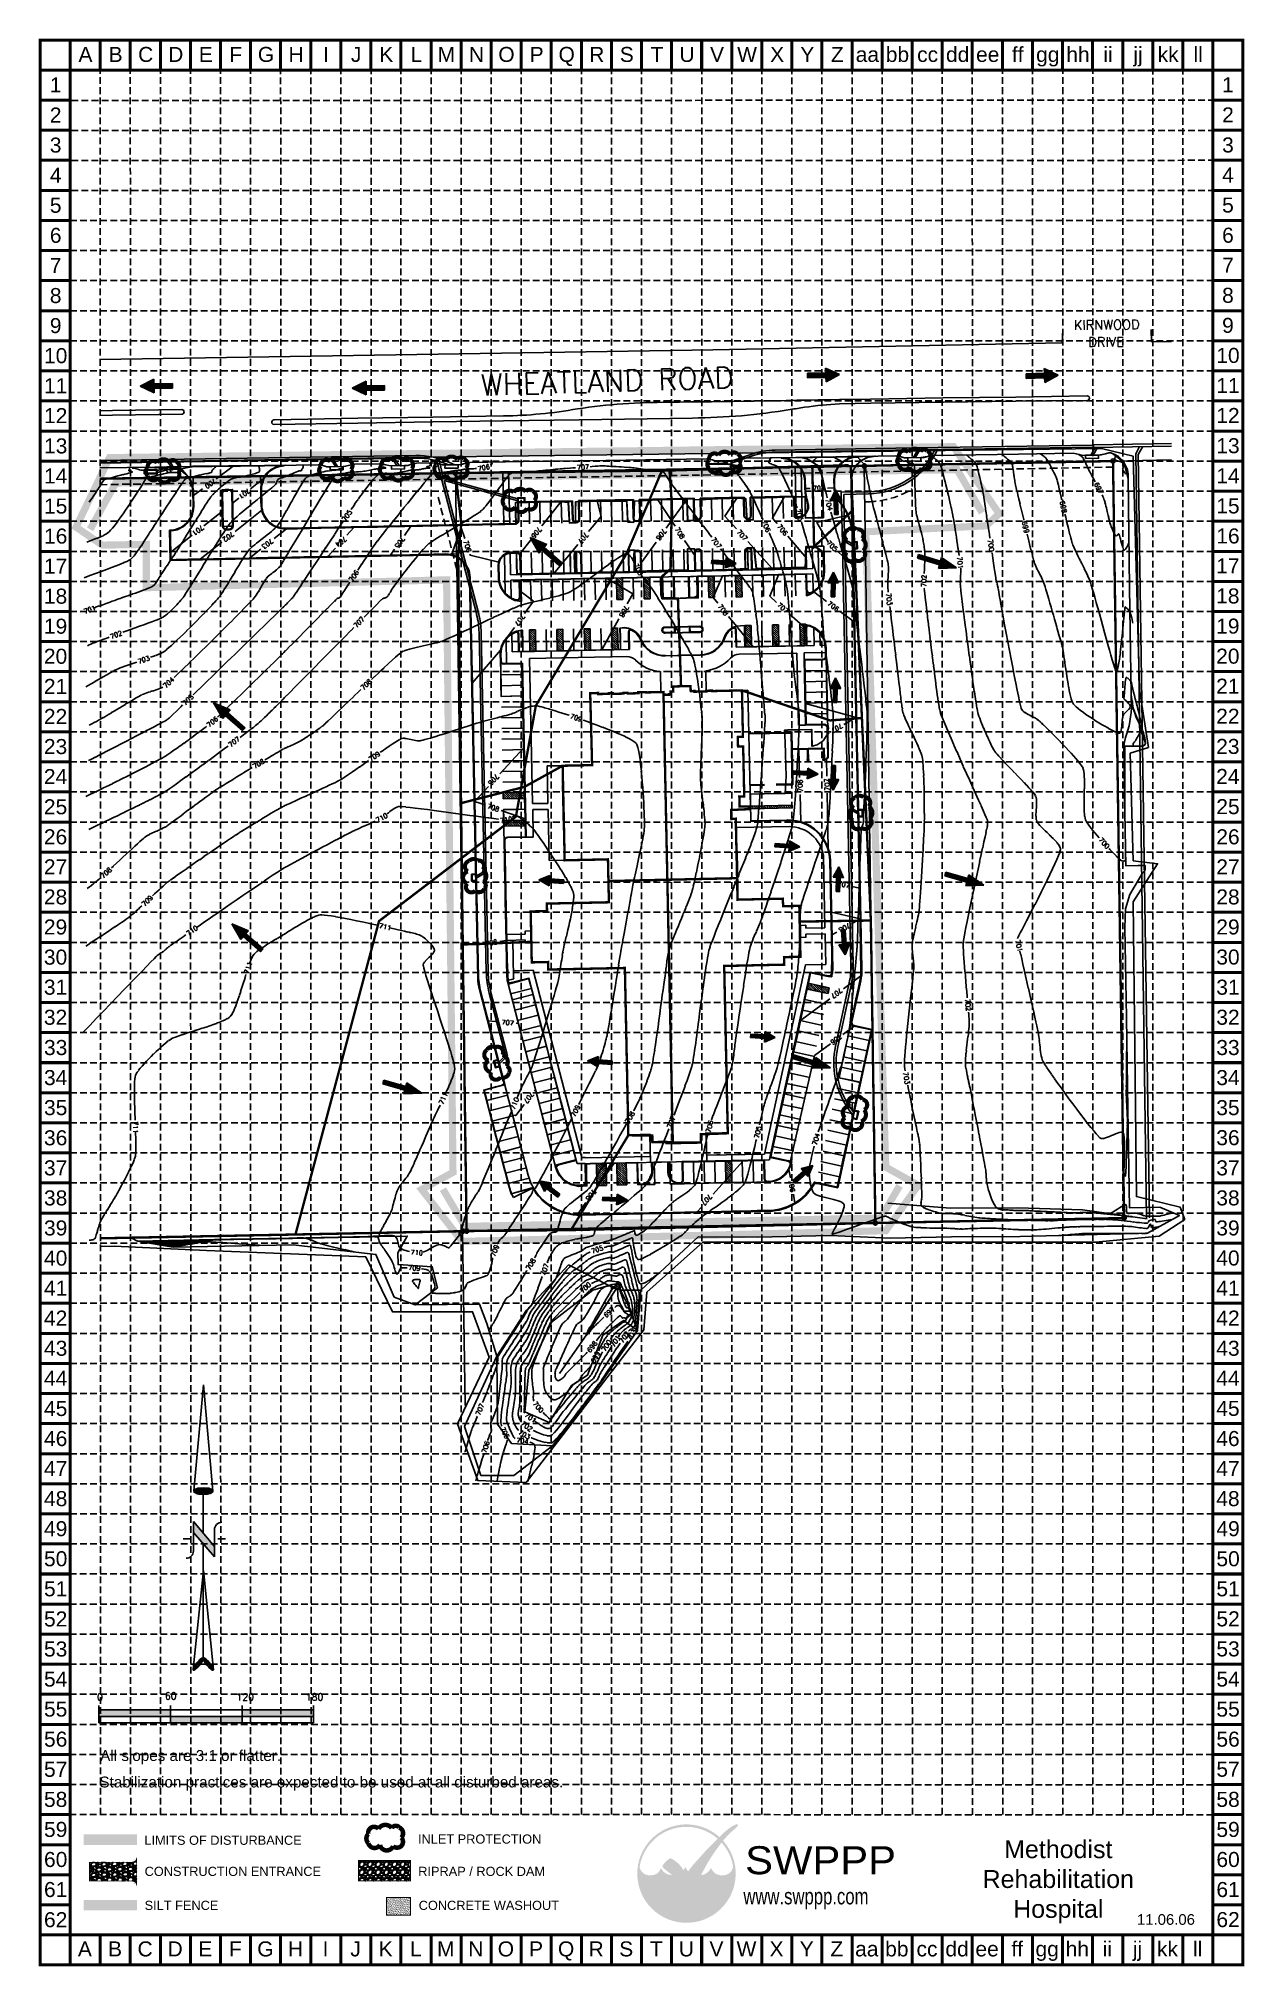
# Model space of a CAD drawing. Extents: x 5513 to 6525, y 3862 to 5479.
import ezdxf
from ezdxf.enums import TextEntityAlignment as Align

# ---------------------------------------------------------------- set-up
doc = ezdxf.new("R2010")
doc.units = 0
doc.header["$LTSCALE"] = 50
doc.header["$MEASUREMENT"] = 0
for name, pattern in [('ACAD_ISO02W100', [15, 12, -3]), ('DAREA', [0.45, 0.35, -0.1]), ('DASH', [0.375, 0.25, -0.125]), ('HIDDEN', [0.375, 0.25, -0.125]), ('HIDDEN2', [0.1875, 0.125, -0.0625])]:
    doc.linetypes.add(name, pattern=pattern)
for name, color, linetype in [('BASE', 7, 'Continuous'), ('C-BLDG-N', 1, 'Continuous'), ('C-DRNA-E', 11, 'DAREA'), ('C-DRNG-FLOW-ARRW', 7, 'Continuous'), ('C-PKNG-BACK-N', 7, 'Continuous'), ('C-PKNG-FACE-N', 4, 'Continuous'), ('C-PKNG-STRP-N', 7, 'Continuous'), ('C-PKNG-WALL-N', 6, 'Continuous'), ('C-PVMT-EP-N', 7, 'Continuous'), ('C-PVMT-FACE-F', 7, 'Continuous'), ('C-STRM-PIPE-E', 14, 'Continuous'), ('C-STRM-PIPE-N', 4, 'Continuous'), ('c-strm-strc-n', 4, 'Continuous'), ('C-TOPO-MAJR-N', 7, 'Continuous'), ('C-TOPO-MINR-N', 7, 'Continuous'), ('C-WTRC-EDGE', 4, 'HIDDEN2'), ('C-WTRC-FLOW-N', 7, 'Continuous'), ('CONT-MJR', 6, 'Continuous'), ('CONT-MNR', 14, 'Continuous'), ('GRID', 254, 'HIDDEN'), ('INLET PROTECTION', 5, 'Continuous'), ('l-walk-n', 6, 'Continuous'), ('LEGEND', 7, 'Continuous'), ('LIMITS OF DISTURBANCE', 1, 'DASH'), ('LOGO', 7, 'Continuous'), ('NARROW', 7, 'Continuous'), ('pave', 2, 'Continuous'), ('SILT FENCE', 200, 'Continuous'), ('SRF-FLT', 7, 'Continuous'), ('V-ESMT-ACCS-N', 2, 'HIDDEN2'), ('V-ESMT-STRM-N', 2, 'HIDDEN2'), ('V-ESMT-UTIL-N', 2, 'HIDDEN2'), ('v-fenc-e', 6, 'BARBWIRE_1'), ('v-pave-back-e', 6, 'Continuous'), ('v-prop-adjn', 2, 'Continuous'), ('v-prop-corn', 2, 'Continuous'), ('v-prop-line', 3, 'Continuous'), ('V-PROP-SUBD-N', 4, 'Continuous'), ('v-site-walk-e', 14, 'Continuous'), ('v-strm-strc', 7, 'Continuous'), ('v-topo-bndy', 140, 'Continuous'), ('V-TOPO-BNDY-2', 7, 'Continuous'), ('v-topo-break', 150, 'Continuous'), ('v-watr-strc-e', 2, 'Continuous')]:
    doc.layers.add(name, color=color, linetype=linetype)
for name, color, linetype, plot in [('C-TOPO-TINN--SUB-FACE', 6, 'Continuous', False), ('C-TOPO-TINN-CURB', 5, 'Continuous', False), ('C-TOPO-TINN-PVMT', 4, 'Continuous', False), ('C-TOPO-TINN-SUBG', 3, 'Continuous', False)]:
    doc.layers.add(name, color=color, linetype=linetype, plot=plot)
doc.styles.add('L100', font='simplex', dxfattribs={"height": 5})
doc.styles.add('L120', font='simplex', dxfattribs={"height": 6})
doc.styles.add("L200'", font='ARIAL.TTF', dxfattribs={"height": 0.001969})
doc.styles.add('L80', font='simplex', dxfattribs={"height": 4})
doc.styles.add('LOGO1', font='Rockeb.TTF', dxfattribs={"height": 25})
doc.styles.get("Standard").update_dxf_attribs({"font": 'ARIAL.TTF'})
doc.linetypes.add('BARBWIRE_1', pattern='A,1,-0.1,["X",Standard,S=0.075,R=0,X=-0.025,Y=-0.0375],-0.1', length=1.2)

msp = doc.modelspace()

# ---------------------------------------------------------------- texts
at = {"color": 7, "insert": (6368.6, 3968), "char_height": 15, "width": 110.06, "attachment_point": 2}
msp.add_mtext('Methodist\\PRehabilitation\\PHospital', dxfattribs=at)
at = {"layer": 'BASE'}
for s, height, p in [('A', 12.6, (5552.7, 5465.6)), ('B', 12.6, (5578, 5465.6)), ('C', 12.6, (5603.2, 5465.6)), ('D', 12.6, (5628.4, 5465.6)), ('E', 12.6, (5653.6, 5465.6)), ('F', 12.6, (5678.8, 5465.6)), ('G', 12.6, (5704.1, 5465.6)), ('H', 12.6, (5729.3, 5465.6)), ('I', 12.6, (5754.5, 5465.6)), ('J', 12.6, (5779.7, 5465.6)), ('K', 12.6, (5805, 5465.6)), ('L', 12.6, (5830.2, 5465.6)), ('M', 12.6, (5855.4, 5465.6)), ('N', 12.6, (5880.6, 5465.6)), ('O', 12.6, (5905.8, 5465.6)), ('P', 12.6, (5931.1, 5465.6)), ('Q', 12.6, (5956.3, 5465.6)), ('R', 12.6, (5981.5, 5465.6)), ('S', 12.6, (6006.7, 5465.6)), ('T', 12.6, (6032, 5465.6)), ('U', 12.6, (6057.2, 5465.6)), ('V', 12.6, (6082.4, 5465.6)), ('W', 12.6, (6107.6, 5465.6)), ('X', 12.6, (6132.8, 5465.6)), ('Y', 12.6, (6158.1, 5465.6)), ('Z', 12.6, (6183.3, 5465.6)), ('aa', 12.61, (6208.5, 5465.6)), ('bb', 12.61, (6233.7, 5465.6)), ('cc', 12.61, (6259, 5465.6)), ('dd', 12.61, (6284.2, 5465.6)), ('ee', 12.61, (6309.4, 5465.6)), ('ff', 12.61, (6334.6, 5465.6)), ('gg', 12.61, (6359.8, 5465.6)), ('hh', 12.61, (6385.1, 5465.6)), ('ii', 12.61, (6410.3, 5465.6)), ('jj', 12.61, (6435.5, 5465.6)), ('kk', 12.61, (6460.7, 5465.6)), ('ll', 12.61, (6485.9, 5465.6)), ('1', 12.6, (5527.7, 5440.1)), ('1', 12.6, (5527.7, 5440)), ('1', 12.6, (6510.9, 5440.2)), ('2', 12.6, (5527.7, 5414.8)), ('2', 12.6, (6510.9, 5414.9)), ('3', 12.6, (5527.7, 5389.6)), ('3', 12.6, (6510.9, 5389.7)), ('4', 12.6, (5527.7, 5364.3)), ('4', 12.6, (6510.9, 5364.5)), ('5', 12.6, (5527.7, 5339.1)), ('5', 12.6, (6510.9, 5339.3)), ('6', 12.6, (5527.7, 5313.9)), ('6', 12.6, (6510.9, 5314)), ('7', 12.6, (5527.7, 5288.7)), ('7', 12.6, (6510.9, 5288.8)), ('8', 12.6, (5527.7, 5263.4)), ('8', 12.6, (6510.9, 5263.6)), ('9', 12.6, (5527.7, 5238.2)), ('9', 12.6, (6510.9, 5238.4)), ('10', 12.61, (5527.7, 5213)), ('10', 12.61, (6510.9, 5213.2)), ('11', 12.61, (5527.7, 5187.8)), ('11', 12.61, (6510.9, 5187.9)), ('12', 12.61, (5527.7, 5162.7)), ('12', 12.61, (6510.9, 5162.8)), ('13', 12.61, (5527.7, 5137.3)), ('13', 12.61, (6510.9, 5137.5)), ('14', 12.61, (5527.7, 5112.1)), ('14', 12.61, (6510.9, 5112.3)), ('15', 12.61, (5527.7, 5086.9)), ('15', 12.61, (6510.9, 5087)), ('16', 12.61, (5527.7, 5061.7)), ('16', 12.61, (6510.9, 5061.8)), ('17', 12.61, (5527.6, 5036.5)), ('17', 12.61, (6510.8, 5036.7)), ('18', 12.61, (5527.6, 5011.3)), ('18', 12.61, (6510.8, 5011.5)), ('19', 12.61, (5527.6, 4986.1)), ('19', 12.61, (6510.8, 4986.2)), ('20', 12.61, (5527.6, 4960.9)), ('20', 12.61, (6510.8, 4961)), ('21', 12.61, (5527.6, 4935.6)), ('21', 12.61, (6510.8, 4935.8)), ('22', 12.61, (5527.6, 4910.4)), ('22', 12.61, (6510.8, 4910.6)), ('23', 12.61, (5527.6, 4885.2)), ('23', 12.61, (6510.8, 4885.3)), ('24', 12.61, (5527.6, 4860)), ('24', 12.61, (6510.8, 4860.1)), ('25', 12.61, (5527.6, 4834.7)), ('25', 12.61, (6510.9, 4834.8)), ('26', 12.61, (5527.6, 4809.5)), ('26', 12.61, (6510.9, 4809.5)), ('27', 12.61, (5527.6, 4784.3)), ('27', 12.61, (6510.9, 4784.3)), ('28', 12.61, (5527.6, 4759.1)), ('28', 12.61, (6510.9, 4759.1)), ('29', 12.61, (5527.6, 4733.9)), ('29', 12.61, (6510.9, 4733.9)), ('30', 12.61, (5527.6, 4708.6)), ('30', 12.61, (6510.9, 4708.7)), ('31', 12.61, (5527.6, 4683.4)), ('31', 12.61, (6510.9, 4683.4)), ('32', 12.61, (5527.6, 4658.2)), ('32', 12.61, (6510.9, 4658.2)), ('33', 12.61, (5527.7, 4632.8)), ('33', 12.61, (6510.9, 4632.8)), ('34', 12.61, (5527.7, 4607.6)), ('34', 12.61, (6510.9, 4607.6)), ('35', 12.61, (5527.7, 4582.4)), ('35', 12.61, (6510.9, 4582.4)), ('36', 12.61, (5527.7, 4557.1)), ('36', 12.61, (6510.9, 4557.2)), ('37', 12.61, (5527.7, 4531.9)), ('37', 12.61, (6510.9, 4531.9)), ('38', 12.61, (5527.7, 4506.7)), ('38', 12.61, (6510.9, 4506.7)), ('39', 12.61, (5527.7, 4481.5)), ('39', 12.61, (6510.9, 4481.5)), ('40', 12.61, (5527.7, 4456.2)), ('40', 12.61, (6510.9, 4456.3)), ('41', 12.61, (5527.7, 4431)), ('41', 12.61, (6510.9, 4431)), ('42', 12.61, (5527.7, 4405.9)), ('42', 12.61, (6510.9, 4405.9)), ('43', 12.61, (5527.7, 4380.6)), ('43', 12.61, (6510.9, 4380.6)), ('44', 12.61, (5527.7, 4355.4)), ('44', 12.61, (6510.9, 4355.4)), ('45', 12.61, (5527.7, 4330.1)), ('45', 12.61, (6510.9, 4330.2)), ('46', 12.61, (5527.7, 4304.9)), ('46', 12.61, (6510.9, 4304.9)), ('47', 12.61, (5527.7, 4279.7)), ('47', 12.61, (6510.9, 4279.7)), ('48', 12.61, (5527.7, 4254.5)), ('48', 12.61, (6510.9, 4254.5)), ('49', 12.61, (5527.7, 4229.3)), ('49', 12.61, (6511, 4229.3)), ('50', 12.61, (5527.7, 4204.1)), ('50', 12.61, (6511, 4204.1)), ('51', 12.61, (5527.7, 4178.9)), ('51', 12.61, (6511, 4178.9)), ('52', 12.61, (5527.7, 4153.6)), ('52', 12.61, (6511, 4153.7)), ('53', 12.61, (5527.7, 4128.4)), ('53', 12.61, (6511, 4128.5)), ('54', 12.61, (5527.7, 4103.2)), ('54', 12.61, (6511, 4103.2)), ('55', 12.61, (5527.7, 4078)), ('55', 12.61, (6511, 4078)), ('56', 12.61, (5527.7, 4052.8)), ('56', 12.61, (6511, 4052.8)), ('57', 12.61, (5527.7, 4027.5)), ('57', 12.61, (6511, 4027.6)), ('58', 12.61, (5527.7, 4002.3)), ('58', 12.61, (6511, 4002.3)), ('59', 12.61, (5527.7, 3977.1)), ('59', 12.61, (6511, 3977.1)), ('60', 12.61, (5527.7, 3951.9)), ('60', 12.61, (6511, 3951.9)), ('61', 12.61, (5527.7, 3926.7)), ('61', 12.61, (6511, 3926.7)), ('62', 12.61, (5527.7, 3901.4)), ('62', 12.61, (6511, 3901.5)), ('A', 12.6, (5552.2, 3876.9)), ('B', 12.6, (5577.5, 3876.9)), ('C', 12.6, (5602.7, 3876.9)), ('D', 12.6, (5627.9, 3876.9)), ('E', 12.6, (5653.1, 3876.9)), ('F', 12.6, (5678.4, 3876.9)), ('G', 12.6, (5703.6, 3876.9)), ('H', 12.6, (5728.8, 3876.9)), ('I', 12.6, (5754, 3876.9)), ('J', 12.6, (5779.2, 3876.9)), ('K', 12.6, (5804.5, 3876.9)), ('L', 12.6, (5829.7, 3876.9)), ('M', 12.6, (5854.9, 3876.9)), ('N', 12.6, (5880.1, 3876.9)), ('O', 12.6, (5905.3, 3876.9)), ('P', 12.6, (5930.6, 3876.9)), ('Q', 12.6, (5955.8, 3876.9)), ('R', 12.6, (5981, 3876.9)), ('S', 12.6, (6006.2, 3876.9)), ('T', 12.6, (6031.5, 3876.9)), ('U', 12.6, (6056.7, 3876.9)), ('V', 12.6, (6081.9, 3876.9)), ('W', 12.6, (6107.1, 3876.9)), ('X', 12.6, (6132.3, 3876.9)), ('Y', 12.6, (6157.6, 3876.9)), ('Z', 12.6, (6182.8, 3876.9)), ('aa', 12.61, (6208, 3876.9)), ('bb', 12.61, (6233.2, 3876.9)), ('cc', 12.61, (6258.5, 3876.9)), ('dd', 12.61, (6283.7, 3876.9)), ('ee', 12.61, (6308.9, 3876.9)), ('ff', 12.61, (6334.1, 3876.9)), ('gg', 12.61, (6359.3, 3876.9)), ('hh', 12.61, (6384.6, 3876.9)), ('ii', 12.61, (6409.8, 3876.9)), ('jj', 12.61, (6435, 3876.9)), ('kk', 12.61, (6460.2, 3876.9)), ('ll', 12.61, (6485.5, 3876.9))]:
    msp.add_text(s, height=height, dxfattribs=at).set_placement(p, align=Align.MIDDLE_CENTER)
at = {"layer": 'BASE', "color": 7, "style": "L200'"}
for s, p in [('All slopes are 3:1 or flatter.', (5565.1, 4034.5)), ('Stabilization practices are expected to be used at all disturbed areas.', (5564.4, 4012.3))]:
    msp.add_text(s, height=9.125, dxfattribs=at).set_placement(p)
at = {"layer": 'BASE'}
msp.add_text('11.06.06', height=8.94, dxfattribs=at).set_placement((6458.9, 3897.1), align=Align.CENTER)
at = {"layer": 'C-TOPO-MAJR-N', "color": 7, "char_height": 4, "attachment_point": 5, "style": 'L100'}
for insert, rotation in [((5816.3, 5056.4, 705), 235.1573), ((6179, 5053.3, 705), 316.8746)]:
    msp.add_mtext('{705}', dxfattribs=dict(at, insert=insert, rotation=rotation))
at = {"layer": 'C-TOPO-MINR-N', "color": 7, "attachment_point": 5, "style": 'L100'}
for s, insert, char_height, rotation in [('KIRNWOOD', (6409.2, 5238.9, 1416), 8, 0.5712), ('DRIVE', (6408.7, 5224.5, 1416), 8, 0.5712), ('WHEATLAND ROAD', (5990.1, 5191.7, 3186), 18, 1.7062), ('{700}', (5657.7, 5105.8, 700), 4, 216.3915), ('{701}', (5686.2, 5097.3, 701), 4, 216.3915), ('{704}', (6167.8, 5101.8, 704), 4, 1.1876), ('{701}', (5647.2, 5066.5, 701), 4, 216.3915), ('{702}', (5672.6, 5061.1, 702), 4, 216.3915), ('{704}', (5767.1, 5057, 704), 4, 216.3915), ('{706}', (5930.9, 5064.6, 706), 4, 231.5642), ('{707}', (5970.1, 5060, 707), 4, 230.3447), ('{708}', (6035.7, 5063, 708), 4, 234.3177), ('{708}', (6051.2, 5064.1, 708), 4, 303.4961), ('{707}', (6103.4, 5062.4, 707), 4, 312.0546), ('{706}', (6137.3, 5066.8, 706), 4, 310.3647), ('{703}', (5705.4, 5055.2, 703), 4, 216.3915), ('{706}', (5873, 5053.1, 706), 4, 288.0302), ('{707}', (5917, 4991.3, 707), 4, 234.0057), ('{708}', (6004.4, 4998.6, 708), 4, 241.0064), ('{708}', (6087.5, 4999.7, 708), 4, 309.093), ('{707}', (6137.6, 5001.4, 707), 4, 318.4796), ('{706}', (6179.9, 5002.7, 706), 4, 323.1429), ('{707}', (6182.9, 4900.6, 707), 4, 209.9813), ('{708}', (5895, 4857.4, 708), 4, 227.3837), ('{708}', (6152.1, 4852.3, 708), 4, 91.7062), ('{707}', (6174.7, 4853.2, 707), 4, 91.7062), ('{708}', (5894.7, 4833.9, 708), 4, 341.0658), ('{707}', (6188.7, 4769.5, 707), 4, 346.5507), ('{708}', (5893, 4720.7, 708), 4, 8.8323), ('{708}', (6189.5, 4733.3, 708), 4, 209.292), ('{707}', (6182.8, 4678.3, 707), 4, 216.5918), ('{707}', (5906.8, 4653.7, 707), 4, 355.2079), ('{706}', (6182.3, 4639.6), 4, 217.7293), ('{707}', (5924.5, 4590.8, 707), 4, 232.3548), ('{708}', (5976.6, 4509.1, 708), 4, 234.4335), ('{706}', (6145.1, 4516.6, 706), 4, 280.2301), ('{707}', (6073.7, 4505.1, 707), 4, 227.95)]:
    msp.add_mtext(s, dxfattribs=dict(at, insert=insert, char_height=char_height, rotation=rotation))
at = {"layer": 'CONT-MJR', "color": 42, "char_height": 4, "attachment_point": 1, "style": 'L80'}
for s, insert, width, rotation in [('\\Fsimplex.shx;\\W1.0000000000;\\T1.0000000000;\\o\\l705', (5767.5, 5075.6, 705), 15.048, 56.3061), ('\\Fsimplex.shx;\\W1.0000000000;\\T1.0000000000;\\o\\l705', (6151.8, 5084.9, 705), 15.048, 286.8318), ('\\Fsimplex.shx;\\W1.0000000000;\\T1.0000000000;\\o\\l700', (6313.4, 5059.3, 700), 15.048, 278.3559), ('\\Fsimplex.shx;\\W1.0000000000;\\T1.0000000000;\\o\\l705', (5633.6, 4922.2, 705), 15.048, 44.1276), ('\\Fsimplex.shx;\\W1.0000000000;\\T1.0000000000;\\o\\l710', (5795.7, 4824.8, 710), 14.286, 28.3302), ('\\Fsimplex.shx;\\W1.0000000000;\\T1.0000000000;\\o\\l710', (5900.1, 4825, 710), 14.286, 9.4251), ('\\Fsimplex.shx;\\W1.0000000000;\\T1.0000000000;\\o\\l700', (6405.1, 4809.3, 700), 15.048, 312.3674), ('\\Fsimplex.shx;\\W1.0000000000;\\T1.0000000000;\\o\\l710', (5636.7, 4729.5, 710), 14.286, 34.5814), ('\\Fsimplex.shx;\\W1.0000000000;\\T1.0000000000;\\o\\l710', (5908.9, 4581.9, 710), 14.286, 67.7445), ('\\Fsimplex.shx;\\W1.0000000000;\\T1.0000000000;\\o\\l705', (6113.6, 4557.2, 705), 15.048, 77.3409), ('\\Fsimplex.shx;\\W1.0000000000;\\T1.0000000000;\\o\\l710', (5825.6, 4463.2, 710), 14.286, 355.8077), ('\\Fsimplex.shx;\\W1.0000000000;\\T1.0000000000;\\o\\l705', (5976.4, 4463.8, 705), 15.048, 17.49), ('\\Fsimplex.shx;\\W1.0000000000;\\T1.0000000000;\\o\\l700', (5966.9, 4429.5, 700), 15.048, 42.4982), ('\\Fsimplex.shx;\\W1.0000000000;\\T1.0000000000;\\o\\l700', (5985.2, 4379.5, 700), 15.048, 57.6513), ('\\Fsimplex.shx;\\W1.0000000000;\\T1.0000000000;\\o\\l700', (5930.5, 4336.4, 700), 15.048, 311.5394), ('\\Fsimplex.shx;\\W1.0000000000;\\T1.0000000000;\\o\\l705', (5903.9, 4315.1, 705), 15.048, 297.2078)]:
    msp.add_mtext(s, dxfattribs=dict(at, insert=insert, width=width, rotation=rotation))
at = {"layer": 'CONT-MNR', "color": 42, "char_height": 4, "attachment_point": 1, "style": 'L80'}
for s, insert, width, rotation in [('\\Fsimplex.shx;\\W1.0000000000;\\T1.0000000000;\\o\\l706', (5881.3, 5120, 706), 15.048, 11.7335), ('\\Fsimplex.shx;\\W1.0000000000;\\T1.0000000000;\\o\\l707', (5964.7, 5121.1, 707), 15.048, 4.1849), ('\\Fsimplex.shx;\\W1.0000000000;\\T1.0000000000;\\o\\l704', (6176.8, 5093.4, 704), 15.048, 285.1533), ('\\Fsimplex.shx;\\W1.0000000000;\\T1.0000000000;\\o\\l697', (6401.9, 5107.2, 697), 15.048, 298.2927), ('\\Fsimplex.shx;\\W1.0000000000;\\T1.0000000000;\\o\\l698', (6373.7, 5091.5, 698), 15.048, 282.938), ('\\Fsimplex.shx;\\W1.0000000000;\\T1.0000000000;\\o\\l707', (6080.2, 5061.2, 707), 15.048, 307.1868), ('\\Fsimplex.shx;\\W1.0000000000;\\T1.0000000000;\\o\\l706', (6123.2, 5075.4, 706), 15.048, 294.6289), ('\\Fsimplex.shx;\\W1.0000000000;\\T1.0000000000;\\o\\l699', (6341.9, 5074.6, 699), 15.048, 283.46), ('\\Fsimplex.shx;\\W1.0000000000;\\T1.0000000000;\\o\\l706', (5773.4, 5025, 706), 15.048, 56.8341), ('\\Fsimplex.shx;\\W1.0000000000;\\T1.0000000000;\\o\\l708', (6015.7, 5039.2, 708), 15.048, 298.5688), ('\\Fsimplex.shx;\\W1.0000000000;\\T1.0000000000;\\o\\l702', (6253.9, 5019, 702), 15.048, 89.1049), ('\\Fsimplex.shx;\\W1.0000000000;\\T1.0000000000;\\o\\l701', (6287.5, 5044.6, 701), 14.286, 277.4706), ('\\Fsimplex.shx;\\W1.0000000000;\\T1.0000000000;\\o\\l703', (6228.1, 5014, 703), 15.048, 276.483), ('\\Fsimplex.shx;\\W1.0000000000;\\T1.0000000000;\\o\\l701', (5550.7, 5000.2, 701), 14.286, 20.2596), ('\\Fsimplex.shx;\\W1.0000000000;\\T1.0000000000;\\o\\l702', (5572.9, 4979.1, 702), 15.048, 19.6623), ('\\Fsimplex.shx;\\W1.0000000000;\\T1.0000000000;\\o\\l707', (5777.1, 4987.2, 707), 15.048, 45.2609), ('\\Fsimplex.shx;\\W1.0000000000;\\T1.0000000000;\\o\\l703', (5596, 4958.2, 703), 15.048, 19.0513), ('\\Fsimplex.shx;\\W1.0000000000;\\T1.0000000000;\\o\\l704', (5617.3, 4936.8, 704), 15.048, 42.7357), ('\\Fsimplex.shx;\\W1.0000000000;\\T1.0000000000;\\o\\l708', (5783, 4935.1, 708), 15.048, 43.6342), ('\\Fsimplex.shx;\\W1.0000000000;\\T1.0000000000;\\o\\l706', (5653.9, 4904.2, 706), 15.048, 39.541), ('\\Fsimplex.shx;\\W1.0000000000;\\T1.0000000000;\\o\\l709', (5960, 4912.9, 709), 15.048, 341.1867), ('\\Fsimplex.shx;\\W1.0000000000;\\T1.0000000000;\\o\\l707', (5672, 4887.8, 707), 15.048, 36.4808), ('\\Fsimplex.shx;\\W1.0000000000;\\T1.0000000000;\\o\\l708', (5692.4, 4869.8, 708), 15.048, 31.0583), ('\\Fsimplex.shx;\\W1.0000000000;\\T1.0000000000;\\o\\l709', (5789.7, 4875.6, 709), 15.048, 35.0131), ('\\Fsimplex.shx;\\W1.0000000000;\\T1.0000000000;\\o\\l708', (5564.9, 4777.3, 708), 15.048, 42.5851), ('\\Fsimplex.shx;\\W1.0000000000;\\T1.0000000000;\\o\\l709', (5599.4, 4753.8, 709), 15.048, 43.1791), ('\\Fsimplex.shx;\\W1.0000000000;\\T1.0000000000;\\o\\l711', (5799.4, 4737.1, 711), 13.524, 347.5757), ('\\Fsimplex.shx;\\W1.0000000000;\\T1.0000000000;\\o\\l701', (6336.3, 4723.5, 701), 14.286, 282.876), ('\\Fsimplex.shx;\\W1.0000000000;\\T1.0000000000;\\o\\l711', (5685.7, 4695.5, 711), 13.524, 72.2232), ('\\Fsimplex.shx;\\W1.0000000000;\\T1.0000000000;\\o\\l702', (6294.4, 4673.7, 702), 15.048, 275.1339), ('\\Fsimplex.shx;\\W1.0000000000;\\T1.0000000000;\\o\\l703', (6242.3, 4612.5, 703), 15.048, 280.0221), ('\\Fsimplex.shx;\\W1.0000000000;\\T1.0000000000;\\o\\l711', (5848.8, 4586.3, 711), 13.524, 64.7135), ('\\Fsimplex.shx;\\W1.0000000000;\\T1.0000000000;\\o\\l709', (5959.7, 4576, 709), 15.048, 63.2095), ('\\Fsimplex.shx;\\W1.0000000000;\\T1.0000000000;\\o\\l708', (6005.2, 4570.7, 708), 15.048, 61.3631), ('\\Fsimplex.shx;\\W1.0000000000;\\T1.0000000000;\\o\\l711', (5596.4, 4571, 711), 13.524, 271.9527), ('\\Fsimplex.shx;\\W1.0000000000;\\T1.0000000000;\\o\\l707', (6040.4, 4566.2, 707), 15.048, 69.0744), ('\\Fsimplex.shx;\\W1.0000000000;\\T1.0000000000;\\o\\l706', (6073, 4562.1, 706), 15.048, 76.0043), ('\\Fsimplex.shx;\\W1.0000000000;\\T1.0000000000;\\o\\l704', (6162.2, 4551.6, 704), 15.048, 74.8216), ('\\Fsimplex.shx;\\W1.0000000000;\\T1.0000000000;\\o\\l709', (5892.4, 4458.3, 709), 15.048, 69.8147), ('\\Fsimplex.shx;\\W1.0000000000;\\T1.0000000000;\\o\\l709', (5823.5, 4450.1, 709), 15.048, 357.0502), ('\\Fsimplex.shx;\\W1.0000000000;\\T1.0000000000;\\o\\l708', (5921.8, 4447.7, 708), 15.048, 58.969), ('\\Fsimplex.shx;\\W1.0000000000;\\T1.0000000000;\\o\\l707', (5934.2, 4442.4, 707), 15.048, 69.7196), ('\\Fsimplex.shx;\\W1.0000000000;\\T1.0000000000;\\o\\l697', (5986.8, 4408.9, 697), 15.048, 42.0941), ('\\Fsimplex.shx;\\W1.0000000000;\\T1.0000000000;\\o\\l698', (5972.9, 4379, 698), 15.048, 52.5359), ('\\Fsimplex.shx;\\W1.0000000000;\\T1.0000000000;\\o\\l701', (5992.6, 4383.4, 701), 14.286, 56.011), ('\\Fsimplex.shx;\\W1.0000000000;\\T1.0000000000;\\o\\l702', (6000.1, 4386.8, 702), 15.048, 55.6695), ('\\Fsimplex.shx;\\W1.0000000000;\\T1.0000000000;\\o\\l703', (6006.4, 4388.6, 703), 15.048, 55.9733), ('\\Fsimplex.shx;\\W1.0000000000;\\T1.0000000000;\\o\\l699', (5976.3, 4369.5, 699), 15.048, 63.6077), ('\\Fsimplex.shx;\\W1.0000000000;\\T1.0000000000;\\o\\l707', (5879.8, 4325.3, 707), 15.048, 68.1382), ('\\Fsimplex.shx;\\W1.0000000000;\\T1.0000000000;\\o\\l702', (5920, 4319.9, 702), 15.048, 322.6974), ('\\Fsimplex.shx;\\W1.0000000000;\\T1.0000000000;\\o\\l701', (5923.1, 4327.1, 701), 14.286, 322.1174), ('\\Fsimplex.shx;\\W1.0000000000;\\T1.0000000000;\\o\\l706', (5885, 4293.4, 706), 15.048, 73.2292), ('\\Fsimplex.shx;\\W1.0000000000;\\T1.0000000000;\\o\\l704', (5914.3, 4305.6, 704), 15.048, 352.1854), ('\\Fsimplex.shx;\\W1.0000000000;\\T1.0000000000;\\o\\l703', (5917.1, 4312.3, 703), 15.048, 332.3948)]:
    msp.add_mtext(s, dxfattribs=dict(at, insert=insert, width=width, rotation=rotation))
at = {"layer": 'defpoints', "color": 7}
for s, rotation, p in [("5'", 1.1834, (5920.1, 5090.5)), ("5'", 271.1876, (6196.6, 5052.2)), ("5'", 271.1876, (6201.2, 4827.4)), ("5'", 271.1886, (5877, 4773.5)), ("5'", 284.6047, (5896.7, 4617.2)), ("6'", 257.7705, (6196.6, 4574.4))]:
    msp.add_text(s, height=0.5, rotation=rotation, dxfattribs=at).set_placement(p)
at = {"layer": 'LEGEND', "style": "L200'"}
for s, height, p in [('LIMITS OF DISTURBANCE', 7.656, (5602.1, 3964.2)), ('INLET PROTECTION', 7.656, (5831.6, 3965.2)), ('CONSTRUCTION ENTRANCE', 7.656, (5602.3, 3938.1)), ('RIPRAP / ROCK DAM', 7.656, (5831.8, 3938.1)), ('SILT FENCE', 7.66, (5602.3, 3909.6)), ('CONCRETE WASHOUT', 7.656, (5832.2, 3909.6))]:
    msp.add_text(s, height=height, dxfattribs=at).set_placement(p)

# ---------------------------------------------------------------- blocks, each defined once
blk = doc.blocks.new('tf')
for p, q in [((0.036, 0.156), (-0.084, 0.096)), ((0.036, 0.116), (0.036, 0.156)), ((0.036, 0.036), (-0.084, 0.096)), ((0.036, 0.116), (0.196, 0.116)), ((0.036, 0.076), (0.036, 0.036)), ((0.196, 0.076), (0.036, 0.076)), ((0.196, 0.116), (0.196, 0.076))]:
    blk.add_line(p, q)
for points in [[(0.036, 0.156), (0.036, 0.036), (-0.084, 0.096), (0.036, 0.036)], [(0.196, 0.076), (0.196, 0.116), (0.036, 0.076), (0.036, 0.116)]]:
    blk.add_solid(points)
blk = doc.blocks.new('washout')
at = {"layer": 'BASE'}
h = blk.add_hatch(dxfattribs=at)
h.set_pattern_fill('AR-SAND', color=30, scale=1.29438, style=0)
h.set_pattern_definition([(37.5, (1095.3101, -97.0785), (-0.0815373, 2.494042), [0, -1.9674576, 0, -2.200446, 0, -2.1033675]), (7.5, (1095.31, -97.0785), (2.290764, 3.652929), [0, -1.0613916, 0, -1.7733006, 0, -0.6795495]), (327.5, (1093.718, -97.0785), (4.030883, 0.007325), [0, -0.64719, 0, -2.329884, 0, -3.041793]), (317.5, (1093.718, -97.0785), (3.89107, 1.136046), [0, -0.323595, 0, -1.5273684, 0, -1.747413])])
h.paths.add_polyline_path([(44.3, 0), (44.3, 32.4), (0, 32.4), (0, 0)])
at = {"layer": 'BASE', "color": 30, "linetype": 'ACAD_ISO02W100', "const_width": 1.62}
blk.add_lwpolyline([(0, 0), (44.3, 0), (44.3, 32.4), (0, 32.4)], close=True, dxfattribs=at)
blk = doc.blocks.new('North Arrow')
at = {"layer": 'NARROW'}
for p, q in [((32.43, 3.06), (32.43, 4.63)), ((0, 0), (22.36, 2)), ((0, 0), (22.33, -2.02)), ((28.77, -2.09), (34.02, 2.32)), ((36.18, 2.33), (30.46, 2.33)), ((36.16, 2.32), (31.04, -2.09)), ((39.1, 0.01), (59.96, 2.11)), ((31.2, -0.05), (21.66, -0.05)), ((21.66, -0.05), (21.66, -0.05)), ((28.77, -2.09), (34.95, -2.09)), ((32.43, -4.26), (32.43, -2.8)), ((57.45, -0.05), (33.41, -0.05)), ((59.83, -2.14), (39.04, -0.01)), ((57.69, -0.03), (57.77, -0.01)), ((57.77, -0.05), (57.69, -0.03))]:
    blk.add_line(p, q, dxfattribs=at)
blk.add_lwpolyline([(22.36, -2.03), (22.59, -1.93, 0.091577), (22.87, -1.44, 0.048306), (23.03, -0.75), (23.07, -0.01), (23.01, 0.82, 0.048306), (22.87, 1.42, 0.091577), (22.59, 1.91), (22.36, 2.01), (22.14, 1.91, 0.091577), (21.86, 1.42, 0.048306), (21.72, 0.82), (21.66, -0.01), (21.72, -0.83, 0.048306), (21.86, -1.44, 0.091577), (22.14, -1.93)], format="xyb", close=True, dxfattribs=at)
for points in [[(57.46, -0.03), (57.44, 0.08, -0.066818), (57.67, 0.47, -0.03073), (58.01, 0.84), (58.52, 1.29), (59.07, 1.7, -0.03073), (59.5, 1.95, -0.066818), (59.93, 2.1), (60.04, 2.06)], [(60.04, 2.06), (60.05, 1.95, -0.066818), (59.82, 1.56, -0.03073), (59.43, 1.14), (58.97, 0.74), (58.42, 0.33, -0.03073), (57.99, 0.08, -0.036692), (57.76, -0.02)], [(57.46, -0.04), (57.44, -0.15, 0.066818), (57.67, -0.54, 0.03073), (58.01, -0.9), (58.52, -1.36), (59.07, -1.77, 0.03073), (59.5, -2.02, 0.066818), (59.93, -2.17), (60.04, -2.13)], [(60.04, -2.13), (60.05, -2.01, 0.066818), (59.82, -1.63, 0.03073), (59.43, -1.2), (58.97, -0.8), (58.42, -0.4, 0.03073), (57.99, -0.15, 0.036692), (57.76, -0.05)]]:
    blk.add_lwpolyline(points, format="xyb", dxfattribs=at)
for centre, start, end in [((30.46, 3.86), 178.8769, 270), ((34.95, -3.62), 358.8769, 90)]:
    blk.add_arc(centre, 1.53, start, end, dxfattribs=at)
for points in [[(23.03, -0.76), (21.67, -0.05), (23.07, -0.05), (21.72, 0.82)], [(23.07, -0.05), (21.72, 0.82), (23.02, 0.75), (21.85, 1.42)], [(23.02, 0.75), (21.85, 1.42), (22.87, 1.44), (22.14, 1.91)], [(22.87, 1.44), (22.14, 1.91), (22.59, 1.91), (22.36, 2)], [(31.05, -2.09), (36.15, 2.36), (28.75, -2.06), (34.01, 2.36)], [(57.44, 0.08), (57.7, -0.01), (57.5, 0.21), (57.77, -0.01)], [(57.45, -0.04), (57.69, -0.02), (57.44, 0.08), (57.7, -0.01)], [(57.5, 0.21), (57.77, -0.01), (57.6, 0.39), (57.94, 0.06)], [(57.6, 0.39), (57.94, 0.06), (57.68, 0.5), (58.07, 0.13)], [(57.68, 0.5), (58.07, 0.13), (57.84, 0.66), (58.29, 0.26)], [(57.84, 0.66), (58.29, 0.26), (58.03, 0.86), (58.52, 0.41)], [(58.03, 0.86), (58.52, 0.41), (58.26, 1.07), (58.73, 0.57)], [(58.26, 1.07), (58.73, 0.57), (58.52, 1.3), (59.05, 0.81)], [(58.52, 1.3), (59.05, 0.81), (58.7, 1.42), (59.26, 0.99)], [(59.26, 1), (58.69, 1.42), (59.45, 1.15), (59, 1.65)], [(59.45, 1.15), (59, 1.65), (59.62, 1.34), (59.28, 1.82)], [(59.62, 1.34), (59.28, 1.82), (59.81, 1.55), (59.49, 1.95)], [(59.81, 1.55), (59.49, 1.95), (59.93, 1.73), (59.69, 2.04)], [(59.93, 1.73), (59.69, 2.04), (60.05, 1.94), (59.93, 2.1)], [(60.05, 1.94), (59.93, 2.1), (60.04, 2.06)], [(22.87, -1.44), (21.72, -0.87), (23.03, -0.76), (21.67, -0.05)], [(22.58, -1.93), (21.86, -1.45), (22.87, -1.44), (21.72, -0.87)], [(22.36, -2.01), (22.14, -1.93), (22.58, -1.93), (21.86, -1.45)], [(57.44, -0.14), (57.69, -0.02), (57.45, -0.04), (57.69, -0.02)], [(57.46, -0.19), (57.7, -0.03), (57.44, -0.14), (57.69, -0.02)], [(57.53, -0.33), (57.76, -0.05), (57.46, -0.19), (57.7, -0.03)], [(57.63, -0.48), (57.9, -0.1), (57.53, -0.33), (57.76, -0.05)], [(57.78, -0.66), (58.09, -0.2), (57.63, -0.48), (57.9, -0.1)], [(57.97, -0.87), (58.34, -0.35), (57.78, -0.66), (58.09, -0.2)], [(58.24, -1.11), (58.61, -0.54), (57.97, -0.87), (58.34, -0.35)], [(58.61, -1.43), (58.93, -0.77), (58.24, -1.11), (58.61, -0.54)], [(58.91, -1.64), (59.2, -1), (58.61, -1.43), (58.93, -0.77)], [(59.12, -1.79), (59.57, -1.36), (58.92, -1.65), (59.2, -1.01)], [(59.35, -1.93), (59.81, -1.62), (59.12, -1.79), (59.57, -1.36)], [(59.54, -1.32), (59.41, -1.18), (59.21, -1.01)], [(59.58, -2.05), (59.93, -1.79), (59.35, -1.93), (59.81, -1.62)], [(59.78, -2.13), (60.05, -2.01), (59.58, -2.05), (59.93, -1.79)], [(59.92, -2.17), (60.04, -2.13), (59.78, -2.13), (60.05, -2.01)]]:
    blk.add_solid(points, dxfattribs=at)
blk = doc.blocks.new('A$C0A6B2684')
h = blk.add_hatch(color=7)
h.paths.add_polyline_path([(61.6, 5.4), (61.6, 10.8), (1.6, 10.8), (1.6, 5.4)])
h.paths.add_polyline_path([(61.6, 5.4), (61.6, 0), (121.6, 0), (121.6, 5.4)])
h.paths.add_polyline_path([(121.6, 10.8), (121.6, 5.4), (181.6, 5.4), (181.6, 10.8)])
at = {"color": 7}
for p, q in [((1.6, 10.8), (1.6, 14.4)), ((1.6, 10.8), (61.6, 10.8)), ((1.6, 10.8), (1.6, 0)), ((1.6, 5.4), (181.6, 5.4)), ((61.6, 10.8), (61.6, 14.4)), ((61.6, 10.8), (181.6, 10.8)), ((61.6, 10.8), (61.6, 0)), ((121.6, 10.8), (121.6, 14.4)), ((121.6, 10.8), (121.6, 0)), ((181.6, 10.8), (181.6, 14.4)), ((181.6, 10.8), (181.6, 0)), ((1.6, 0), (61.6, 0)), ((61.6, 0), (181.6, 0))]:
    blk.add_line(p, q, dxfattribs=at)
at = {"color": 7, "style": 'L120'}
for s, p in [('0', (0, 18.7)), ('60', (56.9, 19.6)), ('120', (116.9, 18.7)), ('180', (175, 18.7))]:
    blk.add_text(s, height=5.76, dxfattribs=at).set_placement(p)
blk = doc.blocks.new('A$C7D207707')
at = {"layer": 'LOGO'}
h = blk.add_hatch(color=170, dxfattribs=at)
h.paths.add_polyline_path([(51.8, 32.5), (51.2, 33.2), (50.7, 33.7), (50.3, 34.2), (49.9, 34.9), (49.4, 35.7), (49, 36.4), (48.8, 36.9), (48.5, 37.5), (48.3, 38), (48, 38.6), (47.6, 39.4), (47.2, 40.5), (46.9, 41.2), (46.8, 41.7), (46.6, 42.2), (46.4, 42.7), (46.2, 43.2), (46, 43.7), (45.8, 44.2), (45.6, 44.7), (45.4, 45.3), (45.1, 45.8), (44.9, 46.4), (44.6, 47), (44.3, 47.5), (44, 48.1), (43.7, 48.7), (43.3, 49.2), (43, 49.8), (42.7, 50.3), (42.3, 50.9), (42, 51.4), (41.6, 51.9), (41.3, 52.3), (40.9, 52.8), (40.6, 53.2), (40.3, 53.6), (39.9, 54), (39.6, 54.4), (39.2, 54.7), (38.3, 54.7), (37.3, 54.8), (36.4, 55), (35.8, 55.1), (35.2, 55.3), (34.6, 55.5), (33.7, 55.8), (32.7, 56.4), (31.7, 57), (30.8, 57.7), (30, 58.5), (29.3, 59.2), (28.8, 60), (28.3, 60.6), (27.9, 61.1), (27.8, 61.4), (27.6, 61.6), (27.4, 61.8), (27.3, 62), (27.2, 62.1), (27.1, 62.2), (27, 62.2), (26.9, 62.2), (26.9, 62.2), (26.8, 62.1), (26.8, 62), (26.7, 61.8), (26.7, 61.7), (26.5, 61.2), (26.3, 60.6), (26, 59.9), (25.7, 59.4), (25.3, 58.8), (24.9, 58.2), (24.3, 57.7), (23.8, 57.1), (23.1, 56.6), (22.4, 56.2), (21.6, 55.7), (20.9, 55.4), (20.1, 55), (19.2, 54.8), (18.3, 54.6), (17.3, 54.5), (16.2, 54.4), (15.1, 54.3), (14, 54.3), (12.9, 54.4), (12, 54.6), (11, 54.8), (10.2, 55.1), (9.3, 55.5), (8.4, 56), (7.5, 56.6), (6.7, 57.3), (6.1, 57.9), (5.7, 58.4), (5.3, 58.8), (4.9, 59.3), (4.6, 59.9), (4.2, 60.6), (3.9, 61.4), (3.5, 62.2), (3.2, 63.2, -0.595729), (90.6, 95.2), (91.3, 95.9), (91.9, 96.5), (92.5, 97.1, 37.93689), (96.6, 93), (96.4, 92.7), (95.9, 92.1), (95.4, 91.5), (94.9, 90.9, -0.146449), (107.9, 63.5), (107.7, 62.9), (107.5, 62.4), (107.3, 62), (107.1, 61.5), (106.8, 60.9), (106.6, 60.2), (106.2, 59.6), (105.9, 59), (105.4, 58.5), (105, 58), (104.5, 57.5), (104, 57), (103.4, 56.6), (102.8, 56.2), (102.1, 55.8), (101.5, 55.5), (100.8, 55.2), (100.1, 54.9), (99.4, 54.7), (98.6, 54.6), (97.8, 54.4), (97.1, 54.3), (96.3, 54.3), (95.4, 54.3), (94.6, 54.3), (93.8, 54.3), (92.9, 54.5), (92, 54.6), (91.1, 54.9), (90.2, 55.2), (89.4, 55.6), (88.6, 56), (87.8, 56.5), (87.1, 57.1), (86.4, 57.7), (85.7, 58.4), (85.1, 59.1), (84.6, 59.8), (84.2, 60.5), (83.9, 61), (83.7, 61.2), (83.6, 61.5), (83.5, 61.7), (83.4, 61.9), (83.3, 62), (83.2, 62), (83.1, 62.1), (83, 62), (82.9, 62), (82.8, 61.9), (82.7, 61.8), (82.6, 61.6), (82.5, 61.5), (82.4, 61.3), (82.1, 60.8), (81.8, 60.3), (81.3, 59.6), (80.7, 59), (80.3, 58.5), (79.7, 58), (79.2, 57.6), (78.5, 57.1), (77.9, 56.7), (77.1, 56.2), (76.2, 55.7), (75.3, 55.3), (74.4, 55), (73.7, 54.8), (73, 54.7), (72.1, 54.5), (71.9, 54.1), (71.7, 53.5), (71.5, 52.9), (71.2, 52.2), (70.9, 51.5), (70.6, 50.6), (70.3, 49.8), (69.9, 48.9), (69.6, 48), (69.2, 47.1), (68.9, 46.1), (68.5, 45.2), (68.2, 44.3), (67.9, 43.3), (67.5, 42.5), (67.2, 41.6), (66.9, 40.8), (66.7, 40.1), (66.4, 39.4), (66.2, 38.8), (66, 38.2), (65.7, 37.4), (65.3, 36.5), (64.9, 35.7), (64.4, 35), (64, 34.4), (63.5, 33.8), (62.9, 33.3), (62.4, 32.8), (61.9, 32.3), (61.4, 31.9), (60.8, 31.6), (60.2, 31.3), (59.6, 31), (58.9, 30.7), (58.1, 30.5), (57.3, 30.4), (56.6, 30.4), (55.9, 30.5), (55.2, 30.7), (54.4, 31), (53.7, 31.2), (53, 31.6), (52.4, 32)])
h.paths.add_polyline_path([(56.1, 60.5), (55, 62.4), (54.4, 63.7), (54, 62.7), (53, 61.1), (52.2, 60.1), (52.3, 60), (52.4, 59.7), (52.6, 59.4), (52.7, 59.2), (52.9, 59), (53, 58.8), (53.1, 58.7), (53.3, 58.5), (53.4, 58.4), (53.5, 58.3), (53.6, 58.2), (53.7, 58.1), (53.8, 58), (53.9, 58), (54, 57.9), (54.2, 57.9), (54.3, 57.8), (54.4, 57.8), (54.5, 57.7), (54.6, 57.7), (54.7, 57.7), (54.9, 57.7), (55, 57.6), (55.1, 57.6), (55.2, 57.6), (55.3, 57.6), (55.4, 57.6), (55.6, 57.6), (55.7, 57.6), (55.8, 57.6), (55.9, 57.7), (56, 57.7), (56.1, 57.7), (56.2, 57.8), (56.3, 57.8), (56.4, 57.9), (56.5, 57.9), (56.6, 58), (56.7, 58), (56.8, 58.1), (56.9, 58.2), (57, 58.3), (57.1, 58.4), (57.2, 58.5), (57.3, 58.6), (57.4, 58.7), (57.6, 58.8), (57.6, 58.9), (56.9, 59.5)], flags=17)
blk.add_hatch(color=240, dxfattribs=at).paths.add_polyline_path([(102.1, 105.8), (103.2, 106.6), (104.2, 107.3), (105, 107.9), (105.6, 108.4), (106.2, 108.8), (106.7, 109.1), (107.1, 109.4), (107.5, 109.6), (107.8, 109.7), (108.1, 109.9), (108.3, 110), (108.6, 110.1), (108.8, 110.2), (109, 110.3), (109.2, 110.4), (109.4, 110.5), (109.5, 110.5), (109.7, 110.6), (109.9, 110.7), (110.1, 110.8), (110.3, 110.8), (110.4, 110.9), (110.6, 111), (110.7, 111), (110.9, 111.1), (111, 111.1), (111.2, 111.1), (111.3, 111.2), (111.4, 111.2), (111.5, 111.2), (111.6, 111.2), (111.7, 111.2), (111.8, 111.3), (111.9, 111.3), (112, 111.3), (112.1, 111.3), (112.2, 111.3), (112.3, 111.3), (112.4, 111.3), (112.5, 111.3), (112.6, 111.2), (112.6, 111.2), (112.7, 111.2), (112.7, 111.2), (112.8, 111.2), (112.9, 111.2), (112.9, 111.1), (112.9, 111.1), (113, 111.1), (113, 111), (113.1, 111), (113.1, 110.9), (113.1, 110.9), (113.1, 110.8), (113.1, 110.8), (113.2, 110.7), (113.2, 110.7), (113.2, 110.6), (113.2, 110.5), (113.2, 110.5), (113.2, 110.4), (113.2, 110.3), (113.1, 110.2), (113.1, 110.1), (113.1, 110.1), (113.1, 110), (113, 109.9), (113, 109.8), (112.9, 109.7), (112.9, 109.6), (112.8, 109.5), (112.8, 109.4), (112.7, 109.3), (112.6, 109.2), (112.5, 109), (112.4, 108.9), (112.3, 108.7), (112.2, 108.6), (112, 108.4), (111.9, 108.2), (111.8, 108.1), (111.6, 107.9), (111.4, 107.7), (111.2, 107.5), (110.9, 107.2), (110.6, 107), (110.3, 106.7), (109.9, 106.3), (109.4, 105.9), (108.9, 105.5), (108.4, 105), (107.8, 104.5), (107.2, 104), (106.6, 103.5), (106, 103), (105.5, 102.5), (104.9, 102), (104.4, 101.5), (103.9, 101), (103.3, 100.5), (102.8, 100), (102.4, 99.4), (101.9, 98.9), (101.4, 98.4), (100.9, 97.9), (100.4, 97.3), (99.9, 96.7), (99.4, 96.2), (98.8, 95.6), (98.3, 95), (97.8, 94.4), (97.4, 93.9), (96.9, 93.3), (96.4, 92.7), (95.9, 92.1), (95.4, 91.5), (94.9, 90.9), (94.4, 90.3), (93.9, 89.6), (93.4, 88.9), (92.8, 88.1), (92.2, 87.4), (91.6, 86.6), (91, 85.7), (90.4, 84.9), (89.8, 84), (89.2, 83.2), (88.6, 82.4), (88, 81.5), (87.4, 80.7), (86.9, 79.9), (86.3, 79.1), (85.8, 78.3), (85.2, 77.5), (84.7, 76.6), (84.1, 75.8), (83.5, 74.9), (83, 74), (82.4, 73.1), (81.8, 72.2), (81.3, 71.3), (80.7, 70.4), (80.2, 69.6), (79.7, 68.7), (79.2, 67.9), (78.8, 67.2), (78.4, 66.4), (77.9, 65.7), (77.5, 65), (77.1, 64.2), (76.7, 63.5), (76.3, 62.8), (75.9, 62), (75.5, 61.2), (75.1, 60.5), (74.7, 59.7), (74.3, 59), (74, 58.3), (73.6, 57.7), (73.3, 57.1), (73.1, 56.6), (72.9, 56.2), (72.7, 55.8), (72.5, 55.4), (72.3, 55), (72.1, 54.5), (71.9, 54.1), (71.7, 53.5), (71.5, 52.9), (71.2, 52.2), (70.9, 51.5), (70.6, 50.6), (70.3, 49.8), (69.9, 48.9), (69.6, 48), (69.2, 47.1), (68.9, 46.1), (68.5, 45.2), (68.2, 44.3), (67.9, 43.3), (67.5, 42.5), (67.2, 41.6), (66.9, 40.8), (66.7, 40.1), (66.4, 39.4), (66.2, 38.8), (66, 38.2), (65.8, 37.7), (65.6, 37.2), (65.4, 36.8), (65.2, 36.3), (65, 35.9), (64.8, 35.6), (64.5, 35.2), (64.3, 34.9), (64.1, 34.5), (63.8, 34.2), (63.6, 34), (63.3, 33.7), (63.1, 33.4), (62.8, 33.1), (62.6, 32.9), (62.3, 32.7), (62, 32.4), (61.8, 32.2), (61.5, 32), (61.2, 31.8), (61, 31.7), (60.7, 31.5), (60.4, 31.3), (60.1, 31.2), (59.8, 31.1), (59.5, 31), (59.2, 30.8), (58.9, 30.7), (58.6, 30.7), (58.4, 30.6), (58.1, 30.5), (57.8, 30.5), (57.6, 30.4), (57.3, 30.4), (57.1, 30.4), (56.8, 30.4), (56.6, 30.4), (56.3, 30.4), (56.1, 30.5), (55.9, 30.5), (55.6, 30.6), (55.4, 30.6), (55.2, 30.7), (54.9, 30.8), (54.7, 30.9), (54.4, 30.9), (54.2, 31), (54, 31.1), (53.7, 31.2), (53.5, 31.3), (53.3, 31.4), (53, 31.6), (52.8, 31.7), (52.6, 31.9), (52.4, 32), (52.2, 32.2), (52, 32.4), (51.8, 32.5), (51.6, 32.7), (51.4, 32.9), (51.2, 33.1), (51, 33.4), (50.8, 33.6), (50.6, 33.8), (50.4, 34.1), (50.2, 34.4), (50, 34.7), (49.8, 35), (49.5, 35.5), (49.3, 35.9), (49, 36.4), (48.8, 36.9), (48.5, 37.5), (48.3, 38), (48, 38.6), (47.8, 39.2), (47.5, 39.7), (47.3, 40.2), (47.1, 40.7), (46.9, 41.2), (46.8, 41.7), (46.6, 42.2), (46.4, 42.7), (46.2, 43.2), (46, 43.7), (45.8, 44.2), (45.6, 44.7), (45.4, 45.3), (45.1, 45.8), (44.9, 46.4), (44.6, 47), (44.3, 47.5), (44, 48.1), (43.7, 48.7), (43.3, 49.2), (43, 49.8), (42.7, 50.3), (42.3, 50.9), (42, 51.4), (41.6, 51.9), (41.3, 52.3), (40.9, 52.8), (40.6, 53.2), (40.3, 53.6), (39.9, 54), (39.6, 54.4), (39.2, 54.7), (38.8, 55.1), (38.4, 55.5), (38, 55.8), (37.6, 56.2), (37.1, 56.6), (36.7, 57), (36.2, 57.4), (35.8, 57.7), (35.3, 58.1), (34.8, 58.5), (34.3, 58.9), (33.9, 59.2), (33.4, 59.6), (33, 59.9), (32.6, 60.3), (32.2, 60.6), (31.8, 60.9), (31.5, 61.1), (31.2, 61.4), (30.9, 61.6), (30.7, 61.8), (30.4, 61.9), (30.2, 62.1), (30.1, 62.2), (29.9, 62.4), (29.8, 62.5), (29.7, 62.6), (29.6, 62.8), (29.5, 62.9), (29.4, 63), (29.3, 63.1), (29.2, 63.3), (29.2, 63.4), (29.1, 63.6), (29.1, 63.7), (29.1, 63.8), (29, 64), (29, 64.1), (29, 64.3), (29, 64.5), (29.1, 64.6), (29.1, 64.8), (29.1, 64.9), (29.1, 65.1), (29.2, 65.2), (29.3, 65.4), (29.3, 65.5), (29.4, 65.7), (29.5, 65.9), (29.6, 66.1), (29.8, 66.3), (29.9, 66.5), (30.1, 66.7), (30.2, 66.9), (30.4, 67.2), (30.7, 67.4), (30.9, 67.7), (31.1, 68), (31.4, 68.3), (31.7, 68.6), (32, 68.9), (32.2, 69.2), (32.5, 69.5), (32.9, 69.8), (33.2, 70.1), (33.5, 70.4), (33.8, 70.7), (34.1, 70.9), (34.4, 71.2), (34.7, 71.4), (35, 71.7), (35.3, 71.9), (35.6, 72.1), (35.8, 72.2), (36, 72.4), (36.2, 72.5), (36.4, 72.7), (36.6, 72.8), (36.7, 72.8), (36.9, 72.9), (37, 73), (37.2, 73), (37.3, 73.1), (37.4, 73.1), (37.5, 73.1), (37.7, 73.1), (37.8, 73.2), (37.9, 73.2), (38.1, 73.1), (38.2, 73.1), (38.3, 73.1), (38.4, 73.1), (38.6, 73), (38.7, 73), (38.8, 72.9), (38.9, 72.9), (39.1, 72.8), (39.2, 72.8), (39.4, 72.7), (39.5, 72.6), (39.7, 72.5), (39.8, 72.4), (40, 72.3), (40.2, 72.2), (40.5, 72), (40.7, 71.9), (41, 71.7), (41.3, 71.5), (41.7, 71.2), (42, 71), (42.4, 70.7), (42.7, 70.5), (43.1, 70.2), (43.5, 69.9), (43.9, 69.6), (44.3, 69.3), (44.7, 69), (45.1, 68.7), (45.5, 68.4), (45.9, 68), (46.2, 67.7), (46.6, 67.4), (47, 67.1), (47.3, 66.7), (47.7, 66.4), (48, 66), (48.3, 65.6), (48.6, 65.2), (48.9, 64.9), (49.2, 64.5), (49.6, 64.1), (49.9, 63.7), (50.2, 63.2), (50.4, 62.8), (50.7, 62.4), (51, 62), (51.2, 61.6), (51.5, 61.3), (51.7, 60.9), (51.9, 60.6), (52.1, 60.3), (52.3, 60), (52.4, 59.7), (52.6, 59.4), (52.7, 59.2), (52.9, 59), (53, 58.8), (53.1, 58.7), (53.3, 58.5), (53.4, 58.4), (53.5, 58.3), (53.6, 58.2), (53.7, 58.1), (53.8, 58), (53.9, 58), (54, 57.9), (54.2, 57.9), (54.3, 57.8), (54.4, 57.8), (54.5, 57.7), (54.6, 57.7), (54.7, 57.7), (54.9, 57.7), (55, 57.6), (55.1, 57.6), (55.2, 57.6), (55.3, 57.6), (55.4, 57.6), (55.6, 57.6), (55.7, 57.6), (55.8, 57.6), (55.9, 57.7), (56, 57.7), (56.1, 57.7), (56.2, 57.8), (56.3, 57.8), (56.4, 57.9), (56.5, 57.9), (56.6, 58), (56.7, 58), (56.8, 58.1), (56.9, 58.2), (57, 58.3), (57.1, 58.4), (57.2, 58.5), (57.3, 58.6), (57.4, 58.7), (57.6, 58.8), (57.7, 58.9), (57.8, 59.1), (57.9, 59.2), (58, 59.4), (58.2, 59.6), (58.3, 59.8), (58.5, 60), (58.7, 60.2), (58.8, 60.5), (59, 60.7), (59.2, 61), (59.4, 61.3), (59.7, 61.6), (59.9, 61.9), (60.2, 62.3), (60.4, 62.6), (60.7, 63), (61, 63.3), (61.3, 63.7), (61.7, 64.1), (62, 64.5), (62.4, 65), (62.7, 65.4), (63.1, 65.9), (63.5, 66.4), (63.9, 66.9), (64.4, 67.4), (64.8, 67.9), (65.3, 68.5), (65.8, 69), (66.3, 69.6), (66.8, 70.2), (67.4, 70.8), (67.9, 71.4), (68.5, 72), (69, 72.6), (69.6, 73.1), (70.1, 73.7), (70.6, 74.3), (71.1, 74.8), (71.5, 75.3), (72, 75.9), (72.5, 76.4), (72.9, 76.9), (73.4, 77.4), (73.9, 78), (74.3, 78.5), (74.8, 79.1), (75.3, 79.6), (75.9, 80.2), (76.4, 80.8), (76.9, 81.4), (77.5, 82), (78.1, 82.6), (78.7, 83.2), (79.3, 83.8), (80, 84.5), (80.6, 85.1), (81.3, 85.8), (81.9, 86.4), (82.5, 87), (83.1, 87.6), (83.7, 88.2), (84.3, 88.8), (84.9, 89.4), (85.4, 89.9), (85.9, 90.4), (86.5, 91), (87, 91.5), (87.5, 92), (88.1, 92.6), (88.6, 93.1), (89.1, 93.7), (89.7, 94.2), (90.2, 94.8), (90.7, 95.4), (91.3, 95.9), (91.9, 96.5), (92.4, 97.1), (93, 97.7), (93.6, 98.2), (94.2, 98.8), (94.8, 99.4), (95.4, 99.9), (96, 100.5), (96.5, 101), (97.1, 101.6), (97.7, 102.1), (98.3, 102.6), (98.9, 103.2), (99.6, 103.8), (100.3, 104.4), (101.2, 105)])
at = {"layer": 'LOGO', "style": 'LOGO1'}
for s, height, width, p in [('SWPPP', 31.32, 1.115, (121.3, 55.5)), ('www.swppp.com', 18.112, 0.77, (119.3, 21.8))]:
    blk.add_text(s, height=height, dxfattribs=dict(at, width=width)).set_placement(p)

# ---------------------------------------------------------------- hatches: boundary and pattern name
at = {"layer": 'C-PKNG-STRP-N'}
h = msp.add_hatch(dxfattribs=at)
h.set_pattern_fill('ANSI31', scale=10, angle=-88.8124, style=0)
h.set_pattern_definition([(316.18761, (5541.818, 3691.6857), (-0.865374, -0.9020132), [])])
h.paths.add_polyline_path([(6075.4, 5010.1), (6080.4, 5010.2), (6080, 5028.2), (6075, 5028.1)])
h = msp.add_hatch(dxfattribs=at)
h.set_pattern_fill('ANSI31', scale=10, angle=-88.8124, style=0)
h.set_pattern_definition([(316.18761, (5564.813, 3692.1624), (-0.865374, -0.9020132), [])])
h.paths.add_polyline_path([(6098.4, 5010.6), (6103.4, 5010.7), (6103, 5028.7), (6098, 5028.6)])
h = msp.add_hatch(dxfattribs=at)
h.set_pattern_fill('ANSI31', scale=10, angle=-88.8124, style=0)
h.set_pattern_definition([(316.18761, (5464.8333, 3690.0903), (-0.865374, -0.9020132), [])])
h.paths.add_polyline_path([(5998.4, 5008.5), (6003.4, 5008.6), (6003, 5026.6), (5998, 5026.5)])
h = msp.add_hatch(dxfattribs=at)
h.set_pattern_fill('ANSI31', scale=10, angle=-88.8124, style=0)
h.set_pattern_definition([(316.18761, (5487.8283, 3690.567), (-0.865374, -0.9020132), [])])
h.paths.add_polyline_path([(6021.4, 5009), (6026.4, 5009.1), (6026, 5027.1), (6021, 5027)])
h = msp.add_hatch(dxfattribs=at)
h.set_pattern_fill('ANSI31', scale=10, angle=-88.8124, style=0)
h.set_pattern_definition([(316.18761, (5391.8624, 3646.5438), (-0.865374, -0.9020132), [])])
h.paths.add_polyline_path([(5925.4, 4965), (5930.4, 4965.1), (5930, 4983.1), (5925, 4983)])
h = msp.add_hatch(dxfattribs=at)
h.set_pattern_fill('ANSI31', scale=10, angle=-88.8124, style=0)
h.set_pattern_definition([(316.18761, (5414.8581, 3647.0205), (-0.865374, -0.9020132), [])])
h.paths.add_polyline_path([(5948.4, 4965.5), (5953.4, 4965.6), (5953, 4983.6), (5948, 4983.4)])
h = msp.add_hatch(dxfattribs=at)
h.set_pattern_fill('ANSI31', scale=10, angle=-88.8124, style=0)
h.set_pattern_definition([(316.18761, (5437.8504, 3647.4972), (-0.865374, -0.9020132), [])])
h.paths.add_polyline_path([(5971.4, 4965.9), (5976.4, 4966), (5976, 4984), (5971, 4983.9)])
h = msp.add_hatch(dxfattribs=at)
h.set_pattern_fill('ANSI31', scale=10, angle=-88.8124, style=0)
h.set_pattern_definition([(316.18761, (5460.8281, 3648.1602), (-0.865374, -0.9020132), [])])
h.paths.add_polyline_path([(5994.4, 4966.6), (5999.4, 4966.7), (5999, 4984.7), (5994, 4984.6)])
h = msp.add_hatch(dxfattribs=at)
h.set_pattern_fill('ANSI31', scale=10, angle=-88.8124, style=0)
h.set_pattern_definition([(316.18761, (5572.7564, 3650.2939), (-0.865374, -0.9020132), [])])
h.paths.add_polyline_path([(6106.3, 4968.7), (6111.3, 4968.8), (6110.9, 4986.8), (6105.9, 4986.7)])
h = msp.add_hatch(dxfattribs=at)
h.set_pattern_fill('ANSI31', scale=10, angle=-88.8124, style=0)
h.set_pattern_definition([(316.18761, (5595.7515, 3650.7706), (-0.865374, -0.9020132), [])])
h.paths.add_polyline_path([(6129.3, 4969.2), (6134.3, 4969.3), (6133.9, 4987.3), (6128.9, 4987.2)])
h = msp.add_hatch(dxfattribs=at)
h.set_pattern_fill('ANSI31', scale=10, angle=-88.8124, style=0)
h.set_pattern_definition([(316.18761, (5618.7466, 3651.2473), (-0.865374, -0.9020132), [])])
h.paths.add_polyline_path([(6152.3, 4969.7), (6157.3, 4969.8), (6156.9, 4987.8), (6151.9, 4987.7)])
h = msp.add_hatch(dxfattribs=at)
h.set_pattern_fill('ANSI31', scale=10, angle=-88.8124, style=0)
h.set_pattern_definition([(316.18761, (7216.1649, 5434.3723), (0.865374, 0.9020132), [])])
h.paths.add_polyline_path([(5921, 4846.6), (5921.1, 4841.6), (5903.1, 4841.3), (5903, 4846.3)])
h = msp.add_hatch(dxfattribs=at)
h.set_pattern_fill('ANSI31', scale=10, angle=271.187615, style=0)
h.paths.add_polyline_path([(6145.5, 4833.7), (6145.4, 4836.1), (6112.6, 4835.4), (6112.7, 4833)])
h.paths.add_polyline_path([(6112.6, 4835.4), (6110.4, 4835.3), (6110.5, 4833), (6112.7, 4833)])
h = msp.add_hatch(dxfattribs=at)
h.set_pattern_fill('ANSI31', scale=10, angle=-88.8124, style=0)
h.set_pattern_definition([(316.18761, (7216.6416, 5411.3793), (0.865374, 0.9020132), [])])
h.paths.add_polyline_path([(5921.5, 4823.6), (5921.6, 4818.6), (5903.6, 4818.3), (5903.5, 4823.3)])
h = msp.add_hatch(dxfattribs=at)
h.set_pattern_fill('ANSI31', scale=10, angle=271.1876, style=0)
h.set_pattern_definition([(316.1876, (5928.3638, 4448.356), (0.865374, 0.9020132), [])])
h.paths.add_polyline_path([(6158.9, 4686.7), (6157.9, 4681.8), (6175.5, 4678), (6176.5, 4682.9)])
h = msp.add_hatch(dxfattribs=at)
h.set_pattern_fill('ANSI31', scale=10, angle=271.1876, style=0)
h.set_pattern_definition([(316.1876, (5933.8457, 4448.4701), (0.865374, 0.902013), [])])
h.paths.add_polyline_path([(6006.3, 4536.1), (5998.3, 4535.9), (5998.6, 4517.4), (6006.6, 4517.6)])
h.paths.add_polyline_path([(5989.3, 4535.7), (5981.3, 4535.6), (5981.6, 4517.1), (5989.6, 4517.2)])
h = msp.add_hatch(dxfattribs=at)
h.set_pattern_fill('ANSI31', scale=10, angle=271.1876, style=0)
h.set_pattern_definition([(316.187615, (26.9947, 0.5356), (0.86537397, 0.90201324), [])])
h.paths.add_polyline_path([(6089.9, 4519.3), (6094.9, 4519.4), (6094.6, 4537.4), (6089.6, 4537.3)])
at = {"layer": 'LEGEND'}
h = msp.add_hatch(dxfattribs=at)
h.set_pattern_fill('GRAVEL', color=4, scale=6.224851, angle=-43.9343, style=0)
h.set_pattern_definition([(184.078545, (-3144.75097, 175.94663), (-74.732973993, -5.792660116), [0.8374666, -82.9093444]), (141.0354448, (-3145.5863, 175.88706), (58.1118784764, -47.345352016), [1.437119, -142.274738]), (88.576145, (-3146.70372, 176.79078), (-2.681703038, -92.500205919), [1.013331, -100.3199053]), (223.339445, (-3149.53174, 177.3545), (90.862810283, 85.335859421), [1.3087003, -129.561307]), (248.899445, (-3150.48356, 176.45632), (29.414279579, 75.387954925), [1.2832843, -127.0453153]), (313.339445, (-3150.94555, 175.25908), (-85.335859421, 90.862810283), [1.3087003, -129.561307]), (353.7599448, (-3150.04737, 174.30726), (-101.4656831246, 11.319707165), [1.7306892, -171.3380964]), (28.3210448, (-3148.32693, 174.11914), (126.397320829, 68.387236652), [1.633949, -161.760988]), (77.495345, (-3146.88856, 174.8943), (20.285058592, 92.827696489), [1.3131324, -130.0002523]), (131.302145, (-3146.60424, 176.1763), (44.991201403, -51.99175492), [1.4991434, -73.4579968]), (178.4631448, (-3147.59372, 177.3025), (-101.301952365, 2.517953185), [1.9387175, -191.9331793]), (94.879845, (-3145.137, 173.03386), (-5.465195227, 57.129483834), [0.661708, -65.5093657]), (127.534945, (-3145.1933, 173.69318), (49.637599021, -65.112567557), [1.2588953, -124.630932]), (181.065745, (-3145.9603, 174.6915), (-4.3190056, -4.4827436), [0.8803247, -7.922941]), (159.264345, (-3145.7558, 175.5317), (31.05172426, -12.629529534), [0.4740722, -46.9329834]), (247.867145, (-3146.1992, 175.6996), (8.47427201, 17.76723184), [0.670435, -32.851417]), (347.029545, (-3146.4518, 175.0785), (22.08623709, -3.9915085), [1.088907, -35.207903]), (117.630845, (-3145.3906, 174.8341), (4.64648913, -13.12074544), [0.7873877, -18.897323]), (332.455245, (-3148.79915, 178.2046), (57.784413624, -29.741857708), [1.1030437, -109.2016043]), (26.411945, (-3147.82113, 177.6945), (-65.440003477, -32.034178), [0.9253926, -91.6136787]), (249.264345, (-3144.5268, 175.7307), (12.629529534, 31.05172426), [0.9481382, -46.4589174]), (299.676245, (-3144.86253, 174.84395), (-31.870451215, 56.638245887), [1.1030437, -109.2016043]), (295.509745, (-3151.4769, 175.4253), (-13.77572838, 30.560495684), [1.0637026, -52.121453]), (250.840845, (-3151.01884, 174.4653), (25.095385043, 70.905167577), [0.8912618, -88.235047]), (22.867145, (-3148.801, 171.20474), (30.56051044, 13.77569589), [0.9481382, -46.4589174]), (333.419745, (-3147.92738, 171.5732), (-75.551651561, 38.216119332), [1.043478, -103.3040493]), (25.509745, (-3150.99755, 173.32106), (-30.560495684, -13.77572838), [0.5318513, -52.6533045]), (57.375645, (-3149.07, 171.4639), (12.79328853, 22.2499664), [0.317405, -31.4232307]), (122.029545, (-3148.8988, 171.7312), (9.12923338, -17.4397486), [1.2832843, -24.382432]), (142.074745, (-3149.57945, 172.81915), (49.14642273, -38.70730203), [1.189258, -117.736361]), (259.755845, (-3146.8405, 174.675), (4.1552583, 13.28449252), [0.8977605, -21.546259]), (309.2229448, (-3147.00012, 173.79163), (67.568572512, -82.388589539), [1.5673802, -155.170377]), (17.011145, (-3146.009, 172.5774), (-48.16400042, -14.10318048), [0.640886, -63.4478816]), (46.065745, (-3145.396, 172.765), (-0.163738, 8.8017465), [0.373491, -5.8513604]), (76.322145, (-3149.53953, 173.04), (-12.302094114, -48.655201641), [0.8647813, -85.613619]), (4.078545, (-3149.33504, 173.88027), (74.732973993, 5.792660116), [1.6749332, -82.0718777]), (316.065745, (-3147.6643, 173.9994), (8.8017465, 0.163738), [1.6184614, -4.60639]), (281.370545, (-3146.49883, 172.87646), (-14.594330033, 74.569251897), [0.984236, -97.4393055]), (210.120345, (-3146.3048, 171.9115), (-21.75875923, -13.61196584), [0.906351, -44.4112525]), (163.7117448, (-3147.08876, 171.45672), (-128.362159693, 37.2336051246), [1.4756944, -146.0939895]), (131.4918448, (-3148.50523, 171.8706), (-53.9566700604, 60.6297763556), [1.5611865, -154.5572975])])
edge = h.paths.add_edge_path()
edge.add_line((5595.7, 3930), (5595.7, 3953.4))
edge.add_arc((5591.8, 3953.4), 3.89, -89.9609, 0, ccw=False)
edge.add_line((5591.8, 3949.5), (5556.1, 3949.5))
edge.add_line((5556.1, 3949.5), (5556.1, 3933.9))
edge.add_line((5556.1, 3933.9), (5591.8, 3933.9))
edge.add_arc((5591.8, 3930), 3.89, 0, 90.0391, ccw=False)
at = {"layer": 'LEGEND', "linetype": 'ACAD_ISO02W100'}
h = msp.add_hatch(dxfattribs=at)
h.set_pattern_fill('GRAVEL', color=240, scale=6.841604, style=0)
h.set_pattern_definition([(228.0128, (5294.8808, 3588.4246), (-54.7328204, -61.57444572), [0.92044, -91.123927]), (184.9697, (5294.26505, 3587.74044), (82.09925592, 6.84154459), [1.57951, -156.37119]), (132.5104, (5292.6915, 3587.6036), (68.4159771, -75.257704), [1.11373, -110.25951]), (267.2737, (5290.02325, 3585.8932), (6.84157682, 136.83208322), [1.438365, -142.39812]), (292.8337, (5289.95484, 3584.45647), (-34.20808807, 82.09922417), [1.41043, -139.63285]), (357.2737, (5290.50217, 3583.15656), (-136.83208322, 6.84157682), [1.438365, -142.39812]), (37.6942, (5291.9389, 3583.08815), (-88.94090304, -68.41597496), [1.902164, -188.31412]), (72.2553, (5293.44406, 3584.25122), (47.89130206, 150.51526354), [1.79584, -177.78812]), (121.4296, (5293.9914, 3585.96162), (-54.73288882, 88.94081882), [1.443236, -142.88056]), (175.2364, (5293.2388, 3587.1931), (75.25765114, -6.84154613), [1.64768, -80.73615]), (222.3974, (5291.59682, 3587.32994), (-82.099299015, -75.25759049), [2.130804, -210.949744]), (138.8141, (5296.79644, 3585.8248), (-47.8912486, 41.049606), [0.72727, -71.999974]), (171.4692, (5296.2491, 3586.3037), (88.94084105, -13.68326224), [1.383625, -136.97925]), (225, (5294.881, 3586.509), (-8e-16, -6.841606), [0.96755, -8.70794]), (203.1986, (5294.4019, 3587.3299), (34.2080185, 13.6832172), [0.52104, -51.58306]), (291.8014, (5293.923, 3587.1247), (-6.8416034, 20.524814), [0.73686, -36.106305]), (30.9638, (5294.1966, 3586.4405), (20.5247986, 13.6832251), [1.196795, -38.69627]), (161.5651, (5295.2229, 3587.0563), (13.683211, -6.841593), [0.8654, -20.76965]), (16.3895, (5289.95484, 3587.1247), (68.41605564, 20.5247623), [1.21233, -120.0212]), (70.3462, (5291.1179, 3587.46677), (-27.36638373, -75.25765927), [1.01708, -100.69068]), (293.1986, (5295.2229, 3588.4246), (-13.6832172, 34.2080185), [1.04208, -51.062025]), (343.6105, (5295.63337, 3587.46677), (-68.41605564, 20.5247623), [1.21233, -120.0212]), (339.444, (5289.9548, 3582.8829), (-34.2080329, 13.6831807), [1.16909, -57.2856]), (294.7751, (5291.0495, 3582.4724), (-34.20796686, 75.25766807), [0.97957, -96.977295]), (66.8014, (5295.2913, 3581.583), (13.6832172, 34.2080185), [1.04208, -51.062025]), (17.354, (5295.7018, 3582.5408), (-88.9408666, -27.36637863), [1.146865, -113.53932]), (69.444, (5291.9389, 3581.583), (-13.6831807, -34.2080329), [0.584547, -57.870146]), (101.3099, (5294.8808, 3581.583), (-6.8415879, 27.3664214), [0.34885, -34.536616]), (165.9638, (5294.8124, 3581.925), (20.524816, -6.8415908), [1.41043, -26.79822]), (186.009, (5293.44406, 3582.26715), (68.4160389, 6.8415994), [1.30709, -129.40157]), (303.6901, (5294.1966, 3585.8248), (-6.841613, 13.683205), [0.98671, -23.68104]), (353.1572, (5294.74396, 3585.0038), (116.30726468, -13.68326284), [1.722675, -170.544516]), (60.9454, (5296.45436, 3584.79855), (-27.3664164, -47.89123105), [0.704384, -69.73424]), (90, (5296.7964, 3585.414), (-6.841604, 6.841604), [0.410496, -6.43111]), (120.2564, (5293.3072, 3582.4724), (27.36638126, -47.89124522), [0.95046, -94.09614]), (48.0128, (5292.8283, 3583.2934), (54.7328204, 61.57444572), [1.840884, -90.203484]), (0, (5294.06, 3584.662), (6.841604, 6.841604), [1.77882, -5.06279]), (325.3048, (5295.8386, 3584.6617), (-68.41600132, 47.89128732), [1.081753, -107.0935]), (254.0546, (5296.728, 3584.046), (-6.8416033, -27.3664171), [0.99615, -48.81148]), (207.646, (5296.45436, 3583.08815), (-129.99044846, -68.41609337), [1.621905, -160.56885]), (175.4261, (5295.01763, 3582.33557), (-88.9408566, 6.84156849), [1.71587, -169.870693])])
h.paths.add_polyline_path([(5781.7, 3933.9), (5825.2, 3933.9), (5825.2, 3951), (5781.7, 3950.9)])

# ---------------------------------------------------------------- linework, layer by layer
at = {"layer": 'BASE', "color": 9}
msp.add_line((5539.8, 5452.4), (6498.3, 5452.4), dxfattribs=at)
at = {"layer": 'BASE', "const_width": 2.52}
for points in [[(5539.8, 5477.7), (5514.6, 5477.7)], [(5539.8, 5477.7), (5539.8, 5452.4)], [(5565, 5477.7), (5565, 5452.4)], [(5590.3, 5477.7), (5590.3, 5452.4)], [(5615.5, 5477.7), (5615.5, 5452.4)], [(5640.7, 5477.7), (5640.7, 5452.4)], [(5665.9, 5477.7), (5665.9, 5452.4)], [(5691.2, 5477.7), (5691.2, 5452.4)], [(5716.4, 5477.7), (5716.4, 5452.4)], [(5741.6, 5477.7), (5741.6, 5452.4)], [(5766.8, 5477.7), (5766.8, 5452.4)], [(5792, 5477.7), (5792, 5452.4)], [(5817.3, 5477.7), (5817.3, 5452.4)], [(5842.5, 5477.7), (5842.5, 5452.4)], [(5867.7, 5477.7), (5867.7, 5452.4)], [(5892.9, 5477.7), (5892.9, 5452.4)], [(5918.1, 5477.7), (5918.1, 5452.4)], [(5943.4, 5477.7), (5943.4, 5452.4)], [(5968.6, 5477.7), (5968.6, 5452.4)], [(5993.8, 5477.7), (5993.8, 5452.4)], [(6019, 5477.7), (6019, 5452.4)], [(6044.3, 5477.7), (6044.3, 5452.4)], [(6069.5, 5477.7), (6069.5, 5452.4)], [(6094.7, 5477.7), (6094.7, 5452.4)], [(6119.9, 5477.7), (6119.9, 5452.4)], [(6145.1, 5477.7), (6145.1, 5452.4)], [(6170.4, 5477.7), (6170.4, 5452.4)], [(6195.6, 5477.7), (6195.6, 5452.4)], [(6220.8, 5477.7), (6220.8, 5452.4)], [(6246, 5477.7), (6246, 5452.4)], [(6271.3, 5477.7), (6271.3, 5452.4)], [(6296.5, 5477.7), (6296.5, 5452.4)], [(6321.7, 5477.7), (6321.7, 5452.4)], [(6346.9, 5477.7), (6346.9, 5452.4)], [(6372.1, 5477.7), (6372.1, 5452.4)], [(6397.4, 5477.7), (6397.4, 5452.4)], [(6422.6, 5477.7), (6422.6, 5452.4)], [(6447.8, 5477.7), (6447.8, 5452.4)], [(6473, 5477.7), (6473, 5452.4)], [(6498.3, 5477.7), (6498.3, 5452.4)], [(5539.8, 5452.4), (5514.6, 5452.4)], [(6523.5, 5452.4), (6498.3, 5452.4)], [(5539.8, 5427.2), (5514.6, 5427.2)], [(6523.5, 5427.2), (6498.3, 5427.2)], [(5539.8, 5402), (5514.6, 5402)], [(6523.5, 5402), (6498.3, 5402)], [(5539.8, 5376.8), (5514.6, 5376.8)], [(6523.5, 5376.8), (6498.3, 5376.8)], [(5539.8, 5351.5), (5514.6, 5351.5)], [(6523.5, 5351.5), (6498.3, 5351.5)], [(5539.8, 5326.3), (5514.6, 5326.3)], [(6523.5, 5326.3), (6498.3, 5326.3)], [(5539.8, 5301.1), (5514.6, 5301.1)], [(6523.5, 5301.1), (6498.3, 5301.1)], [(5539.8, 5275.9), (5514.6, 5275.9)], [(6523.5, 5275.9), (6498.3, 5275.9)], [(5539.8, 5250.7), (5514.6, 5250.7)], [(6523.5, 5250.7), (6498.3, 5250.7)], [(5539.8, 5225.4), (5514.6, 5225.4)], [(6523.5, 5225.4), (6498.3, 5225.4)], [(5539.8, 5200.2), (5514.6, 5200.2)], [(6523.5, 5200.2), (6498.3, 5200.2)], [(5539.8, 5175), (5514.6, 5175)], [(6523.5, 5175), (6498.3, 5175)], [(5539.8, 5149.8), (5514.6, 5149.8)], [(6523.5, 5149.8), (6498.3, 5149.8)], [(5539.8, 5124.5), (5514.6, 5124.5)], [(6523.5, 5124.5), (6498.3, 5124.5)], [(5539.8, 5099.3), (5514.6, 5099.3)], [(6523.5, 5099.3), (6498.3, 5099.3)], [(5539.8, 5074.1), (5514.6, 5074.1)], [(6523.5, 5074.1), (6498.3, 5074.1)], [(5539.8, 5048.9), (5514.6, 5048.9)], [(6523.5, 5048.9), (6498.3, 5048.9)], [(5539.8, 5023.7), (5514.6, 5023.7)], [(6523.5, 5023.7), (6498.3, 5023.7)], [(5539.8, 4998.4), (5514.6, 4998.4)], [(6523.5, 4998.4), (6498.3, 4998.4)], [(5539.8, 4973.2), (5514.6, 4973.2)], [(6523.5, 4973.2), (6498.3, 4973.2)], [(5539.8, 4948), (5514.6, 4948)], [(6523.5, 4948), (6498.3, 4948)], [(5539.8, 4922.8), (5514.6, 4922.8)], [(6523.5, 4922.8), (6498.3, 4922.8)], [(5539.8, 4897.6), (5514.6, 4897.6)], [(6523.5, 4897.6), (6498.3, 4897.6)], [(5539.8, 4872.3), (5514.6, 4872.3)], [(6523.5, 4872.3), (6498.3, 4872.3)], [(5539.8, 4847.1), (5514.6, 4847.1)], [(6523.5, 4847.1), (6498.3, 4847.1)], [(5539.8, 4821.9), (5514.6, 4821.9)], [(6523.5, 4821.9), (6498.3, 4821.9)], [(5539.8, 4796.7), (5514.6, 4796.7)], [(6523.5, 4796.7), (6498.3, 4796.7)], [(5539.8, 4771.4), (5514.6, 4771.4)], [(6523.5, 4771.4), (6498.3, 4771.4)], [(5539.8, 4746.2), (5514.6, 4746.2)], [(6523.5, 4746.2), (6498.3, 4746.2)], [(5539.8, 4721), (5514.6, 4721)], [(6523.5, 4721), (6498.3, 4721)], [(5539.8, 4695.8), (5514.6, 4695.8)], [(6523.5, 4695.8), (6498.3, 4695.8)], [(5539.8, 4670.6), (5514.6, 4670.6)], [(6523.5, 4670.6), (6498.3, 4670.6)], [(5539.8, 4645.3), (5514.6, 4645.3)], [(6523.5, 4645.3), (6498.3, 4645.3)], [(5539.8, 4620.1), (5514.6, 4620.1)], [(6523.5, 4620.1), (6498.3, 4620.1)], [(5539.8, 4594.9), (5514.6, 4594.9)], [(6523.5, 4594.9), (6498.3, 4594.9)], [(5539.8, 4569.7), (5514.6, 4569.7)], [(6523.5, 4569.7), (6498.3, 4569.7)], [(5539.8, 4544.4), (5514.6, 4544.4)], [(6523.5, 4544.4), (6498.3, 4544.4)], [(5539.8, 4519.2), (5514.6, 4519.2)], [(6523.5, 4519.2), (6498.3, 4519.2)], [(5539.8, 4494), (5514.6, 4494)], [(6523.5, 4494), (6498.3, 4494)], [(5539.8, 4468.8), (5514.6, 4468.8)], [(6523.5, 4468.8), (6498.3, 4468.8)], [(5539.8, 4443.6), (5514.6, 4443.6)], [(6523.5, 4443.6), (6498.3, 4443.6)], [(5539.8, 4418.3), (5514.6, 4418.3)], [(6523.5, 4418.3), (6498.3, 4418.3)], [(5539.8, 4393.1), (5514.6, 4393.1)], [(6523.5, 4393.1), (6498.3, 4393.1)], [(5539.8, 4367.9), (5514.6, 4367.9)], [(6523.5, 4367.9), (6498.3, 4367.9)], [(5539.8, 4342.7), (5514.6, 4342.7)], [(6523.5, 4342.7), (6498.3, 4342.7)], [(5539.8, 4317.5), (5514.6, 4317.5)], [(6523.5, 4317.5), (6498.3, 4317.5)], [(5539.8, 4292.2), (5514.6, 4292.2)], [(6523.5, 4292.2), (6498.3, 4292.2)], [(5539.8, 4267), (5514.6, 4267)], [(6523.5, 4267), (6498.3, 4267)], [(5539.8, 4241.8), (5514.6, 4241.8)], [(6523.5, 4241.8), (6498.3, 4241.8)], [(5539.8, 4216.6), (5514.6, 4216.6)], [(6523.5, 4216.6), (6498.3, 4216.6)], [(5539.8, 4191.3), (5514.6, 4191.3)], [(6523.5, 4191.3), (6498.3, 4191.3)], [(5539.8, 4166.1), (5514.6, 4166.1)], [(6523.5, 4166.1), (6498.3, 4166.1)], [(5539.8, 4140.9), (5514.6, 4140.9)], [(6523.5, 4140.9), (6498.3, 4140.9)], [(5539.8, 4115.7), (5514.6, 4115.7)], [(6523.5, 4115.7), (6498.3, 4115.7)], [(5539.8, 4090.5), (5514.6, 4090.5)], [(6523.5, 4090.5), (6498.3, 4090.5)], [(5539.8, 4065.2), (5514.6, 4065.2)], [(6523.5, 4065.2), (6498.3, 4065.2)], [(5539.8, 4040), (5514.6, 4040)], [(6523.5, 4040), (6498.3, 4040)], [(5539.8, 4014.8), (5514.6, 4014.8)], [(6523.5, 4014.8), (6498.3, 4014.8)], [(5539.8, 3989.6), (5514.6, 3989.6)], [(6523.5, 3989.6), (6498.3, 3989.6)], [(5539.8, 3964.3), (5514.6, 3964.3)], [(6523.5, 3964.3), (6498.3, 3964.3)], [(5539.8, 3939.1), (5514.6, 3939.1)], [(6523.5, 3939.1), (6498.3, 3939.1)], [(5539.8, 3913.9), (5514.6, 3913.9)], [(6523.5, 3913.9), (6498.3, 3913.9)], [(5539.8, 3888.7), (5514.6, 3888.7)], [(5539.8, 3888.7), (5539.8, 3863.5)], [(5565, 3888.7), (5565, 3863.5)], [(5590.3, 3888.7), (5590.3, 3863.5)], [(5615.5, 3888.7), (5615.5, 3863.5)], [(5640.7, 3888.7), (5640.7, 3863.5)], [(5665.9, 3888.7), (5665.9, 3863.5)], [(5691.2, 3888.7), (5691.2, 3863.5)], [(5716.4, 3888.7), (5716.4, 3863.5)], [(5741.6, 3888.7), (5741.6, 3863.5)], [(5766.8, 3888.7), (5766.8, 3863.5)], [(5792, 3888.7), (5766.8, 3888.7)], [(5792, 3888.7), (5792, 3863.5)], [(5817.3, 3888.7), (5817.3, 3863.5)], [(5842.5, 3888.7), (5842.5, 3863.5)], [(5867.7, 3888.7), (5867.7, 3863.5)], [(5892.9, 3888.7), (5892.9, 3863.5)], [(5918.1, 3888.7), (5918.1, 3863.5)], [(5943.4, 3888.7), (5943.4, 3863.5)], [(5968.6, 3888.7), (5968.6, 3863.5)], [(5993.8, 3888.7), (5993.8, 3863.5)], [(6019, 3888.7), (6019, 3863.5)], [(6044.3, 3888.7), (6044.3, 3863.5)], [(6069.5, 3888.7), (6069.5, 3863.5)], [(6094.7, 3888.7), (6094.7, 3863.5)], [(6119.9, 3888.7), (6119.9, 3863.5)], [(6145.1, 3888.7), (6145.1, 3863.5)], [(6170.4, 3888.7), (6170.4, 3863.5)], [(6195.6, 3888.7), (6195.6, 3863.5)], [(6220.8, 3888.7), (6220.8, 3863.5)], [(6246, 3888.7), (6246, 3863.5)], [(6271.3, 3888.7), (6271.3, 3863.5)], [(6296.5, 3888.7), (6296.5, 3863.5)], [(6321.7, 3888.7), (6321.7, 3863.5)], [(6346.9, 3888.7), (6346.9, 3863.5)], [(6372.1, 3888.7), (6372.1, 3863.5)], [(6397.4, 3888.7), (6397.4, 3863.5)], [(6422.6, 3888.7), (6422.6, 3863.5)], [(6447.8, 3888.7), (6447.8, 3863.5)], [(6473, 3888.7), (6473, 3863.5)], [(6498.3, 3888.7), (6498.3, 3863.5)], [(6523.5, 3888.7), (6498.3, 3888.7)]]:
    msp.add_lwpolyline(points, dxfattribs=at)
for points in [[(6523.5, 3863.5), (6523.5, 5477.7), (5514.6, 5477.7), (5514.6, 3863.5)], [(6498.3, 3888.7), (6498.3, 5452.4), (5539.8, 5452.4), (5539.8, 3888.7)]]:
    msp.add_lwpolyline(points, close=True, dxfattribs=at)
at = {"layer": 'C-BLDG-N', "color": 7}
msp.add_lwpolyline([(5976, 4930), (5982.7, 4930.1), (5982.7, 4929.2), (5991.7, 4929.4), (5991.7, 4929.9), (5995, 4930), (5995, 4929.4), (6004, 4929.6), (6004, 4930.2), (6007.3, 4930.3), (6007.4, 4929.7), (6016.4, 4929.9), (6016.3, 4930.8), (6023, 4930.9), (6023, 4930.6), (6037.4, 4930.9), (6037.5, 4928.9), (6039, 4928.9), (6039, 4928.6), (6042, 4928.6), (6042, 4929), (6043.5, 4929), (6043.5, 4931.4), (6045.7, 4931.4), (6045.6, 4935.6), (6060.2, 4935.9), (6060.3, 4931.7), (6063.6, 4931.8), (6063.6, 4931.2), (6073.4, 4931.4), (6073.4, 4932), (6078.3, 4932.1), (6078.3, 4931.7), (6103.3, 4932.3), (6104.1, 4893.3), (6099.8, 4893.2), (6100, 4885.2), (6104.3, 4885.3), (6105.2, 4843.3), (6101.1, 4843.2), (6101.3, 4834.9), (6109, 4835), (6109.1, 4832.7), (6094.2, 4832.4), (6094.4, 4824.4), (6098.2, 4824.5), (6098.8, 4797.5), (6099.3, 4797.5), (6099.9, 4765.8), (6099.4, 4765.8), (6099.6, 4756.8), (6137.6, 4757.6), (6137.8, 4751.3), (6151.4, 4751.6), (6152.3, 4708.9), (6138.6, 4708.6), (6138.8, 4702.3), (6088.4, 4701.2), (6091.4, 4560.9), (6073.4, 4560.6), (6073.4, 4560.1), (6068.8, 4560), (6068.9, 4553.1), (6039.9, 4552.5), (6039.8, 4553.8), (6028.2, 4553.4), (6028.1, 4559.1), (6026, 4559.1), (6026, 4559.6), (6008, 4559.2), (6005.1, 4699.5), (5940.8, 4698.2), (5940.7, 4704.5), (5927, 4704.2), (5926.1, 4746.9), (5939.8, 4747.2), (5939.7, 4753.5), (5991.7, 4754.6), (5990.9, 4790.6), (5954.6, 4789.8), (5954, 4817.1), (5953.7, 4817.1), (5952.9, 4853.5), (5953.3, 4853.5), (5952.9, 4869.1), (5977.6, 4869.6), (5977.2, 4887), (5976.9, 4887), (5976, 4930)], close=True, dxfattribs=at)
at = {"layer": 'C-DRNA-E', "color": 7, "const_width": 2, "flags": 128}
for points in [[(5728.8, 4476), (6423.8, 4489.8), (6414.5, 5124.6), (6036.5, 5117.3), (6006.4, 5046.8), (5930.4, 4919.4)], [(5930.4, 4919.4), (5913.7, 4826.4), (5798.9, 4738.8), (5728.8, 4476)]]:
    msp.add_lwpolyline(points, dxfattribs=at)
at = {"layer": 'C-DRNA-E', "color": 7, "const_width": 2, "elevation": -7.2, "flags": 128}
msp.add_lwpolyline([(5564.7, 4472.8), (5728.8, 4476), (5798.9, 4738.8), (5913.7, 4826.4), (5930.4, 4919.4), (6006.4, 5046.8), (6036.5, 5117.3), (5564.7, 5109.8)], dxfattribs=at)
at = {"layer": 'C-PKNG-BACK-N', "color": 7}
for p, q in [((5622.9, 5119.1), (5611, 5119)), ((5642.6, 5100), (5642.9, 5086.6)), ((5667.7, 5097.6), (5668.2, 5069.9)), ((5672.8, 5100.2), (5670, 5100.2)), ((5675.4, 5097.7), (5676, 5070)), ((5700.3, 5100.6), (5700.6, 5087.4)), ((6017.2, 5092.4), (6063.2, 5093.4)), ((6063.5, 5077.9), (6063.2, 5093.4)), ((6068.2, 5093.5), (6105.2, 5094.3)), ((6068.5, 5078), (6068.2, 5093.5)), ((6105.5, 5078.8), (6105.2, 5094.3)), ((6110.2, 5094.4), (6147.2, 5095.1)), ((6110.5, 5078.9), (6110.2, 5094.4)), ((6147.5, 5078.6), (6147.2, 5095.1)), ((6155.9, 5107.6), (6156, 5102.7)), ((6180.9, 5108.2), (6181, 5103.1)), ((5915.2, 5090.3), (5961.2, 5091.3)), ((5915.6, 5074.8), (5915.2, 5090.3)), ((5961.6, 5075.8), (5961.2, 5091.3)), ((5966.2, 5091.4), (6012.2, 5092.3)), ((5966.6, 5075.9), (5966.2, 5091.4)), ((6012.5, 5076.8), (6012.2, 5092.3)), ((6017.5, 5076.9), (6017.2, 5092.4)), ((6149.1, 5077.2), (6149.3, 5077.2)), ((6184.4, 5092.3), (6188.5, 5086.3)), ((5623.3, 5066.7), (5623.8, 5041.3)), ((5673.5, 5067.5), (5670.8, 5067.4)), ((5720.5, 5068.3), (5913.1, 5072.3)), ((6203.9, 4699.1), (6196.3, 5062)), ((5623.8, 5041.3), (5854.8, 5046.1)), ((5908.8, 5047.2), (5914.6, 5047.3)), ((5917.1, 5044.8), (5917.5, 5029.4)), ((5963.1, 5045.8), (5963.5, 5030.3)), ((5968.1, 5045.9), (5968.5, 5030.4)), ((6013.1, 5046.8), (6013.5, 5031.3)), ((6018.1, 5046.9), (6018.5, 5031.4)), ((6064.1, 5047.9), (6064.4, 5032.4)), ((6069.1, 5048), (6069.4, 5032.5)), ((6106.1, 5048.8), (6106.4, 5033.3)), ((6111.1, 5048.9), (6111.4, 5033.4)), ((6157.1, 5049.8), (6157.4, 5034.3)), ((6159.5, 5052.4), (6162, 5052.4)), ((5899.7, 5026.5), (5899.5, 5037.5)), ((5917.5, 5029.4), (5963.5, 5030.3)), ((5968.5, 5030.4), (6013.5, 5031.3)), ((6018.5, 5031.4), (6064.4, 5032.4)), ((6069.4, 5032.5), (6106.4, 5033.3)), ((6111.4, 5033.4), (6157.4, 5034.3)), ((6157.8, 5016.6), (6157.5, 5029.8)), ((6171.9, 5032.1), (6171.7, 5043.1)), ((5874.7, 5027), (5881.7, 4691.3)), ((5916.8, 5010.7), (5916.5, 5024.8)), ((6035.8, 5012.3), (6035.5, 5027.3)), ((6045.9, 5027.5), (6046.2, 5010)), ((6058.9, 5027.8), (6059.2, 5010.3)), ((6065.8, 5012.9), (6065.5, 5027.9)), ((6046.2, 5010), (6038.4, 5009.9)), ((6063.4, 5010.4), (6059.2, 5010.3)), ((5915.9, 4964.8), (5915.6, 4979.7)), ((6008.9, 4966.7), (6008.6, 4981.4)), ((6046.7, 4985), (6038.6, 4984.9)), ((6038.7, 4980.9), (6046.8, 4981)), ((6046.7, 4985), (6046.8, 4981)), ((6068, 4985.5), (6059.7, 4985.3)), ((6059.7, 4985.3), (6059.8, 4981.3)), ((6059.8, 4981.3), (6068.1, 4981.5)), ((6098.3, 4968.6), (6098, 4983.1)), ((6157.8, 4969.8), (6157.5, 4984.9)), ((6173.4, 4960.9), (6173.3, 4968.1)), ((5901.1, 4962.5), (5901.2, 4957.2)), ((5919.2, 4955.1), (5903.7, 4954.8)), ((5919.2, 4955.1), (5922.3, 4809.2)), ((6155.5, 4958.1), (6171, 4958.4)), ((6156.6, 4903.1), (6155.5, 4958.1)), ((6172.1, 4903.4), (6156.6, 4903.1)), ((6174.7, 4900.3), (6174.7, 4901)), ((6175.2, 4877), (6174.7, 4901)), ((6172.2, 4883.9), (6172.4, 4873.9)), ((6110.7, 4822.5), (6141.8, 4823.1)), ((5904.3, 4806.3), (5906.7, 4691.9)), ((5922.3, 4809.2), (5906.8, 4808.8)), ((6178.9, 4698.5), (6177, 4789.3)), ((6160.5, 4696.1), (6126.8, 4540.7)), ((6160.5, 4696.1), (6175.6, 4692.8)), ((6202.9, 4688.7), (6195.4, 4654.3)), ((5883.1, 4681.2), (5903.1, 4604.4)), ((6183.6, 4515.1), (6212.5, 4648)), ((6197.3, 4651.3), (6212.5, 4648)), ((5972.1, 4519.9), (5971.8, 4535.4)), ((6016.1, 4520.8), (6015.8, 4536.3)), ((6027.5, 4536.5), (6027.7, 4528)), ((6041.7, 4528.3), (6041.5, 4536.8)), ((6053.1, 4537.1), (6122.1, 4538.5)), ((6053.1, 4537.1), (6053.4, 4521.6)), ((6122.1, 4538.5), (6122.4, 4523)), ((6126.8, 4540.7), (6141.9, 4537.5)), ((5967.1, 4517.3), (5969.6, 4517.3)), ((6124.9, 4520.5), (6125.5, 4520.6)), ((6166.3, 4518.9), (6183.6, 4515.1)), ((5967.6, 4492.3), (6126, 4495.6))]:
    msp.add_line(p, q, dxfattribs=at)
for centre, radius, start, end in [((6136.4, 5107.4), 19.5, 0.7696, 91.0012), ((6200.4, 5108.5), 19.5, 91.0012, 180.7696), ((5623.1, 5099.6), 19.5, 1.1876, 90.7775), ((5719.8, 5101), 19.5, 90.9701, 181.1775), ((6200.5, 5103.3), 44.5, 180.7696, 197.9599), ((6200.5, 5103.3), 19.5, 180.7696, 214.5368), ((5623.4, 5086.2), 19.5, 269.7183, 1.1876), ((5720.1, 5087.8), 19.5, 181.1775, 271.1876), ((6015, 5076.9), 2.5, 181.1876, 271.1876), ((6015, 5076.9), 2.5, 271.1876, 1.1876), ((6066, 5077.9), 2.5, 181.1876, 271.1876), ((6066, 5077.9), 2.5, 271.1876, 1.1876), ((6108, 5078.8), 2.5, 181.1876, 271.1876), ((6108, 5078.8), 2.5, 271.1876, 1.1876), ((6149, 5078.7), 1.5, 181.1876, 271.1876), ((6149.1, 5086.7), 9.5, 271.1876, 17.9599), ((6151.8, 5061.1), 44.5, 1.1876, 34.5368), ((5670.7, 5069.9), 2.5, 181.1876, 270.9566), ((5913.1, 5074.8), 2.5, 271.1876, 1.1876), ((5964.1, 5075.8), 2.5, 181.1876, 271.1876), ((5964.1, 5075.8), 2.5, 271.1876, 1.1876), ((5855.2, 5026.6), 19.5, 1.1876, 91.1876), ((5909, 5037.7), 9.5, 91.1876, 181.1851), ((5914.7, 5044.8), 2.5, 1.1876, 91.1911), ((5965.6, 5045.9), 2.5, 91.1876, 181.1876), ((5965.6, 5045.9), 2.5, 1.1876, 91.1876), ((6015.6, 5046.9), 2.5, 91.1876, 181.1876), ((6015.6, 5046.9), 2.5, 1.1876, 91.1876), ((6066.6, 5047.9), 2.5, 91.1876, 181.1876), ((6066.6, 5047.9), 2.5, 1.1876, 91.1876), ((6108.6, 5048.8), 2.5, 91.1876, 181.1876), ((6108.6, 5048.8), 2.5, 1.1876, 91.1876), ((6159.6, 5049.9), 2.5, 91.1876, 181.1876), ((6162.2, 5042.9), 9.5, 1.1876, 91.1876), ((6152.5, 5031.7), 19.5, 297.3356, 1.1876), ((5919.2, 5026.9), 19.5, 181.1851, 253.1979), ((6038.3, 5012.4), 2.5, 181.1876, 271.1876), ((6063.3, 5012.9), 2.5, 271.1876, 1.1876), ((6160.3, 5016.6), 2.5, 181.1876, 297.3356), ((5914.3, 5010.6), 2.5, 253.1979, 1.1876), ((5920.6, 4962.9), 19.5, 111.0297, 181.1876), ((5914.1, 4979.7), 1.5, 1.1876, 111.0297), ((6010.1, 4981.4), 1.5, 64.9253, 181.1876), ((6004.6, 4969.6), 14.5, 21.0662, 64.9253), ((6038.7, 4982.9), 2, 91.1876, 271.1876), ((6068.1, 4983.5), 2, 271.1876, 91.1876), ((6102.7, 4971.7), 14.5, 118.6255, 161.2695), ((6096.5, 4983.1), 1.5, 1.1876, 118.6255), ((6159, 4984.9), 1.5, 73.1875, 181.1876), ((6153.8, 4967.7), 19.5, 1.1876, 73.1875), ((6037.8, 4982.5), 21.1, 201.0662, 273.524), ((6068.9, 4983.1), 21.1, 268.8512, 341.2695), ((5903.7, 4957.3), 2.5, 181.1876, 271.1876), ((6170.9, 4960.9), 2.5, 271.1366, 1.1876), ((6172.2, 4900.9), 2.5, 1.1876, 91.1366), ((6172.7, 4876.9), 2.5, 271.1876, 1.1876), ((6142.5, 4788.6), 34.5, 1.1876, 91.1876), ((5906.8, 4806.3), 2.5, 91.1876, 181.1877), ((5925.2, 4692.2), 43.5, 181.1876, 194.6047), ((5926.2, 4692.3), 19.5, 181.1876, 188.5657), ((6176.1, 4695.3), 2.5, 257.7705, 350.3317), ((6159.4, 4698.1), 19.5, 350.3317, 1.1876), ((6159.4, 4698.1), 44.5, 347.7705, 1.1876), ((6197.9, 4653.7), 2.5, 167.7705, 257.7705), ((5966.7, 4536.8), 19.5, 196.2465, 271.1876), ((6018.2, 4527.8), 9.5, 272.9659, 1.1876), ((6051.2, 4528.5), 9.5, 181.1876, 267.3719), ((6125.1, 4540), 19.5, 271.1876, 342.7522), ((6141.3, 4535), 2.5, 342.7522, 77.7705), ((5966.7, 4536.8), 44.5, 212.5576, 271.1876), ((5969.6, 4519.8), 2.5, 271.1876, 1.1876), ((6018.6, 4520.8), 2.5, 181.1876, 272.9659), ((6050.9, 4521.5), 2.5, 267.3719, 1.1366), ((6124.9, 4523), 2.5, 181.1366, 271.1876), ((6125.1, 4540), 44.5, 271.1876, 329.8176), ((6165.7, 4516.4), 2.5, 77.7705, 149.8176)]:
    msp.add_arc(centre, radius, start, end, dxfattribs=at)
at = {"layer": 'C-PKNG-BACK-N', "color": 7, "extrusion": (0.273434, 0.005669, 0.961874)}
msp.add_arc((4979.1, -5554.3, 1579.3), 2.5, 0, 90, dxfattribs=at)
at = {"layer": 'C-PKNG-BACK-N', "color": 7, "extrusion": (0.266048, 0.173816, 0.948159)}
msp.add_arc((1164.9, -7146.7, 2395.4), 2.5, 236.6368, 329.3836, dxfattribs=at)
at = {"layer": 'C-PKNG-BACK-N', "color": 7, "extrusion": (0.273023, -0.16264, 0.948159)}
msp.add_arc((7259.3, -2161.4, 724.4), 2.5, 210.6164, 303.3632, dxfattribs=at)
at = {"layer": 'C-PKNG-FACE-N', "color": 7}
for p, q in [((5622.8, 5119.6), (5611, 5119.5)), ((5643.1, 5100.1), (5643.4, 5086.6)), ((5667.2, 5097.6), (5667.7, 5069.9)), ((5672.8, 5100.7), (5670, 5100.7)), ((5675.9, 5097.7), (5676.5, 5070)), ((5699.8, 5100.6), (5700.1, 5087.4)), ((6017.7, 5091.9), (6062.7, 5092.9)), ((6063, 5077.9), (6062.7, 5092.9)), ((6068.7, 5093), (6104.7, 5093.7)), ((6069, 5078), (6068.7, 5093)), ((6105, 5078.7), (6104.7, 5093.7)), ((6110.7, 5093.9), (6146.7, 5094.6)), ((6111, 5078.9), (6110.7, 5093.9)), ((6147, 5078.6), (6146.7, 5094.6)), ((6156.4, 5107.6), (6156.5, 5102.7)), ((6180.4, 5108.2), (6180.5, 5103)), ((5915.8, 5089.8), (5960.7, 5090.8)), ((5916.1, 5074.8), (5915.8, 5089.8)), ((5961.1, 5075.8), (5960.7, 5090.8)), ((5966.7, 5090.9), (6011.7, 5091.8)), ((5967.1, 5075.9), (5966.7, 5090.9)), ((6012, 5076.8), (6011.7, 5091.8)), ((6018, 5076.9), (6017.7, 5091.9)), ((6149.1, 5076.7), (6149.3, 5076.7)), ((6184, 5092), (6188.1, 5086)), ((5623.8, 5066.2), (5624.3, 5041.8)), ((5673.5, 5067), (5670.8, 5066.9)), ((5720.5, 5067.8), (5913.1, 5071.8)), ((5964.1, 5072.8), (5964.1, 5072.8)), ((6015.1, 5073.9), (6015.1, 5073.9)), ((6066.1, 5074.9), (6066.1, 5074.9)), ((6108.1, 5075.8), (6108.1, 5075.8)), ((6203.4, 4699), (6195.8, 5062)), ((5624.3, 5041.8), (5854.8, 5046.6)), ((5908.8, 5047.7), (5914.6, 5047.8)), ((5917.7, 5044.9), (5918, 5029.9)), ((5962.6, 5045.8), (5963, 5030.8)), ((5968.6, 5045.9), (5969, 5030.9)), ((6012.6, 5046.8), (6012.9, 5031.8)), ((6015.6, 5049.9), (6015.6, 5049.9)), ((6018.6, 5047), (6018.9, 5031.9)), ((6063.6, 5047.9), (6063.9, 5032.9)), ((6066.6, 5050.9), (6066.6, 5050.9)), ((6069.6, 5048), (6069.9, 5033)), ((6105.6, 5048.8), (6105.9, 5033.8)), ((6108.5, 5051.8), (6108.5, 5051.8)), ((6111.6, 5048.9), (6111.9, 5033.9)), ((6156.6, 5049.8), (6156.9, 5034.8)), ((6159.5, 5052.9), (6162, 5052.9)), ((5899.2, 5026.5), (5899, 5037.5)), ((5918, 5029.9), (5963, 5030.8)), ((5969, 5030.9), (6012.9, 5031.8)), ((6018.9, 5032), (6063.9, 5032.9)), ((6069.9, 5033), (6105.9, 5033.8)), ((6111.9, 5033.9), (6156.9, 5034.8)), ((6157.3, 5016.6), (6157, 5029.8)), ((6172.4, 5032.1), (6172.2, 5043.1)), ((5875.2, 5027), (5882.2, 4691.4)), ((5917.3, 5010.7), (5917, 5024.8)), ((6035.3, 5012.3), (6035, 5027.3)), ((6046.4, 5027.5), (6046.8, 5009.5)), ((6058.4, 5027.8), (6058.7, 5009.8)), ((6066.3, 5012.9), (6066, 5027.9)), ((6046.8, 5009.5), (6038.4, 5009.4)), ((6063.4, 5009.9), (6058.7, 5009.8)), ((5916.4, 4964.8), (5916.1, 4979.7)), ((6008.4, 4966.7), (6008.1, 4981.4)), ((6047.2, 4985.5), (6038.6, 4985.4)), ((6038.7, 4980.4), (6047.3, 4980.5)), ((6047.2, 4985.5), (6047.3, 4980.5)), ((6068, 4986), (6059.2, 4985.8)), ((6059.2, 4985.8), (6059.3, 4980.8)), ((6059.3, 4980.8), (6068.1, 4981)), ((6098.8, 4968.6), (6098.5, 4983.1)), ((6157.3, 4969.8), (6157, 4984.9)), ((6173.9, 4961), (6173.8, 4968.1)), ((5900.6, 4962.5), (5900.7, 4957.2)), ((5918.7, 4954.6), (5903.7, 4954.3)), ((5918.7, 4954.6), (5921.7, 4809.6)), ((6156, 4957.6), (6171, 4957.9)), ((6157.1, 4903.6), (6156, 4957.6)), ((6172.1, 4903.9), (6157.1, 4903.6)), ((6175.7, 4877), (6175.2, 4901)), ((6110.7, 4822.5), (6110.1, 4852.5)), ((6110.7, 4823), (6141.8, 4823.6)), ((5903.8, 4806.3), (5906.2, 4691.9)), ((5921.7, 4809.6), (5906.7, 4809.3)), ((6179.4, 4698.5), (6177.5, 4789.3)), ((5906.9, 4689.4), (5906.4, 4689.3)), ((6160.8, 4695.5), (6127.4, 4541.1)), ((6160.8, 4695.5), (6175.5, 4692.3)), ((6202.4, 4688.8), (6194.9, 4654.4)), ((5883.6, 4681.2), (5903.6, 4604.5)), ((6183.3, 4515.7), (6211.9, 4647.6)), ((6197.2, 4650.8), (6211.9, 4647.6)), ((5903.6, 4604.5), (5903.1, 4604.4)), ((5947.5, 4531.2), (5948, 4531.3)), ((5972.6, 4519.9), (5972.3, 4535.4)), ((6015.6, 4520.8), (6015.3, 4536.3)), ((6028, 4536.5), (6028.2, 4528)), ((6041.2, 4528.3), (6041, 4536.8)), ((6053.6, 4536.6), (6121.6, 4538)), ((6053.6, 4536.6), (6053.9, 4521.6)), ((6121.6, 4538), (6121.9, 4523)), ((6127.4, 4541.1), (6142, 4537.9)), ((5929.6, 4513.1), (5929.2, 4512.8)), ((5967.1, 4516.8), (5969.7, 4516.8)), ((6124.9, 4520), (6125.5, 4520.1)), ((6166.4, 4519.4), (6183.3, 4515.7)), ((5967.6, 4492.8), (6126, 4496.1))]:
    msp.add_line(p, q, dxfattribs=at)
for centre, radius, start, end in [((6136.4, 5107.4), 20, 0.7696, 91.0012), ((6200.4, 5108.5), 20, 91.0012, 180.7696), ((5623.1, 5099.6), 20, 1.1876, 90.7775), ((5719.8, 5101), 20, 90.9701, 181.1775), ((6200.5, 5103.3), 44, 180.7696, 197.9599), ((6200.5, 5103.3), 20, 180.7696, 214.5368), ((5623.4, 5086.2), 20, 271.1876, 1.1876), ((5720.1, 5087.8), 20, 181.1775, 271.1876), ((6015, 5076.9), 3, 181.1876, 271.1876), ((6015, 5076.9), 3, 271.1876, 1.1876), ((6066, 5077.9), 3, 181.1876, 271.1876), ((6066, 5077.9), 3, 271.1876, 1.1876), ((6108, 5078.8), 3, 181.1876, 271.1876), ((6108, 5078.8), 3, 271.1876, 1.1876), ((6149, 5078.7), 2, 181.1876, 271.1876), ((6149.1, 5086.7), 10, 271.1876, 17.9599), ((6151.8, 5061.1), 44, 1.1876, 34.5368), ((5670.7, 5069.9), 3, 181.1876, 270.9566), ((5913.1, 5074.8), 3, 271.1876, 1.1876), ((5964.1, 5075.8), 3, 181.1876, 271.1876), ((5964.1, 5075.8), 3, 271.1876, 1.1876), ((5855.2, 5026.6), 20, 1.1876, 91.1876), ((5909, 5037.7), 10, 91.1876, 181.1851), ((5914.7, 5044.8), 3, 1.1876, 91.1911), ((5965.6, 5045.9), 3, 91.1876, 181.1876), ((5965.6, 5045.9), 3, 1.1876, 91.1876), ((6015.6, 5046.9), 3, 91.1876, 181.1876), ((6015.6, 5046.9), 3, 1.1876, 91.1876), ((6066.6, 5047.9), 3, 91.1876, 181.1876), ((6066.6, 5047.9), 3, 1.1876, 91.1876), ((6108.6, 5048.8), 3, 91.1876, 181.1876), ((6108.6, 5048.8), 3, 1.1876, 91.1876), ((6159.6, 5049.9), 3, 91.1876, 181.1876), ((6162.2, 5042.9), 10, 1.1876, 91.1876), ((6152.5, 5031.7), 20, 297.3356, 1.1876), ((5919.2, 5026.9), 20, 181.1851, 253.1979), ((6038.3, 5012.4), 3, 181.1876, 271.1876), ((6063.3, 5012.9), 3, 271.1876, 1.1876), ((6160.3, 5016.6), 3, 181.1876, 297.3356), ((5914.3, 5010.6), 3, 253.1979, 1.1876), ((5920.6, 4962.9), 20, 111.0297, 181.1876), ((5914.1, 4979.7), 2, 1.1876, 111.0297), ((6010.1, 4981.5), 2, 65.3152, 181.1876), ((6004.7, 4969.6), 15, 21.215, 65.3152), ((6038.7, 4982.9), 2.5, 91.1876, 271.1876), ((6068.1, 4983.5), 2.5, 271.1876, 91.1876), ((6102.6, 4971.7), 15, 118.2312, 161.1215), ((6096.5, 4983.1), 2, 1.1876, 118.2312), ((6159, 4984.9), 2, 73.1875, 181.1876), ((6153.8, 4967.7), 20, 1.1876, 73.1875), ((6038.7, 4982.9), 21.5, 201.215, 271.1876), ((6068.1, 4983.5), 21.5, 271.1876, 341.1215), ((5903.7, 4957.3), 3, 181.1876, 271.1876), ((6170.9, 4960.9), 3, 271.1366, 1.1876), ((6172.2, 4900.9), 3, 1.1876, 91.1366), ((6172.7, 4876.9), 3, 271.1876, 1.1876), ((6142.5, 4788.6), 35, 1.1876, 91.1876), ((5906.8, 4806.3), 3, 91.1876, 181.1877), ((5926.2, 4692.3), 44, 181.1876, 194.6047), ((5926.2, 4692.3), 20, 181.1876, 188.5657), ((6176.1, 4695.3), 3, 257.7705, 350.3317), ((6159.4, 4698.1), 20, 350.3317, 1.1876), ((6159.4, 4698.1), 44, 347.7705, 1.1876), ((6197.9, 4653.7), 3, 167.7705, 257.7705), ((5966.7, 4536.8), 20, 196.2465, 271.1876), ((6018.2, 4527.8), 10, 272.9659, 1.1876), ((6051.2, 4528.5), 10, 181.1876, 267.3719), ((6125.1, 4540), 20, 271.1876, 342.7522), ((6141.3, 4535), 3, 342.7522, 77.7705), ((5966.7, 4536.8), 44, 212.5576, 271.1876), ((5969.6, 4519.8), 3, 271.1876, 1.1876), ((6018.6, 4520.8), 3, 181.1876, 272.9659), ((6050.9, 4521.5), 3, 267.3719, 1.1366), ((6124.9, 4523), 3, 181.1366, 271.1876), ((6125.1, 4540), 44, 271.1876, 329.8176), ((6165.7, 4516.4), 3, 77.7705, 149.8176)]:
    msp.add_arc(centre, radius, start, end, dxfattribs=at)
at = {"layer": 'C-PKNG-FACE-N', "color": 7, "extrusion": (0.273434, 0.005669, 0.961874)}
msp.add_arc((4979.1, -5554.3, 1579.3), 3, 0, 90, dxfattribs=at)
at = {"layer": 'C-PKNG-FACE-N', "color": 7, "extrusion": (0.266048, 0.173816, 0.948159)}
msp.add_arc((1164.9, -7146.7, 2395.4), 3, 236.6368, 329.3836, dxfattribs=at)
at = {"layer": 'C-PKNG-FACE-N', "color": 7, "extrusion": (0.273023, -0.16264, 0.948159)}
msp.add_arc((7259.3, -2161.4, 724.4), 3, 210.6164, 303.3632, dxfattribs=at)
at = {"layer": 'C-PKNG-STRP-N', "color": 7}
for p, q in [((6054.1, 5074.7), (6053.7, 5092.7)), ((6078.1, 5075.2), (6077.7, 5093.2)), ((6087.1, 5075.4), (6086.7, 5093.4)), ((6096.1, 5075.6), (6095.7, 5093.6)), ((6120.1, 5076.1), (6119.7, 5094.1)), ((6129.1, 5076.2), (6128.7, 5094.2)), ((6138.1, 5076.4), (6137.7, 5094.4)), ((5925.1, 5072), (5924.8, 5090)), ((5934.1, 5072.2), (5933.8, 5090.2)), ((5943.1, 5072.4), (5942.8, 5090.4)), ((5952.1, 5072.6), (5951.8, 5090.6)), ((5976.1, 5073.1), (5975.7, 5091.1)), ((5985.1, 5073.3), (5984.7, 5091.3)), ((5994.1, 5073.4), (5993.7, 5091.4)), ((6003.1, 5073.6), (6002.7, 5091.6)), ((6027.1, 5074.1), (6026.7, 5092.1)), ((6036.1, 5074.3), (6035.7, 5092.3)), ((6045.1, 5074.5), (6044.7, 5092.5)), ((5926.6, 5048), (5927, 5030)), ((5935.6, 5048.2), (5936, 5030.2)), ((5944.6, 5048.4), (5945, 5030.4)), ((5953.6, 5048.6), (5954, 5030.6)), ((5976.6, 5049.1), (5976.9, 5031.1)), ((5985.6, 5049.3), (5985.9, 5031.3)), ((5994.6, 5049.4), (5994.9, 5031.4)), ((6003.6, 5049.6), (6003.9, 5031.6)), ((6027.6, 5050.1), (6027.9, 5032.1)), ((6036.6, 5050.3), (6036.9, 5032.3)), ((6045.6, 5050.5), (6045.9, 5032.5)), ((6054.6, 5050.7), (6054.9, 5032.7)), ((6078.6, 5051.2), (6078.9, 5033.2)), ((6087.6, 5051.4), (6087.9, 5033.4)), ((6096.6, 5051.6), (6096.9, 5033.6)), ((6120.5, 5052.1), (6120.9, 5034.1)), ((6129.5, 5052.3), (6129.9, 5034.3)), ((6138.5, 5052.4), (6138.9, 5034.4)), ((6147.5, 5052.6), (6147.9, 5034.6)), ((6075.4, 5010.1), (6075, 5028.1)), ((6080.4, 5010.2), (6080, 5028.2)), ((6089.4, 5010.4), (6089, 5028.4)), ((6098.4, 5010.6), (6098, 5028.6)), ((6103.4, 5010.7), (6103, 5028.7)), ((6112.4, 5010.9), (6112, 5028.9)), ((6121.4, 5011.1), (6121, 5029.1)), ((6130.4, 5011.3), (6130, 5029.3)), ((6139.4, 5011.4), (6139, 5029.4)), ((6148.4, 5011.6), (6148, 5029.6)), ((5926.4, 5007), (5926, 5025)), ((5935.4, 5007.2), (5935, 5025.2)), ((5944.4, 5007.4), (5944, 5025.4)), ((5953.4, 5007.6), (5953, 5025.6)), ((5962.4, 5007.8), (5962, 5025.8)), ((5971.4, 5008), (5971, 5026)), ((5980.4, 5008.2), (5980, 5026.1)), ((5989.4, 5008.3), (5989, 5026.3)), ((5998.4, 5008.5), (5998, 5026.5)), ((6003.4, 5008.6), (6003, 5026.6)), ((6012.4, 5008.8), (6012, 5026.8)), ((6021.4, 5009), (6021, 5027)), ((6026.4, 5009.1), (6026, 5027.1)), ((6003.4, 5008.6), (5998.4, 5008.5)), ((6026.4, 5009.1), (6021.4, 5009)), ((6080.4, 5010.2), (6075.4, 5010.1)), ((6103.4, 5010.7), (6098.4, 5010.6)), ((5925, 4983), (5930, 4983.1)), ((5925.4, 4965), (5925, 4983)), ((5930.4, 4965.1), (5930, 4983.1)), ((5939.4, 4965.5), (5939, 4983.3)), ((5948, 4983.4), (5953, 4983.6)), ((5948.4, 4965.5), (5948, 4983.4)), ((5953.4, 4965.6), (5953, 4983.6)), ((5962.4, 4966), (5962, 4983.8)), ((5971, 4983.9), (5976, 4984)), ((5971.4, 4965.9), (5971, 4983.9)), ((5976.4, 4966), (5976, 4984)), ((5985.4, 4966.4), (5985, 4984.2)), ((5994, 4984.6), (5999, 4984.7)), ((5994.4, 4966.6), (5994, 4984.6)), ((5999.4, 4966.7), (5999, 4984.7)), ((6105.9, 4986.7), (6110.9, 4986.8)), ((6106.3, 4968.7), (6105.9, 4986.7)), ((6111.3, 4968.8), (6110.9, 4986.8)), ((6120.3, 4969), (6119.9, 4987)), ((6128.9, 4987.2), (6133.9, 4987.3)), ((6129.3, 4969.2), (6128.9, 4987.2)), ((6134.3, 4969.3), (6133.9, 4987.3)), ((6143.3, 4969.5), (6142.9, 4987.5)), ((6151.9, 4987.7), (6156.9, 4987.8)), ((6152.3, 4969.7), (6151.9, 4987.7)), ((6157.3, 4969.8), (6156.9, 4987.8)), ((6156.2, 4948.6), (6174.2, 4949)), ((5918.9, 4945.6), (5900.9, 4945.2)), ((5919.1, 4936.6), (5901.1, 4936.2)), ((6156.3, 4939.6), (6174.3, 4940)), ((5919.3, 4927.6), (5901.3, 4927.2)), ((5919.5, 4918.6), (5901.5, 4918.2)), ((6156.5, 4930.6), (6174.5, 4931)), ((6156.7, 4921.6), (6174.7, 4922)), ((5919.7, 4909.6), (5901.7, 4909.2)), ((5919.9, 4900.6), (5901.9, 4900.2)), ((6156.9, 4912.6), (6174.9, 4913)), ((5920, 4891.6), (5902, 4891.3)), ((5920.2, 4882.6), (5902.2, 4882.3)), ((5920.4, 4873.6), (5902.4, 4873.3)), ((5920.6, 4864.6), (5902.6, 4864.3)), ((5920.8, 4855.6), (5902.8, 4855.3)), ((5921, 4846.6), (5903, 4846.3)), ((5903, 4846.3), (5903.1, 4841.3)), ((5921.1, 4841.6), (5903.1, 4841.3)), ((6110.2, 4845.3), (6145.2, 4846.1)), ((5921.3, 4832.6), (5903.3, 4832.3)), ((5921.5, 4823.6), (5903.5, 4823.3)), ((5903.5, 4823.3), (5903.6, 4818.3)), ((5921.6, 4818.6), (5903.6, 4818.3)), ((6156, 4673), (6173.6, 4669.2)), ((6157.9, 4681.8), (6175.5, 4678)), ((6158.9, 4686.7), (6176.5, 4682.9)), ((6176.5, 4682.9), (6175.5, 4678)), ((6154.1, 4664.2), (6171.7, 4660.4)), ((6150.3, 4646.7), (6167.8, 4642.8)), ((6152.2, 4655.4), (6169.8, 4651.6)), ((6192.4, 4642.6), (6210, 4638.8)), ((6146.4, 4629.1), (6164, 4625.2)), ((6148.3, 4637.9), (6165.9, 4634)), ((6188.5, 4625.1), (6206.1, 4621.2)), ((6190.5, 4633.8), (6208, 4630)), ((6142.6, 4611.5), (6160.2, 4607.7)), ((6144.5, 4620.3), (6162.1, 4616.5)), ((6186.6, 4616.3), (6204.2, 4612.4)), ((6138.8, 4593.9), (6156.4, 4590.1)), ((6140.7, 4602.7), (6158.3, 4598.9)), ((6182.8, 4598.7), (6200.4, 4594.9)), ((6184.7, 4607.5), (6202.3, 4603.6)), ((6135, 4576.3), (6152.6, 4572.5)), ((6136.9, 4585.1), (6154.5, 4581.3)), ((6179, 4581.1), (6196.6, 4577.3)), ((6180.9, 4589.9), (6198.5, 4586.1)), ((6133.1, 4567.5), (6150.7, 4563.7)), ((6175.2, 4563.5), (6192.8, 4559.7)), ((6177.1, 4572.3), (6194.7, 4568.5)), ((6129.3, 4549.9), (6146.9, 4546.1)), ((6131.2, 4558.7), (6148.8, 4554.9)), ((6171.4, 4545.9), (6189, 4542.1)), ((6173.3, 4554.7), (6190.9, 4550.9)), ((5981.6, 4517.1), (5981.3, 4535.6)), ((5989.6, 4517.2), (5989.3, 4535.7)), ((5998.6, 4517.4), (5998.3, 4535.9)), ((6006.6, 4517.6), (6006.3, 4536.1)), ((6062.6, 4536.8), (6062.9, 4518.8)), ((6071.6, 4537), (6071.9, 4519)), ((6080.6, 4537.2), (6080.9, 4519.2)), ((6089.6, 4537.3), (6089.9, 4519.3)), ((6094.6, 4537.4), (6094.9, 4519.4)), ((6103.6, 4537.6), (6103.9, 4519.6)), ((6112.6, 4537.8), (6112.9, 4519.8)), ((6167.6, 4528.3), (6185.2, 4524.5)), ((6169.5, 4537.1), (6187.1, 4533.3)), ((5989.6, 4517.2), (5981.6, 4517.1)), ((6006.6, 4517.6), (5998.6, 4517.4)), ((6089.9, 4519.3), (6094.9, 4519.4))]:
    msp.add_line(p, q, dxfattribs=at)
msp.add_lwpolyline([(6110.4, 4835.3), (6145.4, 4836.1), (6145.5, 4833.7), (6110.5, 4833)], dxfattribs=at)
at = {"layer": 'C-PKNG-WALL-N', "color": 7}
for p, q in [((6145.2, 4897.1), (6109, 4896.4)), ((6144.5, 4896.5), (6109, 4895.8)), ((6145.4, 4853.8), (6144.5, 4896.5)), ((6145.2, 4897.1), (6145.4, 4883.3)), ((6145.5, 4882.7), (6145.6, 4874)), ((6145.6, 4873.4), (6146, 4853.2)), ((6172.4, 4873.9), (6172.7, 4873.9)), ((6110.1, 4853.1), (6122.1, 4853.4)), ((6110.1, 4852.5), (6110.1, 4853.1)), ((6122.1, 4852.7), (6110.1, 4852.5)), ((6132.1, 4853.6), (6145.4, 4853.8)), ((6146, 4853.2), (6132.1, 4852.9))]:
    msp.add_line(p, q, dxfattribs=at)
for points in [[(6145.5, 4882.7), (6158.2, 4883), (6158.4, 4874.3), (6158, 4874.3), (6158, 4873.6), (6159.4, 4873.6), (6159.4, 4874.3), (6159, 4874.3), (6158.9, 4883), (6171.6, 4883.2), (6171.8, 4874.5), (6171.1, 4874.5), (6171.1, 4873.9), (6172.4, 4873.9), (6172.2, 4883.9), (6145.4, 4883.3)], [(6145.6, 4873.4), (6146.4, 4873.4), (6146.4, 4874), (6145.6, 4874)]]:
    msp.add_lwpolyline(points, dxfattribs=at)
at = {"layer": 'C-PVMT-EP-N', "color": 7}
msp.add_line((5906.8, 4687.3), (5947.3, 4531.7), dxfattribs=at)
msp.add_lwpolyline([(5903.6, 4604.5), (5924.1, 4525.7, 0.078495), (5929.6, 4513.1, 1.7238)], format="xyb", dxfattribs=at)
for centre, start, end in [((5926.2, 4692.3), 188.5657, 194.6047), ((5966.7, 4536.8), 194.6047, 196.2465)]:
    msp.add_arc(centre, 20, start, end, dxfattribs=at)
at = {"layer": 'C-PVMT-FACE-F', "color": 7}
for p, q in [((5910.1, 4687.2), (5924.5, 4690.9)), ((5911.6, 4697.2), (5928.1, 4697.6)), ((5924.5, 4690.9), (5964.3, 4538.1)), ((5928.1, 4697.6), (5968.9, 4540.5)), ((5909.3, 4677.7), (5926.7, 4682.2)), ((5910.6, 4672.9), (5928, 4677.4)), ((5912.8, 4664.2), (5930.2, 4668.7)), ((5915.1, 4655.5), (5932.5, 4660)), ((5917.3, 4646.7), (5934.8, 4651.3)), ((5919.6, 4638), (5937, 4642.6)), ((5921.9, 4629.3), (5939.3, 4633.8)), ((5924.1, 4620.6), (5941.5, 4625.1)), ((5926.4, 4611.9), (5943.8, 4616.4)), ((5928.6, 4603.2), (5946.1, 4607.7)), ((5886.9, 4597.1), (5901.4, 4600.9)), ((5889.2, 4588.4), (5906.6, 4592.9)), ((5930.9, 4594.5), (5948.3, 4599)), ((5891.4, 4579.7), (5908.9, 4584.2)), ((5893.7, 4571), (5911.1, 4575.5)), ((5933.2, 4585.8), (5950.6, 4590.3)), ((5935.4, 4577), (5952.9, 4581.6)), ((5896, 4562.3), (5913.4, 4566.8)), ((5937.7, 4568.3), (5955.1, 4572.9)), ((5940, 4559.6), (5957.4, 4564.2)), ((5898.3, 4553.6), (5915.7, 4558.1)), ((5900.5, 4544.9), (5917.9, 4549.4)), ((5942.2, 4550.9), (5959.6, 4555.4)), ((5944.5, 4542.2), (5961.9, 4546.7)), ((5902.8, 4536.1), (5920.2, 4540.7)), ((5905.1, 4527.4), (5922.5, 4532)), ((5949.8, 4534.3), (5964.3, 4538.1)), ((5965, 4535.5), (5964.3, 4538.1)), ((5971.8, 4535.6), (5965, 4535.5)), ((5968.9, 4540.5), (5971.7, 4540.6)), ((5907.3, 4518.7), (5924.8, 4523.3)), ((5926, 4513.9), (5911.6, 4507))]:
    msp.add_line(p, q, dxfattribs=at)
msp.add_lwpolyline([(5886.9, 4597.1), (5907.5, 4518.2, 0.048347), (5911.6, 4507, 0.048347)], format="xyb", dxfattribs=at)
for centre, start, end in [((5909.3, 4690.1), 187.3707, 284.5537), ((5900.7, 4603.8), 284.6047, 14.6047), ((5950.5, 4531.4), 104.5537, 194.6047), ((5927.3, 4511.2), 32.9423, 115.6765)]:
    msp.add_arc(centre, 3, start, end, dxfattribs=at)
at = {"layer": 'C-STRM-PIPE-E', "color": 7}
for p, q in [((5564.7, 5125.2), (5829.7, 5129.3)), ((5564.7, 5122.9), (5758.8, 5126)), ((5758.8, 5126), (5829.7, 5127.1)), ((5762.4, 5120), (5758.8, 5126)), ((5764.1, 5120), (5760.5, 5126)), ((5813.9, 5120.7), (5810.3, 5126.8)), ((5815.7, 5120.8), (5812, 5126.8)), ((6094.3, 5124.4), (6110.7, 5130.1)), ((6094.3, 5122.8), (6111.2, 5128.7)), ((6131.2, 5133.7), (6249, 5135.6)), ((6131.3, 5132.2), (6249, 5134.1)), ((6247, 5127.4), (6250.7, 5134)), ((6248.7, 5127.4), (6252.4, 5134)), ((6249, 5135.7), (6398.2, 5138)), ((6249, 5133.9), (6249, 5135.7)), ((6249, 5133.9), (6250.7, 5134)), ((6252.4, 5134), (6398.2, 5136.3)), ((6395.9, 5129.6), (6399.5, 5136.1)), ((6397.9, 5129.6), (6401.5, 5136.1)), ((6398.1, 5138.3), (6463.5, 5139.3)), ((6398.2, 5136), (6398.1, 5138.3)), ((6398.2, 5136), (6463.5, 5137.1)), ((6436.8, 5136.7), (6433.5, 5130.7)), ((6433.5, 5130.7), (6442.7, 4490.1)), ((6439.4, 5136.7), (6435.7, 5130.1)), ((6435.7, 5130.1), (6445, 4490.1)), ((5564.7, 5122.9), (5623.8, 5123.9)), ((5625.7, 5117.7), (5622.1, 5123.8)), ((5627.4, 5117.8), (5623.8, 5123.9)), ((5862.4, 5121.5), (5858.1, 5123.4))]:
    msp.add_line(p, q, dxfattribs=at)
for centre, radius, start, end in [((5830.7, 5063.2), 66.1, 65.5398, 90.9024), ((5830.7, 5063.2), 63.9, 65.5398, 90.9024), ((6132.3, 5068), 65.8, 90.9024, 109.1279), ((6132.3, 5068), 64.2, 90.9024, 109.1279)]:
    msp.add_arc(centre, radius, start, end, dxfattribs=at)
at = {"layer": 'C-STRM-PIPE-N', "color": 7}
for p, q in [((5612.9, 5116.7), (5624.5, 5119.8)), ((5612.9, 5115.1), (5625.3, 5118.5)), ((5847.5, 5124.9), (5880.8, 4995.7)), ((5849.5, 5124.3), (5853.1, 5110)), ((5915.2, 5092.8), (5853.1, 5110)), ((5853.6, 5108.3), (5882.5, 4996.1)), ((5915.2, 5091.2), (5853.6, 5108.3)), ((6186.6, 5098.5), (6209.4, 5098.9)), ((6186.6, 5098.5), (6187.5, 5055.4)), ((6188.7, 5096.7), (6209.5, 5097.2)), ((6188.7, 5096.7), (6189.4, 5058.8)), ((6194.7, 4701.8), (6187.5, 5055.4)), ((6196, 5055.2), (6189.4, 5058.8)), ((6189.5, 5057), (6189.5, 5055.5)), ((6196, 5053.4), (6189.5, 5057)), ((6196.7, 4701.9), (6189.5, 5055.5)), ((5882.8, 4981), (5887, 4780.5)), ((5884.6, 4981.1), (5888.8, 4777.2)), ((6200.6, 4830.4), (6194, 4834.1)), ((6200.7, 4828.7), (6194, 4832.3)), ((5880.4, 4776.6), (5887, 4780.5)), ((5880.5, 4774.8), (5887, 4778.8)), ((5887, 4778.8), (5887, 4777.2)), ((5887, 4777.2), (5887.2, 4777.2)), ((5887.2, 4777.2), (5888.8, 4696.1)), ((5888.7, 4777.2), (5890.3, 4696.1)), ((5888.7, 4777.2), (5888.8, 4777.2)), ((5891.3, 4678.5), (5904.9, 4626.1)), ((5892.7, 4678.9), (5906.6, 4625.7)), ((6181.7, 4633.8), (6193.3, 4687)), ((6183.7, 4633.4), (6195.2, 4686.5)), ((5904.9, 4626.1), (5899.1, 4620.3)), ((5906.6, 4625.7), (5900.1, 4619.3)), ((6196.3, 4575.9), (6191.6, 4582.8)), ((6196.9, 4578.6), (6193.3, 4583.9))]:
    msp.add_line(p, q, dxfattribs=at)
for centre, radius, start, end in [((6208.1, 5163), 64.1, 271.1368, 333.2953), ((6208.1, 5163), 65.9, 271.1368, 334.0885), ((5818.7, 4979.7), 64.1, 1.1876, 14.4492), ((5818.7, 4979.7), 65.9, 1.1876, 14.4492), ((5964.6, 4697.6), 75.7, 181.1876, 194.6047), ((5964.6, 4697.6), 74.2, 181.1876, 194.6047), ((6130.7, 4700.5), 64, 347.7705, 1.1687), ((6130.7, 4700.5), 66, 347.7705, 1.1687), ((6246.3, 4619.8), 66, 167.7705, 214.1747), ((6246.3, 4619.8), 64, 167.7705, 214.1747)]:
    msp.add_arc(centre, radius, start, end, dxfattribs=at)
at = {"layer": 'c-strm-strc-n', "color": 7}
for p, q in [((5602.4, 5116.9), (5601.9, 5116.9)), ((5612.9, 5117), (5612.4, 5117))]:
    msp.add_line(p, q, dxfattribs=at)
for points in [[(5612.9, 5117.5), (5601.9, 5117.4), (5601.9, 5113.9), (5612.9, 5114)], [(5612.4, 5117), (5602.4, 5116.9), (5602.4, 5114.4), (5612.4, 5114.5)], [(5915.3, 5089.8), (5915.2, 5093.8), (5921.2, 5093.9), (5921.3, 5089.9)], [(5915.7, 5090.3), (5915.7, 5093.3), (5920.7, 5093.4), (5920.7, 5090.4)], [(6195.9, 5057), (6199.9, 5057.1), (6200.1, 5051.1), (6196.1, 5051)], [(6196.4, 5056.5), (6199.4, 5056.6), (6199.6, 5051.6), (6196.6, 5051.5)], [(6200.6, 4832.3), (6204.6, 4832.3), (6204.7, 4826.3), (6200.7, 4826.3)], [(6201.1, 4831.8), (6204.1, 4831.8), (6204.2, 4826.8), (6201.2, 4826.8)], [(5876.4, 4778.3), (5880.4, 4778.4), (5880.5, 4772.4), (5876.5, 4772.3)], [(5876.9, 4777.9), (5879.9, 4777.9), (5880, 4772.9), (5877, 4772.9)], [(5895, 4621.7), (5898.8, 4622.7), (5900.4, 4616.9), (5896.5, 4615.9)], [(5895.6, 4621.3), (5898.5, 4622.1), (5899.7, 4617.3), (5896.8, 4616.5)], [(6195.8, 4573.3), (6197.2, 4580.2), (6201.2, 4579.3), (6199.7, 4572.5)], [(6196.4, 4573.7), (6197.6, 4579.6), (6200.6, 4579), (6199.3, 4573.1)]]:
    msp.add_lwpolyline(points, close=True, dxfattribs=at)
for centre, radius, start, end in [((5592, 5106.2), 12.5, 68.1576, 90.7775), ((5601.7, 5130.3), 13.5, 248.1576, 270.7775), ((5612.7, 5130.5), 13.5, 270.7775, 293.3973), ((5623, 5106.6), 12.5, 90.7775, 113.3973)]:
    msp.add_arc(centre, radius, start, end, dxfattribs=at)
at = {"layer": 'C-TOPO-MAJR-N', "color": 7, "elevation": 705}
for points in [[(6192, 5079.1), (6166.2, 5073.2), (6175.9, 5056.3)], [(5820.2, 5062.3), (5825.5, 5070)], [(5808.6, 5045.6), (5812, 5050.6)], [(6183.8, 5048.8), (6196.3, 5037.1)]]:
    msp.add_lwpolyline(points, dxfattribs=at)
at = {"layer": 'C-TOPO-MINR-N', "color": 7}
for points, elevation in [([(6179.8, 5128.1), (6187.6, 5123.9)], 703), ([(5662.3, 5109.8), (5676.7, 5120.4)], 700), ([(5691.1, 5101.2), (5701.8, 5109.7)], 701), ([(5643.2, 5095.7), (5650.8, 5101.3)], 700), ([(5676.1, 5089.3), (5681.2, 5093.4)], 701), ([(6039.7, 5068.3), (6057.3, 5092.8)], 708), ([(6099.1, 5093.6), (6089, 5078.4), (6098.6, 5067.7)], 707), ([(6132.7, 5072.2), (6128.9, 5076.7), (6138.7, 5094.4)], 706), ([(6156.5, 5101.6), (6160.6, 5101.7)], 704), ([(6175.1, 5102), (6180.5, 5102.1)], 704), ([(5652.1, 5070.4), (5667.5, 5082.5)], 701), ([(5678.2, 5065.5), (5700.6, 5083.3)], 702), ([(5935.5, 5070.2), (5951.7, 5090.6)], 706), ([(5974.7, 5065.5), (5985.2, 5078.2), (5981.8, 5091.2)], 707), ([(6032.6, 5092.2), (6047.3, 5070)], 708), ([(5624.2, 5048.3), (5642.3, 5062.6)], 701), ([(5711, 5059.6), (5721.4, 5067.8)], 703), ([(5771.9, 5062.5), (5777.7, 5069)], 704), ([(5859.7, 5046), (5867.9, 5068.7), (5870.8, 5059.8)], 706), ([(6157.3, 5043.3), (6141.9, 5061.5)], 706), ([(5648.8, 5042.3), (5667, 5056.7)], 702), ([(5690.2, 5043.1), (5699.8, 5050.7)], 703), ([(5755.9, 5044.5), (5762.3, 5051.6)], 704), ([(5875.1, 5046.4), (5875.4, 5045.6), (5899.3, 5039.9)], 706), ([(5916.9, 5046.7), (5926.8, 5059.1)], 706), ([(5945.6, 5030.4), (5945.6, 5030.4), (5965.6, 5054.5)], 707), ([(6018.8, 5039.2), (6031.4, 5056.7)], 708), ([(6055.2, 5058.1), (6063.7, 5045.3)], 708), ([(6108.2, 5057.1), (6128.8, 5034.2)], 707), ([(6087.1, 5028.4), (6079.1, 5010.2), (6083, 5005.3)], 708), ([(6132.3, 5006.1), (6126.6, 5011.2), (6133.9, 5029.3)], 707), ([(5920.8, 4996.7), (5928.4, 5007.1), (5918, 5015)], 707), ([(5989.8, 5026.3), (6011.8, 5013.4), (6007.1, 5004.8)], 708), ([(6174.3, 5006.9), (6163.5, 5015)], 706), ([(6157, 4984.2), (6143, 4996.6)], 707), ([(6197.3, 4989.7), (6185.6, 4998.5)], 706), ([(5906.6, 4977.2), (5912.4, 4985.1)], 707), ([(6000.1, 4992.3), (5985.7, 4966.2)], 708), ([(6092, 4994.2), (6098.6, 4986.1)], 708), ([(6098.6, 4986.1), (6112.6, 4968.9)], 708), ([(5877.1, 4938.4), (5900.8, 4965.9)], 707), ([(6188.7, 4903.6), (6199, 4909.5), (6156.7, 4921.3)], 707), ([(5920.2, 4883.9), (5900.3, 4862.2)], 708), ([(6151.6, 4859.2), (6150.9, 4883.4)], 708), ([(6175.3, 4895.8), (6176.3, 4896.4)], 707), ([(6174.6, 4860.4), (6174.3, 4874.4)], 707), ([(5890.6, 4851.7), (5879.1, 4839.2), (5887.9, 4836.2)], 708), ([(6152.7, 4822.1), (6152, 4845)], 708), ([(6175.7, 4799.8), (6174.8, 4846.1)], 707), ([(5901.4, 4831.6), (5921.4, 4824.7)], 708), ([(6181.8, 4771.1), (6177.8, 4772.1)], 707), ([(6202, 4766.3), (6195.6, 4767.8)], 707), ([(6195.3, 4736.6), (6202.5, 4740.6), (6178.4, 4746.2)], 708), ([(5900.1, 4721.8), (5905.5, 4722.6)], 708), ([(6178.8, 4727.3), (6182.8, 4729.6)], 708), ([(5881.6, 4718.9), (5886, 4719.6)], 708), ([(6188.4, 4682.1), (6203.1, 4693)], 707), ([(6152.4, 4655.4), (6176.9, 4673.6)], 707), ([(5890.4, 4655.1), (5899.7, 4654.3)], 707), ([(5914, 4653.1), (5915.8, 4653)], 707), ([(6143.8, 4536.7), (6164.2, 4626.1), (6177.6, 4636)], 706), ([(5929.3, 4596.3), (5930.2, 4597.4)], 707), ([(5911, 4576.2), (5913.5, 4575.7), (5920.6, 4584.9)], 707), ([(5980.7, 4514.4), (5996.1, 4535.9)], 708), ([(6079.1, 4509.9), (6104, 4537.6)], 707), ([(6143.9, 4523.6), (6142.6, 4530.4)], 706), ([(5965.3, 4492.8), (5972.4, 4502.8)], 708), ([(6065.4, 4494.8), (6069.5, 4499.3)], 707), ([(6147.7, 4502.3), (6146.4, 4509.7)], 706)]:
    msp.add_lwpolyline(points, dxfattribs=dict(at, elevation=elevation))
msp.add_lwpolyline([(6187.9, 4643.7), (6197.4, 4650.8)], dxfattribs=at)
at = {"layer": 'C-TOPO-TINN--SUB-FACE', "color": 7}
for points in [[(5611, 5119.4, 698.6), (5621, 5119.6, 699), (5631, 5119.8, 699.3), (5641, 5120, 699.7), (5642.7, 5120.1, 699.7), (5652.7, 5120.2, 700), (5662.7, 5120.3, 700.2), (5672.7, 5120.4, 700.4), (5682.7, 5120.5, 700.6), (5692.7, 5120.5, 700.9), (5692.9, 5120.5, 700.9), (5702.9, 5120.7, 700.6), (5712.9, 5120.9, 700.3), (5718.8, 5121, 700.1), (5713.7, 5120.1, 700.5), (5708.4, 5117.5, 700.8), (5704.1, 5113.5, 701.1), (5701.2, 5108.4, 701.4), (5699.8, 5102.7, 701.7), (5699.8, 5100.6, 701.9), (5700, 5090.6, 702.2), (5700, 5087.4, 702.3), (5701, 5081.6, 702.5), (5703.6, 5076.3, 702.8), (5707.6, 5072.1, 703), (5712.7, 5069.1, 703.2), (5718.4, 5067.8, 703.4), (5720.5, 5067.7, 703.5), (5730.5, 5067.9, 703.7), (5740.5, 5068.1, 703.8), (5750.5, 5068.3, 704), (5760.5, 5068.6, 704.2), (5770.5, 5068.8, 704.4), (5777.7, 5068.9, 704.5), (5787.7, 5069.1, 704.7), (5797.7, 5069.3, 704.9), (5807.7, 5069.5, 705.1), (5817.7, 5069.7, 705.3), (5825.5, 5069.9, 705.5), (5835.5, 5070.1, 705.7), (5845.5, 5070.3, 705.9), (5854.3, 5070.5, 706.1), (5864.3, 5070.7, 706.1), (5874.3, 5070.9, 706.1), (5884.3, 5071.1, 706.1), (5894.3, 5071.3, 706.2), (5904.3, 5071.5, 706.2), (5913.7, 5071.7, 706.2), (5913.5, 5081.7, 706.1), (5913.4, 5089.7, 706), (5923.4, 5089.9, 706.1), (5933.4, 5090.1, 706.3), (5943.4, 5090.3, 706.4), (5951.7, 5090.5, 706.5), (5957.6, 5089.9, 706.6), (5958.2, 5079.9, 706.8), (5958.6, 5072.7, 707), (5963.7, 5072.8, 707), (5963.8, 5082.8, 707), (5963.8, 5090.4, 707), (5973.8, 5090.8, 707.3), (5981.8, 5091.1, 707.5), (5991.8, 5091.1, 707.6), (6001.8, 5091, 707.7), (6006.7, 5091, 707.8), (6007.1, 5081, 707.6), (6007.5, 5073.4, 707.5), (6012.6, 5073.2, 707.5), (6013, 5083.2, 707.9), (6013.3, 5091, 708.2), (6023.2, 5091.6, 708.4), (6032.6, 5092.2, 708.5), (6042.6, 5092.4, 708.7), (6044.3, 5092.4, 708.7), (6054.3, 5092.6, 708.5), (6057.2, 5092.7, 708.5), (6057.5, 5082.7, 708.4), (6057.7, 5074.7, 708.3), (6062.7, 5074.8, 708.3), (6062.9, 5084.8, 708.4), (6063.1, 5092.1, 708.4), (6073.1, 5092.5, 708.2), (6083.1, 5092.9, 707.9), (6093.1, 5093.3, 707.7), (6099.1, 5093.6, 707.5), (6106.5, 5093, 707.4), (6107.1, 5083, 707.2), (6107.5, 5075.3, 707.1), (6112.7, 5075.4, 707.1), (6112.8, 5085.4, 707.2), (6112.9, 5093.4, 707.3), (6122.9, 5093.8, 707), (6132.9, 5094.2, 706.7), (6138.7, 5094.4, 706.5), (6148.7, 5094.6, 706.4), (6156.2, 5094.8, 706.3), (6156.4, 5084.8, 706.1), (6156.5, 5076.9, 705.9), (6166.5, 5077.1, 705.4), (6171.6, 5077.2, 705.1), (6171.4, 5087.1, 704.9), (6171.2, 5097.1, 704.7), (6170.9, 5107.1, 704.4), (6170.9, 5108, 704.4), (6170, 5113.8, 704.4), (6167.4, 5119, 704.4), (6163.4, 5123.2, 704.4), (6158.4, 5126.2, 704.4), (6152.8, 5127.6, 704.4), (6152.4, 5127.6, 704.4), (6162.4, 5127.7, 704.1), (6172.1, 5127.9, 703.9), (6182.1, 5128, 703.5), (6192.1, 5128.2, 703.2), (6194.5, 5128.2, 703.2), (6204.5, 5128.4, 702.8), (6213.8, 5128.7, 702.6), (6208.7, 5127.8, 702.8), (6203.5, 5125.2, 703.1), (6199.2, 5121.2, 703.4), (6196.2, 5116.1, 703.7), (6194.9, 5110.4, 704), (6194.8, 5108.3, 704.1), (6195, 5098.3, 704.6), (6195.2, 5088.3, 705.2), (6195.4, 5082.6, 705.5), (6195.6, 5072.6, 705.3), (6195.8, 5062.6, 705.1), (6195.9, 5056.1, 705), (6196.1, 5046.1, 705.3), (6196.3, 5037.1, 705.5), (6196.5, 5027.1, 705.7), (6196.7, 5017.1, 705.9), (6196.9, 5007.1, 706.1), (6197.1, 4997.1, 706.3), (6197.3, 4989.7, 706.5), (6197.5, 4979.7, 706.6), (6197.7, 4969.7, 706.7), (6197.9, 4959.7, 706.9), (6198.1, 4949.7, 707), (6198.3, 4939.7, 707.1), (6198.5, 4929.7, 707.2), (6198.7, 4919.7, 707.4), (6198.9, 4909.7, 707.5), (6198.9, 4909.5, 707.5), (6199.2, 4899.5, 707.4), (6199.4, 4889.5, 707.2), (6199.6, 4879.5, 707.1), (6199.8, 4869.5, 707), (6200, 4859.5, 706.9), (6200.2, 4849.5, 706.7), (6200.4, 4839.5, 706.6), (6200.6, 4829.5, 706.5), (6200.8, 4819.5, 706.7), (6201, 4809.6, 706.8), (6201.2, 4799.6, 707), (6201.4, 4789.6, 707.1), (6201.6, 4779.6, 707.3), (6201.8, 4769.6, 707.4), (6201.9, 4766.3, 707.5), (6202.1, 4756.3, 707.9), (6202.3, 4746.3, 708.3), (6202.4, 4740.6, 708.5), (6202.6, 4730.6, 708.3), (6202.7, 4720.6, 708.1), (6202.8, 4710.6, 707.9), (6202.9, 4700.6, 707.7), (6203, 4693, 707.5), (6200.9, 4683.2, 707.2), (6198.9, 4673.4, 707), (6196.8, 4663.6, 706.7), (6195.2, 4656.1, 706.5), (6193.1, 4646.3, 706.4), (6191, 4636.5, 706.3), (6188.9, 4626.7, 706.2), (6186.7, 4617, 706.1), (6184.7, 4607.4, 706), (6194.4, 4605.3, 705.9), (6202.3, 4603.6, 705.8), (6200.1, 4593.8, 705.7), (6198, 4584.1, 705.6), (6196.6, 4577.3, 705.5), (6194.4, 4567.5, 705.6), (6192.3, 4557.7, 705.7), (6190.2, 4548, 705.8), (6188.1, 4538.2, 705.9), (6186, 4528.4, 706), (6183.8, 4518.6, 706.1), (6183.2, 4515.7, 706.1), (6173.5, 4517.9, 706.2), (6164.2, 4519.9, 706.3), (6160.9, 4514.6, 706.3), (6157, 4509.8, 706.4), (6152.5, 4505.7, 706.4), (6147.4, 4502.2, 706.4), (6141.9, 4499.4, 706.5), (6136, 4497.5, 706.5), (6130, 4496.4, 706.6), (6126, 4496.1, 706.6), (6116, 4495.9, 706.7), (6106, 4495.7, 706.9), (6096, 4495.5, 707), (6086, 4495.3, 707.2), (6076, 4495.1, 707.3), (6066, 4494.9, 707.5), (6065.4, 4494.9, 707.5), (6055.4, 4494.7, 707.6), (6045.4, 4494.4, 707.7), (6035.4, 4494.2, 707.8), (6025.4, 4494, 707.9), (6015.4, 4493.8, 708), (6005.4, 4493.6, 708.1), (5995.4, 4493.4, 708.2), (5985.4, 4493.2, 708.3), (5975.4, 4493, 708.4), (5965.4, 4492.8, 708.5), (5965.3, 4492.8, 708.5), (5959.7, 4493.4, 708.5), (5954.3, 4494.6, 708.4), (5949, 4496.5, 708.4), (5944, 4499.1, 708.4), (5939.4, 4502.2, 708.3), (5935.2, 4505.9, 708.3), (5931.5, 4510.1, 708.2), (5928.4, 4514.7, 708.2), (5928.1, 4515.2, 708.2), (5918.4, 4512.5, 708.2), (5909.6, 4510.1, 708.2), (5907.1, 4519.8, 708.1), (5904.6, 4529.4, 708), (5902.1, 4539.1, 707.9), (5899.6, 4548.8, 707.8), (5897, 4558.5, 707.7), (5894.5, 4568.1, 707.6), (5892, 4577.8, 707.5), (5891.4, 4580.2, 707.5), (5888.8, 4589.9, 707.5), (5887, 4597.1, 707.5), (5896.6, 4599.6, 707.4), (5904.4, 4601.6, 707.3), (5901.9, 4611.3, 707.3), (5899.6, 4619.8, 707.2), (5897.1, 4629.5, 707.3), (5894.6, 4639.2, 707.4), (5892.1, 4648.9, 707.4), (5890.4, 4655.1, 707.5), (5887.9, 4664.8, 707.6), (5885.4, 4674.5, 707.8), (5883.6, 4681.2, 707.9), (5882.3, 4691.1, 708.1), (5882.2, 4691.4, 708.1), (5882, 4701.4, 708.2), (5881.8, 4711.4, 708.4), (5881.7, 4718.9, 708.5), (5881.5, 4728.9, 708.4), (5881.3, 4738.9, 708.3), (5881, 4748.9, 708.2), (5880.8, 4758.9, 708.1), (5880.6, 4768.9, 708.1), (5880.5, 4775.7, 708), (5880.3, 4785.7, 708.1), (5880.1, 4795.7, 708.2), (5879.9, 4805.7, 708.2), (5879.7, 4815.7, 708.3), (5879.5, 4825.7, 708.4), (5879.2, 4835.7, 708.5), (5879.2, 4839.2, 708.5), (5879, 4849.2, 708.4), (5878.8, 4859.2, 708.3), (5878.5, 4869.2, 708.2), (5878.3, 4879.2, 708.1), (5878.1, 4889.2, 708), (5877.9, 4899.2, 707.9), (5877.7, 4909.2, 707.8), (5877.5, 4919.2, 707.7), (5877.3, 4929.2, 707.6), (5877.1, 4938.4, 707.5), (5876.9, 4948.4, 707.4), (5876.7, 4958.4, 707.3), (5876.5, 4968.4, 707.3), (5876.3, 4978.4, 707.2), (5876.1, 4988.4, 707.1), (5875.9, 4998.4, 707), (5875.8, 5001.3, 707), (5875.6, 5011.3, 706.9), (5875.4, 5021.3, 706.8), (5875.3, 5027, 706.7), (5874.3, 5032.7, 706.7), (5871.7, 5038, 706.6), (5867.7, 5042.3, 706.6), (5862.6, 5045.2, 706.5), (5857, 5046.5, 706.4), (5854.8, 5046.6, 706.4), (5844.8, 5046.4, 706.2), (5834.8, 5046.2, 706), (5824.8, 5046, 705.8), (5814.8, 5045.8, 705.6), (5808.6, 5045.6, 705.5), (5798.6, 5045.4, 705.3), (5788.6, 5045.2, 705.1), (5778.6, 5045, 704.9), (5768.6, 5044.8, 704.7), (5758.6, 5044.6, 704.6), (5755.9, 5044.6, 704.5), (5745.9, 5044.3, 704.3), (5735.9, 5044.1, 704.2), (5725.9, 5043.9, 704), (5715.9, 5043.7, 703.9), (5705.9, 5043.5, 703.7), (5695.9, 5043.3, 703.6), (5690.2, 5043.2, 703.5), (5680.2, 5043, 703.3), (5670.2, 5042.8, 703), (5660.2, 5042.6, 702.8), (5650.2, 5042.4, 702.5), (5648.8, 5042.3, 702.5), (5638.8, 5042.1, 702.1), (5628.8, 5041.9, 701.7), (5624.4, 5041.8, 701.5), (5624.2, 5048.3, 701.5), (5624, 5058.3, 701.1), (5623.9, 5066.1, 700.8), (5629.6, 5067.1, 700.8), (5634.8, 5069.7, 700.9), (5639.1, 5073.7, 700.9), (5642, 5078.7, 700.9), (5643.4, 5084.4, 700.9), (5643.4, 5086.6, 701), (5643.3, 5095.7, 700.5), (5643.2, 5100.1, 700.4), (5640.5, 5109.5, 700.1), (5634.1, 5117, 699.8), (5629.2, 5118.7, 699.5), (5619.2, 5119.2, 699.3), (5616.4, 5119.3, 699.2), (5611, 5119.4, 699.1)], [(5667.1, 5100.6, 701), (5675.9, 5100.8, 701.2), (5676.1, 5090.8, 701.6), (5676.3, 5080.8, 701.9), (5676.5, 5070.8, 702.2), (5676.5, 5070.1, 702.3), (5667.7, 5069.7, 702), (5667.5, 5079.7, 701.7), (5667.3, 5089.7, 701.4), (5667.1, 5099.7, 701)], [(5914.2, 5047.8, 706.4), (5914.4, 5037.8, 706.6), (5914.6, 5029.8, 706.8), (5924.6, 5030, 707), (5934.6, 5030.3, 707.3), (5944.6, 5030.5, 707.5), (5945.6, 5030.5, 707.5), (5955.6, 5030.7, 707.6), (5959.5, 5030.8, 707.6), (5959.4, 5040.8, 707.5), (5959.2, 5048.8, 707.5), (5964.4, 5048.7, 707.6), (5964.5, 5038.7, 707.7), (5964.6, 5030.9, 707.7), (5974.6, 5031.1, 707.9), (5984.6, 5031.3, 708), (5994.6, 5031.5, 708.2), (6004.6, 5031.7, 708.3), (6008.5, 5031.8, 708.4), (6008.2, 5041.8, 708.2), (6008, 5049.9, 708), (6013.3, 5049.9, 708), (6013.7, 5039.9, 708.3), (6014, 5032.3, 708.5), (6024, 5032.6, 708.6), (6034, 5032.9, 708.6), (6041.3, 5033, 708.7), (6051.3, 5033.1, 708.6), (6058, 5033.1, 708.6), (6057.8, 5043.1, 708.5), (6057.5, 5050.9, 708.5), (6063.5, 5051, 708.5), (6063.8, 5041, 708.6), (6064.1, 5033.4, 708.6), (6071.8, 5033.1, 708.5), (6081.8, 5033.4, 708.3), (6091.8, 5033.8, 708.1), (6101.8, 5034.1, 707.8), (6108.5, 5034.3, 707.7), (6108.1, 5044.3, 707.6), (6107.8, 5051.8, 707.5), (6113.4, 5051.9, 707.5), (6114.5, 5042, 707.6), (6115.3, 5034.5, 707.6), (6125.3, 5034.8, 707.4), (6135.3, 5035, 707.1), (6145.3, 5035.2, 706.9), (6155.3, 5035.4, 706.6), (6156.5, 5035.5, 706.6), (6156.8, 5045.5, 706.4), (6157.1, 5052.9, 706.2), (6167.1, 5053.1, 705.9), (6172.1, 5053.2, 705.8), (6172.3, 5043.2, 706), (6172.5, 5033.2, 706.3), (6172.5, 5032.1, 706.3), (6172.1, 5028, 706.4), (6170.9, 5024.1, 706.4), (6169, 5020.4, 706.5), (6166.4, 5017.2, 706.5), (6163.3, 5014.6, 706.6), (6159.7, 5012.6, 706.6), (6157.5, 5011.7, 706.7), (6157.3, 5021.7, 706.8), (6157.1, 5029.8, 706.9), (6147.1, 5029.6, 707.1), (6137.1, 5029.4, 707.4), (6133.9, 5029.3, 707.5), (6123.9, 5029.1, 707.8), (6113.9, 5028.9, 708.1), (6112.2, 5028.8, 708.2), (6102.2, 5028.6, 708.3), (6092.2, 5028.4, 708.4), (6087.1, 5028.3, 708.5), (6077.1, 5028.1, 708.6), (6067.1, 5027.9, 708.8), (6066.2, 5027.9, 708.8), (6066.5, 5017.9, 708.7), (6066.6, 5009.9, 708.6), (6056.6, 5009.7, 708.8), (6051.4, 5009.6, 708.9), (6041.4, 5009.3, 708.8), (6036.1, 5009.2, 708.8), (6035.9, 5019.2, 708.9), (6035.8, 5027.3, 709), (6025.8, 5027, 708.9), (6015.8, 5026.8, 708.8), (6005.8, 5026.6, 708.7), (5995.8, 5026.4, 708.6), (5989.8, 5026.3, 708.5), (5979.8, 5026.1, 708.4), (5969.8, 5025.9, 708.2), (5959.8, 5025.7, 708.1), (5949.8, 5025.5, 708), (5939.8, 5025.3, 707.9), (5929.8, 5025.1, 707.7), (5919.8, 5024.8, 707.6), (5917.9, 5024.8, 707.6), (5918.1, 5015, 707.5), (5918.3, 5006.9, 707.4), (5912.9, 5007.9, 707.3), (5908.1, 5010.2, 707.1), (5904.1, 5013.8, 707), (5901.1, 5018.2, 706.9), (5899.5, 5023.4, 706.7), (5899.2, 5026.4, 706.6), (5899, 5036.4, 706.5), (5899, 5037.5, 706.5), (5900.1, 5042, 706.5), (5902.9, 5045.7, 706.5), (5907, 5048, 706.5), (5911.6, 5048.4, 706.4), (5914.2, 5047.8, 706.4)], [(6038.3, 4985.4, 709.1), (6036.4, 4984, 709.1), (6036.4, 4981.7, 709.1), (6038.2, 4980.3, 709.1), (6038.7, 4980.3, 709.1), (6048.7, 4980.5, 709.2), (6053.4, 4980.6, 709.2), (6063.4, 4980.8, 709.1), (6068.1, 4980.9, 709.1), (6070.2, 4982.1, 709.1), (6070.4, 4984.6, 709.1), (6068.4, 4986, 709.1), (6068, 4986, 709.1), (6058, 4985.8, 709.1), (6048, 4985.6, 709.1)]]:
    msp.add_polyline3d(points, close=True, dxfattribs=at)
msp.add_polyline3d([(5919, 4982.8, 707.6), (5919.3, 4972.9, 707.7), (5919.4, 4964.8, 707.9), (5929.4, 4965, 708), (5939.4, 4965.2, 708.1), (5949.4, 4965.4, 708.2), (5959.4, 4965.6, 708.3), (5964.5, 4965.7, 708.4), (5974.5, 4965.9, 708.4), (5984.5, 4966.2, 708.5), (5985.7, 4966.2, 708.5), (5995.7, 4966.4, 708.7), (6001.5, 4966.5, 708.9), (6001.3, 4976.5, 708.7), (6001.1, 4984.5, 708.6), (6004.7, 4984.8, 708.6), (6008.2, 4984.3, 708.7), (6011.5, 4982.9, 708.7), (6014.5, 4980.9, 708.8), (6016.9, 4978.2, 708.8), (6018.6, 4975.1, 708.9), (6018.6, 4975.1, 708.9), (6020.3, 4971.6, 708.9), (6022.7, 4968.5, 709), (6025.5, 4965.8, 709), (6028.8, 4963.7, 709.1), (6032.4, 4962.2, 709.1), (6036.2, 4961.4, 709.2), (6039.1, 4961.3, 709.2), (6049.1, 4961.5, 709.3), (6052.4, 4961.6, 709.3), (6062.4, 4961.8, 709.2), (6068.5, 4961.9, 709.2), (6072.4, 4962.3, 709.1), (6076.1, 4963.5, 709.1), (6079.6, 4965.2, 709), (6082.7, 4967.6, 708.9), (6085.3, 4970.5, 708.9), (6087.3, 4973.8, 708.8), (6088.5, 4976.5, 708.7), (6089.1, 4978.1, 708.7), (6090, 4979.6, 708.7), (6091, 4981, 708.7), (6092.1, 4982.3, 708.6), (6093.4, 4983.4, 708.6), (6094.8, 4984.4, 708.6), (6096.3, 4985.2, 708.5), (6098, 4985.9, 708.5), (6098.6, 4986.1, 708.5), (6105.3, 4986.7, 708.4), (6105.5, 4976.7, 708.5), (6105.6, 4968.7, 708.5), (6115.6, 4968.9, 708.4), (6125.6, 4969.1, 708.2), (6135.6, 4969.3, 708), (6139.7, 4969.4, 708), (6149.7, 4969.6, 707.8), (6155.7, 4969.7, 707.7), (6155.5, 4979.7, 707.6), (6155.3, 4987.7, 707.5), (6160.3, 4986.6, 707.4), (6164.9, 4984.3, 707.3), (6168.7, 4980.9, 707.2), (6171.6, 4976.6, 707.1), (6173.3, 4971.8, 707), (6173.7, 4968.1, 707), (6173.9, 4958.1, 707.1), (6174.1, 4948.1, 707.2), (6174.3, 4938.1, 707.3), (6174.6, 4928.1, 707.4), (6174.8, 4918.1, 707.5), (6174.8, 4916.3, 707.5), (6175, 4906.3, 707.6), (6175, 4906, 707.6), (6175.8, 4900.3, 707.7), (6174.5, 4894.7, 707.7), (6171.3, 4889.9, 707.8), (6166.5, 4886.7, 707.9), (6162.1, 4885.5, 707.9), (6161.9, 4895.5, 708), (6161.8, 4899.5, 708), (6151.8, 4899.3, 708.3), (6141.8, 4899.1, 708.6), (6139, 4899, 708.7), (6139.4, 4889.1, 708.7), (6139.7, 4879.1, 708.7), (6140.1, 4869.1, 708.7), (6140.4, 4860.7, 708.7), (6139.7, 4850.7, 708.7), (6139.4, 4846, 708.7), (6129.4, 4845.8, 708.9), (6119.4, 4845.6, 709), (6110.2, 4845.4, 709.2), (6110.4, 4835.4, 709.2), (6110.6, 4825.4, 709.2), (6110.7, 4822.4, 709.2), (6120.7, 4822.8, 709), (6130.7, 4823.2, 708.9), (6140.6, 4823.5, 708.7), (6141.8, 4823.6, 708.7), (6151.7, 4822.3, 708.5), (6151.9, 4822.3, 708.5), (6161, 4818.2, 708.3), (6161.2, 4818.1, 708.3), (6168.8, 4811.6, 708), (6168.9, 4811.5, 708), (6174.3, 4803, 707.8), (6174.4, 4802.9, 707.8), (6177.1, 4793.2, 707.6), (6177.2, 4793, 707.6), (6177.4, 4789.3, 707.5), (6177.6, 4779.3, 707.5), (6177.8, 4772.1, 707.5), (6178, 4762.1, 707.9), (6178.2, 4752.1, 708.3), (6178.3, 4746.1, 708.5), (6178.5, 4736.2, 708.9), (6178.5, 4736, 709), (6178.7, 4727.3, 708.5), (6178.7, 4717.3, 708.3), (6178.6, 4707.3, 708), (6178.5, 4697.3, 707.8), (6178.5, 4692.3, 707.7), (6168.7, 4694.1, 707.9), (6160.8, 4695.6, 708), (6158.7, 4685.8, 707.9), (6156.6, 4676, 707.8), (6155.9, 4673.1, 707.8), (6154, 4663.2, 707.6), (6152.4, 4655.4, 707.5), (6150.3, 4645.6, 707.4), (6148.1, 4635.9, 707.4), (6146, 4626.1, 707.3), (6143.8, 4616.3, 707.2), (6141.7, 4606.6, 707.2), (6139.5, 4596.8, 707.1), (6137.4, 4587, 707), (6135.3, 4577.3, 707), (6133.1, 4567.5, 706.9), (6131, 4557.7, 706.8), (6128.8, 4548, 706.7), (6127.3, 4541.1, 706.7), (6137.1, 4538.9, 706.6), (6144.9, 4537.3, 706.5), (6142.6, 4530.4, 706.5), (6141.1, 4528.2, 706.5), (6139.4, 4526.1, 706.6), (6137.4, 4524.4, 706.6), (6135.2, 4522.9, 706.6), (6132.8, 4521.7, 706.7), (6130.3, 4520.8, 706.7), (6127.7, 4520.3, 706.7), (6125.5, 4520.1, 706.7), (6115.5, 4519.9, 706.9), (6105.5, 4519.7, 707), (6095.5, 4519.5, 707.2), (6085.5, 4519.3, 707.3), (6075.5, 4519.1, 707.5), (6074.8, 4519.1, 707.5), (6064.8, 4518.8, 707.6), (6054.8, 4518.6, 707.7), (6053.1, 4518.6, 707.8), (6043.2, 4518.4, 707.9), (6043, 4528.4, 708.4), (6042.8, 4536.9, 708.8), (6032.8, 4536.7, 708.8), (6029.7, 4536.6, 708.8), (6029.9, 4526.6, 708.4), (6030.1, 4518.1, 708), (6020.1, 4517.9, 708.1), (6016.2, 4517.8, 708.1), (6016, 4527.8, 708.3), (6015.8, 4536.3, 708.5), (6005.8, 4536.1, 708.5), (5996.1, 4535.9, 708.5), (5986.1, 4535.7, 708.6), (5976.1, 4535.5, 708.7), (5972.7, 4535.4, 708.7), (5972.9, 4525.4, 708.5), (5973.1, 4516.9, 708.4), (5966.4, 4516.4, 708.4), (5959.7, 4518, 708.3), (5953.9, 4521.5, 708.3), (5949.5, 4526.8, 708.2), (5947, 4533.1, 708.2), (5946.8, 4534.1, 708.2), (5956.5, 4536.6, 708.3), (5964.2, 4538.7, 708.4), (5961.7, 4548.3, 708.3), (5959.2, 4558, 708.2), (5956.6, 4567.7, 708.1), (5954.1, 4577.4, 707.9), (5951.6, 4587, 707.8), (5949.1, 4596.7, 707.7), (5946.5, 4606.4, 707.6), (5944.2, 4615.5, 707.5), (5941.7, 4625.1, 707.5), (5939.1, 4634.8, 707.5), (5936.6, 4644.5, 707.5), (5934.8, 4651.4, 707.5), (5932.3, 4661.1, 707.7), (5929.8, 4670.8, 707.9), (5927.3, 4680.4, 708.2), (5924.7, 4690.1, 708.4), (5924.6, 4690.7, 708.4), (5914.9, 4688.2, 708.2), (5907.2, 4686.1, 708), (5906.8, 4696.1, 708.1), (5906.3, 4706.1, 708.3), (5905.9, 4716.1, 708.4), (5905.5, 4725.3, 708.5), (5905.3, 4735.3, 708.5), (5905.1, 4745.2, 708.5), (5904.9, 4755.2, 708.5), (5904.7, 4765.2, 708.5), (5904.5, 4775.2, 708.5), (5904.3, 4785.2, 708.5), (5904.1, 4795.2, 708.5), (5903.9, 4805.2, 708.5), (5903.7, 4815.2, 708.5), (5903.5, 4825.2, 708.5), (5903.3, 4832.2, 708.5), (5913.3, 4832.4, 708.7), (5921.3, 4832.6, 708.8), (5921.1, 4842.6, 708.9), (5920.9, 4852.6, 709), (5920.8, 4855.6, 709), (5920.6, 4865.6, 708.8), (5920.4, 4875.6, 708.6), (5920.3, 4883.9, 708.5), (5920, 4893.9, 708.4), (5919.8, 4903.9, 708.3), (5919.6, 4913.9, 708.2), (5919.4, 4923.9, 708), (5919.3, 4927.7, 708), (5909.3, 4927.5, 707.9), (5901.4, 4927.3, 707.8), (5901.2, 4937.3, 707.7), (5901.1, 4947.3, 707.6), (5901, 4957.3, 707.6), (5900.8, 4965.8, 707.5), (5902, 4970, 707.5), (5903.9, 4973.9, 707.5), (5906.7, 4977.2, 707.5), (5910.2, 4979.9, 707.6), (5914.1, 4981.8, 707.6), (5918.3, 4982.7, 707.6), (5919.1, 4982.8, 707.6)], dxfattribs=at)
at = {"layer": 'C-TOPO-TINN-CURB', "color": 7}
for points in [[(5611, 5119.5, 698.6), (5621, 5119.7, 699), (5631, 5119.9, 699.3), (5641, 5120.1, 699.7), (5642.7, 5120.2, 699.7), (5652.7, 5120.3, 700), (5662.7, 5120.4, 700.2), (5672.7, 5120.5, 700.4), (5682.7, 5120.6, 700.6), (5692.7, 5120.6, 700.9), (5692.9, 5120.6, 700.9), (5702.9, 5120.8, 700.6), (5712.9, 5121, 700.3), (5720.2, 5121.1, 700.1), (5713.7, 5120, 700.5), (5708.5, 5117.5, 700.8), (5704.2, 5113.5, 701.1), (5701.3, 5108.4, 701.4), (5699.9, 5102.7, 701.7), (5699.9, 5100.6, 701.9), (5700.1, 5090.6, 702.2), (5700.1, 5087.4, 702.3), (5701.1, 5081.6, 702.5), (5703.7, 5076.4, 702.8), (5707.7, 5072.2, 703), (5712.7, 5069.2, 703.2), (5718.4, 5067.9, 703.4), (5720.5, 5067.8, 703.5), (5730.5, 5068, 703.7), (5740.5, 5068.2, 703.8), (5750.5, 5068.4, 704), (5760.5, 5068.7, 704.2), (5770.5, 5068.9, 704.4), (5777.7, 5069, 704.5), (5787.7, 5069.2, 704.7), (5797.7, 5069.4, 704.9), (5807.7, 5069.6, 705.1), (5817.7, 5069.8, 705.3), (5825.5, 5070, 705.5), (5835.5, 5070.2, 705.7), (5845.5, 5070.4, 705.9), (5854.3, 5070.6, 706.1), (5864.3, 5070.8, 706.1), (5874.3, 5071, 706.1), (5884.3, 5071.2, 706.1), (5894.3, 5071.4, 706.2), (5904.3, 5071.6, 706.2), (5913.6, 5071.8, 706.2), (5913.4, 5081.8, 706.1), (5913.3, 5089.8, 706), (5923.3, 5090, 706.1), (5933.3, 5090.2, 706.3), (5943.3, 5090.4, 706.4), (5951.7, 5090.6, 706.5), (5957.7, 5090, 706.6), (5958.3, 5080, 706.8), (5958.7, 5072.8, 707), (5963.6, 5072.9, 707), (5963.7, 5082.8, 707), (5963.7, 5090.5, 707), (5973.8, 5090.9, 707.3), (5981.8, 5091.2, 707.5), (5991.8, 5091.2, 707.6), (6001.8, 5091.1, 707.7), (6006.7, 5091.1, 707.8), (6007.2, 5081.1, 707.6), (6007.6, 5073.5, 707.5), (6012.5, 5073.3, 707.5), (6012.9, 5083.2, 707.9), (6013.2, 5091.1, 708.2), (6023.2, 5091.7, 708.4), (6032.6, 5092.3, 708.5), (6042.6, 5092.5, 708.7), (6044.3, 5092.5, 708.7), (6054.3, 5092.7, 708.5), (6057.3, 5092.8, 708.5), (6057.6, 5082.8, 708.4), (6057.8, 5074.8, 708.3), (6062.6, 5074.9, 708.3), (6062.8, 5084.8, 708.4), (6063, 5092.2, 708.4), (6073, 5092.6, 708.2), (6083, 5093, 707.9), (6093, 5093.4, 707.7), (6099.1, 5093.7, 707.5), (6106.6, 5093.1, 707.4), (6107.2, 5083.1, 707.2), (6107.6, 5075.4, 707.1), (6112.6, 5075.5, 707.1), (6112.7, 5085.4, 707.2), (6112.8, 5093.5, 707.3), (6122.8, 5093.9, 707), (6132.8, 5094.3, 706.7), (6138.7, 5094.5, 706.5), (6148.7, 5094.7, 706.4), (6156.3, 5094.9, 706.3), (6156.5, 5084.8, 706.1), (6156.6, 5077, 705.9), (6166.6, 5077.2, 705.4), (6171.5, 5077.3, 705.1), (6171.3, 5087.1, 704.9), (6171.1, 5097.1, 704.7), (6170.8, 5107.1, 704.4), (6170.8, 5108, 704.4), (6169.9, 5113.7, 704.4), (6167.3, 5118.9, 704.4), (6163.4, 5123.2, 704.4), (6158.4, 5126.1, 704.4), (6152.8, 5127.5, 704.4), (6148.7, 5127.6, 704.4), (6160.6, 5127.8, 704.1), (6170.6, 5128, 703.9), (6172.1, 5128, 703.9), (6182.1, 5128.1, 703.5), (6192.1, 5128.3, 703.2), (6194.5, 5128.3, 703.2), (6204.5, 5128.5, 702.9), (6214.5, 5128.8, 702.6), (6215.2, 5128.8, 702.6), (6208.7, 5127.7, 702.8), (6203.5, 5125.1, 703.1), (6199.2, 5121.1, 703.4), (6196.3, 5116.1, 703.7), (6195, 5110.4, 704), (6194.9, 5108.3, 704.1), (6195.1, 5098.3, 704.6), (6195.3, 5088.3, 705.2), (6195.5, 5082.6, 705.5), (6195.7, 5072.6, 705.3), (6195.9, 5062.6, 705.1), (6196, 5056.1, 705), (6196.2, 5046.1, 705.3), (6196.4, 5037.1, 705.5), (6196.6, 5027.1, 705.7), (6196.8, 5017.1, 705.9), (6197, 5007.1, 706.1), (6197.2, 4997.1, 706.3), (6197.4, 4989.7, 706.5), (6197.6, 4979.7, 706.6), (6197.8, 4969.7, 706.7), (6198, 4959.7, 706.9), (6198.2, 4949.7, 707), (6198.4, 4939.7, 707.1), (6198.6, 4929.7, 707.2), (6198.8, 4919.7, 707.4), (6199, 4909.7, 707.5), (6199, 4909.5, 707.5), (6199.3, 4899.5, 707.4), (6199.5, 4889.5, 707.2), (6199.7, 4879.5, 707.1), (6199.9, 4869.5, 707), (6200.1, 4859.5, 706.9), (6200.3, 4849.5, 706.7), (6200.5, 4839.5, 706.6), (6200.7, 4829.5, 706.5), (6200.9, 4819.6, 706.7), (6201.1, 4809.6, 706.8), (6201.3, 4799.6, 707), (6201.5, 4789.6, 707.1), (6201.7, 4779.6, 707.3), (6201.9, 4769.6, 707.4), (6202, 4766.3, 707.5), (6202.2, 4756.3, 707.9), (6202.4, 4746.3, 708.3), (6202.5, 4740.6, 708.5), (6202.7, 4730.6, 708.3), (6202.8, 4720.6, 708.1), (6202.9, 4710.6, 707.9), (6203, 4700.6, 707.7), (6203.1, 4693, 707.5), (6201, 4683.2, 707.2), (6199, 4673.4, 707), (6196.9, 4663.6, 706.7), (6195.3, 4656, 706.5), (6193.2, 4646.3, 706.4), (6191.1, 4636.5, 706.3), (6189, 4626.7, 706.2), (6186.8, 4616.9, 706.1), (6184.8, 4607.5, 706), (6194.5, 4605.4, 705.9), (6202.4, 4603.7, 705.8), (6200.3, 4593.9, 705.7), (6198.1, 4584.1, 705.6), (6196.7, 4577.2, 705.5), (6194.5, 4567.5, 705.6), (6192.4, 4557.7, 705.7), (6190.3, 4547.9, 705.8), (6188.2, 4538.2, 705.9), (6186.1, 4528.4, 706), (6183.9, 4518.6, 706.1), (6183.3, 4515.6, 706.1), (6173.5, 4517.8, 706.2), (6164.2, 4519.8, 706.3), (6161, 4514.5, 706.3), (6157.1, 4509.8, 706.4), (6152.5, 4505.6, 706.4), (6147.4, 4502.1, 706.4), (6141.9, 4499.3, 706.5), (6136, 4497.4, 706.5), (6130, 4496.3, 706.6), (6126, 4496, 706.6), (6116, 4495.8, 706.7), (6106, 4495.6, 706.9), (6096, 4495.4, 707), (6086, 4495.2, 707.2), (6076, 4495, 707.3), (6066, 4494.8, 707.5), (6065.4, 4494.8, 707.5), (6055.4, 4494.6, 707.6), (6045.4, 4494.3, 707.7), (6035.4, 4494.1, 707.8), (6025.4, 4493.9, 707.9), (6015.4, 4493.7, 708), (6005.4, 4493.5, 708.1), (5995.4, 4493.3, 708.2), (5985.4, 4493.1, 708.3), (5975.4, 4492.9, 708.4), (5965.4, 4492.7, 708.5), (5965.3, 4492.7, 708.5), (5959.7, 4493.3, 708.5), (5954.2, 4494.5, 708.4), (5949, 4496.4, 708.4), (5944, 4499, 708.4), (5939.4, 4502.1, 708.3), (5935.2, 4505.8, 708.3), (5931.5, 4510, 708.2), (5928.3, 4514.6, 708.2), (5928, 4515.1, 708.2), (5918.4, 4512.4, 708.2), (5909.6, 4510, 708.2), (5907, 4519.7, 708.1), (5904.5, 4529.4, 708), (5902, 4539, 707.9), (5899.5, 4548.7, 707.8), (5896.9, 4558.4, 707.7), (5894.4, 4568.1, 707.6), (5891.9, 4577.7, 707.5), (5891.3, 4580.2, 707.5), (5888.8, 4589.8, 707.5), (5886.8, 4597.1, 707.5), (5896.6, 4599.7, 707.4), (5904.3, 4601.7, 707.3), (5901.8, 4611.3, 707.3), (5899.5, 4619.8, 707.2), (5897, 4629.5, 707.3), (5894.5, 4639.2, 707.4), (5892, 4648.8, 707.4), (5890.4, 4655.1, 707.5), (5887.8, 4664.8, 707.6), (5885.3, 4674.4, 707.8), (5883.5, 4681.2, 707.9), (5882.2, 4691.1, 708.1), (5882.1, 4691.4, 708.1), (5881.9, 4701.4, 708.2), (5881.7, 4711.4, 708.4), (5881.6, 4718.9, 708.5), (5881.4, 4728.9, 708.4), (5881.2, 4738.9, 708.3), (5880.9, 4748.9, 708.2), (5880.7, 4758.9, 708.1), (5880.5, 4768.9, 708.1), (5880.4, 4775.7, 708), (5880.2, 4785.7, 708.1), (5880, 4795.7, 708.2), (5879.8, 4805.7, 708.2), (5879.6, 4815.7, 708.3), (5879.4, 4825.7, 708.4), (5879.1, 4835.7, 708.5), (5879.1, 4839.2, 708.5), (5878.9, 4849.2, 708.4), (5878.7, 4859.2, 708.3), (5878.4, 4869.2, 708.2), (5878.2, 4879.2, 708.1), (5878, 4889.2, 708), (5877.8, 4899.2, 707.9), (5877.6, 4909.2, 707.8), (5877.4, 4919.2, 707.7), (5877.2, 4929.2, 707.6), (5877, 4938.4, 707.5), (5876.8, 4948.4, 707.4), (5876.6, 4958.4, 707.3), (5876.4, 4968.4, 707.3), (5876.2, 4978.4, 707.2), (5876, 4988.4, 707.1), (5875.8, 4998.4, 707), (5875.7, 5001.3, 707), (5875.5, 5011.3, 706.9), (5875.3, 5021.3, 706.8), (5875.2, 5027, 706.7), (5874.2, 5032.7, 706.7), (5871.6, 5037.9, 706.6), (5867.6, 5042.2, 706.6), (5862.6, 5045.1, 706.5), (5856.9, 5046.4, 706.4), (5854.8, 5046.5, 706.4), (5844.8, 5046.3, 706.2), (5834.8, 5046.1, 706), (5824.8, 5045.9, 705.8), (5814.8, 5045.7, 705.6), (5808.6, 5045.5, 705.5), (5798.6, 5045.3, 705.3), (5788.6, 5045.1, 705.1), (5778.6, 5044.9, 704.9), (5768.6, 5044.7, 704.7), (5758.6, 5044.5, 704.6), (5755.9, 5044.5, 704.5), (5745.9, 5044.2, 704.3), (5735.9, 5044, 704.2), (5725.9, 5043.8, 704), (5715.9, 5043.6, 703.9), (5705.9, 5043.4, 703.7), (5695.9, 5043.2, 703.6), (5690.2, 5043.1, 703.5), (5680.2, 5042.9, 703.3), (5670.2, 5042.7, 703), (5660.2, 5042.5, 702.8), (5650.2, 5042.3, 702.5), (5648.8, 5042.2, 702.5), (5638.8, 5042, 702.1), (5628.8, 5041.8, 701.7), (5624.3, 5041.7, 701.5), (5624.1, 5048.3, 701.5), (5623.9, 5058.3, 701.1), (5623.8, 5066.2, 700.8), (5629.6, 5067.2, 700.8), (5634.8, 5069.8, 700.9), (5639, 5073.7, 700.9), (5641.9, 5078.8, 700.9), (5643.3, 5084.5, 700.9), (5643.3, 5086.6, 701), (5643.2, 5095.7, 700.5), (5643.1, 5100, 700.4), (5640.4, 5109.4, 700.1), (5634.1, 5116.9, 699.8), (5629.1, 5118.6, 699.5), (5619.2, 5119.1, 699.3), (5616.4, 5119.2, 699.2), (5611, 5119.5, 699.1)], [(5667.2, 5100.5, 701), (5675.8, 5100.7, 701.2), (5676, 5090.7, 701.6), (5676.2, 5080.7, 701.9), (5676.4, 5070.7, 702.2), (5676.4, 5070.2, 702.3), (5667.8, 5069.8, 702), (5667.6, 5079.7, 701.7), (5667.4, 5089.7, 701.4), (5667.2, 5099.7, 701)], [(5914.1, 5047.8, 706.4), (5914.3, 5037.8, 706.6), (5914.5, 5029.7, 706.8), (5924.6, 5029.9, 707), (5934.6, 5030.2, 707.3), (5944.6, 5030.4, 707.5), (5945.6, 5030.4, 707.5), (5955.6, 5030.6, 707.6), (5959.6, 5030.7, 707.6), (5959.5, 5040.7, 707.5), (5959.3, 5048.7, 707.5), (5964.3, 5048.6, 707.6), (5964.4, 5038.7, 707.7), (5964.5, 5030.8, 707.7), (5974.6, 5031, 707.9), (5984.5, 5031.2, 708), (5994.5, 5031.4, 708.2), (6004.5, 5031.6, 708.3), (6008.6, 5031.7, 708.4), (6008.3, 5041.7, 708.2), (6008.1, 5049.8, 708), (6013.2, 5049.8, 708), (6013.6, 5039.8, 708.3), (6013.9, 5032.2, 708.5), (6023.9, 5032.5, 708.6), (6033.9, 5032.7, 708.6), (6041.3, 5032.9, 708.7), (6051.3, 5033, 708.6), (6058.1, 5033, 708.6), (6057.9, 5043.1, 708.5), (6057.6, 5050.8, 708.5), (6063.4, 5050.9, 708.5), (6063.7, 5041, 708.6), (6064, 5033.3, 708.6), (6071.8, 5033, 708.5), (6081.8, 5033.3, 708.3), (6091.8, 5033.7, 708.1), (6101.8, 5034, 707.8), (6108.6, 5034.2, 707.7), (6108.2, 5044.3, 707.6), (6107.9, 5051.7, 707.5), (6113.3, 5051.8, 707.5), (6114.4, 5041.9, 707.6), (6115.3, 5034.4, 707.6), (6125.3, 5034.7, 707.4), (6135.3, 5034.9, 707.1), (6145.3, 5035.1, 706.9), (6155.3, 5035.3, 706.6), (6156.6, 5035.4, 706.6), (6156.9, 5045.4, 706.4), (6157.2, 5052.8, 706.2), (6167.1, 5053, 705.9), (6172, 5053.1, 705.8), (6172.2, 5043.1, 706), (6172.4, 5033.1, 706.3), (6172.4, 5032.1, 706.3), (6172, 5028, 706.4), (6170.8, 5024.1, 706.4), (6168.9, 5020.5, 706.5), (6166.4, 5017.3, 706.5), (6163.2, 5014.7, 706.6), (6159.7, 5012.7, 706.6), (6157.6, 5011.9, 706.7), (6157.4, 5021.8, 706.8), (6157.2, 5029.9, 706.9), (6147.2, 5029.7, 707.1), (6137.2, 5029.5, 707.4), (6133.9, 5029.4, 707.5), (6123.9, 5029.2, 707.8), (6113.9, 5029, 708.1), (6112.2, 5028.9, 708.2), (6102.2, 5028.7, 708.3), (6092.2, 5028.5, 708.4), (6087.1, 5028.4, 708.5), (6077.1, 5028.2, 708.6), (6067.1, 5028, 708.8), (6066.1, 5028, 708.8), (6066.4, 5017.9, 708.7), (6066.5, 5010, 708.6), (6056.6, 5009.8, 708.8), (6051.4, 5009.7, 708.9), (6041.4, 5009.4, 708.8), (6036.2, 5009.3, 708.8), (6036, 5019.3, 708.9), (6035.9, 5027.4, 709), (6025.8, 5027.1, 708.9), (6015.8, 5026.9, 708.8), (6005.8, 5026.7, 708.7), (5995.8, 5026.5, 708.6), (5989.8, 5026.4, 708.5), (5979.8, 5026.2, 708.4), (5969.8, 5026, 708.2), (5959.8, 5025.8, 708.1), (5949.8, 5025.6, 708), (5939.8, 5025.4, 707.9), (5929.8, 5025.2, 707.7), (5919.8, 5024.9, 707.6), (5917.8, 5024.9, 707.6), (5918, 5015, 707.5), (5918.2, 5007, 707.4), (5913, 5008, 707.3), (5908.2, 5010.3, 707.1), (5904.1, 5013.8, 707), (5901.2, 5018.3, 706.9), (5899.6, 5023.4, 706.7), (5899.3, 5026.5, 706.6), (5899.1, 5036.4, 706.5), (5899.1, 5037.5, 706.5), (5900.2, 5042, 706.5), (5903, 5045.7, 706.5), (5907, 5047.9, 706.5), (5911.6, 5048.3, 706.4), (5914.2, 5047.7, 706.4)], [(6038.3, 4985.3, 709.1), (6036.5, 4984, 709.1), (6036.5, 4981.8, 709.1), (6038.2, 4980.4, 709.1), (6038.7, 4980.4, 709.1), (6048.7, 4980.6, 709.2), (6053.4, 4980.7, 709.2), (6063.4, 4980.9, 709.1), (6068.1, 4981, 709.1), (6070.2, 4982.2, 709.1), (6070.3, 4984.5, 709.1), (6068.4, 4985.9, 709.1), (6068, 4985.9, 709.1), (6058, 4985.7, 709.1), (6048, 4985.5, 709.1)]]:
    msp.add_polyline3d(points, close=True, dxfattribs=at)
msp.add_polyline3d([(5919, 4982.8, 707.6), (5919.3, 4972.9, 707.7), (5919.4, 4964.8, 707.9), (5929.4, 4965, 708), (5939.4, 4965.2, 708.1), (5949.4, 4965.4, 708.2), (5959.4, 4965.6, 708.3), (5964.5, 4965.7, 708.4), (5974.5, 4965.9, 708.4), (5984.5, 4966.2, 708.5), (5985.7, 4966.2, 708.5), (5995.7, 4966.4, 708.7), (6001.5, 4966.5, 708.9), (6001.3, 4976.5, 708.7), (6001.1, 4984.5, 708.6), (6004.7, 4984.8, 708.6), (6008.2, 4984.3, 708.7), (6011.5, 4982.9, 708.7), (6014.5, 4980.9, 708.8), (6016.9, 4978.2, 708.8), (6018.6, 4975.1, 708.9), (6018.6, 4975.1, 708.9), (6020.3, 4971.6, 708.9), (6022.7, 4968.5, 709), (6025.5, 4965.8, 709), (6028.8, 4963.7, 709.1), (6032.4, 4962.2, 709.1), (6036.2, 4961.4, 709.2), (6039.1, 4961.3, 709.2), (6049.1, 4961.5, 709.3), (6052.4, 4961.6, 709.3), (6062.4, 4961.8, 709.2), (6068.5, 4961.9, 709.2), (6072.4, 4962.3, 709.1), (6076.1, 4963.5, 709.1), (6079.6, 4965.2, 709), (6082.7, 4967.6, 708.9), (6085.3, 4970.5, 708.9), (6087.3, 4973.8, 708.8), (6088.5, 4976.5, 708.7), (6089.1, 4978.1, 708.7), (6090, 4979.6, 708.7), (6091, 4981, 708.7), (6092.1, 4982.3, 708.6), (6093.4, 4983.4, 708.6), (6094.8, 4984.4, 708.6), (6096.3, 4985.2, 708.5), (6098, 4985.9, 708.5), (6098.6, 4986.1, 708.5), (6105.3, 4986.7, 708.4), (6105.5, 4976.7, 708.5), (6105.6, 4968.7, 708.5), (6115.6, 4968.9, 708.4), (6125.6, 4969.1, 708.2), (6135.6, 4969.3, 708), (6139.7, 4969.4, 708), (6149.7, 4969.6, 707.8), (6155.7, 4969.7, 707.7), (6155.5, 4979.7, 707.6), (6155.3, 4987.7, 707.5), (6160.3, 4986.6, 707.4), (6164.9, 4984.3, 707.3), (6168.7, 4980.9, 707.2), (6171.6, 4976.6, 707.1), (6173.3, 4971.8, 707), (6173.7, 4968.1, 707), (6173.9, 4958.1, 707.1), (6174.1, 4948.1, 707.2), (6174.3, 4938.1, 707.3), (6174.6, 4928.1, 707.4), (6174.8, 4918.1, 707.5), (6174.8, 4916.3, 707.5), (6175, 4906.3, 707.6), (6175, 4906, 707.6), (6175.8, 4900.3, 707.7), (6174.5, 4894.7, 707.7), (6171.3, 4889.9, 707.8), (6166.5, 4886.7, 707.9), (6162.1, 4885.5, 707.9), (6161.9, 4895.5, 708), (6161.8, 4899.5, 708), (6151.8, 4899.3, 708.3), (6141.8, 4899.1, 708.6), (6139, 4899, 708.7), (6139.4, 4889.1, 708.7), (6139.7, 4879.1, 708.7), (6140.1, 4869.1, 708.7), (6140.4, 4860.7, 708.7), (6139.7, 4850.7, 708.7), (6139.4, 4846, 708.7), (6129.4, 4845.8, 708.9), (6119.4, 4845.6, 709), (6110.2, 4845.4, 709.2), (6110.4, 4835.4, 709.2), (6110.6, 4825.4, 709.2), (6110.7, 4822.4, 709.2), (6120.7, 4822.8, 709), (6130.7, 4823.2, 708.9), (6140.6, 4823.5, 708.7), (6141.8, 4823.6, 708.7), (6151.7, 4822.3, 708.5), (6151.9, 4822.3, 708.5), (6161, 4818.2, 708.3), (6161.2, 4818.1, 708.3), (6168.8, 4811.6, 708), (6168.9, 4811.5, 708), (6174.3, 4803, 707.8), (6174.4, 4802.9, 707.8), (6177.1, 4793.2, 707.6), (6177.2, 4793, 707.6), (6177.4, 4789.3, 707.5), (6177.6, 4779.3, 707.5), (6177.8, 4772.1, 707.5), (6178, 4762.1, 707.9), (6178.2, 4752.1, 708.3), (6178.3, 4746.1, 708.5), (6178.5, 4736.2, 708.9), (6178.5, 4736, 709), (6178.7, 4727.3, 708.5), (6178.7, 4717.3, 708.3), (6178.6, 4707.3, 708), (6178.5, 4697.3, 707.8), (6178.5, 4692.3, 707.7), (6168.7, 4694.1, 707.9), (6160.8, 4695.6, 708), (6158.7, 4685.8, 707.9), (6156.6, 4676, 707.8), (6155.9, 4673.1, 707.8), (6154, 4663.2, 707.6), (6152.4, 4655.4, 707.5), (6150.3, 4645.6, 707.4), (6148.1, 4635.9, 707.4), (6146, 4626.1, 707.3), (6143.8, 4616.3, 707.2), (6141.7, 4606.6, 707.2), (6139.5, 4596.8, 707.1), (6137.4, 4587, 707), (6135.3, 4577.3, 707), (6133.1, 4567.5, 706.9), (6131, 4557.7, 706.8), (6128.8, 4548, 706.7), (6127.3, 4541.1, 706.7), (6137.1, 4538.9, 706.6), (6144.9, 4537.3, 706.5), (6142.6, 4530.4, 706.5), (6141.1, 4528.2, 706.5), (6139.4, 4526.1, 706.6), (6137.4, 4524.4, 706.6), (6135.2, 4522.9, 706.6), (6132.8, 4521.7, 706.7), (6130.3, 4520.8, 706.7), (6127.7, 4520.3, 706.7), (6125.5, 4520.1, 706.7), (6115.5, 4519.9, 706.9), (6105.5, 4519.7, 707), (6095.5, 4519.5, 707.2), (6085.5, 4519.3, 707.3), (6075.5, 4519.1, 707.5), (6074.8, 4519.1, 707.5), (6064.8, 4518.8, 707.6), (6054.8, 4518.6, 707.7), (6053.1, 4518.6, 707.8), (6043.2, 4518.4, 707.9), (6043, 4528.4, 708.4), (6042.8, 4536.9, 708.8), (6032.8, 4536.7, 708.8), (6029.7, 4536.6, 708.8), (6029.9, 4526.6, 708.4), (6030.1, 4518.1, 708), (6020.1, 4517.9, 708.1), (6016.2, 4517.8, 708.1), (6016, 4527.8, 708.3), (6015.8, 4536.3, 708.5), (6005.8, 4536.1, 708.5), (5996.1, 4535.9, 708.5), (5986.1, 4535.7, 708.6), (5976.1, 4535.5, 708.7), (5972.7, 4535.4, 708.7), (5972.9, 4525.4, 708.5), (5973.1, 4516.9, 708.4), (5966.4, 4516.4, 708.4), (5959.7, 4518, 708.3), (5953.9, 4521.5, 708.3), (5949.5, 4526.8, 708.2), (5947, 4533.1, 708.2), (5946.8, 4534.1, 708.2), (5956.5, 4536.6, 708.3), (5964.2, 4538.7, 708.4), (5961.7, 4548.3, 708.3), (5959.2, 4558, 708.2), (5956.6, 4567.7, 708.1), (5954.1, 4577.4, 707.9), (5951.6, 4587, 707.8), (5949.1, 4596.7, 707.7), (5946.5, 4606.4, 707.6), (5944.2, 4615.5, 707.5), (5941.7, 4625.1, 707.5), (5939.1, 4634.8, 707.5), (5936.6, 4644.5, 707.5), (5934.8, 4651.4, 707.5), (5932.3, 4661.1, 707.7), (5929.8, 4670.8, 707.9), (5927.3, 4680.4, 708.2), (5924.7, 4690.1, 708.4), (5924.6, 4690.7, 708.4), (5914.9, 4688.2, 708.2), (5907.2, 4686.1, 708), (5906.8, 4696.1, 708.1), (5906.3, 4706.1, 708.3), (5905.9, 4716.1, 708.4), (5905.5, 4725.3, 708.5), (5905.3, 4735.3, 708.5), (5905.1, 4745.2, 708.5), (5904.9, 4755.2, 708.5), (5904.7, 4765.2, 708.5), (5904.5, 4775.2, 708.5), (5904.3, 4785.2, 708.5), (5904.1, 4795.2, 708.5), (5903.9, 4805.2, 708.5), (5903.7, 4815.2, 708.5), (5903.5, 4825.2, 708.5), (5903.3, 4832.2, 708.5), (5913.3, 4832.4, 708.7), (5921.3, 4832.6, 708.8), (5921.1, 4842.6, 708.9), (5920.9, 4852.6, 709), (5920.8, 4855.6, 709), (5920.6, 4865.6, 708.8), (5920.4, 4875.6, 708.6), (5920.3, 4883.9, 708.5), (5920, 4893.9, 708.4), (5919.8, 4903.9, 708.3), (5919.6, 4913.9, 708.2), (5919.4, 4923.9, 708), (5919.3, 4927.7, 708), (5909.3, 4927.5, 707.9), (5901.4, 4927.3, 707.8), (5901.2, 4937.3, 707.7), (5901.1, 4947.3, 707.6), (5901, 4957.3, 707.6), (5900.8, 4965.8, 707.5), (5902, 4970, 707.5), (5903.9, 4973.9, 707.5), (5906.7, 4977.2, 707.5), (5910.2, 4979.9, 707.6), (5914.1, 4981.8, 707.6), (5918.3, 4982.7, 707.6), (5919.1, 4982.8, 707.6)], dxfattribs=at)
at = {"layer": 'C-TOPO-TINN-PVMT', "color": 7}
for points in [[(5611, 5119.5, 698.1), (5621, 5119.7, 698.5), (5631, 5119.9, 698.8), (5641, 5120.1, 699.2), (5642.7, 5120.1, 699.2), (5652.7, 5120.2, 699.5), (5662.7, 5120.3, 699.7), (5672.7, 5120.4, 699.9), (5682.7, 5120.5, 700.1), (5692.7, 5120.6, 700.4), (5692.9, 5120.6, 700.4), (5702.9, 5120.8, 700.1), (5712.9, 5120.9, 699.8), (5719.5, 5121, 699.6), (5713.7, 5120.1, 700), (5708.4, 5117.5, 700.3), (5704.2, 5113.5, 700.6), (5701.2, 5108.4, 700.9), (5699.9, 5102.7, 701.2), (5699.8, 5100.6, 701.4), (5700, 5090.6, 701.7), (5700.1, 5087.4, 701.8), (5701.1, 5081.6, 702), (5703.7, 5076.4, 702.3), (5707.7, 5072.1, 702.5), (5712.7, 5069.2, 702.7), (5718.4, 5067.8, 702.9), (5720.5, 5067.8, 703), (5730.5, 5068, 703.2), (5740.5, 5068.2, 703.3), (5750.5, 5068.4, 703.5), (5760.5, 5068.6, 703.7), (5770.5, 5068.8, 703.9), (5777.7, 5069, 704), (5787.7, 5069.2, 704.2), (5797.7, 5069.4, 704.4), (5807.7, 5069.6, 704.6), (5817.7, 5069.8, 704.8), (5825.5, 5070, 705), (5835.5, 5070.2, 705.2), (5845.5, 5070.4, 705.4), (5854.3, 5070.6, 705.6), (5864.3, 5070.8, 705.6), (5874.3, 5071, 705.6), (5884.3, 5071.2, 705.6), (5894.3, 5071.4, 705.7), (5904.3, 5071.6, 705.7), (5913.7, 5071.8, 705.7), (5913.5, 5081.8, 705.6), (5913.3, 5089.8, 705.5), (5923.3, 5090, 705.6), (5933.3, 5090.2, 705.8), (5943.3, 5090.4, 705.9), (5951.7, 5090.6, 706), (5957.7, 5089.9, 706.1), (5958.2, 5080, 706.3), (5958.7, 5072.7, 706.5), (5963.7, 5072.8, 706.5), (5963.7, 5082.8, 706.5), (5963.8, 5090.5, 706.5), (5973.8, 5090.9, 706.8), (5981.8, 5091.2, 707), (5991.8, 5091.1, 707.1), (6001.8, 5091.1, 707.2), (6006.7, 5091, 707.3), (6007.2, 5081.1, 707.1), (6007.6, 5073.5, 707), (6012.5, 5073.2, 707), (6012.9, 5083.2, 707.4), (6013.2, 5091, 707.7), (6023.2, 5091.7, 707.9), (6032.6, 5092.2, 708), (6042.6, 5092.5, 708.2), (6044.3, 5092.5, 708.2), (6054.3, 5092.7, 708), (6057.3, 5092.8, 708), (6057.5, 5082.8, 707.9), (6057.8, 5074.7, 707.8), (6062.7, 5074.8, 707.8), (6062.9, 5084.8, 707.9), (6063.1, 5092.1, 707.9), (6073, 5092.6, 707.7), (6083, 5093, 707.4), (6093, 5093.4, 707.2), (6099.1, 5093.6, 707), (6106.6, 5093.1, 706.9), (6107.2, 5083.1, 706.7), (6107.6, 5075.3, 706.6), (6112.7, 5075.4, 706.6), (6112.7, 5085.4, 706.7), (6112.8, 5093.5, 706.8), (6122.8, 5093.9, 706.5), (6132.8, 5094.2, 706.2), (6138.7, 5094.4, 706), (6148.7, 5094.7, 705.9), (6156.3, 5094.8, 705.8), (6156.4, 5084.8, 705.6), (6156.6, 5076.9, 705.4), (6166.6, 5077.1, 704.9), (6171.5, 5077.2, 704.6), (6171.3, 5087.1, 704.4), (6171.1, 5097.1, 704.2), (6170.9, 5107.1, 703.9), (6170.9, 5108, 703.9), (6169.9, 5113.7, 703.9), (6167.4, 5118.9, 703.9), (6163.4, 5123.2, 703.9), (6158.4, 5126.1, 703.9), (6152.8, 5127.5, 703.9), (6150.6, 5127.6, 703.9), (6160.6, 5127.8, 703.6), (6170.6, 5127.9, 703.4), (6172.1, 5127.9, 703.4), (6182.1, 5128.1, 703), (6192.1, 5128.2, 702.7), (6194.5, 5128.3, 702.7), (6204.5, 5128.5, 702.4), (6214.5, 5128.7, 702.1), (6214.5, 5128.7, 702.1), (6208.7, 5127.8, 702.3), (6203.5, 5125.2, 702.6), (6199.2, 5121.2, 702.9), (6196.3, 5116.1, 703.2), (6194.9, 5110.4, 703.5), (6194.9, 5108.3, 703.6), (6195.1, 5098.3, 704.1), (6195.3, 5088.3, 704.7), (6195.4, 5082.6, 705), (6195.6, 5072.6, 704.8), (6195.8, 5062.6, 704.6), (6196, 5056.1, 704.5), (6196.2, 5046.1, 704.8), (6196.3, 5037.1, 705), (6196.6, 5027.1, 705.2), (6196.8, 5017.1, 705.4), (6197, 5007.1, 705.6), (6197.2, 4997.1, 705.8), (6197.3, 4989.7, 706), (6197.5, 4979.7, 706.1), (6197.7, 4969.7, 706.2), (6198, 4959.7, 706.4), (6198.2, 4949.7, 706.5), (6198.4, 4939.7, 706.6), (6198.6, 4929.7, 706.7), (6198.8, 4919.7, 706.9), (6199, 4909.7, 707), (6199, 4909.5, 707), (6199.2, 4899.5, 706.9), (6199.4, 4889.5, 706.7), (6199.6, 4879.5, 706.6), (6199.8, 4869.5, 706.5), (6200, 4859.5, 706.4), (6200.2, 4849.5, 706.2), (6200.4, 4839.5, 706.1), (6200.7, 4829.5, 706), (6200.9, 4819.6, 706.2), (6201.1, 4809.6, 706.3), (6201.3, 4799.6, 706.5), (6201.5, 4789.6, 706.6), (6201.7, 4779.6, 706.8), (6201.9, 4769.6, 706.9), (6202, 4766.3, 707), (6202.2, 4756.3, 707.4), (6202.4, 4746.3, 707.8), (6202.5, 4740.6, 708), (6202.6, 4730.6, 707.8), (6202.7, 4720.6, 707.6), (6202.9, 4710.6, 707.4), (6203, 4700.6, 707.2), (6203.1, 4693, 707), (6201, 4683.2, 706.7), (6198.9, 4673.4, 706.5), (6196.9, 4663.6, 706.2), (6195.3, 4656, 706), (6193.1, 4646.3, 705.9), (6191, 4636.5, 705.8), (6188.9, 4626.7, 705.7), (6186.8, 4617, 705.6), (6184.7, 4607.5, 705.5), (6194.5, 4605.3, 705.4), (6202.3, 4603.6, 705.3), (6200.2, 4593.9, 705.2), (6198.1, 4584.1, 705.1), (6196.6, 4577.3, 705), (6194.5, 4567.5, 705.1), (6192.4, 4557.7, 705.2), (6190.3, 4547.9, 705.3), (6188.1, 4538.2, 705.4), (6186, 4528.4, 705.5), (6183.9, 4518.6, 705.6), (6183.3, 4515.7, 705.6), (6173.5, 4517.8, 705.7), (6164.2, 4519.8, 705.8), (6161, 4514.6, 705.8), (6157, 4509.8, 705.9), (6152.5, 4505.6, 705.9), (6147.4, 4502.1, 705.9), (6141.9, 4499.4, 706), (6136, 4497.4, 706), (6130, 4496.3, 706.1), (6126, 4496.1, 706.1), (6116, 4495.9, 706.2), (6106, 4495.6, 706.4), (6096, 4495.4, 706.5), (6086, 4495.2, 706.7), (6076, 4495, 706.8), (6066, 4494.8, 707), (6065.4, 4494.8, 707), (6055.4, 4494.6, 707.1), (6045.4, 4494.4, 707.2), (6035.4, 4494.2, 707.3), (6025.4, 4494, 707.4), (6015.4, 4493.8, 707.5), (6005.4, 4493.6, 707.6), (5995.4, 4493.4, 707.7), (5985.4, 4493.2, 707.8), (5975.4, 4493, 707.9), (5965.4, 4492.8, 708), (5965.3, 4492.8, 708), (5959.7, 4493.3, 708), (5954.3, 4494.6, 707.9), (5949, 4496.5, 707.9), (5944, 4499, 707.9), (5939.4, 4502.2, 707.8), (5935.2, 4505.9, 707.8), (5931.5, 4510.1, 707.7), (5928.3, 4514.7, 707.7), (5928, 4515.2, 707.7), (5918.4, 4512.5, 707.7), (5909.6, 4510, 707.7), (5907.1, 4519.7, 707.6), (5904.6, 4529.4, 707.5), (5902, 4539, 707.4), (5899.5, 4548.7, 707.3), (5897, 4558.4, 707.2), (5894.5, 4568.1, 707.1), (5892, 4577.8, 707), (5891.3, 4580.2, 707), (5888.8, 4589.9, 707), (5886.9, 4597.1, 707), (5896.6, 4599.6, 706.9), (5904.3, 4601.6, 706.8), (5901.8, 4611.3, 706.8), (5899.6, 4619.8, 706.7), (5897.1, 4629.5, 706.8), (5894.6, 4639.2, 706.9), (5892, 4648.8, 706.9), (5890.4, 4655.1, 707), (5887.9, 4664.8, 707.1), (5885.4, 4674.5, 707.3), (5883.6, 4681.2, 707.4), (5882.2, 4691.1, 707.6), (5882.2, 4691.4, 707.6), (5882, 4701.4, 707.7), (5881.8, 4711.4, 707.9), (5881.6, 4718.9, 708), (5881.4, 4728.9, 707.9), (5881.2, 4738.9, 707.8), (5881, 4748.9, 707.7), (5880.8, 4758.9, 707.6), (5880.6, 4768.9, 707.6), (5880.4, 4775.7, 707.5), (5880.2, 4785.7, 707.6), (5880, 4795.7, 707.7), (5879.8, 4805.7, 707.7), (5879.6, 4815.7, 707.8), (5879.4, 4825.7, 707.9), (5879.2, 4835.7, 708), (5879.1, 4839.2, 708), (5878.9, 4849.2, 707.9), (5878.7, 4859.2, 707.8), (5878.5, 4869.2, 707.7), (5878.3, 4879.2, 707.6), (5878.1, 4889.2, 707.5), (5877.9, 4899.2, 707.4), (5877.7, 4909.2, 707.3), (5877.5, 4919.2, 707.2), (5877.3, 4929.2, 707.1), (5877.1, 4938.4, 707), (5876.9, 4948.4, 706.9), (5876.7, 4958.4, 706.8), (5876.4, 4968.4, 706.8), (5876.2, 4978.4, 706.7), (5876, 4988.4, 706.6), (5875.8, 4998.4, 706.5), (5875.8, 5001.3, 706.5), (5875.6, 5011.3, 706.4), (5875.3, 5021.3, 706.3), (5875.2, 5027, 706.2), (5874.3, 5032.7, 706.2), (5871.7, 5038, 706.1), (5867.7, 5042.2, 706.1), (5862.6, 5045.1, 706), (5856.9, 5046.5, 705.9), (5854.8, 5046.6, 705.9), (5844.8, 5046.3, 705.7), (5834.8, 5046.1, 705.5), (5824.8, 5045.9, 705.3), (5814.8, 5045.7, 705.1), (5808.6, 5045.6, 705), (5798.6, 5045.4, 704.8), (5788.6, 5045.2, 704.6), (5778.6, 5045, 704.4), (5768.6, 5044.8, 704.2), (5758.6, 5044.6, 704.1), (5755.9, 5044.5, 704), (5745.9, 5044.3, 703.8), (5735.9, 5044.1, 703.7), (5725.9, 5043.9, 703.5), (5715.9, 5043.7, 703.4), (5705.9, 5043.5, 703.2), (5695.9, 5043.3, 703.1), (5690.2, 5043.1, 703), (5680.2, 5042.9, 702.8), (5670.2, 5042.7, 702.5), (5660.2, 5042.5, 702.3), (5650.2, 5042.3, 702), (5648.8, 5042.3, 702), (5638.8, 5042.1, 701.6), (5628.8, 5041.9, 701.2), (5624.3, 5041.8, 701), (5624.2, 5048.3, 701), (5624, 5058.3, 700.6), (5623.8, 5066.2, 700.3), (5629.6, 5067.1, 700.3), (5634.8, 5069.7, 700.4), (5639.1, 5073.7, 700.4), (5642, 5078.8, 700.4), (5643.3, 5084.4, 700.4), (5643.4, 5086.6, 700.5), (5643.2, 5095.7, 700), (5643.1, 5100.1, 699.9), (5640.5, 5109.5, 699.6), (5634.1, 5116.9, 699.3), (5629.2, 5118.6, 699), (5619.2, 5119.1, 698.8), (5616.4, 5119.3, 698.7), (5611, 5119.5, 698.6)], [(5667.1, 5100.5, 700.5), (5675.8, 5100.7, 700.7), (5676, 5090.7, 701.1), (5676.2, 5080.7, 701.4), (5676.4, 5070.7, 701.7), (5676.5, 5070.2, 701.8), (5667.7, 5069.7, 701.5), (5667.5, 5079.7, 701.2), (5667.3, 5089.7, 700.9), (5667.1, 5099.7, 700.5)], [(5914.2, 5047.8, 705.9), (5914.4, 5037.8, 706.1), (5914.6, 5029.8, 706.3), (5924.6, 5030, 706.5), (5934.6, 5030.2, 706.8), (5944.6, 5030.4, 707), (5945.6, 5030.4, 707), (5955.6, 5030.6, 707.1), (5959.6, 5030.7, 707.1), (5959.4, 5040.7, 707), (5959.3, 5048.7, 707), (5964.3, 5048.7, 707.1), (5964.4, 5038.7, 707.2), (5964.6, 5030.8, 707.2), (5974.5, 5031, 707.4), (5984.5, 5031.2, 707.5), (5994.5, 5031.4, 707.7), (6004.5, 5031.7, 707.8), (6008.5, 5031.7, 707.9), (6008.3, 5041.7, 707.7), (6008, 5049.8, 707.5), (6013.3, 5049.8, 707.5), (6013.7, 5039.8, 707.8), (6013.9, 5032.3, 708), (6023.9, 5032.5, 708.1), (6033.9, 5032.8, 708.1), (6041.3, 5033, 708.2), (6051.3, 5033.1, 708.1), (6058.1, 5033.1, 708.1), (6057.8, 5043.1, 708), (6057.6, 5050.8, 708), (6063.4, 5051, 708), (6063.8, 5041, 708.1), (6064.1, 5033.3, 708.1), (6071.8, 5033, 708), (6081.8, 5033.4, 707.8), (6091.8, 5033.7, 707.6), (6101.8, 5034, 707.3), (6108.5, 5034.3, 707.2), (6108.1, 5044.3, 707.1), (6107.9, 5051.7, 707), (6113.4, 5051.9, 707), (6114.5, 5041.9, 707.1), (6115.3, 5034.5, 707.1), (6125.3, 5034.7, 706.9), (6135.3, 5034.9, 706.6), (6145.3, 5035.2, 706.4), (6155.3, 5035.4, 706.1), (6156.5, 5035.4, 706.1), (6156.9, 5045.4, 705.9), (6157.1, 5052.8, 705.8), (6167.1, 5053, 705.4), (6172, 5053.1, 705.3), (6172.2, 5043.1, 705.5), (6172.4, 5033.1, 705.8), (6172.4, 5032.1, 705.8), (6172, 5028, 705.9), (6170.9, 5024.1, 705.9), (6169, 5020.5, 706), (6166.4, 5017.3, 706), (6163.3, 5014.6, 706.1), (6159.7, 5012.6, 706.1), (6157.5, 5011.8, 706.2), (6157.3, 5021.8, 706.3), (6157.2, 5029.8, 706.4), (6147.2, 5029.6, 706.6), (6137.2, 5029.4, 706.9), (6133.9, 5029.3, 707), (6123.9, 5029.1, 707.3), (6113.9, 5028.9, 707.6), (6112.2, 5028.9, 707.7), (6102.2, 5028.7, 707.8), (6092.2, 5028.5, 707.9), (6087.1, 5028.4, 708), (6077.1, 5028.2, 708.1), (6067.1, 5028, 708.3), (6066.2, 5027.9, 708.3), (6066.4, 5017.9, 708.2), (6066.6, 5009.9, 708.1), (6056.6, 5009.7, 708.3), (6051.4, 5009.6, 708.4), (6041.4, 5009.4, 708.3), (6036.2, 5009.3, 708.3), (6036, 5019.3, 708.4), (6035.8, 5027.3, 708.5), (6025.8, 5027.1, 708.4), (6015.8, 5026.9, 708.3), (6005.8, 5026.7, 708.2), (5995.8, 5026.5, 708.1), (5989.8, 5026.3, 708), (5979.8, 5026.1, 707.9), (5969.8, 5025.9, 707.7), (5959.8, 5025.7, 707.6), (5949.8, 5025.5, 707.5), (5939.8, 5025.3, 707.4), (5929.8, 5025.1, 707.2), (5919.8, 5024.9, 707.1), (5917.8, 5024.9, 707.1), (5918, 5015, 707), (5918.2, 5006.9, 706.9), (5912.9, 5007.9, 706.8), (5908.1, 5010.2, 706.6), (5904.1, 5013.8, 706.5), (5901.2, 5018.3, 706.4), (5899.5, 5023.4, 706.2), (5899.2, 5026.4, 706.1), (5899, 5036.4, 706), (5899, 5037.5, 706), (5900.1, 5042, 706), (5902.9, 5045.7, 706), (5907, 5048, 706), (5911.6, 5048.4, 705.9), (5914.2, 5047.8, 705.9)], [(6038.3, 4985.3, 708.6), (6036.5, 4984, 708.6), (6036.4, 4981.8, 708.6), (6038.2, 4980.4, 708.6), (6038.7, 4980.4, 708.6), (6048.7, 4980.6, 708.7), (6053.4, 4980.7, 708.7), (6063.4, 4980.9, 708.6), (6068.1, 4981, 708.6), (6070.2, 4982.2, 708.6), (6070.3, 4984.5, 708.6), (6068.4, 4985.9, 708.6), (6068, 4986, 708.6), (6058, 4985.7, 708.6), (6048, 4985.5, 708.6)]]:
    msp.add_polyline3d(points, close=True, dxfattribs=at)
msp.add_polyline3d([(5919.1, 4982.8, 707.1), (5919.3, 4972.9, 707.2), (5919.5, 4964.9, 707.4), (5929.5, 4965.1, 707.5), (5939.5, 4965.3, 707.6), (5949.5, 4965.5, 707.7), (5959.5, 4965.7, 707.8), (5964.5, 4965.8, 707.9), (5974.5, 4966, 707.9), (5984.5, 4966.2, 708), (5985.7, 4966.2, 708), (5995.7, 4966.4, 708.2), (6001.5, 4966.6, 708.4), (6001.2, 4976.6, 708.2), (6001.1, 4984.5, 708.1), (6004.7, 4984.8, 708.1), (6008.2, 4984.3, 708.2), (6011.6, 4983, 708.2), (6014.5, 4980.9, 708.3), (6016.9, 4978.3, 708.3), (6018.6, 4975.1, 708.4), (6018.6, 4975.1, 708.4), (6020.4, 4971.6, 708.4), (6022.7, 4968.5, 708.5), (6025.5, 4965.8, 708.5), (6028.8, 4963.8, 708.6), (6032.4, 4962.3, 708.6), (6036.2, 4961.5, 708.7), (6039.1, 4961.4, 708.7), (6049.1, 4961.6, 708.8), (6052.4, 4961.6, 708.8), (6062.4, 4961.8, 708.7), (6068.5, 4962, 708.7), (6072.4, 4962.4, 708.6), (6076.1, 4963.5, 708.6), (6079.5, 4965.3, 708.5), (6082.6, 4967.6, 708.4), (6085.2, 4970.5, 708.4), (6087.3, 4973.8, 708.3), (6088.4, 4976.5, 708.2), (6089.1, 4978.1, 708.2), (6089.9, 4979.6, 708.2), (6090.9, 4981, 708.2), (6092.1, 4982.3, 708.1), (6093.4, 4983.5, 708.1), (6094.8, 4984.5, 708.1), (6096.3, 4985.3, 708), (6097.9, 4985.9, 708), (6098.6, 4986.1, 708), (6105.3, 4986.7, 707.9), (6105.5, 4976.7, 708), (6105.7, 4968.7, 708), (6115.7, 4968.9, 707.9), (6125.7, 4969.1, 707.7), (6135.7, 4969.3, 707.5), (6139.7, 4969.4, 707.5), (6149.7, 4969.6, 707.3), (6155.7, 4969.8, 707.2), (6155.5, 4979.7, 707.1), (6155.3, 4987.7, 707), (6160.3, 4986.7, 706.9), (6164.9, 4984.3, 706.8), (6168.8, 4980.9, 706.7), (6171.6, 4976.7, 706.6), (6173.3, 4971.8, 706.5), (6173.8, 4968.1, 706.5), (6174, 4958.1, 706.6), (6174.2, 4948.1, 706.7), (6174.4, 4938.1, 706.8), (6174.6, 4928.1, 706.9), (6174.8, 4918.1, 707), (6174.8, 4916.3, 707), (6175.1, 4906.3, 707.1), (6175.1, 4906, 707.1), (6175.9, 4900.3, 707.2), (6174.6, 4894.7, 707.2), (6171.3, 4889.9, 707.3), (6166.5, 4886.6, 707.4), (6162.1, 4885.4, 707.4), (6161.8, 4895.4, 707.5), (6161.7, 4899.5, 707.5), (6151.7, 4899.3, 707.8), (6141.7, 4899.1, 708.1), (6139.1, 4899, 708.2), (6139.4, 4889, 708.2), (6139.8, 4879, 708.2), (6140.2, 4869, 708.2), (6140.5, 4860.7, 708.2), (6139.8, 4850.7, 708.2), (6139.5, 4845.9, 708.2), (6129.5, 4845.7, 708.4), (6119.5, 4845.5, 708.5), (6110.2, 4845.3, 708.7), (6110.4, 4835.3, 708.7), (6110.7, 4825.3, 708.7), (6110.7, 4822.5, 708.7), (6120.7, 4822.8, 708.5), (6130.7, 4823.2, 708.4), (6140.7, 4823.6, 708.2), (6141.8, 4823.6, 708.2), (6151.7, 4822.4, 708), (6151.9, 4822.3, 708), (6161, 4818.3, 707.8), (6161.2, 4818.2, 707.8), (6168.8, 4811.7, 707.5), (6169, 4811.5, 707.5), (6174.3, 4803.1, 707.3), (6174.4, 4802.9, 707.3), (6177.1, 4793.3, 707.1), (6177.2, 4793.1, 707.1), (6177.5, 4789.3, 707), (6177.7, 4779.4, 707), (6177.8, 4772.1, 707), (6178, 4762.1, 707.4), (6178.3, 4752.1, 707.8), (6178.4, 4746.2, 708), (6178.6, 4736.2, 708.4), (6178.6, 4736, 708.5), (6178.8, 4727.3, 708), (6178.7, 4717.3, 707.8), (6178.6, 4707.3, 707.5), (6178.6, 4697.3, 707.3), (6178.5, 4692.2, 707.2), (6168.7, 4694, 707.4), (6160.8, 4695.5, 707.5), (6158.7, 4685.7, 707.4), (6156.6, 4676, 707.3), (6156, 4673, 707.2), (6154, 4663.2, 707.1), (6152.4, 4655.4, 707), (6150.3, 4645.6, 706.9), (6148.2, 4635.9, 706.9), (6146, 4626.1, 706.8), (6143.9, 4616.3, 706.7), (6141.7, 4606.5, 706.7), (6139.6, 4596.8, 706.6), (6137.4, 4587, 706.5), (6135.3, 4577.2, 706.5), (6133.2, 4567.5, 706.4), (6131, 4557.7, 706.3), (6128.9, 4547.9, 706.2), (6127.4, 4541.1, 706.2), (6137.2, 4539, 706.1), (6145, 4537.3, 706), (6142.6, 4530.4, 706), (6141.2, 4528.2, 706), (6139.4, 4526.1, 706.1), (6137.5, 4524.3, 706.1), (6135.2, 4522.8, 706.1), (6132.9, 4521.6, 706.2), (6130.3, 4520.7, 706.2), (6127.7, 4520.2, 706.2), (6125.5, 4520.1, 706.2), (6115.5, 4519.8, 706.4), (6105.5, 4519.6, 706.5), (6095.5, 4519.4, 706.7), (6085.5, 4519.2, 706.8), (6075.5, 4519, 707), (6074.8, 4519, 707), (6064.8, 4518.8, 707.1), (6054.8, 4518.6, 707.2), (6053.2, 4518.6, 707.3), (6043.2, 4518.3, 707.4), (6042.9, 4528.3, 707.9), (6042.8, 4536.8, 708.3), (6032.8, 4536.6, 708.3), (6029.8, 4536.6, 708.3), (6030, 4526.6, 707.9), (6030.2, 4518.1, 707.5), (6020.2, 4517.9, 707.6), (6016.2, 4517.8, 707.6), (6016, 4527.8, 707.8), (6015.8, 4536.3, 708), (6005.8, 4536.1, 708), (5996.1, 4535.9, 708), (5986.1, 4535.7, 708.1), (5976.1, 4535.5, 708.2), (5972.8, 4535.4, 708.2), (5973, 4525.4, 708), (5973.2, 4516.9, 707.9), (5966.4, 4516.3, 707.9), (5959.7, 4517.9, 707.8), (5953.9, 4521.5, 707.8), (5949.5, 4526.7, 707.7), (5946.9, 4533.1, 707.7), (5946.7, 4534.2, 707.7), (5956.4, 4536.7, 707.8), (5964.1, 4538.7, 707.9), (5961.6, 4548.4, 707.8), (5959.1, 4558, 707.7), (5956.6, 4567.7, 707.6), (5954, 4577.4, 707.4), (5951.5, 4587.1, 707.3), (5949, 4596.8, 707.2), (5946.5, 4606.4, 707.1), (5944.1, 4615.4, 707), (5941.6, 4625.1, 707), (5939.1, 4634.8, 707), (5936.6, 4644.5, 707), (5934.8, 4651.4, 707), (5932.2, 4661.1, 707.2), (5929.7, 4670.7, 707.4), (5927.2, 4680.4, 707.7), (5924.7, 4690.1, 707.9), (5924.5, 4690.6, 707.9), (5914.9, 4688.1, 707.7), (5907.1, 4686.1, 707.5), (5906.7, 4696.1, 707.6), (5906.3, 4706.1, 707.8), (5905.9, 4716.1, 707.9), (5905.5, 4725.3, 708), (5905.3, 4735.3, 708), (5905.1, 4745.2, 708), (5904.9, 4755.2, 708), (5904.7, 4765.2, 708), (5904.5, 4775.2, 708), (5904.2, 4785.2, 708), (5904, 4795.2, 708), (5903.8, 4805.2, 708), (5903.6, 4815.2, 708), (5903.4, 4825.2, 708), (5903.3, 4832.3, 708), (5913.3, 4832.5, 708.2), (5921.3, 4832.6, 708.3), (5921.1, 4842.6, 708.4), (5920.9, 4852.6, 708.5), (5920.8, 4855.6, 708.5), (5920.6, 4865.6, 708.3), (5920.4, 4875.6, 708.1), (5920.2, 4883.9, 708), (5920, 4893.9, 707.9), (5919.8, 4903.9, 707.8), (5919.6, 4913.9, 707.7), (5919.4, 4923.9, 707.5), (5919.3, 4927.6, 707.5), (5909.3, 4927.4, 707.4), (5901.3, 4927.2, 707.3), (5901.2, 4937.2, 707.2), (5901, 4947.2, 707.1), (5900.9, 4957.2, 707.1), (5900.8, 4965.9, 707), (5901.9, 4970.1, 707), (5903.9, 4973.9, 707), (5906.7, 4977.3, 707), (5910.1, 4979.9, 707.1), (5914.1, 4981.8, 707.1), (5918.3, 4982.8, 707.1), (5919.1, 4982.8, 707.1)], dxfattribs=at)
at = {"layer": 'C-TOPO-TINN-SUBG', "color": 7, "elevation": 708.5}
msp.add_lwpolyline([(5976, 4930), (5982.7, 4930.1), (5982.7, 4929.2), (5991.7, 4929.4), (5991.7, 4929.9), (5995, 4930), (5995, 4929.4), (6004, 4929.6), (6004, 4930.2), (6007.3, 4930.3), (6007.4, 4929.7), (6016.4, 4929.9), (6016.3, 4930.8), (6023, 4930.9), (6023, 4930.6), (6037.4, 4930.9), (6037.5, 4928.9), (6039, 4928.9), (6039, 4928.6), (6042, 4928.6), (6042, 4929), (6043.5, 4929), (6043.5, 4931.4), (6045.7, 4931.4), (6045.6, 4935.6), (6060.2, 4935.9), (6060.3, 4931.7), (6063.6, 4931.8), (6063.6, 4931.2), (6073.4, 4931.4), (6073.4, 4932), (6078.3, 4932.1), (6078.3, 4931.7), (6103.3, 4932.3), (6104.1, 4893.3), (6099.8, 4893.2), (6100, 4885.2), (6104.3, 4885.3), (6105.2, 4843.3), (6101.1, 4843.2), (6101.3, 4834.9), (6109, 4835), (6109.1, 4832.7), (6094.2, 4832.4), (6094.4, 4824.4), (6098.2, 4824.5), (6098.8, 4797.5), (6099.3, 4797.5), (6099.9, 4765.8), (6099.4, 4765.8), (6099.6, 4756.8), (6137.6, 4757.6), (6137.8, 4751.3), (6151.4, 4751.6), (6152.3, 4708.9), (6138.6, 4708.6), (6138.8, 4702.3), (6088.4, 4701.2), (6091.4, 4560.9), (6073.4, 4560.6), (6073.4, 4560.1), (6068.8, 4560), (6068.9, 4553.1), (6039.9, 4552.5), (6039.8, 4553.8), (6028.2, 4553.4), (6028.1, 4559.1), (6026, 4559.1), (6026, 4559.6), (6008, 4559.2), (6005.1, 4699.5), (5940.8, 4698.2), (5940.7, 4704.5), (5927, 4704.2), (5926.1, 4746.9), (5939.8, 4747.2), (5939.7, 4753.5), (5991.7, 4754.6), (5990.9, 4790.6), (5954.6, 4789.8), (5954, 4817.1), (5953.7, 4817.1), (5952.9, 4853.5), (5953.3, 4853.5), (5952.9, 4869.1), (5977.6, 4869.6), (5977.2, 4887), (5976.9, 4887), (5976, 4930)], close=True, dxfattribs=at)
at = {"layer": 'C-TOPO-TINN-SUBG', "color": 7}
for points in [[(5611, 5119.4, 697.6), (5621, 5119.6, 698), (5631, 5119.8, 698.3), (5641, 5120, 698.7), (5642.7, 5120, 698.7), (5652.7, 5120.1, 699), (5662.7, 5120.2, 699.2), (5672.7, 5120.3, 699.4), (5682.7, 5120.4, 699.6), (5692.7, 5120.5, 699.9), (5692.9, 5120.5, 699.9), (5702.9, 5120.7, 699.6), (5712.9, 5120.8, 699.3), (5718.1, 5120.9, 699.1), (5713.7, 5120.2, 699.5), (5708.4, 5117.6, 699.8), (5704.1, 5113.6, 700.1), (5701.1, 5108.5, 700.4), (5699.8, 5102.7, 700.7), (5699.7, 5100.6, 700.9), (5699.9, 5090.6, 701.2), (5700, 5087.4, 701.3), (5701, 5081.6, 701.5), (5703.6, 5076.3, 701.8), (5707.6, 5072, 702), (5712.7, 5069.1, 702.2), (5718.4, 5067.7, 702.4), (5720.5, 5067.7, 702.5), (5730.5, 5067.9, 702.7), (5740.5, 5068.1, 702.8), (5750.5, 5068.3, 703), (5760.5, 5068.5, 703.2), (5770.5, 5068.7, 703.4), (5777.7, 5068.9, 703.5), (5787.7, 5069.1, 703.7), (5797.7, 5069.3, 703.9), (5807.7, 5069.5, 704.1), (5817.7, 5069.7, 704.3), (5825.5, 5069.9, 704.5), (5835.5, 5070.1, 704.7), (5845.5, 5070.3, 704.9), (5854.3, 5070.5, 705.1), (5864.3, 5070.7, 705.1), (5874.3, 5070.9, 705.1), (5884.3, 5071.1, 705.1), (5894.3, 5071.3, 705.2), (5904.3, 5071.5, 705.2), (5913.8, 5071.7, 705.2), (5913.6, 5081.7, 705.1), (5913.4, 5089.7, 705), (5923.4, 5089.9, 705.1), (5933.4, 5090.1, 705.3), (5943.4, 5090.3, 705.4), (5951.7, 5090.5, 705.5), (5957.6, 5089.8, 705.6), (5958.1, 5079.9, 705.8), (5958.6, 5072.6, 706), (5963.8, 5072.7, 706), (5963.8, 5082.8, 706), (5963.9, 5090.4, 706), (5973.8, 5090.8, 706.3), (5981.8, 5091.1, 706.5), (5991.8, 5091, 706.6), (6001.8, 5091, 706.7), (6006.6, 5090.9, 706.8), (6007.1, 5081, 706.6), (6007.5, 5073.4, 706.5), (6012.6, 5073.1, 706.5), (6013, 5083.2, 706.9), (6013.3, 5091, 707.2), (6023.2, 5091.6, 707.4), (6032.6, 5092.1, 707.5), (6042.6, 5092.4, 707.7), (6044.3, 5092.4, 707.7), (6054.3, 5092.6, 707.5), (6057.2, 5092.7, 707.5), (6057.4, 5082.7, 707.4), (6057.7, 5074.6, 707.3), (6062.8, 5074.7, 707.3), (6063, 5084.8, 707.4), (6063.2, 5092, 707.4), (6073.1, 5092.5, 707.2), (6083.1, 5092.9, 706.9), (6093.1, 5093.3, 706.7), (6099.1, 5093.5, 706.5), (6106.5, 5093, 706.4), (6107.1, 5083, 706.2), (6107.5, 5075.2, 706.1), (6112.8, 5075.3, 706.1), (6112.8, 5085.4, 706.2), (6112.9, 5093.4, 706.3), (6122.9, 5093.8, 706), (6132.9, 5094.1, 705.7), (6138.7, 5094.3, 705.5), (6148.7, 5094.6, 705.4), (6156.2, 5094.7, 705.3), (6156.3, 5084.8, 705.1), (6156.5, 5076.8, 704.9), (6166.5, 5077, 704.4), (6171.6, 5077.1, 704.1), (6171.4, 5087.1, 703.9), (6171.2, 5097.1, 703.7), (6171, 5107.1, 703.4), (6171, 5108, 703.4), (6170, 5113.8, 703.4), (6167.4, 5119, 703.4), (6163.5, 5123.3, 703.4), (6158.4, 5126.2, 703.4), (6152.8, 5127.6, 703.4), (6154.2, 5127.6, 703.4), (6162.4, 5127.7, 703.1), (6172.1, 5127.8, 702.9), (6182.1, 5128, 702.5), (6192.1, 5128.1, 702.2), (6194.5, 5128.2, 702.2), (6204.5, 5128.4, 701.8), (6213.1, 5128.6, 701.6), (6208.7, 5127.9, 701.8), (6203.4, 5125.2, 702.1), (6199.1, 5121.2, 702.4), (6196.2, 5116.1, 702.7), (6194.8, 5110.4, 703), (6194.8, 5108.3, 703.1), (6195, 5098.3, 703.6), (6195.2, 5088.3, 704.2), (6195.3, 5082.6, 704.5), (6195.5, 5072.6, 704.3), (6195.7, 5062.6, 704.1), (6195.9, 5056.1, 704), (6196.1, 5046.1, 704.3), (6196.2, 5037.1, 704.5), (6196.5, 5027.1, 704.7), (6196.7, 5017.1, 704.9), (6196.9, 5007.1, 705.1), (6197.1, 4997.1, 705.3), (6197.2, 4989.7, 705.5), (6197.4, 4979.7, 705.6), (6197.6, 4969.7, 705.7), (6197.9, 4959.7, 705.9), (6198.1, 4949.7, 706), (6198.3, 4939.7, 706.1), (6198.5, 4929.7, 706.2), (6198.7, 4919.7, 706.4), (6198.9, 4909.7, 706.5), (6198.9, 4909.5, 706.5), (6199.1, 4899.5, 706.4), (6199.3, 4889.5, 706.2), (6199.5, 4879.5, 706.1), (6199.7, 4869.5, 706), (6199.9, 4859.5, 705.9), (6200.1, 4849.5, 705.7), (6200.3, 4839.5, 705.6), (6200.6, 4829.5, 705.5), (6200.8, 4819.5, 705.7), (6201, 4809.6, 705.8), (6201.2, 4799.6, 706), (6201.4, 4789.6, 706.1), (6201.6, 4779.6, 706.3), (6201.8, 4769.6, 706.4), (6201.9, 4766.3, 706.5), (6202.1, 4756.3, 706.9), (6202.3, 4746.3, 707.3), (6202.4, 4740.6, 707.5), (6202.5, 4730.6, 707.3), (6202.6, 4720.6, 707.1), (6202.8, 4710.6, 706.9), (6202.9, 4700.6, 706.7), (6203, 4693, 706.5), (6200.9, 4683.2, 706.2), (6198.8, 4673.4, 706), (6196.8, 4663.6, 705.7), (6195.2, 4656.1, 705.5), (6193.1, 4646.3, 705.4), (6190.9, 4636.5, 705.3), (6188.8, 4626.7, 705.2), (6186.7, 4617, 705.1), (6184.6, 4607.4, 705), (6194.4, 4605.3, 704.9), (6202.2, 4603.6, 704.8), (6200.1, 4593.8, 704.7), (6198, 4584.1, 704.6), (6196.5, 4577.3, 704.5), (6194.4, 4567.5, 704.6), (6192.3, 4557.7, 704.7), (6190.2, 4548, 704.8), (6188, 4538.2, 704.9), (6185.9, 4528.4, 705), (6183.8, 4518.6, 705.1), (6183.2, 4515.8, 705.1), (6173.5, 4517.9, 705.2), (6164.1, 4519.9, 705.3), (6160.9, 4514.6, 705.3), (6157, 4509.9, 705.4), (6152.4, 4505.7, 705.4), (6147.4, 4502.2, 705.4), (6141.8, 4499.5, 705.5), (6136, 4497.5, 705.5), (6129.9, 4496.4, 705.6), (6126, 4496.2, 705.6), (6116, 4496, 705.7), (6106, 4495.7, 705.9), (6096, 4495.5, 706), (6086, 4495.3, 706.2), (6076, 4495.1, 706.3), (6066, 4494.9, 706.5), (6065.4, 4494.9, 706.5), (6055.4, 4494.7, 706.6), (6045.4, 4494.5, 706.7), (6035.4, 4494.3, 706.8), (6025.4, 4494.1, 706.9), (6015.4, 4493.9, 707), (6005.4, 4493.7, 707.1), (5995.4, 4493.5, 707.2), (5985.4, 4493.3, 707.3), (5975.4, 4493.1, 707.4), (5965.4, 4492.9, 707.5), (5965.3, 4492.9, 707.5), (5959.7, 4493.4, 707.5), (5954.3, 4494.7, 707.4), (5949, 4496.6, 707.4), (5944.1, 4499.1, 707.4), (5939.5, 4502.3, 707.3), (5935.3, 4505.9, 707.3), (5931.6, 4510.1, 707.2), (5928.4, 4514.7, 707.2), (5928.1, 4515.3, 707.2), (5918.4, 4512.6, 707.2), (5909.7, 4510.1, 707.2), (5907.2, 4519.8, 707.1), (5904.6, 4529.4, 707), (5902.1, 4539.1, 706.9), (5899.6, 4548.8, 706.8), (5897.1, 4558.5, 706.7), (5894.6, 4568.2, 706.6), (5892, 4577.8, 706.5), (5891.4, 4580.2, 706.5), (5888.9, 4589.9, 706.5), (5887, 4597, 706.5), (5896.7, 4599.5, 706.4), (5904.5, 4601.6, 706.3), (5901.9, 4611.3, 706.3), (5899.7, 4619.8, 706.2), (5897.2, 4629.5, 706.3), (5894.6, 4639.2, 706.4), (5892.1, 4648.9, 706.4), (5890.5, 4655.1, 706.5), (5888, 4664.8, 706.6), (5885.5, 4674.5, 706.8), (5883.7, 4681.2, 706.9), (5882.3, 4691.1, 707.1), (5882.3, 4691.4, 707.1), (5882.1, 4701.4, 707.2), (5881.9, 4711.4, 707.4), (5881.7, 4718.9, 707.5), (5881.5, 4728.9, 707.4), (5881.3, 4738.9, 707.3), (5881.1, 4748.9, 707.2), (5880.9, 4758.9, 707.1), (5880.7, 4768.9, 707.1), (5880.5, 4775.7, 707), (5880.3, 4785.7, 707.1), (5880.1, 4795.7, 707.2), (5879.9, 4805.7, 707.2), (5879.7, 4815.7, 707.3), (5879.5, 4825.7, 707.4), (5879.3, 4835.7, 707.5), (5879.2, 4839.2, 707.5), (5879, 4849.2, 707.4), (5878.8, 4859.2, 707.3), (5878.6, 4869.2, 707.2), (5878.4, 4879.2, 707.1), (5878.2, 4889.2, 707), (5878, 4899.2, 706.9), (5877.8, 4909.2, 706.8), (5877.6, 4919.2, 706.7), (5877.4, 4929.2, 706.6), (5877.2, 4938.4, 706.5), (5877, 4948.4, 706.4), (5876.8, 4958.4, 706.3), (5876.5, 4968.4, 706.3), (5876.3, 4978.4, 706.2), (5876.1, 4988.4, 706.1), (5875.9, 4998.4, 706), (5875.9, 5001.3, 706), (5875.7, 5011.3, 705.9), (5875.4, 5021.3, 705.8), (5875.3, 5027, 705.7), (5874.4, 5032.8, 705.7), (5871.7, 5038, 705.6), (5867.7, 5042.3, 705.6), (5862.7, 5045.2, 705.5), (5857, 5046.6, 705.4), (5854.8, 5046.7, 705.4), (5844.8, 5046.4, 705.2), (5834.8, 5046.2, 705), (5824.8, 5046, 704.8), (5814.8, 5045.8, 704.6), (5808.6, 5045.7, 704.5), (5798.6, 5045.5, 704.3), (5788.6, 5045.3, 704.1), (5778.6, 5045.1, 703.9), (5768.6, 5044.9, 703.7), (5758.6, 5044.7, 703.6), (5755.9, 5044.6, 703.5), (5745.9, 5044.4, 703.3), (5735.9, 5044.2, 703.2), (5725.9, 5044, 703), (5715.9, 5043.8, 702.9), (5705.9, 5043.6, 702.7), (5695.9, 5043.4, 702.6), (5690.2, 5043.2, 702.5), (5680.2, 5043, 702.3), (5670.2, 5042.8, 702), (5660.2, 5042.6, 701.8), (5650.2, 5042.4, 701.5), (5648.8, 5042.4, 701.5), (5638.8, 5042.2, 701.1), (5628.8, 5042, 700.7), (5624.4, 5041.9, 700.5), (5624.3, 5048.3, 700.5), (5624.1, 5058.3, 700.1), (5623.9, 5066.1, 699.8), (5629.6, 5067, 699.8), (5634.9, 5069.6, 699.9), (5639.1, 5073.7, 699.9), (5642.1, 5078.7, 699.9), (5643.4, 5084.4, 699.9), (5643.5, 5086.6, 700), (5643.3, 5095.7, 699.5), (5643.2, 5100.1, 699.4), (5640.5, 5109.5, 699.1), (5634.1, 5117, 698.8), (5629.2, 5118.7, 698.5), (5619.2, 5119.2, 698.3), (5616.4, 5119.4, 698.2), (5614.8, 5119.4, 698.1)], [(5667, 5100.6, 700), (5675.9, 5100.8, 700.2), (5676.1, 5090.8, 700.6), (5676.3, 5080.8, 700.9), (5676.5, 5070.8, 701.2), (5676.6, 5070.1, 701.3), (5667.6, 5069.6, 701), (5667.4, 5079.7, 700.7), (5667.2, 5089.7, 700.4), (5667, 5099.7, 700)], [(5914.3, 5047.8, 705.4), (5914.5, 5037.8, 705.6), (5914.7, 5029.9, 705.8), (5924.6, 5030.1, 706), (5934.6, 5030.3, 706.3), (5944.6, 5030.5, 706.5), (5945.6, 5030.5, 706.5), (5955.6, 5030.7, 706.6), (5959.5, 5030.8, 706.6), (5959.3, 5040.8, 706.5), (5959.2, 5048.8, 706.5), (5964.4, 5048.8, 706.6), (5964.5, 5038.7, 706.7), (5964.7, 5030.9, 706.7), (5974.6, 5031.1, 706.9), (5984.6, 5031.3, 707), (5994.6, 5031.5, 707.2), (6004.6, 5031.8, 707.3), (6008.4, 5031.8, 707.4), (6008.2, 5041.8, 707.2), (6007.9, 5049.9, 707), (6013.4, 5049.9, 707), (6013.8, 5039.9, 707.3), (6014, 5032.4, 707.5), (6024, 5032.6, 707.6), (6034, 5032.9, 707.6), (6041.3, 5033.1, 707.7), (6051.3, 5033.2, 707.6), (6058, 5033.2, 707.6), (6057.7, 5043.1, 707.5), (6057.5, 5050.9, 707.5), (6063.5, 5051.1, 707.5), (6063.9, 5041, 707.6), (6064.2, 5033.4, 707.6), (6071.8, 5033.1, 707.5), (6081.8, 5033.5, 707.3), (6091.8, 5033.8, 707.1), (6101.8, 5034.1, 706.8), (6108.4, 5034.4, 706.7), (6108, 5044.3, 706.6), (6107.8, 5051.8, 706.5), (6113.5, 5052, 706.5), (6114.6, 5042, 706.6), (6115.4, 5034.6, 706.6), (6125.3, 5034.8, 706.4), (6135.3, 5035, 706.1), (6145.3, 5035.3, 705.9), (6155.3, 5035.5, 705.6), (6156.4, 5035.5, 705.6), (6156.8, 5045.5, 705.4), (6157, 5052.9, 705.2), (6167.1, 5053.1, 704.9), (6172.1, 5053.2, 704.8), (6172.3, 5043.2, 705), (6172.5, 5033.2, 705.3), (6172.5, 5032.1, 705.3), (6172.1, 5028, 705.4), (6171, 5024.1, 705.4), (6169, 5020.4, 705.5), (6166.5, 5017.2, 705.5), (6163.3, 5014.5, 705.6), (6159.7, 5012.5, 705.6), (6157.5, 5011.7, 705.7), (6157.2, 5021.7, 705.8), (6157.1, 5029.7, 705.9), (6147.1, 5029.5, 706.1), (6137.1, 5029.3, 706.4), (6133.9, 5029.2, 706.5), (6123.9, 5029, 706.8), (6113.9, 5028.8, 707.1), (6112.2, 5028.8, 707.2), (6102.2, 5028.6, 707.3), (6092.2, 5028.4, 707.4), (6087.1, 5028.3, 707.5), (6077.1, 5028.1, 707.6), (6067.1, 5027.9, 707.8), (6066.3, 5027.8, 707.8), (6066.5, 5017.9, 707.7), (6066.7, 5009.8, 707.6), (6056.6, 5009.6, 707.8), (6051.4, 5009.5, 707.9), (6041.4, 5009.3, 707.8), (6036.1, 5009.2, 707.8), (6035.9, 5019.2, 707.9), (6035.7, 5027.2, 708), (6025.8, 5027, 707.9), (6015.8, 5026.8, 707.8), (6005.8, 5026.6, 707.7), (5995.8, 5026.4, 707.6), (5989.8, 5026.2, 707.5), (5979.8, 5026, 707.4), (5969.8, 5025.8, 707.2), (5959.8, 5025.6, 707.1), (5949.8, 5025.4, 707), (5939.8, 5025.2, 706.9), (5929.8, 5025, 706.7), (5919.8, 5024.8, 706.6), (5917.9, 5024.8, 706.6), (5918.1, 5015, 706.5), (5918.3, 5006.8, 706.4), (5912.9, 5007.8, 706.3), (5908.1, 5010.2, 706.1), (5904, 5013.7, 706), (5901.1, 5018.2, 705.9), (5899.4, 5023.3, 705.7), (5899.1, 5026.4, 705.6), (5898.9, 5036.4, 705.5), (5898.9, 5037.5, 705.5), (5900, 5042, 705.5), (5902.9, 5045.8, 705.5), (5907, 5048.1, 705.5), (5911.6, 5048.5, 705.4), (5914.2, 5047.9, 705.4)], [(6038.3, 4985.4, 708.1), (6036.4, 4984.1, 708.1), (6036.3, 4981.7, 708.1), (6038.2, 4980.3, 708.1), (6038.7, 4980.3, 708.1), (6048.7, 4980.5, 708.2), (6053.4, 4980.6, 708.2), (6063.4, 4980.8, 708.1), (6068.1, 4980.9, 708.1), (6070.3, 4982.1, 708.1), (6070.4, 4984.6, 708.1), (6068.4, 4986, 708.1), (6068, 4986.1, 708.1), (6058, 4985.8, 708.1), (6048, 4985.6, 708.1)]]:
    msp.add_polyline3d(points, close=True, dxfattribs=at)
msp.add_polyline3d([(5919.1, 4982.9, 706.6), (5919.4, 4972.9, 706.7), (5919.5, 4964.9, 706.9), (5929.5, 4965.1, 707), (5939.5, 4965.3, 707.1), (5949.5, 4965.5, 707.2), (5959.5, 4965.7, 707.3), (5964.5, 4965.8, 707.4), (5974.5, 4966, 707.4), (5984.5, 4966.3, 707.5), (5985.7, 4966.3, 707.5), (5995.7, 4966.5, 707.7), (6001.4, 4966.6, 707.9), (6001.2, 4976.6, 707.7), (6001, 4984.6, 707.6), (6004.7, 4984.9, 707.6), (6008.2, 4984.4, 707.7), (6011.6, 4983, 707.7), (6014.5, 4981, 707.8), (6017, 4978.3, 707.8), (6018.7, 4975.1, 707.9), (6018.7, 4975.1, 707.9), (6020.4, 4971.6, 707.9), (6022.7, 4968.5, 708), (6025.6, 4965.9, 708), (6028.8, 4963.8, 708.1), (6032.4, 4962.3, 708.1), (6036.2, 4961.5, 708.2), (6039.1, 4961.4, 708.2), (6049.1, 4961.6, 708.3), (6052.4, 4961.7, 708.3), (6062.4, 4961.9, 708.2), (6068.5, 4962, 708.2), (6072.4, 4962.4, 708.1), (6076.1, 4963.6, 708.1), (6079.5, 4965.3, 708), (6082.6, 4967.7, 707.9), (6085.2, 4970.5, 707.9), (6087.2, 4973.8, 707.8), (6088.4, 4976.5, 707.7), (6089, 4978.1, 707.7), (6089.9, 4979.7, 707.7), (6090.9, 4981.1, 707.7), (6092, 4982.4, 707.6), (6093.3, 4983.5, 707.6), (6094.8, 4984.5, 707.6), (6096.3, 4985.3, 707.5), (6097.9, 4986, 707.5), (6098.6, 4986.2, 707.5), (6105.3, 4986.8, 707.4), (6105.6, 4976.8, 707.5), (6105.7, 4968.8, 707.5), (6115.7, 4969, 707.4), (6125.7, 4969.2, 707.2), (6135.7, 4969.4, 707), (6139.7, 4969.5, 707), (6149.7, 4969.7, 706.8), (6155.6, 4969.8, 706.7), (6155.4, 4979.8, 706.6), (6155.2, 4987.8, 706.5), (6160.3, 4986.7, 706.4), (6164.9, 4984.4, 706.3), (6168.8, 4981, 706.2), (6171.7, 4976.7, 706.1), (6173.4, 4971.8, 706), (6173.8, 4968.1, 706), (6174, 4958.1, 706.1), (6174.2, 4948.1, 706.2), (6174.4, 4938.1, 706.3), (6174.7, 4928.1, 706.4), (6174.9, 4918.1, 706.5), (6174.9, 4916.3, 706.5), (6175.1, 4906.3, 706.6), (6175.1, 4906, 706.6), (6175.9, 4900.3, 706.7), (6174.6, 4894.7, 706.7), (6171.3, 4889.9, 706.8), (6166.5, 4886.6, 706.9), (6162, 4885.4, 706.9), (6161.8, 4895.4, 707), (6161.7, 4899.4, 707), (6151.7, 4899.2, 707.3), (6141.7, 4899, 707.6), (6139.1, 4898.9, 707.7), (6139.5, 4889, 707.7), (6139.8, 4879, 707.7), (6140.2, 4869, 707.7), (6140.5, 4860.7, 707.7), (6139.8, 4850.7, 707.7), (6139.5, 4845.9, 707.7), (6129.5, 4845.7, 707.9), (6119.5, 4845.5, 708), (6110.3, 4845.3, 708.2), (6110.5, 4835.3, 708.2), (6110.7, 4825.3, 708.2), (6110.8, 4822.5, 708.2), (6120.8, 4822.9, 708), (6130.8, 4823.3, 707.9), (6140.7, 4823.6, 707.7), (6141.8, 4823.7, 707.7), (6151.7, 4822.4, 707.5), (6151.9, 4822.4, 707.5), (6161, 4818.3, 707.3), (6161.3, 4818.2, 707.3), (6168.8, 4811.7, 707), (6169, 4811.5, 707), (6174.4, 4803.1, 706.8), (6174.5, 4802.9, 706.8), (6177.2, 4793.3, 706.6), (6177.3, 4793.1, 706.6), (6177.5, 4789.4, 706.5), (6177.7, 4779.4, 706.5), (6177.9, 4772.1, 706.5), (6178.1, 4762.1, 706.9), (6178.3, 4752.1, 707.3), (6178.4, 4746.2, 707.5), (6178.6, 4736.2, 707.9), (6178.6, 4736, 708), (6178.8, 4727.3, 707.5), (6178.8, 4717.3, 707.3), (6178.7, 4707.3, 707), (6178.6, 4697.3, 706.8), (6178.6, 4692.1, 706.7), (6168.8, 4694, 706.9), (6160.9, 4695.5, 707), (6158.8, 4685.7, 706.9), (6156.6, 4675.9, 706.8), (6156, 4673, 706.8), (6154.1, 4663.2, 706.6), (6152.5, 4655.4, 706.5), (6150.3, 4645.6, 706.4), (6148.2, 4635.8, 706.4), (6146.1, 4626.1, 706.3), (6143.9, 4616.3, 706.2), (6141.8, 4606.5, 706.2), (6139.6, 4596.8, 706.1), (6137.5, 4587, 706), (6135.4, 4577.2, 706), (6133.2, 4567.5, 705.9), (6131.1, 4557.7, 705.8), (6128.9, 4547.9, 705.7), (6127.4, 4541.1, 705.7), (6137.2, 4539, 705.6), (6145, 4537.3, 705.5), (6142.7, 4530.4, 705.5), (6141.2, 4528.1, 705.5), (6139.5, 4526.1, 705.6), (6137.5, 4524.3, 705.6), (6135.3, 4522.8, 705.6), (6132.9, 4521.6, 705.7), (6130.3, 4520.7, 705.7), (6127.7, 4520.2, 705.7), (6125.5, 4520, 705.7), (6115.5, 4519.8, 705.9), (6105.5, 4519.6, 706), (6095.5, 4519.4, 706.2), (6085.5, 4519.2, 706.3), (6075.5, 4519, 706.5), (6074.8, 4519, 706.5), (6064.8, 4518.7, 706.6), (6054.8, 4518.5, 706.7), (6053.2, 4518.5, 706.8), (6043.2, 4518.3, 706.9), (6043.1, 4518.3, 706.9), (6042.9, 4528.3, 707.4), (6042.7, 4536.8, 707.8), (6032.7, 4536.6, 707.8), (6029.8, 4536.5, 707.8), (6030, 4526.5, 707.4), (6030.2, 4518, 707), (6020.2, 4517.8, 707.1), (6016.1, 4517.7, 707.1), (6015.9, 4527.7, 707.3), (6015.7, 4536.2, 707.5), (6005.7, 4536, 707.5), (5996.1, 4535.8, 707.5), (5986.1, 4535.6, 707.6), (5976.1, 4535.4, 707.7), (5972.8, 4535.3, 707.7), (5973, 4525.3, 707.5), (5973.2, 4516.8, 707.4), (5966.4, 4516.3, 707.4), (5959.7, 4517.9, 707.3), (5953.9, 4521.5, 707.3), (5949.4, 4526.7, 707.2), (5946.9, 4533, 707.2), (5946.7, 4534.2, 707.2), (5956.3, 4536.7, 707.3), (5964.1, 4538.7, 707.4), (5961.6, 4548.4, 707.3), (5959, 4558.1, 707.2), (5956.5, 4567.8, 707.1), (5954, 4577.4, 706.9), (5951.5, 4587.1, 706.8), (5948.9, 4596.8, 706.7), (5946.4, 4606.5, 706.6), (5944.1, 4615.4, 706.5), (5941.6, 4625.1, 706.5), (5939, 4634.8, 706.5), (5936.5, 4644.5, 706.5), (5934.7, 4651.4, 706.5), (5932.2, 4661, 706.7), (5929.7, 4670.7, 706.9), (5927.2, 4680.4, 707.2), (5924.6, 4690.1, 707.4), (5924.5, 4690.6, 707.4), (5914.8, 4688, 707.2), (5907.1, 4686, 707), (5906.7, 4696, 707.1), (5906.2, 4706, 707.3), (5905.8, 4716, 707.4), (5905.4, 4725.3, 707.5), (5905.2, 4735.2, 707.5), (5905, 4745.2, 707.5), (5904.8, 4755.2, 707.5), (5904.6, 4765.2, 707.5), (5904.4, 4775.2, 707.5), (5904.2, 4785.2, 707.5), (5904, 4795.2, 707.5), (5903.8, 4805.2, 707.5), (5903.6, 4815.2, 707.5), (5903.4, 4825.2, 707.5), (5903.2, 4832.3, 707.5), (5913.2, 4832.5, 707.7), (5921.2, 4832.7, 707.8), (5921, 4842.7, 707.9), (5920.8, 4852.7, 708), (5920.7, 4855.6, 708), (5920.5, 4865.6, 707.8), (5920.3, 4875.6, 707.6), (5920.2, 4883.9, 707.5), (5919.9, 4893.9, 707.4), (5919.7, 4903.9, 707.3), (5919.5, 4913.9, 707.2), (5919.3, 4923.9, 707), (5919.2, 4927.6, 707), (5909.3, 4927.4, 706.9), (5901.3, 4927.2, 706.8), (5901.1, 4937.2, 706.7), (5901, 4947.2, 706.6), (5900.9, 4957.2, 706.6), (5900.7, 4965.9, 706.5), (5901.9, 4970.1, 706.5), (5903.9, 4974, 706.5), (5906.7, 4977.3, 706.5), (5910.1, 4980, 706.6), (5914.1, 4981.9, 706.6), (5918.3, 4982.8, 706.6), (5919.1, 4982.9, 706.6)], dxfattribs=at)
at = {"layer": 'C-WTRC-EDGE', "color": 7, "const_width": 2}
for points in [[(6042.5, 5116.7), (5863, 5114.5), (5867.9, 5072.2), (5865.3, 5045.9), (5868.4, 4775)], [(6052.2, 4935.8), (6049.6, 5009.4), (6036.9, 5009.4), (6036.4, 5028), (6043.3, 5034), (6044.2, 5075), (6044.2, 5092.7), (6042.5, 5116.7)], [(6192.7, 5121.1), (6042.5, 5116.7)], [(6162.3, 5119.6), (6163.8, 5052.8), (6195.4, 5082.6)], [(6211.4, 4739.3), (6194.6, 5120.2)], [(6203.9, 4909.1), (6177.2, 4907.1), (6103.3, 4932.3)], [(6037.5, 4928.9), (6045.3, 4552.6)], [(5952.9, 4869.1), (5920.9, 4851.4), (5867.6, 4837.7)], [(5868.4, 4775), (5872.3, 4478.9), (5959.9, 4479.7), (6008, 4559.2), (6005.1, 4699.5), (5940.8, 4698.2), (5940.7, 4704.5), (5927, 4704.2), (5926.1, 4746.9), (5939.8, 4747.2), (5939.7, 4753.5), (5991.7, 4754.6), (5991.3, 4772.4)], [(5991.3, 4772.4), (6099.2, 4774.8), (6100.5, 4777.2)], [(5926.7, 4721.4), (5869.1, 4719.2)]]:
    msp.add_lwpolyline(points, dxfattribs=at)
for points in [[(5927, 4704.2), (5940.7, 4704.5), (5940.8, 4698.2), (6005.1, 4699.5), (6008, 4559.2), (6028.1, 4559.1), (6028.2, 4553.4), (6039.8, 4553.8), (6039.9, 4552.5), (6068.9, 4553.1), (6068.8, 4560), (6073.4, 4560.1), (6073.4, 4560.6), (6091.4, 4560.9), (6088.4, 4701.2), (6138.8, 4702.3), (6138.6, 4708.6), (6152.3, 4708.9), (6151.4, 4751.6), (6137.8, 4751.3), (6137.6, 4757.6), (6099.6, 4756.8), (6098.1, 4824.7), (6094.4, 4824.4), (6094.2, 4832), (6109.1, 4832.7), (6109, 4835), (6101.3, 4834.9), (6101.1, 4843.2), (6105.2, 4843.3), (6104.3, 4885.3), (6100, 4885.2), (6099.8, 4893.2), (6104.1, 4893.3), (6103.3, 4932.3), (6078.3, 4931.7), (6078.3, 4932.1), (6073.4, 4932), (6073.4, 4931.4), (6063.6, 4931.2), (6063.6, 4931.8), (6060.3, 4931.7), (6060.2, 4935.9), (6045.6, 4935.6), (6045.7, 4931.4), (6043.5, 4931.4), (6043.5, 4929), (6042, 4929), (6042, 4928.6), (6039, 4928.6), (6039, 4928.9), (6037.5, 4928.9), (6037.4, 4930.9), (6023, 4930.6), (6023, 4930.9), (6016.3, 4930.8), (6016.4, 4929.9), (6007.4, 4929.7), (6007.3, 4930.3), (6004, 4930.2), (6004, 4929.6), (5995, 4929.4), (5995, 4930), (5991.7, 4929.9), (5991.7, 4929.4), (5982.7, 4929.2), (5982.7, 4930.1), (5976, 4930), (5977.6, 4869.6), (5952.9, 4869.1), (5954.6, 4789.8), (5990.9, 4790.6), (5991.7, 4754.6), (5939.7, 4753.5), (5939.8, 4747.2), (5926.1, 4746.9)], [(6151.9, 4738.4), (6211.4, 4739.3), (6215.2, 4485.7), (5959.9, 4479.7), (6008, 4559.2), (6026, 4559.6), (6028.2, 4553.4), (6068.9, 4553.1), (6068.8, 4560), (6091.4, 4560.9), (6088.4, 4701.2), (6138.8, 4702.3), (6138.6, 4708.6), (6152.3, 4708.9)]]:
    msp.add_lwpolyline(points, close=True, dxfattribs=at)
at = {"layer": 'CONT-MJR', "color": 42}
for points, elevation in [([(6126.1, 5124.7), (6126.3, 5125.3)], 705), ([(6126.3, 5125.3), (6126.6, 5125.8)], 705), ([(6291.8, 5129.5), (6291.5, 5129.7)], 700), ([(6292.3, 5129.1), (6291.8, 5129.5)], 700), ([(5637.3, 5110.1), (5636.5, 5109.7)], 700), ([(5638.9, 5110.6), (5638.1, 5110.4)], 700), ([(5640.5, 5110.9), (5639.7, 5110.8)], 700), ([(5641.5, 5111), (5641.1, 5110.9)], 700), ([(5642, 5111.1), (5641.5, 5111)], 700), ([(5642.8, 5111.3), (5642.4, 5111.2)], 700), ([(5643.3, 5111.4), (5642.8, 5111.3)], 700), ([(5646.8, 5112.4), (5645.9, 5112.2)], 700), ([(5647.8, 5112.7), (5646.8, 5112.4)], 700), ([(5648.8, 5112.9), (5647.8, 5112.7)], 700), ([(5649.7, 5113.1), (5648.8, 5112.9)], 700), ([(5650.7, 5113.3), (5649.7, 5113.1)], 700), ([(5652.9, 5113.8), (5651.8, 5113.6)], 700), ([(5655.7, 5114.3), (5654.9, 5114.2)], 700), ([(5656.2, 5114.5), (5655.7, 5114.3)], 700), ([(5658.4, 5115), (5658, 5114.9)], 700), ([(5658.7, 5115.2), (5658.4, 5115)], 700), ([(5658.6, 5116), (5658.7, 5115.7)], 700), ([(5659.3, 5117.2), (5658.9, 5116.7)], 700), ([(5659.9, 5117.8), (5659.3, 5117.2)], 700), ([(5661.7, 5119.6), (5661.2, 5119.2)], 700), ([(5661.9, 5119.9), (5661.7, 5119.6)], 700), ([(5795.6, 5110.9), (5794.4, 5109.5)], 705), ([(5796.7, 5112), (5795.6, 5110.9)], 705), ([(5799.4, 5113.8), (5798.4, 5113.4)], 705), ([(5810.4, 5114.3), (5809.2, 5114.2)], 705), ([(5820.2, 5115.9), (5818.7, 5115.6)], 705), ([(5821.6, 5116.2), (5820.2, 5115.9)], 705), ([(5825, 5116.9), (5824, 5116.7)], 705), ([(5827.3, 5117.1), (5826.5, 5117)], 705), ([(5831, 5117.2), (5830.2, 5117.1)], 705), ([(5831.9, 5117.3), (5831, 5117.2)], 705), ([(5833.7, 5117.6), (5832.8, 5117.5)], 705), ([(5837.9, 5118.5), (5837.5, 5118.4)], 705), ([(5839.2, 5118.6), (5838.6, 5118.6)], 705), ([(5838.9, 5120), (5838.8, 5119.9)], 705), ([(5838.8, 5119.9), (5838.8, 5119.9)], 705), ([(5839.1, 5119.7), (5839.6, 5119.5)], 705), ([(5839.8, 5118.7), (5839.2, 5118.6)], 705), ([(5840.1, 5120.1), (5839.5, 5120.1)], 705), ([(5840.5, 5120.1), (5840.1, 5120.1)], 705), ([(5840.7, 5120.1), (5840.5, 5120.1)], 705), ([(5841, 5119.2), (5841.4, 5119)], 705), ([(5841.3, 5120.9), (5841.1, 5120.7)], 705), ([(5841.4, 5118.7), (5841.1, 5118.7)], 705), ([(5841.6, 5119), (5841.7, 5118.9)], 705), ([(5841.7, 5118.9), (5841.6, 5118.8)], 705), ([(5842, 5121.5), (5841.7, 5121.4)], 705), ([(5841.7, 5118.9), (5841.7, 5118.9)], 705), ([(5841.9, 5123), (5841.8, 5122.8)], 705), ([(5841.9, 5123), (5841.9, 5123)], 705), ([(6125.9, 5123.7), (6125.9, 5124.2)], 705), ([(6125.9, 5123.4), (6125.9, 5123.7)], 705), ([(6125.9, 5123.2), (6125.9, 5123.4)], 705), ([(6126, 5123.1), (6125.9, 5123.2)], 705), ([(6126, 5123.1), (6126, 5123.1)], 705), ([(6127.7, 5122.2), (6126.9, 5122.5)], 705), ([(6128.7, 5121.8), (6127.7, 5122.2)], 705), ([(6131.4, 5120.8), (6130.6, 5121.1)], 705), ([(6135.7, 5116.2), (6135.1, 5117.3)], 705), ([(6139.3, 5108.8), (6138.3, 5110.9)], 705), ([(6299, 5123.5), (6298.5, 5124)], 700), ([(6299.7, 5122.2), (6299.4, 5122.8)], 700), ([(6300.1, 5121.2), (6299.7, 5122.2)], 700), ([(6300.5, 5119.9), (6300.1, 5121.2)], 700), ([(6302.3, 5112.8), (6301.8, 5114.8)], 700), ([(6303.3, 5108.7), (6302.8, 5110.7)], 700), ([(5630.3, 5100.9), (5628.6, 5098.3)], 700), ([(5631.9, 5103.2), (5630.3, 5100.9)], 700), ([(5783.7, 5095.7), (5782.6, 5094.2)], 705), ([(5784.9, 5097.4), (5783.7, 5095.7)], 705), ([(6141.5, 5104.1), (6140.4, 5106.5)], 705), ([(6303.7, 5106.6), (6303.3, 5108.7)], 700), ([(6304.9, 5101.3), (6304.6, 5102.9)], 700), ([(6305.4, 5098.7), (6305.2, 5100)], 700), ([(6306.7, 5090.7), (6306.1, 5094)], 700), ([(5617.2, 5080.8), (5615.4, 5078)], 700), ([(5619.1, 5083.7), (5617.2, 5080.8)], 700), ([(5621, 5086.7), (5619.1, 5083.7)], 700), ([(5776.5, 5085.5), (5775.4, 5083.9)], 705), ([(6147.5, 5090.8), (6146.7, 5092.7)], 705), ([(5604.2, 5060.9), (5603.1, 5059.2)], 700), ([(5607.8, 5066.5), (5607, 5065.3)], 700), ([(5609.5, 5069), (5608.5, 5067.5)], 700), ([(5765, 5068.2), (5761.5, 5062.9)], 705), ([(6310, 5068.2), (6309.3, 5073.2)], 700), ([(6311.2, 5060), (6310.8, 5063)], 700), ([(5598.4, 5051.8), (5597.1, 5050)], 700), ([(5754.1, 5051.7), (5750.3, 5046)], 705), ([(6159.6, 5051.4), (6158.3, 5055.8)], 705), ([(6160.9, 5046.9), (6159.6, 5051.4)], 705), ([(6162.1, 5042.6), (6160.9, 5046.9)], 705), ([(5556.4, 5028.5), (5551.6, 5026.8)], 700), ([(5561.1, 5030.3), (5556.4, 5028.5)], 700), ([(5565.8, 5032), (5561.1, 5030.3)], 700), ([(5570.3, 5033.7), (5565.8, 5032)], 700), ([(5574.6, 5035.3), (5570.3, 5033.7)], 700), ([(5578.5, 5036.8), (5574.6, 5035.3)], 700), ([(5587.5, 5040.5), (5585, 5039.4)], 700), ([(5589.3, 5041.4), (5587.5, 5040.5)], 700), ([(5592.4, 5044), (5591.4, 5042.9)], 700), ([(5739.7, 5029.9), (5736.6, 5025.2)], 705), ([(5743.1, 5035.1), (5739.7, 5029.9)], 705), ([(6163.3, 5038.4), (6162.1, 5042.6)], 705), ([(6314.3, 5038.9), (6313.7, 5043.2)], 700), ([(6167.7, 5021.9), (6167.1, 5024.4)], 705), ([(6168.9, 5015.5), (6168.7, 5017.2)], 705), ([(6169.4, 5011.3), (6169.2, 5013.5)], 705), ([(6316.3, 5025.2), (6316.1, 5026.6)], 700), ([(6316.8, 5023.2), (6316.6, 5023.7)], 700), ([(6316.8, 5022.9), (6316.8, 5023.2)], 700), ([(6317.6, 5020.6), (6317.4, 5021.1)], 700), ([(6318.1, 5017.9), (6317.7, 5019.9)], 700), ([(6319.4, 5010.8), (6318.6, 5014.8)], 700), ([(5716.2, 4999.8), (5714.2, 4997.8)], 705), ([(5718.1, 5001.7), (5717.2, 5000.8)], 705), ([(5720.1, 5003.7), (5719.1, 5002.6)], 705), ([(5721.2, 5004.7), (5720.1, 5003.7)], 705), ([(5722.2, 5005.8), (5721.2, 5004.7)], 705), ([(5724.8, 5008.5), (5724.1, 5007.7)], 705), ([(5725.9, 5009.5), (5725.4, 5009.1)], 705), ([(5726.3, 5009.7), (5726.2, 5009.7)], 705), ([(6169.6, 5009), (6169.4, 5011.3)], 705), ([(6169.8, 5006.5), (6169.6, 5009)], 705), ([(6170.4, 4998.4), (6170.2, 5001.2)], 705), ([(6170.6, 4995.7), (6170.4, 4998.4)], 705), ([(5707.3, 4991.1), (5702.8, 4986.7)], 705), ([(6171, 4990.4), (6170.8, 4993)], 705), ([(6171.1, 4987.9), (6171, 4990.4)], 705), ([(6324.9, 4980.4), (6323.6, 4987.4)], 700), ([(6326.3, 4973.1), (6324.9, 4980.4)], 700), ([(5691.9, 4976.1), (5685.9, 4970.2)], 705), ([(6172.3, 4974.9), (6172, 4976.8)], 705), ([(6173.3, 4966.7), (6172.9, 4969.8)], 705), ([(5666.5, 4951.4), (5660, 4945.1)], 705), ([(6174.2, 4959.5), (6173.7, 4963.2)], 705), ([(6174.7, 4955.7), (6174.2, 4959.5)], 705), ([(6175.7, 4947.5), (6175.2, 4951.6)], 705), ([(6176.3, 4943.3), (6175.7, 4947.5)], 705), ([(6177.8, 4931.1), (6177.3, 4935.1)], 705), ([(6335.2, 4927.4), (6334.1, 4932.5)], 700), ([(5628.9, 4914.9), (5626.1, 4912.2)], 705), ([(5634.2, 4920.1), (5632.6, 4918.5)], 705), ([(6179, 4920.5), (6178.6, 4923.8)], 705), ([(6179.5, 4915), (6179.3, 4917.6)], 705), ([(6336.9, 4919.6), (6336.1, 4923)], 700), ([(6337.6, 4917.3), (6336.9, 4919.6)], 700), ([(6338, 4916.1), (6337.6, 4917.3)], 700), ([(6339.7, 4914.4), (6338.7, 4915.3)], 700), ([(5610.2, 4901.8), (5607, 4900.1)], 705), ([(5620, 4907), (5619.3, 4906.6)], 705), ([(5620.6, 4907.4), (5620, 4907)], 705), ([(5622.2, 4908.6), (5621.7, 4908.2)], 705), ([(5622.8, 4909.1), (5622.2, 4908.6)], 705), ([(5624.2, 4910.4), (5623.4, 4909.6)], 705), ([(5626.1, 4912.2), (5624.2, 4910.4)], 705), ([(6179.6, 4896.3), (6179.7, 4899.6)], 705), ([(6179.8, 4909.8), (6179.8, 4911.3)], 705), ([(6179.9, 4907.7), (6179.8, 4909.8)], 705), ([(6344.6, 4911.4), (6343.2, 4912.1)], 700), ([(6345.9, 4910.7), (6344.6, 4911.4)], 700), ([(6351.9, 4907.3), (6351, 4907.9)], 700), ([(6355.7, 4903.7), (6355.1, 4904.4)], 700), ([(6357, 4902.5), (6356.5, 4903)], 700), ([(5578.5, 4885.3), (5574.4, 4883.2)], 705), ([(5591.2, 4891.9), (5587, 4889.7)], 705), ([(5599.5, 4896.2), (5595.4, 4894.1)], 705), ([(6364, 4895.6), (6362.1, 4897.4)], 700), ([(6368.1, 4891.4), (6366, 4893.5)], 700), ([(6370.4, 4889.1), (6368.1, 4891.4)], 700), ([(6377.1, 4882), (6374.9, 4884.4)], 700), ([(5556.5, 4874), (5555.3, 4873.4)], 705), ([(5560.8, 4876.2), (5558.4, 4875)], 705), ([(5566.9, 4879.4), (5563.7, 4877.7)], 705), ([(6178.3, 4863.6), (6178.4, 4867)], 705), ([(6178.7, 4874.1), (6178.9, 4877.9)], 705), ([(6379.3, 4879.7), (6377.1, 4882)], 700), ([(6383.3, 4875.2), (6381.4, 4877.4)], 700), ([(6386.5, 4871.3), (6385, 4873.2)], 700), ([(6387.8, 4869.6), (6386.5, 4871.3)], 700), ([(6389.7, 4865.8), (6389.3, 4867)], 700), ([(6177.6, 4850.3), (6177.7, 4851.5)], 705), ([(6178, 4857.7), (6178.1, 4860.5)], 705), ([(6178.1, 4860.5), (6178.3, 4863.6)], 705), ([(6390.4, 4860.1), (6390.3, 4862.3)], 700), ([(6390.5, 4857.7), (6390.4, 4860.1)], 700), ([(6390.5, 4852.5), (6390.5, 4855.2)], 700), ([(6390.5, 4849.7), (6390.5, 4852.5)], 700), ([(5813.9, 4834.4), (5812.8, 4833.9)], 710), ([(5816.2, 4834.9), (5815.1, 4834.8)], 710), ([(5824.9, 4834.1), (5821.3, 4834.5)], 710), ([(6390.3, 4838.4), (6390.3, 4841.2)], 700), ([(6390.3, 4833.1), (6390.3, 4835.7)], 700), ([(6390.4, 4844), (6390.4, 4846.9)], 700), ([(5805.6, 4828.7), (5805.6, 4828.7)], 710), ([(5808, 4830.6), (5806.8, 4829.6)], 710), ([(5812.8, 4833.9), (5811.6, 4833.2)], 710), ([(5845.1, 4831.6), (5839.5, 4832.3)], 710), ([(5895.1, 4824.8), (5890.8, 4825.3)], 710), ([(5898.7, 4824.3), (5895.1, 4824.8)], 710), ([(5899.2, 4824.3), (5898.7, 4824.3)], 710), ([(5911.5, 4826.4), (5910.6, 4826.1)], 710), ([(5913.4, 4826.8), (5912.4, 4826.7)], 710), ([(5914.3, 4826.8), (5913.4, 4826.8)], 710), ([(5917.5, 4825.3), (5916.3, 4826)], 710), ([(5921.5, 4822.3), (5920.1, 4823.4)], 710), ([(5925.5, 4818.8), (5924.2, 4820)], 710), ([(6175.6, 4821.8), (6175.8, 4823.3)], 705), ([(6175.8, 4823.3), (6176, 4825)], 705), ([(6176, 4825), (6176.2, 4826.9)], 705), ([(6390.5, 4828.6), (6390.4, 4830.8)], 700), ([(6393, 4821), (6392, 4822.6)], 700), ([(6394.2, 4819.3), (6393, 4821)], 700), ([(6395.7, 4817.3), (6394.2, 4819.3)], 700), ([(5764.8, 4807.9), (5761.8, 4806.3)], 710), ([(5778.6, 4814.9), (5777, 4814.2)], 710), ([(5782.3, 4816.6), (5780.4, 4815.7)], 710), ([(5927.8, 4816.6), (5926.7, 4817.7)], 710), ([(5928.7, 4815.6), (5927.8, 4816.6)], 710), ([(5933, 4809.7), (5931.5, 4811.8)], 710), ([(5936.5, 4804.6), (5934.7, 4807.3)], 710), ([(6169.2, 4801.2), (6170.6, 4805.1)], 705), ([(6173.8, 4815), (6174.6, 4817.4)], 705), ([(5727.6, 4787.9), (5724.7, 4786.4)], 710), ([(5734, 4791.4), (5730.7, 4789.6)], 710), ([(5737.5, 4793.3), (5734, 4791.4)], 710), ([(5748.3, 4799.1), (5744.6, 4797.2)], 710), ([(5751.8, 4801), (5748.3, 4799.1)], 710), ([(5942.8, 4795.3), (5940.6, 4798.6)], 710), ([(5945, 4791.9), (5942.8, 4795.3)], 710), ([(6411.9, 4798.9), (6411.2, 4799.6)], 700), ([(6413.8, 4796.9), (6411.9, 4798.9)], 700), ([(6415.6, 4795.1), (6413.8, 4796.9)], 700), ([(6418.5, 4792.1), (6417.2, 4793.4)], 700), ([(6420.4, 4790.3), (6419.6, 4791)], 700), ([(6422.1, 4789.4), (6421.4, 4789.7)], 700), ([(6422.8, 4789.2), (6422.1, 4789.4)], 700), ([(6423.9, 4789.2), (6423.4, 4789.2)], 700), ([(6424.2, 4789.3), (6423.9, 4789.2)], 700), ([(6424.4, 4789.4), (6424.2, 4789.3)], 700), ([(6424.9, 4790.1), (6424.7, 4789.7)], 700), ([(6425.1, 4791.4), (6425, 4790.6)], 700), ([(6425.1, 4792.9), (6425.1, 4792.3)], 700), ([(6425.1, 4792.3), (6425.1, 4791.4)], 700), ([(5710.1, 4777.5), (5706.8, 4775.3)], 710), ([(5716.7, 4781.8), (5715.1, 4780.8)], 710), ([(5722.2, 4784.9), (5719.9, 4783.7)], 710), ([(6157.6, 4766.8), (6158.9, 4770.7)], 705), ([(6158.9, 4770.7), (6160.3, 4774.9)], 705), ([(5675, 4753.5), (5670.1, 4750.1)], 710), ([(5684.8, 4760.3), (5679.9, 4756.9)], 710), ([(5689.7, 4763.6), (5684.8, 4760.3)], 710), ([(5694.4, 4766.8), (5689.7, 4763.6)], 710), ([(5961, 4765.1), (5960, 4767.2)], 710), ([(5961.7, 4763.3), (5961, 4765.1)], 710), ([(6153.6, 4754.3), (6154.3, 4756.8)], 705), ([(6156.3, 4763.1), (6157.6, 4766.8)], 705), ([(5665.3, 4746.9), (5660.8, 4743.7)], 710), ([(5960.5, 4746.6), (5961.1, 4749.5)], 710), ([(6151.9, 4737.2), (6152, 4739.6)], 705), ([(6152.2, 4746.3), (6152.4, 4748.1)], 705), ([(6152.6, 4749.8), (6152.8, 4751.1)], 705), ([(6152.8, 4751.1), (6153.1, 4752.4)], 705), ([(5954.3, 4718.8), (5954.8, 4720.9)], 710), ([(5956, 4725.9), (5956.7, 4728.6)], 710), ([(5956.7, 4728.6), (5957.3, 4731.5)], 710), ([(5957.3, 4731.5), (5958, 4734.5)], 710), ([(6151.6, 4719.3), (6151.7, 4721)], 705), ([(6151.8, 4729.8), (6151.8, 4732.2)], 705), ([(6151.8, 4727.4), (6151.8, 4729.8)], 705), ([(5610.2, 4707.3), (5607.6, 4704.6)], 710), ([(5614.4, 4711.1), (5613.6, 4710.5)], 710), ([(5615.2, 4711.6), (5614.4, 4711.1)], 710), ([(5616, 4712.1), (5615.2, 4711.6)], 710), ([(5616.7, 4712.5), (5616, 4712.1)], 710), ([(5617.4, 4712.9), (5616.7, 4712.5)], 710), ([(5618.7, 4713.8), (5618.1, 4713.4)], 710), ([(5619.9, 4714.9), (5619.4, 4714.4)], 710), ([(5620.9, 4715.8), (5620.4, 4715.3)], 710), ([(5621.9, 4716.8), (5621.3, 4716.3)], 710), ([(5626.1, 4719.8), (5624.8, 4719)], 710), ([(5951.8, 4704.4), (5952.1, 4706.3)], 710), ([(5952.1, 4706.3), (5952.4, 4708.2)], 710), ([(5952.9, 4711.6), (5953.2, 4713.1)], 710), ([(5953.6, 4715.5), (5953.9, 4717)], 710), ([(5953.9, 4717), (5954.3, 4718.8)], 710), ([(6150.9, 4708.2), (6151.1, 4710.1)], 705), ([(6151.4, 4715.2), (6151.5, 4716.6)], 705), ([(6151.6, 4717.8), (6151.6, 4719.3)], 705), ([(5600.2, 4696.9), (5595.6, 4692.2)], 710), ([(5949.7, 4691.2), (5950, 4692.9)], 710), ([(5950, 4692.9), (5950.3, 4694.6)], 710), ([(5950.6, 4696.5), (5950.9, 4698.4)], 710), ([(5951.2, 4700.4), (5951.5, 4702.4)], 710), ([(5951.5, 4702.4), (5951.8, 4704.4)], 710), ([(6148.1, 4686.4), (6148.6, 4689)], 705), ([(5590.6, 4687), (5585.2, 4681.4)], 710), ([(5943.3, 4668.4), (5944.5, 4672.5)], 710), ([(5944.5, 4672.5), (5945.7, 4676.4)], 710), ([(5947.6, 4682.9), (5948.3, 4685.4)], 710), ([(5948.3, 4685.4), (5948.8, 4687.3)], 710), ([(6147.5, 4683.3), (6148.1, 4686.4)], 705), ([(5567.8, 4663.3), (5562, 4657.3)], 710), ([(5940.5, 4659.3), (5941.9, 4663.9)], 710), ([(5928.9, 4622), (5929.9, 4624.9)], 710), ([(5929.9, 4624.9), (5931, 4628.3)], 710), ([(5931, 4628.3), (5932.2, 4632.1)], 710), ([(5932.2, 4632.1), (5933.4, 4636.3)], 710), ([(6136.1, 4629.8), (6137, 4633.8)], 705), ([(5924.6, 4611.3), (5925.3, 4612.7)], 710), ([(5926.6, 4615.5), (5927.2, 4616.7)], 710), ([(5927.2, 4616.7), (5927.6, 4617.8)], 710), ([(5928.2, 4619.6), (5928.9, 4622)], 710), ([(6130.1, 4608.2), (6130.9, 4610.3)], 705), ([(6130.9, 4610.3), (6131.6, 4612.3)], 705), ([(6132.2, 4614.1), (6132.7, 4615.7)], 705), ([(5914.8, 4590.9), (5915.2, 4591.9)], 710), ([(5915.2, 4591.9), (5916.4, 4594.8)], 710), ([(5916.4, 4594.8), (5917.2, 4596.8)], 710), ([(5919, 4600.6), (5919.7, 4602)], 710), ([(5920.5, 4603.5), (5921.3, 4605)], 710), ([(6126.8, 4599.1), (6127.7, 4601.4)], 705), ([(6128.5, 4603.7), (6129.4, 4606)], 705), ([(5910.2, 4579.7), (5910.4, 4580.2)], 710), ([(5901.4, 4558), (5903.7, 4563.7)], 710), ([(5903.7, 4563.7), (5905.9, 4569.3)], 710), ([(5905.9, 4569.3), (5908.1, 4574.6)], 710), ([(5896.7, 4546.7), (5899, 4552.3)], 710), ([(5888.5, 4526.6), (5890.4, 4531)], 710), ([(6108.2, 4526.7), (6109.1, 4529.9)], 705), ([(6110, 4533.5), (6111, 4537.3)], 705), ([(6111, 4537.3), (6112, 4541.3)], 705), ([(5882, 4511.9), (5882.5, 4512.6)], 710), ([(5882.9, 4513.3), (5883.4, 4514.2)], 710), ([(5884.5, 4516.8), (5885.6, 4519.4)], 710), ([(6103.2, 4516.2), (6104.3, 4517.4)], 705), ([(5872.4, 4494.5), (5873, 4496.1)], 710), ([(5873.5, 4497.4), (5873.9, 4498.4)], 710), ([(5874.4, 4499.5), (5875, 4500.6)], 710), ([(5875.6, 4501.7), (5876.2, 4502.8)], 710), ([(5876.2, 4502.8), (5876.8, 4503.8)], 710), ([(5876.8, 4503.8), (5877.4, 4504.8)], 710), ([(6073.6, 4493.7), (6075.3, 4494.9)], 705), ([(6083.9, 4501), (6086.3, 4502.7)], 705), ([(6088.8, 4504.5), (6091.2, 4506.3)], 705), ([(6093.6, 4508.1), (6095.9, 4509.9)], 705), ([(5868.3, 4481.4), (5868.8, 4483)], 710), ([(5869.3, 4484.9), (5870, 4486.8)], 710), ([(5870, 4486.8), (5870.6, 4488.8)], 710), ([(6057.8, 4480.4), (6058.5, 4481.1)], 705), ([(6059.3, 4481.9), (6060, 4482.6)], 705), ([(6062.8, 4485), (6063.9, 4485.9)], 705), ([(6065, 4486.9), (6066.1, 4487.8)], 705), ([(6066.1, 4487.8), (6067.2, 4488.7)], 705), ([(6068.3, 4489.6), (6069.4, 4490.5)], 705), ([(6069.4, 4490.5), (6070.4, 4491.3)], 705), ([(6070.4, 4491.3), (6071.1, 4491.9)], 705), ([(5604.3, 4469), (5604.4, 4469)], 710), ([(5606.6, 4469.1), (5608.5, 4469.1)], 710), ([(5610.7, 4469.1), (5613.3, 4469.1)], 710), ([(5613.3, 4469.1), (5616.2, 4469.2)], 710), ([(5619.3, 4469.2), (5622.5, 4469.3)], 710), ([(5629.1, 4469.3), (5632.4, 4469.4)], 710), ([(5632.4, 4469.4), (5635.6, 4469.4)], 710), ([(5641.5, 4469.6), (5644.1, 4469.6)], 710), ([(5644.1, 4469.6), (5646.4, 4469.7)], 710), ([(5648.2, 4469.7), (5649.6, 4469.8)], 710), ([(5656.6, 4470.9), (5657.6, 4471.1)], 710), ([(5667.9, 4471.8), (5670, 4471.9)], 710), ([(5683.2, 4472), (5685.2, 4472.1)], 710), ([(5685.2, 4472.1), (5687, 4472.1)], 710), ([(5688.6, 4472.1), (5690, 4472.1)], 710), ([(5696.8, 4472.3), (5699, 4472.3)], 710), ([(5703.8, 4472.4), (5706.4, 4472.5)], 710), ([(5708.9, 4472.5), (5711.5, 4472.5)], 710), ([(5714, 4472.6), (5716.4, 4472.6)], 710), ([(5724.4, 4472.8), (5725.8, 4472.8)], 710), ([(5730.9, 4472.9), (5733, 4473)], 710), ([(5740.2, 4473.1), (5742.8, 4473.2)], 710), ([(5755, 4473.4), (5757.1, 4473.5)], 710), ([(5757.1, 4473.5), (5758.9, 4473.5)], 710), ([(5764.9, 4473.6), (5766.7, 4473.7)], 710), ([(5773.2, 4473.8), (5775.5, 4473.8)], 710), ([(5775.5, 4473.8), (5777.7, 4473.9)], 710), ([(5777.7, 4473.9), (5780, 4473.9)], 710), ([(5780, 4473.9), (5782.2, 4474)], 710), ([(5782.2, 4474), (5784.3, 4474)], 710), ([(5786.2, 4474.1), (5788, 4474.1)], 710), ([(5788, 4474.1), (5789.5, 4474.1)], 710), ([(5789.5, 4474.1), (5790.7, 4474.2)], 710), ([(5795.6, 4474.5), (5797.5, 4474.6)], 710), ([(5799.5, 4474.8), (5801.5, 4475)], 710), ([(5812.5, 4474.4), (5812.8, 4474.2)], 710), ([(5813.6, 4473), (5814, 4472)], 710), ([(5814.9, 4468.5), (5815.2, 4467.4)], 710), ([(5815.2, 4467.4), (5815.6, 4466.3)], 710), ([(5821.5, 4462.5), (5823, 4462.1)], 710), ([(5839.3, 4462.7), (5840.7, 4463.5)], 710), ([(5843.6, 4465), (5844.9, 4465.8)], 710), ([(5844.9, 4465.8), (5846.2, 4466.4)], 710), ([(5848.4, 4467.3), (5849.3, 4467.5)], 710), ([(5849.3, 4467.5), (5850.4, 4467.4)], 710), ([(5850.4, 4467.4), (5851.6, 4467.2)], 710), ([(5853.9, 4466.4), (5855, 4466)], 710), ([(5855, 4466), (5855.9, 4465.5)], 710), ([(5856.7, 4465.2), (5857.2, 4464.9)], 710), ([(5858.1, 4465.3), (5858.4, 4465.6)], 710), ([(5858.6, 4465.9), (5859.2, 4466.6)], 710), ([(5859.2, 4466.6), (5860.1, 4467.7)], 710), ([(5860.1, 4467.7), (5861.1, 4469)], 710), ([(5866.9, 4476.4), (5867.1, 4476.7)], 710), ([(5867.2, 4477.5), (5867.2, 4477.8)], 710), ([(5987.8, 4465.2), (5989, 4465.5)], 705), ([(5989, 4465.5), (5990.3, 4465.8)], 705), ([(5992.8, 4466.3), (5993.2, 4466.2)], 705), ([(5996.4, 4467.1), (5998, 4467.7)], 705), ([(6005.6, 4470.9), (6007.3, 4471.6)], 705), ([(6007.3, 4471.6), (6008.9, 4472.3)], 705), ([(6010.1, 4472.8), (6010.9, 4473.1)], 705), ([(6010.9, 4473.1), (6011.2, 4473.2)], 705), ([(6011.4, 4473.2), (6011.5, 4473.1)], 705), ([(6011.5, 4473.1), (6011.6, 4473)], 705), ([(6011.7, 4472.7), (6011.8, 4471.9)], 705), ([(6012.4, 4467.3), (6012.7, 4465.4)], 705), ([(6040.5, 4467.6), (6043.2, 4469.2)], 705), ([(6043.2, 4469.2), (6045.6, 4470.8)], 705), ([(6047.9, 4472.2), (6049.9, 4473.4)], 705), ([(6049.9, 4473.4), (6051.5, 4474.5)], 705), ([(6054.9, 4477.1), (6055.5, 4477.8)], 705), ([(6369.9, 4475.2), (6369, 4475.1)], 705), ([(6371.1, 4475.3), (6369.9, 4475.2)], 705), ([(6372.7, 4475.4), (6371.1, 4475.3)], 705), ([(6374.5, 4475.6), (6372.7, 4475.4)], 705), ([(6386.1, 4476.5), (6384.5, 4476.4)], 705), ([(6389.5, 4476.8), (6389.1, 4476.7)], 705), ([(6389.8, 4476.8), (6389.5, 4476.8)], 705), ([(6390.2, 4476.8), (6389.8, 4476.8)], 705), ([(6392.1, 4476.8), (6391, 4476.8)], 705), ([(6393.8, 4476.8), (6392.1, 4476.8)], 705), ([(6395.9, 4476.8), (6393.8, 4476.8)], 705), ([(6398.5, 4476.8), (6395.9, 4476.8)], 705), ([(6401.4, 4476.8), (6398.5, 4476.8)], 705), ([(6411.8, 4476.9), (6408.1, 4476.9)], 705), ([(6422.9, 4476.9), (6419.2, 4476.9)], 705), ([(6433.1, 4476.9), (6430, 4476.9)], 705), ([(6442.6, 4477), (6441.8, 4477)], 705), ([(6443.1, 4477), (6442.9, 4477)], 705), ([(5836, 4461.3), (5836.4, 4461.5)], 710), ([(5956.8, 4446.7), (5957.3, 4447.3)], 705), ([(5957.3, 4447.3), (5957.8, 4447.8)], 705), ([(5959.8, 4449.4), (5960, 4449.5)], 705), ([(5962.9, 4452), (5964.2, 4453.1)], 705), ([(5964.2, 4453.1), (5965.7, 4454.3)], 705), ([(5965.7, 4454.3), (5967.2, 4455.6)], 705), ([(5973.3, 4460), (5974.5, 4460.7)], 705), ([(5975.7, 4461.2), (5976.1, 4461.4)], 705), ([(6013.9, 4459.6), (6014.4, 4457.9)], 705), ([(6016.6, 4454.9), (6017.1, 4455)], 705), ([(6017.1, 4455), (6018.1, 4455.3)], 705), ([(5942.3, 4427.9), (5944.3, 4430.6)], 705), ([(5946.4, 4433.3), (5948.4, 4435.9)], 705), ([(5953.5, 4442.5), (5954.7, 4444.2)], 705), ([(5954.7, 4444.2), (5955.8, 4445.4)], 705), ([(5981.6, 4436.9), (5982.4, 4437.2)], 700), ([(5982.4, 4437.2), (5983, 4437.6)], 700), ([(5983, 4437.6), (5983.7, 4438)], 700), ([(5986.9, 4440.6), (5987.6, 4440.9)], 700), ([(5988.9, 4441.5), (5989.6, 4441.7)], 700), ([(5989.6, 4441.7), (5990.2, 4441.9)], 700), ([(5995.1, 4441.6), (5995.9, 4441.4)], 700), ([(5995.9, 4441.4), (5996.7, 4441.2)], 700), ([(5998, 4441.1), (5998.6, 4441.3)], 700), ([(6000.9, 4442.4), (6001.3, 4442.5)], 700), ([(6003, 4441.7), (6003.3, 4441.3)], 700), ([(6004, 4439), (6004.3, 4437.7)], 700), ([(6004.3, 4437.7), (6004.6, 4436.4)], 700), ([(6005.1, 4434), (6005.3, 4433)], 700), ([(6006.9, 4429.9), (6007.1, 4429.3)], 700), ([(5932.8, 4415.3), (5934.4, 4417.5)], 705), ([(5936.2, 4419.9), (5938.2, 4422.4)], 705), ([(5938.2, 4422.4), (5940.2, 4425.1)], 705), ([(5955.9, 4415.9), (5958.3, 4418.2)], 700), ([(5960.7, 4420.6), (5963, 4422.9)], 700), ([(5963, 4422.9), (5965.3, 4425.1)], 700), ([(5967.4, 4427.1), (5967.6, 4427.3)], 700), ([(6007.6, 4428.1), (6008, 4427.2)], 700), ([(6008.8, 4425.2), (6009.3, 4424)], 700), ([(6010.1, 4421.8), (6010.4, 4420.8)], 700), ([(6010.6, 4419.9), (6010.9, 4418.8)], 700), ([(6011.2, 4416.7), (6011.3, 4415.7)], 700), ([(6011.5, 4414), (6011.5, 4413.3)], 700), ([(5927.7, 4407.3), (5928.2, 4408.5)], 705), ([(5930.2, 4411.7), (5931.4, 4413.3)], 705), ([(5940.8, 4397.9), (5941.5, 4399.4)], 700), ([(5942, 4400.6), (5942.5, 4401.7)], 700), ([(5943.4, 4403.4), (5943.6, 4403.6)], 700), ([(5944.1, 4404.2), (5944.2, 4404.3)], 700), ([(5947.8, 4407.9), (5949.5, 4409.6)], 700), ([(6003.4, 4398.7), (6002.3, 4397.8)], 700), ([(6005.2, 4400), (6004.4, 4399.4)], 700), ([(6006.1, 4400.6), (6005.8, 4400.4)], 700), ([(6007.2, 4401.1), (6006.9, 4401)], 700), ([(6007.6, 4401.4), (6007.2, 4401.1)], 700), ([(6008.6, 4403), (6008.2, 4402.3)], 700), ([(6009.1, 4403.9), (6008.6, 4403)], 700), ([(6009.6, 4404.8), (6009.1, 4403.9)], 700), ([(6010.1, 4405.6), (6009.6, 4404.8)], 700), ([(6010.7, 4406.9), (6010.4, 4406.3)], 700), ([(6010.8, 4407.4), (6010.7, 4406.9)], 700), ([(6011, 4407.8), (6010.8, 4407.4)], 700), ([(6011.2, 4408.7), (6011.1, 4408.3)], 700), ([(6011.3, 4409.7), (6011.2, 4409.2)], 700), ([(6011.2, 4409.2), (6011.2, 4408.7)], 700), ([(5915.8, 4385.3), (5917.2, 4387.4)], 705), ([(5918.6, 4389.3), (5919.8, 4391.2)], 705), ([(5921.9, 4394.3), (5922.6, 4395.5)], 705), ([(5934.2, 4382.3), (5934.8, 4383.6)], 700), ([(5937.1, 4389.1), (5937.8, 4390.9)], 700), ([(5938.6, 4392.7), (5939.3, 4394.5)], 700), ([(5996.1, 4392.2), (5995.3, 4391.2)], 700), ([(5996.8, 4393), (5996.1, 4392.2)], 700), ([(5906, 4369), (5906.3, 4370.2)], 705), ([(5906.7, 4371.1), (5907.3, 4372.3)], 705), ([(5909.2, 4375.4), (5910.3, 4377.2)], 705), ([(5910.3, 4377.2), (5911.6, 4379.2)], 705), ([(5928.2, 4366.6), (5928.7, 4368.2)], 700), ([(5980.8, 4366.3), (5980, 4364.6)], 700), ([(5984, 4373.1), (5983.3, 4371.5)], 700), ([(5984.8, 4374.6), (5984, 4373.1)], 700), ([(5986, 4377), (5985.4, 4375.9)], 700), ([(5986.4, 4377.6), (5986, 4377)], 700), ([(5904.8, 4349.2), (5905.1, 4351.6)], 705), ([(5905.7, 4355.5), (5905.9, 4356.9)], 705), ([(5905.9, 4361.6), (5905.9, 4362.9)], 705), ([(5905.9, 4356.9), (5906, 4357.8)], 705), ([(5906, 4357.8), (5906, 4359.1)], 705), ([(5927.5, 4351.5), (5927.3, 4353.2)], 700), ([(5927.4, 4363.7), (5927.7, 4365)], 700), ([(5969.9, 4352.3), (5969, 4351.7)], 700), ([(5970.8, 4352.9), (5969.9, 4352.3)], 700), ([(5975, 4356), (5974.2, 4355.3)], 700), ([(5975.8, 4356.9), (5975, 4356)], 700), ([(5980, 4364.6), (5979.2, 4362.9)], 700), ([(5902.4, 4332.2), (5902.8, 4335.1)], 705), ([(5903.6, 4341), (5904, 4343.9)], 705), ([(5904, 4343.9), (5904.4, 4346.6)], 705), ([(5928.2, 4345.6), (5928.1, 4346.9)], 700), ([(5928.3, 4340), (5928.4, 4340.8)], 700), ([(5928.3, 4339.2), (5928.3, 4340)], 700), ([(5928.6, 4336.7), (5928.4, 4337.6)], 700), ([(5953.8, 4334.3), (5952, 4332.1)], 700), ([(5955.7, 4336.7), (5953.8, 4334.3)], 700), ([(5957.6, 4339), (5955.7, 4336.7)], 700), ([(5965.6, 4348.4), (5964.4, 4347)], 700), ([(5901, 4319.2), (5901.1, 4320.6)], 705), ([(5901.1, 4320.6), (5901.2, 4322.3)], 705), ([(5901.7, 4315.8), (5901.3, 4317)], 705), ([(5901.7, 4326.8), (5902, 4329.4)], 705), ([(5937.8, 4325.4), (5936.6, 4326.7)], 700), ([(5941.7, 4321.6), (5941.1, 4322.1)], 700), ([(5942.1, 4321.3), (5942, 4321.4)], 700), ([(5942.9, 4321.5), (5942.6, 4321.4)], 700), ([(5943.2, 4321.8), (5942.9, 4321.5)], 700), ([(5943.9, 4322.4), (5943.6, 4322.1)], 700), ([(5947.1, 4326.2), (5945.9, 4324.7)], 700), ([(5906.2, 4302.5), (5906.4, 4302.7)], 705), ([(5906.4, 4303), (5906.5, 4303.2)], 705), ([(5901.3, 4286.6), (5901.8, 4288.1)], 705), ([(5902.8, 4291.7), (5903.4, 4293.6)], 705), ([(5904.5, 4297.2), (5905, 4298.8)], 705), ([(5898, 4269.5), (5898.6, 4272.7)], 705)]:
    msp.add_lwpolyline(points, dxfattribs=dict(at, elevation=elevation))
at = {"layer": 'CONT-MJR', "color": 42, "extrusion": (0.811312, -0.584614, 0), "elevation": 1974}
msp.add_lwpolyline([(7740.3, 705), (7740.8, 705)], dxfattribs=at)
at = {"layer": 'CONT-MJR', "color": 42, "extrusion": (0.708419, -0.705793, 0), "elevation": 722.4}
msp.add_lwpolyline([(7955.8, 705), (7956.3, 705)], dxfattribs=at)
at = {"layer": 'CONT-MJR', "color": 42, "extrusion": (-0.637859, 0.770153, 0), "elevation": 39.9}
msp.add_lwpolyline([(-7988.9, 705), (-7989.3, 705)], dxfattribs=at)
at = {"layer": 'CONT-MJR', "color": 42, "extrusion": (0.608059, -0.793892, 0), "elevation": -344.2}
msp.add_lwpolyline([(7982, 705), (7982.4, 705)], dxfattribs=at)
at = {"layer": 'CONT-MJR', "color": 42, "extrusion": (0.638845, -0.769336, 0), "elevation": -29.6}
msp.add_lwpolyline([(7989.8, 705), (7990.1, 705)], dxfattribs=at)
at = {"layer": 'CONT-MJR', "color": 42, "extrusion": (-0.635804, -0.771851, 0), "elevation": -7959.6}
msp.add_lwpolyline([(1596.2, 700), (1595.6, 700)], dxfattribs=at)
at = {"layer": 'CONT-MJR', "color": 42, "extrusion": (0.637868, 0.770145, 0), "elevation": 7963.8}
msp.add_lwpolyline([(-1575.6, 700), (-1574.9, 700)], dxfattribs=at)
at = {"layer": 'CONT-MJR', "color": 42, "extrusion": (-0.641561, -0.767072, 0), "elevation": -7971.3}
msp.add_lwpolyline([(1538.1, 700), (1537.3, 700)], dxfattribs=at)
at = {"layer": 'CONT-MJR', "color": 42, "extrusion": (-0.64679, -0.762668, 0), "elevation": -7981.6}
msp.add_lwpolyline([(1484.3, 700), (1483.5, 700)], dxfattribs=at)
at = {"layer": 'CONT-MJR', "color": 42, "extrusion": (-0.653663, -0.756785, 0), "elevation": -7994.7}
msp.add_lwpolyline([(1412.8, 700), (1412, 700)], dxfattribs=at)
at = {"layer": 'CONT-MJR', "color": 42, "extrusion": (0.632038, 0.774937, 0), "elevation": 7951.6}
msp.add_lwpolyline([(-1638.7, 700), (-1638, 700)], dxfattribs=at)
at = {"layer": 'CONT-MJR', "color": 42, "extrusion": (-0.596144, -0.802877, 0), "elevation": -7868.9}
msp.add_lwpolyline([(1999.3, 700), (1998.6, 700)], dxfattribs=at)
at = {"layer": 'CONT-MJR', "color": 42, "extrusion": (0.584974, 0.811052, 0), "elevation": 7840.5}
msp.add_lwpolyline([(-2108.7, 700), (-2108, 700)], dxfattribs=at)
at = {"layer": 'CONT-MJR', "color": 42, "extrusion": (-0.598296, -0.801275, 0), "elevation": -7874.2}
msp.add_lwpolyline([(1979.6, 700), (1978.9, 700)], dxfattribs=at)
at = {"layer": 'CONT-MJR', "color": 42, "extrusion": (-0.634115, -0.773239, 0), "elevation": -7956.1}
msp.add_lwpolyline([(1620.2, 700), (1619.5, 700)], dxfattribs=at)
at = {"layer": 'CONT-MJR', "color": 42, "extrusion": (0.796669, -0.604416, 0), "elevation": 1402}
msp.add_lwpolyline([(7477, 700), (7475.8, 700)], dxfattribs=at)
at = {"layer": 'CONT-MJR', "color": 42, "extrusion": (0.734832, -0.678249, 0), "elevation": 676.3}
msp.add_lwpolyline([(7577.7, 700), (7577.2, 700)], dxfattribs=at)
at = {"layer": 'CONT-MJR', "color": 42, "extrusion": (-0.345194, 0.938531, 0), "elevation": 2850}
msp.add_lwpolyline([(-7055.6, 700), (-7054.7, 700)], dxfattribs=at)
at = {"layer": 'CONT-MJR', "color": 42, "extrusion": (0.168634, -0.985679, 0), "elevation": -4086.5}
msp.add_lwpolyline([(6420.8, 700), (6420, 700)], dxfattribs=at)
at = {"layer": 'CONT-MJR', "color": 42, "extrusion": (0.116488, -0.993192, 0), "elevation": -4419}
msp.add_lwpolyline([(6198, 700), (6197.4, 700)], dxfattribs=at)
at = {"layer": 'CONT-MJR', "color": 42, "extrusion": (0.238564, -0.971127, 0), "elevation": -3617.6}
msp.add_lwpolyline([(6698.8, 700), (6698.4, 700)], dxfattribs=at)
at = {"layer": 'CONT-MJR', "color": 42, "extrusion": (0.261535, -0.965194, 0), "elevation": -3457.6}
msp.add_lwpolyline([(6784.1, 700), (6783.7, 700)], dxfattribs=at)
at = {"layer": 'CONT-MJR', "color": 42, "extrusion": (0.269068, -0.963121, 0), "elevation": -3404.5}
msp.add_lwpolyline([(6811.5, 700), (6810.9, 700)], dxfattribs=at)
at = {"layer": 'CONT-MJR', "color": 42, "extrusion": (0.269296, -0.963057, 0), "elevation": -3402.9}
msp.add_lwpolyline([(6813.1, 700), (6812.3, 700)], dxfattribs=at)
at = {"layer": 'CONT-MJR', "color": 42, "extrusion": (-0.266112, 0.963942, 0), "elevation": 3425.4}
msp.add_lwpolyline([(-6802.7, 700), (-6801.8, 700)], dxfattribs=at)
at = {"layer": 'CONT-MJR', "color": 42, "extrusion": (0.201567, -0.979475, 0), "elevation": -3869.4}
msp.add_lwpolyline([(6566.6, 700), (6565.4, 700)], dxfattribs=at)
at = {"layer": 'CONT-MJR', "color": 42, "extrusion": (0.196175, -0.980569, 0), "elevation": -3905.5}
msp.add_lwpolyline([(6547.4, 700), (6546.3, 700)], dxfattribs=at)
at = {"layer": 'CONT-MJR', "color": 42, "extrusion": (0.19782, -0.980238, 0), "elevation": -3894.5}
msp.add_lwpolyline([(6554.9, 700), (6553.9, 700)], dxfattribs=at)
at = {"layer": 'CONT-MJR', "color": 42, "extrusion": (0.226365, -0.974043, 0), "elevation": -3701.3}
msp.add_lwpolyline([(6667.7, 700), (6667.1, 700)], dxfattribs=at)
at = {"layer": 'CONT-MJR', "color": 42, "extrusion": (0.214941, -0.976627, 0), "elevation": -3779.2}
msp.add_lwpolyline([(6624.6, 700), (6623.9, 700)], dxfattribs=at)
at = {"layer": 'CONT-MJR', "color": 42, "extrusion": (0.239117, -0.970991, 0), "elevation": -3613.6}
msp.add_lwpolyline([(6716.9, 700), (6716.3, 700)], dxfattribs=at)
at = {"layer": 'CONT-MJR', "color": 42, "extrusion": (0.993952, -0.10982, 0), "elevation": 5062.6}
msp.add_lwpolyline([(5706.8, 700), (5706.5, 700)], dxfattribs=at)
at = {"layer": 'CONT-MJR', "color": 42, "extrusion": (0.82369, -0.567041, 0), "elevation": 1759.8}
msp.add_lwpolyline([(7423.4, 700), (7423, 700)], dxfattribs=at)
at = {"layer": 'CONT-MJR', "color": 42, "extrusion": (0.986854, 0.161612, 0), "elevation": 6411.1}
msp.add_lwpolyline([(4134, 700), (4133.7, 700)], dxfattribs=at)
at = {"layer": 'CONT-MJR', "color": 42, "extrusion": (0.961495, -0.274821, 0), "elevation": 4035}
msp.add_lwpolyline([(6473.6, 700), (6473.4, 700)], dxfattribs=at)
at = {"layer": 'CONT-MJR', "color": 42, "extrusion": (0.727408, -0.686206, 0), "elevation": 605.2}
msp.add_lwpolyline([(7607.5, 700), (7606.6, 700)], dxfattribs=at)
at = {"layer": 'CONT-MJR', "color": 42, "extrusion": (0.723213, -0.690625, 0), "elevation": 558.8}
msp.add_lwpolyline([(7612, 700), (7611.1, 700)], dxfattribs=at)
at = {"layer": 'CONT-MJR', "color": 42, "extrusion": (0.730824, -0.682566, 0), "elevation": 643.2}
msp.add_lwpolyline([(7606.6, 700), (7606.4, 700)], dxfattribs=at)
at = {"layer": 'CONT-MJR', "color": 42, "extrusion": (0.736493, -0.676445, 0), "elevation": 706.6}
msp.add_lwpolyline([(7601.1, 700), (7601, 700)], dxfattribs=at)
at = {"layer": 'CONT-MJR', "color": 42, "extrusion": (0.76139, -0.648294, 0), "elevation": 1099.3}
msp.add_lwpolyline([(7646.8, 705), (7644.8, 705)], dxfattribs=at)
at = {"layer": 'CONT-MJR', "color": 42, "extrusion": (0.660397, -0.750917, 0), "elevation": -10.6}
msp.add_lwpolyline([(7730, 705), (7728.7, 705)], dxfattribs=at)
at = {"layer": 'CONT-MJR', "color": 42, "extrusion": (0.55853, -0.829484, 0), "elevation": -1002.9}
msp.add_lwpolyline([(7665.7, 705), (7664.7, 705)], dxfattribs=at)
at = {"layer": 'CONT-MJR', "color": 42, "extrusion": (0.260167, -0.965564, 0), "elevation": -3428.9}
msp.add_lwpolyline([(6931.3, 705), (6930.2, 705)], dxfattribs=at)
at = {"layer": 'CONT-MJR', "color": 42, "extrusion": (0.153238, -0.988189, 0), "elevation": -4164.8}
msp.add_lwpolyline([(6516.8, 705), (6515.7, 705)], dxfattribs=at)
at = {"layer": 'CONT-MJR', "color": 42, "extrusion": (0.072504, -0.997368, 0), "elevation": -4680.2}
msp.add_lwpolyline([(6158.4, 705), (6157.2, 705)], dxfattribs=at)
at = {"layer": 'CONT-MJR', "color": 42, "extrusion": (0.01593, -0.999873, 0), "elevation": -5021.2}
msp.add_lwpolyline([(5884.8, 705), (5883.6, 705)], dxfattribs=at)
at = {"layer": 'CONT-MJR', "color": 42, "extrusion": (-0.019194, -0.999816, 0), "elevation": -5224.8}
msp.add_lwpolyline([(5706.1, 705), (5704.9, 705)], dxfattribs=at)
at = {"layer": 'CONT-MJR', "color": 42, "extrusion": (-0.03499, -0.999388, 0), "elevation": -5314.3}
msp.add_lwpolyline([(5624.1, 705), (5622.9, 705)], dxfattribs=at)
at = {"layer": 'CONT-MJR', "color": 42, "extrusion": (-0.032539, -0.99947, 0), "elevation": -5300.5}
msp.add_lwpolyline([(5638.4, 705), (5637.2, 705)], dxfattribs=at)
at = {"layer": 'CONT-MJR', "color": 42, "extrusion": (-0.011772, -0.999931, 0), "elevation": -5182.3}
msp.add_lwpolyline([(5748.6, 705), (5747.3, 705)], dxfattribs=at)
at = {"layer": 'CONT-MJR', "color": 42, "extrusion": (0.090357, -0.995909, 0), "elevation": -4568.3}
msp.add_lwpolyline([(6250, 705), (6248.8, 705)], dxfattribs=at)
at = {"layer": 'CONT-MJR', "color": 42, "extrusion": (-0.143354, 0.989672, 0), "elevation": 4228.4}
msp.add_lwpolyline([(-6486, 705), (-6484.8, 705)], dxfattribs=at)
at = {"layer": 'CONT-MJR', "color": 42, "extrusion": (0.164173, -0.986432, 0), "elevation": -4090.8}
msp.add_lwpolyline([(6575.1, 705), (6573.7, 705)], dxfattribs=at)
at = {"layer": 'CONT-MJR', "color": 42, "extrusion": (0.178132, -0.984007, 0), "elevation": -3997.3}
msp.add_lwpolyline([(6633.9, 705), (6632.4, 705)], dxfattribs=at)
at = {"layer": 'CONT-MJR', "color": 42, "extrusion": (0.187558, -0.982253, 0), "elevation": -3933.5}
msp.add_lwpolyline([(6673.4, 705), (6671.9, 705)], dxfattribs=at)
at = {"layer": 'CONT-MJR', "color": 42, "extrusion": (0.193639, -0.981073, 0), "elevation": -3892.1}
msp.add_lwpolyline([(6699.2, 705), (6697.6, 705)], dxfattribs=at)
at = {"layer": 'CONT-MJR', "color": 42, "extrusion": (0.194963, -0.980811, 0), "elevation": -3883}
msp.add_lwpolyline([(6708.7, 705), (6707.4, 705)], dxfattribs=at)
at = {"layer": 'CONT-MJR', "color": 42, "extrusion": (-0.188076, 0.982154, 0), "elevation": 3930}
msp.add_lwpolyline([(-6682.4, 705), (-6681.3, 705)], dxfattribs=at)
at = {"layer": 'CONT-MJR', "color": 42, "extrusion": (0.143395, -0.989666, 0), "elevation": -4228.7}
msp.add_lwpolyline([(6499.2, 705), (6498.5, 705)], dxfattribs=at)
at = {"layer": 'CONT-MJR', "color": 42, "extrusion": (0.092302, -0.995731, 0), "elevation": -4557.4}
msp.add_lwpolyline([(6274, 705), (6273.1, 705)], dxfattribs=at)
at = {"layer": 'CONT-MJR', "color": 42, "extrusion": (0.018518, -0.999829, 0), "elevation": -5008.3}
msp.add_lwpolyline([(5921.8, 705), (5921, 705)], dxfattribs=at)
at = {"layer": 'CONT-MJR', "color": 42, "extrusion": (0.006545, -0.999979, 0), "elevation": -5078.8}
msp.add_lwpolyline([(5862.1, 705), (5861.4, 705)], dxfattribs=at)
at = {"layer": 'CONT-MJR', "color": 42, "extrusion": (0.017045, -0.999855, 0), "elevation": -5017}
msp.add_lwpolyline([(5915.8, 705), (5915.1, 705)], dxfattribs=at)
at = {"layer": 'CONT-MJR', "color": 42, "extrusion": (0.046935, -0.998898, 0), "elevation": -4837.9}
msp.add_lwpolyline([(6063.9, 705), (6063.1, 705)], dxfattribs=at)
at = {"layer": 'CONT-MJR', "color": 42, "extrusion": (0.152245, -0.988343, 0), "elevation": -4169.8}
msp.add_lwpolyline([(6543.9, 705), (6543, 705)], dxfattribs=at)
at = {"layer": 'CONT-MJR', "color": 42, "extrusion": (0.180531, -0.983569, 0), "elevation": -3980.4}
msp.add_lwpolyline([(6662.7, 705), (6661.8, 705)], dxfattribs=at)
at = {"layer": 'CONT-MJR', "color": 42, "extrusion": (0.188977, -0.981982, 0), "elevation": -3923}
msp.add_lwpolyline([(6697.5, 705), (6696.6, 705)], dxfattribs=at)
at = {"layer": 'CONT-MJR', "color": 42, "extrusion": (0.194868, -0.980829, 0), "elevation": -3882.7}
msp.add_lwpolyline([(6721.7, 705), (6720.9, 705)], dxfattribs=at)
at = {"layer": 'CONT-MJR', "color": 42, "extrusion": (0.198108, -0.98018, 0), "elevation": -3860.5}
msp.add_lwpolyline([(6735, 705), (6734.5, 705)], dxfattribs=at)
at = {"layer": 'CONT-MJR', "color": 42, "extrusion": (0.196321, -0.98054, 0), "elevation": -3872.7}
msp.add_lwpolyline([(6728.3, 705), (6728, 705)], dxfattribs=at)
at = {"layer": 'CONT-MJR', "color": 42, "extrusion": (-0.214032, 0.976827, 0), "elevation": 3750.3}
msp.add_lwpolyline([(-6797.7, 705), (-6797.3, 705)], dxfattribs=at)
at = {"layer": 'CONT-MJR', "color": 42, "extrusion": (0.22057, -0.975371, 0), "elevation": -3704.7}
msp.add_lwpolyline([(6823.4, 705), (6823.1, 705)], dxfattribs=at)
at = {"layer": 'CONT-MJR', "color": 42, "extrusion": (0.156067, -0.987746, 0), "elevation": -4144.7}
msp.add_lwpolyline([(6565.9, 705), (6565.5, 705)], dxfattribs=at)
at = {"layer": 'CONT-MJR', "color": 42, "extrusion": (0.922215, -0.386678, 0), "elevation": 3404.9}
msp.add_lwpolyline([(6979.4, 705), (6979.4, 705)], dxfattribs=at)
at = {"layer": 'CONT-MJR', "color": 42, "extrusion": (-0.658513, -0.752569, 0), "elevation": -7698}
msp.add_lwpolyline([(1022.6, 705), (1022.7, 705)], dxfattribs=at)
at = {"layer": 'CONT-MJR', "color": 42, "extrusion": (0.249161, -0.968462, 0), "elevation": -3503.7}
msp.add_lwpolyline([(6930.7, 705), (6930.5, 705)], dxfattribs=at)
at = {"layer": 'CONT-MJR', "color": 42, "extrusion": (0.42967, 0.902986, 0), "elevation": 7131.9}
msp.add_lwpolyline([(-3072.6, 705), (-3072.9, 705)], dxfattribs=at)
at = {"layer": 'CONT-MJR', "color": 42, "extrusion": (0.103354, -0.994645, 0), "elevation": -4489.1}
msp.add_lwpolyline([(6337.4, 705), (6337, 705)], dxfattribs=at)
at = {"layer": 'CONT-MJR', "color": 42, "extrusion": (0.278542, 0.960424, 0), "elevation": 6543.5}
msp.add_lwpolyline([(-4182.5, 705), (-4183.2, 705)], dxfattribs=at)
at = {"layer": 'CONT-MJR', "color": 42, "extrusion": (0.011545, -0.999933, 0), "elevation": -5050.9}
msp.add_lwpolyline([(5899.2, 705), (5898.5, 705)], dxfattribs=at)
at = {"layer": 'CONT-MJR', "color": 42, "extrusion": (-0.259351, -0.965783, 0), "elevation": -6458.9}
msp.add_lwpolyline([(4312.7, 705), (4313.4, 705)], dxfattribs=at)
at = {"layer": 'CONT-MJR', "color": 42, "extrusion": (0.017049, -0.999855, 0), "elevation": -5018.3}
msp.add_lwpolyline([(5927.5, 705), (5926.9, 705)], dxfattribs=at)
at = {"layer": 'CONT-MJR', "color": 42, "extrusion": (0.727559, -0.686045, 0), "elevation": 736.7}
msp.add_lwpolyline([(7732.5, 705), (7732.3, 705)], dxfattribs=at)
at = {"layer": 'CONT-MJR', "color": 42, "extrusion": (0.937904, 0.346895, 0), "elevation": 7254.2}
msp.add_lwpolyline([(2776.2, 705), (2776.1, 705)], dxfattribs=at)
at = {"layer": 'CONT-MJR', "color": 42, "extrusion": (0.941997, 0.335623, 0), "elevation": 7220.4}
msp.add_lwpolyline([(2862.9, 705), (2862.8, 705)], dxfattribs=at)
at = {"layer": 'CONT-MJR', "color": 42, "extrusion": (0.685652, -0.72793, 0), "elevation": 277.4}
msp.add_lwpolyline([(7762.9, 705), (7762.5, 705)], dxfattribs=at)
at = {"layer": 'CONT-MJR', "color": 42, "extrusion": (0.83244, -0.554115, 0), "elevation": 2025}
msp.add_lwpolyline([(7499.9, 705), (7499.6, 705)], dxfattribs=at)
at = {"layer": 'CONT-MJR', "color": 42, "extrusion": (0.869697, -0.493585, 0), "elevation": 2552.6}
msp.add_lwpolyline([(7337.3, 705), (7337.1, 705)], dxfattribs=at)
at = {"layer": 'CONT-MJR', "color": 42, "extrusion": (-0.28698, -0.957937, 0), "elevation": -6580.1}
msp.add_lwpolyline([(4126.6, 705), (4126.9, 705)], dxfattribs=at)
at = {"layer": 'CONT-MJR', "color": 42, "extrusion": (-0.386149, 0.922436, 0), "elevation": 2466}
msp.add_lwpolyline([(-7365.1, 705), (-7364.9, 705)], dxfattribs=at)
at = {"layer": 'CONT-MJR', "color": 42, "extrusion": (0.89739, -0.441239, 0), "elevation": 2981.9}
msp.add_lwpolyline([(7174.5, 705), (7174.2, 705)], dxfattribs=at)
at = {"layer": 'CONT-MJR', "color": 42, "extrusion": (0.999175, -0.040603, 0), "elevation": 5628.7}
msp.add_lwpolyline([(5355.3, 705), (5355.1, 705)], dxfattribs=at)
at = {"layer": 'CONT-MJR', "color": 42, "extrusion": (0.585252, 0.810851, 0), "elevation": 7572}
msp.add_lwpolyline([(-1738.8, 705), (-1739.1, 705)], dxfattribs=at)
at = {"layer": 'CONT-MJR', "color": 42, "extrusion": (-0.699747, 0.714391, 0), "elevation": -429}
msp.add_lwpolyline([(-7757, 705), (-7756.7, 705)], dxfattribs=at)
at = {"layer": 'CONT-MJR', "color": 42, "extrusion": (0.835968, -0.548778, 0), "elevation": 2072.2}
msp.add_lwpolyline([(7488.3, 705), (7488.1, 705)], dxfattribs=at)
at = {"layer": 'CONT-MJR', "color": 42, "extrusion": (-0.270935, -0.962598, 0), "elevation": -6513.1}
msp.add_lwpolyline([(4235.5, 705), (4235.9, 705)], dxfattribs=at)
at = {"layer": 'CONT-MJR', "color": 42, "extrusion": (-0.675168, -0.737664, 0), "elevation": -7720.2}
msp.add_lwpolyline([(853.1, 705), (853.1, 705)], dxfattribs=at)
at = {"layer": 'CONT-MJR', "color": 42, "extrusion": (0.991762, -0.128096, 0), "elevation": 5137.9}
msp.add_lwpolyline([(5825.1, 705), (5825, 705)], dxfattribs=at)
at = {"layer": 'CONT-MJR', "color": 42, "extrusion": (0.892632, -0.450787, 0), "elevation": 2905.3}
msp.add_lwpolyline([(7206.5, 705), (7206.4, 705)], dxfattribs=at)
at = {"layer": 'CONT-MJR', "color": 42, "extrusion": (0.069649, -0.997572, 0), "elevation": -4702.2}
msp.add_lwpolyline([(6185, 705), (6184.5, 705)], dxfattribs=at)
at = {"layer": 'CONT-MJR', "color": 42, "extrusion": (-0.229006, -0.973425, 0), "elevation": -6323.6}
msp.add_lwpolyline([(4513.9, 705), (4514.3, 705)], dxfattribs=at)
at = {"layer": 'CONT-MJR', "color": 42, "extrusion": (0.3736, -0.92759, 0), "elevation": -2567.9}
msp.add_lwpolyline([(7333, 705), (7332.8, 705)], dxfattribs=at)
at = {"layer": 'CONT-MJR', "color": 42, "extrusion": (-0.506775, -0.862078, 0), "elevation": -7376.2}
msp.add_lwpolyline([(2441.1, 705), (2441.3, 705)], dxfattribs=at)
at = {"layer": 'CONT-MJR', "color": 42, "extrusion": (0.953522, -0.301323, 0), "elevation": 4297.2}
msp.add_lwpolyline([(6731.9, 705), (6732.5, 705)], dxfattribs=at)
at = {"layer": 'CONT-MJR', "color": 42, "extrusion": (0.712992, 0.701172, 0), "elevation": 7959.9}
msp.add_lwpolyline([(-642.8, 705), (-642.7, 705)], dxfattribs=at)
at = {"layer": 'CONT-MJR', "color": 42, "extrusion": (-0.564074, -0.825725, 0), "elevation": -7685.7}
msp.add_lwpolyline([(2169.1, 705), (2168.8, 705)], dxfattribs=at)
at = {"layer": 'CONT-MJR', "color": 42, "extrusion": (-0.452647, -0.89169, 0), "elevation": -7341}
msp.add_lwpolyline([(3144.6, 705), (3144, 705)], dxfattribs=at)
at = {"layer": 'CONT-MJR', "color": 42, "extrusion": (-0.332009, -0.943276, 0), "elevation": -6866.1}
msp.add_lwpolyline([(4081.6, 705), (4080.6, 705)], dxfattribs=at)
at = {"layer": 'CONT-MJR', "color": 42, "extrusion": (0.335676, 0.941978, 0), "elevation": 6881.9}
msp.add_lwpolyline([(-4055.9, 705), (-4054.9, 705)], dxfattribs=at)
at = {"layer": 'CONT-MJR', "color": 42, "extrusion": (-0.434839, -0.900508, 0), "elevation": -7277.5}
msp.add_lwpolyline([(3295.3, 705), (3294.7, 705)], dxfattribs=at)
at = {"layer": 'CONT-MJR', "color": 42, "extrusion": (0.517364, 0.855765, 0), "elevation": 7554.4}
msp.add_lwpolyline([(-2598.9, 705), (-2598.3, 705)], dxfattribs=at)
at = {"layer": 'CONT-MJR', "color": 42, "extrusion": (-0.535392, -0.844603, 0), "elevation": -7607.9}
msp.add_lwpolyline([(2438.7, 705), (2438.2, 705)], dxfattribs=at)
at = {"layer": 'CONT-MJR', "color": 42, "extrusion": (-0.576938, -0.816788, 0), "elevation": -7720.2}
msp.add_lwpolyline([(2055.9, 705), (2055.4, 705)], dxfattribs=at)
at = {"layer": 'CONT-MJR', "color": 42, "extrusion": (-0.637417, -0.770519, 0), "elevation": -7854.3}
msp.add_lwpolyline([(1463, 705), (1462.5, 705)], dxfattribs=at)
at = {"layer": 'CONT-MJR', "color": 42, "extrusion": (-0.70407, -0.710131, 0), "elevation": -7954}
msp.add_lwpolyline([(751.9, 705), (751.4, 705)], dxfattribs=at)
at = {"layer": 'CONT-MJR', "color": 42, "extrusion": (0.76338, 0.64595, 0), "elevation": 7989.2}
msp.add_lwpolyline([(-55.1, 705), (-54.6, 705)], dxfattribs=at)
at = {"layer": 'CONT-MJR', "color": 42, "extrusion": (0.856945, 0.515409, 0), "elevation": 7895}
msp.add_lwpolyline([(1224.1, 705), (1224.6, 705)], dxfattribs=at)
at = {"layer": 'CONT-MJR', "color": 42, "extrusion": (0.883897, 0.467682, 0), "elevation": 7816.1}
msp.add_lwpolyline([(1653.9, 705), (1654.8, 705)], dxfattribs=at)
at = {"layer": 'CONT-MJR', "color": 42, "extrusion": (0.896215, 0.443619, 0), "elevation": 7768.6}
msp.add_lwpolyline([(1861.6, 705), (1863.3, 705)], dxfattribs=at)
at = {"layer": 'CONT-MJR', "color": 42, "extrusion": (0.898862, 0.438232, 0), "elevation": 7757.2}
msp.add_lwpolyline([(1906.2, 705), (1908.2, 705)], dxfattribs=at)
at = {"layer": 'CONT-MJR', "color": 42, "extrusion": (0.900825, 0.434183, 0), "elevation": 7748.6}
msp.add_lwpolyline([(1938.9, 705), (1941.1, 705)], dxfattribs=at)
at = {"layer": 'CONT-MJR', "color": 42, "extrusion": (-0.688508, -0.725228, 0), "elevation": -8052.6}
msp.add_lwpolyline([(1039.9, 700), (1039.1, 700)], dxfattribs=at)
at = {"layer": 'CONT-MJR', "color": 42, "extrusion": (0.825184, 0.564864, 0), "elevation": 8091.9}
msp.add_lwpolyline([(668.9, 700), (669.7, 700)], dxfattribs=at)
at = {"layer": 'CONT-MJR', "color": 42, "extrusion": (0.962489, 0.27132, 0), "elevation": 7453.3}
msp.add_lwpolyline([(3216.8, 700), (3218.4, 700)], dxfattribs=at)
at = {"layer": 'CONT-MJR', "color": 42, "extrusion": (0.966552, 0.256472, 0), "elevation": 7402.9}
msp.add_lwpolyline([(3329.4, 700), (3331.2, 700)], dxfattribs=at)
at = {"layer": 'CONT-MJR', "color": 42, "extrusion": (0.969298, 0.24589, 0), "elevation": 7366}
msp.add_lwpolyline([(3408.2, 700), (3410.1, 700)], dxfattribs=at)
at = {"layer": 'CONT-MJR', "color": 42, "extrusion": (0.972864, 0.231377, 0), "elevation": 7314.3}
msp.add_lwpolyline([(3513.7, 700), (3515.8, 700)], dxfattribs=at)
at = {"layer": 'CONT-MJR', "color": 42, "extrusion": (0.837063, -0.547107, 0), "elevation": 1922.2}
msp.add_lwpolyline([(7340.3, 700), (7336.8, 700)], dxfattribs=at)
at = {"layer": 'CONT-MJR', "color": 42, "extrusion": (0.836212, -0.548406, 0), "elevation": 1910.8}
msp.add_lwpolyline([(7346.7, 700), (7343.3, 700)], dxfattribs=at)
at = {"layer": 'CONT-MJR', "color": 42, "extrusion": (0.83506, -0.550159, 0), "elevation": 1895.4}
msp.add_lwpolyline([(7354, 700), (7350.7, 700)], dxfattribs=at)
at = {"layer": 'CONT-MJR', "color": 42, "extrusion": (0.828141, -0.56052, 0), "elevation": 1803.6}
msp.add_lwpolyline([(7385.5, 700), (7383, 700)], dxfattribs=at)
at = {"layer": 'CONT-MJR', "color": 42, "extrusion": (0.823227, -0.567712, 0), "elevation": 1739.2}
msp.add_lwpolyline([(7403, 700), (7400.9, 700)], dxfattribs=at)
at = {"layer": 'CONT-MJR', "color": 42, "extrusion": (0.814715, -0.579862, 0), "elevation": 1629.1}
msp.add_lwpolyline([(7429.6, 700), (7428, 700)], dxfattribs=at)
at = {"layer": 'CONT-MJR', "color": 42, "extrusion": (0.807027, -0.590514, 0), "elevation": 1658.5}
msp.add_lwpolyline([(7524.1, 705), (7522.7, 705)], dxfattribs=at)
at = {"layer": 'CONT-MJR', "color": 42, "extrusion": (0.808807, -0.588074, 0), "elevation": 1681.2}
msp.add_lwpolyline([(7520.8, 705), (7519.1, 705)], dxfattribs=at)
at = {"layer": 'CONT-MJR', "color": 42, "extrusion": (0.805434, -0.592686, 0), "elevation": 1638.2}
msp.add_lwpolyline([(7536.4, 705), (7534.2, 705)], dxfattribs=at)
at = {"layer": 'CONT-MJR', "color": 42, "extrusion": (0.802248, -0.596991, 0), "elevation": 1597.8}
msp.add_lwpolyline([(7547.4, 705), (7545.1, 705)], dxfattribs=at)
at = {"layer": 'CONT-MJR', "color": 42, "extrusion": (0.797959, -0.602712, 0), "elevation": 1543.8}
msp.add_lwpolyline([(7560.9, 705), (7558.6, 705)], dxfattribs=at)
at = {"layer": 'CONT-MJR', "color": 42, "extrusion": (0.792322, -0.610103, 0), "elevation": 1473.5}
msp.add_lwpolyline([(7577.2, 705), (7574.9, 705)], dxfattribs=at)
at = {"layer": 'CONT-MJR', "color": 42, "extrusion": (0.78491, -0.61961, 0), "elevation": 1382}
msp.add_lwpolyline([(7596.7, 705), (7594.4, 705)], dxfattribs=at)
at = {"layer": 'CONT-MJR', "color": 42, "extrusion": (0.77501, -0.631949, 0), "elevation": 1261.7}
msp.add_lwpolyline([(7619.7, 705), (7617.6, 705)], dxfattribs=at)
at = {"layer": 'CONT-MJR', "color": 42, "extrusion": (0.903912, 0.427719, 0), "elevation": 7734.5}
msp.add_lwpolyline([(1989.4, 705), (1992, 705)], dxfattribs=at)
at = {"layer": 'CONT-MJR', "color": 42, "extrusion": (0.906789, 0.421585, 0), "elevation": 7720.9}
msp.add_lwpolyline([(2036.5, 705), (2039.2, 705)], dxfattribs=at)
at = {"layer": 'CONT-MJR', "color": 42, "extrusion": (0.908374, 0.418158, 0), "elevation": 7713.1}
msp.add_lwpolyline([(2063, 705), (2065.6, 705)], dxfattribs=at)
at = {"layer": 'CONT-MJR', "color": 42, "extrusion": (0.910181, 0.414211, 0), "elevation": 7704.1}
msp.add_lwpolyline([(2093.9, 705), (2096.5, 705)], dxfattribs=at)
at = {"layer": 'CONT-MJR', "color": 42, "extrusion": (0.912338, 0.409437, 0), "elevation": 7693}
msp.add_lwpolyline([(2131.8, 705), (2134.2, 705)], dxfattribs=at)
at = {"layer": 'CONT-MJR', "color": 42, "extrusion": (0.915042, 0.403358, 0), "elevation": 7678.7}
msp.add_lwpolyline([(2180.7, 705), (2182.9, 705)], dxfattribs=at)
at = {"layer": 'CONT-MJR', "color": 42, "extrusion": (0.97629, 0.216465, 0), "elevation": 7259.7}
msp.add_lwpolyline([(3619, 700), (3621, 700)], dxfattribs=at)
at = {"layer": 'CONT-MJR', "color": 42, "extrusion": (0.977311, 0.211807, 0), "elevation": 7242.4}
msp.add_lwpolyline([(3651.8, 700), (3653.6, 700)], dxfattribs=at)
at = {"layer": 'CONT-MJR', "color": 42, "extrusion": (0.979765, 0.200154, 0), "elevation": 7198.4}
msp.add_lwpolyline([(3734.8, 700), (3736.1, 700)], dxfattribs=at)
at = {"layer": 'CONT-MJR', "color": 42, "extrusion": (0.986808, 0.161892, 0), "elevation": 7047.7}
msp.add_lwpolyline([(4008.6, 700), (4010.7, 700)], dxfattribs=at)
at = {"layer": 'CONT-MJR', "color": 42, "extrusion": (0.987793, 0.155771, 0), "elevation": 7022.7}
msp.add_lwpolyline([(4049.5, 700), (4052.3, 700)], dxfattribs=at)
at = {"layer": 'CONT-MJR', "color": 42, "extrusion": (0.838283, -0.545236, 0), "elevation": 1938.6}
msp.add_lwpolyline([(7318.5, 700), (7315.3, 700)], dxfattribs=at)
at = {"layer": 'CONT-MJR', "color": 42, "extrusion": (0.83768, -0.546162, 0), "elevation": 1930.5}
msp.add_lwpolyline([(7334.6, 700), (7331, 700)], dxfattribs=at)
at = {"layer": 'CONT-MJR', "color": 42, "extrusion": (0.829347, -0.558734, 0), "elevation": 1949.3}
msp.add_lwpolyline([(7448.7, 705), (7445.2, 705)], dxfattribs=at)
at = {"layer": 'CONT-MJR', "color": 42, "extrusion": (0.826195, -0.563384, 0), "elevation": 1907.4}
msp.add_lwpolyline([(7462, 705), (7459.5, 705)], dxfattribs=at)
at = {"layer": 'CONT-MJR', "color": 42, "extrusion": (0.817855, -0.575424, 0), "elevation": 1797.9}
msp.add_lwpolyline([(7490.6, 705), (7489.1, 705)], dxfattribs=at)
at = {"layer": 'CONT-MJR', "color": 42, "extrusion": (0.923669, 0.383191, 0), "elevation": 7629}
msp.add_lwpolyline([(2344.8, 705), (2346.5, 705)], dxfattribs=at)
at = {"layer": 'CONT-MJR', "color": 42, "extrusion": (0.931464, 0.363834, 0), "elevation": 7578.4}
msp.add_lwpolyline([(2502.1, 705), (2503.5, 705)], dxfattribs=at)
at = {"layer": 'CONT-MJR', "color": 42, "extrusion": (0.944406, 0.328783, 0), "elevation": 7479.7}
msp.add_lwpolyline([(2782.1, 705), (2783.4, 705)], dxfattribs=at)
at = {"layer": 'CONT-MJR', "color": 42, "extrusion": (0.950998, 0.309196, 0), "elevation": 7420.6}
msp.add_lwpolyline([(2934.7, 705), (2936.1, 705)], dxfattribs=at)
at = {"layer": 'CONT-MJR', "color": 42, "extrusion": (0.988635, 0.150334, 0), "elevation": 7000.3}
msp.add_lwpolyline([(4080.9, 700), (4084.8, 700)], dxfattribs=at)
at = {"layer": 'CONT-MJR', "color": 42, "extrusion": (0.988852, 0.148899, 0), "elevation": 6994.4}
msp.add_lwpolyline([(4086.8, 700), (4091.1, 700)], dxfattribs=at)
at = {"layer": 'CONT-MJR', "color": 42, "extrusion": (0.989008, 0.147861, 0), "elevation": 6990.1}
msp.add_lwpolyline([(4089.5, 700), (4094.1, 700)], dxfattribs=at)
at = {"layer": 'CONT-MJR', "color": 42, "extrusion": (0.989125, 0.147079, 0), "elevation": 6986.8}
msp.add_lwpolyline([(4090.1, 700), (4095, 700)], dxfattribs=at)
at = {"layer": 'CONT-MJR', "color": 42, "extrusion": (0.845369, -0.534184, 0), "elevation": 2034.2}
msp.add_lwpolyline([(7273.9, 700), (7272, 700)], dxfattribs=at)
at = {"layer": 'CONT-MJR', "color": 42, "extrusion": (0.843366, -0.53734, 0), "elevation": 2007}
msp.add_lwpolyline([(7283.2, 700), (7281.5, 700)], dxfattribs=at)
at = {"layer": 'CONT-MJR', "color": 42, "extrusion": (0.838871, -0.54433, 0), "elevation": 1946.4}
msp.add_lwpolyline([(7301.2, 700), (7299.7, 700)], dxfattribs=at)
at = {"layer": 'CONT-MJR', "color": 42, "extrusion": (0.828657, -0.559757, 0), "elevation": 1811}
msp.add_lwpolyline([(7338.6, 700), (7337.4, 700)], dxfattribs=at)
at = {"layer": 'CONT-MJR', "color": 42, "extrusion": (0.835899, -0.548883, 0), "elevation": 1906.7}
msp.add_lwpolyline([(7318.3, 700), (7316.1, 700)], dxfattribs=at)
at = {"layer": 'CONT-MJR', "color": 42, "extrusion": (0.837184, -0.546921, 0), "elevation": 1923.8}
msp.add_lwpolyline([(7316.3, 700), (7313.8, 700)], dxfattribs=at)
at = {"layer": 'CONT-MJR', "color": 42, "extrusion": (0.837907, -0.545813, 0), "elevation": 1933.5}
msp.add_lwpolyline([(7316.7, 700), (7313.8, 700)], dxfattribs=at)
at = {"layer": 'CONT-MJR', "color": 42, "extrusion": (0.833829, -0.552024, 0), "elevation": 2009.3}
msp.add_lwpolyline([(7402, 705), (7395.4, 705)], dxfattribs=at)
at = {"layer": 'CONT-MJR', "color": 42, "extrusion": (0.833185, -0.552995, 0), "elevation": 2000.6}
msp.add_lwpolyline([(7416.8, 705), (7410.8, 705)], dxfattribs=at)
at = {"layer": 'CONT-MJR', "color": 42, "extrusion": (0.832696, -0.553731, 0), "elevation": 1994.1}
msp.add_lwpolyline([(7419.1, 705), (7418.5, 705)], dxfattribs=at)
at = {"layer": 'CONT-MJR', "color": 42, "extrusion": (0.958082, 0.286494, 0), "elevation": 7348.8}
msp.add_lwpolyline([(3097, 705), (3098, 705)], dxfattribs=at)
at = {"layer": 'CONT-MJR', "color": 42, "extrusion": (0.95882, 0.284013, 0), "elevation": 7340.7}
msp.add_lwpolyline([(3111.9, 705), (3116, 705)], dxfattribs=at)
at = {"layer": 'CONT-MJR', "color": 42, "extrusion": (0.959447, 0.281888, 0), "elevation": 7333.8}
msp.add_lwpolyline([(3123.9, 705), (3128.2, 705)], dxfattribs=at)
at = {"layer": 'CONT-MJR', "color": 42, "extrusion": (0.960009, 0.279969, 0), "elevation": 7327.5}
msp.add_lwpolyline([(3134.1, 705), (3138.5, 705)], dxfattribs=at)
at = {"layer": 'CONT-MJR', "color": 42, "extrusion": (0.989285, 0.145999, 0), "elevation": 6982.4}
msp.add_lwpolyline([(4087.4, 700), (4092.6, 700)], dxfattribs=at)
at = {"layer": 'CONT-MJR', "color": 42, "extrusion": (0.756625, -0.653849, 0), "elevation": 933.4}
msp.add_lwpolyline([(7474.7, 700), (7473, 700)], dxfattribs=at)
at = {"layer": 'CONT-MJR', "color": 42, "extrusion": (0.782771, -0.62231, 0), "elevation": 1238.8}
msp.add_lwpolyline([(7432.1, 700), (7430.2, 700)], dxfattribs=at)
at = {"layer": 'CONT-MJR', "color": 42, "extrusion": (0.801192, -0.598408, 0), "elevation": 1462.4}
msp.add_lwpolyline([(7393.3, 700), (7391.3, 700)], dxfattribs=at)
at = {"layer": 'CONT-MJR', "color": 42, "extrusion": (0.81462, -0.579995, 0), "elevation": 1630.5}
msp.add_lwpolyline([(7360.2, 700), (7358.1, 700)], dxfattribs=at)
at = {"layer": 'CONT-MJR', "color": 42, "extrusion": (0.832124, -0.55459, 0), "elevation": 1856.8}
msp.add_lwpolyline([(7310.7, 700), (7308.5, 700)], dxfattribs=at)
at = {"layer": 'CONT-MJR', "color": 42, "extrusion": (0.837708, -0.546119, 0), "elevation": 1930.9}
msp.add_lwpolyline([(7293.8, 700), (7291.5, 700)], dxfattribs=at)
at = {"layer": 'CONT-MJR', "color": 42, "extrusion": (0.841715, -0.539922, 0), "elevation": 1984.7}
msp.add_lwpolyline([(7281.5, 700), (7279.3, 700)], dxfattribs=at)
at = {"layer": 'CONT-MJR', "color": 42, "extrusion": (0.844326, -0.535831, 0), "elevation": 2020}
msp.add_lwpolyline([(7273.9, 700), (7271.8, 700)], dxfattribs=at)
at = {"layer": 'CONT-MJR', "color": 42, "extrusion": (0.834352, -0.551232, 0), "elevation": 2016.3}
msp.add_lwpolyline([(7379.9, 705), (7373.3, 705)], dxfattribs=at)
at = {"layer": 'CONT-MJR', "color": 42, "extrusion": (0.834047, -0.551694, 0), "elevation": 2012.2}
msp.add_lwpolyline([(7394.6, 705), (7387.8, 705)], dxfattribs=at)
at = {"layer": 'CONT-MJR', "color": 42, "extrusion": (0.960537, 0.278154, 0), "elevation": 7321.6}
msp.add_lwpolyline([(3143.3, 705), (3147.9, 705)], dxfattribs=at)
at = {"layer": 'CONT-MJR', "color": 42, "extrusion": (0.989444, 0.144917, 0), "elevation": 6977.9}
msp.add_lwpolyline([(4075, 700), (4079.6, 700)], dxfattribs=at)
at = {"layer": 'CONT-MJR', "color": 42, "extrusion": (0.368628, -0.929577, 0), "elevation": -2625.7}
msp.add_lwpolyline([(7046.1, 700), (7042.3, 700)], dxfattribs=at)
at = {"layer": 'CONT-MJR', "color": 42, "extrusion": (0.381503, -0.924368, 0), "elevation": -2527.6}
msp.add_lwpolyline([(7085.2, 700), (7081.9, 700)], dxfattribs=at)
at = {"layer": 'CONT-MJR', "color": 42, "extrusion": (0.518392, -0.855143, 0), "elevation": -1413.7}
msp.add_lwpolyline([(7394.4, 700), (7393.1, 700)], dxfattribs=at)
at = {"layer": 'CONT-MJR', "color": 42, "extrusion": (0.655499, -0.755196, 0), "elevation": -143.2}
msp.add_lwpolyline([(7528.2, 700), (7526.9, 700)], dxfattribs=at)
at = {"layer": 'CONT-MJR', "color": 42, "extrusion": (0.834454, -0.551078, 0), "elevation": 2017.6}
msp.add_lwpolyline([(7372.9, 705), (7366.4, 705)], dxfattribs=at)
at = {"layer": 'CONT-MJR', "color": 42, "extrusion": (0.963507, 0.267683, 0), "elevation": 7287.1}
msp.add_lwpolyline([(3200.6, 705), (3204.7, 705)], dxfattribs=at)
at = {"layer": 'CONT-MJR', "color": 42, "extrusion": (0.964382, 0.264513, 0), "elevation": 7276.5}
msp.add_lwpolyline([(3220.7, 705), (3224.6, 705)], dxfattribs=at)
at = {"layer": 'CONT-MJR', "color": 42, "extrusion": (0.965487, 0.260451, 0), "elevation": 7262.9}
msp.add_lwpolyline([(3247.9, 705), (3251.3, 705)], dxfattribs=at)
at = {"layer": 'CONT-MJR', "color": 42, "extrusion": (0.989466, 0.144766, 0), "elevation": 6977.3}
msp.add_lwpolyline([(4067.8, 700), (4071.7, 700)], dxfattribs=at)
at = {"layer": 'CONT-MJR', "color": 42, "extrusion": (0.989458, 0.144817, 0), "elevation": 6977.5}
msp.add_lwpolyline([(4064, 700), (4067.4, 700)], dxfattribs=at)
at = {"layer": 'CONT-MJR', "color": 42, "extrusion": (0.98943, 0.145013, 0), "elevation": 6978.3}
msp.add_lwpolyline([(4059.7, 700), (4062.6, 700)], dxfattribs=at)
at = {"layer": 'CONT-MJR', "color": 42, "extrusion": (0.989359, 0.145496, 0), "elevation": 6980.3}
msp.add_lwpolyline([(4054.1, 700), (4056.3, 700)], dxfattribs=at)
at = {"layer": 'CONT-MJR', "color": 42, "extrusion": (0.834129, -0.551569, 0), "elevation": 2013.3}
msp.add_lwpolyline([(7342.5, 705), (7339.7, 705)], dxfattribs=at)
at = {"layer": 'CONT-MJR', "color": 42, "extrusion": (0.834411, -0.551143, 0), "elevation": 2017.1}
msp.add_lwpolyline([(7345.2, 705), (7341.5, 705)], dxfattribs=at)
at = {"layer": 'CONT-MJR', "color": 42, "extrusion": (0.834532, -0.55096, 0), "elevation": 2018.7}
msp.add_lwpolyline([(7349.2, 705), (7344.7, 705)], dxfattribs=at)
at = {"layer": 'CONT-MJR', "color": 42, "extrusion": (0.834574, -0.550896, 0), "elevation": 2019.2}
msp.add_lwpolyline([(7354.2, 705), (7349, 705)], dxfattribs=at)
at = {"layer": 'CONT-MJR', "color": 42, "extrusion": (0.96696, 0.254927, 0), "elevation": 7244.2}
msp.add_lwpolyline([(3286.3, 705), (3289.3, 705)], dxfattribs=at)
at = {"layer": 'CONT-MJR', "color": 42, "extrusion": (0.97238, 0.233405, 0), "elevation": 7169.5}
msp.add_lwpolyline([(3441.6, 705), (3443.6, 705)], dxfattribs=at)
at = {"layer": 'CONT-MJR', "color": 42, "extrusion": (0.978408, 0.206683, 0), "elevation": 7072.6}
msp.add_lwpolyline([(3635.3, 705), (3636.7, 705)], dxfattribs=at)
at = {"layer": 'CONT-MJR', "color": 42, "extrusion": (0.987198, 0.159497, 0), "elevation": 6890}
msp.add_lwpolyline([(3969.1, 705), (3970.5, 705)], dxfattribs=at)
at = {"layer": 'CONT-MJR', "color": 42, "extrusion": (0.993647, 0.112542, 0), "elevation": 6694.2}
msp.add_lwpolyline([(4287.4, 705), (4289.3, 705)], dxfattribs=at)
at = {"layer": 'CONT-MJR', "color": 42, "extrusion": (0.988294, 0.152559, 0), "elevation": 7009}
msp.add_lwpolyline([(4002.2, 700), (4002.8, 700)], dxfattribs=at)
at = {"layer": 'CONT-MJR', "color": 42, "extrusion": (0.979028, 0.203725, 0), "elevation": 7207.6}
msp.add_lwpolyline([(3631.9, 700), (3632.4, 700)], dxfattribs=at)
at = {"layer": 'CONT-MJR', "color": 42, "extrusion": (0.974781, 0.223165, 0), "elevation": 7278.4}
msp.add_lwpolyline([(3487.3, 700), (3487.8, 700)], dxfattribs=at)
at = {"layer": 'CONT-MJR', "color": 42, "extrusion": (0.958232, 0.285992, 0), "elevation": 7489.5}
msp.add_lwpolyline([(3006.3, 700), (3006.5, 700)], dxfattribs=at)
at = {"layer": 'CONT-MJR', "color": 42, "extrusion": (0.917666, 0.397352, 0), "elevation": 7792.6}
msp.add_lwpolyline([(2098.9, 700), (2099.1, 700)], dxfattribs=at)
at = {"layer": 'CONT-MJR', "color": 42, "extrusion": (0.881087, 0.472953, 0), "elevation": 7941.2}
msp.add_lwpolyline([(1437.5, 700), (1437.6, 700)], dxfattribs=at)
at = {"layer": 'CONT-MJR', "color": 42, "extrusion": (0.910676, 0.413121, 0), "elevation": 7827.6}
msp.add_lwpolyline([(1963.9, 700), (1964, 700)], dxfattribs=at)
at = {"layer": 'CONT-MJR', "color": 42, "extrusion": (0.947579, 0.319523, 0), "elevation": 7590.7}
msp.add_lwpolyline([(2740.2, 700), (2740.5, 700)], dxfattribs=at)
at = {"layer": 'CONT-MJR', "color": 42, "extrusion": (0.956232, 0.29261, 0), "elevation": 7510.2}
msp.add_lwpolyline([(2953.3, 700), (2953.7, 700)], dxfattribs=at)
at = {"layer": 'CONT-MJR', "color": 42, "extrusion": (0.961884, 0.273457, 0), "elevation": 7449.7}
msp.add_lwpolyline([(3102.2, 700), (3102.7, 700)], dxfattribs=at)
at = {"layer": 'CONT-MJR', "color": 42, "extrusion": (0.983193, 0.182568, 0), "elevation": 7128}
msp.add_lwpolyline([(3782.1, 700), (3782.9, 700)], dxfattribs=at)
at = {"layer": 'CONT-MJR', "color": 42, "extrusion": (0.984068, 0.177795, 0), "elevation": 7109.6}
msp.add_lwpolyline([(3811.5, 700), (3814.6, 700)], dxfattribs=at)
at = {"layer": 'CONT-MJR', "color": 42, "extrusion": (0.698001, -0.716097, 0), "elevation": 409.6}
msp.add_lwpolyline([(7580.4, 705), (7576.2, 705)], dxfattribs=at)
at = {"layer": 'CONT-MJR', "color": 42, "extrusion": (0.699908, -0.714233, 0), "elevation": 429.8}
msp.add_lwpolyline([(7583.5, 705), (7582.1, 705)], dxfattribs=at)
at = {"layer": 'CONT-MJR', "color": 42, "extrusion": (0.70836, -0.705852, 0), "elevation": 520.1}
msp.add_lwpolyline([(7580.5, 705), (7579.1, 705)], dxfattribs=at)
at = {"layer": 'CONT-MJR', "color": 42, "extrusion": (0.712724, -0.701444, 0), "elevation": 567.1}
msp.add_lwpolyline([(7583, 705), (7581.6, 705)], dxfattribs=at)
at = {"layer": 'CONT-MJR', "color": 42, "extrusion": (0.712799, -0.701368, 0), "elevation": 567.9}
msp.add_lwpolyline([(7584.2, 705), (7582.9, 705)], dxfattribs=at)
at = {"layer": 'CONT-MJR', "color": 42, "extrusion": (0.711088, -0.703103, 0), "elevation": 549.4}
msp.add_lwpolyline([(7587.5, 705), (7586.6, 705)], dxfattribs=at)
at = {"layer": 'CONT-MJR', "color": 42, "extrusion": (0.690229, -0.723591, 0), "elevation": 327.3}
msp.add_lwpolyline([(7601.1, 705), (7600.9, 705)], dxfattribs=at)
at = {"layer": 'CONT-MJR', "color": 42, "extrusion": (-0.411338, 0.911483, 0), "elevation": 2210.9}
msp.add_lwpolyline([(-7280, 705), (-7279.8, 705)], dxfattribs=at)
at = {"layer": 'CONT-MJR', "color": 42, "extrusion": (-0.472908, 0.881112, 0), "elevation": 1706.1}
msp.add_lwpolyline([(-7414.8, 705), (-7414.7, 705)], dxfattribs=at)
at = {"layer": 'CONT-MJR', "color": 42, "extrusion": (0.829473, -0.558547, 0), "elevation": 1951.7}
msp.add_lwpolyline([(7354.6, 705), (7354, 705)], dxfattribs=at)
at = {"layer": 'CONT-MJR', "color": 42, "extrusion": (0.833382, -0.552698, 0), "elevation": 2003.4}
msp.add_lwpolyline([(7342.5, 705), (7340.7, 705)], dxfattribs=at)
at = {"layer": 'CONT-MJR', "color": 42, "extrusion": (0.996919, 0.078437, 0), "elevation": 6543.5}
msp.add_lwpolyline([(4504.5, 705), (4507.1, 705)], dxfattribs=at)
at = {"layer": 'CONT-MJR', "color": 42, "extrusion": (0.99722, 0.074516, 0), "elevation": 6525.7}
msp.add_lwpolyline([(4527.5, 705), (4530.2, 705)], dxfattribs=at)
at = {"layer": 'CONT-MJR', "color": 42, "extrusion": (0.997666, 0.068287, 0), "elevation": 6497.3}
msp.add_lwpolyline([(4560, 705), (4562.7, 705)], dxfattribs=at)
at = {"layer": 'CONT-MJR', "color": 42, "extrusion": (0.983983, 0.178263, 0), "elevation": 7111.4}
msp.add_lwpolyline([(3799, 700), (3804, 700)], dxfattribs=at)
at = {"layer": 'CONT-MJR', "color": 42, "extrusion": (0.983886, 0.178799, 0), "elevation": 7113.4}
msp.add_lwpolyline([(3789.5, 700), (3795.2, 700)], dxfattribs=at)
at = {"layer": 'CONT-MJR', "color": 42, "extrusion": (0.983762, 0.179477, 0), "elevation": 7116.1}
msp.add_lwpolyline([(3778.2, 700), (3784.6, 700)], dxfattribs=at)
at = {"layer": 'CONT-MJR', "color": 42, "extrusion": (0.697404, -0.716678, 0), "elevation": 403.3}
msp.add_lwpolyline([(7557.5, 705), (7549.6, 705)], dxfattribs=at)
at = {"layer": 'CONT-MJR', "color": 42, "extrusion": (-0.6975, 0.716585, 0), "elevation": -404.3}
msp.add_lwpolyline([(-7564.7, 705), (-7557.5, 705)], dxfattribs=at)
at = {"layer": 'CONT-MJR', "color": 42, "extrusion": (-0.697766, 0.716326, 0), "elevation": -407.1}
msp.add_lwpolyline([(-7576.3, 705), (-7570.9, 705)], dxfattribs=at)
at = {"layer": 'CONT-MJR', "color": 42, "extrusion": (0.997601, 0.069233, 0), "elevation": 6501.7}
msp.add_lwpolyline([(4546.3, 705), (4548.6, 705)], dxfattribs=at)
at = {"layer": 'CONT-MJR', "color": 42, "extrusion": (0.997435, 0.071584, 0), "elevation": 6512.4}
msp.add_lwpolyline([(4528.7, 705), (4530.9, 705)], dxfattribs=at)
at = {"layer": 'CONT-MJR', "color": 42, "extrusion": (0.997143, 0.075543, 0), "elevation": 6530.3}
msp.add_lwpolyline([(4500.9, 705), (4502.8, 705)], dxfattribs=at)
at = {"layer": 'CONT-MJR', "color": 42, "extrusion": (0.996635, 0.081971, 0), "elevation": 6559.2}
msp.add_lwpolyline([(4456.9, 705), (4458.7, 705)], dxfattribs=at)
at = {"layer": 'CONT-MJR', "color": 42, "extrusion": (0.995697, 0.092673, 0), "elevation": 6606.7}
msp.add_lwpolyline([(4384.8, 705), (4386.2, 705)], dxfattribs=at)
at = {"layer": 'CONT-MJR', "color": 42, "extrusion": (0.983612, 0.180299, 0), "elevation": 7119.2}
msp.add_lwpolyline([(3765.5, 700), (3772.3, 700)], dxfattribs=at)
at = {"layer": 'CONT-MJR', "color": 42, "extrusion": (0.697148, -0.716927, 0), "elevation": 400.6}
msp.add_lwpolyline([(7532.5, 705), (7523.5, 705)], dxfattribs=at)
at = {"layer": 'CONT-MJR', "color": 42, "extrusion": (0.697234, -0.716844, 0), "elevation": 401.5}
msp.add_lwpolyline([(7541.3, 705), (7532.5, 705)], dxfattribs=at)
at = {"layer": 'CONT-MJR', "color": 42, "extrusion": (0.994061, 0.108825, 0), "elevation": 6677}
msp.add_lwpolyline([(4275.6, 705), (4277, 705)], dxfattribs=at)
at = {"layer": 'CONT-MJR', "color": 42, "extrusion": (0.992569, 0.121681, 0), "elevation": 6731.7}
msp.add_lwpolyline([(4184.5, 705), (4186.9, 705)], dxfattribs=at)
at = {"layer": 'CONT-MJR', "color": 42, "extrusion": (0.992273, 0.124073, 0), "elevation": 6741.8}
msp.add_lwpolyline([(4165.5, 705), (4168.3, 705)], dxfattribs=at)
at = {"layer": 'CONT-MJR', "color": 42, "extrusion": (0.992002, 0.126225, 0), "elevation": 6750.8}
msp.add_lwpolyline([(4144.3, 705), (4147.7, 705)], dxfattribs=at)
at = {"layer": 'CONT-MJR', "color": 42, "extrusion": (0.982953, 0.183855, 0), "elevation": 7132.8}
msp.add_lwpolyline([(3717.8, 700), (3725.2, 700)], dxfattribs=at)
at = {"layer": 'CONT-MJR', "color": 42, "extrusion": (0.982634, 0.185557, 0), "elevation": 7139.2}
msp.add_lwpolyline([(3698.1, 700), (3705.5, 700)], dxfattribs=at)
at = {"layer": 'CONT-MJR', "color": 42, "extrusion": (0.697055, -0.717017, 0), "elevation": 399.6}
msp.add_lwpolyline([(7523.5, 705), (7514.4, 705)], dxfattribs=at)
at = {"layer": 'CONT-MJR', "color": 42, "extrusion": (0.991996, 0.126266, 0), "elevation": 6751}
msp.add_lwpolyline([(4132.3, 705), (4136.3, 705)], dxfattribs=at)
at = {"layer": 'CONT-MJR', "color": 42, "extrusion": (0.982236, 0.187652, 0), "elevation": 7147.1}
msp.add_lwpolyline([(3675.6, 700), (3682.8, 700)], dxfattribs=at)
at = {"layer": 'CONT-MJR', "color": 42, "extrusion": (0.981728, 0.190288, 0), "elevation": 7156.9}
msp.add_lwpolyline([(3649.5, 700), (3656.4, 700)], dxfattribs=at)
at = {"layer": 'CONT-MJR', "color": 42, "extrusion": (-0.696502, 0.717555, 0), "elevation": -393.8}
msp.add_lwpolyline([(-7488.5, 705), (-7482, 705)], dxfattribs=at)
at = {"layer": 'CONT-MJR', "color": 42, "extrusion": (0.696686, -0.717377, 0), "elevation": 395.8}
msp.add_lwpolyline([(7496.8, 705), (7488.4, 705)], dxfattribs=at)
at = {"layer": 'CONT-MJR', "color": 42, "extrusion": (0.696831, -0.717235, 0), "elevation": 397.3}
msp.add_lwpolyline([(7505.5, 705), (7496.7, 705)], dxfattribs=at)
at = {"layer": 'CONT-MJR', "color": 42, "extrusion": (0.992311, 0.123769, 0), "elevation": 6740.6}
msp.add_lwpolyline([(4136.7, 705), (4140.9, 705)], dxfattribs=at)
at = {"layer": 'CONT-MJR', "color": 42, "extrusion": (0.992492, 0.122308, 0), "elevation": 6734.5}
msp.add_lwpolyline([(4142.5, 705), (4146.6, 705)], dxfattribs=at)
at = {"layer": 'CONT-MJR', "color": 42, "extrusion": (0.993013, 0.118003, 0), "elevation": 6716.5}
msp.add_lwpolyline([(4163.9, 705), (4167.7, 705)], dxfattribs=at)
at = {"layer": 'CONT-MJR', "color": 42, "extrusion": (0.981062, 0.193694, 0), "elevation": 7169.5}
msp.add_lwpolyline([(3618.1, 700), (3624.6, 700)], dxfattribs=at)
at = {"layer": 'CONT-MJR', "color": 42, "extrusion": (0.98015, 0.198258, 0), "elevation": 7186.3}
msp.add_lwpolyline([(3578.8, 700), (3584.7, 700)], dxfattribs=at)
at = {"layer": 'CONT-MJR', "color": 42, "extrusion": (0.695391, -0.718632, 0), "elevation": 382.3}
msp.add_lwpolyline([(7468.1, 705), (7462.9, 705)], dxfattribs=at)
at = {"layer": 'CONT-MJR', "color": 42, "extrusion": (0.993383, 0.114845, 0), "elevation": 6703.2}
msp.add_lwpolyline([(4181.6, 705), (4185.2, 705)], dxfattribs=at)
at = {"layer": 'CONT-MJR', "color": 42, "extrusion": (0.994488, 0.104851, 0), "elevation": 6660.8}
msp.add_lwpolyline([(4242.6, 705), (4245.5, 705)], dxfattribs=at)
at = {"layer": 'CONT-MJR', "color": 42, "extrusion": (0.996517, 0.08339, 0), "elevation": 6567.9}
msp.add_lwpolyline([(4380.5, 705), (4382.6, 705)], dxfattribs=at)
at = {"layer": 'CONT-MJR', "color": 42, "extrusion": (0.97675, 0.214381, 0), "elevation": 7244.2}
msp.add_lwpolyline([(3450.2, 700), (3454.7, 700)], dxfattribs=at)
at = {"layer": 'CONT-MJR', "color": 42, "extrusion": (0.770476, 0.637469, 0), "elevation": 8017.2}
msp.add_lwpolyline([(-253.7, 700), (-252.5, 700)], dxfattribs=at)
at = {"layer": 'CONT-MJR', "color": 42, "extrusion": (0.462184, -0.886784, 0), "elevation": -1753.9}
msp.add_lwpolyline([(7236.9, 705), (7232.9, 705)], dxfattribs=at)
at = {"layer": 'CONT-MJR', "color": 42, "extrusion": (-0.463742, 0.88597, 0), "elevation": 1741.2}
msp.add_lwpolyline([(-7246.9, 705), (-7243.7, 705)], dxfattribs=at)
at = {"layer": 'CONT-MJR', "color": 42, "extrusion": (-0.465087, 0.885265, 0), "elevation": 1730.2}
msp.add_lwpolyline([(-7252.3, 705), (-7249.6, 705)], dxfattribs=at)
at = {"layer": 'CONT-MJR', "color": 42, "extrusion": (0.467344, -0.884076, 0), "elevation": -1711.7}
msp.add_lwpolyline([(7258.8, 705), (7256.7, 705)], dxfattribs=at)
at = {"layer": 'CONT-MJR', "color": 42, "extrusion": (0.472, -0.881599, 0), "elevation": -1673.4}
msp.add_lwpolyline([(7269.2, 705), (7267.7, 705)], dxfattribs=at)
at = {"layer": 'CONT-MJR', "color": 42, "extrusion": (-0.487511, 0.873117, 0), "elevation": 1544.6}
msp.add_lwpolyline([(-7298.3, 705), (-7297.6, 705)], dxfattribs=at)
at = {"layer": 'CONT-MJR', "color": 42, "extrusion": (0.570228, -0.821487, 0), "elevation": -826.4}
msp.add_lwpolyline([(7416.3, 705), (7415.6, 705)], dxfattribs=at)
at = {"layer": 'CONT-MJR', "color": 42, "extrusion": (-0.592499, 0.805571, 0), "elevation": 623.1}
msp.add_lwpolyline([(-7436.8, 705), (-7436.1, 705)], dxfattribs=at)
at = {"layer": 'CONT-MJR', "color": 42, "extrusion": (-0.641442, 0.767171, 0), "elevation": 159.4}
msp.add_lwpolyline([(-7463.4, 705), (-7462.5, 705)], dxfattribs=at)
at = {"layer": 'CONT-MJR', "color": 42, "extrusion": (0.998179, 0.060322, 0), "elevation": 6464.8}
msp.add_lwpolyline([(4529.6, 705), (4531.2, 705)], dxfattribs=at)
at = {"layer": 'CONT-MJR', "color": 42, "extrusion": (0.999689, -0.02494, 0), "elevation": 6055.6}
msp.add_lwpolyline([(5052.2, 705), (5055.2, 705)], dxfattribs=at)
at = {"layer": 'CONT-MJR', "color": 42, "extrusion": (0.999946, -0.010415, 0), "elevation": 6128.4}
msp.add_lwpolyline([(4969.4, 705), (4971.8, 705)], dxfattribs=at)
at = {"layer": 'CONT-MJR', "color": 42, "extrusion": (0.999821, -0.018896, 0), "elevation": 6086}
msp.add_lwpolyline([(5018.5, 705), (5021.2, 705)], dxfattribs=at)
at = {"layer": 'CONT-MJR', "color": 42, "extrusion": (0.599346, 0.80049, 0), "elevation": 7733.6}
msp.add_lwpolyline([(-2130.8, 700), (-2129.4, 700)], dxfattribs=at)
at = {"layer": 'CONT-MJR', "color": 42, "extrusion": (0.543073, 0.839685, 0), "elevation": 7569.4}
msp.add_lwpolyline([(-2657.2, 700), (-2655.8, 700)], dxfattribs=at)
at = {"layer": 'CONT-MJR', "color": 42, "extrusion": (-0.501745, -0.865016, 0), "elevation": -7431.7}
msp.add_lwpolyline([(3022.4, 700), (3020.9, 700)], dxfattribs=at)
at = {"layer": 'CONT-MJR', "color": 42, "extrusion": (-0.44435, -0.895853, 0), "elevation": -7219.1}
msp.add_lwpolyline([(3504.3, 700), (3502.9, 700)], dxfattribs=at)
at = {"layer": 'CONT-MJR', "color": 42, "extrusion": (0.445449, 0.895307, 0), "elevation": 7223.4}
msp.add_lwpolyline([(-3496.8, 700), (-3495.5, 700)], dxfattribs=at)
at = {"layer": 'CONT-MJR', "color": 42, "extrusion": (-0.459313, -0.888274, 0), "elevation": -7276.8}
msp.add_lwpolyline([(3385.3, 700), (3384.1, 700)], dxfattribs=at)
at = {"layer": 'CONT-MJR', "color": 42, "extrusion": (-0.491707, -0.870761, 0), "elevation": -7396.6}
msp.add_lwpolyline([(3116.1, 700), (3115.1, 700)], dxfattribs=at)
at = {"layer": 'CONT-MJR', "color": 42, "extrusion": (-0.555712, -0.831375, 0), "elevation": -7609.7}
msp.add_lwpolyline([(2552.7, 700), (2551.8, 700)], dxfattribs=at)
at = {"layer": 'CONT-MJR', "color": 42, "extrusion": (0.636944, 0.77091, 0), "elevation": 7828.9}
msp.add_lwpolyline([(-1772, 700), (-1771, 700)], dxfattribs=at)
at = {"layer": 'CONT-MJR', "color": 42, "extrusion": (0.658342, 0.752719, 0), "elevation": 7875.5}
msp.add_lwpolyline([(-1552.3, 700), (-1551.4, 700)], dxfattribs=at)
at = {"layer": 'CONT-MJR', "color": 42, "extrusion": (0.678207, 0.73487, 0), "elevation": 7914.2}
msp.add_lwpolyline([(-1342.3, 700), (-1341.4, 700)], dxfattribs=at)
at = {"layer": 'CONT-MJR', "color": 42, "extrusion": (-0.694166, -0.719815, 0), "elevation": -7941.7}
msp.add_lwpolyline([(1169.2, 700), (1168.3, 700)], dxfattribs=at)
at = {"layer": 'CONT-MJR', "color": 42, "extrusion": (-0.704647, -0.709558, 0), "elevation": -7958}
msp.add_lwpolyline([(1053.5, 700), (1052.6, 700)], dxfattribs=at)
at = {"layer": 'CONT-MJR', "color": 42, "extrusion": (0.709015, 0.705194, 0), "elevation": 7964.4}
msp.add_lwpolyline([(-1006.3, 700), (-1005.2, 700)], dxfattribs=at)
at = {"layer": 'CONT-MJR', "color": 42, "extrusion": (-0.700427, -0.713724, 0), "elevation": -7951.6}
msp.add_lwpolyline([(1104.5, 700), (1103.3, 700)], dxfattribs=at)
at = {"layer": 'CONT-MJR', "color": 42, "extrusion": (-0.700553, -0.7136, 0), "elevation": -7951.8}
msp.add_lwpolyline([(1104.7, 700), (1103.1, 700)], dxfattribs=at)
at = {"layer": 'CONT-MJR', "color": 42, "extrusion": (-0.70157, -0.7126, 0), "elevation": -7953.4}
msp.add_lwpolyline([(1095.4, 700), (1093.4, 700)], dxfattribs=at)
at = {"layer": 'CONT-MJR', "color": 42, "extrusion": (0.703103, 0.711088, 0), "elevation": 7955.7}
msp.add_lwpolyline([(-1080.6, 700), (-1078.3, 700)], dxfattribs=at)
at = {"layer": 'CONT-MJR', "color": 42, "extrusion": (0.459452, -0.888203, 0), "elevation": -1776.1}
msp.add_lwpolyline([(7194.8, 705), (7190.5, 705)], dxfattribs=at)
at = {"layer": 'CONT-MJR', "color": 42, "extrusion": (-0.460035, 0.887901, 0), "elevation": 1771.4}
msp.add_lwpolyline([(-7205.3, 705), (-7200.6, 705)], dxfattribs=at)
at = {"layer": 'CONT-MJR', "color": 42, "extrusion": (0.460314, -0.887756, 0), "elevation": -1769.1}
msp.add_lwpolyline([(7210.7, 705), (7205.9, 705)], dxfattribs=at)
at = {"layer": 'CONT-MJR', "color": 42, "extrusion": (-0.460913, 0.887445, 0), "elevation": 1764.3}
msp.add_lwpolyline([(-7221.4, 705), (-7216.7, 705)], dxfattribs=at)
at = {"layer": 'CONT-MJR', "color": 42, "extrusion": (0.461677, -0.887048, 0), "elevation": -1758}
msp.add_lwpolyline([(7231.9, 705), (7227.5, 705)], dxfattribs=at)
at = {"layer": 'CONT-MJR', "color": 42, "extrusion": (0.999196, -0.040089, 0), "elevation": 5978.4}
msp.add_lwpolyline([(5125.5, 705), (5129.2, 705)], dxfattribs=at)
at = {"layer": 'CONT-MJR', "color": 42, "extrusion": (0.999272, -0.038144, 0), "elevation": 5988.4}
msp.add_lwpolyline([(5117.6, 705), (5121.3, 705)], dxfattribs=at)
at = {"layer": 'CONT-MJR', "color": 42, "extrusion": (0.999358, -0.035823, 0), "elevation": 6000.3}
msp.add_lwpolyline([(5107.4, 705), (5111, 705)], dxfattribs=at)
at = {"layer": 'CONT-MJR', "color": 42, "extrusion": (0.999455, -0.032996, 0), "elevation": 6014.7}
msp.add_lwpolyline([(5094, 705), (5097.5, 705)], dxfattribs=at)
at = {"layer": 'CONT-MJR', "color": 42, "extrusion": (0.707361, 0.706853, 0), "elevation": 7962.1}
msp.add_lwpolyline([(-1038.3, 700), (-1035.5, 700)], dxfattribs=at)
at = {"layer": 'CONT-MJR', "color": 42, "extrusion": (0.717006, 0.697067, 0), "elevation": 7975.6}
msp.add_lwpolyline([(-938.3, 700), (-935, 700)], dxfattribs=at)
at = {"layer": 'CONT-MJR', "color": 42, "extrusion": (0.721404, 0.692514, 0), "elevation": 7981.4}
msp.add_lwpolyline([(-891.1, 700), (-887.8, 700)], dxfattribs=at)
at = {"layer": 'CONT-MJR', "color": 42, "extrusion": (0.456185, -0.889885, 0), "elevation": -1802.5}
msp.add_lwpolyline([(7170.2, 705), (7168.1, 705)], dxfattribs=at)
at = {"layer": 'CONT-MJR', "color": 42, "extrusion": (0.458175, -0.888862, 0), "elevation": -1786.4}
msp.add_lwpolyline([(7180.2, 705), (7176.9, 705)], dxfattribs=at)
at = {"layer": 'CONT-MJR', "color": 42, "extrusion": (0.459113, -0.888378, 0), "elevation": -1778.9}
msp.add_lwpolyline([(7189.8, 705), (7185.7, 705)], dxfattribs=at)
at = {"layer": 'CONT-MJR', "color": 42, "extrusion": (0.99896, -0.045595, 0), "elevation": 5950.1}
msp.add_lwpolyline([(5143.6, 705), (5147.1, 705)], dxfattribs=at)
at = {"layer": 'CONT-MJR', "color": 42, "extrusion": (0.999011, -0.044458, 0), "elevation": 5955.9}
msp.add_lwpolyline([(5140.3, 705), (5144, 705)], dxfattribs=at)
at = {"layer": 'CONT-MJR', "color": 42, "extrusion": (0.999128, -0.041749, 0), "elevation": 5969.9}
msp.add_lwpolyline([(5131.6, 705), (5135.4, 705)], dxfattribs=at)
at = {"layer": 'CONT-MJR', "color": 42, "extrusion": (0.740696, 0.67184, 0), "elevation": 8003.5}
msp.add_lwpolyline([(-674.6, 700), (-671.5, 700)], dxfattribs=at)
at = {"layer": 'CONT-MJR', "color": 42, "extrusion": (0.762843, 0.646583, 0), "elevation": 8021.7}
msp.add_lwpolyline([(-411, 700), (-408.3, 700)], dxfattribs=at)
at = {"layer": 'CONT-MJR', "color": 42, "extrusion": (0.835741, 0.549123, 0), "elevation": 8012.6}
msp.add_lwpolyline([(560.4, 700), (562.1, 700)], dxfattribs=at)
at = {"layer": 'CONT-MJR', "color": 42, "extrusion": (0.887516, 0.460778, 0), "elevation": 7913.3}
msp.add_lwpolyline([(1375.5, 700), (1376.8, 700)], dxfattribs=at)
at = {"layer": 'CONT-MJR', "color": 42, "extrusion": (0.998628, -0.052362, 0), "elevation": 5915.2}
msp.add_lwpolyline([(5165.8, 705), (5167.1, 705)], dxfattribs=at)
at = {"layer": 'CONT-MJR', "color": 42, "extrusion": (0.998662, -0.051717, 0), "elevation": 5918.5}
msp.add_lwpolyline([(5164.5, 705), (5166.2, 705)], dxfattribs=at)
at = {"layer": 'CONT-MJR', "color": 42, "extrusion": (0.998725, -0.05049, 0), "elevation": 5924.8}
msp.add_lwpolyline([(5158.9, 705), (5161, 705)], dxfattribs=at)
at = {"layer": 'CONT-MJR', "color": 42, "extrusion": (0.998775, -0.049476, 0), "elevation": 5930.1}
msp.add_lwpolyline([(5155, 705), (5157.4, 705)], dxfattribs=at)
at = {"layer": 'CONT-MJR', "color": 42, "extrusion": (0.982559, 0.185949, 0), "elevation": 7183.1}
msp.add_lwpolyline([(3591.1, 700), (3592.7, 700)], dxfattribs=at)
at = {"layer": 'CONT-MJR', "color": 42, "extrusion": (0.993446, 0.1143, 0), "elevation": 6904.1}
msp.add_lwpolyline([(4100, 700), (4101.9, 700)], dxfattribs=at)
at = {"layer": 'CONT-MJR', "color": 42, "extrusion": (0.999923, 0.012407, 0), "elevation": 6450.3}
msp.add_lwpolyline([(4775.5, 700), (4778.1, 700)], dxfattribs=at)
at = {"layer": 'CONT-MJR', "color": 42, "extrusion": (-0.304815, 0.952412, 0), "elevation": 2832.2}
msp.add_lwpolyline([(-7012.1, 710), (-7010.9, 710)], dxfattribs=at)
at = {"layer": 'CONT-MJR', "color": 42, "extrusion": (-0.048938, -0.998802, 0), "elevation": -5113.7}
msp.add_lwpolyline([(5574.7, 710), (5572.6, 710)], dxfattribs=at)
at = {"layer": 'CONT-MJR', "color": 42, "extrusion": (-0.085561, -0.996333, 0), "elevation": -5314.9}
msp.add_lwpolyline([(5386.3, 710), (5383.3, 710)], dxfattribs=at)
at = {"layer": 'CONT-MJR', "color": 42, "extrusion": (-0.114936, -0.993373, 0), "elevation": -5471.6}
msp.add_lwpolyline([(5235.1, 710), (5230.7, 710)], dxfattribs=at)
at = {"layer": 'CONT-MJR', "color": 42, "extrusion": (0.998049, -0.062437, 0), "elevation": 5862.9}
msp.add_lwpolyline([(5209.4, 705), (5211.5, 705)], dxfattribs=at)
at = {"layer": 'CONT-MJR', "color": 42, "extrusion": (0.99834, -0.057589, 0), "elevation": 5888.1}
msp.add_lwpolyline([(5183, 705), (5185.2, 705)], dxfattribs=at)
at = {"layer": 'CONT-MJR', "color": 42, "extrusion": (0.998552, -0.053789, 0), "elevation": 5907.8}
msp.add_lwpolyline([(5162.8, 705), (5164.9, 705)], dxfattribs=at)
at = {"layer": 'CONT-MJR', "color": 42, "extrusion": (0.998703, -0.050915, 0), "elevation": 5922.7}
msp.add_lwpolyline([(5147.9, 705), (5150, 705)], dxfattribs=at)
at = {"layer": 'CONT-MJR', "color": 42, "extrusion": (0.998803, -0.048921, 0), "elevation": 5932.9}
msp.add_lwpolyline([(5138.2, 705), (5140.2, 705)], dxfattribs=at)
at = {"layer": 'CONT-MJR', "color": 42, "extrusion": (0.998855, -0.047837, 0), "elevation": 5938.5}
msp.add_lwpolyline([(5133.7, 705), (5135.6, 705)], dxfattribs=at)
at = {"layer": 'CONT-MJR', "color": 42, "extrusion": (0.998857, -0.047793, 0), "elevation": 5938.7}
msp.add_lwpolyline([(5135.4, 705), (5137.1, 705)], dxfattribs=at)
at = {"layer": 'CONT-MJR', "color": 42, "extrusion": (0.998794, -0.049092, 0), "elevation": 5932}
msp.add_lwpolyline([(5144.8, 705), (5146.4, 705)], dxfattribs=at)
at = {"layer": 'CONT-MJR', "color": 42, "extrusion": (0.999811, -0.019459, 0), "elevation": 6294.9}
msp.add_lwpolyline([(4964.6, 700), (4967.4, 700)], dxfattribs=at)
at = {"layer": 'CONT-MJR', "color": 42, "extrusion": (0.99999, -0.004425, 0), "elevation": 6368.8}
msp.add_lwpolyline([(4863.9, 700), (4866.6, 700)], dxfattribs=at)
at = {"layer": 'CONT-MJR', "color": 42, "extrusion": (0.999819, -0.019029, 0), "elevation": 6297}
msp.add_lwpolyline([(4967.6, 700), (4970.5, 700)], dxfattribs=at)
at = {"layer": 'CONT-MJR', "color": 42, "extrusion": (0.413611, -0.910454, 0), "elevation": -1993.7}
msp.add_lwpolyline([(7261.1, 710), (7258.8, 710)], dxfattribs=at)
at = {"layer": 'CONT-MJR', "color": 42, "extrusion": (0.413627, -0.910446, 0), "elevation": -1993.5}
msp.add_lwpolyline([(7263.3, 710), (7261.1, 710)], dxfattribs=at)
at = {"layer": 'CONT-MJR', "color": 42, "extrusion": (-0.414472, 0.910062, 0), "elevation": 1986.8}
msp.add_lwpolyline([(-7267.4, 710), (-7265.2, 710)], dxfattribs=at)
at = {"layer": 'CONT-MJR', "color": 42, "extrusion": (-0.416207, 0.90927, 0), "elevation": 1972.9}
msp.add_lwpolyline([(-7273.3, 710), (-7271.2, 710)], dxfattribs=at)
at = {"layer": 'CONT-MJR', "color": 42, "extrusion": (0.418993, -0.90799, 0), "elevation": -1950.6}
msp.add_lwpolyline([(7281.4, 710), (7279.3, 710)], dxfattribs=at)
at = {"layer": 'CONT-MJR', "color": 42, "extrusion": (0.423127, -0.90607, 0), "elevation": -1917.4}
msp.add_lwpolyline([(7291.9, 710), (7290.2, 710)], dxfattribs=at)
at = {"layer": 'CONT-MJR', "color": 42, "extrusion": (0.630147, -0.776476, 0), "elevation": -91}
msp.add_lwpolyline([(7552.2, 710), (7550.7, 710)], dxfattribs=at)
at = {"layer": 'CONT-MJR', "color": 42, "extrusion": (0.614516, -0.788904, 0), "elevation": -241.8}
msp.add_lwpolyline([(7551.9, 710), (7550.4, 710)], dxfattribs=at)
at = {"layer": 'CONT-MJR', "color": 42, "extrusion": (-0.590968, 0.806695, 0), "elevation": 464.5}
msp.add_lwpolyline([(-7543, 710), (-7541.5, 710)], dxfattribs=at)
at = {"layer": 'CONT-MJR', "color": 42, "extrusion": (0.553926, -0.832566, 0), "elevation": -804.8}
msp.add_lwpolyline([(7515.8, 710), (7514.3, 710)], dxfattribs=at)
at = {"layer": 'CONT-MJR', "color": 42, "extrusion": (-0.122096, -0.992518, 0), "elevation": -5509.2}
msp.add_lwpolyline([(5200.4, 710), (5195.5, 710)], dxfattribs=at)
at = {"layer": 'CONT-MJR', "color": 42, "extrusion": (-0.127044, -0.991897, 0), "elevation": -5535.1}
msp.add_lwpolyline([(5178.2, 710), (5172.9, 710)], dxfattribs=at)
at = {"layer": 'CONT-MJR', "color": 42, "extrusion": (-0.133104, -0.991102, 0), "elevation": -5566.6}
msp.add_lwpolyline([(5156, 710), (5150, 710)], dxfattribs=at)
at = {"layer": 'CONT-MJR', "color": 42, "extrusion": (-0.134897, -0.99086, 0), "elevation": -5575.9}
msp.add_lwpolyline([(5152, 710), (5145.9, 710)], dxfattribs=at)
at = {"layer": 'CONT-MJR', "color": 42, "extrusion": (-0.136088, -0.990697, 0), "elevation": -5582.1}
msp.add_lwpolyline([(5151.4, 710), (5145.3, 710)], dxfattribs=at)
at = {"layer": 'CONT-MJR', "color": 42, "extrusion": (-0.136753, -0.990605, 0), "elevation": -5585.6}
msp.add_lwpolyline([(5153.8, 710), (5147.7, 710)], dxfattribs=at)
at = {"layer": 'CONT-MJR', "color": 42, "extrusion": (-0.136911, -0.990583, 0), "elevation": -5586.4}
msp.add_lwpolyline([(5158.9, 710), (5152.9, 710)], dxfattribs=at)
at = {"layer": 'CONT-MJR', "color": 42, "extrusion": (-0.136528, -0.990636, 0), "elevation": -5584.4}
msp.add_lwpolyline([(5166.7, 710), (5161, 710)], dxfattribs=at)
at = {"layer": 'CONT-MJR', "color": 42, "extrusion": (-0.135504, -0.990777, 0), "elevation": -5579.1}
msp.add_lwpolyline([(5177.8, 710), (5172.5, 710)], dxfattribs=at)
at = {"layer": 'CONT-MJR', "color": 42, "extrusion": (-0.133632, -0.991031, 0), "elevation": -5569.3}
msp.add_lwpolyline([(5193.2, 710), (5188.3, 710)], dxfattribs=at)
at = {"layer": 'CONT-MJR', "color": 42, "extrusion": (0.278215, -0.960519, 0), "elevation": -2991.2}
msp.add_lwpolyline([(7021.8, 710), (7020.9, 710)], dxfattribs=at)
at = {"layer": 'CONT-MJR', "color": 42, "extrusion": (-0.289153, -0.957283, 0), "elevation": -6330.7}
msp.add_lwpolyline([(4267, 710), (4266, 710)], dxfattribs=at)
at = {"layer": 'CONT-MJR', "color": 42, "extrusion": (0.426982, 0.90426, 0), "elevation": 6890.1}
msp.add_lwpolyline([(-3289.3, 710), (-3288.1, 710)], dxfattribs=at)
at = {"layer": 'CONT-MJR', "color": 42, "extrusion": (-0.558874, -0.829253, 0), "elevation": -7308.5}
msp.add_lwpolyline([(2211.9, 710), (2210.4, 710)], dxfattribs=at)
at = {"layer": 'CONT-MJR', "color": 42, "extrusion": (-0.595216, -0.803566, 0), "elevation": -7399.7}
msp.add_lwpolyline([(1886.2, 710), (1884.6, 710)], dxfattribs=at)
at = {"layer": 'CONT-MJR', "color": 42, "extrusion": (0.644439, 0.764656, 0), "elevation": 7503.5}
msp.add_lwpolyline([(-1422, 710), (-1420.2, 710)], dxfattribs=at)
at = {"layer": 'CONT-MJR', "color": 42, "extrusion": (-0.662988, -0.74863, 0), "elevation": -7536.1}
msp.add_lwpolyline([(1239.4, 710), (1237.7, 710)], dxfattribs=at)
at = {"layer": 'CONT-MJR', "color": 42, "extrusion": (-0.695823, -0.718214, 0), "elevation": -7584}
msp.add_lwpolyline([(904.4, 710), (902.7, 710)], dxfattribs=at)
at = {"layer": 'CONT-MJR', "color": 42, "extrusion": (0.960439, -0.278491, 0), "elevation": 4588.7}
msp.add_lwpolyline([(6346.3, 705), (6348.3, 705)], dxfattribs=at)
at = {"layer": 'CONT-MJR', "color": 42, "extrusion": (0.971158, -0.238437, 0), "elevation": 4847.9}
msp.add_lwpolyline([(6152.6, 705), (6153.9, 705)], dxfattribs=at)
at = {"layer": 'CONT-MJR', "color": 42, "extrusion": (0.985251, -0.171117, 0), "elevation": 5259.4}
msp.add_lwpolyline([(5806.1, 705), (5807.4, 705)], dxfattribs=at)
at = {"layer": 'CONT-MJR', "color": 42, "extrusion": (0.996299, -0.085955, 0), "elevation": 5738.5}
msp.add_lwpolyline([(5339.9, 705), (5341.9, 705)], dxfattribs=at)
at = {"layer": 'CONT-MJR', "color": 42, "extrusion": (0.997091, -0.076215, 0), "elevation": 5790.4}
msp.add_lwpolyline([(5285.6, 705), (5287.7, 705)], dxfattribs=at)
at = {"layer": 'CONT-MJR', "color": 42, "extrusion": (0.997648, -0.068539, 0), "elevation": 5830.9}
msp.add_lwpolyline([(5243, 705), (5245.1, 705)], dxfattribs=at)
at = {"layer": 'CONT-MJR', "color": 42, "extrusion": (0.999484, 0.032122, 0), "elevation": 6542.2}
msp.add_lwpolyline([(4623, 700), (4625.4, 700)], dxfattribs=at)
at = {"layer": 'CONT-MJR', "color": 42, "extrusion": (0.994005, 0.109337, 0), "elevation": 6880.1}
msp.add_lwpolyline([(4099, 700), (4100.9, 700)], dxfattribs=at)
at = {"layer": 'CONT-MJR', "color": 42, "extrusion": (0.983839, 0.179055, 0), "elevation": 7151.7}
msp.add_lwpolyline([(3602.8, 700), (3604.4, 700)], dxfattribs=at)
at = {"layer": 'CONT-MJR', "color": 42, "extrusion": (0.95675, 0.290913, 0), "elevation": 7518.3}
msp.add_lwpolyline([(2755.8, 700), (2757.2, 700)], dxfattribs=at)
at = {"layer": 'CONT-MJR', "color": 42, "extrusion": (0.895667, 0.444726, 0), "elevation": 7869.8}
msp.add_lwpolyline([(1476.7, 700), (1478.1, 700)], dxfattribs=at)
at = {"layer": 'CONT-MJR', "color": 42, "extrusion": (0.469773, -0.882787, 0), "elevation": -1536.2}
msp.add_lwpolyline([(7337, 710), (7333, 710)], dxfattribs=at)
at = {"layer": 'CONT-MJR', "color": 42, "extrusion": (0.468869, -0.883268, 0), "elevation": -1543.7}
msp.add_lwpolyline([(7339.2, 710), (7335.4, 710)], dxfattribs=at)
at = {"layer": 'CONT-MJR', "color": 42, "extrusion": (0.46795, -0.883755, 0), "elevation": -1551.4}
msp.add_lwpolyline([(7341.2, 710), (7337.6, 710)], dxfattribs=at)
at = {"layer": 'CONT-MJR', "color": 42, "extrusion": (0.465863, -0.884857, 0), "elevation": -1568.7}
msp.add_lwpolyline([(7343.8, 710), (7340.8, 710)], dxfattribs=at)
at = {"layer": 'CONT-MJR', "color": 42, "extrusion": (-0.464513, 0.885566, 0), "elevation": 1579.9}
msp.add_lwpolyline([(-7344.1, 710), (-7341.4, 710)], dxfattribs=at)
at = {"layer": 'CONT-MJR', "color": 42, "extrusion": (0.462701, -0.886514, 0), "elevation": -1594.9}
msp.add_lwpolyline([(7343, 710), (7340.8, 710)], dxfattribs=at)
at = {"layer": 'CONT-MJR', "color": 42, "extrusion": (0.459923, -0.887959, 0), "elevation": -1617.9}
msp.add_lwpolyline([(7339.7, 710), (7338, 710)], dxfattribs=at)
at = {"layer": 'CONT-MJR', "color": 42, "extrusion": (-0.454667, 0.890661, 0), "elevation": 1661.2}
msp.add_lwpolyline([(-7331.3, 710), (-7330.1, 710)], dxfattribs=at)
at = {"layer": 'CONT-MJR', "color": 42, "extrusion": (0.441717, -0.897154, 0), "elevation": -1767.2}
msp.add_lwpolyline([(7307.8, 710), (7306.4, 710)], dxfattribs=at)
at = {"layer": 'CONT-MJR', "color": 42, "extrusion": (0.430753, -0.90247, 0), "elevation": -1856.2}
msp.add_lwpolyline([(7287.3, 710), (7285.7, 710)], dxfattribs=at)
at = {"layer": 'CONT-MJR', "color": 42, "extrusion": (0.419195, -0.907896, 0), "elevation": -1949.1}
msp.add_lwpolyline([(7266.7, 710), (7264.8, 710)], dxfattribs=at)
at = {"layer": 'CONT-MJR', "color": 42, "extrusion": (0.414441, -0.910076, 0), "elevation": -1987}
msp.add_lwpolyline([(7260.7, 710), (7258.5, 710)], dxfattribs=at)
at = {"layer": 'CONT-MJR', "color": 42, "extrusion": (0.772881, 0.634551, 0), "elevation": 7637.9}
msp.add_lwpolyline([(-41.2, 710), (-40.2, 710)], dxfattribs=at)
at = {"layer": 'CONT-MJR', "color": 42, "extrusion": (0.797461, 0.60337, 0), "elevation": 7633.5}
msp.add_lwpolyline([(260.4, 710), (262, 710)], dxfattribs=at)
at = {"layer": 'CONT-MJR', "color": 42, "extrusion": (0.808571, 0.588398, 0), "elevation": 7627.3}
msp.add_lwpolyline([(400.6, 710), (402.7, 710)], dxfattribs=at)
at = {"layer": 'CONT-MJR', "color": 42, "extrusion": (0.82002, 0.572335, 0), "elevation": 7618}
msp.add_lwpolyline([(545.5, 710), (548.4, 710)], dxfattribs=at)
at = {"layer": 'CONT-MJR', "color": 42, "extrusion": (0.827102, 0.562052, 0), "elevation": 7610.6}
msp.add_lwpolyline([(633.7, 710), (637.3, 710)], dxfattribs=at)
at = {"layer": 'CONT-MJR', "color": 42, "extrusion": (0.830156, 0.557531, 0), "elevation": 7607}
msp.add_lwpolyline([(671.5, 710), (675.3, 710)], dxfattribs=at)
at = {"layer": 'CONT-MJR', "color": 42, "extrusion": (0.948484, -0.316826, 0), "elevation": 4330.3}
msp.add_lwpolyline([(6512.6, 705), (6516.4, 705)], dxfattribs=at)
at = {"layer": 'CONT-MJR', "color": 42, "extrusion": (0.949835, -0.312751, 0), "elevation": 4358.2}
msp.add_lwpolyline([(6497.8, 705), (6501.2, 705)], dxfattribs=at)
at = {"layer": 'CONT-MJR', "color": 42, "extrusion": (0.95186, -0.306534, 0), "elevation": 4400.6}
msp.add_lwpolyline([(6472.6, 705), (6475.6, 705)], dxfattribs=at)
at = {"layer": 'CONT-MJR', "color": 42, "extrusion": (0.780415, 0.625262, 0), "elevation": 8003.4}
msp.add_lwpolyline([(-242.2, 700), (-239.5, 700)], dxfattribs=at)
at = {"layer": 'CONT-MJR', "color": 42, "extrusion": (0.768436, 0.639926, 0), "elevation": 7997.4}
msp.add_lwpolyline([(-396.7, 700), (-393.7, 700)], dxfattribs=at)
at = {"layer": 'CONT-MJR', "color": 42, "extrusion": (0.758929, 0.651174, 0), "elevation": 7990.6}
msp.add_lwpolyline([(-517.5, 700), (-514.4, 700)], dxfattribs=at)
at = {"layer": 'CONT-MJR', "color": 42, "extrusion": (0.751136, 0.660148, 0), "elevation": 7983.9}
msp.add_lwpolyline([(-614.9, 700), (-612.4, 700)], dxfattribs=at)
at = {"layer": 'CONT-MJR', "color": 42, "extrusion": (0.485242, -0.87438, 0), "elevation": -1407.2}
msp.add_lwpolyline([(7328.1, 710), (7325.2, 710)], dxfattribs=at)
at = {"layer": 'CONT-MJR', "color": 42, "extrusion": (-0.479141, 0.877738, 0), "elevation": 1458.2}
msp.add_lwpolyline([(-7325, 710), (-7321.4, 710)], dxfattribs=at)
at = {"layer": 'CONT-MJR', "color": 42, "extrusion": (-0.473986, 0.880532, 0), "elevation": 1501.2}
msp.add_lwpolyline([(-7328, 710), (-7324, 710)], dxfattribs=at)
at = {"layer": 'CONT-MJR', "color": 42, "extrusion": (0.472768, -0.881187, 0), "elevation": -1511.3}
msp.add_lwpolyline([(7330, 710), (7325.9, 710)], dxfattribs=at)
at = {"layer": 'CONT-MJR', "color": 42, "extrusion": (0.839456, 0.543427, 0), "elevation": 7594.6}
msp.add_lwpolyline([(787.9, 710), (792, 710)], dxfattribs=at)
at = {"layer": 'CONT-MJR', "color": 42, "extrusion": (0.84302, 0.537883, 0), "elevation": 7589.3}
msp.add_lwpolyline([(833.9, 710), (837.9, 710)], dxfattribs=at)
at = {"layer": 'CONT-MJR', "color": 42, "extrusion": (0.94643, -0.32291, 0), "elevation": 4288.4}
msp.add_lwpolyline([(6517.7, 705), (6522.4, 705)], dxfattribs=at)
at = {"layer": 'CONT-MJR', "color": 42, "extrusion": (0.946425, -0.322924, 0), "elevation": 4288.3}
msp.add_lwpolyline([(6522.4, 705), (6527.1, 705)], dxfattribs=at)
at = {"layer": 'CONT-MJR', "color": 42, "extrusion": (0.946597, -0.32242, 0), "elevation": 4291.8}
msp.add_lwpolyline([(6524.9, 705), (6529.4, 705)], dxfattribs=at)
at = {"layer": 'CONT-MJR', "color": 42, "extrusion": (0.946965, -0.321338, 0), "elevation": 4299.3}
msp.add_lwpolyline([(6524.5, 705), (6528.9, 705)], dxfattribs=at)
at = {"layer": 'CONT-MJR', "color": 42, "extrusion": (0.714331, 0.699808, 0), "elevation": 7938.5}
msp.add_lwpolyline([(-1066.7, 700), (-1064.4, 700)], dxfattribs=at)
at = {"layer": 'CONT-MJR', "color": 42, "extrusion": (-0.698507, -0.715604, 0), "elevation": -7912.6}
msp.add_lwpolyline([(1247.3, 700), (1245.8, 700)], dxfattribs=at)
at = {"layer": 'CONT-MJR', "color": 42, "extrusion": (-0.625804, -0.779981, 0), "elevation": -7754.3}
msp.add_lwpolyline([(2010.4, 700), (2009.9, 700)], dxfattribs=at)
at = {"layer": 'CONT-MJR', "color": 42, "extrusion": (-0.444692, -0.895683, 0), "elevation": -7145.6}
msp.add_lwpolyline([(3621.6, 700), (3620.9, 700)], dxfattribs=at)
at = {"layer": 'CONT-MJR', "color": 42, "extrusion": (-0.113908, -0.993491, 0), "elevation": -5489.7}
msp.add_lwpolyline([(5836.1, 700), (5835.4, 700)], dxfattribs=at)
at = {"layer": 'CONT-MJR', "color": 42, "extrusion": (0.564066, -0.82573, 0), "elevation": -331}
msp.add_lwpolyline([(8006.5, 700), (8006.4, 700)], dxfattribs=at)
at = {"layer": 'CONT-MJR', "color": 42, "extrusion": (0.654901, -0.755715, 0), "elevation": 588}
msp.add_lwpolyline([(7991.8, 700), (7991.7, 700)], dxfattribs=at)
at = {"layer": 'CONT-MJR', "color": 42, "extrusion": (0.786968, -0.616994, 0), "elevation": 2100.8}
msp.add_lwpolyline([(7733.4, 700), (7733.1, 700)], dxfattribs=at)
at = {"layer": 'CONT-MJR', "color": 42, "extrusion": (0.97684, -0.213969, 0), "elevation": 5251.2}
msp.add_lwpolyline([(6054.4, 700), (6053.9, 700)], dxfattribs=at)
at = {"layer": 'CONT-MJR', "color": 42, "extrusion": (0.994053, -0.108897, 0), "elevation": 5864.9}
msp.add_lwpolyline([(5464.7, 700), (5464.6, 700)], dxfattribs=at)
at = {"layer": 'CONT-MJR', "color": 42, "extrusion": (0.998746, -0.050062, 0), "elevation": 6177}
msp.add_lwpolyline([(5109.1, 700), (5108.9, 700)], dxfattribs=at)
at = {"layer": 'CONT-MJR', "color": 42, "extrusion": (1, 0.00087681, 0), "elevation": 6429.3}
msp.add_lwpolyline([(4787.6, 700), (4787.2, 700)], dxfattribs=at)
at = {"layer": 'CONT-MJR', "color": 42, "extrusion": (0.563743, -0.82595, 0), "elevation": -727}
msp.add_lwpolyline([(7395.9, 710), (7390.5, 710)], dxfattribs=at)
at = {"layer": 'CONT-MJR', "color": 42, "extrusion": (-0.562389, 0.826873, 0), "elevation": 739.1}
msp.add_lwpolyline([(-7399.8, 710), (-7394.7, 710)], dxfattribs=at)
at = {"layer": 'CONT-MJR', "color": 42, "extrusion": (-0.560571, 0.828107, 0), "elevation": 755.4}
msp.add_lwpolyline([(-7402.7, 710), (-7398.1, 710)], dxfattribs=at)
at = {"layer": 'CONT-MJR', "color": 42, "extrusion": (0.554109, -0.832444, 0), "elevation": -813}
msp.add_lwpolyline([(7404, 710), (7400.6, 710)], dxfattribs=at)
at = {"layer": 'CONT-MJR', "color": 42, "extrusion": (0.547516, -0.836795, 0), "elevation": -871.4}
msp.add_lwpolyline([(7400, 710), (7397.3, 710)], dxfattribs=at)
at = {"layer": 'CONT-MJR', "color": 42, "extrusion": (0.509933, -0.860214, 0), "elevation": -1198.2}
msp.add_lwpolyline([(7357.6, 710), (7355.9, 710)], dxfattribs=at)
at = {"layer": 'CONT-MJR', "color": 42, "extrusion": (0.497467, -0.867483, 0), "elevation": -1304.3}
msp.add_lwpolyline([(7341.7, 710), (7339.5, 710)], dxfattribs=at)
at = {"layer": 'CONT-MJR', "color": 42, "extrusion": (0.847043, 0.531525, 0), "elevation": 7582.8}
msp.add_lwpolyline([(887, 710), (890.9, 710)], dxfattribs=at)
at = {"layer": 'CONT-MJR', "color": 42, "extrusion": (0.851712, 0.52401, 0), "elevation": 7574.7}
msp.add_lwpolyline([(950.2, 710), (954, 710)], dxfattribs=at)
at = {"layer": 'CONT-MJR', "color": 42, "extrusion": (0.857286, 0.514841, 0), "elevation": 7564}
msp.add_lwpolyline([(1027.7, 710), (1031.4, 710)], dxfattribs=at)
at = {"layer": 'CONT-MJR', "color": 42, "extrusion": (0.864138, 0.503254, 0), "elevation": 7549.5}
msp.add_lwpolyline([(1126, 710), (1129.4, 710)], dxfattribs=at)
at = {"layer": 'CONT-MJR', "color": 42, "extrusion": (0.872852, 0.487986, 0), "elevation": 7528.5}
msp.add_lwpolyline([(1255.4, 710), (1258.5, 710)], dxfattribs=at)
at = {"layer": 'CONT-MJR', "color": 42, "extrusion": (0.884374, 0.466779, 0), "elevation": 7496.1}
msp.add_lwpolyline([(1434, 710), (1436.7, 710)], dxfattribs=at)
at = {"layer": 'CONT-MJR', "color": 42, "extrusion": (0.946968, -0.321329, 0), "elevation": 4299.3}
msp.add_lwpolyline([(6501.2, 705), (6505.8, 705)], dxfattribs=at)
at = {"layer": 'CONT-MJR', "color": 42, "extrusion": (0.946607, -0.322389, 0), "elevation": 4292}
msp.add_lwpolyline([(6510.6, 705), (6515.3, 705)], dxfattribs=at)
at = {"layer": 'CONT-MJR', "color": 42, "extrusion": (0.566837, -0.82383, 0), "elevation": -699.3}
msp.add_lwpolyline([(7375.7, 710), (7369.7, 710)], dxfattribs=at)
at = {"layer": 'CONT-MJR', "color": 42, "extrusion": (0.990255, -0.139267, 0), "elevation": 5241.6}
msp.add_lwpolyline([(5536.1, 710), (5538.6, 710)], dxfattribs=at)
at = {"layer": 'CONT-MJR', "color": 42, "extrusion": (0.959559, 0.281509, 0), "elevation": 7061.5}
msp.add_lwpolyline([(2891, 710), (2892.4, 710)], dxfattribs=at)
at = {"layer": 'CONT-MJR', "color": 42, "extrusion": (0.994021, -0.109189, 0), "elevation": 5407}
msp.add_lwpolyline([(5377.2, 710), (5379.5, 710)], dxfattribs=at)
at = {"layer": 'CONT-MJR', "color": 42, "extrusion": (0.994428, 0.105421, 0), "elevation": 6430.9}
msp.add_lwpolyline([(4105.6, 710), (4106.9, 710)], dxfattribs=at)
at = {"layer": 'CONT-MJR', "color": 42, "extrusion": (0.997792, -0.066417, 0), "elevation": 5633}
msp.add_lwpolyline([(5142.4, 710), (5144.4, 710)], dxfattribs=at)
at = {"layer": 'CONT-MJR', "color": 42, "extrusion": (0.999999, -0.001643, 0), "elevation": 5954.4}
msp.add_lwpolyline([(4768.8, 710), (4770.4, 710)], dxfattribs=at)
at = {"layer": 'CONT-MJR', "color": 42, "extrusion": (0.963375, -0.268159, 0), "elevation": 4653.3}
msp.add_lwpolyline([(6228.4, 705), (6230.3, 705)], dxfattribs=at)
at = {"layer": 'CONT-MJR', "color": 42, "extrusion": (0.953624, -0.301001, 0), "elevation": 4437.1}
msp.add_lwpolyline([(6388.6, 705), (6391.7, 705)], dxfattribs=at)
at = {"layer": 'CONT-MJR', "color": 42, "extrusion": (0.951208, -0.308549, 0), "elevation": 4386.3}
msp.add_lwpolyline([(6426.7, 705), (6430.2, 705)], dxfattribs=at)
at = {"layer": 'CONT-MJR', "color": 42, "extrusion": (0.568619, -0.822601, 0), "elevation": -683.4}
msp.add_lwpolyline([(7344, 710), (7339.8, 710)], dxfattribs=at)
at = {"layer": 'CONT-MJR', "color": 42, "extrusion": (0.568467, -0.822706, 0), "elevation": -684.7}
msp.add_lwpolyline([(7348.6, 710), (7343.9, 710)], dxfattribs=at)
at = {"layer": 'CONT-MJR', "color": 42, "extrusion": (-0.568258, 0.82285, 0), "elevation": 686.6}
msp.add_lwpolyline([(-7353.6, 710), (-7348.5, 710)], dxfattribs=at)
at = {"layer": 'CONT-MJR', "color": 42, "extrusion": (0.567677, -0.823251, 0), "elevation": -691.8}
msp.add_lwpolyline([(7364.4, 710), (7358.7, 710)], dxfattribs=at)
at = {"layer": 'CONT-MJR', "color": 42, "extrusion": (0.976283, -0.216499, 0), "elevation": 4791.7}
msp.add_lwpolyline([(5912.1, 710), (5915.3, 710)], dxfattribs=at)
at = {"layer": 'CONT-MJR', "color": 42, "extrusion": (0.977713, -0.209945, 0), "elevation": 4831.3}
msp.add_lwpolyline([(5883, 710), (5886.1, 710)], dxfattribs=at)
at = {"layer": 'CONT-MJR', "color": 42, "extrusion": (0.979448, -0.201697, 0), "elevation": 4880.7}
msp.add_lwpolyline([(5845.2, 710), (5848.3, 710)], dxfattribs=at)
at = {"layer": 'CONT-MJR', "color": 42, "extrusion": (0.981524, -0.191338, 0), "elevation": 4942.2}
msp.add_lwpolyline([(5796.4, 710), (5799.4, 710)], dxfattribs=at)
at = {"layer": 'CONT-MJR', "color": 42, "extrusion": (0.986889, -0.161401, 0), "elevation": 5116.3}
msp.add_lwpolyline([(5649.3, 710), (5652.1, 710)], dxfattribs=at)
at = {"layer": 'CONT-MJR', "color": 42, "extrusion": (0.99981, -0.019516, 0), "elevation": 6058.3}
msp.add_lwpolyline([(4853.9, 705), (4856.4, 705)], dxfattribs=at)
at = {"layer": 'CONT-MJR', "color": 42, "extrusion": (0.999071, -0.043084, 0), "elevation": 5942}
msp.add_lwpolyline([(5002.6, 705), (5004.8, 705)], dxfattribs=at)
at = {"layer": 'CONT-MJR', "color": 42, "extrusion": (0.999459, -0.032886, 0), "elevation": 5992.8}
msp.add_lwpolyline([(4939.4, 705), (4941.7, 705)], dxfattribs=at)
at = {"layer": 'CONT-MJR', "color": 42, "extrusion": (0.998385, -0.056814, 0), "elevation": 5872.7}
msp.add_lwpolyline([(5086.1, 705), (5088.1, 705)], dxfattribs=at)
at = {"layer": 'CONT-MJR', "color": 42, "extrusion": (0.994677, -0.10304, 0), "elevation": 5630.4}
msp.add_lwpolyline([(5356.8, 705), (5358.4, 705)], dxfattribs=at)
at = {"layer": 'CONT-MJR', "color": 42, "extrusion": (-0.566977, 0.823734, 0), "elevation": 698}
msp.add_lwpolyline([(-7313.9, 710), (-7312.1, 710)], dxfattribs=at)
at = {"layer": 'CONT-MJR', "color": 42, "extrusion": (-0.565706, 0.824607, 0), "elevation": 709.3}
msp.add_lwpolyline([(-7314.8, 710), (-7312.8, 710)], dxfattribs=at)
at = {"layer": 'CONT-MJR', "color": 42, "extrusion": (0.564819, -0.825215, 0), "elevation": -717.2}
msp.add_lwpolyline([(7316, 710), (7314, 710)], dxfattribs=at)
at = {"layer": 'CONT-MJR', "color": 42, "extrusion": (0.564225, -0.825621, 0), "elevation": -722.4}
msp.add_lwpolyline([(7317.5, 710), (7315.5, 710)], dxfattribs=at)
at = {"layer": 'CONT-MJR', "color": 42, "extrusion": (-0.563875, 0.82586, 0), "elevation": 725.5}
msp.add_lwpolyline([(-7319.2, 710), (-7317.2, 710)], dxfattribs=at)
at = {"layer": 'CONT-MJR', "color": 42, "extrusion": (-0.563761, 0.825938, 0), "elevation": 726.6}
msp.add_lwpolyline([(-7320.9, 710), (-7319.1, 710)], dxfattribs=at)
at = {"layer": 'CONT-MJR', "color": 42, "extrusion": (0.568702, -0.822543, 0), "elevation": -682.6}
msp.add_lwpolyline([(7339.8, 710), (7336.6, 710)], dxfattribs=at)
at = {"layer": 'CONT-MJR', "color": 42, "extrusion": (0.973351, -0.229321, 0), "elevation": 4713.5}
msp.add_lwpolyline([(5960.7, 710), (5963.1, 710)], dxfattribs=at)
at = {"layer": 'CONT-MJR', "color": 42, "extrusion": (0.973319, -0.229457, 0), "elevation": 4712.7}
msp.add_lwpolyline([(5963.8, 710), (5966.4, 710)], dxfattribs=at)
at = {"layer": 'CONT-MJR', "color": 42, "extrusion": (0.99994, -0.010983, 0), "elevation": 6099.5}
msp.add_lwpolyline([(4792.4, 705), (4794.7, 705)], dxfattribs=at)
at = {"layer": 'CONT-MJR', "color": 42, "extrusion": (0.999924, -0.012349, 0), "elevation": 6092.9}
msp.add_lwpolyline([(4798.6, 705), (4800.7, 705)], dxfattribs=at)
at = {"layer": 'CONT-MJR', "color": 42, "extrusion": (0.999878, -0.015633, 0), "elevation": 6077.1}
msp.add_lwpolyline([(4816.6, 705), (4818.6, 705)], dxfattribs=at)
at = {"layer": 'CONT-MJR', "color": 42, "extrusion": (0.999882, -0.015377, 0), "elevation": 6078.3}
msp.add_lwpolyline([(4826.3, 705), (4828.8, 705)], dxfattribs=at)
at = {"layer": 'CONT-MJR', "color": 42, "extrusion": (0.711322, -0.702867, 0), "elevation": 682.1}
msp.add_lwpolyline([(7294.1, 710), (7291.6, 710)], dxfattribs=at)
at = {"layer": 'CONT-MJR', "color": 42, "extrusion": (0.696112, -0.717933, 0), "elevation": 525.8}
msp.add_lwpolyline([(7308.2, 710), (7307, 710)], dxfattribs=at)
at = {"layer": 'CONT-MJR', "color": 42, "extrusion": (-0.621359, 0.783526, 0), "elevation": 202.7}
msp.add_lwpolyline([(-7325.3, 710), (-7324.3, 710)], dxfattribs=at)
at = {"layer": 'CONT-MJR', "color": 42, "extrusion": (-0.548738, 0.835994, 0), "elevation": 857.5}
msp.add_lwpolyline([(-7283.1, 710), (-7282.3, 710)], dxfattribs=at)
at = {"layer": 'CONT-MJR', "color": 42, "extrusion": (0.636816, -0.771016, 0), "elevation": -56.4}
msp.add_lwpolyline([(7334.8, 710), (7334, 710)], dxfattribs=at)
at = {"layer": 'CONT-MJR', "color": 42, "extrusion": (-0.69667, 0.717391, 0), "elevation": -532.8}
msp.add_lwpolyline([(-7317.1, 710), (-7316.4, 710)], dxfattribs=at)
at = {"layer": 'CONT-MJR', "color": 42, "extrusion": (-0.6981, 0.716, 0), "elevation": -547.4}
msp.add_lwpolyline([(-7317.3, 710), (-7316.6, 710)], dxfattribs=at)
at = {"layer": 'CONT-MJR', "color": 42, "extrusion": (0.640683, -0.767806, 0), "elevation": -19.7}
msp.add_lwpolyline([(7339.3, 710), (7338.5, 710)], dxfattribs=at)
at = {"layer": 'CONT-MJR', "color": 42, "extrusion": (0.601404, -0.798945, 0), "elevation": -387.5}
msp.add_lwpolyline([(7329.7, 710), (7329.1, 710)], dxfattribs=at)
at = {"layer": 'CONT-MJR', "color": 42, "extrusion": (-0.58369, 0.811977, 0), "elevation": 548.5}
msp.add_lwpolyline([(-7320.4, 710), (-7319.4, 710)], dxfattribs=at)
at = {"layer": 'CONT-MJR', "color": 42, "extrusion": (-0.575882, 0.817533, 0), "elevation": 618.7}
msp.add_lwpolyline([(-7316, 710), (-7314.8, 710)], dxfattribs=at)
at = {"layer": 'CONT-MJR', "color": 42, "extrusion": (0.568808, -0.822471, 0), "elevation": -681.8}
msp.add_lwpolyline([(7313.6, 710), (7311.9, 710)], dxfattribs=at)
at = {"layer": 'CONT-MJR', "color": 42, "extrusion": (0.988619, -0.150439, 0), "elevation": 5176.4}
msp.add_lwpolyline([(5550, 710), (5551.8, 710)], dxfattribs=at)
at = {"layer": 'CONT-MJR', "color": 42, "extrusion": (0.988181, -0.153291, 0), "elevation": 5160.3}
msp.add_lwpolyline([(5566.7, 710), (5568.4, 710)], dxfattribs=at)
at = {"layer": 'CONT-MJR', "color": 42, "extrusion": (0.986149, -0.165862, 0), "elevation": 5089}
msp.add_lwpolyline([(5635.2, 710), (5636.5, 710)], dxfattribs=at)
at = {"layer": 'CONT-MJR', "color": 42, "extrusion": (0.981598, -0.190961, 0), "elevation": 4943.6}
msp.add_lwpolyline([(5764.5, 710), (5765.6, 710)], dxfattribs=at)
at = {"layer": 'CONT-MJR', "color": 42, "extrusion": (0.996175, -0.087384, 0), "elevation": 5716}
msp.add_lwpolyline([(5223.8, 705), (5225.8, 705)], dxfattribs=at)
at = {"layer": 'CONT-MJR', "color": 42, "extrusion": (0.996482, -0.083811, 0), "elevation": 5734.7}
msp.add_lwpolyline([(5205.2, 705), (5207.2, 705)], dxfattribs=at)
at = {"layer": 'CONT-MJR', "color": 42, "extrusion": (0.997003, -0.077362, 0), "elevation": 5768.2}
msp.add_lwpolyline([(5171.9, 705), (5173.7, 705)], dxfattribs=at)
at = {"layer": 'CONT-MJR', "color": 42, "extrusion": (0.997243, -0.074208, 0), "elevation": 5784.6}
msp.add_lwpolyline([(5155.4, 705), (5157.1, 705)], dxfattribs=at)
at = {"layer": 'CONT-MJR', "color": 42, "extrusion": (0.997485, -0.070874, 0), "elevation": 5801.8}
msp.add_lwpolyline([(5137.8, 705), (5139.3, 705)], dxfattribs=at)
at = {"layer": 'CONT-MJR', "color": 42, "extrusion": (0.998734, -0.050299, 0), "elevation": 5906.5}
msp.add_lwpolyline([(5020, 705), (5021.2, 705)], dxfattribs=at)
at = {"layer": 'CONT-MJR', "color": 42, "extrusion": (0.719898, -0.694079, 0), "elevation": 771.5}
msp.add_lwpolyline([(7261.7, 710), (7254.4, 710)], dxfattribs=at)
at = {"layer": 'CONT-MJR', "color": 42, "extrusion": (0.718573, -0.695452, 0), "elevation": 757.6}
msp.add_lwpolyline([(7275.5, 710), (7269.7, 710)], dxfattribs=at)
at = {"layer": 'CONT-MJR', "color": 42, "extrusion": (0.717424, -0.696636, 0), "elevation": 745.6}
msp.add_lwpolyline([(7281.6, 710), (7276.8, 710)], dxfattribs=at)
at = {"layer": 'CONT-MJR', "color": 42, "extrusion": (0.976582, -0.215146, 0), "elevation": 4801.1}
msp.add_lwpolyline([(5858.6, 710), (5859.9, 710)], dxfattribs=at)
at = {"layer": 'CONT-MJR', "color": 42, "extrusion": (0.980732, -0.195357, 0), "elevation": 4918.6}
msp.add_lwpolyline([(5761.7, 710), (5763.2, 710)], dxfattribs=at)
at = {"layer": 'CONT-MJR', "color": 42, "extrusion": (0.986465, -0.163972, 0), "elevation": 5100}
msp.add_lwpolyline([(5606.8, 710), (5608.7, 710)], dxfattribs=at)
at = {"layer": 'CONT-MJR', "color": 42, "extrusion": (0.988022, -0.154315, 0), "elevation": 5154.6}
msp.add_lwpolyline([(5560.5, 710), (5562.5, 710)], dxfattribs=at)
at = {"layer": 'CONT-MJR', "color": 42, "extrusion": (0.982197, -0.187853, 0), "elevation": 5158.3}
msp.add_lwpolyline([(5760.5, 705), (5762.5, 705)], dxfattribs=at)
at = {"layer": 'CONT-MJR', "color": 42, "extrusion": (0.985131, -0.171802, 0), "elevation": 5251.7}
msp.add_lwpolyline([(5677.5, 705), (5678.8, 705)], dxfattribs=at)
at = {"layer": 'CONT-MJR', "color": 42, "extrusion": (0.989799, -0.142468, 0), "elevation": 5418}
msp.add_lwpolyline([(5520.3, 705), (5521.6, 705)], dxfattribs=at)
at = {"layer": 'CONT-MJR', "color": 42, "extrusion": (0.991854, -0.127382, 0), "elevation": 5501.5}
msp.add_lwpolyline([(5438.5, 705), (5440.1, 705)], dxfattribs=at)
at = {"layer": 'CONT-MJR', "color": 42, "extrusion": (0.9932, -0.116424, 0), "elevation": 5561.2}
msp.add_lwpolyline([(5379, 705), (5380.7, 705)], dxfattribs=at)
at = {"layer": 'CONT-MJR', "color": 42, "extrusion": (0.994144, -0.108061, 0), "elevation": 5606.3}
msp.add_lwpolyline([(5333.7, 705), (5335.5, 705)], dxfattribs=at)
at = {"layer": 'CONT-MJR', "color": 42, "extrusion": (0.994843, -0.101423, 0), "elevation": 5641.8}
msp.add_lwpolyline([(5298, 705), (5299.9, 705)], dxfattribs=at)
at = {"layer": 'CONT-MJR', "color": 42, "extrusion": (0.995383, -0.095978, 0), "elevation": 5670.7}
msp.add_lwpolyline([(5268.9, 705), (5270.9, 705)], dxfattribs=at)
at = {"layer": 'CONT-MJR', "color": 42, "extrusion": (0.995816, -0.091379, 0), "elevation": 5695}
msp.add_lwpolyline([(5244.6, 705), (5246.6, 705)], dxfattribs=at)
at = {"layer": 'CONT-MJR', "color": 42, "extrusion": (0.720997, -0.692938, 0), "elevation": 783}
msp.add_lwpolyline([(7237.3, 710), (7228.9, 710)], dxfattribs=at)
at = {"layer": 'CONT-MJR', "color": 42, "extrusion": (0.720689, -0.693258, 0), "elevation": 779.8}
msp.add_lwpolyline([(7245.8, 710), (7237.6, 710)], dxfattribs=at)
at = {"layer": 'CONT-MJR', "color": 42, "extrusion": (0.958996, -0.283419, 0), "elevation": 4376.5}
msp.add_lwpolyline([(6169.8, 710), (6173.4, 710)], dxfattribs=at)
at = {"layer": 'CONT-MJR', "color": 42, "extrusion": (0.959893, -0.280368, 0), "elevation": 4396.1}
msp.add_lwpolyline([(6159.4, 710), (6162.6, 710)], dxfattribs=at)
at = {"layer": 'CONT-MJR', "color": 42, "extrusion": (0.968314, -0.249737, 0), "elevation": 4589.7}
msp.add_lwpolyline([(6024.4, 710), (6025.6, 710)], dxfattribs=at)
at = {"layer": 'CONT-MJR', "color": 42, "extrusion": (0.978746, -0.205076, 0), "elevation": 5056.4}
msp.add_lwpolyline([(5832.4, 705), (5836.8, 705)], dxfattribs=at)
at = {"layer": 'CONT-MJR', "color": 42, "extrusion": (0.979066, -0.203541, 0), "elevation": 5065.6}
msp.add_lwpolyline([(5828.9, 705), (5832.9, 705)], dxfattribs=at)
at = {"layer": 'CONT-MJR', "color": 42, "extrusion": (0.97947, -0.201591, 0), "elevation": 5077.2}
msp.add_lwpolyline([(5822.8, 705), (5826.5, 705)], dxfattribs=at)
at = {"layer": 'CONT-MJR', "color": 42, "extrusion": (0.721806, -0.692095, 0), "elevation": 791.4}
msp.add_lwpolyline([(7211.1, 710), (7202.9, 710)], dxfattribs=at)
at = {"layer": 'CONT-MJR', "color": 42, "extrusion": (0.721276, -0.692647, 0), "elevation": 785.9}
msp.add_lwpolyline([(7228.6, 710), (7220.1, 710)], dxfattribs=at)
at = {"layer": 'CONT-MJR', "color": 42, "extrusion": (0.956626, -0.291319, 0), "elevation": 4325.5}
msp.add_lwpolyline([(6182.9, 710), (6187.8, 710)], dxfattribs=at)
at = {"layer": 'CONT-MJR', "color": 42, "extrusion": (0.957374, -0.288852, 0), "elevation": 4341.5}
msp.add_lwpolyline([(6181.5, 710), (6186.1, 710)], dxfattribs=at)
at = {"layer": 'CONT-MJR', "color": 42, "extrusion": (0.977793, -0.209575, 0), "elevation": 5029.6}
msp.add_lwpolyline([(5836.1, 705), (5841.1, 705)], dxfattribs=at)
at = {"layer": 'CONT-MJR', "color": 42, "extrusion": (0.978012, -0.208549, 0), "elevation": 5035.7}
msp.add_lwpolyline([(5835.8, 705), (5840.8, 705)], dxfattribs=at)
at = {"layer": 'CONT-MJR', "color": 42, "extrusion": (0.978236, -0.207496, 0), "elevation": 5042}
msp.add_lwpolyline([(5835.4, 705), (5840.2, 705)], dxfattribs=at)
at = {"layer": 'CONT-MJR', "color": 42, "extrusion": (0.978476, -0.206361, 0), "elevation": 5048.8}
msp.add_lwpolyline([(5834.4, 705), (5839, 705)], dxfattribs=at)
at = {"layer": 'CONT-MJR', "color": 42, "extrusion": (0.722085, -0.691804, 0), "elevation": 794.3}
msp.add_lwpolyline([(7202.6, 710), (7194.7, 710)], dxfattribs=at)
at = {"layer": 'CONT-MJR', "color": 42, "extrusion": (0.955115, -0.296235, 0), "elevation": 4293.7}
msp.add_lwpolyline([(6185.9, 710), (6190.5, 710)], dxfattribs=at)
at = {"layer": 'CONT-MJR', "color": 42, "extrusion": (0.955539, -0.294864, 0), "elevation": 4302.6}
msp.add_lwpolyline([(6184.3, 710), (6189.1, 710)], dxfattribs=at)
at = {"layer": 'CONT-MJR', "color": 42, "extrusion": (0.955919, -0.29363, 0), "elevation": 4310.6}
msp.add_lwpolyline([(6183.5, 710), (6188.4, 710)], dxfattribs=at)
at = {"layer": 'CONT-MJR', "color": 42, "extrusion": (0.956276, -0.292466, 0), "elevation": 4318.1}
msp.add_lwpolyline([(6183.2, 710), (6188.1, 710)], dxfattribs=at)
at = {"layer": 'CONT-MJR', "color": 42, "extrusion": (0.977061, -0.21296, 0), "elevation": 5009.4}
msp.add_lwpolyline([(5838.9, 705), (5843.6, 705)], dxfattribs=at)
at = {"layer": 'CONT-MJR', "color": 42, "extrusion": (0.977329, -0.211727, 0), "elevation": 5016.7}
msp.add_lwpolyline([(5837.3, 705), (5842.2, 705)], dxfattribs=at)
at = {"layer": 'CONT-MJR', "color": 42, "extrusion": (0.977568, -0.210618, 0), "elevation": 5023.4}
msp.add_lwpolyline([(5836.5, 705), (5841.5, 705)], dxfattribs=at)
at = {"layer": 'CONT-MJR', "color": 42, "extrusion": (0.975165, -0.221482, 0), "elevation": 4958.3}
msp.add_lwpolyline([(5866.9, 705), (5870.1, 705)], dxfattribs=at)
at = {"layer": 'CONT-MJR', "color": 42, "extrusion": (0.975862, -0.218388, 0), "elevation": 4976.9}
msp.add_lwpolyline([(5854.4, 705), (5858.1, 705)], dxfattribs=at)
at = {"layer": 'CONT-MJR', "color": 42, "extrusion": (0.976748, -0.214392, 0), "elevation": 5000.8}
msp.add_lwpolyline([(5841.8, 705), (5846.3, 705)], dxfattribs=at)
at = {"layer": 'CONT-MJR', "color": 42, "extrusion": (0.883402, -0.468617, 0), "elevation": 3072.9}
msp.add_lwpolyline([(6844.7, 710), (6846.4, 710)], dxfattribs=at)
at = {"layer": 'CONT-MJR', "color": 42, "extrusion": (0.885223, -0.465168, 0), "elevation": 3099.6}
msp.add_lwpolyline([(6834.4, 710), (6836.2, 710)], dxfattribs=at)
at = {"layer": 'CONT-MJR', "color": 42, "extrusion": (0.88843, -0.459011, 0), "elevation": 3147}
msp.add_lwpolyline([(6814.5, 710), (6816.2, 710)], dxfattribs=at)
at = {"layer": 'CONT-MJR', "color": 42, "extrusion": (0.899833, -0.436235, 0), "elevation": 3319.6}
msp.add_lwpolyline([(6735.5, 710), (6737.1, 710)], dxfattribs=at)
at = {"layer": 'CONT-MJR', "color": 42, "extrusion": (0.908787, -0.41726, 0), "elevation": 3460.2}
msp.add_lwpolyline([(6666, 710), (6667.5, 710)], dxfattribs=at)
at = {"layer": 'CONT-MJR', "color": 42, "extrusion": (0.947071, -0.321024, 0), "elevation": 4131.4}
msp.add_lwpolyline([(6276.3, 710), (6278.2, 710)], dxfattribs=at)
at = {"layer": 'CONT-MJR', "color": 42, "extrusion": (0.941619, -0.336681, 0), "elevation": 4220.8}
msp.add_lwpolyline([(6400.7, 705), (6403.1, 705)], dxfattribs=at)
at = {"layer": 'CONT-MJR', "color": 42, "extrusion": (0.948262, -0.317487, 0), "elevation": 4350}
msp.add_lwpolyline([(6320.4, 705), (6322.3, 705)], dxfattribs=at)
at = {"layer": 'CONT-MJR', "color": 42, "extrusion": (0.958736, -0.284297, 0), "elevation": 4567.4}
msp.add_lwpolyline([(6168.8, 705), (6170.2, 705)], dxfattribs=at)
at = {"layer": 'CONT-MJR', "color": 42, "extrusion": (0.967968, -0.251074, 0), "elevation": 4777.4}
msp.add_lwpolyline([(6009.1, 705), (6010.4, 705)], dxfattribs=at)
at = {"layer": 'CONT-MJR', "color": 42, "extrusion": (0.972224, -0.234054, 0), "elevation": 4882.1}
msp.add_lwpolyline([(5925.7, 705), (5927.8, 705)], dxfattribs=at)
at = {"layer": 'CONT-MJR', "color": 42, "extrusion": (0.974099, -0.226124, 0), "elevation": 4930.3}
msp.add_lwpolyline([(5887.8, 705), (5890.5, 705)], dxfattribs=at)
at = {"layer": 'CONT-MJR', "color": 42, "extrusion": (0.917561, -0.397594, 0), "elevation": 3601.7}
msp.add_lwpolyline([(6570.5, 710), (6571.8, 710)], dxfattribs=at)
at = {"layer": 'CONT-MJR', "color": 42, "extrusion": (0.904456, -0.426568, 0), "elevation": 3391}
msp.add_lwpolyline([(6683, 710), (6684.4, 710)], dxfattribs=at)
at = {"layer": 'CONT-MJR', "color": 42, "extrusion": (0.895803, -0.44445, 0), "elevation": 3257.5}
msp.add_lwpolyline([(6750.4, 710), (6751.9, 710)], dxfattribs=at)
at = {"layer": 'CONT-MJR', "color": 42, "extrusion": (0.885946, -0.463789, 0), "elevation": 3110.2}
msp.add_lwpolyline([(6822.6, 710), (6824.3, 710)], dxfattribs=at)
at = {"layer": 'CONT-MJR', "color": 42, "extrusion": (0.882891, -0.469579, 0), "elevation": 3065.4}
msp.add_lwpolyline([(6846.2, 710), (6848, 710)], dxfattribs=at)
at = {"layer": 'CONT-MJR', "color": 42, "extrusion": (0.943197, -0.332235, 0), "elevation": 4250.8}
msp.add_lwpolyline([(6364.3, 705), (6366.4, 705)], dxfattribs=at)
at = {"layer": 'CONT-MJR', "color": 42, "extrusion": (0.941599, -0.336737, 0), "elevation": 4220.3}
msp.add_lwpolyline([(6386.6, 705), (6388.9, 705)], dxfattribs=at)
at = {"layer": 'CONT-MJR', "color": 42, "extrusion": (0.940572, -0.339596, 0), "elevation": 4200.9}
msp.add_lwpolyline([(6401.6, 705), (6404, 705)], dxfattribs=at)
at = {"layer": 'CONT-MJR', "color": 42, "extrusion": (0.940003, -0.341167, 0), "elevation": 4190.2}
msp.add_lwpolyline([(6411, 705), (6413.4, 705)], dxfattribs=at)
at = {"layer": 'CONT-MJR', "color": 42, "extrusion": (0.940033, -0.341084, 0), "elevation": 4190.8}
msp.add_lwpolyline([(6415.5, 705), (6418, 705)], dxfattribs=at)
at = {"layer": 'CONT-MJR', "color": 42, "extrusion": (0.926063, -0.377368, 0), "elevation": 3745}
msp.add_lwpolyline([(6465.9, 710), (6471.4, 710)], dxfattribs=at)
at = {"layer": 'CONT-MJR', "color": 42, "extrusion": (0.975698, -0.21912, 0), "elevation": 4968.5}
msp.add_lwpolyline([(5803.9, 705), (5807.2, 705)], dxfattribs=at)
at = {"layer": 'CONT-MJR', "color": 42, "extrusion": (0.975008, -0.222171, 0), "elevation": 4950.3}
msp.add_lwpolyline([(5822.7, 705), (5825.6, 705)], dxfattribs=at)
at = {"layer": 'CONT-MJR', "color": 42, "extrusion": (0.973694, -0.227858, 0), "elevation": 4916.2}
msp.add_lwpolyline([(5854.4, 705), (5856.9, 705)], dxfattribs=at)
at = {"layer": 'CONT-MJR', "color": 42, "extrusion": (0.971097, -0.238686, 0), "elevation": 4850.7}
msp.add_lwpolyline([(5911.3, 705), (5913.2, 705)], dxfattribs=at)
at = {"layer": 'CONT-MJR', "color": 42, "extrusion": (0.964951, -0.262429, 0), "elevation": 4704.2}
msp.add_lwpolyline([(6030.3, 705), (6031.6, 705)], dxfattribs=at)
at = {"layer": 'CONT-MJR', "color": 42, "extrusion": (0.954277, -0.298924, 0), "elevation": 4471.5}
msp.add_lwpolyline([(6206.1, 705), (6207.6, 705)], dxfattribs=at)
at = {"layer": 'CONT-MJR', "color": 42, "extrusion": (0.949042, -0.315149, 0), "elevation": 4365}
msp.add_lwpolyline([(6282.9, 705), (6284.6, 705)], dxfattribs=at)
at = {"layer": 'CONT-MJR', "color": 42, "extrusion": (0.945563, -0.32544, 0), "elevation": 4296.5}
msp.add_lwpolyline([(6331.6, 705), (6333.5, 705)], dxfattribs=at)
at = {"layer": 'CONT-MJR', "color": 42, "extrusion": (0.976098, -0.21733, 0), "elevation": 4979.1}
msp.add_lwpolyline([(5788.3, 705), (5791.1, 705)], dxfattribs=at)
at = {"layer": 'CONT-MJR', "color": 42, "extrusion": (0.976022, -0.21767, 0), "elevation": 4977.1}
msp.add_lwpolyline([(5792.9, 705), (5796.5, 705)], dxfattribs=at)
at = {"layer": 'CONT-MJR', "color": 42, "extrusion": (0.926238, -0.37694, 0), "elevation": 3748}
msp.add_lwpolyline([(6428.1, 710), (6434, 710)], dxfattribs=at)
at = {"layer": 'CONT-MJR', "color": 42, "extrusion": (0.926349, -0.376668, 0), "elevation": 3749.8}
msp.add_lwpolyline([(6439, 710), (6445.2, 710)], dxfattribs=at)
at = {"layer": 'CONT-MJR', "color": 42, "extrusion": (0.97264, -0.232319, 0), "elevation": 4889.7}
msp.add_lwpolyline([(5837, 705), (5841.3, 705)], dxfattribs=at)
at = {"layer": 'CONT-MJR', "color": 42, "extrusion": (0.973751, -0.227618, 0), "elevation": 4917.9}
msp.add_lwpolyline([(5817.7, 705), (5822.1, 705)], dxfattribs=at)
at = {"layer": 'CONT-MJR', "color": 42, "extrusion": (0.974599, -0.223959, 0), "elevation": 4939.7}
msp.add_lwpolyline([(5803.6, 705), (5808, 705)], dxfattribs=at)
at = {"layer": 'CONT-MJR', "color": 42, "extrusion": (0.975235, -0.22117, 0), "elevation": 4956.3}
msp.add_lwpolyline([(5793.8, 705), (5795.5, 705)], dxfattribs=at)
at = {"layer": 'CONT-MJR', "color": 42, "extrusion": (0.925919, -0.377722, 0), "elevation": 3742.5}
msp.add_lwpolyline([(6420.3, 710), (6425.6, 710)], dxfattribs=at)
at = {"layer": 'CONT-MJR', "color": 42, "extrusion": (0.926111, -0.377251, 0), "elevation": 3745.8}
msp.add_lwpolyline([(6423.7, 710), (6429.3, 710)], dxfattribs=at)
at = {"layer": 'CONT-MJR', "color": 42, "extrusion": (0.966586, -0.256341, 0), "elevation": 4743.7}
msp.add_lwpolyline([(5944.6, 705), (5948.2, 705)], dxfattribs=at)
at = {"layer": 'CONT-MJR', "color": 42, "extrusion": (0.818217, -0.57491, 0), "elevation": 2218.8}
msp.add_lwpolyline([(7071.7, 710), (7072.5, 710)], dxfattribs=at)
at = {"layer": 'CONT-MJR', "color": 42, "extrusion": (0.824383, -0.566033, 0), "elevation": 2295.2}
msp.add_lwpolyline([(7048.1, 710), (7048.9, 710)], dxfattribs=at)
at = {"layer": 'CONT-MJR', "color": 42, "extrusion": (0.857357, -0.514722, 0), "elevation": 2720.6}
msp.add_lwpolyline([(6896.7, 710), (6897.6, 710)], dxfattribs=at)
at = {"layer": 'CONT-MJR', "color": 42, "extrusion": (0.911801, -0.410633, 0), "elevation": 3510.8}
msp.add_lwpolyline([(6532, 710), (6532.9, 710)], dxfattribs=at)
at = {"layer": 'CONT-MJR', "color": 42, "extrusion": (0.920746, -0.390163, 0), "elevation": 3655.8}
msp.add_lwpolyline([(6452.8, 710), (6454.7, 710)], dxfattribs=at)
at = {"layer": 'CONT-MJR', "color": 42, "extrusion": (0.924519, -0.381135, 0), "elevation": 3718.8}
msp.add_lwpolyline([(6421.4, 710), (6425, 710)], dxfattribs=at)
at = {"layer": 'CONT-MJR', "color": 42, "extrusion": (0.925204, -0.379471, 0), "elevation": 3730.4}
msp.add_lwpolyline([(6418.3, 710), (6422.5, 710)], dxfattribs=at)
at = {"layer": 'CONT-MJR', "color": 42, "extrusion": (0.625109, -0.780537, 0), "elevation": 290.4}
msp.add_lwpolyline([(7577.2, 705), (7580, 705)], dxfattribs=at)
at = {"layer": 'CONT-MJR', "color": 42, "extrusion": (0.640784, -0.767721, 0), "elevation": 443.9}
msp.add_lwpolyline([(7572.5, 705), (7575.1, 705)], dxfattribs=at)
at = {"layer": 'CONT-MJR', "color": 42, "extrusion": (0.661589, -0.749867, 0), "elevation": 651.3}
msp.add_lwpolyline([(7560.1, 705), (7562.4, 705)], dxfattribs=at)
at = {"layer": 'CONT-MJR', "color": 42, "extrusion": (0.690203, -0.723616, 0), "elevation": 944.5}
msp.add_lwpolyline([(7531.4, 705), (7533.4, 705)], dxfattribs=at)
at = {"layer": 'CONT-MJR', "color": 42, "extrusion": (0.794255, -0.607585, 0), "elevation": 2103.7}
msp.add_lwpolyline([(7296.9, 705), (7298.3, 705)], dxfattribs=at)
at = {"layer": 'CONT-MJR', "color": 42, "extrusion": (0.887479, -0.460848, 0), "elevation": 3335.9}
msp.add_lwpolyline([(6823.7, 705), (6825, 705)], dxfattribs=at)
at = {"layer": 'CONT-MJR', "color": 42, "extrusion": (0.92999, -0.367586, 0), "elevation": 4017}
msp.add_lwpolyline([(6447.7, 705), (6449.7, 705)], dxfattribs=at)
at = {"layer": 'CONT-MJR', "color": 42, "extrusion": (0.947724, -0.31909, 0), "elevation": 4344.5}
msp.add_lwpolyline([(6233.7, 705), (6236.2, 705)], dxfattribs=at)
at = {"layer": 'CONT-MJR', "color": 42, "extrusion": (0.957111, -0.289722, 0), "elevation": 4534.7}
msp.add_lwpolyline([(6099.3, 705), (6102.2, 705)], dxfattribs=at)
at = {"layer": 'CONT-MJR', "color": 42, "extrusion": (0.947712, -0.319127, 0), "elevation": 4131.1}
msp.add_lwpolyline([(6131.7, 710), (6133.6, 710)], dxfattribs=at)
at = {"layer": 'CONT-MJR', "color": 42, "extrusion": (0.937812, -0.347143, 0), "elevation": 3947}
msp.add_lwpolyline([(6255.3, 710), (6256.6, 710)], dxfattribs=at)
at = {"layer": 'CONT-MJR', "color": 42, "extrusion": (0.905953, -0.423378, 0), "elevation": 3416.9}
msp.add_lwpolyline([(6562.2, 710), (6563.4, 710)], dxfattribs=at)
at = {"layer": 'CONT-MJR', "color": 42, "extrusion": (0.878743, -0.477295, 0), "elevation": 3014.5}
msp.add_lwpolyline([(6759, 710), (6760.2, 710)], dxfattribs=at)
at = {"layer": 'CONT-MJR', "color": 42, "extrusion": (0.848482, -0.529225, 0), "elevation": 2602.8}
msp.add_lwpolyline([(6932.8, 710), (6933.9, 710)], dxfattribs=at)
at = {"layer": 'CONT-MJR', "color": 42, "extrusion": (0.846273, -0.53275, 0), "elevation": 2574}
msp.add_lwpolyline([(6944.7, 710), (6945.7, 710)], dxfattribs=at)
at = {"layer": 'CONT-MJR', "color": 42, "extrusion": (0.846787, -0.531932, 0), "elevation": 2580.7}
msp.add_lwpolyline([(6943.2, 710), (6944.2, 710)], dxfattribs=at)
at = {"layer": 'CONT-MJR', "color": 42, "extrusion": (0.850774, -0.525531, 0), "elevation": 2633}
msp.add_lwpolyline([(6924.6, 710), (6925.5, 710)], dxfattribs=at)
at = {"layer": 'CONT-MJR', "color": 42, "extrusion": (0.846301, -0.532705, 0), "elevation": 2574.3}
msp.add_lwpolyline([(6947.5, 710), (6948.5, 710)], dxfattribs=at)
at = {"layer": 'CONT-MJR', "color": 42, "extrusion": (0.831364, -0.555728, 0), "elevation": 2382.7}
msp.add_lwpolyline([(7016.5, 710), (7017.4, 710)], dxfattribs=at)
at = {"layer": 'CONT-MJR', "color": 42, "extrusion": (0.821021, -0.570898, 0), "elevation": 2253.4}
msp.add_lwpolyline([(7060, 710), (7060.8, 710)], dxfattribs=at)
at = {"layer": 'CONT-MJR', "color": 42, "extrusion": (-0.576781, 0.816899, 0), "elevation": 167.7}
msp.add_lwpolyline([(-7555.5, 705), (-7557.8, 705)], dxfattribs=at)
at = {"layer": 'CONT-MJR', "color": 42, "extrusion": (0.57708, -0.816687, 0), "elevation": -165}
msp.add_lwpolyline([(7557.9, 705), (7560.4, 705)], dxfattribs=at)
at = {"layer": 'CONT-MJR', "color": 42, "extrusion": (0.578632, -0.815589, 0), "elevation": -150.6}
msp.add_lwpolyline([(7560.7, 705), (7563.5, 705)], dxfattribs=at)
at = {"layer": 'CONT-MJR', "color": 42, "extrusion": (0.581267, -0.813713, 0), "elevation": -126.1}
msp.add_lwpolyline([(7563.9, 705), (7566.8, 705)], dxfattribs=at)
at = {"layer": 'CONT-MJR', "color": 42, "extrusion": (0.589752, -0.807585, 0), "elevation": -46.9}
msp.add_lwpolyline([(7570.7, 705), (7573.8, 705)], dxfattribs=at)
at = {"layer": 'CONT-MJR', "color": 42, "extrusion": (0.603431, -0.797415, 0), "elevation": 82.2}
msp.add_lwpolyline([(7576.5, 705), (7579.5, 705)], dxfattribs=at)
at = {"layer": 'CONT-MJR', "color": 42, "extrusion": (0.95938, -0.282116, 0), "elevation": 4365.6}
msp.add_lwpolyline([(5951.4, 710), (5952.2, 710)], dxfattribs=at)
at = {"layer": 'CONT-MJR', "color": 42, "extrusion": (0.957996, -0.286783, 0), "elevation": 4336.6}
msp.add_lwpolyline([(5973.4, 710), (5974.6, 710)], dxfattribs=at)
at = {"layer": 'CONT-MJR', "color": 42, "extrusion": (0.957077, -0.289833, 0), "elevation": 4317.5}
msp.add_lwpolyline([(5988.4, 710), (5989.8, 710)], dxfattribs=at)
at = {"layer": 'CONT-MJR', "color": 42, "extrusion": (0.955433, -0.295209, 0), "elevation": 4283.8}
msp.add_lwpolyline([(6015.8, 710), (6017.7, 710)], dxfattribs=at)
at = {"layer": 'CONT-MJR', "color": 42, "extrusion": (0.952017, -0.306044, 0), "elevation": 4215.1}
msp.add_lwpolyline([(6070.1, 710), (6072.2, 710)], dxfattribs=at)
at = {"layer": 'CONT-MJR', "color": 42, "extrusion": (0.950212, -0.311604, 0), "elevation": 4179.6}
msp.add_lwpolyline([(6096.7, 710), (6098.7, 710)], dxfattribs=at)
at = {"layer": 'CONT-MJR', "color": 42, "extrusion": (0.744116, -0.668051, 0), "elevation": 1514.6}
msp.add_lwpolyline([(7377.4, 705), (7378.2, 705)], dxfattribs=at)
at = {"layer": 'CONT-MJR', "color": 42, "extrusion": (0.75973, -0.650239, 0), "elevation": 1689}
msp.add_lwpolyline([(7340.3, 705), (7341.2, 705)], dxfattribs=at)
at = {"layer": 'CONT-MJR', "color": 42, "extrusion": (0.761896, -0.6477, 0), "elevation": 1713.5}
msp.add_lwpolyline([(7335.5, 705), (7336.4, 705)], dxfattribs=at)
at = {"layer": 'CONT-MJR', "color": 42, "extrusion": (0.751268, -0.659997, 0), "elevation": 1594}
msp.add_lwpolyline([(7363.2, 705), (7364.2, 705)], dxfattribs=at)
at = {"layer": 'CONT-MJR', "color": 42, "extrusion": (0.699722, -0.714415, 0), "elevation": 1037.9}
msp.add_lwpolyline([(7463.8, 705), (7464.9, 705)], dxfattribs=at)
at = {"layer": 'CONT-MJR', "color": 42, "extrusion": (0.665621, -0.74629, 0), "elevation": 688.4}
msp.add_lwpolyline([(7506.2, 705), (7507.4, 705)], dxfattribs=at)
at = {"layer": 'CONT-MJR', "color": 42, "extrusion": (-0.658008, 0.753011, 0), "elevation": -612.1}
msp.add_lwpolyline([(-7514, 705), (-7515.2, 705)], dxfattribs=at)
at = {"layer": 'CONT-MJR', "color": 42, "extrusion": (0.652235, -0.758016, 0), "elevation": 554.7}
msp.add_lwpolyline([(7519.7, 705), (7521, 705)], dxfattribs=at)
at = {"layer": 'CONT-MJR', "color": 42, "extrusion": (0.644026, -0.765003, 0), "elevation": 473.5}
msp.add_lwpolyline([(7527.9, 705), (7529.4, 705)], dxfattribs=at)
at = {"layer": 'CONT-MJR', "color": 42, "extrusion": (0.636157, -0.77156, 0), "elevation": 396.4}
msp.add_lwpolyline([(7536.7, 705), (7538.2, 705)], dxfattribs=at)
at = {"layer": 'CONT-MJR', "color": 42, "extrusion": (0.590681, -0.806905, 0), "elevation": -38.4}
msp.add_lwpolyline([(7552.1, 705), (7553.4, 705)], dxfattribs=at)
at = {"layer": 'CONT-MJR', "color": 42, "extrusion": (0.582043, -0.813158, 0), "elevation": -119}
msp.add_lwpolyline([(7552.6, 705), (7554.3, 705)], dxfattribs=at)
at = {"layer": 'CONT-MJR', "color": 42, "extrusion": (0.015095, -0.999886, 0), "elevation": -4383.9}
msp.add_lwpolyline([(5671.2, 710), (5671.6, 710)], dxfattribs=at)
at = {"layer": 'CONT-MJR', "color": 42, "extrusion": (0.01371, -0.999906, 0), "elevation": -4391.8}
msp.add_lwpolyline([(5665.5, 710), (5666.2, 710)], dxfattribs=at)
at = {"layer": 'CONT-MJR', "color": 42, "extrusion": (0.012725, -0.999919, 0), "elevation": -4397.4}
msp.add_lwpolyline([(5661.8, 710), (5663, 710)], dxfattribs=at)
at = {"layer": 'CONT-MJR', "color": 42, "extrusion": (0.011911, -0.999929, 0), "elevation": -4402}
msp.add_lwpolyline([(5661.3, 710), (5663.6, 710)], dxfattribs=at)
at = {"layer": 'CONT-MJR', "color": 42, "extrusion": (0.012324, -0.999924, 0), "elevation": -4399.6}
msp.add_lwpolyline([(5670.8, 710), (5673.9, 710)], dxfattribs=at)
at = {"layer": 'CONT-MJR', "color": 42, "extrusion": (0.013204, -0.999913, 0), "elevation": -4394.6}
msp.add_lwpolyline([(5681, 710), (5684.3, 710)], dxfattribs=at)
at = {"layer": 'CONT-MJR', "color": 42, "extrusion": (0.013838, -0.999904, 0), "elevation": -4391}
msp.add_lwpolyline([(5687.1, 710), (5690.4, 710)], dxfattribs=at)
at = {"layer": 'CONT-MJR', "color": 42, "extrusion": (0.016968, -0.999856, 0), "elevation": -4373.2}
msp.add_lwpolyline([(5710.7, 710), (5713.7, 710)], dxfattribs=at)
at = {"layer": 'CONT-MJR', "color": 42, "extrusion": (0.018708, -0.999825, 0), "elevation": -4363.2}
msp.add_lwpolyline([(5721.3, 710), (5724.2, 710)], dxfattribs=at)
at = {"layer": 'CONT-MJR', "color": 42, "extrusion": (0.030061, -0.999548, 0), "elevation": -4297.9}
msp.add_lwpolyline([(5778.2, 710), (5780, 710)], dxfattribs=at)
at = {"layer": 'CONT-MJR', "color": 42, "extrusion": (0.062962, -0.998016, 0), "elevation": -4105.2}
msp.add_lwpolyline([(5919.8, 710), (5920.7, 710)], dxfattribs=at)
at = {"layer": 'CONT-MJR', "color": 42, "extrusion": (0.110135, -0.993917, 0), "elevation": -3820.3}
msp.add_lwpolyline([(6108.4, 710), (6109.5, 710)], dxfattribs=at)
at = {"layer": 'CONT-MJR', "color": 42, "extrusion": (0.145243, -0.989396, 0), "elevation": -3601.7}
msp.add_lwpolyline([(6240.9, 710), (6242, 710)], dxfattribs=at)
at = {"layer": 'CONT-MJR', "color": 42, "extrusion": (0.173968, -0.984751, 0), "elevation": -3418.6}
msp.add_lwpolyline([(6344.1, 710), (6345.2, 710)], dxfattribs=at)
at = {"layer": 'CONT-MJR', "color": 42, "extrusion": (0.194389, -0.980925, 0), "elevation": -3286}
msp.add_lwpolyline([(6414.8, 710), (6415.8, 710)], dxfattribs=at)
at = {"layer": 'CONT-MJR', "color": 42, "extrusion": (0.205074, -0.978747, 0), "elevation": -3215.8}
msp.add_lwpolyline([(6451.3, 710), (6452.2, 710)], dxfattribs=at)
at = {"layer": 'CONT-MJR', "color": 42, "extrusion": (0.205261, -0.978707, 0), "elevation": -3214.6}
msp.add_lwpolyline([(6452.9, 710), (6453.8, 710)], dxfattribs=at)
at = {"layer": 'CONT-MJR', "color": 42, "extrusion": (0.174876, -0.98459, 0), "elevation": -3412.8}
msp.add_lwpolyline([(6352.3, 710), (6353.3, 710)], dxfattribs=at)
at = {"layer": 'CONT-MJR', "color": 42, "extrusion": (0.146476, -0.989214, 0), "elevation": -3594.2}
msp.add_lwpolyline([(6252.5, 710), (6253.6, 710)], dxfattribs=at)
at = {"layer": 'CONT-MJR', "color": 42, "extrusion": (0.111654, -0.993747, 0), "elevation": -3811.5}
msp.add_lwpolyline([(6123.5, 710), (6124.6, 710)], dxfattribs=at)
at = {"layer": 'CONT-MJR', "color": 42, "extrusion": (0.072162, -0.997393, 0), "elevation": -4051.4}
msp.add_lwpolyline([(5968.7, 710), (5969.6, 710)], dxfattribs=at)
at = {"layer": 'CONT-MJR', "color": 42, "extrusion": (0.049056, -0.998796, 0), "elevation": -4188.5}
msp.add_lwpolyline([(5874.2, 710), (5875.4, 710)], dxfattribs=at)
at = {"layer": 'CONT-MJR', "color": 42, "extrusion": (0.036651, -0.999328, 0), "elevation": -4261.1}
msp.add_lwpolyline([(5822.9, 710), (5824.4, 710)], dxfattribs=at)
at = {"layer": 'CONT-MJR', "color": 42, "extrusion": (0.02898, -0.99958, 0), "elevation": -4305.7}
msp.add_lwpolyline([(5791.5, 710), (5793.3, 710)], dxfattribs=at)
at = {"layer": 'CONT-MJR', "color": 42, "extrusion": (0.02383, -0.999716, 0), "elevation": -4335.5}
msp.add_lwpolyline([(5771, 710), (5772.9, 710)], dxfattribs=at)
at = {"layer": 'CONT-MJR', "color": 42, "extrusion": (0.017547, -0.999846, 0), "elevation": -4371.7}
msp.add_lwpolyline([(5747.6, 710), (5749.7, 710)], dxfattribs=at)
at = {"layer": 'CONT-MJR', "color": 42, "extrusion": (0.015603, -0.999878, 0), "elevation": -4382.8}
msp.add_lwpolyline([(5741.2, 710), (5743.5, 710)], dxfattribs=at)
at = {"layer": 'CONT-MJR', "color": 42, "extrusion": (0.014192, -0.999899, 0), "elevation": -4391}
msp.add_lwpolyline([(5737.3, 710), (5739.5, 710)], dxfattribs=at)
at = {"layer": 'CONT-MJR', "color": 42, "extrusion": (0.013216, -0.999913, 0), "elevation": -4396.6}
msp.add_lwpolyline([(5735.2, 710), (5737.5, 710)], dxfattribs=at)
at = {"layer": 'CONT-MJR', "color": 42, "extrusion": (0.012627, -0.99992, 0), "elevation": -4399.9}
msp.add_lwpolyline([(5734.9, 710), (5737.1, 710)], dxfattribs=at)
at = {"layer": 'CONT-MJR', "color": 42, "extrusion": (0.012419, -0.999923, 0), "elevation": -4401.1}
msp.add_lwpolyline([(5736.2, 710), (5738.3, 710)], dxfattribs=at)
at = {"layer": 'CONT-MJR', "color": 42, "extrusion": (0.014847, -0.99989, 0), "elevation": -4387.2}
msp.add_lwpolyline([(5752.8, 710), (5754.4, 710)], dxfattribs=at)
at = {"layer": 'CONT-MJR', "color": 42, "extrusion": (0.019397, -0.999812, 0), "elevation": -4360.9}
msp.add_lwpolyline([(5775.6, 710), (5776.9, 710)], dxfattribs=at)
at = {"layer": 'CONT-MJR', "color": 42, "extrusion": (0.019082, -0.999818, 0), "elevation": -4362.8}
msp.add_lwpolyline([(5775.6, 710), (5777.2, 710)], dxfattribs=at)
at = {"layer": 'CONT-MJR', "color": 42, "extrusion": (0.018889, -0.999822, 0), "elevation": -4363.9}
msp.add_lwpolyline([(5776.3, 710), (5778.2, 710)], dxfattribs=at)
at = {"layer": 'CONT-MJR', "color": 42, "extrusion": (0.018763, -0.999824, 0), "elevation": -4364.6}
msp.add_lwpolyline([(5777.6, 710), (5779.7, 710)], dxfattribs=at)
at = {"layer": 'CONT-MJR', "color": 42, "extrusion": (0.01862, -0.999827, 0), "elevation": -4365.4}
msp.add_lwpolyline([(5781.3, 710), (5783.6, 710)], dxfattribs=at)
at = {"layer": 'CONT-MJR', "color": 42, "extrusion": (0.018583, -0.999827, 0), "elevation": -4365.6}
for points in [[(5783.5, 710), (5785.9, 710)], [(5793.6, 710), (5796.1, 710)]]:
    msp.add_lwpolyline(points, dxfattribs=at)
at = {"layer": 'CONT-MJR', "color": 42, "extrusion": (0.018555, -0.999828, 0), "elevation": -4365.8}
msp.add_lwpolyline([(5788.4, 710), (5790.9, 710)], dxfattribs=at)
at = {"layer": 'CONT-MJR', "color": 42, "extrusion": (0.018677, -0.999826, 0), "elevation": -4365.1}
msp.add_lwpolyline([(5798.9, 710), (5801.2, 710)], dxfattribs=at)
at = {"layer": 'CONT-MJR', "color": 42, "extrusion": (0.018759, -0.999824, 0), "elevation": -4364.6}
msp.add_lwpolyline([(5801.6, 710), (5803.7, 710)], dxfattribs=at)
at = {"layer": 'CONT-MJR', "color": 42, "extrusion": (0.018878, -0.999822, 0), "elevation": -4363.9}
msp.add_lwpolyline([(5804.2, 710), (5806.1, 710)], dxfattribs=at)
at = {"layer": 'CONT-MJR', "color": 42, "extrusion": (0.019056, -0.999818, 0), "elevation": -4362.9}
msp.add_lwpolyline([(5806.9, 710), (5808.6, 710)], dxfattribs=at)
at = {"layer": 'CONT-MJR', "color": 42, "extrusion": (0.019681, -0.999806, 0), "elevation": -4359.3}
msp.add_lwpolyline([(5812.7, 710), (5814.2, 710)], dxfattribs=at)
at = {"layer": 'CONT-MJR', "color": 42, "extrusion": (0.019883, -0.999802, 0), "elevation": -4358.1}
msp.add_lwpolyline([(5815, 710), (5816.7, 710)], dxfattribs=at)
at = {"layer": 'CONT-MJR', "color": 42, "extrusion": (0.020017, -0.9998, 0), "elevation": -4357.3}
msp.add_lwpolyline([(5817.3, 710), (5819.3, 710)], dxfattribs=at)
at = {"layer": 'CONT-MJR', "color": 42, "extrusion": (0.020187, -0.999796, 0), "elevation": -4356.3}
msp.add_lwpolyline([(5822.1, 710), (5824.4, 710)], dxfattribs=at)
at = {"layer": 'CONT-MJR', "color": 42, "extrusion": (0.020245, -0.999795, 0), "elevation": -4356}
msp.add_lwpolyline([(5824.7, 710), (5827.1, 710)], dxfattribs=at)
at = {"layer": 'CONT-MJR', "color": 42, "extrusion": (0.020293, -0.999794, 0), "elevation": -4355.7}
msp.add_lwpolyline([(5827.3, 710), (5829.8, 710)], dxfattribs=at)
at = {"layer": 'CONT-MJR', "color": 42, "extrusion": (0.020371, -0.999792, 0), "elevation": -4355.2}
msp.add_lwpolyline([(5832.7, 710), (5835.3, 710)], dxfattribs=at)
at = {"layer": 'CONT-MJR', "color": 42, "extrusion": (0.020404, -0.999792, 0), "elevation": -4355.1}
msp.add_lwpolyline([(5835.4, 710), (5838, 710)], dxfattribs=at)
at = {"layer": 'CONT-MJR', "color": 42, "extrusion": (0.020436, -0.999791, 0), "elevation": -4354.9}
msp.add_lwpolyline([(5838.1, 710), (5840.6, 710)], dxfattribs=at)
at = {"layer": 'CONT-MJR', "color": 42, "extrusion": (0.020467, -0.999791, 0), "elevation": -4354.7}
msp.add_lwpolyline([(5840.7, 710), (5843.1, 710)], dxfattribs=at)
at = {"layer": 'CONT-MJR', "color": 42, "extrusion": (0.0205, -0.99979, 0), "elevation": -4354.5}
msp.add_lwpolyline([(5843.3, 710), (5845.5, 710)], dxfattribs=at)
at = {"layer": 'CONT-MJR', "color": 42, "extrusion": (0.020636, -0.999787, 0), "elevation": -4353.7}
msp.add_lwpolyline([(5850, 710), (5851.6, 710)], dxfattribs=at)
at = {"layer": 'CONT-MJR', "color": 42, "extrusion": (0.020716, -0.999785, 0), "elevation": -4353.2}
msp.add_lwpolyline([(5851.9, 710), (5853.2, 710)], dxfattribs=at)
at = {"layer": 'CONT-MJR', "color": 42, "extrusion": (0.020969, -0.99978, 0), "elevation": -4351.7}
msp.add_lwpolyline([(5854.3, 710), (5855.8, 710)], dxfattribs=at)
at = {"layer": 'CONT-MJR', "color": 42, "extrusion": (0.021237, -0.999774, 0), "elevation": -4350.2}
msp.add_lwpolyline([(5856.9, 710), (5858.6, 710)], dxfattribs=at)
at = {"layer": 'CONT-MJR', "color": 42, "extrusion": (0.0215, -0.999769, 0), "elevation": -4348.6}
msp.add_lwpolyline([(5861.6, 710), (5863.6, 710)], dxfattribs=at)
at = {"layer": 'CONT-MJR', "color": 42, "extrusion": (0.021556, -0.999768, 0), "elevation": -4348.3}
msp.add_lwpolyline([(5863.9, 710), (5866, 710)], dxfattribs=at)
at = {"layer": 'CONT-MJR', "color": 42, "extrusion": (0.021578, -0.999767, 0), "elevation": -4348.2}
msp.add_lwpolyline([(5866.1, 710), (5868.4, 710)], dxfattribs=at)
at = {"layer": 'CONT-MJR', "color": 42, "extrusion": (0.02104, -0.999779, 0), "elevation": -4351.3}
msp.add_lwpolyline([(5877.1, 710), (5879.1, 710)], dxfattribs=at)
at = {"layer": 'CONT-MJR', "color": 42, "extrusion": (0.039812, -0.999207, 0), "elevation": -4240.1}
msp.add_lwpolyline([(5964.3, 710), (5965.7, 710)], dxfattribs=at)
at = {"layer": 'CONT-MJR', "color": 42, "extrusion": (0.066652, -0.997776, 0), "elevation": -4078.2}
msp.add_lwpolyline([(6077.5, 710), (6079.1, 710)], dxfattribs=at)
at = {"layer": 'CONT-MJR', "color": 42, "extrusion": (0.080762, -0.996733, 0), "elevation": -3991.8}
msp.add_lwpolyline([(6136.2, 710), (6138, 710)], dxfattribs=at)
at = {"layer": 'CONT-MJR', "color": 42, "extrusion": (0.086378, -0.996262, 0), "elevation": -3957.1}
msp.add_lwpolyline([(6162.4, 710), (6164.4, 710)], dxfattribs=at)
at = {"layer": 'CONT-MJR', "color": 42, "extrusion": (0.068828, -0.997629, 0), "elevation": -4065.1}
msp.add_lwpolyline([(6095.8, 710), (6097.8, 710)], dxfattribs=at)
at = {"layer": 'CONT-MJR', "color": 42, "extrusion": (0.050173, -0.998741, 0), "elevation": -4178.3}
msp.add_lwpolyline([(6020.8, 710), (6022.7, 710)], dxfattribs=at)
at = {"layer": 'CONT-MJR', "color": 42, "extrusion": (0.022122, -0.999755, 0), "elevation": -4345.7}
msp.add_lwpolyline([(5903, 710), (5904.9, 710)], dxfattribs=at)
at = {"layer": 'CONT-MJR', "color": 42, "extrusion": (-0.019966, -0.999801, 0), "elevation": -4590.3}
msp.add_lwpolyline([(5716.8, 710), (5718.4, 710)], dxfattribs=at)
at = {"layer": 'CONT-MJR', "color": 42, "extrusion": (-0.085221, -0.996362, 0), "elevation": -4954}
msp.add_lwpolyline([(5406.4, 710), (5407.8, 710)], dxfattribs=at)
at = {"layer": 'CONT-MJR', "color": 42, "extrusion": (-0.178969, -0.983855, 0), "elevation": -5442.7}
msp.add_lwpolyline([(4915.6, 710), (4916.6, 710)], dxfattribs=at)
at = {"layer": 'CONT-MJR', "color": 42, "extrusion": (-0.293175, -0.956059, 0), "elevation": -5982}
msp.add_lwpolyline([(4244, 710), (4244.6, 710)], dxfattribs=at)
at = {"layer": 'CONT-MJR', "color": 42, "extrusion": (-0.410584, -0.911823, 0), "elevation": -6466.4}
msp.add_lwpolyline([(3462.1, 710), (3462.5, 710)], dxfattribs=at)
at = {"layer": 'CONT-MJR', "color": 42, "extrusion": (0.5001, 0.865968, 0), "elevation": 6781.5}
msp.add_lwpolyline([(-2795.4, 710), (-2795.5, 710)], dxfattribs=at)
at = {"layer": 'CONT-MJR', "color": 42, "extrusion": (-0.561369, -0.827566, 0), "elevation": -6965.8}
msp.add_lwpolyline([(2298.2, 710), (2298.4, 710)], dxfattribs=at)
at = {"layer": 'CONT-MJR', "color": 42, "extrusion": (0.74784, 0.663879, 0), "elevation": 7317.3}
msp.add_lwpolyline([(-513, 710), (-513.6, 710)], dxfattribs=at)
at = {"layer": 'CONT-MJR', "color": 42, "extrusion": (0.852442, 0.522822, 0), "elevation": 7294.3}
msp.add_lwpolyline([(774.3, 710), (773.5, 710)], dxfattribs=at)
at = {"layer": 'CONT-MJR', "color": 42, "extrusion": (0.961387, 0.2752, 0), "elevation": 6820.2}
msp.add_lwpolyline([(2699.3, 710), (2698.2, 710)], dxfattribs=at)
at = {"layer": 'CONT-MJR', "color": 42, "extrusion": (0.974229, 0.225562, 0), "elevation": 6672.9}
msp.add_lwpolyline([(3044.2, 710), (3043, 710)], dxfattribs=at)
at = {"layer": 'CONT-MJR', "color": 42, "extrusion": (0.975037, 0.222042, 0), "elevation": 6661.9}
msp.add_lwpolyline([(3067.1, 710), (3065.8, 710)], dxfattribs=at)
at = {"layer": 'CONT-MJR', "color": 42, "extrusion": (0.868534, 0.495629, 0), "elevation": 7264.6}
msp.add_lwpolyline([(996.7, 710), (995.6, 710)], dxfattribs=at)
at = {"layer": 'CONT-MJR', "color": 42, "extrusion": (0.730176, 0.683259, 0), "elevation": 7297.8}
msp.add_lwpolyline([(-713.5, 710), (-714.5, 710)], dxfattribs=at)
at = {"layer": 'CONT-MJR', "color": 42, "extrusion": (0.553873, 0.832601, 0), "elevation": 6939}
msp.add_lwpolyline([(-2370.3, 710), (-2371.3, 710)], dxfattribs=at)
at = {"layer": 'CONT-MJR', "color": 42, "extrusion": (-0.443894, -0.896079, 0), "elevation": -6582.5}
msp.add_lwpolyline([(3231.6, 710), (3232.8, 710)], dxfattribs=at)
at = {"layer": 'CONT-MJR', "color": 42, "extrusion": (0.367679, 0.929953, 0), "elevation": 6290.2}
msp.add_lwpolyline([(-3770, 710), (-3771.4, 710)], dxfattribs=at)
at = {"layer": 'CONT-MJR', "color": 42, "extrusion": (-0.310839, -0.950462, 0), "elevation": -6051}
msp.add_lwpolyline([(4144.5, 710), (4146, 710)], dxfattribs=at)
at = {"layer": 'CONT-MJR', "color": 42, "extrusion": (0.428787, -0.903406, 0), "elevation": -1527.8}
msp.add_lwpolyline([(7187.2, 710), (7188.8, 710)], dxfattribs=at)
at = {"layer": 'CONT-MJR', "color": 42, "extrusion": (0.477705, -0.87852, 0), "elevation": -1131.1}
msp.add_lwpolyline([(7263.4, 710), (7265.1, 710)], dxfattribs=at)
at = {"layer": 'CONT-MJR', "color": 42, "extrusion": (0.482693, -0.875789, 0), "elevation": -1089.8}
msp.add_lwpolyline([(7271.4, 710), (7273, 710)], dxfattribs=at)
at = {"layer": 'CONT-MJR', "color": 42, "extrusion": (0.407668, -0.91313, 0), "elevation": -1695.1}
msp.add_lwpolyline([(7159.2, 710), (7160.5, 710)], dxfattribs=at)
at = {"layer": 'CONT-MJR', "color": 42, "extrusion": (0.325625, -0.945499, 0), "elevation": -2319.4}
msp.add_lwpolyline([(6983.3, 710), (6984.4, 710)], dxfattribs=at)
at = {"layer": 'CONT-MJR', "color": 42, "extrusion": (-0.284126, -0.958787, 0), "elevation": -5945.7}
msp.add_lwpolyline([(4341.2, 710), (4342.4, 710)], dxfattribs=at)
at = {"layer": 'CONT-MJR', "color": 42, "extrusion": (0.348787, 0.937202, 0), "elevation": 6227.7}
msp.add_lwpolyline([(-3927.3, 710), (-3928.5, 710)], dxfattribs=at)
at = {"layer": 'CONT-MJR', "color": 42, "extrusion": (-0.429087, -0.903263, 0), "elevation": -6546.2}
msp.add_lwpolyline([(3373.3, 710), (3374.2, 710)], dxfattribs=at)
at = {"layer": 'CONT-MJR', "color": 42, "extrusion": (-0.262539, -0.964921, 0), "elevation": -5846}
msp.add_lwpolyline([(4479.5, 710), (4479.8, 710)], dxfattribs=at)
at = {"layer": 'CONT-MJR', "color": 42, "extrusion": (0.353413, -0.935468, 0), "elevation": -2106.6}
msp.add_lwpolyline([(7057.4, 710), (7057.7, 710)], dxfattribs=at)
at = {"layer": 'CONT-MJR', "color": 42, "extrusion": (0.621673, -0.783277, 0), "elevation": 144.3}
msp.add_lwpolyline([(7364, 710), (7364.2, 710)], dxfattribs=at)
at = {"layer": 'CONT-MJR', "color": 42, "extrusion": (0.736286, -0.676671, 0), "elevation": 1291.7}
msp.add_lwpolyline([(7251.5, 710), (7251.8, 710)], dxfattribs=at)
at = {"layer": 'CONT-MJR', "color": 42, "extrusion": (0.766847, -0.64183, 0), "elevation": 1626.3}
msp.add_lwpolyline([(7184.5, 710), (7184.9, 710)], dxfattribs=at)
at = {"layer": 'CONT-MJR', "color": 42, "extrusion": (0.784773, -0.619783, 0), "elevation": 1829.8}
msp.add_lwpolyline([(7139.7, 710), (7141.5, 710)], dxfattribs=at)
at = {"layer": 'CONT-MJR', "color": 42, "extrusion": (0.786046, -0.618169, 0), "elevation": 1844.5}
msp.add_lwpolyline([(7137.8, 710), (7139.6, 710)], dxfattribs=at)
at = {"layer": 'CONT-MJR', "color": 42, "extrusion": (0.787514, -0.616296, 0), "elevation": 1861.5}
msp.add_lwpolyline([(7135.2, 710), (7137, 710)], dxfattribs=at)
at = {"layer": 'CONT-MJR', "color": 42, "extrusion": (0.789512, -0.613735, 0), "elevation": 1884.7}
msp.add_lwpolyline([(7131, 710), (7132.6, 710)], dxfattribs=at)
at = {"layer": 'CONT-MJR', "color": 42, "extrusion": (0.792758, -0.609536, 0), "elevation": 1922.5}
msp.add_lwpolyline([(7122.5, 710), (7123.8, 710)], dxfattribs=at)
at = {"layer": 'CONT-MJR', "color": 42, "extrusion": (0.799595, -0.600539, 0), "elevation": 2002.9}
msp.add_lwpolyline([(7101.7, 710), (7102.6, 710)], dxfattribs=at)
at = {"layer": 'CONT-MJR', "color": 42, "extrusion": (0.970783, -0.239958, 0), "elevation": 4621.5}
msp.add_lwpolyline([(5753.8, 710), (5754.1, 710)], dxfattribs=at)
at = {"layer": 'CONT-MJR', "color": 42, "extrusion": (0.963561, -0.267487, 0), "elevation": 4455.7}
msp.add_lwpolyline([(5884, 710), (5884.3, 710)], dxfattribs=at)
at = {"layer": 'CONT-MJR', "color": 42, "extrusion": (0.999661, 0.026044, 0), "elevation": 5981.8}
msp.add_lwpolyline([(4322.9, 710), (4323.2, 710)], dxfattribs=at)
at = {"layer": 'CONT-MJR', "color": 42, "extrusion": (0.99975, -0.02237, 0), "elevation": 5765.5}
msp.add_lwpolyline([(4607.1, 710), (4607.4, 710)], dxfattribs=at)
at = {"layer": 'CONT-MJR', "color": 42, "extrusion": (-0.238794, 0.97107, 0), "elevation": 2906.2}
msp.add_lwpolyline([(-6883.4, 705), (-6884.5, 705)], dxfattribs=at)
at = {"layer": 'CONT-MJR', "color": 42, "extrusion": (0.22462, -0.974447, 0), "elevation": -3006.2}
msp.add_lwpolyline([(6841.4, 705), (6842.2, 705)], dxfattribs=at)
at = {"layer": 'CONT-MJR', "color": 42, "extrusion": (0.18556, -0.982633, 0), "elevation": -3276.8}
msp.add_lwpolyline([(6716.8, 705), (6717.1, 705)], dxfattribs=at)
at = {"layer": 'CONT-MJR', "color": 42, "extrusion": (-0.06988, -0.997555, 0), "elevation": -4874.1}
msp.add_lwpolyline([(5665.7, 705), (5666.1, 705)], dxfattribs=at)
at = {"layer": 'CONT-MJR', "color": 42, "extrusion": (-0.259709, -0.965687, 0), "elevation": -5869.4}
msp.add_lwpolyline([(4627.6, 705), (4628, 705)], dxfattribs=at)
at = {"layer": 'CONT-MJR', "color": 42, "extrusion": (-0.034554, -0.999403, 0), "elevation": -4670.5}
msp.add_lwpolyline([(5835.6, 705), (5836, 705)], dxfattribs=at)
at = {"layer": 'CONT-MJR', "color": 42, "extrusion": (0.31824, -0.94801, 0), "elevation": -2326.4}
msp.add_lwpolyline([(7103.5, 705), (7104, 705)], dxfattribs=at)
at = {"layer": 'CONT-MJR', "color": 42, "extrusion": (-0.365662, 0.930748, 0), "elevation": 1965}
msp.add_lwpolyline([(-7212.3, 705), (-7213.2, 705)], dxfattribs=at)
at = {"layer": 'CONT-MJR', "color": 42, "extrusion": (0.377575, -0.925979, 0), "elevation": -1872.3}
msp.add_lwpolyline([(7237.9, 705), (7239.2, 705)], dxfattribs=at)
at = {"layer": 'CONT-MJR', "color": 42, "extrusion": (-0.385701, 0.922624, 0), "elevation": 1808.6}
msp.add_lwpolyline([(-7257.1, 705), (-7259.1, 705)], dxfattribs=at)
at = {"layer": 'CONT-MJR', "color": 42, "extrusion": (0.387345, -0.921935, 0), "elevation": -1795.6}
msp.add_lwpolyline([(7262.3, 705), (7264.3, 705)], dxfattribs=at)
at = {"layer": 'CONT-MJR', "color": 42, "extrusion": (-0.388248, 0.921555, 0), "elevation": 1788.5}
msp.add_lwpolyline([(-7266.1, 705), (-7268.2, 705)], dxfattribs=at)
at = {"layer": 'CONT-MJR', "color": 42, "extrusion": (0.388581, -0.921414, 0), "elevation": -1785.9}
msp.add_lwpolyline([(7268.9, 705), (7270.9, 705)], dxfattribs=at)
at = {"layer": 'CONT-MJR', "color": 42, "extrusion": (0.384926, -0.922947, 0), "elevation": -1814.7}
msp.add_lwpolyline([(7267.4, 705), (7268.7, 705)], dxfattribs=at)
at = {"layer": 'CONT-MJR', "color": 42, "extrusion": (-0.24806, -0.968745, 0), "elevation": -5824.6}
msp.add_lwpolyline([(4713.7, 705), (4713.9, 705)], dxfattribs=at)
at = {"layer": 'CONT-MJR', "color": 42, "extrusion": (0.987373, 0.158413, 0), "elevation": 6644.3}
msp.add_lwpolyline([(3464.2, 705), (3463.9, 705)], dxfattribs=at)
at = {"layer": 'CONT-MJR', "color": 42, "extrusion": (0.992291, 0.123932, 0), "elevation": 6519.6}
msp.add_lwpolyline([(3692.3, 705), (3691.1, 705)], dxfattribs=at)
at = {"layer": 'CONT-MJR', "color": 42, "extrusion": (0.991459, 0.130416, 0), "elevation": 6543.6}
msp.add_lwpolyline([(3648.4, 705), (3646.9, 705)], dxfattribs=at)
at = {"layer": 'CONT-MJR', "color": 42, "extrusion": (0.990023, 0.140903, 0), "elevation": 6581.9}
msp.add_lwpolyline([(3577.4, 705), (3575.6, 705)], dxfattribs=at)
at = {"layer": 'CONT-MJR', "color": 42, "extrusion": (0.984671, 0.17442, 0), "elevation": 6699.4}
msp.add_lwpolyline([(3348.2, 705), (3346.2, 705)], dxfattribs=at)
at = {"layer": 'CONT-MJR', "color": 42, "extrusion": (0.979754, 0.200204, 0), "elevation": 6784.9}
msp.add_lwpolyline([(3169.2, 705), (3167.2, 705)], dxfattribs=at)
at = {"layer": 'CONT-MJR', "color": 42, "extrusion": (0.49737, -0.867538, 0), "elevation": -871.2}
msp.add_lwpolyline([(7449.2, 705), (7452.5, 705)], dxfattribs=at)
at = {"layer": 'CONT-MJR', "color": 42, "extrusion": (-0.50597, 0.862551, 0), "elevation": 797.1}
msp.add_lwpolyline([(-7460.8, 705), (-7464.1, 705)], dxfattribs=at)
at = {"layer": 'CONT-MJR', "color": 42, "extrusion": (0.51305, -0.858359, 0), "elevation": -735.7}
msp.add_lwpolyline([(7470.4, 705), (7473.7, 705)], dxfattribs=at)
at = {"layer": 'CONT-MJR', "color": 42, "extrusion": (0.519112, -0.854706, 0), "elevation": -682.8}
msp.add_lwpolyline([(7478.7, 705), (7482, 705)], dxfattribs=at)
at = {"layer": 'CONT-MJR', "color": 42, "extrusion": (0.534698, -0.845043, 0), "elevation": -545.4}
msp.add_lwpolyline([(7499.3, 705), (7502, 705)], dxfattribs=at)
at = {"layer": 'CONT-MJR', "color": 42, "extrusion": (0.557785, -0.829985, 0), "elevation": -338.3}
msp.add_lwpolyline([(7518.4, 705), (7519.8, 705)], dxfattribs=at)
at = {"layer": 'CONT-MJR', "color": 42, "extrusion": (0.580457, -0.814291, 0), "elevation": -130.9}
msp.add_lwpolyline([(7526.3, 705), (7527.2, 705)], dxfattribs=at)
at = {"layer": 'CONT-MJR', "color": 42, "extrusion": (0.632434, -0.774615, 0), "elevation": 361.3}
msp.add_lwpolyline([(7519.6, 705), (7520.7, 705)], dxfattribs=at)
at = {"layer": 'CONT-MJR', "color": 42, "extrusion": (-0.677356, 0.735655, 0), "elevation": -807.7}
msp.add_lwpolyline([(-7485.9, 705), (-7486.9, 705)], dxfattribs=at)
at = {"layer": 'CONT-MJR', "color": 42, "extrusion": (0.083111, -0.99654, 0), "elevation": -3930.3}
msp.add_lwpolyline([(6726.4, 705), (6724.4, 705)], dxfattribs=at)
at = {"layer": 'CONT-MJR', "color": 42, "extrusion": (0.083029, -0.996547, 0), "elevation": -3930.8}
msp.add_lwpolyline([(6728.2, 705), (6726.1, 705)], dxfattribs=at)
at = {"layer": 'CONT-MJR', "color": 42, "extrusion": (0.082899, -0.996558, 0), "elevation": -3931.7}
msp.add_lwpolyline([(6729.7, 705), (6727.6, 705)], dxfattribs=at)
at = {"layer": 'CONT-MJR', "color": 42, "extrusion": (0.082707, -0.996574, 0), "elevation": -3933}
msp.add_lwpolyline([(6731, 705), (6729, 705)], dxfattribs=at)
at = {"layer": 'CONT-MJR', "color": 42, "extrusion": (0.082419, -0.996598, 0), "elevation": -3934.9}
msp.add_lwpolyline([(6731.7, 705), (6729.8, 705)], dxfattribs=at)
at = {"layer": 'CONT-MJR', "color": 42, "extrusion": (0.081179, -0.9967, 0), "elevation": -3943.3}
msp.add_lwpolyline([(6729.7, 705), (6728.4, 705)], dxfattribs=at)
at = {"layer": 'CONT-MJR', "color": 42, "extrusion": (0.079498, -0.996835, 0), "elevation": -3954.7}
msp.add_lwpolyline([(6723.9, 705), (6723, 705)], dxfattribs=at)
at = {"layer": 'CONT-MJR', "color": 42, "extrusion": (0.073582, -0.997289, 0), "elevation": -3994.5}
msp.add_lwpolyline([(6700.8, 705), (6700.4, 705)], dxfattribs=at)
at = {"layer": 'CONT-MJR', "color": 42, "extrusion": (0.050809, -0.998708, 0), "elevation": -4146.3}
msp.add_lwpolyline([(6608.3, 705), (6607.9, 705)], dxfattribs=at)
at = {"layer": 'CONT-MJR', "color": 42, "extrusion": (0.016478, -0.999864, 0), "elevation": -4370.9}
msp.add_lwpolyline([(6463.5, 705), (6463.1, 705)], dxfattribs=at)
at = {"layer": 'CONT-MJR', "color": 42, "extrusion": (0.006914, -0.999976, 0), "elevation": -4432.5}
msp.add_lwpolyline([(6421.8, 705), (6421.4, 705)], dxfattribs=at)
at = {"layer": 'CONT-MJR', "color": 42, "extrusion": (0.003973, -0.999992, 0), "elevation": -4451.4}
msp.add_lwpolyline([(6422.4, 705), (6419.2, 705)], dxfattribs=at)
at = {"layer": 'CONT-MJR', "color": 42, "extrusion": (0.003932, -0.999992, 0), "elevation": -4451.6}
msp.add_lwpolyline([(6425.7, 705), (6422.2, 705)], dxfattribs=at)
at = {"layer": 'CONT-MJR', "color": 42, "extrusion": (0.003877, -0.999992, 0), "elevation": -4452}
msp.add_lwpolyline([(6432.8, 705), (6429.1, 705)], dxfattribs=at)
at = {"layer": 'CONT-MJR', "color": 42, "extrusion": (0.003858, -0.999993, 0), "elevation": -4452.1}
msp.add_lwpolyline([(6436.4, 705), (6432.7, 705)], dxfattribs=at)
at = {"layer": 'CONT-MJR', "color": 42, "extrusion": (0.003831, -0.999993, 0), "elevation": -4452.3}
msp.add_lwpolyline([(6443.6, 705), (6440, 705)], dxfattribs=at)
at = {"layer": 'CONT-MJR', "color": 42, "extrusion": (0.003822, -0.999993, 0), "elevation": -4452.3}
msp.add_lwpolyline([(6447, 705), (6443.6, 705)], dxfattribs=at)
at = {"layer": 'CONT-MJR', "color": 42, "extrusion": (0.003813, -0.999993, 0), "elevation": -4452.4}
for points in [[(6453, 705), (6450.2, 705)], [(6455.5, 705), (6453, 705)]]:
    msp.add_lwpolyline(points, dxfattribs=at)
at = {"layer": 'CONT-MJR', "color": 42, "extrusion": (0.00382, -0.999993, 0), "elevation": -4452.3}
msp.add_lwpolyline([(6457.6, 705), (6455.6, 705)], dxfattribs=at)
at = {"layer": 'CONT-MJR', "color": 42, "extrusion": (0.003836, -0.999993, 0), "elevation": -4452.2}
msp.add_lwpolyline([(6459, 705), (6457.7, 705)], dxfattribs=at)
at = {"layer": 'CONT-MJR', "color": 42, "extrusion": (0.003902, -0.999992, 0), "elevation": -4451.8}
msp.add_lwpolyline([(6460.4, 705), (6460, 705)], dxfattribs=at)
at = {"layer": 'CONT-MJR', "color": 42, "extrusion": (-0.225989, -0.97413, 0), "elevation": -5662.6}
msp.add_lwpolyline([(4664, 710), (4665.5, 710)], dxfattribs=at)
at = {"layer": 'CONT-MJR', "color": 42, "extrusion": (0.378195, -0.925726, 0), "elevation": -1922.8}
msp.add_lwpolyline([(7090.2, 710), (7091.7, 710)], dxfattribs=at)
at = {"layer": 'CONT-MJR', "color": 42, "extrusion": (0.786202, -0.617969, 0), "elevation": 1935.3}
msp.add_lwpolyline([(7175.5, 705), (7176.6, 705)], dxfattribs=at)
at = {"layer": 'CONT-MJR', "color": 42, "extrusion": (0.776392, -0.63025, 0), "elevation": 1822.2}
msp.add_lwpolyline([(7206.1, 705), (7206.7, 705)], dxfattribs=at)
at = {"layer": 'CONT-MJR', "color": 42, "extrusion": (0.694869, -0.719137, 0), "elevation": 941.3}
msp.add_lwpolyline([(7375.1, 705), (7375.8, 705)], dxfattribs=at)
at = {"layer": 'CONT-MJR', "color": 42, "extrusion": (0.67892, -0.734212, 0), "elevation": 779.2}
msp.add_lwpolyline([(7394.7, 705), (7395.3, 705)], dxfattribs=at)
at = {"layer": 'CONT-MJR', "color": 42, "extrusion": (-0.660564, 0.750769, 0), "elevation": -596.2}
msp.add_lwpolyline([(-7412.3, 705), (-7412.8, 705)], dxfattribs=at)
at = {"layer": 'CONT-MJR', "color": 42, "extrusion": (0.625142, -0.780511, 0), "elevation": 252.8}
msp.add_lwpolyline([(7432.4, 705), (7432.7, 705)], dxfattribs=at)
at = {"layer": 'CONT-MJR', "color": 42, "extrusion": (-0.479281, 0.877661, 0), "elevation": 1048.7}
msp.add_lwpolyline([(-7362.7, 705), (-7363, 705)], dxfattribs=at)
at = {"layer": 'CONT-MJR', "color": 42, "extrusion": (-0.360733, 0.932669, 0), "elevation": 1999.9}
msp.add_lwpolyline([(-7163.3, 705), (-7163.6, 705)], dxfattribs=at)
at = {"layer": 'CONT-MJR', "color": 42, "extrusion": (0.634189, -0.773178, 0), "elevation": 339.5}
msp.add_lwpolyline([(7430, 705), (7430.4, 705)], dxfattribs=at)
at = {"layer": 'CONT-MJR', "color": 42, "extrusion": (0.650342, -0.759641, 0), "elevation": 496}
msp.add_lwpolyline([(7421.5, 705), (7422.3, 705)], dxfattribs=at)
at = {"layer": 'CONT-MJR', "color": 42, "extrusion": (-0.651008, 0.759071, 0), "elevation": -502.5}
msp.add_lwpolyline([(-7421.9, 705), (-7423.1, 705)], dxfattribs=at)
at = {"layer": 'CONT-MJR', "color": 42, "extrusion": (0.648347, -0.761345, 0), "elevation": 476.5}
msp.add_lwpolyline([(7424.8, 705), (7426.3, 705)], dxfattribs=at)
at = {"layer": 'CONT-MJR', "color": 42, "extrusion": (-0.618454, 0.785821, 0), "elevation": -189.2}
msp.add_lwpolyline([(-7444.7, 705), (-7446.7, 705)], dxfattribs=at)
at = {"layer": 'CONT-MJR', "color": 42, "extrusion": (0.603716, -0.7972, 0), "elevation": 50.5}
msp.add_lwpolyline([(7449, 705), (7450.9, 705)], dxfattribs=at)
at = {"layer": 'CONT-MJR', "color": 42, "extrusion": (0.582939, -0.812516, 0), "elevation": -141.8}
msp.add_lwpolyline([(7449.8, 705), (7451.6, 705)], dxfattribs=at)
at = {"layer": 'CONT-MJR', "color": 42, "extrusion": (0.551809, -0.83397, 0), "elevation": -423.4}
msp.add_lwpolyline([(7440.9, 705), (7442.6, 705)], dxfattribs=at)
at = {"layer": 'CONT-MJR', "color": 42, "extrusion": (-0.425536, 0.904942, 0), "elevation": 1494.3}
msp.add_lwpolyline([(-7304.7, 705), (-7306, 705)], dxfattribs=at)
at = {"layer": 'CONT-MJR', "color": 42, "extrusion": (0.971745, 0.236033, 0), "elevation": 6896.6}
msp.add_lwpolyline([(2916, 705), (2914.1, 705)], dxfattribs=at)
at = {"layer": 'CONT-MJR', "color": 42, "extrusion": (0.928939, 0.370234, 0), "elevation": 7237.5}
msp.add_lwpolyline([(1914.4, 705), (1912.9, 705)], dxfattribs=at)
at = {"layer": 'CONT-MJR', "color": 42, "extrusion": (0.870564, 0.492055, 0), "elevation": 7429.3}
msp.add_lwpolyline([(920, 705), (919.1, 705)], dxfattribs=at)
at = {"layer": 'CONT-MJR', "color": 42, "extrusion": (0.764781, 0.64429, 0), "elevation": 7471.2}
msp.add_lwpolyline([(-468, 705), (-468.6, 705)], dxfattribs=at)
at = {"layer": 'CONT-MJR', "color": 42, "extrusion": (-0.608986, -0.793181, 0), "elevation": -7197.4}
msp.add_lwpolyline([(2058.4, 705), (2058.7, 705)], dxfattribs=at)
at = {"layer": 'CONT-MJR', "color": 42, "extrusion": (0.457821, 0.889045, 0), "elevation": 6715}
msp.add_lwpolyline([(-3308.9, 705), (-3309.1, 705)], dxfattribs=at)
at = {"layer": 'CONT-MJR', "color": 42, "extrusion": (-0.300444, -0.9538, 0), "elevation": -6056.7}
msp.add_lwpolyline([(4399.7, 705), (4399.9, 705)], dxfattribs=at)
at = {"layer": 'CONT-MJR', "color": 42, "extrusion": (-0.077757, -0.996972, 0), "elevation": -4909.3}
msp.add_lwpolyline([(5651.7, 705), (5651.9, 705)], dxfattribs=at)
at = {"layer": 'CONT-MJR', "color": 42, "extrusion": (-0.370318, 0.928905, 0), "elevation": 1909.9}
msp.add_lwpolyline([(-7240.2, 705), (-7241.9, 705)], dxfattribs=at)
at = {"layer": 'CONT-MJR', "color": 42, "extrusion": (0.421583, -0.90679, 0), "elevation": -1502.8}
msp.add_lwpolyline([(7337.2, 705), (7339.4, 705)], dxfattribs=at)
at = {"layer": 'CONT-MJR', "color": 42, "extrusion": (0.451977, -0.89203, 0), "elevation": -1254}
msp.add_lwpolyline([(7386, 705), (7388.5, 705)], dxfattribs=at)
at = {"layer": 'CONT-MJR', "color": 42, "extrusion": (0.472112, -0.881539, 0), "elevation": -1085.9}
msp.add_lwpolyline([(7415.1, 705), (7417.9, 705)], dxfattribs=at)
at = {"layer": 'CONT-MJR', "color": 42, "extrusion": (-0.486498, 0.873682, 0), "elevation": 964.2}
msp.add_lwpolyline([(-7434.7, 705), (-7437.8, 705)], dxfattribs=at)
at = {"layer": 'CONT-MJR', "color": 42, "extrusion": (0.795399, -0.606087, 0), "elevation": 2042.8}
msp.add_lwpolyline([(7126.9, 705), (7130.3, 705)], dxfattribs=at)
at = {"layer": 'CONT-MJR', "color": 42, "extrusion": (0.793753, -0.60824, 0), "elevation": 2023.5}
msp.add_lwpolyline([(7139, 705), (7142.1, 705)], dxfattribs=at)
at = {"layer": 'CONT-MJR', "color": 42, "extrusion": (0.792929, -0.609314, 0), "elevation": 2013.8}
msp.add_lwpolyline([(7144.8, 705), (7147.6, 705)], dxfattribs=at)
at = {"layer": 'CONT-MJR', "color": 42, "extrusion": (0.792016, -0.6105, 0), "elevation": 2003.1}
msp.add_lwpolyline([(7150.6, 705), (7153.1, 705)], dxfattribs=at)
at = {"layer": 'CONT-MJR', "color": 42, "extrusion": (0.432195, -0.90178, 0), "elevation": -1416.1}
msp.add_lwpolyline([(7306.9, 700), (7307.4, 700)], dxfattribs=at)
at = {"layer": 'CONT-MJR', "color": 42, "extrusion": (-0.398711, 0.917077, 0), "elevation": 1684.1}
msp.add_lwpolyline([(-7250.3, 700), (-7251.5, 700)], dxfattribs=at)
at = {"layer": 'CONT-MJR', "color": 42, "extrusion": (0.377741, -0.925911, 0), "elevation": -1848.7}
msp.add_lwpolyline([(7211.3, 700), (7212.4, 700)], dxfattribs=at)
at = {"layer": 'CONT-MJR', "color": 42, "extrusion": (0.370317, -0.928906, 0), "elevation": -1906.4}
msp.add_lwpolyline([(7197.4, 700), (7198.4, 700)], dxfattribs=at)
at = {"layer": 'CONT-MJR', "color": 42, "extrusion": (0.379118, -0.925348, 0), "elevation": -1837.9}
msp.add_lwpolyline([(7216.2, 700), (7217.2, 700)], dxfattribs=at)
at = {"layer": 'CONT-MJR', "color": 42, "extrusion": (0.628978, -0.777423, 0), "elevation": 313.4}
msp.add_lwpolyline([(7443.3, 700), (7444, 700)], dxfattribs=at)
at = {"layer": 'CONT-MJR', "color": 42, "extrusion": (0.670268, -0.742119, 0), "elevation": 717.2}
msp.add_lwpolyline([(7416, 700), (7416.6, 700)], dxfattribs=at)
at = {"layer": 'CONT-MJR', "color": 42, "extrusion": (-0.678801, 0.734322, 0), "elevation": -802.8}
msp.add_lwpolyline([(-7407.9, 700), (-7408.5, 700)], dxfattribs=at)
at = {"layer": 'CONT-MJR', "color": 42, "extrusion": (0.65193, -0.75828, 0), "elevation": 535.7}
msp.add_lwpolyline([(7432.6, 700), (7433.3, 700)], dxfattribs=at)
at = {"layer": 'CONT-MJR', "color": 42, "extrusion": (-0.591874, 0.806031, 0), "elevation": 35.8}
msp.add_lwpolyline([(-7452.4, 700), (-7453.1, 700)], dxfattribs=at)
at = {"layer": 'CONT-MJR', "color": 42, "extrusion": (0.507477, -0.861665, 0), "elevation": -788.1}
msp.add_lwpolyline([(7411.4, 700), (7412.2, 700)], dxfattribs=at)
at = {"layer": 'CONT-MJR', "color": 42, "extrusion": (0.421899, -0.906643, 0), "elevation": -1500.2}
msp.add_lwpolyline([(7302.3, 700), (7303, 700)], dxfattribs=at)
at = {"layer": 'CONT-MJR', "color": 42, "extrusion": (-0.375362, 0.926878, 0), "elevation": 1868.7}
msp.add_lwpolyline([(-7217.5, 700), (-7218.2, 700)], dxfattribs=at)
at = {"layer": 'CONT-MJR', "color": 42, "extrusion": (0.169498, -0.985531, 0), "elevation": -3362.3}
msp.add_lwpolyline([(6656.5, 700), (6657.2, 700)], dxfattribs=at)
at = {"layer": 'CONT-MJR', "color": 42, "extrusion": (0.102848, -0.994697, 0), "elevation": -3802.3}
msp.add_lwpolyline([(6416.1, 700), (6416.9, 700)], dxfattribs=at)
at = {"layer": 'CONT-MJR', "color": 42, "extrusion": (-0.008754, -0.999962, 0), "elevation": -4494.4}
msp.add_lwpolyline([(5952.6, 700), (5953.4, 700)], dxfattribs=at)
at = {"layer": 'CONT-MJR', "color": 42, "extrusion": (-0.127803, -0.9918, 0), "elevation": -5171.5}
msp.add_lwpolyline([(5375.7, 700), (5376.5, 700)], dxfattribs=at)
at = {"layer": 'CONT-MJR', "color": 42, "extrusion": (-0.19835, -0.980131, 0), "elevation": -5542.5}
msp.add_lwpolyline([(4993.2, 700), (4994.1, 700)], dxfattribs=at)
at = {"layer": 'CONT-MJR', "color": 42, "extrusion": (-0.233989, -0.972239, 0), "elevation": -5721.1}
msp.add_lwpolyline([(4788.5, 700), (4789.4, 700)], dxfattribs=at)
at = {"layer": 'CONT-MJR', "color": 42, "extrusion": (-0.145987, -0.989287, 0), "elevation": -5269.1}
msp.add_lwpolyline([(5284.1, 700), (5284.8, 700)], dxfattribs=at)
at = {"layer": 'CONT-MJR', "color": 42, "extrusion": (-0.000412737, -1, 0), "elevation": -4443.6}
msp.add_lwpolyline([(5995.5, 700), (5996.1, 700)], dxfattribs=at)
at = {"layer": 'CONT-MJR', "color": 42, "extrusion": (-0.410922, 0.911671, 0), "elevation": 1584}
msp.add_lwpolyline([(-7293.8, 700), (-7294.5, 700)], dxfattribs=at)
at = {"layer": 'CONT-MJR', "color": 42, "extrusion": (-0.495269, 0.86874, 0), "elevation": 887.3}
msp.add_lwpolyline([(-7411.6, 700), (-7412.2, 700)], dxfattribs=at)
at = {"layer": 'CONT-MJR', "color": 42, "extrusion": (0.503771, -0.863838, 0), "elevation": -814.5}
msp.add_lwpolyline([(7420.6, 700), (7421.2, 700)], dxfattribs=at)
at = {"layer": 'CONT-MJR', "color": 42, "extrusion": (0.417733, -0.90857, 0), "elevation": -1529.5}
msp.add_lwpolyline([(7307.4, 700), (7308, 700)], dxfattribs=at)
at = {"layer": 'CONT-MJR', "color": 42, "extrusion": (0.182876, 0.983136, 0), "elevation": 5465.1}
msp.add_lwpolyline([(-5087.7, 700), (-5088.2, 700)], dxfattribs=at)
at = {"layer": 'CONT-MJR', "color": 42, "extrusion": (-0.377279, -0.9261, 0), "elevation": -6378.5}
msp.add_lwpolyline([(3882.2, 700), (3882.7, 700)], dxfattribs=at)
at = {"layer": 'CONT-MJR', "color": 42, "extrusion": (-0.545477, -0.838126, 0), "elevation": -6997.2}
msp.add_lwpolyline([(2607.5, 700), (2607.9, 700)], dxfattribs=at)
at = {"layer": 'CONT-MJR', "color": 42, "extrusion": (0.676499, 0.736443, 0), "elevation": 7332}
msp.add_lwpolyline([(-1415.6, 700), (-1416.1, 700)], dxfattribs=at)
at = {"layer": 'CONT-MJR', "color": 42, "extrusion": (0.91597, 0.401246, 0), "elevation": 7280.9}
msp.add_lwpolyline([(1659.3, 700), (1658.8, 700)], dxfattribs=at)
at = {"layer": 'CONT-MJR', "color": 42, "extrusion": (0.959305, 0.282372, 0), "elevation": 7013.1}
msp.add_lwpolyline([(2564.9, 700), (2564.1, 700)], dxfattribs=at)
at = {"layer": 'CONT-MJR', "color": 42, "extrusion": (0.970226, 0.242201, 0), "elevation": 6900.3}
msp.add_lwpolyline([(2853.7, 700), (2852.6, 700)], dxfattribs=at)
at = {"layer": 'CONT-MJR', "color": 42, "extrusion": (0.976402, 0.21596, 0), "elevation": 6821}
msp.add_lwpolyline([(3035, 700), (3033.7, 700)], dxfattribs=at)
at = {"layer": 'CONT-MJR', "color": 42, "extrusion": (0.974914, 0.222583, 0), "elevation": 6841.4}
msp.add_lwpolyline([(2987.3, 700), (2986.1, 700)], dxfattribs=at)
at = {"layer": 'CONT-MJR', "color": 42, "extrusion": (0.95643, 0.291961, 0), "elevation": 7038}
msp.add_lwpolyline([(2486.6, 700), (2485.9, 700)], dxfattribs=at)
at = {"layer": 'CONT-MJR', "color": 42, "extrusion": (0.920455, 0.390849, 0), "elevation": 7260.2}
msp.add_lwpolyline([(1732.6, 700), (1731.9, 700)], dxfattribs=at)
at = {"layer": 'CONT-MJR', "color": 42, "extrusion": (0.889543, 0.456851, 0), "elevation": 7367.1}
msp.add_lwpolyline([(1198.6, 700), (1198, 700)], dxfattribs=at)
at = {"layer": 'CONT-MJR', "color": 42, "extrusion": (0.865829, 0.500339, 0), "elevation": 7417.4}
msp.add_lwpolyline([(831.7, 700), (831.2, 700)], dxfattribs=at)
at = {"layer": 'CONT-MJR', "color": 42, "extrusion": (0.860179, 0.509993, 0), "elevation": 7426.2}
msp.add_lwpolyline([(748.2, 700), (747.6, 700)], dxfattribs=at)
at = {"layer": 'CONT-MJR', "color": 42, "extrusion": (0.874615, 0.484818, 0), "elevation": 7401.4}
msp.add_lwpolyline([(962.8, 700), (962.2, 700)], dxfattribs=at)
at = {"layer": 'CONT-MJR', "color": 42, "extrusion": (0.80808, -0.589073, 0), "elevation": 2193.3}
msp.add_lwpolyline([(7060.3, 705), (7062.7, 705)], dxfattribs=at)
at = {"layer": 'CONT-MJR', "color": 42, "extrusion": (0.801981, -0.597349, 0), "elevation": 2120.6}
msp.add_lwpolyline([(7087.7, 705), (7090.7, 705)], dxfattribs=at)
at = {"layer": 'CONT-MJR', "color": 42, "extrusion": (0.797354, -0.603512, 0), "elevation": 2065.8}
msp.add_lwpolyline([(7113.4, 705), (7116.8, 705)], dxfattribs=at)
at = {"layer": 'CONT-MJR', "color": 42, "extrusion": (0.702333, -0.711849, 0), "elevation": 1039.6}
msp.add_lwpolyline([(7334.9, 700), (7338, 700)], dxfattribs=at)
at = {"layer": 'CONT-MJR', "color": 42, "extrusion": (0.701323, -0.712843, 0), "elevation": 1029.2}
msp.add_lwpolyline([(7339.4, 700), (7342.6, 700)], dxfattribs=at)
at = {"layer": 'CONT-MJR', "color": 42, "extrusion": (0.698856, -0.715263, 0), "elevation": 1003.8}
msp.add_lwpolyline([(7349.5, 700), (7352.8, 700)], dxfattribs=at)
at = {"layer": 'CONT-MJR', "color": 42, "extrusion": (0.69262, -0.721303, 0), "elevation": 939.9}
msp.add_lwpolyline([(7367.7, 700), (7370.6, 700)], dxfattribs=at)
at = {"layer": 'CONT-MJR', "color": 42, "extrusion": (0.917825, 0.396984, 0), "elevation": 7271.9}
msp.add_lwpolyline([(1680.6, 700), (1680.1, 700)], dxfattribs=at)
at = {"layer": 'CONT-MJR', "color": 42, "extrusion": (0.921724, 0.387846, 0), "elevation": 7254.8}
msp.add_lwpolyline([(1752.2, 700), (1751.5, 700)], dxfattribs=at)
at = {"layer": 'CONT-MJR', "color": 42, "extrusion": (0.927846, 0.372963, 0), "elevation": 7225.7}
msp.add_lwpolyline([(1867, 700), (1866, 700)], dxfattribs=at)
at = {"layer": 'CONT-MJR', "color": 42, "extrusion": (0.931175, 0.364572, 0), "elevation": 7208.6}
msp.add_lwpolyline([(1931.1, 700), (1930, 700)], dxfattribs=at)
at = {"layer": 'CONT-MJR', "color": 42, "extrusion": (0.939773, 0.3418, 0), "elevation": 7159.5}
msp.add_lwpolyline([(2103.6, 700), (2102.4, 700)], dxfattribs=at)
at = {"layer": 'CONT-MJR', "color": 42, "extrusion": (0.945743, 0.324916, 0), "elevation": 7120.7}
msp.add_lwpolyline([(2230.3, 700), (2229.1, 700)], dxfattribs=at)
at = {"layer": 'CONT-MJR', "color": 42, "extrusion": (0.964298, 0.26482, 0), "elevation": 6966.5}
msp.add_lwpolyline([(2671.3, 700), (2670.3, 700)], dxfattribs=at)
at = {"layer": 'CONT-MJR', "color": 42, "extrusion": (0.983836, 0.179073, 0), "elevation": 6705}
msp.add_lwpolyline([(3271, 700), (3269.9, 700)], dxfattribs=at)
at = {"layer": 'CONT-MJR', "color": 42, "extrusion": (0.989025, 0.147751, 0), "elevation": 6597.8}
msp.add_lwpolyline([(3481.1, 700), (3480.1, 700)], dxfattribs=at)
at = {"layer": 'CONT-MJR', "color": 42, "extrusion": (0.995126, 0.098613, 0), "elevation": 6417.5}
msp.add_lwpolyline([(3801.4, 700), (3800.5, 700)], dxfattribs=at)
at = {"layer": 'CONT-MJR', "color": 42, "extrusion": (0.996922, 0.078396, 0), "elevation": 6339}
msp.add_lwpolyline([(3930, 700), (3929.1, 700)], dxfattribs=at)
at = {"layer": 'CONT-MJR', "color": 42, "extrusion": (0.89433, -0.447409, 0), "elevation": 3330.3}
msp.add_lwpolyline([(6581.9, 705), (6583.2, 705)], dxfattribs=at)
at = {"layer": 'CONT-MJR', "color": 42, "extrusion": (0.91212, -0.409923, 0), "elevation": 3600.5}
msp.add_lwpolyline([(6439.4, 705), (6440.6, 705)], dxfattribs=at)
at = {"layer": 'CONT-MJR', "color": 42, "extrusion": (0.924071, -0.382221, 0), "elevation": 3793.2}
msp.add_lwpolyline([(6329.1, 705), (6330.4, 705)], dxfattribs=at)
at = {"layer": 'CONT-MJR', "color": 42, "extrusion": (0.931515, -0.363703, 0), "elevation": 3918.7}
msp.add_lwpolyline([(6253.4, 705), (6254.8, 705)], dxfattribs=at)
at = {"layer": 'CONT-MJR', "color": 42, "extrusion": (0.935286, -0.353893, 0), "elevation": 3984.3}
msp.add_lwpolyline([(6213.2, 705), (6214.6, 705)], dxfattribs=at)
at = {"layer": 'CONT-MJR', "color": 42, "extrusion": (0.935809, -0.352507, 0), "elevation": 3993.5}
msp.add_lwpolyline([(6208.7, 705), (6210, 705)], dxfattribs=at)
at = {"layer": 'CONT-MJR', "color": 42, "extrusion": (0.933155, -0.359475, 0), "elevation": 3947}
msp.add_lwpolyline([(6239.6, 705), (6241, 705)], dxfattribs=at)
at = {"layer": 'CONT-MJR', "color": 42, "extrusion": (0.927047, -0.374945, 0), "elevation": 3842.7}
msp.add_lwpolyline([(6305.7, 705), (6307.1, 705)], dxfattribs=at)
at = {"layer": 'CONT-MJR', "color": 42, "extrusion": (0.916838, -0.399261, 0), "elevation": 3675.1}
msp.add_lwpolyline([(6406.2, 705), (6407.5, 705)], dxfattribs=at)
at = {"layer": 'CONT-MJR', "color": 42, "extrusion": (0.879222, -0.476412, 0), "elevation": 3112}
msp.add_lwpolyline([(6700.3, 705), (6701.6, 705)], dxfattribs=at)
at = {"layer": 'CONT-MJR', "color": 42, "extrusion": (0.843149, -0.53768, 0), "elevation": 2627.9}
msp.add_lwpolyline([(6905.7, 705), (6906.7, 705)], dxfattribs=at)
at = {"layer": 'CONT-MJR', "color": 42, "extrusion": (0.822934, -0.568137, 0), "elevation": 2373.8}
msp.add_lwpolyline([(6998.2, 705), (6999.7, 705)], dxfattribs=at)
at = {"layer": 'CONT-MJR', "color": 42, "extrusion": (0.916977, -0.398941, 0), "elevation": 3693.1}
msp.add_lwpolyline([(6401, 700), (6402.8, 700)], dxfattribs=at)
at = {"layer": 'CONT-MJR', "color": 42, "extrusion": (0.914678, -0.404184, 0), "elevation": 3656.4}
msp.add_lwpolyline([(6425.4, 700), (6426.8, 700)], dxfattribs=at)
at = {"layer": 'CONT-MJR', "color": 42, "extrusion": (0.909172, -0.416422, 0), "elevation": 3569.8}
msp.add_lwpolyline([(6476.4, 700), (6477.2, 700)], dxfattribs=at)
at = {"layer": 'CONT-MJR', "color": 42, "extrusion": (0.897343, -0.441334, 0), "elevation": 3389.8}
msp.add_lwpolyline([(6573.2, 700), (6573.6, 700)], dxfattribs=at)
at = {"layer": 'CONT-MJR', "color": 42, "extrusion": (0.853749, -0.520685, 0), "elevation": 2781.4}
msp.add_lwpolyline([(6853.2, 700), (6853.6, 700)], dxfattribs=at)
at = {"layer": 'CONT-MJR', "color": 42, "extrusion": (0.824637, -0.565662, 0), "elevation": 2410.3}
msp.add_lwpolyline([(6992.8, 700), (6993.1, 700)], dxfattribs=at)
at = {"layer": 'CONT-MJR', "color": 42, "extrusion": (0.764892, -0.644159, 0), "elevation": 1709.6}
msp.add_lwpolyline([(7196.9, 700), (7197.3, 700)], dxfattribs=at)
at = {"layer": 'CONT-MJR', "color": 42, "extrusion": (0.751474, -0.659762, 0), "elevation": 1561.1}
msp.add_lwpolyline([(7230.9, 700), (7231.3, 700)], dxfattribs=at)
at = {"layer": 'CONT-MJR', "color": 42, "extrusion": (0.733508, -0.679681, 0), "elevation": 1366.6}
msp.add_lwpolyline([(7270.6, 700), (7270.6, 700)], dxfattribs=at)
at = {"layer": 'CONT-MJR', "color": 42, "extrusion": (0.711723, -0.702461, 0), "elevation": 1136.8}
msp.add_lwpolyline([(7310.2, 700), (7310.7, 700)], dxfattribs=at)
at = {"layer": 'CONT-MJR', "color": 42, "extrusion": (0.708461, -0.70575, 0), "elevation": 1102.9}
msp.add_lwpolyline([(7315.9, 700), (7316.8, 700)], dxfattribs=at)
at = {"layer": 'CONT-MJR', "color": 42, "extrusion": (0.706527, -0.707686, 0), "elevation": 1082.9}
msp.add_lwpolyline([(7319.8, 700), (7321.4, 700)], dxfattribs=at)
at = {"layer": 'CONT-MJR', "color": 42, "extrusion": (0.705219, -0.708989, 0), "elevation": 1069.3}
msp.add_lwpolyline([(7323.3, 700), (7325.4, 700)], dxfattribs=at)
at = {"layer": 'CONT-MJR', "color": 42, "extrusion": (-0.703272, 0.710921, 0), "elevation": -1049.2}
msp.add_lwpolyline([(-7330.8, 700), (-7333.6, 700)], dxfattribs=at)
at = {"layer": 'CONT-MJR', "color": 42, "extrusion": (-0.618842, 0.785516, 0), "elevation": -259.9}
msp.add_lwpolyline([(-7436.4, 700), (-7434.9, 700)], dxfattribs=at)
at = {"layer": 'CONT-MJR', "color": 42, "extrusion": (0.595615, -0.80327, 0), "elevation": 42.4}
msp.add_lwpolyline([(7443.5, 700), (7442.2, 700)], dxfattribs=at)
at = {"layer": 'CONT-MJR', "color": 42, "extrusion": (0.576765, -0.81691, 0), "elevation": -130.8}
msp.add_lwpolyline([(7444.2, 700), (7443.5, 700)], dxfattribs=at)
at = {"layer": 'CONT-MJR', "color": 42, "extrusion": (-0.457093, 0.889419, 0), "elevation": 1168.7}
msp.add_lwpolyline([(-7353.9, 700), (-7353.4, 700)], dxfattribs=at)
at = {"layer": 'CONT-MJR', "color": 42, "extrusion": (0.340026, -0.940416, 0), "elevation": -2096.3}
msp.add_lwpolyline([(7145.4, 700), (7145, 700)], dxfattribs=at)
at = {"layer": 'CONT-MJR', "color": 42, "extrusion": (0.789184, -0.614157, 0), "elevation": 2038}
msp.add_lwpolyline([(7163.5, 700), (7163.1, 700)], dxfattribs=at)
at = {"layer": 'CONT-MJR', "color": 42, "extrusion": (0.840872, -0.541234, 0), "elevation": 2669.5}
msp.add_lwpolyline([(6953.6, 700), (6952.9, 700)], dxfattribs=at)
at = {"layer": 'CONT-MJR', "color": 42, "extrusion": (0.895602, -0.444856, 0), "elevation": 3422.8}
msp.add_lwpolyline([(6620.1, 700), (6619.3, 700)], dxfattribs=at)
at = {"layer": 'CONT-MJR', "color": 42, "extrusion": (0.972212, -0.234102, 0), "elevation": 4812.1}
msp.add_lwpolyline([(5693, 700), (5692.5, 700)], dxfattribs=at)
at = {"layer": 'CONT-MJR', "color": 42, "extrusion": (0.989542, -0.144245, 0), "elevation": 5312.4}
msp.add_lwpolyline([(5231.3, 700), (5230.7, 700)], dxfattribs=at)
at = {"layer": 'CONT-MJR', "color": 42, "extrusion": (0.992063, -0.12574, 0), "elevation": 5409.1}
msp.add_lwpolyline([(5131.6, 700), (5131.1, 700)], dxfattribs=at)
at = {"layer": 'CONT-MJR', "color": 42, "extrusion": (0.999182, 0.040433, 0), "elevation": 6185.1}
msp.add_lwpolyline([(4166.6, 700), (4166.1, 700)], dxfattribs=at)
at = {"layer": 'CONT-MJR', "color": 42, "extrusion": (0.999885, 0.015195, 0), "elevation": 6077.9}
msp.add_lwpolyline([(4320.9, 700), (4320.3, 700)], dxfattribs=at)
at = {"layer": 'CONT-MJR', "color": 42, "extrusion": (0.999824, -0.018778, 0), "elevation": 5927.6}
msp.add_lwpolyline([(4524.3, 700), (4523.8, 700)], dxfattribs=at)
at = {"layer": 'CONT-MJR', "color": 42, "extrusion": (0.998324, -0.057875, 0), "elevation": 5746.1}
msp.add_lwpolyline([(4752.2, 700), (4751.7, 700)], dxfattribs=at)
at = {"layer": 'CONT-MJR', "color": 42, "extrusion": (0.995403, -0.095771, 0), "elevation": 5561.4}
msp.add_lwpolyline([(4966.7, 700), (4966.2, 700)], dxfattribs=at)
at = {"layer": 'CONT-MJR', "color": 42, "extrusion": (0.827152, -0.561979, 0), "elevation": 2428.8}
msp.add_lwpolyline([(6946.9, 705), (6949.4, 705)], dxfattribs=at)
at = {"layer": 'CONT-MJR', "color": 42, "extrusion": (0.825318, -0.564669, 0), "elevation": 2406.2}
msp.add_lwpolyline([(6957.3, 705), (6959.8, 705)], dxfattribs=at)
at = {"layer": 'CONT-MJR', "color": 42, "extrusion": (0.82491, -0.565265, 0), "elevation": 2401.1}
msp.add_lwpolyline([(6964, 705), (6966.4, 705)], dxfattribs=at)
at = {"layer": 'CONT-MJR', "color": 42, "extrusion": (0.829827, -0.558021, 0), "elevation": 2462.1}
msp.add_lwpolyline([(6947.3, 705), (6949.3, 705)], dxfattribs=at)
at = {"layer": 'CONT-MJR', "color": 42, "extrusion": (0.835667, -0.549236, 0), "elevation": 2535.2}
msp.add_lwpolyline([(6922.9, 705), (6924.7, 705)], dxfattribs=at)
at = {"layer": 'CONT-MJR', "color": 42, "extrusion": (0.865655, -0.50064, 0), "elevation": 2926.4}
msp.add_lwpolyline([(6770.1, 705), (6771.2, 705)], dxfattribs=at)
at = {"layer": 'CONT-MJR', "color": 42, "extrusion": (0.923845, -0.382767, 0), "elevation": 3804.9}
msp.add_lwpolyline([(6318.3, 700), (6320, 700)], dxfattribs=at)
at = {"layer": 'CONT-MJR', "color": 42, "extrusion": (0.927326, -0.374255, 0), "elevation": 3862.9}
msp.add_lwpolyline([(6286.2, 700), (6287.4, 700)], dxfattribs=at)
at = {"layer": 'CONT-MJR', "color": 42, "extrusion": (0.927402, -0.374067, 0), "elevation": 3864.2}
msp.add_lwpolyline([(6286.6, 700), (6288, 700)], dxfattribs=at)
at = {"layer": 'CONT-MJR', "color": 42, "extrusion": (0.924472, -0.381249, 0), "elevation": 3815.3}
msp.add_lwpolyline([(6317.8, 700), (6319.4, 700)], dxfattribs=at)
at = {"layer": 'CONT-MJR', "color": 42, "extrusion": (0.922484, -0.386036, 0), "elevation": 3782.5}
msp.add_lwpolyline([(6339.1, 700), (6340.8, 700)], dxfattribs=at)
at = {"layer": 'CONT-MJR', "color": 42, "extrusion": (0.919832, -0.392312, 0), "elevation": 3739.2}
msp.add_lwpolyline([(6368.4, 700), (6370.3, 700)], dxfattribs=at)
at = {"layer": 'CONT-MJR', "color": 42, "extrusion": (0.917901, -0.396809, 0), "elevation": 3708}
msp.add_lwpolyline([(6390.5, 700), (6392.4, 700)], dxfattribs=at)
at = {"layer": 'CONT-MJR', "color": 42, "extrusion": (0.82291, -0.568171, 0), "elevation": 2438.6}
msp.add_lwpolyline([(7017.1, 700), (7015.9, 700)], dxfattribs=at)
at = {"layer": 'CONT-MJR', "color": 42, "extrusion": (0.813905, -0.580998, 0), "elevation": 2328.3}
msp.add_lwpolyline([(7056, 700), (7054.5, 700)], dxfattribs=at)
at = {"layer": 'CONT-MJR', "color": 42, "extrusion": (0.801863, -0.597508, 0), "elevation": 2183.6}
msp.add_lwpolyline([(7103.4, 700), (7102.1, 700)], dxfattribs=at)
at = {"layer": 'CONT-MJR', "color": 42, "extrusion": (0.71655, -0.697536, 0), "elevation": 1232.7}
msp.add_lwpolyline([(7332.1, 700), (7330.8, 700)], dxfattribs=at)
at = {"layer": 'CONT-MJR', "color": 42, "extrusion": (-0.680351, 0.732887, 0), "elevation": -860.3}
msp.add_lwpolyline([(-7386.5, 700), (-7385.1, 700)], dxfattribs=at)
at = {"layer": 'CONT-MJR', "color": 42, "extrusion": (0.654161, -0.756355, 0), "elevation": 600}
msp.add_lwpolyline([(7413.7, 700), (7412.2, 700)], dxfattribs=at)
at = {"layer": 'CONT-MJR', "color": 42, "extrusion": (-0.634368, 0.773031, 0), "elevation": -408}
msp.add_lwpolyline([(-7428.3, 700), (-7426.7, 700)], dxfattribs=at)
at = {"layer": 'CONT-MJR', "color": 42, "extrusion": (0.989507, -0.144482, 0), "elevation": 5212.8}
msp.add_lwpolyline([(5175.3, 705), (5176.5, 705)], dxfattribs=at)
at = {"layer": 'CONT-MJR', "color": 42, "extrusion": (0.99789, -0.064922, 0), "elevation": 5609.8}
msp.add_lwpolyline([(4740.8, 705), (4742, 705)], dxfattribs=at)
at = {"layer": 'CONT-MJR', "color": 42, "extrusion": (0.999986, -0.005209, 0), "elevation": 5882.9}
msp.add_lwpolyline([(4396.1, 705), (4397.3, 705)], dxfattribs=at)
at = {"layer": 'CONT-MJR', "color": 42, "extrusion": (0.999398, 0.034702, 0), "elevation": 6053.7}
msp.add_lwpolyline([(4156.6, 705), (4157.8, 705)], dxfattribs=at)
at = {"layer": 'CONT-MJR', "color": 42, "extrusion": (0.925591, -0.378524, 0), "elevation": 3812.6}
msp.add_lwpolyline([(6280.7, 705), (6281.7, 705)], dxfattribs=at)
at = {"layer": 'CONT-MJR', "color": 42, "extrusion": (0.864555, -0.502538, 0), "elevation": 2909.9}
msp.add_lwpolyline([(6748.7, 705), (6750.4, 705)], dxfattribs=at)
at = {"layer": 'CONT-MJR', "color": 42, "extrusion": (0.850522, -0.52594, 0), "elevation": 2724.7}
msp.add_lwpolyline([(6827.3, 705), (6829.2, 705)], dxfattribs=at)
at = {"layer": 'CONT-MJR', "color": 42, "extrusion": (0.83018, -0.557495, 0), "elevation": 2466.4}
msp.add_lwpolyline([(6931.2, 705), (6933.6, 705)], dxfattribs=at)
at = {"layer": 'CONT-MJR', "color": 42, "extrusion": (0.958146, -0.286281, 0), "elevation": 4430}
msp.add_lwpolyline([(5879.3, 700), (5880.9, 700)], dxfattribs=at)
at = {"layer": 'CONT-MJR', "color": 42, "extrusion": (0.942509, -0.334182, 0), "elevation": 4128.1}
msp.add_lwpolyline([(6098.4, 700), (6100.2, 700)], dxfattribs=at)
at = {"layer": 'CONT-MJR', "color": 42, "extrusion": (0.937054, -0.349184, 0), "elevation": 4030.2}
msp.add_lwpolyline([(6165.4, 700), (6167.3, 700)], dxfattribs=at)
at = {"layer": 'CONT-MJR', "color": 42, "extrusion": (0.932745, -0.360537, 0), "elevation": 3955}
msp.add_lwpolyline([(6215.8, 700), (6217.8, 700)], dxfattribs=at)
at = {"layer": 'CONT-MJR', "color": 42, "extrusion": (0.929379, -0.369127, 0), "elevation": 3897.5}
msp.add_lwpolyline([(6254, 700), (6256, 700)], dxfattribs=at)
at = {"layer": 'CONT-MJR', "color": 42, "extrusion": (0.92683, -0.375481, 0), "elevation": 3854.5}
msp.add_lwpolyline([(6282.5, 700), (6284.5, 700)], dxfattribs=at)
at = {"layer": 'CONT-MJR', "color": 42, "extrusion": (0.925038, -0.379874, 0), "elevation": 3824.7}
msp.add_lwpolyline([(6302.7, 700), (6304.6, 700)], dxfattribs=at)
at = {"layer": 'CONT-MJR', "color": 42, "extrusion": (0.924011, -0.382365, 0), "elevation": 3807.7}
msp.add_lwpolyline([(6314.9, 700), (6316.7, 700)], dxfattribs=at)
at = {"layer": 'CONT-MJR', "color": 42, "extrusion": (0.905538, -0.424265, 0), "elevation": 3563.4}
msp.add_lwpolyline([(6493.3, 700), (6491.3, 700)], dxfattribs=at)
at = {"layer": 'CONT-MJR', "color": 42, "extrusion": (0.905759, -0.423794, 0), "elevation": 3566.8}
msp.add_lwpolyline([(6493.4, 700), (6491.4, 700)], dxfattribs=at)
at = {"layer": 'CONT-MJR', "color": 42, "extrusion": (0.904575, -0.426314, 0), "elevation": 3548.7}
msp.add_lwpolyline([(6505.1, 700), (6503.3, 700)], dxfattribs=at)
at = {"layer": 'CONT-MJR', "color": 42, "extrusion": (0.88818, -0.459495, 0), "elevation": 3305.4}
msp.add_lwpolyline([(6636.9, 700), (6635.4, 700)], dxfattribs=at)
at = {"layer": 'CONT-MJR', "color": 42, "extrusion": (0.989528, -0.144338, 0), "elevation": 5215.2}
msp.add_lwpolyline([(5153.3, 705), (5156, 705)], dxfattribs=at)
at = {"layer": 'CONT-MJR', "color": 42, "extrusion": (0.99007, -0.140579, 0), "elevation": 5234.8}
msp.add_lwpolyline([(5138.5, 705), (5140.7, 705)], dxfattribs=at)
at = {"layer": 'CONT-MJR', "color": 42, "extrusion": (0.990795, -0.135369, 0), "elevation": 5261.7}
msp.add_lwpolyline([(5113.1, 705), (5114.9, 705)], dxfattribs=at)
at = {"layer": 'CONT-MJR', "color": 42, "extrusion": (0.998458, 0.055516, 0), "elevation": 6139}
msp.add_lwpolyline([(4028.3, 705), (4029.5, 705)], dxfattribs=at)
at = {"layer": 'CONT-MJR', "color": 42, "extrusion": (0.999109, 0.0422, 0), "elevation": 6084.7}
msp.add_lwpolyline([(4107.2, 705), (4108.5, 705)], dxfattribs=at)
at = {"layer": 'CONT-MJR', "color": 42, "extrusion": (0.999965, 0.00837, 0), "elevation": 5942.3}
msp.add_lwpolyline([(4309.5, 705), (4310.8, 705)], dxfattribs=at)
at = {"layer": 'CONT-MJR', "color": 42, "extrusion": (0.995276, -0.097083, 0), "elevation": 5475.6}
msp.add_lwpolyline([(4916, 700), (4917.3, 700)], dxfattribs=at)
at = {"layer": 'CONT-MJR', "color": 42, "extrusion": (0.999496, -0.03174, 0), "elevation": 5785.6}
msp.add_lwpolyline([(4545.7, 700), (4547.1, 700)], dxfattribs=at)
at = {"layer": 'CONT-MJR', "color": 42, "extrusion": (0.999905, 0.013808, 0), "elevation": 5986.6}
msp.add_lwpolyline([(4276, 700), (4277.5, 700)], dxfattribs=at)
at = {"layer": 'CONT-MJR', "color": 42, "extrusion": (0.998905, 0.046776, 0), "elevation": 6124.4}
msp.add_lwpolyline([(4074.6, 700), (4076.2, 700)], dxfattribs=at)
at = {"layer": 'CONT-MJR', "color": 42, "extrusion": (0.982824, -0.184545, 0), "elevation": 5020.3}
msp.add_lwpolyline([(5381.4, 700), (5382.6, 700)], dxfattribs=at)
at = {"layer": 'CONT-MJR', "color": 42, "extrusion": (0.99746, 0.071231, 0), "elevation": 6222.3}
msp.add_lwpolyline([(3921.7, 700), (3923.4, 700)], dxfattribs=at)
at = {"layer": 'CONT-MJR', "color": 42, "extrusion": (0.995982, 0.089558, 0), "elevation": 6293.4}
msp.add_lwpolyline([(3804.9, 700), (3806.6, 700)], dxfattribs=at)
at = {"layer": 'CONT-MJR', "color": 42, "extrusion": (0.99361, 0.112871, 0), "elevation": 6380.8}
msp.add_lwpolyline([(3653, 700), (3654.7, 700)], dxfattribs=at)
at = {"layer": 'CONT-MJR', "color": 42, "extrusion": (0.992899, 0.118964, 0), "elevation": 6403.1}
msp.add_lwpolyline([(3612.2, 700), (3613.8, 700)], dxfattribs=at)
at = {"layer": 'CONT-MJR', "color": 42, "extrusion": (0.746429, -0.665465, 0), "elevation": 1559.2}
msp.add_lwpolyline([(7217.2, 700), (7215.7, 700)], dxfattribs=at)
at = {"layer": 'CONT-MJR', "color": 42, "extrusion": (0.722707, -0.691154, 0), "elevation": 1305.9}
msp.add_lwpolyline([(7268.2, 700), (7267.3, 700)], dxfattribs=at)
at = {"layer": 'CONT-MJR', "color": 42, "extrusion": (0.666376, -0.745616, 0), "elevation": 732.8}
msp.add_lwpolyline([(7349.3, 700), (7348.2, 700)], dxfattribs=at)
at = {"layer": 'CONT-MJR', "color": 42, "extrusion": (0.614613, -0.788828, 0), "elevation": 235.9}
msp.add_lwpolyline([(7383.1, 700), (7382, 700)], dxfattribs=at)
at = {"layer": 'CONT-MJR', "color": 42, "extrusion": (0.539119, -0.84223, 0), "elevation": -447.2}
msp.add_lwpolyline([(7376.5, 700), (7375.5, 700)], dxfattribs=at)
at = {"layer": 'CONT-MJR', "color": 42, "extrusion": (0.548855, -0.835918, 0), "elevation": -361.6}
msp.add_lwpolyline([(7382.3, 700), (7381.2, 700)], dxfattribs=at)
at = {"layer": 'CONT-MJR', "color": 42, "extrusion": (0.576675, -0.816974, 0), "elevation": -112.9}
msp.add_lwpolyline([(7391.3, 700), (7390.3, 700)], dxfattribs=at)
at = {"layer": 'CONT-MJR', "color": 42, "extrusion": (0.620602, -0.784126, 0), "elevation": 292.5}
msp.add_lwpolyline([(7387.4, 700), (7386.4, 700)], dxfattribs=at)
at = {"layer": 'CONT-MJR', "color": 42, "extrusion": (0.809016, -0.587786, 0), "elevation": 2273.6}
msp.add_lwpolyline([(7038.2, 700), (7037.3, 700)], dxfattribs=at)
at = {"layer": 'CONT-MJR', "color": 42, "extrusion": (0.851882, -0.523733, 0), "elevation": 2808.9}
msp.add_lwpolyline([(6843.4, 700), (6842.2, 700)], dxfattribs=at)
at = {"layer": 'CONT-MJR', "color": 42, "extrusion": (0.874197, -0.485571, 0), "elevation": 3108.6}
msp.add_lwpolyline([(6714, 700), (6712.6, 700)], dxfattribs=at)
at = {"layer": 'CONT-MJR', "color": 42, "extrusion": (0.887313, -0.461167, 0), "elevation": 3293.4}
msp.add_lwpolyline([(6626.9, 700), (6625.3, 700)], dxfattribs=at)
at = {"layer": 'CONT-MJR', "color": 42, "extrusion": (0.895525, -0.445011, 0), "elevation": 3413}
msp.add_lwpolyline([(6567.9, 700), (6566.2, 700)], dxfattribs=at)
at = {"layer": 'CONT-MJR', "color": 42, "extrusion": (0.990319, -0.138807, 0), "elevation": 5243.9}
msp.add_lwpolyline([(5112.5, 705), (5115.4, 705)], dxfattribs=at)
at = {"layer": 'CONT-MJR', "color": 42, "extrusion": (0.98993, -0.141557, 0), "elevation": 5229.6}
msp.add_lwpolyline([(5130, 705), (5133, 705)], dxfattribs=at)
at = {"layer": 'CONT-MJR', "color": 42, "extrusion": (0.992619, 0.121276, 0), "elevation": 6411.5}
msp.add_lwpolyline([(3595.9, 700), (3597.3, 700)], dxfattribs=at)
at = {"layer": 'CONT-MJR', "color": 42, "extrusion": (0.99398, 0.109566, 0), "elevation": 6368.7}
msp.add_lwpolyline([(3668.8, 700), (3669.9, 700)], dxfattribs=at)
at = {"layer": 'CONT-MJR', "color": 42, "extrusion": (0.996196, 0.087143, 0), "elevation": 6284.4}
msp.add_lwpolyline([(3810.5, 700), (3811.4, 700)], dxfattribs=at)
at = {"layer": 'CONT-MJR', "color": 42, "extrusion": (0.999674, 0.025529, 0), "elevation": 6037.1}
msp.add_lwpolyline([(4185.6, 700), (4186.4, 700)], dxfattribs=at)
at = {"layer": 'CONT-MJR', "color": 42, "extrusion": (0.993512, 0.113723, 0), "elevation": 6383.2}
msp.add_lwpolyline([(3635.2, 700), (3636, 700)], dxfattribs=at)
at = {"layer": 'CONT-MJR', "color": 42, "extrusion": (0.999407, 0.034442, 0), "elevation": 6074.5}
msp.add_lwpolyline([(4135.9, 700), (4136.9, 700)], dxfattribs=at)
at = {"layer": 'CONT-MJR', "color": 42, "extrusion": (0.999798, -0.020109, 0), "elevation": 5839.9}
msp.add_lwpolyline([(4460.1, 700), (4461, 700)], dxfattribs=at)
at = {"layer": 'CONT-MJR', "color": 42, "extrusion": (0.998585, -0.053181, 0), "elevation": 5689.1}
msp.add_lwpolyline([(4650, 700), (4650.9, 700)], dxfattribs=at)
at = {"layer": 'CONT-MJR', "color": 42, "extrusion": (0.941608, 0.33671, 0), "elevation": 7042.6}
msp.add_lwpolyline([(2086.7, 700), (2087.3, 700)], dxfattribs=at)
at = {"layer": 'CONT-MJR', "color": 42, "extrusion": (0.769966, -0.638085, 0), "elevation": 1818.6}
msp.add_lwpolyline([(7145.2, 700), (7142.3, 700)], dxfattribs=at)
at = {"layer": 'CONT-MJR', "color": 42, "extrusion": (0.768292, -0.640099, 0), "elevation": 1799.8}
msp.add_lwpolyline([(7152.7, 700), (7150, 700)], dxfattribs=at)
at = {"layer": 'CONT-MJR', "color": 42, "extrusion": (0.765903, -0.642957, 0), "elevation": 1773.2}
msp.add_lwpolyline([(7161.9, 700), (7159.4, 700)], dxfattribs=at)
at = {"layer": 'CONT-MJR', "color": 42, "extrusion": (0.762353, -0.647161, 0), "elevation": 1733.7}
msp.add_lwpolyline([(7173.8, 700), (7171.6, 700)], dxfattribs=at)
at = {"layer": 'CONT-MJR', "color": 42, "extrusion": (0.998798, 0.049026, 0), "elevation": 6105.7}
msp.add_lwpolyline([(4023.7, 705), (4024.7, 705)], dxfattribs=at)
at = {"layer": 'CONT-MJR', "color": 42, "extrusion": (0.979689, 0.200522, 0), "elevation": 6647.1}
msp.add_lwpolyline([(3046, 705), (3047.2, 705)], dxfattribs=at)
at = {"layer": 'CONT-MJR', "color": 42, "extrusion": (0.995188, -0.097987, 0), "elevation": 5449.3}
msp.add_lwpolyline([(4879.8, 705), (4881.9, 705)], dxfattribs=at)
at = {"layer": 'CONT-MJR', "color": 42, "extrusion": (0.993645, -0.112557, 0), "elevation": 5377.2}
msp.add_lwpolyline([(4961.2, 705), (4963.6, 705)], dxfattribs=at)
at = {"layer": 'CONT-MJR', "color": 42, "extrusion": (0.99155, -0.129722, 0), "elevation": 5290.5}
msp.add_lwpolyline([(5058.5, 705), (5061.3, 705)], dxfattribs=at)
at = {"layer": 'CONT-MJR', "color": 42, "extrusion": (0.712397, 0.701777, 0), "elevation": 7265.5}
msp.add_lwpolyline([(-1087.4, 700), (-1085.6, 700)], dxfattribs=at)
at = {"layer": 'CONT-MJR', "color": 42, "extrusion": (-0.702294, -0.711887, 0), "elevation": -7249.3}
msp.add_lwpolyline([(1192.8, 700), (1191.2, 700)], dxfattribs=at)
at = {"layer": 'CONT-MJR', "color": 42, "extrusion": (-0.687649, -0.726043, 0), "elevation": -7223.5}
msp.add_lwpolyline([(1341.4, 700), (1340.2, 700)], dxfattribs=at)
at = {"layer": 'CONT-MJR', "color": 42, "extrusion": (0.618349, 0.785904, 0), "elevation": 7070.4}
msp.add_lwpolyline([(-1997.7, 700), (-1997.3, 700)], dxfattribs=at)
at = {"layer": 'CONT-MJR', "color": 42, "extrusion": (-0.101936, -0.994791, 0), "elevation": -4904.5}
msp.add_lwpolyline([(5470.8, 700), (5470.7, 700)], dxfattribs=at)
at = {"layer": 'CONT-MJR', "color": 42, "extrusion": (-0.31774, -0.948178, 0), "elevation": -5985.4}
msp.add_lwpolyline([(4261.1, 700), (4261.1, 700)], dxfattribs=at)
at = {"layer": 'CONT-MJR', "color": 42, "extrusion": (0.02753, -0.999621, 0), "elevation": -4156.1}
msp.add_lwpolyline([(6059.1, 700), (6058.9, 700)], dxfattribs=at)
at = {"layer": 'CONT-MJR', "color": 42, "extrusion": (0.226505, -0.97401, 0), "elevation": -2863}
msp.add_lwpolyline([(6766.9, 700), (6766.7, 700)], dxfattribs=at)
at = {"layer": 'CONT-MJR', "color": 42, "extrusion": (0.662192, -0.749334, 0), "elevation": 697.1}
msp.add_lwpolyline([(7315.8, 700), (7315.3, 700)], dxfattribs=at)
at = {"layer": 'CONT-MJR', "color": 42, "extrusion": (0.741365, -0.671102, 0), "elevation": 1505.9}
msp.add_lwpolyline([(7193.9, 700), (7193.5, 700)], dxfattribs=at)
at = {"layer": 'CONT-MJR', "color": 42, "extrusion": (0.76351, -0.645796, 0), "elevation": 1746.9}
msp.add_lwpolyline([(7140.2, 700), (7139.2, 700)], dxfattribs=at)
at = {"layer": 'CONT-MJR', "color": 42, "extrusion": (0.768952, -0.639307, 0), "elevation": 1807.3}
msp.add_lwpolyline([(7126.7, 700), (7125.2, 700)], dxfattribs=at)
at = {"layer": 'CONT-MJR', "color": 42, "extrusion": (0.772259, -0.635308, 0), "elevation": 1844.3}
msp.add_lwpolyline([(7121.5, 700), (7119.2, 700)], dxfattribs=at)
at = {"layer": 'CONT-MJR', "color": 42, "extrusion": (0.772704, -0.634767, 0), "elevation": 1849.2}
msp.add_lwpolyline([(7122.7, 700), (7120.2, 700)], dxfattribs=at)
at = {"layer": 'CONT-MJR', "color": 42, "extrusion": (0.772757, -0.634702, 0), "elevation": 1849.8}
msp.add_lwpolyline([(7125.4, 700), (7122.6, 700)], dxfattribs=at)
at = {"layer": 'CONT-MJR', "color": 42, "extrusion": (0.935709, 0.352772, 0), "elevation": 7044.8}
msp.add_lwpolyline([(1955.7, 705), (1956.3, 705)], dxfattribs=at)
at = {"layer": 'CONT-MJR', "color": 42, "extrusion": (0.951835, -0.30661, 0), "elevation": 4302.5}
msp.add_lwpolyline([(5903.7, 705), (5904.8, 705)], dxfattribs=at)
at = {"layer": 'CONT-MJR', "color": 42, "extrusion": (0.950837, -0.309693, 0), "elevation": 4283.4}
msp.add_lwpolyline([(5918.7, 705), (5919.5, 705)], dxfattribs=at)
at = {"layer": 'CONT-MJR', "color": 42, "extrusion": (0.948514, -0.316737, 0), "elevation": 4239.3}
msp.add_lwpolyline([(5951.1, 705), (5951.4, 705)], dxfattribs=at)
at = {"layer": 'CONT-MJR', "color": 42, "extrusion": (0.904058, -0.42741, 0), "elevation": 3500.6}
msp.add_lwpolyline([(6413.8, 705), (6414.1, 705)], dxfattribs=at)
at = {"layer": 'CONT-MJR', "color": 42, "extrusion": (0.952786, -0.303642, 0), "elevation": 4321}
msp.add_lwpolyline([(5893, 705), (5893.3, 705)], dxfattribs=at)
at = {"layer": 'CONT-MJR', "color": 42, "extrusion": (0.999733, -0.023099, 0), "elevation": 5805.5}
msp.add_lwpolyline([(4438.5, 705), (4438.9, 705)], dxfattribs=at)
at = {"layer": 'CONT-MJR', "color": 42, "extrusion": (0.999779, 0.021024, 0), "elevation": 5995.6}
msp.add_lwpolyline([(4178.5, 705), (4178.6, 705)], dxfattribs=at)
at = {"layer": 'CONT-MJR', "color": 42, "extrusion": (0.976816, -0.214079, 0), "elevation": 4846.8}
msp.add_lwpolyline([(5448.1, 705), (5449.1, 705)], dxfattribs=at)
at = {"layer": 'CONT-MJR', "color": 42, "extrusion": (0.969233, -0.246144, 0), "elevation": 4664.7}
msp.add_lwpolyline([(5605.8, 705), (5607.2, 705)], dxfattribs=at)
at = {"layer": 'CONT-MJR', "color": 42, "extrusion": (0.961212, -0.27581, 0), "elevation": 4490.1}
msp.add_lwpolyline([(5749.6, 705), (5751.4, 705)], dxfattribs=at)
at = {"layer": 'CONT-MJR', "color": 42, "extrusion": (0.958862, -0.283874, 0), "elevation": 4441.7}
msp.add_lwpolyline([(5788.9, 705), (5790.8, 705)], dxfattribs=at)
at = {"layer": 'CONT-MJR', "color": 42, "extrusion": (0.955669, -0.294443, 0), "elevation": 4377.5}
msp.add_lwpolyline([(5841.5, 705), (5843.4, 705)], dxfattribs=at)
at = {"layer": 'CONT-MJR', "color": 42, "extrusion": (0.954518, -0.298152, 0), "elevation": 4354.7}
msp.add_lwpolyline([(5860.3, 705), (5862.2, 705)], dxfattribs=at)
at = {"layer": 'CONT-MJR', "color": 42, "extrusion": (0.952676, -0.303988, 0), "elevation": 4318.8}
msp.add_lwpolyline([(5890.4, 705), (5891.8, 705)], dxfattribs=at)
at = {"layer": 'CONT-MJR', "color": 42, "extrusion": (0.983881, -0.178826, 0), "elevation": 5039.5}
msp.add_lwpolyline([(5258.6, 705), (5261.7, 705)], dxfattribs=at)
at = {"layer": 'CONT-MJR', "color": 42, "extrusion": (0.983492, -0.180954, 0), "elevation": 5028.1}
msp.add_lwpolyline([(5272.5, 705), (5275.3, 705)], dxfattribs=at)
at = {"layer": 'CONT-MJR', "color": 42, "extrusion": (0.982928, -0.183992, 0), "elevation": 5011.7}
msp.add_lwpolyline([(5290.8, 705), (5293.2, 705)], dxfattribs=at)
at = {"layer": 'CONT-MJR', "color": 42, "extrusion": (0.982041, -0.188667, 0), "elevation": 4986.5}
msp.add_lwpolyline([(5317, 705), (5319, 705)], dxfattribs=at)
at = {"layer": 'CONT-MJR', "color": 42, "extrusion": (0.980453, -0.196754, 0), "elevation": 4942.5}
msp.add_lwpolyline([(5359.9, 705), (5361.4, 705)], dxfattribs=at)
at = {"layer": 'CONT-MNR', "color": 42, "extrusion": (0.692041, -0.721858, 0), "elevation": 565.7}
msp.add_lwpolyline([(7995.2, 704), (7996.1, 704)], dxfattribs=at)
at = {"layer": 'CONT-MNR', "color": 42, "extrusion": (0.691828, -0.722062, 0), "elevation": 563.4}
msp.add_lwpolyline([(7996.3, 704), (7997.3, 704)], dxfattribs=at)
at = {"layer": 'CONT-MNR', "color": 42, "extrusion": (0.691741, -0.722146, 0), "elevation": 562.4}
msp.add_lwpolyline([(7997.4, 704), (7998.5, 704)], dxfattribs=at)
at = {"layer": 'CONT-MNR', "color": 42, "extrusion": (0.691739, -0.722147, 0), "elevation": 562.4}
msp.add_lwpolyline([(7998.5, 704), (7999.4, 704)], dxfattribs=at)
at = {"layer": 'CONT-MNR', "color": 42}
for points, elevation in [([(6165.8, 5127.4), (6166.2, 5127.8)], 704), ([(6201.2, 5127), (6200.4, 5127.8)], 703), ([(6233.1, 5128.7), (6232.7, 5129)], 702), ([(6234.4, 5127.8), (6233.7, 5128.3)], 702), ([(6235.1, 5127.3), (6234.4, 5127.8)], 702), ([(6260.5, 5128.9), (6260.5, 5129)], 701), ([(6260.5, 5129), (6260.6, 5129)], 701), ([(6260.6, 5128.9), (6260.5, 5128.9)], 701), ([(6260.9, 5128.8), (6260.7, 5128.8)], 701), ([(6264.2, 5127.3), (6263.5, 5127.9)], 701), ([(6267, 5125.1), (6266, 5125.9)], 701), ([(6326, 5126.2), (6324.9, 5127.2)], 699), ([(6327.9, 5124.7), (6327, 5125.4)], 699), ([(6354.5, 5130), (6353.9, 5130.3)], 698), ([(6357.4, 5127.9), (6356.7, 5128.5)], 698), ([(6388.6, 5128.2), (6388.2, 5128.4)], 697), ([(6388.9, 5127.9), (6388.6, 5128.2)], 697), ([(6389.1, 5127.5), (6388.9, 5127.9)], 697), ([(6389.5, 5126.9), (6389.1, 5127.5)], 697), ([(6416, 5126.9), (6416, 5127.2)], 696), ([(6416, 5126.5), (6416, 5126.9)], 696), ([(6416.2, 5126), (6416.1, 5126.2)], 696), ([(6416.5, 5125.5), (6416.4, 5125.6)], 696), ([(6416.6, 5128.6), (6416.7, 5129)], 696), ([(6418.3, 5124.8), (6417.4, 5125.1)], 696), ([(5569.5, 5109.4), (5569, 5109.2)], 698), ([(5571.9, 5109.8), (5571.3, 5109.7)], 698), ([(5573.9, 5110.4), (5573.2, 5110.2)], 698), ([(5579, 5111.9), (5578, 5111.6)], 698), ([(5587.3, 5114), (5585.7, 5113.6)], 698), ([(5588.8, 5114.4), (5587.3, 5114)], 698), ([(5590.1, 5114.7), (5588.8, 5114.4)], 698), ([(5589.5, 5117.9), (5589.3, 5117.2)], 698), ([(5589.6, 5118.5), (5589.5, 5117.9)], 698), ([(5589.8, 5119.1), (5589.8, 5119.1)], 698), ([(5591.2, 5115), (5590.1, 5114.7)], 698), ([(5590.6, 5116), (5591.3, 5115.9)], 698), ([(5592, 5115.4), (5591.7, 5115.3)], 698), ([(5603.2, 5109.5), (5602.7, 5108.9)], 699), ([(5603.8, 5110), (5603.2, 5109.5)], 699), ([(5606.9, 5111.1), (5605.5, 5110.7)], 699), ([(5619.6, 5114.2), (5618, 5113.9)], 699), ([(5620.8, 5114.5), (5619.6, 5114.2)], 699), ([(5621.6, 5114.7), (5620.8, 5114.5)], 699), ([(5621.9, 5114.7), (5621.6, 5114.7)], 699), ([(5622.2, 5114.8), (5621.9, 5114.7)], 699), ([(5623.5, 5115.1), (5623, 5115)], 699), ([(5624, 5115.2), (5623.5, 5115.1)], 699), ([(5624.3, 5115.9), (5624.7, 5115.6)], 699), ([(5624.6, 5115.3), (5624.3, 5115.3)], 699), ([(5624.7, 5117.3), (5624.4, 5117.2)], 699), ([(5624.8, 5115.4), (5624.7, 5115.3)], 699), ([(5625.2, 5117.2), (5625, 5117.3)], 699), ([(5626.4, 5117.7), (5626.3, 5117.6)], 699), ([(5675.3, 5109.6), (5674.4, 5109.1)], 701), ([(5678.4, 5110.6), (5677.3, 5110.4)], 701), ([(5681.5, 5111.1), (5680.5, 5111)], 701), ([(5683.7, 5111.4), (5682.6, 5111.2)], 701), ([(5684.8, 5111.6), (5683.7, 5111.4)], 701), ([(5687.1, 5112.1), (5686, 5111.8)], 701), ([(5694.1, 5113.9), (5692.7, 5113.5)], 701), ([(5696.5, 5114.6), (5695.4, 5114.2)], 701), ([(5698, 5120.6), (5698.1, 5120.5)], 701), ([(5698.2, 5120), (5698.3, 5119.5)], 701), ([(5698.4, 5119), (5698.5, 5118.6)], 701), ([(5698.5, 5115.6), (5698.4, 5115.5)], 701), ([(5698.4, 5115.5), (5698.4, 5115.4)], 701), ([(5698.7, 5116.1), (5698.6, 5115.8)], 701), ([(5714, 5108.9), (5713.7, 5108.2)], 702), ([(5715.3, 5110.1), (5714.8, 5109.8)], 702), ([(5715.9, 5110.3), (5715.3, 5110.1)], 702), ([(5717.6, 5110.6), (5717, 5110.5)], 702), ([(5718.9, 5111), (5718.3, 5110.8)], 702), ([(5721.2, 5111.9), (5719.9, 5111.4)], 702), ([(5726.1, 5114), (5724.4, 5113.3)], 702), ([(5727.7, 5114.6), (5726.1, 5114)], 702), ([(5730.4, 5115.8), (5729.2, 5115.3)], 702), ([(5731.3, 5116.1), (5730.4, 5115.8)], 702), ([(5731.8, 5116.3), (5731.3, 5116.1)], 702), ([(5733.5, 5116.6), (5732.9, 5116.5)], 702), ([(5734.1, 5117.9), (5734.1, 5117.6)], 702), ([(5734.2, 5117), (5734.1, 5116.8)], 702), ([(5734.9, 5118.8), (5734.6, 5118.4)], 702), ([(5734.9, 5121.3), (5734.9, 5121.1)], 702), ([(5734.9, 5121.1), (5735, 5120.9)], 702), ([(5738.3, 5111.1), (5737.6, 5110.4)], 703), ([(5739.4, 5111.8), (5738.3, 5111.1)], 703), ([(5742.6, 5113.1), (5740.9, 5112.5)], 703), ([(5744.4, 5113.7), (5742.6, 5113.1)], 703), ([(5748.5, 5114.8), (5746.4, 5114.3)], 703), ([(5750.5, 5115.2), (5748.5, 5114.8)], 703), ([(5752.5, 5115.6), (5750.5, 5115.2)], 703), ([(5754.4, 5116), (5752.5, 5115.6)], 703), ([(5756, 5116.3), (5754.4, 5116)], 703), ([(5760.3, 5110.3), (5758.9, 5108)], 704), ([(5760.9, 5117), (5760, 5116.9)], 703), ([(5761.3, 5111.8), (5760.3, 5110.3)], 704), ([(5763.4, 5113.3), (5762.6, 5112.9)], 704), ([(5764.2, 5113.5), (5763.4, 5113.3)], 704), ([(5764.2, 5117.3), (5763.8, 5117.2)], 703), ([(5764.6, 5117.4), (5764.2, 5117.3)], 703), ([(5764.9, 5117.6), (5764.6, 5117.4)], 703), ([(5765.3, 5117.8), (5764.9, 5117.6)], 703), ([(5765.7, 5118), (5765.3, 5117.8)], 703), ([(5766.2, 5118.1), (5765.7, 5118)], 703), ([(5766.8, 5118.2), (5766.2, 5118.1)], 703), ([(5767.3, 5114), (5766.7, 5113.9)], 704), ([(5767.8, 5114.1), (5767.3, 5114)], 704), ([(5767.8, 5118.4), (5767.4, 5118.3)], 703), ([(5768, 5118.5), (5767.8, 5118.4)], 703), ([(5767.9, 5120.1), (5767.9, 5120.1)], 703), ([(5767.9, 5120.1), (5767.9, 5119.9)], 703), ([(5767.9, 5119.9), (5767.9, 5119.7)], 703), ([(5768, 5119.1), (5768, 5119.1)], 703), ([(5768, 5119.1), (5768.1, 5119)], 703), ([(5769.6, 5114.2), (5769, 5114.2)], 704), ([(5770.4, 5114.3), (5770.1, 5114.3)], 704), ([(5771.3, 5114.7), (5771, 5114.6)], 704), ([(5771.7, 5114.8), (5771.3, 5114.7)], 704), ([(5775.2, 5115.1), (5773.8, 5115)], 704), ([(5784.8, 5115.9), (5783.4, 5115.7)], 704), ([(5790, 5116.7), (5788.6, 5116.5)], 704), ([(5791.3, 5117), (5790, 5116.7)], 704), ([(5792.6, 5117.2), (5791.3, 5117)], 704), ([(5793.8, 5117.5), (5792.6, 5117.2)], 704), ([(5794.9, 5117.7), (5793.8, 5117.5)], 704), ([(5795.9, 5117.9), (5794.9, 5117.7)], 704), ([(5796.7, 5118.1), (5795.9, 5117.9)], 704), ([(5798.1, 5118.2), (5797.3, 5118.2)], 704), ([(5801, 5118.3), (5800.4, 5118.3)], 704), ([(5800.7, 5120.4), (5800.6, 5120.3)], 704), ([(5800.8, 5120.5), (5800.7, 5120.4)], 704), ([(5801.1, 5121), (5800.9, 5120.8)], 704), ([(5801.4, 5121.2), (5801.1, 5121)], 704), ([(5801.9, 5121.4), (5801.4, 5121.2)], 704), ([(5801.8, 5118.4), (5801.4, 5118.3)], 704), ([(5802.1, 5119.7), (5803, 5119.4)], 704), ([(5802.5, 5121.9), (5802.4, 5121.9)], 704), ([(5802.4, 5121.9), (5802.4, 5121.8)], 704), ([(5802.5, 5121.9), (5802.5, 5121.9)], 704), ([(5803.2, 5118.7), (5802.9, 5118.6)], 704), ([(5803, 5119.4), (5803.8, 5119.1)], 704), ([(5804.4, 5118.7), (5804.1, 5118.7)], 704), ([(5804.6, 5118.8), (5804.5, 5118.7)], 704), ([(5804.6, 5118.9), (5804.7, 5118.8)], 704), ([(5804.6, 5118.8), (5804.6, 5118.8)], 704), ([(5804.7, 5118.8), (5804.7, 5118.8)], 704), ([(5840.7, 5110.9), (5838.9, 5108.8)], 706), ([(5842.1, 5112.5), (5840.7, 5110.9)], 706), ([(5843.6, 5114), (5843.1, 5113.5)], 706), ([(5844.9, 5114.4), (5844.2, 5114.2)], 706), ([(5845.6, 5114.4), (5844.9, 5114.4)], 706), ([(5849.4, 5114.5), (5848.5, 5114.4)], 706), ([(5853.8, 5115.3), (5853.4, 5115.3)], 706), ([(5855, 5115.4), (5854.7, 5115.4)], 706), ([(5858.6, 5115.9), (5857.7, 5115.7)], 706), ([(5859.5, 5116.1), (5858.6, 5115.9)], 706), ([(5862.2, 5116.5), (5861.4, 5116.4)], 706), ([(5864.6, 5116.8), (5863.8, 5116.7)], 706), ([(5868, 5117.2), (5867.3, 5117.1)], 706), ([(5868.6, 5117.3), (5868, 5117.2)], 706), ([(5872.3, 5117.9), (5871.6, 5117.9)], 706), ([(5873.1, 5118), (5872.3, 5117.9)], 706), ([(5878.4, 5118.2), (5877.3, 5118.1)], 706), ([(5880.6, 5118.4), (5879.5, 5118.3)], 706), ([(5880.6, 5118.4), (5880.6, 5118.4)], 706), ([(5892.9, 5123.6), (5893, 5123.5)], 706), ([(5893.6, 5122.9), (5893.8, 5122.6)], 706), ([(5893.8, 5122.6), (5893.9, 5122.4)], 706), ([(5893.9, 5122.4), (5893.9, 5122.3)], 706), ([(5893.9, 5122.3), (5893.9, 5122.3)], 706), ([(5909.6, 5114.3), (5909, 5113.8)], 707), ([(5910.6, 5114.7), (5909.6, 5114.3)], 707), ([(5911.6, 5114.9), (5910.6, 5114.7)], 707), ([(5918.2, 5114.9), (5917.2, 5114.9)], 707), ([(5921.2, 5115), (5920.2, 5114.9)], 707), ([(5922.2, 5115.1), (5921.2, 5115)], 707), ([(5925.7, 5115.6), (5924.8, 5115.5)], 707), ([(5926.7, 5115.7), (5925.7, 5115.6)], 707), ([(5932.6, 5116.3), (5931, 5116.2)], 707), ([(5938.5, 5116.9), (5936.4, 5116.7)], 707), ([(5940.6, 5117.1), (5938.5, 5116.9)], 707), ([(5949, 5117.8), (5947, 5117.7)], 707), ([(5959, 5118.7), (5956.9, 5118.5)], 707), ([(5977.8, 5120), (5976.1, 5119.9)], 707), ([(5980.2, 5120.2), (5977.8, 5120)], 707), ([(5982.4, 5120.4), (5980.2, 5120.2)], 707), ([(5987.3, 5120.6), (5987.1, 5120.6)], 707), ([(5987.5, 5120.5), (5987.3, 5120.6)], 707), ([(5989.9, 5120.4), (5988.7, 5120.5)], 707), ([(6002.2, 5119.7), (5999.9, 5119.8)], 707), ([(6013, 5118.8), (6011.6, 5119)], 707), ([(6014.7, 5118.6), (6013, 5118.8)], 707), ([(6018.5, 5118.1), (6016.5, 5118.4)], 707), ([(6024.6, 5117.3), (6022.6, 5117.6)], 707), ([(6028.3, 5116.8), (6026.5, 5117)], 707), ([(6037.1, 5115.8), (6036.5, 5116)], 707), ([(6037.5, 5115.4), (6037.1, 5115.8)], 707), ([(6039.2, 5113.1), (6038.6, 5114.1)], 707), ([(6039.9, 5112.1), (6039.2, 5113.1)], 707), ([(6073.2, 5122.2), (6073.3, 5122.2)], 706), ([(6073.3, 5122.2), (6073.7, 5122.3)], 706), ([(6074.2, 5122.1), (6073.6, 5122.2)], 706), ([(6074.5, 5122.3), (6075.9, 5122.4)], 706), ([(6076.6, 5122.1), (6075.3, 5122.1)], 706), ([(6081.5, 5122.1), (6079.8, 5122.1)], 706), ([(6083.9, 5122.6), (6085.9, 5122.7)], 706), ([(6085.2, 5124.8), (6084.7, 5124.9)], 706), ([(6086.8, 5122.1), (6086.1, 5122.1)], 706), ([(6087.5, 5122.1), (6086.8, 5122.1)], 706), ([(6088, 5122.1), (6087.5, 5122.1)], 706), ([(6088.6, 5122.1), (6088, 5122.1)], 706), ([(6088.8, 5124.1), (6088.1, 5124.2)], 706), ([(6089.3, 5123.9), (6088.8, 5124.1)], 706), ([(6089.8, 5122.1), (6089.2, 5122.1)], 706), ([(6090.5, 5122.1), (6089.8, 5122.1)], 706), ([(6091.2, 5122), (6090.5, 5122.1)], 706), ([(6091.2, 5122.8), (6091.4, 5122.9)], 706), ([(6092, 5121.9), (6091.2, 5122)], 706), ([(6092.7, 5121.8), (6092, 5121.9)], 706), ([(6093.5, 5120.2), (6093.6, 5120.3)], 706), ([(6093.5, 5120), (6093.5, 5120.1)], 706), ([(6093.6, 5120.3), (6093.9, 5120.3)], 706), ([(6093.9, 5120.3), (6094.5, 5120.3)], 706), ([(6095.3, 5121.5), (6094.8, 5121.5)], 706), ([(6095.7, 5121.4), (6095.3, 5121.5)], 706), ([(6096.1, 5121.3), (6095.7, 5121.4)], 706), ([(6096.5, 5117.5), (6095.9, 5118.1)], 706), ([(6096.5, 5121.2), (6096.1, 5121.3)], 706), ([(6098, 5119.7), (6099.2, 5119.5)], 706), ([(6099.2, 5114.2), (6098.2, 5115.4)], 706), ([(6099.1, 5120.8), (6098.3, 5120.9)], 706), ([(6099.8, 5120.7), (6099.1, 5120.8)], 706), ([(6100.2, 5112.8), (6099.2, 5114.2)], 706), ([(6100.5, 5120.6), (6099.8, 5120.7)], 706), ([(6100.2, 5119.3), (6100.9, 5119.1)], 706), ([(6101.4, 5111.3), (6100.2, 5112.8)], 706), ([(6101.3, 5119.1), (6101.7, 5119.1)], 706), ([(6102, 5119.6), (6101.7, 5119.9)], 706), ([(6102.3, 5119.2), (6102.2, 5119.4)], 706), ([(6162.3, 5123.9), (6162.2, 5123.9)], 704), ([(6162.4, 5123.8), (6162.3, 5123.9)], 704), ([(6162.9, 5123.4), (6162.6, 5123.7)], 704), ([(6163.3, 5123.1), (6162.9, 5123.4)], 704), ([(6164.8, 5122.1), (6164.1, 5122.5)], 704), ([(6167.4, 5120.7), (6166.6, 5121.1)], 704), ([(6168, 5120.4), (6167.4, 5120.7)], 704), ([(6168.3, 5120.2), (6168, 5120.4)], 704), ([(6168.6, 5120.1), (6168.5, 5120.2)], 704), ([(6168.9, 5119), (6168.7, 5119.8)], 704), ([(6169.2, 5117.7), (6168.9, 5119)], 704), ([(6169.5, 5116.1), (6169.2, 5117.7)], 704), ([(6204.1, 5123.8), (6203.1, 5124.9)], 703), ([(6206.4, 5121.2), (6206.2, 5121.4)], 703), ([(6206.4, 5120.9), (6206.4, 5121)], 703), ([(6206.8, 5118.5), (6206.6, 5119.8)], 703), ([(6207.1, 5116.9), (6206.8, 5118.5)], 703), ([(6208.9, 5107.8), (6208.4, 5110.3)], 703), ([(6238.8, 5124.5), (6238.5, 5124.5)], 702), ([(6240.9, 5124.7), (6240.2, 5124.7)], 702), ([(6241.6, 5124.5), (6241.3, 5124.7)], 702), ([(6242, 5124), (6241.8, 5124.3)], 702), ([(6242.1, 5123.3), (6242.1, 5123.5)], 702), ([(6242.2, 5123.2), (6242.2, 5123.2)], 702), ([(6243.9, 5123), (6243.1, 5123)], 702), ([(6247.7, 5121.7), (6247.5, 5122.1)], 702), ([(6247.9, 5121.3), (6247.7, 5121.7)], 702), ([(6248, 5121), (6247.9, 5121.3)], 702), ([(6248.2, 5112.2), (6248.2, 5114.6)], 702), ([(6248.3, 5106.6), (6248.3, 5109.5)], 702), ([(6270.6, 5118.9), (6270.1, 5120.4)], 701), ([(6271.7, 5115), (6271.2, 5117.1)], 701), ([(6272.4, 5112.6), (6271.7, 5115)], 701), ([(6273, 5110.1), (6272.4, 5112.6)], 701), ([(6273.7, 5107.3), (6273, 5110.1)], 701), ([(6328.5, 5124.2), (6327.9, 5124.7)], 699), ([(6328.8, 5124), (6328.5, 5124.2)], 699), ([(6329.6, 5123), (6329.5, 5123.3)], 699), ([(6330.6, 5118.2), (6330.5, 5119)], 699), ([(6330.8, 5117.3), (6330.6, 5118.2)], 699), ([(6330.9, 5116.2), (6330.8, 5117.3)], 699), ([(6331.3, 5113.6), (6331.1, 5114.9)], 699), ([(6331.4, 5112.3), (6331.3, 5113.6)], 699), ([(6360.6, 5123.2), (6359.8, 5124.6)], 698), ([(6362.3, 5120), (6361.4, 5121.6)], 698), ([(6364.9, 5115), (6364, 5116.6)], 698), ([(6365.6, 5113.5), (6364.9, 5115)], 698), ([(6367.4, 5109.3), (6367, 5110.3)], 698), ([(6394.3, 5117.1), (6393.6, 5118.6)], 697), ([(6395, 5115.7), (6394.3, 5117.1)], 697), ([(6399.3, 5107.7), (6398.4, 5109.4)], 697), ([(6419.3, 5124.5), (6418.3, 5124.8)], 696), ([(6422, 5123.5), (6421.8, 5123.6)], 696), ([(6422.3, 5123.4), (6422, 5123.5)], 696), ([(6422.5, 5117.4), (6422.5, 5117.5)], 696), ([(6422.7, 5117.9), (6422.8, 5118.1)], 696), ([(6422.8, 5118.4), (6422.9, 5119)], 696), ([(6422.8, 5118.1), (6422.8, 5118.4)], 696), ([(6423, 5119.9), (6423.1, 5120.9)], 696), ([(6423.5, 5115.9), (6423, 5116.7)], 696), ([(6424, 5115.1), (6423.5, 5115.9)], 696), ([(6425.6, 5114.1), (6425.4, 5113.8)], 696), ([(6425.7, 5114.4), (6425.6, 5114.1)], 696), ([(6425.9, 5114.8), (6425.8, 5114.7)], 696), ([(6425.8, 5114.7), (6425.8, 5114.6)], 696), ([(5558.3, 5093.6), (5557, 5091.8)], 698), ([(5559.6, 5095.6), (5558.3, 5093.6)], 698), ([(5561, 5097.6), (5559.6, 5095.6)], 698), ([(5564.7, 5103.4), (5563.5, 5101.6)], 698), ([(5565.8, 5105.1), (5564.7, 5103.4)], 698), ([(5567.5, 5107.7), (5566.7, 5106.5)], 698), ([(5568, 5108.5), (5567.5, 5107.7)], 698), ([(5593.6, 5094.4), (5591.8, 5091.7)], 699), ([(5598, 5101.1), (5596.7, 5099.1)], 699), ([(5599.9, 5104.2), (5599.1, 5102.8)], 699), ([(5601.3, 5106.3), (5600.9, 5105.6)], 699), ([(5601.7, 5107), (5601.3, 5106.3)], 699), ([(5602.4, 5108.3), (5602, 5107.7)], 699), ([(5657, 5093.3), (5655.9, 5091.7)], 701), ([(5658.6, 5095.4), (5657.9, 5094.5)], 701), ([(5660.4, 5097.4), (5659.4, 5096.3)], 701), ([(5662.9, 5099.7), (5661.6, 5098.5)], 701), ([(5664.2, 5101), (5662.9, 5099.7)], 701), ([(5669.8, 5105.7), (5668.4, 5104.6)], 701), ([(5699.2, 5094.2), (5696.7, 5092.2)], 702), ([(5707.5, 5100.9), (5705.7, 5099.5)], 702), ([(5709, 5102.1), (5707.5, 5100.9)], 702), ([(5712.9, 5106.7), (5712.5, 5105.9)], 702), ([(5713.3, 5107.5), (5712.9, 5106.7)], 702), ([(5729, 5096.8), (5727.5, 5094.1)], 703), ([(5754.8, 5101.4), (5752.4, 5097.2)], 704), ([(5757, 5105), (5754.8, 5101.4)], 704), ([(5758.9, 5108), (5757, 5105)], 704), ([(5826, 5093.2), (5823, 5089.4)], 706), ([(5894.9, 5095.4), (5893.2, 5093.1)], 707), ([(5899.9, 5102.3), (5898.3, 5100)], 707), ([(5904.5, 5108.5), (5903.1, 5106.6)], 707), ([(6042.9, 5107.3), (6042.2, 5108.5)], 707), ([(6045.1, 5104.2), (6044.4, 5105.2)], 707), ([(6046.6, 5102.2), (6045.1, 5104.2)], 707), ([(6051.5, 5095.7), (6048.8, 5099.3)], 707), ([(6105, 5106.5), (6103.8, 5108.1)], 706), ([(6106.1, 5104.9), (6105, 5106.5)], 706), ([(6109.2, 5100), (6108.7, 5100.9)], 706), ([(6172.3, 5104.2), (6171.7, 5106.8)], 704), ([(6173.5, 5098.9), (6172.9, 5101.5)], 704), ([(6174.1, 5096.4), (6173.5, 5098.9)], 704), ([(6174.7, 5094.1), (6174.1, 5096.4)], 704), ([(6209.4, 5105.3), (6208.9, 5107.8)], 703), ([(6211.6, 5094.1), (6211.2, 5095.9)], 703), ([(6211.9, 5092.7), (6211.6, 5094.1)], 703), ([(6248.5, 5100.6), (6248.4, 5103.7)], 702), ([(6275.8, 5098.7), (6275.1, 5101.6)], 701), ([(6277.7, 5090.4), (6277.1, 5093.1)], 701), ([(6334.8, 5096.2), (6334, 5099.5)], 699), ([(6335.6, 5092.6), (6334.8, 5096.2)], 699), ([(6367.9, 5107.6), (6367.7, 5108.4)], 698), ([(6369.3, 5101.4), (6369.1, 5102.6)], 698), ([(6370.7, 5095.5), (6370.2, 5097.9)], 698), ([(6406.9, 5092.7), (6406.5, 5093.9)], 697), ([(5557, 5091.8), (5555.7, 5090)], 698), ([(5582.3, 5077.7), (5580.4, 5075)], 699), ([(5584.2, 5080.4), (5582.3, 5077.7)], 699), ([(5586.2, 5083.3), (5584.2, 5080.4)], 699), ([(5588.1, 5086.1), (5586.2, 5083.3)], 699), ([(5591.8, 5091.7), (5590, 5089)], 699), ([(5648.2, 5079.6), (5646.4, 5076.7)], 701), ([(5649.9, 5082.4), (5648.2, 5079.6)], 701), ([(5655.9, 5091.7), (5654.6, 5089.7)], 701), ([(5689.1, 5085.9), (5686.7, 5083.9)], 702), ([(5691.7, 5088), (5689.1, 5085.9)], 702), ([(5724.4, 5088.6), (5722.9, 5085.8)], 703), ([(5726, 5091.3), (5724.4, 5088.6)], 703), ([(5813.7, 5077.9), (5810.7, 5074.2)], 706), ([(5816.8, 5081.7), (5813.7, 5077.9)], 706), ([(5884.2, 5082.4), (5882.8, 5081.5)], 707), ([(5886.2, 5084.2), (5885.1, 5083.2)], 707), ([(5887.3, 5085.6), (5886.2, 5084.2)], 707), ([(5891.6, 5091), (5890.1, 5089)], 707), ([(6062.4, 5081.4), (6058.4, 5086.6)], 707), ([(6115.3, 5087.6), (6114, 5090.3)], 706), ([(6116.6, 5084.7), (6115.3, 5087.6)], 706), ([(6179.5, 5076.4), (6178.5, 5079.9)], 704), ([(6212.6, 5089.9), (6212.2, 5091.5)], 703), ([(6213.7, 5085.5), (6213.1, 5087.9)], 703), ([(6214.5, 5082.8), (6213.7, 5085.5)], 703), ([(6217, 5073.3), (6216.1, 5076.7)], 703), ([(6249, 5085), (6248.9, 5087)], 702), ([(6249.2, 5083.4), (6249, 5085)], 702), ([(6279.9, 5080.4), (6279.6, 5081.8)], 701), ([(6280.5, 5077.1), (6280.2, 5079)], 701), ([(6339.6, 5075.5), (6338.6, 5080)], 699), ([(6407.8, 5089.9), (6407.3, 5091.4)], 697), ([(6408.6, 5086.9), (6408.2, 5088.4)], 697), ([(6409, 5085.3), (6408.6, 5086.9)], 697), ([(6409.7, 5082.4), (6409.3, 5083.8)], 697), ([(6410.2, 5080), (6410, 5081.1)], 697), ([(6410.5, 5079), (6410.2, 5080)], 697), ([(6410.7, 5078.2), (6410.5, 5079)], 697), ([(6410.9, 5077.3), (6410.7, 5078.2)], 697), ([(5564.6, 5060.8), (5562.2, 5059.8)], 699), ([(5566.8, 5061.7), (5564.6, 5060.8)], 699), ([(5570.3, 5063.5), (5568.7, 5062.7)], 699), ([(5572.5, 5065.2), (5571.5, 5064.3)], 699), ([(5578.6, 5072.6), (5576.9, 5070.3)], 699), ([(5580.4, 5075), (5578.6, 5072.6)], 699), ([(5637.5, 5062.4), (5636, 5059.9)], 701), ([(5639.2, 5065.1), (5637.5, 5062.4)], 701), ([(5642.7, 5070.8), (5640.9, 5067.9)], 701), ([(5666.6, 5061.6), (5664.5, 5058.3)], 702), ([(5668.6, 5064.7), (5666.6, 5061.6)], 702), ([(5670.4, 5067.4), (5668.6, 5064.7)], 702), ([(5675.1, 5073.7), (5674.1, 5072.6)], 702), ([(5678, 5076.5), (5676.4, 5075)], 702), ([(5705.2, 5062.8), (5703.4, 5061.4)], 703), ([(5706.9, 5064.2), (5705.2, 5062.8)], 703), ([(5708.6, 5065.5), (5706.9, 5064.2)], 703), ([(5710.1, 5066.8), (5708.6, 5065.5)], 703), ([(5711.4, 5068), (5710.1, 5066.8)], 703), ([(5713.5, 5070.1), (5712.6, 5069.1)], 703), ([(5731.3, 5061.8), (5728.4, 5056.9)], 704), ([(5734.4, 5067), (5731.3, 5061.8)], 704), ([(5737.5, 5072.2), (5734.4, 5067)], 704), ([(5802.8, 5064.4), (5800.7, 5061.7)], 706), ([(5807.9, 5070.7), (5805.3, 5067.4)], 706), ([(5810.7, 5074.2), (5807.9, 5070.7)], 706), ([(5852.9, 5063.1), (5850.3, 5061.6)], 707), ([(5855.5, 5064.8), (5852.9, 5063.1)], 707), ([(5861.1, 5068.1), (5858.3, 5066.4)], 707), ([(5864, 5069.8), (5861.1, 5068.1)], 707), ([(5866.8, 5071.5), (5864, 5069.8)], 707), ([(5874.7, 5076.3), (5872.2, 5074.7)], 707), ([(6078, 5060.8), (6075.6, 5063.9)], 707), ([(6127.5, 5061.1), (6126.3, 5063.8)], 706), ([(6128.6, 5058.7), (6127.5, 5061.1)], 706), ([(6181.8, 5068.4), (6180.6, 5072.6)], 704), ([(6183, 5064.1), (6181.8, 5068.4)], 704), ([(6217.9, 5069.9), (6217, 5073.3)], 703), ([(6251, 5074.6), (6250.5, 5076.3)], 702), ([(6251.9, 5071.1), (6251.5, 5072.8)], 702), ([(6253.8, 5064.5), (6253.4, 5066)], 702), ([(6254.9, 5059.6), (6254.7, 5060.8)], 702), ([(6282.6, 5064), (6282.2, 5067)], 701), ([(6283.6, 5057.8), (6283.1, 5060.9)], 701), ([(6342.8, 5062.1), (6342.5, 5063.3)], 699), ([(6343.9, 5057.8), (6342.8, 5062.1)], 699), ([(6376.3, 5071.1), (6375.6, 5074.3)], 698), ([(6411.2, 5075.7), (6411.1, 5076.4)], 697), ([(6411.5, 5074.2), (6411.4, 5074.9)], 697), ([(6412.6, 5070.8), (6412.2, 5071.7)], 697), ([(6414.7, 5065.8), (6414.1, 5067.1)], 697), ([(6415.2, 5064.5), (6414.7, 5065.8)], 697), ([(6415.8, 5063.4), (6415.2, 5064.5)], 697), ([(6416.9, 5061.6), (6416.8, 5061.7)], 697), ([(6417.2, 5061.6), (6417.1, 5061.6)], 697), ([(6417.4, 5061.8), (6417.2, 5061.6)], 697), ([(6418.6, 5063.1), (6418.2, 5062.6)], 697), ([(6419.3, 5063.5), (6419.2, 5063.5)], 697), ([(6419.4, 5063.5), (6419.3, 5063.5)], 697), ([(6420.7, 5059.3), (6420.3, 5060.9)], 697), ([(5627.8, 5047), (5626.7, 5045.2)], 701), ([(5632.2, 5053.7), (5631.3, 5052.3)], 701), ([(5659.8, 5050.7), (5657.4, 5046.8)], 702), ([(5690.6, 5050.9), (5689.7, 5049.9)], 703), ([(5698, 5057.1), (5696.2, 5055.8)], 703), ([(5699.8, 5058.6), (5698, 5057.1)], 703), ([(5701.6, 5060), (5699.8, 5058.6)], 703), ([(5720.8, 5044.3), (5718.9, 5041.1)], 704), ([(5790.1, 5046.8), (5788.3, 5044.1)], 706), ([(5794.5, 5053.4), (5793.2, 5051.5)], 706), ([(5796.5, 5056.3), (5795.7, 5055)], 706), ([(5797.5, 5057.6), (5796.5, 5056.3)], 706), ([(5832.9, 5047), (5831.2, 5045)], 707), ([(5839.7, 5054.5), (5838.7, 5053.5)], 707), ([(5845.7, 5058.7), (5843.8, 5057.5)], 707), ([(5847.9, 5060.1), (5845.7, 5058.7)], 707), ([(6001.3, 5044.5), (5999.1, 5043.1)], 708), ([(6007.2, 5046.9), (6006.9, 5047)], 708), ([(6010.6, 5043.6), (6009.5, 5044.9)], 708), ([(6093.3, 5040.5), (6089.1, 5046.1)], 707), ([(6129.5, 5056.6), (6128.6, 5058.7)], 706), ([(6188.4, 5045.7), (6187.1, 5050.3)], 704), ([(6221.6, 5055.9), (6220.7, 5059.3)], 703), ([(6223.2, 5049.5), (6222.4, 5052.6)], 703), ([(6256.4, 5050.9), (6256.2, 5052.2)], 702), ([(6256.5, 5049.7), (6256.4, 5050.9)], 702), ([(6256.7, 5047.3), (6256.6, 5048.5)], 702), ([(6256.7, 5044.9), (6256.7, 5046.2)], 702), ([(6256.7, 5043.4), (6256.7, 5044.9)], 702), ([(6284.1, 5054.6), (6283.6, 5057.8)], 701), ([(6344.8, 5053.8), (6343.9, 5057.8)], 699), ([(6345.7, 5050.2), (6344.8, 5053.8)], 699), ([(6383.2, 5049.1), (6382.3, 5050.9)], 698), ([(6421.6, 5055.8), (6421.1, 5057.6)], 697), ([(6423.4, 5050.4), (6423, 5051.1)], 697), ([(6423.8, 5049.9), (6423.8, 5049.9)], 697), ([(6424.9, 5050.6), (6424.5, 5050.1)], 697), ([(6426.1, 5052.5), (6425.5, 5051.5)], 697), ([(6427.5, 5055.4), (6427.1, 5054.7)], 697), ([(5616.8, 5030.4), (5615.9, 5029.1)], 701), ([(5621.5, 5037.4), (5620.2, 5035.5)], 701), ([(5625.4, 5043.3), (5624.1, 5041.4)], 701), ([(5649.9, 5034.5), (5647.5, 5030.6)], 702), ([(5652.3, 5038.6), (5649.9, 5034.5)], 702), ([(5679.7, 5034.4), (5678.1, 5031.8)], 703), ([(5681.3, 5037), (5679.7, 5034.4)], 703), ([(5682.8, 5039.5), (5681.3, 5037)], 703), ([(5685.6, 5044), (5684.2, 5041.9)], 703), ([(5706.9, 5028.8), (5706, 5028)], 704), ([(5707.9, 5029.6), (5706.9, 5028.8)], 704), ([(5712.9, 5033.4), (5711.9, 5032.6)], 704), ([(5713.8, 5034.2), (5712.9, 5033.4)], 704), ([(5714.7, 5035), (5713.8, 5034.2)], 704), ([(5717.3, 5038.6), (5716.2, 5036.8)], 704), ([(5784.5, 5038.3), (5782.5, 5035.3)], 706), ([(5818.7, 5029.3), (5817.2, 5027.3)], 707), ([(5820.4, 5031.4), (5818.7, 5029.3)], 707), ([(5822.1, 5033.6), (5820.4, 5031.4)], 707), ([(5829.4, 5042.8), (5827.6, 5040.5)], 707), ([(5985.4, 5033.4), (5982.3, 5031.2)], 708), ([(5988.4, 5035.6), (5985.4, 5033.4)], 708), ([(5991.3, 5037.7), (5988.4, 5035.6)], 708), ([(5999.1, 5043.1), (5996.7, 5041.5)], 708), ([(6013.4, 5039.1), (6012.7, 5040.5)], 708), ([(6103.9, 5026.6), (6100.8, 5030.7)], 707), ([(6134.9, 5041.2), (6134.3, 5043.4)], 706), ([(6137, 5034.2), (6136.3, 5036.5)], 706), ([(6138.3, 5029.5), (6137.7, 5031.8)], 706), ([(6138.9, 5027.3), (6138.3, 5029.5)], 706), ([(6190.9, 5037), (6189.7, 5041.2)], 704), ([(6193.1, 5029.3), (6192, 5033)], 704), ([(6194, 5026.1), (6193.1, 5029.3)], 704), ([(6225.2, 5041.7), (6224.6, 5044)], 703), ([(6225.9, 5038.4), (6225.6, 5039.8)], 703), ([(6226, 5030), (6226.1, 5031.6)], 703), ([(6226.1, 5031.6), (6226.2, 5033.2)], 703), ([(6256.3, 5033.4), (6256.4, 5035.5)], 702), ([(6256.4, 5035.5), (6256.5, 5037.7)], 702), ([(6256.5, 5037.7), (6256.6, 5039.7)], 702), ([(6256.6, 5041.6), (6256.7, 5043.4)], 702), ([(6286.8, 5032.1), (6286.8, 5033.3)], 701), ([(6347.9, 5041.8), (6347.3, 5044.1)], 699), ([(6348.4, 5040), (6347.9, 5041.8)], 699), ([(6349.7, 5036.5), (6349.1, 5037.8)], 699), ([(6350.3, 5035.2), (6349.7, 5036.5)], 699), ([(6351, 5033.8), (6350.3, 5035.2)], 699), ([(6352.4, 5031.1), (6351.7, 5032.5)], 699), ([(6387.2, 5040.8), (6386.1, 5042.9)], 698), ([(6389.4, 5036.4), (6388.3, 5038.6)], 698), ([(6393.3, 5028.5), (6392.4, 5030.3)], 698), ([(5590.3, 5012.4), (5588.3, 5011.7)], 701), ([(5594.6, 5013.9), (5592.5, 5013.2)], 701), ([(5604.8, 5017.6), (5603, 5017)], 701), ([(5606.3, 5018.3), (5604.8, 5017.6)], 701), ([(5610.9, 5021.3), (5610.2, 5020.6)], 701), ([(5613.5, 5025.4), (5613, 5024.5)], 701), ([(5614.7, 5027.3), (5614.1, 5026.3)], 701), ([(5643, 5023.3), (5640.9, 5020)], 702), ([(5671.7, 5021.1), (5670.2, 5018.7)], 703), ([(5673.3, 5023.7), (5671.7, 5021.1)], 703), ([(5695.9, 5012.1), (5695.1, 5010.9)], 704), ([(5698.6, 5016.4), (5697.7, 5014.9)], 704), ([(5701.3, 5021.1), (5700.4, 5019.6)], 704), ([(5703.8, 5025.2), (5703, 5023.9)], 704), ([(5767.6, 5012.5), (5766.8, 5011.3)], 706), ([(5769.9, 5016.1), (5768.6, 5014.1)], 706), ([(5771.4, 5018.3), (5769.9, 5016.1)], 706), ([(5773, 5020.8), (5771.4, 5018.3)], 706), ([(5774.5, 5023), (5773, 5020.8)], 706), ([(5808.4, 5014.8), (5807.7, 5013.7)], 707), ([(5809.2, 5016.1), (5808.4, 5014.8)], 707), ([(5810, 5017.4), (5809.2, 5016.1)], 707), ([(5810.8, 5018.6), (5810, 5017.4)], 707), ([(5814.7, 5024), (5813.7, 5022.7)], 707), ([(5815.9, 5025.5), (5814.7, 5024)], 707), ([(5952, 5012.3), (5949.7, 5011.7)], 708), ([(5954, 5012.9), (5952, 5012.3)], 708), ([(5958.7, 5014.6), (5957.5, 5014)], 708), ([(5959.9, 5015.2), (5958.7, 5014.6)], 708), ([(5963.4, 5017.4), (5961.5, 5016.2)], 708), ([(5970.6, 5022.6), (5968, 5020.7)], 708), ([(5973.4, 5024.6), (5970.6, 5022.6)], 708), ([(6023.6, 5023.1), (6022.8, 5024.1)], 708), ([(6024.4, 5022), (6023.6, 5023.1)], 708), ([(6026.8, 5018.9), (6026, 5019.9)], 708), ([(6027.6, 5017.9), (6026.8, 5018.9)], 708), ([(6028.3, 5016.9), (6027.6, 5017.9)], 708), ([(6029, 5015.9), (6028.3, 5016.9)], 708), ([(6110.2, 5018.2), (6109.7, 5018.9)], 707), ([(6111.9, 5015.6), (6111.6, 5016.1)], 707), ([(6112.3, 5014.4), (6112.2, 5014.9)], 707), ([(6112.7, 5012.3), (6112.5, 5013.5)], 707), ([(6139.4, 5025.2), (6138.9, 5027.3)], 706), ([(6194.8, 5023.3), (6194, 5026.1)], 704), ([(6196.4, 5015.6), (6196.3, 5016.6)], 704), ([(6196.5, 5014.7), (6196.4, 5015.6)], 704), ([(6196.5, 5013.8), (6196.5, 5014.7)], 704), ([(6225.6, 5022.1), (6225.6, 5023.7)], 703), ([(6225.6, 5019.4), (6225.6, 5020.7)], 703), ([(6225.7, 5018.2), (6225.6, 5019.4)], 703), ([(6225.9, 5016.1), (6225.7, 5018.2)], 703), ([(6286.4, 5023.7), (6286.5, 5024.9)], 701), ([(6286.4, 5022.5), (6286.4, 5023.7)], 701), ([(6286.5, 5020.2), (6286.4, 5021.3)], 701), ([(6286.5, 5026.1), (6286.6, 5027.3)], 701), ([(6286.5, 5024.9), (6286.5, 5026.1)], 701), ([(6286.6, 5018.9), (6286.5, 5020.2)], 701), ([(6286.8, 5017.3), (6286.6, 5018.9)], 701), ([(6287, 5015.4), (6286.8, 5017.3)], 701), ([(6355.1, 5025.6), (6354.5, 5026.9)], 699), ([(6356.5, 5022.2), (6356.2, 5023.1)], 699), ([(6358.9, 5014.4), (6358.2, 5016.9)], 699), ([(6394.7, 5025.3), (6394, 5026.8)], 698), ([(6395.2, 5024.1), (6394.7, 5025.3)], 698), ([(6396.3, 5020.6), (6395.7, 5022.7)], 698), ([(6397.1, 5017.8), (6396.3, 5020.6)], 698), ([(6398.1, 5014.3), (6397.1, 5017.8)], 698), ([(6399.2, 5010.4), (6398.1, 5014.3)], 698), ([(5561.2, 5001.9), (5560.4, 5001.6)], 701), ([(5570, 5005.1), (5567.2, 5004.1)], 701), ([(5575.1, 5007), (5572.6, 5006.1)], 701), ([(5577.2, 5007.8), (5575.1, 5007)], 701), ([(5579.1, 5008.5), (5577.2, 5007.8)], 701), ([(5584.6, 5010.5), (5583, 5009.9)], 701), ([(5586.3, 5011.1), (5584.6, 5010.5)], 701), ([(5588.3, 5011.7), (5586.3, 5011.1)], 701), ([(5622.7, 4997.6), (5621.4, 4996.4)], 702), ([(5625.3, 5000), (5624, 4998.8)], 702), ([(5628, 5002.7), (5626.7, 5001.4)], 702), ([(5631.6, 5006.6), (5630.5, 5005.4)], 702), ([(5632.7, 5007.9), (5631.6, 5006.6)], 702), ([(5635.2, 5010.9), (5634.5, 5010)], 702), ([(5665.3, 5011.1), (5664.4, 5009.9)], 703), ([(5682.6, 4997.8), (5678.6, 4993.8)], 704), ([(5686.2, 5001.4), (5682.6, 4997.8)], 704), ([(5689.2, 5004.5), (5686.2, 5001.4)], 704), ([(5695.1, 5010.9), (5694.2, 5009.8)], 704), ([(5753.2, 4998.6), (5750.5, 4995.9)], 706), ([(5757.9, 5003.4), (5755.6, 5001.1)], 706), ([(5759.8, 5005.3), (5757.9, 5003.4)], 706), ([(5763.5, 5009), (5762.7, 5008.2)], 706), ([(5763.9, 5009.3), (5763.5, 5009)], 706), ([(5764.3, 5009.6), (5763.9, 5009.3)], 706), ([(5766.8, 5011.3), (5766.2, 5010.5)], 706), ([(5793.8, 5001.1), (5789.9, 4997.2)], 707), ([(5797, 5004.3), (5793.8, 5001.1)], 707), ([(5802.4, 5009.4), (5801.7, 5009)], 707), ([(5803.7, 5009.7), (5803, 5009.6)], 707), ([(5805.9, 5011), (5805.5, 5010.6)], 707), ([(5806.4, 5011.7), (5805.9, 5011)], 707), ([(5918.4, 5003.9), (5917.1, 5003.4)], 708), ([(5926.3, 5006), (5924, 5005.4)], 708), ([(5931.3, 5007.2), (5928.8, 5006.6)], 708), ([(5934, 5007.8), (5931.3, 5007.2)], 708), ([(5936.7, 5008.5), (5934, 5007.8)], 708), ([(5944.7, 5010.4), (5942.1, 5009.8)], 708), ([(5947.3, 5011.1), (5944.7, 5010.4)], 708), ([(5949.7, 5011.7), (5947.3, 5011.1)], 708), ([(6036.3, 5004.2), (6034.5, 5007.1)], 708), ([(6038.2, 5001), (6036.3, 5004.2)], 708), ([(6113.2, 5009), (6112.9, 5010.8)], 707), ([(6113.8, 5005), (6113.5, 5007.1)], 707), ([(6114.1, 5002.8), (6113.8, 5005)], 707), ([(6114.4, 5000.6), (6114.1, 5002.8)], 707), ([(6115.3, 4994.3), (6115, 4996.3)], 707), ([(6196.7, 5009.7), (6196.6, 5010.8)], 704), ([(6196.9, 5008.7), (6196.7, 5009.7)], 704), ([(6197.1, 5006.7), (6196.9, 5008.7)], 704), ([(6197.5, 5003.8), (6197.1, 5006.7)], 704), ([(6199.1, 4990.7), (6198.5, 4995.7)], 704), ([(6227.6, 5000.9), (6227.4, 5002.6)], 703), ([(6258.5, 4997.7), (6258, 5001.2)], 702), ([(6288, 5006.7), (6287.7, 5009)], 701), ([(6288.3, 5004.4), (6288, 5006.7)], 701), ([(6289.4, 4996), (6289.1, 4997.9)], 701), ([(6361.6, 5005.5), (6360.6, 5008.7)], 699), ([(6400.4, 5006.1), (6399.2, 5010.4)], 698), ([(6403.1, 4996.4), (6401.7, 5001.4)], 698), ([(6423.9, 4995.7), (6423.6, 4993.1)], 698), ([(6424.6, 5002.1), (6424.5, 5001.2)], 698), ([(6424.7, 5002.4), (6424.6, 5002.1)], 698), ([(6425.1, 5002.1), (6424.9, 5002.3)], 698), ([(6427.7, 4999.7), (6427.1, 5000.3)], 698), ([(6429.3, 4996.6), (6429, 4997.6)], 698), ([(6429.7, 4995.5), (6429.3, 4996.6)], 698), ([(5605.1, 4988.6), (5601.7, 4987.3)], 702), ([(5615.5, 4992.6), (5613.5, 4991.8)], 702), ([(5618, 4993.8), (5617, 4993.3)], 702), ([(5620.2, 4995.4), (5619.1, 4994.5)], 702), ([(5637.6, 4982.2), (5634.8, 4979.5)], 703), ([(5643.3, 4987.9), (5640.4, 4985.1)], 703), ([(5664.5, 4979.8), (5659.5, 4974.8)], 704), ([(5678.6, 4993.8), (5674.2, 4989.3)], 704), ([(5735.6, 4980.8), (5732.7, 4977.9)], 706), ([(5738.6, 4983.9), (5735.6, 4980.8)], 706), ([(5744.7, 4990), (5741.7, 4987)], 706), ([(5866.6, 4980.2), (5863.2, 4978.6)], 708), ([(5870.3, 4981.9), (5866.6, 4980.2)], 708), ([(5874.1, 4983.7), (5870.3, 4981.9)], 708), ([(5898.4, 4995.1), (5894.5, 4993.3)], 708), ([(6049, 4983.1), (6046.8, 4986.8)], 708), ([(6144, 4985), (6143.7, 4989.5)], 706), ([(6200.5, 4979.4), (6199.8, 4985.3)], 704), ([(6229.5, 4984.8), (6228.8, 4990.4)], 703), ([(6259.3, 4990.6), (6258.9, 4994.2)], 702), ([(6289.9, 4991.6), (6289.8, 4992.9)], 701), ([(6290.6, 4986.9), (6290.2, 4989.6)], 701), ([(6291, 4983.6), (6290.6, 4986.9)], 701), ([(6292, 4975.6), (6291.5, 4979.8)], 701), ([(6365.5, 4991.9), (6364.5, 4995.3)], 699), ([(6367.4, 4985.2), (6366.5, 4988.5)], 699), ([(6407.4, 4980.9), (6406, 4986.1)], 698), ([(6408.8, 4975.8), (6407.4, 4980.9)], 698), ([(6423.1, 4987.3), (6422.7, 4984.2)], 698), ([(6430.3, 4992.9), (6430, 4994.2)], 698), ([(6430.9, 4989.6), (6430.8, 4990.4)], 698), ([(5555.9, 4970.4), (5554.3, 4969.6)], 702), ([(5557.1, 4971), (5555.9, 4970.4)], 702), ([(5558.4, 4971.6), (5557.1, 4971)], 702), ([(5562.5, 4973.2), (5560.2, 4972.3)], 702), ([(5565.2, 4974.2), (5562.5, 4973.2)], 702), ([(5617.2, 4964), (5615.6, 4963.3)], 703), ([(5629.4, 4974.4), (5627, 4972.1)], 703), ([(5632.1, 4976.9), (5629.4, 4974.4)], 703), ([(5654.4, 4969.7), (5649.3, 4964.7)], 704), ([(5722.6, 4967.6), (5720.6, 4965.7)], 706), ([(5727.2, 4972.3), (5724.8, 4969.8)], 706), ([(5732.7, 4977.9), (5729.9, 4975)], 706), ([(5820.8, 4965.7), (5819.3, 4965.1)], 708), ([(5824.5, 4966.8), (5822.5, 4966.2)], 708), ([(5828.9, 4968), (5826.6, 4967.4)], 708), ([(5831.2, 4968.6), (5828.9, 4968)], 708), ([(5845.3, 4971.8), (5843.2, 4971.3)], 708), ([(5850.8, 4973.2), (5849.2, 4972.8)], 708), ([(5855.1, 4974.9), (5853.3, 4974.2)], 708), ([(5860.1, 4977.2), (5857.4, 4976)], 708), ([(6058.6, 4966.5), (6057, 4969.4)], 708), ([(6061.2, 4961.6), (6060, 4963.9)], 708), ([(6117.4, 4972.4), (6117.1, 4976.6)], 707), ([(6202.1, 4967), (6201.3, 4973.3)], 704), ([(6202.9, 4960.5), (6202.1, 4967)], 704), ([(6231.6, 4967.4), (6230.9, 4973.2)], 703), ([(6261.4, 4973.7), (6261, 4976.7)], 702), ([(6262.1, 4968.2), (6261.8, 4970.8)], 702), ([(6262.8, 4962.7), (6262.6, 4964.2)], 702), ([(6292.7, 4971), (6292, 4975.6)], 701), ([(6370.6, 4973.8), (6369.9, 4976.3)], 699), ([(6371.7, 4969.8), (6371.2, 4971.6)], 699), ([(6411.5, 4966.1), (6410.2, 4970.8)], 698), ([(5585.8, 4952.6), (5583.6, 4951.8)], 703), ([(5588.1, 4953.4), (5585.8, 4952.6)], 703), ([(5613.7, 4962.5), (5611.6, 4961.6)], 703), ([(5615.6, 4963.3), (5613.7, 4962.5)], 703), ([(5639.6, 4955.2), (5635.1, 4950.9)], 704), ([(5707.6, 4952.7), (5704.5, 4949.7)], 706), ([(5712.8, 4957.9), (5710.4, 4955.5)], 706), ([(5714.9, 4960), (5712.8, 4957.9)], 706), ([(5717.9, 4962.9), (5716.6, 4961.7)], 706), ([(5741.9, 4948.7), (5736.9, 4943.6)], 707), ([(5747.3, 4954.1), (5741.9, 4948.7)], 707), ([(6062.6, 4958.4), (6062, 4959.8)], 708), ([(6063, 4957.1), (6062.6, 4958.4)], 708), ([(6063.9, 4953.4), (6063.5, 4955.4)], 708), ([(6064.4, 4951.1), (6063.9, 4953.4)], 708), ([(6064.8, 4948.6), (6064.4, 4951.1)], 708), ([(6118.6, 4958.3), (6118.2, 4963.2)], 707), ([(6119, 4953.3), (6118.6, 4958.3)], 707), ([(6119.8, 4943.4), (6119.4, 4948.3)], 707), ([(6146, 4959), (6145.7, 4962.8)], 706), ([(6146.5, 4952.5), (6146.3, 4955.6)], 706), ([(6203.7, 4954.1), (6202.9, 4960.5)], 704), ([(6204.5, 4947.7), (6203.7, 4954.1)], 704), ([(6232.9, 4956.3), (6232.2, 4961.7)], 703), ([(6263, 4961.3), (6262.8, 4962.7)], 702), ([(6263.5, 4957.4), (6263.2, 4959.5)], 702), ([(6264.4, 4949.8), (6264, 4952.6)], 702), ([(6294.7, 4956), (6294, 4961.2)], 701), ([(6295.4, 4950.9), (6294.7, 4956)], 701), ([(6296.1, 4945.7), (6295.4, 4950.9)], 701), ([(6373.3, 4961), (6373, 4963.3)], 699), ([(6375.4, 4946.9), (6374.9, 4949.9)], 699), ([(6413.9, 4957.9), (6412.8, 4961.8)], 698), ([(6414.9, 4954.5), (6413.9, 4957.9)], 698), ([(6417.3, 4947.9), (6417.2, 4947.9)], 698), ([(6418.6, 4950.9), (6418.3, 4949.7)], 698), ([(6419.4, 4955.4), (6419.2, 4953.8)], 698), ([(6420.1, 4959.7), (6419.9, 4958.4)], 698), ([(5560.6, 4939.6), (5556.9, 4937.4)], 703), ([(5567.5, 4943.7), (5564.2, 4941.7)], 703), ([(5570.6, 4945.4), (5567.5, 4943.7)], 703), ([(5573.3, 4946.9), (5570.6, 4945.4)], 703), ([(5615.1, 4933.9), (5613.6, 4933.3)], 704), ([(5616.5, 4934.5), (5615.1, 4933.9)], 704), ([(5627.4, 4943.4), (5627.1, 4943.2)], 704), ([(5732.2, 4938.9), (5728.1, 4934.7)], 707), ([(5736.9, 4943.6), (5732.2, 4938.9)], 707), ([(6066.7, 4937), (6066.2, 4940)], 708), ([(6120.2, 4938.6), (6119.8, 4943.4)], 707), ([(6147.6, 4941.6), (6147.4, 4943.6)], 706), ([(6149.2, 4929.8), (6148.8, 4932.4)], 706), ([(6206.5, 4930.2), (6205.9, 4935.7)], 704), ([(6235, 4938.8), (6234.6, 4942.4)], 703), ([(6235.4, 4935.9), (6235, 4938.8)], 703), ([(6235.7, 4933.8), (6235.4, 4935.9)], 703), ([(6236, 4931.3), (6235.8, 4932.6)], 703), ([(6236.1, 4929.8), (6236, 4931.3)], 703), ([(6265.5, 4940.9), (6265.1, 4944)], 702), ([(6267.1, 4928.7), (6266.7, 4931.6)], 702), ([(6377.3, 4935), (6376.8, 4937.9)], 699), ([(6424.3, 4933.7), (6424.2, 4932)], 699), ([(6425.8, 4943.1), (6425.6, 4943.1)], 699), ([(6426.1, 4943), (6425.8, 4943.1)], 699), ([(6428.8, 4940.6), (6428.3, 4941)], 699), ([(6429, 4940.4), (6428.8, 4940.6)], 699), ([(6429.2, 4940.2), (6429, 4940.4)], 699), ([(6429.6, 4939.5), (6429.5, 4939.8)], 699), ([(6429.9, 4938.6), (6429.6, 4939.5)], 699), ([(6430.2, 4937.2), (6429.9, 4938.6)], 699), ([(6430.7, 4935.4), (6430.2, 4937.2)], 699), ([(6431.2, 4933.2), (6430.7, 4935.4)], 699), ([(6431.8, 4930.8), (6431.2, 4933.2)], 699), ([(5581.4, 4917.7), (5579, 4916.3)], 704), ([(5583.7, 4919.1), (5581.4, 4917.7)], 704), ([(5600.2, 4928.7), (5599.2, 4928.2)], 704), ([(5670, 4916.1), (5667.3, 4913.4)], 706), ([(5712.3, 4918.9), (5710.8, 4917.3)], 707), ([(5765.6, 4915.7), (5762.1, 4912.3)], 708), ([(5777.7, 4927.3), (5773.5, 4923.2)], 708), ([(5917.3, 4915.8), (5916.4, 4915.4)], 709), ([(5924.5, 4918.4), (5923.3, 4918)], 709), ([(5925.7, 4918.7), (5924.5, 4918.4)], 709), ([(5926.9, 4919), (5925.7, 4918.7)], 709), ([(5928.1, 4919.2), (5926.9, 4919)], 709), ([(5929.3, 4919.4), (5928.1, 4919.2)], 709), ([(5931.3, 4919.3), (5930.4, 4919.4)], 709), ([(5934.4, 4918.6), (5932.7, 4919)], 709), ([(5941.2, 4916.8), (5938.7, 4917.5)], 709), ([(5946.7, 4915.1), (5943.9, 4915.9)], 709), ([(6068.3, 4924.7), (6067.9, 4927.7)], 708), ([(6068.6, 4921.9), (6068.3, 4924.7)], 708), ([(6069.2, 4916.6), (6068.9, 4919.1)], 708), ([(6069.5, 4914.2), (6069.2, 4916.6)], 708), ([(6121.3, 4925.8), (6121, 4929.7)], 707), ([(6121.8, 4919.6), (6121.6, 4922.4)], 707), ([(6122, 4917.4), (6121.8, 4919.6)], 707), ([(6122.3, 4914.3), (6122.2, 4915.1)], 707), ([(6149.5, 4927.3), (6149.2, 4929.8)], 706), ([(6149.8, 4924.7), (6149.5, 4927.3)], 706), ([(6150.4, 4919.9), (6150.1, 4922.2)], 706), ([(6150.7, 4917.6), (6150.4, 4919.9)], 706), ([(6207.1, 4925.2), (6206.5, 4930.2)], 704), ([(6208.2, 4914.1), (6207.9, 4917)], 704), ([(6236.3, 4928.3), (6236.1, 4929.8)], 703), ([(6237.1, 4921.6), (6236.9, 4923.3)], 703), ([(6237.3, 4920), (6237.1, 4921.6)], 703), ([(6238, 4915.2), (6237.8, 4916.7)], 703), ([(6238.3, 4913.8), (6238, 4915.2)], 703), ([(6268.8, 4918.3), (6268.4, 4920.6)], 702), ([(6301.1, 4913.7), (6300.8, 4915)], 701), ([(6380.1, 4923.4), (6379.5, 4925.2)], 699), ([(6381.3, 4920.8), (6380.7, 4921.9)], 699), ([(6387.1, 4915.5), (6385.2, 4917.1)], 699), ([(6389.4, 4913.9), (6387.1, 4915.5)], 699), ([(6423.6, 4926.1), (6423.6, 4925.7)], 699), ([(6423.9, 4927.6), (6423.8, 4927.1)], 699), ([(6423.9, 4928.1), (6423.9, 4927.6)], 699), ([(6424.1, 4930.4), (6424, 4929.1)], 699), ([(6425.1, 4923.7), (6426, 4923)], 699), ([(6426, 4923), (6426.8, 4922.2)], 699), ([(6426.8, 4922.2), (6427.6, 4921.4)], 699), ([(6428.4, 4917.2), (6427.7, 4916.4)], 699), ([(6428.7, 4917.8), (6428.4, 4917.2)], 699), ([(6428.7, 4919.9), (6428.9, 4919.3)], 699), ([(6428.9, 4919.3), (6428.9, 4919)], 699), ([(6428.9, 4918.7), (6428.9, 4918.3)], 699), ([(6433.9, 4922.4), (6433.2, 4925.3)], 699), ([(6434.7, 4919.4), (6433.9, 4922.4)], 699), ([(5557.9, 4904.3), (5555.7, 4903.1)], 704), ([(5559.9, 4905.3), (5557.9, 4904.3)], 704), ([(5568.9, 4910.2), (5567.5, 4909.4)], 704), ([(5570.6, 4911.2), (5568.9, 4910.2)], 704), ([(5664.8, 4911.1), (5663.5, 4909.9)], 706), ([(5693.5, 4901.3), (5690.9, 4899.4)], 707), ([(5697.5, 4904.5), (5696.5, 4903.6)], 707), ([(5701.4, 4908.1), (5700, 4906.8)], 707), ([(5746.4, 4898.7), (5744.9, 4897.6)], 708), ([(5749.3, 4900.7), (5747.9, 4899.7)], 708), ([(5750.5, 4901.6), (5749.3, 4900.7)], 708), ([(5863.5, 4899.1), (5860.3, 4898.1)], 709), ([(5866.6, 4900.1), (5863.5, 4899.1)], 709), ([(5875, 4902.8), (5872.5, 4902)], 709), ([(5885.1, 4905.9), (5883.5, 4905.5)], 709), ([(5889, 4907), (5886.9, 4906.4)], 709), ([(5898.1, 4909.4), (5895.8, 4908.7)], 709), ([(5900.4, 4910), (5898.1, 4909.4)], 709), ([(5904.7, 4911.1), (5902.6, 4910.6)], 709), ([(5972.5, 4906.5), (5971.2, 4907)], 709), ([(5983.9, 4902.3), (5981.1, 4903.3)], 709), ([(5992.7, 4899), (5989.7, 4900.1)], 709), ([(5995.7, 4897.8), (5992.7, 4899)], 709), ([(6069.8, 4910.4), (6069.7, 4912.1)], 708), ([(6070, 4905.6), (6070, 4907.5)], 708), ([(6122.8, 4910), (6122.7, 4910.7)], 707), ([(6122.7, 4906), (6122.7, 4906.7)], 707), ([(6122.8, 4907.9), (6122.8, 4908.6)], 707), ([(6151, 4896.7), (6151.1, 4899.1)], 706), ([(6151.3, 4907.6), (6151.3, 4909.2)], 706), ([(6151.3, 4905.7), (6151.3, 4907.6)], 706), ([(6208.1, 4894.7), (6208.2, 4899.4)], 704), ([(6238.7, 4912.6), (6238.3, 4913.8)], 703), ([(6239, 4911.5), (6238.7, 4912.6)], 703), ([(6241.1, 4906.8), (6240.2, 4908.6)], 703), ([(6244.2, 4900.2), (6243.1, 4902.5)], 703), ([(6270.4, 4911.5), (6269.9, 4913.1)], 702), ([(6272.8, 4905.6), (6271.4, 4909)], 702), ([(6274.5, 4901.6), (6272.8, 4905.6)], 702), ([(6301.5, 4912.3), (6301.1, 4913.7)], 701), ([(6302, 4910.7), (6301.5, 4912.3)], 701), ([(6303.4, 4907), (6302.7, 4909)], 701), ([(6304.2, 4904.9), (6303.4, 4907)], 701), ([(6307, 4898.2), (6306.1, 4900.5)], 701), ([(6391.8, 4912.1), (6389.4, 4913.9)], 699), ([(6397.2, 4908.6), (6394.4, 4910.4)], 699), ([(6399.9, 4906.8), (6397.2, 4908.6)], 699), ([(6402.7, 4905.1), (6399.9, 4906.8)], 699), ([(6410.7, 4900.5), (6408.1, 4901.9)], 699), ([(6421.6, 4900.5), (6421.4, 4899)], 699), ([(6421.9, 4903.8), (6421.8, 4902.1)], 699), ([(6422.2, 4907.2), (6422.1, 4905.5)], 699), ([(6422.4, 4908.8), (6422.2, 4907.2)], 699), ([(6425.2, 4914.1), (6424.4, 4913.2)], 699), ([(6437.4, 4908.6), (6436.8, 4911)], 699), ([(5628.2, 4882.9), (5626.1, 4881.5)], 706), ([(5642.6, 4893.4), (5640.1, 4891.6)], 706), ([(5645.1, 4895.2), (5642.6, 4893.4)], 706), ([(5647.5, 4897), (5645.1, 4895.2)], 706), ([(5687.8, 4897), (5684.2, 4894.3)], 707), ([(5719.4, 4883.4), (5718.3, 4882.9)], 708), ([(5722.8, 4885.1), (5721.6, 4884.5)], 708), ([(5730, 4888.3), (5728.9, 4887.7)], 708), ([(5731.1, 4888.8), (5730, 4888.3)], 708), ([(5734.3, 4890.7), (5733.2, 4890)], 708), ([(5738.5, 4893.3), (5737, 4892.4)], 708), ([(5740.1, 4894.4), (5738.5, 4893.3)], 708), ([(5815.9, 4890.9), (5814.3, 4889.9)], 709), ([(5818.1, 4891.9), (5817.2, 4891.6)], 709), ([(5819.2, 4892.1), (5818.1, 4891.9)], 709), ([(5822.9, 4891.8), (5821.6, 4892)], 709), ([(5826.9, 4890.9), (5825.6, 4891.2)], 709), ([(5833.3, 4890), (5832.1, 4890)], 709), ([(5835.6, 4890.5), (5834.3, 4890.2)], 709), ([(5837.4, 4891), (5835.6, 4890.5)], 709), ([(5844.7, 4893.1), (5842, 4892.3)], 709), ([(5847.6, 4894), (5844.7, 4893.1)], 709), ([(5860.3, 4898.1), (5857.1, 4897)], 709), ([(6001.5, 4895.3), (5998.6, 4896.5)], 709), ([(6011, 4890.6), (6009, 4891.7)], 709), ([(6013.7, 4888.6), (6012.6, 4889.5)], 709), ([(6015.5, 4886), (6015.2, 4886.8)], 709), ([(6016.5, 4882.2), (6016, 4884.5)], 709), ([(6069.3, 4883.1), (6069.4, 4886.3)], 708), ([(6069.6, 4889.5), (6069.7, 4892.6)], 708), ([(6069.8, 4895.6), (6069.9, 4898.4)], 708), ([(6121.1, 4883.4), (6121.5, 4888.4)], 707), ([(6121.5, 4888.4), (6121.8, 4892.9)], 707), ([(6150.3, 4880.9), (6150.4, 4882.8)], 706), ([(6150.6, 4887.1), (6150.7, 4889.4)], 706), ([(6150.7, 4889.4), (6150.8, 4891.8)], 706), ([(6150.8, 4891.8), (6150.9, 4894.2)], 706), ([(6150.9, 4894.2), (6151, 4896.7)], 706), ([(6207.7, 4884), (6207.9, 4889.5)], 704), ([(6248.9, 4890.3), (6247.7, 4892.8)], 703), ([(6250, 4887.9), (6248.9, 4890.3)], 703), ([(6251.1, 4885.6), (6250, 4887.9)], 703), ([(6252, 4883.3), (6251.1, 4885.6)], 703), ([(6313, 4885.3), (6312.1, 4887.2)], 701), ([(6419.9, 4896.4), (6419.7, 4896.4)], 699), ([(6420, 4896.4), (6419.9, 4896.4)], 699), ([(6431.3, 4887), (6431.4, 4887.5)], 699), ([(6434, 4891.2), (6434.5, 4892.1)], 699), ([(6434.5, 4892.1), (6435.1, 4893.2)], 699), ([(6435.1, 4893.2), (6435.7, 4894.3)], 699), ([(6435.7, 4894.3), (6436.3, 4895.3)], 699), ([(6437.2, 4896.7), (6437.4, 4896.9)], 699), ([(6437.4, 4896.9), (6437.5, 4897)], 699), ([(6437.5, 4897), (6437.6, 4897)], 699), ([(6438, 4896.9), (6438.3, 4896.6)], 699), ([(6438.3, 4896.6), (6438.7, 4896.2)], 699), ([(6438.7, 4896.2), (6439.1, 4895.9)], 699), ([(6439.3, 4895.6), (6439.6, 4895.4)], 699), ([(6439.8, 4895.2), (6440, 4895)], 699), ([(5600.5, 4866.9), (5597.7, 4865.4)], 706), ([(5608.4, 4871), (5605.9, 4869.7)], 706), ([(5613.1, 4873.5), (5610.9, 4872.3)], 706), ([(5626.1, 4881.5), (5624.2, 4880.2)], 706), ([(5656, 4873.5), (5651, 4869.9)], 707), ([(5712.1, 4879.3), (5709.6, 4877.8)], 708), ([(5716.1, 4881.6), (5714.3, 4880.6)], 708), ([(5717.4, 4882.4), (5716.1, 4881.6)], 708), ([(5788.8, 4872.5), (5785.6, 4870.2)], 709), ([(6017.1, 4879.4), (6016.5, 4882.2)], 709), ([(6018.5, 4868.6), (6018, 4872.5)], 709), ([(6149.8, 4872.9), (6150, 4874.9)], 706), ([(6150.1, 4877.8), (6150.2, 4879.2)], 706), ([(6254.1, 4877.8), (6253.6, 4879.4)], 703), ([(6254.7, 4875.2), (6254.5, 4876.5)], 703), ([(6254.9, 4873.6), (6254.7, 4875.2)], 703), ([(6255.4, 4866.7), (6255.3, 4869.3)], 703), ([(6255.6, 4863.9), (6255.4, 4866.7)], 703), ([(6318.6, 4877.1), (6317.3, 4878.7)], 701), ([(6322.1, 4873.4), (6320.3, 4875.3)], 701), ([(6324.1, 4871.3), (6322.1, 4873.4)], 701), ([(6330.9, 4864.3), (6328.5, 4866.7)], 701), ([(5574, 4853.4), (5572.3, 4852.6)], 706), ([(5586.9, 4859.9), (5584.4, 4858.7)], 706), ([(5589.5, 4861.3), (5586.9, 4859.9)], 706), ([(5592.1, 4862.6), (5589.5, 4861.3)], 706), ([(5594.9, 4864), (5592.1, 4862.6)], 706), ([(5632.8, 4856.7), (5629.1, 4854)], 707), ([(5646.1, 4866.3), (5641.3, 4862.9)], 707), ([(5668.1, 4852.6), (5666, 4851.3)], 708), ([(5751.8, 4850.2), (5748.9, 4848.9)], 709), ([(5754.6, 4851.5), (5751.8, 4850.2)], 709), ([(5759.6, 4853.9), (5757.2, 4852.7)], 709), ([(5763.7, 4855.9), (5761.8, 4854.9)], 709), ([(5765.3, 4856.7), (5763.7, 4855.9)], 709), ([(5774, 4862.2), (5771.7, 4860.6)], 709), ([(5776.6, 4864), (5774, 4862.2)], 709), ([(6019.7, 4855.6), (6019.3, 4860.1)], 709), ([(6068.5, 4861), (6068.6, 4863)], 708), ([(6068.5, 4859.3), (6068.5, 4861)], 708), ([(6068.9, 4853), (6068.7, 4854.9)], 708), ([(6069.1, 4850.8), (6068.9, 4853)], 708), ([(6118.8, 4849.4), (6119.2, 4855.1)], 707), ([(6148.6, 4851.5), (6148.8, 4855)], 706), ([(6149, 4858.5), (6149.2, 4861.8)], 706), ([(6149.2, 4861.8), (6149.4, 4864.9)], 706), ([(6206.3, 4849.1), (6206.5, 4854.7)], 704), ([(6206.5, 4854.7), (6206.8, 4860.5)], 704), ([(6255.7, 4860.9), (6255.6, 4863.9)], 703), ([(6256.1, 4847.7), (6256, 4851.1)], 703), ([(6294.4, 4856.6), (6291.7, 4862.5)], 702), ([(6297, 4850.8), (6294.4, 4856.6)], 702), ([(6299.4, 4845.3), (6297, 4850.8)], 702), ([(6340, 4854.9), (6337.8, 4857.2)], 701), ([(6343.9, 4850.7), (6342.1, 4852.8)], 701), ([(5556.4, 4844.9), (5553.1, 4843.3)], 706), ([(5596.5, 4835.5), (5595.2, 4834.8)], 707), ([(5605, 4839.7), (5603.1, 4838.7)], 707), ([(5606.9, 4840.7), (5605, 4839.7)], 707), ([(5610.8, 4842.7), (5608.9, 4841.7)], 707), ([(5623.4, 4850), (5621.5, 4848.6)], 707), ([(5642.9, 4834.7), (5640, 4832.6)], 708), ([(5651.1, 4840.8), (5648.4, 4838.9)], 708), ([(5653.7, 4842.7), (5651.1, 4840.8)], 708), ([(5661.7, 4848.5), (5660.1, 4847.4)], 708), ([(5663, 4849.4), (5661.7, 4848.5)], 708), ([(5716.7, 4834), (5715.5, 4833.3)], 709), ([(5725.7, 4838.3), (5723.4, 4837.2)], 709), ([(5742.9, 4846.1), (5739.9, 4844.8)], 709), ([(5745.9, 4847.5), (5742.9, 4846.1)], 709), ([(6020.9, 4838), (6020.6, 4842.3)], 709), ([(6021.1, 4833.9), (6020.9, 4838)], 709), ([(6070.3, 4841), (6070, 4843.6)], 708), ([(6070.6, 4838.4), (6070.3, 4841)], 708), ([(6147.1, 4831.2), (6147.4, 4834.3)], 706), ([(6147.4, 4834.3), (6147.6, 4837.5)], 706), ([(6147.6, 4837.5), (6147.9, 4840.9)], 706), ([(6205.5, 4830.6), (6205.6, 4834.5)], 704), ([(6205.8, 4838.9), (6206.1, 4843.8)], 704), ([(6256.1, 4844.3), (6256.1, 4847.7)], 703), ([(6256.2, 4834.6), (6256.2, 4837.8)], 703), ([(6305.6, 4831.6), (6303.8, 4835.6)], 702), ([(6350, 4842.5), (6349.6, 4843.7)], 701), ([(6350.2, 4841), (6350, 4842.5)], 701), ([(6350.1, 4832.2), (6350.2, 4834.1)], 701), ([(6350.2, 4834.1), (6350.3, 4835.9)], 701), ([(6350.3, 4835.9), (6350.3, 4837.7)], 701), ([(5582.7, 4828.7), (5579.5, 4827.2)], 707), ([(5592.6, 4833.5), (5590.6, 4832.6)], 707), ([(5620.8, 4818.5), (5620.1, 4818)], 708), ([(5621.4, 4818.9), (5620.8, 4818.5)], 708), ([(5622.4, 4819.6), (5621.4, 4818.9)], 708), ([(5627.3, 4823.2), (5625.4, 4821.8)], 708), ([(5634.5, 4828.6), (5632, 4826.6)], 708), ([(5640, 4832.6), (5637.2, 4830.6)], 708), ([(5694.3, 4820.7), (5691.9, 4819.2)], 709), ([(5696.7, 4822.1), (5694.3, 4820.7)], 709), ([(5701.5, 4825.1), (5699.1, 4823.6)], 709), ([(5703.9, 4826.5), (5701.5, 4825.1)], 709), ([(5706.1, 4827.9), (5703.9, 4826.5)], 709), ([(5708.3, 4829.2), (5706.1, 4827.9)], 709), ([(6021.4, 4826.7), (6021.2, 4830.2)], 709), ([(6021.5, 4817.5), (6021.5, 4819)], 709), ([(6071.5, 4830.6), (6071.2, 4833.2)], 708), ([(6071.7, 4828.2), (6071.5, 4830.6)], 708), ([(6071.9, 4825.9), (6071.7, 4828.2)], 708), ([(6072.1, 4817.6), (6072.2, 4818.9)], 708), ([(6072.2, 4818.9), (6072.3, 4820.3)], 708), ([(6116.3, 4819.9), (6116.5, 4821.1)], 707), ([(6116.7, 4823.2), (6116.9, 4826.2)], 707), ([(6116.9, 4826.2), (6117.3, 4829.8)], 707), ([(6145.5, 4818.5), (6145.8, 4820.2)], 706), ([(6145.8, 4820.2), (6146.1, 4821.7)], 706), ([(6146.1, 4821.7), (6146.3, 4823.5)], 706), ([(6204.9, 4820.7), (6205, 4821.2)], 704), ([(6205.1, 4823.4), (6205.2, 4825)], 704), ([(6205.1, 4822.4), (6205.1, 4822.8)], 704), ([(6205.1, 4822), (6205.1, 4822.4)], 704), ([(6205.3, 4827.4), (6205.5, 4830.6)], 704), ([(6256.2, 4822.5), (6256.3, 4824.3)], 703), ([(6256.2, 4819.4), (6256.2, 4821)], 703), ([(6256.3, 4826.5), (6256.3, 4829)], 703), ([(6256.3, 4824.3), (6256.3, 4826.5)], 703), ([(6307.1, 4828.3), (6305.6, 4831.6)], 702), ([(6308.2, 4825.8), (6307.1, 4828.3)], 702), ([(6308.9, 4824.1), (6308.2, 4825.8)], 702), ([(6309, 4817.6), (6309.1, 4818.4)], 702), ([(6309.2, 4819.9), (6309.3, 4820.4)], 702), ([(6349.9, 4828.5), (6350, 4830.3)], 701), ([(6350, 4830.3), (6350.1, 4832.2)], 701), ([(6351.1, 4821.5), (6350.6, 4822.5)], 701), ([(6353.1, 4819.1), (6352, 4820.4)], 701), ([(5558.8, 4817.2), (5555.6, 4815.6)], 707), ([(5601.3, 4808.2), (5599.9, 4806.9)], 708), ([(5602.4, 4809.1), (5601.3, 4808.2)], 708), ([(5605.3, 4810.9), (5604.1, 4810.3)], 708), ([(5611.5, 4813.9), (5610.3, 4813.4)], 708), ([(5614.5, 4815.2), (5613.6, 4814.8)], 708), ([(5616, 4816), (5615.2, 4815.6)], 708), ([(5617.4, 4816.6), (5616.7, 4816.3)], 708), ([(5671.9, 4806.4), (5669.1, 4804.5)], 709), ([(5678.1, 4810.5), (5676.5, 4809.4)], 709), ([(5680.5, 4812.1), (5679.3, 4811.3)], 709), ([(5683.6, 4814.1), (5682, 4813)], 709), ([(6018.5, 4799.7), (6019, 4802.5)], 709), ([(6020.5, 4810.2), (6020.9, 4812.4)], 709), ([(6020.9, 4812.4), (6021.2, 4814.4)], 709), ([(6021.4, 4816.1), (6021.5, 4817.5)], 709), ([(6069.1, 4799.7), (6069.7, 4802.9)], 708), ([(6069.7, 4802.9), (6070.3, 4806)], 708), ([(6070.3, 4806), (6070.8, 4808.9)], 708), ([(6071.3, 4811.5), (6071.6, 4813.9)], 708), ([(6071.9, 4815.9), (6072.1, 4817.6)], 708), ([(6110.6, 4802.4), (6111.1, 4803.8)], 707), ([(6111.6, 4805.2), (6112.2, 4806.6)], 707), ([(6112.7, 4808.2), (6113.3, 4809.7)], 707), ([(6113.3, 4809.7), (6113.8, 4811.3)], 707), ([(6113.8, 4811.3), (6114.3, 4812.8)], 707), ([(6115.3, 4815.9), (6115.7, 4817.3)], 707), ([(6139, 4797.4), (6140.4, 4802)], 706), ([(6144, 4813.4), (6144.8, 4816.3)], 706), ([(6202.6, 4797.3), (6202.8, 4802.3)], 704), ([(6202.8, 4802.3), (6203, 4806.7)], 704), ([(6203.2, 4813.1), (6203.3, 4815)], 704), ([(6203.6, 4816.7), (6203.8, 4817.6)], 704), ([(6256, 4814.4), (6256.1, 4817.2)], 703), ([(6305.2, 4800.2), (6306.2, 4805.2)], 702), ([(6306.2, 4805.2), (6307.2, 4809.5)], 702), ([(6355.9, 4816.2), (6354.4, 4817.7)], 701), ([(5581.4, 4789.9), (5578.7, 4787.4)], 708), ([(5589.3, 4797.3), (5586.8, 4794.9)], 708), ([(5591.8, 4799.5), (5589.3, 4797.3)], 708), ([(5644.8, 4787.9), (5641.3, 4785.4)], 709), ([(5659.3, 4797.8), (5655.8, 4795.4)], 709), ([(5662.8, 4800.2), (5659.3, 4797.8)], 709), ([(6016.6, 4791), (6017.2, 4793.9)], 709), ([(6017.9, 4796.8), (6018.5, 4799.7)], 709), ([(6065.7, 4782.8), (6066.4, 4786.1)], 708), ([(6066.4, 4786.1), (6067.1, 4789.5)], 708), ([(6106.4, 4791.9), (6107.8, 4795.3)], 707), ([(6108.9, 4798.1), (6109.7, 4800.1)], 707), ([(6202, 4779.6), (6202.2, 4785.8)], 704), ([(6254.4, 4785.4), (6254.7, 4790.1)], 703), ([(6254.7, 4790.1), (6254.9, 4794.7)], 703), ([(6254.9, 4794.7), (6255.2, 4799.2)], 703), ([(6369.7, 4796.5), (6370.2, 4798.1)], 701), ([(6370.3, 4800.3), (6370, 4801)], 701), ([(6370.4, 4799.9), (6370.3, 4800.3)], 701), ([(6370.4, 4799), (6370.5, 4799.5)], 701), ([(5560.4, 4770.8), (5559.2, 4769.9)], 708), ([(5565.5, 4775.1), (5564.6, 4774.3)], 708), ([(5576.1, 4784.9), (5574.5, 4783.4)], 708), ([(5620.5, 4770.6), (5619.3, 4769.5)], 709), ([(5622.8, 4772.4), (5621.6, 4771.5)], 709), ([(5624.4, 4773.6), (5622.8, 4772.4)], 709), ([(5631.6, 4778.7), (5628.8, 4776.7)], 709), ([(5634.6, 4780.8), (5631.6, 4778.7)], 709), ([(6011.9, 4769), (6012.1, 4770.3)], 709), ([(6013.7, 4777.6), (6014.2, 4780)], 709), ([(6014.2, 4780), (6014.8, 4782.6)], 709), ([(6014.8, 4782.6), (6015.4, 4785.3)], 709), ([(6062.5, 4768.3), (6063.1, 4770.8)], 708), ([(6063.1, 4770.8), (6063.7, 4773.5)], 708), ([(6096.6, 4767.9), (6098.9, 4773.4)], 707), ([(6101, 4778.6), (6103, 4783.5)], 707), ([(6130.8, 4772.9), (6132.5, 4777.8)], 706), ([(6201.6, 4766.6), (6201.8, 4773.1)], 704), ([(6299.9, 4776), (6301.3, 4782.4)], 702), ([(6359.2, 4773.1), (6361.6, 4778)], 701), ([(5612.6, 4763.4), (5610.7, 4761.6)], 709), ([(5617.8, 4768.2), (5616.2, 4766.7)], 709), ([(6009.7, 4757.4), (6010.2, 4760.2)], 709), ([(6011.2, 4765.2), (6011.5, 4767.2)], 709), ([(6057.4, 4752.8), (6058.4, 4755.4)], 708), ([(6058.4, 4755.4), (6059.3, 4757.8)], 708), ([(6061.2, 4763.1), (6061.6, 4764.4)], 708), ([(6123.6, 4751.4), (6124.8, 4755)], 706), ([(6126.2, 4759), (6127.7, 4763.4)], 706), ([(6201.2, 4753.5), (6201.4, 4760)], 704), ([(6201.4, 4760), (6201.6, 4766.6)], 704), ([(6294.5, 4750), (6295.8, 4756.3)], 702), ([(6351.6, 4757.9), (6354.2, 4763)], 701), ([(6354.2, 4763), (6356.8, 4768.1)], 701), ([(5582.9, 4737.6), (5580.4, 4735.9)], 709), ([(5586.9, 4740.4), (5585.1, 4739.1)], 709), ([(5589.6, 4742.3), (5588.5, 4741.5)], 709), ([(5590.6, 4743.2), (5589.6, 4742.3)], 709), ([(5593.4, 4745.6), (5591.9, 4744.3)], 709), ([(5595, 4747), (5593.4, 4745.6)], 709), ([(5598.6, 4750.4), (5596.8, 4748.6)], 709), ([(5600.1, 4751.7), (5598.6, 4750.4)], 709), ([(5736.7, 4738.3), (5734.5, 4737)], 711), ([(5745, 4742.5), (5743.1, 4741.7)], 711), ([(5748.3, 4743.7), (5746.8, 4743.2)], 711), ([(5775.3, 4740.1), (5770.7, 4741)], 711), ([(5780, 4739.1), (5775.3, 4740.1)], 711), ([(5789.7, 4737.1), (5784.8, 4738.1)], 711), ([(6006.2, 4738), (6006.8, 4741.3)], 709), ([(6051.3, 4738), (6052.5, 4741.1)], 708), ([(6056.2, 4750.1), (6057.4, 4752.8)], 708), ([(6118.7, 4738), (6119.4, 4739.7)], 706), ([(6120.5, 4742.6), (6120.9, 4743.8)], 706), ([(6122.5, 4748.3), (6123.6, 4751.4)], 706), ([(6251.3, 4744), (6251.6, 4745.6)], 703), ([(6251.9, 4748.2), (6252.1, 4750.1)], 703), ([(6291.1, 4733.4), (6292.1, 4738.4)], 702), ([(6292.1, 4738.4), (6293.2, 4744)], 702), ([(6340, 4735.1), (6342, 4739)], 701), ([(5559.2, 4721.9), (5556.1, 4719.9)], 709), ([(5571.8, 4730.2), (5568.7, 4728.2)], 709), ([(5574.8, 4732.2), (5571.8, 4730.2)], 709), ([(5710.5, 4722.5), (5708.7, 4721.4)], 711), ([(5715.4, 4725.4), (5713.9, 4724.5)], 711), ([(5720.4, 4728.5), (5719, 4727.6)], 711), ([(5722, 4729.5), (5720.4, 4728.5)], 711), ([(5725.7, 4731.8), (5723.8, 4730.6)], 711), ([(5727.8, 4733.1), (5725.7, 4731.8)], 711), ([(5811.6, 4732.3), (5807.7, 4733.2)], 711), ([(5817.9, 4730.9), (5815, 4731.5)], 711), ([(5824.1, 4729.4), (5822.9, 4729.7)], 711), ([(5825.4, 4729.1), (5824.1, 4729.4)], 711), ([(5827.9, 4728.6), (5826.6, 4728.9)], 711), ([(5832.7, 4727.2), (5831.5, 4727.6)], 711), ([(5841.3, 4720.7), (5840.2, 4721.8)], 711), ([(6003, 4720.5), (6003.4, 4723)], 709), ([(6004.4, 4728.5), (6005, 4731.6)], 709), ([(6077.3, 4719.6), (6078.5, 4722.6)], 707), ([(6078.5, 4722.6), (6079.9, 4726.3)], 707), ([(6079.9, 4726.3), (6081.5, 4730.5)], 707), ([(6115.4, 4730.3), (6116.3, 4732.3)], 706), ([(6116.3, 4732.3), (6117.1, 4734.3)], 706), ([(6117.1, 4734.3), (6117.9, 4736.2)], 706), ([(6200, 4719.8), (6200.1, 4722.6)], 704), ([(6200.1, 4722.6), (6200.2, 4726.3)], 704), ([(6246.2, 4720.4), (6246.4, 4721.8)], 703), ([(6246.4, 4721.8), (6246.7, 4723.4)], 703), ([(6246.7, 4723.4), (6247.1, 4725.3)], 703), ([(6248.5, 4731.5), (6249, 4733.7)], 703), ([(6289, 4720.5), (6289.2, 4722.4)], 702), ([(6334.3, 4724.1), (6334.4, 4724.4)], 701), ([(6334.4, 4724.4), (6334.6, 4724.8)], 701), ([(5692.7, 4709.2), (5692.1, 4707.8)], 711), ([(5694.2, 4711.1), (5693.3, 4710.1)], 711), ([(5696.5, 4713.2), (5695.2, 4712.1)], 711), ([(5701.3, 4716.7), (5699.6, 4715.5)], 711), ([(5704.9, 4719.1), (5703.1, 4717.9)], 711), ([(5838.7, 4706.4), (5839.8, 4707.4)], 711), ([(5839.8, 4707.4), (5841, 4708.5)], 711), ([(5843.3, 4718.5), (5842.4, 4719.6)], 711), ([(5844, 4711.5), (5844.7, 4712.5)], 711), ([(5844.7, 4716.3), (5844.1, 4717.4)], 711), ([(5845.1, 4715.5), (5844.7, 4716.3)], 711), ([(5844.7, 4712.5), (5845.1, 4713.2)], 711), ([(5845.1, 4713.2), (5845.3, 4713.8)], 711), ([(5845.3, 4714.5), (5845.3, 4714.9)], 711), ([(6000.4, 4705.5), (6001, 4708.6)], 709), ([(6001, 4708.6), (6001.4, 4711.3)], 709), ([(6001.8, 4713.5), (6002, 4715.1)], 709), ([(6002, 4715.1), (6002.3, 4716.6)], 709), ([(6002.3, 4716.6), (6002.6, 4718.4)], 709), ([(6040.4, 4705.5), (6040.6, 4707.1)], 708), ([(6040.8, 4708.6), (6041.1, 4710.1)], 708), ([(6041.3, 4711.5), (6041.6, 4712.9)], 708), ([(6041.6, 4712.9), (6041.9, 4714.3)], 708), ([(6073.6, 4702.8), (6074, 4705.5)], 707), ([(6074, 4705.5), (6074.4, 4708.1)], 707), ([(6074.4, 4708.1), (6074.9, 4710.4)], 707), ([(6075.3, 4712.5), (6075.6, 4714.2)], 707), ([(6075.6, 4714.2), (6076, 4715.7)], 707), ([(6076, 4715.7), (6076.5, 4717.2)], 707), ([(6107.5, 4703), (6108.1, 4706.7)], 706), ([(6108.7, 4709.9), (6109.1, 4712.5)], 706), ([(6109.1, 4712.5), (6109.5, 4714.5)], 706), ([(6110.2, 4717.1), (6110.7, 4718.7)], 706), ([(6198.8, 4704.6), (6199.1, 4708.1)], 704), ([(6246.1, 4715.1), (6246, 4716.6)], 703), ([(6246.1, 4719.2), (6246.2, 4720.4)], 703), ([(6246.2, 4713.6), (6246.1, 4715.1)], 703), ([(6246.4, 4712), (6246.2, 4713.6)], 703), ([(6246.7, 4708.9), (6246.6, 4710.5)], 703), ([(6247.2, 4704.2), (6247.1, 4705.7)], 703), ([(6289.2, 4711.1), (6289.1, 4714.1)], 702), ([(5687.3, 4694), (5686.9, 4692.8)], 711), ([(5836, 4701.2), (5835.9, 4702.2)], 711), ([(5838.2, 4693.1), (5837.2, 4696.5)], 711), ([(5997.1, 4684.8), (5997.9, 4689.4)], 709), ([(5997.9, 4689.4), (5998.6, 4693.8)], 709), ([(5999.2, 4697.9), (5999.9, 4701.9)], 709), ([(6039.5, 4698.5), (6039.7, 4699.8)], 708), ([(6039.7, 4699.8), (6039.9, 4701.1)], 708), ([(6072.2, 4693.9), (6072.7, 4696.9)], 707), ([(6106.2, 4694.5), (6106.9, 4698.9)], 706), ([(6197.3, 4688.4), (6197.7, 4692.7)], 704), ([(6198.1, 4696.9), (6198.5, 4700.9)], 704), ([(6247, 4694.4), (6247.2, 4697)], 703), ([(6247.4, 4702.7), (6247.2, 4704.2)], 703), ([(6247.5, 4700.1), (6247.4, 4701.4)], 703), ([(6290.3, 4696.4), (6290, 4700.4)], 702), ([(6341.2, 4693), (6340, 4698)], 701), ([(6342.3, 4687.9), (6341.2, 4693)], 701), ([(5683.9, 4683.1), (5682.8, 4679.8)], 711), ([(5842.6, 4679.5), (5840.9, 4684.5)], 711), ([(5994.9, 4671), (5995.6, 4675.6)], 709), ([(5995.6, 4675.6), (5996.4, 4680.2)], 709), ([(6035.8, 4671.5), (6036.5, 4676.6)], 708), ([(6036.5, 4676.6), (6037.2, 4681.3)], 708), ([(6069.5, 4674.3), (6069.8, 4676.6)], 707), ([(6103.2, 4674.9), (6104, 4679.9)], 706), ([(6196.5, 4679.7), (6196.9, 4684)], 704), ([(6196.9, 4684), (6197.3, 4688.4)], 704), ([(6291.8, 4679.7), (6291.4, 4683.8)], 702), ([(6345.9, 4672.2), (6344.7, 4677.3)], 701), ([(5674.1, 4658.7), (5673.1, 4657.9)], 711), ([(5675, 4659.8), (5674.1, 4658.7)], 711), ([(5676.8, 4663.1), (5675.8, 4661.2)], 711), ([(5677.7, 4665.3), (5676.8, 4663.1)], 711), ([(5679.7, 4670.5), (5678.7, 4667.8)], 711), ([(5850, 4657.1), (5848.1, 4662.9)], 711), ([(5851.9, 4651.3), (5850, 4657.1)], 711), ([(5993.5, 4662.2), (5994.2, 4666.5)], 709), ([(5994.2, 4666.5), (5994.9, 4671)], 709), ([(6067, 4655.7), (6067.4, 4658.5)], 707), ([(6067.4, 4658.5), (6067.7, 4661.2)], 707), ([(6068.3, 4665.7), (6068.6, 4667.5)], 707), ([(6068.6, 4667.5), (6068.8, 4668.9)], 707), ([(6069, 4670.4), (6069.2, 4672.2)], 707), ([(6100.4, 4655.9), (6101, 4660.3)], 706), ([(6101, 4660.3), (6101.7, 4665)], 706), ([(6194.6, 4659.8), (6194.9, 4663.3)], 704), ([(6243, 4658.2), (6243.6, 4663.5)], 703), ([(6243.6, 4663.5), (6244.2, 4668.7)], 703), ([(6347, 4667.2), (6345.9, 4672.2)], 701), ([(5632.7, 4643.2), (5630.3, 4642.3)], 711), ([(5641.3, 4646), (5638.3, 4645)], 711), ([(5650.7, 4649), (5647.5, 4648)], 711), ([(5656.9, 4651.1), (5653.9, 4650)], 711), ([(5665.4, 4654.1), (5662.7, 4653.1)], 711), ([(5669.9, 4656.1), (5667.8, 4655.1)], 711), ([(5853.8, 4645.6), (5851.9, 4651.3)], 711), ([(5855.6, 4640.2), (5853.8, 4645.6)], 711), ([(5857.2, 4635), (5855.6, 4640.2)], 711), ([(5991.1, 4648.2), (5991.6, 4651.1)], 709), ([(5991.6, 4651.1), (5992.2, 4654.4)], 709), ([(6031.4, 4639.8), (6032.1, 4644.9)], 708), ([(6032.1, 4644.9), (6032.9, 4650.1)], 708), ([(6032.9, 4650.1), (6033.6, 4655.5)], 708), ([(6065.4, 4643), (6065.8, 4646.3)], 707), ([(6065.8, 4646.3), (6066.2, 4649.5)], 707), ([(6066.6, 4652.7), (6067, 4655.7)], 707), ([(6098.8, 4645), (6099.3, 4648.2)], 706), ([(6099.3, 4648.2), (6099.8, 4651.8)], 706), ([(6192.1, 4641.7), (6192.5, 4643.7)], 704), ([(6192.5, 4643.7), (6192.8, 4645.5)], 704), ([(6240.9, 4637.9), (6241.4, 4642.7)], 703), ([(6241.4, 4642.7), (6241.9, 4647.7)], 703), ([(6292.9, 4642.1), (6293.2, 4644.4)], 702), ([(6293.2, 4644.4), (6293.4, 4646.6)], 702), ([(6293.6, 4648.6), (6293.8, 4650.4)], 702), ([(6293.9, 4653.4), (6293.9, 4654.7)], 702), ([(6351.2, 4648.1), (6350.6, 4650.9)], 701), ([(6352.1, 4643.5), (6351.9, 4644.9)], 701), ([(6352.5, 4640.4), (6352.3, 4642.1)], 701), ([(6426.1, 4641.6), (6426.1, 4640.4)], 701), ([(5607.8, 4625.4), (5605.8, 4623.3)], 711), ([(5858.7, 4630.2), (5857.2, 4635)], 711), ([(5861, 4622.1), (5860, 4625.8)], 711), ([(5984.3, 4622.9), (5984.9, 4624.8)], 709), ([(5986.2, 4628.7), (5986.8, 4630.7)], 709), ([(5986.8, 4630.7), (5987.4, 4632.7)], 709), ([(5987.4, 4632.7), (5987.9, 4634.6)], 709), ([(5988.9, 4638.3), (5989.4, 4639.9)], 709), ([(6029.5, 4626.6), (6030.1, 4630.6)], 708), ([(6063.6, 4630.3), (6064, 4633.3)], 707), ([(6064, 4633.3), (6064.5, 4636.5)], 707), ([(6064.5, 4636.5), (6064.9, 4639.7)], 707), ([(6096.4, 4626.3), (6096.6, 4628.1)], 706), ([(6096.6, 4628.1), (6096.8, 4629.9)], 706), ([(6097, 4631.7), (6097.2, 4633.4)], 706), ([(6097.4, 4635.1), (6097.6, 4636.6)], 706), ([(6188.8, 4626.4), (6189.3, 4628.6)], 704), ([(6189.3, 4628.6), (6189.8, 4630.8)], 704), ([(6190.8, 4635.3), (6191.2, 4637.5)], 704), ([(6239.9, 4625.7), (6240.1, 4629.3)], 703), ([(6240.1, 4629.3), (6240.5, 4633.4)], 703), ([(6290.7, 4622.2), (6290.8, 4624)], 702), ([(6352.9, 4636.8), (6352.7, 4638.7)], 701), ([(6353.1, 4635), (6352.9, 4636.8)], 701), ([(6353.5, 4631.2), (6353.3, 4633)], 701), ([(6353.7, 4629.3), (6353.5, 4631.2)], 701), ([(6354, 4627.5), (6353.7, 4629.3)], 701), ([(6354.3, 4625.8), (6354, 4627.5)], 701), ([(6354.7, 4624.2), (6354.3, 4625.8)], 701), ([(6426, 4631.1), (6425.9, 4628.1)], 701), ([(6426, 4638.6), (6426, 4636.4)], 701), ([(6426, 4636.4), (6426, 4633.9)], 701), ([(5594.3, 4608.2), (5594.1, 4606.3)], 711), ([(5594.7, 4609.4), (5594.3, 4608.2)], 711), ([(5595.3, 4610.6), (5594.7, 4609.4)], 711), ([(5598.7, 4615.4), (5597.3, 4613.7)], 711), ([(5600.3, 4617.3), (5598.7, 4615.4)], 711), ([(5861.2, 4609.9), (5861.8, 4611.9)], 711), ([(5862.2, 4613.6), (5862.4, 4615)], 711), ([(5980.6, 4613.4), (5981.6, 4615.6)], 709), ([(6024.4, 4606.8), (6025.1, 4608.8)], 708), ([(6025.1, 4608.8), (6025.8, 4610.7)], 708), ([(6025.8, 4610.7), (6026.4, 4612.5)], 708), ([(6028.5, 4620.4), (6028.9, 4623.2)], 708), ([(6059.9, 4612.7), (6060.8, 4615.3)], 707), ([(6060.8, 4615.3), (6061.3, 4616.9)], 707), ([(6061.3, 4616.9), (6061.6, 4618.4)], 707), ([(6062, 4620.2), (6062.4, 4622.3)], 707), ([(6090.8, 4606), (6091.8, 4608.5)], 706), ([(6093.4, 4612.8), (6094, 4614.5)], 706), ([(6094, 4614.5), (6094.5, 4615.9)], 706), ([(6095.1, 4618.2), (6095.3, 4619.6)], 706), ([(6183.3, 4607.7), (6184.3, 4610.4)], 704), ([(6186.7, 4617.8), (6187.1, 4619.1)], 704), ([(6187.1, 4619.1), (6187.5, 4620.7)], 704), ([(6239.6, 4620.3), (6239.7, 4622.7)], 703), ([(6239.6, 4618.6), (6239.6, 4620.3)], 703), ([(6239.7, 4617), (6239.6, 4618.6)], 703), ([(6240, 4614.9), (6239.7, 4617)], 703), ([(6291.5, 4613.5), (6291.2, 4615.2)], 702), ([(6292.6, 4607.9), (6292.2, 4609.8)], 702), ([(6356.1, 4620.5), (6355.5, 4621.6)], 701), ([(6365.4, 4606.7), (6362.9, 4610.3)], 701), ([(6425.7, 4611.5), (6425.7, 4608.3)], 701), ([(5593.7, 4594.3), (5593.8, 4590.4)], 711), ([(5857.3, 4600), (5858.5, 4602.7)], 711), ([(5975.2, 4602.5), (5977.3, 4606.7)], 709), ([(6020.5, 4596.6), (6021.3, 4598.6)], 708), ([(6021.3, 4598.6), (6022.1, 4600.6)], 708), ([(6022.1, 4600.6), (6022.9, 4602.7)], 708), ([(6087.6, 4597.7), (6088.7, 4600.6)], 706), ([(6088.7, 4600.6), (6089.8, 4603.4)], 706), ([(6089.8, 4603.4), (6090.8, 4606)], 706), ([(6177.3, 4590.7), (6178.6, 4594.3)], 704), ([(6242.7, 4599), (6242.4, 4601.1)], 703), ([(6295.5, 4594.4), (6295.3, 4595.7)], 702), ([(6295.7, 4593.3), (6295.5, 4594.4)], 702), ([(6425.7, 4602.3), (6425.6, 4599.7)], 701), ([(6425.6, 4595.4), (6425.6, 4593.9)], 701), ([(6425.6, 4592.8), (6425.7, 4591.4)], 701), ([(5594, 4582.1), (5594.1, 4577.8)], 711), ([(5845.1, 4574), (5846, 4576)], 711), ([(5847.1, 4578.2), (5848.2, 4580.6)], 711), ([(5966.4, 4585), (5967.4, 4587)], 709), ([(6015.5, 4585.6), (6016.5, 4587.5)], 708), ([(6046.3, 4576), (6047, 4577.8)], 707), ([(6047, 4577.8), (6049.3, 4583.9)], 707), ([(6078.3, 4573.7), (6079, 4575.7)], 706), ([(6079.9, 4578), (6080.8, 4580.5)], 706), ([(6081.9, 4583.1), (6083, 4585.9)], 706), ([(6083, 4585.9), (6084.1, 4588.8)], 706), ([(6245.9, 4583.3), (6245.1, 4587.3)], 703), ([(6246.7, 4579.5), (6245.9, 4583.3)], 703), ([(6297, 4586.6), (6296.5, 4589.3)], 702), ([(6387.3, 4576.9), (6384.1, 4581.2)], 701), ([(6425.7, 4590), (6425.8, 4588.4)], 701), ([(6425.9, 4586.7), (6426, 4585)], 701), ([(6426, 4585), (6426.1, 4583.2)], 701), ([(6426.3, 4579.6), (6426.4, 4577.9)], 701), ([(6426.4, 4577.9), (6426.4, 4576.2)], 701), ([(5594.3, 4573.4), (5594.3, 4571.9)], 711), ([(5843.7, 4571), (5844.3, 4572.4)], 711), ([(5952.7, 4557.9), (5955.6, 4563.6)], 709), ([(6037.6, 4553.3), (6039.9, 4559.3)], 707), ([(6039.9, 4559.3), (6041.9, 4564.5)], 707), ([(6077.8, 4572.3), (6078.3, 4573.7)], 706), ([(6167.5, 4562.8), (6168.2, 4564.8)], 704), ([(6250.1, 4563.5), (6249.6, 4566)], 703), ([(6302.1, 4560.2), (6301.3, 4564.3)], 702), ([(6393.2, 4569.2), (6390.3, 4572.9)], 701), ([(6395.9, 4565.8), (6393.2, 4569.2)], 701), ([(6402.2, 4558.5), (6400.4, 4560.4)], 701), ([(6421, 4561.8), (6419.7, 4561.5)], 701), ([(6422.3, 4561.8), (6421.8, 4561.9)], 701), ([(6422.6, 4561.7), (6422.3, 4561.8)], 701), ([(6423.5, 4559.8), (6423.2, 4560.8)], 701), ([(6426.4, 4561.4), (6426.3, 4558.3)], 701), ([(6426.4, 4564.3), (6426.4, 4561.4)], 701), ([(6426.6, 4573.1), (6426.6, 4571.8)], 701), ([(5594.9, 4550.1), (5594.9, 4547.2)], 711), ([(5832, 4544), (5833.2, 4546.9)], 711), ([(5833.2, 4546.9), (5834.5, 4549.8)], 711), ([(5835.8, 4552.7), (5837, 4555.6)], 711), ([(5992.9, 4544.5), (5995.6, 4549.3)], 708), ([(5995.6, 4549.3), (5998.3, 4554.1)], 708), ([(6070.2, 4541), (6071, 4544.3)], 706), ([(6072.5, 4551), (6073.3, 4554.2)], 706), ([(6162.5, 4544.4), (6163.1, 4546.7)], 704), ([(6163.1, 4546.7), (6163.7, 4548.9)], 704), ([(6251.4, 4557.5), (6251.3, 4558.1)], 703), ([(6251.5, 4557), (6251.4, 4557.5)], 703), ([(6251.7, 4556.1), (6251.6, 4556.6)], 703), ([(6251.8, 4555.6), (6251.7, 4556.1)], 703), ([(6251.9, 4554.5), (6251.8, 4555.1)], 703), ([(6252.1, 4553), (6252, 4553.8)], 703), ([(6252.2, 4552.2), (6252.1, 4553)], 703), ([(6252.6, 4548.6), (6252.5, 4549.3)], 703), ([(6303.6, 4552.1), (6302.9, 4556.1)], 702), ([(6305.1, 4544.6), (6304.4, 4548.3)], 702), ([(6305.7, 4541.3), (6305.1, 4544.6)], 702), ([(6404.9, 4556.5), (6404.5, 4556.6)], 701), ([(6405.6, 4556.5), (6404.9, 4556.5)], 701), ([(6406.7, 4556.6), (6405.6, 4556.5)], 701), ([(6411.5, 4558.2), (6409.8, 4557.5)], 701), ([(6424, 4553.9), (6423.9, 4556.2)], 701), ([(6425.9, 4544.6), (6425.8, 4541.2)], 701), ([(6426, 4548.1), (6425.9, 4544.6)], 701), ([(5588.9, 4528.4), (5587.7, 4526.1)], 711), ([(5590, 4530.7), (5588.9, 4528.4)], 711), ([(5592, 4535), (5591.1, 4532.9)], 711), ([(5592.9, 4537), (5592, 4535)], 711), ([(5594.6, 4541.7), (5594.2, 4540.3)], 711), ([(5825.2, 4528.9), (5825.8, 4530.2)], 711), ([(5937.3, 4527.8), (5938, 4529)], 709), ([(5938, 4529), (5938.6, 4530.1)], 709), ([(5938.6, 4530.1), (5939.6, 4532.1)], 709), ([(6027.3, 4526.9), (6028.4, 4529.7)], 707), ([(6028.4, 4529.7), (6029.8, 4533.3)], 707), ([(6029.8, 4533.3), (6031.5, 4537.5)], 707), ([(6069.5, 4537.7), (6070.2, 4541)], 706), ([(6159.8, 4530.8), (6160, 4532.2)], 704), ([(6159.8, 4529.7), (6159.8, 4530.8)], 704), ([(6159.8, 4527), (6159.8, 4528.4)], 704), ([(6159.9, 4525.4), (6159.8, 4527)], 704), ([(6160, 4532.2), (6160.3, 4533.9)], 704), ([(6253, 4538.3), (6252.9, 4541.1)], 703), ([(6253.4, 4529), (6253.3, 4532.2)], 703), ([(6306.7, 4535.7), (6306.2, 4538.3)], 702), ([(6307.6, 4531.1), (6307.4, 4532.1)], 702), ([(6308.1, 4526), (6308, 4527.3)], 702), ([(6423.7, 4530.8), (6423.8, 4532.7)], 701), ([(6423.7, 4528.2), (6423.7, 4529.3)], 701), ([(6423.7, 4527.7), (6423.7, 4528.2)], 701), ([(6423.9, 4537.5), (6424, 4540.1)], 701), ([(6424, 4540.1), (6424.1, 4542.9)], 701), ([(6425.3, 4529.7), (6425.2, 4527.7)], 701), ([(6425.4, 4532.1), (6425.3, 4529.7)], 701), ([(6425.8, 4541.2), (6425.6, 4537.9)], 701), ([(5581.9, 4515.2), (5580.9, 4513.3)], 711), ([(5814.1, 4512.5), (5814.6, 4513.6)], 711), ([(5817.6, 4518.4), (5818.5, 4519.6)], 711), ([(5821.4, 4523.3), (5822.4, 4524.5)], 711), ([(5822.4, 4524.5), (5823.2, 4525.7)], 711), ([(5927.4, 4511.2), (5927.5, 4511.7)], 709), ([(5928.3, 4513.4), (5928.7, 4513.7)], 709), ([(5929.5, 4514.2), (5929.8, 4514.6)], 709), ([(5931.1, 4516.6), (5931.7, 4517.7)], 709), ([(5931.7, 4517.7), (5932.5, 4519)], 709), ([(5932.5, 4519), (5933.3, 4520.5)], 709), ([(5934.1, 4522), (5935, 4523.5)], 709), ([(5935.8, 4525.1), (5936.6, 4526.5)], 709), ([(5973.7, 4513.4), (5974.9, 4514.5)], 708), ([(5977.8, 4518.4), (5979.3, 4520.8)], 708), ([(6021.3, 4515.9), (6021.9, 4516.5)], 707), ([(6022.5, 4517.3), (6023.1, 4518.1)], 707), ([(6024.1, 4519.7), (6024.5, 4520.4)], 707), ([(6024.9, 4521.3), (6025.3, 4522.1)], 707), ([(6025.7, 4523), (6026.1, 4524)], 707), ([(6054.6, 4509.6), (6056.2, 4510.7)], 706), ([(6060.7, 4514.2), (6061.9, 4515.3)], 706), ([(6063.8, 4517.5), (6064.2, 4518.3)], 706), ([(6064.7, 4519.7), (6065.3, 4521.4)], 706), ([(6065.9, 4523.5), (6066.6, 4525.8)], 706), ([(6160.2, 4522.1), (6160, 4523.8)], 704), ([(6160.4, 4520.4), (6160.2, 4522.1)], 704), ([(6161.4, 4515.5), (6161, 4517.1)], 704), ([(6162.9, 4511.6), (6162.4, 4512.7)], 704), ([(6163.6, 4510.7), (6162.9, 4511.6)], 704), ([(6164.4, 4510), (6163.6, 4510.7)], 704), ([(6253.8, 4519.6), (6253.7, 4522.7)], 703), ([(6308.5, 4520.5), (6308.4, 4521.9)], 702), ([(6308.7, 4519.2), (6308.5, 4520.5)], 702), ([(6309.4, 4515.5), (6309.1, 4516.7)], 702), ([(6424.5, 4525.3), (6424.3, 4525.8)], 701), ([(6424.9, 4524.9), (6424.8, 4524.9)], 701), ([(6425.1, 4526.2), (6425, 4525.4)], 701), ([(6425, 4525.4), (6425, 4525)], 701), ([(5572.2, 4498.6), (5571.1, 4496.8)], 711), ([(5575.4, 4503.7), (5574.3, 4502.1)], 711), ([(5576.3, 4505.3), (5575.4, 4503.7)], 711), ([(5577.2, 4506.8), (5576.3, 4505.3)], 711), ([(5808.9, 4494.8), (5809.3, 4496)], 711), ([(5809.3, 4496), (5809.8, 4497.3)], 711), ([(5810.2, 4498.8), (5810.6, 4500.3)], 711), ([(5810.6, 4500.3), (5811, 4501.9)], 711), ([(5811, 4501.9), (5811.4, 4503.5)], 711), ([(5812.7, 4508.3), (5813.1, 4509.8)], 711), ([(5922.9, 4504), (5924.3, 4506.1)], 709), ([(5924.3, 4506.1), (5925.5, 4507.9)], 709), ([(5953.6, 4495.9), (5954.3, 4497.1)], 708), ([(5954.3, 4497.1), (5955, 4498)], 708), ([(5956, 4499), (5957.2, 4500.1)], 708), ([(5996.7, 4495), (5999.5, 4497.3)], 707), ([(6007.9, 4504.3), (6010.5, 4506.6)], 707), ([(6035.3, 4493), (6036.9, 4494.7)], 706), ([(6036.9, 4494.7), (6038.4, 4496.3)], 706), ([(6041.7, 4499.7), (6042.2, 4500.3)], 706), ([(6042.2, 4500.3), (6043, 4500.9)], 706), ([(6043, 4500.9), (6043.6, 4501.5)], 706), ([(6043.6, 4501.5), (6044.2, 4502.1)], 706), ([(6046, 4503.6), (6046.7, 4504.1)], 706), ([(6050.2, 4506.6), (6051.5, 4507.5)], 706), ([(6051.5, 4507.5), (6053, 4508.5)], 706), ([(6165.6, 4509.4), (6164.4, 4510)], 704), ([(6167.2, 4508.8), (6165.6, 4509.4)], 704), ([(6171.1, 4507.6), (6169, 4508.2)], 704), ([(6177.8, 4506), (6175.5, 4506.5)], 704), ([(6180, 4505.4), (6177.8, 4506)], 704), ([(6182.1, 4504.9), (6180, 4505.4)], 704), ([(6188.5, 4502), (6188, 4502.4)], 704), ([(6188.7, 4501.7), (6188.5, 4502)], 704), ([(6188.8, 4501.4), (6188.8, 4501.5)], 704), ([(6189, 4500.3), (6188.9, 4501)], 704), ([(6253.6, 4500.9), (6253.4, 4501.5)], 703), ([(6253.7, 4500.5), (6253.6, 4500.9)], 703), ([(6254, 4506), (6254.2, 4507)], 703), ([(6254.2, 4508.9), (6254.2, 4510.2)], 703), ([(6254.2, 4508), (6254.2, 4508.9)], 703), ([(6256.5, 4498.2), (6255.4, 4498.9)], 703), ([(6261, 4496.4), (6259.4, 4497)], 703), ([(6267.2, 4494.5), (6265.8, 4494.9)], 703), ([(6311.7, 4508.5), (6311.1, 4510.1)], 702), ([(6312.9, 4505.2), (6312.3, 4506.8)], 702), ([(6314.3, 4502.3), (6313.6, 4503.7)], 702), ([(6315, 4501), (6314.3, 4502.3)], 702), ([(6320, 4497.1), (6318.9, 4497.4)], 702), ([(6322.3, 4496.8), (6321.1, 4496.9)], 702), ([(6323.4, 4496.7), (6322.3, 4496.8)], 702), ([(6328.7, 4496.4), (6327.6, 4496.5)], 702), ([(6329.6, 4496.3), (6328.7, 4496.4)], 702), ([(6331.3, 4496.2), (6330.5, 4496.3)], 702), ([(6332.1, 4496.2), (6331.3, 4496.2)], 702), ([(6333.9, 4496.1), (6333, 4496.2)], 702), ([(6336, 4496.1), (6334.9, 4496.1)], 702), ([(6337.8, 4496), (6336.9, 4496.1)], 702), ([(6339.6, 4496), (6338.7, 4496)], 702), ([(6342.7, 4496), (6341.6, 4496)], 702), ([(6343.5, 4496), (6342.7, 4496)], 702), ([(6346.4, 4495.8), (6344.7, 4495.9)], 702), ([(6365.3, 4494.9), (6362.3, 4495.1)], 702), ([(6391.6, 4494.5), (6390.9, 4494.5)], 702), ([(6395.5, 4494.4), (6394.6, 4494.5)], 702), ([(6421.4, 4499.3), (6419.9, 4498.3)], 702), ([(6423.9, 4500.7), (6422.8, 4500.1)], 702), ([(6424.6, 4501), (6423.9, 4500.7)], 702), ([(6425.2, 4501.2), (6425.2, 4501.2)], 702), ([(6425.6, 4500.3), (6425.5, 4500.8)], 702), ([(6425.7, 4499.6), (6425.6, 4500.3)], 702), ([(6425.6, 4498), (6425.7, 4498.8)], 702), ([(6425.8, 4496.6), (6425.7, 4497.3)], 702), ([(6426, 4494.8), (6425.9, 4495.3)], 702), ([(5563.9, 4483.1), (5563.5, 4481.6)], 711), ([(5564.8, 4485.8), (5564.4, 4484.5)], 711), ([(5566.4, 4489.1), (5565.8, 4488)], 711), ([(5568, 4491.9), (5567.2, 4490.4)], 711), ([(5799.7, 4477.9), (5800.3, 4479)], 711), ([(5800.3, 4479), (5801, 4480.3)], 711), ([(5801.9, 4481.8), (5802.8, 4483.4)], 711), ([(5803.8, 4485.2), (5804.8, 4486.9)], 711), ([(5805.8, 4488.7), (5806.7, 4490.5)], 711), ([(5806.7, 4490.5), (5807.6, 4492.1)], 711), ([(5807.6, 4492.1), (5808.3, 4493.5)], 711), ([(5909, 4482.5), (5910.6, 4485)], 709), ([(5948, 4478.5), (5948.3, 4478.9)], 708), ([(5948.6, 4479.7), (5948.9, 4480.9)], 708), ([(5950.2, 4485.6), (5950.7, 4487.4)], 708), ([(5950.7, 4487.4), (5951.2, 4489.3)], 708), ([(5951.8, 4491.2), (5952.4, 4492.9)], 708), ([(5979.8, 4478.7), (5979.9, 4479.5)], 707), ([(5979.9, 4479.5), (5980.2, 4480.3)], 707), ([(5980.6, 4481.1), (5981, 4481.5)], 707), ([(5981.9, 4482.4), (5983.2, 4483.5)], 707), ([(5986.7, 4486.6), (5989, 4488.5)], 707), ([(6013.3, 4479), (6013.4, 4478.4)], 706), ([(6020.4, 4478.4), (6021.5, 4479.2)], 706), ([(6021.5, 4479.2), (6022.5, 4479.9)], 706), ([(6022.5, 4479.9), (6023.2, 4480.6)], 706), ([(6023.2, 4480.6), (6024.2, 4481.5)], 706), ([(6028.4, 4485.8), (6030.1, 4487.5)], 706), ([(6179.6, 4477.9), (6180.2, 4479.1)], 704), ([(6181, 4480.7), (6182, 4482.5)], 704), ([(6183, 4484.5), (6184.1, 4486.7)], 704), ([(6185.1, 4488.9), (6186.1, 4491.2)], 704), ([(6192.4, 4480.7), (6189.3, 4479.6)], 704), ([(6199.1, 4483.1), (6195.7, 4481.9)], 704), ([(6202.5, 4484.3), (6199.1, 4483.1)], 704), ([(6220, 4490.4), (6217.9, 4489.7)], 704), ([(6221.7, 4491), (6220, 4490.4)], 704), ([(6224, 4491.4), (6223.4, 4491.5)], 704), ([(6224.4, 4491.2), (6224, 4491.4)], 704), ([(6226.4, 4490.2), (6225.8, 4490.4)], 704), ([(6227.7, 4489.6), (6226.8, 4490)], 704), ([(6239.7, 4484.5), (6237.7, 4485.3)], 704), ([(6247.5, 4482.1), (6246.3, 4482.3)], 704), ([(6249.1, 4482), (6247.5, 4482.1)], 704), ([(6251.1, 4481.8), (6249.1, 4482)], 704), ([(6255.7, 4481.6), (6253.3, 4481.7)], 704), ([(6260.9, 4481.4), (6258.2, 4481.5)], 704), ([(6263.5, 4481.4), (6260.9, 4481.4)], 704), ([(6270.5, 4493.8), (6269.4, 4493.9)], 703), ([(6272.6, 4493.6), (6271.6, 4493.6)], 703), ([(6273.6, 4493.6), (6272.6, 4493.6)], 703), ([(6275.2, 4481.2), (6273.3, 4481.2)], 704), ([(6275.5, 4493.6), (6274.6, 4493.6)], 703), ([(6280.6, 4481), (6279.8, 4481.1)], 704), ([(6280.6, 4493.5), (6279.9, 4493.5)], 703), ([(6281.5, 4480.9), (6280.6, 4481)], 704), ([(6282, 4493.4), (6281.3, 4493.4)], 703), ([(6282.2, 4480.8), (6281.5, 4480.9)], 704), ([(6283, 4480.7), (6282.2, 4480.8)], 704), ([(6284.5, 4493.1), (6283.6, 4493.2)], 703), ([(6284.7, 4480.6), (6283.8, 4480.7)], 704), ([(6286.2, 4492.8), (6285.2, 4493)], 703), ([(6287.4, 4492.6), (6286.2, 4492.8)], 703), ([(6288.9, 4480.6), (6287.5, 4480.6)], 704), ([(6290.3, 4492.1), (6288.7, 4492.4)], 703), ([(6295.3, 4491.1), (6293.6, 4491.5)], 703), ([(6296.5, 4480.9), (6294.3, 4480.9)], 704), ([(6298.6, 4481), (6296.5, 4480.9)], 704), ([(6302.9, 4489.9), (6301.7, 4490.1)], 703), ([(6305.1, 4481.3), (6303, 4481.2)], 704), ([(6305.5, 4489.7), (6304.1, 4489.8)], 703), ([(6307.1, 4481.3), (6305.1, 4481.3)], 704), ([(6310.5, 4481.4), (6308.9, 4481.4)], 704), ([(6311.5, 4489.3), (6309.3, 4489.4)], 703), ([(6313.2, 4481.4), (6311.8, 4481.4)], 704), ([(6316.3, 4489), (6313.8, 4489.1)], 703), ([(6318.7, 4488.9), (6316.3, 4489)], 703), ([(6320.5, 4481), (6318.5, 4481.1)], 704), ([(6326.2, 4488.5), (6323.7, 4488.6)], 703), ([(6326.7, 4480.6), (6324.6, 4480.7)], 704), ([(6328.4, 4488.4), (6326.2, 4488.5)], 703), ([(6330.5, 4480.3), (6328.7, 4480.5)], 704), ([(6332.3, 4480.2), (6330.5, 4480.3)], 704), ([(6333.8, 4480.1), (6332.3, 4480.2)], 704), ([(6335.1, 4480.1), (6333.8, 4480.1)], 704), ([(6335.5, 4488.1), (6334.2, 4488.1)], 703), ([(6337, 4488), (6335.5, 4488.1)], 703), ([(6337.4, 4480), (6336.2, 4480)], 704), ([(6338.8, 4488), (6337, 4488)], 703), ([(6345.6, 4487.8), (6343.2, 4487.9)], 703), ([(6360.9, 4480.8), (6358.5, 4480.6)], 704), ([(6363.3, 4481), (6360.9, 4480.8)], 704), ([(6363, 4487.6), (6361.6, 4487.6)], 703), ([(6364, 4487.6), (6363, 4487.6)], 703), ([(6365.7, 4481.2), (6363.3, 4481)], 704), ([(6365.7, 4487.7), (6365.1, 4487.6)], 703), ([(6368.1, 4481.5), (6365.7, 4481.2)], 704), ([(6367.3, 4487.8), (6366.8, 4487.8)], 703), ([(6369.3, 4487.9), (6368.5, 4487.9)], 703), ([(6372.5, 4481.8), (6370.4, 4481.7)], 704), ([(6371.9, 4488), (6370.5, 4488)], 703), ([(6373.5, 4488.1), (6371.9, 4488)], 703), ([(6374.4, 4482), (6372.5, 4481.8)], 704), ([(6375.3, 4488.1), (6373.5, 4488.1)], 703), ([(6378.1, 4494.3), (6376, 4494.4)], 702), ([(6379.6, 4482.4), (6378.3, 4482.3)], 704), ([(6380.7, 4482.4), (6379.6, 4482.4)], 704), ([(6381.9, 4482.5), (6380.7, 4482.4)], 704), ([(6381.8, 4494.2), (6381, 4494.2)], 702), ([(6383.1, 4482.5), (6381.9, 4482.5)], 704), ([(6383.8, 4494.2), (6382.8, 4494.2)], 702), ([(6384.7, 4494.2), (6383.8, 4494.2)], 702), ([(6385.4, 4482.6), (6384.2, 4482.5)], 704), ([(6385.6, 4494.3), (6384.7, 4494.2)], 702), ([(6386.5, 4494.3), (6385.6, 4494.3)], 702), ([(6387.3, 4494.4), (6386.5, 4494.3)], 702), ([(6388.3, 4488.5), (6386.7, 4488.5)], 703), ([(6388.2, 4494.4), (6387.3, 4494.4)], 702), ([(6388.9, 4482.6), (6387.7, 4482.6)], 704), ([(6389.1, 4494.4), (6388.2, 4494.4)], 702), ([(6389.6, 4488.5), (6388.3, 4488.5)], 703), ([(6390, 4494.4), (6389.1, 4494.4)], 702), ([(6391.1, 4482.7), (6390.1, 4482.7)], 704), ([(6392.3, 4488.6), (6390.9, 4488.6)], 703), ([(6392.5, 4482.7), (6391.1, 4482.7)], 704), ([(6394.3, 4482.7), (6392.5, 4482.7)], 704), ([(6397.1, 4488.7), (6395.4, 4488.6)], 703), ([(6398.8, 4488.7), (6397.1, 4488.7)], 703), ([(6400.6, 4488.7), (6398.8, 4488.7)], 703), ([(6403.9, 4493.6), (6401.5, 4493.9)], 702), ([(6405.7, 4488.7), (6404, 4488.7)], 703), ([(6407.1, 4482.8), (6404.2, 4482.8)], 704), ([(6407.3, 4488.7), (6405.7, 4488.7)], 703), ([(6410, 4482.9), (6407.1, 4482.8)], 704), ([(6410.2, 4488.7), (6408.8, 4488.7)], 703), ([(6409.7, 4494), (6409.7, 4494)], 702), ([(6410.3, 4494), (6409.9, 4494)], 702), ([(6412.9, 4482.9), (6410, 4482.9)], 704), ([(6415.5, 4492.4), (6412.5, 4492.7)], 702), ([(6413.3, 4494.2), (6412.8, 4494)], 702), ([(6414.4, 4488.4), (6412.8, 4488.5)], 703), ([(6415.7, 4482.9), (6412.9, 4482.9)], 704), ([(6416.5, 4488.2), (6414.4, 4488.4)], 703), ([(6418.7, 4488), (6416.5, 4488.2)], 703), ([(6421.2, 4491.8), (6418.4, 4492.1)], 702), ([(6420.8, 4482.9), (6418.4, 4482.9)], 704), ([(6423.7, 4491.5), (6421.2, 4491.8)], 702), ([(6423.8, 4487.4), (6421.2, 4487.7)], 703), ([(6423.7, 4492), (6425.9, 4491.7)], 702), ([(6426.5, 4487.1), (6423.8, 4487.4)], 703), ([(6426.4, 4494), (6426.3, 4494.1)], 702), ([(6429.2, 4486.8), (6426.5, 4487.1)], 703), ([(6426.7, 4493.8), (6426.6, 4493.8)], 702), ([(6428.8, 4482.7), (6427.5, 4482.8)], 704), ([(6428.4, 4493.7), (6427.6, 4493.7)], 702), ([(6429.4, 4493.8), (6428.4, 4493.7)], 702), ([(6430.2, 4482.6), (6428.8, 4482.7)], 704), ([(6429.3, 4491.2), (6430.1, 4491)], 702), ([(6430.2, 4490.9), (6429.4, 4491)], 702), ([(6430.5, 4490.9), (6430.2, 4490.9)], 702), ([(6431.8, 4482.4), (6430.2, 4482.6)], 704), ([(6430.5, 4491), (6430.6, 4490.9)], 702), ([(6434.3, 4486.2), (6431.8, 4486.5)], 703), ([(6433.7, 4493.8), (6432.6, 4493.9)], 702), ([(6436.7, 4486), (6434.3, 4486.2)], 703), ([(6435.8, 4493.4), (6434.7, 4493.6)], 702), ([(6436.9, 4493), (6435.8, 4493.4)], 702), ([(6439.7, 4481.3), (6438.3, 4481.5)], 704), ([(6441.9, 4485.5), (6440.5, 4485.6)], 703), ([(6442, 4481.1), (6441, 4481.2)], 704), ([(6443, 4491.5), (6442.2, 4491.5)], 702), ([(6443.4, 4481.2), (6442.9, 4481.1)], 704), ([(6444.2, 4491.5), (6443, 4491.5)], 702), ([(6443.7, 4485.7), (6443.3, 4485.4)], 703), ([(6443.9, 4486.2), (6443.7, 4485.7)], 703), ([(6444.8, 4482.9), (6444.4, 4482.2)], 704), ([(6445.5, 4484.3), (6445.2, 4483.6)], 704), ([(6446, 4484.8), (6445.9, 4484.8)], 704), ([(6446.8, 4482), (6446.6, 4482.3)], 704), ([(6448.6, 4491.5), (6447.1, 4491.5)], 702), ([(6447.6, 4481.7), (6447.2, 4481.7)], 704), ([(6448.8, 4488.6), (6447.9, 4488.4)], 703), ([(6449.9, 4491.5), (6448.6, 4491.5)], 702), ([(6450.2, 4482), (6449.2, 4481.8)], 704), ([(6450, 4488.5), (6449.9, 4488.5)], 703), ([(6450.4, 4486.8), (6450.3, 4487)], 703), ([(6451.4, 4491.5), (6450.9, 4491.5)], 702), ([(6451.7, 4486.7), (6451, 4486.6)], 703), ([(6452.1, 4491.5), (6451.4, 4491.5)], 702), ([(6452.9, 4486.8), (6451.7, 4486.7)], 703), ([(6454.3, 4487), (6452.9, 4486.8)], 703), ([(6453.8, 4491.5), (6453.7, 4491.5)], 702), ([(6454, 4491.5), (6453.9, 4491.5)], 702), ([(6454.1, 4491.5), (6454, 4491.5)], 702), ([(6454.4, 4491.6), (6454.1, 4491.5)], 702), ([(6458.7, 4492.7), (6457.3, 4492.3)], 702), ([(6462.2, 4488.2), (6460.8, 4488)], 703), ([(6463.7, 4494), (6462.8, 4493.7)], 702), ([(6464.5, 4494.2), (6464.2, 4494.1)], 702), ([(6464.6, 4494.2), (6464.5, 4494.2)], 702), ([(5559, 4471.6), (5558.1, 4471.4)], 711), ([(5561.8, 4475.8), (5561.5, 4474.6)], 711), ([(5598.8, 4469.9), (5599, 4469.9)], 711), ([(5599, 4469.9), (5599.3, 4469.9)], 711), ([(5603.4, 4470), (5605.9, 4470)], 711), ([(5608.7, 4470.1), (5611.9, 4470.1)], 711), ([(5609.8, 4468.2), (5610.2, 4468.2)], 709), ([(5611.8, 4468.2), (5613.5, 4468.2)], 709), ([(5615.1, 4467.3), (5615.3, 4467.3)], 708), ([(5615.3, 4467.3), (5615.6, 4467.3)], 708), ([(5615.6, 4467.3), (5616.1, 4467.3)], 708), ([(5620, 4468.3), (5622.6, 4468.3)], 709), ([(5620, 4467.3), (5621.8, 4467.3)], 708), ([(5620.7, 4466.4), (5621, 4466.4)], 707), ([(5623.3, 4466.4), (5624.5, 4466.4)], 707), ([(5625.3, 4468.3), (5627.9, 4468.3)], 709), ([(5626.2, 4465.5), (5626.3, 4465.5)], 706), ([(5626.4, 4465.6), (5626.6, 4465.6)], 706), ([(5626.6, 4465.6), (5626.9, 4465.6)], 706), ([(5626.9, 4465.6), (5627.2, 4465.7)], 706), ([(5627.2, 4465.7), (5627.5, 4465.7)], 706), ([(5627.5, 4465.7), (5628, 4465.6)], 706), ([(5627.8, 4467.3), (5629.9, 4467.4)], 708), ([(5627.9, 4468.3), (5630.6, 4468.4)], 709), ([(5628.5, 4465.6), (5628.9, 4465.6)], 706), ([(5630.6, 4468.4), (5633.2, 4468.4)], 709), ([(5630.7, 4470.4), (5634.5, 4470.5)], 711), ([(5634.8, 4466.9), (5636.2, 4467.2)], 707), ([(5635.5, 4467.5), (5637.1, 4467.6)], 708), ([(5637.1, 4467.6), (5638.5, 4467.7)], 708), ([(5638.2, 4470.5), (5641.8, 4470.6)], 711), ([(5639.8, 4467.8), (5641.2, 4468)], 708), ([(5640.1, 4468.6), (5641.9, 4468.6)], 709), ([(5641.9, 4468.6), (5643.4, 4468.7)], 709), ([(5642.8, 4468.5), (5644.5, 4468.8)], 707), ([(5643.4, 4468.7), (5644.5, 4468.8)], 709), ([(5644.4, 4468.6), (5646.1, 4468.9)], 708), ([(5644.5, 4468.8), (5645.7, 4468.9)], 709), ([(5645.1, 4470.6), (5648.1, 4470.7)], 711), ([(5646.3, 4469.1), (5647.9, 4469.4)], 707), ([(5647, 4469.1), (5648.4, 4469.3)], 709), ([(5648.4, 4469.3), (5649.8, 4469.6)], 709), ([(5651, 4469.8), (5652.3, 4469.9)], 707), ([(5651.2, 4469.8), (5652.6, 4470.1)], 709), ([(5653, 4470.8), (5654.7, 4470.8)], 711), ([(5654, 4470.4), (5655.5, 4470.7)], 709), ([(5654.7, 4470.8), (5655.9, 4470.9)], 711), ([(5655.5, 4470.7), (5656.9, 4470.9)], 709), ([(5655.9, 4470.9), (5656.5, 4470.9)], 711), ([(5656.5, 4470.8), (5658, 4471.1)], 708), ([(5658.2, 4471.2), (5659.5, 4471.3)], 709), ([(5658.4, 4471.2), (5658.9, 4471.3)], 711), ([(5659.3, 4469.7), (5662, 4469.6)], 707), ([(5659.5, 4471.4), (5660.1, 4471.5)], 711), ([(5660.1, 4471.5), (5660.8, 4471.6)], 711), ([(5660.8, 4471.5), (5661.8, 4471.5)], 709), ([(5661.4, 4471.7), (5662.3, 4471.7)], 711), ([(5662, 4469.6), (5664.9, 4469.4)], 707), ([(5662.3, 4471.7), (5663.4, 4471.7)], 711), ([(5663.4, 4471.7), (5664.6, 4471.7)], 711), ([(5664.6, 4471.7), (5665.9, 4471.8)], 711), ([(5664.9, 4469.4), (5668, 4469.2)], 707), ([(5665.2, 4471.7), (5667.4, 4471.8)], 709), ([(5665.9, 4471.8), (5667.3, 4471.8)], 711), ([(5666, 4471.6), (5668.8, 4471.7)], 708), ([(5667.4, 4471.8), (5670, 4471.8)], 709), ([(5668, 4469.2), (5671.3, 4469)], 707), ([(5668.8, 4471.7), (5672.1, 4471.8)], 708), ([(5670.2, 4471.8), (5671.6, 4471.8)], 711), ([(5671.6, 4471.8), (5672.9, 4471.9)], 711), ([(5673.8, 4471.9), (5675.3, 4471.9)], 711), ([(5674.6, 4468.7), (5677.9, 4468.5)], 707), ([(5675.3, 4471.9), (5677.2, 4471.9)], 711), ([(5677.2, 4471.9), (5679.6, 4472)], 711), ([(5677.9, 4468.5), (5681.2, 4468.3)], 707), ([(5681.2, 4468.3), (5684.4, 4468)], 707), ([(5682.1, 4472.1), (5685.4, 4472.1)], 709), ([(5682.3, 4472), (5685.3, 4472.1)], 711), ([(5687.4, 4467.8), (5690.3, 4467.6)], 707), ([(5688.5, 4472.2), (5691.9, 4472.2)], 711), ([(5688.6, 4472.2), (5691.8, 4472.2)], 709), ([(5691.8, 4472.2), (5694.8, 4472.3)], 709), ([(5692.8, 4467.4), (5695.1, 4467.2)], 707), ([(5696.4, 4472.3), (5700.6, 4472.4)], 708), ([(5698.3, 4467), (5699.2, 4466.9)], 707), ([(5700.6, 4472.4), (5704.7, 4472.4)], 708), ([(5702.7, 4472.4), (5706.3, 4472.5)], 711), ([(5704.7, 4472.4), (5708.6, 4472.5)], 708), ([(5711.1, 4472.5), (5712.6, 4472.5)], 709), ([(5712.2, 4472.5), (5715.4, 4472.6)], 708), ([(5712.6, 4472.5), (5714.1, 4472.6)], 709), ([(5716.1, 4472.7), (5718.8, 4472.7)], 711), ([(5718.3, 4472.6), (5720.6, 4472.7)], 708), ([(5720.4, 4472.7), (5721.9, 4472.7)], 709), ([(5722.4, 4472.7), (5723.6, 4472.7)], 708), ([(5724.1, 4472.7), (5724.5, 4472.7)], 708), ([(5724.7, 4472.8), (5725.9, 4472.8)], 709), ([(5724.9, 4472.7), (5725.2, 4472.7)], 708), ([(5725.9, 4472.8), (5726.9, 4472.8)], 709), ([(5726.4, 4472.8), (5727, 4472.8)], 708), ([(5727, 4472.8), (5727.9, 4472.9)], 708), ([(5728.5, 4472.8), (5730.5, 4472.9)], 709), ([(5729.5, 4472.9), (5730.8, 4473)], 711), ([(5730.2, 4473.1), (5731.5, 4473.2)], 708), ([(5730.5, 4472.9), (5732.9, 4472.9)], 709), ([(5733.5, 4473), (5734.8, 4473)], 711), ([(5736.6, 4473), (5737.7, 4472.7)], 708), ([(5737.5, 4473.1), (5738.8, 4473.1)], 711), ([(5737.7, 4472.7), (5738.8, 4472.4)], 708), ([(5738.8, 4473.1), (5740, 4473.1)], 711), ([(5738.8, 4472.4), (5740, 4472)], 708), ([(5741.2, 4473.2), (5742.2, 4473.2)], 711), ([(5743.7, 4473.2), (5745.6, 4473.3)], 711), ([(5746.3, 4469.5), (5747.5, 4469)], 708), ([(5747.8, 4473.3), (5750.4, 4473.4)], 711), ([(5748.8, 4468.6), (5750, 4468.2)], 708), ([(5749.3, 4473.3), (5753, 4473.3)], 709), ([(5758.4, 4466), (5760.8, 4465.5)], 708), ([(5763, 4473.6), (5766.4, 4473.7)], 711), ([(5765.6, 4464.3), (5768, 4463.8)], 708), ([(5769.7, 4473.8), (5773.1, 4473.8)], 711), ([(5770.2, 4463.3), (5772.3, 4462.8)], 708), ([(5770.6, 4473.7), (5773.6, 4473.7)], 709), ([(5773.6, 4473.7), (5776.2, 4473.8)], 709), ([(5779.3, 4474), (5782.1, 4474)], 711), ([(5780.3, 4473.9), (5781.6, 4473.9)], 709), ([(5781.6, 4473.9), (5782.4, 4473.9)], 709), ([(5783.5, 4474), (5784.5, 4474)], 709), ([(5784.5, 4474), (5785.5, 4474)], 709), ([(5785.5, 4474), (5786.5, 4474)], 709), ([(5786.7, 4474.1), (5788.5, 4474.2)], 711), ([(5790, 4474.1), (5790.9, 4474.1)], 709), ([(5791.8, 4474.2), (5793, 4474.2)], 711), ([(5795.2, 4474.6), (5795.9, 4474.6)], 709), ([(5796.5, 4474.5), (5796.9, 4474.4)], 709), ([(5796.6, 4474.1), (5797.6, 4474.1)], 711), ([(5796.9, 4474.4), (5797.1, 4474.3)], 709), ([(5797.1, 4474.3), (5797.2, 4474.2)], 709), ([(5797.2, 4474.2), (5797.4, 4474.1)], 709), ([(5797.4, 4474.1), (5797.6, 4473.9)], 709), ([(5797.6, 4473.9), (5797.9, 4473.6)], 709), ([(5798.4, 4474.2), (5798.9, 4474.2)], 711), ([(5798.9, 4474.2), (5799.1, 4474.3)], 711), ([(5799.1, 4476.2), (5799.1, 4476.8)], 711), ([(5799.2, 4475.7), (5799.1, 4476.2)], 711), ([(5799.1, 4474.3), (5799.2, 4474.3)], 711), ([(5799.2, 4474.3), (5799.3, 4474.4)], 711), ([(5799.3, 4474.4), (5799.3, 4474.4)], 711), ([(5799.4, 4474.6), (5799.4, 4474.8)], 711), ([(5802.4, 4464.9), (5803.1, 4463.9)], 709), ([(5803.1, 4463.9), (5803.8, 4462.8)], 709), ([(5803.8, 4462.8), (5804.5, 4461.8)], 709), ([(5898.9, 4469.3), (5899.3, 4470.2)], 709), ([(5900.8, 4472.1), (5901.3, 4472.6)], 709), ([(5933.3, 4463.8), (5934.3, 4465.2)], 708), ([(5936.5, 4468.5), (5937.7, 4470.2)], 708), ([(5942.5, 4476.9), (5942.9, 4477.2)], 708), ([(5942.9, 4477.2), (5943.3, 4477.4)], 708), ([(5944.3, 4461.3), (5944.9, 4462.3)], 707), ([(5944.9, 4462.3), (5945.5, 4463.2)], 707), ([(5945.5, 4477.9), (5946.2, 4477.9)], 708), ([(5950.5, 4467.9), (5951.5, 4468.4)], 707), ([(5951.5, 4468.4), (5952.5, 4468.9)], 707), ([(5952.5, 4468.9), (5953.6, 4469.3)], 707), ([(5955.7, 4470), (5956.9, 4470.3)], 707), ([(5959.2, 4471), (5960.2, 4471.3)], 707), ([(5961.6, 4471.6), (5963.2, 4471.9)], 707), ([(5964.9, 4472.2), (5966.8, 4472.6)], 707), ([(5966.8, 4472.6), (5968.7, 4472.9)], 707), ([(5968.6, 4462.1), (5969.3, 4462.5)], 706), ([(5970.3, 4463.4), (5970.8, 4463.9)], 706), ([(5972, 4464.7), (5972.6, 4465)], 706), ([(5972.6, 4465), (5973.8, 4465.4)], 706), ([(5973.8, 4465.4), (5975.4, 4465.9)], 706), ([(5974.2, 4473.9), (5975.8, 4474.2)], 707), ([(5975.4, 4465.9), (5977.3, 4466.5)], 706), ([(5977.3, 4466.5), (5979.4, 4467.2)], 706), ([(5979.4, 4467.2), (5981.6, 4467.8)], 706), ([(5992.7, 4471.1), (5992.9, 4471.1)], 706), ([(5997.2, 4472.7), (5999, 4473.5)], 706), ([(5997.3, 4462.1), (5998.8, 4462.7)], 704), ([(5998.8, 4462.7), (6000.5, 4463.4)], 704), ([(5999, 4473.5), (6001.1, 4474.3)], 706), ([(6000.5, 4463.4), (6002.2, 4464.1)], 704), ([(6002.2, 4464.1), (6003.9, 4464.9)], 704), ([(6007, 4466.2), (6008.1, 4466.7)], 704), ([(6009.5, 4467), (6009.8, 4466.9)], 704), ([(6009.8, 4466.9), (6010, 4466.6)], 704), ([(6010, 4466.6), (6010, 4466.2)], 704), ([(6010, 4466.2), (6010.2, 4465.2)], 704), ([(6013.8, 4475.9), (6014, 4475.6)], 706), ([(6017.1, 4476.4), (6018.2, 4477)], 706), ([(6179, 4476), (6178.9, 4476.1)], 704), ([(6178.9, 4476.1), (6178.9, 4476.1)], 704), ([(5806.3, 4459.1), (5806.8, 4458.3)], 709), ([(5806.8, 4458.3), (5807.3, 4457.6)], 709), ([(5807.3, 4457.6), (5807.8, 4456.9)], 709), ([(5809.1, 4454.8), (5809.6, 4454)], 709), ([(5809.6, 4454), (5810, 4453)], 709), ([(5810, 4453), (5810.5, 4452.1)], 709), ([(5810.5, 4452.1), (5810.9, 4450.9)], 709), ([(5810.9, 4450.9), (5811.3, 4449.5)], 709), ([(5811.7, 4448.2), (5812.1, 4446.8)], 709), ([(5816.2, 4446.2), (5816.5, 4447)], 709), ([(5816.8, 4447.7), (5817.1, 4448)], 709), ([(5817.4, 4448.1), (5817.8, 4448.2)], 709), ([(5817.8, 4448.2), (5818.2, 4448.1)], 709), ([(5818.6, 4448.1), (5819, 4448.1)], 709), ([(5821.1, 4448.1), (5822.4, 4448.1)], 709), ([(5836.8, 4447), (5838.4, 4446.6)], 709), ([(5838.4, 4446.6), (5839.4, 4446.3)], 709), ([(5839.4, 4446.3), (5840.1, 4446)], 709), ([(5891.4, 4445.4), (5891.7, 4446.2)], 709), ([(5892.1, 4447.1), (5892.4, 4448)], 709), ([(5892.4, 4448), (5892.7, 4449)], 709), ([(5894, 4455.4), (5894.2, 4456.4)], 709), ([(5929.3, 4456.3), (5930, 4457.6)], 708), ([(5931, 4459.4), (5931.2, 4459.9)], 708), ([(5931.2, 4459.9), (5931.3, 4460.4)], 708), ([(5931.3, 4460.4), (5931.5, 4460.8)], 708), ([(5941.6, 4456.3), (5942, 4457.2)], 707), ([(5942, 4457.2), (5942.6, 4458.2)], 707), ([(5942.6, 4458.2), (5943.1, 4459.3)], 707), ([(5943.1, 4459.3), (5943.7, 4460.3)], 707), ([(5943.7, 4460.3), (5944.3, 4461.3)], 707), ([(5950, 4446.2), (5950.5, 4447.7)], 706), ([(5951.8, 4451.5), (5952.1, 4452.4)], 706), ([(5954.6, 4456.3), (5955.2, 4456.6)], 706), ([(5955.2, 4456.6), (5956.2, 4457.1)], 706), ([(5959, 4458.2), (5960.7, 4458.9)], 706), ([(5960.7, 4458.9), (5962.4, 4459.6)], 706), ([(5962.4, 4459.6), (5964.1, 4460.2)], 706), ([(5962.8, 4446.3), (5963.2, 4446.5)], 704), ([(5963.2, 4446.5), (5963.7, 4446.7)], 704), ([(5963.7, 4446.7), (5964.1, 4446.9)], 704), ([(5965.6, 4447.9), (5966.3, 4448.6)], 704), ([(5969.6, 4451.3), (5970.8, 4452.3)], 704), ([(5971.1, 4446.3), (5972, 4447)], 703), ([(5972, 4447), (5973, 4447.9)], 703), ([(5972.1, 4453.4), (5973.4, 4454.3)], 704), ([(5973, 4447.9), (5974, 4448.7)], 703), ([(5973.4, 4454.3), (5974.7, 4455.2)], 704), ([(5974, 4448.7), (5975.1, 4449.6)], 703), ([(5975.9, 4456), (5977, 4456.7)], 704), ([(5977, 4456.7), (5978.1, 4457.2)], 704), ([(5978.2, 4446), (5979.1, 4446.7)], 702), ([(5979.1, 4446.7), (5980, 4447.4)], 702), ([(5979.5, 4457.8), (5981, 4458.3)], 704), ([(5979.5, 4452.6), (5980.6, 4453.2)], 703), ([(5981.8, 4453.7), (5983.2, 4454.2)], 703), ([(5982.6, 4458.8), (5984.2, 4459.4)], 704), ([(5983, 4449.1), (5984.1, 4449.6)], 702), ([(5984.1, 4449.6), (5985.3, 4450.1)], 702), ([(5986.5, 4450.5), (5987.6, 4450.8)], 702), ([(5987.4, 4455.5), (5988.7, 4455.9)], 703), ([(5987.6, 4450.8), (5988.7, 4451.1)], 702), ([(5988.7, 4455.9), (5989.9, 4456.2)], 703), ([(5988.8, 4446.4), (5989.6, 4446.6)], 701), ([(5989.7, 4451.4), (5990.7, 4451.6)], 702), ([(5989.9, 4456.2), (5990.9, 4456.4)], 703), ([(5990.1, 4461), (5991.1, 4461.2)], 704), ([(5990.9, 4456.4), (5991.7, 4456.5)], 703), ([(5991.1, 4461.2), (5991.9, 4461.4)], 704), ([(5991.2, 4446.9), (5991.9, 4446.9)], 701), ([(5991.4, 4451.7), (5992, 4451.8)], 702), ([(5991.9, 4446.9), (5992.7, 4446.9)], 701), ([(5992.7, 4446.9), (5993.5, 4446.8)], 701), ([(5992.8, 4461.4), (5993.3, 4461.3)], 704), ([(5992.8, 4456.6), (5993.3, 4456.5)], 703), ([(5993.5, 4446.8), (5994.2, 4446.6)], 701), ([(5993.7, 4461.2), (5994.2, 4461.1)], 704), ([(5993.9, 4451.5), (5994.5, 4451.3)], 702), ([(5994.7, 4461.1), (5995.2, 4461.2)], 704), ([(5994.9, 4456.1), (5995.5, 4456.1)], 703), ([(5995, 4451.2), (5995.7, 4451.1)], 702), ([(5995.6, 4446.2), (5996.3, 4446.1)], 701), ([(5995.7, 4451.1), (5996.3, 4451.1)], 702), ([(5996.1, 4456.2), (5997, 4456.6)], 703), ([(5997, 4456.6), (5998.1, 4457)], 703), ([(5999.8, 4447), (6000.7, 4447.5)], 701), ([(6000.7, 4447.5), (6001.6, 4447.9)], 701), ([(6002.4, 4458.9), (6003.9, 4459.5)], 703), ([(6003.1, 4453.9), (6004.1, 4454.4)], 702), ([(6003.3, 4448.7), (6003.7, 4448.6)], 701), ([(6003.9, 4459.5), (6005.1, 4460.1)], 703), ([(6004.1, 4448.4), (6004.4, 4448.2)], 701), ([(6004.7, 4447.9), (6005, 4447.6)], 701), ([(6005.1, 4447.2), (6005.4, 4446.3)], 701), ([(6005.3, 4454.8), (6005.7, 4454.7)], 702), ([(6006.2, 4460.5), (6006.9, 4460.8)], 703), ([(6006.8, 4453.5), (6007, 4452.6)], 702), ([(6006.9, 4460.8), (6007.3, 4460.9)], 703), ([(6007, 4452.6), (6007.4, 4451.1)], 702), ([(6007.6, 4460.9), (6007.8, 4460.7)], 703), ([(6007.8, 4460.7), (6008.1, 4460.5)], 703), ([(6008.4, 4447.1), (6009, 4444.8)], 702), ([(6008.7, 4458.9), (6009.1, 4457.4)], 703), ([(6009.1, 4457.4), (6009.6, 4455.4)], 703), ([(6010.2, 4453.1), (6010.8, 4450.6)], 703), ([(6010.8, 4450.6), (6011.5, 4447.8)], 703), ([(6010.9, 4461.7), (6011.3, 4459.4)], 704), ([(6011.3, 4459.4), (6011.8, 4456.7)], 704), ([(6011.5, 4447.8), (6012.2, 4445)], 703), ([(6011.8, 4456.7), (6012.4, 4453.9)], 704), ([(5813.2, 4443.5), (5813.5, 4443)], 709), ([(5814.5, 4442.9), (5814.8, 4443.4)], 709), ([(5815.3, 4444.2), (5815.8, 4445.2)], 709), ([(5827, 4436.6), (5827, 4436.7)], 708), ([(5827.1, 4436.6), (5827, 4436.6)], 708), ([(5827.1, 4436.5), (5827.1, 4436.6)], 708), ([(5827.7, 4437.9), (5828, 4438.1)], 708), ([(5828, 4438.1), (5828.6, 4438.1)], 708), ([(5830.9, 4431.8), (5830.4, 4432.4)], 708), ([(5831.4, 4431.2), (5831.1, 4431.5)], 708), ([(5831.6, 4438.3), (5832, 4438.3)], 708), ([(5831.9, 4431.1), (5831.8, 4430.8)], 708), ([(5831.8, 4430.8), (5831.8, 4430.8)], 708), ([(5832.1, 4431.9), (5831.9, 4431.1)], 708), ([(5832.3, 4432.9), (5832.1, 4431.9)], 708), ([(5832.9, 4435.3), (5832.6, 4434.1)], 708), ([(5832.9, 4438.2), (5833.1, 4438.2)], 708), ([(5833.1, 4436.3), (5832.9, 4435.3)], 708), ([(5833.3, 4437.1), (5833.1, 4436.3)], 708), ([(5833.2, 4438), (5833.3, 4437.8)], 708), ([(5840.4, 4445.8), (5840.5, 4445.7)], 709), ([(5840.5, 4445.7), (5840.7, 4445.6)], 709), ([(5844.2, 4429.9), (5843.5, 4429.1)], 709), ([(5844.6, 4437.5), (5845, 4435.9)], 709), ([(5845, 4435.9), (5845.4, 4434.5)], 709), ([(5845.8, 4431.7), (5845.6, 4431.4)], 709), ([(5845.8, 4432.6), (5845.9, 4432.3)], 709), ([(5870, 4429.9), (5870.6, 4430.5)], 709), ([(5871.6, 4432.6), (5871.9, 4433.3)], 709), ([(5878.2, 4437.6), (5880.1, 4438.3)], 709), ([(5890.5, 4442.9), (5890.6, 4443.3)], 709), ([(5916.4, 4435.1), (5918, 4437.6)], 708), ([(5918, 4437.6), (5919.5, 4440.2)], 708), ([(5919.5, 4440.2), (5921.1, 4442.8)], 708), ([(5932.2, 4430.9), (5933.3, 4433.9)], 707), ([(5933.3, 4433.9), (5934.4, 4436.9)], 707), ([(5938.8, 4427.8), (5940.5, 4429.9)], 706), ([(5940.5, 4429.9), (5942, 4431.9)], 706), ([(5946.6, 4438.1), (5947.1, 4439)], 706), ([(5947.1, 4439), (5947.7, 4440.2)], 706), ([(5947.7, 4440.2), (5948.3, 4441.6)], 706), ([(5951.9, 4429.9), (5952.2, 4430.3)], 703), ([(5952.2, 4430.3), (5952.8, 4430.9)], 703), ([(5953.6, 4437.5), (5954.2, 4438.2)], 704), ([(5953.6, 4431.8), (5954.8, 4433)], 703), ([(5954.8, 4433), (5956, 4434.2)], 703), ([(5955.1, 4439.2), (5956, 4440.1)], 704), ([(5958, 4442.1), (5959, 4443.1)], 704), ([(5958.5, 4430.7), (5960.2, 4432.3)], 702), ([(5959.9, 4443.9), (5960.7, 4444.7)], 704), ([(5959.9, 4438), (5961.2, 4439.2)], 703), ([(5960.7, 4444.7), (5961.4, 4445.3)], 704), ([(5961.2, 4439.2), (5962.3, 4440.3)], 703), ([(5964.9, 4442.6), (5965.3, 4442.9)], 703), ([(5965.3, 4442.9), (5965.9, 4443.3)], 703), ([(5965.6, 4431.4), (5967.2, 4432.9)], 701), ([(5965.9, 4437.7), (5967, 4438.6)], 702), ([(5967, 4438.6), (5967.8, 4439.3)], 702), ([(5968.4, 4439.8), (5969.1, 4440.2)], 702), ([(5968.6, 4444.4), (5969.2, 4444.8)], 703), ([(5969.7, 4445.1), (5970.4, 4445.6)], 703), ([(5970.8, 4436.1), (5971.4, 4436.6)], 701), ([(5971.1, 4441.1), (5971.7, 4441.3)], 702), ([(5972.2, 4437.1), (5973, 4437.6)], 701), ([(5972.4, 4441.6), (5973.1, 4441.9)], 702), ([(5973.8, 4437.9), (5974.5, 4438.2)], 701), ([(5974.5, 4442.8), (5975.1, 4443.3)], 702), ([(5974.5, 4438.2), (5975.3, 4438.5)], 701), ([(5976.4, 4429.6), (5977.4, 4430.3)], 699), ([(5977.6, 4439.5), (5978.4, 4440)], 701), ([(5978.5, 4431), (5979.6, 4431.6)], 699), ([(5980.1, 4441.2), (5980.8, 4441.8)], 701), ([(5982.1, 4443), (5982.7, 4443.5)], 701), ([(5982.7, 4443.5), (5983.5, 4444.1)], 701), ([(5983.5, 4444.1), (5984.4, 4444.6)], 701), ([(5983.5, 4433.4), (5984.6, 4433.9)], 699), ([(5985.3, 4445), (5986.2, 4445.4)], 701), ([(5985.7, 4434.4), (5986.6, 4434.7)], 699), ([(5985.8, 4430.4), (5986.7, 4431.1)], 698), ([(5988, 4435.5), (5988.4, 4435.8)], 699), ([(5988.3, 4432), (5989.2, 4432.4)], 698), ([(5988.7, 4436), (5989, 4436.3)], 699), ([(5989, 4436.3), (5989.4, 4436.6)], 699), ([(5989.5, 4436.6), (5989.7, 4436.7)], 699), ([(5990.7, 4437.1), (5991.1, 4437.2)], 699), ([(5991.1, 4432.8), (5992.2, 4432.9)], 698), ([(5991.6, 4437.3), (5992.2, 4437.2)], 699), ([(5992.2, 4433.3), (5992.3, 4433.5)], 698), ([(5992.2, 4432.9), (5993.2, 4432.8)], 698), ([(5992.6, 4433.6), (5993.2, 4433.9)], 698), ([(5993.2, 4432.8), (5994.4, 4432.5)], 698), ([(5994.5, 4430.2), (5994.8, 4430.5)], 697), ([(5994.8, 4430.5), (5995.2, 4430.7)], 697), ([(5995.2, 4430.7), (5995.5, 4430.9)], 697), ([(5995.3, 4434.2), (5996.3, 4434.4)], 698), ([(5997.1, 4431), (5995.7, 4431.5)], 698), ([(5995.9, 4431), (5996.4, 4431)], 697), ([(5996.3, 4434.4), (5997.2, 4434.4)], 698), ([(5998.5, 4430.5), (5997.1, 4431)], 698), ([(5997.4, 4434), (5998.2, 4434.1)], 697), ([(5997.4, 4430.9), (5997.9, 4430.8)], 697), ([(5997.7, 4436.3), (5998.4, 4436.2)], 699), ([(5997.7, 4434.5), (5998.1, 4434.6)], 698), ([(5998.7, 4432.3), (5997.9, 4432.7)], 697), ([(5998.4, 4436.2), (5998.8, 4436.1)], 699), ([(5999.7, 4430.2), (5998.5, 4430.5)], 698), ([(5998.7, 4430.1), (5998.8, 4430.1)], 697), ([(5998.9, 4434.1), (5999.3, 4434)], 697), ([(5999.4, 4434), (5999.6, 4433.9)], 697), ([(5999.4, 4433.4), (5999.5, 4433.4)], 696), ([(5999.4, 4430.4), (6000.2, 4430)], 698), ([(5999.5, 4433.4), (5999.5, 4433.4)], 696), ([(5999.5, 4433.4), (5999.5, 4433.4)], 696), ([(5999.5, 4433.4), (5999.5, 4433.3)], 696), ([(6000.1, 4431.6), (5999.5, 4431.9)], 697), ([(5999.6, 4436.3), (6000.1, 4436)], 699), ([(5999.8, 4433.8), (6000, 4433.6)], 697), ([(6000.1, 4436), (6000.7, 4435.7)], 699), ([(6000.1, 4433.4), (6000.3, 4433)], 697), ([(6000.4, 4432.4), (6000.5, 4431.7)], 697), ([(6000.5, 4433.7), (6000.8, 4433.5)], 698), ([(6000.6, 4430.9), (6000.6, 4430.9)], 697), ([(6000.6, 4430.8), (6000.6, 4430.9)], 697), ([(6000.7, 4435.7), (6001.3, 4435.3)], 699), ([(6001, 4432.5), (6001, 4432.2)], 698), ([(6001, 4432.2), (6001.1, 4431.7)], 698), ([(6001.1, 4431.7), (6001.1, 4431)], 698), ([(6001.2, 4430.3), (6001.2, 4429.8)], 698), ([(6006.1, 4443.4), (6006.6, 4441.6)], 701), ([(6007.5, 4437.8), (6007.9, 4436)], 701), ([(6007.9, 4436), (6008.3, 4434.4)], 701), ([(6008.3, 4434.4), (6008.6, 4433)], 701), ([(6008.6, 4433), (6008.9, 4432.1)], 701), ([(6008.9, 4432.1), (6009, 4431.6)], 701), ([(6009, 4431.6), (6009.2, 4431.1)], 701), ([(6009.6, 4442.4), (6010.2, 4440)], 702), ([(6013.6, 4439.5), (6014.2, 4437)], 703), ([(6014.8, 4434.7), (6015.3, 4432.7)], 703), ([(6015.6, 4440.1), (6016.3, 4438)], 704), ([(6015.7, 4431.2), (6015.9, 4430.2)], 703), ([(6015.9, 4430.2), (6016, 4429.9)], 703), ([(6016, 4429.9), (6016.1, 4429.6)], 703), ([(6016.3, 4438), (6016.9, 4436.4)], 704), ([(6017.4, 4435.4), (6017.7, 4434.9)], 704), ([(6017.9, 4434.7), (6018.1, 4434.6)], 704), ([(6018.1, 4434.6), (6018.2, 4434.6)], 704), ([(6018.2, 4434.6), (6018.5, 4434.5)], 704), ([(6019.1, 4434.6), (6020.1, 4434.8)], 704), ([(6024.5, 4437.1), (6026.2, 4438.1)], 704), ([(6029.4, 4440.4), (6030.9, 4441.4)], 704), ([(6033.2, 4443), (6033.9, 4443.5)], 704), ([(5842.6, 4427.9), (5842.5, 4427.5)], 709), ([(5842.5, 4427.5), (5842.5, 4427.4)], 709), ([(5842.7, 4427.2), (5843, 4427)], 709), ([(5843.5, 4429.1), (5842.9, 4428.4)], 709), ([(5843.7, 4426.9), (5844.9, 4426.8)], 709), ([(5855.6, 4426.6), (5857.2, 4426.6)], 709), ([(5863.4, 4427.4), (5864.5, 4427.7)], 709), ([(5864.5, 4427.7), (5865.7, 4428)], 709), ([(5865.7, 4428), (5866.7, 4428.3)], 709), ([(5900.3, 4412.4), (5901.2, 4414.2)], 708), ([(5904.9, 4421.3), (5905.3, 4422)], 708), ([(5905.9, 4422.6), (5906.6, 4423.2)], 708), ([(5909.2, 4424.8), (5909.9, 4425.3)], 708), ([(5910.5, 4426), (5911, 4426.5)], 708), ([(5911, 4426.5), (5911.7, 4427.6)], 708), ([(5911.7, 4427.6), (5912.6, 4429)], 708), ([(5924.2, 4413.6), (5924.8, 4414.3)], 707), ([(5925.4, 4415.1), (5926.1, 4415.9)], 707), ([(5926.1, 4415.9), (5926.7, 4416.8)], 707), ([(5926.7, 4416.8), (5927.2, 4417.7)], 707), ([(5929.3, 4415.5), (5930.7, 4417.3)], 706), ([(5932.2, 4419.2), (5933.8, 4421.3)], 706), ([(5934.3, 4412.1), (5935.6, 4414)], 704), ([(5937.1, 4416), (5938.7, 4418.1)], 704), ([(5938.3, 4412.5), (5939.6, 4414.3)], 703), ([(5943.9, 4425), (5945.6, 4427.3)], 704), ([(5944.4, 4415.5), (5945.5, 4416.8)], 702), ([(5945.1, 4421.5), (5946.4, 4423.2)], 703), ([(5945.5, 4416.8), (5946.5, 4418)], 702), ([(5945.6, 4427.3), (5947.3, 4429.5)], 704), ([(5946.4, 4423.2), (5947.7, 4424.9)], 703), ([(5946.5, 4418), (5947.4, 4419.2)], 702), ([(5947.4, 4413.6), (5948.2, 4414.4)], 701), ([(5948.2, 4414.4), (5949.4, 4415.6)], 701), ([(5949.2, 4421.2), (5949.3, 4421.4)], 702), ([(5949.4, 4415.6), (5950.8, 4417)], 701), ([(5950.2, 4422.3), (5951.1, 4423.2)], 702), ([(5952.5, 4418.7), (5954.2, 4420.4)], 701), ([(5960, 4426), (5961.9, 4427.9)], 701), ([(5961.9, 4427.9), (5963.8, 4429.7)], 701), ([(5962.3, 4412.7), (5963.4, 4414.4)], 699), ([(5964.6, 4416), (5965.6, 4417.6)], 699), ([(5967.6, 4420.4), (5968.4, 4421.4)], 699), ([(5970.6, 4424.1), (5971.4, 4424.9)], 699), ([(5972.2, 4425.8), (5973, 4426.6)], 699), ([(5979.2, 4419.7), (5979.9, 4421)], 698), ([(5979.9, 4421), (5980.5, 4422.3)], 698), ([(5980.5, 4422.3), (5981.2, 4423.6)], 698), ([(5982.5, 4426.1), (5983.1, 4427.3)], 698), ([(5985.2, 4414.2), (5986.6, 4416.7)], 697), ([(5986.6, 4416.7), (5988.1, 4419.3)], 697), ([(5997.9, 4415.8), (5996.6, 4414.9)], 697), ([(5998.9, 4429.5), (5999, 4428.8)], 697), ([(5999.3, 4425.2), (5999.3, 4424)], 697), ([(5999.4, 4423.1), (5999.5, 4422.4)], 697), ([(5999.7, 4416.6), (5999.5, 4416.6)], 697), ([(5999.8, 4421.3), (5999.9, 4420.8)], 697), ([(6000.5, 4419.3), (6000.5, 4419.3)], 697), ([(6000.5, 4419.3), (6000.6, 4419)], 697), ([(6001.2, 4415.7), (6000.5, 4416.2)], 697), ([(6000.7, 4429.7), (6001, 4429.5)], 698), ([(6001.1, 4429.4), (6001.1, 4429.3)], 698), ([(6001.2, 4429.6), (6001.3, 4429.5)], 698), ([(6001.2, 4428.4), (6001.5, 4427.7)], 698), ([(6002, 4414.8), (6001.2, 4415.7)], 697), ([(6002.3, 4425.2), (6002.8, 4423.7)], 698), ([(6002.5, 4415.6), (6003.1, 4414.4)], 697), ([(6003.8, 4420.7), (6004.2, 4419.4)], 698), ([(6005.2, 4416.9), (6005.4, 4416.4)], 698), ([(6005.7, 4425.3), (6006.2, 4423.8)], 699), ([(6006.1, 4415.1), (6006.3, 4414.8)], 698), ([(6006.3, 4414.8), (6006.5, 4414.6)], 698), ([(6006.5, 4414.6), (6006.6, 4414.5)], 698), ([(6006.6, 4414.5), (6006.6, 4414.5)], 698), ([(6007.2, 4421), (6007.7, 4419.7)], 699), ([(6007.4, 4414.6), (6007.8, 4414.8)], 698), ([(6007.7, 4419.7), (6008.1, 4418.6)], 699), ([(6007.8, 4414.8), (6008.1, 4414.7)], 698), ([(6008.4, 4414.2), (6008.5, 4413.8)], 698), ([(6008.5, 4413.8), (6008.7, 4413.4)], 698), ([(6008.6, 4416.9), (6008.6, 4416.4)], 699), ([(6008.6, 4416.4), (6008.7, 4415.9)], 699), ([(6008.7, 4415.5), (6008.8, 4415)], 699), ([(6009, 4414.4), (6009.2, 4413.8)], 699), ([(6009.2, 4413.8), (6009.5, 4413.2)], 699), ([(6010.2, 4429.3), (6010.4, 4428.8)], 701), ([(6010.7, 4428.1), (6011.1, 4427.2)], 701), ([(6011.1, 4427.2), (6011.4, 4426.3)], 701), ([(6011.8, 4425.2), (6012.2, 4424.2)], 701), ([(6012.5, 4423.2), (6012.7, 4422.4)], 701), ([(6012.7, 4422.4), (6012.9, 4421.6)], 701), ([(6013.1, 4429.7), (6013.3, 4429.3)], 702), ([(6013.2, 4420.1), (6013.3, 4419.5)], 701), ([(6013.3, 4413.9), (6013.2, 4412.4)], 701), ([(6013.3, 4418.8), (6013.4, 4418)], 701), ([(6013.4, 4415.2), (6013.3, 4413.9)], 701), ([(6013.4, 4418), (6013.4, 4417.2)], 701), ([(6013.4, 4417.2), (6013.4, 4416.4)], 701), ([(6013.9, 4427.7), (6014.2, 4427)], 702), ([(6014.2, 4427), (6014.5, 4426.2)], 702), ([(6014.7, 4425.5), (6014.9, 4424.9)], 702), ([(6014.9, 4414.5), (6014.7, 4412.3)], 702), ([(6015.1, 4418.4), (6015, 4416.5)], 702), ([(6015.2, 4423.2), (6015.2, 4422.7)], 702), ([(6015.3, 4421), (6015.2, 4419.9)], 702), ([(6016.1, 4429.6), (6016.2, 4429.5)], 703), ([(6016.4, 4429), (6016.6, 4428.6)], 703), ([(6016.8, 4420.7), (6016.7, 4418.3)], 703), ([(6017.1, 4424.4), (6017, 4422.8)], 703), ([(6017.1, 4426.7), (6017.2, 4426.4)], 703), ([(5891.8, 4397.3), (5892.4, 4398.1)], 708), ([(5892.9, 4398.9), (5893.5, 4399.8)], 708), ([(5896.1, 4403.8), (5896.5, 4404.7)], 708), ([(5897.2, 4405.9), (5897.9, 4407.3)], 708), ([(5898.6, 4408.9), (5899.5, 4410.6)], 708), ([(5915.1, 4399.4), (5916.8, 4402)], 707), ([(5916.8, 4402), (5918.4, 4404.4)], 707), ([(5918.4, 4404.4), (5919.7, 4406.5)], 707), ([(5922.4, 4410.6), (5922.6, 4410.9)], 707), ([(5923, 4412), (5923.2, 4412.3)], 707), ([(5923.3, 4404.6), (5923.7, 4405.4)], 706), ([(5923.7, 4405.4), (5924, 4406.2)], 706), ([(5924.5, 4407.7), (5924.8, 4408.5)], 706), ([(5925.1, 4409.3), (5925.5, 4410.1)], 706), ([(5926, 4411), (5926.4, 4411.6)], 706), ([(5929.1, 4402.8), (5929.8, 4404.3)], 704), ([(5930.4, 4405.7), (5931, 4407)], 704), ([(5931.6, 4400.8), (5932.4, 4402.6)], 703), ([(5931.7, 4408.2), (5932.3, 4409.2)], 704), ([(5932.3, 4409.2), (5933.2, 4410.5)], 704), ([(5933.7, 4397.7), (5934.6, 4399.7)], 702), ([(5934.6, 4399.7), (5935.4, 4401.5)], 702), ([(5936.1, 4409.4), (5937.1, 4410.9)], 703), ([(5936.8, 4404.5), (5937.3, 4405.5)], 702), ([(5937.1, 4410.9), (5938.3, 4412.5)], 703), ([(5937.3, 4405.5), (5938, 4406.6)], 702), ([(5938.4, 4400.3), (5939.1, 4402)], 701), ([(5938.7, 4407.7), (5939.6, 4409)], 702), ([(5939.6, 4409), (5940.5, 4410.3)], 702), ([(5939.7, 4403.3), (5940.1, 4404.1)], 701), ([(5940.7, 4405.1), (5941.3, 4406)], 701), ([(5941.3, 4406), (5941.9, 4406.9)], 701), ([(5943.8, 4409.4), (5944.5, 4410.2)], 701), ([(5953.2, 4401.9), (5953.8, 4402.3)], 699), ([(5954.3, 4402.7), (5954.8, 4403.1)], 699), ([(5956.5, 4404.4), (5956.9, 4404.9)], 699), ([(5956.9, 4404.9), (5957.5, 4405.7)], 699), ([(5958.2, 4406.7), (5959.1, 4408)], 699), ([(5961.2, 4411.1), (5962.3, 4412.7)], 699), ([(5964.3, 4399.9), (5964.9, 4400.7)], 698), ([(5965.6, 4401.3), (5966.3, 4401.7)], 698), ([(5969.8, 4404.4), (5970.3, 4405)], 698), ([(5970.3, 4405), (5970.8, 4405.8)], 698), ([(5972.9, 4409), (5973.7, 4410.2)], 698), ([(5974.4, 4411.5), (5975.2, 4412.8)], 698), ([(5975.7, 4398.2), (5975.9, 4398.5)], 697), ([(5976.3, 4398.9), (5976.5, 4399.1)], 697), ([(5977.5, 4400.6), (5977.7, 4401)], 697), ([(5978.4, 4397.7), (5978.2, 4397.4)], 697), ([(5979.1, 4398.4), (5978.9, 4398.2)], 697), ([(5979, 4403.2), (5980, 4405)], 697), ([(5979.6, 4399), (5979.3, 4398.7)], 697), ([(5981.1, 4407), (5982.4, 4409.2)], 697), ([(5982.7, 4402), (5981.4, 4400.7)], 697), ([(5993.6, 4401.2), (5992.7, 4400.4)], 698), ([(5994.4, 4402), (5993.6, 4401.2)], 698), ([(5996.3, 4403.8), (5995.3, 4402.9)], 698), ([(5997.9, 4398), (5996.6, 4396.9)], 699), ([(5998.1, 4405.6), (5997.2, 4404.7)], 698), ([(5998.9, 4406.4), (5998.1, 4405.6)], 698), ([(6000.4, 4399.9), (5999.2, 4399)], 699), ([(6000.3, 4407.5), (5999.7, 4407)], 698), ([(6001.4, 4400.7), (6000.4, 4399.9)], 699), ([(6001.2, 4408), (6001.1, 4408)], 698), ([(6001.5, 4407.9), (6001.3, 4407.9)], 698), ([(6002.5, 4406.6), (6002.1, 4407.2)], 698), ([(6003.4, 4405.9), (6003.1, 4405.8)], 698), ([(6003.7, 4402.3), (6003.3, 4402.1)], 699), ([(6003.8, 4413.3), (6004.3, 4412.4)], 697), ([(6004.3, 4406.3), (6003.9, 4406.2)], 698), ([(6004.6, 4406.2), (6004.3, 4406.3)], 698), ([(6004.6, 4410.9), (6004.4, 4411.2)], 697), ([(6004.8, 4411.5), (6004.8, 4411.5)], 697), ([(6004.8, 4411.5), (6004.9, 4411.5)], 697), ([(6004.9, 4411.5), (6004.9, 4411.5)], 697), ([(6005.7, 4410.3), (6005.1, 4410.7)], 697), ([(6005.3, 4405.8), (6005.1, 4405.9)], 698), ([(6005.5, 4403.4), (6005.2, 4403.1)], 699), ([(6005.5, 4405.8), (6005.3, 4405.8)], 698), ([(6005.6, 4405.8), (6005.5, 4405.8)], 698), ([(6005.7, 4405.9), (6005.6, 4405.8)], 698), ([(6006.4, 4409.7), (6005.7, 4410.3)], 697), ([(6006.2, 4406.3), (6005.9, 4406)], 698), ([(6006, 4411.6), (6006.9, 4411.7)], 697), ([(6006.9, 4411.7), (6007.8, 4411.7)], 697), ([(6008, 4407.9), (6007.5, 4407.6)], 698), ([(6008.2, 4398.6), (6007.5, 4398.2)], 701), ([(6008.4, 4408.6), (6007.9, 4408.8)], 697), ([(6008.5, 4407.5), (6008.1, 4407.1)], 699), ([(6008.9, 4407.7), (6008.5, 4407.5)], 699), ([(6009.2, 4408.4), (6008.6, 4408.2)], 698), ([(6008.9, 4399.1), (6008.6, 4399)], 701), ([(6008.8, 4413), (6009.1, 4412.6)], 698), ([(6008.8, 4411.7), (6009, 4411.7)], 697), ([(6009.3, 4408.9), (6008.9, 4408.7)], 697), ([(6009, 4411.7), (6009.1, 4411.6)], 697), ([(6009.1, 4412.6), (6009.4, 4412.2)], 698), ([(6009.4, 4408.1), (6009.1, 4407.9)], 699), ([(6009.2, 4411.6), (6009.3, 4411.5)], 697), ([(6009.4, 4412.2), (6009.7, 4411.7)], 698), ([(6009.9, 4408.3), (6009.6, 4408.2)], 699), ([(6009.7, 4411.7), (6010, 4411.2)], 698), ([(6010, 4408.9), (6009.7, 4408.7)], 698), ([(6009.9, 4412.2), (6010.1, 4411.9)], 699), ([(6010, 4410.2), (6010.1, 4410)], 697), ([(6010.1, 4409.6), (6010, 4409.4)], 697), ([(6010.2, 4409.3), (6010, 4408.9)], 698), ([(6010.2, 4411.6), (6010.4, 4411.4)], 699), ([(6010.4, 4409.6), (6010.2, 4409.3)], 698), ([(6010.5, 4400.4), (6010.2, 4399.9)], 701), ([(6010.4, 4410), (6010.4, 4409.6)], 698), ([(6010.7, 4410.5), (6010.6, 4409.9)], 699), ([(6011.7, 4397.7), (6011.5, 4397.5)], 702), ([(6012.3, 4404), (6012.1, 4403.6)], 701), ([(6012.5, 4404.7), (6012.4, 4404.4)], 701), ([(6012.6, 4405.6), (6012.5, 4405.1)], 701), ([(6012.7, 4406.1), (6012.6, 4405.6)], 701), ([(6012.7, 4406.9), (6012.7, 4406.1)], 701), ([(6013.2, 4412.4), (6013.1, 4410.9)], 701), ([(6013.4, 4399.9), (6013.1, 4399.3)], 702), ([(6013.8, 4400.8), (6013.7, 4400.6)], 702), ([(6013.8, 4401.1), (6013.8, 4400.8)], 702), ([(6014.1, 4404.2), (6014, 4402.8)], 702), ([(6014.7, 4412.3), (6014.6, 4410.1)], 702), ([(6015.3, 4398.7), (6015.2, 4397.7)], 703), ([(6015.2, 4397.7), (6015.2, 4397.3)], 703), ([(6015.5, 4402.3), (6015.4, 4400.3)], 703), ([(5891, 4396.1), (5891.1, 4396.2)], 708), ([(5891.1, 4396.2), (5891.2, 4396.4)], 708), ([(5891.2, 4396.4), (5891.5, 4396.8)], 708), ([(5891.5, 4396.8), (5891.8, 4397.3)], 708), ([(5902.7, 4380.1), (5904.3, 4382.5)], 707), ([(5908.3, 4381.4), (5909.9, 4383.9)], 706), ([(5911.5, 4393.7), (5913.3, 4396.6)], 707), ([(5916.6, 4394), (5918.1, 4396.3)], 706), ([(5917.6, 4380.5), (5918.8, 4382.1)], 704), ([(5918.8, 4382.1), (5920, 4383.8)], 704), ([(5922.8, 4388), (5923.5, 4389.2)], 704), ([(5923.1, 4380.7), (5923.8, 4381.9)], 703), ([(5927.7, 4391.1), (5928.5, 4393)], 703), ([(5928, 4383.9), (5929, 4386.2)], 702), ([(5929.9, 4388.5), (5930.9, 4390.8)], 702), ([(5930.9, 4390.8), (5931.9, 4393.2)], 702), ([(5931.9, 4393.2), (5932.8, 4395.5)], 702), ([(5933.1, 4387.9), (5934.2, 4390.7)], 701), ([(5943.5, 4380.7), (5944.2, 4382.5)], 699), ([(5946.1, 4386.7), (5946.6, 4387.9)], 699), ([(5947.1, 4389.2), (5947.7, 4390.7)], 699), ([(5947.7, 4390.7), (5948.4, 4392.1)], 699), ([(5948.4, 4392.1), (5949, 4393.6)], 699), ([(5949, 4393.6), (5949.7, 4395.1)], 699), ([(5949.7, 4395.1), (5950.3, 4396.5)], 699), ([(5954.7, 4379.5), (5955.9, 4382.2)], 698), ([(5958.3, 4387.6), (5959.5, 4390.1)], 698), ([(5960.6, 4392.5), (5961.6, 4394.7)], 698), ([(5961.6, 4394.7), (5962.5, 4396.6)], 698), ([(5972.6, 4392), (5972.9, 4392.7)], 697), ([(5972.6, 4391.6), (5972.6, 4392)], 697), ([(5972.6, 4391.5), (5972.6, 4391.6)], 697), ([(5972.8, 4391.4), (5972.7, 4391.4)], 697), ([(5973.1, 4391.6), (5972.8, 4391.4)], 697), ([(5972.9, 4392.7), (5973.4, 4393.8)], 697), ([(5975, 4393.4), (5974.2, 4392.6)], 697), ([(5977.8, 4396.8), (5977.5, 4396.5)], 697), ([(5978, 4397.1), (5977.8, 4396.8)], 697), ([(5983.3, 4389.6), (5982.5, 4388.5)], 698), ([(5986.4, 4385), (5985.9, 4384.1)], 699), ([(5987.1, 4394.3), (5986.3, 4393.4)], 698), ([(5986.9, 4385.9), (5986.4, 4385)], 699), ([(5987.9, 4387.6), (5987.4, 4386.8)], 699), ([(5989.5, 4397), (5988.7, 4396.1)], 698), ([(5989.9, 4390.6), (5989.3, 4389.9)], 699), ([(5990.5, 4391.4), (5989.9, 4390.6)], 699), ([(5992.9, 4393.9), (5992, 4393)], 699), ([(5993.7, 4381.4), (5992.7, 4380)], 701), ([(5994, 4394.8), (5992.9, 4393.9)], 699), ([(6000.2, 4383.4), (5998.5, 4380.9)], 702), ([(6001, 4392.1), (6000.1, 4390.9)], 701), ([(6001.2, 4384.9), (6000.2, 4383.4)], 702), ([(6001.8, 4393.1), (6001, 4392.1)], 701), ([(6007.5, 4386.6), (6007.1, 4386)], 703), ([(6009.1, 4395.7), (6008.4, 4395.1)], 702), ([(6009.8, 4396.3), (6009.1, 4395.7)], 702), ([(6015.1, 4396.9), (6015, 4396.7)], 703), ([(6015.1, 4397.1), (6015.1, 4396.9)], 703), ([(5898.1, 4367.7), (5898.2, 4368.8)], 707), ([(5898.5, 4373.4), (5898.6, 4373.7)], 707), ([(5898.5, 4373.1), (5898.5, 4373.4)], 707), ([(5898.6, 4372.8), (5898.5, 4373.1)], 707), ([(5898.6, 4373.7), (5898.8, 4374)], 707), ([(5898.6, 4372.5), (5898.6, 4372.8)], 707), ([(5899.4, 4374.9), (5900.2, 4376.3)], 707), ([(5900.2, 4376.3), (5901.4, 4378)], 707), ([(5901.4, 4378), (5902.7, 4380.1)], 707), ([(5902.1, 4369.4), (5902.1, 4370.2)], 706), ([(5902.2, 4367.8), (5902.1, 4368.6)], 706), ([(5902.3, 4366.1), (5902.3, 4367)], 706), ([(5902.3, 4365.2), (5902.3, 4366.1)], 706), ([(5909.7, 4365.9), (5909.9, 4367.2)], 704), ([(5909.9, 4367.2), (5910.2, 4368.5)], 704), ([(5910.2, 4368.5), (5910.6, 4369.6)], 704), ([(5910.6, 4369.6), (5911.2, 4370.8)], 704), ([(5912, 4372.3), (5913, 4373.8)], 704), ([(5914.5, 4367.9), (5915.1, 4369.2)], 703), ([(5915.8, 4370.5), (5916.7, 4371.8)], 703), ([(5917.9, 4365), (5918.3, 4366.1)], 702), ([(5918.5, 4374.4), (5919.5, 4375.7)], 703), ([(5918.8, 4367.1), (5919.4, 4368.1)], 702), ([(5919.5, 4375.7), (5920.5, 4377)], 703), ([(5920.7, 4369.9), (5921.4, 4370.8)], 702), ([(5924.4, 4367.4), (5924.6, 4367.9)], 701), ([(5924.6, 4367.9), (5925.1, 4369)], 701), ([(5925, 4376.6), (5925.6, 4378.1)], 702), ([(5925.1, 4369), (5925.7, 4370.4)], 701), ([(5925.7, 4370.4), (5926.5, 4372.3)], 701), ([(5926.5, 4372.3), (5927.4, 4374.5)], 701), ([(5937.4, 4366), (5937.7, 4366.7)], 699), ([(5937.7, 4366.7), (5937.9, 4367.3)], 699), ([(5938.1, 4367.8), (5938.5, 4368.7)], 699), ([(5939.6, 4371.4), (5940.3, 4373.1)], 699), ([(5941.8, 4376.8), (5942.7, 4378.8)], 699), ([(5948, 4364.5), (5948.4, 4365.3)], 698), ([(5950, 4368.8), (5950.7, 4370.4)], 698), ([(5950.7, 4370.4), (5951.5, 4372.3)], 698), ([(5953.6, 4376.9), (5954.7, 4379.5)], 698), ([(5967.5, 4371.1), (5965.7, 4369.3)], 698), ([(5969.3, 4372.9), (5967.5, 4371.1)], 698), ([(5971, 4374.6), (5969.3, 4372.9)], 698), ([(5973.6, 4377.2), (5972.5, 4376.1)], 698), ([(5984.5, 4366.8), (5983.9, 4365.5)], 701), ([(5985.1, 4368), (5984.5, 4366.8)], 701), ([(5987, 4371.2), (5986.3, 4370)], 701), ([(5988.8, 4366.3), (5987.6, 4364.4)], 702), ([(5991.4, 4378), (5990.2, 4376.1)], 701), ([(5992.7, 4380), (5991.4, 4378)], 701), ([(5891, 4348.1), (5891.6, 4349.8)], 707), ([(5896.9, 4363.9), (5897.4, 4365.1)], 707), ([(5900.3, 4346.7), (5900.6, 4349.5)], 706), ([(5901.7, 4359.5), (5901.9, 4361.5)], 706), ([(5909.6, 4358), (5909.5, 4359.6)], 704), ([(5909.7, 4353.3), (5909.7, 4354.8)], 704), ([(5913.3, 4359.1), (5913.3, 4361)], 703), ([(5913.3, 4355.3), (5913.3, 4357.2)], 703), ([(5913.4, 4349.4), (5913.4, 4351.3)], 703), ([(5913.4, 4347.6), (5913.4, 4349.4)], 703), ([(5917.1, 4351.8), (5917.2, 4354.3)], 702), ([(5917.1, 4346.8), (5917.1, 4349.3)], 702), ([(5917.2, 4356.7), (5917.3, 4358.9)], 702), ([(5917.4, 4360.9), (5917.5, 4362.7)], 702), ([(5921.2, 4352.7), (5921.3, 4355.4)], 701), ([(5921.3, 4355.4), (5921.4, 4357.8)], 701), ([(5921.5, 4359.8), (5921.6, 4361.5)], 701), ([(5922, 4364), (5922.3, 4364.6)], 701), ([(5936.7, 4364.1), (5936.8, 4364.4)], 699), ([(5936.8, 4363.2), (5936.7, 4363.5)], 699), ([(5936.8, 4364.4), (5937, 4364.9)], 699), ([(5936.8, 4362.9), (5936.8, 4363.2)], 699), ([(5936.8, 4362.5), (5936.8, 4362.9)], 699), ([(5936.8, 4360.5), (5936.8, 4361.7)], 699), ([(5936.8, 4359), (5936.8, 4360.5)], 699), ([(5936.8, 4357.3), (5936.8, 4359)], 699), ([(5936.9, 4353.6), (5936.8, 4355.5)], 699), ([(5937.1, 4349.9), (5937, 4351.7)], 699), ([(5946.5, 4360), (5946.6, 4360.9)], 698), ([(5946.5, 4358.4), (5946.5, 4359.2)], 698), ([(5946.5, 4357.6), (5946.5, 4358.4)], 698), ([(5946.6, 4360.9), (5946.8, 4361.6)], 698), ([(5947.5, 4354.7), (5947.2, 4355.2)], 698), ([(5947.8, 4354.2), (5947.5, 4354.7)], 698), ([(5948.8, 4353.5), (5948.5, 4353.6)], 698), ([(5949.2, 4353.4), (5949.1, 4353.4)], 698), ([(5950.2, 4353.8), (5949.7, 4353.5)], 698), ([(5951.7, 4354.7), (5950.9, 4354.2)], 698), ([(5952.4, 4355.2), (5951.7, 4354.7)], 698), ([(5953.6, 4356.2), (5953.1, 4355.7)], 698), ([(5955.6, 4359.1), (5955.2, 4358.6)], 698), ([(5962.9, 4350.8), (5962.3, 4350.3)], 699), ([(5964.2, 4351.6), (5963.6, 4351.2)], 699), ([(5966.7, 4353.9), (5966.2, 4353.2)], 699), ([(5968.6, 4356.9), (5968.2, 4356.3)], 699), ([(5969.5, 4358.2), (5969, 4357.5)], 699), ([(5970.1, 4358.9), (5969.5, 4358.2)], 699), ([(5971.3, 4360.1), (5970.7, 4359.5)], 699), ([(5972.4, 4350.3), (5971.6, 4349.4)], 701), ([(5973.7, 4351.5), (5972.9, 4350.8)], 701), ([(5973.7, 4362.4), (5973.1, 4361.9)], 699), ([(5975.1, 4364.1), (5974.7, 4363.5)], 699), ([(5975.9, 4365.1), (5975.5, 4364.6)], 699), ([(5976.9, 4349.5), (5976.1, 4348.5)], 702), ([(5977.7, 4350.4), (5976.9, 4349.5)], 702), ([(5978.7, 4355.3), (5978, 4354.6)], 701), ([(5978.6, 4351.4), (5978.2, 4351)], 702), ([(5979.2, 4351.9), (5978.6, 4351.4)], 702), ([(5979.2, 4356), (5978.7, 4355.3)], 701), ([(5980.2, 4352.6), (5979.7, 4352.2)], 702), ([(5981.2, 4353.3), (5980.7, 4352.9)], 702), ([(5981.4, 4360.2), (5980.8, 4359)], 701), ([(5982.1, 4349.1), (5981, 4347.7)], 703), ([(5983.3, 4364.2), (5982.6, 4362.8)], 701), ([(5983.5, 4357.3), (5983.1, 4356.4)], 702), ([(5983.9, 4358.2), (5983.5, 4357.3)], 702), ([(5983.9, 4351.6), (5983.7, 4351.2)], 703), ([(5984.4, 4359.2), (5983.9, 4358.2)], 702), ([(5984.9, 4360.1), (5984.4, 4359.2)], 702), ([(5984.5, 4352.2), (5984.4, 4352.1)], 703), ([(5985.1, 4353.1), (5984.9, 4352.8)], 703), ([(5986.6, 4362.9), (5985.8, 4361.8)], 702), ([(5986.9, 4355.8), (5985.9, 4354.4)], 703), ([(5988.1, 4357.6), (5986.9, 4355.8)], 703), ([(5991.2, 4362.3), (5989.5, 4359.8)], 703), ([(5888.9, 4342.7), (5889.5, 4344.2)], 707), ([(5890, 4345.4), (5890.4, 4346.7)], 707), ([(5890.4, 4346.7), (5891, 4348.1)], 707), ([(5898.7, 4335), (5899, 4336.9)], 706), ([(5906.7, 4330.6), (5907.1, 4332.9)], 704), ([(5908.5, 4342.2), (5908.8, 4344.3)], 704), ([(5909.1, 4346.2), (5909.4, 4348)], 704), ([(5912.2, 4335.1), (5912.5, 4336.9)], 703), ([(5913, 4340.3), (5913.2, 4341.8)], 703), ([(5913.3, 4343.2), (5913.4, 4344.5)], 703), ([(5913.4, 4346), (5913.4, 4347.6)], 703), ([(5916.6, 4332.2), (5916.8, 4333.4)], 702), ([(5916.9, 4334.7), (5917, 4335.9)], 702), ([(5917, 4335.9), (5917.1, 4336.9)], 702), ([(5920.9, 4338.3), (5921, 4341.1)], 701), ([(5937.6, 4346.8), (5937.3, 4348.2)], 699), ([(5941.2, 4340.4), (5940.4, 4341.4)], 699), ([(5942, 4339.5), (5941.2, 4340.4)], 699), ([(5942.9, 4338.7), (5942, 4339.5)], 699), ([(5945.4, 4337.4), (5945, 4337.5)], 699), ([(5947.6, 4337.7), (5946.7, 4337.4)], 699), ([(5949.9, 4338.8), (5948.7, 4338.1)], 699), ([(5954.6, 4342.2), (5953.5, 4341.3)], 699), ([(5956.4, 4343.7), (5955.5, 4343)], 699), ([(5959, 4334.3), (5957.6, 4332.6)], 701), ([(5959, 4346.3), (5958.4, 4345.6)], 699), ([(5960, 4347.7), (5959.5, 4347)], 699), ([(5962.1, 4338), (5960.5, 4336.1)], 701), ([(5963.6, 4339.9), (5962.1, 4338)], 701), ([(5967.6, 4338.2), (5966.7, 4337)], 702), ([(5969.4, 4346.9), (5968.1, 4345.3)], 701), ([(5970, 4341.2), (5969.1, 4340.1)], 702), ([(5972.1, 4343.7), (5971, 4342.4)], 702), ([(5975.2, 4347.4), (5974.2, 4346.2)], 702), ([(5878.3, 4316.2), (5878.5, 4316.8)], 707), ([(5879.1, 4318.3), (5879.7, 4319.6)], 707), ([(5879.7, 4319.6), (5880.3, 4321.2)], 707), ([(5892.6, 4316.4), (5892.6, 4317.3)], 706), ([(5893.1, 4318.9), (5893.5, 4320)], 706), ([(5894.5, 4322.5), (5895.1, 4323.9)], 706), ([(5896.3, 4326.9), (5896.9, 4328.4)], 706), ([(5896.9, 4328.4), (5897.4, 4329.8)], 706), ([(5897.4, 4329.8), (5897.9, 4331.1)], 706), ([(5897.9, 4331.1), (5898.2, 4332.3)], 706), ([(5906, 4324.5), (5906.2, 4326.4)], 704), ([(5907.1, 4316.4), (5906.6, 4317.9)], 704), ([(5910.7, 4323.7), (5910.8, 4324.9)], 703), ([(5910.8, 4324.9), (5910.9, 4326.3)], 703), ([(5911.1, 4327.9), (5911.3, 4329.6)], 703), ([(5915.8, 4324), (5915.7, 4324.9)], 702), ([(5916.6, 4321.7), (5916.3, 4322.4)], 702), ([(5917.4, 4320.3), (5916.9, 4321)], 702), ([(5917.9, 4319.5), (5917.4, 4320.3)], 702), ([(5920.6, 4327.7), (5920.7, 4328.1)], 701), ([(5920.6, 4327.1), (5920.6, 4327.3)], 701), ([(5920.6, 4326.8), (5920.6, 4327.1)], 701), ([(5920.7, 4328.6), (5920.7, 4329)], 701), ([(5920.9, 4326.4), (5920.7, 4326.6)], 701), ([(5932.9, 4317.1), (5931.5, 4318.1)], 701), ([(5934.1, 4316.2), (5932.9, 4317.1)], 701), ([(5947.4, 4319.3), (5946.3, 4317.8)], 701), ([(5951.7, 4325.2), (5950.7, 4323.8)], 701), ([(5955.2, 4329.6), (5954.2, 4328.5)], 701), ([(5956.3, 4331), (5955.2, 4329.6)], 701), ([(5957.6, 4332.6), (5956.3, 4331)], 701), ([(5959.5, 4327.1), (5957.7, 4324.7)], 702), ([(5961.1, 4321.2), (5958.5, 4317.9)], 703), ([(5966.3, 4328), (5963.7, 4324.6)], 703), ([(5873.1, 4300.7), (5873.7, 4302.6)], 707), ([(5874.3, 4304.6), (5874.8, 4306.5)], 707), ([(5875.4, 4308.3), (5875.9, 4309.9)], 707), ([(5876.3, 4311.2), (5876.6, 4312.2)], 707), ([(5890.9, 4305.6), (5891.3, 4306.9)], 706), ([(5891.7, 4308.2), (5892, 4308.8)], 706), ([(5892, 4308.8), (5892.4, 4309.3)], 706), ([(5892.8, 4313.9), (5892.7, 4314.7)], 706), ([(5893, 4313.2), (5892.8, 4313.9)], 706), ([(5892.9, 4310.5), (5893.1, 4311.2)], 706), ([(5893.1, 4312.5), (5893, 4313.2)], 706), ([(5893.1, 4311.8), (5893.1, 4312.5)], 706), ([(5907.6, 4314.9), (5907.1, 4316.4)], 704), ([(5910.9, 4308), (5910.3, 4309.1)], 704), ([(5911.8, 4306.3), (5911.4, 4307)], 704), ([(5912.1, 4305.8), (5911.8, 4306.3)], 704), ([(5913.2, 4304.8), (5913, 4304.9)], 704), ([(5915, 4312.7), (5914.4, 4313.5)], 703), ([(5926.9, 4305.4), (5926.4, 4305.6)], 703), ([(5928.6, 4304.7), (5926.9, 4305.4)], 703), ([(5929, 4300.1), (5928.5, 4300.5)], 704), ([(5931.3, 4310.2), (5930.1, 4310.8)], 702), ([(5932.6, 4309.6), (5931.3, 4310.2)], 702), ([(5934.4, 4302.7), (5932.4, 4303.3)], 703), ([(5934, 4309), (5932.6, 4309.6)], 702), ([(5935.4, 4308.5), (5934, 4309)], 702), ([(5935.9, 4315.2), (5935.2, 4315.6)], 701), ([(5936.7, 4314.7), (5935.9, 4315.2)], 701), ([(5938.3, 4313.9), (5937.5, 4314.3)], 701), ([(5940.8, 4307.2), (5939.6, 4307.3)], 702), ([(5941.8, 4307.2), (5940.8, 4307.2)], 702), ([(5941.7, 4313.3), (5941.3, 4313.2)], 701), ([(5942.3, 4313.5), (5942.2, 4313.4)], 701), ([(5942.5, 4313.6), (5942.3, 4313.5)], 701), ([(5942.9, 4313.9), (5942.5, 4313.6)], 701), ([(5943.5, 4314.4), (5942.9, 4313.9)], 701), ([(5944.4, 4315.4), (5943.5, 4314.4)], 701), ([(5944, 4308), (5943.5, 4307.6)], 702), ([(5944.8, 4308.7), (5944, 4308)], 702), ([(5944.1, 4301.5), (5944, 4301.4)], 703), ([(5946, 4303), (5945, 4302.1)], 703), ([(5947.4, 4311.5), (5946, 4309.9)], 702), ([(5949.3, 4306.6), (5947.5, 4304.6)], 703), ([(5950.6, 4315.3), (5948.9, 4313.3)], 702), ([(5951.4, 4309), (5949.3, 4306.6)], 703), ([(5953.6, 4311.7), (5951.4, 4309)], 703), ([(5956, 4314.7), (5953.6, 4311.7)], 703), ([(5885.2, 4287), (5886.4, 4291)], 706), ([(5886.4, 4291), (5886.7, 4291.8)], 706), ([(5927.5, 4284.5), (5928.1, 4287.1)], 704), ([(5928.1, 4287.1), (5928.6, 4289.6)], 704), ([(5928.6, 4289.6), (5929.1, 4291.9)], 704), ([(5929.4, 4299.7), (5929.3, 4299.8)], 704), ([(5929.5, 4299.6), (5929.4, 4299.7)], 704), ([(5929.4, 4294.1), (5929.6, 4296.1)], 704), ([(5929.7, 4297.7), (5929.7, 4298.7)], 704), ([(5923.8, 4269.1), (5923.9, 4269.5)], 704), ([(5923.8, 4269), (5923.8, 4269.1)], 704), ([(5923.9, 4269.5), (5924.1, 4270.1)], 704), ([(5925.2, 4274.8), (5925.8, 4277)], 704)]:
    msp.add_lwpolyline(points, dxfattribs=dict(at, elevation=elevation))
at = {"layer": 'CONT-MNR', "color": 42, "extrusion": (0.740187, 0.672401, 0), "elevation": 8037.4}
msp.add_lwpolyline([(-373.6, 703), (-372.8, 703)], dxfattribs=at)
at = {"layer": 'CONT-MNR', "color": 42, "extrusion": (0.7392, 0.673486, 0), "elevation": 8036.8}
msp.add_lwpolyline([(-387.9, 703), (-386.5, 703)], dxfattribs=at)
at = {"layer": 'CONT-MNR', "color": 42, "extrusion": (0.739341, 0.673332, 0), "elevation": 8036.9}
msp.add_lwpolyline([(-387.7, 703), (-386.2, 703)], dxfattribs=at)
at = {"layer": 'CONT-MNR', "color": 42, "extrusion": (-0.567141, -0.823621, 0), "elevation": -7759.2}
msp.add_lwpolyline([(2225.8, 702), (2225.1, 702)], dxfattribs=at)
at = {"layer": 'CONT-MNR', "color": 42, "extrusion": (0.582944, 0.812512, 0), "elevation": 7800.7}
msp.add_lwpolyline([(-2077.9, 702), (-2077.2, 702)], dxfattribs=at)
at = {"layer": 'CONT-MNR', "color": 42, "extrusion": (-0.604475, -0.796624, 0), "elevation": -7853.5}
msp.add_lwpolyline([(1869, 702), (1868.4, 702)], dxfattribs=at)
at = {"layer": 'CONT-MNR', "color": 42, "extrusion": (0.645059, 0.764132, 0), "elevation": 7940}
msp.add_lwpolyline([(-1458.9, 702), (-1458.3, 702)], dxfattribs=at)
at = {"layer": 'CONT-MNR', "color": 42, "extrusion": (-0.671601, -0.740913, 0), "elevation": -7986.6}
msp.add_lwpolyline([(1178.6, 702), (1178.1, 702)], dxfattribs=at)
at = {"layer": 'CONT-MNR', "color": 42, "extrusion": (-0.686322, -0.727298, 0), "elevation": -8008.6}
msp.add_lwpolyline([(1018.8, 702), (1018.3, 702)], dxfattribs=at)
at = {"layer": 'CONT-MNR', "color": 42, "extrusion": (-0.690827, -0.72302, 0), "elevation": -8014.8}
msp.add_lwpolyline([(969.4, 702), (969, 702)], dxfattribs=at)
at = {"layer": 'CONT-MNR', "color": 42, "extrusion": (-0.675981, -0.73692, 0), "elevation": -7993.4}
msp.add_lwpolyline([(1132.5, 702), (1132.2, 702)], dxfattribs=at)
at = {"layer": 'CONT-MNR', "color": 42, "extrusion": (-0.251376, -0.967889, 0), "elevation": -6538}
msp.add_lwpolyline([(4770.4, 701), (4770.3, 701)], dxfattribs=at)
at = {"layer": 'CONT-MNR', "color": 42, "extrusion": (-0.131906, -0.991262, 0), "elevation": -5909.8}
msp.add_lwpolyline([(5530, 701), (5529.7, 701)], dxfattribs=at)
at = {"layer": 'CONT-MNR', "color": 42, "extrusion": (-0.125204, -0.992131, 0), "elevation": -5872.3}
msp.add_lwpolyline([(5570.2, 701), (5569.8, 701)], dxfattribs=at)
at = {"layer": 'CONT-MNR', "color": 42, "extrusion": (-0.199476, -0.979903, 0), "elevation": -6274.7}
msp.add_lwpolyline([(5113.2, 701), (5112.7, 701)], dxfattribs=at)
at = {"layer": 'CONT-MNR', "color": 42, "extrusion": (-0.348875, -0.937169, 0), "elevation": -6991.1}
msp.add_lwpolyline([(4080, 701), (4079.4, 701)], dxfattribs=at)
at = {"layer": 'CONT-MNR', "color": 42, "extrusion": (-0.507487, -0.861659, 0), "elevation": -7597.1}
msp.add_lwpolyline([(2794, 701), (2793.6, 701)], dxfattribs=at)
at = {"layer": 'CONT-MNR', "color": 42, "extrusion": (0.545998, 0.837787, 0), "elevation": 7715.9}
msp.add_lwpolyline([(-2447.7, 701), (-2447, 701)], dxfattribs=at)
at = {"layer": 'CONT-MNR', "color": 42, "extrusion": (0.599664, 0.800252, 0), "elevation": 7859.6}
msp.add_lwpolyline([(-1939.4, 701), (-1938.3, 701)], dxfattribs=at)
at = {"layer": 'CONT-MNR', "color": 42, "extrusion": (0.629371, 0.777105, 0), "elevation": 7927.1}
msp.add_lwpolyline([(-1643.2, 701), (-1642, 701)], dxfattribs=at)
at = {"layer": 'CONT-MNR', "color": 42, "extrusion": (-0.706418, -0.707795, 0), "elevation": -8054.6}
msp.add_lwpolyline([(816.6, 701), (815.3, 701)], dxfattribs=at)
at = {"layer": 'CONT-MNR', "color": 42, "extrusion": (-0.641992, -0.766711, 0), "elevation": -7991.6}
msp.add_lwpolyline([(1554, 699), (1553.2, 699)], dxfattribs=at)
at = {"layer": 'CONT-MNR', "color": 42, "extrusion": (-0.64179, -0.766881, 0), "elevation": -7991.2}
msp.add_lwpolyline([(1557.2, 699), (1556.1, 699)], dxfattribs=at)
at = {"layer": 'CONT-MNR', "color": 42, "extrusion": (-0.641744, -0.766919, 0), "elevation": -7991.1}
msp.add_lwpolyline([(1559, 699), (1557.7, 699)], dxfattribs=at)
at = {"layer": 'CONT-MNR', "color": 42, "extrusion": (-0.641779, -0.766889, 0), "elevation": -7991.2}
msp.add_lwpolyline([(1560, 699), (1558.6, 699)], dxfattribs=at)
at = {"layer": 'CONT-MNR', "color": 42, "extrusion": (-0.642087, -0.766632, 0), "elevation": -7991.8}
msp.add_lwpolyline([(1559.5, 699), (1558.2, 699)], dxfattribs=at)
at = {"layer": 'CONT-MNR', "color": 42, "extrusion": (0.553182, 0.83306, 0), "elevation": 7788.8}
msp.add_lwpolyline([(-2455.2, 698), (-2454.6, 698)], dxfattribs=at)
at = {"layer": 'CONT-MNR', "color": 42, "extrusion": (-0.518295, -0.855202, 0), "elevation": -7680.7}
msp.add_lwpolyline([(2776.4, 698), (2775.5, 698)], dxfattribs=at)
at = {"layer": 'CONT-MNR', "color": 42, "extrusion": (0.54174, 0.840546, 0), "elevation": 7754.5}
msp.add_lwpolyline([(-2563.8, 698), (-2562.9, 698)], dxfattribs=at)
at = {"layer": 'CONT-MNR', "color": 42, "extrusion": (-0.583658, -0.812, 0), "elevation": -7874.5}
msp.add_lwpolyline([(2168.3, 698), (2167.4, 698)], dxfattribs=at)
at = {"layer": 'CONT-MNR', "color": 42, "extrusion": (0.716294, 0.697799, 0), "elevation": 8132}
msp.add_lwpolyline([(-764.1, 698), (-763.1, 698)], dxfattribs=at)
at = {"layer": 'CONT-MNR', "color": 42, "extrusion": (0.80673, 0.59092, 0), "elevation": 8159.1}
msp.add_lwpolyline([(378.5, 698), (379.2, 698)], dxfattribs=at)
at = {"layer": 'CONT-MNR', "color": 42, "extrusion": (0.846292, 0.532719, 0), "elevation": 8112.2}
msp.add_lwpolyline([(950.3, 698), (951.4, 698)], dxfattribs=at)
at = {"layer": 'CONT-MNR', "color": 42, "extrusion": (0.862979, 0.50524, 0), "elevation": 8077.5}
msp.add_lwpolyline([(1209.2, 698), (1210.6, 698)], dxfattribs=at)
at = {"layer": 'CONT-MNR', "color": 42, "extrusion": (0.885603, 0.464443, 0), "elevation": 8037.9}
msp.add_lwpolyline([(1577.7, 697), (1577.9, 697)], dxfattribs=at)
at = {"layer": 'CONT-MNR', "color": 42, "extrusion": (0.830062, 0.557671, 0), "elevation": 8161.5}
msp.add_lwpolyline([(697.2, 697), (697.4, 697)], dxfattribs=at)
at = {"layer": 'CONT-MNR', "color": 42, "extrusion": (-0.661731, -0.749741, 0), "elevation": -8071.9}
msp.add_lwpolyline([(1393.1, 697), (1392.8, 697)], dxfattribs=at)
at = {"layer": 'CONT-MNR', "color": 42, "extrusion": (-0.628208, -0.778046, 0), "elevation": -8003.1}
msp.add_lwpolyline([(1746.2, 697), (1745.8, 697)], dxfattribs=at)
at = {"layer": 'CONT-MNR', "color": 42, "extrusion": (-0.615672, -0.788003, 0), "elevation": -7974.1}
msp.add_lwpolyline([(1874.6, 697), (1874.1, 697)], dxfattribs=at)
at = {"layer": 'CONT-MNR', "color": 42, "extrusion": (-0.60567, -0.795716, 0), "elevation": -7949.8}
msp.add_lwpolyline([(1975.7, 697), (1975.2, 697)], dxfattribs=at)
at = {"layer": 'CONT-MNR', "color": 42, "extrusion": (-0.592525, -0.805552, 0), "elevation": -7916.3}
msp.add_lwpolyline([(2106.4, 697), (2105.9, 697)], dxfattribs=at)
at = {"layer": 'CONT-MNR', "color": 42, "extrusion": (-0.526203, -0.850359, 0), "elevation": -7722.5}
msp.add_lwpolyline([(2733.3, 697), (2732.8, 697)], dxfattribs=at)
at = {"layer": 'CONT-MNR', "color": 42, "extrusion": (0.460794, 0.887507, 0), "elevation": 7495.1}
msp.add_lwpolyline([(-3306.4, 697), (-3306, 697)], dxfattribs=at)
at = {"layer": 'CONT-MNR', "color": 42, "extrusion": (0.890968, 0.454066, 0), "elevation": 8020.8}
msp.add_lwpolyline([(1665.5, 697), (1666.6, 697)], dxfattribs=at)
at = {"layer": 'CONT-MNR', "color": 42, "extrusion": (0.895194, 0.445677, 0), "elevation": 8004.8}
msp.add_lwpolyline([(1739.4, 697), (1740.8, 697)], dxfattribs=at)
at = {"layer": 'CONT-MNR', "color": 42, "extrusion": (0.946051, -0.324018, 0), "elevation": 4408.6}
msp.add_lwpolyline([(6929.5, 696), (6930, 696)], dxfattribs=at)
at = {"layer": 'CONT-MNR', "color": 42, "extrusion": (0.95823, 0.285999, 0), "elevation": 7614.2}
msp.add_lwpolyline([(3077.1, 696), (3077.4, 696)], dxfattribs=at)
at = {"layer": 'CONT-MNR', "color": 42, "extrusion": (0.933317, -0.359055, 0), "elevation": 4147.2}
msp.add_lwpolyline([(7089.5, 696), (7090, 696)], dxfattribs=at)
at = {"layer": 'CONT-MNR', "color": 42, "extrusion": (0.883085, 0.469213, 0), "elevation": 8071.2}
msp.add_lwpolyline([(1515.9, 696), (1516.1, 696)], dxfattribs=at)
at = {"layer": 'CONT-MNR', "color": 42, "extrusion": (0.832206, 0.554466, 0), "elevation": 8181.8}
msp.add_lwpolyline([(707.9, 696), (708.1, 696)], dxfattribs=at)
at = {"layer": 'CONT-MNR', "color": 42, "extrusion": (0.929048, -0.36996, 0), "elevation": 4063.9}
msp.add_lwpolyline([(7138.1, 696), (7138.6, 696)], dxfattribs=at)
at = {"layer": 'CONT-MNR', "color": 42, "extrusion": (0.741788, 0.670634, 0), "elevation": 8197}
msp.add_lwpolyline([(-501.2, 696), (-501.1, 696)], dxfattribs=at)
at = {"layer": 'CONT-MNR', "color": 42, "extrusion": (0.795278, 0.606245, 0), "elevation": 8210.2}
msp.add_lwpolyline([(186.2, 696), (186.2, 696)], dxfattribs=at)
at = {"layer": 'CONT-MNR', "color": 42, "extrusion": (-0.333449, -0.942768, 0), "elevation": -6971.7}
msp.add_lwpolyline([(4340.5, 696), (4340.3, 696)], dxfattribs=at)
at = {"layer": 'CONT-MNR', "color": 42, "extrusion": (-0.32746, -0.944865, 0), "elevation": -6944}
msp.add_lwpolyline([(4385.3, 696), (4384.7, 696)], dxfattribs=at)
at = {"layer": 'CONT-MNR', "color": 42, "extrusion": (0.727996, -0.685581, 0), "elevation": 551.2}
msp.add_lwpolyline([(7536.9, 698), (7536.3, 698)], dxfattribs=at)
at = {"layer": 'CONT-MNR', "color": 42, "extrusion": (0.499784, -0.86615, 0), "elevation": -1642}
msp.add_lwpolyline([(7377.1, 698), (7376.4, 698)], dxfattribs=at)
at = {"layer": 'CONT-MNR', "color": 42, "extrusion": (0.228544, -0.973534, 0), "elevation": -3701.3}
msp.add_lwpolyline([(6590.4, 698), (6589.9, 698)], dxfattribs=at)
at = {"layer": 'CONT-MNR', "color": 42, "extrusion": (0.148811, -0.988866, 0), "elevation": -4223.8}
msp.add_lwpolyline([(6269, 698), (6268.4, 698)], dxfattribs=at)
at = {"layer": 'CONT-MNR', "color": 42, "extrusion": (0.125888, -0.992045, 0), "elevation": -4367.7}
msp.add_lwpolyline([(6170.2, 698), (6169.6, 698)], dxfattribs=at)
at = {"layer": 'CONT-MNR', "color": 42, "extrusion": (0.227282, -0.973829, 0), "elevation": -3709.7}
msp.add_lwpolyline([(6588.1, 698), (6587.4, 698)], dxfattribs=at)
at = {"layer": 'CONT-MNR', "color": 42, "extrusion": (0.278912, -0.960317, 0), "elevation": -3352.9}
msp.add_lwpolyline([(6777.3, 698), (6776.7, 698)], dxfattribs=at)
at = {"layer": 'CONT-MNR', "color": 42, "extrusion": (0.295614, -0.955307, 0), "elevation": -3234.2}
msp.add_lwpolyline([(6836.3, 698), (6835.5, 698)], dxfattribs=at)
at = {"layer": 'CONT-MNR', "color": 42, "extrusion": (0.297944, -0.954583, 0), "elevation": -3217.6}
msp.add_lwpolyline([(6844.9, 698), (6844.1, 698)], dxfattribs=at)
at = {"layer": 'CONT-MNR', "color": 42, "extrusion": (0.297213, -0.954811, 0), "elevation": -3222.8}
msp.add_lwpolyline([(6843.3, 698), (6842.5, 698)], dxfattribs=at)
at = {"layer": 'CONT-MNR', "color": 42, "extrusion": (0.293869, -0.955846, 0), "elevation": -3246.7}
msp.add_lwpolyline([(6832.9, 698), (6832, 698)], dxfattribs=at)
at = {"layer": 'CONT-MNR', "color": 42, "extrusion": (-0.288227, 0.957562, 0), "elevation": 3287}
msp.add_lwpolyline([(-6814.6, 698), (-6813.7, 698)], dxfattribs=at)
at = {"layer": 'CONT-MNR', "color": 42, "extrusion": (0.260669, -0.965428, 0), "elevation": -3480.9}
msp.add_lwpolyline([(6719.5, 698), (6718.6, 698)], dxfattribs=at)
at = {"layer": 'CONT-MNR', "color": 42, "extrusion": (0.245824, -0.969314, 0), "elevation": -3583.6}
msp.add_lwpolyline([(6666.6, 698), (6665.3, 698)], dxfattribs=at)
at = {"layer": 'CONT-MNR', "color": 42, "extrusion": (0.239909, -0.970795, 0), "elevation": -3624.2}
msp.add_lwpolyline([(6646, 698), (6644.6, 698)], dxfattribs=at)
at = {"layer": 'CONT-MNR', "color": 42, "extrusion": (0.23814, -0.971231, 0), "elevation": -3636.3}
msp.add_lwpolyline([(6641.1, 698), (6639.4, 698)], dxfattribs=at)
at = {"layer": 'CONT-MNR', "color": 42, "extrusion": (0.239151, -0.970982, 0), "elevation": -3629.4}
msp.add_lwpolyline([(6646.5, 698), (6644.8, 698)], dxfattribs=at)
at = {"layer": 'CONT-MNR', "color": 42, "extrusion": (0.963717, -0.266925, 0), "elevation": 4020.6}
msp.add_lwpolyline([(6422.8, 698), (6422.6, 698)], dxfattribs=at)
at = {"layer": 'CONT-MNR', "color": 42, "extrusion": (0.988338, -0.152274, 0), "elevation": 4744.8}
msp.add_lwpolyline([(5907.7, 698), (5907.7, 698)], dxfattribs=at)
at = {"layer": 'CONT-MNR', "color": 42, "extrusion": (-0.1283, -0.991735, 0), "elevation": -5791.1}
msp.add_lwpolyline([(4886.4, 698), (4886.6, 698)], dxfattribs=at)
at = {"layer": 'CONT-MNR', "color": 42, "extrusion": (0.963559, -0.267494, 0), "elevation": 4016.8}
msp.add_lwpolyline([(6425.8, 698), (6425.2, 698)], dxfattribs=at)
at = {"layer": 'CONT-MNR', "color": 42, "extrusion": (-0.139399, -0.990236, 0), "elevation": -5845.4}
msp.add_lwpolyline([(4821.5, 698), (4822.1, 698)], dxfattribs=at)
at = {"layer": 'CONT-MNR', "color": 42, "extrusion": (0.963525, -0.267619, 0), "elevation": 4015.9}
msp.add_lwpolyline([(6428.1, 698), (6427.7, 698)], dxfattribs=at)
at = {"layer": 'CONT-MNR', "color": 42, "extrusion": (0.963533, -0.26759, 0), "elevation": 4016.1}
msp.add_lwpolyline([(6428.2, 698), (6428, 698)], dxfattribs=at)
at = {"layer": 'CONT-MNR', "color": 42, "extrusion": (-0.165668, -0.986182, 0), "elevation": -5971.5}
msp.add_lwpolyline([(4665, 698), (4665.7, 698)], dxfattribs=at)
at = {"layer": 'CONT-MNR', "color": 42, "extrusion": (0.330545, -0.94379, 0), "elevation": -2979.4}
msp.add_lwpolyline([(6968.3, 698), (6967.6, 698)], dxfattribs=at)
at = {"layer": 'CONT-MNR', "color": 42, "extrusion": (-0.304061, -0.952653, 0), "elevation": -6573.7}
msp.add_lwpolyline([(3771, 698), (3771.5, 698)], dxfattribs=at)
at = {"layer": 'CONT-MNR', "color": 42, "extrusion": (0.472509, 0.881326, 0), "elevation": 7150.8}
msp.add_lwpolyline([(-2511, 698), (-2511.2, 698)], dxfattribs=at)
at = {"layer": 'CONT-MNR', "color": 42, "extrusion": (0.755835, 0.654762, 0), "elevation": 7576.1}
msp.add_lwpolyline([(205.1, 698), (205, 698)], dxfattribs=at)
at = {"layer": 'CONT-MNR', "color": 42, "extrusion": (-0.623429, 0.78188, 0), "elevation": 513.4}
msp.add_lwpolyline([(-7561.5, 698), (-7561.3, 698)], dxfattribs=at)
at = {"layer": 'CONT-MNR', "color": 42, "extrusion": (0.975563, 0.21972, 0), "elevation": 6579.4}
msp.add_lwpolyline([(3761.8, 698), (3761.8, 698)], dxfattribs=at)
at = {"layer": 'CONT-MNR', "color": 42, "extrusion": (0.933634, -0.358228, 0), "elevation": 3388.5}
msp.add_lwpolyline([(6779.2, 698), (6779.2, 698)], dxfattribs=at)
at = {"layer": 'CONT-MNR', "color": 42, "extrusion": (0.846026, -0.533142, 0), "elevation": 2016.3}
msp.add_lwpolyline([(7309.3, 699), (7308.6, 699)], dxfattribs=at)
at = {"layer": 'CONT-MNR', "color": 42, "extrusion": (0.442093, -0.896969, 0), "elevation": -2106.1}
msp.add_lwpolyline([(7286.2, 699), (7285.5, 699)], dxfattribs=at)
at = {"layer": 'CONT-MNR', "color": 42, "extrusion": (0.333275, -0.94283, 0), "elevation": -2950.3}
msp.add_lwpolyline([(6988.3, 699), (6987.2, 699)], dxfattribs=at)
at = {"layer": 'CONT-MNR', "color": 42, "extrusion": (0.265441, -0.964127, 0), "elevation": -3439.5}
msp.add_lwpolyline([(6764.2, 699), (6762.4, 699)], dxfattribs=at)
at = {"layer": 'CONT-MNR', "color": 42, "extrusion": (-0.250683, 0.968069, 0), "elevation": 3542.4}
msp.add_lwpolyline([(-6712.8, 699), (-6710.8, 699)], dxfattribs=at)
at = {"layer": 'CONT-MNR', "color": 42, "extrusion": (0.240639, -0.970615, 0), "elevation": -3611.7}
msp.add_lwpolyline([(6677.7, 699), (6675.7, 699)], dxfattribs=at)
at = {"layer": 'CONT-MNR', "color": 42, "extrusion": (0.233388, -0.972384, 0), "elevation": -3661.5}
msp.add_lwpolyline([(6652.6, 699), (6650.6, 699)], dxfattribs=at)
at = {"layer": 'CONT-MNR', "color": 42, "extrusion": (0.227939, -0.973675, 0), "elevation": -3698.7}
msp.add_lwpolyline([(6634, 699), (6632, 699)], dxfattribs=at)
at = {"layer": 'CONT-MNR', "color": 42, "extrusion": (0.223742, -0.974648, 0), "elevation": -3727.2}
msp.add_lwpolyline([(6619.8, 699), (6618, 699)], dxfattribs=at)
at = {"layer": 'CONT-MNR', "color": 42, "extrusion": (-0.246963, 0.969025, 0), "elevation": 3567.9}
msp.add_lwpolyline([(-6711.4, 699), (-6711.2, 699)], dxfattribs=at)
at = {"layer": 'CONT-MNR', "color": 42, "extrusion": (0.230064, -0.973175, 0), "elevation": -3684.1}
msp.add_lwpolyline([(6648.6, 699), (6648.3, 699)], dxfattribs=at)
at = {"layer": 'CONT-MNR', "color": 42, "extrusion": (0.205, -0.978762, 0), "elevation": -3853.6}
msp.add_lwpolyline([(6552.2, 699), (6551.8, 699)], dxfattribs=at)
at = {"layer": 'CONT-MNR', "color": 42, "extrusion": (0.854729, -0.519075, 0), "elevation": 2150.8}
msp.add_lwpolyline([(7292.7, 699), (7292.4, 699)], dxfattribs=at)
at = {"layer": 'CONT-MNR', "color": 42, "extrusion": (0.877442, 0.479683, 0), "elevation": 7388.8}
msp.add_lwpolyline([(1792, 699), (1791.6, 699)], dxfattribs=at)
at = {"layer": 'CONT-MNR', "color": 42, "extrusion": (0.568768, -0.822498, 0), "elevation": -1010}
msp.add_lwpolyline([(7536.2, 699), (7535.9, 699)], dxfattribs=at)
at = {"layer": 'CONT-MNR', "color": 42, "extrusion": (-0.689896, -0.723909, 0), "elevation": -7583.6}
msp.add_lwpolyline([(541.4, 699), (542, 699)], dxfattribs=at)
at = {"layer": 'CONT-MNR', "color": 42, "extrusion": (0.203536, -0.979068, 0), "elevation": -3863.4}
msp.add_lwpolyline([(6547.7, 699), (6547.4, 699)], dxfattribs=at)
at = {"layer": 'CONT-MNR', "color": 42, "extrusion": (0.417527, -0.908665, 0), "elevation": -2301.5}
msp.add_lwpolyline([(7247.3, 699), (7246.9, 699)], dxfattribs=at)
at = {"layer": 'CONT-MNR', "color": 42, "extrusion": (0.152291, -0.988336, 0), "elevation": -4199.1}
msp.add_lwpolyline([(6338.1, 699), (6338, 699)], dxfattribs=at)
at = {"layer": 'CONT-MNR', "color": 42, "extrusion": (0.017841, -0.999841, 0), "elevation": -5016.1}
msp.add_lwpolyline([(5715.4, 699), (5715.1, 699)], dxfattribs=at)
at = {"layer": 'CONT-MNR', "color": 42, "extrusion": (0.742391, 0.669967, 0), "elevation": 7603}
msp.add_lwpolyline([(29.4, 699), (29.2, 699)], dxfattribs=at)
at = {"layer": 'CONT-MNR', "color": 42, "extrusion": (-0.023941, -0.999713, 0), "elevation": -5250.4}
msp.add_lwpolyline([(5501.3, 699), (5501.1, 699)], dxfattribs=at)
at = {"layer": 'CONT-MNR', "color": 42, "extrusion": (0.326789, -0.945097, 0), "elevation": -2997.9}
msp.add_lwpolyline([(6989.1, 699), (6988.9, 699)], dxfattribs=at)
at = {"layer": 'CONT-MNR', "color": 42, "extrusion": (-0.445158, 0.895452, 0), "elevation": 2078}
msp.add_lwpolyline([(-7315.9, 699), (-7315.6, 699)], dxfattribs=at)
at = {"layer": 'CONT-MNR', "color": 42, "extrusion": (0.482521, -0.875884, 0), "elevation": -1767.6}
msp.add_lwpolyline([(7397.3, 699), (7397, 699)], dxfattribs=at)
at = {"layer": 'CONT-MNR', "color": 42, "extrusion": (0.471891, -0.881657, 0), "elevation": -1857}
msp.add_lwpolyline([(7375.7, 699), (7375.6, 699)], dxfattribs=at)
at = {"layer": 'CONT-MNR', "color": 42, "extrusion": (0.448292, -0.893887, 0), "elevation": -2052.4}
msp.add_lwpolyline([(7323.7, 699), (7323.7, 699)], dxfattribs=at)
at = {"layer": 'CONT-MNR', "color": 42, "extrusion": (0.541182, -0.840906, 0), "elevation": -1225.4}
msp.add_lwpolyline([(7536.6, 701), (7535.5, 701)], dxfattribs=at)
at = {"layer": 'CONT-MNR', "color": 42, "extrusion": (-0.396779, 0.917914, 0), "elevation": 2438.3}
msp.add_lwpolyline([(-7237.9, 701), (-7236.8, 701)], dxfattribs=at)
at = {"layer": 'CONT-MNR', "color": 42, "extrusion": (0.31383, -0.949479, 0), "elevation": -3070.5}
msp.add_lwpolyline([(6994.3, 701), (6993.2, 701)], dxfattribs=at)
at = {"layer": 'CONT-MNR', "color": 42, "extrusion": (0.182669, -0.983174, 0), "elevation": -3987.4}
msp.add_lwpolyline([(6517.5, 701), (6516.4, 701)], dxfattribs=at)
at = {"layer": 'CONT-MNR', "color": 42, "extrusion": (0.142201, -0.989838, 0), "elevation": -4251.3}
msp.add_lwpolyline([(6349.5, 701), (6348.5, 701)], dxfattribs=at)
at = {"layer": 'CONT-MNR', "color": 42, "extrusion": (0.118453, -0.99296, 0), "elevation": -4402.1}
msp.add_lwpolyline([(6248, 701), (6247, 701)], dxfattribs=at)
at = {"layer": 'CONT-MNR', "color": 42, "extrusion": (0.215849, -0.976427, 0), "elevation": -3764}
msp.add_lwpolyline([(6655.3, 701), (6654.1, 701)], dxfattribs=at)
at = {"layer": 'CONT-MNR', "color": 42, "extrusion": (0.238013, -0.971262, 0), "elevation": -3611.6}
msp.add_lwpolyline([(6741.7, 701), (6740.4, 701)], dxfattribs=at)
at = {"layer": 'CONT-MNR', "color": 42, "extrusion": (0.238785, -0.971073, 0), "elevation": -3606.2}
msp.add_lwpolyline([(6746, 701), (6744.6, 701)], dxfattribs=at)
at = {"layer": 'CONT-MNR', "color": 42, "extrusion": (0.24245, -0.970164, 0), "elevation": -3580.7}
msp.add_lwpolyline([(6761.1, 701), (6759.6, 701)], dxfattribs=at)
at = {"layer": 'CONT-MNR', "color": 42, "extrusion": (0.249075, -0.968484, 0), "elevation": -3534.4}
msp.add_lwpolyline([(6786.9, 701), (6785.4, 701)], dxfattribs=at)
at = {"layer": 'CONT-MNR', "color": 42, "extrusion": (0.27483, -0.961493, 0), "elevation": -3352}
msp.add_lwpolyline([(6881.6, 701), (6880.3, 701)], dxfattribs=at)
at = {"layer": 'CONT-MNR', "color": 42, "extrusion": (0.338649, -0.940913, 0), "elevation": -2883.3}
msp.add_lwpolyline([(7092.9, 701), (7092, 701)], dxfattribs=at)
at = {"layer": 'CONT-MNR', "color": 42, "extrusion": (-0.403825, 0.914836, 0), "elevation": 2378.6}
msp.add_lwpolyline([(-7278.3, 701), (-7277.7, 701)], dxfattribs=at)
at = {"layer": 'CONT-MNR', "color": 42, "extrusion": (0.969865, 0.243643, 0), "elevation": 6773.9}
msp.add_lwpolyline([(3578.1, 701), (3578, 701)], dxfattribs=at)
at = {"layer": 'CONT-MNR', "color": 42, "extrusion": (-0.501002, 0.865446, 0), "elevation": 1572.2}
msp.add_lwpolyline([(-7494.3, 701), (-7494, 701)], dxfattribs=at)
at = {"layer": 'CONT-MNR', "color": 42, "extrusion": (0.959998, 0.280007, 0), "elevation": 6903.9}
msp.add_lwpolyline([(3320.2, 701), (3320, 701)], dxfattribs=at)
at = {"layer": 'CONT-MNR', "color": 42, "extrusion": (0.961264, 0.275629, 0), "elevation": 6888.7}
msp.add_lwpolyline([(3351.4, 701), (3351, 701)], dxfattribs=at)
at = {"layer": 'CONT-MNR', "color": 42, "extrusion": (0.985695, 0.168541, 0), "elevation": 6479.7}
msp.add_lwpolyline([(4085.9, 701), (4085.3, 701)], dxfattribs=at)
at = {"layer": 'CONT-MNR', "color": 42, "extrusion": (0.629707, -0.776833, 0), "elevation": -385.5}
msp.add_lwpolyline([(7647.9, 701), (7647.8, 701)], dxfattribs=at)
at = {"layer": 'CONT-MNR', "color": 42, "extrusion": (0.981949, 0.189145, 0), "elevation": 6563.8}
msp.add_lwpolyline([(3948.3, 701), (3947.7, 701)], dxfattribs=at)
at = {"layer": 'CONT-MNR', "color": 42, "extrusion": (0.89482, -0.446427, 0), "elevation": 2815.4}
msp.add_lwpolyline([(7121.7, 701), (7121.5, 701)], dxfattribs=at)
at = {"layer": 'CONT-MNR', "color": 42, "extrusion": (0.989088, 0.147323, 0), "elevation": 6390.4}
msp.add_lwpolyline([(4222.6, 701), (4221.9, 701)], dxfattribs=at)
at = {"layer": 'CONT-MNR', "color": 42, "extrusion": (0.998632, 0.05228, 0), "elevation": 5958.5}
msp.add_lwpolyline([(4812.4, 701), (4811.7, 701)], dxfattribs=at)
at = {"layer": 'CONT-MNR', "color": 42, "extrusion": (0.995256, -0.097286, 0), "elevation": 5173.9}
msp.add_lwpolyline([(5646.8, 701), (5646.3, 701)], dxfattribs=at)
at = {"layer": 'CONT-MNR', "color": 42, "extrusion": (0.832424, -0.554139, 0), "elevation": 1925.5}
msp.add_lwpolyline([(7419.7, 702), (7419.1, 702)], dxfattribs=at)
at = {"layer": 'CONT-MNR', "color": 42, "extrusion": (0.710873, -0.70332, 0), "elevation": 468.7}
msp.add_lwpolyline([(7651.7, 702), (7651.2, 702)], dxfattribs=at)
at = {"layer": 'CONT-MNR', "color": 42, "extrusion": (0.179174, -0.983817, 0), "elevation": -4003.5}
msp.add_lwpolyline([(6539.6, 702), (6539, 702)], dxfattribs=at)
at = {"layer": 'CONT-MNR', "color": 42, "extrusion": (0.124342, -0.992239, 0), "elevation": -4360}
msp.add_lwpolyline([(6308.1, 702), (6307.5, 702)], dxfattribs=at)
at = {"layer": 'CONT-MNR', "color": 42, "extrusion": (0.257962, -0.966155, 0), "elevation": -3462.7}
msp.add_lwpolyline([(6843.2, 702), (6842.5, 702)], dxfattribs=at)
at = {"layer": 'CONT-MNR', "color": 42, "extrusion": (-0.374478, 0.927236, 0), "elevation": 2597.5}
msp.add_lwpolyline([(-7217.8, 702), (-7216.7, 702)], dxfattribs=at)
at = {"layer": 'CONT-MNR', "color": 42, "extrusion": (0.384994, -0.922919, 0), "elevation": -2515.3}
msp.add_lwpolyline([(7250, 702), (7248.3, 702)], dxfattribs=at)
at = {"layer": 'CONT-MNR', "color": 42, "extrusion": (-0.386624, 0.922237, 0), "elevation": 2502.4}
msp.add_lwpolyline([(-7256.2, 702), (-7254.4, 702)], dxfattribs=at)
at = {"layer": 'CONT-MNR', "color": 42, "extrusion": (0.385376, -0.92276, 0), "elevation": -2512.3}
msp.add_lwpolyline([(7258, 702), (7256.4, 702)], dxfattribs=at)
at = {"layer": 'CONT-MNR', "color": 42, "extrusion": (0.223985, -0.974593, 0), "elevation": -3702.5}
msp.add_lwpolyline([(6732.7, 702), (6732.2, 702)], dxfattribs=at)
at = {"layer": 'CONT-MNR', "color": 42, "extrusion": (0.139152, -0.990271, 0), "elevation": -4269}
msp.add_lwpolyline([(6389.1, 702), (6388.6, 702)], dxfattribs=at)
at = {"layer": 'CONT-MNR', "color": 42, "extrusion": (0.184741, -0.982787, 0), "elevation": -3969.3}
msp.add_lwpolyline([(6580.4, 702), (6580, 702)], dxfattribs=at)
at = {"layer": 'CONT-MNR', "color": 42, "extrusion": (0.457664, -0.889125, 0), "elevation": -1925.2}
msp.add_lwpolyline([(7440.1, 702), (7439.8, 702)], dxfattribs=at)
at = {"layer": 'CONT-MNR', "color": 42, "extrusion": (0.855167, -0.518353, 0), "elevation": 2250.8}
msp.add_lwpolyline([(7349.2, 702), (7348.9, 702)], dxfattribs=at)
at = {"layer": 'CONT-MNR', "color": 42, "extrusion": (0.988887, 0.148671, 0), "elevation": 6431.2}
msp.add_lwpolyline([(4208.2, 702), (4207.9, 702)], dxfattribs=at)
at = {"layer": 'CONT-MNR', "color": 42, "extrusion": (0.994819, 0.101662, 0), "elevation": 6224.7}
msp.add_lwpolyline([(4507.8, 702), (4507.6, 702)], dxfattribs=at)
at = {"layer": 'CONT-MNR', "color": 42, "extrusion": (0.754366, -0.656454, 0), "elevation": 966}
msp.add_lwpolyline([(7625.7, 702), (7625.2, 702)], dxfattribs=at)
at = {"layer": 'CONT-MNR', "color": 42, "extrusion": (0.964077, 0.265621, 0), "elevation": 6889.2}
msp.add_lwpolyline([(3414, 702), (3414, 702)], dxfattribs=at)
at = {"layer": 'CONT-MNR', "color": 42, "extrusion": (0.810986, -0.585065, 0), "elevation": 1656.1}
msp.add_lwpolyline([(7507, 702), (7506.5, 702)], dxfattribs=at)
at = {"layer": 'CONT-MNR', "color": 42, "extrusion": (0.933252, 0.359223, 0), "elevation": 7191.8}
msp.add_lwpolyline([(2718.9, 702), (2718.5, 702)], dxfattribs=at)
at = {"layer": 'CONT-MNR', "color": 42, "extrusion": (0.966277, 0.257503, 0), "elevation": 6860.3}
msp.add_lwpolyline([(3471, 702), (3470.5, 702)], dxfattribs=at)
at = {"layer": 'CONT-MNR', "color": 42, "extrusion": (0.927875, -0.37289, 0), "elevation": 3412.6}
msp.add_lwpolyline([(6888.9, 702), (6888.5, 702)], dxfattribs=at)
at = {"layer": 'CONT-MNR', "color": 42, "extrusion": (0.999982, 0.006011, 0), "elevation": 5766}
msp.add_lwpolyline([(5085.5, 702), (5085, 702)], dxfattribs=at)
at = {"layer": 'CONT-MNR', "color": 42, "extrusion": (0.816788, -0.576938, 0), "elevation": 1737.9}
msp.add_lwpolyline([(7483, 703), (7481.2, 703)], dxfattribs=at)
at = {"layer": 'CONT-MNR', "color": 42, "extrusion": (0.779071, -0.626936, 0), "elevation": 1266.1}
msp.add_lwpolyline([(7578.5, 703), (7577.1, 703)], dxfattribs=at)
at = {"layer": 'CONT-MNR', "color": 42, "extrusion": (-0.419531, 0.907741, 0), "elevation": 2232.3}
msp.add_lwpolyline([(-7356.1, 703), (-7354.5, 703)], dxfattribs=at)
at = {"layer": 'CONT-MNR', "color": 42, "extrusion": (-0.263671, 0.964613, 0), "elevation": 3418.1}
msp.add_lwpolyline([(-6891.6, 703), (-6889.5, 703)], dxfattribs=at)
at = {"layer": 'CONT-MNR', "color": 42, "extrusion": (0.169393, -0.985549, 0), "elevation": -4067.3}
msp.add_lwpolyline([(6540.9, 703), (6539.5, 703)], dxfattribs=at)
at = {"layer": 'CONT-MNR', "color": 42, "extrusion": (0.165801, -0.986159, 0), "elevation": -4091.1}
msp.add_lwpolyline([(6527.1, 703), (6526, 703)], dxfattribs=at)
at = {"layer": 'CONT-MNR', "color": 42, "extrusion": (0.170202, -0.985409, 0), "elevation": -4061.9}
msp.add_lwpolyline([(6546, 703), (6545.3, 703)], dxfattribs=at)
at = {"layer": 'CONT-MNR', "color": 42, "extrusion": (0.151553, -0.988449, 0), "elevation": -4184.9}
msp.add_lwpolyline([(6468.9, 703), (6468.1, 703)], dxfattribs=at)
at = {"layer": 'CONT-MNR', "color": 42, "extrusion": (0.076586, -0.997063, 0), "elevation": -4660.8}
msp.add_lwpolyline([(6136.7, 703), (6135.9, 703)], dxfattribs=at)
at = {"layer": 'CONT-MNR', "color": 42, "extrusion": (0.784432, -0.620215, 0), "elevation": 1349}
msp.add_lwpolyline([(7584, 704), (7583.1, 704)], dxfattribs=at)
at = {"layer": 'CONT-MNR', "color": 42, "extrusion": (0.061486, -0.998108, 0), "elevation": -4753.1}
msp.add_lwpolyline([(6066.3, 703), (6065.5, 703)], dxfattribs=at)
at = {"layer": 'CONT-MNR', "color": 42, "extrusion": (0.527231, -0.849722, 0), "elevation": -1306.3}
msp.add_lwpolyline([(7592.3, 704), (7591.4, 704)], dxfattribs=at)
at = {"layer": 'CONT-MNR', "color": 42, "extrusion": (0.062149, -0.998067, 0), "elevation": -4749.1}
msp.add_lwpolyline([(6070.1, 703), (6069.4, 703)], dxfattribs=at)
at = {"layer": 'CONT-MNR', "color": 42, "extrusion": (0.087224, -0.996189, 0), "elevation": -4595}
msp.add_lwpolyline([(6188.1, 703), (6187.6, 703)], dxfattribs=at)
at = {"layer": 'CONT-MNR', "color": 42, "extrusion": (0.212969, -0.977059, 0), "elevation": -3768.6}
msp.add_lwpolyline([(6721.9, 704), (6721, 704)], dxfattribs=at)
at = {"layer": 'CONT-MNR', "color": 42, "extrusion": (0.158004, -0.987438, 0), "elevation": -4138.6}
msp.add_lwpolyline([(6501.5, 704), (6500.7, 704)], dxfattribs=at)
at = {"layer": 'CONT-MNR', "color": 42, "extrusion": (0.123895, -0.992295, 0), "elevation": -4360.1}
msp.add_lwpolyline([(6355.8, 704), (6355.1, 704)], dxfattribs=at)
at = {"layer": 'CONT-MNR', "color": 42, "extrusion": (0.157109, -0.987581, 0), "elevation": -4148.7}
msp.add_lwpolyline([(6499.9, 703), (6499.3, 703)], dxfattribs=at)
at = {"layer": 'CONT-MNR', "color": 42, "extrusion": (0.141626, -0.98992, 0), "elevation": -4245.6}
msp.add_lwpolyline([(6434.6, 704), (6433.9, 704)], dxfattribs=at)
at = {"layer": 'CONT-MNR', "color": 42, "extrusion": (0.998688, 0.051211, 0), "elevation": 6022.6}
msp.add_lwpolyline([(4817.6, 703), (4817.2, 703)], dxfattribs=at)
at = {"layer": 'CONT-MNR', "color": 42, "extrusion": (0.997681, 0.068068, 0), "elevation": 6103}
msp.add_lwpolyline([(4714.8, 703), (4714.6, 703)], dxfattribs=at)
at = {"layer": 'CONT-MNR', "color": 42, "extrusion": (0.961429, -0.275054, 0), "elevation": 4137.7}
msp.add_lwpolyline([(6507.8, 703), (6507.6, 703)], dxfattribs=at)
at = {"layer": 'CONT-MNR', "color": 42, "extrusion": (0.982666, 0.185382, 0), "elevation": 6617.1}
msp.add_lwpolyline([(3961, 703), (3960.9, 703)], dxfattribs=at)
at = {"layer": 'CONT-MNR', "color": 42, "extrusion": (0.998306, 0.058175, 0), "elevation": 6056.1}
msp.add_lwpolyline([(4774.7, 703), (4774.5, 703)], dxfattribs=at)
at = {"layer": 'CONT-MNR', "color": 42, "extrusion": (0.084495, -0.996424, 0), "elevation": -4608.5}
msp.add_lwpolyline([(6180.5, 704), (6179.9, 704)], dxfattribs=at)
at = {"layer": 'CONT-MNR', "color": 42, "extrusion": (0.070326, -0.997524, 0), "elevation": -4695.8}
msp.add_lwpolyline([(6115.4, 704), (6115, 704)], dxfattribs=at)
at = {"layer": 'CONT-MNR', "color": 42, "extrusion": (-0.304949, 0.952369, 0), "elevation": 3111}
msp.add_lwpolyline([(-7055.5, 704), (-7055.2, 704)], dxfattribs=at)
at = {"layer": 'CONT-MNR', "color": 42, "extrusion": (-0.415982, 0.909373, 0), "elevation": 2250.4}
msp.add_lwpolyline([(-7375.6, 704), (-7375.3, 704)], dxfattribs=at)
at = {"layer": 'CONT-MNR', "color": 42, "extrusion": (0.118107, -0.993001, 0), "elevation": -4397.3}
msp.add_lwpolyline([(6335.7, 704), (6335.3, 704)], dxfattribs=at)
at = {"layer": 'CONT-MNR', "color": 42, "extrusion": (0.083865, -0.996477, 0), "elevation": -4612.7}
msp.add_lwpolyline([(6181.4, 704), (6180.6, 704)], dxfattribs=at)
at = {"layer": 'CONT-MNR', "color": 42, "extrusion": (0.075717, -0.997129, 0), "elevation": -4663.1}
msp.add_lwpolyline([(6144.6, 704), (6143.5, 704)], dxfattribs=at)
at = {"layer": 'CONT-MNR', "color": 42, "extrusion": (0.073486, -0.997296, 0), "elevation": -4676.9}
msp.add_lwpolyline([(6137, 704), (6135.5, 704)], dxfattribs=at)
at = {"layer": 'CONT-MNR', "color": 42, "extrusion": (0.075306, -0.99716, 0), "elevation": -4665.6}
msp.add_lwpolyline([(6147.2, 704), (6145.5, 704)], dxfattribs=at)
at = {"layer": 'CONT-MNR', "color": 42, "extrusion": (0.078658, -0.996902, 0), "elevation": -4645}
msp.add_lwpolyline([(6164.5, 704), (6162.8, 704)], dxfattribs=at)
at = {"layer": 'CONT-MNR', "color": 42, "extrusion": (0.083801, -0.996482, 0), "elevation": -4613.1}
msp.add_lwpolyline([(6190.1, 704), (6188.4, 704)], dxfattribs=at)
at = {"layer": 'CONT-MNR', "color": 42, "extrusion": (0.091438, -0.995811, 0), "elevation": -4565.5}
msp.add_lwpolyline([(6226.9, 704), (6225.3, 704)], dxfattribs=at)
at = {"layer": 'CONT-MNR', "color": 42, "extrusion": (0.122027, -0.992527, 0), "elevation": -4371.8}
msp.add_lwpolyline([(6367.1, 704), (6365.9, 704)], dxfattribs=at)
at = {"layer": 'CONT-MNR', "color": 42, "extrusion": (0.149975, -0.98869, 0), "elevation": -4190.4}
msp.add_lwpolyline([(6489.1, 704), (6487.9, 704)], dxfattribs=at)
at = {"layer": 'CONT-MNR', "color": 42, "extrusion": (0.171236, -0.98523, 0), "elevation": -4049.7}
msp.add_lwpolyline([(6579.2, 704), (6577.9, 704)], dxfattribs=at)
at = {"layer": 'CONT-MNR', "color": 42, "extrusion": (0.143561, -0.989642, 0), "elevation": -4232.9}
msp.add_lwpolyline([(6472.1, 704), (6471.4, 704)], dxfattribs=at)
at = {"layer": 'CONT-MNR', "color": 42, "extrusion": (0.029955, -0.999551, 0), "elevation": -4942.3}
msp.add_lwpolyline([(5949.7, 704), (5948.9, 704)], dxfattribs=at)
at = {"layer": 'CONT-MNR', "color": 42, "extrusion": (0.001517, -0.999999, 0), "elevation": -5109.5}
msp.add_lwpolyline([(5807.5, 704), (5806.7, 704)], dxfattribs=at)
at = {"layer": 'CONT-MNR', "color": 42, "extrusion": (-0.008743, -0.999962, 0), "elevation": -5168.8}
msp.add_lwpolyline([(5755.4, 704), (5754.7, 704)], dxfattribs=at)
at = {"layer": 'CONT-MNR', "color": 42, "extrusion": (-0.693458, 0.720497, 0), "elevation": -333.3}
msp.add_lwpolyline([(-7730, 704), (-7729.9, 704)], dxfattribs=at)
at = {"layer": 'CONT-MNR', "color": 42, "extrusion": (-0.35632, -0.934364, 0), "elevation": -6851}
msp.add_lwpolyline([(3595.3, 704), (3595.6, 704)], dxfattribs=at)
at = {"layer": 'CONT-MNR', "color": 42, "extrusion": (0.318292, 0.947993, 0), "elevation": 6700.2}
msp.add_lwpolyline([(-3869.3, 704), (-3870, 704)], dxfattribs=at)
at = {"layer": 'CONT-MNR', "color": 42, "extrusion": (0.892784, -0.450485, 0), "elevation": 2872.1}
msp.add_lwpolyline([(7185, 704), (7184.7, 704)], dxfattribs=at)
at = {"layer": 'CONT-MNR', "color": 42, "extrusion": (0.059547, -0.998225, 0), "elevation": -4763.7}
msp.add_lwpolyline([(6095.9, 704), (6095.4, 704)], dxfattribs=at)
at = {"layer": 'CONT-MNR', "color": 42, "extrusion": (-0.311098, -0.950378, 0), "elevation": -6670.6}
msp.add_lwpolyline([(3920.6, 704), (3921.5, 704)], dxfattribs=at)
at = {"layer": 'CONT-MNR', "color": 42, "extrusion": (0.219387, -0.975638, 0), "elevation": -3720.8}
msp.add_lwpolyline([(6783.8, 704), (6783.4, 704)], dxfattribs=at)
at = {"layer": 'CONT-MNR', "color": 42, "extrusion": (-0.320821, 0.94714, 0), "elevation": 2989.3}
msp.add_lwpolyline([(-7138.8, 704), (-7138.3, 704)], dxfattribs=at)
at = {"layer": 'CONT-MNR', "color": 42, "extrusion": (0.248341, -0.968673, 0), "elevation": -3517.2}
msp.add_lwpolyline([(6892, 704), (6891.6, 704)], dxfattribs=at)
at = {"layer": 'CONT-MNR', "color": 42, "extrusion": (0.826271, -0.563273, 0), "elevation": 1909.4}
msp.add_lwpolyline([(7500.3, 704), (7500.3, 704)], dxfattribs=at)
at = {"layer": 'CONT-MNR', "color": 42, "extrusion": (-0.320755, -0.947162, 0), "elevation": -6712.3}
msp.add_lwpolyline([(3852.9, 704), (3853.1, 704)], dxfattribs=at)
at = {"layer": 'CONT-MNR', "color": 42, "extrusion": (-0.40115, 0.916012, 0), "elevation": 2363.7}
msp.add_lwpolyline([(-7369.8, 704), (-7369.6, 704)], dxfattribs=at)
at = {"layer": 'CONT-MNR', "color": 42, "extrusion": (0.42265, 0.906293, 0), "elevation": 7094.2}
msp.add_lwpolyline([(-3094.1, 704), (-3094.2, 704)], dxfattribs=at)
at = {"layer": 'CONT-MNR', "color": 42, "extrusion": (-0.23729, 0.971439, 0), "elevation": 3595.4}
msp.add_lwpolyline([(-6851.8, 704), (-6851.4, 704)], dxfattribs=at)
at = {"layer": 'CONT-MNR', "color": 42, "extrusion": (0.074172, -0.997245, 0), "elevation": -4674.1}
msp.add_lwpolyline([(6167.3, 704), (6166.9, 704)], dxfattribs=at)
at = {"layer": 'CONT-MNR', "color": 42, "extrusion": (0.019964, -0.999801, 0), "elevation": -5001.8}
msp.add_lwpolyline([(5905.1, 704), (5904.7, 704)], dxfattribs=at)
at = {"layer": 'CONT-MNR', "color": 42, "extrusion": (-0.311019, -0.950404, 0), "elevation": -6670.3}
msp.add_lwpolyline([(3923.9, 704), (3924.4, 704)], dxfattribs=at)
at = {"layer": 'CONT-MNR', "color": 42, "extrusion": (-0.317852, -0.94814, 0), "elevation": -6698.4}
msp.add_lwpolyline([(3876.3, 704), (3876.5, 704)], dxfattribs=at)
at = {"layer": 'CONT-MNR', "color": 42, "extrusion": (0.023617, -0.999721, 0), "elevation": -4980.2}
msp.add_lwpolyline([(5923.8, 704), (5923.6, 704)], dxfattribs=at)
at = {"layer": 'CONT-MNR', "color": 42, "extrusion": (0.697438, -0.716645, 0), "elevation": 380}
msp.add_lwpolyline([(7729.9, 704), (7729.9, 704)], dxfattribs=at)
at = {"layer": 'CONT-MNR', "color": 42, "extrusion": (0.949139, -0.314856, 0), "elevation": 3897.8}
msp.add_lwpolyline([(6686.1, 704), (6686.1, 704)], dxfattribs=at)
at = {"layer": 'CONT-MNR', "color": 42, "extrusion": (0.736939, -0.675959, 0), "elevation": 849.5}
msp.add_lwpolyline([(7718, 706), (7716.6, 706)], dxfattribs=at)
at = {"layer": 'CONT-MNR', "color": 42, "extrusion": (0.374169, -0.92736, 0), "elevation": -2556}
msp.add_lwpolyline([(7333.3, 706), (7332.6, 706)], dxfattribs=at)
at = {"layer": 'CONT-MNR', "color": 42, "extrusion": (-0.04961, -0.998769, 0), "elevation": -5398.1}
msp.add_lwpolyline([(5585.3, 706), (5584.7, 706)], dxfattribs=at)
at = {"layer": 'CONT-MNR', "color": 42, "extrusion": (-0.067222, -0.997738, 0), "elevation": -5495.8}
msp.add_lwpolyline([(5489.9, 706), (5489.2, 706)], dxfattribs=at)
at = {"layer": 'CONT-MNR', "color": 42, "extrusion": (-0.022893, -0.999738, 0), "elevation": -5246.8}
msp.add_lwpolyline([(5729.1, 706), (5728.4, 706)], dxfattribs=at)
at = {"layer": 'CONT-MNR', "color": 42, "extrusion": (0.071119, -0.997468, 0), "elevation": -4685.5}
msp.add_lwpolyline([(6197.5, 706), (6196.6, 706)], dxfattribs=at)
at = {"layer": 'CONT-MNR', "color": 42, "extrusion": (0.17406, -0.984735, 0), "elevation": -4018.3}
msp.add_lwpolyline([(6651.3, 706), (6650.3, 706)], dxfattribs=at)
at = {"layer": 'CONT-MNR', "color": 42, "extrusion": (0.190761, -0.981637, 0), "elevation": -3904.7}
msp.add_lwpolyline([(6719.5, 706), (6718.5, 706)], dxfattribs=at)
at = {"layer": 'CONT-MNR', "color": 42, "extrusion": (0.199628, -0.979872, 0), "elevation": -3843.8}
msp.add_lwpolyline([(6755.3, 706), (6754.5, 706)], dxfattribs=at)
at = {"layer": 'CONT-MNR', "color": 42, "extrusion": (0.200571, -0.979679, 0), "elevation": -3837.3}
msp.add_lwpolyline([(6759.8, 706), (6759, 706)], dxfattribs=at)
at = {"layer": 'CONT-MNR', "color": 42, "extrusion": (-0.190225, 0.98174, 0), "elevation": 3908.4}
msp.add_lwpolyline([(-6719.6, 706), (-6718.9, 706)], dxfattribs=at)
at = {"layer": 'CONT-MNR', "color": 42, "extrusion": (0.083908, -0.996474, 0), "elevation": -4606.1}
msp.add_lwpolyline([(6262.8, 706), (6262.4, 706)], dxfattribs=at)
at = {"layer": 'CONT-MNR', "color": 42, "extrusion": (0.029887, -0.999553, 0), "elevation": -4938.1}
msp.add_lwpolyline([(6004.9, 706), (6004.5, 706)], dxfattribs=at)
at = {"layer": 'CONT-MNR', "color": 42, "extrusion": (0.027874, -0.999611, 0), "elevation": -4950.2}
msp.add_lwpolyline([(5995.7, 706), (5995.3, 706)], dxfattribs=at)
at = {"layer": 'CONT-MNR', "color": 42, "extrusion": (0.080385, -0.996764, 0), "elevation": -4628.1}
msp.add_lwpolyline([(6248.1, 706), (6247.7, 706)], dxfattribs=at)
at = {"layer": 'CONT-MNR', "color": 42, "extrusion": (0.14556, -0.989349, 0), "elevation": -4208.6}
msp.add_lwpolyline([(6538.5, 706), (6538.1, 706)], dxfattribs=at)
at = {"layer": 'CONT-MNR', "color": 42, "extrusion": (-0.172672, 0.984979, 0), "elevation": 4027.4}
msp.add_lwpolyline([(-6652.2, 706), (-6651.6, 706)], dxfattribs=at)
at = {"layer": 'CONT-MNR', "color": 42, "extrusion": (0.181921, -0.983313, 0), "elevation": -3964.7}
msp.add_lwpolyline([(6690.6, 706), (6689.8, 706)], dxfattribs=at)
at = {"layer": 'CONT-MNR', "color": 42, "extrusion": (0.177726, -0.98408, 0), "elevation": -3993.2}
msp.add_lwpolyline([(6676.5, 706), (6675.5, 706)], dxfattribs=at)
at = {"layer": 'CONT-MNR', "color": 42, "extrusion": (0.168188, -0.985755, 0), "elevation": -4057.7}
msp.add_lwpolyline([(6638.4, 706), (6637.5, 706)], dxfattribs=at)
at = {"layer": 'CONT-MNR', "color": 42, "extrusion": (0.127185, -0.991879, 0), "elevation": -4329.4}
msp.add_lwpolyline([(6466.2, 706), (6465.4, 706)], dxfattribs=at)
at = {"layer": 'CONT-MNR', "color": 42, "extrusion": (0.106127, -0.994353, 0), "elevation": -4465.5}
msp.add_lwpolyline([(6373.7, 706), (6373, 706)], dxfattribs=at)
at = {"layer": 'CONT-MNR', "color": 42, "extrusion": (0.085999, -0.996295, 0), "elevation": -4593.5}
msp.add_lwpolyline([(6283.6, 706), (6282.9, 706)], dxfattribs=at)
at = {"layer": 'CONT-MNR', "color": 42, "extrusion": (0.090237, -0.99592, 0), "elevation": -4566.7}
msp.add_lwpolyline([(6303.8, 706), (6303.1, 706)], dxfattribs=at)
at = {"layer": 'CONT-MNR', "color": 42, "extrusion": (0.105637, -0.994405, 0), "elevation": -4468.6}
msp.add_lwpolyline([(6374.3, 706), (6373.7, 706)], dxfattribs=at)
at = {"layer": 'CONT-MNR', "color": 42, "extrusion": (0.132615, -0.991168, 0), "elevation": -4293.8}
msp.add_lwpolyline([(6494.1, 706), (6493.4, 706)], dxfattribs=at)
at = {"layer": 'CONT-MNR', "color": 42, "extrusion": (0.228436, -0.973559, 0), "elevation": -3641.4}
msp.add_lwpolyline([(6883, 706), (6882.4, 706)], dxfattribs=at)
at = {"layer": 'CONT-MNR', "color": 42, "extrusion": (0.223234, -0.974765, 0), "elevation": -3678.1}
msp.add_lwpolyline([(6864, 706), (6863.4, 706)], dxfattribs=at)
at = {"layer": 'CONT-MNR', "color": 42, "extrusion": (0.193773, -0.981046, 0), "elevation": -3883.2}
msp.add_lwpolyline([(6750.7, 706), (6750.1, 706)], dxfattribs=at)
at = {"layer": 'CONT-MNR', "color": 42, "extrusion": (0.149183, -0.98881, 0), "elevation": -4184.7}
msp.add_lwpolyline([(6568.8, 706), (6568.1, 706)], dxfattribs=at)
at = {"layer": 'CONT-MNR', "color": 42, "extrusion": (0.097425, -0.995243, 0), "elevation": -4521.5}
msp.add_lwpolyline([(6342.2, 706), (6341.7, 706)], dxfattribs=at)
at = {"layer": 'CONT-MNR', "color": 42, "extrusion": (0.040397, -0.999184, 0), "elevation": -4876.5}
msp.add_lwpolyline([(6076, 706), (6075.1, 706)], dxfattribs=at)
at = {"layer": 'CONT-MNR', "color": 42, "extrusion": (0.039318, -0.999227, 0), "elevation": -4883.1}
msp.add_lwpolyline([(6071.8, 706), (6070.8, 706)], dxfattribs=at)
at = {"layer": 'CONT-MNR', "color": 42, "extrusion": (0.042964, -0.999077, 0), "elevation": -4860.9}
msp.add_lwpolyline([(6090.6, 706), (6089.6, 706)], dxfattribs=at)
at = {"layer": 'CONT-MNR', "color": 42, "extrusion": (0.050831, -0.998707, 0), "elevation": -4812.8}
msp.add_lwpolyline([(6129.8, 706), (6128.7, 706)], dxfattribs=at)
at = {"layer": 'CONT-MNR', "color": 42, "extrusion": (0.079952, -0.996799, 0), "elevation": -4631.8}
msp.add_lwpolyline([(6269.9, 706), (6268.8, 706)], dxfattribs=at)
at = {"layer": 'CONT-MNR', "color": 42, "extrusion": (0.456755, -0.889593, 0), "elevation": -1864.4}
msp.add_lwpolyline([(7581.2, 706), (7581, 706)], dxfattribs=at)
at = {"layer": 'CONT-MNR', "color": 42, "extrusion": (0.501622, -0.865087, 0), "elevation": -1474.6}
msp.add_lwpolyline([(7667.3, 706), (7666.5, 706)], dxfattribs=at)
at = {"layer": 'CONT-MNR', "color": 42, "extrusion": (0.794733, 0.606959, 0), "elevation": 7793.1}
msp.add_lwpolyline([(495.3, 706), (495.3, 706)], dxfattribs=at)
at = {"layer": 'CONT-MNR', "color": 42, "extrusion": (0.751017, 0.660283, 0), "elevation": 7808.7}
msp.add_lwpolyline([(-42.9, 706), (-43, 706)], dxfattribs=at)
at = {"layer": 'CONT-MNR', "color": 42, "extrusion": (0.70848, 0.70573, 0), "elevation": 7790.9}
msp.add_lwpolyline([(-529, 706), (-529.4, 706)], dxfattribs=at)
at = {"layer": 'CONT-MNR', "color": 42, "extrusion": (-0.566622, 0.823978, 0), "elevation": 881}
msp.add_lwpolyline([(-7758.4, 706), (-7758, 706)], dxfattribs=at)
at = {"layer": 'CONT-MNR', "color": 42, "extrusion": (0.742916, 0.669385, 0), "elevation": 7807.6}
msp.add_lwpolyline([(-138.7, 706), (-139.2, 706)], dxfattribs=at)
at = {"layer": 'CONT-MNR', "color": 42, "extrusion": (-0.66294, 0.748673, 0), "elevation": -72.4}
msp.add_lwpolyline([(-7808.2, 706), (-7807.9, 706)], dxfattribs=at)
at = {"layer": 'CONT-MNR', "color": 42, "extrusion": (0.925945, -0.377659, 0), "elevation": 3522.9}
msp.add_lwpolyline([(6968.8, 706), (6968.8, 706)], dxfattribs=at)
at = {"layer": 'CONT-MNR', "color": 42, "extrusion": (0.798507, -0.601985, 0), "elevation": 1622.8}
msp.add_lwpolyline([(7638.1, 706), (7638, 706)], dxfattribs=at)
at = {"layer": 'CONT-MNR', "color": 42, "extrusion": (0.790696, -0.61221, 0), "elevation": 1541.2}
msp.add_lwpolyline([(7656.3, 707), (7654.1, 707)], dxfattribs=at)
at = {"layer": 'CONT-MNR', "color": 42, "extrusion": (0.777235, -0.629211, 0), "elevation": 1374.8}
msp.add_lwpolyline([(7689.8, 707), (7687.9, 707)], dxfattribs=at)
at = {"layer": 'CONT-MNR', "color": 42, "extrusion": (0.754237, -0.656603, 0), "elevation": 1098.9}
msp.add_lwpolyline([(7735.7, 707), (7734.1, 707)], dxfattribs=at)
at = {"layer": 'CONT-MNR', "color": 42, "extrusion": (0.709644, -0.704561, 0), "elevation": 590.3}
msp.add_lwpolyline([(7792.2, 707), (7791, 707)], dxfattribs=at)
at = {"layer": 'CONT-MNR', "color": 42, "extrusion": (0.124147, -0.992264, 0), "elevation": -4341.5}
msp.add_lwpolyline([(6502, 707), (6500.9, 707)], dxfattribs=at)
at = {"layer": 'CONT-MNR', "color": 42, "extrusion": (0.035703, -0.999362, 0), "elevation": -4900.7}
msp.add_lwpolyline([(6092.7, 707), (6091.6, 707)], dxfattribs=at)
at = {"layer": 'CONT-MNR', "color": 42, "extrusion": (-0.025695, -0.99967, 0), "elevation": -5265.4}
msp.add_lwpolyline([(5781.6, 707), (5780.4, 707)], dxfattribs=at)
at = {"layer": 'CONT-MNR', "color": 42, "extrusion": (-0.062467, -0.998047, 0), "elevation": -5474.6}
msp.add_lwpolyline([(5585, 707), (5583.9, 707)], dxfattribs=at)
at = {"layer": 'CONT-MNR', "color": 42, "extrusion": (-0.076007, -0.997107, 0), "elevation": -5549.9}
msp.add_lwpolyline([(5511.3, 707), (5510.2, 707)], dxfattribs=at)
at = {"layer": 'CONT-MNR', "color": 42, "extrusion": (-0.02877, -0.999586, 0), "elevation": -5283}
msp.add_lwpolyline([(5769.6, 707), (5768.6, 707)], dxfattribs=at)
at = {"layer": 'CONT-MNR', "color": 42, "extrusion": (0.041321, -0.999146, 0), "elevation": -4865.9}
msp.add_lwpolyline([(6126.5, 707), (6125.5, 707)], dxfattribs=at)
at = {"layer": 'CONT-MNR', "color": 42, "extrusion": (0.128333, -0.991731, 0), "elevation": -4312.8}
msp.add_lwpolyline([(6530.6, 707), (6529.7, 707)], dxfattribs=at)
at = {"layer": 'CONT-MNR', "color": 42, "extrusion": (0.137534, -0.990497, 0), "elevation": -4252}
msp.add_lwpolyline([(6571.2, 707), (6570.3, 707)], dxfattribs=at)
at = {"layer": 'CONT-MNR', "color": 42, "extrusion": (0.140494, -0.990082, 0), "elevation": -4232.3}
msp.add_lwpolyline([(6584.7, 707), (6583.9, 707)], dxfattribs=at)
at = {"layer": 'CONT-MNR', "color": 42, "extrusion": (0.115182, -0.993344, 0), "elevation": -4399}
msp.add_lwpolyline([(6477.5, 707), (6476.4, 707)], dxfattribs=at)
at = {"layer": 'CONT-MNR', "color": 42, "extrusion": (0.104271, -0.994549, 0), "elevation": -4469.8}
msp.add_lwpolyline([(6429.6, 707), (6428.8, 707)], dxfattribs=at)
at = {"layer": 'CONT-MNR', "color": 42, "extrusion": (0.100042, -0.994983, 0), "elevation": -4497.1}
msp.add_lwpolyline([(6411.7, 707), (6410.6, 707)], dxfattribs=at)
at = {"layer": 'CONT-MNR', "color": 42, "extrusion": (0.097836, -0.995203, 0), "elevation": -4511.3}
msp.add_lwpolyline([(6403.1, 707), (6401.7, 707)], dxfattribs=at)
at = {"layer": 'CONT-MNR', "color": 42, "extrusion": (0.095396, -0.995439, 0), "elevation": -4527}
msp.add_lwpolyline([(6395.5, 707), (6393.6, 707)], dxfattribs=at)
at = {"layer": 'CONT-MNR', "color": 42, "extrusion": (0.094567, -0.995519, 0), "elevation": -4532.4}
msp.add_lwpolyline([(6393.7, 707), (6391.7, 707)], dxfattribs=at)
at = {"layer": 'CONT-MNR', "color": 42, "extrusion": (0.092481, -0.995714, 0), "elevation": -4545.7}
msp.add_lwpolyline([(6390.6, 707), (6388.4, 707)], dxfattribs=at)
at = {"layer": 'CONT-MNR', "color": 42, "extrusion": (0.091758, -0.995781, 0), "elevation": -4550.4}
msp.add_lwpolyline([(6389.4, 707), (6387.3, 707)], dxfattribs=at)
at = {"layer": 'CONT-MNR', "color": 42, "extrusion": (0.090945, -0.995856, 0), "elevation": -4555.6}
msp.add_lwpolyline([(6387.8, 707), (6385.7, 707)], dxfattribs=at)
at = {"layer": 'CONT-MNR', "color": 42, "extrusion": (0.088758, -0.996053, 0), "elevation": -4569.6}
msp.add_lwpolyline([(6381.5, 707), (6379.7, 707)], dxfattribs=at)
at = {"layer": 'CONT-MNR', "color": 42, "extrusion": (0.08711, -0.996199, 0), "elevation": -4580.2}
msp.add_lwpolyline([(6375.6, 707), (6374, 707)], dxfattribs=at)
at = {"layer": 'CONT-MNR', "color": 42, "extrusion": (0.084687, -0.996408, 0), "elevation": -4595.7}
msp.add_lwpolyline([(6365.8, 707), (6364.4, 707)], dxfattribs=at)
at = {"layer": 'CONT-MNR', "color": 42, "extrusion": (0.080656, -0.996742, 0), "elevation": -4621.4}
msp.add_lwpolyline([(6348.5, 707), (6347.2, 707)], dxfattribs=at)
at = {"layer": 'CONT-MNR', "color": 42, "extrusion": (0.077903, -0.996961, 0), "elevation": -4638.9}
msp.add_lwpolyline([(6337.5, 707), (6335.7, 707)], dxfattribs=at)
at = {"layer": 'CONT-MNR', "color": 42, "extrusion": (0.07528, -0.997162, 0), "elevation": -4655.5}
msp.add_lwpolyline([(6329.9, 707), (6327.5, 707)], dxfattribs=at)
at = {"layer": 'CONT-MNR', "color": 42, "extrusion": (0.074521, -0.997219, 0), "elevation": -4660.4}
msp.add_lwpolyline([(6328.7, 707), (6326.3, 707)], dxfattribs=at)
at = {"layer": 'CONT-MNR', "color": 42, "extrusion": (0.070125, -0.997538, 0), "elevation": -4688.3}
msp.add_lwpolyline([(6328.5, 707), (6326.7, 707)], dxfattribs=at)
at = {"layer": 'CONT-MNR', "color": 42, "extrusion": (0.068712, -0.997637, 0), "elevation": -4697.2}
msp.add_lwpolyline([(6323.3, 707), (6321.9, 707)], dxfattribs=at)
at = {"layer": 'CONT-MNR', "color": 42, "extrusion": (0.065661, -0.997842, 0), "elevation": -4716.5}
msp.add_lwpolyline([(6309.8, 707), (6308.9, 707)], dxfattribs=at)
at = {"layer": 'CONT-MNR', "color": 42, "extrusion": (0.052461, -0.998623, 0), "elevation": -4799.5}
msp.add_lwpolyline([(6247.2, 707), (6246.9, 707)], dxfattribs=at)
at = {"layer": 'CONT-MNR', "color": 42, "extrusion": (-0.151993, -0.988381, 0), "elevation": -5971.1}
msp.add_lwpolyline([(5139.2, 707), (5139, 707)], dxfattribs=at)
at = {"layer": 'CONT-MNR', "color": 42, "extrusion": (-0.067145, -0.997743, 0), "elevation": -5511}
msp.add_lwpolyline([(5630.5, 707), (5630.2, 707)], dxfattribs=at)
at = {"layer": 'CONT-MNR', "color": 42, "extrusion": (-0.058124, -0.998309, 0), "elevation": -5459.9}
msp.add_lwpolyline([(5680.9, 707), (5680.1, 707)], dxfattribs=at)
at = {"layer": 'CONT-MNR', "color": 42, "extrusion": (-0.056305, -0.998414, 0), "elevation": -5449.5}
msp.add_lwpolyline([(5693.7, 707), (5692.1, 707)], dxfattribs=at)
at = {"layer": 'CONT-MNR', "color": 42, "extrusion": (-0.056623, -0.998396, 0), "elevation": -5451.3}
msp.add_lwpolyline([(5693.8, 707), (5691.9, 707)], dxfattribs=at)
at = {"layer": 'CONT-MNR', "color": 42, "extrusion": (-0.057303, -0.998357, 0), "elevation": -5455.2}
msp.add_lwpolyline([(5692.2, 707), (5690.1, 707)], dxfattribs=at)
at = {"layer": 'CONT-MNR', "color": 42, "extrusion": (-0.058301, -0.998299, 0), "elevation": -5460.9}
msp.add_lwpolyline([(5688.9, 707), (5686.7, 707)], dxfattribs=at)
at = {"layer": 'CONT-MNR', "color": 42, "extrusion": (-0.059645, -0.99822, 0), "elevation": -5468.6}
msp.add_lwpolyline([(5683.9, 707), (5681.6, 707)], dxfattribs=at)
at = {"layer": 'CONT-MNR', "color": 42, "extrusion": (-0.063762, -0.997965, 0), "elevation": -5492}
msp.add_lwpolyline([(5665.9, 707), (5663.6, 707)], dxfattribs=at)
at = {"layer": 'CONT-MNR', "color": 42, "extrusion": (-0.066952, -0.997756, 0), "elevation": -5510}
msp.add_lwpolyline([(5650.4, 707), (5648.3, 707)], dxfattribs=at)
at = {"layer": 'CONT-MNR', "color": 42, "extrusion": (-0.071473, -0.997443, 0), "elevation": -5535.6}
msp.add_lwpolyline([(5627.3, 707), (5625.4, 707)], dxfattribs=at)
at = {"layer": 'CONT-MNR', "color": 42, "extrusion": (-0.078311, -0.996929, 0), "elevation": -5574.1}
msp.add_lwpolyline([(5590.9, 707), (5589.2, 707)], dxfattribs=at)
at = {"layer": 'CONT-MNR', "color": 42, "extrusion": (-0.089773, -0.995962, 0), "elevation": -5638}
msp.add_lwpolyline([(5527.8, 707), (5526.4, 707)], dxfattribs=at)
at = {"layer": 'CONT-MNR', "color": 42, "extrusion": (-0.126957, -0.991908, 0), "elevation": -5840.8}
msp.add_lwpolyline([(5318, 707), (5316.2, 707)], dxfattribs=at)
at = {"layer": 'CONT-MNR', "color": 42, "extrusion": (-0.135844, -0.99073, 0), "elevation": -5888.3}
msp.add_lwpolyline([(5269.5, 707), (5267.4, 707)], dxfattribs=at)
at = {"layer": 'CONT-MNR', "color": 42, "extrusion": (-0.138486, -0.990364, 0), "elevation": -5902.3}
msp.add_lwpolyline([(5255.8, 707), (5253.8, 707)], dxfattribs=at)
at = {"layer": 'CONT-MNR', "color": 42, "extrusion": (-0.141492, -0.989939, 0), "elevation": -5918.2}
msp.add_lwpolyline([(5241.9, 707), (5239.9, 707)], dxfattribs=at)
at = {"layer": 'CONT-MNR', "color": 42, "extrusion": (-0.141629, -0.98992, 0), "elevation": -5919}
msp.add_lwpolyline([(5244.4, 707), (5242.8, 707)], dxfattribs=at)
at = {"layer": 'CONT-MNR', "color": 42, "extrusion": (-0.140019, -0.990149, 0), "elevation": -5910.4}
msp.add_lwpolyline([(5255.3, 707), (5254, 707)], dxfattribs=at)
at = {"layer": 'CONT-MNR', "color": 42, "extrusion": (-0.135851, -0.990729, 0), "elevation": -5888.3}
msp.add_lwpolyline([(5281.1, 707), (5280.2, 707)], dxfattribs=at)
at = {"layer": 'CONT-MNR', "color": 42, "extrusion": (-0.123916, -0.992293, 0), "elevation": -5824.3}
msp.add_lwpolyline([(5352.3, 707), (5351.6, 707)], dxfattribs=at)
at = {"layer": 'CONT-MNR', "color": 42, "extrusion": (-0.051567, -0.99867, 0), "elevation": -5420.4}
msp.add_lwpolyline([(5761.6, 707), (5760.9, 707)], dxfattribs=at)
at = {"layer": 'CONT-MNR', "color": 42, "extrusion": (0.035134, -0.999383, 0), "elevation": -4901}
msp.add_lwpolyline([(6210.1, 707), (6209.5, 707)], dxfattribs=at)
at = {"layer": 'CONT-MNR', "color": 42, "extrusion": (0.071265, -0.997457, 0), "elevation": -4673.1}
msp.add_lwpolyline([(6384, 707), (6383.4, 707)], dxfattribs=at)
at = {"layer": 'CONT-MNR', "color": 42, "extrusion": (0.045713, -0.998955, 0), "elevation": -4835}
msp.add_lwpolyline([(6262.9, 707), (6262.3, 707)], dxfattribs=at)
at = {"layer": 'CONT-MNR', "color": 42, "extrusion": (-0.049352, -0.998781, 0), "elevation": -5407.8}
msp.add_lwpolyline([(5776.1, 707), (5775.5, 707)], dxfattribs=at)
at = {"layer": 'CONT-MNR', "color": 42, "extrusion": (-0.210489, -0.977596, 0), "elevation": -6272}
msp.add_lwpolyline([(4824.4, 707), (4823.8, 707)], dxfattribs=at)
at = {"layer": 'CONT-MNR', "color": 42, "extrusion": (0.753602, 0.657331, 0), "elevation": 7912.4}
msp.add_lwpolyline([(-114.4, 707), (-113.6, 707)], dxfattribs=at)
at = {"layer": 'CONT-MNR', "color": 42, "extrusion": (0.801647, 0.597797, 0), "elevation": 7898}
msp.add_lwpolyline([(489.8, 707), (490.8, 707)], dxfattribs=at)
at = {"layer": 'CONT-MNR', "color": 42, "extrusion": (0.845487, 0.533997, 0), "elevation": 7836.5}
msp.add_lwpolyline([(1095.5, 707), (1096.9, 707)], dxfattribs=at)
at = {"layer": 'CONT-MNR', "color": 42, "extrusion": (0.84815, 0.529756, 0), "elevation": 7830.9}
msp.add_lwpolyline([(1133.3, 707), (1134.8, 707)], dxfattribs=at)
at = {"layer": 'CONT-MNR', "color": 42, "extrusion": (0.847404, 0.530949, 0), "elevation": 7832.5}
msp.add_lwpolyline([(1120.9, 707), (1122.3, 707)], dxfattribs=at)
at = {"layer": 'CONT-MNR', "color": 42, "extrusion": (0.218109, 0.975924, 0), "elevation": 6323.5}
msp.add_lwpolyline([(-4809.9, 706), (-4809.8, 706)], dxfattribs=at)
at = {"layer": 'CONT-MNR', "color": 42, "extrusion": (-0.686693, -0.726948, 0), "elevation": -7894}
msp.add_lwpolyline([(897.5, 706), (897.5, 706)], dxfattribs=at)
at = {"layer": 'CONT-MNR', "color": 42, "extrusion": (-0.586918, 0.809647, 0), "elevation": 582.7}
msp.add_lwpolyline([(-7923.5, 706), (-7923.5, 706)], dxfattribs=at)
at = {"layer": 'CONT-MNR', "color": 42, "extrusion": (-0.088145, -0.996108, 0), "elevation": -5637.6}
msp.add_lwpolyline([(5598.4, 706), (5598.2, 706)], dxfattribs=at)
at = {"layer": 'CONT-MNR', "color": 42, "extrusion": (0.060016, -0.998197, 0), "elevation": -4748.5}
msp.add_lwpolyline([(6370.1, 706), (6370.9, 706)], dxfattribs=at)
at = {"layer": 'CONT-MNR', "color": 42, "extrusion": (-0.019468, -0.99981, 0), "elevation": -5239.4}
msp.add_lwpolyline([(5974.4, 706), (5973.3, 706)], dxfattribs=at)
at = {"layer": 'CONT-MNR', "color": 42, "extrusion": (0.03631, -0.999341, 0), "elevation": -4898.4}
msp.add_lwpolyline([(6257.8, 706), (6259.6, 706)], dxfattribs=at)
at = {"layer": 'CONT-MNR', "color": 42, "extrusion": (-0.002686, -0.999996, 0), "elevation": -5138.4}
msp.add_lwpolyline([(6064.4, 706), (6062.9, 706)], dxfattribs=at)
at = {"layer": 'CONT-MNR', "color": 42, "extrusion": (0.031904, -0.999491, 0), "elevation": -4925.9}
msp.add_lwpolyline([(6237.9, 706), (6239.9, 706)], dxfattribs=at)
at = {"layer": 'CONT-MNR', "color": 42, "extrusion": (0.00081465, -1, 0), "elevation": -5117.1}
msp.add_lwpolyline([(6084, 706), (6082.4, 706)], dxfattribs=at)
at = {"layer": 'CONT-MNR', "color": 42, "extrusion": (0.029136, -0.999575, 0), "elevation": -4943.2}
msp.add_lwpolyline([(6226.3, 706), (6228.4, 706)], dxfattribs=at)
at = {"layer": 'CONT-MNR', "color": 42, "extrusion": (0.004043, -0.999992, 0), "elevation": -5097.5}
msp.add_lwpolyline([(6103.7, 706), (6102.1, 706)], dxfattribs=at)
at = {"layer": 'CONT-MNR', "color": 42, "extrusion": (0.027265, -0.999628, 0), "elevation": -4954.8}
msp.add_lwpolyline([(6219.2, 706), (6221.3, 706)], dxfattribs=at)
at = {"layer": 'CONT-MNR', "color": 42, "extrusion": (0.004157, -0.999991, 0), "elevation": -5096.8}
msp.add_lwpolyline([(6105.6, 706), (6104.3, 706)], dxfattribs=at)
at = {"layer": 'CONT-MNR', "color": 42, "extrusion": (0.002771, -0.999996, 0), "elevation": -5105.2}
msp.add_lwpolyline([(6099.6, 706), (6098.6, 706)], dxfattribs=at)
at = {"layer": 'CONT-MNR', "color": 42, "extrusion": (-0.189177, -0.981943, 0), "elevation": -6183.5}
msp.add_lwpolyline([(5006.5, 706), (5005.8, 706)], dxfattribs=at)
at = {"layer": 'CONT-MNR', "color": 42, "extrusion": (-0.002527, -0.999997, 0), "elevation": -5137.5}
msp.add_lwpolyline([(6073.2, 706), (6072.5, 706)], dxfattribs=at)
at = {"layer": 'CONT-MNR', "color": 42, "extrusion": (-0.18926, -0.981927, 0), "elevation": -6183.9}
msp.add_lwpolyline([(5006.7, 706), (5006, 706)], dxfattribs=at)
at = {"layer": 'CONT-MNR', "color": 42, "extrusion": (0.025064, -0.999686, 0), "elevation": -4968.5}
msp.add_lwpolyline([(6212.4, 706), (6214.2, 706)], dxfattribs=at)
at = {"layer": 'CONT-MNR', "color": 42, "extrusion": (-0.195424, -0.980719, 0), "elevation": -6215.2}
msp.add_lwpolyline([(4968.6, 706), (4967.8, 706)], dxfattribs=at)
at = {"layer": 'CONT-MNR', "color": 42, "extrusion": (-0.208447, -0.978034, 0), "elevation": -6280.7}
msp.add_lwpolyline([(4886.3, 706), (4885.5, 706)], dxfattribs=at)
at = {"layer": 'CONT-MNR', "color": 42, "extrusion": (0.024559, -0.999698, 0), "elevation": -4971.7}
msp.add_lwpolyline([(6211.7, 706), (6213.1, 706)], dxfattribs=at)
at = {"layer": 'CONT-MNR', "color": 42, "extrusion": (-0.011007, -0.999939, 0), "elevation": -5188.8}
msp.add_lwpolyline([(6032.4, 706), (6031.8, 706)], dxfattribs=at)
at = {"layer": 'CONT-MNR', "color": 42, "extrusion": (0.02467, -0.999696, 0), "elevation": -4971}
msp.add_lwpolyline([(6213.7, 706), (6214.7, 706)], dxfattribs=at)
at = {"layer": 'CONT-MNR', "color": 42, "extrusion": (-0.368413, -0.929662, 0), "elevation": -7006.9}
msp.add_lwpolyline([(3773.8, 706), (3773.2, 706)], dxfattribs=at)
at = {"layer": 'CONT-MNR', "color": 42, "extrusion": (-0.415692, -0.909506, 0), "elevation": -7191.5}
msp.add_lwpolyline([(3409.5, 706), (3408.8, 706)], dxfattribs=at)
at = {"layer": 'CONT-MNR', "color": 42, "extrusion": (0.02758, -0.99962, 0), "elevation": -4952.9}
msp.add_lwpolyline([(6229.1, 706), (6229.5, 706)], dxfattribs=at)
at = {"layer": 'CONT-MNR', "color": 42, "extrusion": (-0.457434, -0.889244, 0), "elevation": -7341.9}
msp.add_lwpolyline([(3072.8, 706), (3072.2, 706)], dxfattribs=at)
at = {"layer": 'CONT-MNR', "color": 42, "extrusion": (-0.01218, -0.999926, 0), "elevation": -5196.6}
msp.add_lwpolyline([(6027.7, 706), (6028, 706)], dxfattribs=at)
at = {"layer": 'CONT-MNR', "color": 42, "extrusion": (-0.517483, -0.855694, 0), "elevation": -7535.8}
msp.add_lwpolyline([(2561.2, 706), (2560.8, 706)], dxfattribs=at)
at = {"layer": 'CONT-MNR', "color": 42, "extrusion": (-0.009712, -0.999953, 0), "elevation": -5181.7}
msp.add_lwpolyline([(6040.9, 706), (6041.2, 706)], dxfattribs=at)
at = {"layer": 'CONT-MNR', "color": 42, "extrusion": (0.712544, 0.701627, 0), "elevation": 7934.7}
msp.add_lwpolyline([(-623.6, 706), (-623.4, 706)], dxfattribs=at)
at = {"layer": 'CONT-MNR', "color": 42, "extrusion": (-0.132061, -0.991242, 0), "elevation": -5881.6}
msp.add_lwpolyline([(5363.6, 706), (5362.9, 706)], dxfattribs=at)
at = {"layer": 'CONT-MNR', "color": 42, "extrusion": (-0.141725, -0.989906, 0), "elevation": -5933.6}
msp.add_lwpolyline([(5306.6, 706), (5306, 706)], dxfattribs=at)
at = {"layer": 'CONT-MNR', "color": 42, "extrusion": (0.953258, -0.302157, 0), "elevation": 4261.6}
msp.add_lwpolyline([(6722, 706), (6722.1, 706)], dxfattribs=at)
at = {"layer": 'CONT-MNR', "color": 42, "extrusion": (0.774864, -0.632129, 0), "elevation": 1485}
msp.add_lwpolyline([(7819.3, 706), (7819.4, 706)], dxfattribs=at)
at = {"layer": 'CONT-MNR', "color": 42, "extrusion": (0.865451, 0.500994, 0), "elevation": 7838.7}
msp.add_lwpolyline([(1378.1, 706), (1378.3, 706)], dxfattribs=at)
at = {"layer": 'CONT-MNR', "color": 42, "extrusion": (-0.694492, -0.7195, 0), "elevation": -7915.7}
msp.add_lwpolyline([(829.1, 706), (828.7, 706)], dxfattribs=at)
at = {"layer": 'CONT-MNR', "color": 42, "extrusion": (-0.148256, -0.988949, 0), "elevation": -5968.5}
msp.add_lwpolyline([(5267.8, 706), (5267.3, 706)], dxfattribs=at)
at = {"layer": 'CONT-MNR', "color": 42, "extrusion": (-0.598469, -0.801146, 0), "elevation": -7748.5}
msp.add_lwpolyline([(1819, 706), (1818.3, 706)], dxfattribs=at)
at = {"layer": 'CONT-MNR', "color": 42, "extrusion": (-0.150472, -0.988614, 0), "elevation": -5980.3}
msp.add_lwpolyline([(5254.8, 706), (5254.4, 706)], dxfattribs=at)
at = {"layer": 'CONT-MNR', "color": 42, "extrusion": (-0.125266, -0.992123, 0), "elevation": -5843.4}
msp.add_lwpolyline([(5405.1, 706), (5406.2, 706)], dxfattribs=at)
at = {"layer": 'CONT-MNR', "color": 42, "extrusion": (-0.57474, -0.818336, 0), "elevation": -7691.9}
msp.add_lwpolyline([(2046, 706), (2045.2, 706)], dxfattribs=at)
at = {"layer": 'CONT-MNR', "color": 42, "extrusion": (-0.604019, -0.79697, 0), "elevation": -7761}
msp.add_lwpolyline([(1766.8, 706), (1765.9, 706)], dxfattribs=at)
at = {"layer": 'CONT-MNR', "color": 42, "extrusion": (-0.163425, -0.986556, 0), "elevation": -6047.5}
msp.add_lwpolyline([(5176.8, 706), (5178, 706)], dxfattribs=at)
at = {"layer": 'CONT-MNR', "color": 42, "extrusion": (-0.15683, -0.987626, 0), "elevation": -6014}
msp.add_lwpolyline([(5218.3, 706), (5217.9, 706)], dxfattribs=at)
at = {"layer": 'CONT-MNR', "color": 42, "extrusion": (0.760792, 0.648996, 0), "elevation": 7959.4}
msp.add_lwpolyline([(-63.8, 706), (-63.2, 706)], dxfattribs=at)
at = {"layer": 'CONT-MNR', "color": 42, "extrusion": (-0.183558, -0.983009, 0), "elevation": -6152.1}
msp.add_lwpolyline([(5053.3, 706), (5054.6, 706)], dxfattribs=at)
at = {"layer": 'CONT-MNR', "color": 42, "extrusion": (0.775449, 0.63141, 0), "elevation": 7958.8}
msp.add_lwpolyline([(117.5, 706), (118.4, 706)], dxfattribs=at)
at = {"layer": 'CONT-MNR', "color": 42, "extrusion": (-0.144337, -0.989529, 0), "elevation": -5947.5}
msp.add_lwpolyline([(5294.6, 706), (5293.9, 706)], dxfattribs=at)
at = {"layer": 'CONT-MNR', "color": 42, "extrusion": (0.782171, 0.623064, 0), "elevation": 7957}
msp.add_lwpolyline([(201.5, 706), (202.8, 706)], dxfattribs=at)
at = {"layer": 'CONT-MNR', "color": 42, "extrusion": (-0.146086, -0.989272, 0), "elevation": -5956.9}
msp.add_lwpolyline([(5284.8, 706), (5284, 706)], dxfattribs=at)
at = {"layer": 'CONT-MNR', "color": 42, "extrusion": (-0.198676, -0.980065, 0), "elevation": -6229.2}
msp.add_lwpolyline([(4960.5, 706), (4961.5, 706)], dxfattribs=at)
at = {"layer": 'CONT-MNR', "color": 42, "extrusion": (-0.312136, -0.950037, 0), "elevation": -6768.9}
msp.add_lwpolyline([(4197.8, 706), (4197.3, 706)], dxfattribs=at)
at = {"layer": 'CONT-MNR', "color": 42, "extrusion": (-0.491342, -0.870967, 0), "elevation": -7457.3}
msp.add_lwpolyline([(2798.2, 706), (2797.8, 706)], dxfattribs=at)
at = {"layer": 'CONT-MNR', "color": 42, "extrusion": (-0.152859, -0.988248, 0), "elevation": -5991.5}
msp.add_lwpolyline([(5246.7, 706), (5247.1, 706)], dxfattribs=at)
at = {"layer": 'CONT-MNR', "color": 42, "extrusion": (-0.580573, -0.814208, 0), "elevation": -7711.1}
msp.add_lwpolyline([(1995.5, 706), (1995, 706)], dxfattribs=at)
at = {"layer": 'CONT-MNR', "color": 42, "extrusion": (0.798066, 0.60257, 0), "elevation": 7949.2}
msp.add_lwpolyline([(400.7, 706), (402.7, 706)], dxfattribs=at)
at = {"layer": 'CONT-MNR', "color": 42, "extrusion": (0.089308, -0.996004, 0), "elevation": -4553.7}
msp.add_lwpolyline([(6534.5, 706), (6534.9, 706)], dxfattribs=at)
at = {"layer": 'CONT-MNR', "color": 42, "extrusion": (0.740526, 0.672028, 0), "elevation": 7959.2}
msp.add_lwpolyline([(-309.8, 706), (-309.5, 706)], dxfattribs=at)
at = {"layer": 'CONT-MNR', "color": 42, "extrusion": (-0.522942, 0.852368, 0), "elevation": 1172.3}
msp.add_lwpolyline([(-7878.2, 706), (-7878.4, 706)], dxfattribs=at)
at = {"layer": 'CONT-MNR', "color": 42, "extrusion": (0.802379, 0.596815, 0), "elevation": 7946.1}
msp.add_lwpolyline([(455.8, 706), (457.8, 706)], dxfattribs=at)
at = {"layer": 'CONT-MNR', "color": 42, "extrusion": (-0.695396, 0.718626, 0), "elevation": -602.9}
msp.add_lwpolyline([(-7991.6, 704), (-7991.8, 704)], dxfattribs=at)
at = {"layer": 'CONT-MNR', "color": 42, "extrusion": (0.987553, -0.157288, 0), "elevation": 5279.6}
msp.add_lwpolyline([(6029.4, 704), (6029.4, 704)], dxfattribs=at)
at = {"layer": 'CONT-MNR', "color": 42, "extrusion": (0.954089, -0.299524, 0), "elevation": 4344.6}
msp.add_lwpolyline([(6734.4, 704), (6734.5, 704)], dxfattribs=at)
at = {"layer": 'CONT-MNR', "color": 42, "extrusion": (0.692586, -0.721335, 0), "elevation": 571.8}
msp.add_lwpolyline([(7994.1, 704), (7994.8, 704)], dxfattribs=at)
at = {"layer": 'CONT-MNR', "color": 42, "extrusion": (0.639323, 0.768938, 0), "elevation": 7879.7}
msp.add_lwpolyline([(-1463, 704), (-1462.8, 704)], dxfattribs=at)
at = {"layer": 'CONT-MNR', "color": 42, "extrusion": (-0.594577, -0.804039, 0), "elevation": -7783.7}
msp.add_lwpolyline([(1910, 704), (1909.5, 704)], dxfattribs=at)
at = {"layer": 'CONT-MNR', "color": 42, "extrusion": (-0.520529, -0.853844, 0), "elevation": -7582.4}
msp.add_lwpolyline([(2596.8, 704), (2596.3, 704)], dxfattribs=at)
at = {"layer": 'CONT-MNR', "color": 42, "extrusion": (-0.48962, -0.871936, 0), "elevation": -7484.6}
msp.add_lwpolyline([(2868.4, 704), (2867.4, 704)], dxfattribs=at)
at = {"layer": 'CONT-MNR', "color": 42, "extrusion": (-0.485416, -0.874283, 0), "elevation": -7470.7}
msp.add_lwpolyline([(2905.5, 704), (2904.4, 704)], dxfattribs=at)
at = {"layer": 'CONT-MNR', "color": 42, "extrusion": (-0.325314, -0.945606, 0), "elevation": -6848.3}
msp.add_lwpolyline([(4167.3, 704), (4167.1, 704)], dxfattribs=at)
at = {"layer": 'CONT-MNR', "color": 42, "extrusion": (0.96724, 0.253864, 0), "elevation": 7266.3}
msp.add_lwpolyline([(3386, 704), (3386.3, 704)], dxfattribs=at)
at = {"layer": 'CONT-MNR', "color": 42, "extrusion": (0.974438, 0.224655, 0), "elevation": 7161.2}
msp.add_lwpolyline([(3597.2, 704), (3599.3, 704)], dxfattribs=at)
at = {"layer": 'CONT-MNR', "color": 42, "extrusion": (0.974493, 0.224419, 0), "elevation": 7160.3}
msp.add_lwpolyline([(3596.7, 704), (3599, 704)], dxfattribs=at)
at = {"layer": 'CONT-MNR', "color": 42, "extrusion": (0.974476, 0.224494, 0), "elevation": 7160.6}
msp.add_lwpolyline([(3593.6, 704), (3596.1, 704)], dxfattribs=at)
at = {"layer": 'CONT-MNR', "color": 42, "extrusion": (0.974402, 0.224813, 0), "elevation": 7161.8}
msp.add_lwpolyline([(3588.6, 704), (3591.3, 704)], dxfattribs=at)
at = {"layer": 'CONT-MNR', "color": 42, "extrusion": (0.740581, 0.671967, 0), "elevation": 8037.6}
msp.add_lwpolyline([(-375.7, 703), (-374.4, 703)], dxfattribs=at)
at = {"layer": 'CONT-MNR', "color": 42, "extrusion": (0.742172, 0.67021, 0), "elevation": 8038.5}
msp.add_lwpolyline([(-357.8, 703), (-356.6, 703)], dxfattribs=at)
at = {"layer": 'CONT-MNR', "color": 42, "extrusion": (0.745955, 0.665997, 0), "elevation": 8040.4}
msp.add_lwpolyline([(-313, 703), (-312.2, 703)], dxfattribs=at)
at = {"layer": 'CONT-MNR', "color": 42, "extrusion": (0.997922, -0.064426, 0), "elevation": 5863.6}
msp.add_lwpolyline([(5510.2, 703), (5510.4, 703)], dxfattribs=at)
at = {"layer": 'CONT-MNR', "color": 42, "extrusion": (0.984223, 0.176932, 0), "elevation": 7014.5}
msp.add_lwpolyline([(3941.7, 703), (3942, 703)], dxfattribs=at)
at = {"layer": 'CONT-MNR', "color": 42, "extrusion": (0.983009, 0.18356, 0), "elevation": 7040.9}
msp.add_lwpolyline([(3893.5, 703), (3894.3, 703)], dxfattribs=at)
at = {"layer": 'CONT-MNR', "color": 42, "extrusion": (0.982318, 0.187219, 0), "elevation": 7055.4}
msp.add_lwpolyline([(3862.3, 703), (3864.3, 703)], dxfattribs=at)
at = {"layer": 'CONT-MNR', "color": 42, "extrusion": (0.982155, 0.188074, 0), "elevation": 7058.7}
msp.add_lwpolyline([(3853.9, 703), (3856.2, 703)], dxfattribs=at)
at = {"layer": 'CONT-MNR', "color": 42, "extrusion": (0.98198, 0.188985, 0), "elevation": 7062.3}
msp.add_lwpolyline([(3845, 703), (3847.4, 703)], dxfattribs=at)
at = {"layer": 'CONT-MNR', "color": 42, "extrusion": (-0.688873, -0.724883, 0), "elevation": -8012.1}
msp.add_lwpolyline([(991.6, 702), (991.3, 702)], dxfattribs=at)
at = {"layer": 'CONT-MNR', "color": 42, "extrusion": (-0.675185, -0.737649, 0), "elevation": -7992.1}
msp.add_lwpolyline([(1141.6, 702), (1141.3, 702)], dxfattribs=at)
at = {"layer": 'CONT-MNR', "color": 42, "extrusion": (-0.455229, -0.890375, 0), "elevation": -7402.7}
msp.add_lwpolyline([(3221.7, 702), (3221.5, 702)], dxfattribs=at)
at = {"layer": 'CONT-MNR', "color": 42, "extrusion": (0.093237, -0.995644, 0), "elevation": -4520.5}
msp.add_lwpolyline([(6690.1, 702), (6689.4, 702)], dxfattribs=at)
at = {"layer": 'CONT-MNR', "color": 42, "extrusion": (0.102251, -0.994759, 0), "elevation": -4459.7}
msp.add_lwpolyline([(6731.5, 702), (6730.8, 702)], dxfattribs=at)
at = {"layer": 'CONT-MNR', "color": 42, "extrusion": (-0.063211, -0.998, 0), "elevation": -5509}
msp.add_lwpolyline([(5904.9, 702), (5904.5, 702)], dxfattribs=at)
at = {"layer": 'CONT-MNR', "color": 42, "extrusion": (0.750724, 0.660616, 0), "elevation": 8071.1}
msp.add_lwpolyline([(-276.5, 702), (-276.2, 702)], dxfattribs=at)
at = {"layer": 'CONT-MNR', "color": 42, "extrusion": (0.97371, 0.227791, 0), "elevation": 7245.1}
msp.add_lwpolyline([(3567.1, 702), (3567.4, 702)], dxfattribs=at)
at = {"layer": 'CONT-MNR', "color": 42, "extrusion": (0.99985, 0.017307, 0), "elevation": 6329.8}
msp.add_lwpolyline([(5014.7, 702), (5014.9, 702)], dxfattribs=at)
at = {"layer": 'CONT-MNR', "color": 42, "extrusion": (0.890047, 0.455869, 0), "elevation": 7891.3}
msp.add_lwpolyline([(1714.3, 702), (1714.4, 702)], dxfattribs=at)
at = {"layer": 'CONT-MNR', "color": 42, "extrusion": (0.742137, 0.670248, 0), "elevation": 8066.4}
msp.add_lwpolyline([(-381.7, 702), (-381.6, 702)], dxfattribs=at)
at = {"layer": 'CONT-MNR', "color": 42, "extrusion": (-0.291826, -0.956471, 0), "elevation": -6721.8}
msp.add_lwpolyline([(4475.5, 702), (4475.4, 702)], dxfattribs=at)
at = {"layer": 'CONT-MNR', "color": 42, "extrusion": (-0.174865, -0.984592, 0), "elevation": -6135.8}
msp.add_lwpolyline([(5250.5, 702), (5250.3, 702)], dxfattribs=at)
at = {"layer": 'CONT-MNR', "color": 42, "extrusion": (-0.122034, -0.992526, 0), "elevation": -5846.6}
msp.add_lwpolyline([(5571.2, 702), (5570.7, 702)], dxfattribs=at)
at = {"layer": 'CONT-MNR', "color": 42, "extrusion": (-0.096969, -0.995287, 0), "elevation": -5704.3}
msp.add_lwpolyline([(5718.6, 702), (5717.7, 702)], dxfattribs=at)
at = {"layer": 'CONT-MNR', "color": 42, "extrusion": (-0.109892, -0.993944, 0), "elevation": -5778.1}
msp.add_lwpolyline([(5644.9, 702), (5644, 702)], dxfattribs=at)
at = {"layer": 'CONT-MNR', "color": 42, "extrusion": (-0.147698, -0.989032, 0), "elevation": -5989.1}
msp.add_lwpolyline([(5421.2, 702), (5420.5, 702)], dxfattribs=at)
at = {"layer": 'CONT-MNR', "color": 42, "extrusion": (-0.266449, -0.963849, 0), "elevation": -6601.8}
msp.add_lwpolyline([(4656.1, 702), (4655.6, 702)], dxfattribs=at)
at = {"layer": 'CONT-MNR', "color": 42, "extrusion": (0.512762, 0.858531, 0), "elevation": 7601}
msp.add_lwpolyline([(-2736.9, 702), (-2736.4, 702)], dxfattribs=at)
at = {"layer": 'CONT-MNR', "color": 42, "extrusion": (-0.647324, -0.762215, 0), "elevation": -7948.2}
msp.add_lwpolyline([(1446.3, 702), (1445.9, 702)], dxfattribs=at)
at = {"layer": 'CONT-MNR', "color": 42, "extrusion": (0.998909, 0.046704, 0), "elevation": 6480.3}
msp.add_lwpolyline([(4822.6, 702), (4823.6, 702)], dxfattribs=at)
at = {"layer": 'CONT-MNR', "color": 42, "extrusion": (0.999473, 0.032468, 0), "elevation": 6411}
msp.add_lwpolyline([(4913.1, 702), (4914.5, 702)], dxfattribs=at)
at = {"layer": 'CONT-MNR', "color": 42, "extrusion": (0.999648, 0.02653, 0), "elevation": 6381.7}
msp.add_lwpolyline([(4949.2, 702), (4951.1, 702)], dxfattribs=at)
at = {"layer": 'CONT-MNR', "color": 42, "extrusion": (0.999721, 0.023625, 0), "elevation": 6367.3}
msp.add_lwpolyline([(4965.6, 702), (4967.8, 702)], dxfattribs=at)
at = {"layer": 'CONT-MNR', "color": 42, "extrusion": (0.999763, 0.021756, 0), "elevation": 6358}
msp.add_lwpolyline([(4972.3, 702), (4975, 702)], dxfattribs=at)
at = {"layer": 'CONT-MNR', "color": 42, "extrusion": (0.758335, 0.651865, 0), "elevation": 8093.4}
msp.add_lwpolyline([(-201.2, 701), (-200, 701)], dxfattribs=at)
at = {"layer": 'CONT-MNR', "color": 42, "extrusion": (0.822188, 0.569217, 0), "elevation": 8070.3}
msp.add_lwpolyline([(642.8, 701), (644, 701)], dxfattribs=at)
at = {"layer": 'CONT-MNR', "color": 42, "extrusion": (0.906311, 0.422611, 0), "elevation": 7846.7}
msp.add_lwpolyline([(1992.1, 701), (1992.8, 701)], dxfattribs=at)
at = {"layer": 'CONT-MNR', "color": 42, "extrusion": (0.940358, 0.340187, 0), "elevation": 7638.1}
msp.add_lwpolyline([(2682, 701), (2683.2, 701)], dxfattribs=at)
at = {"layer": 'CONT-MNR', "color": 42, "extrusion": (0.959653, 0.281188, 0), "elevation": 7457}
msp.add_lwpolyline([(3147.3, 701), (3149.2, 701)], dxfattribs=at)
at = {"layer": 'CONT-MNR', "color": 42, "extrusion": (-0.612304, -0.790623, 0), "elevation": -7926.2}
msp.add_lwpolyline([(1866.6, 699), (1866.2, 699)], dxfattribs=at)
at = {"layer": 'CONT-MNR', "color": 42, "extrusion": (-0.617152, -0.786844, 0), "elevation": -7937.6}
msp.add_lwpolyline([(1818.1, 699), (1817.8, 699)], dxfattribs=at)
at = {"layer": 'CONT-MNR', "color": 42, "extrusion": (0.776979, 0.629527, 0), "elevation": 8143.1}
msp.add_lwpolyline([(-3.9, 699), (-3.5, 699)], dxfattribs=at)
at = {"layer": 'CONT-MNR', "color": 42, "extrusion": (0.958591, 0.284788, 0), "elevation": 7526.5}
msp.add_lwpolyline([(3107.8, 699), (3108.3, 699)], dxfattribs=at)
at = {"layer": 'CONT-MNR', "color": 42, "extrusion": (0.968379, 0.249483, 0), "elevation": 7407.6}
msp.add_lwpolyline([(3380.7, 699), (3381.4, 699)], dxfattribs=at)
at = {"layer": 'CONT-MNR', "color": 42, "extrusion": (0.973315, 0.229472, 0), "elevation": 7336.3}
msp.add_lwpolyline([(3531.9, 699), (3532.7, 699)], dxfattribs=at)
at = {"layer": 'CONT-MNR', "color": 42, "extrusion": (0.97659, 0.215111, 0), "elevation": 7283.5}
msp.add_lwpolyline([(3638.7, 699), (3639.6, 699)], dxfattribs=at)
at = {"layer": 'CONT-MNR', "color": 42, "extrusion": (0.979287, 0.202479, 0), "elevation": 7235.9}
msp.add_lwpolyline([(3731.7, 699), (3732.5, 699)], dxfattribs=at)
at = {"layer": 'CONT-MNR', "color": 42, "extrusion": (0.985266, 0.171031, 0), "elevation": 7112.8}
msp.add_lwpolyline([(3960.9, 699), (3961.4, 699)], dxfattribs=at)
at = {"layer": 'CONT-MNR', "color": 42, "extrusion": (0.991149, 0.132752, 0), "elevation": 6954.1}
msp.add_lwpolyline([(4229.2, 699), (4230.4, 699)], dxfattribs=at)
at = {"layer": 'CONT-MNR', "color": 42, "extrusion": (0.989563, 0.144103, 0), "elevation": 7002.1}
msp.add_lwpolyline([(4145.2, 699), (4146.5, 699)], dxfattribs=at)
at = {"layer": 'CONT-MNR', "color": 42, "extrusion": (0.988304, 0.152499, 0), "elevation": 7037}
msp.add_lwpolyline([(4084.2, 699), (4085.6, 699)], dxfattribs=at)
at = {"layer": 'CONT-MNR', "color": 42, "extrusion": (0.98643, 0.164183, 0), "elevation": 7084.8}
msp.add_lwpolyline([(3999.3, 699), (4000.7, 699)], dxfattribs=at)
at = {"layer": 'CONT-MNR', "color": 42, "extrusion": (0.878534, 0.477681, 0), "elevation": 8035.2}
msp.add_lwpolyline([(1460.8, 698), (1462.6, 698)], dxfattribs=at)
at = {"layer": 'CONT-MNR', "color": 42, "extrusion": (0.88689, 0.46198, 0), "elevation": 8008}
msp.add_lwpolyline([(1599.7, 698), (1601.6, 698)], dxfattribs=at)
at = {"layer": 'CONT-MNR', "color": 42, "extrusion": (0.890275, 0.455423, 0), "elevation": 7995.9}
msp.add_lwpolyline([(1656.8, 698), (1658.7, 698)], dxfattribs=at)
at = {"layer": 'CONT-MNR', "color": 42, "extrusion": (0.901962, 0.431816, 0), "elevation": 7949.6}
msp.add_lwpolyline([(1861.9, 698), (1863.4, 698)], dxfattribs=at)
at = {"layer": 'CONT-MNR', "color": 42, "extrusion": (0.908645, 0.417569, 0), "elevation": 7919.3}
msp.add_lwpolyline([(1985.6, 698), (1986.8, 698)], dxfattribs=at)
at = {"layer": 'CONT-MNR', "color": 42, "extrusion": (0.920511, 0.390717, 0), "elevation": 7857.6}
msp.add_lwpolyline([(2216.3, 698), (2217.2, 698)], dxfattribs=at)
at = {"layer": 'CONT-MNR', "color": 42, "extrusion": (0.951761, 0.306839, 0), "elevation": 7628}
msp.add_lwpolyline([(2908.2, 698), (2909.1, 698)], dxfattribs=at)
at = {"layer": 'CONT-MNR', "color": 42, "extrusion": (0.897304, 0.441413, 0), "elevation": 7996.4}
msp.add_lwpolyline([(1775.9, 697), (1777.5, 697)], dxfattribs=at)
at = {"layer": 'CONT-MNR', "color": 42, "extrusion": (0.898302, 0.439379, 0), "elevation": 7992.4}
msp.add_lwpolyline([(1792.4, 697), (1794.1, 697)], dxfattribs=at)
at = {"layer": 'CONT-MNR', "color": 42, "extrusion": (0.898556, 0.438859, 0), "elevation": 7991.3}
msp.add_lwpolyline([(1795.3, 697), (1797, 697)], dxfattribs=at)
at = {"layer": 'CONT-MNR', "color": 42, "extrusion": (0.898182, 0.439623, 0), "elevation": 7992.8}
msp.add_lwpolyline([(1786.7, 697), (1788.4, 697)], dxfattribs=at)
at = {"layer": 'CONT-MNR', "color": 42, "extrusion": (0.891863, 0.452306, 0), "elevation": 8017.3}
msp.add_lwpolyline([(1668.6, 697), (1670, 697)], dxfattribs=at)
at = {"layer": 'CONT-MNR', "color": 42, "extrusion": (0.885032, 0.465531, 0), "elevation": 8041.3}
msp.add_lwpolyline([(1548, 697), (1549.1, 697)], dxfattribs=at)
at = {"layer": 'CONT-MNR', "color": 42, "extrusion": (0.879519, 0.475864, 0), "elevation": 8058.8}
msp.add_lwpolyline([(1452.3, 697), (1453.7, 697)], dxfattribs=at)
at = {"layer": 'CONT-MNR', "color": 42, "extrusion": (0.876543, 0.481323, 0), "elevation": 8067.7}
msp.add_lwpolyline([(1400.6, 697), (1402.2, 697)], dxfattribs=at)
at = {"layer": 'CONT-MNR', "color": 42, "extrusion": (0.875063, 0.484008, 0), "elevation": 8072}
msp.add_lwpolyline([(1374.1, 697), (1375.9, 697)], dxfattribs=at)
at = {"layer": 'CONT-MNR', "color": 42, "extrusion": (-0.325921, -0.945397, 0), "elevation": -6936.8}
msp.add_lwpolyline([(4399.5, 696), (4398.6, 696)], dxfattribs=at)
at = {"layer": 'CONT-MNR', "color": 42, "extrusion": (-0.326283, -0.945272, 0), "elevation": -6938.5}
msp.add_lwpolyline([(4397.6, 696), (4396.9, 696)], dxfattribs=at)
at = {"layer": 'CONT-MNR', "color": 42, "extrusion": (-0.328128, -0.944633, 0), "elevation": -6947.1}
msp.add_lwpolyline([(4384.4, 696), (4384, 696)], dxfattribs=at)
at = {"layer": 'CONT-MNR', "color": 42, "extrusion": (-0.320186, -0.947355, 0), "elevation": -6910}
msp.add_lwpolyline([(4442.9, 696), (4442.6, 696)], dxfattribs=at)
at = {"layer": 'CONT-MNR', "color": 42, "extrusion": (-0.323494, -0.94623, 0), "elevation": -6925.5}
msp.add_lwpolyline([(4419, 696), (4418.7, 696)], dxfattribs=at)
at = {"layer": 'CONT-MNR', "color": 42, "extrusion": (-0.331369, -0.943501, 0), "elevation": -6962.1}
msp.add_lwpolyline([(4362.1, 696), (4361.7, 696)], dxfattribs=at)
at = {"layer": 'CONT-MNR', "color": 42, "extrusion": (0.807427, -0.589967, 0), "elevation": 2166.5}
msp.add_lwpolyline([(7921.2, 696), (7921.3, 696)], dxfattribs=at)
at = {"layer": 'CONT-MNR', "color": 42, "extrusion": (0.999901, 0.01409, 0), "elevation": 6494}
msp.add_lwpolyline([(5026.5, 696), (5026.6, 696)], dxfattribs=at)
at = {"layer": 'CONT-MNR', "color": 42, "extrusion": (0.847289, 0.531132, 0), "elevation": 8159.8}
msp.add_lwpolyline([(924.5, 696), (924.7, 696)], dxfattribs=at)
at = {"layer": 'CONT-MNR', "color": 42, "extrusion": (-0.43994, -0.898027, 0), "elevation": -7426.4}
msp.add_lwpolyline([(3514, 696), (3513.8, 696)], dxfattribs=at)
at = {"layer": 'CONT-MNR', "color": 42, "extrusion": (0.796372, -0.604807, 0), "elevation": 2019.5}
msp.add_lwpolyline([(7960, 696), (7960.2, 696)], dxfattribs=at)
at = {"layer": 'CONT-MNR', "color": 42, "extrusion": (0.840418, 0.541939, 0), "elevation": 8170.9}
msp.add_lwpolyline([(819.3, 696), (819.9, 696)], dxfattribs=at)
at = {"layer": 'CONT-MNR', "color": 42, "extrusion": (0.604971, 0.796248, 0), "elevation": 7965}
msp.add_lwpolyline([(-2015, 696), (-2014.8, 696)], dxfattribs=at)
at = {"layer": 'CONT-MNR', "color": 42, "extrusion": (0.993524, -0.113624, 0), "elevation": 5799.7}
msp.add_lwpolyline([(5815.7, 696), (5816.6, 696)], dxfattribs=at)
at = {"layer": 'CONT-MNR', "color": 42, "extrusion": (0.758151, 0.652079, 0), "elevation": 8210.3}
msp.add_lwpolyline([(-304.4, 696), (-304.3, 696)], dxfattribs=at)
at = {"layer": 'CONT-MNR', "color": 42, "extrusion": (0.850048, 0.526706, 0), "elevation": 8158.3}
msp.add_lwpolyline([(971.6, 696), (971.7, 696)], dxfattribs=at)
at = {"layer": 'CONT-MNR', "color": 42, "extrusion": (0.997179, -0.075055, 0), "elevation": 6020.6}
msp.add_lwpolyline([(5588.5, 696), (5589.5, 696)], dxfattribs=at)
at = {"layer": 'CONT-MNR', "color": 42, "extrusion": (0.987595, 0.157023, 0), "elevation": 7147.9}
msp.add_lwpolyline([(4050.6, 696), (4050.7, 696)], dxfattribs=at)
at = {"layer": 'CONT-MNR', "color": 42, "extrusion": (0.934735, 0.355347, 0), "elevation": 7824.4}
msp.add_lwpolyline([(2506.1, 696), (2506.1, 696)], dxfattribs=at)
at = {"layer": 'CONT-MNR', "color": 42, "extrusion": (0.999515, 0.031139, 0), "elevation": 6579.6}
msp.add_lwpolyline([(4919.9, 696), (4920.2, 696)], dxfattribs=at)
at = {"layer": 'CONT-MNR', "color": 42, "extrusion": (0.999329, -0.036627, 0), "elevation": 6231.3}
msp.add_lwpolyline([(5353.6, 696), (5354.2, 696)], dxfattribs=at)
at = {"layer": 'CONT-MNR', "color": 42, "extrusion": (0.816544, 0.577283, 0), "elevation": 8198.4}
msp.add_lwpolyline([(467.3, 696), (468.2, 696)], dxfattribs=at)
at = {"layer": 'CONT-MNR', "color": 42, "extrusion": (0.788615, 0.614887, 0), "elevation": 8211.3}
msp.add_lwpolyline([(82.2, 696), (82.9, 696)], dxfattribs=at)
at = {"layer": 'CONT-MNR', "color": 42, "extrusion": (-0.653787, -0.756678, 0), "elevation": -8070.1}
msp.add_lwpolyline([(1518.6, 696), (1518.3, 696)], dxfattribs=at)
at = {"layer": 'CONT-MNR', "color": 42, "extrusion": (-0.60553, 0.795822, 0), "elevation": 178.9}
msp.add_lwpolyline([(-8210, 696), (-8209.8, 696)], dxfattribs=at)
at = {"layer": 'CONT-MNR', "color": 42, "extrusion": (0.933087, -0.35965, 0), "elevation": 4156.4}
msp.add_lwpolyline([(7083.4, 696), (7083.2, 696)], dxfattribs=at)
at = {"layer": 'CONT-MNR', "color": 42, "extrusion": (0.840124, -0.542395, 0), "elevation": 1907}
msp.add_lwpolyline([(7301.3, 698), (7298.9, 698)], dxfattribs=at)
at = {"layer": 'CONT-MNR', "color": 42, "extrusion": (0.843036, -0.537857, 0), "elevation": 1946.3}
msp.add_lwpolyline([(7293.2, 698), (7290.9, 698)], dxfattribs=at)
at = {"layer": 'CONT-MNR', "color": 42, "extrusion": (0.839009, -0.544118, 0), "elevation": 1891.9}
msp.add_lwpolyline([(7313.4, 698), (7311.7, 698)], dxfattribs=at)
at = {"layer": 'CONT-MNR', "color": 42, "extrusion": (0.837023, -0.547168, 0), "elevation": 1894.5}
msp.add_lwpolyline([(7327.7, 699), (7324.7, 699)], dxfattribs=at)
at = {"layer": 'CONT-MNR', "color": 42, "extrusion": (0.838498, -0.544905, 0), "elevation": 1914.3}
msp.add_lwpolyline([(7325.2, 699), (7322.5, 699)], dxfattribs=at)
at = {"layer": 'CONT-MNR', "color": 42, "extrusion": (0.840428, -0.541924, 0), "elevation": 1940.3}
msp.add_lwpolyline([(7322.8, 699), (7320.8, 699)], dxfattribs=at)
at = {"layer": 'CONT-MNR', "color": 42, "extrusion": (0.839769, -0.542944, 0), "elevation": 1931.4}
msp.add_lwpolyline([(7327.9, 699), (7326.8, 699)], dxfattribs=at)
at = {"layer": 'CONT-MNR', "color": 42, "extrusion": (0.834805, -0.550545, 0), "elevation": 1864.8}
msp.add_lwpolyline([(7345.7, 699), (7345.1, 699)], dxfattribs=at)
at = {"layer": 'CONT-MNR', "color": 42, "extrusion": (0.899119, -0.437705, 0), "elevation": 2801.2}
msp.add_lwpolyline([(7044.5, 699), (7043.7, 699)], dxfattribs=at)
at = {"layer": 'CONT-MNR', "color": 42, "extrusion": (0.813025, -0.582228, 0), "elevation": 1633.8}
msp.add_lwpolyline([(7436.2, 701), (7434.6, 701)], dxfattribs=at)
at = {"layer": 'CONT-MNR', "color": 42, "extrusion": (0.740809, -0.671716, 0), "elevation": 769.2}
msp.add_lwpolyline([(7576.9, 701), (7575.6, 701)], dxfattribs=at)
at = {"layer": 'CONT-MNR', "color": 42, "extrusion": (-0.702254, 0.711927, 0), "elevation": -346.1}
msp.add_lwpolyline([(-7611.1, 701), (-7609.5, 701)], dxfattribs=at)
at = {"layer": 'CONT-MNR', "color": 42, "extrusion": (0.665606, -0.746303, 0), "elevation": -36.7}
msp.add_lwpolyline([(7624.3, 701), (7622.4, 701)], dxfattribs=at)
at = {"layer": 'CONT-MNR', "color": 42, "extrusion": (-0.654808, 0.755795, 0), "elevation": 146.4}
msp.add_lwpolyline([(-7624.8, 701), (-7623, 701)], dxfattribs=at)
at = {"layer": 'CONT-MNR', "color": 42, "extrusion": (0.643622, -0.765343, 0), "elevation": -258.5}
msp.add_lwpolyline([(7623.7, 701), (7621.9, 701)], dxfattribs=at)
at = {"layer": 'CONT-MNR', "color": 42, "extrusion": (0.617066, -0.786912, 0), "elevation": -519.1}
msp.add_lwpolyline([(7613.9, 701), (7612.2, 701)], dxfattribs=at)
at = {"layer": 'CONT-MNR', "color": 42, "extrusion": (0.59934, -0.800494, 0), "elevation": -689}
msp.add_lwpolyline([(7601.9, 701), (7600.4, 701)], dxfattribs=at)
at = {"layer": 'CONT-MNR', "color": 42, "extrusion": (-0.575689, 0.817669, 0), "elevation": 910.9}
msp.add_lwpolyline([(-7579.9, 701), (-7578.5, 701)], dxfattribs=at)
at = {"layer": 'CONT-MNR', "color": 42, "extrusion": (0.630039, -0.776563, 0), "elevation": -365.2}
msp.add_lwpolyline([(7638.3, 702), (7635.3, 702)], dxfattribs=at)
at = {"layer": 'CONT-MNR', "color": 42, "extrusion": (0.630207, -0.776427, 0), "elevation": -363.6}
msp.add_lwpolyline([(7641.2, 702), (7638.4, 702)], dxfattribs=at)
at = {"layer": 'CONT-MNR', "color": 42, "extrusion": (-0.631202, 0.775619, 0), "elevation": 353.8}
msp.add_lwpolyline([(-7644.2, 702), (-7641.7, 702)], dxfattribs=at)
at = {"layer": 'CONT-MNR', "color": 42, "extrusion": (-0.644601, 0.764519, 0), "elevation": 220.7}
msp.add_lwpolyline([(-7655, 702), (-7653.5, 702)], dxfattribs=at)
at = {"layer": 'CONT-MNR', "color": 42, "extrusion": (-0.659556, 0.751655, 0), "elevation": 69.6}
msp.add_lwpolyline([(-7659, 702), (-7657.9, 702)], dxfattribs=at)
at = {"layer": 'CONT-MNR', "color": 42, "extrusion": (-0.700372, 0.713778, 0), "elevation": -356.8}
msp.add_lwpolyline([(-7651.6, 702), (-7651, 702)], dxfattribs=at)
at = {"layer": 'CONT-MNR', "color": 42, "extrusion": (0.798672, -0.601766, 0), "elevation": 1490}
msp.add_lwpolyline([(7514.6, 702), (7513.7, 702)], dxfattribs=at)
at = {"layer": 'CONT-MNR', "color": 42, "extrusion": (0.853373, -0.521301, 0), "elevation": 2213.2}
msp.add_lwpolyline([(7335.2, 702), (7334.2, 702)], dxfattribs=at)
at = {"layer": 'CONT-MNR', "color": 42, "extrusion": (0.901009, -0.433801, 0), "elevation": 2932.1}
msp.add_lwpolyline([(7081.1, 702), (7080.3, 702)], dxfattribs=at)
at = {"layer": 'CONT-MNR', "color": 42, "extrusion": (0.872793, -0.48809, 0), "elevation": 2512.6}
msp.add_lwpolyline([(7241.6, 703), (7238.5, 703)], dxfattribs=at)
at = {"layer": 'CONT-MNR', "color": 42, "extrusion": (0.868291, -0.496056, 0), "elevation": 2446.2}
msp.add_lwpolyline([(7270.4, 703), (7267.4, 703)], dxfattribs=at)
at = {"layer": 'CONT-MNR', "color": 42, "extrusion": (0.86428, -0.50301, 0), "elevation": 2387.7}
msp.add_lwpolyline([(7292.6, 703), (7289.8, 703)], dxfattribs=at)
at = {"layer": 'CONT-MNR', "color": 42, "extrusion": (0.858518, -0.512784, 0), "elevation": 2304.8}
msp.add_lwpolyline([(7321.9, 703), (7319.3, 703)], dxfattribs=at)
at = {"layer": 'CONT-MNR', "color": 42, "extrusion": (0.850127, -0.526578, 0), "elevation": 2186.3}
msp.add_lwpolyline([(7360.6, 703), (7358.2, 703)], dxfattribs=at)
at = {"layer": 'CONT-MNR', "color": 42, "extrusion": (0.837422, -0.546557, 0), "elevation": 2011.4}
msp.add_lwpolyline([(7412.4, 703), (7410.3, 703)], dxfattribs=at)
at = {"layer": 'CONT-MNR', "color": 42, "extrusion": (0.859154, -0.511716, 0), "elevation": 2333.8}
msp.add_lwpolyline([(7317.6, 704), (7312, 704)], dxfattribs=at)
at = {"layer": 'CONT-MNR', "color": 42, "extrusion": (0.858288, -0.513169, 0), "elevation": 2321.4}
msp.add_lwpolyline([(7326.8, 704), (7321.6, 704)], dxfattribs=at)
at = {"layer": 'CONT-MNR', "color": 42, "extrusion": (0.774323, -0.63279, 0), "elevation": 1288.3}
msp.add_lwpolyline([(7635.1, 706), (7630.4, 706)], dxfattribs=at)
at = {"layer": 'CONT-MNR', "color": 42, "extrusion": (0.772953, -0.634463, 0), "elevation": 1271.8}
msp.add_lwpolyline([(7642.3, 706), (7637.9, 706)], dxfattribs=at)
at = {"layer": 'CONT-MNR', "color": 42, "extrusion": (0.771268, -0.63651, 0), "elevation": 1251.6}
msp.add_lwpolyline([(7649.8, 706), (7645.7, 706)], dxfattribs=at)
at = {"layer": 'CONT-MNR', "color": 42, "extrusion": (0.769083, -0.639149, 0), "elevation": 1225.3}
msp.add_lwpolyline([(7657.8, 706), (7654, 706)], dxfattribs=at)
at = {"layer": 'CONT-MNR', "color": 42, "extrusion": (0.76606, -0.64277, 0), "elevation": 1189.2}
msp.add_lwpolyline([(7666.7, 706), (7663.5, 706)], dxfattribs=at)
at = {"layer": 'CONT-MNR', "color": 42, "extrusion": (0.800737, -0.599017, 0), "elevation": 1668.1}
msp.add_lwpolyline([(7608.4, 707), (7605.7, 707)], dxfattribs=at)
at = {"layer": 'CONT-MNR', "color": 42, "extrusion": (0.807768, -0.589501, 0), "elevation": 1758}
msp.add_lwpolyline([(7593.8, 707), (7590.9, 707)], dxfattribs=at)
at = {"layer": 'CONT-MNR', "color": 42, "extrusion": (0.80901, -0.587795, 0), "elevation": 1774}
msp.add_lwpolyline([(7592.9, 707), (7590.1, 707)], dxfattribs=at)
at = {"layer": 'CONT-MNR', "color": 42, "extrusion": (0.807435, -0.589956, 0), "elevation": 1753.7}
msp.add_lwpolyline([(7603.2, 707), (7600.5, 707)], dxfattribs=at)
at = {"layer": 'CONT-MNR', "color": 42, "extrusion": (0.804318, -0.594199, 0), "elevation": 1713.6}
msp.add_lwpolyline([(7615, 707), (7612.3, 707)], dxfattribs=at)
at = {"layer": 'CONT-MNR', "color": 42, "extrusion": (0.835027, 0.550209, 0), "elevation": 7856.1}
msp.add_lwpolyline([(938.5, 707), (939.9, 707)], dxfattribs=at)
at = {"layer": 'CONT-MNR', "color": 42, "extrusion": (0.820969, 0.570973, 0), "elevation": 7877.2}
msp.add_lwpolyline([(740, 707), (741.3, 707)], dxfattribs=at)
at = {"layer": 'CONT-MNR', "color": 42, "extrusion": (0.798139, 0.602473, 0), "elevation": 7900}
msp.add_lwpolyline([(425.8, 707), (429.3, 707)], dxfattribs=at)
at = {"layer": 'CONT-MNR', "color": 42, "extrusion": (0.797232, 0.603672, 0), "elevation": 7900.6}
msp.add_lwpolyline([(404, 707), (409.4, 707)], dxfattribs=at)
at = {"layer": 'CONT-MNR', "color": 42, "extrusion": (0.821871, 0.569673, 0), "elevation": 7926.5}
msp.add_lwpolyline([(715.3, 706), (717.1, 706)], dxfattribs=at)
at = {"layer": 'CONT-MNR', "color": 42, "extrusion": (0.832968, 0.553322, 0), "elevation": 7910.9}
msp.add_lwpolyline([(870.2, 706), (871.8, 706)], dxfattribs=at)
at = {"layer": 'CONT-MNR', "color": 42, "extrusion": (0.849175, 0.528111, 0), "elevation": 7881.2}
msp.add_lwpolyline([(1105.4, 706), (1106.8, 706)], dxfattribs=at)
at = {"layer": 'CONT-MNR', "color": 42, "extrusion": (0.886875, 0.462009, 0), "elevation": 7774.4}
msp.add_lwpolyline([(1699.1, 706), (1700.5, 706)], dxfattribs=at)
at = {"layer": 'CONT-MNR', "color": 42, "extrusion": (0.893196, 0.449667, 0), "elevation": 7750.1}
msp.add_lwpolyline([(1804.9, 706), (1806.7, 706)], dxfattribs=at)
at = {"layer": 'CONT-MNR', "color": 42, "extrusion": (0.89698, 0.442072, 0), "elevation": 7734.5}
msp.add_lwpolyline([(1868.4, 706), (1870.6, 706)], dxfattribs=at)
at = {"layer": 'CONT-MNR', "color": 42, "extrusion": (0.899543, 0.436833, 0), "elevation": 7723.4}
msp.add_lwpolyline([(1910.9, 706), (1913.4, 706)], dxfattribs=at)
at = {"layer": 'CONT-MNR', "color": 42, "extrusion": (0.901433, 0.432919, 0), "elevation": 7715.1}
msp.add_lwpolyline([(1941.7, 706), (1944.5, 706)], dxfattribs=at)
at = {"layer": 'CONT-MNR', "color": 42, "extrusion": (0.974091, 0.226156, 0), "elevation": 7166.7}
msp.add_lwpolyline([(3573.3, 704), (3576, 704)], dxfattribs=at)
at = {"layer": 'CONT-MNR', "color": 42, "extrusion": (0.972292, 0.23377, 0), "elevation": 7194.4}
msp.add_lwpolyline([(3509.3, 704), (3509.5, 704)], dxfattribs=at)
at = {"layer": 'CONT-MNR', "color": 42, "extrusion": (0.981259, 0.192694, 0), "elevation": 7076.8}
msp.add_lwpolyline([(3810.5, 703), (3813.1, 703)], dxfattribs=at)
at = {"layer": 'CONT-MNR', "color": 42, "extrusion": (0.980892, 0.194555, 0), "elevation": 7084}
msp.add_lwpolyline([(3794.6, 703), (3797.1, 703)], dxfattribs=at)
at = {"layer": 'CONT-MNR', "color": 42, "extrusion": (0.980402, 0.197006, 0), "elevation": 7093.4}
msp.add_lwpolyline([(3774.5, 703), (3776.9, 703)], dxfattribs=at)
at = {"layer": 'CONT-MNR', "color": 42, "extrusion": (0.979713, 0.200406, 0), "elevation": 7106.5}
msp.add_lwpolyline([(3747.8, 703), (3749.9, 703)], dxfattribs=at)
at = {"layer": 'CONT-MNR', "color": 42, "extrusion": (0.972719, 0.231985, 0), "elevation": 7223.9}
msp.add_lwpolyline([(3511.5, 703), (3512.7, 703)], dxfattribs=at)
at = {"layer": 'CONT-MNR', "color": 42, "extrusion": (0.999742, 0.022714, 0), "elevation": 6362.7}
msp.add_lwpolyline([(4960.4, 702), (4963.4, 702)], dxfattribs=at)
at = {"layer": 'CONT-MNR', "color": 42, "extrusion": (0.999663, 0.025951, 0), "elevation": 6378.7}
msp.add_lwpolyline([(4933.8, 702), (4936.8, 702)], dxfattribs=at)
at = {"layer": 'CONT-MNR', "color": 42, "extrusion": (0.999591, 0.028613, 0), "elevation": 6391.9}
msp.add_lwpolyline([(4913.8, 702), (4916.8, 702)], dxfattribs=at)
at = {"layer": 'CONT-MNR', "color": 42, "extrusion": (0.99948, 0.03225, 0), "elevation": 6409.7}
msp.add_lwpolyline([(4887.8, 702), (4890.5, 702)], dxfattribs=at)
at = {"layer": 'CONT-MNR', "color": 42, "extrusion": (0.970871, 0.239602, 0), "elevation": 7314.7}
msp.add_lwpolyline([(3452.5, 701), (3455.4, 701)], dxfattribs=at)
at = {"layer": 'CONT-MNR', "color": 42, "extrusion": (0.971843, 0.235628, 0), "elevation": 7300.5}
msp.add_lwpolyline([(3479.4, 701), (3482.4, 701)], dxfattribs=at)
at = {"layer": 'CONT-MNR', "color": 42, "extrusion": (0.97342, 0.229028, 0), "elevation": 7276.7}
msp.add_lwpolyline([(3522.9, 701), (3525.9, 701)], dxfattribs=at)
at = {"layer": 'CONT-MNR', "color": 42, "extrusion": (0.974106, 0.226092, 0), "elevation": 7266.1}
msp.add_lwpolyline([(3542, 701), (3544.9, 701)], dxfattribs=at)
at = {"layer": 'CONT-MNR', "color": 42, "extrusion": (0.983559, 0.180586, 0), "elevation": 7150.4}
msp.add_lwpolyline([(3879.6, 699), (3880.8, 699)], dxfattribs=at)
at = {"layer": 'CONT-MNR', "color": 42, "extrusion": (0.978403, 0.206705, 0), "elevation": 7251.2}
msp.add_lwpolyline([(3686.9, 699), (3687.9, 699)], dxfattribs=at)
at = {"layer": 'CONT-MNR', "color": 42, "extrusion": (0.976081, 0.217408, 0), "elevation": 7291.1}
msp.add_lwpolyline([(3605.6, 699), (3607.3, 699)], dxfattribs=at)
at = {"layer": 'CONT-MNR', "color": 42, "extrusion": (0.975116, 0.221696, 0), "elevation": 7306.9}
msp.add_lwpolyline([(3571.2, 699), (3573.5, 699)], dxfattribs=at)
at = {"layer": 'CONT-MNR', "color": 42, "extrusion": (0.974563, 0.224113, 0), "elevation": 7315.7}
msp.add_lwpolyline([(3550.2, 699), (3553.1, 699)], dxfattribs=at)
at = {"layer": 'CONT-MNR', "color": 42, "extrusion": (0.971301, 0.237856, 0), "elevation": 7400}
msp.add_lwpolyline([(3445.6, 698), (3446.4, 698)], dxfattribs=at)
at = {"layer": 'CONT-MNR', "color": 42, "extrusion": (0.975925, 0.218108, 0), "elevation": 7328.6}
msp.add_lwpolyline([(3594.1, 698), (3594.9, 698)], dxfattribs=at)
at = {"layer": 'CONT-MNR', "color": 42, "extrusion": (0.977244, 0.212118, 0), "elevation": 7306.4}
msp.add_lwpolyline([(3638.1, 698), (3639, 698)], dxfattribs=at)
at = {"layer": 'CONT-MNR', "color": 42, "extrusion": (0.975719, 0.219028, 0), "elevation": 7332}
msp.add_lwpolyline([(3585.4, 698), (3586.3, 698)], dxfattribs=at)
at = {"layer": 'CONT-MNR', "color": 42, "extrusion": (0.971841, 0.235636, 0), "elevation": 7392.1}
msp.add_lwpolyline([(3458.8, 698), (3459.9, 698)], dxfattribs=at)
at = {"layer": 'CONT-MNR', "color": 42, "extrusion": (0.97232, 0.233654, 0), "elevation": 7385}
msp.add_lwpolyline([(3473.2, 698), (3473.9, 698)], dxfattribs=at)
at = {"layer": 'CONT-MNR', "color": 42, "extrusion": (0.974833, 0.222936, 0), "elevation": 7346.3}
msp.add_lwpolyline([(3551.5, 698), (3553.1, 698)], dxfattribs=at)
at = {"layer": 'CONT-MNR', "color": 42, "extrusion": (0.975074, 0.221878, 0), "elevation": 7342.5}
msp.add_lwpolyline([(3557.4, 698), (3559.4, 698)], dxfattribs=at)
at = {"layer": 'CONT-MNR', "color": 42, "extrusion": (0.975112, 0.221715, 0), "elevation": 7341.9}
msp.add_lwpolyline([(3553.6, 698), (3556.3, 698)], dxfattribs=at)
at = {"layer": 'CONT-MNR', "color": 42, "extrusion": (0.975006, 0.222176, 0), "elevation": 7343.6}
msp.add_lwpolyline([(3549.1, 698), (3550.1, 698)], dxfattribs=at)
at = {"layer": 'CONT-MNR', "color": 42, "extrusion": (0.874969, 0.48418, 0), "elevation": 8072.2}
msp.add_lwpolyline([(1370, 697), (1370.7, 697)], dxfattribs=at)
at = {"layer": 'CONT-MNR', "color": 42, "extrusion": (0.896238, 0.443574, 0), "elevation": 8001.3}
msp.add_lwpolyline([(1726.1, 697), (1726.2, 697)], dxfattribs=at)
at = {"layer": 'CONT-MNR', "color": 42, "extrusion": (0.906172, 0.422909, 0), "elevation": 7959.7}
msp.add_lwpolyline([(1907.7, 697), (1909.1, 697)], dxfattribs=at)
at = {"layer": 'CONT-MNR', "color": 42, "extrusion": (0.92099, 0.389587, 0), "elevation": 7884.8}
msp.add_lwpolyline([(2195.5, 697), (2196.7, 697)], dxfattribs=at)
at = {"layer": 'CONT-MNR', "color": 42, "extrusion": (0.950962, 0.309307, 0), "elevation": 7667.9}
msp.add_lwpolyline([(2859.9, 697), (2861.3, 697)], dxfattribs=at)
at = {"layer": 'CONT-MNR', "color": 42, "extrusion": (0.830485, -0.557041, 0), "elevation": 1807.7}
msp.add_lwpolyline([(7340.2, 699), (7336.8, 699)], dxfattribs=at)
at = {"layer": 'CONT-MNR', "color": 42, "extrusion": (0.849841, -0.527039, 0), "elevation": 2122.9}
msp.add_lwpolyline([(7290.3, 701), (7286.8, 701)], dxfattribs=at)
at = {"layer": 'CONT-MNR', "color": 42, "extrusion": (0.845326, -0.534252, 0), "elevation": 2060.7}
msp.add_lwpolyline([(7317.9, 701), (7314.7, 701)], dxfattribs=at)
at = {"layer": 'CONT-MNR', "color": 42, "extrusion": (0.842775, -0.538267, 0), "elevation": 2025.9}
msp.add_lwpolyline([(7330.5, 701), (7327.6, 701)], dxfattribs=at)
at = {"layer": 'CONT-MNR', "color": 42, "extrusion": (0.839273, -0.54371, 0), "elevation": 1978.4}
msp.add_lwpolyline([(7346.1, 701), (7343.5, 701)], dxfattribs=at)
at = {"layer": 'CONT-MNR', "color": 42, "extrusion": (0.664504, -0.747285, 0), "elevation": -20.5}
msp.add_lwpolyline([(7619, 702), (7616.5, 702)], dxfattribs=at)
at = {"layer": 'CONT-MNR', "color": 42, "extrusion": (-0.655076, 0.755563, 0), "elevation": 116.1}
msp.add_lwpolyline([(-7620.9, 702), (-7618.1, 702)], dxfattribs=at)
at = {"layer": 'CONT-MNR', "color": 42, "extrusion": (0.648117, -0.761541, 0), "elevation": -186}
msp.add_lwpolyline([(7622.5, 702), (7619.5, 702)], dxfattribs=at)
at = {"layer": 'CONT-MNR', "color": 42, "extrusion": (0.642847, -0.765994, 0), "elevation": -238.6}
msp.add_lwpolyline([(7624.1, 702), (7621, 702)], dxfattribs=at)
at = {"layer": 'CONT-MNR', "color": 42, "extrusion": (0.633344, -0.77387, 0), "elevation": -332.7}
msp.add_lwpolyline([(7630.4, 702), (7627.1, 702)], dxfattribs=at)
at = {"layer": 'CONT-MNR', "color": 42, "extrusion": (0.631642, -0.77526, 0), "elevation": -349.5}
msp.add_lwpolyline([(7632.9, 702), (7629.6, 702)], dxfattribs=at)
at = {"layer": 'CONT-MNR', "color": 42, "extrusion": (0.864762, -0.502181, 0), "elevation": 2395.1}
msp.add_lwpolyline([(7263.2, 703), (7260.7, 703)], dxfattribs=at)
at = {"layer": 'CONT-MNR', "color": 42, "extrusion": (0.868968, -0.494868, 0), "elevation": 2456.2}
msp.add_lwpolyline([(7245.5, 703), (7242.7, 703)], dxfattribs=at)
at = {"layer": 'CONT-MNR', "color": 42, "extrusion": (0.871642, -0.490143, 0), "elevation": 2495.5}
msp.add_lwpolyline([(7235, 703), (7232.1, 703)], dxfattribs=at)
at = {"layer": 'CONT-MNR', "color": 42, "extrusion": (0.873197, -0.487367, 0), "elevation": 2518.6}
msp.add_lwpolyline([(7230.1, 703), (7227, 703)], dxfattribs=at)
at = {"layer": 'CONT-MNR', "color": 42, "extrusion": (0.86023, -0.509906, 0), "elevation": 2349.2}
msp.add_lwpolyline([(7295, 704), (7288.9, 704)], dxfattribs=at)
at = {"layer": 'CONT-MNR', "color": 42, "extrusion": (0.860072, -0.510172, 0), "elevation": 2346.9}
msp.add_lwpolyline([(7301.9, 704), (7295.8, 704)], dxfattribs=at)
at = {"layer": 'CONT-MNR', "color": 42, "extrusion": (0.859726, -0.510756, 0), "elevation": 2342}
msp.add_lwpolyline([(7309.4, 704), (7303.4, 704)], dxfattribs=at)
at = {"layer": 'CONT-MNR', "color": 42, "extrusion": (0.777491, -0.628893, 0), "elevation": 1326.6}
msp.add_lwpolyline([(7614.1, 706), (7609.1, 706)], dxfattribs=at)
at = {"layer": 'CONT-MNR', "color": 42, "extrusion": (0.776527, -0.630084, 0), "elevation": 1314.9}
msp.add_lwpolyline([(7621, 706), (7616.1, 706)], dxfattribs=at)
at = {"layer": 'CONT-MNR', "color": 42, "extrusion": (0.52623, -0.850342, 0), "elevation": -1225.1}
msp.add_lwpolyline([(7669.6, 707), (7666.8, 707)], dxfattribs=at)
at = {"layer": 'CONT-MNR', "color": 42, "extrusion": (-0.534352, 0.845262, 0), "elevation": 1151.6}
msp.add_lwpolyline([(-7683.6, 707), (-7681, 707)], dxfattribs=at)
at = {"layer": 'CONT-MNR', "color": 42, "extrusion": (0.545917, -0.837839, 0), "elevation": -1045.9}
msp.add_lwpolyline([(7700.9, 707), (7698.7, 707)], dxfattribs=at)
at = {"layer": 'CONT-MNR', "color": 42, "extrusion": (0.562895, -0.826529, 0), "elevation": -888.6}
msp.add_lwpolyline([(7722.7, 707), (7720.7, 707)], dxfattribs=at)
at = {"layer": 'CONT-MNR', "color": 42, "extrusion": (-0.634079, 0.773268, 0), "elevation": 199.1}
msp.add_lwpolyline([(-7774, 707), (-7772.7, 707)], dxfattribs=at)
at = {"layer": 'CONT-MNR', "color": 42, "extrusion": (0.769544, -0.638594, 0), "elevation": 1283}
msp.add_lwpolyline([(7675.3, 707), (7673.2, 707)], dxfattribs=at)
at = {"layer": 'CONT-MNR', "color": 42, "extrusion": (0.784369, -0.620294, 0), "elevation": 1463.3}
msp.add_lwpolyline([(7645.2, 707), (7642.9, 707)], dxfattribs=at)
at = {"layer": 'CONT-MNR', "color": 42, "extrusion": (0.797021, 0.603952, 0), "elevation": 7900.7}
msp.add_lwpolyline([(395.2, 707), (401.2, 707)], dxfattribs=at)
at = {"layer": 'CONT-MNR', "color": 42, "extrusion": (0.796784, 0.604265, 0), "elevation": 7900.9}
msp.add_lwpolyline([(378.4, 707), (385.5, 707)], dxfattribs=at)
at = {"layer": 'CONT-MNR', "color": 42, "extrusion": (0.905236, 0.42491, 0), "elevation": 7697.6}
msp.add_lwpolyline([(2000.6, 706), (2003.9, 706)], dxfattribs=at)
at = {"layer": 'CONT-MNR', "color": 42, "extrusion": (0.906218, 0.422811, 0), "elevation": 7692.9}
msp.add_lwpolyline([(2015, 706), (2018.4, 706)], dxfattribs=at)
at = {"layer": 'CONT-MNR', "color": 42, "extrusion": (0.907151, 0.420805, 0), "elevation": 7688.4}
msp.add_lwpolyline([(2028.7, 706), (2032.1, 706)], dxfattribs=at)
at = {"layer": 'CONT-MNR', "color": 42, "extrusion": (0.961234, 0.275735, 0), "elevation": 7339.7}
msp.add_lwpolyline([(3179.4, 704), (3181.4, 704)], dxfattribs=at)
at = {"layer": 'CONT-MNR', "color": 42, "extrusion": (0.968338, 0.249643, 0), "elevation": 7286.6}
msp.add_lwpolyline([(3375.8, 703), (3377.8, 703)], dxfattribs=at)
at = {"layer": 'CONT-MNR', "color": 42, "extrusion": (0.966665, 0.256043, 0), "elevation": 7308.7}
msp.add_lwpolyline([(3319.2, 703), (3322.2, 703)], dxfattribs=at)
at = {"layer": 'CONT-MNR', "color": 42, "extrusion": (0.966499, 0.25667, 0), "elevation": 7310.9}
msp.add_lwpolyline([(3311.1, 703), (3314.4, 703)], dxfattribs=at)
at = {"layer": 'CONT-MNR', "color": 42, "extrusion": (0.999305, 0.037278, 0), "elevation": 6434.2}
msp.add_lwpolyline([(4852.9, 702), (4855.4, 702)], dxfattribs=at)
at = {"layer": 'CONT-MNR', "color": 42, "extrusion": (0.999011, 0.044453, 0), "elevation": 6468.9}
msp.add_lwpolyline([(4804.2, 702), (4806.5, 702)], dxfattribs=at)
at = {"layer": 'CONT-MNR', "color": 42, "extrusion": (0.994192, 0.107624, 0), "elevation": 6760}
msp.add_lwpolyline([(4380.1, 702), (4381.3, 702)], dxfattribs=at)
at = {"layer": 'CONT-MNR', "color": 42, "extrusion": (0.986606, 0.163119, 0), "elevation": 6994.6}
msp.add_lwpolyline([(3993.5, 702), (3994.8, 702)], dxfattribs=at)
at = {"layer": 'CONT-MNR', "color": 42, "extrusion": (0.980266, 0.197684, 0), "elevation": 7130.6}
msp.add_lwpolyline([(3743.8, 702), (3745.3, 702)], dxfattribs=at)
at = {"layer": 'CONT-MNR', "color": 42, "extrusion": (0.975181, 0.221411, 0), "elevation": 7219.3}
msp.add_lwpolyline([(3568.1, 702), (3569.7, 702)], dxfattribs=at)
at = {"layer": 'CONT-MNR', "color": 42, "extrusion": (0.971209, 0.23823, 0), "elevation": 7279.9}
msp.add_lwpolyline([(3441.1, 702), (3442.8, 702)], dxfattribs=at)
at = {"layer": 'CONT-MNR', "color": 42, "extrusion": (0.975438, 0.220274, 0), "elevation": 7244.8}
msp.add_lwpolyline([(3580, 701), (3582.6, 701)], dxfattribs=at)
at = {"layer": 'CONT-MNR', "color": 42, "extrusion": (0.976159, 0.217057, 0), "elevation": 7233}
msp.add_lwpolyline([(3601.5, 701), (3603.8, 701)], dxfattribs=at)
at = {"layer": 'CONT-MNR', "color": 42, "extrusion": (0.976992, 0.213277, 0), "elevation": 7219}
msp.add_lwpolyline([(3627.4, 701), (3629.5, 701)], dxfattribs=at)
at = {"layer": 'CONT-MNR', "color": 42, "extrusion": (0.978045, 0.208392, 0), "elevation": 7200.8}
msp.add_lwpolyline([(3661.6, 701), (3663.4, 701)], dxfattribs=at)
at = {"layer": 'CONT-MNR', "color": 42, "extrusion": (0.982396, 0.18681, 0), "elevation": 7118.4}
msp.add_lwpolyline([(3816.3, 701), (3817.8, 701)], dxfattribs=at)
at = {"layer": 'CONT-MNR', "color": 42, "extrusion": (0.985792, 0.167971, 0), "elevation": 7044.1}
msp.add_lwpolyline([(3947.9, 701), (3950.1, 701)], dxfattribs=at)
at = {"layer": 'CONT-MNR', "color": 42, "extrusion": (0.973653, 0.228034, 0), "elevation": 7330}
msp.add_lwpolyline([(3509.6, 699), (3513.7, 699)], dxfattribs=at)
at = {"layer": 'CONT-MNR', "color": 42, "extrusion": (0.973433, 0.228972, 0), "elevation": 7333.3}
msp.add_lwpolyline([(3498.2, 699), (3502.6, 699)], dxfattribs=at)
at = {"layer": 'CONT-MNR', "color": 42, "extrusion": (0.973222, 0.229869, 0), "elevation": 7336.6}
msp.add_lwpolyline([(3487, 699), (3491.5, 699)], dxfattribs=at)
at = {"layer": 'CONT-MNR', "color": 42, "extrusion": (0.973958, 0.22673, 0), "elevation": 7360}
msp.add_lwpolyline([(3499.9, 698), (3502.5, 698)], dxfattribs=at)
at = {"layer": 'CONT-MNR', "color": 42, "extrusion": (0.973502, 0.228678, 0), "elevation": 7367}
msp.add_lwpolyline([(3481.9, 698), (3485.2, 698)], dxfattribs=at)
at = {"layer": 'CONT-MNR', "color": 42, "extrusion": (0.963732, 0.266872, 0), "elevation": 7533.7}
msp.add_lwpolyline([(3193.7, 697), (3195.3, 697)], dxfattribs=at)
at = {"layer": 'CONT-MNR', "color": 42, "extrusion": (0.972104, 0.234549, 0), "elevation": 7423}
msp.add_lwpolyline([(3438.7, 697), (3440.3, 697)], dxfattribs=at)
at = {"layer": 'CONT-MNR', "color": 42, "extrusion": (0.974262, 0.22542, 0), "elevation": 7390.4}
msp.add_lwpolyline([(3505.4, 697), (3506.7, 697)], dxfattribs=at)
at = {"layer": 'CONT-MNR', "color": 42, "extrusion": (0.978055, 0.208348, 0), "elevation": 7328}
msp.add_lwpolyline([(3629.3, 697), (3630.2, 697)], dxfattribs=at)
at = {"layer": 'CONT-MNR', "color": 42, "extrusion": (0.429387, -0.90312, 0), "elevation": -2181}
msp.add_lwpolyline([(7203.1, 699), (7201, 699)], dxfattribs=at)
at = {"layer": 'CONT-MNR', "color": 42, "extrusion": (-0.553307, 0.832977, 0), "elevation": 1135.7}
msp.add_lwpolyline([(-7443, 699), (-7441.6, 699)], dxfattribs=at)
at = {"layer": 'CONT-MNR', "color": 42, "extrusion": (0.727579, -0.686024, 0), "elevation": 579.6}
msp.add_lwpolyline([(7510.1, 699), (7508.2, 699)], dxfattribs=at)
at = {"layer": 'CONT-MNR', "color": 42, "extrusion": (0.761104, -0.648629, 0), "elevation": 955.9}
msp.add_lwpolyline([(7473.8, 699), (7471.5, 699)], dxfattribs=at)
at = {"layer": 'CONT-MNR', "color": 42, "extrusion": (0.781764, -0.623575, 0), "elevation": 1198.1}
msp.add_lwpolyline([(7441.4, 699), (7438.8, 699)], dxfattribs=at)
at = {"layer": 'CONT-MNR', "color": 42, "extrusion": (0.851785, -0.523892, 0), "elevation": 2149.8}
msp.add_lwpolyline([(7272, 701), (7268.7, 701)], dxfattribs=at)
at = {"layer": 'CONT-MNR', "color": 42, "extrusion": (0.850705, -0.525643, 0), "elevation": 2134.8}
msp.add_lwpolyline([(7283.3, 701), (7279.9, 701)], dxfattribs=at)
at = {"layer": 'CONT-MNR', "color": 42, "extrusion": (0.828364, -0.56019, 0), "elevation": 1858.4}
msp.add_lwpolyline([(7376.9, 702), (7374.2, 702)], dxfattribs=at)
at = {"layer": 'CONT-MNR', "color": 42, "extrusion": (0.814346, -0.58038, 0), "elevation": 1676.6}
msp.add_lwpolyline([(7422.5, 702), (7420.3, 702)], dxfattribs=at)
at = {"layer": 'CONT-MNR', "color": 42, "extrusion": (0.784997, -0.6195, 0), "elevation": 1311.7}
msp.add_lwpolyline([(7497.1, 702), (7495.6, 702)], dxfattribs=at)
at = {"layer": 'CONT-MNR', "color": 42, "extrusion": (0.697618, -0.71647, 0), "elevation": 323.9}
msp.add_lwpolyline([(7607.4, 702), (7605.5, 702)], dxfattribs=at)
at = {"layer": 'CONT-MNR', "color": 42, "extrusion": (0.615134, -0.788423, 0), "elevation": -482.2}
msp.add_lwpolyline([(7610.1, 703), (7607.8, 703)], dxfattribs=at)
at = {"layer": 'CONT-MNR', "color": 42, "extrusion": (0.693537, -0.720421, 0), "elevation": 310}
msp.add_lwpolyline([(7631.1, 703), (7629.5, 703)], dxfattribs=at)
at = {"layer": 'CONT-MNR', "color": 42, "extrusion": (0.794544, -0.607207, 0), "elevation": 1461}
msp.add_lwpolyline([(7498.9, 703), (7497.7, 703)], dxfattribs=at)
at = {"layer": 'CONT-MNR', "color": 42, "extrusion": (0.829997, -0.557768, 0), "elevation": 1914.3}
msp.add_lwpolyline([(7397.8, 703), (7396.2, 703)], dxfattribs=at)
at = {"layer": 'CONT-MNR', "color": 42, "extrusion": (0.847857, -0.530224, 0), "elevation": 2156.1}
msp.add_lwpolyline([(7332.9, 703), (7331, 703)], dxfattribs=at)
at = {"layer": 'CONT-MNR', "color": 42, "extrusion": (0.858248, -0.513235, 0), "elevation": 2301.7}
msp.add_lwpolyline([(7290.8, 703), (7288.5, 703)], dxfattribs=at)
at = {"layer": 'CONT-MNR', "color": 42, "extrusion": (0.787145, -0.616768, 0), "elevation": 1444.1}
msp.add_lwpolyline([(7562, 706), (7559.1, 706)], dxfattribs=at)
at = {"layer": 'CONT-MNR', "color": 42, "extrusion": (0.782919, -0.622123, 0), "elevation": 1392.5}
msp.add_lwpolyline([(7578.9, 706), (7575.1, 706)], dxfattribs=at)
at = {"layer": 'CONT-MNR', "color": 42, "extrusion": (0.526287, -0.850307, 0), "elevation": -1225}
msp.add_lwpolyline([(7638.4, 707), (7635.6, 707)], dxfattribs=at)
at = {"layer": 'CONT-MNR', "color": 42, "extrusion": (0.513868, -0.857869, 0), "elevation": -1335.9}
msp.add_lwpolyline([(7629.1, 707), (7625.9, 707)], dxfattribs=at)
at = {"layer": 'CONT-MNR', "color": 42, "extrusion": (0.513809, -0.857904, 0), "elevation": -1336.4}
msp.add_lwpolyline([(7642.1, 707), (7638.9, 707)], dxfattribs=at)
at = {"layer": 'CONT-MNR', "color": 42, "extrusion": (0.516459, -0.856312, 0), "elevation": -1312.8}
msp.add_lwpolyline([(7649.3, 707), (7646.2, 707)], dxfattribs=at)
at = {"layer": 'CONT-MNR', "color": 42, "extrusion": (0.79672, 0.604348, 0), "elevation": 7900.9}
msp.add_lwpolyline([(370.2, 707), (377.6, 707)], dxfattribs=at)
at = {"layer": 'CONT-MNR', "color": 42, "extrusion": (0.796682, 0.604398, 0), "elevation": 7901}
msp.add_lwpolyline([(362.2, 707), (369.7, 707)], dxfattribs=at)
at = {"layer": 'CONT-MNR', "color": 42, "extrusion": (0.908075, 0.418808, 0), "elevation": 7684}
msp.add_lwpolyline([(2045.4, 706), (2045.6, 706)], dxfattribs=at)
at = {"layer": 'CONT-MNR', "color": 42, "extrusion": (0.911187, 0.411993, 0), "elevation": 7668.5}
msp.add_lwpolyline([(2090, 706), (2090.8, 706)], dxfattribs=at)
at = {"layer": 'CONT-MNR', "color": 42, "extrusion": (0.960638, 0.277803, 0), "elevation": 7346.5}
msp.add_lwpolyline([(3155.9, 704), (3159.9, 704)], dxfattribs=at)
at = {"layer": 'CONT-MNR', "color": 42, "extrusion": (0.960376, 0.278709, 0), "elevation": 7349.4}
msp.add_lwpolyline([(3135.4, 704), (3140.1, 704)], dxfattribs=at)
at = {"layer": 'CONT-MNR', "color": 42, "extrusion": (0.966585, 0.256347, 0), "elevation": 7309.8}
msp.add_lwpolyline([(3302.9, 703), (3306.5, 703)], dxfattribs=at)
at = {"layer": 'CONT-MNR', "color": 42, "extrusion": (0.96678, 0.255609, 0), "elevation": 7307.3}
msp.add_lwpolyline([(3304.8, 703), (3308.5, 703)], dxfattribs=at)
at = {"layer": 'CONT-MNR', "color": 42, "extrusion": (0.967065, 0.254531, 0), "elevation": 7303.6}
msp.add_lwpolyline([(3309.3, 703), (3312.9, 703)], dxfattribs=at)
at = {"layer": 'CONT-MNR', "color": 42, "extrusion": (0.965927, 0.258814, 0), "elevation": 7351.4}
msp.add_lwpolyline([(3282, 702), (3283.9, 702)], dxfattribs=at)
at = {"layer": 'CONT-MNR', "color": 42, "extrusion": (0.963485, 0.267762, 0), "elevation": 7381.5}
msp.add_lwpolyline([(3210.1, 702), (3211.9, 702)], dxfattribs=at)
at = {"layer": 'CONT-MNR', "color": 42, "extrusion": (0.963236, 0.268657, 0), "elevation": 7384.5}
msp.add_lwpolyline([(3201.4, 702), (3203.2, 702)], dxfattribs=at)
at = {"layer": 'CONT-MNR', "color": 42, "extrusion": (0.963683, 0.26705, 0), "elevation": 7379.1}
msp.add_lwpolyline([(3212.1, 702), (3213.7, 702)], dxfattribs=at)
at = {"layer": 'CONT-MNR', "color": 42, "extrusion": (0.96723, 0.253901, 0), "elevation": 7334.7}
msp.add_lwpolyline([(3309.2, 702), (3310.7, 702)], dxfattribs=at)
at = {"layer": 'CONT-MNR', "color": 42, "extrusion": (0.970929, 0.239368, 0), "elevation": 7284.3}
msp.add_lwpolyline([(3417.6, 702), (3418.9, 702)], dxfattribs=at)
at = {"layer": 'CONT-MNR', "color": 42, "extrusion": (0.976698, 0.214619, 0), "elevation": 7195.1}
msp.add_lwpolyline([(3600.5, 702), (3601.6, 702)], dxfattribs=at)
at = {"layer": 'CONT-MNR', "color": 42, "extrusion": (0.986622, 0.163027, 0), "elevation": 7024.2}
msp.add_lwpolyline([(3980.7, 701), (3983.2, 701)], dxfattribs=at)
at = {"layer": 'CONT-MNR', "color": 42, "extrusion": (0.987225, 0.15933, 0), "elevation": 7009.3}
msp.add_lwpolyline([(4004.3, 701), (4007, 701)], dxfattribs=at)
at = {"layer": 'CONT-MNR', "color": 42, "extrusion": (0.987696, 0.156384, 0), "elevation": 6997.3}
msp.add_lwpolyline([(4022.2, 701), (4025.2, 701)], dxfattribs=at)
at = {"layer": 'CONT-MNR', "color": 42, "extrusion": (0.988425, 0.151711, 0), "elevation": 6978.2}
msp.add_lwpolyline([(4049.1, 701), (4052.3, 701)], dxfattribs=at)
at = {"layer": 'CONT-MNR', "color": 42, "extrusion": (0.972782, 0.231724, 0), "elevation": 7343.2}
msp.add_lwpolyline([(3467.9, 699), (3468.3, 699)], dxfattribs=at)
at = {"layer": 'CONT-MNR', "color": 42, "extrusion": (0.9722, 0.234154, 0), "elevation": 7386.5}
msp.add_lwpolyline([(3434, 698), (3437.1, 698)], dxfattribs=at)
at = {"layer": 'CONT-MNR', "color": 42, "extrusion": (0.971247, 0.238073, 0), "elevation": 7400.3}
msp.add_lwpolyline([(3401.2, 698), (3404.2, 698)], dxfattribs=at)
at = {"layer": 'CONT-MNR', "color": 42, "extrusion": (0.969963, 0.243252, 0), "elevation": 7418.3}
msp.add_lwpolyline([(3359, 698), (3361.7, 698)], dxfattribs=at)
at = {"layer": 'CONT-MNR', "color": 42, "extrusion": (0.968151, 0.250366, 0), "elevation": 7442.8}
msp.add_lwpolyline([(3302, 698), (3304.4, 698)], dxfattribs=at)
at = {"layer": 'CONT-MNR', "color": 42, "extrusion": (0.981243, 0.192775, 0), "elevation": 7269.4}
msp.add_lwpolyline([(3743.8, 697), (3744.5, 697)], dxfattribs=at)
at = {"layer": 'CONT-MNR', "color": 42, "extrusion": (0.971984, 0.235045, 0), "elevation": 7424.6}
msp.add_lwpolyline([(3424.2, 697), (3425, 697)], dxfattribs=at)
at = {"layer": 'CONT-MNR', "color": 42, "extrusion": (0.962292, 0.272019, 0), "elevation": 7550}
msp.add_lwpolyline([(3137.2, 697), (3138, 697)], dxfattribs=at)
at = {"layer": 'CONT-MNR', "color": 42, "extrusion": (0.949976, 0.312322, 0), "elevation": 7675.5}
msp.add_lwpolyline([(2815.3, 697), (2816.3, 697)], dxfattribs=at)
at = {"layer": 'CONT-MNR', "color": 42, "extrusion": (0.930994, 0.365033, 0), "elevation": 7821.1}
msp.add_lwpolyline([(2378.9, 697), (2380.1, 697)], dxfattribs=at)
at = {"layer": 'CONT-MNR', "color": 42, "extrusion": (0.925624, 0.378446, 0), "elevation": 7854.6}
msp.add_lwpolyline([(2264.3, 697), (2265.7, 697)], dxfattribs=at)
at = {"layer": 'CONT-MNR', "color": 42, "extrusion": (0.920579, 0.390557, 0), "elevation": 7883.7}
msp.add_lwpolyline([(2159.6, 697), (2161.1, 697)], dxfattribs=at)
at = {"layer": 'CONT-MNR', "color": 42, "extrusion": (0.878739, 0.477302, 0), "elevation": 8054.6}
msp.add_lwpolyline([(1386.1, 697), (1387.1, 697)], dxfattribs=at)
at = {"layer": 'CONT-MNR', "color": 42, "extrusion": (0.84339, 0.537303, 0), "elevation": 8131.5}
msp.add_lwpolyline([(821.6, 697), (822.2, 697)], dxfattribs=at)
at = {"layer": 'CONT-MNR', "color": 42, "extrusion": (0.772333, 0.635218, 0), "elevation": 8171.2}
msp.add_lwpolyline([(-166.7, 697), (-166.4, 697)], dxfattribs=at)
at = {"layer": 'CONT-MNR', "color": 42, "extrusion": (-0.377744, -0.92591, 0), "elevation": -7110.6}
msp.add_lwpolyline([(4029.5, 697), (4029.5, 697)], dxfattribs=at)
at = {"layer": 'CONT-MNR', "color": 42, "extrusion": (-0.132209, -0.991222, 0), "elevation": -5865.6}
msp.add_lwpolyline([(5691.5, 697), (5691.5, 697)], dxfattribs=at)
at = {"layer": 'CONT-MNR', "color": 42, "extrusion": (0.672401, -0.740187, 0), "elevation": 568.4}
msp.add_lwpolyline([(8154.1, 697), (8153.7, 697)], dxfattribs=at)
at = {"layer": 'CONT-MNR', "color": 42, "extrusion": (0.755229, -0.655461, 0), "elevation": 1528.9}
msp.add_lwpolyline([(8030.3, 697), (8029.6, 697)], dxfattribs=at)
at = {"layer": 'CONT-MNR', "color": 42, "extrusion": (-0.6807, 0.732562, 0), "elevation": -660.2}
msp.add_lwpolyline([(-8148.9, 697), (-8148.5, 697)], dxfattribs=at)
at = {"layer": 'CONT-MNR', "color": 42, "extrusion": (0.48114, -0.876644, 0), "elevation": -1350.3}
msp.add_lwpolyline([(8063.6, 697), (8063.3, 697)], dxfattribs=at)
at = {"layer": 'CONT-MNR', "color": 42, "extrusion": (0.815125, 0.579285, 0), "elevation": 8165.8}
msp.add_lwpolyline([(408.5, 697), (408.7, 697)], dxfattribs=at)
at = {"layer": 'CONT-MNR', "color": 42, "extrusion": (-0.53143, -0.847102, 0), "elevation": -7700.7}
msp.add_lwpolyline([(2747, 697), (2747, 697)], dxfattribs=at)
at = {"layer": 'CONT-MNR', "color": 42, "extrusion": (0.917342, 0.398101, 0), "elevation": 7904.6}
msp.add_lwpolyline([(2088.8, 697), (2089.2, 697)], dxfattribs=at)
at = {"layer": 'CONT-MNR', "color": 42, "extrusion": (0.950966, 0.309295, 0), "elevation": 7670.8}
msp.add_lwpolyline([(2828.4, 697), (2829.2, 697)], dxfattribs=at)
at = {"layer": 'CONT-MNR', "color": 42, "extrusion": (0.963906, 0.266243, 0), "elevation": 7536}
msp.add_lwpolyline([(3168.9, 697), (3170.3, 697)], dxfattribs=at)
at = {"layer": 'CONT-MNR', "color": 42, "extrusion": (0.335525, -0.942031, 0), "elevation": -2900.1}
msp.add_lwpolyline([(6931.6, 699), (6928.4, 699)], dxfattribs=at)
at = {"layer": 'CONT-MNR', "color": 42, "extrusion": (0.345233, -0.938517, 0), "elevation": -2828.4}
msp.add_lwpolyline([(6964.2, 699), (6961.1, 699)], dxfattribs=at)
at = {"layer": 'CONT-MNR', "color": 42, "extrusion": (0.357899, -0.93376, 0), "elevation": -2734}
msp.add_lwpolyline([(7004.6, 699), (7001.8, 699)], dxfattribs=at)
at = {"layer": 'CONT-MNR', "color": 42, "extrusion": (0.834058, -0.551677, 0), "elevation": 1909.6}
msp.add_lwpolyline([(7312.1, 701), (7309.8, 701)], dxfattribs=at)
at = {"layer": 'CONT-MNR', "color": 42, "extrusion": (0.835398, -0.549645, 0), "elevation": 1927.4}
msp.add_lwpolyline([(7311.5, 701), (7309.6, 701)], dxfattribs=at)
at = {"layer": 'CONT-MNR', "color": 42, "extrusion": (0.836419, -0.548091, 0), "elevation": 1941}
msp.add_lwpolyline([(7309.7, 701), (7307.9, 701)], dxfattribs=at)
at = {"layer": 'CONT-MNR', "color": 42, "extrusion": (0.837941, -0.54576, 0), "elevation": 1961.4}
msp.add_lwpolyline([(7305.7, 701), (7304.2, 701)], dxfattribs=at)
at = {"layer": 'CONT-MNR', "color": 42, "extrusion": (0.8434, -0.537287, 0), "elevation": 2034.9}
msp.add_lwpolyline([(7286.7, 701), (7285.5, 701)], dxfattribs=at)
at = {"layer": 'CONT-MNR', "color": 42, "extrusion": (0.850093, -0.526633, 0), "elevation": 2126.4}
msp.add_lwpolyline([(7264.3, 701), (7262.2, 701)], dxfattribs=at)
at = {"layer": 'CONT-MNR', "color": 42, "extrusion": (0.851235, -0.524784, 0), "elevation": 2142.2}
msp.add_lwpolyline([(7262.1, 701), (7259.7, 701)], dxfattribs=at)
at = {"layer": 'CONT-MNR', "color": 42, "extrusion": (0.851822, -0.523832, 0), "elevation": 2150.3}
msp.add_lwpolyline([(7262.4, 701), (7259.7, 701)], dxfattribs=at)
at = {"layer": 'CONT-MNR', "color": 42, "extrusion": (0.851973, -0.523585, 0), "elevation": 2177.5}
msp.add_lwpolyline([(7261.8, 702), (7257, 702)], dxfattribs=at)
at = {"layer": 'CONT-MNR', "color": 42, "extrusion": (0.849678, -0.527303, 0), "elevation": 2145.7}
msp.add_lwpolyline([(7280.5, 702), (7275.9, 702)], dxfattribs=at)
at = {"layer": 'CONT-MNR', "color": 42, "extrusion": (0.847824, -0.530278, 0), "elevation": 2120.2}
msp.add_lwpolyline([(7292.3, 702), (7288, 702)], dxfattribs=at)
at = {"layer": 'CONT-MNR', "color": 42, "extrusion": (0.840764, -0.541402, 0), "elevation": 2049.4}
msp.add_lwpolyline([(7321.3, 703), (7319, 703)], dxfattribs=at)
at = {"layer": 'CONT-MNR', "color": 42, "extrusion": (0.830758, -0.556634, 0), "elevation": 1915.6}
msp.add_lwpolyline([(7359.4, 703), (7357.4, 703)], dxfattribs=at)
at = {"layer": 'CONT-MNR', "color": 42, "extrusion": (0.814147, -0.580659, 0), "elevation": 1699.9}
msp.add_lwpolyline([(7413.8, 703), (7412.2, 703)], dxfattribs=at)
at = {"layer": 'CONT-MNR', "color": 42, "extrusion": (0.782739, -0.622351, 0), "elevation": 1310.7}
msp.add_lwpolyline([(7493.7, 703), (7492.4, 703)], dxfattribs=at)
at = {"layer": 'CONT-MNR', "color": 42, "extrusion": (-0.689055, 0.724709, 0), "elevation": -260.7}
msp.add_lwpolyline([(-7605.9, 703), (-7604.3, 703)], dxfattribs=at)
at = {"layer": 'CONT-MNR', "color": 42, "extrusion": (0.662392, -0.749157, 0), "elevation": -14.6}
msp.add_lwpolyline([(7612.2, 703), (7610.4, 703)], dxfattribs=at)
at = {"layer": 'CONT-MNR', "color": 42, "extrusion": (0.643918, -0.765095, 0), "elevation": -200.3}
msp.add_lwpolyline([(7611.6, 703), (7609.6, 703)], dxfattribs=at)
at = {"layer": 'CONT-MNR', "color": 42, "extrusion": (0.631119, -0.775686, 0), "elevation": -326.7}
msp.add_lwpolyline([(7609.3, 703), (7607.2, 703)], dxfattribs=at)
at = {"layer": 'CONT-MNR', "color": 42, "extrusion": (0.856445, -0.516238, 0), "elevation": 2295.5}
msp.add_lwpolyline([(7277.8, 704), (7273.5, 704)], dxfattribs=at)
at = {"layer": 'CONT-MNR', "color": 42, "extrusion": (0.857976, -0.513691, 0), "elevation": 2317.1}
msp.add_lwpolyline([(7275.9, 704), (7271, 704)], dxfattribs=at)
at = {"layer": 'CONT-MNR', "color": 42, "extrusion": (0.858974, -0.512019, 0), "elevation": 2331.3}
msp.add_lwpolyline([(7276.8, 704), (7271.4, 704)], dxfattribs=at)
at = {"layer": 'CONT-MNR', "color": 42, "extrusion": (0.831854, -0.554994, 0), "elevation": 2015.6}
msp.add_lwpolyline([(7414.6, 706), (7411.6, 706)], dxfattribs=at)
at = {"layer": 'CONT-MNR', "color": 42, "extrusion": (0.829661, -0.558268, 0), "elevation": 1986.3}
msp.add_lwpolyline([(7425.2, 706), (7422.5, 706)], dxfattribs=at)
at = {"layer": 'CONT-MNR', "color": 42, "extrusion": (0.821454, -0.570274, 0), "elevation": 1878.1}
msp.add_lwpolyline([(7457.6, 706), (7455.7, 706)], dxfattribs=at)
at = {"layer": 'CONT-MNR', "color": 42, "extrusion": (0.791013, -0.6118, 0), "elevation": 1491.7}
msp.add_lwpolyline([(7549.8, 706), (7547.5, 706)], dxfattribs=at)
at = {"layer": 'CONT-MNR', "color": 42, "extrusion": (0.773539, -0.633749, 0), "elevation": 1313.4}
msp.add_lwpolyline([(7598, 707), (7595.2, 707)], dxfattribs=at)
at = {"layer": 'CONT-MNR', "color": 42, "extrusion": (0.761665, -0.647971, 0), "elevation": 1172.4}
msp.add_lwpolyline([(7626.3, 707), (7623.7, 707)], dxfattribs=at)
at = {"layer": 'CONT-MNR', "color": 42, "extrusion": (0.75272, -0.658341, 0), "elevation": 1067.8}
msp.add_lwpolyline([(7643.9, 707), (7641.6, 707)], dxfattribs=at)
at = {"layer": 'CONT-MNR', "color": 42, "extrusion": (0.740125, -0.67247, 0), "elevation": 923}
msp.add_lwpolyline([(7664.8, 707), (7662.8, 707)], dxfattribs=at)
at = {"layer": 'CONT-MNR', "color": 42, "extrusion": (0.721087, -0.692845, 0), "elevation": 708.9}
msp.add_lwpolyline([(7689.3, 707), (7687.6, 707)], dxfattribs=at)
at = {"layer": 'CONT-MNR', "color": 42, "extrusion": (-0.630413, 0.77626, 0), "elevation": 242.2}
msp.add_lwpolyline([(-7720.9, 707), (-7719.6, 707)], dxfattribs=at)
at = {"layer": 'CONT-MNR', "color": 42, "extrusion": (0.587778, -0.809023, 0), "elevation": -656.8}
msp.add_lwpolyline([(7698.4, 707), (7696.7, 707)], dxfattribs=at)
at = {"layer": 'CONT-MNR', "color": 42, "extrusion": (0.562309, -0.826927, 0), "elevation": -896.1}
msp.add_lwpolyline([(7676.3, 707), (7674.2, 707)], dxfattribs=at)
at = {"layer": 'CONT-MNR', "color": 42, "extrusion": (0.512466, -0.858707, 0), "elevation": -1256.3}
msp.add_lwpolyline([(7740.7, 708), (7738.5, 708)], dxfattribs=at)
at = {"layer": 'CONT-MNR', "color": 42, "extrusion": (0.464668, -0.885485, 0), "elevation": -1678.4}
msp.add_lwpolyline([(7662, 708), (7660.3, 708)], dxfattribs=at)
at = {"layer": 'CONT-MNR', "color": 42, "extrusion": (0.383193, -0.923668, 0), "elevation": -2360.3}
msp.add_lwpolyline([(7481.2, 708), (7480.1, 708)], dxfattribs=at)
at = {"layer": 'CONT-MNR', "color": 42, "extrusion": (0.254885, -0.966971, 0), "elevation": -3349.4}
msp.add_lwpolyline([(7094.3, 708), (7093.7, 708)], dxfattribs=at)
at = {"layer": 'CONT-MNR', "color": 42, "extrusion": (0.074377, -0.99723, 0), "elevation": -4586.3}
msp.add_lwpolyline([(6365.3, 708), (6365, 708)], dxfattribs=at)
at = {"layer": 'CONT-MNR', "color": 42, "extrusion": (-0.10745, -0.99421, 0), "elevation": -5663.2}
msp.add_lwpolyline([(5429.6, 708), (5429.5, 708)], dxfattribs=at)
at = {"layer": 'CONT-MNR', "color": 42, "extrusion": (-0.229073, -0.973409, 0), "elevation": -6288.8}
msp.add_lwpolyline([(4691, 708), (4690.8, 708)], dxfattribs=at)
at = {"layer": 'CONT-MNR', "color": 42, "extrusion": (-0.490603, -0.871383, 0), "elevation": -7344.9}
msp.add_lwpolyline([(2759.2, 708), (2758.6, 708)], dxfattribs=at)
at = {"layer": 'CONT-MNR', "color": 42, "extrusion": (0.623872, 0.781526, 0), "elevation": 7692.1}
msp.add_lwpolyline([(-1547.8, 708), (-1546.8, 708)], dxfattribs=at)
at = {"layer": 'CONT-MNR', "color": 42, "extrusion": (0.722992, 0.690857, 0), "elevation": 7830.2}
msp.add_lwpolyline([(-504.3, 708), (-502.9, 708)], dxfattribs=at)
at = {"layer": 'CONT-MNR', "color": 42, "extrusion": (0.796695, 0.604382, 0), "elevation": 7900.9}
msp.add_lwpolyline([(340, 707), (346.2, 707)], dxfattribs=at)
at = {"layer": 'CONT-MNR', "color": 42, "extrusion": (0.919148, 0.393913, 0), "elevation": 7625.8}
msp.add_lwpolyline([(2231.2, 706), (2233.2, 706)], dxfattribs=at)
at = {"layer": 'CONT-MNR', "color": 42, "extrusion": (0.923511, 0.383572, 0), "elevation": 7600.3}
msp.add_lwpolyline([(2315, 706), (2316.6, 706)], dxfattribs=at)
at = {"layer": 'CONT-MNR', "color": 42, "extrusion": (0.930989, 0.365047, 0), "elevation": 7552.5}
msp.add_lwpolyline([(2465.1, 706), (2466.3, 706)], dxfattribs=at)
at = {"layer": 'CONT-MNR', "color": 42, "extrusion": (0.940908, 0.338663, 0), "elevation": 7480}
msp.add_lwpolyline([(2675.6, 706), (2677, 706)], dxfattribs=at)
at = {"layer": 'CONT-MNR', "color": 42, "extrusion": (0.946169, 0.323673, 0), "elevation": 7436.6}
msp.add_lwpolyline([(2792.5, 706), (2794.1, 706)], dxfattribs=at)
at = {"layer": 'CONT-MNR', "color": 42, "extrusion": (0.949735, 0.313055, 0), "elevation": 7404.8}
msp.add_lwpolyline([(2873.7, 706), (2875.6, 706)], dxfattribs=at)
at = {"layer": 'CONT-MNR', "color": 42, "extrusion": (0.952384, 0.304902, 0), "elevation": 7379.9}
msp.add_lwpolyline([(2935.1, 706), (2937.1, 706)], dxfattribs=at)
at = {"layer": 'CONT-MNR', "color": 42, "extrusion": (0.954495, 0.298226, 0), "elevation": 7359.2}
msp.add_lwpolyline([(2984.5, 706), (2986.7, 706)], dxfattribs=at)
at = {"layer": 'CONT-MNR', "color": 42, "extrusion": (0.960383, 0.278682, 0), "elevation": 7349.4}
msp.add_lwpolyline([(3130.8, 704), (3135.6, 704)], dxfattribs=at)
at = {"layer": 'CONT-MNR', "color": 42, "extrusion": (0.960431, 0.278517, 0), "elevation": 7348.8}
msp.add_lwpolyline([(3127.2, 704), (3132.1, 704)], dxfattribs=at)
at = {"layer": 'CONT-MNR', "color": 42, "extrusion": (0.960659, 0.277729, 0), "elevation": 7346.3}
msp.add_lwpolyline([(3123.8, 704), (3128.5, 704)], dxfattribs=at)
at = {"layer": 'CONT-MNR', "color": 42, "extrusion": (0.967964, 0.251088, 0), "elevation": 7291.7}
msp.add_lwpolyline([(3328.3, 703), (3331.7, 703)], dxfattribs=at)
at = {"layer": 'CONT-MNR', "color": 42, "extrusion": (0.969543, 0.244921, 0), "elevation": 7270.4}
msp.add_lwpolyline([(3368.5, 703), (3371.5, 703)], dxfattribs=at)
at = {"layer": 'CONT-MNR', "color": 42, "extrusion": (0.970773, 0.24, 0), "elevation": 7253.2}
msp.add_lwpolyline([(3402.7, 703), (3405.3, 703)], dxfattribs=at)
at = {"layer": 'CONT-MNR', "color": 42, "extrusion": (0.981808, 0.189875, 0), "elevation": 7101.8}
msp.add_lwpolyline([(3778.7, 702), (3779.9, 702)], dxfattribs=at)
at = {"layer": 'CONT-MNR', "color": 42, "extrusion": (0.982936, 0.183945, 0), "elevation": 7078.9}
msp.add_lwpolyline([(3820.2, 702), (3821.5, 702)], dxfattribs=at)
at = {"layer": 'CONT-MNR', "color": 42, "extrusion": (0.984307, 0.176462, 0), "elevation": 7049.6}
msp.add_lwpolyline([(3872.7, 702), (3874, 702)], dxfattribs=at)
at = {"layer": 'CONT-MNR', "color": 42, "extrusion": (0.985892, 0.167381, 0), "elevation": 7013.6}
msp.add_lwpolyline([(3936.3, 702), (3937.5, 702)], dxfattribs=at)
at = {"layer": 'CONT-MNR', "color": 42, "extrusion": (0.987658, 0.156629, 0), "elevation": 6970.3}
msp.add_lwpolyline([(4011.2, 702), (4012.5, 702)], dxfattribs=at)
at = {"layer": 'CONT-MNR', "color": 42, "extrusion": (0.989563, 0.1441, 0), "elevation": 6918.9}
msp.add_lwpolyline([(4097.9, 702), (4099.2, 702)], dxfattribs=at)
at = {"layer": 'CONT-MNR', "color": 42, "extrusion": (0.995542, 0.094314, 0), "elevation": 6704.9}
msp.add_lwpolyline([(4435.9, 702), (4437.1, 702)], dxfattribs=at)
at = {"layer": 'CONT-MNR', "color": 42, "extrusion": (0.999431, 0.033741, 0), "elevation": 6423.4}
msp.add_lwpolyline([(4832.2, 702), (4833.3, 702)], dxfattribs=at)
at = {"layer": 'CONT-MNR', "color": 42, "extrusion": (0.989329, 0.145697, 0), "elevation": 6953.4}
msp.add_lwpolyline([(4082, 701), (4085.1, 701)], dxfattribs=at)
at = {"layer": 'CONT-MNR', "color": 42, "extrusion": (0.989642, 0.143557, 0), "elevation": 6944.6}
msp.add_lwpolyline([(4094, 701), (4097, 701)], dxfattribs=at)
at = {"layer": 'CONT-MNR', "color": 42, "extrusion": (0.989987, 0.14116, 0), "elevation": 6934.7}
msp.add_lwpolyline([(4107.9, 701), (4110.8, 701)], dxfattribs=at)
at = {"layer": 'CONT-MNR', "color": 42, "extrusion": (0.990386, 0.138328, 0), "elevation": 6922.9}
msp.add_lwpolyline([(4127.4, 701), (4127.8, 701)], dxfattribs=at)
at = {"layer": 'CONT-MNR', "color": 42, "extrusion": (0.970226, 0.242202, 0), "elevation": 7380}
msp.add_lwpolyline([(3359.5, 699), (3362.8, 699)], dxfattribs=at)
at = {"layer": 'CONT-MNR', "color": 42, "extrusion": (0.969163, 0.246422, 0), "elevation": 7394.5}
msp.add_lwpolyline([(3324.4, 699), (3327.3, 699)], dxfattribs=at)
at = {"layer": 'CONT-MNR', "color": 42, "extrusion": (0.965419, 0.260701, 0), "elevation": 7477.7}
msp.add_lwpolyline([(3220.2, 698), (3222.3, 698)], dxfattribs=at)
at = {"layer": 'CONT-MNR', "color": 42, "extrusion": (0.960867, 0.27701, 0), "elevation": 7531.1}
msp.add_lwpolyline([(3091.4, 698), (3093.1, 698)], dxfattribs=at)
at = {"layer": 'CONT-MNR', "color": 42, "extrusion": (0.951893, 0.306431, 0), "elevation": 7622.6}
msp.add_lwpolyline([(2857, 698), (2858.3, 698)], dxfattribs=at)
at = {"layer": 'CONT-MNR', "color": 42, "extrusion": (0.934921, 0.354856, 0), "elevation": 7759.1}
msp.add_lwpolyline([(2460.8, 698), (2462.2, 698)], dxfattribs=at)
at = {"layer": 'CONT-MNR', "color": 42, "extrusion": (0.922139, 0.386858, 0), "elevation": 7839.3}
msp.add_lwpolyline([(2190.4, 698), (2192, 698)], dxfattribs=at)
at = {"layer": 'CONT-MNR', "color": 42, "extrusion": (0.913217, 0.407473, 0), "elevation": 7886.5}
msp.add_lwpolyline([(2012, 698), (2013.8, 698)], dxfattribs=at)
at = {"layer": 'CONT-MNR', "color": 42, "extrusion": (0.902239, 0.431237, 0), "elevation": 7936.5}
msp.add_lwpolyline([(1800.6, 698), (1802.8, 698)], dxfattribs=at)
at = {"layer": 'CONT-MNR', "color": 42, "extrusion": (0.898946, 0.438059, 0), "elevation": 7949.9}
msp.add_lwpolyline([(1738.2, 698), (1740.5, 698)], dxfattribs=at)
at = {"layer": 'CONT-MNR', "color": 42, "extrusion": (0.896678, 0.442683, 0), "elevation": 7958.7}
msp.add_lwpolyline([(1694.9, 698), (1697.2, 698)], dxfattribs=at)
at = {"layer": 'CONT-MNR', "color": 42, "extrusion": (0.969919, 0.243427, 0), "elevation": 7459.1}
msp.add_lwpolyline([(3342.4, 697), (3344.2, 697)], dxfattribs=at)
at = {"layer": 'CONT-MNR', "color": 42, "extrusion": (0.965174, 0.261608, 0), "elevation": 7520.6}
msp.add_lwpolyline([(3197.9, 697), (3199.7, 697)], dxfattribs=at)
at = {"layer": 'CONT-MNR', "color": 42, "extrusion": (0.957683, 0.287824, 0), "elevation": 7605}
msp.add_lwpolyline([(2990, 697), (2991.7, 697)], dxfattribs=at)
at = {"layer": 'CONT-MNR', "color": 42, "extrusion": (0.941343, 0.337452, 0), "elevation": 7750.8}
msp.add_lwpolyline([(2587.4, 697), (2588.7, 697)], dxfattribs=at)
at = {"layer": 'CONT-MNR', "color": 42, "extrusion": (0.812717, 0.582659, 0), "elevation": 8163}
msp.add_lwpolyline([(361.4, 697), (361.9, 697)], dxfattribs=at)
at = {"layer": 'CONT-MNR', "color": 42, "extrusion": (-0.60005, -0.799962, 0), "elevation": -7894.3}
msp.add_lwpolyline([(2108.6, 697), (2108.4, 697)], dxfattribs=at)
at = {"layer": 'CONT-MNR', "color": 42, "extrusion": (-0.02958, -0.999562, 0), "elevation": -5237.7}
msp.add_lwpolyline([(6271.8, 697), (6271.7, 697)], dxfattribs=at)
at = {"layer": 'CONT-MNR', "color": 42, "extrusion": (0.233611, -0.97233, 0), "elevation": -3409.4}
msp.add_lwpolyline([(7426.1, 697), (7425.9, 697)], dxfattribs=at)
at = {"layer": 'CONT-MNR', "color": 42, "extrusion": (0.531908, -0.846802, 0), "elevation": -859.2}
msp.add_lwpolyline([(8126.5, 697), (8126.1, 697)], dxfattribs=at)
at = {"layer": 'CONT-MNR', "color": 42, "extrusion": (0.831056, -0.556189, 0), "elevation": 2530.4}
msp.add_lwpolyline([(7771.8, 697), (7770.8, 697)], dxfattribs=at)
at = {"layer": 'CONT-MNR', "color": 42, "extrusion": (0.898712, -0.43854, 0), "elevation": 3559.5}
msp.add_lwpolyline([(7360.1, 697), (7358.8, 697)], dxfattribs=at)
at = {"layer": 'CONT-MNR', "color": 42, "extrusion": (0.906623, -0.421942, 0), "elevation": 3694.2}
msp.add_lwpolyline([(7294.5, 697), (7293.4, 697)], dxfattribs=at)
at = {"layer": 'CONT-MNR', "color": 42, "extrusion": (0.893391, -0.449279, 0), "elevation": 3471}
msp.add_lwpolyline([(7404.7, 697), (7404.2, 697)], dxfattribs=at)
at = {"layer": 'CONT-MNR', "color": 42, "extrusion": (0.874336, -0.48532, 0), "elevation": 3166.3}
msp.add_lwpolyline([(7540.3, 697), (7540, 697)], dxfattribs=at)
at = {"layer": 'CONT-MNR', "color": 42, "extrusion": (0.852943, -0.522004, 0), "elevation": 2843.3}
msp.add_lwpolyline([(7668, 697), (7667.9, 697)], dxfattribs=at)
at = {"layer": 'CONT-MNR', "color": 42, "extrusion": (0.826121, -0.563492, 0), "elevation": 1805.6}
msp.add_lwpolyline([(7317.9, 701), (7317, 701)], dxfattribs=at)
at = {"layer": 'CONT-MNR', "color": 42, "extrusion": (0.828566, -0.559892, 0), "elevation": 1837.4}
msp.add_lwpolyline([(7311.3, 701), (7310, 701)], dxfattribs=at)
at = {"layer": 'CONT-MNR', "color": 42, "extrusion": (0.830725, -0.556683, 0), "elevation": 1865.7}
msp.add_lwpolyline([(7307.5, 701), (7305.7, 701)], dxfattribs=at)
at = {"layer": 'CONT-MNR', "color": 42, "extrusion": (0.831349, -0.555751, 0), "elevation": 1873.9}
msp.add_lwpolyline([(7307.5, 701), (7305.4, 701)], dxfattribs=at)
at = {"layer": 'CONT-MNR', "color": 42, "extrusion": (0.831853, -0.554996, 0), "elevation": 1880.5}
msp.add_lwpolyline([(7308, 701), (7305.8, 701)], dxfattribs=at)
at = {"layer": 'CONT-MNR', "color": 42, "extrusion": (0.832708, -0.553712, 0), "elevation": 1891.8}
msp.add_lwpolyline([(7309.8, 701), (7307.4, 701)], dxfattribs=at)
at = {"layer": 'CONT-MNR', "color": 42, "extrusion": (0.833122, -0.553089, 0), "elevation": 1897.2}
msp.add_lwpolyline([(7310.7, 701), (7308.3, 701)], dxfattribs=at)
at = {"layer": 'CONT-MNR', "color": 42, "extrusion": (0.852663, -0.522462, 0), "elevation": 2187.1}
msp.add_lwpolyline([(7240, 702), (7235.6, 702)], dxfattribs=at)
at = {"layer": 'CONT-MNR', "color": 42, "extrusion": (0.852593, -0.522575, 0), "elevation": 2186.1}
msp.add_lwpolyline([(7254.4, 702), (7249.6, 702)], dxfattribs=at)
at = {"layer": 'CONT-MNR', "color": 42, "extrusion": (0.857504, -0.514477, 0), "elevation": 2280.3}
msp.add_lwpolyline([(7232.9, 703), (7229.7, 703)], dxfattribs=at)
at = {"layer": 'CONT-MNR', "color": 42, "extrusion": (0.857804, -0.513977, 0), "elevation": 2284.5}
msp.add_lwpolyline([(7234.7, 703), (7231.5, 703)], dxfattribs=at)
at = {"layer": 'CONT-MNR', "color": 42, "extrusion": (0.85158, -0.524225, 0), "elevation": 2197.5}
msp.add_lwpolyline([(7273.4, 703), (7270.6, 703)], dxfattribs=at)
at = {"layer": 'CONT-MNR', "color": 42, "extrusion": (-0.61136, 0.791353, 0), "elevation": 490.6}
msp.add_lwpolyline([(-7593.1, 704), (-7591.8, 704)], dxfattribs=at)
at = {"layer": 'CONT-MNR', "color": 42, "extrusion": (0.594792, -0.803879, 0), "elevation": -648.2}
msp.add_lwpolyline([(7582.5, 704), (7581.3, 704)], dxfattribs=at)
at = {"layer": 'CONT-MNR', "color": 42, "extrusion": (0.589703, -0.80762, 0), "elevation": -696.1}
msp.add_lwpolyline([(7579.5, 704), (7578.3, 704)], dxfattribs=at)
at = {"layer": 'CONT-MNR', "color": 42, "extrusion": (0.596094, -0.802915, 0), "elevation": -635.9}
msp.add_lwpolyline([(7586.1, 704), (7584.8, 704)], dxfattribs=at)
at = {"layer": 'CONT-MNR', "color": 42, "extrusion": (0.733595, -0.679587, 0), "elevation": 770.6}
msp.add_lwpolyline([(7578.5, 704), (7577.3, 704)], dxfattribs=at)
at = {"layer": 'CONT-MNR', "color": 42, "extrusion": (0.814331, -0.580401, 0), "elevation": 1731.5}
msp.add_lwpolyline([(7419.3, 704), (7418.2, 704)], dxfattribs=at)
at = {"layer": 'CONT-MNR', "color": 42, "extrusion": (0.849782, -0.527135, 0), "elevation": 2202.5}
msp.add_lwpolyline([(7298.4, 704), (7295.5, 704)], dxfattribs=at)
at = {"layer": 'CONT-MNR', "color": 42, "extrusion": (0.836591, -0.547827, 0), "elevation": 2079.1}
msp.add_lwpolyline([(7380.3, 706), (7377.7, 706)], dxfattribs=at)
at = {"layer": 'CONT-MNR', "color": 42, "extrusion": (0.835467, -0.54954, 0), "elevation": 2064}
msp.add_lwpolyline([(7391.7, 706), (7388.1, 706)], dxfattribs=at)
at = {"layer": 'CONT-MNR', "color": 42, "extrusion": (0.834595, -0.550864, 0), "elevation": 2052.3}
msp.add_lwpolyline([(7398.3, 706), (7394.9, 706)], dxfattribs=at)
at = {"layer": 'CONT-MNR', "color": 42, "extrusion": (0.786416, -0.617697, 0), "elevation": 1469.3}
msp.add_lwpolyline([(7557.7, 707), (7554.8, 707)], dxfattribs=at)
at = {"layer": 'CONT-MNR', "color": 42, "extrusion": (0.783967, -0.620803, 0), "elevation": 1439.4}
msp.add_lwpolyline([(7566.4, 707), (7563.5, 707)], dxfattribs=at)
at = {"layer": 'CONT-MNR', "color": 42, "extrusion": (0.781105, -0.6244, 0), "elevation": 1404.6}
msp.add_lwpolyline([(7575.9, 707), (7572.9, 707)], dxfattribs=at)
at = {"layer": 'CONT-MNR', "color": 42, "extrusion": (0.594467, -0.80412, 0), "elevation": -489.4}
msp.add_lwpolyline([(7797.6, 708), (7793.9, 708)], dxfattribs=at)
at = {"layer": 'CONT-MNR', "color": 42, "extrusion": (0.594321, -0.804228, 0), "elevation": -490.8}
msp.add_lwpolyline([(7801.3, 708), (7797.5, 708)], dxfattribs=at)
at = {"layer": 'CONT-MNR', "color": 42, "extrusion": (-0.579823, 0.814742, 0), "elevation": 630.6}
msp.add_lwpolyline([(-7805.7, 708), (-7802.3, 708)], dxfattribs=at)
at = {"layer": 'CONT-MNR', "color": 42, "extrusion": (0.57113, -0.82086, 0), "elevation": -713.5}
msp.add_lwpolyline([(7801.8, 708), (7798.6, 708)], dxfattribs=at)
at = {"layer": 'CONT-MNR', "color": 42, "extrusion": (0.821741, 0.569861, 0), "elevation": 7813.3}
msp.add_lwpolyline([(717.5, 708), (719.4, 708)], dxfattribs=at)
at = {"layer": 'CONT-MNR', "color": 42, "extrusion": (0.844904, 0.534918, 0), "elevation": 7776.3}
msp.add_lwpolyline([(1042.4, 708), (1044.4, 708)], dxfattribs=at)
at = {"layer": 'CONT-MNR', "color": 42, "extrusion": (0.834274, 0.55135, 0), "elevation": 7794.3}
msp.add_lwpolyline([(875.8, 708), (876.2, 708)], dxfattribs=at)
at = {"layer": 'CONT-MNR', "color": 42, "extrusion": (0.805924, 0.592019, 0), "elevation": 7828.2}
msp.add_lwpolyline([(487.3, 708), (488.5, 708)], dxfattribs=at)
at = {"layer": 'CONT-MNR', "color": 42, "extrusion": (0.796825, 0.60421, 0), "elevation": 7900.9}
msp.add_lwpolyline([(328.3, 707), (334.8, 707)], dxfattribs=at)
at = {"layer": 'CONT-MNR', "color": 42, "extrusion": (0.79695, 0.604045, 0), "elevation": 7900.8}
msp.add_lwpolyline([(324.1, 707), (329.9, 707)], dxfattribs=at)
at = {"layer": 'CONT-MNR', "color": 42, "extrusion": (0.957872, 0.287196, 0), "elevation": 7324.3}
msp.add_lwpolyline([(3064.5, 706), (3066.9, 706)], dxfattribs=at)
at = {"layer": 'CONT-MNR', "color": 42, "extrusion": (0.959356, 0.282197, 0), "elevation": 7308.2}
msp.add_lwpolyline([(3100.2, 706), (3102.6, 706)], dxfattribs=at)
at = {"layer": 'CONT-MNR', "color": 42, "extrusion": (0.96227, 0.272095, 0), "elevation": 7275.2}
msp.add_lwpolyline([(3172, 706), (3174.4, 706)], dxfattribs=at)
at = {"layer": 'CONT-MNR', "color": 42, "extrusion": (0.96113, 0.276095, 0), "elevation": 7340.9}
msp.add_lwpolyline([(3127.8, 704), (3131.9, 704)], dxfattribs=at)
at = {"layer": 'CONT-MNR', "color": 42, "extrusion": (0.975121, 0.221675, 0), "elevation": 7187.9}
msp.add_lwpolyline([(3534.4, 703), (3536.3, 703)], dxfattribs=at)
at = {"layer": 'CONT-MNR', "color": 42, "extrusion": (0.997735, -0.067267, 0), "elevation": 5873.6}
msp.add_lwpolyline([(5434.2, 703), (5435.8, 703)], dxfattribs=at)
at = {"layer": 'CONT-MNR', "color": 42, "extrusion": (0.987237, 0.159258, 0), "elevation": 6948.8}
msp.add_lwpolyline([(3981.6, 703), (3982.6, 703)], dxfattribs=at)
at = {"layer": 'CONT-MNR', "color": 42, "extrusion": (0.998009, -0.06307, 0), "elevation": 5896.4}
msp.add_lwpolyline([(5411.1, 703), (5412.7, 703)], dxfattribs=at)
at = {"layer": 'CONT-MNR', "color": 42, "extrusion": (0.996799, 0.079949, 0), "elevation": 6608.8}
msp.add_lwpolyline([(4522.2, 703), (4523.5, 703)], dxfattribs=at)
at = {"layer": 'CONT-MNR', "color": 42, "extrusion": (0.999586, 0.028767, 0), "elevation": 6368.4}
msp.add_lwpolyline([(4853.5, 703), (4854.9, 703)], dxfattribs=at)
at = {"layer": 'CONT-MNR', "color": 42, "extrusion": (0.999966, -0.008266, 0), "elevation": 6184.4}
msp.add_lwpolyline([(5084.5, 703), (5086, 703)], dxfattribs=at)
at = {"layer": 'CONT-MNR', "color": 42, "extrusion": (0.999063, -0.04327, 0), "elevation": 6032.6}
msp.add_lwpolyline([(5297.2, 702), (5299.4, 702)], dxfattribs=at)
at = {"layer": 'CONT-MNR', "color": 42, "extrusion": (0.999196, -0.040084, 0), "elevation": 6049.5}
msp.add_lwpolyline([(5277, 702), (5278, 702)], dxfattribs=at)
at = {"layer": 'CONT-MNR', "color": 42, "extrusion": (0.999277, -0.038006, 0), "elevation": 6060.5}
msp.add_lwpolyline([(5273.8, 702), (5275.8, 702)], dxfattribs=at)
at = {"layer": 'CONT-MNR', "color": 42, "extrusion": (0.997956, -0.0639, 0), "elevation": 5952.5}
msp.add_lwpolyline([(5418.7, 701), (5420, 701)], dxfattribs=at)
at = {"layer": 'CONT-MNR', "color": 42, "extrusion": (0.996204, 0.08705, 0), "elevation": 6701.2}
msp.add_lwpolyline([(4468.2, 701), (4468.5, 701)], dxfattribs=at)
at = {"layer": 'CONT-MNR', "color": 42, "extrusion": (0.998943, -0.045958, 0), "elevation": 6048.9}
msp.add_lwpolyline([(5313.3, 701), (5314.5, 701)], dxfattribs=at)
at = {"layer": 'CONT-MNR', "color": 42, "extrusion": (0.998273, -0.058753, 0), "elevation": 5980.4}
msp.add_lwpolyline([(5389.2, 701), (5390.4, 701)], dxfattribs=at)
at = {"layer": 'CONT-MNR', "color": 42, "extrusion": (0.999196, 0.040092, 0), "elevation": 6483.6}
msp.add_lwpolyline([(4777.2, 701), (4778.4, 701)], dxfattribs=at)
at = {"layer": 'CONT-MNR', "color": 42, "extrusion": (0.999678, -0.025359, 0), "elevation": 6157.2}
msp.add_lwpolyline([(5188.7, 701), (5190, 701)], dxfattribs=at)
at = {"layer": 'CONT-MNR', "color": 42, "extrusion": (0.955766, 0.294127, 0), "elevation": 7550}
msp.add_lwpolyline([(2948.8, 699), (2949.9, 699)], dxfattribs=at)
at = {"layer": 'CONT-MNR', "color": 42, "extrusion": (0.934588, 0.355732, 0), "elevation": 7725.9}
msp.add_lwpolyline([(2449.7, 699), (2451, 699)], dxfattribs=at)
at = {"layer": 'CONT-MNR', "color": 42, "extrusion": (0.89272, 0.450612, 0), "elevation": 7937.9}
msp.add_lwpolyline([(1630.4, 699), (1632, 699)], dxfattribs=at)
at = {"layer": 'CONT-MNR', "color": 42, "extrusion": (0.888778, 0.458338, 0), "elevation": 7951.8}
msp.add_lwpolyline([(1558.4, 699), (1560, 699)], dxfattribs=at)
at = {"layer": 'CONT-MNR', "color": 42, "extrusion": (0.890677, 0.454637, 0), "elevation": 7945.2}
msp.add_lwpolyline([(1589.9, 699), (1591.5, 699)], dxfattribs=at)
at = {"layer": 'CONT-MNR', "color": 42, "extrusion": (0.895248, 0.445569, 0), "elevation": 7928.7}
msp.add_lwpolyline([(1669, 699), (1670.5, 699)], dxfattribs=at)
at = {"layer": 'CONT-MNR', "color": 42, "extrusion": (0.8946, 0.446867, 0), "elevation": 7966.6}
msp.add_lwpolyline([(1652.8, 698), (1655.2, 698)], dxfattribs=at)
at = {"layer": 'CONT-MNR', "color": 42, "extrusion": (0.895452, 0.445159, 0), "elevation": 7963.4}
msp.add_lwpolyline([(1663.2, 698), (1665.6, 698)], dxfattribs=at)
at = {"layer": 'CONT-MNR', "color": 42, "extrusion": (0.897055, 0.441919, 0), "elevation": 7957.3}
msp.add_lwpolyline([(1689.7, 698), (1692, 698)], dxfattribs=at)
at = {"layer": 'CONT-MNR', "color": 42, "extrusion": (0.899614, 0.436686, 0), "elevation": 7947.4}
msp.add_lwpolyline([(1733.9, 698), (1736, 698)], dxfattribs=at)
at = {"layer": 'CONT-MNR', "color": 42, "extrusion": (0.908781, 0.417274, 0), "elevation": 7908.3}
msp.add_lwpolyline([(1900.2, 698), (1902.1, 698)], dxfattribs=at)
at = {"layer": 'CONT-MNR', "color": 42, "extrusion": (-0.325905, 0.945402, 0), "elevation": 2916.9}
msp.add_lwpolyline([(-6920.9, 701), (-6918.7, 701)], dxfattribs=at)
at = {"layer": 'CONT-MNR', "color": 42, "extrusion": (-0.330833, 0.943689, 0), "elevation": 2880.7}
msp.add_lwpolyline([(-6940.7, 701), (-6938.4, 701)], dxfattribs=at)
at = {"layer": 'CONT-MNR', "color": 42, "extrusion": (0.335415, -0.942071, 0), "elevation": -2846.9}
msp.add_lwpolyline([(6956.9, 701), (6954.6, 701)], dxfattribs=at)
at = {"layer": 'CONT-MNR', "color": 42, "extrusion": (0.341801, -0.939773, 0), "elevation": -2799.7}
msp.add_lwpolyline([(6978.3, 701), (6976.1, 701)], dxfattribs=at)
at = {"layer": 'CONT-MNR', "color": 42, "extrusion": (0.350584, -0.936531, 0), "elevation": -2734.2}
msp.add_lwpolyline([(7006.2, 701), (7004.2, 701)], dxfattribs=at)
at = {"layer": 'CONT-MNR', "color": 42, "extrusion": (0.406863, -0.913489, 0), "elevation": -2303.1}
msp.add_lwpolyline([(7164.5, 701), (7163.1, 701)], dxfattribs=at)
at = {"layer": 'CONT-MNR', "color": 42, "extrusion": (0.450719, -0.892666, 0), "elevation": -1952.7}
msp.add_lwpolyline([(7269, 701), (7267.9, 701)], dxfattribs=at)
at = {"layer": 'CONT-MNR', "color": 42, "extrusion": (0.534469, -0.845188, 0), "elevation": -1244.7}
msp.add_lwpolyline([(7424, 701), (7423.1, 701)], dxfattribs=at)
at = {"layer": 'CONT-MNR', "color": 42, "extrusion": (0.64863, -0.761104, 0), "elevation": -182.2}
msp.add_lwpolyline([(7526.5, 701), (7525.4, 701)], dxfattribs=at)
at = {"layer": 'CONT-MNR', "color": 42, "extrusion": (0.784861, -0.619671, 0), "elevation": 1292.3}
msp.add_lwpolyline([(7418.9, 701), (7418, 701)], dxfattribs=at)
at = {"layer": 'CONT-MNR', "color": 42, "extrusion": (0.830836, -0.556518, 0), "elevation": 1867.4}
msp.add_lwpolyline([(7296.4, 701), (7295.4, 701)], dxfattribs=at)
at = {"layer": 'CONT-MNR', "color": 42, "extrusion": (0.859699, -0.510801, 0), "elevation": 2259}
msp.add_lwpolyline([(7185.7, 701), (7184.8, 701)], dxfattribs=at)
at = {"layer": 'CONT-MNR', "color": 42, "extrusion": (0.873006, -0.487709, 0), "elevation": 2449.7}
msp.add_lwpolyline([(7124, 701), (7123, 701)], dxfattribs=at)
at = {"layer": 'CONT-MNR', "color": 42, "extrusion": (0.860829, -0.508895, 0), "elevation": 2274.9}
msp.add_lwpolyline([(7183.8, 701), (7182.7, 701)], dxfattribs=at)
at = {"layer": 'CONT-MNR', "color": 42, "extrusion": (0.831542, -0.555462, 0), "elevation": 1902.5}
msp.add_lwpolyline([(7298.8, 702), (7296.9, 702)], dxfattribs=at)
at = {"layer": 'CONT-MNR', "color": 42, "extrusion": (0.841059, -0.540943, 0), "elevation": 2028.9}
msp.add_lwpolyline([(7267.1, 702), (7264.6, 702)], dxfattribs=at)
at = {"layer": 'CONT-MNR', "color": 42, "extrusion": (0.846064, -0.533081, 0), "elevation": 2096.5}
msp.add_lwpolyline([(7250.9, 702), (7247.9, 702)], dxfattribs=at)
at = {"layer": 'CONT-MNR', "color": 42, "extrusion": (0.849024, -0.528354, 0), "elevation": 2137}
msp.add_lwpolyline([(7242.5, 702), (7239.1, 702)], dxfattribs=at)
at = {"layer": 'CONT-MNR', "color": 42, "extrusion": (0.852006, -0.523531, 0), "elevation": 2178}
msp.add_lwpolyline([(7238.3, 702), (7234.1, 702)], dxfattribs=at)
at = {"layer": 'CONT-MNR', "color": 42, "extrusion": (0.820296, -0.571939, 0), "elevation": 1781.2}
msp.add_lwpolyline([(7352.6, 703), (7350.8, 703)], dxfattribs=at)
at = {"layer": 'CONT-MNR', "color": 42, "extrusion": (0.833796, -0.552072, 0), "elevation": 1957.2}
msp.add_lwpolyline([(7309.9, 703), (7307.7, 703)], dxfattribs=at)
at = {"layer": 'CONT-MNR', "color": 42, "extrusion": (0.842378, -0.538888, 0), "elevation": 2072}
msp.add_lwpolyline([(7280.6, 703), (7278.2, 703)], dxfattribs=at)
at = {"layer": 'CONT-MNR', "color": 42, "extrusion": (0.84813, -0.529789, 0), "elevation": 2150.2}
msp.add_lwpolyline([(7260.5, 703), (7257.9, 703)], dxfattribs=at)
at = {"layer": 'CONT-MNR', "color": 42, "extrusion": (0.856522, -0.51611, 0), "elevation": 2266.5}
msp.add_lwpolyline([(7234, 703), (7230.9, 703)], dxfattribs=at)
at = {"layer": 'CONT-MNR', "color": 42, "extrusion": (0.842544, -0.538627, 0), "elevation": 2099.4}
msp.add_lwpolyline([(7292.5, 704), (7290.9, 704)], dxfattribs=at)
at = {"layer": 'CONT-MNR', "color": 42, "extrusion": (0.853801, -0.520599, 0), "elevation": 2253.9}
msp.add_lwpolyline([(7247.9, 704), (7246.2, 704)], dxfattribs=at)
at = {"layer": 'CONT-MNR', "color": 42, "extrusion": (0.864819, -0.502084, 0), "elevation": 2409.5}
msp.add_lwpolyline([(7201.3, 704), (7199.5, 704)], dxfattribs=at)
at = {"layer": 'CONT-MNR', "color": 42, "extrusion": (0.866099, -0.499872, 0), "elevation": 2427.9}
msp.add_lwpolyline([(7196.9, 704), (7195.1, 704)], dxfattribs=at)
at = {"layer": 'CONT-MNR', "color": 42, "extrusion": (0.860711, -0.509094, 0), "elevation": 2350.9}
msp.add_lwpolyline([(7225.9, 704), (7224.2, 704)], dxfattribs=at)
at = {"layer": 'CONT-MNR', "color": 42, "extrusion": (0.853025, -0.521869, 0), "elevation": 2242.9}
msp.add_lwpolyline([(7261.7, 704), (7260.1, 704)], dxfattribs=at)
at = {"layer": 'CONT-MNR', "color": 42, "extrusion": (0.819117, -0.573627, 0), "elevation": 1789.5}
msp.add_lwpolyline([(7389.3, 704), (7388, 704)], dxfattribs=at)
at = {"layer": 'CONT-MNR', "color": 42, "extrusion": (0.782779, -0.6223, 0), "elevation": 1337.5}
msp.add_lwpolyline([(7485.5, 704), (7484.4, 704)], dxfattribs=at)
at = {"layer": 'CONT-MNR', "color": 42, "extrusion": (0.727457, -0.686153, 0), "elevation": 700.9}
msp.add_lwpolyline([(7572.8, 704), (7571.6, 704)], dxfattribs=at)
at = {"layer": 'CONT-MNR', "color": 42, "extrusion": (0.83336, -0.552731, 0), "elevation": 2035.9}
msp.add_lwpolyline([(7367.1, 706), (7365.2, 706)], dxfattribs=at)
at = {"layer": 'CONT-MNR', "color": 42, "extrusion": (0.829799, -0.558062, 0), "elevation": 2021.3}
msp.add_lwpolyline([(7400.1, 707), (7399.1, 707)], dxfattribs=at)
at = {"layer": 'CONT-MNR', "color": 42, "extrusion": (0.843803, -0.536653, 0), "elevation": 2210}
msp.add_lwpolyline([(7347.3, 707), (7346, 707)], dxfattribs=at)
at = {"layer": 'CONT-MNR', "color": 42, "extrusion": (0.833993, -0.551775, 0), "elevation": 2077}
msp.add_lwpolyline([(7393.2, 707), (7391.8, 707)], dxfattribs=at)
at = {"layer": 'CONT-MNR', "color": 42, "extrusion": (0.8171, -0.576495, 0), "elevation": 1854.8}
msp.add_lwpolyline([(7453.4, 707), (7452.1, 707)], dxfattribs=at)
at = {"layer": 'CONT-MNR', "color": 42, "extrusion": (0.80236, -0.596841, 0), "elevation": 1666.9}
msp.add_lwpolyline([(7498.5, 707), (7497.6, 707)], dxfattribs=at)
at = {"layer": 'CONT-MNR', "color": 42, "extrusion": (0.799211, -0.60105, 0), "elevation": 1627.5}
msp.add_lwpolyline([(7508.5, 707), (7507.2, 707)], dxfattribs=at)
at = {"layer": 'CONT-MNR', "color": 42, "extrusion": (0.793829, -0.608141, 0), "elevation": 1560.6}
msp.add_lwpolyline([(7528.5, 707), (7526.3, 707)], dxfattribs=at)
at = {"layer": 'CONT-MNR', "color": 42, "extrusion": (0.300603, -0.953749, 0), "elevation": -2991.3}
msp.add_lwpolyline([(7187.5, 708), (7185.6, 708)], dxfattribs=at)
at = {"layer": 'CONT-MNR', "color": 42, "extrusion": (0.331946, -0.943298, 0), "elevation": -2752.2}
msp.add_lwpolyline([(7284, 708), (7282.4, 708)], dxfattribs=at)
at = {"layer": 'CONT-MNR', "color": 42, "extrusion": (0.523013, -0.852324, 0), "elevation": -1157.5}
msp.add_lwpolyline([(7704.7, 708), (7702.8, 708)], dxfattribs=at)
at = {"layer": 'CONT-MNR', "color": 42, "extrusion": (0.56862, -0.8226, 0), "elevation": -736.4}
msp.add_lwpolyline([(7761.2, 708), (7758.5, 708)], dxfattribs=at)
at = {"layer": 'CONT-MNR', "color": 42, "extrusion": (0.579305, -0.815111, 0), "elevation": -635.1}
msp.add_lwpolyline([(7773.1, 708), (7770.1, 708)], dxfattribs=at)
at = {"layer": 'CONT-MNR', "color": 42, "extrusion": (-0.593319, 0.804967, 0), "elevation": 500.5}
msp.add_lwpolyline([(-7793.2, 708), (-7789.6, 708)], dxfattribs=at)
at = {"layer": 'CONT-MNR', "color": 42, "extrusion": (0.797634, 0.603142, 0), "elevation": 7834.2}
msp.add_lwpolyline([(377.4, 708), (378.6, 708)], dxfattribs=at)
at = {"layer": 'CONT-MNR', "color": 42, "extrusion": (0.791644, 0.610983, 0), "elevation": 7837.5}
msp.add_lwpolyline([(298.8, 708), (300.1, 708)], dxfattribs=at)
at = {"layer": 'CONT-MNR', "color": 42, "extrusion": (0.78773, 0.616021, 0), "elevation": 7839.3}
msp.add_lwpolyline([(247.5, 708), (248.8, 708)], dxfattribs=at)
at = {"layer": 'CONT-MNR', "color": 42, "extrusion": (0.787223, 0.616668, 0), "elevation": 7839.5}
msp.add_lwpolyline([(237.1, 708), (238.4, 708)], dxfattribs=at)
at = {"layer": 'CONT-MNR', "color": 42, "extrusion": (0.790675, 0.612236, 0), "elevation": 7838}
msp.add_lwpolyline([(279.8, 708), (281.1, 708)], dxfattribs=at)
at = {"layer": 'CONT-MNR', "color": 42, "extrusion": (0.838555, 0.544817, 0), "elevation": 7788.4}
msp.add_lwpolyline([(920.4, 708), (921.4, 708)], dxfattribs=at)
at = {"layer": 'CONT-MNR', "color": 42, "extrusion": (0.844224, 0.53599, 0), "elevation": 7778.3}
msp.add_lwpolyline([(1000.4, 708), (1002, 708)], dxfattribs=at)
at = {"layer": 'CONT-MNR', "color": 42, "extrusion": (0.846901, 0.531751, 0), "elevation": 7773.2}
msp.add_lwpolyline([(1037.3, 708), (1039.4, 708)], dxfattribs=at)
at = {"layer": 'CONT-MNR', "color": 42, "extrusion": (0.848648, 0.528958, 0), "elevation": 7769.7}
msp.add_lwpolyline([(1060.3, 708), (1062.9, 708)], dxfattribs=at)
at = {"layer": 'CONT-MNR', "color": 42, "extrusion": (0.797463, 0.603367, 0), "elevation": 7900.5}
msp.add_lwpolyline([(321.4, 707), (325.7, 707)], dxfattribs=at)
at = {"layer": 'CONT-MNR', "color": 42, "extrusion": (0.798041, 0.602604, 0), "elevation": 7900.2}
msp.add_lwpolyline([(325.7, 707), (329, 707)], dxfattribs=at)
at = {"layer": 'CONT-MNR', "color": 42, "extrusion": (0.799341, 0.600878, 0), "elevation": 7899.5}
msp.add_lwpolyline([(340.6, 707), (342.8, 707)], dxfattribs=at)
at = {"layer": 'CONT-MNR', "color": 42, "extrusion": (0.824448, 0.565938, 0), "elevation": 7877.6}
msp.add_lwpolyline([(678.5, 707), (679.2, 707)], dxfattribs=at)
at = {"layer": 'CONT-MNR', "color": 42, "extrusion": (0.818303, 0.574787, 0), "elevation": 7884.4}
msp.add_lwpolyline([(593, 707), (593.6, 707)], dxfattribs=at)
at = {"layer": 'CONT-MNR', "color": 42, "extrusion": (0.829423, 0.55862, 0), "elevation": 7871.3}
msp.add_lwpolyline([(747, 707), (747.6, 707)], dxfattribs=at)
at = {"layer": 'CONT-MNR', "color": 42, "extrusion": (0.857814, 0.513959, 0), "elevation": 7820.7}
msp.add_lwpolyline([(1161.8, 707), (1162.3, 707)], dxfattribs=at)
at = {"layer": 'CONT-MNR', "color": 42, "extrusion": (0.929479, 0.368875, 0), "elevation": 7531}
msp.add_lwpolyline([(2406.6, 707), (2407.3, 707)], dxfattribs=at)
at = {"layer": 'CONT-MNR', "color": 42, "extrusion": (0.981288, 0.192543, 0), "elevation": 6963.4}
msp.add_lwpolyline([(3742.8, 707), (3743.7, 707)], dxfattribs=at)
at = {"layer": 'CONT-MNR', "color": 42, "extrusion": (0.986758, 0.162197, 0), "elevation": 6844.7}
msp.add_lwpolyline([(3952.9, 707), (3954.5, 707)], dxfattribs=at)
at = {"layer": 'CONT-MNR', "color": 42, "extrusion": (0.969689, 0.244342, 0), "elevation": 7181.2}
msp.add_lwpolyline([(3370.7, 706), (3372.7, 706)], dxfattribs=at)
at = {"layer": 'CONT-MNR', "color": 42, "extrusion": (0.972454, 0.233097, 0), "elevation": 7141.7}
msp.add_lwpolyline([(3451.8, 706), (3453.6, 706)], dxfattribs=at)
at = {"layer": 'CONT-MNR', "color": 42, "extrusion": (0.975979, 0.217864, 0), "elevation": 7086.9}
msp.add_lwpolyline([(3561.4, 706), (3563, 706)], dxfattribs=at)
at = {"layer": 'CONT-MNR', "color": 42, "extrusion": (0.980681, 0.195612, 0), "elevation": 7004}
msp.add_lwpolyline([(3720.3, 706), (3721.6, 706)], dxfattribs=at)
at = {"layer": 'CONT-MNR', "color": 42, "extrusion": (0.988849, 0.148922, 0), "elevation": 6819.9}
msp.add_lwpolyline([(4046.6, 706), (4048, 706)], dxfattribs=at)
at = {"layer": 'CONT-MNR', "color": 42, "extrusion": (0.992926, 0.118737, 0), "elevation": 6693.5}
msp.add_lwpolyline([(4250.5, 706), (4252.4, 706)], dxfattribs=at)
at = {"layer": 'CONT-MNR', "color": 42, "extrusion": (0.994558, 0.104187, 0), "elevation": 6630.5}
msp.add_lwpolyline([(4345.5, 706), (4348, 706)], dxfattribs=at)
at = {"layer": 'CONT-MNR', "color": 42, "extrusion": (0.995413, 0.095668, 0), "elevation": 6593.1}
msp.add_lwpolyline([(4399.1, 706), (4402.1, 706)], dxfattribs=at)
at = {"layer": 'CONT-MNR', "color": 42, "extrusion": (0.964285, 0.264866, 0), "elevation": 7304}
msp.add_lwpolyline([(3200.9, 704), (3203.2, 704)], dxfattribs=at)
at = {"layer": 'CONT-MNR', "color": 42, "extrusion": (0.966925, 0.25506, 0), "elevation": 7271.2}
msp.add_lwpolyline([(3273.3, 704), (3274.9, 704)], dxfattribs=at)
at = {"layer": 'CONT-MNR', "color": 42, "extrusion": (0.973807, 0.227374, 0), "elevation": 7174.8}
msp.add_lwpolyline([(3478.4, 704), (3479.3, 704)], dxfattribs=at)
at = {"layer": 'CONT-MNR', "color": 42, "extrusion": (0.98675, 0.162248, 0), "elevation": 6928.2}
msp.add_lwpolyline([(3945.8, 704), (3946.9, 704)], dxfattribs=at)
at = {"layer": 'CONT-MNR', "color": 42, "extrusion": (0.992066, 0.125715, 0), "elevation": 6777.8}
msp.add_lwpolyline([(4197.8, 704), (4198.8, 704)], dxfattribs=at)
at = {"layer": 'CONT-MNR', "color": 42, "extrusion": (0.999156, 0.041087, 0), "elevation": 6397.3}
msp.add_lwpolyline([(4754, 704), (4754.9, 704)], dxfattribs=at)
at = {"layer": 'CONT-MNR', "color": 42, "extrusion": (0.998859, 0.047749, 0), "elevation": 6428.8}
msp.add_lwpolyline([(4710.3, 704), (4711.3, 704)], dxfattribs=at)
at = {"layer": 'CONT-MNR', "color": 42, "extrusion": (0.997926, 0.064379, 0), "elevation": 6506.4}
msp.add_lwpolyline([(4601.5, 704), (4602.6, 704)], dxfattribs=at)
at = {"layer": 'CONT-MNR', "color": 42, "extrusion": (0.9984, -0.056541, 0), "elevation": 5931.6}
msp.add_lwpolyline([(5367.6, 703), (5369.2, 703)], dxfattribs=at)
at = {"layer": 'CONT-MNR', "color": 42, "extrusion": (0.999885, -0.015191, 0), "elevation": 6148.6}
msp.add_lwpolyline([(5114.7, 703), (5116.1, 703)], dxfattribs=at)
at = {"layer": 'CONT-MNR', "color": 42, "extrusion": (0.997872, -0.065196, 0), "elevation": 5884.9}
msp.add_lwpolyline([(5420.4, 703), (5422, 703)], dxfattribs=at)
at = {"layer": 'CONT-MNR', "color": 42, "extrusion": (0.994341, 0.106233, 0), "elevation": 6723.5}
msp.add_lwpolyline([(4325, 703), (4326.4, 703)], dxfattribs=at)
at = {"layer": 'CONT-MNR', "color": 42, "extrusion": (0.996219, 0.086873, 0), "elevation": 6668.5}
msp.add_lwpolyline([(4455.2, 702), (4455.5, 702)], dxfattribs=at)
at = {"layer": 'CONT-MNR', "color": 42, "extrusion": (0.995213, 0.097725, 0), "elevation": 6716.6}
msp.add_lwpolyline([(4380.2, 702), (4382.2, 702)], dxfattribs=at)
at = {"layer": 'CONT-MNR', "color": 42, "extrusion": (0.994541, 0.104351, 0), "elevation": 6745.6}
msp.add_lwpolyline([(4333, 702), (4335.4, 702)], dxfattribs=at)
at = {"layer": 'CONT-MNR', "color": 42, "extrusion": (0.994061, 0.108822, 0), "elevation": 6765.1}
msp.add_lwpolyline([(4300, 702), (4302.6, 702)], dxfattribs=at)
at = {"layer": 'CONT-MNR', "color": 42, "extrusion": (0.99966, 0.026063, 0), "elevation": 6415.2}
msp.add_lwpolyline([(4855.7, 701), (4856.9, 701)], dxfattribs=at)
at = {"layer": 'CONT-MNR', "color": 42, "extrusion": (0.993671, 0.112325, 0), "elevation": 6810.5}
msp.add_lwpolyline([(4275.5, 701), (4277.5, 701)], dxfattribs=at)
at = {"layer": 'CONT-MNR', "color": 42, "extrusion": (0.9932, 0.116417, 0), "elevation": 6828.1}
msp.add_lwpolyline([(4245.2, 701), (4247.4, 701)], dxfattribs=at)
at = {"layer": 'CONT-MNR', "color": 42, "extrusion": (0.91325, 0.4074, 0), "elevation": 7851.2}
msp.add_lwpolyline([(1999.2, 699), (2000.6, 699)], dxfattribs=at)
at = {"layer": 'CONT-MNR', "color": 42, "extrusion": (0.927268, 0.374398, 0), "elevation": 7774.5}
msp.add_lwpolyline([(2278.1, 699), (2279.4, 699)], dxfattribs=at)
at = {"layer": 'CONT-MNR', "color": 42, "extrusion": (0.950763, 0.30992, 0), "elevation": 7600}
msp.add_lwpolyline([(2803.5, 699), (2804.9, 699)], dxfattribs=at)
at = {"layer": 'CONT-MNR', "color": 42, "extrusion": (0.954001, 0.299802, 0), "elevation": 7569.8}
msp.add_lwpolyline([(2882.2, 699), (2884.1, 699)], dxfattribs=at)
at = {"layer": 'CONT-MNR', "color": 42, "extrusion": (0.955873, 0.293781, 0), "elevation": 7551.5}
msp.add_lwpolyline([(2927.6, 699), (2929.9, 699)], dxfattribs=at)
at = {"layer": 'CONT-MNR', "color": 42, "extrusion": (0.958007, 0.286744, 0), "elevation": 7529.7}
msp.add_lwpolyline([(2977.6, 699), (2980.5, 699)], dxfattribs=at)
at = {"layer": 'CONT-MNR', "color": 42, "extrusion": (0.947086, 0.320981, 0), "elevation": 7669.4}
msp.add_lwpolyline([(2704, 698), (2705.5, 698)], dxfattribs=at)
at = {"layer": 'CONT-MNR', "color": 42, "extrusion": (0.344572, -0.93876, 0), "elevation": -2779.4}
msp.add_lwpolyline([(6947.4, 701), (6944.2, 701)], dxfattribs=at)
at = {"layer": 'CONT-MNR', "color": 42, "extrusion": (0.344014, -0.938965, 0), "elevation": -2783.5}
msp.add_lwpolyline([(6948.9, 701), (6945.7, 701)], dxfattribs=at)
at = {"layer": 'CONT-MNR', "color": 42, "extrusion": (0.343432, -0.939177, 0), "elevation": -2787.8}
msp.add_lwpolyline([(6952.9, 701), (6950.1, 701)], dxfattribs=at)
at = {"layer": 'CONT-MNR', "color": 42, "extrusion": (0.3458, -0.938308, 0), "elevation": -2770.2}
msp.add_lwpolyline([(6968.5, 701), (6966.8, 701)], dxfattribs=at)
at = {"layer": 'CONT-MNR', "color": 42, "extrusion": (0.348711, -0.93723, 0), "elevation": -2748.6}
msp.add_lwpolyline([(6978.2, 701), (6977, 701)], dxfattribs=at)
at = {"layer": 'CONT-MNR', "color": 42, "extrusion": (-0.343944, 0.93899, 0), "elevation": 2784}
msp.add_lwpolyline([(-6965.6, 701), (-6964.2, 701)], dxfattribs=at)
at = {"layer": 'CONT-MNR', "color": 42, "extrusion": (0.638815, -0.769361, 0), "elevation": -253}
msp.add_lwpolyline([(7516.7, 702), (7515.1, 702)], dxfattribs=at)
at = {"layer": 'CONT-MNR', "color": 42, "extrusion": (-0.679269, 0.733889, 0), "elevation": -151.7}
msp.add_lwpolyline([(-7522.9, 702), (-7521.1, 702)], dxfattribs=at)
at = {"layer": 'CONT-MNR', "color": 42, "extrusion": (0.705792, -0.70842, 0), "elevation": 428.2}
msp.add_lwpolyline([(7516, 702), (7514.1, 702)], dxfattribs=at)
at = {"layer": 'CONT-MNR', "color": 42, "extrusion": (0.725744, -0.687965, 0), "elevation": 642.8}
msp.add_lwpolyline([(7504.4, 702), (7502.5, 702)], dxfattribs=at)
at = {"layer": 'CONT-MNR', "color": 42, "extrusion": (0.734534, -0.678572, 0), "elevation": 739.3}
msp.add_lwpolyline([(7497.3, 702), (7495.5, 702)], dxfattribs=at)
at = {"layer": 'CONT-MNR', "color": 42, "extrusion": (0.76107, -0.64867, 0), "elevation": 1038.4}
msp.add_lwpolyline([(7466.6, 702), (7465.1, 702)], dxfattribs=at)
at = {"layer": 'CONT-MNR', "color": 42, "extrusion": (0.771829, -0.635831, 0), "elevation": 1163.3}
msp.add_lwpolyline([(7449.4, 702), (7448.1, 702)], dxfattribs=at)
at = {"layer": 'CONT-MNR', "color": 42, "extrusion": (0.713649, -0.700504, 0), "elevation": 533.3}
msp.add_lwpolyline([(7524.5, 703), (7520.7, 703)], dxfattribs=at)
at = {"layer": 'CONT-MNR', "color": 42, "extrusion": (0.716742, -0.697339, 0), "elevation": 566.6}
msp.add_lwpolyline([(7525.7, 703), (7522.1, 703)], dxfattribs=at)
at = {"layer": 'CONT-MNR', "color": 42, "extrusion": (0.720182, -0.693785, 0), "elevation": 603.9}
msp.add_lwpolyline([(7526.3, 703), (7522.9, 703)], dxfattribs=at)
at = {"layer": 'CONT-MNR', "color": 42, "extrusion": (0.724221, -0.689568, 0), "elevation": 647.8}
msp.add_lwpolyline([(7525.7, 703), (7522.6, 703)], dxfattribs=at)
at = {"layer": 'CONT-MNR', "color": 42, "extrusion": (0.729265, -0.684231, 0), "elevation": 703}
msp.add_lwpolyline([(7523.5, 703), (7520.8, 703)], dxfattribs=at)
at = {"layer": 'CONT-MNR', "color": 42, "extrusion": (0.736059, -0.676918, 0), "elevation": 778.1}
msp.add_lwpolyline([(7518.5, 703), (7516.1, 703)], dxfattribs=at)
at = {"layer": 'CONT-MNR', "color": 42, "extrusion": (0.746161, -0.665766, 0), "elevation": 891.1}
msp.add_lwpolyline([(7507.9, 703), (7506, 703)], dxfattribs=at)
at = {"layer": 'CONT-MNR', "color": 42, "extrusion": (0.763527, -0.645776, 0), "elevation": 1089.6}
msp.add_lwpolyline([(7483.1, 703), (7481.7, 703)], dxfattribs=at)
at = {"layer": 'CONT-MNR', "color": 42, "extrusion": (0.717289, -0.696775, 0), "elevation": 593.8}
msp.add_lwpolyline([(7557.3, 704), (7553.8, 704)], dxfattribs=at)
at = {"layer": 'CONT-MNR', "color": 42, "extrusion": (0.724856, -0.6889, 0), "elevation": 676.3}
msp.add_lwpolyline([(7552.8, 704), (7550.3, 704)], dxfattribs=at)
at = {"layer": 'CONT-MNR', "color": 42, "extrusion": (0.745194, -0.666848, 0), "elevation": 902.5}
msp.add_lwpolyline([(7530.5, 704), (7529.1, 704)], dxfattribs=at)
at = {"layer": 'CONT-MNR', "color": 42, "extrusion": (0.711513, -0.702673, 0), "elevation": 581.1}
msp.add_lwpolyline([(7595.3, 706), (7591.3, 706)], dxfattribs=at)
at = {"layer": 'CONT-MNR', "color": 42, "extrusion": (0.710863, -0.703331, 0), "elevation": 574}
msp.add_lwpolyline([(7603.2, 706), (7599.7, 706)], dxfattribs=at)
at = {"layer": 'CONT-MNR', "color": 42, "extrusion": (0.708091, -0.706121, 0), "elevation": 544.1}
msp.add_lwpolyline([(7613.7, 706), (7611.4, 706)], dxfattribs=at)
at = {"layer": 'CONT-MNR', "color": 42, "extrusion": (-0.70565, 0.70856, 0), "elevation": -517.9}
msp.add_lwpolyline([(-7617.3, 706), (-7615.5, 706)], dxfattribs=at)
at = {"layer": 'CONT-MNR', "color": 42, "extrusion": (0.302751, -0.95307, 0), "elevation": -3029.3}
msp.add_lwpolyline([(7010.9, 706), (7010.4, 706)], dxfattribs=at)
at = {"layer": 'CONT-MNR', "color": 42, "extrusion": (0.25181, -0.967777, 0), "elevation": -3396.6}
msp.add_lwpolyline([(6840.9, 706), (6840.5, 706)], dxfattribs=at)
at = {"layer": 'CONT-MNR', "color": 42, "extrusion": (0.341269, -0.939966, 0), "elevation": -2741.6}
msp.add_lwpolyline([(7129.2, 706), (7128.7, 706)], dxfattribs=at)
at = {"layer": 'CONT-MNR', "color": 42, "extrusion": (0.535396, -0.844601, 0), "elevation": -1144.5}
msp.add_lwpolyline([(7552.4, 706), (7551.9, 706)], dxfattribs=at)
at = {"layer": 'CONT-MNR', "color": 42, "extrusion": (0.791643, -0.610984, 0), "elevation": 1503.4}
msp.add_lwpolyline([(7489.6, 706), (7489.2, 706)], dxfattribs=at)
at = {"layer": 'CONT-MNR', "color": 42, "extrusion": (0.709767, -0.704436, 0), "elevation": 589.3}
msp.add_lwpolyline([(7625.5, 707), (7620.7, 707)], dxfattribs=at)
at = {"layer": 'CONT-MNR', "color": 42, "extrusion": (-0.705466, 0.708744, 0), "elevation": -542.8}
msp.add_lwpolyline([(-7642.4, 707), (-7638.9, 707)], dxfattribs=at)
at = {"layer": 'CONT-MNR', "color": 42, "extrusion": (0.700466, -0.713686, 0), "elevation": 489}
msp.add_lwpolyline([(7648.3, 707), (7646, 707)], dxfattribs=at)
at = {"layer": 'CONT-MNR', "color": 42, "extrusion": (-0.679614, 0.73357, 0), "elevation": -268.5}
msp.add_lwpolyline([(-7660.2, 707), (-7659.2, 707)], dxfattribs=at)
at = {"layer": 'CONT-MNR', "color": 42, "extrusion": (0.333642, -0.9427, 0), "elevation": -2786.4}
msp.add_lwpolyline([(7141.9, 707), (7141.3, 707)], dxfattribs=at)
at = {"layer": 'CONT-MNR', "color": 42, "extrusion": (0.270533, -0.962711, 0), "elevation": -3252.9}
msp.add_lwpolyline([(6943.2, 707), (6942.6, 707)], dxfattribs=at)
at = {"layer": 'CONT-MNR', "color": 42, "extrusion": (0.381514, -0.924363, 0), "elevation": -2416.6}
msp.add_lwpolyline([(7277.3, 707), (7276.6, 707)], dxfattribs=at)
at = {"layer": 'CONT-MNR', "color": 42, "extrusion": (0.552079, -0.833792, 0), "elevation": -972.7}
msp.add_lwpolyline([(7606.8, 707), (7606.1, 707)], dxfattribs=at)
at = {"layer": 'CONT-MNR', "color": 42, "extrusion": (0.421313, -0.906915, 0), "elevation": -2045}
msp.add_lwpolyline([(7458, 708), (7453.9, 708)], dxfattribs=at)
at = {"layer": 'CONT-MNR', "color": 42, "extrusion": (0.418972, -0.907999, 0), "elevation": -2064.3}
msp.add_lwpolyline([(7456.5, 708), (7452.7, 708)], dxfattribs=at)
at = {"layer": 'CONT-MNR', "color": 42, "extrusion": (-0.415619, 0.909539, 0), "elevation": 2091.8}
msp.add_lwpolyline([(-7452.3, 708), (-7448.8, 708)], dxfattribs=at)
at = {"layer": 'CONT-MNR', "color": 42, "extrusion": (-0.410691, 0.911774, 0), "elevation": 2132.1}
msp.add_lwpolyline([(-7443.9, 708), (-7440.8, 708)], dxfattribs=at)
at = {"layer": 'CONT-MNR', "color": 42, "extrusion": (0.403063, -0.915172, 0), "elevation": -2194.1}
msp.add_lwpolyline([(7428.4, 708), (7425.8, 708)], dxfattribs=at)
at = {"layer": 'CONT-MNR', "color": 42, "extrusion": (-0.390106, 0.92077, 0), "elevation": 2298.8}
msp.add_lwpolyline([(-7398.7, 708), (-7396.7, 708)], dxfattribs=at)
at = {"layer": 'CONT-MNR', "color": 42, "extrusion": (-0.364019, 0.931391, 0), "elevation": 2506.2}
msp.add_lwpolyline([(-7332.5, 708), (-7331, 708)], dxfattribs=at)
at = {"layer": 'CONT-MNR', "color": 42, "extrusion": (0.283771, -0.958892, 0), "elevation": -3118.7}
msp.add_lwpolyline([(7096.8, 708), (7095.1, 708)], dxfattribs=at)
at = {"layer": 'CONT-MNR', "color": 42, "extrusion": (0.263988, -0.964526, 0), "elevation": -3264}
msp.add_lwpolyline([(7033.1, 708), (7031.1, 708)], dxfattribs=at)
at = {"layer": 'CONT-MNR', "color": 42, "extrusion": (0.250909, -0.968011, 0), "elevation": -3358.9}
msp.add_lwpolyline([(6990.4, 708), (6988.3, 708)], dxfattribs=at)
at = {"layer": 'CONT-MNR', "color": 42, "extrusion": (0.23622, -0.9717, 0), "elevation": -3464.4}
msp.add_lwpolyline([(6943.6, 708), (6941.1, 708)], dxfattribs=at)
at = {"layer": 'CONT-MNR', "color": 42, "extrusion": (0.231417, -0.972855, 0), "elevation": -3498.7}
msp.add_lwpolyline([(6937.4, 708), (6934.6, 708)], dxfattribs=at)
at = {"layer": 'CONT-MNR', "color": 42, "extrusion": (0.233977, -0.972242, 0), "elevation": -3480.4}
msp.add_lwpolyline([(6949.3, 708), (6946.5, 708)], dxfattribs=at)
at = {"layer": 'CONT-MNR', "color": 42, "extrusion": (0.850015, 0.526758, 0), "elevation": 7766.9}
msp.add_lwpolyline([(1077.3, 708), (1080.4, 708)], dxfattribs=at)
at = {"layer": 'CONT-MNR', "color": 42, "extrusion": (0.853518, 0.521063, 0), "elevation": 7759.6}
msp.add_lwpolyline([(1118.2, 708), (1122.1, 708)], dxfattribs=at)
at = {"layer": 'CONT-MNR', "color": 42, "extrusion": (0.85473, 0.519073, 0), "elevation": 7757}
msp.add_lwpolyline([(1132.1, 708), (1136.3, 708)], dxfattribs=at)
at = {"layer": 'CONT-MNR', "color": 42, "extrusion": (0.988555, 0.150864, 0), "elevation": 6798.9}
msp.add_lwpolyline([(4027.5, 707), (4029.4, 707)], dxfattribs=at)
at = {"layer": 'CONT-MNR', "color": 42, "extrusion": (0.990292, 0.139004, 0), "elevation": 6750.2}
msp.add_lwpolyline([(4099.9, 707), (4102.1, 707)], dxfattribs=at)
at = {"layer": 'CONT-MNR', "color": 42, "extrusion": (0.990651, 0.136418, 0), "elevation": 6739.5}
msp.add_lwpolyline([(4115.4, 707), (4117.5, 707)], dxfattribs=at)
at = {"layer": 'CONT-MNR', "color": 42, "extrusion": (0.995932, 0.090108, 0), "elevation": 6568.4}
msp.add_lwpolyline([(4432.4, 706), (4435.8, 706)], dxfattribs=at)
at = {"layer": 'CONT-MNR', "color": 42, "extrusion": (0.996276, 0.086225, 0), "elevation": 6551.1}
msp.add_lwpolyline([(4454.2, 706), (4458, 706)], dxfattribs=at)
at = {"layer": 'CONT-MNR', "color": 42, "extrusion": (0.996517, 0.083389, 0), "elevation": 6538.4}
msp.add_lwpolyline([(4468.7, 706), (4472.8, 706)], dxfattribs=at)
at = {"layer": 'CONT-MNR', "color": 42, "extrusion": (0.996693, 0.081255, 0), "elevation": 6528.8}
msp.add_lwpolyline([(4478.3, 706), (4482.7, 706)], dxfattribs=at)
at = {"layer": 'CONT-MNR', "color": 42, "extrusion": (0.992153, 0.125032, 0), "elevation": 6774.5}
msp.add_lwpolyline([(4185.9, 704), (4189.6, 704)], dxfattribs=at)
at = {"layer": 'CONT-MNR', "color": 42, "extrusion": (0.992119, 0.125297, 0), "elevation": 6775.6}
msp.add_lwpolyline([(4179.7, 704), (4184.1, 704)], dxfattribs=at)
at = {"layer": 'CONT-MNR', "color": 42, "extrusion": (0.99326, 0.115912, 0), "elevation": 6765.3}
msp.add_lwpolyline([(4240.2, 703), (4245.3, 703)], dxfattribs=at)
at = {"layer": 'CONT-MNR', "color": 42, "extrusion": (0.993146, 0.116879, 0), "elevation": 6769.4}
msp.add_lwpolyline([(4228.2, 703), (4233.6, 703)], dxfattribs=at)
at = {"layer": 'CONT-MNR', "color": 42, "extrusion": (0.993703, 0.112048, 0), "elevation": 6779}
msp.add_lwpolyline([(4275, 702), (4278, 702)], dxfattribs=at)
at = {"layer": 'CONT-MNR', "color": 42, "extrusion": (0.993424, 0.114491, 0), "elevation": 6789.5}
msp.add_lwpolyline([(4255.2, 702), (4258.3, 702)], dxfattribs=at)
at = {"layer": 'CONT-MNR', "color": 42, "extrusion": (0.993201, 0.116409, 0), "elevation": 6797.7}
msp.add_lwpolyline([(4238.7, 702), (4242, 702)], dxfattribs=at)
at = {"layer": 'CONT-MNR', "color": 42, "extrusion": (0.992865, 0.119247, 0), "elevation": 6809.8}
msp.add_lwpolyline([(4212.2, 702), (4215.7, 702)], dxfattribs=at)
at = {"layer": 'CONT-MNR', "color": 42, "extrusion": (0.99283, 0.119534, 0), "elevation": 6841.4}
msp.add_lwpolyline([(4221.5, 701), (4223.7, 701)], dxfattribs=at)
at = {"layer": 'CONT-MNR', "color": 42, "extrusion": (0.992094, 0.125493, 0), "elevation": 6866.6}
msp.add_lwpolyline([(4173.4, 701), (4175.7, 701)], dxfattribs=at)
at = {"layer": 'CONT-MNR', "color": 42, "extrusion": (0.991933, 0.126763, 0), "elevation": 6871.9}
msp.add_lwpolyline([(4162.4, 701), (4164.6, 701)], dxfattribs=at)
at = {"layer": 'CONT-MNR', "color": 42, "extrusion": (0.991803, 0.127776, 0), "elevation": 6876.2}
msp.add_lwpolyline([(4153.3, 701), (4155.4, 701)], dxfattribs=at)
at = {"layer": 'CONT-MNR', "color": 42, "extrusion": (0.991634, 0.12908, 0), "elevation": 6881.6}
msp.add_lwpolyline([(4140.7, 701), (4142.4, 701)], dxfattribs=at)
at = {"layer": 'CONT-MNR', "color": 42, "extrusion": (0.958702, 0.284412, 0), "elevation": 7522.5}
msp.add_lwpolyline([(2992.8, 699), (2995.9, 699)], dxfattribs=at)
at = {"layer": 'CONT-MNR', "color": 42, "extrusion": (0.95976, 0.280821, 0), "elevation": 7511.2}
msp.add_lwpolyline([(3014.2, 699), (3017.6, 699)], dxfattribs=at)
at = {"layer": 'CONT-MNR', "color": 42, "extrusion": (0.960199, 0.279316, 0), "elevation": 7506.5}
msp.add_lwpolyline([(3022.4, 699), (3025.9, 699)], dxfattribs=at)
at = {"layer": 'CONT-MNR', "color": 42, "extrusion": (0.96061, 0.277899, 0), "elevation": 7502}
msp.add_lwpolyline([(3029.9, 699), (3033.5, 699)], dxfattribs=at)
at = {"layer": 'CONT-MNR', "color": 42, "extrusion": (0.963559, 0.267494, 0), "elevation": 7506.3}
msp.add_lwpolyline([(3106.7, 698), (3111.6, 698)], dxfattribs=at)
at = {"layer": 'CONT-MNR', "color": 42, "extrusion": (0.963901, 0.266259, 0), "elevation": 7502.3}
msp.add_lwpolyline([(3105.9, 698), (3111.2, 698)], dxfattribs=at)
at = {"layer": 'CONT-MNR', "color": 42, "extrusion": (0.994714, -0.10268, 0), "elevation": 5877}
msp.add_lwpolyline([(5631.1, 698), (5628.9, 698)], dxfattribs=at)
at = {"layer": 'CONT-MNR', "color": 42, "extrusion": (0.994486, -0.104866, 0), "elevation": 5864.6}
msp.add_lwpolyline([(5645.9, 698), (5644, 698)], dxfattribs=at)
at = {"layer": 'CONT-MNR', "color": 42, "extrusion": (0.994032, -0.109092, 0), "elevation": 5840.6}
msp.add_lwpolyline([(5672.2, 698), (5670.8, 698)], dxfattribs=at)
at = {"layer": 'CONT-MNR', "color": 42, "extrusion": (-0.288441, -0.957498, 0), "elevation": -6642.9}
msp.add_lwpolyline([(4708.9, 698), (4708.7, 698)], dxfattribs=at)
at = {"layer": 'CONT-MNR', "color": 42, "extrusion": (0.708162, 0.70605, 0), "elevation": 8081.7}
msp.add_lwpolyline([(-994.6, 698), (-994.2, 698)], dxfattribs=at)
at = {"layer": 'CONT-MNR', "color": 42, "extrusion": (0.641701, 0.766955, 0), "elevation": 7959.3}
msp.add_lwpolyline([(-1718.6, 698), (-1718.3, 698)], dxfattribs=at)
at = {"layer": 'CONT-MNR', "color": 42, "extrusion": (-0.638927, -0.769268, 0), "elevation": -7953.1}
msp.add_lwpolyline([(1747.9, 698), (1747.4, 698)], dxfattribs=at)
at = {"layer": 'CONT-MNR', "color": 42, "extrusion": (-0.65633, -0.754474, 0), "elevation": -7990.9}
msp.add_lwpolyline([(1566.5, 698), (1565.8, 698)], dxfattribs=at)
at = {"layer": 'CONT-MNR', "color": 42, "extrusion": (-0.684042, -0.729443, 0), "elevation": -8043.8}
msp.add_lwpolyline([(1267.8, 698), (1267, 698)], dxfattribs=at)
at = {"layer": 'CONT-MNR', "color": 42, "extrusion": (0.772326, 0.635226, 0), "elevation": 8140.2}
msp.add_lwpolyline([(-222.6, 698), (-221.7, 698)], dxfattribs=at)
at = {"layer": 'CONT-MNR', "color": 42, "extrusion": (0.838175, 0.545402, 0), "elevation": 8114.5}
msp.add_lwpolyline([(683.2, 698), (684, 698)], dxfattribs=at)
at = {"layer": 'CONT-MNR', "color": 42, "extrusion": (0.917006, 0.398874, 0), "elevation": 7888.9}
msp.add_lwpolyline([(2018.5, 698), (2019.2, 698)], dxfattribs=at)
at = {"layer": 'CONT-MNR', "color": 42, "extrusion": (0.335372, -0.942086, 0), "elevation": -2819.8}
msp.add_lwpolyline([(6933.7, 702), (6931.2, 702)], dxfattribs=at)
at = {"layer": 'CONT-MNR', "color": 42, "extrusion": (0.335754, -0.94195, 0), "elevation": -2817}
msp.add_lwpolyline([(6939, 702), (6934.9, 702)], dxfattribs=at)
at = {"layer": 'CONT-MNR', "color": 42, "extrusion": (0.336753, -0.941593, 0), "elevation": -2809.6}
msp.add_lwpolyline([(6946.1, 702), (6942, 702)], dxfattribs=at)
at = {"layer": 'CONT-MNR', "color": 42, "extrusion": (0.338434, -0.94099, 0), "elevation": -2797.2}
msp.add_lwpolyline([(6955.2, 702), (6951.1, 702)], dxfattribs=at)
at = {"layer": 'CONT-MNR', "color": 42, "extrusion": (0.340926, -0.94009, 0), "elevation": -2778.8}
msp.add_lwpolyline([(6966.4, 702), (6962.5, 702)], dxfattribs=at)
at = {"layer": 'CONT-MNR', "color": 42, "extrusion": (0.349402, -0.936973, 0), "elevation": -2715.7}
msp.add_lwpolyline([(6998.2, 702), (6994.8, 702)], dxfattribs=at)
at = {"layer": 'CONT-MNR', "color": 42, "extrusion": (0.356438, -0.934319, 0), "elevation": -2663}
msp.add_lwpolyline([(7021.4, 702), (7018.4, 702)], dxfattribs=at)
at = {"layer": 'CONT-MNR', "color": 42, "extrusion": (0.366809, -0.930296, 0), "elevation": -2584.7}
msp.add_lwpolyline([(7053.3, 702), (7050.6, 702)], dxfattribs=at)
at = {"layer": 'CONT-MNR', "color": 42, "extrusion": (-0.411649, 0.911343, 0), "elevation": 2238.4}
msp.add_lwpolyline([(-7174.5, 702), (-7172.9, 702)], dxfattribs=at)
at = {"layer": 'CONT-MNR', "color": 42, "extrusion": (0.565809, -0.824536, 0), "elevation": -938.9}
msp.add_lwpolyline([(7459.1, 702), (7457.8, 702)], dxfattribs=at)
at = {"layer": 'CONT-MNR', "color": 42, "extrusion": (0.69439, -0.719599, 0), "elevation": 329.5}
msp.add_lwpolyline([(7512.5, 703), (7508.7, 703)], dxfattribs=at)
at = {"layer": 'CONT-MNR', "color": 42, "extrusion": (0.70179, -0.712384, 0), "elevation": 407.1}
msp.add_lwpolyline([(7516.6, 703), (7512.6, 703)], dxfattribs=at)
at = {"layer": 'CONT-MNR', "color": 42, "extrusion": (0.707863, -0.70635, 0), "elevation": 471.5}
msp.add_lwpolyline([(7520.9, 703), (7516.9, 703)], dxfattribs=at)
at = {"layer": 'CONT-MNR', "color": 42, "extrusion": (0.710733, -0.703462, 0), "elevation": 502.1}
msp.add_lwpolyline([(7522.9, 703), (7518.9, 703)], dxfattribs=at)
at = {"layer": 'CONT-MNR', "color": 42, "extrusion": (-0.704768, 0.709438, 0), "elevation": -459.4}
msp.add_lwpolyline([(-7535.2, 704), (-7528.2, 704)], dxfattribs=at)
at = {"layer": 'CONT-MNR', "color": 42, "extrusion": (-0.705933, 0.708279, 0), "elevation": -471.7}
msp.add_lwpolyline([(-7541, 704), (-7534.4, 704)], dxfattribs=at)
at = {"layer": 'CONT-MNR', "color": 42, "extrusion": (0.711824, -0.702357, 0), "elevation": 584.4}
msp.add_lwpolyline([(7582.5, 706), (7578.2, 706)], dxfattribs=at)
at = {"layer": 'CONT-MNR', "color": 42, "extrusion": (0.711686, -0.702497, 0), "elevation": 582.9}
msp.add_lwpolyline([(7591.1, 706), (7587, 706)], dxfattribs=at)
at = {"layer": 'CONT-MNR', "color": 42, "extrusion": (0.71101, -0.703182, 0), "elevation": 602.7}
msp.add_lwpolyline([(7603.8, 707), (7596, 707)], dxfattribs=at)
at = {"layer": 'CONT-MNR', "color": 42, "extrusion": (0.710716, -0.703479, 0), "elevation": 599.5}
msp.add_lwpolyline([(7607.6, 707), (7604.1, 707)], dxfattribs=at)
at = {"layer": 'CONT-MNR', "color": 42, "extrusion": (0.424504, -0.905426, 0), "elevation": -2018.8}
msp.add_lwpolyline([(7438.6, 708), (7434.2, 708)], dxfattribs=at)
at = {"layer": 'CONT-MNR', "color": 42, "extrusion": (0.424941, -0.905221, 0), "elevation": -2015.2}
msp.add_lwpolyline([(7444.1, 708), (7439.6, 708)], dxfattribs=at)
at = {"layer": 'CONT-MNR', "color": 42, "extrusion": (0.425008, -0.90519, 0), "elevation": -2014.6}
msp.add_lwpolyline([(7448.9, 708), (7444.3, 708)], dxfattribs=at)
at = {"layer": 'CONT-MNR', "color": 42, "extrusion": (-0.424716, 0.905327, 0), "elevation": 2017}
msp.add_lwpolyline([(-7452.8, 708), (-7448.2, 708)], dxfattribs=at)
at = {"layer": 'CONT-MNR', "color": 42, "extrusion": (0.424047, -0.90564, 0), "elevation": -2022.5}
msp.add_lwpolyline([(7455.7, 708), (7451.3, 708)], dxfattribs=at)
at = {"layer": 'CONT-MNR', "color": 42, "extrusion": (0.856042, 0.516906, 0), "elevation": 7754.1}
msp.add_lwpolyline([(1147.6, 708), (1151.8, 708)], dxfattribs=at)
at = {"layer": 'CONT-MNR', "color": 42, "extrusion": (0.857502, 0.51448, 0), "elevation": 7750.8}
msp.add_lwpolyline([(1165.2, 708), (1169.5, 708)], dxfattribs=at)
at = {"layer": 'CONT-MNR', "color": 42, "extrusion": (0.861095, 0.508445, 0), "elevation": 7742.4}
msp.add_lwpolyline([(1211.1, 708), (1215.3, 708)], dxfattribs=at)
at = {"layer": 'CONT-MNR', "color": 42, "extrusion": (0.991484, 0.130231, 0), "elevation": 6713.6}
msp.add_lwpolyline([(4153.5, 707), (4155.3, 707)], dxfattribs=at)
at = {"layer": 'CONT-MNR', "color": 42, "extrusion": (0.992047, 0.125872, 0), "elevation": 6695.3}
msp.add_lwpolyline([(4181.3, 707), (4183, 707)], dxfattribs=at)
at = {"layer": 'CONT-MNR', "color": 42, "extrusion": (0.99283, 0.119536, 0), "elevation": 6668.5}
msp.add_lwpolyline([(4222.6, 707), (4224, 707)], dxfattribs=at)
at = {"layer": 'CONT-MNR', "color": 42, "extrusion": (0.994681, 0.103006, 0), "elevation": 6597.3}
msp.add_lwpolyline([(4331.7, 707), (4332.9, 707)], dxfattribs=at)
at = {"layer": 'CONT-MNR', "color": 42, "extrusion": (0.995643, 0.093247, 0), "elevation": 6554.5}
msp.add_lwpolyline([(4394.1, 707), (4396.1, 707)], dxfattribs=at)
at = {"layer": 'CONT-MNR', "color": 42, "extrusion": (0.996026, 0.089065, 0), "elevation": 6536}
msp.add_lwpolyline([(4419, 707), (4421.6, 707)], dxfattribs=at)
at = {"layer": 'CONT-MNR', "color": 42, "extrusion": (0.99623, 0.086749, 0), "elevation": 6525.7}
msp.add_lwpolyline([(4430.9, 707), (4434.1, 707)], dxfattribs=at)
at = {"layer": 'CONT-MNR', "color": 42, "extrusion": (0.996357, 0.085284, 0), "elevation": 6519.2}
msp.add_lwpolyline([(4436.8, 707), (4440.5, 707)], dxfattribs=at)
at = {"layer": 'CONT-MNR', "color": 42, "extrusion": (0.996825, 0.079624, 0), "elevation": 6521.5}
msp.add_lwpolyline([(4484.5, 706), (4489, 706)], dxfattribs=at)
at = {"layer": 'CONT-MNR', "color": 42, "extrusion": (0.996999, 0.077417, 0), "elevation": 6511.5}
msp.add_lwpolyline([(4489.7, 706), (4494.3, 706)], dxfattribs=at)
at = {"layer": 'CONT-MNR', "color": 42, "extrusion": (0.997053, 0.076717, 0), "elevation": 6508.4}
msp.add_lwpolyline([(4489.7, 706), (4494.3, 706)], dxfattribs=at)
at = {"layer": 'CONT-MNR', "color": 42, "extrusion": (0.992147, 0.12508, 0), "elevation": 6774.7}
msp.add_lwpolyline([(4170.7, 704), (4176.2, 704)], dxfattribs=at)
at = {"layer": 'CONT-MNR', "color": 42, "extrusion": (0.992981, 0.118278, 0), "elevation": 6775.3}
msp.add_lwpolyline([(4207.1, 703), (4213, 703)], dxfattribs=at)
at = {"layer": 'CONT-MNR', "color": 42, "extrusion": (0.992618, 0.121279, 0), "elevation": 6818.4}
msp.add_lwpolyline([(4191, 702), (4194.6, 702)], dxfattribs=at)
at = {"layer": 'CONT-MNR', "color": 42, "extrusion": (0.992517, 0.12211, 0), "elevation": 6821.9}
msp.add_lwpolyline([(4181.7, 702), (4185.3, 702)], dxfattribs=at)
at = {"layer": 'CONT-MNR', "color": 42, "extrusion": (0.992424, 0.122857, 0), "elevation": 6825}
msp.add_lwpolyline([(4173.1, 702), (4176.6, 702)], dxfattribs=at)
at = {"layer": 'CONT-MNR', "color": 42, "extrusion": (0.992339, 0.123545, 0), "elevation": 6827.9}
msp.add_lwpolyline([(4165.1, 702), (4168.4, 702)], dxfattribs=at)
at = {"layer": 'CONT-MNR', "color": 42, "extrusion": (0.991606, 0.129297, 0), "elevation": 6882.5}
msp.add_lwpolyline([(4137.7, 701), (4139.2, 701)], dxfattribs=at)
at = {"layer": 'CONT-MNR', "color": 42, "extrusion": (0.991632, 0.129099, 0), "elevation": 6881.7}
msp.add_lwpolyline([(4135.7, 701), (4137.8, 701)], dxfattribs=at)
at = {"layer": 'CONT-MNR', "color": 42, "extrusion": (0.991473, 0.130309, 0), "elevation": 6886.8}
msp.add_lwpolyline([(4117.5, 701), (4121.3, 701)], dxfattribs=at)
at = {"layer": 'CONT-MNR', "color": 42, "extrusion": (0.961418, 0.275092, 0), "elevation": 7493.1}
msp.add_lwpolyline([(3044.7, 699), (3048.2, 699)], dxfattribs=at)
at = {"layer": 'CONT-MNR', "color": 42, "extrusion": (0.962321, 0.271917, 0), "elevation": 7483}
msp.add_lwpolyline([(3062.6, 699), (3065.9, 699)], dxfattribs=at)
at = {"layer": 'CONT-MNR', "color": 42, "extrusion": (0.962864, 0.269986, 0), "elevation": 7476.9}
msp.add_lwpolyline([(3074.5, 699), (3077.6, 699)], dxfattribs=at)
at = {"layer": 'CONT-MNR', "color": 42, "extrusion": (0.96388, 0.266337, 0), "elevation": 7502.6}
msp.add_lwpolyline([(3099.9, 698), (3105.3, 698)], dxfattribs=at)
at = {"layer": 'CONT-MNR', "color": 42, "extrusion": (0.994876, -0.101104, 0), "elevation": 5885.9}
msp.add_lwpolyline([(5604.8, 698), (5601.6, 698)], dxfattribs=at)
at = {"layer": 'CONT-MNR', "color": 42, "extrusion": (0.994922, -0.100649, 0), "elevation": 5888.5}
msp.add_lwpolyline([(5605.3, 698), (5602.1, 698)], dxfattribs=at)
at = {"layer": 'CONT-MNR', "color": 42, "extrusion": (0.99494, -0.100466, 0), "elevation": 5889.5}
msp.add_lwpolyline([(5610.4, 698), (5607.4, 698)], dxfattribs=at)
at = {"layer": 'CONT-MNR', "color": 42, "extrusion": (0.994909, -0.100777, 0), "elevation": 5887.8}
msp.add_lwpolyline([(5615.1, 698), (5612.2, 698)], dxfattribs=at)
at = {"layer": 'CONT-MNR', "color": 42, "extrusion": (0.972594, 0.232511, 0), "elevation": 7414.9}
msp.add_lwpolyline([(3362.3, 698), (3363.6, 698)], dxfattribs=at)
at = {"layer": 'CONT-MNR', "color": 42, "extrusion": (0.978438, 0.206543, 0), "elevation": 7322.8}
msp.add_lwpolyline([(3555.8, 698), (3557.1, 698)], dxfattribs=at)
at = {"layer": 'CONT-MNR', "color": 42, "extrusion": (0.979127, 0.203251, 0), "elevation": 7310.8}
msp.add_lwpolyline([(3579.2, 698), (3580.4, 698)], dxfattribs=at)
at = {"layer": 'CONT-MNR', "color": 42, "extrusion": (0.976621, 0.214966, 0), "elevation": 7353.2}
msp.add_lwpolyline([(3490, 698), (3490.5, 698)], dxfattribs=at)
at = {"layer": 'CONT-MNR', "color": 42, "extrusion": (0.973826, 0.227296, 0), "elevation": 7396.7}
msp.add_lwpolyline([(3396.4, 698), (3396.7, 698)], dxfattribs=at)
at = {"layer": 'CONT-MNR', "color": 42, "extrusion": (0.971005, 0.239061, 0), "elevation": 7437.3}
msp.add_lwpolyline([(3306.5, 698), (3306.7, 698)], dxfattribs=at)
at = {"layer": 'CONT-MNR', "color": 42, "extrusion": (0.374907, -0.927062, 0), "elevation": -2525.1}
msp.add_lwpolyline([(7018.8, 702), (7016.9, 702)], dxfattribs=at)
at = {"layer": 'CONT-MNR', "color": 42, "extrusion": (0.344612, -0.938745, 0), "elevation": -2751.7}
msp.add_lwpolyline([(6941.7, 702), (6938.4, 702)], dxfattribs=at)
at = {"layer": 'CONT-MNR', "color": 42, "extrusion": (0.340703, -0.940171, 0), "elevation": -2780.5}
msp.add_lwpolyline([(6933.7, 702), (6930.1, 702)], dxfattribs=at)
at = {"layer": 'CONT-MNR', "color": 42, "extrusion": (0.33811, -0.941107, 0), "elevation": -2799.6}
msp.add_lwpolyline([(6927.1, 702), (6926, 702)], dxfattribs=at)
at = {"layer": 'CONT-MNR', "color": 42, "extrusion": (0.495722, -0.868481, 0), "elevation": -1526.6}
msp.add_lwpolyline([(7340.6, 703), (7339.2, 703)], dxfattribs=at)
at = {"layer": 'CONT-MNR', "color": 42, "extrusion": (-0.580961, 0.813932, 0), "elevation": 776.9}
msp.add_lwpolyline([(-7458.7, 703), (-7457.3, 703)], dxfattribs=at)
at = {"layer": 'CONT-MNR', "color": 42, "extrusion": (-0.627353, 0.778735, 0), "elevation": 341.4}
msp.add_lwpolyline([(-7493.1, 703), (-7491.3, 703)], dxfattribs=at)
at = {"layer": 'CONT-MNR', "color": 42, "extrusion": (0.651495, -0.758653, 0), "elevation": -106}
msp.add_lwpolyline([(7502.5, 703), (7500.2, 703)], dxfattribs=at)
at = {"layer": 'CONT-MNR', "color": 42, "extrusion": (0.666353, -0.745636, 0), "elevation": 42.2}
msp.add_lwpolyline([(7505.8, 703), (7503.1, 703)], dxfattribs=at)
at = {"layer": 'CONT-MNR', "color": 42, "extrusion": (0.676497, -0.736446, 0), "elevation": 145}
msp.add_lwpolyline([(7507.6, 703), (7504.5, 703)], dxfattribs=at)
at = {"layer": 'CONT-MNR', "color": 42, "extrusion": (-0.700004, 0.714139, 0), "elevation": -409}
msp.add_lwpolyline([(-7509.7, 704), (-7502.8, 704)], dxfattribs=at)
at = {"layer": 'CONT-MNR', "color": 42, "extrusion": (0.702522, -0.711662, 0), "elevation": 435.6}
msp.add_lwpolyline([(7522.5, 704), (7515.3, 704)], dxfattribs=at)
at = {"layer": 'CONT-MNR', "color": 42, "extrusion": (0.705708, -0.708503, 0), "elevation": 518.9}
msp.add_lwpolyline([(7555.2, 706), (7553.5, 706)], dxfattribs=at)
at = {"layer": 'CONT-MNR', "color": 42, "extrusion": (0.7082, -0.706012, 0), "elevation": 545.5}
msp.add_lwpolyline([(7555.5, 706), (7553.3, 706)], dxfattribs=at)
at = {"layer": 'CONT-MNR', "color": 42, "extrusion": (0.710391, -0.703807, 0), "elevation": 569}
msp.add_lwpolyline([(7559.7, 706), (7556.5, 706)], dxfattribs=at)
at = {"layer": 'CONT-MNR', "color": 42, "extrusion": (0.711308, -0.702881, 0), "elevation": 578.9}
msp.add_lwpolyline([(7566.2, 706), (7562.4, 706)], dxfattribs=at)
at = {"layer": 'CONT-MNR', "color": 42, "extrusion": (0.711516, -0.70267, 0), "elevation": 608.2}
msp.add_lwpolyline([(7579.4, 707), (7571.3, 707)], dxfattribs=at)
at = {"layer": 'CONT-MNR', "color": 42, "extrusion": (0.711396, -0.702791, 0), "elevation": 606.9}
msp.add_lwpolyline([(7587.7, 707), (7579.5, 707)], dxfattribs=at)
at = {"layer": 'CONT-MNR', "color": 42, "extrusion": (0.711231, -0.702958, 0), "elevation": 605.1}
msp.add_lwpolyline([(7595.8, 707), (7587.8, 707)], dxfattribs=at)
at = {"layer": 'CONT-MNR', "color": 42, "extrusion": (-0.628365, 0.777919, 0), "elevation": 206.2}
msp.add_lwpolyline([(-7644, 708), (-7641.7, 708)], dxfattribs=at)
at = {"layer": 'CONT-MNR', "color": 42, "extrusion": (0.567332, -0.823489, 0), "elevation": -787.4}
msp.add_lwpolyline([(7607.6, 708), (7606.2, 708)], dxfattribs=at)
at = {"layer": 'CONT-MNR', "color": 42, "extrusion": (0.438053, -0.898949, 0), "elevation": -1914.2}
msp.add_lwpolyline([(7406.2, 708), (7404.9, 708)], dxfattribs=at)
at = {"layer": 'CONT-MNR', "color": 42, "extrusion": (0.322225, -0.946663, 0), "elevation": -2825.2}
msp.add_lwpolyline([(7112.2, 708), (7110.4, 708)], dxfattribs=at)
at = {"layer": 'CONT-MNR', "color": 42, "extrusion": (0.266778, -0.963758, 0), "elevation": -3233}
msp.add_lwpolyline([(6940.6, 708), (6938.4, 708)], dxfattribs=at)
at = {"layer": 'CONT-MNR', "color": 42, "extrusion": (0.228904, -0.973449, 0), "elevation": -3501.9}
msp.add_lwpolyline([(6816.2, 708), (6813.7, 708)], dxfattribs=at)
at = {"layer": 'CONT-MNR', "color": 42, "extrusion": (0.22322, -0.974768, 0), "elevation": -3541.6}
msp.add_lwpolyline([(6798.1, 708), (6795.6, 708)], dxfattribs=at)
at = {"layer": 'CONT-MNR', "color": 42, "extrusion": (-0.220224, 0.975449, 0), "elevation": 3562.5}
msp.add_lwpolyline([(-6789.7, 708), (-6787.2, 708)], dxfattribs=at)
at = {"layer": 'CONT-MNR', "color": 42, "extrusion": (0.219836, -0.975537, 0), "elevation": -3565.2}
msp.add_lwpolyline([(6790.7, 708), (6788.3, 708)], dxfattribs=at)
at = {"layer": 'CONT-MNR', "color": 42, "extrusion": (0.222204, -0.975, 0), "elevation": -3548.7}
msp.add_lwpolyline([(6801.7, 708), (6799.4, 708)], dxfattribs=at)
at = {"layer": 'CONT-MNR', "color": 42, "extrusion": (0.237309, -0.971434, 0), "elevation": -3442.6}
msp.add_lwpolyline([(6860.3, 708), (6858.2, 708)], dxfattribs=at)
at = {"layer": 'CONT-MNR', "color": 42, "extrusion": (0.252387, -0.967626, 0), "elevation": -3335.5}
msp.add_lwpolyline([(6914.9, 708), (6913, 708)], dxfattribs=at)
at = {"layer": 'CONT-MNR', "color": 42, "extrusion": (0.313115, -0.949715, 0), "elevation": -2891.2}
msp.add_lwpolyline([(7115.1, 708), (7113.7, 708)], dxfattribs=at)
at = {"layer": 'CONT-MNR', "color": 42, "extrusion": (0.367167, -0.930155, 0), "elevation": -2477.6}
msp.add_lwpolyline([(7270.8, 708), (7269.5, 708)], dxfattribs=at)
at = {"layer": 'CONT-MNR', "color": 42, "extrusion": (-0.405657, 0.914025, 0), "elevation": 2172.1}
msp.add_lwpolyline([(-7372.3, 708), (-7369.8, 708)], dxfattribs=at)
at = {"layer": 'CONT-MNR', "color": 42, "extrusion": (0.417264, -0.908785, 0), "elevation": -2078}
msp.add_lwpolyline([(7405.8, 708), (7402.4, 708)], dxfattribs=at)
at = {"layer": 'CONT-MNR', "color": 42, "extrusion": (0.863391, 0.504535, 0), "elevation": 7736.8}
msp.add_lwpolyline([(1242.1, 708), (1246.2, 708)], dxfattribs=at)
at = {"layer": 'CONT-MNR', "color": 42, "extrusion": (0.866188, 0.499719, 0), "elevation": 7729.8}
msp.add_lwpolyline([(1281.3, 708), (1285.2, 708)], dxfattribs=at)
at = {"layer": 'CONT-MNR', "color": 42, "extrusion": (0.869687, 0.493603, 0), "elevation": 7720.6}
msp.add_lwpolyline([(1332.1, 708), (1335.7, 708)], dxfattribs=at)
at = {"layer": 'CONT-MNR', "color": 42, "extrusion": (0.880315, 0.47439, 0), "elevation": 7689.5}
msp.add_lwpolyline([(1495, 708), (1497.9, 708)], dxfattribs=at)
at = {"layer": 'CONT-MNR', "color": 42, "extrusion": (0.996503, 0.083554, 0), "elevation": 6511.5}
msp.add_lwpolyline([(4439.4, 707), (4443.9, 707)], dxfattribs=at)
at = {"layer": 'CONT-MNR', "color": 42, "extrusion": (0.996549, 0.083009, 0), "elevation": 6509.1}
msp.add_lwpolyline([(4438.2, 707), (4443, 707)], dxfattribs=at)
at = {"layer": 'CONT-MNR', "color": 42, "extrusion": (0.997089, 0.076245, 0), "elevation": 6506.2}
msp.add_lwpolyline([(4488.3, 706), (4492.8, 706)], dxfattribs=at)
at = {"layer": 'CONT-MNR', "color": 42, "extrusion": (0.997108, 0.075993, 0), "elevation": 6505.1}
msp.add_lwpolyline([(4485.6, 706), (4489.9, 706)], dxfattribs=at)
at = {"layer": 'CONT-MNR', "color": 42, "extrusion": (0.99711, 0.075978, 0), "elevation": 6505}
msp.add_lwpolyline([(4481.5, 706), (4485.7, 706)], dxfattribs=at)
at = {"layer": 'CONT-MNR', "color": 42, "extrusion": (0.992253, 0.124233, 0), "elevation": 6771.1}
msp.add_lwpolyline([(4164.4, 704), (4170.6, 704)], dxfattribs=at)
at = {"layer": 'CONT-MNR', "color": 42, "extrusion": (0.992917, 0.11881, 0), "elevation": 6777.6}
msp.add_lwpolyline([(4197.6, 703), (4203.5, 703)], dxfattribs=at)
at = {"layer": 'CONT-MNR', "color": 42, "extrusion": (0.992812, 0.119686, 0), "elevation": 6781.3}
msp.add_lwpolyline([(4180.2, 703), (4185.8, 703)], dxfattribs=at)
at = {"layer": 'CONT-MNR', "color": 42, "extrusion": (0.992178, 0.124834, 0), "elevation": 6833.3}
msp.add_lwpolyline([(4150.2, 702), (4153.1, 702)], dxfattribs=at)
at = {"layer": 'CONT-MNR', "color": 42, "extrusion": (0.992003, 0.126214, 0), "elevation": 6839.1}
msp.add_lwpolyline([(4135.9, 702), (4138.2, 702)], dxfattribs=at)
at = {"layer": 'CONT-MNR', "color": 42, "extrusion": (0.991891, 0.127094, 0), "elevation": 6842.7}
msp.add_lwpolyline([(4128, 702), (4129.8, 702)], dxfattribs=at)
at = {"layer": 'CONT-MNR', "color": 42, "extrusion": (0.991203, 0.132352, 0), "elevation": 6895.2}
msp.add_lwpolyline([(4089.6, 701), (4094.5, 701)], dxfattribs=at)
at = {"layer": 'CONT-MNR', "color": 42, "extrusion": (0.991082, 0.133254, 0), "elevation": 6898.9}
msp.add_lwpolyline([(4078.2, 701), (4083.3, 701)], dxfattribs=at)
at = {"layer": 'CONT-MNR', "color": 42, "extrusion": (0.963518, 0.267642, 0), "elevation": 7469.4}
msp.add_lwpolyline([(3089.9, 699), (3092.7, 699)], dxfattribs=at)
at = {"layer": 'CONT-MNR', "color": 42, "extrusion": (0.965467, 0.260527, 0), "elevation": 7446.4}
msp.add_lwpolyline([(3140.1, 699), (3142.3, 699)], dxfattribs=at)
at = {"layer": 'CONT-MNR', "color": 42, "extrusion": (0.969792, 0.243933, 0), "elevation": 7391.5}
msp.add_lwpolyline([(3264, 699), (3265.4, 699)], dxfattribs=at)
at = {"layer": 'CONT-MNR', "color": 42, "extrusion": (0.977292, 0.211897, 0), "elevation": 7280.1}
msp.add_lwpolyline([(3504, 699), (3505.4, 699)], dxfattribs=at)
at = {"layer": 'CONT-MNR', "color": 42, "extrusion": (0.983381, 0.181554, 0), "elevation": 7168.2}
msp.add_lwpolyline([(3725.8, 699), (3727.6, 699)], dxfattribs=at)
at = {"layer": 'CONT-MNR', "color": 42, "extrusion": (0.986494, 0.163796, 0), "elevation": 7099.9}
msp.add_lwpolyline([(3852.4, 699), (3854.4, 699)], dxfattribs=at)
at = {"layer": 'CONT-MNR', "color": 42, "extrusion": (0.963069, 0.269254, 0), "elevation": 7511.9}
msp.add_lwpolyline([(3061.3, 698), (3066.4, 698)], dxfattribs=at)
at = {"layer": 'CONT-MNR', "color": 42, "extrusion": (0.961615, 0.274403, 0), "elevation": 7528.2}
msp.add_lwpolyline([(3011.7, 698), (3016.2, 698)], dxfattribs=at)
at = {"layer": 'CONT-MNR', "color": 42, "extrusion": (0.993379, -0.11488, 0), "elevation": 5807.9}
msp.add_lwpolyline([(5668.7, 698), (5666.8, 698)], dxfattribs=at)
at = {"layer": 'CONT-MNR', "color": 42, "extrusion": (0.993959, -0.109755, 0), "elevation": 5837}
msp.add_lwpolyline([(5641, 698), (5638.7, 698)], dxfattribs=at)
at = {"layer": 'CONT-MNR', "color": 42, "extrusion": (0.994308, -0.106543, 0), "elevation": 5855.2}
msp.add_lwpolyline([(5624.7, 698), (5622.1, 698)], dxfattribs=at)
at = {"layer": 'CONT-MNR', "color": 42, "extrusion": (0.994537, -0.104386, 0), "elevation": 5867.4}
msp.add_lwpolyline([(5614.8, 698), (5611.9, 698)], dxfattribs=at)
at = {"layer": 'CONT-MNR', "color": 42, "extrusion": (0.994693, -0.102884, 0), "elevation": 5875.9}
msp.add_lwpolyline([(5608.9, 698), (5605.9, 698)], dxfattribs=at)
at = {"layer": 'CONT-MNR', "color": 42, "extrusion": (0.994802, -0.101829, 0), "elevation": 5881.8}
msp.add_lwpolyline([(5605.9, 698), (5602.7, 698)], dxfattribs=at)
at = {"layer": 'CONT-MNR', "color": 42, "extrusion": (0.487929, -0.872883, 0), "elevation": -1598.7}
msp.add_lwpolyline([(7281.2, 703), (7278.6, 703)], dxfattribs=at)
at = {"layer": 'CONT-MNR', "color": 42, "extrusion": (0.476627, -0.879106, 0), "elevation": -1692.6}
msp.add_lwpolyline([(7262, 703), (7259.9, 703)], dxfattribs=at)
at = {"layer": 'CONT-MNR', "color": 42, "extrusion": (0.453847, -0.89108, 0), "elevation": -1878.9}
msp.add_lwpolyline([(7217.5, 703), (7216.1, 703)], dxfattribs=at)
at = {"layer": 'CONT-MNR', "color": 42, "extrusion": (0.405593, -0.914054, 0), "elevation": -2261.8}
msp.add_lwpolyline([(7108.3, 703), (7106.8, 703)], dxfattribs=at)
at = {"layer": 'CONT-MNR', "color": 42, "extrusion": (0.37133, -0.928501, 0), "elevation": -2524.5}
msp.add_lwpolyline([(7021.1, 703), (7019.3, 703)], dxfattribs=at)
at = {"layer": 'CONT-MNR', "color": 42, "extrusion": (0.350234, -0.936662, 0), "elevation": -2682.6}
msp.add_lwpolyline([(6964.2, 703), (6962.2, 703)], dxfattribs=at)
at = {"layer": 'CONT-MNR', "color": 42, "extrusion": (0.322168, -0.946683, 0), "elevation": -2889}
msp.add_lwpolyline([(6888.7, 703), (6886, 703)], dxfattribs=at)
at = {"layer": 'CONT-MNR', "color": 42, "extrusion": (0.319111, -0.947717, 0), "elevation": -2911.2}
msp.add_lwpolyline([(6882.1, 703), (6879.3, 703)], dxfattribs=at)
at = {"layer": 'CONT-MNR', "color": 42, "extrusion": (0.318132, -0.948046, 0), "elevation": -2918.3}
msp.add_lwpolyline([(6881.7, 703), (6879.1, 703)], dxfattribs=at)
at = {"layer": 'CONT-MNR', "color": 42, "extrusion": (0.342963, -0.939349, 0), "elevation": -2736.1}
msp.add_lwpolyline([(6970.4, 703), (6968.3, 703)], dxfattribs=at)
at = {"layer": 'CONT-MNR', "color": 42, "extrusion": (-0.356195, 0.934412, 0), "elevation": 2637.4}
msp.add_lwpolyline([(-7010.8, 703), (-7008.4, 703)], dxfattribs=at)
at = {"layer": 'CONT-MNR', "color": 42, "extrusion": (0.694239, -0.719745, 0), "elevation": 348.7}
msp.add_lwpolyline([(7492.9, 704), (7487.2, 704)], dxfattribs=at)
at = {"layer": 'CONT-MNR', "color": 42, "extrusion": (-0.698471, 0.715639, 0), "elevation": -392.9}
msp.add_lwpolyline([(-7503.6, 704), (-7497, 704)], dxfattribs=at)
at = {"layer": 'CONT-MNR', "color": 42, "extrusion": (-0.701183, 0.712981, 0), "elevation": -470.8}
msp.add_lwpolyline([(-7537.9, 706), (-7533.3, 706)], dxfattribs=at)
at = {"layer": 'CONT-MNR', "color": 42, "extrusion": (0.701873, -0.712302, 0), "elevation": 478.1}
msp.add_lwpolyline([(7545.6, 706), (7541.7, 706)], dxfattribs=at)
at = {"layer": 'CONT-MNR', "color": 42, "extrusion": (0.702826, -0.711361, 0), "elevation": 488.3}
msp.add_lwpolyline([(7553.8, 706), (7551.4, 706)], dxfattribs=at)
at = {"layer": 'CONT-MNR', "color": 42, "extrusion": (0.711597, -0.702588, 0), "elevation": 609}
msp.add_lwpolyline([(7571.2, 707), (7563.3, 707)], dxfattribs=at)
at = {"layer": 'CONT-MNR', "color": 42, "extrusion": (-0.686334, 0.727286, 0), "elevation": -381.8}
msp.add_lwpolyline([(-7613.4, 708), (-7607.7, 708)], dxfattribs=at)
at = {"layer": 'CONT-MNR', "color": 42, "extrusion": (-0.683492, 0.729958, 0), "elevation": -352.1}
msp.add_lwpolyline([(-7620.2, 708), (-7614.8, 708)], dxfattribs=at)
at = {"layer": 'CONT-MNR', "color": 42, "extrusion": (0.67962, -0.733564, 0), "elevation": 311.7}
msp.add_lwpolyline([(7626.8, 708), (7621.9, 708)], dxfattribs=at)
at = {"layer": 'CONT-MNR', "color": 42, "extrusion": (0.674166, -0.73858, 0), "elevation": 255.2}
msp.add_lwpolyline([(7633.3, 708), (7628.9, 708)], dxfattribs=at)
at = {"layer": 'CONT-MNR', "color": 42, "extrusion": (0.666055, -0.745903, 0), "elevation": 171.8}
msp.add_lwpolyline([(7639.5, 708), (7635.7, 708)], dxfattribs=at)
at = {"layer": 'CONT-MNR', "color": 42, "extrusion": (0.652921, -0.757426, 0), "elevation": 38.3}
msp.add_lwpolyline([(7644.4, 708), (7641.3, 708)], dxfattribs=at)
at = {"layer": 'CONT-MNR', "color": 42, "extrusion": (0.902334, 0.431038, 0), "elevation": 7607.8}
msp.add_lwpolyline([(1862.4, 708), (1864.5, 708)], dxfattribs=at)
at = {"layer": 'CONT-MNR', "color": 42, "extrusion": (0.968373, 0.249509, 0), "elevation": 7108.1}
msp.add_lwpolyline([(3285.8, 708), (3287.5, 708)], dxfattribs=at)
at = {"layer": 'CONT-MNR', "color": 42, "extrusion": (0.985435, 0.17005, 0), "elevation": 6818}
msp.add_lwpolyline([(3842.4, 708), (3845.2, 708)], dxfattribs=at)
at = {"layer": 'CONT-MNR', "color": 42, "extrusion": (0.996631, 0.082017, 0), "elevation": 6504.7}
msp.add_lwpolyline([(4429.7, 707), (4434.8, 707)], dxfattribs=at)
at = {"layer": 'CONT-MNR', "color": 42, "extrusion": (0.997042, 0.076864, 0), "elevation": 6509}
msp.add_lwpolyline([(4468.5, 706), (4471.9, 706)], dxfattribs=at)
at = {"layer": 'CONT-MNR', "color": 42, "extrusion": (0.99679, 0.080066, 0), "elevation": 6523.3}
msp.add_lwpolyline([(4442, 706), (4444.5, 706)], dxfattribs=at)
at = {"layer": 'CONT-MNR', "color": 42, "extrusion": (0.996477, 0.083861, 0), "elevation": 6540.2}
msp.add_lwpolyline([(4415.1, 706), (4417.1, 706)], dxfattribs=at)
at = {"layer": 'CONT-MNR', "color": 42, "extrusion": (0.995751, 0.092089, 0), "elevation": 6576.4}
msp.add_lwpolyline([(4359.6, 706), (4360.9, 706)], dxfattribs=at)
at = {"layer": 'CONT-MNR', "color": 42, "extrusion": (0.992883, 0.119096, 0), "elevation": 6749.6}
msp.add_lwpolyline([(4167.4, 704), (4173.6, 704)], dxfattribs=at)
at = {"layer": 'CONT-MNR', "color": 42, "extrusion": (0.992721, 0.120434, 0), "elevation": 6784.4}
msp.add_lwpolyline([(4164.5, 703), (4169.6, 703)], dxfattribs=at)
at = {"layer": 'CONT-MNR', "color": 42, "extrusion": (0.992676, 0.120804, 0), "elevation": 6786}
msp.add_lwpolyline([(4157.2, 703), (4161.9, 703)], dxfattribs=at)
at = {"layer": 'CONT-MNR', "color": 42, "extrusion": (0.992446, 0.122684, 0), "elevation": 6824.3}
msp.add_lwpolyline([(4153.7, 702), (4155.4, 702)], dxfattribs=at)
at = {"layer": 'CONT-MNR', "color": 42, "extrusion": (0.99274, 0.120279, 0), "elevation": 6814.3}
msp.add_lwpolyline([(4165.7, 702), (4168.1, 702)], dxfattribs=at)
at = {"layer": 'CONT-MNR', "color": 42, "extrusion": (0.992734, 0.120328, 0), "elevation": 6814.5}
msp.add_lwpolyline([(4162.8, 702), (4165.4, 702)], dxfattribs=at)
at = {"layer": 'CONT-MNR', "color": 42, "extrusion": (0.992533, 0.121979, 0), "elevation": 6821.4}
msp.add_lwpolyline([(4145.8, 702), (4148.7, 702)], dxfattribs=at)
at = {"layer": 'CONT-MNR', "color": 42, "extrusion": (0.989214, 0.146478, 0), "elevation": 7031.2}
msp.add_lwpolyline([(3971.3, 699), (3973.9, 699)], dxfattribs=at)
at = {"layer": 'CONT-MNR', "color": 42, "extrusion": (0.989722, 0.143004, 0), "elevation": 7017.3}
msp.add_lwpolyline([(3993.3, 699), (3996, 699)], dxfattribs=at)
at = {"layer": 'CONT-MNR', "color": 42, "extrusion": (0.98989, 0.141834, 0), "elevation": 7012.5}
msp.add_lwpolyline([(3998.7, 699), (4001.6, 699)], dxfattribs=at)
at = {"layer": 'CONT-MNR', "color": 42, "extrusion": (0.989782, 0.14259, 0), "elevation": 7015.6}
msp.add_lwpolyline([(3990.4, 699), (3993.3, 699)], dxfattribs=at)
at = {"layer": 'CONT-MNR', "color": 42, "extrusion": (0.955295, 0.295655, 0), "elevation": 7593}
msp.add_lwpolyline([(2833.5, 698), (2836.4, 698)], dxfattribs=at)
at = {"layer": 'CONT-MNR', "color": 42, "extrusion": (0.949277, 0.31444, 0), "elevation": 7647.4}
msp.add_lwpolyline([(2681, 698), (2683.2, 698)], dxfattribs=at)
at = {"layer": 'CONT-MNR', "color": 42, "extrusion": (0.936493, 0.350687, 0), "elevation": 7744.7}
msp.add_lwpolyline([(2383.9, 698), (2385.1, 698)], dxfattribs=at)
at = {"layer": 'CONT-MNR', "color": 42, "extrusion": (0.905521, 0.424302, 0), "elevation": 7910.3}
msp.add_lwpolyline([(1757.8, 698), (1758.3, 698)], dxfattribs=at)
at = {"layer": 'CONT-MNR', "color": 42, "extrusion": (0.803777, 0.594931, 0), "elevation": 8101.7}
msp.add_lwpolyline([(159.2, 698), (159.4, 698)], dxfattribs=at)
at = {"layer": 'CONT-MNR', "color": 42, "extrusion": (0.451478, -0.892282, 0), "elevation": -1517.6}
msp.add_lwpolyline([(7960.1, 698), (7959.9, 698)], dxfattribs=at)
at = {"layer": 'CONT-MNR', "color": 42, "extrusion": (0.142939, -0.989732, 0), "elevation": -3979.8}
msp.add_lwpolyline([(7058.7, 698), (7058.6, 698)], dxfattribs=at)
at = {"layer": 'CONT-MNR', "color": 42, "extrusion": (0.740438, -0.672125, 0), "elevation": 1426.1}
msp.add_lwpolyline([(7977.3, 698), (7977, 698)], dxfattribs=at)
at = {"layer": 'CONT-MNR', "color": 42, "extrusion": (0.886553, -0.462627, 0), "elevation": 3400.5}
msp.add_lwpolyline([(7356.4, 698), (7355.8, 698)], dxfattribs=at)
at = {"layer": 'CONT-MNR', "color": 42, "extrusion": (0.946004, -0.324155, 0), "elevation": 4467.3}
msp.add_lwpolyline([(6762.9, 698), (6761.9, 698)], dxfattribs=at)
at = {"layer": 'CONT-MNR', "color": 42, "extrusion": (0.979527, -0.201313, 0), "elevation": 5290.5}
msp.add_lwpolyline([(6143.1, 698), (6141.7, 698)], dxfattribs=at)
at = {"layer": 'CONT-MNR', "color": 42, "extrusion": (0.984538, -0.17517, 0), "elevation": 5452.2}
msp.add_lwpolyline([(6001.6, 698), (6000.1, 698)], dxfattribs=at)
at = {"layer": 'CONT-MNR', "color": 42, "extrusion": (0.988274, -0.15269, 0), "elevation": 5587.5}
msp.add_lwpolyline([(5879, 698), (5877.4, 698)], dxfattribs=at)
at = {"layer": 'CONT-MNR', "color": 42, "extrusion": (0.988265, -0.152747, 0), "elevation": 5587.2}
msp.add_lwpolyline([(5880.8, 698), (5879.3, 698)], dxfattribs=at)
at = {"layer": 'CONT-MNR', "color": 42, "extrusion": (0.989413, -0.145127, 0), "elevation": 5632.3}
msp.add_lwpolyline([(5839.9, 698), (5839, 698)], dxfattribs=at)
at = {"layer": 'CONT-MNR', "color": 42, "extrusion": (0.992269, -0.124105, 0), "elevation": 5755}
msp.add_lwpolyline([(5720.5, 698), (5719.1, 698)], dxfattribs=at)
at = {"layer": 'CONT-MNR', "color": 42, "extrusion": (0.508628, -0.860986, 0), "elevation": -1424.7}
msp.add_lwpolyline([(7295.7, 703), (7291.3, 703)], dxfattribs=at)
at = {"layer": 'CONT-MNR', "color": 42, "extrusion": (0.505011, -0.863113, 0), "elevation": -1455.3}
msp.add_lwpolyline([(7298.1, 703), (7294, 703)], dxfattribs=at)
at = {"layer": 'CONT-MNR', "color": 42, "extrusion": (0.301842, -0.953358, 0), "elevation": -3008.7}
msp.add_lwpolyline([(6834.1, 704), (6832.5, 704)], dxfattribs=at)
at = {"layer": 'CONT-MNR', "color": 42, "extrusion": (0.298237, -0.954492, 0), "elevation": -3034.6}
msp.add_lwpolyline([(6824.4, 704), (6822.7, 704)], dxfattribs=at)
at = {"layer": 'CONT-MNR', "color": 42, "extrusion": (0.301125, -0.953585, 0), "elevation": -3013.9}
msp.add_lwpolyline([(6835.3, 704), (6833.6, 704)], dxfattribs=at)
at = {"layer": 'CONT-MNR', "color": 42, "extrusion": (0.310518, -0.950568, 0), "elevation": -2946.3}
msp.add_lwpolyline([(6866.4, 704), (6864.7, 704)], dxfattribs=at)
at = {"layer": 'CONT-MNR', "color": 42, "extrusion": (-0.326943, 0.945044, 0), "elevation": 2826.9}
msp.add_lwpolyline([(-6918, 704), (-6916.4, 704)], dxfattribs=at)
at = {"layer": 'CONT-MNR', "color": 42, "extrusion": (0.433454, -0.901176, 0), "elevation": -2012.3}
msp.add_lwpolyline([(7201.6, 704), (7200.3, 704)], dxfattribs=at)
at = {"layer": 'CONT-MNR', "color": 42, "extrusion": (0.691024, -0.722832, 0), "elevation": 315.4}
msp.add_lwpolyline([(7488.7, 704), (7483.7, 704)], dxfattribs=at)
at = {"layer": 'CONT-MNR', "color": 42, "extrusion": (0.698537, -0.715574, 0), "elevation": 443}
msp.add_lwpolyline([(7514.9, 706), (7509.8, 706)], dxfattribs=at)
at = {"layer": 'CONT-MNR', "color": 42, "extrusion": (-0.699233, 0.714894, 0), "elevation": -450.3}
msp.add_lwpolyline([(-7519.6, 706), (-7514.5, 706)], dxfattribs=at)
at = {"layer": 'CONT-MNR', "color": 42, "extrusion": (0.699826, -0.714314, 0), "elevation": 456.5}
msp.add_lwpolyline([(7524.3, 706), (7519.2, 706)], dxfattribs=at)
at = {"layer": 'CONT-MNR', "color": 42, "extrusion": (0.700337, -0.713812, 0), "elevation": 461.9}
msp.add_lwpolyline([(7529, 706), (7524, 706)], dxfattribs=at)
at = {"layer": 'CONT-MNR', "color": 42, "extrusion": (-0.700785, 0.713372, 0), "elevation": -466.6}
msp.add_lwpolyline([(-7533.5, 706), (-7528.7, 706)], dxfattribs=at)
at = {"layer": 'CONT-MNR', "color": 42, "extrusion": (0.710868, -0.703325, 0), "elevation": 601.2}
msp.add_lwpolyline([(7531.6, 707), (7527.6, 707)], dxfattribs=at)
at = {"layer": 'CONT-MNR', "color": 42, "extrusion": (0.711272, -0.702917, 0), "elevation": 605.6}
msp.add_lwpolyline([(7536.3, 707), (7531.2, 707)], dxfattribs=at)
at = {"layer": 'CONT-MNR', "color": 42, "extrusion": (0.692042, -0.721857, 0), "elevation": 441.6}
msp.add_lwpolyline([(7586.6, 708), (7580.6, 708)], dxfattribs=at)
at = {"layer": 'CONT-MNR', "color": 42, "extrusion": (-0.691224, 0.72264, 0), "elevation": -433}
msp.add_lwpolyline([(-7589.3, 708), (-7587.1, 708)], dxfattribs=at)
at = {"layer": 'CONT-MNR', "color": 42, "extrusion": (0.688459, -0.725275, 0), "elevation": 404}
msp.add_lwpolyline([(7606.6, 708), (7603.2, 708)], dxfattribs=at)
at = {"layer": 'CONT-MNR', "color": 42, "extrusion": (0.987075, 0.160259, 0), "elevation": 6779.5}
msp.add_lwpolyline([(3907, 708), (3909.9, 708)], dxfattribs=at)
at = {"layer": 'CONT-MNR', "color": 42, "extrusion": (0.988361, 0.152126, 0), "elevation": 6747.1}
msp.add_lwpolyline([(3959.7, 708), (3962.7, 708)], dxfattribs=at)
at = {"layer": 'CONT-MNR', "color": 42, "extrusion": (0.990283, 0.139067, 0), "elevation": 6694.3}
msp.add_lwpolyline([(4042.2, 708), (4045.3, 708)], dxfattribs=at)
at = {"layer": 'CONT-MNR', "color": 42, "extrusion": (0.991041, 0.133555, 0), "elevation": 6671.7}
msp.add_lwpolyline([(4076.3, 708), (4079.4, 708)], dxfattribs=at)
at = {"layer": 'CONT-MNR', "color": 42, "extrusion": (0.996665, 0.081601, 0), "elevation": 6502.8}
msp.add_lwpolyline([(4418.1, 707), (4422.7, 707)], dxfattribs=at)
at = {"layer": 'CONT-MNR', "color": 42, "extrusion": (0.996668, 0.081567, 0), "elevation": 6502.7}
msp.add_lwpolyline([(4414, 707), (4418.3, 707)], dxfattribs=at)
at = {"layer": 'CONT-MNR', "color": 42, "extrusion": (0.99417, 0.107822, 0), "elevation": 6644.6}
msp.add_lwpolyline([(4253.6, 706), (4255, 706)], dxfattribs=at)
at = {"layer": 'CONT-MNR', "color": 42, "extrusion": (0.993079, 0.117448, 0), "elevation": 6685.4}
msp.add_lwpolyline([(4187.3, 706), (4189, 706)], dxfattribs=at)
at = {"layer": 'CONT-MNR', "color": 42, "extrusion": (0.991912, 0.126931, 0), "elevation": 6725.1}
msp.add_lwpolyline([(4119.2, 706), (4121.3, 706)], dxfattribs=at)
at = {"layer": 'CONT-MNR', "color": 42, "extrusion": (0.991631, 0.129108, 0), "elevation": 6734.2}
msp.add_lwpolyline([(4102.1, 706), (4104.4, 706)], dxfattribs=at)
at = {"layer": 'CONT-MNR', "color": 42, "extrusion": (0.991485, 0.130222, 0), "elevation": 6738.8}
msp.add_lwpolyline([(4092.2, 706), (4094.6, 706)], dxfattribs=at)
at = {"layer": 'CONT-MNR', "color": 42, "extrusion": (0.991451, 0.130482, 0), "elevation": 6739.8}
msp.add_lwpolyline([(4087.9, 706), (4090.4, 706)], dxfattribs=at)
at = {"layer": 'CONT-MNR', "color": 42, "extrusion": (0.993111, 0.117175, 0), "elevation": 6741.5}
msp.add_lwpolyline([(4174.5, 704), (4180.4, 704)], dxfattribs=at)
at = {"layer": 'CONT-MNR', "color": 42, "extrusion": (0.992628, 0.121203, 0), "elevation": 6787.7}
msp.add_lwpolyline([(4150.3, 703), (4154.5, 703)], dxfattribs=at)
at = {"layer": 'CONT-MNR', "color": 42, "extrusion": (0.992057, 0.125789, 0), "elevation": 6806.7}
msp.add_lwpolyline([(4109, 703), (4110.2, 703)], dxfattribs=at)
at = {"layer": 'CONT-MNR', "color": 42, "extrusion": (0.992348, 0.123469, 0), "elevation": 6827.6}
msp.add_lwpolyline([(4132.6, 702), (4135.6, 702)], dxfattribs=at)
at = {"layer": 'CONT-MNR', "color": 42, "extrusion": (0.991799, 0.127811, 0), "elevation": 6845.6}
msp.add_lwpolyline([(4096.4, 702), (4099.6, 702)], dxfattribs=at)
at = {"layer": 'CONT-MNR', "color": 42, "extrusion": (0.991413, 0.13077, 0), "elevation": 6857.8}
msp.add_lwpolyline([(4072.9, 702), (4076, 702)], dxfattribs=at)
at = {"layer": 'CONT-MNR', "color": 42, "extrusion": (0.990929, 0.134384, 0), "elevation": 6872.6}
msp.add_lwpolyline([(4044.8, 702), (4047.9, 702)], dxfattribs=at)
at = {"layer": 'CONT-MNR', "color": 42, "extrusion": (0.990322, 0.138787, 0), "elevation": 6921.6}
msp.add_lwpolyline([(4018.9, 701), (4024, 701)], dxfattribs=at)
at = {"layer": 'CONT-MNR', "color": 42, "extrusion": (0.990013, 0.140977, 0), "elevation": 6930.4}
msp.add_lwpolyline([(3998.7, 701), (4003.6, 701)], dxfattribs=at)
at = {"layer": 'CONT-MNR', "color": 42, "extrusion": (0.989615, 0.143741, 0), "elevation": 6941.6}
msp.add_lwpolyline([(3974.7, 701), (3979.4, 701)], dxfattribs=at)
at = {"layer": 'CONT-MNR', "color": 42, "extrusion": (0.989087, 0.147334, 0), "elevation": 6956}
msp.add_lwpolyline([(3945.2, 701), (3949.5, 701)], dxfattribs=at)
at = {"layer": 'CONT-MNR', "color": 42, "extrusion": (0.988784, 0.14935, 0), "elevation": 7042.7}
msp.add_lwpolyline([(3936.2, 699), (3939.3, 699)], dxfattribs=at)
at = {"layer": 'CONT-MNR', "color": 42, "extrusion": (0.987844, 0.155447, 0), "elevation": 7066.8}
msp.add_lwpolyline([(3889.6, 699), (3892.7, 699)], dxfattribs=at)
at = {"layer": 'CONT-MNR', "color": 42, "extrusion": (0.986519, 0.163646, 0), "elevation": 7098.9}
msp.add_lwpolyline([(3827.8, 699), (3830.8, 699)], dxfattribs=at)
at = {"layer": 'CONT-MNR', "color": 42, "extrusion": (0.982112, 0.188296, 0), "elevation": 7192.5}
msp.add_lwpolyline([(3643.1, 699), (3645.9, 699)], dxfattribs=at)
at = {"layer": 'CONT-MNR', "color": 42, "extrusion": (0.978455, 0.206461, 0), "elevation": 7258.7}
msp.add_lwpolyline([(3506.6, 699), (3509.2, 699)], dxfattribs=at)
at = {"layer": 'CONT-MNR', "color": 42, "extrusion": (0.997739, -0.067204, 0), "elevation": 6078.2}
msp.add_lwpolyline([(5352.6, 699), (5351, 699)], dxfattribs=at)
at = {"layer": 'CONT-MNR', "color": 42, "extrusion": (0.997017, -0.07718, 0), "elevation": 6024.4}
msp.add_lwpolyline([(5416.7, 699), (5414.8, 699)], dxfattribs=at)
at = {"layer": 'CONT-MNR', "color": 42, "extrusion": (0.996327, -0.085635, 0), "elevation": 5978.2}
msp.add_lwpolyline([(5469.4, 699), (5467.6, 699)], dxfattribs=at)
at = {"layer": 'CONT-MNR', "color": 42, "extrusion": (0.995183, -0.098035, 0), "elevation": 5909.6}
msp.add_lwpolyline([(5545.2, 699), (5543.5, 699)], dxfattribs=at)
at = {"layer": 'CONT-MNR', "color": 42, "extrusion": (0.99308, -0.11744, 0), "elevation": 5800.3}
msp.add_lwpolyline([(5661, 699), (5659.5, 699)], dxfattribs=at)
at = {"layer": 'CONT-MNR', "color": 42, "extrusion": (0.98846, -0.151485, 0), "elevation": 5602.4}
msp.add_lwpolyline([(5858.2, 699), (5856.9, 699)], dxfattribs=at)
at = {"layer": 'CONT-MNR', "color": 42, "extrusion": (0.976822, -0.214051, 0), "elevation": 5218.4}
msp.add_lwpolyline([(6203.4, 699), (6202.6, 699)], dxfattribs=at)
at = {"layer": 'CONT-MNR', "color": 42, "extrusion": (0.944137, -0.329552, 0), "elevation": 4437.5}
msp.add_lwpolyline([(6784.3, 699), (6783.9, 699)], dxfattribs=at)
at = {"layer": 'CONT-MNR', "color": 42, "extrusion": (0.83982, -0.542865, 0), "elevation": 2712.9}
msp.add_lwpolyline([(7639.4, 699), (7639.3, 699)], dxfattribs=at)
at = {"layer": 'CONT-MNR', "color": 42, "extrusion": (0.282631, -0.959229, 0), "elevation": -2925.5}
msp.add_lwpolyline([(7560.7, 699), (7560.6, 699)], dxfattribs=at)
at = {"layer": 'CONT-MNR', "color": 42, "extrusion": (-0.579118, 0.815244, 0), "elevation": 308.7}
msp.add_lwpolyline([(-8101, 699), (-8100.9, 699)], dxfattribs=at)
at = {"layer": 'CONT-MNR', "color": 42, "extrusion": (-0.514221, -0.857658, 0), "elevation": -7543.8}
msp.add_lwpolyline([(2970.1, 699), (2969.6, 699)], dxfattribs=at)
at = {"layer": 'CONT-MNR', "color": 42, "extrusion": (-0.625749, -0.780024, 0), "elevation": -7876.8}
msp.add_lwpolyline([(1920.8, 699), (1920, 699)], dxfattribs=at)
at = {"layer": 'CONT-MNR', "color": 42, "extrusion": (-0.683903, -0.729573, 0), "elevation": -8001.3}
msp.add_lwpolyline([(1309.9, 699), (1309.1, 699)], dxfattribs=at)
at = {"layer": 'CONT-MNR', "color": 42, "extrusion": (0.714342, 0.699797, 0), "elevation": 8049.8}
msp.add_lwpolyline([(-968.9, 699), (-968.1, 699)], dxfattribs=at)
at = {"layer": 'CONT-MNR', "color": 42, "extrusion": (-0.690856, -0.722992, 0), "elevation": -8013.4}
msp.add_lwpolyline([(1235.5, 699), (1235.3, 699)], dxfattribs=at)
at = {"layer": 'CONT-MNR', "color": 42, "extrusion": (0.818749, 0.574152, 0), "elevation": 8100.4}
msp.add_lwpolyline([(352.9, 699), (353.2, 699)], dxfattribs=at)
at = {"layer": 'CONT-MNR', "color": 42, "extrusion": (0.516043, -0.856563, 0), "elevation": -1332.1}
msp.add_lwpolyline([(7313.2, 704), (7310.6, 704)], dxfattribs=at)
at = {"layer": 'CONT-MNR', "color": 42, "extrusion": (0.516842, -0.856081, 0), "elevation": -1325.3}
msp.add_lwpolyline([(7317.1, 704), (7314.4, 704)], dxfattribs=at)
at = {"layer": 'CONT-MNR', "color": 42, "extrusion": (0.516102, -0.856527, 0), "elevation": -1331.6}
msp.add_lwpolyline([(7324.2, 704), (7321.4, 704)], dxfattribs=at)
at = {"layer": 'CONT-MNR', "color": 42, "extrusion": (-0.51482, 0.857298, 0), "elevation": 1342.6}
msp.add_lwpolyline([(-7324.8, 704), (-7322.2, 704)], dxfattribs=at)
at = {"layer": 'CONT-MNR', "color": 42, "extrusion": (0.512897, -0.85845, 0), "elevation": -1359}
msp.add_lwpolyline([(7324.4, 704), (7321.8, 704)], dxfattribs=at)
at = {"layer": 'CONT-MNR', "color": 42, "extrusion": (-0.510148, 0.860087, 0), "elevation": 1382.4}
msp.add_lwpolyline([(-7322.4, 704), (-7320, 704)], dxfattribs=at)
at = {"layer": 'CONT-MNR', "color": 42, "extrusion": (0.506254, -0.862385, 0), "elevation": -1415.5}
msp.add_lwpolyline([(7318.4, 704), (7316.1, 704)], dxfattribs=at)
at = {"layer": 'CONT-MNR', "color": 42, "extrusion": (-0.500641, 0.865655, 0), "elevation": 1463}
msp.add_lwpolyline([(-7311, 704), (-7309, 704)], dxfattribs=at)
at = {"layer": 'CONT-MNR', "color": 42, "extrusion": (0.492203, -0.870481, 0), "elevation": -1534}
msp.add_lwpolyline([(7298.2, 704), (7296.5, 704)], dxfattribs=at)
at = {"layer": 'CONT-MNR', "color": 42, "extrusion": (0.478532, -0.87807, 0), "elevation": -1647.9}
msp.add_lwpolyline([(7274.8, 704), (7273.4, 704)], dxfattribs=at)
at = {"layer": 'CONT-MNR', "color": 42, "extrusion": (-0.403247, 0.915091, 0), "elevation": 2252}
msp.add_lwpolyline([(-7113.4, 704), (-7112.1, 704)], dxfattribs=at)
at = {"layer": 'CONT-MNR', "color": 42, "extrusion": (0.36039, -0.932802, 0), "elevation": -2579.3}
msp.add_lwpolyline([(7002.8, 704), (7001.4, 704)], dxfattribs=at)
at = {"layer": 'CONT-MNR', "color": 42, "extrusion": (-0.331285, 0.943531, 0), "elevation": 2795.3}
msp.add_lwpolyline([(-6921, 704), (-6919.4, 704)], dxfattribs=at)
at = {"layer": 'CONT-MNR', "color": 42, "extrusion": (0.312466, -0.949929, 0), "elevation": -2932.3}
msp.add_lwpolyline([(6865.6, 704), (6864, 704)], dxfattribs=at)
at = {"layer": 'CONT-MNR', "color": 42, "extrusion": (-0.693787, 0.72018, 0), "elevation": -393.3}
msp.add_lwpolyline([(-7498.3, 706), (-7494.1, 706)], dxfattribs=at)
at = {"layer": 'CONT-MNR', "color": 42, "extrusion": (0.695418, -0.718605, 0), "elevation": 410.3}
msp.add_lwpolyline([(7502, 706), (7497.4, 706)], dxfattribs=at)
at = {"layer": 'CONT-MNR', "color": 42, "extrusion": (0.696687, -0.717375, 0), "elevation": 423.6}
msp.add_lwpolyline([(7506, 706), (7501.2, 706)], dxfattribs=at)
at = {"layer": 'CONT-MNR', "color": 42, "extrusion": (0.697703, -0.716387, 0), "elevation": 434.2}
msp.add_lwpolyline([(7510.4, 706), (7505.4, 706)], dxfattribs=at)
at = {"layer": 'CONT-MNR', "color": 42, "extrusion": (0.703554, -0.710642, 0), "elevation": 523.4}
msp.add_lwpolyline([(7515.7, 707), (7513.5, 707)], dxfattribs=at)
at = {"layer": 'CONT-MNR', "color": 42, "extrusion": (0.705051, -0.709156, 0), "elevation": 539.3}
msp.add_lwpolyline([(7516.8, 707), (7514.6, 707)], dxfattribs=at)
at = {"layer": 'CONT-MNR', "color": 42, "extrusion": (0.706893, -0.70732, 0), "elevation": 558.8}
msp.add_lwpolyline([(7519.6, 707), (7517.6, 707)], dxfattribs=at)
at = {"layer": 'CONT-MNR', "color": 42, "extrusion": (0.707238, -0.706976, 0), "elevation": 562.5}
msp.add_lwpolyline([(7521.3, 707), (7519.3, 707)], dxfattribs=at)
at = {"layer": 'CONT-MNR', "color": 42, "extrusion": (0.707129, -0.707085, 0), "elevation": 561.3}
msp.add_lwpolyline([(7523.2, 707), (7521.4, 707)], dxfattribs=at)
at = {"layer": 'CONT-MNR', "color": 42, "extrusion": (0.706424, -0.707789, 0), "elevation": 553.8}
msp.add_lwpolyline([(7525.3, 707), (7523.7, 707)], dxfattribs=at)
at = {"layer": 'CONT-MNR', "color": 42, "extrusion": (0.704823, -0.709383, 0), "elevation": 536.8}
msp.add_lwpolyline([(7527.9, 707), (7526.5, 707)], dxfattribs=at)
at = {"layer": 'CONT-MNR', "color": 42, "extrusion": (0.707582, -0.706631, 0), "elevation": 566.1}
msp.add_lwpolyline([(7527.4, 707), (7525.7, 707)], dxfattribs=at)
at = {"layer": 'CONT-MNR', "color": 42, "extrusion": (0.710019, -0.704182, 0), "elevation": 592.1}
msp.add_lwpolyline([(7528.3, 707), (7525.4, 707)], dxfattribs=at)
at = {"layer": 'CONT-MNR', "color": 42, "extrusion": (0.692515, -0.721404, 0), "elevation": 446.6}
msp.add_lwpolyline([(7568.8, 708), (7563.5, 708)], dxfattribs=at)
at = {"layer": 'CONT-MNR', "color": 42, "extrusion": (-0.692705, 0.721221, 0), "elevation": -448.6}
msp.add_lwpolyline([(-7574.3, 708), (-7568.7, 708)], dxfattribs=at)
at = {"layer": 'CONT-MNR', "color": 42, "extrusion": (0.461965, -0.886898, 0), "elevation": -1626.3}
msp.add_lwpolyline([(7517.1, 709), (7516.3, 709)], dxfattribs=at)
at = {"layer": 'CONT-MNR', "color": 42, "extrusion": (0.442486, -0.896775, 0), "elevation": -1790.1}
msp.add_lwpolyline([(7480.7, 709), (7479.8, 709)], dxfattribs=at)
at = {"layer": 'CONT-MNR', "color": 42, "extrusion": (0.362172, -0.932111, 0), "elevation": -2439}
msp.add_lwpolyline([(7297, 709), (7295.9, 709)], dxfattribs=at)
at = {"layer": 'CONT-MNR', "color": 42, "extrusion": (0.347042, -0.93785, 0), "elevation": -2556.7}
msp.add_lwpolyline([(7257.5, 709), (7256.6, 709)], dxfattribs=at)
at = {"layer": 'CONT-MNR', "color": 42, "extrusion": (0.355042, -0.93485, 0), "elevation": -2494.6}
msp.add_lwpolyline([(7280, 709), (7279, 709)], dxfattribs=at)
at = {"layer": 'CONT-MNR', "color": 42, "extrusion": (0.353129, -0.935575, 0), "elevation": -2509.5}
msp.add_lwpolyline([(7276, 709), (7274.9, 709)], dxfattribs=at)
at = {"layer": 'CONT-MNR', "color": 42, "extrusion": (-0.343562, 0.93913, 0), "elevation": 2583.6}
msp.add_lwpolyline([(-7251.2, 709), (-7250, 709)], dxfattribs=at)
at = {"layer": 'CONT-MNR', "color": 42, "extrusion": (0.327137, -0.944977, 0), "elevation": -2709.7}
msp.add_lwpolyline([(7206.2, 709), (7205, 709)], dxfattribs=at)
at = {"layer": 'CONT-MNR', "color": 42, "extrusion": (0.031743, -0.999496, 0), "elevation": -4728.7}
msp.add_lwpolyline([(6083.6, 709), (6082.5, 709)], dxfattribs=at)
at = {"layer": 'CONT-MNR', "color": 42, "extrusion": (0.191133, 0.981564, 0), "elevation": 5962.3}
msp.add_lwpolyline([(-4883.1, 709), (-4881.7, 709)], dxfattribs=at)
at = {"layer": 'CONT-MNR', "color": 42, "extrusion": (-0.253102, -0.96744, 0), "elevation": -6260.5}
msp.add_lwpolyline([(4498.3, 709), (4496.2, 709)], dxfattribs=at)
at = {"layer": 'CONT-MNR', "color": 42, "extrusion": (-0.268033, -0.96341, 0), "elevation": -6329.3}
msp.add_lwpolyline([(4403.3, 709), (4400.9, 709)], dxfattribs=at)
at = {"layer": 'CONT-MNR', "color": 42, "extrusion": (-0.286717, -0.958015, 0), "elevation": -6413.8}
msp.add_lwpolyline([(4284.8, 709), (4282, 709)], dxfattribs=at)
at = {"layer": 'CONT-MNR', "color": 42, "extrusion": (-0.298393, -0.954443, 0), "elevation": -6465.6}
msp.add_lwpolyline([(4212.2, 709), (4209.1, 709)], dxfattribs=at)
at = {"layer": 'CONT-MNR', "color": 42, "extrusion": (0.991718, 0.128436, 0), "elevation": 6650.6}
msp.add_lwpolyline([(4107.6, 708), (4110.7, 708)], dxfattribs=at)
at = {"layer": 'CONT-MNR', "color": 42, "extrusion": (0.993519, 0.113662, 0), "elevation": 6588.7}
msp.add_lwpolyline([(4197.4, 708), (4200.2, 708)], dxfattribs=at)
at = {"layer": 'CONT-MNR', "color": 42, "extrusion": (0.996656, 0.081718, 0), "elevation": 6503.3}
msp.add_lwpolyline([(4405.7, 707), (4409.2, 707)], dxfattribs=at)
at = {"layer": 'CONT-MNR', "color": 42, "extrusion": (0.996485, 0.083776, 0), "elevation": 6512.4}
msp.add_lwpolyline([(4385.7, 707), (4387.2, 707)], dxfattribs=at)
at = {"layer": 'CONT-MNR', "color": 42, "extrusion": (0.996096, 0.088281, 0), "elevation": 6532.2}
msp.add_lwpolyline([(4355.5, 707), (4356.2, 707)], dxfattribs=at)
at = {"layer": 'CONT-MNR', "color": 42, "extrusion": (0.992296, 0.123889, 0), "elevation": 6712.6}
msp.add_lwpolyline([(4122.4, 706), (4124.9, 706)], dxfattribs=at)
at = {"layer": 'CONT-MNR', "color": 42, "extrusion": (0.994237, 0.107202, 0), "elevation": 6642.4}
msp.add_lwpolyline([(4227.8, 706), (4229.9, 706)], dxfattribs=at)
at = {"layer": 'CONT-MNR', "color": 42, "extrusion": (0.995294, 0.096904, 0), "elevation": 6598.3}
msp.add_lwpolyline([(4294.5, 706), (4296.3, 706)], dxfattribs=at)
at = {"layer": 'CONT-MNR', "color": 42, "extrusion": (0.9943, 0.106617, 0), "elevation": 6696.8}
msp.add_lwpolyline([(4230.9, 704), (4235.3, 704)], dxfattribs=at)
at = {"layer": 'CONT-MNR', "color": 42, "extrusion": (0.995035, 0.099528, 0), "elevation": 6666.5}
msp.add_lwpolyline([(4274.8, 704), (4278.5, 704)], dxfattribs=at)
at = {"layer": 'CONT-MNR', "color": 42, "extrusion": (0.994216, 0.107399, 0), "elevation": 6729.5}
msp.add_lwpolyline([(4228.4, 703), (4230, 703)], dxfattribs=at)
at = {"layer": 'CONT-MNR', "color": 42, "extrusion": (0.994057, 0.108862, 0), "elevation": 6735.7}
msp.add_lwpolyline([(4216.8, 703), (4218.5, 703)], dxfattribs=at)
at = {"layer": 'CONT-MNR', "color": 42, "extrusion": (0.993601, 0.112951, 0), "elevation": 6753}
msp.add_lwpolyline([(4187.4, 703), (4189.1, 703)], dxfattribs=at)
at = {"layer": 'CONT-MNR', "color": 42, "extrusion": (0.989845, 0.142154, 0), "elevation": 6873.3}
msp.add_lwpolyline([(3981.7, 703), (3983.3, 703)], dxfattribs=at)
at = {"layer": 'CONT-MNR', "color": 42, "extrusion": (0.987263, 0.159097, 0), "elevation": 6940.6}
msp.add_lwpolyline([(3861.7, 703), (3863.3, 703)], dxfattribs=at)
at = {"layer": 'CONT-MNR', "color": 42, "extrusion": (0.989536, 0.144288, 0), "elevation": 6912.7}
msp.add_lwpolyline([(3969.9, 702), (3972.8, 702)], dxfattribs=at)
at = {"layer": 'CONT-MNR', "color": 42, "extrusion": (0.988509, 0.151162, 0), "elevation": 6940.1}
msp.add_lwpolyline([(3919, 702), (3921.8, 702)], dxfattribs=at)
at = {"layer": 'CONT-MNR', "color": 42, "extrusion": (0.987121, 0.159974, 0), "elevation": 6974.8}
msp.add_lwpolyline([(3854.4, 702), (3857, 702)], dxfattribs=at)
at = {"layer": 'CONT-MNR', "color": 42, "extrusion": (0.982251, 0.187573, 0), "elevation": 7080}
msp.add_lwpolyline([(3653.1, 702), (3655.1, 702)], dxfattribs=at)
at = {"layer": 'CONT-MNR', "color": 42, "extrusion": (0.977542, 0.21074, 0), "elevation": 7164.4}
msp.add_lwpolyline([(3482.9, 702), (3484.7, 702)], dxfattribs=at)
at = {"layer": 'CONT-MNR', "color": 42, "extrusion": (0.988351, 0.152193, 0), "elevation": 6975.3}
msp.add_lwpolyline([(3907.1, 701), (3911, 701)], dxfattribs=at)
at = {"layer": 'CONT-MNR', "color": 42, "extrusion": (0.987258, 0.15913, 0), "elevation": 7002.5}
msp.add_lwpolyline([(3854.7, 701), (3858, 701)], dxfattribs=at)
at = {"layer": 'CONT-MNR', "color": 42, "extrusion": (0.985473, 0.16983, 0), "elevation": 7043.9}
msp.add_lwpolyline([(3775.7, 701), (3778.5, 701)], dxfattribs=at)
at = {"layer": 'CONT-MNR', "color": 42, "extrusion": (0.982076, 0.188486, 0), "elevation": 7114.3}
msp.add_lwpolyline([(3639.3, 701), (3641.4, 701)], dxfattribs=at)
at = {"layer": 'CONT-MNR', "color": 42, "extrusion": (0.973065, 0.23053, 0), "elevation": 7343}
msp.add_lwpolyline([(3324.1, 699), (3326.5, 699)], dxfattribs=at)
at = {"layer": 'CONT-MNR', "color": 42, "extrusion": (0.964726, 0.263255, 0), "elevation": 7451.1}
msp.add_lwpolyline([(3072.1, 699), (3074.3, 699)], dxfattribs=at)
at = {"layer": 'CONT-MNR', "color": 42, "extrusion": (0.925779, 0.378066, 0), "elevation": 7767.9}
msp.add_lwpolyline([(2144.3, 699), (2145.9, 699)], dxfattribs=at)
at = {"layer": 'CONT-MNR', "color": 42, "extrusion": (0.770784, 0.637097, 0), "elevation": 8053.7}
msp.add_lwpolyline([(-274, 699), (-272.6, 699)], dxfattribs=at)
at = {"layer": 'CONT-MNR', "color": 42, "extrusion": (0.696786, 0.717279, 0), "elevation": 7975.9}
msp.add_lwpolyline([(-1151.6, 699), (-1149.8, 699)], dxfattribs=at)
at = {"layer": 'CONT-MNR', "color": 42, "extrusion": (-0.650232, -0.759736, 0), "elevation": -7887.5}
msp.add_lwpolyline([(1653.8, 699), (1651.6, 699)], dxfattribs=at)
at = {"layer": 'CONT-MNR', "color": 42, "extrusion": (0.981653, -0.190676, 0), "elevation": 5366.5}
msp.add_lwpolyline([(6061, 699), (6060.6, 699)], dxfattribs=at)
at = {"layer": 'CONT-MNR', "color": 42, "extrusion": (0.983746, 0.179564, 0), "elevation": 7203.7}
msp.add_lwpolyline([(3692.2, 699), (3691.7, 699)], dxfattribs=at)
at = {"layer": 'CONT-MNR', "color": 42, "extrusion": (0.975477, -0.2201, 0), "elevation": 5181.8}
msp.add_lwpolyline([(6220.1, 699), (6219.6, 699)], dxfattribs=at)
at = {"layer": 'CONT-MNR', "color": 42, "extrusion": (0.823006, 0.568032, 0), "elevation": 8084.4}
msp.add_lwpolyline([(404.6, 699), (404.2, 699)], dxfattribs=at)
at = {"layer": 'CONT-MNR', "color": 42, "extrusion": (0.997872, -0.065209, 0), "elevation": 6088.9}
msp.add_lwpolyline([(5337.5, 699), (5336.5, 699)], dxfattribs=at)
at = {"layer": 'CONT-MNR', "color": 42, "extrusion": (0.690693, 0.723148, 0), "elevation": 7998.3}
msp.add_lwpolyline([(-1243.9, 699), (-1244.6, 699)], dxfattribs=at)
at = {"layer": 'CONT-MNR', "color": 42, "extrusion": (-0.651643, -0.758526, 0), "elevation": -7921.7}
msp.add_lwpolyline([(1664.2, 699), (1665.1, 699)], dxfattribs=at)
at = {"layer": 'CONT-MNR', "color": 42, "extrusion": (-0.680856, 0.732417, 0), "elevation": -775.5}
msp.add_lwpolyline([(-8052.9, 699), (-8051.7, 699)], dxfattribs=at)
at = {"layer": 'CONT-MNR', "color": 42, "extrusion": (-0.675494, 0.737365, 0), "elevation": -716.7}
msp.add_lwpolyline([(-8059.5, 699), (-8058.4, 699)], dxfattribs=at)
at = {"layer": 'CONT-MNR', "color": 42, "extrusion": (0.706262, -0.70795, 0), "elevation": 1059.1}
msp.add_lwpolyline([(8022.8, 699), (8021.7, 699)], dxfattribs=at)
at = {"layer": 'CONT-MNR', "color": 42, "extrusion": (0.787615, 0.616168, 0), "elevation": 8094.9}
msp.add_lwpolyline([(-84.3, 699), (-85.4, 699)], dxfattribs=at)
at = {"layer": 'CONT-MNR', "color": 42, "extrusion": (0.871158, 0.491003, 0), "elevation": 8016.1}
msp.add_lwpolyline([(1130.3, 699), (1129.5, 699)], dxfattribs=at)
at = {"layer": 'CONT-MNR', "color": 42, "extrusion": (0.952774, -0.303681, 0), "elevation": 4631.7}
msp.add_lwpolyline([(6638.4, 699), (6637.9, 699)], dxfattribs=at)
at = {"layer": 'CONT-MNR', "color": 42, "extrusion": (0.998305, 0.058195, 0), "elevation": 6704.3}
msp.add_lwpolyline([(4536.5, 699), (4536.4, 699)], dxfattribs=at)
at = {"layer": 'CONT-MNR', "color": 42, "extrusion": (0.999766, -0.02163, 0), "elevation": 6321}
msp.add_lwpolyline([(5056.7, 699), (5056.6, 699)], dxfattribs=at)
at = {"layer": 'CONT-MNR', "color": 42, "extrusion": (0.969813, 0.243851, 0), "elevation": 7440}
msp.add_lwpolyline([(3210.8, 699), (3213.5, 699)], dxfattribs=at)
at = {"layer": 'CONT-MNR', "color": 42, "extrusion": (0.969908, 0.243472, 0), "elevation": 7438.8}
msp.add_lwpolyline([(3210.8, 699), (3213.7, 699)], dxfattribs=at)
at = {"layer": 'CONT-MNR', "color": 42, "extrusion": (0.970074, 0.242807, 0), "elevation": 7436.6}
msp.add_lwpolyline([(3206.8, 699), (3209.8, 699)], dxfattribs=at)
at = {"layer": 'CONT-MNR', "color": 42, "extrusion": (0.970105, 0.242684, 0), "elevation": 7436.2}
msp.add_lwpolyline([(3204.8, 699), (3207.8, 699)], dxfattribs=at)
at = {"layer": 'CONT-MNR', "color": 42, "extrusion": (0.466442, -0.884552, 0), "elevation": -1745.6}
msp.add_lwpolyline([(7208.3, 704), (7206.1, 704)], dxfattribs=at)
at = {"layer": 'CONT-MNR', "color": 42, "extrusion": (0.469406, -0.882983, 0), "elevation": -1721.4}
msp.add_lwpolyline([(7216, 704), (7214.1, 704)], dxfattribs=at)
at = {"layer": 'CONT-MNR', "color": 42, "extrusion": (-0.473609, 0.880735, 0), "elevation": 1687}
msp.add_lwpolyline([(-7225.8, 704), (-7224.1, 704)], dxfattribs=at)
at = {"layer": 'CONT-MNR', "color": 42, "extrusion": (-0.480061, 0.877235, 0), "elevation": 1634}
msp.add_lwpolyline([(-7239.4, 704), (-7238, 704)], dxfattribs=at)
at = {"layer": 'CONT-MNR', "color": 42, "extrusion": (-0.492604, 0.870254, 0), "elevation": 1529.9}
msp.add_lwpolyline([(-7263.5, 704), (-7262.1, 704)], dxfattribs=at)
at = {"layer": 'CONT-MNR', "color": 42, "extrusion": (0.512206, -0.858863, 0), "elevation": -1364.8}
msp.add_lwpolyline([(7302.2, 704), (7300, 704)], dxfattribs=at)
at = {"layer": 'CONT-MNR', "color": 42, "extrusion": (0.514574, -0.857446, 0), "elevation": -1344.6}
msp.add_lwpolyline([(7308.3, 704), (7305.9, 704)], dxfattribs=at)
at = {"layer": 'CONT-MNR', "color": 42, "extrusion": (-0.600122, 0.799908, 0), "elevation": 528}
msp.add_lwpolyline([(-7459.1, 706), (-7456.3, 706)], dxfattribs=at)
at = {"layer": 'CONT-MNR', "color": 42, "extrusion": (0.603175, -0.797609, 0), "elevation": -499.5}
msp.add_lwpolyline([(7463.8, 706), (7461.1, 706)], dxfattribs=at)
at = {"layer": 'CONT-MNR', "color": 42, "extrusion": (-0.606752, 0.794891, 0), "elevation": 465.9}
msp.add_lwpolyline([(-7468.5, 706), (-7466, 706)], dxfattribs=at)
at = {"layer": 'CONT-MNR', "color": 42, "extrusion": (0.611141, -0.791522, 0), "elevation": -424.6}
msp.add_lwpolyline([(7471.4, 706), (7471, 706)], dxfattribs=at)
at = {"layer": 'CONT-MNR', "color": 42, "extrusion": (0.68856, -0.725179, 0), "elevation": 339.1}
msp.add_lwpolyline([(7493, 706), (7489.6, 706)], dxfattribs=at)
at = {"layer": 'CONT-MNR', "color": 42, "extrusion": (-0.599913, 0.800065, 0), "elevation": 505.7}
msp.add_lwpolyline([(-7492.3, 707), (-7488.4, 707)], dxfattribs=at)
at = {"layer": 'CONT-MNR', "color": 42, "extrusion": (-0.609983, 0.792415, 0), "elevation": 410.9}
msp.add_lwpolyline([(-7503.7, 707), (-7501.3, 707)], dxfattribs=at)
at = {"layer": 'CONT-MNR', "color": 42, "extrusion": (0.625363, -0.780334, 0), "elevation": -264.1}
msp.add_lwpolyline([(7511.7, 707), (7510.3, 707)], dxfattribs=at)
at = {"layer": 'CONT-MNR', "color": 42, "extrusion": (0.669967, -0.742391, 0), "elevation": 176.1}
msp.add_lwpolyline([(7517.2, 707), (7515.6, 707)], dxfattribs=at)
at = {"layer": 'CONT-MNR', "color": 42, "extrusion": (0.679774, -0.733422, 0), "elevation": 276}
msp.add_lwpolyline([(7516, 707), (7514.2, 707)], dxfattribs=at)
at = {"layer": 'CONT-MNR', "color": 42, "extrusion": (0.692018, -0.721881, 0), "elevation": 402.4}
msp.add_lwpolyline([(7514.3, 707), (7512.2, 707)], dxfattribs=at)
at = {"layer": 'CONT-MNR', "color": 42, "extrusion": (0.696025, -0.718017, 0), "elevation": 444.2}
msp.add_lwpolyline([(7514.1, 707), (7511.9, 707)], dxfattribs=at)
at = {"layer": 'CONT-MNR', "color": 42, "extrusion": (-0.699153, 0.714972, 0), "elevation": -477}
msp.add_lwpolyline([(-7514.3, 707), (-7512.1, 707)], dxfattribs=at)
at = {"layer": 'CONT-MNR', "color": 42, "extrusion": (0.701617, -0.712554, 0), "elevation": 503}
msp.add_lwpolyline([(7514.9, 707), (7512.6, 707)], dxfattribs=at)
at = {"layer": 'CONT-MNR', "color": 42, "extrusion": (0.576851, -0.816849, 0), "elevation": -686.6}
msp.add_lwpolyline([(7521.6, 708), (7519.8, 708)], dxfattribs=at)
at = {"layer": 'CONT-MNR', "color": 42, "extrusion": (0.611884, -0.790948, 0), "elevation": -358.3}
msp.add_lwpolyline([(7548.9, 708), (7547.5, 708)], dxfattribs=at)
at = {"layer": 'CONT-MNR', "color": 42, "extrusion": (0.654242, -0.756286, 0), "elevation": 55.3}
msp.add_lwpolyline([(7558.5, 708), (7557.2, 708)], dxfattribs=at)
at = {"layer": 'CONT-MNR', "color": 42, "extrusion": (0.676189, -0.736728, 0), "elevation": 277.4}
msp.add_lwpolyline([(7555.8, 708), (7553.6, 708)], dxfattribs=at)
at = {"layer": 'CONT-MNR', "color": 42, "extrusion": (-0.684346, 0.729157, 0), "elevation": -361.5}
msp.add_lwpolyline([(-7555.2, 708), (-7552.2, 708)], dxfattribs=at)
at = {"layer": 'CONT-MNR', "color": 42, "extrusion": (0.688388, -0.725342, 0), "elevation": 403.5}
msp.add_lwpolyline([(7556.8, 708), (7553.1, 708)], dxfattribs=at)
at = {"layer": 'CONT-MNR', "color": 42, "extrusion": (-0.690624, 0.723214, 0), "elevation": -426.8}
msp.add_lwpolyline([(-7559.8, 708), (-7555.5, 708)], dxfattribs=at)
at = {"layer": 'CONT-MNR', "color": 42, "extrusion": (0.309067, -0.95104, 0), "elevation": -2847}
msp.add_lwpolyline([(7097, 709), (7093.9, 709)], dxfattribs=at)
at = {"layer": 'CONT-MNR', "color": 42, "extrusion": (0.308927, -0.951086, 0), "elevation": -2848.1}
msp.add_lwpolyline([(7099.6, 709), (7096.6, 709)], dxfattribs=at)
at = {"layer": 'CONT-MNR', "color": 42, "extrusion": (-0.306621, 0.951832, 0), "elevation": 2865.3}
msp.add_lwpolyline([(-7097.8, 709), (-7095.4, 709)], dxfattribs=at)
at = {"layer": 'CONT-MNR', "color": 42, "extrusion": (0.303758, -0.952749, 0), "elevation": -2886.6}
msp.add_lwpolyline([(7091.2, 709), (7089.1, 709)], dxfattribs=at)
at = {"layer": 'CONT-MNR', "color": 42, "extrusion": (0.298533, -0.954399, 0), "elevation": -2925.4}
msp.add_lwpolyline([(7077, 709), (7075.3, 709)], dxfattribs=at)
at = {"layer": 'CONT-MNR', "color": 42, "extrusion": (0.28799, -0.957633, 0), "elevation": -3003.3}
msp.add_lwpolyline([(7045.5, 709), (7044.3, 709)], dxfattribs=at)
at = {"layer": 'CONT-MNR', "color": 42, "extrusion": (-0.272618, 0.962122, 0), "elevation": 3115.7}
msp.add_lwpolyline([(-6997.9, 709), (-6996.5, 709)], dxfattribs=at)
at = {"layer": 'CONT-MNR', "color": 42, "extrusion": (0.26084, -0.965382, 0), "elevation": -3201}
msp.add_lwpolyline([(6962.9, 709), (6961, 709)], dxfattribs=at)
at = {"layer": 'CONT-MNR', "color": 42, "extrusion": (0.256181, -0.966629, 0), "elevation": -3234.6}
msp.add_lwpolyline([(6951.8, 709), (6949.5, 709)], dxfattribs=at)
at = {"layer": 'CONT-MNR', "color": 42, "extrusion": (0.255094, -0.966916, 0), "elevation": -3242.4}
msp.add_lwpolyline([(6950.5, 709), (6948.1, 709)], dxfattribs=at)
at = {"layer": 'CONT-MNR', "color": 42, "extrusion": (-0.254585, 0.967051, 0), "elevation": 3246}
msp.add_lwpolyline([(-6951.2, 709), (-6948.8, 709)], dxfattribs=at)
at = {"layer": 'CONT-MNR', "color": 42, "extrusion": (0.256173, -0.966631, 0), "elevation": -3234.6}
msp.add_lwpolyline([(6963.6, 709), (6961.3, 709)], dxfattribs=at)
at = {"layer": 'CONT-MNR', "color": 42, "extrusion": (0.26073, -0.965412, 0), "elevation": -3201.7}
msp.add_lwpolyline([(6982.9, 709), (6980.9, 709)], dxfattribs=at)
at = {"layer": 'CONT-MNR', "color": 42, "extrusion": (-0.265017, 0.964244, 0), "elevation": 3170.7}
msp.add_lwpolyline([(-6998.8, 709), (-6997, 709)], dxfattribs=at)
at = {"layer": 'CONT-MNR', "color": 42, "extrusion": (0.271947, -0.962312, 0), "elevation": -3120.2}
msp.add_lwpolyline([(7022.8, 709), (7021.4, 709)], dxfattribs=at)
at = {"layer": 'CONT-MNR', "color": 42, "extrusion": (0.284292, -0.958738, 0), "elevation": -3029.7}
msp.add_lwpolyline([(7063.5, 709), (7062.4, 709)], dxfattribs=at)
at = {"layer": 'CONT-MNR', "color": 42, "extrusion": (-0.311088, 0.950381, 0), "elevation": 2830.3}
msp.add_lwpolyline([(-7146.5, 709), (-7145.7, 709)], dxfattribs=at)
at = {"layer": 'CONT-MNR', "color": 42, "extrusion": (0.363714, -0.931511, 0), "elevation": -2426.5}
msp.add_lwpolyline([(7294.6, 709), (7293.5, 709)], dxfattribs=at)
at = {"layer": 'CONT-MNR', "color": 42, "extrusion": (0.40848, -0.912767, 0), "elevation": -2069.7}
msp.add_lwpolyline([(7404.7, 709), (7403.7, 709)], dxfattribs=at)
at = {"layer": 'CONT-MNR', "color": 42, "extrusion": (0.443233, -0.896406, 0), "elevation": -1783.8}
msp.add_lwpolyline([(7479.6, 709), (7478.7, 709)], dxfattribs=at)
at = {"layer": 'CONT-MNR', "color": 42, "extrusion": (0.462219, -0.886766, 0), "elevation": -1624.1}
msp.add_lwpolyline([(7516.7, 709), (7515.9, 709)], dxfattribs=at)
at = {"layer": 'CONT-MNR', "color": 42, "extrusion": (-0.302941, -0.953009, 0), "elevation": -6485.6}
msp.add_lwpolyline([(4184.4, 709), (4181.3, 709)], dxfattribs=at)
at = {"layer": 'CONT-MNR', "color": 42, "extrusion": (-0.307008, -0.951707, 0), "elevation": -6503.4}
msp.add_lwpolyline([(4159.7, 709), (4156.6, 709)], dxfattribs=at)
at = {"layer": 'CONT-MNR', "color": 42, "extrusion": (0.310799, 0.950476, 0), "elevation": 6520}
msp.add_lwpolyline([(-4136.7, 709), (-4133.7, 709)], dxfattribs=at)
at = {"layer": 'CONT-MNR', "color": 42, "extrusion": (-0.314499, -0.949258, 0), "elevation": -6536}
msp.add_lwpolyline([(4111.4, 709), (4111.3, 709)], dxfattribs=at)
at = {"layer": 'CONT-MNR', "color": 42, "extrusion": (-0.343465, -0.939166, 0), "elevation": -6659.3}
msp.add_lwpolyline([(3922.5, 709), (3921.1, 709)], dxfattribs=at)
at = {"layer": 'CONT-MNR', "color": 42, "extrusion": (0.340331, 0.940306, 0), "elevation": 6646.2}
msp.add_lwpolyline([(-3948, 709), (-3946.2, 709)], dxfattribs=at)
at = {"layer": 'CONT-MNR', "color": 42, "extrusion": (-0.338994, -0.940789, 0), "elevation": -6640.6}
msp.add_lwpolyline([(3959.6, 709), (3957.4, 709)], dxfattribs=at)
at = {"layer": 'CONT-MNR', "color": 42, "extrusion": (-0.339809, -0.940494, 0), "elevation": -6644}
msp.add_lwpolyline([(3956.3, 709), (3953.9, 709)], dxfattribs=at)
at = {"layer": 'CONT-MNR', "color": 42, "extrusion": (-0.342121, -0.939656, 0), "elevation": -6653.7}
msp.add_lwpolyline([(3942.7, 709), (3940, 709)], dxfattribs=at)
at = {"layer": 'CONT-MNR', "color": 42, "extrusion": (0.350349, 0.936619, 0), "elevation": 6688.1}
msp.add_lwpolyline([(-3890.1, 709), (-3887.1, 709)], dxfattribs=at)
at = {"layer": 'CONT-MNR', "color": 42, "extrusion": (0.356225, 0.9344, 0), "elevation": 6712.4}
msp.add_lwpolyline([(-3851.2, 709), (-3848, 709)], dxfattribs=at)
at = {"layer": 'CONT-MNR', "color": 42, "extrusion": (0.995516, 0.094596, 0), "elevation": 6507.1}
msp.add_lwpolyline([(4315.9, 708), (4318, 708)], dxfattribs=at)
at = {"layer": 'CONT-MNR', "color": 42, "extrusion": (0.997535, 0.070175, 0), "elevation": 6399.4}
msp.add_lwpolyline([(4470.9, 708), (4472.3, 708)], dxfattribs=at)
at = {"layer": 'CONT-MNR', "color": 42, "extrusion": (0.999254, 0.038627, 0)}
for points, elevation in [([(4669.3, 708), (4670.8, 708)], 6255), ([(4269.3, 703), (4271.9, 703)], 6423.7)]:
    msp.add_lwpolyline(points, dxfattribs=dict(at, elevation=elevation))
at = {"layer": 'CONT-MNR', "color": 42, "extrusion": (0.999859, -0.016772, 0), "elevation": 5986.9}
msp.add_lwpolyline([(5002.2, 708), (5004.6, 708)], dxfattribs=at)
at = {"layer": 'CONT-MNR', "color": 42, "extrusion": (0.999698, -0.024592, 0), "elevation": 5947.6}
msp.add_lwpolyline([(5046.2, 708), (5048.9, 708)], dxfattribs=at)
at = {"layer": 'CONT-MNR', "color": 42, "extrusion": (0.999984, -0.005608, 0), "elevation": 6042.4}
msp.add_lwpolyline([(4937.5, 708), (4939.6, 708)], dxfattribs=at)
at = {"layer": 'CONT-MNR', "color": 42, "extrusion": (0.997789, -0.066457, 0), "elevation": 5783.1}
msp.add_lwpolyline([(5292.9, 707), (5296.3, 707)], dxfattribs=at)
at = {"layer": 'CONT-MNR', "color": 42, "extrusion": (0.990849, 0.134974, 0), "elevation": 6729.5}
msp.add_lwpolyline([(4042.2, 707), (4043, 707)], dxfattribs=at)
at = {"layer": 'CONT-MNR', "color": 42, "extrusion": (0.997826, -0.065903, 0), "elevation": 5786}
msp.add_lwpolyline([(5293, 707), (5295.6, 707)], dxfattribs=at)
at = {"layer": 'CONT-MNR', "color": 42, "extrusion": (0.989203, 0.146551, 0), "elevation": 6776.3}
msp.add_lwpolyline([(3962.5, 707), (3963.3, 707)], dxfattribs=at)
at = {"layer": 'CONT-MNR', "color": 42, "extrusion": (0.997881, -0.065058, 0), "elevation": 5790.5}
msp.add_lwpolyline([(5290.7, 707), (5292.4, 707)], dxfattribs=at)
at = {"layer": 'CONT-MNR', "color": 42, "extrusion": (0.989458, 0.144818, 0), "elevation": 6769.4}
msp.add_lwpolyline([(3973.7, 707), (3974.4, 707)], dxfattribs=at)
at = {"layer": 'CONT-MNR', "color": 42, "extrusion": (0.99171, 0.128496, 0), "elevation": 6703}
msp.add_lwpolyline([(4084, 707), (4084.7, 707)], dxfattribs=at)
at = {"layer": 'CONT-MNR', "color": 42, "extrusion": (0.998138, -0.060996, 0), "elevation": 5812}
msp.add_lwpolyline([(5269.6, 707), (5270.3, 707)], dxfattribs=at)
at = {"layer": 'CONT-MNR', "color": 42, "extrusion": (0.998036, -0.062649, 0), "elevation": 5803.3}
msp.add_lwpolyline([(5278.4, 707), (5279.2, 707)], dxfattribs=at)
at = {"layer": 'CONT-MNR', "color": 42, "extrusion": (0.995064, 0.099237, 0), "elevation": 6579.8}
msp.add_lwpolyline([(4278.9, 707), (4279.6, 707)], dxfattribs=at)
at = {"layer": 'CONT-MNR', "color": 42, "extrusion": (0.998491, -0.054918, 0), "elevation": 5844}
msp.add_lwpolyline([(5236.2, 707), (5236.8, 707)], dxfattribs=at)
at = {"layer": 'CONT-MNR', "color": 42, "extrusion": (0.997723, -0.067445, 0), "elevation": 5777.8}
msp.add_lwpolyline([(5308.5, 707), (5309.1, 707)], dxfattribs=at)
at = {"layer": 'CONT-MNR', "color": 42, "extrusion": (0.999641, 0.026799, 0), "elevation": 6252.2}
msp.add_lwpolyline([(4743.4, 707), (4744.1, 707)], dxfattribs=at)
at = {"layer": 'CONT-MNR', "color": 42, "extrusion": (0.999994, -0.00334, 0), "elevation": 6106.4}
msp.add_lwpolyline([(4929, 707), (4929.7, 707)], dxfattribs=at)
at = {"layer": 'CONT-MNR', "color": 42, "extrusion": (0.996645, 0.081841, 0), "elevation": 6532.6}
msp.add_lwpolyline([(4392.1, 706), (4393.8, 706)], dxfattribs=at)
at = {"layer": 'CONT-MNR', "color": 42, "extrusion": (0.999439, -0.033505, 0), "elevation": 5983.5}
msp.add_lwpolyline([(5102.4, 706), (5104.7, 706)], dxfattribs=at)
at = {"layer": 'CONT-MNR', "color": 42, "extrusion": (0.998304, 0.058221, 0), "elevation": 6426.8}
msp.add_lwpolyline([(4544.2, 706), (4545.5, 706)], dxfattribs=at)
at = {"layer": 'CONT-MNR', "color": 42, "extrusion": (0.999621, -0.027527, 0), "elevation": 6014}
msp.add_lwpolyline([(5068.8, 706), (5071.1, 706)], dxfattribs=at)
at = {"layer": 'CONT-MNR', "color": 42, "extrusion": (0.999661, 0.02603, 0), "elevation": 6277}
msp.add_lwpolyline([(4747.4, 706), (4748.9, 706)], dxfattribs=at)
at = {"layer": 'CONT-MNR', "color": 42, "extrusion": (0.999804, -0.019822, 0), "elevation": 6052.9}
msp.add_lwpolyline([(5024.6, 706), (5026.6, 706)], dxfattribs=at)
at = {"layer": 'CONT-MNR', "color": 42, "extrusion": (0.997943, 0.064112, 0), "elevation": 6510.5}
msp.add_lwpolyline([(4503.9, 704), (4505.9, 704)], dxfattribs=at)
at = {"layer": 'CONT-MNR', "color": 42, "extrusion": (0.999721, -0.023608, 0), "elevation": 6090.8}
msp.add_lwpolyline([(5044.6, 704), (5048.7, 704)], dxfattribs=at)
at = {"layer": 'CONT-MNR', "color": 42, "extrusion": (0.999819, 0.019046, 0), "elevation": 6300.8}
msp.add_lwpolyline([(4790.8, 704), (4792.9, 704)], dxfattribs=at)
at = {"layer": 'CONT-MNR', "color": 42, "extrusion": (0.999868, -0.01623, 0), "elevation": 6127.9}
msp.add_lwpolyline([(5003.7, 704), (5007.2, 704)], dxfattribs=at)
at = {"layer": 'CONT-MNR', "color": 42, "extrusion": (0.999991, -0.004177, 0), "elevation": 6187.8}
msp.add_lwpolyline([(4933, 704), (4935.8, 704)], dxfattribs=at)
at = {"layer": 'CONT-MNR', "color": 42, "extrusion": (0.928923, 0.370273, 0), "elevation": 7614.2}
msp.add_lwpolyline([(2250.9, 703), (2252.3, 703)], dxfattribs=at)
at = {"layer": 'CONT-MNR', "color": 42, "extrusion": (0.917853, 0.39692, 0), "elevation": 7676}
msp.add_lwpolyline([(2028.5, 703), (2030.3, 703)], dxfattribs=at)
at = {"layer": 'CONT-MNR', "color": 42, "extrusion": (0.906511, 0.422182, 0), "elevation": 7729.2}
msp.add_lwpolyline([(1810.9, 703), (1813.2, 703)], dxfattribs=at)
at = {"layer": 'CONT-MNR', "color": 42, "extrusion": (0.903764, 0.42803, 0), "elevation": 7740.7}
msp.add_lwpolyline([(1758.5, 703), (1761, 703)], dxfattribs=at)
at = {"layer": 'CONT-MNR', "color": 42, "extrusion": (0.901677, 0.43241, 0), "elevation": 7749.1}
msp.add_lwpolyline([(1715.7, 703), (1718.4, 703)], dxfattribs=at)
at = {"layer": 'CONT-MNR', "color": 42, "extrusion": (0.968972, 0.247172, 0), "elevation": 7289.7}
msp.add_lwpolyline([(3210.9, 702), (3212.4, 702)], dxfattribs=at)
at = {"layer": 'CONT-MNR', "color": 42, "extrusion": (0.932093, 0.362218, 0), "elevation": 7623.7}
msp.add_lwpolyline([(2304, 702), (2306.7, 702)], dxfattribs=at)
at = {"layer": 'CONT-MNR', "color": 42, "extrusion": (0.918837, 0.394636, 0), "elevation": 7699.6}
msp.add_lwpolyline([(2022.7, 702), (2027.7, 702)], dxfattribs=at)
at = {"layer": 'CONT-MNR', "color": 42, "extrusion": (0.940739, 0.339131, 0), "elevation": 7594}
msp.add_lwpolyline([(2480.6, 701), (2482.5, 701)], dxfattribs=at)
at = {"layer": 'CONT-MNR', "color": 42, "extrusion": (0.927387, 0.374104, 0), "elevation": 7681.4}
msp.add_lwpolyline([(2188, 701), (2190.3, 701)], dxfattribs=at)
at = {"layer": 'CONT-MNR', "color": 42, "extrusion": (0.923867, 0.382715, 0), "elevation": 7701.4}
msp.add_lwpolyline([(2114, 701), (2116.4, 701)], dxfattribs=at)
at = {"layer": 'CONT-MNR', "color": 42, "extrusion": (-0.561292, -0.827618, 0), "elevation": -7653}
msp.add_lwpolyline([(2536, 699), (2532.9, 699)], dxfattribs=at)
at = {"layer": 'CONT-MNR', "color": 42, "extrusion": (-0.513831, -0.857892, 0), "elevation": -7497.9}
msp.add_lwpolyline([(2975.7, 699), (2972.5, 699)], dxfattribs=at)
at = {"layer": 'CONT-MNR', "color": 42, "extrusion": (0.501924, 0.864912, 0), "elevation": 7456.1}
msp.add_lwpolyline([(-3082.1, 699), (-3079, 699)], dxfattribs=at)
at = {"layer": 'CONT-MNR', "color": 42, "extrusion": (0.472564, 0.881296, 0), "elevation": 7348.2}
msp.add_lwpolyline([(-3336.5, 699), (-3333.9, 699)], dxfattribs=at)
at = {"layer": 'CONT-MNR', "color": 42, "extrusion": (-0.451825, -0.892106, 0), "elevation": -7268.2}
msp.add_lwpolyline([(3509.8, 699), (3507.5, 699)], dxfattribs=at)
at = {"layer": 'CONT-MNR', "color": 42, "extrusion": (0.965123, -0.261796, 0), "elevation": 4914.9}
msp.add_lwpolyline([(6409.3, 699), (6408, 699)], dxfattribs=at)
at = {"layer": 'CONT-MNR', "color": 42, "extrusion": (0.994078, -0.108665, 0), "elevation": 5851.1}
msp.add_lwpolyline([(5570.9, 699), (5569.3, 699)], dxfattribs=at)
at = {"layer": 'CONT-MNR', "color": 42, "extrusion": (0.997139, -0.075587, 0), "elevation": 6032.9}
msp.add_lwpolyline([(5376.9, 699), (5375.2, 699)], dxfattribs=at)
at = {"layer": 'CONT-MNR', "color": 42, "extrusion": (0.981743, -0.190214, 0), "elevation": 5371.4}
msp.add_lwpolyline([(6042.1, 699), (6040.8, 699)], dxfattribs=at)
at = {"layer": 'CONT-MNR', "color": 42, "extrusion": (0.948502, -0.316772, 0), "elevation": 4536.5}
msp.add_lwpolyline([(6692.9, 699), (6691.8, 699)], dxfattribs=at)
at = {"layer": 'CONT-MNR', "color": 42, "extrusion": (0.867245, -0.497882, 0), "elevation": 3125.1}
msp.add_lwpolyline([(7458.3, 699), (7457.1, 699)], dxfattribs=at)
at = {"layer": 'CONT-MNR', "color": 42, "extrusion": (0.783261, -0.621693, 0), "elevation": 1977.5}
msp.add_lwpolyline([(7842.3, 699), (7841.1, 699)], dxfattribs=at)
at = {"layer": 'CONT-MNR', "color": 42, "extrusion": (0.970127, 0.242598, 0), "elevation": 7435.9}
msp.add_lwpolyline([(3202.8, 699), (3205.5, 699)], dxfattribs=at)
at = {"layer": 'CONT-MNR', "color": 42, "extrusion": (0.97014, 0.242546, 0), "elevation": 7435.7}
msp.add_lwpolyline([(3198.5, 699), (3200.7, 699)], dxfattribs=at)
at = {"layer": 'CONT-MNR', "color": 42, "extrusion": (0.970124, 0.24261, 0), "elevation": 7435.9}
msp.add_lwpolyline([(3196.1, 699), (3198, 699)], dxfattribs=at)
at = {"layer": 'CONT-MNR', "color": 42, "extrusion": (0.970083, 0.242773, 0), "elevation": 7436.5}
msp.add_lwpolyline([(3193.7, 699), (3194.9, 699)], dxfattribs=at)
at = {"layer": 'CONT-MNR', "color": 42, "extrusion": (0.970012, 0.243056, 0), "elevation": 7437.4}
msp.add_lwpolyline([(3190.9, 699), (3191.6, 699)], dxfattribs=at)
at = {"layer": 'CONT-MNR', "color": 42, "extrusion": (0.969911, 0.243458, 0), "elevation": 7438.7}
msp.add_lwpolyline([(3187.5, 699), (3187.8, 699)], dxfattribs=at)
at = {"layer": 'CONT-MNR', "color": 42, "extrusion": (0.969804, 0.243886, 0), "elevation": 7440.1}
msp.add_lwpolyline([(3184.1, 699), (3184.2, 699)], dxfattribs=at)
at = {"layer": 'CONT-MNR', "color": 42, "extrusion": (0.578615, -0.815601, 0), "elevation": -726}
msp.add_lwpolyline([(7418.4, 706), (7415.7, 706)], dxfattribs=at)
at = {"layer": 'CONT-MNR', "color": 42, "extrusion": (0.581998, -0.81319, 0), "elevation": -695.2}
msp.add_lwpolyline([(7424.2, 706), (7421.4, 706)], dxfattribs=at)
at = {"layer": 'CONT-MNR', "color": 42, "extrusion": (0.584938, -0.811078, 0), "elevation": -668.3}
msp.add_lwpolyline([(7429.7, 706), (7426.7, 706)], dxfattribs=at)
at = {"layer": 'CONT-MNR', "color": 42, "extrusion": (0.587591, -0.809158, 0), "elevation": -643.9}
msp.add_lwpolyline([(7434.9, 706), (7431.8, 706)], dxfattribs=at)
at = {"layer": 'CONT-MNR', "color": 42, "extrusion": (0.590071, -0.807351, 0), "elevation": -621.1}
msp.add_lwpolyline([(7439.9, 706), (7436.8, 706)], dxfattribs=at)
at = {"layer": 'CONT-MNR', "color": 42, "extrusion": (0.592525, -0.805552, 0), "elevation": -574.6}
msp.add_lwpolyline([(7462.5, 707), (7456.4, 707)], dxfattribs=at)
at = {"layer": 'CONT-MNR', "color": 42, "extrusion": (0.593469, -0.804857, 0), "elevation": -565.8}
msp.add_lwpolyline([(7464.9, 707), (7463.2, 707)], dxfattribs=at)
at = {"layer": 'CONT-MNR', "color": 42, "extrusion": (0.595868, -0.803083, 0), "elevation": -543.5}
msp.add_lwpolyline([(7481.2, 707), (7478.9, 707)], dxfattribs=at)
at = {"layer": 'CONT-MNR', "color": 42, "extrusion": (-0.487766, 0.872974, 0), "elevation": 1473.5}
msp.add_lwpolyline([(-7373.6, 708), (-7372.7, 708)], dxfattribs=at)
at = {"layer": 'CONT-MNR', "color": 42, "extrusion": (0.436423, -0.899741, 0), "elevation": -1897.8}
msp.add_lwpolyline([(7278.4, 708), (7277.2, 708)], dxfattribs=at)
at = {"layer": 'CONT-MNR', "color": 42, "extrusion": (-0.419762, 0.907634, 0), "elevation": 2031.6}
msp.add_lwpolyline([(-7243.5, 708), (-7242.2, 708)], dxfattribs=at)
at = {"layer": 'CONT-MNR', "color": 42, "extrusion": (-0.401188, 0.915996, 0), "elevation": 2178.8}
msp.add_lwpolyline([(-7203.2, 708), (-7201.9, 708)], dxfattribs=at)
at = {"layer": 'CONT-MNR', "color": 42, "extrusion": (0.398522, -0.917159, 0), "elevation": -2199.7}
msp.add_lwpolyline([(7198.2, 708), (7196.9, 708)], dxfattribs=at)
at = {"layer": 'CONT-MNR', "color": 42, "extrusion": (-0.40005, 0.916493, 0), "elevation": 2187.7}
msp.add_lwpolyline([(-7203.2, 708), (-7201.9, 708)], dxfattribs=at)
at = {"layer": 'CONT-MNR', "color": 42, "extrusion": (-0.405797, 0.913963, 0), "elevation": 2142.4}
msp.add_lwpolyline([(-7218.1, 708), (-7216.8, 708)], dxfattribs=at)
at = {"layer": 'CONT-MNR', "color": 42, "extrusion": (0.41594, -0.909392, 0), "elevation": -2062}
msp.add_lwpolyline([(7242.8, 708), (7241.5, 708)], dxfattribs=at)
at = {"layer": 'CONT-MNR', "color": 42, "extrusion": (0.477021, -0.878892, 0), "elevation": -1562.9}
msp.add_lwpolyline([(7370.3, 708), (7369.1, 708)], dxfattribs=at)
at = {"layer": 'CONT-MNR', "color": 42, "extrusion": (0.502493, -0.864581, 0), "elevation": -1346.9}
msp.add_lwpolyline([(7414, 708), (7412.9, 708)], dxfattribs=at)
at = {"layer": 'CONT-MNR', "color": 42, "extrusion": (-0.526972, 0.849882, 0), "elevation": 1134.7}
msp.add_lwpolyline([(-7452.3, 708), (-7450.7, 708)], dxfattribs=at)
at = {"layer": 'CONT-MNR', "color": 42, "extrusion": (0.534692, -0.845047, 0), "elevation": -1066.7}
msp.add_lwpolyline([(7464, 708), (7462.3, 708)], dxfattribs=at)
at = {"layer": 'CONT-MNR', "color": 42, "extrusion": (0.552265, -0.833669, 0), "elevation": -910.2}
msp.add_lwpolyline([(7490.2, 708), (7488.3, 708)], dxfattribs=at)
at = {"layer": 'CONT-MNR', "color": 42, "extrusion": (-0.557676, 0.830059, 0), "elevation": 861.5}
msp.add_lwpolyline([(-7498, 708), (-7496, 708)], dxfattribs=at)
at = {"layer": 'CONT-MNR', "color": 42, "extrusion": (0.56336, -0.826211, 0), "elevation": -810}
msp.add_lwpolyline([(7505.6, 708), (7503.7, 708)], dxfattribs=at)
at = {"layer": 'CONT-MNR', "color": 42, "extrusion": (0.566914, -0.823777, 0), "elevation": -732.2}
msp.add_lwpolyline([(7550.2, 709), (7546.5, 709)], dxfattribs=at)
at = {"layer": 'CONT-MNR', "color": 42, "extrusion": (0.562447, -0.826833, 0), "elevation": -773.1}
msp.add_lwpolyline([(7549.5, 709), (7546.1, 709)], dxfattribs=at)
at = {"layer": 'CONT-MNR', "color": 42, "extrusion": (-0.556174, 0.831066, 0), "elevation": 830.2}
msp.add_lwpolyline([(-7546.5, 709), (-7543.4, 709)], dxfattribs=at)
at = {"layer": 'CONT-MNR', "color": 42, "extrusion": (0.547147, -0.837037, 0), "elevation": -911.8}
msp.add_lwpolyline([(7539.9, 709), (7537.1, 709)], dxfattribs=at)
at = {"layer": 'CONT-MNR', "color": 42, "extrusion": (0.533522, -0.845786, 0), "elevation": -1033.8}
msp.add_lwpolyline([(7526.5, 709), (7524.1, 709)], dxfattribs=at)
at = {"layer": 'CONT-MNR', "color": 42, "extrusion": (0.46929, -0.883044, 0), "elevation": -1589.5}
msp.add_lwpolyline([(7432.4, 709), (7431, 709)], dxfattribs=at)
at = {"layer": 'CONT-MNR', "color": 42, "extrusion": (0.014822, -0.99989, 0), "elevation": -4805.3}
msp.add_lwpolyline([(5892.2, 709), (5891, 709)], dxfattribs=at)
at = {"layer": 'CONT-MNR', "color": 42, "extrusion": (-0.085447, -0.996343, 0), "elevation": -5371.5}
msp.add_lwpolyline([(5382.3, 709), (5381.1, 709)], dxfattribs=at)
at = {"layer": 'CONT-MNR', "color": 42, "extrusion": (-0.200955, -0.9796, 0), "elevation": -5962.1}
msp.add_lwpolyline([(4722.4, 709), (4721.1, 709)], dxfattribs=at)
at = {"layer": 'CONT-MNR', "color": 42, "extrusion": (-0.22638, -0.974039, 0), "elevation": -6083}
msp.add_lwpolyline([(4567.1, 709), (4565.7, 709)], dxfattribs=at)
at = {"layer": 'CONT-MNR', "color": 42, "extrusion": (-0.225081, -0.97434, 0), "elevation": -6076.9}
msp.add_lwpolyline([(4578, 709), (4576.6, 709)], dxfattribs=at)
at = {"layer": 'CONT-MNR', "color": 42, "extrusion": (-0.198218, -0.980158, 0), "elevation": -5948.8}
msp.add_lwpolyline([(4744.6, 709), (4743.2, 709)], dxfattribs=at)
at = {"layer": 'CONT-MNR', "color": 42, "extrusion": (-0.150949, -0.988542, 0), "elevation": -5714.2}
msp.add_lwpolyline([(5025.9, 709), (5024.6, 709)], dxfattribs=at)
at = {"layer": 'CONT-MNR', "color": 42, "extrusion": (-0.078806, -0.99689, 0), "elevation": -5334.4}
msp.add_lwpolyline([(5428.6, 709), (5427.4, 709)], dxfattribs=at)
at = {"layer": 'CONT-MNR', "color": 42, "extrusion": (0.16025, -0.987077, 0), "elevation": -3892.1}
msp.add_lwpolyline([(6542.5, 709), (6541.6, 709)], dxfattribs=at)
at = {"layer": 'CONT-MNR', "color": 42, "extrusion": (0.271999, -0.962298, 0), "elevation": -3118.8}
msp.add_lwpolyline([(6949.9, 709), (6947.7, 709)], dxfattribs=at)
at = {"layer": 'CONT-MNR', "color": 42, "extrusion": (-0.282795, 0.95918, 0), "elevation": 3040.5}
msp.add_lwpolyline([(-6987, 709), (-6984.5, 709)], dxfattribs=at)
at = {"layer": 'CONT-MNR', "color": 42, "extrusion": (-0.299612, 0.954061, 0), "elevation": 2917.2}
msp.add_lwpolyline([(-7048.5, 709), (-7045.3, 709)], dxfattribs=at)
at = {"layer": 'CONT-MNR', "color": 42, "extrusion": (0.302647, -0.953103, 0), "elevation": -2894.7}
msp.add_lwpolyline([(7061.1, 709), (7057.7, 709)], dxfattribs=at)
at = {"layer": 'CONT-MNR', "color": 42, "extrusion": (0.304955, -0.952367, 0), "elevation": -2877.6}
msp.add_lwpolyline([(7071.4, 709), (7068, 709)], dxfattribs=at)
at = {"layer": 'CONT-MNR', "color": 42, "extrusion": (-0.382841, -0.923814, 0), "elevation": -6820}
msp.add_lwpolyline([(3667, 709), (3663.8, 709)], dxfattribs=at)
at = {"layer": 'CONT-MNR', "color": 42, "extrusion": (-0.412235, -0.911078, 0), "elevation": -6934}
msp.add_lwpolyline([(3452.7, 709), (3449.8, 709)], dxfattribs=at)
at = {"layer": 'CONT-MNR', "color": 42, "extrusion": (0.432912, 0.901436, 0), "elevation": 7011}
msp.add_lwpolyline([(-3296.4, 709), (-3293.7, 709)], dxfattribs=at)
at = {"layer": 'CONT-MNR', "color": 42, "extrusion": (-0.459806, -0.888019, 0), "elevation": -7106.9}
msp.add_lwpolyline([(3086.8, 709), (3084.3, 709)], dxfattribs=at)
at = {"layer": 'CONT-MNR', "color": 42, "extrusion": (-0.546492, -0.837464, 0), "elevation": -7380.6}
msp.add_lwpolyline([(2363.3, 709), (2361.3, 709)], dxfattribs=at)
at = {"layer": 'CONT-MNR', "color": 42, "extrusion": (0.682922, 0.730491, 0), "elevation": 7678}
msp.add_lwpolyline([(-1055.3, 709), (-1054.4, 709)], dxfattribs=at)
at = {"layer": 'CONT-MNR', "color": 42, "extrusion": (0.748932, 0.662647, 0), "elevation": 7743.4}
msp.add_lwpolyline([(-325.1, 709), (-324.6, 709)], dxfattribs=at)
at = {"layer": 'CONT-MNR', "color": 42, "extrusion": (0.795517, 0.605931, 0), "elevation": 7746.4}
msp.add_lwpolyline([(243.5, 709), (243.7, 709)], dxfattribs=at)
at = {"layer": 'CONT-MNR', "color": 42, "extrusion": (0.833737, 0.552161, 0), "elevation": 7713.5}
msp.add_lwpolyline([(753.5, 709), (753.7, 709)], dxfattribs=at)
at = {"layer": 'CONT-MNR', "color": 42, "extrusion": (0.880958, 0.473195, 0), "elevation": 7611.6}
msp.add_lwpolyline([(1458.7, 709), (1459.2, 709)], dxfattribs=at)
at = {"layer": 'CONT-MNR', "color": 42, "extrusion": (0.955579, 0.294737, 0), "elevation": 7188.4}
msp.add_lwpolyline([(2894.4, 709), (2896, 709)], dxfattribs=at)
at = {"layer": 'CONT-MNR', "color": 42, "extrusion": (0.999139, -0.041488, 0), "elevation": 5861.5}
msp.add_lwpolyline([(5127.5, 708), (5130.7, 708)], dxfattribs=at)
at = {"layer": 'CONT-MNR', "color": 42, "extrusion": (0.999221, -0.039459, 0), "elevation": 5871.9}
msp.add_lwpolyline([(5122, 708), (5125.2, 708)], dxfattribs=at)
at = {"layer": 'CONT-MNR', "color": 42, "extrusion": (0.99941, -0.03436, 0), "elevation": 5898}
msp.add_lwpolyline([(5098.3, 708), (5101.3, 708)], dxfattribs=at)
at = {"layer": 'CONT-MNR', "color": 42, "extrusion": (0.997662, -0.068344, 0), "elevation": 5773.1}
msp.add_lwpolyline([(5285, 707), (5290.4, 707)], dxfattribs=at)
at = {"layer": 'CONT-MNR', "color": 42, "extrusion": (0.997758, -0.066926, 0), "elevation": 5780.6}
msp.add_lwpolyline([(5291.7, 707), (5295.7, 707)], dxfattribs=at)
at = {"layer": 'CONT-MNR', "color": 42, "extrusion": (0.998579, -0.053287, 0), "elevation": 5881.5}
msp.add_lwpolyline([(5203.6, 706), (5205.7, 706)], dxfattribs=at)
at = {"layer": 'CONT-MNR', "color": 42, "extrusion": (0.998655, -0.051856, 0), "elevation": 5888.9}
msp.add_lwpolyline([(5197.2, 706), (5199.4, 706)], dxfattribs=at)
at = {"layer": 'CONT-MNR', "color": 42, "extrusion": (0.999315, -0.037006, 0), "elevation": 6022.7}
msp.add_lwpolyline([(5104.7, 704), (5110.4, 704)], dxfattribs=at)
at = {"layer": 'CONT-MNR', "color": 42, "extrusion": (0.999482, -0.032178, 0), "elevation": 6047.4}
msp.add_lwpolyline([(5086.7, 704), (5091.9, 704)], dxfattribs=at)
at = {"layer": 'CONT-MNR', "color": 42, "extrusion": (0.901959, 0.431821, 0), "elevation": 7748}
msp.add_lwpolyline([(1718, 703), (1720.7, 703)], dxfattribs=at)
at = {"layer": 'CONT-MNR', "color": 42, "extrusion": (0.903038, 0.429561, 0), "elevation": 7743.7}
msp.add_lwpolyline([(1734.6, 703), (1737.4, 703)], dxfattribs=at)
at = {"layer": 'CONT-MNR', "color": 42, "extrusion": (0.923815, 0.382839, 0), "elevation": 7645.2}
msp.add_lwpolyline([(2115.6, 703), (2117.8, 703)], dxfattribs=at)
at = {"layer": 'CONT-MNR', "color": 42, "extrusion": (0.917063, 0.398743, 0), "elevation": 7708.6}
msp.add_lwpolyline([(1982.7, 702), (1988.2, 702)], dxfattribs=at)
at = {"layer": 'CONT-MNR', "color": 42, "extrusion": (0.915761, 0.401724, 0), "elevation": 7715}
msp.add_lwpolyline([(1951.6, 702), (1957.6, 702)], dxfattribs=at)
at = {"layer": 'CONT-MNR', "color": 42, "extrusion": (0.914772, 0.403971, 0), "elevation": 7719.7}
msp.add_lwpolyline([(1926.3, 702), (1932.6, 702)], dxfattribs=at)
at = {"layer": 'CONT-MNR', "color": 42, "extrusion": (0.917069, 0.398728, 0), "elevation": 7737}
msp.add_lwpolyline([(1974.6, 701), (1977.2, 701)], dxfattribs=at)
at = {"layer": 'CONT-MNR', "color": 42, "extrusion": (0.913497, 0.406846, 0), "elevation": 7754.2}
msp.add_lwpolyline([(1903.4, 701), (1905.9, 701)], dxfattribs=at)
at = {"layer": 'CONT-MNR', "color": 42, "extrusion": (0.909591, 0.415504, 0), "elevation": 7772}
msp.add_lwpolyline([(1827.3, 701), (1829.7, 701)], dxfattribs=at)
at = {"layer": 'CONT-MNR', "color": 42, "extrusion": (0.905137, 0.42512, 0), "elevation": 7790.9}
msp.add_lwpolyline([(1742.4, 701), (1744.8, 701)], dxfattribs=at)
at = {"layer": 'CONT-MNR', "color": 42, "extrusion": (0.899825, 0.436252, 0), "elevation": 7811.8}
msp.add_lwpolyline([(1644, 701), (1646.2, 701)], dxfattribs=at)
at = {"layer": 'CONT-MNR', "color": 42, "extrusion": (0.884365, 0.466796, 0), "elevation": 7863.4}
msp.add_lwpolyline([(1371.6, 701), (1373.5, 701)], dxfattribs=at)
at = {"layer": 'CONT-MNR', "color": 42, "extrusion": (0.871862, 0.489752, 0), "elevation": 7896.6}
msp.add_lwpolyline([(1164, 701), (1165.6, 701)], dxfattribs=at)
at = {"layer": 'CONT-MNR', "color": 42, "extrusion": (-0.422243, -0.906483, 0), "elevation": -7148.8}
msp.add_lwpolyline([(3748.9, 699), (3746.9, 699)], dxfattribs=at)
at = {"layer": 'CONT-MNR', "color": 42, "extrusion": (-0.374144, -0.927371, 0), "elevation": -6942.5}
msp.add_lwpolyline([(4120.1, 699), (4118.5, 699)], dxfattribs=at)
at = {"layer": 'CONT-MNR', "color": 42, "extrusion": (0.292115, 0.956383, 0), "elevation": 6558.1}
msp.add_lwpolyline([(-4708.9, 699), (-4708, 699)], dxfattribs=at)
at = {"layer": 'CONT-MNR', "color": 42, "extrusion": (-0.156161, -0.987732, 0), "elevation": -5838.8}
msp.add_lwpolyline([(5576.3, 699), (5575.8, 699)], dxfattribs=at)
at = {"layer": 'CONT-MNR', "color": 42, "extrusion": (0.45391, -0.891048, 0), "elevation": -1448.9}
msp.add_lwpolyline([(7943.2, 699), (7943.1, 699)], dxfattribs=at)
at = {"layer": 'CONT-MNR', "color": 42, "extrusion": (0.611506, -0.79124, 0), "elevation": 51.6}
msp.add_lwpolyline([(8074.4, 699), (8074.1, 699)], dxfattribs=at)
at = {"layer": 'CONT-MNR', "color": 42, "extrusion": (0.787829, -0.615894, 0), "elevation": 2042.3}
msp.add_lwpolyline([(7812.5, 699), (7812, 699)], dxfattribs=at)
at = {"layer": 'CONT-MNR', "color": 42, "extrusion": (0.907584, -0.419871, 0), "elevation": 3771.2}
msp.add_lwpolyline([(7141.2, 699), (7140.4, 699)], dxfattribs=at)
at = {"layer": 'CONT-MNR', "color": 42, "extrusion": (0.999317, 0.036948, 0), "elevation": 6607.5}
msp.add_lwpolyline([(4645.6, 699), (4646.1, 699)], dxfattribs=at)
at = {"layer": 'CONT-MNR', "color": 42, "extrusion": (0.988538, 0.150971, 0), "elevation": 7095.4}
msp.add_lwpolyline([(3859.1, 699), (3859.6, 699)], dxfattribs=at)
at = {"layer": 'CONT-MNR', "color": 42, "extrusion": (0.913292, -0.407305, 0), "elevation": 3883}
msp.add_lwpolyline([(7083.3, 699), (7083.7, 699)], dxfattribs=at)
at = {"layer": 'CONT-MNR', "color": 42, "extrusion": (0.9808, 0.195016, 0), "elevation": 7260.8}
msp.add_lwpolyline([(3537.7, 699), (3538, 699)], dxfattribs=at)
at = {"layer": 'CONT-MNR', "color": 42, "extrusion": (0.9827, 0.185203, 0), "elevation": 7225.1}
msp.add_lwpolyline([(3609.9, 699), (3610.1, 699)], dxfattribs=at)
at = {"layer": 'CONT-MNR', "color": 42, "extrusion": (0.990018, 0.14094, 0), "elevation": 7055.9}
msp.add_lwpolyline([(3930.2, 699), (3930.3, 699)], dxfattribs=at)
at = {"layer": 'CONT-MNR', "color": 42, "extrusion": (0.996067, 0.088601, 0), "elevation": 6839.1}
msp.add_lwpolyline([(4296.3, 699), (4296.4, 699)], dxfattribs=at)
at = {"layer": 'CONT-MNR', "color": 42, "extrusion": (0.820119, -0.572193, 0), "elevation": 2477.8}
msp.add_lwpolyline([(7688.8, 699), (7689.2, 699)], dxfattribs=at)
at = {"layer": 'CONT-MNR', "color": 42, "extrusion": (0.757687, -0.652619, 0), "elevation": 1683.1}
msp.add_lwpolyline([(7901.3, 699), (7901.8, 699)], dxfattribs=at)
at = {"layer": 'CONT-MNR', "color": 42, "extrusion": (0.736575, -0.676356, 0), "elevation": 1431.3}
msp.add_lwpolyline([(7951.3, 699), (7951.8, 699)], dxfattribs=at)
at = {"layer": 'CONT-MNR', "color": 42, "extrusion": (0.75257, -0.658512, 0), "elevation": 1621.4}
msp.add_lwpolyline([(7915.2, 699), (7915.8, 699)], dxfattribs=at)
at = {"layer": 'CONT-MNR', "color": 42, "extrusion": (0.79742, -0.603424, 0), "elevation": 2179.3}
msp.add_lwpolyline([(7780.7, 699), (7781.3, 699)], dxfattribs=at)
at = {"layer": 'CONT-MNR', "color": 42, "extrusion": (0.853087, -0.521769, 0), "elevation": 2936.7}
msp.add_lwpolyline([(7528.2, 699), (7528.7, 699)], dxfattribs=at)
at = {"layer": 'CONT-MNR', "color": 42, "extrusion": (0.870429, -0.492294, 0), "elevation": 3192.4}
msp.add_lwpolyline([(7423.9, 699), (7424.8, 699)], dxfattribs=at)
at = {"layer": 'CONT-MNR', "color": 42, "extrusion": (0.847883, -0.530184, 0), "elevation": 2861.8}
msp.add_lwpolyline([(7563.1, 699), (7564.1, 699)], dxfattribs=at)
at = {"layer": 'CONT-MNR', "color": 42, "extrusion": (0.81588, -0.578221, 0), "elevation": 2420.6}
msp.add_lwpolyline([(7716.6, 699), (7717.2, 699)], dxfattribs=at)
at = {"layer": 'CONT-MNR', "color": 42, "extrusion": (-0.348308, 0.93738, 0), "elevation": 2348.1}
msp.add_lwpolyline([(-7740, 699), (-7740.1, 699)], dxfattribs=at)
at = {"layer": 'CONT-MNR', "color": 42, "extrusion": (-0.128193, -0.991749, 0), "elevation": -5681.8}
msp.add_lwpolyline([(5756.7, 699), (5756.9, 699)], dxfattribs=at)
at = {"layer": 'CONT-MNR', "color": 42, "extrusion": (-0.392918, -0.919573, 0), "elevation": -7032.6}
msp.add_lwpolyline([(3995.9, 699), (3996.1, 699)], dxfattribs=at)
at = {"layer": 'CONT-MNR', "color": 42, "extrusion": (0.709435, 0.704771, 0), "elevation": 8018.6}
msp.add_lwpolyline([(-1064.8, 699), (-1065.1, 699)], dxfattribs=at)
at = {"layer": 'CONT-MNR', "color": 42, "extrusion": (0.678719, 0.734398, 0), "elevation": 7965.8}
msp.add_lwpolyline([(-1406.6, 699), (-1406.9, 699)], dxfattribs=at)
at = {"layer": 'CONT-MNR', "color": 42, "extrusion": (0.686781, 0.726865, 0), "elevation": 7980.9}
msp.add_lwpolyline([(-1319.2, 699), (-1319.4, 699)], dxfattribs=at)
at = {"layer": 'CONT-MNR', "color": 42, "extrusion": (-0.457973, 0.888966, 0), "elevation": 1761.6}
msp.add_lwpolyline([(-7210.6, 706), (-7207.5, 706)], dxfattribs=at)
at = {"layer": 'CONT-MNR', "color": 42, "extrusion": (0.460261, -0.887784, 0), "elevation": -1743}
msp.add_lwpolyline([(7218.1, 706), (7215.1, 706)], dxfattribs=at)
at = {"layer": 'CONT-MNR', "color": 42, "extrusion": (0.466544, -0.884498, 0), "elevation": -1691.8}
msp.add_lwpolyline([(7235.9, 706), (7233.2, 706)], dxfattribs=at)
at = {"layer": 'CONT-MNR', "color": 42, "extrusion": (0.4768, -0.879012, 0), "elevation": -1607.5}
msp.add_lwpolyline([(7260, 706), (7257.7, 706)], dxfattribs=at)
at = {"layer": 'CONT-MNR', "color": 42, "extrusion": (0.484747, -0.874655, 0), "elevation": -1541.6}
msp.add_lwpolyline([(7276.4, 706), (7274.3, 706)], dxfattribs=at)
at = {"layer": 'CONT-MNR', "color": 42, "extrusion": (0.496217, -0.868199, 0), "elevation": -1445.7}
msp.add_lwpolyline([(7297.8, 706), (7296, 706)], dxfattribs=at)
at = {"layer": 'CONT-MNR', "color": 42, "extrusion": (0.514168, -0.857689, 0), "elevation": -1293.6}
msp.add_lwpolyline([(7327.8, 706), (7326.3, 706)], dxfattribs=at)
at = {"layer": 'CONT-MNR', "color": 42, "extrusion": (0.538447, -0.842659, 0), "elevation": -1083.9}
msp.add_lwpolyline([(7363.1, 706), (7361.7, 706)], dxfattribs=at)
at = {"layer": 'CONT-MNR', "color": 42, "extrusion": (0.553251, -0.833014, 0), "elevation": -953.6}
msp.add_lwpolyline([(7382.9, 706), (7381.1, 706)], dxfattribs=at)
at = {"layer": 'CONT-MNR', "color": 42, "extrusion": (0.562764, -0.826618, 0), "elevation": -868.9}
msp.add_lwpolyline([(7395.4, 706), (7393.4, 706)], dxfattribs=at)
at = {"layer": 'CONT-MNR', "color": 42, "extrusion": (0.58911, -0.808053, 0), "elevation": -606.1}
msp.add_lwpolyline([(7435.2, 707), (7429.1, 707)], dxfattribs=at)
at = {"layer": 'CONT-MNR', "color": 42, "extrusion": (0.590829, -0.806797, 0), "elevation": -590.2}
msp.add_lwpolyline([(7448.9, 707), (7442.7, 707)], dxfattribs=at)
at = {"layer": 'CONT-MNR', "color": 42, "extrusion": (0.59166, -0.806188, 0), "elevation": -582.6}
msp.add_lwpolyline([(7455.8, 707), (7449.5, 707)], dxfattribs=at)
at = {"layer": 'CONT-MNR', "color": 42, "extrusion": (0.517681, -0.855573, 0), "elevation": -1217.6}
msp.add_lwpolyline([(7390.2, 708), (7387.3, 708)], dxfattribs=at)
at = {"layer": 'CONT-MNR', "color": 42, "extrusion": (-0.514964, 0.857212, 0), "elevation": 1241.1}
msp.add_lwpolyline([(-7399.4, 708), (-7398.6, 708)], dxfattribs=at)
at = {"layer": 'CONT-MNR', "color": 42, "extrusion": (0.513911, -0.857844, 0), "elevation": -1250.2}
msp.add_lwpolyline([(7401.4, 708), (7397.9, 708)], dxfattribs=at)
at = {"layer": 'CONT-MNR', "color": 42, "extrusion": (-0.512671, 0.858585, 0), "elevation": 1260.9}
msp.add_lwpolyline([(-7402.9, 708), (-7399.6, 708)], dxfattribs=at)
at = {"layer": 'CONT-MNR', "color": 42, "extrusion": (0.509014, -0.860759, 0), "elevation": -1292.4}
msp.add_lwpolyline([(7402.9, 708), (7400.4, 708)], dxfattribs=at)
at = {"layer": 'CONT-MNR', "color": 42, "extrusion": (0.572691, -0.819771, 0), "elevation": -679.2}
msp.add_lwpolyline([(7528.2, 709), (7524.5, 709)], dxfattribs=at)
at = {"layer": 'CONT-MNR', "color": 42, "extrusion": (0.57403, -0.818834, 0), "elevation": -666.8}
msp.add_lwpolyline([(7533.1, 709), (7529.3, 709)], dxfattribs=at)
at = {"layer": 'CONT-MNR', "color": 42, "extrusion": (-0.574513, 0.818496, 0), "elevation": 662.4}
msp.add_lwpolyline([(-7538.9, 709), (-7537.4, 709)], dxfattribs=at)
at = {"layer": 'CONT-MNR', "color": 42, "extrusion": (-0.570105, 0.821572, 0), "elevation": 703}
msp.add_lwpolyline([(-7549.3, 709), (-7547.4, 709)], dxfattribs=at)
at = {"layer": 'CONT-MNR', "color": 42, "extrusion": (0.988197, 0.153185, 0), "elevation": 6693.5}
msp.add_lwpolyline([(3896.8, 709), (3900, 709)], dxfattribs=at)
at = {"layer": 'CONT-MNR', "color": 42, "extrusion": (0.991308, 0.13156, 0), "elevation": 6606.8}
msp.add_lwpolyline([(4038.4, 709), (4042.1, 709)], dxfattribs=at)
at = {"layer": 'CONT-MNR', "color": 42, "extrusion": (0.994743, 0.102403, 0), "elevation": 6485.4}
msp.add_lwpolyline([(4222.5, 709), (4226.7, 709)], dxfattribs=at)
at = {"layer": 'CONT-MNR', "color": 42, "extrusion": (0.999441, -0.03342, 0), "elevation": 5902.6}
msp.add_lwpolyline([(5065.4, 708), (5068, 708)], dxfattribs=at)
at = {"layer": 'CONT-MNR', "color": 42, "extrusion": (0.999314, -0.037039, 0), "elevation": 5884.2}
msp.add_lwpolyline([(5089.3, 708), (5092.1, 708)], dxfattribs=at)
at = {"layer": 'CONT-MNR', "color": 42, "extrusion": (0.999223, -0.039416, 0), "elevation": 5872.1}
msp.add_lwpolyline([(5106.1, 708), (5109, 708)], dxfattribs=at)
at = {"layer": 'CONT-MNR', "color": 42, "extrusion": (0.999165, -0.040849, 0), "elevation": 5864.8}
msp.add_lwpolyline([(5117.5, 708), (5120.5, 708)], dxfattribs=at)
at = {"layer": 'CONT-MNR', "color": 42, "extrusion": (0.999138, -0.04151, 0), "elevation": 5861.4}
msp.add_lwpolyline([(5124.4, 708), (5127.6, 708)], dxfattribs=at)
at = {"layer": 'CONT-MNR', "color": 42, "extrusion": (0.997528, -0.070265, 0), "elevation": 5762.9}
msp.add_lwpolyline([(5278.9, 707), (5284.7, 707)], dxfattribs=at)
at = {"layer": 'CONT-MNR', "color": 42, "extrusion": (0.99758, -0.069533, 0), "elevation": 5766.8}
msp.add_lwpolyline([(5280.5, 707), (5286.3, 707)], dxfattribs=at)
at = {"layer": 'CONT-MNR', "color": 42, "extrusion": (0.997624, -0.068901, 0), "elevation": 5770.1}
msp.add_lwpolyline([(5282.6, 707), (5288.2, 707)], dxfattribs=at)
at = {"layer": 'CONT-MNR', "color": 42, "extrusion": (0.998426, -0.056092, 0), "elevation": 5866.8}
msp.add_lwpolyline([(5202.2, 706), (5205.1, 706)], dxfattribs=at)
at = {"layer": 'CONT-MNR', "color": 42, "extrusion": (0.99848, -0.055119, 0), "elevation": 5871.9}
msp.add_lwpolyline([(5199.4, 706), (5202.1, 706)], dxfattribs=at)
at = {"layer": 'CONT-MNR', "color": 42, "extrusion": (0.998522, -0.054353, 0), "elevation": 5875.9}
msp.add_lwpolyline([(5197.6, 706), (5200, 706)], dxfattribs=at)
at = {"layer": 'CONT-MNR', "color": 42, "extrusion": (0.998528, -0.05424, 0), "elevation": 5876.5}
msp.add_lwpolyline([(5203, 706), (5204.2, 706)], dxfattribs=at)
at = {"layer": 'CONT-MNR', "color": 42, "extrusion": (0.998558, -0.053688, 0), "elevation": 5879.4}
msp.add_lwpolyline([(5198.1, 706), (5199.7, 706)], dxfattribs=at)
at = {"layer": 'CONT-MNR', "color": 42, "extrusion": (0.998484, -0.05505, 0), "elevation": 5872.3}
msp.add_lwpolyline([(5210.4, 706), (5212.1, 706)], dxfattribs=at)
at = {"layer": 'CONT-MNR', "color": 42, "extrusion": (0.999148, -0.041279, 0), "elevation": 6000.9}
msp.add_lwpolyline([(5112.6, 704), (5118.5, 704)], dxfattribs=at)
at = {"layer": 'CONT-MNR', "color": 42, "extrusion": (0.999195, -0.040108, 0), "elevation": 6006.9}
msp.add_lwpolyline([(5111.5, 704), (5117.5, 704)], dxfattribs=at)
at = {"layer": 'CONT-MNR', "color": 42, "extrusion": (0.999251, -0.038709, 0), "elevation": 6014}
msp.add_lwpolyline([(5109, 704), (5114.9, 704)], dxfattribs=at)
at = {"layer": 'CONT-MNR', "color": 42, "extrusion": (0.933269, 0.359178, 0), "elevation": 7588.9}
msp.add_lwpolyline([(2307.7, 703), (2309.7, 703)], dxfattribs=at)
at = {"layer": 'CONT-MNR', "color": 42, "extrusion": (0.964266, 0.264936, 0), "elevation": 7323}
msp.add_lwpolyline([(3045.2, 703), (3046.6, 703)], dxfattribs=at)
at = {"layer": 'CONT-MNR', "color": 42, "extrusion": (0.995627, 0.093414, 0), "elevation": 6682.8}
msp.add_lwpolyline([(4266, 703), (4268, 703)], dxfattribs=at)
at = {"layer": 'CONT-MNR', "color": 42, "extrusion": (0.997302, 0.073403, 0), "elevation": 6595.8}
msp.add_lwpolyline([(4397, 703), (4399.3, 703)], dxfattribs=at)
at = {"layer": 'CONT-MNR', "color": 42, "extrusion": (0.914002, 0.405709, 0), "elevation": 7723.4}
msp.add_lwpolyline([(1905.1, 702), (1911.6, 702)], dxfattribs=at)
at = {"layer": 'CONT-MNR', "color": 42, "extrusion": (0.913395, 0.407075, 0), "elevation": 7726.2}
msp.add_lwpolyline([(1886.9, 702), (1893.5, 702)], dxfattribs=at)
at = {"layer": 'CONT-MNR', "color": 42, "extrusion": (0.912912, 0.408157, 0), "elevation": 7728.4}
msp.add_lwpolyline([(1871.1, 702), (1877.7, 702)], dxfattribs=at)
at = {"layer": 'CONT-MNR', "color": 42, "extrusion": (0.852395, 0.522899, 0), "elevation": 7935.5}
msp.add_lwpolyline([(858.3, 701), (859.6, 701)], dxfattribs=at)
at = {"layer": 'CONT-MNR', "color": 42, "extrusion": (0.808568, 0.588402, 0), "elevation": 7978.5}
msp.add_lwpolyline([(229.4, 701), (230.7, 701)], dxfattribs=at)
at = {"layer": 'CONT-MNR', "color": 42, "extrusion": (0.771985, 0.635641, 0), "elevation": 7977.9}
msp.add_lwpolyline([(-249.2, 701), (-247.5, 701)], dxfattribs=at)
at = {"layer": 'CONT-MNR', "color": 42, "extrusion": (0.73772, 0.675106, 0), "elevation": 7954}
msp.add_lwpolyline([(-670.2, 701), (-667.8, 701)], dxfattribs=at)
at = {"layer": 'CONT-MNR', "color": 42, "extrusion": (0.719067, 0.694941, 0), "elevation": 7932.7}
msp.add_lwpolyline([(-895.2, 701), (-892.1, 701)], dxfattribs=at)
at = {"layer": 'CONT-MNR', "color": 42, "extrusion": (0.716602, 0.697482, 0), "elevation": 7929.5}
msp.add_lwpolyline([(-926.5, 701), (-923.3, 701)], dxfattribs=at)
at = {"layer": 'CONT-MNR', "color": 42, "extrusion": (0.438101, -0.898926, 0), "elevation": -1920.9}
msp.add_lwpolyline([(7130.1, 706), (7127.3, 706)], dxfattribs=at)
at = {"layer": 'CONT-MNR', "color": 42, "extrusion": (-0.439059, 0.898458, 0), "elevation": 1913.3}
msp.add_lwpolyline([(-7134.8, 706), (-7132.2, 706)], dxfattribs=at)
at = {"layer": 'CONT-MNR', "color": 42, "extrusion": (-0.440559, 0.897723, 0), "elevation": 1901.4}
msp.add_lwpolyline([(-7140.2, 706), (-7138, 706)], dxfattribs=at)
at = {"layer": 'CONT-MNR', "color": 42, "extrusion": (0.447385, -0.894341, 0), "elevation": -1846.9}
msp.add_lwpolyline([(7157.8, 706), (7156.4, 706)], dxfattribs=at)
at = {"layer": 'CONT-MNR', "color": 42, "extrusion": (0.450322, -0.892866, 0), "elevation": -1823.4}
msp.add_lwpolyline([(7165.3, 706), (7163.9, 706)], dxfattribs=at)
at = {"layer": 'CONT-MNR', "color": 42, "extrusion": (-0.44957, 0.893245, 0), "elevation": 1829.4}
msp.add_lwpolyline([(-7165.6, 706), (-7163.8, 706)], dxfattribs=at)
at = {"layer": 'CONT-MNR', "color": 42, "extrusion": (0.449367, -0.893347, 0), "elevation": -1831.1}
msp.add_lwpolyline([(7167.2, 706), (7165.2, 706)], dxfattribs=at)
at = {"layer": 'CONT-MNR', "color": 42, "extrusion": (0.449495, -0.893283, 0), "elevation": -1830}
msp.add_lwpolyline([(7169.8, 706), (7167.5, 706)], dxfattribs=at)
at = {"layer": 'CONT-MNR', "color": 42, "extrusion": (-0.44986, 0.893099, 0), "elevation": 1827.1}
msp.add_lwpolyline([(-7173.2, 706), (-7170.6, 706)], dxfattribs=at)
at = {"layer": 'CONT-MNR', "color": 42, "extrusion": (-0.454498, 0.890748, 0), "elevation": 1789.7}
msp.add_lwpolyline([(-7197.4, 706), (-7194.3, 706)], dxfattribs=at)
at = {"layer": 'CONT-MNR', "color": 42, "extrusion": (0.577291, -0.816538, 0), "elevation": -713.8}
msp.add_lwpolyline([(7394.7, 707), (7391.6, 707)], dxfattribs=at)
at = {"layer": 'CONT-MNR', "color": 42, "extrusion": (0.581253, -0.813723, 0), "elevation": -677.9}
msp.add_lwpolyline([(7402, 707), (7398.1, 707)], dxfattribs=at)
at = {"layer": 'CONT-MNR', "color": 42, "extrusion": (-0.585609, 0.810594, 0), "elevation": 638.2}
msp.add_lwpolyline([(-7415.1, 707), (-7410, 707)], dxfattribs=at)
at = {"layer": 'CONT-MNR', "color": 42, "extrusion": (0.586999, -0.809587, 0), "elevation": -625.4}
msp.add_lwpolyline([(7421.7, 707), (7416.2, 707)], dxfattribs=at)
at = {"layer": 'CONT-MNR', "color": 42, "extrusion": (0.546648, -0.837363, 0), "elevation": -965}
msp.add_lwpolyline([(7394.4, 708), (7392.9, 708)], dxfattribs=at)
at = {"layer": 'CONT-MNR', "color": 42, "extrusion": (0.53681, -0.843703, 0), "elevation": -1051.5}
msp.add_lwpolyline([(7384.6, 708), (7382.6, 708)], dxfattribs=at)
at = {"layer": 'CONT-MNR', "color": 42, "extrusion": (0.527771, -0.849387, 0), "elevation": -1130.3}
msp.add_lwpolyline([(7378.4, 708), (7375.5, 708)], dxfattribs=at)
at = {"layer": 'CONT-MNR', "color": 42, "extrusion": (0.525269, -0.850936, 0), "elevation": -1152}
msp.add_lwpolyline([(7378.3, 708), (7375.1, 708)], dxfattribs=at)
at = {"layer": 'CONT-MNR', "color": 42, "extrusion": (-0.523381, 0.852099, 0), "elevation": 1168.3}
msp.add_lwpolyline([(-7379.3, 708), (-7375.7, 708)], dxfattribs=at)
at = {"layer": 'CONT-MNR', "color": 42, "extrusion": (-0.521881, 0.853018, 0), "elevation": 1181.3}
msp.add_lwpolyline([(-7381, 708), (-7377.2, 708)], dxfattribs=at)
at = {"layer": 'CONT-MNR', "color": 42, "extrusion": (0.520634, -0.85378, 0), "elevation": -1192.1}
msp.add_lwpolyline([(7383.2, 708), (7379.3, 708)], dxfattribs=at)
at = {"layer": 'CONT-MNR', "color": 42, "extrusion": (-0.519556, 0.854436, 0), "elevation": 1201.4}
msp.add_lwpolyline([(-7385.8, 708), (-7381.7, 708)], dxfattribs=at)
at = {"layer": 'CONT-MNR', "color": 42, "extrusion": (0.518587, -0.855025, 0), "elevation": -1209.8}
msp.add_lwpolyline([(7388.6, 708), (7384.4, 708)], dxfattribs=at)
at = {"layer": 'CONT-MNR', "color": 42, "extrusion": (0.42335, -0.905966, 0), "elevation": -1959.1}
msp.add_lwpolyline([(7270.2, 709), (7267.3, 709)], dxfattribs=at)
at = {"layer": 'CONT-MNR', "color": 42, "extrusion": (0.433953, -0.900935, 0), "elevation": -1873.6}
msp.add_lwpolyline([(7297.8, 709), (7295.4, 709)], dxfattribs=at)
at = {"layer": 'CONT-MNR', "color": 42, "extrusion": (0.476492, -0.879179, 0), "elevation": -1522.8}
msp.add_lwpolyline([(7384.4, 709), (7382.9, 709)], dxfattribs=at)
at = {"layer": 'CONT-MNR', "color": 42, "extrusion": (0.514384, -0.85756, 0), "elevation": -1199.2}
msp.add_lwpolyline([(7445.3, 709), (7443.8, 709)], dxfattribs=at)
at = {"layer": 'CONT-MNR', "color": 42, "extrusion": (0.539617, -0.841911, 0), "elevation": -977.7}
msp.add_lwpolyline([(7479.7, 709), (7477.6, 709)], dxfattribs=at)
at = {"layer": 'CONT-MNR', "color": 42, "extrusion": (-0.553254, 0.833013, 0), "elevation": 855.8}
msp.add_lwpolyline([(-7497, 709), (-7494.6, 709)], dxfattribs=at)
at = {"layer": 'CONT-MNR', "color": 42, "extrusion": (-0.570418, 0.821355, 0), "elevation": 700}
msp.add_lwpolyline([(-7522.6, 709), (-7519.2, 709)], dxfattribs=at)
at = {"layer": 'CONT-MNR', "color": 42, "extrusion": (0.995765, 0.091932, 0), "elevation": 6440.6}
msp.add_lwpolyline([(4286.1, 709), (4290.5, 709)], dxfattribs=at)
at = {"layer": 'CONT-MNR', "color": 42, "extrusion": (0.997147, 0.075487, 0), "elevation": 6369.1}
msp.add_lwpolyline([(4382.9, 709), (4387.4, 709)], dxfattribs=at)
at = {"layer": 'CONT-MNR', "color": 42, "extrusion": (0.997639, 0.068673, 0), "elevation": 6339}
msp.add_lwpolyline([(4421.8, 709), (4426.3, 709)], dxfattribs=at)
at = {"layer": 'CONT-MNR', "color": 42, "extrusion": (0.999881, 0.01544, 0), "elevation": 6142.8}
msp.add_lwpolyline([(4763.7, 708), (4765, 708)], dxfattribs=at)
at = {"layer": 'CONT-MNR', "color": 42, "extrusion": (0.998606, 0.052783, 0), "elevation": 6316.5}
msp.add_lwpolyline([(4529.5, 708), (4530.9, 708)], dxfattribs=at)
at = {"layer": 'CONT-MNR', "color": 42, "extrusion": (0.999607, -0.028029, 0), "elevation": 5929.9}
msp.add_lwpolyline([(5031.2, 708), (5033.5, 708)], dxfattribs=at)
at = {"layer": 'CONT-MNR', "color": 42, "extrusion": (0.996888, 0.078826, 0), "elevation": 6432.5}
msp.add_lwpolyline([(4361.4, 708), (4363.1, 708)], dxfattribs=at)
at = {"layer": 'CONT-MNR', "color": 42, "extrusion": (0.99365, 0.112511, 0), "elevation": 6576.4}
msp.add_lwpolyline([(4134.9, 708), (4137.2, 708)], dxfattribs=at)
at = {"layer": 'CONT-MNR', "color": 42, "extrusion": (0.997467, -0.07113, 0), "elevation": 5758.3}
msp.add_lwpolyline([(5278, 707), (5283.9, 707)], dxfattribs=at)
at = {"layer": 'CONT-MNR', "color": 42, "extrusion": (0.99793, -0.064308, 0), "elevation": 5823.9}
msp.add_lwpolyline([(5233.3, 706), (5236.9, 706)], dxfattribs=at)
at = {"layer": 'CONT-MNR', "color": 42, "extrusion": (0.998183, -0.060248, 0), "elevation": 5845.1}
msp.add_lwpolyline([(5216.7, 706), (5220.1, 706)], dxfattribs=at)
at = {"layer": 'CONT-MNR', "color": 42, "extrusion": (0.999415, 0.034208, 0), "elevation": 6418.3}
msp.add_lwpolyline([(4640.9, 703), (4644, 703)], dxfattribs=at)
at = {"layer": 'CONT-MNR', "color": 42, "extrusion": (0.999583, 0.028862, 0), "elevation": 6393.4}
msp.add_lwpolyline([(4671.8, 703), (4675.1, 703)], dxfattribs=at)
at = {"layer": 'CONT-MNR', "color": 42, "extrusion": (0.999703, 0.024362, 0), "elevation": 6372.3}
msp.add_lwpolyline([(4697.2, 703), (4700.6, 703)], dxfattribs=at)
at = {"layer": 'CONT-MNR', "color": 42, "extrusion": (0.715172, 0.698949, 0), "elevation": 7927.6}
msp.add_lwpolyline([(-949.5, 701), (-946.1, 701)], dxfattribs=at)
at = {"layer": 'CONT-MNR', "color": 42, "extrusion": (0.716027, 0.698073, 0), "elevation": 7928.7}
msp.add_lwpolyline([(-943.1, 701), (-939.8, 701)], dxfattribs=at)
at = {"layer": 'CONT-MNR', "color": 42, "extrusion": (0.717965, 0.696079, 0), "elevation": 7931.3}
msp.add_lwpolyline([(-924.3, 701), (-921, 701)], dxfattribs=at)
at = {"layer": 'CONT-MNR', "color": 42, "extrusion": (0.725815, 0.68789, 0), "elevation": 7941.3}
msp.add_lwpolyline([(-840.4, 701), (-837.4, 701)], dxfattribs=at)
at = {"layer": 'CONT-MNR', "color": 42, "extrusion": (0.741965, 0.670438, 0), "elevation": 7959.1}
msp.add_lwpolyline([(-656.7, 701), (-654.2, 701)], dxfattribs=at)
at = {"layer": 'CONT-MNR', "color": 42, "extrusion": (-0.436967, 0.899478, 0), "elevation": 1929.9}
msp.add_lwpolyline([(-7118.4, 706), (-7114.9, 706)], dxfattribs=at)
at = {"layer": 'CONT-MNR', "color": 42, "extrusion": (0.437135, -0.899396, 0), "elevation": -1928.6}
msp.add_lwpolyline([(7122.1, 706), (7118.7, 706)], dxfattribs=at)
at = {"layer": 'CONT-MNR', "color": 42, "extrusion": (0.437494, -0.899221, 0), "elevation": -1925.7}
msp.add_lwpolyline([(7126, 706), (7122.8, 706)], dxfattribs=at)
at = {"layer": 'CONT-MNR', "color": 42, "extrusion": (-0.439042, 0.898466, 0), "elevation": 1887.4}
msp.add_lwpolyline([(-7148.6, 707), (-7146.9, 707)], dxfattribs=at)
at = {"layer": 'CONT-MNR', "color": 42, "extrusion": (-0.444948, 0.895557, 0), "elevation": 1840.3}
msp.add_lwpolyline([(-7162.1, 707), (-7160.9, 707)], dxfattribs=at)
at = {"layer": 'CONT-MNR', "color": 42, "extrusion": (0.446928, -0.89457, 0), "elevation": -1824.4}
msp.add_lwpolyline([(7169.1, 707), (7167.5, 707)], dxfattribs=at)
at = {"layer": 'CONT-MNR', "color": 42, "extrusion": (0.446002, -0.895032, 0), "elevation": -1831.9}
msp.add_lwpolyline([(7169, 707), (7167.3, 707)], dxfattribs=at)
at = {"layer": 'CONT-MNR', "color": 42, "extrusion": (-0.445997, 0.895034, 0), "elevation": 1831.9}
msp.add_lwpolyline([(-7171, 707), (-7169, 707)], dxfattribs=at)
at = {"layer": 'CONT-MNR', "color": 42, "extrusion": (0.446716, -0.894676, 0), "elevation": -1826.1}
msp.add_lwpolyline([(7174.5, 707), (7172.4, 707)], dxfattribs=at)
at = {"layer": 'CONT-MNR', "color": 42, "extrusion": (0.45272, -0.891653, 0), "elevation": -1777.8}
msp.add_lwpolyline([(7193.1, 707), (7190.9, 707)], dxfattribs=at)
at = {"layer": 'CONT-MNR', "color": 42, "extrusion": (0.460533, -0.887642, 0), "elevation": -1714.6}
msp.add_lwpolyline([(7212.7, 707), (7210.6, 707)], dxfattribs=at)
at = {"layer": 'CONT-MNR', "color": 42, "extrusion": (0.466131, -0.884716, 0), "elevation": -1669}
msp.add_lwpolyline([(7225.4, 707), (7223.4, 707)], dxfattribs=at)
at = {"layer": 'CONT-MNR', "color": 42, "extrusion": (-0.473372, 0.880863, 0), "elevation": 1609.7}
msp.add_lwpolyline([(-7240.8, 707), (-7238.9, 707)], dxfattribs=at)
at = {"layer": 'CONT-MNR', "color": 42, "extrusion": (0.482947, -0.875649, 0), "elevation": -1530.6}
msp.add_lwpolyline([(7259.7, 707), (7257.9, 707)], dxfattribs=at)
at = {"layer": 'CONT-MNR', "color": 42, "extrusion": (0.496038, -0.868301, 0), "elevation": -1421.5}
msp.add_lwpolyline([(7283.5, 707), (7281.9, 707)], dxfattribs=at)
at = {"layer": 'CONT-MNR', "color": 42, "extrusion": (0.514815, -0.857301, 0), "elevation": -1262.7}
msp.add_lwpolyline([(7314.1, 707), (7312.7, 707)], dxfattribs=at)
at = {"layer": 'CONT-MNR', "color": 42, "extrusion": (0.552159, -0.833739, 0), "elevation": -938.5}
msp.add_lwpolyline([(7364.1, 707), (7362.7, 707)], dxfattribs=at)
at = {"layer": 'CONT-MNR', "color": 42, "extrusion": (-0.594801, 0.803873, 0), "elevation": 530.1}
msp.add_lwpolyline([(-7415.3, 708), (-7411.8, 708)], dxfattribs=at)
at = {"layer": 'CONT-MNR', "color": 42, "extrusion": (0.593956, -0.804498, 0), "elevation": -537.9}
msp.add_lwpolyline([(7418.2, 708), (7414.8, 708)], dxfattribs=at)
at = {"layer": 'CONT-MNR', "color": 42, "extrusion": (0.589179, -0.808003, 0), "elevation": -581.9}
msp.add_lwpolyline([(7424.4, 708), (7421.4, 708)], dxfattribs=at)
at = {"layer": 'CONT-MNR', "color": 42, "extrusion": (-0.586282, 0.810107, 0), "elevation": 608.5}
msp.add_lwpolyline([(-7424.9, 708), (-7422.2, 708)], dxfattribs=at)
at = {"layer": 'CONT-MNR', "color": 42, "extrusion": (0.582088, -0.813125, 0), "elevation": -646.8}
msp.add_lwpolyline([(7424, 708), (7421.7, 708)], dxfattribs=at)
at = {"layer": 'CONT-MNR', "color": 42, "extrusion": (0.458493, -0.888698, 0), "elevation": -1674.9}
msp.add_lwpolyline([(7298.1, 709), (7296.8, 709)], dxfattribs=at)
at = {"layer": 'CONT-MNR', "color": 42, "extrusion": (0.441343, -0.897338, 0), "elevation": -1814.7}
msp.add_lwpolyline([(7266.3, 709), (7264.6, 709)], dxfattribs=at)
at = {"layer": 'CONT-MNR', "color": 42, "extrusion": (0.43134, -0.902189, 0), "elevation": -1895.4}
msp.add_lwpolyline([(7247.7, 709), (7245.7, 709)], dxfattribs=at)
at = {"layer": 'CONT-MNR', "color": 42, "extrusion": (-0.424953, 0.905215, 0), "elevation": 1946.6}
msp.add_lwpolyline([(-7236.5, 709), (-7234.1, 709)], dxfattribs=at)
at = {"layer": 'CONT-MNR', "color": 42, "extrusion": (0.417745, -0.908564, 0), "elevation": -2004}
msp.add_lwpolyline([(7226.2, 709), (7223.4, 709)], dxfattribs=at)
at = {"layer": 'CONT-MNR', "color": 42, "extrusion": (0.415767, -0.909471, 0), "elevation": -2019.7}
msp.add_lwpolyline([(7224.8, 709), (7221.8, 709)], dxfattribs=at)
at = {"layer": 'CONT-MNR', "color": 42, "extrusion": (0.414501, -0.910049, 0), "elevation": -2029.8}
msp.add_lwpolyline([(7225.2, 709), (7222, 709)], dxfattribs=at)
at = {"layer": 'CONT-MNR', "color": 42, "extrusion": (0.41381, -0.910363, 0), "elevation": -2035.3}
msp.add_lwpolyline([(7226.9, 709), (7223.6, 709)], dxfattribs=at)
at = {"layer": 'CONT-MNR', "color": 42, "extrusion": (0.413615, -0.910452, 0), "elevation": -2036.8}
msp.add_lwpolyline([(7229.7, 709), (7226.4, 709)], dxfattribs=at)
at = {"layer": 'CONT-MNR', "color": 42, "extrusion": (-0.415822, 0.909446, 0), "elevation": 2019.3}
msp.add_lwpolyline([(-7244.6, 709), (-7241.3, 709)], dxfattribs=at)
at = {"layer": 'CONT-MNR', "color": 42, "extrusion": (0.998051, 0.062396, 0), "elevation": 6311}
msp.add_lwpolyline([(4457.2, 709), (4461.6, 709)], dxfattribs=at)
at = {"layer": 'CONT-MNR', "color": 42, "extrusion": (0.993147, 0.11687, 0), "elevation": 6594.5}
msp.add_lwpolyline([(4103.6, 708), (4106, 708)], dxfattribs=at)
at = {"layer": 'CONT-MNR', "color": 42, "extrusion": (0.992862, 0.11927, 0), "elevation": 6604.4}
msp.add_lwpolyline([(4085.1, 708), (4087.6, 708)], dxfattribs=at)
at = {"layer": 'CONT-MNR', "color": 42, "extrusion": (0.993107, 0.117212, 0), "elevation": 6595.9}
msp.add_lwpolyline([(4090.8, 708), (4093.5, 708)], dxfattribs=at)
at = {"layer": 'CONT-MNR', "color": 42, "extrusion": (0.993533, 0.113545, 0), "elevation": 6580.7}
msp.add_lwpolyline([(4112.5, 708), (4115.2, 708)], dxfattribs=at)
at = {"layer": 'CONT-MNR', "color": 42, "extrusion": (0.996775, -0.080253, 0), "elevation": 5709.9}
msp.add_lwpolyline([(5305.1, 707), (5309.4, 707)], dxfattribs=at)
at = {"layer": 'CONT-MNR', "color": 42, "extrusion": (0.99701, -0.077269, 0), "elevation": 5725.8}
msp.add_lwpolyline([(5292.3, 707), (5297, 707)], dxfattribs=at)
at = {"layer": 'CONT-MNR', "color": 42, "extrusion": (0.997176, -0.075107, 0), "elevation": 5737.3}
msp.add_lwpolyline([(5284.6, 707), (5289.8, 707)], dxfattribs=at)
at = {"layer": 'CONT-MNR', "color": 42, "extrusion": (0.997298, -0.073465, 0), "elevation": 5746}
msp.add_lwpolyline([(5280.3, 707), (5285.8, 707)], dxfattribs=at)
at = {"layer": 'CONT-MNR', "color": 42, "extrusion": (0.997551, -0.069948, 0), "elevation": 5794.2}
msp.add_lwpolyline([(5259.1, 706), (5262.6, 706)], dxfattribs=at)
at = {"layer": 'CONT-MNR', "color": 42, "extrusion": (0.997761, -0.066884, 0), "elevation": 5810.4}
msp.add_lwpolyline([(5244.8, 706), (5248.3, 706)], dxfattribs=at)
at = {"layer": 'CONT-MNR', "color": 42, "extrusion": (0.998981, -0.045135, 0), "elevation": 5981.1}
msp.add_lwpolyline([(5109.6, 704), (5114.1, 704)], dxfattribs=at)
at = {"layer": 'CONT-MNR', "color": 42, "extrusion": (0.999037, -0.043881, 0), "elevation": 5987.5}
msp.add_lwpolyline([(5111.5, 704), (5116.8, 704)], dxfattribs=at)
at = {"layer": 'CONT-MNR', "color": 42, "extrusion": (0.999901, 0.014061, 0), "elevation": 6323.6}
msp.add_lwpolyline([(4752.5, 703), (4755.9, 703)], dxfattribs=at)
at = {"layer": 'CONT-MNR', "color": 42, "extrusion": (0.999936, 0.011279, 0), "elevation": 6310.4}
msp.add_lwpolyline([(4766.9, 703), (4770.1, 703)], dxfattribs=at)
at = {"layer": 'CONT-MNR', "color": 42, "extrusion": (0.999981, 0.006144, 0), "elevation": 6285.8}
msp.add_lwpolyline([(4793.2, 703), (4796.1, 703)], dxfattribs=at)
at = {"layer": 'CONT-MNR', "color": 42, "extrusion": (0.9119, 0.410413, 0), "elevation": 7733}
msp.add_lwpolyline([(1827.5, 702), (1833, 702)], dxfattribs=at)
at = {"layer": 'CONT-MNR', "color": 42, "extrusion": (0.91187, 0.410479, 0), "elevation": 7733.2}
msp.add_lwpolyline([(1821.9, 702), (1826.9, 702)], dxfattribs=at)
at = {"layer": 'CONT-MNR', "color": 42, "extrusion": (0.755737, 0.654875, 0), "elevation": 7971}
msp.add_lwpolyline([(-493.4, 701), (-491.2, 701)], dxfattribs=at)
at = {"layer": 'CONT-MNR', "color": 42, "extrusion": (0.776652, 0.62993, 0), "elevation": 7982.9}
msp.add_lwpolyline([(-235.5, 701), (-233.7, 701)], dxfattribs=at)
at = {"layer": 'CONT-MNR', "color": 42, "extrusion": (0.810839, 0.585269, 0), "elevation": 7983.5}
msp.add_lwpolyline([(212.2, 701), (213.7, 701)], dxfattribs=at)
at = {"layer": 'CONT-MNR', "color": 42, "extrusion": (0.873077, 0.487583, 0), "elevation": 7905.4}
msp.add_lwpolyline([(1133, 701), (1134, 701)], dxfattribs=at)
at = {"layer": 'CONT-MNR', "color": 42, "extrusion": (0.99772, 0.067496, 0), "elevation": 6662.5}
msp.add_lwpolyline([(4399.8, 701), (4401.4, 701)], dxfattribs=at)
at = {"layer": 'CONT-MNR', "color": 42, "extrusion": (0.999973, 0.007407, 0), "elevation": 6386}
msp.add_lwpolyline([(4790.6, 701), (4792.3, 701)], dxfattribs=at)
at = {"layer": 'CONT-MNR', "color": 42, "extrusion": (-0.437498, 0.899219, 0), "elevation": 1899.8}
msp.add_lwpolyline([(-7109.9, 707), (-7106.1, 707)], dxfattribs=at)
at = {"layer": 'CONT-MNR', "color": 42, "extrusion": (0.436265, -0.899818, 0), "elevation": -1909.5}
msp.add_lwpolyline([(7111.2, 707), (7107.3, 707)], dxfattribs=at)
at = {"layer": 'CONT-MNR', "color": 42, "extrusion": (0.435314, -0.900279, 0), "elevation": -1917}
msp.add_lwpolyline([(7113, 707), (7109.1, 707)], dxfattribs=at)
at = {"layer": 'CONT-MNR', "color": 42, "extrusion": (-0.434596, 0.900626, 0), "elevation": 1922.7}
msp.add_lwpolyline([(-7115.4, 707), (-7111.5, 707)], dxfattribs=at)
at = {"layer": 'CONT-MNR', "color": 42, "extrusion": (0.43408, -0.900875, 0), "elevation": -1926.8}
msp.add_lwpolyline([(7118.1, 707), (7114.3, 707)], dxfattribs=at)
at = {"layer": 'CONT-MNR', "color": 42, "extrusion": (-0.433754, 0.901031, 0), "elevation": 1929.3}
msp.add_lwpolyline([(-7121.1, 707), (-7117.4, 707)], dxfattribs=at)
at = {"layer": 'CONT-MNR', "color": 42, "extrusion": (-0.433718, 0.901049, 0), "elevation": 1929.6}
msp.add_lwpolyline([(-7127.8, 707), (-7124.6, 707)], dxfattribs=at)
at = {"layer": 'CONT-MNR', "color": 42, "extrusion": (0.434094, -0.900868, 0), "elevation": -1926.7}
msp.add_lwpolyline([(7131.6, 707), (7128.6, 707)], dxfattribs=at)
at = {"layer": 'CONT-MNR', "color": 42, "extrusion": (-0.434874, 0.900491, 0), "elevation": 1920.5}
msp.add_lwpolyline([(-7135.9, 707), (-7133.3, 707)], dxfattribs=at)
at = {"layer": 'CONT-MNR', "color": 42, "extrusion": (0.49252, -0.870301, 0), "elevation": -1425.1}
msp.add_lwpolyline([(7264.1, 708), (7263.3, 708)], dxfattribs=at)
at = {"layer": 'CONT-MNR', "color": 42, "extrusion": (0.58854, -0.808468, 0), "elevation": -587.5}
msp.add_lwpolyline([(7383.7, 708), (7382, 708)], dxfattribs=at)
at = {"layer": 'CONT-MNR', "color": 42, "extrusion": (-0.591933, 0.805987, 0), "elevation": 556.4}
msp.add_lwpolyline([(-7388.1, 708), (-7386.1, 708)], dxfattribs=at)
at = {"layer": 'CONT-MNR', "color": 42, "extrusion": (-0.594952, 0.803761, 0), "elevation": 528.7}
msp.add_lwpolyline([(-7395.4, 708), (-7392.6, 708)], dxfattribs=at)
at = {"layer": 'CONT-MNR', "color": 42, "extrusion": (-0.59559, 0.803289, 0), "elevation": 522.8}
msp.add_lwpolyline([(-7398.8, 708), (-7395.8, 708)], dxfattribs=at)
at = {"layer": 'CONT-MNR', "color": 42, "extrusion": (0.595947, -0.803024, 0), "elevation": -519.6}
msp.add_lwpolyline([(7405.6, 708), (7402.2, 708)], dxfattribs=at)
at = {"layer": 'CONT-MNR', "color": 42, "extrusion": (0.527071, -0.849822, 0), "elevation": -1095.4}
msp.add_lwpolyline([(7374.5, 709), (7372, 709)], dxfattribs=at)
at = {"layer": 'CONT-MNR', "color": 42, "extrusion": (-0.5255, 0.850793, 0), "elevation": 1109}
msp.add_lwpolyline([(-7375.2, 709), (-7372.5, 709)], dxfattribs=at)
at = {"layer": 'CONT-MNR', "color": 42, "extrusion": (0.520857, -0.853644, 0), "elevation": -1149.2}
msp.add_lwpolyline([(7377.4, 709), (7374.6, 709)], dxfattribs=at)
at = {"layer": 'CONT-MNR', "color": 42, "extrusion": (0.509254, -0.860616, 0), "elevation": -1249.1}
msp.add_lwpolyline([(7374.3, 709), (7372, 709)], dxfattribs=at)
at = {"layer": 'CONT-MNR', "color": 42, "extrusion": (-0.505219, 0.862991, 0), "elevation": 1283.6}
msp.add_lwpolyline([(-7370.6, 709), (-7368.4, 709)], dxfattribs=at)
at = {"layer": 'CONT-MNR', "color": 42, "extrusion": (-0.499853, 0.86611, 0), "elevation": 1329.3}
msp.add_lwpolyline([(-7364.5, 709), (-7362.5, 709)], dxfattribs=at)
at = {"layer": 'CONT-MNR', "color": 42, "extrusion": (0.492283, -0.870435, 0), "elevation": -1393.5}
msp.add_lwpolyline([(7354.3, 709), (7352.6, 709)], dxfattribs=at)
at = {"layer": 'CONT-MNR', "color": 42, "extrusion": (0.999019, 0.044275, 0), "elevation": 6229.2}
msp.add_lwpolyline([(4558.8, 709), (4562.6, 709)], dxfattribs=at)
at = {"layer": 'CONT-MNR', "color": 42, "extrusion": (0.99957, 0.029318, 0), "elevation": 6160.3}
msp.add_lwpolyline([(4645.1, 709), (4648.1, 709)], dxfattribs=at)
at = {"layer": 'CONT-MNR', "color": 42, "extrusion": (0.999824, 0.018735, 0), "elevation": 6110.8}
msp.add_lwpolyline([(4707.4, 709), (4710, 709)], dxfattribs=at)
at = {"layer": 'CONT-MNR', "color": 42, "extrusion": (0.999995, 0.003086, 0), "elevation": 6036.4}
msp.add_lwpolyline([(4800.4, 709), (4802.5, 709)], dxfattribs=at)
at = {"layer": 'CONT-MNR', "color": 42, "extrusion": (0.997106, 0.076023, 0), "elevation": 6421.3}
msp.add_lwpolyline([(4348.2, 708), (4350.4, 708)], dxfattribs=at)
at = {"layer": 'CONT-MNR', "color": 42, "extrusion": (0.998425, 0.056107, 0), "elevation": 6333.2}
msp.add_lwpolyline([(4473.6, 708), (4475.5, 708)], dxfattribs=at)
at = {"layer": 'CONT-MNR', "color": 42, "extrusion": (0.999633, 0.027078, 0), "elevation": 6200.6}
msp.add_lwpolyline([(4654.1, 708), (4655.7, 708)], dxfattribs=at)
at = {"layer": 'CONT-MNR', "color": 42, "extrusion": (0.969163, -0.246422, 0), "elevation": 4740}
msp.add_lwpolyline([(6175.8, 707), (6177.2, 707)], dxfattribs=at)
at = {"layer": 'CONT-MNR', "color": 42, "extrusion": (0.976869, -0.213837, 0), "elevation": 4944.1}
msp.add_lwpolyline([(6015, 707), (6016.3, 707)], dxfattribs=at)
at = {"layer": 'CONT-MNR', "color": 42, "extrusion": (0.99445, -0.105215, 0), "elevation": 5575.2}
msp.add_lwpolyline([(5437.9, 707), (5440, 707)], dxfattribs=at)
at = {"layer": 'CONT-MNR', "color": 42, "extrusion": (0.964874, -0.262713, 0), "elevation": 4663.7}
msp.add_lwpolyline([(6261.4, 706), (6263.8, 706)], dxfattribs=at)
at = {"layer": 'CONT-MNR', "color": 42, "extrusion": (0.993444, -0.114321, 0), "elevation": 5554.6}
msp.add_lwpolyline([(5494.6, 706), (5496.8, 706)], dxfattribs=at)
at = {"layer": 'CONT-MNR', "color": 42, "extrusion": (0.994907, -0.100796, 0), "elevation": 5628.9}
msp.add_lwpolyline([(5420.8, 706), (5423.4, 706)], dxfattribs=at)
at = {"layer": 'CONT-MNR', "color": 42, "extrusion": (0.995841, -0.091104, 0), "elevation": 5681.4}
msp.add_lwpolyline([(5368.3, 706), (5371.1, 706)], dxfattribs=at)
at = {"layer": 'CONT-MNR', "color": 42, "extrusion": (0.943449, -0.331518, 0), "elevation": 4255.9}
msp.add_lwpolyline([(6601.8, 704), (6602.6, 704)], dxfattribs=at)
at = {"layer": 'CONT-MNR', "color": 42, "extrusion": (0.933682, -0.358104, 0), "elevation": 4067.2}
msp.add_lwpolyline([(6720.5, 704), (6721.3, 704)], dxfattribs=at)
at = {"layer": 'CONT-MNR', "color": 42, "extrusion": (0.930852, -0.365396, 0), "elevation": 4014.5}
msp.add_lwpolyline([(6752.9, 704), (6753.6, 704)], dxfattribs=at)
at = {"layer": 'CONT-MNR', "color": 42, "extrusion": (0.938169, -0.346177, 0), "elevation": 4152.5}
msp.add_lwpolyline([(6669.6, 704), (6670.2, 704)], dxfattribs=at)
at = {"layer": 'CONT-MNR', "color": 42, "extrusion": (0.961806, -0.273733, 0), "elevation": 4648.4}
msp.add_lwpolyline([(6334.7, 704), (6335.1, 704)], dxfattribs=at)
at = {"layer": 'CONT-MNR', "color": 42, "extrusion": (0.995617, -0.093522, 0), "elevation": 5726.9}
msp.add_lwpolyline([(5380.4, 704), (5380.8, 704)], dxfattribs=at)
at = {"layer": 'CONT-MNR', "color": 42, "extrusion": (0.998824, -0.048487, 0), "elevation": 5964}
msp.add_lwpolyline([(5118, 704), (5118.6, 704)], dxfattribs=at)
at = {"layer": 'CONT-MNR', "color": 42, "extrusion": (0.999114, -0.042093, 0), "elevation": 5996.6}
msp.add_lwpolyline([(5078.5, 704), (5078.9, 704)], dxfattribs=at)
at = {"layer": 'CONT-MNR', "color": 42, "extrusion": (0.99891, -0.046683, 0), "elevation": 5973.2}
msp.add_lwpolyline([(5109.4, 704), (5111.9, 704)], dxfattribs=at)
at = {"layer": 'CONT-MNR', "color": 42, "extrusion": (0.999303, -0.037333, 0), "elevation": 6071.9}
msp.add_lwpolyline([(5047.4, 703), (5049.6, 703)], dxfattribs=at)
at = {"layer": 'CONT-MNR', "color": 42, "extrusion": (0.999993, 0.003609, 0), "elevation": 6273.6}
msp.add_lwpolyline([(4806.4, 703), (4809.1, 703)], dxfattribs=at)
at = {"layer": 'CONT-MNR', "color": 42, "extrusion": (0.99994, -0.010927, 0), "elevation": 6203.2}
msp.add_lwpolyline([(4889.1, 703), (4890.6, 703)], dxfattribs=at)
at = {"layer": 'CONT-MNR', "color": 42, "extrusion": (0.923449, 0.38372, 0), "elevation": 7677.1}
msp.add_lwpolyline([(2033.3, 702), (2034, 702)], dxfattribs=at)
at = {"layer": 'CONT-MNR', "color": 42, "extrusion": (0.993208, -0.116353, 0), "elevation": 5705.6}
msp.add_lwpolyline([(5519.7, 702), (5520.3, 702)], dxfattribs=at)
at = {"layer": 'CONT-MNR', "color": 42, "extrusion": (0.985197, 0.171429, 0), "elevation": 7042.7}
msp.add_lwpolyline([(3670, 702), (3670.5, 702)], dxfattribs=at)
at = {"layer": 'CONT-MNR', "color": 42, "extrusion": (0.998149, -0.060819, 0), "elevation": 6004.4}
msp.add_lwpolyline([(5194.2, 702), (5194.7, 702)], dxfattribs=at)
at = {"layer": 'CONT-MNR', "color": 42, "extrusion": (0.996186, -0.087254, 0), "elevation": 5864.6}
msp.add_lwpolyline([(5351, 702), (5351.6, 702)], dxfattribs=at)
at = {"layer": 'CONT-MNR', "color": 42, "extrusion": (0.997673, 0.068186, 0), "elevation": 6623.5}
msp.add_lwpolyline([(4381.2, 702), (4381.6, 702)], dxfattribs=at)
at = {"layer": 'CONT-MNR', "color": 42, "extrusion": (0.999912, -0.013284, 0), "elevation": 6244.7}
msp.add_lwpolyline([(4905.6, 702), (4906, 702)], dxfattribs=at)
at = {"layer": 'CONT-MNR', "color": 42, "extrusion": (0.998874, -0.047438, 0), "elevation": 6073.5}
msp.add_lwpolyline([(5115.6, 702), (5116.1, 702)], dxfattribs=at)
at = {"layer": 'CONT-MNR', "color": 42, "extrusion": (0.99945, -0.033157, 0), "elevation": 6146}
msp.add_lwpolyline([(5027.8, 702), (5028.3, 702)], dxfattribs=at)
at = {"layer": 'CONT-MNR', "color": 42, "extrusion": (0.999879, -0.015588, 0), "elevation": 6233.4}
msp.add_lwpolyline([(4918.6, 702), (4919, 702)], dxfattribs=at)
at = {"layer": 'CONT-MNR', "color": 42, "extrusion": (0.999728, -0.023322, 0), "elevation": 6195.1}
msp.add_lwpolyline([(4966.2, 702), (4966.7, 702)], dxfattribs=at)
at = {"layer": 'CONT-MNR', "color": 42, "extrusion": (0.999991, 0.004137, 0), "elevation": 6369.8}
msp.add_lwpolyline([(4800.5, 701), (4802.2, 701)], dxfattribs=at)
at = {"layer": 'CONT-MNR', "color": 42, "extrusion": (0.998041, 0.062567, 0), "elevation": 6639.5}
msp.add_lwpolyline([(4418.4, 701), (4420, 701)], dxfattribs=at)
at = {"layer": 'CONT-MNR', "color": 42, "extrusion": (0.988424, 0.151715, 0), "elevation": 7008.5}
msp.add_lwpolyline([(3804.5, 701), (3805.9, 701)], dxfattribs=at)
at = {"layer": 'CONT-MNR', "color": 42, "extrusion": (0.958474, 0.28518, 0), "elevation": 7462.2}
msp.add_lwpolyline([(2811.2, 701), (2812.5, 701)], dxfattribs=at)
at = {"layer": 'CONT-MNR', "color": 42, "extrusion": (0.806436, 0.591321, 0), "elevation": 7972.8}
msp.add_lwpolyline([(131.3, 701), (132.7, 701)], dxfattribs=at)
at = {"layer": 'CONT-MNR', "color": 42, "extrusion": (0.727026, 0.68661, 0), "elevation": 7927.7}
msp.add_lwpolyline([(-860.4, 701), (-858.5, 701)], dxfattribs=at)
at = {"layer": 'CONT-MNR', "color": 42, "extrusion": (-0.678747, 0.734372, 0), "elevation": -270.8}
msp.add_lwpolyline([(-7367.3, 708), (-7364.1, 708)], dxfattribs=at)
at = {"layer": 'CONT-MNR', "color": 42, "extrusion": (0.676524, -0.736421, 0), "elevation": 248.5}
msp.add_lwpolyline([(7371, 708), (7368.1, 708)], dxfattribs=at)
at = {"layer": 'CONT-MNR', "color": 42, "extrusion": (-0.673218, 0.739444, 0), "elevation": -215.5}
msp.add_lwpolyline([(-7374.7, 708), (-7372.1, 708)], dxfattribs=at)
at = {"layer": 'CONT-MNR', "color": 42, "extrusion": (0.668156, -0.744021, 0), "elevation": 165.1}
msp.add_lwpolyline([(7378.2, 708), (7376, 708)], dxfattribs=at)
at = {"layer": 'CONT-MNR', "color": 42, "extrusion": (0.608036, -0.793909, 0), "elevation": -411.5}
msp.add_lwpolyline([(7372.7, 708), (7371.8, 708)], dxfattribs=at)
at = {"layer": 'CONT-MNR', "color": 42, "extrusion": (0.537884, -0.843019, 0), "elevation": -1040.8}
msp.add_lwpolyline([(7311.7, 708), (7310.5, 708)], dxfattribs=at)
at = {"layer": 'CONT-MNR', "color": 42, "extrusion": (0.466291, -0.884631, 0), "elevation": -1642.2}
msp.add_lwpolyline([(7203.3, 708), (7201.9, 708)], dxfattribs=at)
at = {"layer": 'CONT-MNR', "color": 42, "extrusion": (0.442814, -0.896613, 0), "elevation": -1831.5}
msp.add_lwpolyline([(7158.9, 708), (7157.5, 708)], dxfattribs=at)
at = {"layer": 'CONT-MNR', "color": 42, "extrusion": (0.425146, -0.905125, 0), "elevation": -1971.5}
msp.add_lwpolyline([(7123, 708), (7121.6, 708)], dxfattribs=at)
at = {"layer": 'CONT-MNR', "color": 42, "extrusion": (0.412354, -0.911024, 0), "elevation": -2071.7}
msp.add_lwpolyline([(7095.9, 708), (7094.5, 708)], dxfattribs=at)
at = {"layer": 'CONT-MNR', "color": 42, "extrusion": (-0.400259, 0.916402, 0), "elevation": 2165.4}
msp.add_lwpolyline([(-7070.4, 708), (-7069.2, 708)], dxfattribs=at)
at = {"layer": 'CONT-MNR', "color": 42, "extrusion": (-0.401878, 0.915693, 0), "elevation": 2152.9}
msp.add_lwpolyline([(-7075.3, 708), (-7074.2, 708)], dxfattribs=at)
at = {"layer": 'CONT-MNR', "color": 42, "extrusion": (0.432528, -0.901621, 0), "elevation": -1913.1}
msp.add_lwpolyline([(7145.6, 708), (7144.9, 708)], dxfattribs=at)
at = {"layer": 'CONT-MNR', "color": 42, "extrusion": (0.435608, -0.900136, 0), "elevation": -1888.6}
msp.add_lwpolyline([(7153.9, 708), (7153, 708)], dxfattribs=at)
at = {"layer": 'CONT-MNR', "color": 42, "extrusion": (0.436755, -0.89958, 0), "elevation": -1879.5}
msp.add_lwpolyline([(7157.7, 708), (7157, 708)], dxfattribs=at)
at = {"layer": 'CONT-MNR', "color": 42, "extrusion": (0.449649, -0.893205, 0), "elevation": -1776.4}
msp.add_lwpolyline([(7184.8, 708), (7184, 708)], dxfattribs=at)
at = {"layer": 'CONT-MNR', "color": 42, "extrusion": (0.469251, -0.883065, 0), "elevation": -1617.4}
msp.add_lwpolyline([(7223, 708), (7222.2, 708)], dxfattribs=at)
at = {"layer": 'CONT-MNR', "color": 42, "extrusion": (-0.562442, 0.826837, 0), "elevation": 784}
msp.add_lwpolyline([(-7386, 709), (-7382, 709)], dxfattribs=at)
at = {"layer": 'CONT-MNR', "color": 42, "extrusion": (0.561451, -0.82751, 0), "elevation": -792.8}
msp.add_lwpolyline([(7388.7, 709), (7385, 709)], dxfattribs=at)
at = {"layer": 'CONT-MNR', "color": 42, "extrusion": (-0.558887, 0.829244, 0), "elevation": 815.7}
msp.add_lwpolyline([(-7392.6, 709), (-7389.6, 709)], dxfattribs=at)
at = {"layer": 'CONT-MNR', "color": 42, "extrusion": (0.556962, -0.830538, 0), "elevation": -832.8}
msp.add_lwpolyline([(7393.2, 709), (7390.7, 709)], dxfattribs=at)
at = {"layer": 'CONT-MNR', "color": 42, "extrusion": (0.548584, -0.836095, 0), "elevation": -907.1}
msp.add_lwpolyline([(7387.9, 709), (7386.4, 709)], dxfattribs=at)
at = {"layer": 'CONT-MNR', "color": 42, "extrusion": (-0.536095, 0.844158, 0), "elevation": 1016.9}
msp.add_lwpolyline([(-7376.7, 709), (-7375, 709)], dxfattribs=at)
at = {"layer": 'CONT-MNR', "color": 42, "extrusion": (-0.530703, 0.847558, 0), "elevation": 1063.9}
msp.add_lwpolyline([(-7374.2, 709), (-7372, 709)], dxfattribs=at)
at = {"layer": 'CONT-MNR', "color": 42, "extrusion": (-0.528769, 0.848766, 0), "elevation": 1080.7}
msp.add_lwpolyline([(-7374.2, 709), (-7371.8, 709)], dxfattribs=at)
at = {"layer": 'CONT-MNR', "color": 42, "extrusion": (0.980922, -0.194403, 0), "elevation": 4970.6}
msp.add_lwpolyline([(5881, 709), (5883.8, 709)], dxfattribs=at)
at = {"layer": 'CONT-MNR', "color": 42, "extrusion": (0.982356, -0.187021, 0), "elevation": 5014.7}
msp.add_lwpolyline([(5846.2, 709), (5848.9, 709)], dxfattribs=at)
at = {"layer": 'CONT-MNR', "color": 42, "extrusion": (0.984134, -0.177429, 0), "elevation": 5071.5}
msp.add_lwpolyline([(5799.7, 709), (5802.1, 709)], dxfattribs=at)
at = {"layer": 'CONT-MNR', "color": 42, "extrusion": (0.992627, -0.121209, 0), "elevation": 5393.2}
msp.add_lwpolyline([(5508.7, 709), (5510.4, 709)], dxfattribs=at)
at = {"layer": 'CONT-MNR', "color": 42, "extrusion": (0.986035, -0.166537, 0), "elevation": 5185.2}
msp.add_lwpolyline([(5752.7, 708), (5755.4, 708)], dxfattribs=at)
at = {"layer": 'CONT-MNR', "color": 42, "extrusion": (0.989826, -0.142282, 0), "elevation": 5324.9}
msp.add_lwpolyline([(5628.8, 708), (5630.8, 708)], dxfattribs=at)
at = {"layer": 'CONT-MNR', "color": 42, "extrusion": (0.939437, -0.342721, 0), "elevation": 4094.7}
msp.add_lwpolyline([(6604.5, 707), (6605.8, 707)], dxfattribs=at)
at = {"layer": 'CONT-MNR', "color": 42, "extrusion": (0.938906, -0.344173, 0), "elevation": 4084.4}
msp.add_lwpolyline([(6613.6, 707), (6615.1, 707)], dxfattribs=at)
at = {"layer": 'CONT-MNR', "color": 42, "extrusion": (0.941064, -0.338227, 0), "elevation": 4126.2}
msp.add_lwpolyline([(6590.7, 707), (6592.3, 707)], dxfattribs=at)
at = {"layer": 'CONT-MNR', "color": 42, "extrusion": (0.952473, -0.304625, 0), "elevation": 4357.6}
msp.add_lwpolyline([(6446.7, 707), (6448.3, 707)], dxfattribs=at)
at = {"layer": 'CONT-MNR', "color": 42, "extrusion": (0.957081, -0.289821, 0), "elevation": 4457.1}
msp.add_lwpolyline([(6379.9, 707), (6381.5, 707)], dxfattribs=at)
at = {"layer": 'CONT-MNR', "color": 42, "extrusion": (0.953002, -0.302963, 0), "elevation": 4397}
msp.add_lwpolyline([(6436.6, 706), (6441, 706)], dxfattribs=at)
at = {"layer": 'CONT-MNR', "color": 42, "extrusion": (0.9546, -0.29789, 0), "elevation": 4431.2}
msp.add_lwpolyline([(6417.5, 706), (6421.6, 706)], dxfattribs=at)
at = {"layer": 'CONT-MNR', "color": 42, "extrusion": (0.956777, -0.290822, 0), "elevation": 4478.6}
msp.add_lwpolyline([(6388.6, 706), (6392.2, 706)], dxfattribs=at)
at = {"layer": 'CONT-MNR', "color": 42, "extrusion": (0.999298, -0.037467, 0), "elevation": 6018.5}
msp.add_lwpolyline([(5035.7, 704), (5039.4, 704)], dxfattribs=at)
at = {"layer": 'CONT-MNR', "color": 42, "extrusion": (0.999162, -0.040939, 0), "elevation": 6001}
msp.add_lwpolyline([(5060.2, 704), (5063.1, 704)], dxfattribs=at)
at = {"layer": 'CONT-MNR', "color": 42, "extrusion": (0.997037, -0.076919, 0), "elevation": 5814.5}
msp.add_lwpolyline([(5277.9, 704), (5278.7, 704)], dxfattribs=at)
at = {"layer": 'CONT-MNR', "color": 42, "extrusion": (0.975932, -0.218076, 0), "elevation": 5003.8}
msp.add_lwpolyline([(6052.8, 704), (6053.6, 704)], dxfattribs=at)
at = {"layer": 'CONT-MNR', "color": 42, "extrusion": (0.998514, -0.054499, 0), "elevation": 5984.3}
msp.add_lwpolyline([(5133, 703), (5137.3, 703)], dxfattribs=at)
at = {"layer": 'CONT-MNR', "color": 42, "extrusion": (0.998608, -0.052742, 0), "elevation": 5993.4}
msp.add_lwpolyline([(5126.8, 703), (5130.8, 703)], dxfattribs=at)
at = {"layer": 'CONT-MNR', "color": 42, "extrusion": (0.99872, -0.050574, 0), "elevation": 6004.5}
msp.add_lwpolyline([(5117.7, 703), (5121.4, 703)], dxfattribs=at)
at = {"layer": 'CONT-MNR', "color": 42, "extrusion": (0.99886, -0.047727, 0), "elevation": 6019.1}
msp.add_lwpolyline([(5104.3, 703), (5107.5, 703)], dxfattribs=at)
at = {"layer": 'CONT-MNR', "color": 42, "extrusion": (0.977082, -0.212863, 0), "elevation": 5138.9}
msp.add_lwpolyline([(6041.8, 702), (6045.5, 702)], dxfattribs=at)
at = {"layer": 'CONT-MNR', "color": 42, "extrusion": (0.977239, -0.212143, 0), "elevation": 5143.3}
msp.add_lwpolyline([(6041.7, 702), (6044.5, 702)], dxfattribs=at)
at = {"layer": 'CONT-MNR', "color": 42, "extrusion": (0.977734, -0.209848, 0), "elevation": 5157.5}
msp.add_lwpolyline([(6032.5, 702), (6034.3, 702)], dxfattribs=at)
at = {"layer": 'CONT-MNR', "color": 42, "extrusion": (-0.695459, -0.718566, 0), "elevation": -7881}
msp.add_lwpolyline([(1219.9, 701), (1217.7, 701)], dxfattribs=at)
at = {"layer": 'CONT-MNR', "color": 42, "extrusion": (-0.689833, -0.723969, 0), "elevation": -7871.3}
msp.add_lwpolyline([(1283.7, 701), (1281.4, 701)], dxfattribs=at)
at = {"layer": 'CONT-MNR', "color": 42, "extrusion": (-0.689441, -0.724342, 0), "elevation": -7870.6}
msp.add_lwpolyline([(1290.4, 701), (1288, 701)], dxfattribs=at)
at = {"layer": 'CONT-MNR', "color": 42, "extrusion": (-0.693982, -0.719992, 0), "elevation": -7878.5}
msp.add_lwpolyline([(1243.3, 701), (1240.9, 701)], dxfattribs=at)
at = {"layer": 'CONT-MNR', "color": 42, "extrusion": (-0.703677, -0.71052, 0), "elevation": -7894.6}
msp.add_lwpolyline([(1138.7, 701), (1136.4, 701)], dxfattribs=at)
at = {"layer": 'CONT-MNR', "color": 42, "extrusion": (0.719281, 0.69472, 0), "elevation": 7918}
msp.add_lwpolyline([(-965.4, 701), (-963.1, 701)], dxfattribs=at)
at = {"layer": 'CONT-MNR', "color": 42, "extrusion": (0.742221, 0.670155, 0), "elevation": 7946}
msp.add_lwpolyline([(-700.8, 701), (-698.7, 701)], dxfattribs=at)
at = {"layer": 'CONT-MNR', "color": 42, "extrusion": (0.774837, 0.63216, 0), "elevation": 7971.1}
msp.add_lwpolyline([(-304.1, 701), (-302.2, 701)], dxfattribs=at)
at = {"layer": 'CONT-MNR', "color": 42, "extrusion": (0.820608, 0.571492, 0), "elevation": 7971.2}
msp.add_lwpolyline([(300.5, 701), (302.1, 701)], dxfattribs=at)
at = {"layer": 'CONT-MNR', "color": 42, "extrusion": (0.876138, 0.48206, 0), "elevation": 7895.4}
msp.add_lwpolyline([(1135.6, 701), (1136.8, 701)], dxfattribs=at)
at = {"layer": 'CONT-MNR', "color": 42, "extrusion": (0.681118, -0.732174, 0), "elevation": 294.6}
msp.add_lwpolyline([(7345.4, 708), (7341.7, 708)], dxfattribs=at)
at = {"layer": 'CONT-MNR', "color": 42, "extrusion": (0.681869, -0.731474, 0), "elevation": 302.1}
msp.add_lwpolyline([(7352.4, 708), (7348.7, 708)], dxfattribs=at)
at = {"layer": 'CONT-MNR', "color": 42, "extrusion": (-0.681716, 0.731617, 0), "elevation": -300.6}
msp.add_lwpolyline([(-7356.1, 708), (-7352.5, 708)], dxfattribs=at)
at = {"layer": 'CONT-MNR', "color": 42, "extrusion": (-0.56706, 0.823677, 0), "elevation": 742.7}
msp.add_lwpolyline([(-7368.9, 709), (-7364.5, 709)], dxfattribs=at)
at = {"layer": 'CONT-MNR', "color": 42, "extrusion": (-0.566049, 0.824372, 0), "elevation": 751.7}
msp.add_lwpolyline([(-7372.5, 709), (-7368, 709)], dxfattribs=at)
at = {"layer": 'CONT-MNR', "color": 42, "extrusion": (-0.565118, 0.82501, 0), "elevation": 760.1}
msp.add_lwpolyline([(-7376, 709), (-7371.6, 709)], dxfattribs=at)
at = {"layer": 'CONT-MNR', "color": 42, "extrusion": (0.976714, -0.214545, 0), "elevation": 4848.6}
msp.add_lwpolyline([(5964.4, 709), (5967.3, 709)], dxfattribs=at)
at = {"layer": 'CONT-MNR', "color": 42, "extrusion": (0.977022, -0.213139, 0), "elevation": 4857.2}
msp.add_lwpolyline([(5960.3, 709), (5963.3, 709)], dxfattribs=at)
at = {"layer": 'CONT-MNR', "color": 42, "extrusion": (0.978063, -0.208307, 0), "elevation": 4886.6}
msp.add_lwpolyline([(5942.2, 709), (5945.2, 709)], dxfattribs=at)
at = {"layer": 'CONT-MNR', "color": 42, "extrusion": (0.980342, -0.197304, 0), "elevation": 5002.9}
msp.add_lwpolyline([(5892.5, 708), (5896, 708)], dxfattribs=at)
at = {"layer": 'CONT-MNR', "color": 42, "extrusion": (0.981068, -0.193661, 0), "elevation": 5024.7}
msp.add_lwpolyline([(5877.3, 708), (5880.8, 708)], dxfattribs=at)
at = {"layer": 'CONT-MNR', "color": 42, "extrusion": (0.981835, -0.189735, 0), "elevation": 5048.2}
msp.add_lwpolyline([(5860.6, 708), (5864, 708)], dxfattribs=at)
at = {"layer": 'CONT-MNR', "color": 42, "extrusion": (0.92563, -0.378429, 0), "elevation": 3838.9}
msp.add_lwpolyline([(6737.3, 707), (6742.1, 707)], dxfattribs=at)
at = {"layer": 'CONT-MNR', "color": 42, "extrusion": (0.925842, -0.37791, 0), "elevation": 3842.7}
msp.add_lwpolyline([(6739.9, 707), (6744.3, 707)], dxfattribs=at)
at = {"layer": 'CONT-MNR', "color": 42, "extrusion": (0.927085, -0.374851, 0), "elevation": 3865}
msp.add_lwpolyline([(6735.2, 707), (6738.2, 707)], dxfattribs=at)
at = {"layer": 'CONT-MNR', "color": 42, "extrusion": (0.933363, -0.358934, 0), "elevation": 3979.7}
msp.add_lwpolyline([(6673.2, 707), (6674.4, 707)], dxfattribs=at)
at = {"layer": 'CONT-MNR', "color": 42, "extrusion": (0.949336, -0.314263, 0), "elevation": 4320.3}
msp.add_lwpolyline([(6468.2, 706), (6473.5, 706)], dxfattribs=at)
at = {"layer": 'CONT-MNR', "color": 42, "extrusion": (0.950005, -0.312236, 0), "elevation": 4334.1}
msp.add_lwpolyline([(6464.3, 706), (6469.4, 706)], dxfattribs=at)
at = {"layer": 'CONT-MNR', "color": 42, "extrusion": (0.950802, -0.3098, 0), "elevation": 4350.7}
msp.add_lwpolyline([(6458.3, 706), (6463.3, 706)], dxfattribs=at)
at = {"layer": 'CONT-MNR', "color": 42, "extrusion": (0.999453, -0.033069, 0), "elevation": 6040.6}
msp.add_lwpolyline([(4988.3, 704), (4994.3, 704)], dxfattribs=at)
at = {"layer": 'CONT-MNR', "color": 42, "extrusion": (0.999436, -0.033566, 0), "elevation": 6038.1}
msp.add_lwpolyline([(4997.3, 704), (5002.8, 704)], dxfattribs=at)
at = {"layer": 'CONT-MNR', "color": 42, "extrusion": (0.977488, -0.210992, 0), "elevation": 5150.4}
msp.add_lwpolyline([(6004.3, 702), (6010.7, 702)], dxfattribs=at)
at = {"layer": 'CONT-MNR', "color": 42, "extrusion": (0.977319, -0.21177, 0), "elevation": 5145.6}
msp.add_lwpolyline([(6014.8, 702), (6020.9, 702)], dxfattribs=at)
at = {"layer": 'CONT-MNR', "color": 42, "extrusion": (0.977189, -0.212372, 0), "elevation": 5141.9}
msp.add_lwpolyline([(6024.1, 702), (6029.7, 702)], dxfattribs=at)
at = {"layer": 'CONT-MNR', "color": 42, "extrusion": (0.908021, -0.418925, 0), "elevation": 3774.9}
msp.add_lwpolyline([(7008.6, 701), (7013.2, 701)], dxfattribs=at)
at = {"layer": 'CONT-MNR', "color": 42, "extrusion": (0.914038, -0.405628, 0), "elevation": 3876.8}
msp.add_lwpolyline([(6957.4, 701), (6961.5, 701)], dxfattribs=at)
at = {"layer": 'CONT-MNR', "color": 42, "extrusion": (0.922603, -0.385752, 0), "elevation": 4026.6}
msp.add_lwpolyline([(6876, 701), (6879.5, 701)], dxfattribs=at)
at = {"layer": 'CONT-MNR', "color": 42, "extrusion": (0.935658, -0.352909, 0), "elevation": 4267.2}
msp.add_lwpolyline([(6733, 701), (6735.8, 701)], dxfattribs=at)
at = {"layer": 'CONT-MNR', "color": 42, "extrusion": (0.977507, -0.210904, 0), "elevation": 5215}
msp.add_lwpolyline([(6033.7, 701), (6034.6, 701)], dxfattribs=at)
at = {"layer": 'CONT-MNR', "color": 42, "extrusion": (0.985891, 0.16739, 0), "elevation": 7084}
msp.add_lwpolyline([(3665.6, 701), (3665.8, 701)], dxfattribs=at)
at = {"layer": 'CONT-MNR', "color": 42, "extrusion": (0.997949, 0.06402, 0), "elevation": 6664.7}
msp.add_lwpolyline([(4381.8, 701), (4382, 701)], dxfattribs=at)
at = {"layer": 'CONT-MNR', "color": 42, "extrusion": (-0.58305, 0.812436, 0), "elevation": 633.9}
msp.add_lwpolyline([(-7297.6, 708), (-7295.8, 708)], dxfattribs=at)
at = {"layer": 'CONT-MNR', "color": 42, "extrusion": (-0.634243, 0.773134, 0), "elevation": 161.8}
msp.add_lwpolyline([(-7326.2, 708), (-7324.8, 708)], dxfattribs=at)
at = {"layer": 'CONT-MNR', "color": 42, "extrusion": (0.653045, -0.757319, 0), "elevation": 18.2}
msp.add_lwpolyline([(7329.8, 708), (7327.9, 708)], dxfattribs=at)
at = {"layer": 'CONT-MNR', "color": 42, "extrusion": (0.663262, -0.748387, 0), "elevation": 117.7}
msp.add_lwpolyline([(7331.1, 708), (7328.8, 708)], dxfattribs=at)
at = {"layer": 'CONT-MNR', "color": 42, "extrusion": (-0.66379, 0.747919, 0), "elevation": -162.8}
msp.add_lwpolyline([(-7368.7, 709), (-7366.7, 709)], dxfattribs=at)
at = {"layer": 'CONT-MNR', "color": 42, "extrusion": (-0.635221, 0.77233, 0), "elevation": 114.2}
msp.add_lwpolyline([(-7372.7, 709), (-7371.3, 709)], dxfattribs=at)
at = {"layer": 'CONT-MNR', "color": 42, "extrusion": (0.584089, -0.81169, 0), "elevation": -589.5}
msp.add_lwpolyline([(7355.9, 709), (7353.4, 709)], dxfattribs=at)
at = {"layer": 'CONT-MNR', "color": 42, "extrusion": (0.57904, -0.815299, 0), "elevation": -635.1}
msp.add_lwpolyline([(7355.1, 709), (7352.1, 709)], dxfattribs=at)
at = {"layer": 'CONT-MNR', "color": 42, "extrusion": (0.571087, -0.820889, 0), "elevation": -706.6}
msp.add_lwpolyline([(7359.6, 709), (7355.6, 709)], dxfattribs=at)
at = {"layer": 'CONT-MNR', "color": 42, "extrusion": (-0.56951, 0.821984, 0), "elevation": 720.8}
msp.add_lwpolyline([(-7362.4, 709), (-7358.2, 709)], dxfattribs=at)
at = {"layer": 'CONT-MNR', "color": 42, "extrusion": (0.980901, -0.194507, 0), "elevation": 4969.4}
msp.add_lwpolyline([(5848.6, 709), (5850.1, 709)], dxfattribs=at)
at = {"layer": 'CONT-MNR', "color": 42, "extrusion": (0.978959, -0.204058, 0), "elevation": 4912.2}
msp.add_lwpolyline([(5898.2, 709), (5899.9, 709)], dxfattribs=at)
at = {"layer": 'CONT-MNR', "color": 42, "extrusion": (0.977793, -0.209574, 0), "elevation": 4878.8}
msp.add_lwpolyline([(5927.5, 709), (5929.5, 709)], dxfattribs=at)
at = {"layer": 'CONT-MNR', "color": 42, "extrusion": (0.977092, -0.212818, 0), "elevation": 4859.1}
msp.add_lwpolyline([(5945.7, 709), (5948, 709)], dxfattribs=at)
at = {"layer": 'CONT-MNR', "color": 42, "extrusion": (0.976354, -0.216178, 0), "elevation": 4888.4}
msp.add_lwpolyline([(5971.4, 708), (5974.4, 708)], dxfattribs=at)
at = {"layer": 'CONT-MNR', "color": 42, "extrusion": (0.977313, -0.211801, 0), "elevation": 4915.1}
msp.add_lwpolyline([(5952.5, 708), (5955.7, 708)], dxfattribs=at)
at = {"layer": 'CONT-MNR', "color": 42, "extrusion": (0.978148, -0.207909, 0), "elevation": 4938.8}
msp.add_lwpolyline([(5936.1, 708), (5939.4, 708)], dxfattribs=at)
at = {"layer": 'CONT-MNR', "color": 42, "extrusion": (0.925589, -0.37853, 0), "elevation": 3838.2}
msp.add_lwpolyline([(6726.8, 707), (6732.4, 707)], dxfattribs=at)
at = {"layer": 'CONT-MNR', "color": 42, "extrusion": (0.947805, -0.318851, 0), "elevation": 4289}
msp.add_lwpolyline([(6473.5, 706), (6478.6, 706)], dxfattribs=at)
at = {"layer": 'CONT-MNR', "color": 42, "extrusion": (0.948762, -0.315991, 0), "elevation": 4308.5}
msp.add_lwpolyline([(6470.8, 706), (6476.1, 706)], dxfattribs=at)
at = {"layer": 'CONT-MNR', "color": 42, "extrusion": (0.999468, -0.032612, 0), "elevation": 6042.9}
msp.add_lwpolyline([(4972.8, 704), (4979.3, 704)], dxfattribs=at)
at = {"layer": 'CONT-MNR', "color": 42, "extrusion": (0.997958, -0.063878, 0), "elevation": 5936}
msp.add_lwpolyline([(5156.7, 703), (5161.1, 703)], dxfattribs=at)
at = {"layer": 'CONT-MNR', "color": 42, "extrusion": (0.998051, -0.062403, 0), "elevation": 5943.6}
msp.add_lwpolyline([(5152.3, 703), (5156.9, 703)], dxfattribs=at)
at = {"layer": 'CONT-MNR', "color": 42, "extrusion": (0.998133, -0.061074, 0), "elevation": 5950.5}
msp.add_lwpolyline([(5149, 703), (5153.7, 703)], dxfattribs=at)
at = {"layer": 'CONT-MNR', "color": 42, "extrusion": (0.998209, -0.059823, 0), "elevation": 5956.9}
msp.add_lwpolyline([(5146.2, 703), (5151, 703)], dxfattribs=at)
at = {"layer": 'CONT-MNR', "color": 42, "extrusion": (0.978258, -0.207392, 0), "elevation": 5172.5}
msp.add_lwpolyline([(5965.2, 702), (5971.9, 702)], dxfattribs=at)
at = {"layer": 'CONT-MNR', "color": 42, "extrusion": (0.97795, -0.20884, 0), "elevation": 5163.6}
msp.add_lwpolyline([(5979.6, 702), (5986.3, 702)], dxfattribs=at)
at = {"layer": 'CONT-MNR', "color": 42, "extrusion": (0.897465, -0.441085, 0), "elevation": 3601.8}
msp.add_lwpolyline([(7083.1, 701), (7088.7, 701)], dxfattribs=at)
at = {"layer": 'CONT-MNR', "color": 42, "extrusion": (0.903575, -0.428431, 0), "elevation": 3701.1}
msp.add_lwpolyline([(7042.8, 701), (7047.8, 701)], dxfattribs=at)
at = {"layer": 'CONT-MNR', "color": 42, "extrusion": (0.562584, -0.82674, 0), "elevation": -815.8}
msp.add_lwpolyline([(7275.6, 708), (7273.2, 708)], dxfattribs=at)
at = {"layer": 'CONT-MNR', "color": 42, "extrusion": (0.57077, -0.82111, 0), "elevation": -743.5}
msp.add_lwpolyline([(7285.4, 708), (7283.3, 708)], dxfattribs=at)
at = {"layer": 'CONT-MNR', "color": 42, "extrusion": (-0.683614, 0.729844, 0), "elevation": -360.3}
msp.add_lwpolyline([(-7350, 709), (-7347.6, 709)], dxfattribs=at)
at = {"layer": 'CONT-MNR', "color": 42, "extrusion": (-0.679632, 0.733553, 0), "elevation": -320.3}
msp.add_lwpolyline([(-7357, 709), (-7354.5, 709)], dxfattribs=at)
at = {"layer": 'CONT-MNR', "color": 42, "extrusion": (-0.676115, 0.736796, 0), "elevation": -285.1}
msp.add_lwpolyline([(-7360.9, 709), (-7358.5, 709)], dxfattribs=at)
at = {"layer": 'CONT-MNR', "color": 42, "extrusion": (0.983511, -0.180847, 0), "elevation": 5050.3}
msp.add_lwpolyline([(5759.5, 709), (5762.7, 709)], dxfattribs=at)
at = {"layer": 'CONT-MNR', "color": 42, "extrusion": (0.983453, -0.181164, 0), "elevation": 5048.4}
msp.add_lwpolyline([(5764.3, 709), (5767.4, 709)], dxfattribs=at)
at = {"layer": 'CONT-MNR', "color": 42, "extrusion": (0.983308, -0.18195, 0), "elevation": 5043.8}
msp.add_lwpolyline([(5774.3, 709), (5777, 709)], dxfattribs=at)
at = {"layer": 'CONT-MNR', "color": 42, "extrusion": (0.983209, -0.182484, 0), "elevation": 5040.7}
msp.add_lwpolyline([(5779.7, 709), (5782.1, 709)], dxfattribs=at)
at = {"layer": 'CONT-MNR', "color": 42, "extrusion": (0.982886, -0.184212, 0), "elevation": 5030.5}
msp.add_lwpolyline([(5793.1, 709), (5794.8, 709)], dxfattribs=at)
at = {"layer": 'CONT-MNR', "color": 42, "extrusion": (0.936322, -0.351143, 0), "elevation": 4002.8}
msp.add_lwpolyline([(6582.5, 708), (6584.7, 708)], dxfattribs=at)
at = {"layer": 'CONT-MNR', "color": 42, "extrusion": (0.942399, -0.334492, 0), "elevation": 4118.9}
msp.add_lwpolyline([(6512.7, 708), (6514.6, 708)], dxfattribs=at)
at = {"layer": 'CONT-MNR', "color": 42, "extrusion": (0.951919, -0.306349, 0), "elevation": 4310.6}
msp.add_lwpolyline([(6389.4, 708), (6390.9, 708)], dxfattribs=at)
at = {"layer": 'CONT-MNR', "color": 42, "extrusion": (0.968617, -0.248559, 0), "elevation": 4687.1}
msp.add_lwpolyline([(6121.6, 708), (6123.4, 708)], dxfattribs=at)
at = {"layer": 'CONT-MNR', "color": 42, "extrusion": (0.971684, -0.236283, 0), "elevation": 4764.2}
msp.add_lwpolyline([(6063.6, 708), (6065.8, 708)], dxfattribs=at)
at = {"layer": 'CONT-MNR', "color": 42, "extrusion": (0.92656, -0.376146, 0), "elevation": 3855.5}
msp.add_lwpolyline([(6692.8, 707), (6698.9, 707)], dxfattribs=at)
at = {"layer": 'CONT-MNR', "color": 42, "extrusion": (0.926186, -0.377067, 0), "elevation": 3848.8}
msp.add_lwpolyline([(6702.7, 707), (6708.8, 707)], dxfattribs=at)
at = {"layer": 'CONT-MNR', "color": 42, "extrusion": (0.925904, -0.377758, 0), "elevation": 3843.8}
msp.add_lwpolyline([(6711.7, 707), (6717.7, 707)], dxfattribs=at)
at = {"layer": 'CONT-MNR', "color": 42, "extrusion": (0.946587, -0.322447, 0), "elevation": 4264.4}
msp.add_lwpolyline([(6476, 706), (6480.2, 706)], dxfattribs=at)
at = {"layer": 'CONT-MNR', "color": 42, "extrusion": (0.947386, -0.320094, 0), "elevation": 4280.5}
msp.add_lwpolyline([(6474.2, 706), (6479.1, 706)], dxfattribs=at)
at = {"layer": 'CONT-MNR', "color": 42, "extrusion": (0.999446, -0.03327, 0), "elevation": 6039.6}
msp.add_lwpolyline([(4950.9, 704), (4957.2, 704)], dxfattribs=at)
at = {"layer": 'CONT-MNR', "color": 42, "extrusion": (0.997258, -0.074003, 0), "elevation": 5883.4}
msp.add_lwpolyline([(5202.2, 703), (5205.2, 703)], dxfattribs=at)
at = {"layer": 'CONT-MNR', "color": 42, "extrusion": (0.997523, -0.070337, 0), "elevation": 5902.5}
msp.add_lwpolyline([(5183.6, 703), (5187, 703)], dxfattribs=at)
at = {"layer": 'CONT-MNR', "color": 42, "extrusion": (0.997708, -0.067667, 0), "elevation": 5916.4}
msp.add_lwpolyline([(5171.2, 703), (5175, 703)], dxfattribs=at)
at = {"layer": 'CONT-MNR', "color": 42, "extrusion": (0.997847, -0.065587, 0), "elevation": 5927.1}
msp.add_lwpolyline([(5162.7, 703), (5166.9, 703)], dxfattribs=at)
at = {"layer": 'CONT-MNR', "color": 42, "extrusion": (0.978634, -0.205609, 0), "elevation": 5183.3}
msp.add_lwpolyline([(5949.1, 702), (5955.8, 702)], dxfattribs=at)
at = {"layer": 'CONT-MNR', "color": 42, "extrusion": (0.891997, -0.452041, 0), "elevation": 3514.9}
msp.add_lwpolyline([(7109.6, 701), (7115.2, 701)], dxfattribs=at)
at = {"layer": 'CONT-MNR', "color": 42, "extrusion": (0.562864, -0.82655, 0), "elevation": -773.5}
msp.add_lwpolyline([(7283.8, 709), (7281.1, 709)], dxfattribs=at)
at = {"layer": 'CONT-MNR', "color": 42, "extrusion": (0.580547, -0.814227, 0), "elevation": -616.3}
msp.add_lwpolyline([(7302.9, 709), (7301.1, 709)], dxfattribs=at)
at = {"layer": 'CONT-MNR', "color": 42, "extrusion": (0.650264, -0.759708, 0), "elevation": 32}
msp.add_lwpolyline([(7333.3, 709), (7331.6, 709)], dxfattribs=at)
at = {"layer": 'CONT-MNR', "color": 42, "extrusion": (0.675003, -0.737815, 0), "elevation": 274.2}
msp.add_lwpolyline([(7334.7, 709), (7332.4, 709)], dxfattribs=at)
at = {"layer": 'CONT-MNR', "color": 42, "extrusion": (-0.502726, 0.864446, 0), "elevation": 1212}
msp.add_lwpolyline([(-7338.6, 711), (-7335.9, 711)], dxfattribs=at)
at = {"layer": 'CONT-MNR', "color": 42, "extrusion": (0.479963, -0.877288, 0), "elevation": -1403.4}
msp.add_lwpolyline([(7309.5, 711), (7307, 711)], dxfattribs=at)
at = {"layer": 'CONT-MNR', "color": 42, "extrusion": (0.463809, -0.885935, 0), "elevation": -1537.1}
msp.add_lwpolyline([(7285, 711), (7282.6, 711)], dxfattribs=at)
at = {"layer": 'CONT-MNR', "color": 42, "extrusion": (0.442745, -0.896648, 0), "elevation": -1708.9}
msp.add_lwpolyline([(7248.9, 711), (7246.6, 711)], dxfattribs=at)
at = {"layer": 'CONT-MNR', "color": 42, "extrusion": (0.374634, -0.927173, 0), "elevation": -2244.9}
msp.add_lwpolyline([(7105.2, 711), (7103.4, 711)], dxfattribs=at)
at = {"layer": 'CONT-MNR', "color": 42, "extrusion": (0.220459, -0.975396, 0), "elevation": -3359.8}
msp.add_lwpolyline([(6654.1, 711), (6652.7, 711)], dxfattribs=at)
at = {"layer": 'CONT-MNR', "color": 42, "extrusion": (0.033054, -0.999454, 0), "elevation": -4551.4}
msp.add_lwpolyline([(5904.6, 711), (5903.3, 711)], dxfattribs=at)
at = {"layer": 'CONT-MNR', "color": 42, "extrusion": (-0.072737, -0.997351, 0), "elevation": -5149.8}
msp.add_lwpolyline([(5392.7, 711), (5390.7, 711)], dxfattribs=at)
at = {"layer": 'CONT-MNR', "color": 42, "extrusion": (-0.120637, -0.992697, 0), "elevation": -5403.3}
msp.add_lwpolyline([(5141.3, 711), (5138.7, 711)], dxfattribs=at)
at = {"layer": 'CONT-MNR', "color": 42, "extrusion": (-0.147782, -0.98902, 0), "elevation": -5542.1}
msp.add_lwpolyline([(4994.6, 711), (4991.4, 711)], dxfattribs=at)
at = {"layer": 'CONT-MNR', "color": 42, "extrusion": (-0.165232, -0.986255, 0), "elevation": -5629.5}
msp.add_lwpolyline([(4899.5, 711), (4895.9, 711)], dxfattribs=at)
at = {"layer": 'CONT-MNR', "color": 42, "extrusion": (-0.177393, -0.98414, 0), "elevation": -5689.5}
msp.add_lwpolyline([(4833.8, 711), (4829.7, 711)], dxfattribs=at)
at = {"layer": 'CONT-MNR', "color": 42, "extrusion": (-0.186357, -0.982482, 0), "elevation": -5733.4}
msp.add_lwpolyline([(4786.1, 711), (4781.7, 711)], dxfattribs=at)
at = {"layer": 'CONT-MNR', "color": 42, "extrusion": (-0.203168, -0.979144, 0), "elevation": -5814.6}
msp.add_lwpolyline([(4701.5, 711), (4696.6, 711)], dxfattribs=at)
at = {"layer": 'CONT-MNR', "color": 42, "extrusion": (-0.210028, -0.977695, 0), "elevation": -5847.4}
msp.add_lwpolyline([(4670.5, 711), (4665.6, 711)], dxfattribs=at)
at = {"layer": 'CONT-MNR', "color": 42, "extrusion": (0.983771, -0.179427, 0), "elevation": 5058.6}
msp.add_lwpolyline([(5735.5, 709), (5738.8, 709)], dxfattribs=at)
at = {"layer": 'CONT-MNR', "color": 42, "extrusion": (0.983666, -0.180005, 0), "elevation": 5055.2}
msp.add_lwpolyline([(5745.1, 709), (5748.5, 709)], dxfattribs=at)
at = {"layer": 'CONT-MNR', "color": 42, "extrusion": (0.983615, -0.180279, 0), "elevation": 5053.6}
msp.add_lwpolyline([(5749.9, 709), (5753.3, 709)], dxfattribs=at)
at = {"layer": 'CONT-MNR', "color": 42, "extrusion": (0.983565, -0.180557, 0), "elevation": 5052}
msp.add_lwpolyline([(5754.7, 709), (5758, 709)], dxfattribs=at)
at = {"layer": 'CONT-MNR', "color": 42, "extrusion": (0.922783, -0.385319, 0), "elevation": 3758.4}
msp.add_lwpolyline([(6700.5, 708), (6703.8, 708)], dxfattribs=at)
at = {"layer": 'CONT-MNR', "color": 42, "extrusion": (0.923542, -0.383497, 0), "elevation": 3771.6}
msp.add_lwpolyline([(6699.7, 708), (6703, 708)], dxfattribs=at)
at = {"layer": 'CONT-MNR', "color": 42, "extrusion": (0.924351, -0.381543, 0), "elevation": 3785.7}
msp.add_lwpolyline([(6695.1, 708), (6698.3, 708)], dxfattribs=at)
at = {"layer": 'CONT-MNR', "color": 42, "extrusion": (0.925504, -0.378738, 0), "elevation": 3806}
msp.add_lwpolyline([(6686.8, 708), (6689.9, 708)], dxfattribs=at)
at = {"layer": 'CONT-MNR', "color": 42, "extrusion": (0.928487, -0.371366, 0), "elevation": 3889.9}
msp.add_lwpolyline([(6655.7, 707), (6661.2, 707)], dxfattribs=at)
at = {"layer": 'CONT-MNR', "color": 42, "extrusion": (0.927673, -0.373395, 0), "elevation": 3875.3}
msp.add_lwpolyline([(6669.7, 707), (6675.4, 707)], dxfattribs=at)
at = {"layer": 'CONT-MNR', "color": 42, "extrusion": (0.927046, -0.374947, 0), "elevation": 3864.1}
msp.add_lwpolyline([(6681.9, 707), (6687.8, 707)], dxfattribs=at)
at = {"layer": 'CONT-MNR', "color": 42, "extrusion": (0.92202, -0.387142, 0), "elevation": 3807.3}
msp.add_lwpolyline([(6735.4, 706), (6737.4, 706)], dxfattribs=at)
at = {"layer": 'CONT-MNR', "color": 42, "extrusion": (0.929, -0.370081, 0), "elevation": 3930.8}
msp.add_lwpolyline([(6667.9, 706), (6669.5, 706)], dxfattribs=at)
at = {"layer": 'CONT-MNR', "color": 42, "extrusion": (0.93559, -0.353088, 0), "elevation": 4051.7}
msp.add_lwpolyline([(6596.8, 706), (6598.2, 706)], dxfattribs=at)
at = {"layer": 'CONT-MNR', "color": 42, "extrusion": (0.944155, -0.329501, 0), "elevation": 4216}
msp.add_lwpolyline([(6495.7, 706), (6497.8, 706)], dxfattribs=at)
at = {"layer": 'CONT-MNR', "color": 42, "extrusion": (0.94508, -0.32684, 0), "elevation": 4234.3}
msp.add_lwpolyline([(6485.9, 706), (6488.6, 706)], dxfattribs=at)
at = {"layer": 'CONT-MNR', "color": 42, "extrusion": (0.999402, -0.034589, 0), "elevation": 6033.1}
msp.add_lwpolyline([(4947.4, 704), (4952.9, 704)], dxfattribs=at)
at = {"layer": 'CONT-MNR', "color": 42, "extrusion": (0.999428, -0.033811, 0), "elevation": 6036.9}
msp.add_lwpolyline([(4948.2, 704), (4954.2, 704)], dxfattribs=at)
at = {"layer": 'CONT-MNR', "color": 42, "extrusion": (0.974418, -0.224744, 0), "elevation": 5025.2}
msp.add_lwpolyline([(6019.3, 703), (6021.5, 703)], dxfattribs=at)
at = {"layer": 'CONT-MNR', "color": 42, "extrusion": (0.975476, -0.220104, 0), "elevation": 5053.8}
msp.add_lwpolyline([(5997.6, 703), (5999.7, 703)], dxfattribs=at)
at = {"layer": 'CONT-MNR', "color": 42, "extrusion": (0.977201, -0.212315, 0), "elevation": 5101.5}
msp.add_lwpolyline([(5959.2, 703), (5961.2, 703)], dxfattribs=at)
at = {"layer": 'CONT-MNR', "color": 42, "extrusion": (0.979748, -0.200234, 0), "elevation": 5174.8}
msp.add_lwpolyline([(5897.7, 703), (5899.6, 703)], dxfattribs=at)
at = {"layer": 'CONT-MNR', "color": 42, "extrusion": (0.988332, -0.152315, 0), "elevation": 5455.8}
msp.add_lwpolyline([(5642.4, 703), (5643.8, 703)], dxfattribs=at)
at = {"layer": 'CONT-MNR', "color": 42, "extrusion": (0.994045, -0.108971, 0), "elevation": 5697.3}
msp.add_lwpolyline([(5400, 703), (5401.2, 703)], dxfattribs=at)
at = {"layer": 'CONT-MNR', "color": 42, "extrusion": (0.996835, -0.079494, 0), "elevation": 5854.7}
msp.add_lwpolyline([(5232.1, 703), (5234.6, 703)], dxfattribs=at)
at = {"layer": 'CONT-MNR', "color": 42, "extrusion": (0.979682, -0.200555, 0), "elevation": 5213.9}
msp.add_lwpolyline([(5909.7, 702), (5915.9, 702)], dxfattribs=at)
at = {"layer": 'CONT-MNR', "color": 42, "extrusion": (0.888778, -0.458337, 0), "elevation": 3464.6}
msp.add_lwpolyline([(7118.7, 701), (7123.5, 701)], dxfattribs=at)
at = {"layer": 'CONT-MNR', "color": 42, "extrusion": (0.889675, -0.456594, 0), "elevation": 3478.5}
msp.add_lwpolyline([(7116.7, 701), (7121.9, 701)], dxfattribs=at)
at = {"layer": 'CONT-MNR', "color": 42, "extrusion": (0.890739, -0.454515, 0), "elevation": 3495.1}
msp.add_lwpolyline([(7113.8, 701), (7119.3, 701)], dxfattribs=at)
at = {"layer": 'CONT-MNR', "color": 42, "extrusion": (-0.549976, 0.83518, 0), "elevation": 886.2}
msp.add_lwpolyline([(-7243.6, 709), (-7239.8, 709)], dxfattribs=at)
at = {"layer": 'CONT-MNR', "color": 42, "extrusion": (0.549775, -0.835313, 0), "elevation": -888}
msp.add_lwpolyline([(7247.2, 709), (7243.4, 709)], dxfattribs=at)
at = {"layer": 'CONT-MNR', "color": 42, "extrusion": (-0.549952, 0.835196, 0), "elevation": 886.4}
msp.add_lwpolyline([(-7251.2, 709), (-7247.4, 709)], dxfattribs=at)
at = {"layer": 'CONT-MNR', "color": 42, "extrusion": (0.553042, -0.833153, 0), "elevation": -859.6}
msp.add_lwpolyline([(7265.3, 709), (7261.8, 709)], dxfattribs=at)
at = {"layer": 'CONT-MNR', "color": 42, "extrusion": (0.555234, -0.831694, 0), "elevation": -840.4}
msp.add_lwpolyline([(7270.7, 709), (7267.5, 709)], dxfattribs=at)
at = {"layer": 'CONT-MNR', "color": 42, "extrusion": (0.524537, -0.851388, 0), "elevation": -1025.4}
msp.add_lwpolyline([(7336.8, 711), (7334.7, 711)], dxfattribs=at)
at = {"layer": 'CONT-MNR', "color": 42, "extrusion": (0.513837, -0.857888, 0), "elevation": -1117.1}
msp.add_lwpolyline([(7327.6, 711), (7325.5, 711)], dxfattribs=at)
at = {"layer": 'CONT-MNR', "color": 42, "extrusion": (0.510952, -0.859609, 0), "elevation": -1141.7}
msp.add_lwpolyline([(7325.7, 711), (7323.8, 711)], dxfattribs=at)
at = {"layer": 'CONT-MNR', "color": 42, "extrusion": (-0.511211, 0.859455, 0), "elevation": 1139.5}
msp.add_lwpolyline([(-7329.4, 711), (-7327.8, 711)], dxfattribs=at)
at = {"layer": 'CONT-MNR', "color": 42, "extrusion": (0.515903, -0.856647, 0), "elevation": -1099.4}
msp.add_lwpolyline([(7336.8, 711), (7335.5, 711)], dxfattribs=at)
at = {"layer": 'CONT-MNR', "color": 42, "extrusion": (-0.524304, 0.851531, 0), "elevation": 1027.2}
msp.add_lwpolyline([(-7348.6, 711), (-7347.3, 711)], dxfattribs=at)
at = {"layer": 'CONT-MNR', "color": 42, "extrusion": (0.528701, -0.848808, 0), "elevation": -989.2}
msp.add_lwpolyline([(7359.4, 711), (7357.3, 711)], dxfattribs=at)
at = {"layer": 'CONT-MNR', "color": 42, "extrusion": (-0.517293, 0.855808, 0), "elevation": 1087.7}
msp.add_lwpolyline([(-7352.8, 711), (-7350.3, 711)], dxfattribs=at)
at = {"layer": 'CONT-MNR', "color": 42, "extrusion": (0.510819, -0.859688, 0), "elevation": -1143.1}
msp.add_lwpolyline([(7347, 711), (7344.4, 711)], dxfattribs=at)
at = {"layer": 'CONT-MNR', "color": 42, "extrusion": (-0.212751, -0.977106, 0), "elevation": -5860.4}
msp.add_lwpolyline([(4657.8, 711), (4654.2, 711)], dxfattribs=at)
at = {"layer": 'CONT-MNR', "color": 42, "extrusion": (-0.217305, -0.976104, 0), "elevation": -5882.1}
msp.add_lwpolyline([(4640.4, 711), (4640.2, 711)], dxfattribs=at)
at = {"layer": 'CONT-MNR', "color": 42, "extrusion": (-0.221184, -0.975232, 0), "elevation": -5900.5}
msp.add_lwpolyline([(4624.4, 711), (4620.9, 711)], dxfattribs=at)
at = {"layer": 'CONT-MNR', "color": 42, "extrusion": (-0.225206, -0.974311, 0), "elevation": -5919.6}
msp.add_lwpolyline([(4605.4, 711), (4603, 711)], dxfattribs=at)
at = {"layer": 'CONT-MNR', "color": 42, "extrusion": (-0.228012, -0.973658, 0), "elevation": -5932.8}
msp.add_lwpolyline([(4590.1, 711), (4588.3, 711)], dxfattribs=at)
at = {"layer": 'CONT-MNR', "color": 42, "extrusion": (-0.233526, -0.972351, 0), "elevation": -5958.7}
msp.add_lwpolyline([(4557.4, 711), (4556.4, 711)], dxfattribs=at)
at = {"layer": 'CONT-MNR', "color": 42, "extrusion": (-0.202027, -0.97938, 0), "elevation": -5808.5}
msp.add_lwpolyline([(4751.1, 711), (4749.8, 711)], dxfattribs=at)
at = {"layer": 'CONT-MNR', "color": 42, "extrusion": (-0.224989, -0.974361, 0), "elevation": -5918.6}
msp.add_lwpolyline([(4615.8, 711), (4614.6, 711)], dxfattribs=at)
at = {"layer": 'CONT-MNR', "color": 42, "extrusion": (-0.254993, -0.966943, 0), "elevation": -6058.4}
msp.add_lwpolyline([(4432, 711), (4430.7, 711)], dxfattribs=at)
at = {"layer": 'CONT-MNR', "color": 42, "extrusion": (-0.297611, -0.954687, 0), "elevation": -6248.9}
msp.add_lwpolyline([(4160.3, 711), (4159, 711)], dxfattribs=at)
at = {"layer": 'CONT-MNR', "color": 42, "extrusion": (-0.419727, -0.907651, 0), "elevation": -6738.8}
msp.add_lwpolyline([(3311.1, 711), (3309.9, 711)], dxfattribs=at)
at = {"layer": 'CONT-MNR', "color": 42, "extrusion": (-0.496657, -0.867947, 0), "elevation": -6999.9}
msp.add_lwpolyline([(2717.1, 711), (2715.8, 711)], dxfattribs=at)
at = {"layer": 'CONT-MNR', "color": 42, "extrusion": (-0.557728, -0.830024, 0), "elevation": -7177}
msp.add_lwpolyline([(2208.3, 711), (2207.2, 711)], dxfattribs=at)
at = {"layer": 'CONT-MNR', "color": 42, "extrusion": (-0.590307, -0.807179, 0), "elevation": -7259.2}
msp.add_lwpolyline([(1922.3, 711), (1921, 711)], dxfattribs=at)
at = {"layer": 'CONT-MNR', "color": 42, "extrusion": (0.61765, 0.786453, 0), "elevation": 7320.9}
msp.add_lwpolyline([(-1673.6, 711), (-1672.1, 711)], dxfattribs=at)
at = {"layer": 'CONT-MNR', "color": 42, "extrusion": (-0.643256, -0.765652, 0), "elevation": -7372.1}
msp.add_lwpolyline([(1432.7, 711), (1431.2, 711)], dxfattribs=at)
at = {"layer": 'CONT-MNR', "color": 42, "extrusion": (-0.669248, -0.743039, 0), "elevation": -7417}
msp.add_lwpolyline([(1179.4, 711), (1177.9, 711)], dxfattribs=at)
at = {"layer": 'CONT-MNR', "color": 42, "extrusion": (0.984071, -0.177774, 0), "elevation": 5068.2}
msp.add_lwpolyline([(5715, 709), (5717.7, 709)], dxfattribs=at)
at = {"layer": 'CONT-MNR', "color": 42, "extrusion": (0.983976, -0.178301, 0), "elevation": 5065.1}
msp.add_lwpolyline([(5720.4, 709), (5723.3, 709)], dxfattribs=at)
at = {"layer": 'CONT-MNR', "color": 42, "extrusion": (0.983831, -0.179101, 0), "elevation": 5060.5}
msp.add_lwpolyline([(5730.5, 709), (5733.8, 709)], dxfattribs=at)
at = {"layer": 'CONT-MNR', "color": 42, "extrusion": (0.929025, -0.370016, 0), "elevation": 3868.4}
msp.add_lwpolyline([(6620.8, 708), (6622.9, 708)], dxfattribs=at)
at = {"layer": 'CONT-MNR', "color": 42, "extrusion": (0.926491, -0.376316, 0), "elevation": 3823.3}
msp.add_lwpolyline([(6649, 708), (6651.5, 708)], dxfattribs=at)
at = {"layer": 'CONT-MNR', "color": 42, "extrusion": (0.924835, -0.380367, 0), "elevation": 3794.2}
msp.add_lwpolyline([(6668.2, 708), (6670.9, 708)], dxfattribs=at)
at = {"layer": 'CONT-MNR', "color": 42, "extrusion": (0.923764, -0.382962, 0), "elevation": 3775.4}
msp.add_lwpolyline([(6681.6, 708), (6684.5, 708)], dxfattribs=at)
at = {"layer": 'CONT-MNR', "color": 42, "extrusion": (0.923118, -0.384517, 0), "elevation": 3764.2}
msp.add_lwpolyline([(6690.9, 708), (6694, 708)], dxfattribs=at)
at = {"layer": 'CONT-MNR', "color": 42, "extrusion": (0.922807, -0.385263, 0), "elevation": 3758.8}
msp.add_lwpolyline([(6697, 708), (6700.3, 708)], dxfattribs=at)
at = {"layer": 'CONT-MNR', "color": 42, "extrusion": (0.929565, -0.368659, 0), "elevation": 3909.2}
msp.add_lwpolyline([(6639.3, 707), (6644.4, 707)], dxfattribs=at)
at = {"layer": 'CONT-MNR', "color": 42, "extrusion": (0.932488, -0.361201, 0), "elevation": 3993.8}
msp.add_lwpolyline([(6609.1, 706), (6611.1, 706)], dxfattribs=at)
at = {"layer": 'CONT-MNR', "color": 42, "extrusion": (0.927985, -0.372617, 0), "elevation": 3912.3}
msp.add_lwpolyline([(6659.6, 706), (6661.7, 706)], dxfattribs=at)
at = {"layer": 'CONT-MNR', "color": 42, "extrusion": (0.924658, -0.380799, 0), "elevation": 3853.3}
msp.add_lwpolyline([(6696, 706), (6698.1, 706)], dxfattribs=at)
at = {"layer": 'CONT-MNR', "color": 42, "extrusion": (0.922278, -0.386528, 0), "elevation": 3811.7}
msp.add_lwpolyline([(6721.9, 706), (6724.1, 706)], dxfattribs=at)
at = {"layer": 'CONT-MNR', "color": 42, "extrusion": (0.920707, -0.390255, 0), "elevation": 3784.5}
msp.add_lwpolyline([(6739.5, 706), (6741.7, 706)], dxfattribs=at)
at = {"layer": 'CONT-MNR', "color": 42, "extrusion": (0.999301, -0.037371, 0), "elevation": 6019.3}
msp.add_lwpolyline([(4954.7, 704), (4959.1, 704)], dxfattribs=at)
at = {"layer": 'CONT-MNR', "color": 42, "extrusion": (0.999362, -0.035709, 0), "elevation": 6027.5}
msp.add_lwpolyline([(4949.1, 704), (4954.2, 704)], dxfattribs=at)
at = {"layer": 'CONT-MNR', "color": 42, "extrusion": (0.977499, -0.210938, 0), "elevation": 5109.8}
msp.add_lwpolyline([(5936.7, 703), (5938.7, 703)], dxfattribs=at)
at = {"layer": 'CONT-MNR', "color": 42, "extrusion": (0.9757, -0.21911, 0), "elevation": 5059.9}
msp.add_lwpolyline([(5981.3, 703), (5983.4, 703)], dxfattribs=at)
at = {"layer": 'CONT-MNR', "color": 42, "extrusion": (0.974555, -0.224146, 0), "elevation": 5028.9}
msp.add_lwpolyline([(6009.5, 703), (6011.7, 703)], dxfattribs=at)
at = {"layer": 'CONT-MNR', "color": 42, "extrusion": (0.973933, -0.226835, 0), "elevation": 5012.3}
msp.add_lwpolyline([(6027.8, 703), (6030.1, 703)], dxfattribs=at)
at = {"layer": 'CONT-MNR', "color": 42, "extrusion": (0.988067, -0.154026, 0), "elevation": 5486.8}
msp.add_lwpolyline([(5634.8, 702), (5637.7, 702)], dxfattribs=at)
at = {"layer": 'CONT-MNR', "color": 42, "extrusion": (0.984838, -0.173478, 0), "elevation": 5374.5}
msp.add_lwpolyline([(5744.8, 702), (5748.5, 702)], dxfattribs=at)
at = {"layer": 'CONT-MNR', "color": 42, "extrusion": (0.982811, -0.184617, 0), "elevation": 5309.1}
msp.add_lwpolyline([(5809, 702), (5813.5, 702)], dxfattribs=at)
at = {"layer": 'CONT-MNR', "color": 42, "extrusion": (0.891591, -0.452841, 0), "elevation": 3508.3}
msp.add_lwpolyline([(7081.2, 701), (7081.8, 701)], dxfattribs=at)
at = {"layer": 'CONT-MNR', "color": 42, "extrusion": (0.887431, -0.46094, 0), "elevation": 3443.7}
msp.add_lwpolyline([(7113.4, 701), (7115, 701)], dxfattribs=at)
at = {"layer": 'CONT-MNR', "color": 42, "extrusion": (0.886898, -0.461966, 0), "elevation": 3435.4}
msp.add_lwpolyline([(7119, 701), (7121.4, 701)], dxfattribs=at)
at = {"layer": 'CONT-MNR', "color": 42, "extrusion": (0.887028, -0.461715, 0), "elevation": 3437.5}
msp.add_lwpolyline([(7120.4, 701), (7123.6, 701)], dxfattribs=at)
at = {"layer": 'CONT-MNR', "color": 42, "extrusion": (0.88744, -0.460923, 0), "elevation": 3443.8}
msp.add_lwpolyline([(7120.5, 701), (7124.4, 701)], dxfattribs=at)
at = {"layer": 'CONT-MNR', "color": 42, "extrusion": (-0.551636, 0.834085, 0), "elevation": 871.8}
msp.add_lwpolyline([(-7237.9, 709), (-7234.3, 709)], dxfattribs=at)
at = {"layer": 'CONT-MNR', "color": 42, "extrusion": (0.93773, -0.347365, 0), "elevation": 3702.2}
msp.add_lwpolyline([(6390, 711), (6387.7, 711)], dxfattribs=at)
at = {"layer": 'CONT-MNR', "color": 42, "extrusion": (0.925402, -0.378987, 0), "elevation": 3483.2}
msp.add_lwpolyline([(6513.8, 711), (6511.9, 711)], dxfattribs=at)
at = {"layer": 'CONT-MNR', "color": 42, "extrusion": (0.84736, -0.531018, 0), "elevation": 2323.1}
msp.add_lwpolyline([(7014.4, 711), (7013.3, 711)], dxfattribs=at)
at = {"layer": 'CONT-MNR', "color": 42, "extrusion": (0.690052, -0.72376, 0), "elevation": 519.6}
msp.add_lwpolyline([(7373.6, 711), (7372.1, 711)], dxfattribs=at)
at = {"layer": 'CONT-MNR', "color": 42, "extrusion": (0.614331, -0.789048, 0), "elevation": -219.4}
msp.add_lwpolyline([(7392.2, 711), (7390.3, 711)], dxfattribs=at)
at = {"layer": 'CONT-MNR', "color": 42, "extrusion": (-0.589541, 0.807739, 0), "elevation": 448.8}
msp.add_lwpolyline([(-7383.8, 711), (-7381.8, 711)], dxfattribs=at)
at = {"layer": 'CONT-MNR', "color": 42, "extrusion": (0.554743, -0.832022, 0), "elevation": -761.6}
msp.add_lwpolyline([(7362.3, 711), (7360.2, 711)], dxfattribs=at)
at = {"layer": 'CONT-MNR', "color": 42, "extrusion": (0.532458, -0.846457, 0), "elevation": -956.9}
msp.add_lwpolyline([(7343.9, 711), (7341.7, 711)], dxfattribs=at)
at = {"layer": 'CONT-MNR', "color": 42, "extrusion": (0.781027, -0.624497, 0), "elevation": 1621}
msp.add_lwpolyline([(7319.3, 711), (7320.7, 711)], dxfattribs=at)
at = {"layer": 'CONT-MNR', "color": 42, "extrusion": (0.725326, -0.688405, 0), "elevation": 995.1}
msp.add_lwpolyline([(7431.6, 711), (7433.1, 711)], dxfattribs=at)
at = {"layer": 'CONT-MNR', "color": 42, "extrusion": (0.677857, -0.735194, 0), "elevation": 497.7}
msp.add_lwpolyline([(7485.9, 711), (7487.4, 711)], dxfattribs=at)
at = {"layer": 'CONT-MNR', "color": 42, "extrusion": (0.728962, 0.684554, 0), "elevation": 7489.7}
msp.add_lwpolyline([(-559, 711), (-557.4, 711)], dxfattribs=at)
at = {"layer": 'CONT-MNR', "color": 42, "extrusion": (0.698768, -0.715348, 0), "elevation": 713.3}
msp.add_lwpolyline([(7470, 711), (7471.4, 711)], dxfattribs=at)
at = {"layer": 'CONT-MNR', "color": 42, "extrusion": (0.741102, -0.671393, 0), "elevation": 1167.7}
msp.add_lwpolyline([(7414, 711), (7415.3, 711)], dxfattribs=at)
at = {"layer": 'CONT-MNR', "color": 42, "extrusion": (0.810592, 0.585612, 0), "elevation": 7499.7}
msp.add_lwpolyline([(401.5, 711), (402.9, 711)], dxfattribs=at)
at = {"layer": 'CONT-MNR', "color": 42, "extrusion": (0.963593, 0.267375, 0), "elevation": 6893.1}
msp.add_lwpolyline([(2980.4, 711), (2981, 711)], dxfattribs=at)
at = {"layer": 'CONT-MNR', "color": 42, "extrusion": (0.997832, 0.06581, 0), "elevation": 6142.9}
msp.add_lwpolyline([(4319.4, 711), (4319.6, 711)], dxfattribs=at)
at = {"layer": 'CONT-MNR', "color": 42, "extrusion": (0.999987, -0.005054, 0), "elevation": 5821.4}
msp.add_lwpolyline([(4743.6, 711), (4743.8, 711)], dxfattribs=at)
at = {"layer": 'CONT-MNR', "color": 42, "extrusion": (0.992744, -0.120244, 0), "elevation": 5236.1}
msp.add_lwpolyline([(5382.5, 711), (5382.8, 711)], dxfattribs=at)
at = {"layer": 'CONT-MNR', "color": 42, "extrusion": (0.987292, -0.158919, 0), "elevation": 5176.4}
msp.add_lwpolyline([(5595.6, 709), (5599.2, 709)], dxfattribs=at)
at = {"layer": 'CONT-MNR', "color": 42, "extrusion": (0.986623, -0.163018, 0), "elevation": 5153.1}
msp.add_lwpolyline([(5626.7, 709), (5628.9, 709)], dxfattribs=at)
at = {"layer": 'CONT-MNR', "color": 42, "extrusion": (0.984354, -0.176204, 0), "elevation": 5077.3}
msp.add_lwpolyline([(5702.3, 709), (5704.4, 709)], dxfattribs=at)
at = {"layer": 'CONT-MNR', "color": 42, "extrusion": (0.992371, -0.123285, 0), "elevation": 5414.2}
msp.add_lwpolyline([(5412.8, 708), (5414.3, 708)], dxfattribs=at)
at = {"layer": 'CONT-MNR', "color": 42, "extrusion": (0.990745, -0.135736, 0), "elevation": 5345.8}
msp.add_lwpolyline([(5483.4, 708), (5485, 708)], dxfattribs=at)
at = {"layer": 'CONT-MNR', "color": 42, "extrusion": (0.986692, -0.162599, 0), "elevation": 5194.8}
msp.add_lwpolyline([(5629.7, 708), (5631.1, 708)], dxfattribs=at)
at = {"layer": 'CONT-MNR', "color": 42, "extrusion": (0.969984, -0.24317, 0), "elevation": 4714.1}
msp.add_lwpolyline([(6042, 708), (6043.2, 708)], dxfattribs=at)
at = {"layer": 'CONT-MNR', "color": 42, "extrusion": (0.952821, -0.303532, 0), "elevation": 4325.8}
msp.add_lwpolyline([(6327, 708), (6328, 708)], dxfattribs=at)
at = {"layer": 'CONT-MNR', "color": 42, "extrusion": (0.939772, -0.341801, 0), "elevation": 4066.5}
msp.add_lwpolyline([(6497.7, 708), (6499.1, 708)], dxfattribs=at)
at = {"layer": 'CONT-MNR', "color": 42, "extrusion": (0.933018, -0.359829, 0), "elevation": 3940.6}
msp.add_lwpolyline([(6576.2, 708), (6578, 708)], dxfattribs=at)
at = {"layer": 'CONT-MNR', "color": 42, "extrusion": (0.981883, -0.18949, 0), "elevation": 5072.2}
msp.add_lwpolyline([(5776.2, 707), (5778.3, 707)], dxfattribs=at)
at = {"layer": 'CONT-MNR', "color": 42, "extrusion": (0.941861, -0.336003, 0), "elevation": 4138.2}
msp.add_lwpolyline([(6484.7, 707), (6487.2, 707)], dxfattribs=at)
at = {"layer": 'CONT-MNR', "color": 42, "extrusion": (0.986085, -0.166242, 0), "elevation": 5240.7}
msp.add_lwpolyline([(5656.6, 706), (5659.9, 706)], dxfattribs=at)
at = {"layer": 'CONT-MNR', "color": 42, "extrusion": (0.974617, -0.223877, 0), "elevation": 4899}
msp.add_lwpolyline([(5962.6, 706), (5963.9, 706)], dxfattribs=at)
at = {"layer": 'CONT-MNR', "color": 42, "extrusion": (0.957719, -0.287705, 0), "elevation": 4494.7}
msp.add_lwpolyline([(6274.2, 706), (6275.6, 706)], dxfattribs=at)
at = {"layer": 'CONT-MNR', "color": 42, "extrusion": (0.938525, -0.345212, 0), "elevation": 4106.1}
msp.add_lwpolyline([(6538.1, 706), (6539.9, 706)], dxfattribs=at)
at = {"layer": 'CONT-MNR', "color": 42, "extrusion": (0.996471, -0.083939, 0), "elevation": 5782}
msp.add_lwpolyline([(5211.8, 704), (5214.9, 704)], dxfattribs=at)
at = {"layer": 'CONT-MNR', "color": 42, "extrusion": (0.996695, -0.08124, 0), "elevation": 5796.1}
msp.add_lwpolyline([(5199.3, 704), (5202, 704)], dxfattribs=at)
at = {"layer": 'CONT-MNR', "color": 42, "extrusion": (0.997013, -0.077238, 0), "elevation": 5816.9}
msp.add_lwpolyline([(5178.7, 704), (5180.9, 704)], dxfattribs=at)
at = {"layer": 'CONT-MNR', "color": 42, "extrusion": (0.997515, -0.070455, 0), "elevation": 5852.1}
msp.add_lwpolyline([(5141.2, 704), (5142.9, 704)], dxfattribs=at)
at = {"layer": 'CONT-MNR', "color": 42, "extrusion": (0.998521, -0.054367, 0), "elevation": 5934.2}
msp.add_lwpolyline([(5047.9, 704), (5049.9, 704)], dxfattribs=at)
at = {"layer": 'CONT-MNR', "color": 42, "extrusion": (0.999458, -0.032928, 0), "elevation": 6087.3}
msp.add_lwpolyline([(4921, 703), (4922.3, 703)], dxfattribs=at)
at = {"layer": 'CONT-MNR', "color": 42, "extrusion": (0.999849, 0.01735, 0), "elevation": 6326.9}
msp.add_lwpolyline([(4607.5, 703), (4608.8, 703)], dxfattribs=at)
at = {"layer": 'CONT-MNR', "color": 42, "extrusion": (0.994042, 0.109, 0), "elevation": 6722.8}
msp.add_lwpolyline([(4001.5, 703), (4003.1, 703)], dxfattribs=at)
at = {"layer": 'CONT-MNR', "color": 42, "extrusion": (0.993372, 0.114941, 0), "elevation": 6746.6}
msp.add_lwpolyline([(3958, 703), (3959.6, 703)], dxfattribs=at)
at = {"layer": 'CONT-MNR', "color": 42, "extrusion": (0.993961, 0.109729, 0), "elevation": 6725.7}
msp.add_lwpolyline([(3991.8, 703), (3993.4, 703)], dxfattribs=at)
at = {"layer": 'CONT-MNR', "color": 42, "extrusion": (0.999572, -0.029246, 0), "elevation": 6148.2}
msp.add_lwpolyline([(4900.8, 702), (4902.5, 702)], dxfattribs=at)
at = {"layer": 'CONT-MNR', "color": 42, "extrusion": (0.999908, 0.013558, 0), "elevation": 6352.3}
msp.add_lwpolyline([(4631, 702), (4633.2, 702)], dxfattribs=at)
at = {"layer": 'CONT-MNR', "color": 42, "extrusion": (0.999274, 0.038106, 0), "elevation": 6464.1}
msp.add_lwpolyline([(4471.1, 702), (4473.7, 702)], dxfattribs=at)
at = {"layer": 'CONT-MNR', "color": 42, "extrusion": (0.997904, 0.06471, 0), "elevation": 6580.9}
msp.add_lwpolyline([(4291, 702), (4294.3, 702)], dxfattribs=at)
at = {"layer": 'CONT-MNR', "color": 42, "extrusion": (0.997367, 0.072514, 0), "elevation": 6614.3}
msp.add_lwpolyline([(4235.7, 702), (4239.3, 702)], dxfattribs=at)
at = {"layer": 'CONT-MNR', "color": 42, "extrusion": (0.975169, 0.22146, 0), "elevation": 7223}
msp.add_lwpolyline([(3190.8, 701), (3193.4, 701)], dxfattribs=at)
at = {"layer": 'CONT-MNR', "color": 42, "extrusion": (0.975256, 0.221077, 0), "elevation": 7221.8}
msp.add_lwpolyline([(3189.5, 701), (3193.6, 701)], dxfattribs=at)
at = {"layer": 'CONT-MNR', "color": 42, "extrusion": (0.975327, 0.220764, 0), "elevation": 7220.8}
msp.add_lwpolyline([(3187.3, 701), (3191.9, 701)], dxfattribs=at)
at = {"layer": 'CONT-MNR', "color": 42, "extrusion": (0.954836, -0.297134, 0), "elevation": 4035.7}
msp.add_lwpolyline([(6167.3, 711), (6163.9, 711)], dxfattribs=at)
at = {"layer": 'CONT-MNR', "color": 42, "extrusion": (0.954734, -0.297462, 0), "elevation": 4033.6}
msp.add_lwpolyline([(6172, 711), (6168.7, 711)], dxfattribs=at)
at = {"layer": 'CONT-MNR', "color": 42, "extrusion": (0.944962, -0.327179, 0), "elevation": 3838.3}
msp.add_lwpolyline([(6306.9, 711), (6306.2, 711)], dxfattribs=at)
at = {"layer": 'CONT-MNR', "color": 42, "extrusion": (0.948243, -0.317546, 0), "elevation": 4040.7}
msp.add_lwpolyline([(6312, 711), (6313.1, 711)], dxfattribs=at)
at = {"layer": 'CONT-MNR', "color": 42, "extrusion": (0.976299, 0.216424, 0), "elevation": 6715.2}
msp.add_lwpolyline([(3324.7, 711), (3326.7, 711)], dxfattribs=at)
at = {"layer": 'CONT-MNR', "color": 42, "extrusion": (0.859061, -0.511873, 0), "elevation": 2606.3}
msp.add_lwpolyline([(7027.8, 711), (7029, 711)], dxfattribs=at)
at = {"layer": 'CONT-MNR', "color": 42, "extrusion": (0.96484, 0.262838, 0), "elevation": 6866.4}
msp.add_lwpolyline([(2997.1, 711), (3000, 711)], dxfattribs=at)
at = {"layer": 'CONT-MNR', "color": 42, "extrusion": (0.954585, 0.297939, 0), "elevation": 6971.3}
msp.add_lwpolyline([(2736.3, 711), (2740.5, 711)], dxfattribs=at)
at = {"layer": 'CONT-MNR', "color": 42, "extrusion": (0.952096, 0.305799, 0), "elevation": 6993.7}
msp.add_lwpolyline([(2673.9, 711), (2678.7, 711)], dxfattribs=at)
at = {"layer": 'CONT-MNR', "color": 42, "extrusion": (0.987389, -0.158314, 0), "elevation": 5179.8}
msp.add_lwpolyline([(5584.2, 709), (5588.5, 709)], dxfattribs=at)
at = {"layer": 'CONT-MNR', "color": 42, "extrusion": (0.990802, -0.135316, 0), "elevation": 5348.2}
msp.add_lwpolyline([(5459.5, 708), (5463.4, 708)], dxfattribs=at)
at = {"layer": 'CONT-MNR', "color": 42, "extrusion": (0.99078, -0.13548, 0), "elevation": 5347.3}
msp.add_lwpolyline([(5464.3, 708), (5467.6, 708)], dxfattribs=at)
at = {"layer": 'CONT-MNR', "color": 42, "extrusion": (0.990705, -0.136025, 0), "elevation": 5344.3}
msp.add_lwpolyline([(5470.5, 708), (5473.2, 708)], dxfattribs=at)
at = {"layer": 'CONT-MNR', "color": 42, "extrusion": (0.990516, -0.137396, 0), "elevation": 5336.7}
msp.add_lwpolyline([(5480.6, 708), (5482.6, 708)], dxfattribs=at)
at = {"layer": 'CONT-MNR', "color": 42, "extrusion": (0.989943, -0.141468, 0), "elevation": 5314.1}
msp.add_lwpolyline([(5504.5, 708), (5505.6, 708)], dxfattribs=at)
at = {"layer": 'CONT-MNR', "color": 42, "extrusion": (0.992282, -0.124005, 0), "elevation": 5410.3}
msp.add_lwpolyline([(5413.8, 708), (5415.3, 708)], dxfattribs=at)
at = {"layer": 'CONT-MNR', "color": 42, "extrusion": (0.992537, -0.121941, 0), "elevation": 5421.6}
msp.add_lwpolyline([(5404, 708), (5405.5, 708)], dxfattribs=at)
at = {"layer": 'CONT-MNR', "color": 42, "extrusion": (0.990251, -0.139295, 0), "elevation": 5359.2}
msp.add_lwpolyline([(5487.8, 707), (5490.9, 707)], dxfattribs=at)
at = {"layer": 'CONT-MNR', "color": 42, "extrusion": (0.989925, -0.141593, 0), "elevation": 5346.4}
msp.add_lwpolyline([(5503.3, 707), (5506.4, 707)], dxfattribs=at)
at = {"layer": 'CONT-MNR', "color": 42, "extrusion": (0.988967, -0.148134, 0), "elevation": 5309.9}
msp.add_lwpolyline([(5544.7, 707), (5547.7, 707)], dxfattribs=at)
at = {"layer": 'CONT-MNR', "color": 42, "extrusion": (0.988273, -0.152698, 0), "elevation": 5284.2}
msp.add_lwpolyline([(5572.1, 707), (5575.1, 707)], dxfattribs=at)
at = {"layer": 'CONT-MNR', "color": 42, "extrusion": (0.988624, -0.150409, 0), "elevation": 5330.6}
msp.add_lwpolyline([(5549.8, 706), (5554.7, 706)], dxfattribs=at)
at = {"layer": 'CONT-MNR', "color": 42, "extrusion": (0.988368, -0.152083, 0), "elevation": 5321.2}
msp.add_lwpolyline([(5563.8, 706), (5568.5, 706)], dxfattribs=at)
at = {"layer": 'CONT-MNR', "color": 42, "extrusion": (0.9876, -0.156994, 0), "elevation": 5293.4}
msp.add_lwpolyline([(5599.4, 706), (5603.6, 706)], dxfattribs=at)
at = {"layer": 'CONT-MNR', "color": 42, "extrusion": (0.995942, -0.09, 0), "elevation": 5750.2}
msp.add_lwpolyline([(5231.5, 704), (5235.6, 704)], dxfattribs=at)
at = {"layer": 'CONT-MNR', "color": 42, "extrusion": (0.996164, -0.08751, 0), "elevation": 5763.3}
msp.add_lwpolyline([(5225.3, 704), (5229, 704)], dxfattribs=at)
at = {"layer": 'CONT-MNR', "color": 42, "extrusion": (0.994334, -0.106303, 0), "elevation": 5712.6}
msp.add_lwpolyline([(5324.9, 703), (5328.7, 703)], dxfattribs=at)
at = {"layer": 'CONT-MNR', "color": 42, "extrusion": (0.994693, -0.102888, 0), "elevation": 5730.8}
msp.add_lwpolyline([(5309, 703), (5312.3, 703)], dxfattribs=at)
at = {"layer": 'CONT-MNR', "color": 42, "extrusion": (0.996386, -0.08494, 0), "elevation": 5825.7}
msp.add_lwpolyline([(5210.7, 703), (5212.6, 703)], dxfattribs=at)
at = {"layer": 'CONT-MNR', "color": 42, "extrusion": (0.998595, 0.052988, 0), "elevation": 6487.8}
msp.add_lwpolyline([(4363.7, 703), (4365.1, 703)], dxfattribs=at)
at = {"layer": 'CONT-MNR', "color": 42, "extrusion": (0.998531, -0.054184, 0), "elevation": 5983.6}
msp.add_lwpolyline([(5030.6, 703), (5031.7, 703)], dxfattribs=at)
at = {"layer": 'CONT-MNR', "color": 42, "extrusion": (0.996931, 0.078286, 0), "elevation": 6638.7}
msp.add_lwpolyline([(4193.5, 702), (4197.4, 702)], dxfattribs=at)
at = {"layer": 'CONT-MNR', "color": 42, "extrusion": (0.996309, 0.085843, 0), "elevation": 6670.3}
msp.add_lwpolyline([(4134.9, 702), (4139, 702)], dxfattribs=at)
at = {"layer": 'CONT-MNR', "color": 42, "extrusion": (0.996103, 0.088203, 0), "elevation": 6680}
msp.add_lwpolyline([(4114.9, 702), (4119.1, 702)], dxfattribs=at)
at = {"layer": 'CONT-MNR', "color": 42, "extrusion": (0.975391, 0.220484, 0), "elevation": 7219.8}
msp.add_lwpolyline([(3184.5, 701), (3189.4, 701)], dxfattribs=at)
at = {"layer": 'CONT-MNR', "color": 42, "extrusion": (0.94401, -0.329917, 0), "elevation": 3820.8}
msp.add_lwpolyline([(6286, 711), (6282.9, 711)], dxfattribs=at)
at = {"layer": 'CONT-MNR', "color": 42, "extrusion": (0.948157, -0.317803, 0), "elevation": 3901}
msp.add_lwpolyline([(6239.8, 711), (6236.6, 711)], dxfattribs=at)
at = {"layer": 'CONT-MNR', "color": 42, "extrusion": (0.951071, -0.308972, 0), "elevation": 3958.9}
msp.add_lwpolyline([(6206.7, 711), (6203.3, 711)], dxfattribs=at)
at = {"layer": 'CONT-MNR', "color": 42, "extrusion": (0.954282, -0.298909, 0), "elevation": 4024.2}
msp.add_lwpolyline([(6171.4, 711), (6167.9, 711)], dxfattribs=at)
at = {"layer": 'CONT-MNR', "color": 42, "extrusion": (0.949461, 0.313885, 0), "elevation": 7016.1}
msp.add_lwpolyline([(2603.5, 711), (2609.1, 711)], dxfattribs=at)
at = {"layer": 'CONT-MNR', "color": 42, "extrusion": (0.948895, 0.315593, 0), "elevation": 7020.8}
msp.add_lwpolyline([(2585, 711), (2590.9, 711)], dxfattribs=at)
at = {"layer": 'CONT-MNR', "color": 42, "extrusion": (0.987333, -0.158663, 0), "elevation": 5177.9}
msp.add_lwpolyline([(5572.3, 709), (5577, 709)], dxfattribs=at)
at = {"layer": 'CONT-MNR', "color": 42, "extrusion": (0.990794, -0.135376, 0), "elevation": 5347.9}
msp.add_lwpolyline([(5455.5, 708), (5459.8, 708)], dxfattribs=at)
at = {"layer": 'CONT-MNR', "color": 42, "extrusion": (0.990611, -0.136714, 0), "elevation": 5373.5}
msp.add_lwpolyline([(5458.1, 707), (5460.2, 707)], dxfattribs=at)
at = {"layer": 'CONT-MNR', "color": 42, "extrusion": (0.990823, -0.135165, 0), "elevation": 5382}
msp.add_lwpolyline([(5454.2, 707), (5456.7, 707)], dxfattribs=at)
at = {"layer": 'CONT-MNR', "color": 42, "extrusion": (0.990786, -0.13544, 0), "elevation": 5380.5}
msp.add_lwpolyline([(5458.2, 707), (5461, 707)], dxfattribs=at)
at = {"layer": 'CONT-MNR', "color": 42, "extrusion": (0.990676, -0.13624, 0), "elevation": 5376.1}
msp.add_lwpolyline([(5465.4, 707), (5468.3, 707)], dxfattribs=at)
at = {"layer": 'CONT-MNR', "color": 42, "extrusion": (0.990498, -0.137524, 0), "elevation": 5369}
msp.add_lwpolyline([(5475.2, 707), (5478.2, 707)], dxfattribs=at)
at = {"layer": 'CONT-MNR', "color": 42, "extrusion": (0.98913, -0.147045, 0), "elevation": 5349.4}
msp.add_lwpolyline([(5516.4, 706), (5521.5, 706)], dxfattribs=at)
at = {"layer": 'CONT-MNR', "color": 42, "extrusion": (0.988828, -0.149061, 0), "elevation": 5338.2}
msp.add_lwpolyline([(5537.5, 706), (5542.5, 706)], dxfattribs=at)
at = {"layer": 'CONT-MNR', "color": 42, "extrusion": (0.995437, -0.095419, 0), "elevation": 5721.7}
msp.add_lwpolyline([(5241, 704), (5245.3, 704)], dxfattribs=at)
at = {"layer": 'CONT-MNR', "color": 42, "extrusion": (0.995549, -0.094242, 0), "elevation": 5727.9}
msp.add_lwpolyline([(5238.5, 704), (5242.8, 704)], dxfattribs=at)
at = {"layer": 'CONT-MNR', "color": 42, "extrusion": (0.993964, -0.109704, 0), "elevation": 5694.3}
msp.add_lwpolyline([(5325.6, 703), (5330.7, 703)], dxfattribs=at)
at = {"layer": 'CONT-MNR', "color": 42, "extrusion": (0.993955, -0.109785, 0), "elevation": 5693.9}
msp.add_lwpolyline([(5331.2, 703), (5336.1, 703)], dxfattribs=at)
at = {"layer": 'CONT-MNR', "color": 42, "extrusion": (0.994003, -0.109356, 0), "elevation": 5696.2}
msp.add_lwpolyline([(5333.6, 703), (5338.2, 703)], dxfattribs=at)
at = {"layer": 'CONT-MNR', "color": 42, "extrusion": (0.99412, -0.108282, 0), "elevation": 5701.9}
msp.add_lwpolyline([(5332, 703), (5336.3, 703)], dxfattribs=at)
at = {"layer": 'CONT-MNR', "color": 42, "extrusion": (0.995958, 0.089824, 0), "elevation": 6686.7}
msp.add_lwpolyline([(4099.8, 702), (4104, 702)], dxfattribs=at)
at = {"layer": 'CONT-MNR', "color": 42, "extrusion": (0.995844, 0.091071, 0), "elevation": 6691.9}
msp.add_lwpolyline([(4083.2, 702), (4087.2, 702)], dxfattribs=at)
at = {"layer": 'CONT-MNR', "color": 42, "extrusion": (0.99588, 0.090676, 0), "elevation": 6690.2}
msp.add_lwpolyline([(4084.7, 702), (4085.8, 702)], dxfattribs=at)
at = {"layer": 'CONT-MNR', "color": 42, "extrusion": (0.975578, 0.219655, 0), "elevation": 7217.1}
msp.add_lwpolyline([(3174.9, 701), (3180.2, 701)], dxfattribs=at)
at = {"layer": 'CONT-MNR', "color": 42, "extrusion": (0.975649, 0.219336, 0), "elevation": 7216.1}
msp.add_lwpolyline([(3171.8, 701), (3177.2, 701)], dxfattribs=at)
at = {"layer": 'CONT-MNR', "color": 42, "extrusion": (0.457673, -0.88912, 0), "elevation": -1544.9}
msp.add_lwpolyline([(7174.2, 711), (7172.2, 711)], dxfattribs=at)
at = {"layer": 'CONT-MNR', "color": 42, "extrusion": (0.525798, -0.850609, 0), "elevation": -979.1}
msp.add_lwpolyline([(7274.7, 711), (7273, 711)], dxfattribs=at)
at = {"layer": 'CONT-MNR', "color": 42, "extrusion": (0.858299, -0.51315, 0), "elevation": 2479.7}
msp.add_lwpolyline([(6913.3, 711), (6911.6, 711)], dxfattribs=at)
at = {"layer": 'CONT-MNR', "color": 42, "extrusion": (0.929544, -0.368712, 0), "elevation": 3557.5}
msp.add_lwpolyline([(6432.7, 711), (6430, 711)], dxfattribs=at)
at = {"layer": 'CONT-MNR', "color": 42, "extrusion": (0.948698, 0.316183, 0), "elevation": 7022.4}
msp.add_lwpolyline([(2574.6, 711), (2580.7, 711)], dxfattribs=at)
at = {"layer": 'CONT-MNR', "color": 42, "extrusion": (0.986412, -0.164293, 0), "elevation": 5146.1}
msp.add_lwpolyline([(5575.7, 709), (5579.4, 709)], dxfattribs=at)
at = {"layer": 'CONT-MNR', "color": 42, "extrusion": (0.986695, -0.162581, 0), "elevation": 5155.7}
msp.add_lwpolyline([(5570.5, 709), (5574.6, 709)], dxfattribs=at)
at = {"layer": 'CONT-MNR', "color": 42, "extrusion": (0.990456, -0.137826, 0), "elevation": 5334.4}
msp.add_lwpolyline([(5442.7, 708), (5448.2, 708)], dxfattribs=at)
at = {"layer": 'CONT-MNR', "color": 42, "extrusion": (0.990564, -0.137054, 0), "elevation": 5338.6}
msp.add_lwpolyline([(5444, 708), (5449.4, 708)], dxfattribs=at)
at = {"layer": 'CONT-MNR', "color": 42, "extrusion": (0.990649, -0.136436, 0), "elevation": 5342}
msp.add_lwpolyline([(5446.1, 708), (5451.4, 708)], dxfattribs=at)
at = {"layer": 'CONT-MNR', "color": 42, "extrusion": (0.991677, -0.128751, 0), "elevation": 5417.1}
msp.add_lwpolyline([(5403.6, 707), (5406, 707)], dxfattribs=at)
at = {"layer": 'CONT-MNR', "color": 42, "extrusion": (0.99139, -0.130944, 0), "elevation": 5405.1}
msp.add_lwpolyline([(5418, 707), (5420.1, 707)], dxfattribs=at)
at = {"layer": 'CONT-MNR', "color": 42, "extrusion": (0.989592, -0.143898, 0), "elevation": 5333.8}
msp.add_lwpolyline([(5493.6, 707), (5495.1, 707)], dxfattribs=at)
at = {"layer": 'CONT-MNR', "color": 42, "extrusion": (0.989243, -0.146284, 0), "elevation": 5353.7}
msp.add_lwpolyline([(5507.4, 706), (5512.3, 706)], dxfattribs=at)
at = {"layer": 'CONT-MNR', "color": 42, "extrusion": (0.994367, -0.105994, 0), "elevation": 5665.8}
msp.add_lwpolyline([(5284.1, 704), (5286.9, 704)], dxfattribs=at)
at = {"layer": 'CONT-MNR', "color": 42, "extrusion": (0.994717, -0.102653, 0), "elevation": 5683.5}
msp.add_lwpolyline([(5267.9, 704), (5271.1, 704)], dxfattribs=at)
at = {"layer": 'CONT-MNR', "color": 42, "extrusion": (0.995157, -0.098301, 0), "elevation": 5706.5}
msp.add_lwpolyline([(5249.7, 704), (5253.5, 704)], dxfattribs=at)
at = {"layer": 'CONT-MNR', "color": 42, "extrusion": (0.995309, -0.096746, 0), "elevation": 5714.7}
msp.add_lwpolyline([(5244.6, 704), (5248.7, 704)], dxfattribs=at)
at = {"layer": 'CONT-MNR', "color": 42, "extrusion": (0.994283, -0.106773, 0), "elevation": 5710}
msp.add_lwpolyline([(5292.8, 703), (5298.2, 703)], dxfattribs=at)
at = {"layer": 'CONT-MNR', "color": 42, "extrusion": (0.996489, 0.083722, 0), "elevation": 6661.6}
msp.add_lwpolyline([(4118.3, 702), (4119.1, 702)], dxfattribs=at)
at = {"layer": 'CONT-MNR', "color": 42, "extrusion": (0.996947, 0.07808, 0), "elevation": 6638.2}
msp.add_lwpolyline([(4153.2, 702), (4155.9, 702)], dxfattribs=at)
at = {"layer": 'CONT-MNR', "color": 42, "extrusion": (0.997621, 0.068944, 0), "elevation": 6599.9}
msp.add_lwpolyline([(4211.5, 702), (4213.8, 702)], dxfattribs=at)
at = {"layer": 'CONT-MNR', "color": 42, "extrusion": (0.998594, 0.053005, 0), "elevation": 6531.8}
msp.add_lwpolyline([(4314.5, 702), (4316.4, 702)], dxfattribs=at)
at = {"layer": 'CONT-MNR', "color": 42, "extrusion": (0.975949, 0.217997, 0), "elevation": 7211.8}
msp.add_lwpolyline([(3166.5, 701), (3171.3, 701)], dxfattribs=at)
at = {"layer": 'CONT-MNR', "color": 42, "extrusion": (0.976103, 0.217307, 0), "elevation": 7209.5}
msp.add_lwpolyline([(3167.2, 701), (3171.6, 701)], dxfattribs=at)
at = {"layer": 'CONT-MNR', "color": 42, "extrusion": (0.97631, 0.216375, 0), "elevation": 7206.5}
msp.add_lwpolyline([(3170.1, 701), (3174.1, 701)], dxfattribs=at)
at = {"layer": 'CONT-MNR', "color": 42, "extrusion": (0.492677, -0.870212, 0), "elevation": -1266.6}
msp.add_lwpolyline([(7180.8, 711), (7179.5, 711)], dxfattribs=at)
at = {"layer": 'CONT-MNR', "color": 42, "extrusion": (-0.418689, 0.90813, 0), "elevation": 1858.8}
msp.add_lwpolyline([(-7052.4, 711), (-7050.7, 711)], dxfattribs=at)
at = {"layer": 'CONT-MNR', "color": 42, "extrusion": (0.37581, -0.926697, 0), "elevation": -2186.2}
msp.add_lwpolyline([(6959.9, 711), (6957.9, 711)], dxfattribs=at)
at = {"layer": 'CONT-MNR', "color": 42, "extrusion": (0.348826, -0.937188, 0), "elevation": -2386.7}
msp.add_lwpolyline([(6896, 711), (6893.7, 711)], dxfattribs=at)
at = {"layer": 'CONT-MNR', "color": 42, "extrusion": (-0.3192, 0.947687, 0), "elevation": 2602.3}
msp.add_lwpolyline([(-6823, 711), (-6820.2, 711)], dxfattribs=at)
at = {"layer": 'CONT-MNR', "color": 42, "extrusion": (0.311459, -0.950259, 0), "elevation": -2657.9}
msp.add_lwpolyline([(6804.6, 711), (6801.6, 711)], dxfattribs=at)
at = {"layer": 'CONT-MNR', "color": 42, "extrusion": (0.304701, -0.952448, 0), "elevation": -2706.1}
msp.add_lwpolyline([(6791.9, 711), (6788.7, 711)], dxfattribs=at)
at = {"layer": 'CONT-MNR', "color": 42, "extrusion": (0.30479, -0.95242, 0), "elevation": -2705.5}
msp.add_lwpolyline([(6795.5, 711), (6792.2, 711)], dxfattribs=at)
at = {"layer": 'CONT-MNR', "color": 42, "extrusion": (-0.311271, 0.950321, 0), "elevation": 2659.1}
msp.add_lwpolyline([(-6820.4, 711), (-6817.1, 711)], dxfattribs=at)
at = {"layer": 'CONT-MNR', "color": 42, "extrusion": (0.32725, -0.944938, 0), "elevation": -2543.7}
msp.add_lwpolyline([(6870.7, 711), (6867.5, 711)], dxfattribs=at)
at = {"layer": 'CONT-MNR', "color": 42, "extrusion": (0.339952, -0.940443, 0), "elevation": -2450.9}
msp.add_lwpolyline([(6907.3, 711), (6904.3, 711)], dxfattribs=at)
at = {"layer": 'CONT-MNR', "color": 42, "extrusion": (-0.38017, 0.924917, 0), "elevation": 2150.9}
msp.add_lwpolyline([(-7011.9, 711), (-7009.4, 711)], dxfattribs=at)
at = {"layer": 'CONT-MNR', "color": 42, "extrusion": (0.968481, -0.249089, 0), "elevation": 4644.9}
msp.add_lwpolyline([(5985.5, 709), (5987.1, 709)], dxfattribs=at)
at = {"layer": 'CONT-MNR', "color": 42, "extrusion": (0.971641, -0.236462, 0), "elevation": 4722.4}
msp.add_lwpolyline([(5926.1, 709), (5927.5, 709)], dxfattribs=at)
at = {"layer": 'CONT-MNR', "color": 42, "extrusion": (0.978682, -0.205382, 0), "elevation": 4908.9}
msp.add_lwpolyline([(5774, 709), (5775.2, 709)], dxfattribs=at)
at = {"layer": 'CONT-MNR', "color": 42, "extrusion": (0.98277, -0.184832, 0), "elevation": 5028.8}
msp.add_lwpolyline([(5671.1, 709), (5673, 709)], dxfattribs=at)
at = {"layer": 'CONT-MNR', "color": 42, "extrusion": (0.98449, -0.175442, 0), "elevation": 5082.7}
msp.add_lwpolyline([(5624.7, 709), (5627.2, 709)], dxfattribs=at)
at = {"layer": 'CONT-MNR', "color": 42, "extrusion": (0.991164, -0.132645, 0), "elevation": 5395.9}
msp.add_lwpolyline([(5403.2, 707), (5406.5, 707)], dxfattribs=at)
at = {"layer": 'CONT-MNR', "color": 42, "extrusion": (0.991776, -0.127983, 0), "elevation": 5421.3}
msp.add_lwpolyline([(5387.6, 707), (5390.8, 707)], dxfattribs=at)
at = {"layer": 'CONT-MNR', "color": 42, "extrusion": (0.989312, -0.145815, 0), "elevation": 5356.3}
msp.add_lwpolyline([(5478.9, 706), (5480.2, 706)], dxfattribs=at)
at = {"layer": 'CONT-MNR', "color": 42, "extrusion": (0.989502, -0.144517, 0), "elevation": 5363.5}
msp.add_lwpolyline([(5473.1, 706), (5475.1, 706)], dxfattribs=at)
at = {"layer": 'CONT-MNR', "color": 42, "extrusion": (0.989551, -0.144184, 0), "elevation": 5365.3}
msp.add_lwpolyline([(5473.3, 706), (5475.9, 706)], dxfattribs=at)
at = {"layer": 'CONT-MNR', "color": 42, "extrusion": (0.989475, -0.144702, 0), "elevation": 5362.5}
msp.add_lwpolyline([(5485.5, 706), (5489.6, 706)], dxfattribs=at)
at = {"layer": 'CONT-MNR', "color": 42, "extrusion": (0.980892, -0.194554, 0), "elevation": 5170.7}
msp.add_lwpolyline([(5755.6, 704), (5757.7, 704)], dxfattribs=at)
at = {"layer": 'CONT-MNR', "color": 42, "extrusion": (0.984879, -0.173245, 0), "elevation": 5294.4}
msp.add_lwpolyline([(5648.1, 704), (5649.7, 704)], dxfattribs=at)
at = {"layer": 'CONT-MNR', "color": 42, "extrusion": (0.986996, -0.160746, 0), "elevation": 5365.6}
msp.add_lwpolyline([(5582.1, 704), (5583.5, 704)], dxfattribs=at)
at = {"layer": 'CONT-MNR', "color": 42, "extrusion": (0.990761, -0.135619, 0), "elevation": 5505.7}
msp.add_lwpolyline([(5445.4, 704), (5446.7, 704)], dxfattribs=at)
at = {"layer": 'CONT-MNR', "color": 42, "extrusion": (0.992881, -0.119112, 0), "elevation": 5595.6}
msp.add_lwpolyline([(5354.3, 704), (5356.1, 704)], dxfattribs=at)
at = {"layer": 'CONT-MNR', "color": 42, "extrusion": (0.993828, -0.110929, 0), "elevation": 5639.5}
msp.add_lwpolyline([(5309.8, 704), (5312.2, 704)], dxfattribs=at)
at = {"layer": 'CONT-MNR', "color": 42, "extrusion": (0.994492, -0.104811, 0), "elevation": 5720.4}
msp.add_lwpolyline([(5276.3, 703), (5281.6, 703)], dxfattribs=at)
at = {"layer": 'CONT-MNR', "color": 42, "extrusion": (0.992661, -0.12093, 0), "elevation": 5685.3}
msp.add_lwpolyline([(5366.6, 702), (5369, 702)], dxfattribs=at)
at = {"layer": 'CONT-MNR', "color": 42, "extrusion": (0.994796, -0.101889, 0), "elevation": 5787.2}
msp.add_lwpolyline([(5263.6, 702), (5265.6, 702)], dxfattribs=at)
at = {"layer": 'CONT-MNR', "color": 42, "extrusion": (0.997716, -0.06755, 0), "elevation": 5965.3}
msp.add_lwpolyline([(5064.9, 702), (5066.6, 702)], dxfattribs=at)
at = {"layer": 'CONT-MNR', "color": 42, "extrusion": (0.999386, -0.035026, 0), "elevation": 6127.1}
msp.add_lwpolyline([(4869.6, 702), (4871, 702)], dxfattribs=at)
at = {"layer": 'CONT-MNR', "color": 42, "extrusion": (0.976607, 0.215032, 0), "elevation": 7202.1}
msp.add_lwpolyline([(3176.5, 701), (3180, 701)], dxfattribs=at)
at = {"layer": 'CONT-MNR', "color": 42, "extrusion": (0.977913, 0.209013, 0), "elevation": 7182.4}
msp.add_lwpolyline([(3215.9, 701), (3218, 701)], dxfattribs=at)
at = {"layer": 'CONT-MNR', "color": 42, "extrusion": (0.979905, 0.199467, 0), "elevation": 7150.7}
msp.add_lwpolyline([(3284.5, 701), (3285.8, 701)], dxfattribs=at)
at = {"layer": 'CONT-MNR', "color": 42, "extrusion": (0.990668, 0.1363, 0), "elevation": 6925.7}
msp.add_lwpolyline([(3732.9, 701), (3734.4, 701)], dxfattribs=at)
at = {"layer": 'CONT-MNR', "color": 42, "extrusion": (0.994229, 0.107282, 0), "elevation": 6813.7}
msp.add_lwpolyline([(3930.4, 701), (3932.1, 701)], dxfattribs=at)
at = {"layer": 'CONT-MNR', "color": 42, "extrusion": (0.999931, -0.011707, 0), "elevation": 6371.3}
msp.add_lwpolyline([(4715.3, 701), (4713.5, 701)], dxfattribs=at)
at = {"layer": 'CONT-MNR', "color": 42, "extrusion": (0.999955, -0.009536, 0), "elevation": 6381.5}
msp.add_lwpolyline([(4703.8, 701), (4703.6, 701)], dxfattribs=at)
at = {"layer": 'CONT-MNR', "color": 42, "extrusion": (0.999948, -0.010237, 0), "elevation": 6378.2}
msp.add_lwpolyline([(4708.1, 701), (4707.8, 701)], dxfattribs=at)
at = {"layer": 'CONT-MNR', "color": 42, "extrusion": (0.99994, -0.010917, 0), "elevation": 6375}
msp.add_lwpolyline([(4712.1, 701), (4711.5, 701)], dxfattribs=at)
at = {"layer": 'CONT-MNR', "color": 42, "extrusion": (-0.704096, 0.710105, 0), "elevation": -663.9}
msp.add_lwpolyline([(-7241.7, 711), (-7238.8, 711)], dxfattribs=at)
at = {"layer": 'CONT-MNR', "color": 42, "extrusion": (-0.694661, 0.719337, 0), "elevation": -568.3}
msp.add_lwpolyline([(-7252.7, 711), (-7249.8, 711)], dxfattribs=at)
at = {"layer": 'CONT-MNR', "color": 42, "extrusion": (-0.685174, 0.728379, 0), "elevation": -473.2}
msp.add_lwpolyline([(-7262.3, 711), (-7259.5, 711)], dxfattribs=at)
at = {"layer": 'CONT-MNR', "color": 42, "extrusion": (-0.675184, 0.737649, 0), "elevation": -374.2}
msp.add_lwpolyline([(-7270.7, 711), (-7268.1, 711)], dxfattribs=at)
at = {"layer": 'CONT-MNR', "color": 42, "extrusion": (-0.664104, 0.74764, 0), "elevation": -265.7}
msp.add_lwpolyline([(-7278, 711), (-7275.5, 711)], dxfattribs=at)
at = {"layer": 'CONT-MNR', "color": 42, "extrusion": (0.651068, -0.759019, 0), "elevation": 139.7}
msp.add_lwpolyline([(7283.8, 711), (7281.5, 711)], dxfattribs=at)
at = {"layer": 'CONT-MNR', "color": 42, "extrusion": (0.634629, -0.772817, 0), "elevation": -16.7}
msp.add_lwpolyline([(7287.2, 711), (7285.1, 711)], dxfattribs=at)
at = {"layer": 'CONT-MNR', "color": 42, "extrusion": (0.612045, -0.790823, 0), "elevation": -227.1}
msp.add_lwpolyline([(7285.4, 711), (7283.6, 711)], dxfattribs=at)
at = {"layer": 'CONT-MNR', "color": 42, "extrusion": (0.577297, -0.816534, 0), "elevation": -541.7}
msp.add_lwpolyline([(7270.2, 711), (7268.8, 711)], dxfattribs=at)
at = {"layer": 'CONT-MNR', "color": 42, "extrusion": (0.958678, 0.284494, 0), "elevation": 6933.9}
msp.add_lwpolyline([(2767.6, 711), (2772.1, 711)], dxfattribs=at)
at = {"layer": 'CONT-MNR', "color": 42, "extrusion": (0.953098, -0.302661, 0), "elevation": 4304.5}
msp.add_lwpolyline([(6219.3, 709), (6221.3, 709)], dxfattribs=at)
at = {"layer": 'CONT-MNR', "color": 42, "extrusion": (0.955108, -0.296256, 0), "elevation": 4346.2}
msp.add_lwpolyline([(6192.3, 709), (6194.3, 709)], dxfattribs=at)
at = {"layer": 'CONT-MNR', "color": 42, "extrusion": (0.962035, -0.272925, 0), "elevation": 4495.7}
msp.add_lwpolyline([(6092.9, 709), (6094.9, 709)], dxfattribs=at)
at = {"layer": 'CONT-MNR', "color": 42, "extrusion": (0.963889, -0.266303, 0), "elevation": 4537.5}
msp.add_lwpolyline([(6063.8, 709), (6065.6, 709)], dxfattribs=at)
at = {"layer": 'CONT-MNR', "color": 42, "extrusion": (0.987999, -0.154463, 0), "elevation": 5242.4}
msp.add_lwpolyline([(5499, 708), (5502.4, 708)], dxfattribs=at)
at = {"layer": 'CONT-MNR', "color": 42, "extrusion": (0.989294, -0.145934, 0), "elevation": 5289.7}
msp.add_lwpolyline([(5461, 708), (5465.5, 708)], dxfattribs=at)
at = {"layer": 'CONT-MNR', "color": 42, "extrusion": (0.989665, -0.143396, 0), "elevation": 5303.7}
msp.add_lwpolyline([(5451.9, 708), (5456.7, 708)], dxfattribs=at)
at = {"layer": 'CONT-MNR', "color": 42, "extrusion": (0.98642, -0.164242, 0), "elevation": 5220.8}
msp.add_lwpolyline([(5555.3, 707), (5557.7, 707)], dxfattribs=at)
at = {"layer": 'CONT-MNR', "color": 42, "extrusion": (0.987918, -0.154976, 0), "elevation": 5272.8}
msp.add_lwpolyline([(5508.5, 707), (5511.2, 707)], dxfattribs=at)
at = {"layer": 'CONT-MNR', "color": 42, "extrusion": (0.988981, -0.148045, 0), "elevation": 5311.3}
msp.add_lwpolyline([(5474.1, 707), (5477, 707)], dxfattribs=at)
at = {"layer": 'CONT-MNR', "color": 42, "extrusion": (0.989673, -0.14334, 0), "elevation": 5370.3}
msp.add_lwpolyline([(5448.8, 706), (5450.6, 706)], dxfattribs=at)
at = {"layer": 'CONT-MNR', "color": 42, "extrusion": (0.991034, -0.133612, 0), "elevation": 5423.6}
msp.add_lwpolyline([(5397.6, 706), (5399.4, 706)], dxfattribs=at)
at = {"layer": 'CONT-MNR', "color": 42, "extrusion": (0.992937, -0.11864, 0), "elevation": 5504.5}
msp.add_lwpolyline([(5320.5, 706), (5322.3, 706)], dxfattribs=at)
at = {"layer": 'CONT-MNR', "color": 42, "extrusion": (0.992916, -0.118816, 0), "elevation": 5503.5}
msp.add_lwpolyline([(5325, 706), (5326.7, 706)], dxfattribs=at)
at = {"layer": 'CONT-MNR', "color": 42, "extrusion": (0.991639, -0.129044, 0), "elevation": 5448.3}
msp.add_lwpolyline([(5384.7, 706), (5386.2, 706)], dxfattribs=at)
at = {"layer": 'CONT-MNR', "color": 42, "extrusion": (0.990145, -0.140043, 0), "elevation": 5388.2}
msp.add_lwpolyline([(5446.3, 706), (5447.6, 706)], dxfattribs=at)
at = {"layer": 'CONT-MNR', "color": 42, "extrusion": (0.972934, -0.231084, 0), "elevation": 4952.3}
msp.add_lwpolyline([(5927.3, 704), (5929.2, 704)], dxfattribs=at)
at = {"layer": 'CONT-MNR', "color": 42, "extrusion": (0.9743, -0.225256, 0), "elevation": 4987.7}
msp.add_lwpolyline([(5899.5, 704), (5901.6, 704)], dxfattribs=at)
at = {"layer": 'CONT-MNR', "color": 42, "extrusion": (0.977325, -0.211743, 0), "elevation": 5068.9}
msp.add_lwpolyline([(5836.4, 704), (5838.7, 704)], dxfattribs=at)
at = {"layer": 'CONT-MNR', "color": 42, "extrusion": (0.978186, -0.207733, 0), "elevation": 5092.8}
msp.add_lwpolyline([(5817.9, 704), (5820.2, 704)], dxfattribs=at)
at = {"layer": 'CONT-MNR', "color": 42, "extrusion": (0.97993, -0.199344, 0), "elevation": 5142.5}
msp.add_lwpolyline([(5778.6, 704), (5780.8, 704)], dxfattribs=at)
at = {"layer": 'CONT-MNR', "color": 42, "extrusion": (0.99788, -0.065074, 0), "elevation": 5925.6}
msp.add_lwpolyline([(5018.9, 703), (5022, 703)], dxfattribs=at)
at = {"layer": 'CONT-MNR', "color": 42, "extrusion": (0.995561, -0.094117, 0), "elevation": 5776.7}
msp.add_lwpolyline([(5200.2, 703), (5204.7, 703)], dxfattribs=at)
at = {"layer": 'CONT-MNR', "color": 42, "extrusion": (0.996138, -0.0878, 0), "elevation": 5860.5}
msp.add_lwpolyline([(5158.4, 702), (5160.4, 702)], dxfattribs=at)
at = {"layer": 'CONT-MNR', "color": 42, "extrusion": (0.99487, -0.101165, 0), "elevation": 5790.7}
msp.add_lwpolyline([(5238.6, 702), (5240.7, 702)], dxfattribs=at)
at = {"layer": 'CONT-MNR', "color": 42, "extrusion": (0.993888, -0.110391, 0), "elevation": 5741.9}
msp.add_lwpolyline([(5294.2, 702), (5296.4, 702)], dxfattribs=at)
at = {"layer": 'CONT-MNR', "color": 42, "extrusion": (0.993175, -0.11663, 0), "elevation": 5708.5}
msp.add_lwpolyline([(5332.4, 702), (5334.7, 702)], dxfattribs=at)
at = {"layer": 'CONT-MNR', "color": 42, "extrusion": (0.992708, -0.120541, 0), "elevation": 5687.4}
msp.add_lwpolyline([(5357.1, 702), (5359.6, 702)], dxfattribs=at)
at = {"layer": 'CONT-MNR', "color": 42, "extrusion": (0.99247, -0.122484, 0), "elevation": 5676.9}
msp.add_lwpolyline([(5370.7, 702), (5373.1, 702)], dxfattribs=at)
at = {"layer": 'CONT-MNR', "color": 42, "extrusion": (0.992454, -0.122617, 0), "elevation": 5676.2}
msp.add_lwpolyline([(5373.9, 702), (5376.3, 702)], dxfattribs=at)
at = {"layer": 'CONT-MNR', "color": 42, "extrusion": (0.994217, 0.107387, 0), "elevation": 6814.1}
msp.add_lwpolyline([(3924, 701), (3925.9, 701)], dxfattribs=at)
at = {"layer": 'CONT-MNR', "color": 42, "extrusion": (0.963225, 0.268697, 0), "elevation": 7363.5}
msp.add_lwpolyline([(2745.2, 701), (2746.7, 701)], dxfattribs=at)
at = {"layer": 'CONT-MNR', "color": 42, "extrusion": (0.999936, -0.011296, 0), "elevation": 6373.2}
msp.add_lwpolyline([(4697.2, 701), (4693.9, 701)], dxfattribs=at)
at = {"layer": 'CONT-MNR', "color": 42, "extrusion": (0.999934, -0.011511, 0), "elevation": 6372.2}
msp.add_lwpolyline([(4701.7, 701), (4698.5, 701)], dxfattribs=at)
at = {"layer": 'CONT-MNR', "color": 42, "extrusion": (0.99993, -0.011791, 0), "elevation": 6370.9}
msp.add_lwpolyline([(4709.3, 701), (4706.5, 701)], dxfattribs=at)
at = {"layer": 'CONT-MNR', "color": 42, "extrusion": (0.847617, -0.530609, 0), "elevation": 2296.2}
msp.add_lwpolyline([(6878.6, 711), (6877, 711)], dxfattribs=at)
at = {"layer": 'CONT-MNR', "color": 42, "extrusion": (0.81247, -0.583004, 0), "elevation": 1857.9}
msp.add_lwpolyline([(7011.7, 711), (7009.7, 711)], dxfattribs=at)
at = {"layer": 'CONT-MNR', "color": 42, "extrusion": (0.749789, -0.661677, 0), "elevation": 1143.9}
msp.add_lwpolyline([(7170.1, 711), (7167.5, 711)], dxfattribs=at)
at = {"layer": 'CONT-MNR', "color": 42, "extrusion": (0.736181, -0.676785, 0), "elevation": 997.8}
msp.add_lwpolyline([(7194.7, 711), (7191.9, 711)], dxfattribs=at)
at = {"layer": 'CONT-MNR', "color": 42, "extrusion": (0.724414, -0.689365, 0), "elevation": 873.8}
msp.add_lwpolyline([(7213.6, 711), (7210.8, 711)], dxfattribs=at)
at = {"layer": 'CONT-MNR', "color": 42, "extrusion": (0.933924, -0.357473, 0), "elevation": 3826.1}
msp.add_lwpolyline([(6395.6, 711), (6398.2, 711)], dxfattribs=at)
at = {"layer": 'CONT-MNR', "color": 42, "extrusion": (0.944052, -0.329796, 0), "elevation": 4013}
msp.add_lwpolyline([(6282.7, 711), (6285, 711)], dxfattribs=at)
at = {"layer": 'CONT-MNR', "color": 42, "extrusion": (0.970345, 0.241726, 0), "elevation": 6804.5}
msp.add_lwpolyline([(3065, 711), (3068.2, 711)], dxfattribs=at)
at = {"layer": 'CONT-MNR', "color": 42, "extrusion": (0.981156, 0.193219, 0), "elevation": 6643.8}
msp.add_lwpolyline([(3396.9, 711), (3399.3, 711)], dxfattribs=at)
at = {"layer": 'CONT-MNR', "color": 42, "extrusion": (0.973118, -0.230308, 0), "elevation": 4642.1}
msp.add_lwpolyline([(5837.9, 711), (5839.7, 711)], dxfattribs=at)
at = {"layer": 'CONT-MNR', "color": 42, "extrusion": (0.99681, 0.079811, 0), "elevation": 6212}
msp.add_lwpolyline([(4132.4, 711), (4134, 711)], dxfattribs=at)
at = {"layer": 'CONT-MNR', "color": 42, "extrusion": (0.897182, -0.44166, 0), "elevation": 3328.1}
msp.add_lwpolyline([(6773, 709), (6777.1, 709)], dxfattribs=at)
at = {"layer": 'CONT-MNR', "color": 42, "extrusion": (0.899454, -0.437016, 0), "elevation": 3363.1}
msp.add_lwpolyline([(6759.8, 709), (6763.1, 709)], dxfattribs=at)
at = {"layer": 'CONT-MNR', "color": 42, "extrusion": (0.914021, -0.405667, 0), "elevation": 3594.9}
msp.add_lwpolyline([(6645.3, 709), (6646.7, 709)], dxfattribs=at)
at = {"layer": 'CONT-MNR', "color": 42, "extrusion": (0.932774, -0.360462, 0), "elevation": 3915.8}
msp.add_lwpolyline([(6462.8, 709), (6464.2, 709)], dxfattribs=at)
at = {"layer": 'CONT-MNR', "color": 42, "extrusion": (0.939648, -0.342142, 0)}
for points, elevation in [([(6386.3, 709), (6387.9, 709)], 4041.5), ([(6190.2, 707), (6193.2, 707)], 4058.2)]:
    msp.add_lwpolyline(points, dxfattribs=dict(at, elevation=elevation))
at = {"layer": 'CONT-MNR', "color": 42, "extrusion": (0.944418, -0.328748, 0), "elevation": 4132}
msp.add_lwpolyline([(6329.8, 709), (6331.5, 709)], dxfattribs=at)
at = {"layer": 'CONT-MNR', "color": 42, "extrusion": (0.947972, -0.318353, 0), "elevation": 4201.3}
msp.add_lwpolyline([(6285.7, 709), (6287.5, 709)], dxfattribs=at)
at = {"layer": 'CONT-MNR', "color": 42, "extrusion": (0.950993, -0.309211, 0), "elevation": 4304.9}
msp.add_lwpolyline([(6249.9, 708), (6251.6, 708)], dxfattribs=at)
at = {"layer": 'CONT-MNR', "color": 42, "extrusion": (0.956515, -0.291682, 0), "elevation": 4419}
msp.add_lwpolyline([(6171.5, 708), (6173, 708)], dxfattribs=at)
at = {"layer": 'CONT-MNR', "color": 42, "extrusion": (0.963792, -0.266656, 0), "elevation": 4578.4}
msp.add_lwpolyline([(6055.8, 708), (6057.1, 708)], dxfattribs=at)
at = {"layer": 'CONT-MNR', "color": 42, "extrusion": (0.977775, -0.209657, 0), "elevation": 4925.8}
msp.add_lwpolyline([(5778.1, 708), (5779.5, 708)], dxfattribs=at)
at = {"layer": 'CONT-MNR', "color": 42, "extrusion": (0.984271, -0.176667, 0), "elevation": 5117.4}
msp.add_lwpolyline([(5610.6, 708), (5612.7, 708)], dxfattribs=at)
at = {"layer": 'CONT-MNR', "color": 42, "extrusion": (0.940588, -0.339551, 0), "elevation": 4133.7}
msp.add_lwpolyline([(6388.4, 707), (6392.7, 707)], dxfattribs=at)
at = {"layer": 'CONT-MNR', "color": 42, "extrusion": (0.943364, -0.331761, 0), "elevation": 4186.4}
msp.add_lwpolyline([(6358.3, 707), (6361.9, 707)], dxfattribs=at)
at = {"layer": 'CONT-MNR', "color": 42, "extrusion": (0.980581, -0.196116, 0), "elevation": 5038.2}
msp.add_lwpolyline([(5717.5, 707), (5719.3, 707)], dxfattribs=at)
at = {"layer": 'CONT-MNR', "color": 42, "extrusion": (0.935639, -0.352959, 0), "elevation": 4073.1}
msp.add_lwpolyline([(6462, 706), (6464.5, 706)], dxfattribs=at)
at = {"layer": 'CONT-MNR', "color": 42, "extrusion": (0.938258, -0.345937, 0), "elevation": 4121.4}
msp.add_lwpolyline([(6433.8, 706), (6435.9, 706)], dxfattribs=at)
at = {"layer": 'CONT-MNR', "color": 42, "extrusion": (0.959348, -0.282226, 0), "elevation": 4544}
msp.add_lwpolyline([(6148.3, 706), (6149.3, 706)], dxfattribs=at)
at = {"layer": 'CONT-MNR', "color": 42, "extrusion": (0.97342, -0.229025, 0), "elevation": 4875.4}
msp.add_lwpolyline([(5890.1, 706), (5891.4, 706)], dxfattribs=at)
at = {"layer": 'CONT-MNR', "color": 42, "extrusion": (0.984817, -0.173597, 0), "elevation": 5200.8}
msp.add_lwpolyline([(5607.6, 706), (5609.2, 706)], dxfattribs=at)
at = {"layer": 'CONT-MNR', "color": 42, "extrusion": (0.987707, -0.15632, 0), "elevation": 5298.3}
msp.add_lwpolyline([(5517.2, 706), (5518.9, 706)], dxfattribs=at)
at = {"layer": 'CONT-MNR', "color": 42, "extrusion": (0.943697, -0.33081, 0), "elevation": 4310.9}
msp.add_lwpolyline([(6390.5, 704), (6393.8, 704)], dxfattribs=at)
at = {"layer": 'CONT-MNR', "color": 42, "extrusion": (0.945894, -0.324475, 0), "elevation": 4353.7}
msp.add_lwpolyline([(6367.6, 704), (6370.2, 704)], dxfattribs=at)
at = {"layer": 'CONT-MNR', "color": 42, "extrusion": (0.947874, -0.318646, 0), "elevation": 4392.8}
msp.add_lwpolyline([(6343.3, 704), (6345.5, 704)], dxfattribs=at)
at = {"layer": 'CONT-MNR', "color": 42, "extrusion": (0.951133, -0.30878, 0), "elevation": 4458.5}
msp.add_lwpolyline([(6299.5, 704), (6301.2, 704)], dxfattribs=at)
at = {"layer": 'CONT-MNR', "color": 42, "extrusion": (0.95731, -0.289062, 0), "elevation": 4587.8}
msp.add_lwpolyline([(6207.8, 704), (6209, 704)], dxfattribs=at)
at = {"layer": 'CONT-MNR', "color": 42, "extrusion": (0.971197, -0.238278, 0), "elevation": 4908.3}
msp.add_lwpolyline([(5961.9, 704), (5963.7, 704)], dxfattribs=at)
at = {"layer": 'CONT-MNR', "color": 42, "extrusion": (0.988927, 0.148399, 0), "elevation": 6855.7}
msp.add_lwpolyline([(3636, 703), (3637.8, 703)], dxfattribs=at)
at = {"layer": 'CONT-MNR', "color": 42, "extrusion": (0.999263, -0.038395, 0), "elevation": 6108.6}
msp.add_lwpolyline([(4858.9, 702), (4860.4, 702)], dxfattribs=at)
at = {"layer": 'CONT-MNR', "color": 42, "extrusion": (0.999946, 0.010385, 0), "elevation": 6338.3}
msp.add_lwpolyline([(4554, 702), (4555.2, 702)], dxfattribs=at)
at = {"layer": 'CONT-MNR', "color": 42, "extrusion": (0.997173, 0.075139, 0), "elevation": 6620}
msp.add_lwpolyline([(4132.5, 702), (4133.8, 702)], dxfattribs=at)
at = {"layer": 'CONT-MNR', "color": 42, "extrusion": (0.993127, 0.117039, 0), "elevation": 6788}
msp.add_lwpolyline([(3848.8, 702), (3850.2, 702)], dxfattribs=at)
at = {"layer": 'CONT-MNR', "color": 42, "extrusion": (0.989218, 0.146448, 0), "elevation": 6899.2}
msp.add_lwpolyline([(3644.1, 702), (3645.7, 702)], dxfattribs=at)
at = {"layer": 'CONT-MNR', "color": 42, "extrusion": (0.982945, 0.183898, 0), "elevation": 7032.6}
msp.add_lwpolyline([(3376, 702), (3377.8, 702)], dxfattribs=at)
at = {"layer": 'CONT-MNR', "color": 42, "extrusion": (0.980605, 0.195994, 0), "elevation": 7073.6}
msp.add_lwpolyline([(3287.2, 702), (3289.1, 702)], dxfattribs=at)
at = {"layer": 'CONT-MNR', "color": 42, "extrusion": (0.977308, 0.211823, 0), "elevation": 7125.8}
msp.add_lwpolyline([(3168.5, 702), (3170.4, 702)], dxfattribs=at)
at = {"layer": 'CONT-MNR', "color": 42, "extrusion": (0.939755, 0.341849, 0), "elevation": 7552.5}
msp.add_lwpolyline([(2170.6, 701), (2171.9, 701)], dxfattribs=at)
at = {"layer": 'CONT-MNR', "color": 42, "extrusion": (0.851013, 0.525145, 0), "elevation": 7835.6}
msp.add_lwpolyline([(592.2, 701), (594.3, 701)], dxfattribs=at)
at = {"layer": 'CONT-MNR', "color": 42, "extrusion": (0.836553, 0.547886, 0), "elevation": 7848.7}
msp.add_lwpolyline([(378.1, 701), (380.9, 701)], dxfattribs=at)
at = {"layer": 'CONT-MNR', "color": 42, "extrusion": (0.828185, 0.560455, 0), "elevation": 7853.5}
msp.add_lwpolyline([(256.1, 701), (259.5, 701)], dxfattribs=at)
at = {"layer": 'CONT-MNR', "color": 42, "extrusion": (0.822546, 0.568698, 0), "elevation": 7855.7}
msp.add_lwpolyline([(173.7, 701), (177.6, 701)], dxfattribs=at)
at = {"layer": 'CONT-MNR', "color": 42, "extrusion": (0.999947, -0.010272, 0), "elevation": 6378}
msp.add_lwpolyline([(4680.6, 701), (4677.3, 701)], dxfattribs=at)
at = {"layer": 'CONT-MNR', "color": 42, "extrusion": (0.999959, -0.009089, 0), "elevation": 6383.6}
msp.add_lwpolyline([(4666.5, 701), (4663.4, 701)], dxfattribs=at)
at = {"layer": 'CONT-MNR', "color": 42, "extrusion": (0.999939, -0.011025, 0), "elevation": 6374.5}
msp.add_lwpolyline([(4692.1, 701), (4688.8, 701)], dxfattribs=at)
at = {"layer": 'CONT-MNR', "color": 42, "extrusion": (0.999943, -0.010689, 0), "elevation": 6376.1}
msp.add_lwpolyline([(4686.6, 701), (4683.3, 701)], dxfattribs=at)
at = {"layer": 'CONT-MNR', "color": 42, "extrusion": (0.999894, -0.014526, 0), "elevation": 5526.4}
msp.add_lwpolyline([(4681.9, 711), (4678.6, 711)], dxfattribs=at)
at = {"layer": 'CONT-MNR', "color": 42, "extrusion": (0.999999, 0.001569, 0), "elevation": 5601}
msp.add_lwpolyline([(4589.1, 711), (4585.5, 711)], dxfattribs=at)
at = {"layer": 'CONT-MNR', "color": 42, "extrusion": (0.999277, -0.038008, 0), "elevation": 5414.9}
msp.add_lwpolyline([(4813.2, 711), (4810.4, 711)], dxfattribs=at)
at = {"layer": 'CONT-MNR', "color": 42, "extrusion": (0.997234, -0.07433, 0), "elevation": 5236.2}
msp.add_lwpolyline([(5009.4, 711), (5007, 711)], dxfattribs=at)
at = {"layer": 'CONT-MNR', "color": 42, "extrusion": (0.906827, -0.421502, 0), "elevation": 3372.7}
msp.add_lwpolyline([(6633.1, 711), (6634.1, 711)], dxfattribs=at)
at = {"layer": 'CONT-MNR', "color": 42, "extrusion": (0.910173, -0.414229, 0), "elevation": 3425.7}
msp.add_lwpolyline([(6606.9, 711), (6610, 711)], dxfattribs=at)
at = {"layer": 'CONT-MNR', "color": 42, "extrusion": (0.914337, -0.404954, 0), "elevation": 3492.8}
msp.add_lwpolyline([(6574.8, 711), (6577.9, 711)], dxfattribs=at)
at = {"layer": 'CONT-MNR', "color": 42, "extrusion": (0.925905, -0.377756, 0), "elevation": 3685.7}
msp.add_lwpolyline([(6474.7, 711), (6477.5, 711)], dxfattribs=at)
at = {"layer": 'CONT-MNR', "color": 42, "extrusion": (0.893482, -0.449099, 0), "elevation": 3271.8}
msp.add_lwpolyline([(6778.3, 709), (6784.5, 709)], dxfattribs=at)
at = {"layer": 'CONT-MNR', "color": 42, "extrusion": (0.894042, -0.447984, 0), "elevation": 3280.2}
msp.add_lwpolyline([(6780.4, 709), (6786.2, 709)], dxfattribs=at)
at = {"layer": 'CONT-MNR', "color": 42, "extrusion": (0.894767, -0.446533, 0), "elevation": 3291.2}
msp.add_lwpolyline([(6780.9, 709), (6786.3, 709)], dxfattribs=at)
at = {"layer": 'CONT-MNR', "color": 42, "extrusion": (0.919581, -0.3929, 0), "elevation": 3730.4}
msp.add_lwpolyline([(6586.7, 708), (6588.5, 708)], dxfattribs=at)
at = {"layer": 'CONT-MNR', "color": 42, "extrusion": (0.922843, -0.385176, 0), "elevation": 3785.5}
msp.add_lwpolyline([(6557, 708), (6558.9, 708)], dxfattribs=at)
at = {"layer": 'CONT-MNR', "color": 42, "extrusion": (0.925588, -0.378532, 0), "elevation": 3832.5}
msp.add_lwpolyline([(6531.5, 708), (6533.5, 708)], dxfattribs=at)
at = {"layer": 'CONT-MNR', "color": 42, "extrusion": (0.934879, -0.354966, 0), "elevation": 3996.9}
msp.add_lwpolyline([(6440.9, 708), (6443.1, 708)], dxfattribs=at)
at = {"layer": 'CONT-MNR', "color": 42, "extrusion": (0.937318, -0.348476, 0), "elevation": 4041.4}
msp.add_lwpolyline([(6415.2, 708), (6417.4, 708)], dxfattribs=at)
at = {"layer": 'CONT-MNR', "color": 42, "extrusion": (0.936468, -0.350753, 0), "elevation": 4057.2}
msp.add_lwpolyline([(6420.8, 707), (6426.8, 707)], dxfattribs=at)
at = {"layer": 'CONT-MNR', "color": 42, "extrusion": (0.937453, -0.348113, 0), "elevation": 4075.3}
msp.add_lwpolyline([(6415.3, 707), (6420.8, 707)], dxfattribs=at)
at = {"layer": 'CONT-MNR', "color": 42, "extrusion": (0.938757, -0.344579, 0), "elevation": 4099.4}
msp.add_lwpolyline([(6405.4, 707), (6410.4, 707)], dxfattribs=at)
at = {"layer": 'CONT-MNR', "color": 42, "extrusion": (0.930814, -0.365494, 0), "elevation": 3986}
msp.add_lwpolyline([(6495, 706), (6498.2, 706)], dxfattribs=at)
at = {"layer": 'CONT-MNR', "color": 42, "extrusion": (0.930682, -0.365828, 0), "elevation": 3983.6}
msp.add_lwpolyline([(6499.6, 706), (6502.8, 706)], dxfattribs=at)
at = {"layer": 'CONT-MNR', "color": 42, "extrusion": (0.930772, -0.3656, 0), "elevation": 3985.2}
msp.add_lwpolyline([(6501.8, 706), (6505, 706)], dxfattribs=at)
at = {"layer": 'CONT-MNR', "color": 42, "extrusion": (0.942336, -0.334667, 0), "elevation": 4284.8}
msp.add_lwpolyline([(6397.2, 704), (6401, 704)], dxfattribs=at)
at = {"layer": 'CONT-MNR', "color": 42, "extrusion": (0.94263, -0.333838, 0), "elevation": 4290.4}
msp.add_lwpolyline([(6397.2, 704), (6400.9, 704)], dxfattribs=at)
at = {"layer": 'CONT-MNR', "color": 42, "extrusion": (0.943069, -0.332597, 0), "elevation": 4298.8}
msp.add_lwpolyline([(6395.2, 704), (6398.7, 704)], dxfattribs=at)
at = {"layer": 'CONT-MNR', "color": 42, "extrusion": (0.981338, 0.192291, 0), "elevation": 7010.6}
msp.add_lwpolyline([(3308.8, 703), (3312.8, 703)], dxfattribs=at)
at = {"layer": 'CONT-MNR', "color": 42, "extrusion": (0.980594, 0.196048, 0), "elevation": 7023.2}
msp.add_lwpolyline([(3278, 703), (3282, 703)], dxfattribs=at)
at = {"layer": 'CONT-MNR', "color": 42, "extrusion": (0.976287, 0.216481, 0), "elevation": 7140.9}
msp.add_lwpolyline([(3132.5, 702), (3134.5, 702)], dxfattribs=at)
at = {"layer": 'CONT-MNR', "color": 42, "extrusion": (0.975669, 0.219249, 0), "elevation": 7149.7}
msp.add_lwpolyline([(3110.4, 702), (3112.3, 702)], dxfattribs=at)
at = {"layer": 'CONT-MNR', "color": 42, "extrusion": (0.97547, 0.220133, 0), "elevation": 7152.5}
msp.add_lwpolyline([(3102, 702), (3103.9, 702)], dxfattribs=at)
at = {"layer": 'CONT-MNR', "color": 42, "extrusion": (0.975733, 0.218965, 0), "elevation": 7148.8}
msp.add_lwpolyline([(3108.8, 702), (3110.6, 702)], dxfattribs=at)
at = {"layer": 'CONT-MNR', "color": 42, "extrusion": (0.97654, 0.215334, 0), "elevation": 7137.2}
msp.add_lwpolyline([(3133.8, 702), (3135.4, 702)], dxfattribs=at)
at = {"layer": 'CONT-MNR', "color": 42, "extrusion": (0.978035, 0.20844, 0), "elevation": 7114.9}
msp.add_lwpolyline([(3182.6, 702), (3184.1, 702)], dxfattribs=at)
at = {"layer": 'CONT-MNR', "color": 42, "extrusion": (0.981978, 0.188998, 0), "elevation": 7050.4}
msp.add_lwpolyline([(3318.8, 702), (3320.6, 702)], dxfattribs=at)
at = {"layer": 'CONT-MNR', "color": 42, "extrusion": (0.981964, 0.189069, 0), "elevation": 7050.6}
msp.add_lwpolyline([(3316, 702), (3318.3, 702)], dxfattribs=at)
at = {"layer": 'CONT-MNR', "color": 42, "extrusion": (0.814903, 0.579598, 0), "elevation": 7857.2}
msp.add_lwpolyline([(59.8, 701), (64.6, 701)], dxfattribs=at)
at = {"layer": 'CONT-MNR', "color": 42, "extrusion": (0.811929, 0.583757, 0), "elevation": 7857.4}
msp.add_lwpolyline([(14.5, 701), (19.6, 701)], dxfattribs=at)
at = {"layer": 'CONT-MNR', "color": 42, "extrusion": (0.809187, 0.587551, 0), "elevation": 7857.4}
msp.add_lwpolyline([(-27.6, 701), (-22.3, 701)], dxfattribs=at)
at = {"layer": 'CONT-MNR', "color": 42, "extrusion": (0.80652, 0.591206, 0), "elevation": 7857.2}
msp.add_lwpolyline([(-68.6, 701), (-63.2, 701)], dxfattribs=at)
at = {"layer": 'CONT-MNR', "color": 42, "extrusion": (0.999985, -0.005433, 0), "elevation": 6400.6}
msp.add_lwpolyline([(4634.5, 701), (4632.2, 701)], dxfattribs=at)
at = {"layer": 'CONT-MNR', "color": 42, "extrusion": (0.999996, -0.002965, 0), "elevation": 6412}
msp.add_lwpolyline([(4616.4, 701), (4614.4, 701)], dxfattribs=at)
at = {"layer": 'CONT-MNR', "color": 42, "extrusion": (0.999955, 0.009535, 0), "elevation": 6469.1}
msp.add_lwpolyline([(4532.4, 701), (4531.3, 701)], dxfattribs=at)
at = {"layer": 'CONT-MNR', "color": 42, "extrusion": (0.999966, -0.008227, 0), "elevation": 6387.6}
msp.add_lwpolyline([(4657.9, 701), (4655, 701)], dxfattribs=at)
at = {"layer": 'CONT-MNR', "color": 42, "extrusion": (0.999776, 0.021186, 0), "elevation": 5689.8}
msp.add_lwpolyline([(4470.9, 711), (4466.8, 711)], dxfattribs=at)
at = {"layer": 'CONT-MNR', "color": 42, "extrusion": (0.999635, 0.027033, 0), "elevation": 5715.8}
msp.add_lwpolyline([(4433.4, 711), (4429.2, 711)], dxfattribs=at)
at = {"layer": 'CONT-MNR', "color": 42, "extrusion": (0.99944, 0.033461, 0), "elevation": 5744.2}
msp.add_lwpolyline([(4388, 711), (4383.7, 711)], dxfattribs=at)
at = {"layer": 'CONT-MNR', "color": 42, "extrusion": (0.900512, -0.43483, 0), "elevation": 3274.6}
msp.add_lwpolyline([(6662.8, 711), (6665.2, 711)], dxfattribs=at)
at = {"layer": 'CONT-MNR', "color": 42, "extrusion": (0.899943, -0.436007, 0), "elevation": 3265.9}
msp.add_lwpolyline([(6672.1, 711), (6675, 711)], dxfattribs=at)
at = {"layer": 'CONT-MNR', "color": 42, "extrusion": (0.90075, -0.434338, 0), "elevation": 3278.3}
msp.add_lwpolyline([(6668.9, 711), (6670.5, 711)], dxfattribs=at)
at = {"layer": 'CONT-MNR', "color": 42, "extrusion": (0.878938, -0.476936, 0), "elevation": 3100.3}
msp.add_lwpolyline([(6892.8, 708), (6893.1, 708)], dxfattribs=at)
at = {"layer": 'CONT-MNR', "color": 42, "extrusion": (0.880583, -0.473892, 0), "elevation": 3124.1}
msp.add_lwpolyline([(6882.3, 708), (6885.8, 708)], dxfattribs=at)
at = {"layer": 'CONT-MNR', "color": 42, "extrusion": (0.882961, -0.469446, 0), "elevation": 3158.8}
msp.add_lwpolyline([(6870, 708), (6872.8, 708)], dxfattribs=at)
at = {"layer": 'CONT-MNR', "color": 42, "extrusion": (0.895703, -0.444652, 0), "elevation": 3349.2}
msp.add_lwpolyline([(6784.3, 708), (6785.6, 708)], dxfattribs=at)
at = {"layer": 'CONT-MNR', "color": 42, "extrusion": (0.909697, -0.415273, 0), "elevation": 3568.2}
msp.add_lwpolyline([(6673.1, 708), (6674.4, 708)], dxfattribs=at)
at = {"layer": 'CONT-MNR', "color": 42, "extrusion": (0.915434, -0.402469, 0), "elevation": 3661.5}
msp.add_lwpolyline([(6623.7, 708), (6625.3, 708)], dxfattribs=at)
at = {"layer": 'CONT-MNR', "color": 42, "extrusion": (0.935691, -0.352819, 0), "elevation": 4043}
msp.add_lwpolyline([(6423.5, 707), (6429.8, 707)], dxfattribs=at)
at = {"layer": 'CONT-MNR', "color": 42, "extrusion": (0.935966, -0.35209, 0), "elevation": 4078.7}
msp.add_lwpolyline([(6423.1, 706), (6425.5, 706)], dxfattribs=at)
at = {"layer": 'CONT-MNR', "color": 42, "extrusion": (0.932732, -0.36057, 0), "elevation": 4020.2}
msp.add_lwpolyline([(6464.9, 706), (6467.8, 706)], dxfattribs=at)
at = {"layer": 'CONT-MNR', "color": 42, "extrusion": (0.942877, -0.333141, 0), "elevation": 4295.1}
msp.add_lwpolyline([(6367.7, 704), (6371.2, 704)], dxfattribs=at)
at = {"layer": 'CONT-MNR', "color": 42, "extrusion": (0.942493, -0.334226, 0), "elevation": 4287.7}
msp.add_lwpolyline([(6376.1, 704), (6379.8, 704)], dxfattribs=at)
at = {"layer": 'CONT-MNR', "color": 42, "extrusion": (0.942248, -0.334917, 0), "elevation": 4283.1}
msp.add_lwpolyline([(6382.9, 704), (6386.7, 704)], dxfattribs=at)
at = {"layer": 'CONT-MNR', "color": 42, "extrusion": (0.942117, -0.335284, 0), "elevation": 4280.6}
msp.add_lwpolyline([(6388.4, 704), (6392.2, 704)], dxfattribs=at)
at = {"layer": 'CONT-MNR', "color": 42, "extrusion": (0.942089, -0.335363, 0), "elevation": 4280}
msp.add_lwpolyline([(6392.6, 704), (6396.5, 704)], dxfattribs=at)
at = {"layer": 'CONT-MNR', "color": 42, "extrusion": (0.979971, 0.199139, 0), "elevation": 7033.5}
msp.add_lwpolyline([(3251.7, 703), (3255.8, 703)], dxfattribs=at)
at = {"layer": 'CONT-MNR', "color": 42, "extrusion": (0.978603, 0.205757, 0), "elevation": 7055.3}
msp.add_lwpolyline([(3192.4, 703), (3196.2, 703)], dxfattribs=at)
at = {"layer": 'CONT-MNR', "color": 42, "extrusion": (0.978269, 0.207341, 0), "elevation": 7060.5}
msp.add_lwpolyline([(3177.4, 703), (3181, 703)], dxfattribs=at)
at = {"layer": 'CONT-MNR', "color": 42, "extrusion": (0.981977, 0.189001, 0), "elevation": 7050.4}
msp.add_lwpolyline([(3310.6, 702), (3313.8, 702)], dxfattribs=at)
at = {"layer": 'CONT-MNR', "color": 42, "extrusion": (0.981994, 0.188911, 0), "elevation": 7050.1}
msp.add_lwpolyline([(3307.8, 702), (3311.3, 702)], dxfattribs=at)
at = {"layer": 'CONT-MNR', "color": 42, "extrusion": (0.982017, 0.188791, 0), "elevation": 7049.7}
msp.add_lwpolyline([(3304.9, 702), (3308.7, 702)], dxfattribs=at)
at = {"layer": 'CONT-MNR', "color": 42, "extrusion": (0.982046, 0.188643, 0), "elevation": 7049.2}
msp.add_lwpolyline([(3302, 702), (3306, 702)], dxfattribs=at)
at = {"layer": 'CONT-MNR', "color": 42, "extrusion": (0.803796, 0.594905, 0), "elevation": 7856.8}
msp.add_lwpolyline([(-110.2, 701), (-104.7, 701)], dxfattribs=at)
at = {"layer": 'CONT-MNR', "color": 42, "extrusion": (0.800879, 0.598826, 0), "elevation": 7856.2}
msp.add_lwpolyline([(-154, 701), (-148.6, 701)], dxfattribs=at)
at = {"layer": 'CONT-MNR', "color": 42, "extrusion": (0.793797, 0.608183, 0), "elevation": 7853.8}
msp.add_lwpolyline([(-256.5, 701), (-251.5, 701)], dxfattribs=at)
at = {"layer": 'CONT-MNR', "color": 42, "extrusion": (0.999279, 0.037968, 0), "elevation": 6595.4}
msp.add_lwpolyline([(4344.2, 701), (4342.7, 701)], dxfattribs=at)
at = {"layer": 'CONT-MNR', "color": 42, "extrusion": (0.998664, 0.051665, 0), "elevation": 6654.3}
msp.add_lwpolyline([(4250.3, 701), (4248.6, 701)], dxfattribs=at)
at = {"layer": 'CONT-MNR', "color": 42, "extrusion": (0.998388, 0.056751, 0), "elevation": 6675.8}
msp.add_lwpolyline([(4211.1, 701), (4209.3, 701)], dxfattribs=at)
at = {"layer": 'CONT-MNR', "color": 42, "extrusion": (0.99847, 0.055297, 0), "elevation": 6669.7}
msp.add_lwpolyline([(4219, 701), (4217.3, 701)], dxfattribs=at)
at = {"layer": 'CONT-MNR', "color": 42, "extrusion": (0.999199, 0.040012, 0), "elevation": 6604.4}
msp.add_lwpolyline([(4315.4, 701), (4313.8, 701)], dxfattribs=at)
at = {"layer": 'CONT-MNR', "color": 42, "extrusion": (0.999483, 0.032156, 0), "elevation": 5738.5}
msp.add_lwpolyline([(4379.8, 711), (4378.5, 711)], dxfattribs=at)
at = {"layer": 'CONT-MNR', "color": 42, "extrusion": (0.999595, 0.028446, 0), "elevation": 5722.2}
msp.add_lwpolyline([(4399.8, 711), (4395.9, 711)], dxfattribs=at)
at = {"layer": 'CONT-MNR', "color": 42, "extrusion": (0.91833, -0.395816, 0), "elevation": 3557.1}
msp.add_lwpolyline([(6497, 711), (6499.9, 711)], dxfattribs=at)
at = {"layer": 'CONT-MNR', "color": 42, "extrusion": (0.918485, -0.395457, 0), "elevation": 3559.7}
msp.add_lwpolyline([(6498.5, 711), (6501.2, 711)], dxfattribs=at)
at = {"layer": 'CONT-MNR', "color": 42, "extrusion": (0.918554, -0.395296, 0), "elevation": 3560.8}
msp.add_lwpolyline([(6500.6, 711), (6503.1, 711)], dxfattribs=at)
at = {"layer": 'CONT-MNR', "color": 42, "extrusion": (0.918515, -0.395386, 0), "elevation": 3560.2}
msp.add_lwpolyline([(6503.4, 711), (6505.7, 711)], dxfattribs=at)
at = {"layer": 'CONT-MNR', "color": 42, "extrusion": (0.918317, -0.395846, 0), "elevation": 3556.9}
msp.add_lwpolyline([(6507.4, 711), (6509.3, 711)], dxfattribs=at)
at = {"layer": 'CONT-MNR', "color": 42, "extrusion": (0.917834, -0.396965, 0), "elevation": 3549}
msp.add_lwpolyline([(6513.7, 711), (6515.2, 711)], dxfattribs=at)
at = {"layer": 'CONT-MNR', "color": 42, "extrusion": (0.905848, -0.423602, 0), "elevation": 3357.2}
msp.add_lwpolyline([(6617.5, 711), (6619.4, 711)], dxfattribs=at)
at = {"layer": 'CONT-MNR', "color": 42, "extrusion": (0.89206, -0.451917, 0), "elevation": 3250.4}
msp.add_lwpolyline([(6762.4, 709), (6769, 709)], dxfattribs=at)
at = {"layer": 'CONT-MNR', "color": 42, "extrusion": (0.892341, -0.451361, 0), "elevation": 3254.6}
msp.add_lwpolyline([(6767, 709), (6772.3, 709)], dxfattribs=at)
at = {"layer": 'CONT-MNR', "color": 42, "extrusion": (0.87479, -0.484503, 0), "elevation": 3040.8}
msp.add_lwpolyline([(6895.6, 708), (6901, 708)], dxfattribs=at)
at = {"layer": 'CONT-MNR', "color": 42, "extrusion": (0.875679, -0.482893, 0), "elevation": 3053.5}
msp.add_lwpolyline([(6895.4, 708), (6900.5, 708)], dxfattribs=at)
at = {"layer": 'CONT-MNR', "color": 42, "extrusion": (0.87662, -0.481183, 0), "elevation": 3066.9}
msp.add_lwpolyline([(6894.6, 708), (6895.4, 708)], dxfattribs=at)
at = {"layer": 'CONT-MNR', "color": 42, "extrusion": (0.974544, -0.224198, 0), "elevation": 4897.6}
msp.add_lwpolyline([(5803.1, 706), (5806.1, 706)], dxfattribs=at)
at = {"layer": 'CONT-MNR', "color": 42, "extrusion": (0.973726, -0.227721, 0), "elevation": 4876.6}
msp.add_lwpolyline([(5823.7, 706), (5824.2, 706)], dxfattribs=at)
at = {"layer": 'CONT-MNR', "color": 42, "extrusion": (0.950343, -0.311205, 0), "elevation": 4441.3}
msp.add_lwpolyline([(6254.9, 704), (6255.6, 704)], dxfattribs=at)
at = {"layer": 'CONT-MNR', "color": 42, "extrusion": (0.945457, -0.325747, 0), "elevation": 4344.8}
msp.add_lwpolyline([(6325.1, 704), (6327.7, 704)], dxfattribs=at)
at = {"layer": 'CONT-MNR', "color": 42, "extrusion": (0.944258, -0.329208, 0), "elevation": 4321.6}
msp.add_lwpolyline([(6343.6, 704), (6346.5, 704)], dxfattribs=at)
at = {"layer": 'CONT-MNR', "color": 42, "extrusion": (0.943441, -0.33154, 0), "elevation": 4305.9}
msp.add_lwpolyline([(6357.2, 704), (6360.4, 704)], dxfattribs=at)
at = {"layer": 'CONT-MNR', "color": 42, "extrusion": (0.977982, 0.208689, 0), "elevation": 7064.8}
msp.add_lwpolyline([(3164.3, 703), (3167.6, 703)], dxfattribs=at)
at = {"layer": 'CONT-MNR', "color": 42, "extrusion": (0.97774, 0.209821, 0), "elevation": 7068.5}
msp.add_lwpolyline([(3153.1, 703), (3156.1, 703)], dxfattribs=at)
at = {"layer": 'CONT-MNR', "color": 42, "extrusion": (0.977403, 0.211385, 0), "elevation": 7073.5}
msp.add_lwpolyline([(3137, 703), (3139.2, 703)], dxfattribs=at)
at = {"layer": 'CONT-MNR', "color": 42, "extrusion": (0.977347, 0.211643, 0), "elevation": 7074.4}
msp.add_lwpolyline([(3133.4, 703), (3135.1, 703)], dxfattribs=at)
at = {"layer": 'CONT-MNR', "color": 42, "extrusion": (0.977482, 0.21102, 0), "elevation": 7072.4}
msp.add_lwpolyline([(3136.8, 703), (3137.9, 703)], dxfattribs=at)
at = {"layer": 'CONT-MNR', "color": 42, "extrusion": (0.98208, 0.188463, 0), "elevation": 7048.6}
msp.add_lwpolyline([(3299.2, 702), (3303.3, 702)], dxfattribs=at)
at = {"layer": 'CONT-MNR', "color": 42, "extrusion": (0.982122, 0.188248, 0), "elevation": 7047.9}
msp.add_lwpolyline([(3296.5, 702), (3300.7, 702)], dxfattribs=at)
at = {"layer": 'CONT-MNR', "color": 42, "extrusion": (0.982231, 0.187676, 0), "elevation": 7046}
msp.add_lwpolyline([(3292.2, 702), (3296.4, 702)], dxfattribs=at)
at = {"layer": 'CONT-MNR', "color": 42, "extrusion": (0.774773, 0.63224, 0), "elevation": 7842.1}
msp.add_lwpolyline([(-510.1, 701), (-506.3, 701)], dxfattribs=at)
at = {"layer": 'CONT-MNR', "color": 42, "extrusion": (0.762398, 0.647108, 0), "elevation": 7830.7}
msp.add_lwpolyline([(-664.9, 701), (-661.7, 701)], dxfattribs=at)
at = {"layer": 'CONT-MNR', "color": 42, "extrusion": (-0.402249, 0.91553, 0), "elevation": 1594.1}
msp.add_lwpolyline([(-7707.2, 701), (-7705.3, 701)], dxfattribs=at)
at = {"layer": 'CONT-MNR', "color": 42, "extrusion": (-0.395465, 0.918481, 0), "elevation": 1651.1}
msp.add_lwpolyline([(-7697, 701), (-7695.2, 701)], dxfattribs=at)
at = {"layer": 'CONT-MNR', "color": 42, "extrusion": (0.370634, -0.928779, 0), "elevation": -1857.4}
msp.add_lwpolyline([(7651.6, 701), (7649.9, 701)], dxfattribs=at)
at = {"layer": 'CONT-MNR', "color": 42, "extrusion": (-0.31969, 0.947522, 0), "elevation": 2269.8}
msp.add_lwpolyline([(-7541.1, 701), (-7539.5, 701)], dxfattribs=at)
at = {"layer": 'CONT-MNR', "color": 42, "extrusion": (0.059828, -0.998209, 0), "elevation": -4169.5}
msp.add_lwpolyline([(6683.2, 701), (6682.4, 701)], dxfattribs=at)
at = {"layer": 'CONT-MNR', "color": 42, "extrusion": (-0.544947, -0.83847, 0), "elevation": -7324.8}
msp.add_lwpolyline([(2899.5, 701), (2899.3, 701)], dxfattribs=at)
at = {"layer": 'CONT-MNR', "color": 42, "extrusion": (0.665521, 0.746379, 0), "elevation": 7679.1}
msp.add_lwpolyline([(-1758.1, 701), (-1758, 701)], dxfattribs=at)
at = {"layer": 'CONT-MNR', "color": 42, "extrusion": (0.805758, 0.592245, 0), "elevation": 7876.8}
msp.add_lwpolyline([(-128.7, 701), (-128.4, 701)], dxfattribs=at)
at = {"layer": 'CONT-MNR', "color": 42, "extrusion": (0.913593, 0.406631, 0), "elevation": 7722.8}
msp.add_lwpolyline([(1554.8, 701), (1555.3, 701)], dxfattribs=at)
at = {"layer": 'CONT-MNR', "color": 42, "extrusion": (0.988125, 0.153655, 0), "elevation": 7047.8}
msp.add_lwpolyline([(3517, 701), (3518.6, 701)], dxfattribs=at)
at = {"layer": 'CONT-MNR', "color": 42, "extrusion": (0.999741, -0.022766, 0), "elevation": 6320.9}
msp.add_lwpolyline([(4711.9, 701), (4709.4, 701)], dxfattribs=at)
at = {"layer": 'CONT-MNR', "color": 42, "extrusion": (0.99956, 0.029659, 0), "elevation": 6559.4}
msp.add_lwpolyline([(4382, 701), (4380.5, 701)], dxfattribs=at)
at = {"layer": 'CONT-MNR', "color": 42, "extrusion": (0.999891, -0.014765, 0), "elevation": 6358.4}
msp.add_lwpolyline([(4665, 701), (4663.3, 701)], dxfattribs=at)
at = {"layer": 'CONT-MNR', "color": 42, "extrusion": (0.999806, -0.019695, 0), "elevation": 6335.3}
msp.add_lwpolyline([(4694.6, 701), (4692.5, 701)], dxfattribs=at)
at = {"layer": 'CONT-MNR', "color": 42, "extrusion": (0.999988, -0.004884, 0), "elevation": 6404.2}
msp.add_lwpolyline([(4603.1, 701), (4602, 701)], dxfattribs=at)
at = {"layer": 'CONT-MNR', "color": 42, "extrusion": (0.999748, 0.02243, 0), "elevation": 5695.6}
msp.add_lwpolyline([(4430.3, 711), (4426.7, 711)], dxfattribs=at)
at = {"layer": 'CONT-MNR', "color": 42, "extrusion": (0.997973, -0.063646, 0), "elevation": 5294.3}
msp.add_lwpolyline([(4891.7, 711), (4889.8, 711)], dxfattribs=at)
at = {"layer": 'CONT-MNR', "color": 42, "extrusion": (0.999913, 0.013178, 0), "elevation": 5654.4}
msp.add_lwpolyline([(4479.2, 711), (4476, 711)], dxfattribs=at)
at = {"layer": 'CONT-MNR', "color": 42, "extrusion": (0.999716, -0.023848, 0), "elevation": 5484.9}
msp.add_lwpolyline([(4679.4, 711), (4677, 711)], dxfattribs=at)
at = {"layer": 'CONT-MNR', "color": 42, "extrusion": (0.915497, -0.402324, 0), "elevation": 3511}
msp.add_lwpolyline([(6503.3, 711), (6506.3, 711)], dxfattribs=at)
at = {"layer": 'CONT-MNR', "color": 42, "extrusion": (0.917393, -0.397984, 0), "elevation": 3541.8}
msp.add_lwpolyline([(6496, 711), (6499.2, 711)], dxfattribs=at)
at = {"layer": 'CONT-MNR', "color": 42, "extrusion": (0.918098, -0.396354, 0), "elevation": 3553.3}
msp.add_lwpolyline([(6496, 711), (6499.1, 711)], dxfattribs=at)
at = {"layer": 'CONT-MNR', "color": 42, "extrusion": (0.891064, -0.453877, 0), "elevation": 3235.5}
msp.add_lwpolyline([(6746.1, 709), (6751.3, 709)], dxfattribs=at)
at = {"layer": 'CONT-MNR', "color": 42, "extrusion": (0.891318, -0.453379, 0), "elevation": 3239.3}
msp.add_lwpolyline([(6749.5, 709), (6755.2, 709)], dxfattribs=at)
at = {"layer": 'CONT-MNR', "color": 42, "extrusion": (0.891559, -0.452904, 0), "elevation": 3242.9}
msp.add_lwpolyline([(6753.5, 709), (6759.6, 709)], dxfattribs=at)
at = {"layer": 'CONT-MNR', "color": 42, "extrusion": (0.870856, -0.491537, 0), "elevation": 2985.2}
msp.add_lwpolyline([(6898, 708), (6903.3, 708)], dxfattribs=at)
at = {"layer": 'CONT-MNR', "color": 42, "extrusion": (0.873905, -0.486097, 0), "elevation": 3028.2}
msp.add_lwpolyline([(6895.6, 708), (6901.1, 708)], dxfattribs=at)
at = {"layer": 'CONT-MNR', "color": 42, "extrusion": (0.932414, -0.361391, 0), "elevation": 3984}
msp.add_lwpolyline([(6415.7, 707), (6421.4, 707)], dxfattribs=at)
at = {"layer": 'CONT-MNR', "color": 42, "extrusion": (0.932822, -0.360338, 0), "elevation": 3991.3}
msp.add_lwpolyline([(6416.9, 707), (6423, 707)], dxfattribs=at)
at = {"layer": 'CONT-MNR', "color": 42, "extrusion": (0.975064, -0.221926, 0), "elevation": 4911.1}
msp.add_lwpolyline([(5778.3, 706), (5781.8, 706)], dxfattribs=at)
at = {"layer": 'CONT-MNR', "color": 42, "extrusion": (0.975253, -0.221092, 0), "elevation": 4916.1}
msp.add_lwpolyline([(5777.6, 706), (5781, 706)], dxfattribs=at)
at = {"layer": 'CONT-MNR', "color": 42, "extrusion": (0.975023, -0.222106, 0), "elevation": 4910}
msp.add_lwpolyline([(5789.4, 706), (5792.6, 706)], dxfattribs=at)
at = {"layer": 'CONT-MNR', "color": 42, "extrusion": (0.97313, -0.230256, 0), "elevation": 4950.6}
msp.add_lwpolyline([(5838.9, 704), (5841.2, 704)], dxfattribs=at)
at = {"layer": 'CONT-MNR', "color": 42, "extrusion": (0.968674, -0.248337, 0), "elevation": 4840.9}
msp.add_lwpolyline([(5937.1, 704), (5938.3, 704)], dxfattribs=at)
at = {"layer": 'CONT-MNR', "color": 42, "extrusion": (0.978475, 0.206364, 0), "elevation": 7057.3}
msp.add_lwpolyline([(3169.9, 703), (3170.4, 703)], dxfattribs=at)
at = {"layer": 'CONT-MNR', "color": 42, "extrusion": (0.979698, 0.200479, 0), "elevation": 7038.2}
msp.add_lwpolyline([(3210.8, 703), (3211.2, 703)], dxfattribs=at)
at = {"layer": 'CONT-MNR', "color": 42, "extrusion": (0.987132, 0.159907, 0), "elevation": 6899.8}
msp.add_lwpolyline([(3496.7, 703), (3497.3, 703)], dxfattribs=at)
at = {"layer": 'CONT-MNR', "color": 42, "extrusion": (0.990376, 0.138405, 0), "elevation": 6822.1}
msp.add_lwpolyline([(3644.7, 703), (3645.4, 703)], dxfattribs=at)
at = {"layer": 'CONT-MNR', "color": 42, "extrusion": (0.993856, 0.11068, 0), "elevation": 6717.7}
msp.add_lwpolyline([(3831.3, 703), (3832.2, 703)], dxfattribs=at)
at = {"layer": 'CONT-MNR', "color": 42, "extrusion": (0.995061, 0.099269, 0), "elevation": 6673.3}
msp.add_lwpolyline([(3907.2, 703), (3908.1, 703)], dxfattribs=at)
at = {"layer": 'CONT-MNR', "color": 42, "extrusion": (0.996286, 0.086105, 0), "elevation": 6621}
msp.add_lwpolyline([(3994.1, 703), (3995, 703)], dxfattribs=at)
at = {"layer": 'CONT-MNR', "color": 42, "extrusion": (0.998644, 0.052057, 0), "elevation": 6480.9}
msp.add_lwpolyline([(4215.8, 703), (4217, 703)], dxfattribs=at)
at = {"layer": 'CONT-MNR', "color": 42, "extrusion": (0.998824, 0.048484, 0), "elevation": 6465.7}
msp.add_lwpolyline([(4237.2, 703), (4238.9, 703)], dxfattribs=at)
at = {"layer": 'CONT-MNR', "color": 42, "extrusion": (0.998914, 0.046582, 0), "elevation": 6457.7}
msp.add_lwpolyline([(4247.4, 703), (4249.5, 703)], dxfattribs=at)
at = {"layer": 'CONT-MNR', "color": 42, "extrusion": (0.998971, 0.045356, 0), "elevation": 6452.4}
msp.add_lwpolyline([(4252.8, 703), (4255.3, 703)], dxfattribs=at)
at = {"layer": 'CONT-MNR', "color": 42, "extrusion": (0.982395, 0.186815, 0), "elevation": 7043.1}
msp.add_lwpolyline([(3290.4, 702), (3294.3, 702)], dxfattribs=at)
at = {"layer": 'CONT-MNR', "color": 42, "extrusion": (-0.705357, -0.708852, 0), "elevation": -7747.1}
msp.add_lwpolyline([(1324.4, 701), (1322.8, 701)], dxfattribs=at)
at = {"layer": 'CONT-MNR', "color": 42, "extrusion": (0.643275, 0.765636, 0), "elevation": 7608.4}
msp.add_lwpolyline([(-1971.7, 701), (-1970.9, 701)], dxfattribs=at)
at = {"layer": 'CONT-MNR', "color": 42, "extrusion": (-0.538893, -0.842374, 0), "elevation": -7289.6}
msp.add_lwpolyline([(2939.2, 701), (2938.8, 701)], dxfattribs=at)
at = {"layer": 'CONT-MNR', "color": 42, "extrusion": (-0.400726, -0.916198, 0), "elevation": -6741.1}
msp.add_lwpolyline([(4041.7, 701), (4041.5, 701)], dxfattribs=at)
at = {"layer": 'CONT-MNR', "color": 42, "extrusion": (-0.287512, -0.957777, 0), "elevation": -6205.5}
msp.add_lwpolyline([(4824, 701), (4823.8, 701)], dxfattribs=at)
at = {"layer": 'CONT-MNR', "color": 42, "extrusion": (0.239068, -0.971003, 0), "elevation": -2892.8}
msp.add_lwpolyline([(7311.8, 701), (7310.3, 701)], dxfattribs=at)
at = {"layer": 'CONT-MNR', "color": 42, "extrusion": (0.320695, -0.947183, 0), "elevation": -2261.2}
msp.add_lwpolyline([(7532.8, 701), (7531.1, 701)], dxfattribs=at)
at = {"layer": 'CONT-MNR', "color": 42, "extrusion": (0.393536, -0.919309, 0), "elevation": -1667.2}
msp.add_lwpolyline([(7689.8, 701), (7687.9, 701)], dxfattribs=at)
at = {"layer": 'CONT-MNR', "color": 42, "extrusion": (0.995905, 0.090403, 0), "elevation": 6809.5}
msp.add_lwpolyline([(3956.8, 701), (3958.8, 701)], dxfattribs=at)
at = {"layer": 'CONT-MNR', "color": 42, "extrusion": (0.999656, 0.026239, 0), "elevation": 6541.3}
msp.add_lwpolyline([(4381.2, 701), (4383.7, 701)], dxfattribs=at)
at = {"layer": 'CONT-MNR', "color": 42, "extrusion": (0.999967, 0.008143, 0), "elevation": 6461}
msp.add_lwpolyline([(4496.1, 701), (4498.9, 701)], dxfattribs=at)
at = {"layer": 'CONT-MNR', "color": 42, "extrusion": (0.999987, -0.00511, 0), "elevation": 6400.8}
msp.add_lwpolyline([(4578.6, 701), (4581.4, 701)], dxfattribs=at)
at = {"layer": 'CONT-MNR', "color": 42, "extrusion": (0.999887, -0.015012, 0), "elevation": 6355.1}
msp.add_lwpolyline([(4638.9, 701), (4641.7, 701)], dxfattribs=at)
at = {"layer": 'CONT-MNR', "color": 42, "extrusion": (0.999522, -0.03092, 0), "elevation": 6282.3}
msp.add_lwpolyline([(4748.1, 701), (4744.6, 701)], dxfattribs=at)
at = {"layer": 'CONT-MNR', "color": 42, "extrusion": (0.999563, -0.029568, 0), "elevation": 6288.7}
msp.add_lwpolyline([(4743, 701), (4739.6, 701)], dxfattribs=at)
at = {"layer": 'CONT-MNR', "color": 42, "extrusion": (0.999603, -0.028192, 0), "elevation": 6295.2}
msp.add_lwpolyline([(4737.7, 701), (4734.3, 701)], dxfattribs=at)
at = {"layer": 'CONT-MNR', "color": 42, "extrusion": (0.901139, -0.43353, 0), "elevation": 3073.2}
msp.add_lwpolyline([(6508.7, 711), (6506.2, 711)], dxfattribs=at)
at = {"layer": 'CONT-MNR', "color": 42, "extrusion": (0.927813, -0.373045, 0), "elevation": 3496.7}
msp.add_lwpolyline([(6297.8, 711), (6295.9, 711)], dxfattribs=at)
at = {"layer": 'CONT-MNR', "color": 42, "extrusion": (0.942523, -0.334142, 0), "elevation": 3755.5}
msp.add_lwpolyline([(6148.6, 711), (6147, 711)], dxfattribs=at)
at = {"layer": 'CONT-MNR', "color": 42, "extrusion": (0.989323, -0.145739, 0), "elevation": 4872.9}
msp.add_lwpolyline([(5309.8, 711), (5308.5, 711)], dxfattribs=at)
at = {"layer": 'CONT-MNR', "color": 42, "extrusion": (0.829071, -0.559143, 0), "elevation": 2297.3}
msp.add_lwpolyline([(7008.2, 711), (7009.6, 711)], dxfattribs=at)
at = {"layer": 'CONT-MNR', "color": 42, "extrusion": (0.85497, -0.518678, 0), "elevation": 2631.4}
msp.add_lwpolyline([(6891.1, 711), (6892.4, 711)], dxfattribs=at)
at = {"layer": 'CONT-MNR', "color": 42, "extrusion": (0.884694, -0.466173, 0), "elevation": 3042.2}
msp.add_lwpolyline([(6721.2, 711), (6722.2, 711)], dxfattribs=at)
at = {"layer": 'CONT-MNR', "color": 42, "extrusion": (0.905032, -0.425344, 0), "elevation": 3345.6}
msp.add_lwpolyline([(6578, 711), (6579.8, 711)], dxfattribs=at)
at = {"layer": 'CONT-MNR', "color": 42, "extrusion": (0.908892, -0.417031, 0), "elevation": 3405.8}
msp.add_lwpolyline([(6548.8, 711), (6551, 711)], dxfattribs=at)
at = {"layer": 'CONT-MNR', "color": 42, "extrusion": (0.911418, -0.411483, 0), "elevation": 3445.7}
msp.add_lwpolyline([(6530.1, 711), (6532.6, 711)], dxfattribs=at)
at = {"layer": 'CONT-MNR', "color": 42, "extrusion": (0.913191, -0.407531, 0), "elevation": 3473.9}
msp.add_lwpolyline([(6517.6, 711), (6520.3, 711)], dxfattribs=at)
at = {"layer": 'CONT-MNR', "color": 42, "extrusion": (0.914499, -0.404588, 0), "elevation": 3494.9}
msp.add_lwpolyline([(6509.1, 711), (6512, 711)], dxfattribs=at)
at = {"layer": 'CONT-MNR', "color": 42, "extrusion": (0.87878, -0.477228, 0), "elevation": 3056.8}
msp.add_lwpolyline([(6810.9, 709), (6812.4, 709)], dxfattribs=at)
at = {"layer": 'CONT-MNR', "color": 42, "extrusion": (0.889905, -0.456145, 0), "elevation": 3218.4}
msp.add_lwpolyline([(6742.5, 709), (6745.6, 709)], dxfattribs=at)
at = {"layer": 'CONT-MNR', "color": 42, "extrusion": (0.890419, -0.455143, 0), "elevation": 3226}
msp.add_lwpolyline([(6742, 709), (6746, 709)], dxfattribs=at)
at = {"layer": 'CONT-MNR', "color": 42, "extrusion": (0.890777, -0.454441, 0), "elevation": 3231.3}
msp.add_lwpolyline([(6743.4, 709), (6748.1, 709)], dxfattribs=at)
at = {"layer": 'CONT-MNR', "color": 42, "extrusion": (0.863091, -0.505049, 0), "elevation": 2877.4}
msp.add_lwpolyline([(6925.1, 708), (6929.2, 708)], dxfattribs=at)
at = {"layer": 'CONT-MNR', "color": 42, "extrusion": (0.865861, -0.500285, 0), "elevation": 2915.6}
msp.add_lwpolyline([(6913.2, 708), (6917.7, 708)], dxfattribs=at)
at = {"layer": 'CONT-MNR', "color": 42, "extrusion": (0.86792, -0.496704, 0), "elevation": 2944.1}
msp.add_lwpolyline([(6905.6, 708), (6910.4, 708)], dxfattribs=at)
at = {"layer": 'CONT-MNR', "color": 42, "extrusion": (0.869534, -0.493873, 0), "elevation": 2966.6}
msp.add_lwpolyline([(6900.8, 708), (6906, 708)], dxfattribs=at)
at = {"layer": 'CONT-MNR', "color": 42, "extrusion": (0.927574, -0.373639, 0), "elevation": 3899.4}
msp.add_lwpolyline([(6449, 707), (6451.1, 707)], dxfattribs=at)
at = {"layer": 'CONT-MNR', "color": 42, "extrusion": (0.931966, -0.362545, 0), "elevation": 3976.1}
msp.add_lwpolyline([(6415.5, 707), (6420.7, 707)], dxfattribs=at)
at = {"layer": 'CONT-MNR', "color": 42, "extrusion": (0.967977, -0.25104, 0), "elevation": 4736.1}
msp.add_lwpolyline([(5903.9, 706), (5906.6, 706)], dxfattribs=at)
at = {"layer": 'CONT-MNR', "color": 42, "extrusion": (0.970317, -0.241835, 0), "elevation": 4792}
msp.add_lwpolyline([(5861.4, 706), (5864.3, 706)], dxfattribs=at)
at = {"layer": 'CONT-MNR', "color": 42, "extrusion": (0.971986, -0.23504, 0), "elevation": 4832.9}
msp.add_lwpolyline([(5830.7, 706), (5833.8, 706)], dxfattribs=at)
at = {"layer": 'CONT-MNR', "color": 42, "extrusion": (0.973194, -0.229986, 0), "elevation": 4863.2}
msp.add_lwpolyline([(5808.6, 706), (5811.9, 706)], dxfattribs=at)
at = {"layer": 'CONT-MNR', "color": 42, "extrusion": (0.999997, 0.002556, 0), "elevation": 6171.3}
msp.add_lwpolyline([(4512.7, 704), (4513.9, 704)], dxfattribs=at)
at = {"layer": 'CONT-MNR', "color": 42, "extrusion": (0.983479, -0.18102, 0), "elevation": 5237.8}
msp.add_lwpolyline([(5574.1, 704), (5576, 704)], dxfattribs=at)
at = {"layer": 'CONT-MNR', "color": 42, "extrusion": (0.980105, -0.19848, 0), "elevation": 5137.8}
msp.add_lwpolyline([(5668.2, 704), (5670.3, 704)], dxfattribs=at)
at = {"layer": 'CONT-MNR', "color": 42, "extrusion": (0.977351, -0.211625, 0), "elevation": 5061.2}
msp.add_lwpolyline([(5738.8, 704), (5741, 704)], dxfattribs=at)
at = {"layer": 'CONT-MNR', "color": 42, "extrusion": (0.975064, -0.221923, 0), "elevation": 5000.3}
msp.add_lwpolyline([(5794, 704), (5796.3, 704)], dxfattribs=at)
at = {"layer": 'CONT-MNR', "color": 42, "extrusion": (0.999043, 0.043738, 0), "elevation": 6445.6}
msp.add_lwpolyline([(4257.5, 703), (4260.5, 703)], dxfattribs=at)
at = {"layer": 'CONT-MNR', "color": 42, "extrusion": (0.99907, 0.04311, 0), "elevation": 6442.9}
msp.add_lwpolyline([(4258.4, 703), (4261.5, 703)], dxfattribs=at)
at = {"layer": 'CONT-MNR', "color": 42, "extrusion": (0.99912, 0.041931, 0), "elevation": 6437.8}
msp.add_lwpolyline([(4259.6, 703), (4262.8, 703)], dxfattribs=at)
at = {"layer": 'CONT-MNR', "color": 42, "extrusion": (0.982869, 0.184308, 0), "elevation": 7034.7}
msp.add_lwpolyline([(3298.3, 702), (3301.3, 702)], dxfattribs=at)
at = {"layer": 'CONT-MNR', "color": 42, "extrusion": (0.983629, 0.180204, 0), "elevation": 7020.8}
msp.add_lwpolyline([(3322.9, 702), (3325, 702)], dxfattribs=at)
at = {"layer": 'CONT-MNR', "color": 42, "extrusion": (0.984453, 0.175649, 0), "elevation": 7005.4}
msp.add_lwpolyline([(3353.7, 702), (3355.3, 702)], dxfattribs=at)
at = {"layer": 'CONT-MNR', "color": 42, "extrusion": (0.990992, 0.133924, 0), "elevation": 6857.6}
msp.add_lwpolyline([(3644.3, 702), (3645.5, 702)], dxfattribs=at)
at = {"layer": 'CONT-MNR', "color": 42, "extrusion": (0.994344, 0.106208, 0), "elevation": 6753.2}
msp.add_lwpolyline([(3833, 702), (3834.3, 702)], dxfattribs=at)
at = {"layer": 'CONT-MNR', "color": 42, "extrusion": (0.996184, 0.087279, 0), "elevation": 6679}
msp.add_lwpolyline([(3959.5, 702), (3960.8, 702)], dxfattribs=at)
at = {"layer": 'CONT-MNR', "color": 42, "extrusion": (0.999649, -0.02649, 0), "elevation": 6301.4}
msp.add_lwpolyline([(4697.8, 701), (4699.4, 701)], dxfattribs=at)
at = {"layer": 'CONT-MNR', "color": 42, "extrusion": (0.969249, 0.24608, 0), "elevation": 7340.3}
msp.add_lwpolyline([(2807.1, 701), (2807.7, 701)], dxfattribs=at)
at = {"layer": 'CONT-MNR', "color": 42, "extrusion": (0.999509, -0.031331, 0), "elevation": 6278.6}
msp.add_lwpolyline([(4734, 701), (4736.5, 701)], dxfattribs=at)
at = {"layer": 'CONT-MNR', "color": 42, "extrusion": (0.999459, -0.032901, 0), "elevation": 6271.2}
msp.add_lwpolyline([(4741.6, 701), (4743.8, 701)], dxfattribs=at)
at = {"layer": 'CONT-MNR', "color": 42, "extrusion": (0.956768, 0.290853, 0), "elevation": 7462.9}
msp.add_lwpolyline([(2462.3, 701), (2463, 701)], dxfattribs=at)
at = {"layer": 'CONT-MNR', "color": 42, "extrusion": (0.998109, -0.061476, 0), "elevation": 6134.7}
msp.add_lwpolyline([(4914.1, 701), (4912.6, 701)], dxfattribs=at)
at = {"layer": 'CONT-MNR', "color": 42, "extrusion": (0.999171, -0.04071, 0), "elevation": 6235.6}
msp.add_lwpolyline([(4792.7, 701), (4789.9, 701)], dxfattribs=at)
at = {"layer": 'CONT-MNR', "color": 42, "extrusion": (0.999283, -0.037862, 0), "elevation": 6249.2}
msp.add_lwpolyline([(4778, 701), (4774.9, 701)], dxfattribs=at)
at = {"layer": 'CONT-MNR', "color": 42, "extrusion": (0.876091, -0.482146, 0), "elevation": 2713.3}
msp.add_lwpolyline([(6643.1, 711), (6641.5, 711)], dxfattribs=at)
at = {"layer": 'CONT-MNR', "color": 42, "extrusion": (0.876074, -0.482176, 0), "elevation": 2713}
msp.add_lwpolyline([(6645, 711), (6643.2, 711)], dxfattribs=at)
at = {"layer": 'CONT-MNR', "color": 42, "extrusion": (0.877961, -0.478732, 0), "elevation": 2739.1}
msp.add_lwpolyline([(6638.6, 711), (6636.3, 711)], dxfattribs=at)
at = {"layer": 'CONT-MNR', "color": 42, "extrusion": (0.879613, -0.475691, 0), "elevation": 2762.1}
msp.add_lwpolyline([(6631.5, 711), (6629.1, 711)], dxfattribs=at)
at = {"layer": 'CONT-MNR', "color": 42, "extrusion": (0.881703, -0.471805, 0), "elevation": 2791.3}
msp.add_lwpolyline([(6621.8, 711), (6619.2, 711)], dxfattribs=at)
at = {"layer": 'CONT-MNR', "color": 42, "extrusion": (0.884263, -0.46699, 0), "elevation": 2827.4}
msp.add_lwpolyline([(6609, 711), (6606.4, 711)], dxfattribs=at)
at = {"layer": 'CONT-MNR', "color": 42, "extrusion": (0.887357, -0.461084, 0), "elevation": 2871.4}
msp.add_lwpolyline([(6592.6, 711), (6590, 711)], dxfattribs=at)
at = {"layer": 'CONT-MNR', "color": 42, "extrusion": (0.951242, -0.308444, 0), "elevation": 4138.7}
msp.add_lwpolyline([(6083, 711), (6084.4, 711)], dxfattribs=at)
at = {"layer": 'CONT-MNR', "color": 42, "extrusion": (0.937721, -0.347388, 0), "elevation": 3884.4}
msp.add_lwpolyline([(6249.8, 711), (6251.2, 711)], dxfattribs=at)
at = {"layer": 'CONT-MNR', "color": 42, "extrusion": (0.881535, -0.472119, 0), "elevation": 2994.8}
msp.add_lwpolyline([(6724.1, 711), (6725.4, 711)], dxfattribs=at)
at = {"layer": 'CONT-MNR', "color": 42, "extrusion": (0.851059, -0.525071, 0), "elevation": 2578.5}
msp.add_lwpolyline([(6895.7, 711), (6897.1, 711)], dxfattribs=at)
at = {"layer": 'CONT-MNR', "color": 42, "extrusion": (0.827057, -0.562118, 0), "elevation": 2271.6}
msp.add_lwpolyline([(7004.1, 711), (7005.6, 711)], dxfattribs=at)
at = {"layer": 'CONT-MNR', "color": 42, "extrusion": (0.809132, -0.587627, 0), "elevation": 2052.1}
msp.add_lwpolyline([(7073, 711), (7074.5, 711)], dxfattribs=at)
at = {"layer": 'CONT-MNR', "color": 42, "extrusion": (0.789498, -0.613753, 0), "elevation": 1819.8}
msp.add_lwpolyline([(7139.4, 711), (7140.9, 711)], dxfattribs=at)
at = {"layer": 'CONT-MNR', "color": 42, "extrusion": (0.787121, -0.616798, 0), "elevation": 1792.2}
msp.add_lwpolyline([(7147.9, 711), (7149.5, 711)], dxfattribs=at)
at = {"layer": 'CONT-MNR', "color": 42, "extrusion": (0.78959, -0.613635, 0), "elevation": 1820.9}
msp.add_lwpolyline([(7142.2, 711), (7143.8, 711)], dxfattribs=at)
at = {"layer": 'CONT-MNR', "color": 42, "extrusion": (0.858819, -0.512279, 0), "elevation": 2779.7}
msp.add_lwpolyline([(6909.8, 709), (6910.3, 709)], dxfattribs=at)
at = {"layer": 'CONT-MNR', "color": 42, "extrusion": (0.932742, -0.360544, 0), "elevation": 3902.3}
msp.add_lwpolyline([(6344.4, 709), (6344.9, 709)], dxfattribs=at)
at = {"layer": 'CONT-MNR', "color": 42, "extrusion": (0.978123, -0.208029, 0), "elevation": 4859.3}
msp.add_lwpolyline([(5646.1, 709), (5646.5, 709)], dxfattribs=at)
at = {"layer": 'CONT-MNR', "color": 42, "extrusion": (0.954688, -0.297607, 0), "elevation": 4316.2}
msp.add_lwpolyline([(6071.8, 709), (6072.2, 709)], dxfattribs=at)
at = {"layer": 'CONT-MNR', "color": 42, "extrusion": (0.882429, -0.470446, 0), "elevation": 3107.9}
msp.add_lwpolyline([(6770.7, 709), (6771.2, 709)], dxfattribs=at)
at = {"layer": 'CONT-MNR', "color": 42, "extrusion": (0.759539, -0.650461, 0), "elevation": 1567}
msp.add_lwpolyline([(7283.8, 709), (7284.3, 709)], dxfattribs=at)
at = {"layer": 'CONT-MNR', "color": 42, "extrusion": (0.546196, -0.837657, 0), "elevation": -542.7}
msp.add_lwpolyline([(7431.6, 709), (7432, 709)], dxfattribs=at)
at = {"layer": 'CONT-MNR', "color": 42, "extrusion": (-0.585253, 0.810851, 0), "elevation": 190.1}
msp.add_lwpolyline([(-7449.4, 709), (-7449.9, 709)], dxfattribs=at)
at = {"layer": 'CONT-MNR', "color": 42, "extrusion": (0.825862, -0.563872, 0), "elevation": 2351.6}
msp.add_lwpolyline([(7072.1, 709), (7072.5, 709)], dxfattribs=at)
at = {"layer": 'CONT-MNR', "color": 42, "extrusion": (0.852711, -0.522382, 0), "elevation": 2698.1}
msp.add_lwpolyline([(6947.7, 709), (6948.5, 709)], dxfattribs=at)
at = {"layer": 'CONT-MNR', "color": 42, "extrusion": (0.861644, -0.507512, 0), "elevation": 2818.3}
msp.add_lwpolyline([(6900.7, 709), (6901.7, 709)], dxfattribs=at)
at = {"layer": 'CONT-MNR', "color": 42, "extrusion": (0.872784, -0.488106, 0), "elevation": 2972}
msp.add_lwpolyline([(6841.5, 709), (6843.2, 709)], dxfattribs=at)
at = {"layer": 'CONT-MNR', "color": 42, "extrusion": (0.875611, -0.483018, 0), "elevation": 3011.8}
msp.add_lwpolyline([(6827.6, 709), (6829.3, 709)], dxfattribs=at)
at = {"layer": 'CONT-MNR', "color": 42, "extrusion": (0.624124, -0.781325, 0), "elevation": 202.1}
msp.add_lwpolyline([(7478.3, 708), (7480.5, 708)], dxfattribs=at)
at = {"layer": 'CONT-MNR', "color": 42, "extrusion": (0.638657, -0.769491, 0), "elevation": 342.2}
msp.add_lwpolyline([(7475.4, 708), (7477.4, 708)], dxfattribs=at)
at = {"layer": 'CONT-MNR', "color": 42, "extrusion": (-0.660335, 0.750971, 0), "elevation": -555.3}
msp.add_lwpolyline([(-7464.6, 708), (-7466.4, 708)], dxfattribs=at)
at = {"layer": 'CONT-MNR', "color": 42, "extrusion": (0.740239, -0.672343, 0), "elevation": 1387.6}
msp.add_lwpolyline([(7359, 708), (7360.4, 708)], dxfattribs=at)
at = {"layer": 'CONT-MNR', "color": 42, "extrusion": (0.812016, -0.583635, 0), "elevation": 2217.1}
msp.add_lwpolyline([(7154.4, 708), (7155.7, 708)], dxfattribs=at)
at = {"layer": 'CONT-MNR', "color": 42, "extrusion": (0.841091, -0.540894, 0), "elevation": 2583.9}
msp.add_lwpolyline([(7031.6, 708), (7033.7, 708)], dxfattribs=at)
at = {"layer": 'CONT-MNR', "color": 42, "extrusion": (0.859102, -0.511805, 0), "elevation": 2823}
msp.add_lwpolyline([(6944, 708), (6947.5, 708)], dxfattribs=at)
at = {"layer": 'CONT-MNR', "color": 42, "extrusion": (0.649892, -0.760027, 0), "elevation": 481.1}
msp.add_lwpolyline([(7503.1, 707), (7505.8, 707)], dxfattribs=at)
at = {"layer": 'CONT-MNR', "color": 42, "extrusion": (0.654847, -0.755762, 0), "elevation": 530.2}
msp.add_lwpolyline([(7502.5, 707), (7504.7, 707)], dxfattribs=at)
at = {"layer": 'CONT-MNR', "color": 42, "extrusion": (0.663067, -0.74856, 0), "elevation": 612.1}
msp.add_lwpolyline([(7498.5, 707), (7500.3, 707)], dxfattribs=at)
at = {"layer": 'CONT-MNR', "color": 42, "extrusion": (-0.678708, 0.734408, 0), "elevation": -770.2}
msp.add_lwpolyline([(-7485.8, 707), (-7487.1, 707)], dxfattribs=at)
at = {"layer": 'CONT-MNR', "color": 42, "extrusion": (0.786155, -0.618029, 0), "elevation": 1942.8}
msp.add_lwpolyline([(7272.3, 707), (7273.4, 707)], dxfattribs=at)
at = {"layer": 'CONT-MNR', "color": 42, "extrusion": (0.84188, -0.539665, 0), "elevation": 2632.5}
msp.add_lwpolyline([(7054.2, 707), (7055.1, 707)], dxfattribs=at)
at = {"layer": 'CONT-MNR', "color": 42, "extrusion": (0.866366, -0.499409, 0), "elevation": 2961.9}
msp.add_lwpolyline([(6923.3, 707), (6924.2, 707)], dxfattribs=at)
at = {"layer": 'CONT-MNR', "color": 42, "extrusion": (0.899494, -0.436933, 0), "elevation": 3443.8}
msp.add_lwpolyline([(6698.4, 707), (6699.3, 707)], dxfattribs=at)
at = {"layer": 'CONT-MNR', "color": 42, "extrusion": (0.909665, -0.415342, 0), "elevation": 3602.7}
msp.add_lwpolyline([(6616.1, 707), (6617.2, 707)], dxfattribs=at)
at = {"layer": 'CONT-MNR', "color": 42, "extrusion": (0.921106, -0.389312, 0), "elevation": 3789.4}
msp.add_lwpolyline([(6513.1, 707), (6514.2, 707)], dxfattribs=at)
at = {"layer": 'CONT-MNR', "color": 42, "extrusion": (0.590386, -0.807121, 0), "elevation": -65.2}
msp.add_lwpolyline([(7551.1, 706), (7553.1, 706)], dxfattribs=at)
at = {"layer": 'CONT-MNR', "color": 42, "extrusion": (0.610607, -0.791934, 0), "elevation": 125.8}
msp.add_lwpolyline([(7552.3, 706), (7554.2, 706)], dxfattribs=at)
at = {"layer": 'CONT-MNR', "color": 42, "extrusion": (0.637593, -0.770373, 0), "elevation": 386.6}
msp.add_lwpolyline([(7545.4, 706), (7547.2, 706)], dxfattribs=at)
at = {"layer": 'CONT-MNR', "color": 42, "extrusion": (0.724005, -0.689794, 0), "elevation": 1274.2}
msp.add_lwpolyline([(7450.6, 706), (7452.2, 706)], dxfattribs=at)
at = {"layer": 'CONT-MNR', "color": 42, "extrusion": (0.793919, -0.608023, 0), "elevation": 2067.4}
msp.add_lwpolyline([(7272.1, 706), (7273.4, 706)], dxfattribs=at)
at = {"layer": 'CONT-MNR', "color": 42, "extrusion": (0.933622, -0.358261, 0), "elevation": 4042.9}
msp.add_lwpolyline([(6391, 706), (6392.4, 706)], dxfattribs=at)
at = {"layer": 'CONT-MNR', "color": 42, "extrusion": (0.959359, -0.28219, 0), "elevation": 4542.9}
msp.add_lwpolyline([(6049.2, 706), (6051.4, 706)], dxfattribs=at)
at = {"layer": 'CONT-MNR', "color": 42, "extrusion": (0.997175, 0.075115, 0), "elevation": 6482.4}
msp.add_lwpolyline([(4048.3, 704), (4050, 704)], dxfattribs=at)
at = {"layer": 'CONT-MNR', "color": 42, "extrusion": (0.987348, 0.158569, 0), "elevation": 6799.3}
msp.add_lwpolyline([(3484.7, 704), (3486.4, 704)], dxfattribs=at)
at = {"layer": 'CONT-MNR', "color": 42, "extrusion": (0.980744, 0.195295, 0), "elevation": 6924.5}
msp.add_lwpolyline([(3226.9, 704), (3228.6, 704)], dxfattribs=at)
at = {"layer": 'CONT-MNR', "color": 42, "extrusion": (0.955464, 0.295109, 0), "elevation": 7219.6}
msp.add_lwpolyline([(2494.6, 704), (2496.1, 704)], dxfattribs=at)
at = {"layer": 'CONT-MNR', "color": 42, "extrusion": (0.930678, 0.365839, 0), "elevation": 7386.1}
msp.add_lwpolyline([(1945.5, 704), (1946.9, 704)], dxfattribs=at)
at = {"layer": 'CONT-MNR', "color": 42, "extrusion": (0.999147, 0.041303, 0), "elevation": 6435.2}
msp.add_lwpolyline([(4260.5, 703), (4263.7, 703)], dxfattribs=at)
at = {"layer": 'CONT-MNR', "color": 42, "extrusion": (0.99921, 0.039733, 0), "elevation": 6428.5}
msp.add_lwpolyline([(4264.8, 703), (4267.6, 703)], dxfattribs=at)
at = {"layer": 'CONT-MNR', "color": 42, "extrusion": (0.999312, 0.037083, 0), "elevation": 6417.1}
msp.add_lwpolyline([(4277, 703), (4279.2, 703)], dxfattribs=at)
at = {"layer": 'CONT-MNR', "color": 42, "extrusion": (0.999398, 0.034691, 0), "elevation": 6406.9}
msp.add_lwpolyline([(4290.5, 703), (4292.4, 703)], dxfattribs=at)
at = {"layer": 'CONT-MNR', "color": 42, "extrusion": (0.997456, 0.071292, 0), "elevation": 6614.7}
msp.add_lwpolyline([(4063.4, 702), (4064.7, 702)], dxfattribs=at)
at = {"layer": 'CONT-MNR', "color": 42, "extrusion": (0.997328, 0.073049, 0), "elevation": 6621.8}
msp.add_lwpolyline([(4050.3, 702), (4051.7, 702)], dxfattribs=at)
at = {"layer": 'CONT-MNR', "color": 42, "extrusion": (0.996707, 0.081091, 0), "elevation": 6654.3}
msp.add_lwpolyline([(3995.4, 702), (3996.8, 702)], dxfattribs=at)
at = {"layer": 'CONT-MNR', "color": 42, "extrusion": (0.989181, 0.146702, 0), "elevation": 6903.4}
msp.add_lwpolyline([(3543.5, 702), (3544.8, 702)], dxfattribs=at)
at = {"layer": 'CONT-MNR', "color": 42, "extrusion": (0.982681, 0.185303, 0), "elevation": 7036.8}
msp.add_lwpolyline([(3269.4, 702), (3270.6, 702)], dxfattribs=at)
at = {"layer": 'CONT-MNR', "color": 42, "extrusion": (0.961624, 0.274371, 0), "elevation": 7306.2}
msp.add_lwpolyline([(2609.9, 702), (2611.1, 702)], dxfattribs=at)
at = {"layer": 'CONT-MNR', "color": 42, "extrusion": (0.956336, 0.292271, 0), "elevation": 7353.6}
msp.add_lwpolyline([(2471.7, 702), (2473.1, 702)], dxfattribs=at)
at = {"layer": 'CONT-MNR', "color": 42, "extrusion": (0.9514, 0.307957, 0), "elevation": 7393.3}
msp.add_lwpolyline([(2349, 702), (2350.5, 702)], dxfattribs=at)
at = {"layer": 'CONT-MNR', "color": 42, "extrusion": (0.946342, 0.323166, 0), "elevation": 7430}
msp.add_lwpolyline([(2228.5, 702), (2230.2, 702)], dxfattribs=at)
at = {"layer": 'CONT-MNR', "color": 42, "extrusion": (0.939295, 0.34311, 0), "elevation": 7587.1}
msp.add_lwpolyline([(2046.9, 701), (2047.5, 701)], dxfattribs=at)
at = {"layer": 'CONT-MNR', "color": 42, "extrusion": (0.836313, 0.548253, 0), "elevation": 7853.9}
msp.add_lwpolyline([(262, 701), (262.3, 701)], dxfattribs=at)
at = {"layer": 'CONT-MNR', "color": 42, "extrusion": (0.670865, 0.74158, 0), "elevation": 7665.8}
msp.add_lwpolyline([(-1728.9, 701), (-1728.7, 701)], dxfattribs=at)
at = {"layer": 'CONT-MNR', "color": 42, "extrusion": (0.049194, -0.998789, 0), "elevation": -4203.3}
msp.add_lwpolyline([(6639.8, 701), (6639.7, 701)], dxfattribs=at)
at = {"layer": 'CONT-MNR', "color": 42, "extrusion": (0.970385, -0.241564, 0), "elevation": 5141.6}
msp.add_lwpolyline([(5943.1, 701), (5942.9, 701)], dxfattribs=at)
at = {"layer": 'CONT-MNR', "color": 42, "extrusion": (0.774306, -0.632811, 0), "elevation": 2111.5}
msp.add_lwpolyline([(7569.5, 701), (7569.4, 701)], dxfattribs=at)
at = {"layer": 'CONT-MNR', "color": 42, "extrusion": (0.852129, -0.523332, 0), "elevation": 2393.9}
msp.add_lwpolyline([(6745.4, 711), (6743.5, 711)], dxfattribs=at)
at = {"layer": 'CONT-MNR', "color": 42, "extrusion": (0.84991, -0.526927, 0), "elevation": 2365.4}
msp.add_lwpolyline([(6757.5, 711), (6755.5, 711)], dxfattribs=at)
at = {"layer": 'CONT-MNR', "color": 42, "extrusion": (0.848352, -0.529432, 0), "elevation": 2345.5}
msp.add_lwpolyline([(6768.5, 711), (6766.5, 711)], dxfattribs=at)
at = {"layer": 'CONT-MNR', "color": 42, "extrusion": (0.84889, -0.52857, 0), "elevation": 2352.3}
msp.add_lwpolyline([(6768.2, 711), (6766.1, 711)], dxfattribs=at)
at = {"layer": 'CONT-MNR', "color": 42, "extrusion": (0.863059, -0.505103, 0), "elevation": 2537.1}
msp.add_lwpolyline([(6708.2, 711), (6706.7, 711)], dxfattribs=at)
at = {"layer": 'CONT-MNR', "color": 42, "extrusion": (0.872265, -0.489034, 0), "elevation": 2660.9}
msp.add_lwpolyline([(6661.4, 711), (6660.1, 711)], dxfattribs=at)
at = {"layer": 'CONT-MNR', "color": 42, "extrusion": (0.877269, -0.479998, 0), "elevation": 2729.5}
msp.add_lwpolyline([(6634.8, 711), (6633.6, 711)], dxfattribs=at)
at = {"layer": 'CONT-MNR', "color": 42, "extrusion": (0.912111, -0.409944, 0), "elevation": 3455.7}
msp.add_lwpolyline([(6479.7, 711), (6481, 711)], dxfattribs=at)
at = {"layer": 'CONT-MNR', "color": 42, "extrusion": (0.958557, -0.284902, 0), "elevation": 4287.7}
msp.add_lwpolyline([(5966.2, 711), (5967.7, 711)], dxfattribs=at)
at = {"layer": 'CONT-MNR', "color": 42, "extrusion": (0.969272, -0.245993, 0), "elevation": 4525}
msp.add_lwpolyline([(5794.7, 711), (5796.4, 711)], dxfattribs=at)
at = {"layer": 'CONT-MNR', "color": 42, "extrusion": (0.967908, -0.251305, 0), "elevation": 4493.2}
msp.add_lwpolyline([(5821.1, 711), (5822.8, 711)], dxfattribs=at)
at = {"layer": 'CONT-MNR', "color": 42, "extrusion": (0.964876, -0.262707, 0), "elevation": 4424.2}
msp.add_lwpolyline([(5875.4, 711), (5877, 711)], dxfattribs=at)
at = {"layer": 'CONT-MNR', "color": 42, "extrusion": (0.838756, -0.544508, 0), "elevation": 2515.5}
msp.add_lwpolyline([(6990.1, 709), (6993.5, 709)], dxfattribs=at)
at = {"layer": 'CONT-MNR', "color": 42, "extrusion": (0.839282, -0.543697, 0), "elevation": 2522.2}
msp.add_lwpolyline([(6991.1, 709), (6994.4, 709)], dxfattribs=at)
at = {"layer": 'CONT-MNR', "color": 42, "extrusion": (0.839823, -0.54286, 0), "elevation": 2529.2}
msp.add_lwpolyline([(6991.9, 709), (6995, 709)], dxfattribs=at)
at = {"layer": 'CONT-MNR', "color": 42, "extrusion": (0.840426, -0.541927, 0), "elevation": 2537}
msp.add_lwpolyline([(6992.2, 709), (6995, 709)], dxfattribs=at)
at = {"layer": 'CONT-MNR', "color": 42, "extrusion": (0.843772, -0.536702, 0), "elevation": 2580.3}
msp.add_lwpolyline([(6983.9, 709), (6985.6, 709)], dxfattribs=at)
at = {"layer": 'CONT-MNR', "color": 42, "extrusion": (0.847045, -0.531522, 0), "elevation": 2623.1}
msp.add_lwpolyline([(6969.6, 709), (6970.8, 709)], dxfattribs=at)
at = {"layer": 'CONT-MNR', "color": 42, "extrusion": (0.933688, -0.358087, 0), "elevation": 3948.8}
msp.add_lwpolyline([(6326.4, 708), (6328.2, 708)], dxfattribs=at)
at = {"layer": 'CONT-MNR', "color": 42, "extrusion": (0.910208, -0.414152, 0), "elevation": 3557}
msp.add_lwpolyline([(6556.4, 708), (6557.9, 708)], dxfattribs=at)
at = {"layer": 'CONT-MNR', "color": 42, "extrusion": (0.718511, -0.695515, 0), "elevation": 1150.3}
msp.add_lwpolyline([(7373.6, 708), (7375.1, 708)], dxfattribs=at)
at = {"layer": 'CONT-MNR', "color": 42, "extrusion": (0.649121, -0.760685, 0), "elevation": 443.8}
msp.add_lwpolyline([(7452.7, 708), (7454.6, 708)], dxfattribs=at)
at = {"layer": 'CONT-MNR', "color": 42, "extrusion": (0.630746, -0.775989, 0), "elevation": 265.4}
msp.add_lwpolyline([(7463.1, 708), (7465.1, 708)], dxfattribs=at)
at = {"layer": 'CONT-MNR', "color": 42, "extrusion": (-0.618852, 0.785507, 0), "elevation": -151.7}
msp.add_lwpolyline([(-7468.3, 708), (-7470.5, 708)], dxfattribs=at)
at = {"layer": 'CONT-MNR', "color": 42, "extrusion": (0.611906, -0.790931, 0), "elevation": 85.8}
msp.add_lwpolyline([(7471.5, 708), (7473.8, 708)], dxfattribs=at)
at = {"layer": 'CONT-MNR', "color": 42, "extrusion": (0.609092, -0.7931, 0), "elevation": 59.3}
msp.add_lwpolyline([(7474, 708), (7476.3, 708)], dxfattribs=at)
at = {"layer": 'CONT-MNR', "color": 42, "extrusion": (-0.610078, 0.792341, 0), "elevation": -68.6}
msp.add_lwpolyline([(-7476.2, 708), (-7478.5, 708)], dxfattribs=at)
at = {"layer": 'CONT-MNR', "color": 42, "extrusion": (0.614931, -0.788581, 0), "elevation": 114.5}
msp.add_lwpolyline([(7477.9, 708), (7480.2, 708)], dxfattribs=at)
at = {"layer": 'CONT-MNR', "color": 42, "extrusion": (0.642298, -0.766455, 0), "elevation": 406.5}
msp.add_lwpolyline([(7479.8, 707), (7483.3, 707)], dxfattribs=at)
at = {"layer": 'CONT-MNR', "color": 42, "extrusion": (0.641509, -0.767116, 0), "elevation": 398.7}
msp.add_lwpolyline([(7487.4, 707), (7491.1, 707)], dxfattribs=at)
at = {"layer": 'CONT-MNR', "color": 42, "extrusion": (-0.641651, 0.766996, 0), "elevation": -400.1}
msp.add_lwpolyline([(-7491, 707), (-7494.7, 707)], dxfattribs=at)
at = {"layer": 'CONT-MNR', "color": 42, "extrusion": (0.642159, -0.766572, 0), "elevation": 405.1}
msp.add_lwpolyline([(7494.4, 707), (7498, 707)], dxfattribs=at)
at = {"layer": 'CONT-MNR', "color": 42, "extrusion": (0.644526, -0.764582, 0), "elevation": 428.3}
msp.add_lwpolyline([(7500.1, 707), (7503.3, 707)], dxfattribs=at)
at = {"layer": 'CONT-MNR', "color": 42, "extrusion": (0.64668, -0.762761, 0), "elevation": 449.4}
msp.add_lwpolyline([(7502.1, 707), (7505.1, 707)], dxfattribs=at)
at = {"layer": 'CONT-MNR', "color": 42, "extrusion": (0.726896, -0.686747, 0), "elevation": 1301.5}
msp.add_lwpolyline([(7415.2, 706), (7417.1, 706)], dxfattribs=at)
at = {"layer": 'CONT-MNR', "color": 42, "extrusion": (0.724187, -0.689603, 0), "elevation": 1272.3}
msp.add_lwpolyline([(7422.2, 706), (7423.8, 706)], dxfattribs=at)
at = {"layer": 'CONT-MNR', "color": 42, "extrusion": (0.718316, -0.695717, 0), "elevation": 1209.3}
msp.add_lwpolyline([(7434.3, 706), (7435.5, 706)], dxfattribs=at)
at = {"layer": 'CONT-MNR', "color": 42, "extrusion": (0.644238, -0.764825, 0), "elevation": 450.6}
msp.add_lwpolyline([(7523.2, 706), (7523.9, 706)], dxfattribs=at)
at = {"layer": 'CONT-MNR', "color": 42, "extrusion": (0.635574, -0.77204, 0), "elevation": 365.8}
msp.add_lwpolyline([(7528.5, 706), (7529.3, 706)], dxfattribs=at)
at = {"layer": 'CONT-MNR', "color": 42, "extrusion": (0.63028, -0.776368, 0), "elevation": 314.3}
msp.add_lwpolyline([(7531.6, 706), (7532.4, 706)], dxfattribs=at)
at = {"layer": 'CONT-MNR', "color": 42, "extrusion": (0.630034, -0.776568, 0), "elevation": 311.9}
msp.add_lwpolyline([(7533.4, 706), (7534.4, 706)], dxfattribs=at)
at = {"layer": 'CONT-MNR', "color": 42, "extrusion": (0.599439, -0.80042, 0), "elevation": 19.4}
msp.add_lwpolyline([(7540.8, 706), (7541.6, 706)], dxfattribs=at)
at = {"layer": 'CONT-MNR', "color": 42, "extrusion": (-0.568835, 0.822451, 0), "elevation": 264.9}
msp.add_lwpolyline([(-7537, 706), (-7538.1, 706)], dxfattribs=at)
at = {"layer": 'CONT-MNR', "color": 42, "extrusion": (0.557458, -0.830205, 0), "elevation": -368.7}
msp.add_lwpolyline([(7533.7, 706), (7535.1, 706)], dxfattribs=at)
at = {"layer": 'CONT-MNR', "color": 42, "extrusion": (0.564516, -0.825422, 0), "elevation": -304.4}
msp.add_lwpolyline([(7541.4, 706), (7543.3, 706)], dxfattribs=at)
at = {"layer": 'CONT-MNR', "color": 42, "extrusion": (0.301158, 0.953574, 0), "elevation": 6156.8}
msp.add_lwpolyline([(-4524.9, 704), (-4523, 704)], dxfattribs=at)
at = {"layer": 'CONT-MNR', "color": 42, "extrusion": (-0.243428, -0.969919, 0), "elevation": -5874.3}
msp.add_lwpolyline([(4890.4, 704), (4888.2, 704)], dxfattribs=at)
at = {"layer": 'CONT-MNR', "color": 42, "extrusion": (-0.233436, -0.972372, 0), "elevation": -5823.6}
msp.add_lwpolyline([(4952.9, 704), (4950.6, 704)], dxfattribs=at)
at = {"layer": 'CONT-MNR', "color": 42, "extrusion": (0.293089, 0.956085, 0), "elevation": 6119}
msp.add_lwpolyline([(-4592.3, 704), (-4590.3, 704)], dxfattribs=at)
at = {"layer": 'CONT-MNR', "color": 42, "extrusion": (-0.345309, -0.938489, 0), "elevation": -6362.6}
msp.add_lwpolyline([(4250.1, 704), (4248.3, 704)], dxfattribs=at)
at = {"layer": 'CONT-MNR', "color": 42, "extrusion": (-0.429299, -0.903162, 0), "elevation": -6723.1}
msp.add_lwpolyline([(3654.9, 704), (3653.3, 704)], dxfattribs=at)
at = {"layer": 'CONT-MNR', "color": 42, "extrusion": (0.936459, -0.350777, 0), "elevation": 4217.7}
msp.add_lwpolyline([(6378.2, 704), (6380.4, 704)], dxfattribs=at)
at = {"layer": 'CONT-MNR', "color": 42, "extrusion": (-0.550238, -0.835008, 0), "elevation": -7164.4}
msp.add_lwpolyline([(2689.6, 704), (2688.6, 704)], dxfattribs=at)
at = {"layer": 'CONT-MNR', "color": 42, "extrusion": (0.953164, -0.302452, 0), "elevation": 4538.3}
msp.add_lwpolyline([(6156.5, 704), (6158.5, 704)], dxfattribs=at)
at = {"layer": 'CONT-MNR', "color": 42, "extrusion": (0.97416, -0.225858, 0), "elevation": 5012.8}
msp.add_lwpolyline([(5779, 704), (5780.7, 704)], dxfattribs=at)
at = {"layer": 'CONT-MNR', "color": 42, "extrusion": (0.888584, 0.458715, 0), "elevation": 7564.2}
msp.add_lwpolyline([(1161.1, 704), (1161.3, 704)], dxfattribs=at)
at = {"layer": 'CONT-MNR', "color": 42, "extrusion": (0.9754, 0.220443, 0), "elevation": 7028.9}
msp.add_lwpolyline([(3025.9, 704), (3026.3, 704)], dxfattribs=at)
at = {"layer": 'CONT-MNR', "color": 42, "extrusion": (0.994076, -0.108691, 0), "elevation": 5663.2}
msp.add_lwpolyline([(5145.2, 704), (5146.3, 704)], dxfattribs=at)
at = {"layer": 'CONT-MNR', "color": 42, "extrusion": (0.994508, -0.104664, 0), "elevation": 5747.8}
msp.add_lwpolyline([(5132.1, 703), (5133, 703)], dxfattribs=at)
at = {"layer": 'CONT-MNR', "color": 42, "extrusion": (0.999581, 0.028934, 0), "elevation": 6381.1}
msp.add_lwpolyline([(4318.7, 703), (4319.5, 703)], dxfattribs=at)
at = {"layer": 'CONT-MNR', "color": 42, "extrusion": (0.983669, -0.17999, 0), "elevation": 5340.8}
msp.add_lwpolyline([(5555.2, 703), (5556.1, 703)], dxfattribs=at)
at = {"layer": 'CONT-MNR', "color": 42, "extrusion": (0.978506, -0.206221, 0), "elevation": 5190.4}
msp.add_lwpolyline([(5696.9, 703), (5697.9, 703)], dxfattribs=at)
at = {"layer": 'CONT-MNR', "color": 42, "extrusion": (0.885167, 0.465273, 0), "elevation": 7629.5}
msp.add_lwpolyline([(1073.6, 703), (1074, 703)], dxfattribs=at)
at = {"layer": 'CONT-MNR', "color": 42, "extrusion": (0.981625, -0.190821, 0), "elevation": 5279.3}
msp.add_lwpolyline([(5615.6, 703), (5616.6, 703)], dxfattribs=at)
at = {"layer": 'CONT-MNR', "color": 42, "extrusion": (0.848408, 0.529342, 0), "elevation": 7688}
msp.add_lwpolyline([(507.3, 703), (507.5, 703)], dxfattribs=at)
at = {"layer": 'CONT-MNR', "color": 42, "extrusion": (0.81065, 0.585532, 0), "elevation": 7704.7}
msp.add_lwpolyline([(-14.1, 703), (-14, 703)], dxfattribs=at)
at = {"layer": 'CONT-MNR', "color": 42, "extrusion": (0.741925, 0.670482, 0), "elevation": 7657.2}
msp.add_lwpolyline([(-855, 703), (-854.7, 703)], dxfattribs=at)
at = {"layer": 'CONT-MNR', "color": 42, "extrusion": (0.998768, -0.049621, 0), "elevation": 6022.8}
msp.add_lwpolyline([(4811.8, 703), (4812.8, 703)], dxfattribs=at)
at = {"layer": 'CONT-MNR', "color": 42, "extrusion": (-0.647961, -0.761673, 0), "elevation": -7479.8}
msp.add_lwpolyline([(1848.6, 703), (1848.1, 703)], dxfattribs=at)
at = {"layer": 'CONT-MNR', "color": 42, "extrusion": (0.553765, 0.832673, 0), "elevation": 7210.1}
msp.add_lwpolyline([(-2717.4, 703), (-2716.5, 703)], dxfattribs=at)
at = {"layer": 'CONT-MNR', "color": 42, "extrusion": (-0.41624, -0.909255, 0), "elevation": -6694.3}
msp.add_lwpolyline([(3817.9, 703), (3816.4, 703)], dxfattribs=at)
at = {"layer": 'CONT-MNR', "color": 42, "extrusion": (-0.376281, -0.926505, 0), "elevation": -6521.8}
msp.add_lwpolyline([(4107.2, 703), (4105.6, 703)], dxfattribs=at)
at = {"layer": 'CONT-MNR', "color": 42, "extrusion": (-0.323314, -0.946292, 0), "elevation": -6279.2}
msp.add_lwpolyline([(4472.7, 703), (4471, 703)], dxfattribs=at)
at = {"layer": 'CONT-MNR', "color": 42, "extrusion": (-0.3037, -0.952768, 0), "elevation": -6185.5}
msp.add_lwpolyline([(4603.1, 703), (4601.4, 703)], dxfattribs=at)
at = {"layer": 'CONT-MNR', "color": 42, "extrusion": (-0.286027, -0.958222, 0), "elevation": -6099.3}
msp.add_lwpolyline([(4718.4, 703), (4716.7, 703)], dxfattribs=at)
at = {"layer": 'CONT-MNR', "color": 42, "extrusion": (-0.249182, -0.968457, 0), "elevation": -5914.4}
msp.add_lwpolyline([(4950.8, 703), (4949.6, 703)], dxfattribs=at)
at = {"layer": 'CONT-MNR', "color": 42, "extrusion": (0.934287, 0.356523, 0), "elevation": 7504.3}
msp.add_lwpolyline([(1960.2, 702), (1961.9, 702)], dxfattribs=at)
at = {"layer": 'CONT-MNR', "color": 42, "extrusion": (0.916108, 0.400931, 0), "elevation": 7589.6}
msp.add_lwpolyline([(1594.6, 702), (1596.2, 702)], dxfattribs=at)
at = {"layer": 'CONT-MNR', "color": 42, "extrusion": (0.851769, 0.523918, 0), "elevation": 7737.1}
msp.add_lwpolyline([(524, 702), (525.3, 702)], dxfattribs=at)
at = {"layer": 'CONT-MNR', "color": 42, "extrusion": (0.799818, 0.600242, 0), "elevation": 7752.4}
msp.add_lwpolyline([(-193, 702), (-191.8, 702)], dxfattribs=at)
at = {"layer": 'CONT-MNR', "color": 42, "extrusion": (0.700228, 0.713919, 0), "elevation": 7634.8}
msp.add_lwpolyline([(-1359.9, 702), (-1359, 702)], dxfattribs=at)
at = {"layer": 'CONT-MNR', "color": 42, "extrusion": (-0.53488, -0.844928, 0), "elevation": -7179.6}
msp.add_lwpolyline([(2932.4, 702), (2931.3, 702)], dxfattribs=at)
at = {"layer": 'CONT-MNR', "color": 42, "extrusion": (-0.38619, -0.922419, 0), "elevation": -6588.7}
msp.add_lwpolyline([(4091.8, 702), (4090.7, 702)], dxfattribs=at)
at = {"layer": 'CONT-MNR', "color": 42, "extrusion": (-0.170383, -0.985378, 0), "elevation": -5508.1}
msp.add_lwpolyline([(5462.5, 702), (5461.3, 702)], dxfattribs=at)
at = {"layer": 'CONT-MNR', "color": 42, "extrusion": (-0.029707, -0.999559, 0), "elevation": -4682.6}
msp.add_lwpolyline([(6188.2, 702), (6187.1, 702)], dxfattribs=at)
at = {"layer": 'CONT-MNR', "color": 42, "extrusion": (-0.022609, -0.999744, 0), "elevation": -4638.5}
msp.add_lwpolyline([(6222.4, 702), (6221.3, 702)], dxfattribs=at)
at = {"layer": 'CONT-MNR', "color": 42, "extrusion": (-0.037061, -0.999313, 0), "elevation": -4728}
msp.add_lwpolyline([(6155.7, 702), (6154.7, 702)], dxfattribs=at)
at = {"layer": 'CONT-MNR', "color": 42, "extrusion": (-0.079357, -0.996846, 0), "elevation": -4984.5}
msp.add_lwpolyline([(5950.9, 702), (5949.9, 702)], dxfattribs=at)
at = {"layer": 'CONT-MNR', "color": 42, "extrusion": (-0.069518, -0.997581, 0), "elevation": -4925.5}
msp.add_lwpolyline([(6002.6, 702), (6001.7, 702)], dxfattribs=at)
at = {"layer": 'CONT-MNR', "color": 42, "extrusion": (-0.032939, -0.999457, 0), "elevation": -4702.3}
msp.add_lwpolyline([(6181.4, 702), (6180.6, 702)], dxfattribs=at)
at = {"layer": 'CONT-MNR', "color": 42, "extrusion": (-0.034063, -0.99942, 0), "elevation": -4709.3}
msp.add_lwpolyline([(6178.1, 702), (6177.1, 702)], dxfattribs=at)
at = {"layer": 'CONT-MNR', "color": 42, "extrusion": (-0.019503, -0.99981, 0), "elevation": -4618.8}
msp.add_lwpolyline([(6248, 702), (6247.1, 702)], dxfattribs=at)
at = {"layer": 'CONT-MNR', "color": 42, "extrusion": (-0.005578, -0.999984, 0), "elevation": -4531.3}
msp.add_lwpolyline([(6313.6, 702), (6312.7, 702)], dxfattribs=at)
at = {"layer": 'CONT-MNR', "color": 42, "extrusion": (-0.008614, -0.999963, 0), "elevation": -4550.5}
msp.add_lwpolyline([(6301.6, 702), (6300.7, 702)], dxfattribs=at)
at = {"layer": 'CONT-MNR', "color": 42, "extrusion": (-0.015886, -0.999874, 0), "elevation": -4596.2}
msp.add_lwpolyline([(6269.3, 702), (6268.3, 702)], dxfattribs=at)
at = {"layer": 'CONT-MNR', "color": 42, "extrusion": (-0.043455, -0.999055, 0), "elevation": -4767.4}
msp.add_lwpolyline([(6143.4, 702), (6142.1, 702)], dxfattribs=at)
at = {"layer": 'CONT-MNR', "color": 42, "extrusion": (-0.046689, -0.998909, 0), "elevation": -4787.2}
msp.add_lwpolyline([(6131.7, 702), (6129.6, 702)], dxfattribs=at)
at = {"layer": 'CONT-MNR', "color": 42, "extrusion": (-0.047296, -0.998881, 0), "elevation": -4790.9}
msp.add_lwpolyline([(6131.2, 702), (6128.8, 702)], dxfattribs=at)
at = {"layer": 'CONT-MNR', "color": 42, "extrusion": (-0.047634, -0.998865, 0), "elevation": -4793}
msp.add_lwpolyline([(6132.2, 702), (6129.6, 702)], dxfattribs=at)
at = {"layer": 'CONT-MNR', "color": 42, "extrusion": (-0.047795, -0.998857, 0), "elevation": -4794}
msp.add_lwpolyline([(6134.2, 702), (6131.4, 702)], dxfattribs=at)
at = {"layer": 'CONT-MNR', "color": 42, "extrusion": (-0.047824, -0.998856, 0), "elevation": -4794.2}
msp.add_lwpolyline([(6137, 702), (6134.1, 702)], dxfattribs=at)
at = {"layer": 'CONT-MNR', "color": 42, "extrusion": (-0.047737, -0.99886, 0), "elevation": -4793.7}
msp.add_lwpolyline([(6140.5, 702), (6137.5, 702)], dxfattribs=at)
at = {"layer": 'CONT-MNR', "color": 42, "extrusion": (-0.047211, -0.998885, 0), "elevation": -4790.4}
msp.add_lwpolyline([(6148.9, 702), (6146, 702)], dxfattribs=at)
at = {"layer": 'CONT-MNR', "color": 42, "extrusion": (-0.046729, -0.998908, 0), "elevation": -4787.4}
msp.add_lwpolyline([(6154, 702), (6151.2, 702)], dxfattribs=at)
at = {"layer": 'CONT-MNR', "color": 42, "extrusion": (-0.046033, -0.99894, 0), "elevation": -4783.2}
msp.add_lwpolyline([(6160, 702), (6157.4, 702)], dxfattribs=at)
at = {"layer": 'CONT-MNR', "color": 42, "extrusion": (-0.04502, -0.998986, 0), "elevation": -4776.9}
msp.add_lwpolyline([(6167.2, 702), (6164.8, 702)], dxfattribs=at)
at = {"layer": 'CONT-MNR', "color": 42, "extrusion": (0.021384, -0.999771, 0), "elevation": -4356.8}
msp.add_lwpolyline([(6487, 702), (6486.3, 702)], dxfattribs=at)
at = {"layer": 'CONT-MNR', "color": 42, "extrusion": (0.01063, -0.999944, 0), "elevation": -4426.3}
msp.add_lwpolyline([(6440.5, 702), (6439.7, 702)], dxfattribs=at)
at = {"layer": 'CONT-MNR', "color": 42, "extrusion": (-0.004609, -0.999989, 0), "elevation": -4523.9}
msp.add_lwpolyline([(6373, 702), (6372.3, 702)], dxfattribs=at)
at = {"layer": 'CONT-MNR', "color": 42, "extrusion": (-0.022177, -0.999754, 0), "elevation": -4635.2}
msp.add_lwpolyline([(6293.4, 702), (6292.6, 702)], dxfattribs=at)
at = {"layer": 'CONT-MNR', "color": 42, "extrusion": (0.501752, -0.865012, 0), "elevation": -669.6}
msp.add_lwpolyline([(7803.6, 702), (7802.6, 702)], dxfattribs=at)
at = {"layer": 'CONT-MNR', "color": 42, "extrusion": (0.52536, -0.85088, 0), "elevation": -454.7}
msp.add_lwpolyline([(7820.5, 702), (7819.1, 702)], dxfattribs=at)
at = {"layer": 'CONT-MNR', "color": 42, "extrusion": (0.534433, -0.845211, 0), "elevation": -371}
msp.add_lwpolyline([(7826.6, 702), (7824.9, 702)], dxfattribs=at)
at = {"layer": 'CONT-MNR', "color": 42, "extrusion": (0.536839, -0.843684, 0), "elevation": -348.7}
msp.add_lwpolyline([(7829.4, 702), (7827.6, 702)], dxfattribs=at)
at = {"layer": 'CONT-MNR', "color": 42, "extrusion": (0.534605, -0.845102, 0), "elevation": -369.4}
msp.add_lwpolyline([(7830.3, 702), (7828.5, 702)], dxfattribs=at)
at = {"layer": 'CONT-MNR', "color": 42, "extrusion": (-0.51364, 0.858006, 0), "elevation": 562.1}
msp.add_lwpolyline([(-7822.2, 702), (-7820.6, 702)], dxfattribs=at)
at = {"layer": 'CONT-MNR', "color": 42, "extrusion": (0.324605, -0.945849, 0), "elevation": -2171.8}
msp.add_lwpolyline([(7538.2, 702), (7537.8, 702)], dxfattribs=at)
at = {"layer": 'CONT-MNR', "color": 42, "extrusion": (0.102846, -0.994697, 0), "elevation": -3816.5}
msp.add_lwpolyline([(6854, 702), (6853.9, 702)], dxfattribs=at)
at = {"layer": 'CONT-MNR', "color": 42, "extrusion": (-0.516291, -0.856413, 0), "elevation": -7172.2}
msp.add_lwpolyline([(3178.8, 702), (3178.7, 702)], dxfattribs=at)
at = {"layer": 'CONT-MNR', "color": 42, "extrusion": (-0.704679, -0.709526, 0), "elevation": -7721.4}
msp.add_lwpolyline([(1387.2, 702), (1387.1, 702)], dxfattribs=at)
at = {"layer": 'CONT-MNR', "color": 42, "extrusion": (0.892163, 0.451714, 0), "elevation": 7765.7}
msp.add_lwpolyline([(1112.9, 702), (1113.2, 702)], dxfattribs=at)
at = {"layer": 'CONT-MNR', "color": 42, "extrusion": (0.995776, 0.091812, 0), "elevation": 6811.5}
msp.add_lwpolyline([(3888.3, 702), (3889, 702)], dxfattribs=at)
at = {"layer": 'CONT-MNR', "color": 42, "extrusion": (0.999765, -0.021668, 0), "elevation": 6326.7}
msp.add_lwpolyline([(4637, 702), (4637.8, 702)], dxfattribs=at)
at = {"layer": 'CONT-MNR', "color": 42, "extrusion": (0.997998, 0.063239, 0), "elevation": 6697.3}
msp.add_lwpolyline([(4080.6, 702), (4081.2, 702)], dxfattribs=at)
at = {"layer": 'CONT-MNR', "color": 42, "extrusion": (0.997365, 0.072541, 0), "elevation": 6735.1}
msp.add_lwpolyline([(4017.3, 702), (4018, 702)], dxfattribs=at)
at = {"layer": 'CONT-MNR', "color": 42, "extrusion": (0.938841, 0.34435, 0), "elevation": 7580.8}
msp.add_lwpolyline([(2006.7, 702), (2007.1, 702)], dxfattribs=at)
at = {"layer": 'CONT-MNR', "color": 42, "extrusion": (0.963565, -0.267473, 0), "elevation": 4162.1}
msp.add_lwpolyline([(5803.3, 711), (5801.8, 711)], dxfattribs=at)
at = {"layer": 'CONT-MNR', "color": 42, "extrusion": (0.964353, -0.26462, 0), "elevation": 4179.2}
msp.add_lwpolyline([(5792.5, 711), (5790.9, 711)], dxfattribs=at)
at = {"layer": 'CONT-MNR', "color": 42, "extrusion": (0.963061, -0.269283, 0), "elevation": 4151.1}
msp.add_lwpolyline([(5814.2, 711), (5812.6, 711)], dxfattribs=at)
at = {"layer": 'CONT-MNR', "color": 42, "extrusion": (0.95314, -0.30253, 0), "elevation": 3946.9}
msp.add_lwpolyline([(5957.8, 711), (5956.3, 711)], dxfattribs=at)
at = {"layer": 'CONT-MNR', "color": 42, "extrusion": (0.922967, -0.38488, 0), "elevation": 3409.6}
msp.add_lwpolyline([(6283.3, 711), (6282.1, 711)], dxfattribs=at)
at = {"layer": 'CONT-MNR', "color": 42, "extrusion": (0.895983, -0.444088, 0), "elevation": 2993.8}
msp.add_lwpolyline([(6492.8, 711), (6491.8, 711)], dxfattribs=at)
at = {"layer": 'CONT-MNR', "color": 42, "extrusion": (0.867946, -0.496659, 0), "elevation": 2601.8}
msp.add_lwpolyline([(6662.4, 711), (6660.9, 711)], dxfattribs=at)
at = {"layer": 'CONT-MNR', "color": 42, "extrusion": (0.855561, -0.517702, 0), "elevation": 2438.3}
msp.add_lwpolyline([(6727.5, 711), (6725.7, 711)], dxfattribs=at)
at = {"layer": 'CONT-MNR', "color": 42, "extrusion": (0.867475, -0.497481, 0), "elevation": 2803.4}
msp.add_lwpolyline([(6772.4, 711), (6774.1, 711)], dxfattribs=at)
at = {"layer": 'CONT-MNR', "color": 42, "extrusion": (0.868367, -0.495923, 0), "elevation": 2815.5}
msp.add_lwpolyline([(6771, 711), (6773, 711)], dxfattribs=at)
at = {"layer": 'CONT-MNR', "color": 42, "extrusion": (0.874041, -0.485851, 0), "elevation": 2893.6}
msp.add_lwpolyline([(6742, 711), (6744.1, 711)], dxfattribs=at)
at = {"layer": 'CONT-MNR', "color": 42, "extrusion": (0.830222, -0.557434, 0), "elevation": 2407.1}
msp.add_lwpolyline([(7008.5, 709), (7010.4, 709)], dxfattribs=at)
at = {"layer": 'CONT-MNR', "color": 42, "extrusion": (0.833052, -0.553194, 0), "elevation": 2442.8}
msp.add_lwpolyline([(6998, 709), (7000.3, 709)], dxfattribs=at)
at = {"layer": 'CONT-MNR', "color": 42, "extrusion": (0.834791, -0.550567, 0), "elevation": 2464.8}
msp.add_lwpolyline([(6992.6, 709), (6995.3, 709)], dxfattribs=at)
at = {"layer": 'CONT-MNR', "color": 42, "extrusion": (0.836884, -0.547381, 0), "elevation": 2491.5}
msp.add_lwpolyline([(6988.8, 709), (6992, 709)], dxfattribs=at)
at = {"layer": 'CONT-MNR', "color": 42, "extrusion": (0.8376, -0.546285, 0), "elevation": 2500.6}
msp.add_lwpolyline([(6988.7, 709), (6992.1, 709)], dxfattribs=at)
at = {"layer": 'CONT-MNR', "color": 42, "extrusion": (0.838208, -0.545351, 0), "elevation": 2508.4}
msp.add_lwpolyline([(6989.3, 709), (6992.7, 709)], dxfattribs=at)
at = {"layer": 'CONT-MNR', "color": 42, "extrusion": (0.52731, -0.849673, 0), "elevation": -668.8}
msp.add_lwpolyline([(7414.8, 708), (7415.4, 708)], dxfattribs=at)
at = {"layer": 'CONT-MNR', "color": 42, "extrusion": (0.937662, -0.347549, 0), "elevation": 4020.8}
msp.add_lwpolyline([(6267, 708), (6267.9, 708)], dxfattribs=at)
at = {"layer": 'CONT-MNR', "color": 42, "extrusion": (0.963358, -0.268217, 0), "elevation": 4529.1}
msp.add_lwpolyline([(5912.3, 708), (5913.7, 708)], dxfattribs=at)
at = {"layer": 'CONT-MNR', "color": 42, "extrusion": (0.965874, -0.259013, 0), "elevation": 4585.3}
msp.add_lwpolyline([(5870.2, 708), (5871.9, 708)], dxfattribs=at)
at = {"layer": 'CONT-MNR', "color": 42, "extrusion": (0.966063, -0.258305, 0), "elevation": 4589.6}
msp.add_lwpolyline([(5868.5, 708), (5870.3, 708)], dxfattribs=at)
at = {"layer": 'CONT-MNR', "color": 42, "extrusion": (0.955915, -0.293645, 0), "elevation": 4370.6}
msp.add_lwpolyline([(6038.9, 708), (6040.9, 708)], dxfattribs=at)
at = {"layer": 'CONT-MNR', "color": 42, "extrusion": (0.992113, -0.125348, 0), "elevation": 5371.2}
msp.add_lwpolyline([(5192.2, 707), (5193, 707)], dxfattribs=at)
at = {"layer": 'CONT-MNR', "color": 42, "extrusion": (0.88355, -0.468336, 0), "elevation": 3185.5}
msp.add_lwpolyline([(6759.3, 707), (6760.2, 707)], dxfattribs=at)
at = {"layer": 'CONT-MNR', "color": 42, "extrusion": (0.684348, -0.729155, 0), "elevation": 825.3}
msp.add_lwpolyline([(7428, 707), (7429.2, 707)], dxfattribs=at)
at = {"layer": 'CONT-MNR', "color": 42, "extrusion": (0.656226, -0.754565, 0), "elevation": 543.2}
msp.add_lwpolyline([(7456.9, 707), (7459, 707)], dxfattribs=at)
at = {"layer": 'CONT-MNR', "color": 42, "extrusion": (0.650729, -0.75931, 0), "elevation": 489}
msp.add_lwpolyline([(7462.8, 707), (7465.4, 707)], dxfattribs=at)
at = {"layer": 'CONT-MNR', "color": 42, "extrusion": (0.644881, -0.764283, 0), "elevation": 431.7}
msp.add_lwpolyline([(7471.8, 707), (7475, 707)], dxfattribs=at)
at = {"layer": 'CONT-MNR', "color": 42, "extrusion": (0.643313, -0.765603, 0), "elevation": 416.4}
msp.add_lwpolyline([(7475.8, 707), (7479.2, 707)], dxfattribs=at)
at = {"layer": 'CONT-MNR', "color": 42, "extrusion": (0.384274, -0.923219, 0), "elevation": -1824.7}
msp.add_lwpolyline([(7268.5, 706), (7270.3, 706)], dxfattribs=at)
at = {"layer": 'CONT-MNR', "color": 42, "extrusion": (-0.384221, 0.923241, 0), "elevation": 1825.1}
msp.add_lwpolyline([(-7270.1, 706), (-7271.5, 706)], dxfattribs=at)
at = {"layer": 'CONT-MNR', "color": 42, "extrusion": (-0.383897, 0.923376, 0), "elevation": 1827.7}
msp.add_lwpolyline([(-7270.9, 706), (-7271.7, 706)], dxfattribs=at)
at = {"layer": 'CONT-MNR', "color": 42, "extrusion": (-0.381797, 0.924246, 0), "elevation": 1844.2}
msp.add_lwpolyline([(-7267.6, 706), (-7267.9, 706)], dxfattribs=at)
at = {"layer": 'CONT-MNR', "color": 42, "extrusion": (-0.468611, -0.883404, 0), "elevation": -6775}
msp.add_lwpolyline([(3213, 706), (3213.1, 706)], dxfattribs=at)
at = {"layer": 'CONT-MNR', "color": 42, "extrusion": (0.589149, 0.808025, 0), "elevation": 7162.1}
msp.add_lwpolyline([(-2219.9, 706), (-2219.9, 706)], dxfattribs=at)
at = {"layer": 'CONT-MNR', "color": 42, "extrusion": (0.998763, 0.049733, 0), "elevation": 6228.6}
msp.add_lwpolyline([(4174.7, 706), (4174.4, 706)], dxfattribs=at)
at = {"layer": 'CONT-MNR', "color": 42, "extrusion": (0.993598, 0.112974, 0), "elevation": 6480.8}
msp.add_lwpolyline([(3770.3, 706), (3769.4, 706)], dxfattribs=at)
at = {"layer": 'CONT-MNR', "color": 42, "extrusion": (-0.555711, 0.831375, 0), "elevation": 377.6}
msp.add_lwpolyline([(-7492.6, 706), (-7493.9, 706)], dxfattribs=at)
at = {"layer": 'CONT-MNR', "color": 42, "extrusion": (0.702523, -0.711661, 0), "elevation": 1042.8}
msp.add_lwpolyline([(7435.6, 706), (7437.3, 706)], dxfattribs=at)
at = {"layer": 'CONT-MNR', "color": 42, "extrusion": (0.712052, -0.702126, 0), "elevation": 1143}
msp.add_lwpolyline([(7422.6, 706), (7424.6, 706)], dxfattribs=at)
at = {"layer": 'CONT-MNR', "color": 42, "extrusion": (0.718066, -0.695975, 0), "elevation": 1206.8}
msp.add_lwpolyline([(7414.5, 706), (7416.7, 706)], dxfattribs=at)
at = {"layer": 'CONT-MNR', "color": 42, "extrusion": (0.724849, -0.688908, 0), "elevation": 1279.4}
msp.add_lwpolyline([(7407, 706), (7409.5, 706)], dxfattribs=at)
at = {"layer": 'CONT-MNR', "color": 42, "extrusion": (0.726705, -0.68695, 0), "elevation": 1299.4}
msp.add_lwpolyline([(7406, 706), (7408.5, 706)], dxfattribs=at)
at = {"layer": 'CONT-MNR', "color": 42, "extrusion": (0.727841, -0.685746, 0), "elevation": 1311.7}
msp.add_lwpolyline([(7406.3, 706), (7408.8, 706)], dxfattribs=at)
at = {"layer": 'CONT-MNR', "color": 42, "extrusion": (0.885657, -0.464339, 0), "elevation": 3393.7}
msp.add_lwpolyline([(6836.7, 704), (6838.4, 704)], dxfattribs=at)
at = {"layer": 'CONT-MNR', "color": 42, "extrusion": (0.893178, -0.449703, 0), "elevation": 3505.8}
msp.add_lwpolyline([(6783.7, 704), (6786, 704)], dxfattribs=at)
at = {"layer": 'CONT-MNR', "color": 42, "extrusion": (0.333465, -0.942762, 0), "elevation": -2159.3}
msp.add_lwpolyline([(7325.8, 704), (7323.2, 704)], dxfattribs=at)
at = {"layer": 'CONT-MNR', "color": 42, "extrusion": (0.905068, -0.425267, 0), "elevation": 3688.9}
msp.add_lwpolyline([(6690.6, 704), (6693.1, 704)], dxfattribs=at)
at = {"layer": 'CONT-MNR', "color": 42, "extrusion": (0.923447, -0.383725, 0), "elevation": 3989.2}
msp.add_lwpolyline([(6521.2, 704), (6523.6, 704)], dxfattribs=at)
at = {"layer": 'CONT-MNR', "color": 42, "extrusion": (0.334161, -0.942516, 0), "elevation": -2153.9}
msp.add_lwpolyline([(7330.4, 704), (7327.4, 704)], dxfattribs=at)
at = {"layer": 'CONT-MNR', "color": 42, "extrusion": (-0.334415, 0.942426, 0), "elevation": 2151.9}
msp.add_lwpolyline([(-7337.8, 704), (-7334.3, 704)], dxfattribs=at)
at = {"layer": 'CONT-MNR', "color": 42, "extrusion": (0.332862, -0.942976, 0), "elevation": -2164}
msp.add_lwpolyline([(7345.1, 704), (7341.5, 704)], dxfattribs=at)
at = {"layer": 'CONT-MNR', "color": 42, "extrusion": (0.331765, -0.943362, 0), "elevation": -2172.6}
msp.add_lwpolyline([(7346.1, 704), (7342.6, 704)], dxfattribs=at)
at = {"layer": 'CONT-MNR', "color": 42, "extrusion": (-0.330235, 0.943899, 0), "elevation": 2184.5}
msp.add_lwpolyline([(-7345.9, 704), (-7342.6, 704)], dxfattribs=at)
at = {"layer": 'CONT-MNR', "color": 42, "extrusion": (0.328071, -0.944653, 0), "elevation": -2201.3}
msp.add_lwpolyline([(7344, 704), (7340.9, 704)], dxfattribs=at)
at = {"layer": 'CONT-MNR', "color": 42, "extrusion": (0.324895, -0.94575, 0), "elevation": -2226}
msp.add_lwpolyline([(7339.2, 704), (7336.5, 704)], dxfattribs=at)
at = {"layer": 'CONT-MNR', "color": 42, "extrusion": (0.292025, -0.956411, 0), "elevation": -2478.3}
msp.add_lwpolyline([(7263.2, 704), (7262, 704)], dxfattribs=at)
at = {"layer": 'CONT-MNR', "color": 42, "extrusion": (0.219569, -0.975597, 0), "elevation": -3015.4}
msp.add_lwpolyline([(7057.7, 704), (7057.2, 704)], dxfattribs=at)
at = {"layer": 'CONT-MNR', "color": 42, "extrusion": (-0.459491, -0.888183, 0), "elevation": -6849.1}
msp.add_lwpolyline([(3465.3, 704), (3464.8, 704)], dxfattribs=at)
at = {"layer": 'CONT-MNR', "color": 42, "extrusion": (-0.515571, -0.856847, 0), "elevation": -7057.5}
msp.add_lwpolyline([(3018.9, 704), (3018.4, 704)], dxfattribs=at)
at = {"layer": 'CONT-MNR', "color": 42, "extrusion": (0.502459, 0.864601, 0), "elevation": 7010.7}
msp.add_lwpolyline([(-3126.6, 704), (-3126, 704)], dxfattribs=at)
at = {"layer": 'CONT-MNR', "color": 42, "extrusion": (-0.400217, -0.916421, 0), "elevation": -6606.8}
msp.add_lwpolyline([(3909.4, 704), (3908.9, 704)], dxfattribs=at)
at = {"layer": 'CONT-MNR', "color": 42, "extrusion": (-0.408195, -0.912895, 0), "elevation": -6640.6}
msp.add_lwpolyline([(3853.9, 704), (3852.6, 704)], dxfattribs=at)
at = {"layer": 'CONT-MNR', "color": 42, "extrusion": (-0.405651, -0.914028, 0), "elevation": -6629.9}
msp.add_lwpolyline([(3874, 704), (3872.4, 704)], dxfattribs=at)
at = {"layer": 'CONT-MNR', "color": 42, "extrusion": (-0.401491, -0.915863, 0), "elevation": -6612.2}
msp.add_lwpolyline([(3905.9, 704), (3904.1, 704)], dxfattribs=at)
at = {"layer": 'CONT-MNR', "color": 42, "extrusion": (-0.39587, -0.918307, 0), "elevation": -6588.1}
msp.add_lwpolyline([(3948.3, 704), (3946.3, 704)], dxfattribs=at)
at = {"layer": 'CONT-MNR', "color": 42, "extrusion": (-0.388618, -0.921399, 0), "elevation": -6556.8}
msp.add_lwpolyline([(4002.2, 704), (4000.1, 704)], dxfattribs=at)
at = {"layer": 'CONT-MNR', "color": 42, "extrusion": (-0.379315, -0.925268, 0), "elevation": -6516.1}
msp.add_lwpolyline([(4070.2, 704), (4068.1, 704)], dxfattribs=at)
at = {"layer": 'CONT-MNR', "color": 42, "extrusion": (-0.3511, -0.936338, 0), "elevation": -6389.8}
msp.add_lwpolyline([(4269.9, 704), (4267.9, 704)], dxfattribs=at)
at = {"layer": 'CONT-MNR', "color": 42, "extrusion": (-0.32873, -0.944424, 0), "elevation": -6286.4}
msp.add_lwpolyline([(4422.6, 704), (4420.7, 704)], dxfattribs=at)
at = {"layer": 'CONT-MNR', "color": 42, "extrusion": (-0.295879, -0.955225, 0), "elevation": -6129.7}
msp.add_lwpolyline([(4639, 704), (4637.3, 704)], dxfattribs=at)
at = {"layer": 'CONT-MNR', "color": 42, "extrusion": (0.243428, 0.969919, 0), "elevation": 5868}
msp.add_lwpolyline([(-4967.3, 704), (-4965.9, 704)], dxfattribs=at)
at = {"layer": 'CONT-MNR', "color": 42, "extrusion": (-0.056586, -0.998398, 0), "elevation": -4828.4}
msp.add_lwpolyline([(5989.6, 704), (5987.4, 704)], dxfattribs=at)
at = {"layer": 'CONT-MNR', "color": 42, "extrusion": (-0.034217, -0.999414, 0), "elevation": -4693}
msp.add_lwpolyline([(6101.2, 704), (6098.7, 704)], dxfattribs=at)
at = {"layer": 'CONT-MNR', "color": 42, "extrusion": (-0.017995, -0.999838, 0), "elevation": -4593.4}
msp.add_lwpolyline([(6184.5, 704), (6181.9, 704)], dxfattribs=at)
at = {"layer": 'CONT-MNR', "color": 42, "extrusion": (-0.01507, -0.999886, 0), "elevation": -4575.3}
msp.add_lwpolyline([(6200.5, 704), (6197.9, 704)], dxfattribs=at)
at = {"layer": 'CONT-MNR', "color": 42, "extrusion": (-0.22319, -0.974775, 0), "elevation": -5779.9}
msp.add_lwpolyline([(5108.3, 703), (5107.3, 703)], dxfattribs=at)
at = {"layer": 'CONT-MNR', "color": 42, "extrusion": (-0.013105, -0.999914, 0), "elevation": -4563.1}
msp.add_lwpolyline([(6211.9, 704), (6209.5, 704)], dxfattribs=at)
at = {"layer": 'CONT-MNR', "color": 42, "extrusion": (-0.107954, -0.994156, 0), "elevation": -5144.4}
msp.add_lwpolyline([(5749.8, 703), (5748.8, 703)], dxfattribs=at)
at = {"layer": 'CONT-MNR', "color": 42, "extrusion": (-0.012137, -0.999926, 0), "elevation": -4557}
msp.add_lwpolyline([(6218.5, 704), (6216.3, 704)], dxfattribs=at)
at = {"layer": 'CONT-MNR', "color": 42, "extrusion": (0.017162, -0.999853, 0), "elevation": -4385.2}
msp.add_lwpolyline([(6350.8, 703), (6349.8, 703)], dxfattribs=at)
at = {"layer": 'CONT-MNR', "color": 42, "extrusion": (-0.014546, -0.999894, 0), "elevation": -4572}
msp.add_lwpolyline([(6211, 704), (6209.4, 704)], dxfattribs=at)
at = {"layer": 'CONT-MNR', "color": 42, "extrusion": (0.028694, -0.999588, 0), "elevation": -4311.7}
msp.add_lwpolyline([(6402.8, 703), (6401.9, 703)], dxfattribs=at)
at = {"layer": 'CONT-MNR', "color": 42, "extrusion": (0.008056, -0.999968, 0), "elevation": -4442.9}
msp.add_lwpolyline([(6313.3, 703), (6312.4, 703)], dxfattribs=at)
at = {"layer": 'CONT-MNR', "color": 42, "extrusion": (-0.020431, -0.999791, 0), "elevation": -4608.5}
msp.add_lwpolyline([(6185.2, 704), (6184, 704)], dxfattribs=at)
at = {"layer": 'CONT-MNR', "color": 42, "extrusion": (-0.032281, -0.999479, 0), "elevation": -4693.9}
msp.add_lwpolyline([(6129.8, 703), (6129, 703)], dxfattribs=at)
at = {"layer": 'CONT-MNR', "color": 42, "extrusion": (-0.037154, -0.99931, 0), "elevation": -4711.3}
msp.add_lwpolyline([(6108, 704), (6107.2, 704)], dxfattribs=at)
at = {"layer": 'CONT-MNR', "color": 42, "extrusion": (-0.058582, -0.998283, 0), "elevation": -4853.7}
msp.add_lwpolyline([(6005, 703), (6004.1, 703)], dxfattribs=at)
at = {"layer": 'CONT-MNR', "color": 42, "extrusion": (-0.070241, -0.99753, 0), "elevation": -4911.1}
msp.add_lwpolyline([(5949.5, 704), (5948.5, 704)], dxfattribs=at)
at = {"layer": 'CONT-MNR', "color": 42, "extrusion": (-0.058675, -0.998277, 0), "elevation": -4854.2}
msp.add_lwpolyline([(6005.4, 703), (6004.6, 703)], dxfattribs=at)
at = {"layer": 'CONT-MNR', "color": 42, "extrusion": (-0.069723, -0.997566, 0), "elevation": -4920.4}
msp.add_lwpolyline([(5952.7, 703), (5952, 703)], dxfattribs=at)
at = {"layer": 'CONT-MNR', "color": 42, "extrusion": (-0.093755, -0.995595, 0), "elevation": -5062.5}
msp.add_lwpolyline([(5833.8, 703), (5833.1, 703)], dxfattribs=at)
at = {"layer": 'CONT-MNR', "color": 42, "extrusion": (-0.107346, -0.994222, 0), "elevation": -5141.8}
msp.add_lwpolyline([(5765, 703), (5764.1, 703)], dxfattribs=at)
at = {"layer": 'CONT-MNR', "color": 42, "extrusion": (-0.087786, -0.996139, 0), "elevation": -5015}
msp.add_lwpolyline([(5866.2, 704), (5865.4, 704)], dxfattribs=at)
at = {"layer": 'CONT-MNR', "color": 42, "extrusion": (-0.14594, -0.989293, 0), "elevation": -5362.2}
msp.add_lwpolyline([(5562.2, 703), (5561.5, 703)], dxfattribs=at)
at = {"layer": 'CONT-MNR', "color": 42, "extrusion": (-0.03836, -0.999264, 0), "elevation": -4718.4}
msp.add_lwpolyline([(6109.2, 704), (6108.2, 704)], dxfattribs=at)
at = {"layer": 'CONT-MNR', "color": 42, "extrusion": (-0.000628254, -1, 0), "elevation": -4484.5}
msp.add_lwpolyline([(6283.6, 704), (6282.9, 704)], dxfattribs=at)
at = {"layer": 'CONT-MNR', "color": 42, "extrusion": (0.021849, -0.999761, 0), "elevation": -4342.2}
msp.add_lwpolyline([(6383.9, 704), (6382.8, 704)], dxfattribs=at)
at = {"layer": 'CONT-MNR', "color": 42, "extrusion": (-0.181745, -0.983346, 0), "elevation": -5560.5}
msp.add_lwpolyline([(5367.5, 703), (5366.1, 703)], dxfattribs=at)
at = {"layer": 'CONT-MNR', "color": 42, "extrusion": (0.037161, -0.999309, 0), "elevation": -4243.8}
msp.add_lwpolyline([(6452.7, 704), (6451, 704)], dxfattribs=at)
at = {"layer": 'CONT-MNR', "color": 42, "extrusion": (-0.183898, -0.982945, 0), "elevation": -5572.2}
msp.add_lwpolyline([(5358.5, 703), (5356.9, 703)], dxfattribs=at)
at = {"layer": 'CONT-MNR', "color": 42, "extrusion": (0.040044, -0.999198, 0), "elevation": -4225.2}
msp.add_lwpolyline([(6466.7, 704), (6464.9, 704)], dxfattribs=at)
at = {"layer": 'CONT-MNR', "color": 42, "extrusion": (-0.182441, -0.983217, 0), "elevation": -5564.3}
msp.add_lwpolyline([(5368.5, 703), (5366.8, 703)], dxfattribs=at)
at = {"layer": 'CONT-MNR', "color": 42, "extrusion": (0.041472, -0.99914, 0), "elevation": -4216}
msp.add_lwpolyline([(6474.8, 704), (6472.8, 704)], dxfattribs=at)
at = {"layer": 'CONT-MNR', "color": 42, "extrusion": (-0.174934, -0.98458, 0), "elevation": -5523.2}
msp.add_lwpolyline([(5414.3, 703), (5412.5, 703)], dxfattribs=at)
at = {"layer": 'CONT-MNR', "color": 42, "extrusion": (-0.168395, -0.98572, 0), "elevation": -5487.1}
msp.add_lwpolyline([(5452.5, 703), (5450.8, 703)], dxfattribs=at)
at = {"layer": 'CONT-MNR', "color": 42, "extrusion": (-0.159199, -0.987247, 0), "elevation": -5436}
msp.add_lwpolyline([(5505, 703), (5503.4, 703)], dxfattribs=at)
at = {"layer": 'CONT-MNR', "color": 42, "extrusion": (0.040174, -0.999193, 0), "elevation": -4224.4}
msp.add_lwpolyline([(6475.8, 704), (6473.6, 704)], dxfattribs=at)
at = {"layer": 'CONT-MNR', "color": 42, "extrusion": (-0.146105, -0.989269, 0), "elevation": -5362.6}
msp.add_lwpolyline([(5578, 703), (5576.5, 703)], dxfattribs=at)
at = {"layer": 'CONT-MNR', "color": 42, "extrusion": (0.038069, -0.999275, 0), "elevation": -4238}
msp.add_lwpolyline([(6469, 704), (6466.9, 704)], dxfattribs=at)
at = {"layer": 'CONT-MNR', "color": 42, "extrusion": (-0.100422, -0.994945, 0), "elevation": -5100.2}
msp.add_lwpolyline([(5821.3, 703), (5820.2, 703)], dxfattribs=at)
at = {"layer": 'CONT-MNR', "color": 42, "extrusion": (-0.074847, -0.997195, 0), "elevation": -4949.1}
msp.add_lwpolyline([(5953.6, 703), (5951.8, 703)], dxfattribs=at)
at = {"layer": 'CONT-MNR', "color": 42, "extrusion": (0.023898, -0.999714, 0), "elevation": -4329.3}
msp.add_lwpolyline([(6414.2, 704), (6412.4, 704)], dxfattribs=at)
at = {"layer": 'CONT-MNR', "color": 42, "extrusion": (-0.068568, -0.997646, 0), "elevation": -4911.5}
msp.add_lwpolyline([(5986.6, 703), (5984.6, 703)], dxfattribs=at)
at = {"layer": 'CONT-MNR', "color": 42, "extrusion": (-0.001356, -0.999999, 0), "elevation": -4490}
msp.add_lwpolyline([(6305.7, 704), (6304.4, 704)], dxfattribs=at)
at = {"layer": 'CONT-MNR', "color": 42, "extrusion": (-0.06063, -0.99816, 0), "elevation": -4863.7}
msp.add_lwpolyline([(6030, 703), (6027.7, 703)], dxfattribs=at)
at = {"layer": 'CONT-MNR', "color": 42, "extrusion": (-0.038174, -0.999271, 0), "elevation": -4719.1}
msp.add_lwpolyline([(6139.1, 704), (6137.5, 704)], dxfattribs=at)
at = {"layer": 'CONT-MNR', "color": 42, "extrusion": (-0.04807, -0.998844, 0), "elevation": -4779.7}
msp.add_lwpolyline([(6093.9, 704), (6092.1, 704)], dxfattribs=at)
at = {"layer": 'CONT-MNR', "color": 42, "extrusion": (-0.054955, -0.998489, 0), "elevation": -4821.6}
msp.add_lwpolyline([(6062.7, 704), (6060.8, 704)], dxfattribs=at)
at = {"layer": 'CONT-MNR', "color": 42, "extrusion": (-0.053644, -0.99856, 0), "elevation": -4821.4}
msp.add_lwpolyline([(6071.4, 703), (6068.8, 703)], dxfattribs=at)
at = {"layer": 'CONT-MNR', "color": 42, "extrusion": (-0.063333, -0.997992, 0), "elevation": -4872.3}
msp.add_lwpolyline([(6026.1, 704), (6024, 704)], dxfattribs=at)
at = {"layer": 'CONT-MNR', "color": 42, "extrusion": (-0.051869, -0.998654, 0), "elevation": -4810.6}
msp.add_lwpolyline([(6082.4, 703), (6079.9, 703)], dxfattribs=at)
at = {"layer": 'CONT-MNR', "color": 42, "extrusion": (-0.065703, -0.997839, 0), "elevation": -4886.6}
msp.add_lwpolyline([(6016.6, 704), (6014.5, 704)], dxfattribs=at)
at = {"layer": 'CONT-MNR', "color": 42, "extrusion": (-0.067659, -0.997708, 0), "elevation": -4898.4}
msp.add_lwpolyline([(6011, 704), (6009, 704)], dxfattribs=at)
at = {"layer": 'CONT-MNR', "color": 42, "extrusion": (-0.046804, -0.998904, 0), "elevation": -4779.6}
msp.add_lwpolyline([(6113.6, 703), (6111.4, 703)], dxfattribs=at)
at = {"layer": 'CONT-MNR', "color": 42, "extrusion": (-0.044839, -0.998994, 0), "elevation": -4767.6}
msp.add_lwpolyline([(6124.9, 703), (6123, 703)], dxfattribs=at)
at = {"layer": 'CONT-MNR', "color": 42, "extrusion": (-0.042407, -0.9991, 0), "elevation": -4752.7}
msp.add_lwpolyline([(6138.1, 703), (6136.5, 703)], dxfattribs=at)
at = {"layer": 'CONT-MNR', "color": 42, "extrusion": (-0.045672, -0.998956, 0), "elevation": -4764.7}
msp.add_lwpolyline([(6124.9, 704), (6123.9, 704)], dxfattribs=at)
at = {"layer": 'CONT-MNR', "color": 42, "extrusion": (-0.037383, -0.999301, 0), "elevation": -4713.7}
msp.add_lwpolyline([(6166.7, 704), (6165.5, 704)], dxfattribs=at)
at = {"layer": 'CONT-MNR', "color": 42, "extrusion": (-0.035653, -0.999364, 0), "elevation": -4703.1}
msp.add_lwpolyline([(6176.1, 704), (6174.9, 704)], dxfattribs=at)
at = {"layer": 'CONT-MNR', "color": 42, "extrusion": (-0.022818, -0.99974, 0), "elevation": -4631.4}
msp.add_lwpolyline([(6236.8, 703), (6234.8, 703)], dxfattribs=at)
at = {"layer": 'CONT-MNR', "color": 42, "extrusion": (-0.032037, -0.999487, 0), "elevation": -4680.7}
msp.add_lwpolyline([(6194.2, 704), (6193, 704)], dxfattribs=at)
at = {"layer": 'CONT-MNR', "color": 42, "extrusion": (-0.020289, -0.999794, 0), "elevation": -4615.6}
msp.add_lwpolyline([(6250.8, 703), (6248.5, 703)], dxfattribs=at)
at = {"layer": 'CONT-MNR', "color": 42, "extrusion": (-0.026529, -0.999648, 0), "elevation": -4646.5}
msp.add_lwpolyline([(6221.1, 704), (6219.9, 704)], dxfattribs=at)
at = {"layer": 'CONT-MNR', "color": 42, "extrusion": (-0.019173, -0.999816, 0), "elevation": -4600.6}
msp.add_lwpolyline([(6256.3, 704), (6255.1, 704)], dxfattribs=at)
at = {"layer": 'CONT-MNR', "color": 42, "extrusion": (-0.010058, -0.999949, 0), "elevation": -4543.4}
msp.add_lwpolyline([(6299.2, 704), (6298, 704)], dxfattribs=at)
at = {"layer": 'CONT-MNR', "color": 42, "extrusion": (0.00068002, -1, 0), "elevation": -4475.5}
msp.add_lwpolyline([(6348.8, 704), (6347.6, 704)], dxfattribs=at)
at = {"layer": 'CONT-MNR', "color": 42, "extrusion": (-0.016868, -0.999858, 0), "elevation": -4594.2}
msp.add_lwpolyline([(6271.5, 703), (6269, 703)], dxfattribs=at)
at = {"layer": 'CONT-MNR', "color": 42, "extrusion": (0.012868, -0.999917, 0), "elevation": -4397.7}
msp.add_lwpolyline([(6404.1, 704), (6402.9, 704)], dxfattribs=at)
at = {"layer": 'CONT-MNR', "color": 42, "extrusion": (0.026299, -0.999654, 0), "elevation": -4311.3}
msp.add_lwpolyline([(6463.9, 704), (6462.6, 704)], dxfattribs=at)
at = {"layer": 'CONT-MNR', "color": 42, "extrusion": (-0.01558, -0.999879, 0), "elevation": -4586.1}
msp.add_lwpolyline([(6280, 703), (6277.4, 703)], dxfattribs=at)
at = {"layer": 'CONT-MNR', "color": 42, "extrusion": (0.049261, -0.998786, 0), "elevation": -4161.7}
msp.add_lwpolyline([(6562.2, 704), (6561.2, 704)], dxfattribs=at)
at = {"layer": 'CONT-MNR', "color": 42, "extrusion": (0.066202, -0.997806, 0), "elevation": -4049.7}
msp.add_lwpolyline([(6633.2, 704), (6631.9, 704)], dxfattribs=at)
at = {"layer": 'CONT-MNR', "color": 42, "extrusion": (0.074884, -0.997192, 0), "elevation": -3991.8}
msp.add_lwpolyline([(6669.9, 704), (6668.2, 704)], dxfattribs=at)
at = {"layer": 'CONT-MNR', "color": 42, "extrusion": (-0.014423, -0.999896, 0), "elevation": -4578.9}
msp.add_lwpolyline([(6287.8, 703), (6285.3, 703)], dxfattribs=at)
at = {"layer": 'CONT-MNR', "color": 42, "extrusion": (0.080055, -0.99679, 0), "elevation": -3957.2}
msp.add_lwpolyline([(6692.4, 704), (6690.5, 704)], dxfattribs=at)
at = {"layer": 'CONT-MNR', "color": 42, "extrusion": (-0.013314, -0.999911, 0), "elevation": -4571.9}
msp.add_lwpolyline([(6295.2, 703), (6292.8, 703)], dxfattribs=at)
at = {"layer": 'CONT-MNR', "color": 42, "extrusion": (0.083386, -0.996517, 0), "elevation": -3934.8}
msp.add_lwpolyline([(6707.7, 704), (6705.6, 704)], dxfattribs=at)
at = {"layer": 'CONT-MNR', "color": 42, "extrusion": (-0.01217, -0.999926, 0), "elevation": -4564.7}
msp.add_lwpolyline([(6302.7, 703), (6300.5, 703)], dxfattribs=at)
at = {"layer": 'CONT-MNR', "color": 42, "extrusion": (0.08561, -0.996329, 0), "elevation": -3919.8}
msp.add_lwpolyline([(6718.7, 704), (6716.5, 704)], dxfattribs=at)
at = {"layer": 'CONT-MNR', "color": 42, "extrusion": (-0.010879, -0.999941, 0), "elevation": -4556.5}
msp.add_lwpolyline([(6310.6, 703), (6308.6, 703)], dxfattribs=at)
at = {"layer": 'CONT-MNR', "color": 42, "extrusion": (-0.009249, -0.999957, 0), "elevation": -4546.3}
msp.add_lwpolyline([(6319.8, 703), (6318, 703)], dxfattribs=at)
at = {"layer": 'CONT-MNR', "color": 42, "extrusion": (0.009855, -0.999951, 0), "elevation": -4424.7}
msp.add_lwpolyline([(6408.4, 703), (6407.9, 703)], dxfattribs=at)
at = {"layer": 'CONT-MNR', "color": 42, "extrusion": (0.049552, -0.998772, 0), "elevation": -4166.7}
msp.add_lwpolyline([(6579.7, 703), (6579, 703)], dxfattribs=at)
at = {"layer": 'CONT-MNR', "color": 42, "extrusion": (0.101699, -0.994815, 0), "elevation": -3817}
msp.add_lwpolyline([(6789.6, 703), (6789.1, 703)], dxfattribs=at)
at = {"layer": 'CONT-MNR', "color": 42, "extrusion": (0.106682, -0.994293, 0), "elevation": -3783}
msp.add_lwpolyline([(6809.2, 703), (6808.7, 703)], dxfattribs=at)
at = {"layer": 'CONT-MNR', "color": 42, "extrusion": (0.070186, -0.997534, 0), "elevation": -4029.9}
msp.add_lwpolyline([(6667.3, 703), (6666.6, 703)], dxfattribs=at)
at = {"layer": 'CONT-MNR', "color": 42, "extrusion": (0.045967, -0.998943, 0), "elevation": -4190.4}
msp.add_lwpolyline([(6568, 703), (6567.5, 703)], dxfattribs=at)
at = {"layer": 'CONT-MNR', "color": 42, "extrusion": (0.088102, -0.996111, 0), "elevation": -3903}
msp.add_lwpolyline([(6740.5, 704), (6738.2, 704)], dxfattribs=at)
at = {"layer": 'CONT-MNR', "color": 42, "extrusion": (0.036342, -0.999339, 0), "elevation": -4253.5}
msp.add_lwpolyline([(6529.4, 703), (6528.2, 703)], dxfattribs=at)
at = {"layer": 'CONT-MNR', "color": 42, "extrusion": (0.082418, -0.996598, 0), "elevation": -3941.4}
msp.add_lwpolyline([(6723.8, 704), (6722.1, 704)], dxfattribs=at)
at = {"layer": 'CONT-MNR', "color": 42, "extrusion": (0.031703, -0.999497, 0), "elevation": -4283.8}
msp.add_lwpolyline([(6516.3, 703), (6514.4, 703)], dxfattribs=at)
at = {"layer": 'CONT-MNR', "color": 42, "extrusion": (0.077148, -0.99702, 0), "elevation": -3976.9}
msp.add_lwpolyline([(6704.2, 704), (6702.8, 704)], dxfattribs=at)
at = {"layer": 'CONT-MNR', "color": 42, "extrusion": (0.030802, -0.999525, 0), "elevation": -4289.6}
msp.add_lwpolyline([(6514.4, 703), (6512.5, 703)], dxfattribs=at)
at = {"layer": 'CONT-MNR', "color": 42, "extrusion": (0.066503, -0.997786, 0), "elevation": -4048.2}
msp.add_lwpolyline([(6662.3, 704), (6661.3, 704)], dxfattribs=at)
at = {"layer": 'CONT-MNR', "color": 42, "extrusion": (-0.040963, -0.999161, 0), "elevation": -4751.8}
msp.add_lwpolyline([(6190.3, 702), (6188.6, 702)], dxfattribs=at)
at = {"layer": 'CONT-MNR', "color": 42, "extrusion": (0.02983, -0.999555, 0), "elevation": -4296}
msp.add_lwpolyline([(6512.2, 703), (6510.2, 703)], dxfattribs=at)
at = {"layer": 'CONT-MNR', "color": 42, "extrusion": (-0.036211, -0.999344, 0), "elevation": -4722.3}
msp.add_lwpolyline([(6214.1, 702), (6212.8, 702)], dxfattribs=at)
at = {"layer": 'CONT-MNR', "color": 42, "extrusion": (0.028713, -0.999588, 0), "elevation": -4303.3}
msp.add_lwpolyline([(6509.4, 703), (6507.4, 703)], dxfattribs=at)
at = {"layer": 'CONT-MNR', "color": 42, "extrusion": (0.001275, -0.999999, 0), "elevation": -4486.1}
msp.add_lwpolyline([(6388.6, 702), (6387.5, 702)], dxfattribs=at)
at = {"layer": 'CONT-MNR', "color": 42, "extrusion": (0.027358, -0.999626, 0), "elevation": -4312.1}
msp.add_lwpolyline([(6505.4, 703), (6503.5, 703)], dxfattribs=at)
at = {"layer": 'CONT-MNR', "color": 42, "extrusion": (0.029013, -0.999579, 0), "elevation": -4295.4}
msp.add_lwpolyline([(6511.6, 704), (6510.4, 704)], dxfattribs=at)
at = {"layer": 'CONT-MNR', "color": 42, "extrusion": (0.025614, -0.999672, 0), "elevation": -4323.4}
msp.add_lwpolyline([(6499.6, 703), (6497.9, 703)], dxfattribs=at)
at = {"layer": 'CONT-MNR', "color": 42, "extrusion": (0.021469, -0.99977, 0), "elevation": -4344.4}
msp.add_lwpolyline([(6481.3, 704), (6480.1, 704)], dxfattribs=at)
at = {"layer": 'CONT-MNR', "color": 42, "extrusion": (0.019073, -0.999818, 0)}
for points, elevation in [([(6472, 704), (6470.9, 704)], -4360), ([(5792.6, 709), (5793.9, 709)], -4362.8)]:
    msp.add_lwpolyline(points, dxfattribs=dict(at, elevation=elevation))
at = {"layer": 'CONT-MNR', "color": 42, "extrusion": (0.017082, -0.999854, 0), "elevation": -4372.9}
msp.add_lwpolyline([(6465.7, 704), (6464.5, 704)], dxfattribs=at)
at = {"layer": 'CONT-MNR', "color": 42, "extrusion": (0.017897, -0.99984, 0), "elevation": -4373.5}
msp.add_lwpolyline([(6470.2, 703), (6468.9, 703)], dxfattribs=at)
at = {"layer": 'CONT-MNR', "color": 42, "extrusion": (0.025771, -0.999668, 0), "elevation": -4328.3}
msp.add_lwpolyline([(6504.6, 702), (6503.7, 702)], dxfattribs=at)
at = {"layer": 'CONT-MNR', "color": 42, "extrusion": (0.018663, -0.999826, 0), "elevation": -4368.5}
msp.add_lwpolyline([(6476.5, 703), (6475, 703)], dxfattribs=at)
at = {"layer": 'CONT-MNR', "color": 42, "extrusion": (0.017934, -0.999839, 0), "elevation": -4373.2}
msp.add_lwpolyline([(6474.9, 703), (6473.3, 703)], dxfattribs=at)
at = {"layer": 'CONT-MNR', "color": 42, "extrusion": (0.011169, -0.999938, 0), "elevation": -4411}
msp.add_lwpolyline([(6446.1, 704), (6444, 704)], dxfattribs=at)
at = {"layer": 'CONT-MNR', "color": 42, "extrusion": (-0.076079, -0.997102, 0), "elevation": -4968}
msp.add_lwpolyline([(6035.8, 702), (6035, 702)], dxfattribs=at)
at = {"layer": 'CONT-MNR', "color": 42, "extrusion": (-0.093631, -0.995607, 0), "elevation": -5073.5}
msp.add_lwpolyline([(5948.6, 702), (5947.3, 702)], dxfattribs=at)
at = {"layer": 'CONT-MNR', "color": 42, "extrusion": (0.010386, -0.999946, 0), "elevation": -4416.1}
msp.add_lwpolyline([(6445.1, 704), (6442.6, 704)], dxfattribs=at)
at = {"layer": 'CONT-MNR', "color": 42, "extrusion": (-0.099934, -0.994994, 0), "elevation": -5111.1}
msp.add_lwpolyline([(5918.2, 702), (5916.4, 702)], dxfattribs=at)
at = {"layer": 'CONT-MNR', "color": 42, "extrusion": (0.009619, -0.999954, 0), "elevation": -4421}
msp.add_lwpolyline([(6444.3, 704), (6441.7, 704)], dxfattribs=at)
at = {"layer": 'CONT-MNR', "color": 42, "extrusion": (-0.103027, -0.994679, 0), "elevation": -5129.5}
msp.add_lwpolyline([(5904.4, 702), (5902.2, 702)], dxfattribs=at)
at = {"layer": 'CONT-MNR', "color": 42, "extrusion": (0.00895, -0.99996, 0), "elevation": -4431.3}
msp.add_lwpolyline([(6442.2, 703), (6440.5, 703)], dxfattribs=at)
at = {"layer": 'CONT-MNR', "color": 42, "extrusion": (0.008815, -0.999961, 0), "elevation": -4426.2}
msp.add_lwpolyline([(6443.5, 704), (6440.7, 704)], dxfattribs=at)
at = {"layer": 'CONT-MNR', "color": 42, "extrusion": (0.004927, -0.999988, 0), "elevation": -4457.1}
msp.add_lwpolyline([(6426.1, 703), (6424.3, 703)], dxfattribs=at)
at = {"layer": 'CONT-MNR', "color": 42, "extrusion": (-0.105684, -0.9944, 0), "elevation": -5145.2}
msp.add_lwpolyline([(5895.9, 702), (5893.2, 702)], dxfattribs=at)
at = {"layer": 'CONT-MNR', "color": 42, "extrusion": (-0.106144, -0.994351, 0), "elevation": -5148}
msp.add_lwpolyline([(5896.4, 702), (5893.5, 702)], dxfattribs=at)
at = {"layer": 'CONT-MNR', "color": 42, "extrusion": (-0.014489, -0.999895, 0), "elevation": -4581.1}
msp.add_lwpolyline([(6343.1, 703), (6341.6, 703)], dxfattribs=at)
at = {"layer": 'CONT-MNR', "color": 42, "extrusion": (-0.106231, -0.994342, 0), "elevation": -5148.5}
msp.add_lwpolyline([(5899, 702), (5896, 702)], dxfattribs=at)
at = {"layer": 'CONT-MNR', "color": 42, "extrusion": (0.473048, -0.881037, 0), "elevation": -927.3}
msp.add_lwpolyline([(7773.1, 702), (7773.1, 702)], dxfattribs=at)
at = {"layer": 'CONT-MNR', "color": 42, "extrusion": (-0.664087, -0.747656, 0), "elevation": -7616.5}
msp.add_lwpolyline([(1807.9, 702), (1807.9, 702)], dxfattribs=at)
at = {"layer": 'CONT-MNR', "color": 42, "extrusion": (0.288813, 0.957386, 0), "elevation": 6153.7}
msp.add_lwpolyline([(-4838.7, 702), (-4838.8, 702)], dxfattribs=at)
at = {"layer": 'CONT-MNR', "color": 42, "extrusion": (0.074074, -0.997253, 0), "elevation": -4006.9}
msp.add_lwpolyline([(6725.2, 702), (6725.1, 702)], dxfattribs=at)
at = {"layer": 'CONT-MNR', "color": 42, "extrusion": (-0.194604, -0.980882, 0), "elevation": -5655.4}
msp.add_lwpolyline([(5412.8, 702), (5413.1, 702)], dxfattribs=at)
at = {"layer": 'CONT-MNR', "color": 42, "extrusion": (-0.160821, -0.986984, 0), "elevation": -5466.2}
msp.add_lwpolyline([(5604.1, 702), (5604.9, 702)], dxfattribs=at)
at = {"layer": 'CONT-MNR', "color": 42, "extrusion": (-0.039188, -0.999232, 0), "elevation": -4736.4}
msp.add_lwpolyline([(6230.7, 703), (6229.4, 703)], dxfattribs=at)
at = {"layer": 'CONT-MNR', "color": 42, "extrusion": (-0.111292, -0.993788, 0), "elevation": -5179.5}
msp.add_lwpolyline([(5870.9, 702), (5870.3, 702)], dxfattribs=at)
at = {"layer": 'CONT-MNR', "color": 42, "extrusion": (-0.08612, -0.996285, 0), "elevation": -5029.3}
msp.add_lwpolyline([(6000.7, 702), (6000, 702)], dxfattribs=at)
at = {"layer": 'CONT-MNR', "color": 42, "extrusion": (-0.145465, -0.989363, 0), "elevation": -5378.5}
msp.add_lwpolyline([(5689.2, 702), (5690.7, 702)], dxfattribs=at)
at = {"layer": 'CONT-MNR', "color": 42, "extrusion": (-0.00809, -0.999967, 0), "elevation": -4545.6}
msp.add_lwpolyline([(6375.6, 702), (6374.9, 702)], dxfattribs=at)
at = {"layer": 'CONT-MNR', "color": 42, "extrusion": (-0.066326, -0.997798, 0), "elevation": -4904}
msp.add_lwpolyline([(6101, 703), (6099.7, 703)], dxfattribs=at)
at = {"layer": 'CONT-MNR', "color": 42, "extrusion": (0.144276, -0.989537, 0), "elevation": -3521.7}
msp.add_lwpolyline([(6994.1, 702), (6993.4, 702)], dxfattribs=at)
at = {"layer": 'CONT-MNR', "color": 42, "extrusion": (-0.138118, -0.990416, 0), "elevation": -5336.1}
msp.add_lwpolyline([(5730.5, 702), (5732.4, 702)], dxfattribs=at)
at = {"layer": 'CONT-MNR', "color": 42, "extrusion": (-0.134593, -0.990901, 0), "elevation": -5315.7}
msp.add_lwpolyline([(5751.3, 702), (5753.5, 702)], dxfattribs=at)
at = {"layer": 'CONT-MNR', "color": 42, "extrusion": (-0.105391, -0.994431, 0), "elevation": -5143.5}
msp.add_lwpolyline([(5909.2, 702), (5906.3, 702)], dxfattribs=at)
at = {"layer": 'CONT-MNR', "color": 42, "extrusion": (0.002431, -0.999997, 0), "elevation": -4467.3}
msp.add_lwpolyline([(6429.2, 704), (6426.6, 704)], dxfattribs=at)
at = {"layer": 'CONT-MNR', "color": 42, "extrusion": (-0.132987, -0.991118, 0), "elevation": -5306.3}
msp.add_lwpolyline([(5762.1, 702), (5764.5, 702)], dxfattribs=at)
at = {"layer": 'CONT-MNR', "color": 42, "extrusion": (-0.10861, -0.994084, 0), "elevation": -5158.6}
msp.add_lwpolyline([(5895.8, 703), (5893.3, 703)], dxfattribs=at)
at = {"layer": 'CONT-MNR', "color": 42, "extrusion": (-0.132666, -0.991161, 0), "elevation": -5304.5}
msp.add_lwpolyline([(5766.2, 702), (5768.6, 702)], dxfattribs=at)
at = {"layer": 'CONT-MNR', "color": 42, "extrusion": (-0.003338, -0.999994, 0), "elevation": -4504.3}
msp.add_lwpolyline([(6408, 704), (6405.8, 704)], dxfattribs=at)
at = {"layer": 'CONT-MNR', "color": 42, "extrusion": (-0.13349, -0.99105, 0), "elevation": -5309.3}
msp.add_lwpolyline([(5764.2, 702), (5766.6, 702)], dxfattribs=at)
at = {"layer": 'CONT-MNR', "color": 42, "extrusion": (-0.008312, -0.999965, 0), "elevation": -4536.1}
msp.add_lwpolyline([(6387.4, 704), (6385.5, 704)], dxfattribs=at)
at = {"layer": 'CONT-MNR', "color": 42, "extrusion": (-0.100269, -0.99496, 0), "elevation": -5113}
msp.add_lwpolyline([(5943.3, 702), (5941, 702)], dxfattribs=at)
at = {"layer": 'CONT-MNR', "color": 42, "extrusion": (-0.016506, -0.999864, 0), "elevation": -4588.3}
msp.add_lwpolyline([(6351.6, 704), (6350, 704)], dxfattribs=at)
at = {"layer": 'CONT-MNR', "color": 42, "extrusion": (-0.139992, -0.990153, 0), "elevation": -5347}
msp.add_lwpolyline([(5733.8, 702), (5735.7, 702)], dxfattribs=at)
at = {"layer": 'CONT-MNR', "color": 42, "extrusion": (-0.096119, -0.99537, 0), "elevation": -5088.1}
msp.add_lwpolyline([(5966.5, 702), (5964.6, 702)], dxfattribs=at)
at = {"layer": 'CONT-MNR', "color": 42, "extrusion": (0.844655, 0.535312, 0), "elevation": 7833.7}
msp.add_lwpolyline([(355.9, 702), (356.2, 702)], dxfattribs=at)
at = {"layer": 'CONT-MNR', "color": 42, "extrusion": (-0.652602, -0.757701, 0), "elevation": -7599}
msp.add_lwpolyline([(1936.7, 702), (1936.5, 702)], dxfattribs=at)
at = {"layer": 'CONT-MNR', "color": 42, "extrusion": (-0.032604, -0.999468, 0), "elevation": -4690}
msp.add_lwpolyline([(6277.9, 704), (6276.9, 704)], dxfattribs=at)
at = {"layer": 'CONT-MNR', "color": 42, "extrusion": (-0.570168, -0.821528, 0), "elevation": -7356.1}
msp.add_lwpolyline([(2717.4, 702), (2717.3, 702)], dxfattribs=at)
at = {"layer": 'CONT-MNR', "color": 42, "extrusion": (-0.230104, -0.973166, 0), "elevation": -5852}
msp.add_lwpolyline([(5220.6, 702), (5220.3, 702)], dxfattribs=at)
at = {"layer": 'CONT-MNR', "color": 42, "extrusion": (-0.066926, -0.997758, 0), "elevation": -4913.8}
msp.add_lwpolyline([(6112.4, 702), (6111.9, 702)], dxfattribs=at)
at = {"layer": 'CONT-MNR', "color": 42, "extrusion": (-0.148635, -0.988892, 0), "elevation": -5396.9}
msp.add_lwpolyline([(5688.8, 702), (5690.3, 702)], dxfattribs=at)
at = {"layer": 'CONT-MNR', "color": 42, "extrusion": (-0.088412, -0.996084, 0), "elevation": -5041.8}
msp.add_lwpolyline([(6007.1, 702), (6005.7, 702)], dxfattribs=at)
at = {"layer": 'CONT-MNR', "color": 42, "extrusion": (-0.112639, -0.993636, 0), "elevation": -5182.4}
msp.add_lwpolyline([(5885.5, 703), (5882.9, 703)], dxfattribs=at)
at = {"layer": 'CONT-MNR', "color": 42, "extrusion": (0.088286, -0.996095, 0), "elevation": -3908.6}
msp.add_lwpolyline([(6802, 702), (6801, 702)], dxfattribs=at)
at = {"layer": 'CONT-MNR', "color": 42, "extrusion": (-0.20532, -0.978695, 0), "elevation": -5715.6}
msp.add_lwpolyline([(5371, 702), (5371.4, 702)], dxfattribs=at)
at = {"layer": 'CONT-MNR', "color": 42, "extrusion": (0.060997, -0.998138, 0), "elevation": -4093.3}
msp.add_lwpolyline([(6693.6, 702), (6692.5, 702)], dxfattribs=at)
at = {"layer": 'CONT-MNR', "color": 42, "extrusion": (0.055201, -0.998475, 0), "elevation": -4129.1}
msp.add_lwpolyline([(6668.7, 702), (6668.6, 702)], dxfattribs=at)
at = {"layer": 'CONT-MNR', "color": 42, "extrusion": (0.723016, 0.690832, 0), "elevation": 7751.9}
msp.add_lwpolyline([(-1195.5, 702), (-1195.5, 702)], dxfattribs=at)
at = {"layer": 'CONT-MNR', "color": 42, "extrusion": (0.469659, -0.882848, 0), "elevation": -944.6}
msp.add_lwpolyline([(7786.5, 702), (7786.4, 702)], dxfattribs=at)
at = {"layer": 'CONT-MNR', "color": 42, "extrusion": (0.003569, -0.999994, 0), "elevation": -4470.9}
msp.add_lwpolyline([(6448.6, 702), (6447.5, 702)], dxfattribs=at)
at = {"layer": 'CONT-MNR', "color": 42, "extrusion": (-0.134796, -0.990873, 0), "elevation": -5308.4}
msp.add_lwpolyline([(5770.5, 704), (5768.9, 704)], dxfattribs=at)
at = {"layer": 'CONT-MNR', "color": 42, "extrusion": (-0.140513, -0.990079, 0), "elevation": -5341.7}
msp.add_lwpolyline([(5741.5, 704), (5739.8, 704)], dxfattribs=at)
at = {"layer": 'CONT-MNR', "color": 42, "extrusion": (-0.187627, -0.98224, 0), "elevation": -5621.2}
msp.add_lwpolyline([(5477.3, 702), (5476.3, 702)], dxfattribs=at)
at = {"layer": 'CONT-MNR', "color": 42, "extrusion": (-0.140975, -0.990013, 0), "elevation": -5344.3}
msp.add_lwpolyline([(5740.6, 704), (5739, 704)], dxfattribs=at)
at = {"layer": 'CONT-MNR', "color": 42, "extrusion": (-0.104058, -0.994571, 0), "elevation": -5131.4}
msp.add_lwpolyline([(5937, 703), (5934.9, 703)], dxfattribs=at)
at = {"layer": 'CONT-MNR', "color": 42, "extrusion": (-0.135979, -0.990712, 0), "elevation": -5315.3}
msp.add_lwpolyline([(5769.1, 704), (5767.5, 704)], dxfattribs=at)
at = {"layer": 'CONT-MNR', "color": 42, "extrusion": (-0.299628, -0.954056, 0), "elevation": -6215.3}
msp.add_lwpolyline([(4796.1, 702), (4795, 702)], dxfattribs=at)
at = {"layer": 'CONT-MNR', "color": 42, "extrusion": (-0.316895, -0.948461, 0), "elevation": -6301.3}
msp.add_lwpolyline([(4683.7, 702), (4682.5, 702)], dxfattribs=at)
at = {"layer": 'CONT-MNR', "color": 42, "extrusion": (-0.096404, -0.995342, 0), "elevation": -5085.6}
msp.add_lwpolyline([(5978.1, 703), (5976.3, 703)], dxfattribs=at)
at = {"layer": 'CONT-MNR', "color": 42, "extrusion": (-0.329536, -0.944143, 0), "elevation": -6363.3}
msp.add_lwpolyline([(4600.1, 702), (4599.1, 702)], dxfattribs=at)
at = {"layer": 'CONT-MNR', "color": 42, "extrusion": (-0.102447, -0.994738, 0), "elevation": -5117.4}
msp.add_lwpolyline([(5948, 704), (5946.7, 704)], dxfattribs=at)
at = {"layer": 'CONT-MNR', "color": 42, "extrusion": (-0.338367, -0.941014, 0), "elevation": -6406.1}
msp.add_lwpolyline([(4541, 702), (4540.2, 702)], dxfattribs=at)
at = {"layer": 'CONT-MNR', "color": 42, "extrusion": (-0.342468, -0.939529, 0), "elevation": -6425.9}
msp.add_lwpolyline([(4513.6, 702), (4513.1, 702)], dxfattribs=at)
at = {"layer": 'CONT-MNR', "color": 42, "extrusion": (0.328774, 0.944409, 0), "elevation": 6359.6}
msp.add_lwpolyline([(-4606.8, 702), (-4606.5, 702)], dxfattribs=at)
at = {"layer": 'CONT-MNR', "color": 42, "extrusion": (-0.077069, -0.997026, 0), "elevation": -4974.6}
msp.add_lwpolyline([(6076.4, 702), (6076.2, 702)], dxfattribs=at)
at = {"layer": 'CONT-MNR', "color": 42, "extrusion": (0.004222, -0.999991, 0), "elevation": -4464.2}
msp.add_lwpolyline([(6460.7, 702), (6460.6, 702)], dxfattribs=at)
at = {"layer": 'CONT-MNR', "color": 42, "extrusion": (0.002592, -0.999997, 0), "elevation": -4474.8}
msp.add_lwpolyline([(6453.8, 702), (6453.5, 702)], dxfattribs=at)
at = {"layer": 'CONT-MNR', "color": 42, "extrusion": (-0.051174, -0.99869, 0), "elevation": -4809.2}
msp.add_lwpolyline([(6204.9, 703), (6203.9, 703)], dxfattribs=at)
at = {"layer": 'CONT-MNR', "color": 42, "extrusion": (0.013997, -0.999902, 0), "elevation": -4390.5}
msp.add_lwpolyline([(6504.9, 704), (6504.1, 704)], dxfattribs=at)
at = {"layer": 'CONT-MNR', "color": 42, "extrusion": (0.064525, -0.997916, 0), "elevation": -4060.3}
msp.add_lwpolyline([(6719.3, 703), (6718.8, 703)], dxfattribs=at)
at = {"layer": 'CONT-MNR', "color": 42, "extrusion": (0.584796, -0.81118, 0), "elevation": 133}
msp.add_lwpolyline([(7848, 704), (7847.3, 704)], dxfattribs=at)
at = {"layer": 'CONT-MNR', "color": 42, "extrusion": (0.915161, -0.403088, 0), "elevation": 4088.9}
msp.add_lwpolyline([(6703.6, 703), (6703.1, 703)], dxfattribs=at)
at = {"layer": 'CONT-MNR', "color": 42, "extrusion": (0.785179, -0.619269, 0), "elevation": 2284.3}
msp.add_lwpolyline([(7510.2, 704), (7509.4, 704)], dxfattribs=at)
at = {"layer": 'CONT-MNR', "color": 42, "extrusion": (0.876397, -0.481589, 0), "elevation": 3486.9}
msp.add_lwpolyline([(7036.1, 703), (7035.5, 703)], dxfattribs=at)
at = {"layer": 'CONT-MNR', "color": 42, "extrusion": (0.004377, -0.99999, 0), "elevation": -4463.2}
msp.add_lwpolyline([(6465.2, 702), (6463.8, 702)], dxfattribs=at)
at = {"layer": 'CONT-MNR', "color": 42, "extrusion": (-0.69706, 0.717012, 0), "elevation": -1274.8}
msp.add_lwpolyline([(-7749.1, 703), (-7748.5, 703)], dxfattribs=at)
at = {"layer": 'CONT-MNR', "color": 42, "extrusion": (0.416286, -0.909234, 0), "elevation": -1397.3}
msp.add_lwpolyline([(7728.5, 703), (7727.9, 703)], dxfattribs=at)
at = {"layer": 'CONT-MNR', "color": 42, "extrusion": (0.897503, -0.441008, 0), "elevation": 3807.2}
msp.add_lwpolyline([(6866.5, 704), (6865.7, 704)], dxfattribs=at)
at = {"layer": 'CONT-MNR', "color": 42, "extrusion": (0.302207, -0.953242, 0), "elevation": -2330.1}
msp.add_lwpolyline([(7501, 703), (7500.2, 703)], dxfattribs=at)
at = {"layer": 'CONT-MNR', "color": 42, "extrusion": (0.851809, -0.523853, 0), "elevation": 3141.2}
msp.add_lwpolyline([(7196.6, 704), (7196.2, 704)], dxfattribs=at)
at = {"layer": 'CONT-MNR', "color": 42, "extrusion": (0.004348, -0.999991, 0), "elevation": -4463.4}
msp.add_lwpolyline([(6466.5, 702), (6465, 702)], dxfattribs=at)
at = {"layer": 'CONT-MNR', "color": 42, "extrusion": (0.712657, -0.701513, 0), "elevation": 1447.5}
msp.add_lwpolyline([(7718, 704), (7717.7, 704)], dxfattribs=at)
at = {"layer": 'CONT-MNR', "color": 42, "extrusion": (0.286541, 0.958068, 0), "elevation": 6143.8}
msp.add_lwpolyline([(-4890.7, 704), (-4890.6, 704)], dxfattribs=at)
at = {"layer": 'CONT-MNR', "color": 42, "extrusion": (-0.006896, -0.999976, 0), "elevation": -4529.2}
msp.add_lwpolyline([(6414.9, 704), (6414.9, 704)], dxfattribs=at)
at = {"layer": 'CONT-MNR', "color": 42, "extrusion": (-0.242578, 0.970132, 0), "elevation": 2790.3}
msp.add_lwpolyline([(-7343.2, 703), (-7342.2, 703)], dxfattribs=at)
at = {"layer": 'CONT-MNR', "color": 42, "extrusion": (-0.62762, -0.77852, 0), "elevation": -7537.2}
msp.add_lwpolyline([(2203.8, 704), (2203.6, 704)], dxfattribs=at)
at = {"layer": 'CONT-MNR', "color": 42, "extrusion": (0.89459, 0.446888, 0), "elevation": 7770.8}
msp.add_lwpolyline([(1131.1, 704), (1131.3, 704)], dxfattribs=at)
at = {"layer": 'CONT-MNR', "color": 42, "extrusion": (0.978247, 0.207443, 0), "elevation": 7236.3}
msp.add_lwpolyline([(3049.3, 704), (3049.7, 704)], dxfattribs=at)
at = {"layer": 'CONT-MNR', "color": 42, "extrusion": (0.993732, 0.111789, 0), "elevation": 6907.2}
msp.add_lwpolyline([(3734.7, 704), (3735.4, 704)], dxfattribs=at)
at = {"layer": 'CONT-MNR', "color": 42, "extrusion": (0.991033, 0.133619, 0), "elevation": 6987.7}
msp.add_lwpolyline([(3581.2, 704), (3581.9, 704)], dxfattribs=at)
at = {"layer": 'CONT-MNR', "color": 42, "extrusion": (0.966595, 0.256308, 0), "elevation": 7380.1}
msp.add_lwpolyline([(2680.3, 704), (2680.8, 704)], dxfattribs=at)
at = {"layer": 'CONT-MNR', "color": 42, "extrusion": (0.744874, 0.667205, 0), "elevation": 7792.5}
msp.add_lwpolyline([(-963, 704), (-962.8, 704)], dxfattribs=at)
at = {"layer": 'CONT-MNR', "color": 42, "extrusion": (-0.593155, -0.805088, 0), "elevation": -7432.3}
msp.add_lwpolyline([(2532, 704), (2531.9, 704)], dxfattribs=at)
at = {"layer": 'CONT-MNR', "color": 42, "extrusion": (0.196155, -0.980573, 0), "elevation": -3136.4}
msp.add_lwpolyline([(7203.1, 703), (7202.1, 703)], dxfattribs=at)
at = {"layer": 'CONT-MNR', "color": 42, "extrusion": (-0.457522, -0.889198, 0), "elevation": -6934.9}
msp.add_lwpolyline([(3682.2, 704), (3682.1, 704)], dxfattribs=at)
at = {"layer": 'CONT-MNR', "color": 42, "extrusion": (-0.280634, -0.959815, 0), "elevation": -6111}
msp.add_lwpolyline([(4930.4, 704), (4930.2, 704)], dxfattribs=at)
at = {"layer": 'CONT-MNR', "color": 42, "extrusion": (0.035409, -0.999373, 0), "elevation": -4250.6}
msp.add_lwpolyline([(6602.9, 704), (6602.3, 704)], dxfattribs=at)
at = {"layer": 'CONT-MNR', "color": 42, "extrusion": (0.120445, -0.99272, 0), "elevation": -3672.5}
msp.add_lwpolyline([(6942, 704), (6941.1, 704)], dxfattribs=at)
at = {"layer": 'CONT-MNR', "color": 42, "extrusion": (0.073459, -0.997298, 0), "elevation": -4002.7}
msp.add_lwpolyline([(6761.7, 703), (6761.1, 703)], dxfattribs=at)
at = {"layer": 'CONT-MNR', "color": 42, "extrusion": (-0.034968, -0.999388, 0), "elevation": -4711.4}
msp.add_lwpolyline([(6288.8, 703), (6288.5, 703)], dxfattribs=at)
at = {"layer": 'CONT-MNR', "color": 42, "extrusion": (-0.203516, -0.979072, 0), "elevation": -5707.3}
msp.add_lwpolyline([(5401.4, 703), (5401.2, 703)], dxfattribs=at)
at = {"layer": 'CONT-MNR', "color": 42, "extrusion": (0.003499, -0.999994, 0), "elevation": -4468.9}
msp.add_lwpolyline([(6466.5, 702), (6465.5, 702)], dxfattribs=at)
at = {"layer": 'CONT-MNR', "color": 42, "extrusion": (-0.40598, -0.913882, 0), "elevation": -6720.5}
msp.add_lwpolyline([(4072.2, 703), (4072.1, 703)], dxfattribs=at)
at = {"layer": 'CONT-MNR', "color": 42, "extrusion": (0.758023, 0.652228, 0), "elevation": 7816.7}
msp.add_lwpolyline([(-804.6, 703), (-804.5, 703)], dxfattribs=at)
at = {"layer": 'CONT-MNR', "color": 42, "extrusion": (0.922219, 0.386667, 0), "elevation": 7683.9}
msp.add_lwpolyline([(1645, 703), (1645.3, 703)], dxfattribs=at)
at = {"layer": 'CONT-MNR', "color": 42, "extrusion": (0.986923, 0.161195, 0), "elevation": 7089.3}
msp.add_lwpolyline([(3389.4, 703), (3389.8, 703)], dxfattribs=at)
at = {"layer": 'CONT-MNR', "color": 42, "extrusion": (0.997046, 0.076811, 0), "elevation": 6775.9}
msp.add_lwpolyline([(3978.7, 703), (3979.1, 703)], dxfattribs=at)
at = {"layer": 'CONT-MNR', "color": 42, "extrusion": (0.986921, 0.161208, 0), "elevation": 7089.3}
msp.add_lwpolyline([(3388.5, 703), (3388.9, 703)], dxfattribs=at)
at = {"layer": 'CONT-MNR', "color": 42, "extrusion": (0.193788, -0.981043, 0), "elevation": -3147.1}
msp.add_lwpolyline([(7197.6, 704), (7196.5, 704)], dxfattribs=at)
at = {"layer": 'CONT-MNR', "color": 42, "extrusion": (0.769526, 0.638615, 0), "elevation": 7829.1}
msp.add_lwpolyline([(-666.7, 703), (-666.6, 703)], dxfattribs=at)
at = {"layer": 'CONT-MNR', "color": 42, "extrusion": (0.373162, 0.927766, 0), "elevation": 6569.7}
msp.add_lwpolyline([(-4310.4, 703), (-4310.3, 703)], dxfattribs=at)
at = {"layer": 'CONT-MNR', "color": 42, "extrusion": (-0.599358, -0.800481, 0), "elevation": -7457.7}
msp.add_lwpolyline([(2474.4, 703), (2474.3, 703)], dxfattribs=at)
at = {"layer": 'CONT-MNR', "color": 42, "extrusion": (-0.133835, -0.991004, 0), "elevation": -5309.6}
msp.add_lwpolyline([(5792.2, 703), (5792, 703)], dxfattribs=at)
at = {"layer": 'CONT-MNR', "color": 42, "extrusion": (0.004048, -0.999992, 0), "elevation": -4460.5}
msp.add_lwpolyline([(6469.1, 703), (6468.8, 703)], dxfattribs=at)
at = {"layer": 'CONT-MNR', "color": 42, "extrusion": (0.203998, -0.978971, 0), "elevation": -3071.9}
msp.add_lwpolyline([(7231, 704), (7230, 704)], dxfattribs=at)
at = {"layer": 'CONT-MNR', "color": 42, "extrusion": (-0.006837, -0.999977, 0), "elevation": -4535.5}
msp.add_lwpolyline([(6421.8, 702), (6421.2, 702)], dxfattribs=at)
at = {"layer": 'CONT-MNR', "color": 42, "extrusion": (0.20123, -0.979544, 0), "elevation": -3092.4}
msp.add_lwpolyline([(7223, 704), (7222.3, 704)], dxfattribs=at)
at = {"layer": 'CONT-MNR', "color": 42, "extrusion": (-0.008189, -0.999966, 0), "elevation": -4544.2}
msp.add_lwpolyline([(6416.3, 702), (6415.7, 702)], dxfattribs=at)
at = {"layer": 'CONT-MNR', "color": 42, "extrusion": (0.187174, -0.982327, 0), "elevation": -3195.5}
msp.add_lwpolyline([(7178.5, 704), (7178, 704)], dxfattribs=at)
at = {"layer": 'CONT-MNR', "color": 42, "extrusion": (-0.007586, -0.999971, 0), "elevation": -4540.3}
msp.add_lwpolyline([(6419.4, 702), (6419, 702)], dxfattribs=at)
at = {"layer": 'CONT-MNR', "color": 42, "extrusion": (0.1649, -0.98631, 0), "elevation": -3357.1}
msp.add_lwpolyline([(7104.6, 704), (7104.3, 704)], dxfattribs=at)
at = {"layer": 'CONT-MNR', "color": 42, "extrusion": (-0.142032, 0.989862, 0), "elevation": 3520.6}
msp.add_lwpolyline([(-7025.1, 704), (-7025, 704)], dxfattribs=at)
at = {"layer": 'CONT-MNR', "color": 42, "extrusion": (0.156768, -0.987636, 0), "elevation": -3424.2}
msp.add_lwpolyline([(7078.3, 702), (7078.2, 702)], dxfattribs=at)
at = {"layer": 'CONT-MNR', "color": 42, "extrusion": (0.135343, -0.990799, 0), "elevation": -3576.7}
msp.add_lwpolyline([(7002.7, 702), (7002.6, 702)], dxfattribs=at)
at = {"layer": 'CONT-MNR', "color": 42, "extrusion": (0.140369, -0.990099, 0), "elevation": -3536.6}
msp.add_lwpolyline([(7021.8, 703), (7020.2, 703)], dxfattribs=at)
at = {"layer": 'CONT-MNR', "color": 42, "extrusion": (-0.246109, 0.969242, 0), "elevation": 2765}
msp.add_lwpolyline([(-7362, 702), (-7361.3, 702)], dxfattribs=at)
at = {"layer": 'CONT-MNR', "color": 42, "extrusion": (0.246213, -0.969216, 0), "elevation": -2764.2}
msp.add_lwpolyline([(7363.3, 702), (7362.3, 702)], dxfattribs=at)
at = {"layer": 'CONT-MNR', "color": 42, "extrusion": (0.147014, -0.989134, 0), "elevation": -3489.4}
msp.add_lwpolyline([(7047.1, 703), (7045.4, 703)], dxfattribs=at)
at = {"layer": 'CONT-MNR', "color": 42, "extrusion": (-0.246257, 0.969205, 0), "elevation": 2763.8}
msp.add_lwpolyline([(-7364.7, 702), (-7363.4, 702)], dxfattribs=at)
at = {"layer": 'CONT-MNR', "color": 42, "extrusion": (0.151063, -0.988524, 0), "elevation": -3460.5}
msp.add_lwpolyline([(7063, 703), (7061.3, 703)], dxfattribs=at)
at = {"layer": 'CONT-MNR', "color": 42, "extrusion": (0.246293, -0.969195, 0), "elevation": -2763.6}
msp.add_lwpolyline([(7367.7, 702), (7366.2, 702)], dxfattribs=at)
at = {"layer": 'CONT-MNR', "color": 42, "extrusion": (0.153184, -0.988198, 0), "elevation": -3445.3}
msp.add_lwpolyline([(7072.1, 703), (7070.4, 703)], dxfattribs=at)
at = {"layer": 'CONT-MNR', "color": 42, "extrusion": (0.246299, -0.969194, 0), "elevation": -2763.5}
msp.add_lwpolyline([(7369.2, 702), (7367.7, 702)], dxfattribs=at)
at = {"layer": 'CONT-MNR', "color": 42, "extrusion": (0.246301, -0.969193, 0), "elevation": -2763.5}
msp.add_lwpolyline([(7370.5, 702), (7369.2, 702)], dxfattribs=at)
at = {"layer": 'CONT-MNR', "color": 42, "extrusion": (0.151423, -0.988469, 0), "elevation": -3457.9}
msp.add_lwpolyline([(7068.3, 703), (7067.3, 703)], dxfattribs=at)
at = {"layer": 'CONT-MNR', "color": 42, "extrusion": (0.147151, -0.989114, 0), "elevation": -3488.4}
msp.add_lwpolyline([(7053.9, 703), (7053.3, 703)], dxfattribs=at)
at = {"layer": 'CONT-MNR', "color": 42, "extrusion": (0.246287, -0.969197, 0), "elevation": -2763.6}
msp.add_lwpolyline([(7371.9, 702), (7371.4, 702)], dxfattribs=at)
at = {"layer": 'CONT-MNR', "color": 42, "extrusion": (0.140973, -0.990013, 0), "elevation": -3532.4}
msp.add_lwpolyline([(7032.3, 703), (7031.9, 703)], dxfattribs=at)
at = {"layer": 'CONT-MNR', "color": 42, "extrusion": (0.134664, -0.990891, 0), "elevation": -3577.1}
msp.add_lwpolyline([(7009.7, 703), (7009.6, 703)], dxfattribs=at)
at = {"layer": 'CONT-MNR', "color": 42, "extrusion": (0.101391, -0.994847, 0), "elevation": -3884.8}
msp.add_lwpolyline([(5981.2, 711), (5980.5, 711)], dxfattribs=at)
at = {"layer": 'CONT-MNR', "color": 42, "extrusion": (0.102026, -0.994782, 0), "elevation": -3881}
msp.add_lwpolyline([(5984.5, 711), (5983.7, 711)], dxfattribs=at)
at = {"layer": 'CONT-MNR', "color": 42, "extrusion": (0.148158, -0.988964, 0), "elevation": -3598.6}
msp.add_lwpolyline([(6159.3, 711), (6158.4, 711)], dxfattribs=at)
at = {"layer": 'CONT-MNR', "color": 42, "extrusion": (0.378443, -0.925624, 0), "elevation": -2035.3}
msp.add_lwpolyline([(6838.6, 711), (6837.8, 711)], dxfattribs=at)
at = {"layer": 'CONT-MNR', "color": 42, "extrusion": (0.574105, -0.818782, 0), "elevation": -469.7}
msp.add_lwpolyline([(7120.4, 711), (7119.6, 711)], dxfattribs=at)
at = {"layer": 'CONT-MNR', "color": 42, "extrusion": (0.808162, -0.58896, 0), "elevation": 1859.7}
msp.add_lwpolyline([(6889.9, 711), (6889.3, 711)], dxfattribs=at)
at = {"layer": 'CONT-MNR', "color": 42, "extrusion": (0.90482, -0.425795, 0), "elevation": 3127}
msp.add_lwpolyline([(6415.7, 711), (6414.9, 711)], dxfattribs=at)
at = {"layer": 'CONT-MNR', "color": 42, "extrusion": (0.938293, -0.345841, 0), "elevation": 3670.8}
msp.add_lwpolyline([(6121.9, 711), (6120.8, 711)], dxfattribs=at)
at = {"layer": 'CONT-MNR', "color": 42, "extrusion": (0.960262, -0.279099, 0), "elevation": 4091.6}
msp.add_lwpolyline([(5851.6, 711), (5850.2, 711)], dxfattribs=at)
at = {"layer": 'CONT-MNR', "color": 42, "extrusion": (0.015995, -0.999872, 0), "elevation": -4379.8}
msp.add_lwpolyline([(5670.1, 711), (5670.8, 711)], dxfattribs=at)
at = {"layer": 'CONT-MNR', "color": 42, "extrusion": (0.015667, -0.999877, 0), "elevation": -4381.6}
msp.add_lwpolyline([(5669.4, 711), (5670.6, 711)], dxfattribs=at)
at = {"layer": 'CONT-MNR', "color": 42, "extrusion": (0.015473, -0.99988, 0), "elevation": -4382.7}
msp.add_lwpolyline([(5669.8, 711), (5671.8, 711)], dxfattribs=at)
at = {"layer": 'CONT-MNR', "color": 42, "extrusion": (0.015375, -0.999882, 0), "elevation": -4383.3}
msp.add_lwpolyline([(5673.9, 711), (5676.8, 711)], dxfattribs=at)
at = {"layer": 'CONT-MNR', "color": 42, "extrusion": (0.016114, -0.99987, 0), "elevation": -4377.2}
msp.add_lwpolyline([(5681, 709), (5681.1, 709)], dxfattribs=at)
at = {"layer": 'CONT-MNR', "color": 42, "extrusion": (0.011214, -0.999937, 0), "elevation": -4405}
msp.add_lwpolyline([(5659.9, 709), (5660.5, 709)], dxfattribs=at)
at = {"layer": 'CONT-MNR', "color": 42, "extrusion": (0.009419, -0.999956, 0), "elevation": -4415.1}
msp.add_lwpolyline([(5652.6, 709), (5653.7, 709)], dxfattribs=at)
at = {"layer": 'CONT-MNR', "color": 42, "extrusion": (0.015471, -0.99988, 0), "elevation": -4382.7}
msp.add_lwpolyline([(5680.4, 711), (5683.9, 711)], dxfattribs=at)
at = {"layer": 'CONT-MNR', "color": 42, "extrusion": (0.007975, -0.999968, 0), "elevation": -4423.3}
msp.add_lwpolyline([(5648.9, 709), (5650.9, 709)], dxfattribs=at)
at = {"layer": 'CONT-MNR', "color": 42, "extrusion": (0.015566, -0.999879, 0), "elevation": -4382.2}
msp.add_lwpolyline([(5684.3, 711), (5688, 711)], dxfattribs=at)
at = {"layer": 'CONT-MNR', "color": 42, "extrusion": (0.008058, -0.999968, 0), "elevation": -4422.8}
msp.add_lwpolyline([(5651.2, 709), (5653.4, 709)], dxfattribs=at)
at = {"layer": 'CONT-MNR', "color": 42, "extrusion": (0.002315, -0.999997, 0), "elevation": -4454.3}
msp.add_lwpolyline([(5626.5, 708), (5627.4, 708)], dxfattribs=at)
at = {"layer": 'CONT-MNR', "color": 42, "extrusion": (0.000245495, -1, 0), "elevation": -4465.9}
msp.add_lwpolyline([(5618.1, 708), (5619.5, 708)], dxfattribs=at)
at = {"layer": 'CONT-MNR', "color": 42, "extrusion": (0.008465, -0.999964, 0), "elevation": -4420.5}
msp.add_lwpolyline([(5655.2, 709), (5657.7, 709)], dxfattribs=at)
at = {"layer": 'CONT-MNR', "color": 42, "extrusion": (-0.000235401, -1, 0), "elevation": -4468.6}
msp.add_lwpolyline([(5617.4, 708), (5619, 708)], dxfattribs=at)
at = {"layer": 'CONT-MNR', "color": 42, "extrusion": (0.015691, -0.999877, 0), "elevation": -4381.5}
msp.add_lwpolyline([(5688.5, 711), (5692.3, 711)], dxfattribs=at)
at = {"layer": 'CONT-MNR', "color": 42, "extrusion": (0.014417, -0.999896, 0), "elevation": -4384.9}
msp.add_lwpolyline([(5684.4, 707), (5684.5, 707)], dxfattribs=at)
at = {"layer": 'CONT-MNR', "color": 42, "extrusion": (-0.000436442, -1, 0), "elevation": -4468.9}
msp.add_lwpolyline([(5619, 707), (5619.5, 707)], dxfattribs=at)
at = {"layer": 'CONT-MNR', "color": 42, "extrusion": (-0.006629, -0.999978, 0), "elevation": -4503.6}
msp.add_lwpolyline([(5591.7, 707), (5592.5, 707)], dxfattribs=at)
at = {"layer": 'CONT-MNR', "color": 42, "extrusion": (0.002134, -0.999998, 0), "elevation": -4455.3}
msp.add_lwpolyline([(5631.3, 708), (5633.3, 708)], dxfattribs=at)
at = {"layer": 'CONT-MNR', "color": 42, "extrusion": (-0.009421, -0.999956, 0), "elevation": -4519.2}
msp.add_lwpolyline([(5579.9, 707), (5581, 707)], dxfattribs=at)
at = {"layer": 'CONT-MNR', "color": 42, "extrusion": (0.010097, -0.999949, 0), "elevation": -4411.3}
msp.add_lwpolyline([(5667.4, 709), (5670.1, 709)], dxfattribs=at)
at = {"layer": 'CONT-MNR', "color": 42, "extrusion": (0.015848, -0.999874, 0), "elevation": -4380.6}
msp.add_lwpolyline([(5693, 711), (5696.9, 711)], dxfattribs=at)
at = {"layer": 'CONT-MNR', "color": 42, "extrusion": (0.004627, -0.999989, 0), "elevation": -4441.2}
msp.add_lwpolyline([(5644.4, 708), (5646.4, 708)], dxfattribs=at)
at = {"layer": 'CONT-MNR', "color": 42, "extrusion": (-0.003496, -0.999994, 0), "elevation": -4486}
msp.add_lwpolyline([(5608.8, 707), (5610.1, 707)], dxfattribs=at)
at = {"layer": 'CONT-MNR', "color": 42, "extrusion": (0.008025, -0.999968, 0), "elevation": -4422}
msp.add_lwpolyline([(5661.4, 708), (5663.5, 708)], dxfattribs=at)
at = {"layer": 'CONT-MNR', "color": 42, "extrusion": (0.004264, -0.999991, 0), "elevation": -4442.4}
msp.add_lwpolyline([(5644.7, 707), (5646.1, 707)], dxfattribs=at)
at = {"layer": 'CONT-MNR', "color": 42, "extrusion": (0.008597, -0.999963, 0), "elevation": -4417}
msp.add_lwpolyline([(5664.2, 706), (5664.2, 706)], dxfattribs=at)
at = {"layer": 'CONT-MNR', "color": 42, "extrusion": (-0.00744, -0.999972, 0), "elevation": -4507.3}
msp.add_lwpolyline([(5592.7, 706), (5592.7, 706)], dxfattribs=at)
at = {"layer": 'CONT-MNR', "color": 42, "extrusion": (-0.014021, -0.999902, 0), "elevation": -4544}
msp.add_lwpolyline([(5562.9, 706), (5563, 706)], dxfattribs=at)
at = {"layer": 'CONT-MNR', "color": 42, "extrusion": (0.050675, -0.998715, 0), "elevation": -4174.7}
msp.add_lwpolyline([(5845.3, 706), (5845.5, 706)], dxfattribs=at)
at = {"layer": 'CONT-MNR', "color": 42, "extrusion": (0.016044, -0.999871, 0), "elevation": -4379.5}
msp.add_lwpolyline([(5697.8, 711), (5701.7, 711)], dxfattribs=at)
at = {"layer": 'CONT-MNR', "color": 42, "extrusion": (0.015214, -0.999884, 0), "elevation": -4380.3}
msp.add_lwpolyline([(5694.4, 707), (5695.8, 707)], dxfattribs=at)
at = {"layer": 'CONT-MNR', "color": 42, "extrusion": (-0.079854, -0.996807, 0), "elevation": -4900.8}
msp.add_lwpolyline([(5253.4, 706), (5253.9, 706)], dxfattribs=at)
at = {"layer": 'CONT-MNR', "color": 42, "extrusion": (0.029889, -0.999553, 0), "elevation": -4296.2}
msp.add_lwpolyline([(5759.5, 707), (5760.8, 707)], dxfattribs=at)
at = {"layer": 'CONT-MNR', "color": 42, "extrusion": (0.049311, -0.998783, 0), "elevation": -4183.4}
msp.add_lwpolyline([(5843.2, 707), (5844.6, 707)], dxfattribs=at)
at = {"layer": 'CONT-MNR', "color": 42, "extrusion": (0.018364, -0.999831, 0), "elevation": -4363.2}
msp.add_lwpolyline([(5711, 708), (5713, 708)], dxfattribs=at)
at = {"layer": 'CONT-MNR', "color": 42, "extrusion": (0.075216, -0.997167, 0), "elevation": -4030.3}
msp.add_lwpolyline([(5951.2, 707), (5952.5, 707)], dxfattribs=at)
at = {"layer": 'CONT-MNR', "color": 42, "extrusion": (0.026146, -0.999658, 0), "elevation": -4318.6}
msp.add_lwpolyline([(5746.8, 708), (5748.7, 708)], dxfattribs=at)
at = {"layer": 'CONT-MNR', "color": 42, "extrusion": (0.118038, -0.993009, 0), "elevation": -3770.6}
msp.add_lwpolyline([(6120.3, 707), (6121.4, 707)], dxfattribs=at)
at = {"layer": 'CONT-MNR', "color": 42, "extrusion": (0.017743, -0.999843, 0), "elevation": -4367.8}
msp.add_lwpolyline([(5711.6, 709), (5714.1, 709)], dxfattribs=at)
at = {"layer": 'CONT-MNR', "color": 42, "extrusion": (0.153656, -0.988124, 0), "elevation": -3548.1}
msp.add_lwpolyline([(6253, 707), (6254.2, 707)], dxfattribs=at)
at = {"layer": 'CONT-MNR', "color": 42, "extrusion": (0.036759, -0.999324, 0), "elevation": -4257.3}
msp.add_lwpolyline([(5794.2, 708), (5796, 708)], dxfattribs=at)
at = {"layer": 'CONT-MNR', "color": 42, "extrusion": (0.016592, -0.999862, 0), "elevation": -4376.4}
msp.add_lwpolyline([(5707.9, 711), (5711.6, 711)], dxfattribs=at)
at = {"layer": 'CONT-MNR', "color": 42, "extrusion": (0.021387, -0.999771, 0), "elevation": -4346.9}
msp.add_lwpolyline([(5730, 709), (5732.3, 709)], dxfattribs=at)
at = {"layer": 'CONT-MNR', "color": 42, "extrusion": (0.186804, -0.982397, 0), "elevation": -3335.7}
msp.add_lwpolyline([(6371.4, 707), (6373, 707)], dxfattribs=at)
at = {"layer": 'CONT-MNR', "color": 42, "extrusion": (0.193293, -0.981141, 0), "elevation": -3293.5}
msp.add_lwpolyline([(6394.9, 707), (6396.6, 707)], dxfattribs=at)
at = {"layer": 'CONT-MNR', "color": 42, "extrusion": (0.026481, -0.999649, 0), "elevation": -4317.6}
msp.add_lwpolyline([(5754.4, 709), (5756.5, 709)], dxfattribs=at)
at = {"layer": 'CONT-MNR', "color": 42, "extrusion": (0.10977, -0.993957, 0), "elevation": -3821.8}
msp.add_lwpolyline([(6094.8, 708), (6096.1, 708)], dxfattribs=at)
at = {"layer": 'CONT-MNR', "color": 42, "extrusion": (0.195423, -0.980719, 0), "elevation": -3279.6}
msp.add_lwpolyline([(6403.7, 707), (6405.5, 707)], dxfattribs=at)
at = {"layer": 'CONT-MNR', "color": 42, "extrusion": (0.193836, -0.981034, 0), "elevation": -3290}
msp.add_lwpolyline([(6400.1, 707), (6401.9, 707)], dxfattribs=at)
at = {"layer": 'CONT-MNR', "color": 42, "extrusion": (0.157372, -0.987539, 0), "elevation": -3524.6}
msp.add_lwpolyline([(6274, 708), (6275.6, 708)], dxfattribs=at)
at = {"layer": 'CONT-MNR', "color": 42, "extrusion": (0.017489, -0.999847, 0), "elevation": -4371.2}
msp.add_lwpolyline([(5719.1, 711), (5722.4, 711)], dxfattribs=at)
at = {"layer": 'CONT-MNR', "color": 42, "extrusion": (0.170849, -0.985297, 0), "elevation": -3438.5}
msp.add_lwpolyline([(6323.2, 708), (6324.8, 708)], dxfattribs=at)
at = {"layer": 'CONT-MNR', "color": 42, "extrusion": (0.179666, -0.983728, 0), "elevation": -3382}
msp.add_lwpolyline([(6355.6, 707), (6357.3, 707)], dxfattribs=at)
at = {"layer": 'CONT-MNR', "color": 42, "extrusion": (0.140959, -0.990015, 0), "elevation": -3628.5}
msp.add_lwpolyline([(6219.3, 709), (6220.6, 709)], dxfattribs=at)
at = {"layer": 'CONT-MNR', "color": 42, "extrusion": (0.185643, -0.982617, 0), "elevation": -3343}
msp.add_lwpolyline([(6377.6, 708), (6379.3, 708)], dxfattribs=at)
at = {"layer": 'CONT-MNR', "color": 42, "extrusion": (0.188403, -0.982092, 0), "elevation": -3325.1}
msp.add_lwpolyline([(6388.7, 708), (6390.5, 708)], dxfattribs=at)
at = {"layer": 'CONT-MNR', "color": 42, "extrusion": (0.146528, -0.989207, 0), "elevation": -3593.6}
msp.add_lwpolyline([(6241.9, 707), (6243.5, 707)], dxfattribs=at)
at = {"layer": 'CONT-MNR', "color": 42, "extrusion": (0.01915, -0.999817, 0), "elevation": -4361.7}
msp.add_lwpolyline([(5732.7, 711), (5735.4, 711)], dxfattribs=at)
at = {"layer": 'CONT-MNR', "color": 42, "extrusion": (0.118563, -0.992946, 0), "elevation": -3768.3}
msp.add_lwpolyline([(6139.6, 707), (6141.1, 707)], dxfattribs=at)
at = {"layer": 'CONT-MNR', "color": 42, "extrusion": (0.18848, -0.982077, 0), "elevation": -3324.6}
msp.add_lwpolyline([(6390.8, 708), (6392.6, 708)], dxfattribs=at)
at = {"layer": 'CONT-MNR', "color": 42, "extrusion": (0.188963, -0.981984, 0), "elevation": -3321.4}
msp.add_lwpolyline([(6392.6, 709), (6394, 709)], dxfattribs=at)
at = {"layer": 'CONT-MNR', "color": 42, "extrusion": (0.020637, -0.999787, 0), "elevation": -4353.2}
msp.add_lwpolyline([(5741.8, 711), (5744.1, 711)], dxfattribs=at)
at = {"layer": 'CONT-MNR', "color": 42, "extrusion": (0.185877, -0.982573, 0), "elevation": -3341.5}
msp.add_lwpolyline([(6383.8, 708), (6385.5, 708)], dxfattribs=at)
at = {"layer": 'CONT-MNR', "color": 42, "extrusion": (0.014555, -0.999894, 0), "elevation": -4387.2}
msp.add_lwpolyline([(5716.8, 707), (5717.9, 707)], dxfattribs=at)
at = {"layer": 'CONT-MNR', "color": 42, "extrusion": (0.193957, -0.98101, 0), "elevation": -3288.9}
msp.add_lwpolyline([(6412.3, 709), (6413.7, 709)], dxfattribs=at)
at = {"layer": 'CONT-MNR', "color": 42, "extrusion": (0.180367, -0.983599, 0), "elevation": -3377.3}
msp.add_lwpolyline([(6366.7, 708), (6368.4, 708)], dxfattribs=at)
at = {"layer": 'CONT-MNR', "color": 42, "extrusion": (-0.021279, -0.999774, 0), "elevation": -4589.2}
msp.add_lwpolyline([(5557, 707), (5558.6, 707)], dxfattribs=at)
at = {"layer": 'CONT-MNR', "color": 42, "extrusion": (0.17144, -0.985194, 0), "elevation": -3434.9}
msp.add_lwpolyline([(6337.6, 708), (6339.2, 708)], dxfattribs=at)
at = {"layer": 'CONT-MNR', "color": 42, "extrusion": (-0.038957, -0.999241, 0), "elevation": -4686.8}
msp.add_lwpolyline([(5476.6, 707), (5478.6, 707)], dxfattribs=at)
at = {"layer": 'CONT-MNR', "color": 42, "extrusion": (0.116494, -0.993191, 0), "elevation": -3781.5}
msp.add_lwpolyline([(6138.8, 711), (6139.5, 711)], dxfattribs=at)
at = {"layer": 'CONT-MNR', "color": 42, "extrusion": (0.164196, -0.986428, 0), "elevation": -3481.4}
msp.add_lwpolyline([(6314.2, 709), (6315.6, 709)], dxfattribs=at)
at = {"layer": 'CONT-MNR', "color": 42, "extrusion": (-0.049457, -0.998776, 0), "elevation": -4744.1}
msp.add_lwpolyline([(5429, 707), (5431.4, 707)], dxfattribs=at)
at = {"layer": 'CONT-MNR', "color": 42, "extrusion": (0.164115, -0.986441, 0), "elevation": -3481.9}
msp.add_lwpolyline([(6314.2, 711), (6314.9, 711)], dxfattribs=at)
at = {"layer": 'CONT-MNR', "color": 42, "extrusion": (-0.198381, 0.980125, 0), "elevation": 3259.8}
msp.add_lwpolyline([(-6432.3, 711), (-6432.9, 711)], dxfattribs=at)
at = {"layer": 'CONT-MNR', "color": 42, "extrusion": (0.139022, -0.990289, 0), "elevation": -3641.1}
msp.add_lwpolyline([(6224.7, 708), (6226.1, 708)], dxfattribs=at)
at = {"layer": 'CONT-MNR', "color": 42, "extrusion": (0.198968, -0.980006, 0), "elevation": -3256}
msp.add_lwpolyline([(6435.4, 711), (6436, 711)], dxfattribs=at)
at = {"layer": 'CONT-MNR', "color": 42, "extrusion": (0.111629, -0.99375, 0), "elevation": -3811.6}
msp.add_lwpolyline([(6123.3, 709), (6124.5, 709)], dxfattribs=at)
at = {"layer": 'CONT-MNR', "color": 42, "extrusion": (0.111199, -0.993798, 0), "elevation": -3814.2}
msp.add_lwpolyline([(6121.6, 708), (6122.9, 708)], dxfattribs=at)
at = {"layer": 'CONT-MNR', "color": 42, "extrusion": (0.067635, -0.99771, 0), "elevation": -4078.5}
msp.add_lwpolyline([(5950.2, 711), (5950.9, 711)], dxfattribs=at)
at = {"layer": 'CONT-MNR', "color": 42, "extrusion": (0.066946, -0.997757, 0), "elevation": -4082.4}
msp.add_lwpolyline([(5947.4, 708), (5948.6, 708)], dxfattribs=at)
at = {"layer": 'CONT-MNR', "color": 42, "extrusion": (0.046918, -0.998899, 0), "elevation": -4201}
msp.add_lwpolyline([(5865.3, 709), (5866.8, 709)], dxfattribs=at)
at = {"layer": 'CONT-MNR', "color": 42, "extrusion": (0.044712, -0.999, 0), "elevation": -4213.9}
msp.add_lwpolyline([(5856.2, 708), (5858, 708)], dxfattribs=at)
at = {"layer": 'CONT-MNR', "color": 42, "extrusion": (0.03602, -0.999351, 0), "elevation": -4264.7}
msp.add_lwpolyline([(5820.7, 709), (5822.6, 709)], dxfattribs=at)
at = {"layer": 'CONT-MNR', "color": 42, "extrusion": (0.034819, -0.999394, 0), "elevation": -4271.7}
msp.add_lwpolyline([(5815.9, 708), (5818.3, 708)], dxfattribs=at)
at = {"layer": 'CONT-MNR', "color": 42, "extrusion": (0.011967, -0.999928, 0), "elevation": -4403.6}
msp.add_lwpolyline([(5720.4, 711), (5721.9, 711)], dxfattribs=at)
at = {"layer": 'CONT-MNR', "color": 42, "extrusion": (0.012288, -0.999924, 0), "elevation": -4401.8}
msp.add_lwpolyline([(5723.3, 711), (5724.7, 711)], dxfattribs=at)
at = {"layer": 'CONT-MNR', "color": 42, "extrusion": (0.022468, -0.999748, 0), "elevation": -4343.3}
msp.add_lwpolyline([(5769, 709), (5771.8, 709)], dxfattribs=at)
at = {"layer": 'CONT-MNR', "color": 42, "extrusion": (-0.069898, -0.997554, 0), "elevation": -4854.4}
msp.add_lwpolyline([(5345, 707), (5348.3, 707)], dxfattribs=at)
at = {"layer": 'CONT-MNR', "color": 42, "extrusion": (0.023128, -0.999733, 0), "elevation": -4339.4}
msp.add_lwpolyline([(5774, 708), (5777.6, 708)], dxfattribs=at)
at = {"layer": 'CONT-MNR', "color": 42, "extrusion": (0.02029, -0.999794, 0), "elevation": -4355.9}
msp.add_lwpolyline([(5762.3, 709), (5765.3, 709)], dxfattribs=at)
at = {"layer": 'CONT-MNR', "color": 42, "extrusion": (0.019268, -0.999814, 0), "elevation": -4361.7}
msp.add_lwpolyline([(5758, 711), (5758.9, 711)], dxfattribs=at)
at = {"layer": 'CONT-MNR', "color": 42, "extrusion": (0.021284, -0.999773, 0), "elevation": -4350.1}
msp.add_lwpolyline([(5769.6, 708), (5773.4, 708)], dxfattribs=at)
at = {"layer": 'CONT-MNR', "color": 42, "extrusion": (0.01863, -0.999826, 0), "elevation": -4365.4}
msp.add_lwpolyline([(5758.1, 709), (5761.2, 709)], dxfattribs=at)
at = {"layer": 'CONT-MNR', "color": 42, "extrusion": (0.017336, -0.99985, 0), "elevation": -4372.9}
msp.add_lwpolyline([(5755.6, 709), (5758.8, 709)], dxfattribs=at)
at = {"layer": 'CONT-MNR', "color": 42, "extrusion": (0.019871, -0.999803, 0), "elevation": -4358.2}
msp.add_lwpolyline([(5767.3, 708), (5771.3, 708)], dxfattribs=at)
at = {"layer": 'CONT-MNR', "color": 42, "extrusion": (0.018741, -0.999824, 0), "elevation": -4364.8}
msp.add_lwpolyline([(5762.4, 711), (5765.1, 711)], dxfattribs=at)
at = {"layer": 'CONT-MNR', "color": 42, "extrusion": (0.018754, -0.999824, 0), "elevation": -4364.7}
msp.add_lwpolyline([(5766.5, 708), (5770.7, 708)], dxfattribs=at)
at = {"layer": 'CONT-MNR', "color": 42, "extrusion": (-0.074943, -0.997188, 0), "elevation": -4881.5}
msp.add_lwpolyline([(5333.6, 707), (5336.6, 707)], dxfattribs=at)
at = {"layer": 'CONT-MNR', "color": 42, "extrusion": (0.018697, -0.999825, 0), "elevation": -4365}
msp.add_lwpolyline([(5767.9, 711), (5771.1, 711)], dxfattribs=at)
at = {"layer": 'CONT-MNR', "color": 42, "extrusion": (0.015507, -0.99988, 0), "elevation": -4383.4}
msp.add_lwpolyline([(5754, 709), (5757.3, 709)], dxfattribs=at)
at = {"layer": 'CONT-MNR', "color": 42, "extrusion": (0.01785, -0.999841, 0), "elevation": -4369.9}
msp.add_lwpolyline([(5766.7, 708), (5771, 708)], dxfattribs=at)
at = {"layer": 'CONT-MNR', "color": 42, "extrusion": (-0.075869, -0.997118, 0), "elevation": -4886.4}
msp.add_lwpolyline([(5334.9, 707), (5337.5, 707)], dxfattribs=at)
at = {"layer": 'CONT-MNR', "color": 42, "extrusion": (0.018678, -0.999826, 0), "elevation": -4365.1}
msp.add_lwpolyline([(5774.5, 711), (5778, 711)], dxfattribs=at)
at = {"layer": 'CONT-MNR', "color": 42, "extrusion": (0.017104, -0.999854, 0), "elevation": -4374.2}
msp.add_lwpolyline([(5767.8, 708), (5772.1, 708)], dxfattribs=at)
at = {"layer": 'CONT-MNR', "color": 42, "extrusion": (0.014073, -0.999901, 0), "elevation": -4391.7}
msp.add_lwpolyline([(5757.2, 709), (5760, 709)], dxfattribs=at)
at = {"layer": 'CONT-MNR', "color": 42, "extrusion": (-0.075353, -0.997157, 0), "elevation": -4883.7}
msp.add_lwpolyline([(5342.2, 707), (5344.1, 707)], dxfattribs=at)
at = {"layer": 'CONT-MNR', "color": 42, "extrusion": (0.018675, -0.999826, 0), "elevation": -4365.1}
for points in [[(5778, 711), (5781.6, 711)], [(5781.6, 711), (5785.3, 711)]]:
    msp.add_lwpolyline(points, dxfattribs=at)
at = {"layer": 'CONT-MNR', "color": 42, "extrusion": (-0.073854, -0.997269, 0), "elevation": -4875.6}
msp.add_lwpolyline([(5351.4, 707), (5352.9, 707)], dxfattribs=at)
at = {"layer": 'CONT-MNR', "color": 42, "extrusion": (0.013909, -0.999903, 0), "elevation": -4392.6}
msp.add_lwpolyline([(5759.3, 709), (5761.9, 709)], dxfattribs=at)
at = {"layer": 'CONT-MNR', "color": 42, "extrusion": (0.013947, -0.999903, 0), "elevation": -4392.4}
msp.add_lwpolyline([(5762, 709), (5764.3, 709)], dxfattribs=at)
at = {"layer": 'CONT-MNR', "color": 42, "extrusion": (0.014284, -0.999898, 0), "elevation": -4390.4}
msp.add_lwpolyline([(5765.8, 709), (5767.7, 709)], dxfattribs=at)
at = {"layer": 'CONT-MNR', "color": 42, "extrusion": (0.015161, -0.999885, 0), "elevation": -4385.4}
msp.add_lwpolyline([(5771.6, 709), (5773.1, 709)], dxfattribs=at)
at = {"layer": 'CONT-MNR', "color": 42, "extrusion": (0.017323, -0.99985, 0), "elevation": -4372.9}
msp.add_lwpolyline([(5782.6, 709), (5783.7, 709)], dxfattribs=at)
at = {"layer": 'CONT-MNR', "color": 42, "extrusion": (0.018686, -0.999825, 0), "elevation": -4365.1}
msp.add_lwpolyline([(5788.9, 711), (5792.3, 711)], dxfattribs=at)
at = {"layer": 'CONT-MNR', "color": 42, "extrusion": (0.019417, -0.999811, 0), "elevation": -4360.8}
msp.add_lwpolyline([(5792.8, 709), (5794.1, 709)], dxfattribs=at)
at = {"layer": 'CONT-MNR', "color": 42, "extrusion": (0.015108, -0.999886, 0), "elevation": -4385.7}
msp.add_lwpolyline([(5775.5, 708), (5779.1, 708)], dxfattribs=at)
at = {"layer": 'CONT-MNR', "color": 42, "extrusion": (0.018826, -0.999823, 0), "elevation": -4364.2}
msp.add_lwpolyline([(5792.8, 709), (5794.3, 709)], dxfattribs=at)
at = {"layer": 'CONT-MNR', "color": 42, "extrusion": (0.018698, -0.999825, 0), "elevation": -4365}
msp.add_lwpolyline([(5792.4, 711), (5795.6, 711)], dxfattribs=at)
at = {"layer": 'CONT-MNR', "color": 42, "extrusion": (0.018716, -0.999825, 0), "elevation": -4364.9}
msp.add_lwpolyline([(5795.7, 711), (5798.8, 711)], dxfattribs=at)
at = {"layer": 'CONT-MNR', "color": 42, "extrusion": (0.018461, -0.99983, 0), "elevation": -4366.3}
msp.add_lwpolyline([(5795.7, 709), (5797.3, 709)], dxfattribs=at)
at = {"layer": 'CONT-MNR', "color": 42, "extrusion": (0.014494, -0.999895, 0), "elevation": -4389.3}
msp.add_lwpolyline([(5779.7, 708), (5782.5, 708)], dxfattribs=at)
at = {"layer": 'CONT-MNR', "color": 42, "extrusion": (0.018434, -0.99983, 0), "elevation": -4366.5}
msp.add_lwpolyline([(5797.2, 709), (5798.7, 709)], dxfattribs=at)
at = {"layer": 'CONT-MNR', "color": 42, "extrusion": (0.018449, -0.99983, 0), "elevation": -4366.4}
msp.add_lwpolyline([(5798.8, 709), (5800.4, 709)], dxfattribs=at)
at = {"layer": 'CONT-MNR', "color": 42, "extrusion": (0.018783, -0.999824, 0), "elevation": -4364.5}
msp.add_lwpolyline([(5801.8, 711), (5804.2, 711)], dxfattribs=at)
at = {"layer": 'CONT-MNR', "color": 42, "extrusion": (0.018508, -0.999829, 0), "elevation": -4366}
msp.add_lwpolyline([(5800.6, 709), (5802.2, 709)], dxfattribs=at)
at = {"layer": 'CONT-MNR', "color": 42, "extrusion": (0.014109, -0.9999, 0), "elevation": -4391.5}
msp.add_lwpolyline([(5783.2, 708), (5785, 708)], dxfattribs=at)
at = {"layer": 'CONT-MNR', "color": 42, "extrusion": (0.018848, -0.999822, 0), "elevation": -4364.1}
msp.add_lwpolyline([(5804.5, 711), (5806.5, 711)], dxfattribs=at)
at = {"layer": 'CONT-MNR', "color": 42, "extrusion": (0.018776, -0.999824, 0), "elevation": -4364.5}
msp.add_lwpolyline([(5804.8, 709), (5806.3, 709)], dxfattribs=at)
at = {"layer": 'CONT-MNR', "color": 42, "extrusion": (0.018966, -0.99982, 0), "elevation": -4363.5}
msp.add_lwpolyline([(5807, 711), (5808.5, 711)], dxfattribs=at)
at = {"layer": 'CONT-MNR', "color": 42, "extrusion": (0.019007, -0.999819, 0), "elevation": -4363.1}
msp.add_lwpolyline([(5807.3, 709), (5808.6, 709)], dxfattribs=at)
at = {"layer": 'CONT-MNR', "color": 42, "extrusion": (0.014778, -0.999891, 0), "elevation": -4387.6}
msp.add_lwpolyline([(5789.1, 708), (5789.6, 708)], dxfattribs=at)
at = {"layer": 'CONT-MNR', "color": 42, "extrusion": (0.018523, -0.999828, 0), "elevation": -4365.9}
msp.add_lwpolyline([(5806.4, 708), (5806.7, 708)], dxfattribs=at)
at = {"layer": 'CONT-MNR', "color": 42, "extrusion": (0.019231, -0.999815, 0), "elevation": -4361.9}
msp.add_lwpolyline([(5809.7, 711), (5810.7, 711)], dxfattribs=at)
at = {"layer": 'CONT-MNR', "color": 42, "extrusion": (0.018474, -0.999829, 0), "elevation": -4366.2}
msp.add_lwpolyline([(5806.9, 708), (5807.2, 708)], dxfattribs=at)
at = {"layer": 'CONT-MNR', "color": 42, "extrusion": (0.019147, -0.999817, 0), "elevation": -4362.3}
msp.add_lwpolyline([(5810.2, 708), (5810.6, 708)], dxfattribs=at)
at = {"layer": 'CONT-MNR', "color": 42, "extrusion": (0.019644, -0.999807, 0), "elevation": -4359.5}
msp.add_lwpolyline([(5812.5, 711), (5813.7, 711)], dxfattribs=at)
at = {"layer": 'CONT-MNR', "color": 42, "extrusion": (0.069081, -0.997611, 0), "elevation": -4066.5}
msp.add_lwpolyline([(6021.3, 708), (6021.7, 708)], dxfattribs=at)
at = {"layer": 'CONT-MNR', "color": 42, "extrusion": (0.019832, -0.999803, 0), "elevation": -4358.4}
msp.add_lwpolyline([(5814.5, 711), (5815.8, 711)], dxfattribs=at)
at = {"layer": 'CONT-MNR', "color": 42, "extrusion": (0.02003, -0.999799, 0), "elevation": -4357.2}
msp.add_lwpolyline([(5815.4, 709), (5816.9, 709)], dxfattribs=at)
at = {"layer": 'CONT-MNR', "color": 42, "extrusion": (0.085128, -0.99637, 0), "elevation": -3969.1}
msp.add_lwpolyline([(6087.9, 708), (6089, 708)], dxfattribs=at)
at = {"layer": 'CONT-MNR', "color": 42, "extrusion": (0.019991, -0.9998, 0), "elevation": -4357.5}
msp.add_lwpolyline([(5816.5, 711), (5817.7, 711)], dxfattribs=at)
at = {"layer": 'CONT-MNR', "color": 42, "extrusion": (0.070892, -0.997484, 0), "elevation": -4055.6}
msp.add_lwpolyline([(6031.7, 708), (6032.9, 708)], dxfattribs=at)
at = {"layer": 'CONT-MNR', "color": 42, "extrusion": (0.020247, -0.999795, 0), "elevation": -4356}
msp.add_lwpolyline([(5820.2, 711), (5821.5, 711)], dxfattribs=at)
at = {"layer": 'CONT-MNR', "color": 42, "extrusion": (0.025074, -0.999686, 0), "elevation": -4328}
msp.add_lwpolyline([(5841.8, 708), (5843.2, 708)], dxfattribs=at)
at = {"layer": 'CONT-MNR', "color": 42, "extrusion": (0.02035, -0.999793, 0), "elevation": -4355.4}
msp.add_lwpolyline([(5822, 711), (5823.3, 711)], dxfattribs=at)
at = {"layer": 'CONT-MNR', "color": 42, "extrusion": (-0.009442, -0.999955, 0), "elevation": -4527.1}
msp.add_lwpolyline([(5690.3, 708), (5691.6, 708)], dxfattribs=at)
at = {"layer": 'CONT-MNR', "color": 42, "extrusion": (0.020242, -0.999795, 0), "elevation": -4356}
msp.add_lwpolyline([(5822.3, 709), (5825.1, 709)], dxfattribs=at)
at = {"layer": 'CONT-MNR', "color": 42, "extrusion": (-0.055853, -0.998439, 0), "elevation": -4786.5}
msp.add_lwpolyline([(5475.3, 708), (5476.6, 708)], dxfattribs=at)
at = {"layer": 'CONT-MNR', "color": 42, "extrusion": (0.02052, -0.999789, 0), "elevation": -4354.4}
msp.add_lwpolyline([(5825.4, 711), (5826.7, 711)], dxfattribs=at)
at = {"layer": 'CONT-MNR', "color": 42, "extrusion": (-0.120121, -0.992759, 0), "elevation": -5129.7}
msp.add_lwpolyline([(5156.6, 708), (5157.8, 708)], dxfattribs=at)
at = {"layer": 'CONT-MNR', "color": 42, "extrusion": (0.020271, -0.999795, 0), "elevation": -4355.8}
msp.add_lwpolyline([(5825.2, 709), (5828.3, 709)], dxfattribs=at)
at = {"layer": 'CONT-MNR', "color": 42, "extrusion": (0.02059, -0.999788, 0), "elevation": -4354}
msp.add_lwpolyline([(5827, 711), (5828.3, 711)], dxfattribs=at)
at = {"layer": 'CONT-MNR', "color": 42, "extrusion": (0.020293, -0.999794, 0), "elevation": -4355.7}
msp.add_lwpolyline([(5828.4, 709), (5831.7, 709)], dxfattribs=at)
at = {"layer": 'CONT-MNR', "color": 42, "extrusion": (0.020752, -0.999785, 0), "elevation": -4353.1}
msp.add_lwpolyline([(5831.6, 711), (5832.8, 711)], dxfattribs=at)
at = {"layer": 'CONT-MNR', "color": 42, "extrusion": (-0.34881, -0.937194, 0), "elevation": -6193.3}
msp.add_lwpolyline([(3819.6, 708), (3820.9, 708)], dxfattribs=at)
at = {"layer": 'CONT-MNR', "color": 42, "extrusion": (-0.369457, -0.929248, 0), "elevation": -6276.3}
msp.add_lwpolyline([(3683, 708), (3684.3, 708)], dxfattribs=at)
at = {"layer": 'CONT-MNR', "color": 42, "extrusion": (0.020311, -0.999794, 0), "elevation": -4355.6}
msp.add_lwpolyline([(5831.8, 709), (5835.3, 709)], dxfattribs=at)
at = {"layer": 'CONT-MNR', "color": 42, "extrusion": (0.021165, -0.999776, 0)}
for points, elevation in [([(5835.6, 711), (5837, 711)], -4350.7), ([(5881.7, 709), (5882.6, 709)], -4350.5)]:
    msp.add_lwpolyline(points, dxfattribs=dict(at, elevation=elevation))
at = {"layer": 'CONT-MNR', "color": 42, "extrusion": (0.3807, 0.924698, 0), "elevation": 6320.6}
msp.add_lwpolyline([(-3607.9, 708), (-3609.3, 708)], dxfattribs=at)
at = {"layer": 'CONT-MNR', "color": 42, "extrusion": (-0.383603, -0.923498, 0), "elevation": -6331.9}
msp.add_lwpolyline([(3589.4, 708), (3590.8, 708)], dxfattribs=at)
at = {"layer": 'CONT-MNR', "color": 42, "extrusion": (0.378487, 0.925606, 0), "elevation": 6311.9}
msp.add_lwpolyline([(-3625.8, 708), (-3627.1, 708)], dxfattribs=at)
at = {"layer": 'CONT-MNR', "color": 42, "extrusion": (0.020325, -0.999793, 0), "elevation": -4355.5}
msp.add_lwpolyline([(5835.4, 709), (5839, 709)], dxfattribs=at)
at = {"layer": 'CONT-MNR', "color": 42, "extrusion": (0.02129, -0.999773, 0), "elevation": -4349.9}
msp.add_lwpolyline([(5839.5, 711), (5841.8, 711)], dxfattribs=at)
at = {"layer": 'CONT-MNR', "color": 42, "extrusion": (-0.342069, -0.939675, 0), "elevation": -6165.5}
msp.add_lwpolyline([(3872.1, 708), (3873.4, 708)], dxfattribs=at)
at = {"layer": 'CONT-MNR', "color": 42, "extrusion": (-0.270502, -0.962719, 0), "elevation": -5857}
msp.add_lwpolyline([(4327, 708), (4328.1, 708)], dxfattribs=at)
at = {"layer": 'CONT-MNR', "color": 42, "extrusion": (0.02133, -0.999772, 0), "elevation": -4349.7}
msp.add_lwpolyline([(5844.5, 711), (5847.4, 711)], dxfattribs=at)
at = {"layer": 'CONT-MNR', "color": 42, "extrusion": (-0.253468, -0.967344, 0), "elevation": -5779.7}
msp.add_lwpolyline([(4430.8, 708), (4432.3, 708)], dxfattribs=at)
at = {"layer": 'CONT-MNR', "color": 42, "extrusion": (-0.244325, -0.969693, 0), "elevation": -5737.6}
msp.add_lwpolyline([(4486.6, 708), (4488.4, 708)], dxfattribs=at)
at = {"layer": 'CONT-MNR', "color": 42, "extrusion": (0.020348, -0.999793, 0), "elevation": -4355.3}
msp.add_lwpolyline([(5842.8, 709), (5846.5, 709)], dxfattribs=at)
at = {"layer": 'CONT-MNR', "color": 42, "extrusion": (0.021338, -0.999772, 0), "elevation": -4349.6}
msp.add_lwpolyline([(5847.4, 711), (5850.5, 711)], dxfattribs=at)
at = {"layer": 'CONT-MNR', "color": 42, "extrusion": (-0.23865, -0.971106, 0), "elevation": -5711.2}
msp.add_lwpolyline([(4521.9, 708), (4524, 708)], dxfattribs=at)
at = {"layer": 'CONT-MNR', "color": 42, "extrusion": (-0.234812, -0.972041, 0), "elevation": -5693.3}
msp.add_lwpolyline([(4546.5, 708), (4548.8, 708)], dxfattribs=at)
at = {"layer": 'CONT-MNR', "color": 42, "extrusion": (0.02134, -0.999772, 0), "elevation": -4349.6}
msp.add_lwpolyline([(5850.5, 711), (5853.8, 711)], dxfattribs=at)
at = {"layer": 'CONT-MNR', "color": 42, "extrusion": (0.020358, -0.999793, 0), "elevation": -4355.3}
msp.add_lwpolyline([(5846.6, 709), (5850.2, 709)], dxfattribs=at)
at = {"layer": 'CONT-MNR', "color": 42, "extrusion": (0.021337, -0.999772, 0), "elevation": -4349.6}
msp.add_lwpolyline([(5853.8, 711), (5857.1, 711)], dxfattribs=at)
at = {"layer": 'CONT-MNR', "color": 42, "extrusion": (0.020368, -0.999793, 0), "elevation": -4355.2}
msp.add_lwpolyline([(5850.3, 709), (5853.9, 709)], dxfattribs=at)
at = {"layer": 'CONT-MNR', "color": 42, "extrusion": (-0.230045, -0.97318, 0), "elevation": -5670.9}
msp.add_lwpolyline([(4579, 708), (4581.5, 708)], dxfattribs=at)
at = {"layer": 'CONT-MNR', "color": 42, "extrusion": (-0.228522, -0.973539, 0), "elevation": -5663.8}
msp.add_lwpolyline([(4590.3, 708), (4592.8, 708)], dxfattribs=at)
at = {"layer": 'CONT-MNR', "color": 42, "extrusion": (0.020377, -0.999792, 0), "elevation": -4355.2}
msp.add_lwpolyline([(5853.9, 709), (5857.3, 709)], dxfattribs=at)
at = {"layer": 'CONT-MNR', "color": 42, "extrusion": (0.02132, -0.999773, 0), "elevation": -4349.7}
msp.add_lwpolyline([(5860.4, 711), (5863.8, 711)], dxfattribs=at)
at = {"layer": 'CONT-MNR', "color": 42, "extrusion": (0.020387, -0.999792, 0), "elevation": -4355.1}
msp.add_lwpolyline([(5857.4, 709), (5860.6, 709)], dxfattribs=at)
at = {"layer": 'CONT-MNR', "color": 42, "extrusion": (-0.226556, -0.973998, 0), "elevation": -5654.5}
msp.add_lwpolyline([(4606.7, 708), (4609, 708)], dxfattribs=at)
at = {"layer": 'CONT-MNR', "color": 42, "extrusion": (0.225815, 0.97417, 0), "elevation": 5651}
msp.add_lwpolyline([(-4615.5, 708), (-4617.4, 708)], dxfattribs=at)
at = {"layer": 'CONT-MNR', "color": 42, "extrusion": (0.021282, -0.999774, 0), "elevation": -4350}
msp.add_lwpolyline([(5867, 711), (5870.2, 711)], dxfattribs=at)
at = {"layer": 'CONT-MNR', "color": 42, "extrusion": (-0.226039, -0.974118, 0), "elevation": -5652}
msp.add_lwpolyline([(4616.1, 708), (4617.7, 708)], dxfattribs=at)
at = {"layer": 'CONT-MNR', "color": 42, "extrusion": (0.020429, -0.999791, 0), "elevation": -4354.9}
msp.add_lwpolyline([(5866.4, 709), (5868.6, 709)], dxfattribs=at)
at = {"layer": 'CONT-MNR', "color": 42, "extrusion": (0.021253, -0.999774, 0), "elevation": -4350.1}
msp.add_lwpolyline([(5870, 711), (5873.1, 711)], dxfattribs=at)
at = {"layer": 'CONT-MNR', "color": 42, "extrusion": (0.020455, -0.999791, 0), "elevation": -4354.7}
msp.add_lwpolyline([(5868.7, 709), (5870.6, 709)], dxfattribs=at)
at = {"layer": 'CONT-MNR', "color": 42, "extrusion": (0.021153, -0.999776, 0), "elevation": -4350.7}
msp.add_lwpolyline([(5875.4, 711), (5877.9, 711)], dxfattribs=at)
at = {"layer": 'CONT-MNR', "color": 42, "extrusion": (0.021014, -0.999779, 0), "elevation": -4351.4}
msp.add_lwpolyline([(5875.1, 709), (5876.2, 709)], dxfattribs=at)
at = {"layer": 'CONT-MNR', "color": 42, "extrusion": (0.021066, -0.999778, 0), "elevation": -4351.2}
msp.add_lwpolyline([(5877.5, 711), (5879.7, 711)], dxfattribs=at)
at = {"layer": 'CONT-MNR', "color": 42, "extrusion": (0.021825, -0.999762, 0), "elevation": -4346.7}
msp.add_lwpolyline([(5882.8, 709), (5883.7, 709)], dxfattribs=at)
at = {"layer": 'CONT-MNR', "color": 42, "extrusion": (0.021599, -0.999767, 0), "elevation": -4348}
msp.add_lwpolyline([(5882.7, 709), (5883.6, 709)], dxfattribs=at)
at = {"layer": 'CONT-MNR', "color": 42, "extrusion": (0.020665, -0.999786, 0), "elevation": -4353.6}
msp.add_lwpolyline([(5879.7, 711), (5881, 711)], dxfattribs=at)
at = {"layer": 'CONT-MNR', "color": 42, "extrusion": (0.020518, -0.999789, 0), "elevation": -4354.4}
msp.add_lwpolyline([(5879.8, 709), (5880.6, 709)], dxfattribs=at)
at = {"layer": 'CONT-MNR', "color": 42, "extrusion": (0.020022, -0.9998, 0), "elevation": -4357.4}
msp.add_lwpolyline([(5878.2, 711), (5879, 711)], dxfattribs=at)
at = {"layer": 'CONT-MNR', "color": 42, "extrusion": (0.005427, -0.999985, 0), "elevation": -4442.7}
msp.add_lwpolyline([(5814.8, 711), (5816, 711)], dxfattribs=at)
at = {"layer": 'CONT-MNR', "color": 42, "extrusion": (0.062782, -0.998027, 0), "elevation": -4101.7}
msp.add_lwpolyline([(6060.4, 709), (6061.3, 709)], dxfattribs=at)
at = {"layer": 'CONT-MNR', "color": 42, "extrusion": (0.127893, -0.991788, 0), "elevation": -3696.7}
msp.add_lwpolyline([(6316.5, 709), (6317.4, 709)], dxfattribs=at)
at = {"layer": 'CONT-MNR', "color": 42, "extrusion": (0.158118, -0.98742, 0), "elevation": -3502.1}
msp.add_lwpolyline([(6427.3, 709), (6428.2, 709)], dxfattribs=at)
at = {"layer": 'CONT-MNR', "color": 42, "extrusion": (-0.02388, -0.999715, 0), "elevation": -4611.3}
msp.add_lwpolyline([(5684.5, 711), (5685.8, 711)], dxfattribs=at)
at = {"layer": 'CONT-MNR', "color": 42, "extrusion": (0.150671, -0.988584, 0), "elevation": -3550.4}
msp.add_lwpolyline([(6401.6, 709), (6402.5, 709)], dxfattribs=at)
at = {"layer": 'CONT-MNR', "color": 42, "extrusion": (-0.025763, -0.999668, 0), "elevation": -4622}
msp.add_lwpolyline([(5677.1, 711), (5678.3, 711)], dxfattribs=at)
at = {"layer": 'CONT-MNR', "color": 42, "extrusion": (0.09904, -0.995083, 0), "elevation": -3878.7}
msp.add_lwpolyline([(6209.1, 709), (6209.9, 709)], dxfattribs=at)
at = {"layer": 'CONT-MNR', "color": 42, "extrusion": (-0.018857, -0.999822, 0), "elevation": -4582.6}
msp.add_lwpolyline([(5710.1, 711), (5711.2, 711)], dxfattribs=at)
at = {"layer": 'CONT-MNR', "color": 42, "extrusion": (-0.16056, -0.987026, 0), "elevation": -5347.2}
msp.add_lwpolyline([(5002.3, 709), (5002.9, 709)], dxfattribs=at)
at = {"layer": 'CONT-MNR', "color": 42, "extrusion": (0.04081, -0.999167, 0), "elevation": -4233.8}
msp.add_lwpolyline([(5975.4, 711), (5976.2, 711)], dxfattribs=at)
at = {"layer": 'CONT-MNR', "color": 42, "extrusion": (0.855235, 0.518241, 0), "elevation": 7277}
msp.add_lwpolyline([(821.3, 709), (820.7, 709)], dxfattribs=at)
at = {"layer": 'CONT-MNR', "color": 42, "extrusion": (0.932111, 0.362173, 0), "elevation": 7024.6}
msp.add_lwpolyline([(2069.5, 709), (2068.8, 709)], dxfattribs=at)
at = {"layer": 'CONT-MNR', "color": 42, "extrusion": (0.9638, 0.266627, 0), "elevation": 6781}
msp.add_lwpolyline([(2764.5, 709), (2763.7, 709)], dxfattribs=at)
at = {"layer": 'CONT-MNR', "color": 42, "extrusion": (0.967745, 0.251931, 0), "elevation": 6738.2}
msp.add_lwpolyline([(2866.6, 709), (2865.7, 709)], dxfattribs=at)
at = {"layer": 'CONT-MNR', "color": 42, "extrusion": (0.951711, 0.306996, 0), "elevation": 6891.4}
msp.add_lwpolyline([(2474.7, 709), (2473.9, 709)], dxfattribs=at)
at = {"layer": 'CONT-MNR', "color": 42, "extrusion": (0.921404, -0.388605, 0), "elevation": 3603.6}
msp.add_lwpolyline([(6378.5, 711), (6378.9, 711)], dxfattribs=at)
at = {"layer": 'CONT-MNR', "color": 42, "extrusion": (0.907663, 0.4197, 0), "elevation": 7139.7}
msp.add_lwpolyline([(1623.4, 709), (1622.5, 709)], dxfattribs=at)
at = {"layer": 'CONT-MNR', "color": 42, "extrusion": (0.963093, 0.269169, 0), "elevation": 6789.9}
msp.add_lwpolyline([(2749, 711), (2749.5, 711)], dxfattribs=at)
at = {"layer": 'CONT-MNR', "color": 42, "extrusion": (0.885676, -0.464304, 0), "elevation": 3057.5}
msp.add_lwpolyline([(6658, 711), (6658.8, 711)], dxfattribs=at)
at = {"layer": 'CONT-MNR', "color": 42, "extrusion": (0.908257, -0.418412, 0), "elevation": 3395.1}
msp.add_lwpolyline([(6490.4, 711), (6490.6, 711)], dxfattribs=at)
at = {"layer": 'CONT-MNR', "color": 42, "extrusion": (0.987293, 0.158909, 0), "elevation": 6436.8}
msp.add_lwpolyline([(3496.4, 711), (3496.7, 711)], dxfattribs=at)
at = {"layer": 'CONT-MNR', "color": 42, "extrusion": (0.858606, 0.512635, 0), "elevation": 7270.6}
msp.add_lwpolyline([(864.2, 709), (863.5, 709)], dxfattribs=at)
at = {"layer": 'CONT-MNR', "color": 42, "extrusion": (0.84099, 0.541051, 0), "elevation": 7295.4}
msp.add_lwpolyline([(620, 709), (619, 709)], dxfattribs=at)
at = {"layer": 'CONT-MNR', "color": 42, "extrusion": (0.830722, 0.556688, 0), "elevation": 7305.7}
msp.add_lwpolyline([(482.5, 709), (481.4, 709)], dxfattribs=at)
at = {"layer": 'CONT-MNR', "color": 42, "extrusion": (0.824603, 0.565712, 0), "elevation": 7310.5}
msp.add_lwpolyline([(401.7, 709), (400.5, 709)], dxfattribs=at)
at = {"layer": 'CONT-MNR', "color": 42, "extrusion": (0.8212, 0.57064, 0), "elevation": 7312.8}
msp.add_lwpolyline([(356.8, 709), (355.5, 709)], dxfattribs=at)
at = {"layer": 'CONT-MNR', "color": 42, "extrusion": (0.916377, -0.400316, 0), "elevation": 3616.5}
msp.add_lwpolyline([(6455.6, 709), (6455.9, 709)], dxfattribs=at)
at = {"layer": 'CONT-MNR', "color": 42, "extrusion": (0.906221, -0.422805, 0), "elevation": 3456.1}
msp.add_lwpolyline([(6543.1, 709), (6544.3, 709)], dxfattribs=at)
at = {"layer": 'CONT-MNR', "color": 42, "extrusion": (0.86089, -0.508791, 0), "elevation": 2804.3}
msp.add_lwpolyline([(6849.9, 709), (6850.6, 709)], dxfattribs=at)
at = {"layer": 'CONT-MNR', "color": 42, "extrusion": (0.806393, -0.59138, 0), "elevation": 2113.6}
msp.add_lwpolyline([(7094.2, 709), (7095.1, 709)], dxfattribs=at)
at = {"layer": 'CONT-MNR', "color": 42, "extrusion": (0.744918, -0.667156, 0), "elevation": 1412}
msp.add_lwpolyline([(7267.3, 709), (7268, 709)], dxfattribs=at)
at = {"layer": 'CONT-MNR', "color": 42, "extrusion": (-0.650038, 0.759902, 0), "elevation": -437.3}
msp.add_lwpolyline([(-7391.7, 709), (-7392.4, 709)], dxfattribs=at)
at = {"layer": 'CONT-MNR', "color": 42, "extrusion": (-0.639006, 0.769202, 0), "elevation": -330.6}
msp.add_lwpolyline([(-7398, 709), (-7398.7, 709)], dxfattribs=at)
at = {"layer": 'CONT-MNR', "color": 42, "extrusion": (-0.656928, 0.753953, 0), "elevation": -504.6}
msp.add_lwpolyline([(-7388.8, 709), (-7389.6, 709)], dxfattribs=at)
at = {"layer": 'CONT-MNR', "color": 42, "extrusion": (0.697807, -0.716286, 0), "elevation": 914.5}
msp.add_lwpolyline([(7350.1, 709), (7350.9, 709)], dxfattribs=at)
at = {"layer": 'CONT-MNR', "color": 42, "extrusion": (0.750951, -0.660358, 0), "elevation": 1478.4}
msp.add_lwpolyline([(7258.5, 709), (7259.4, 709)], dxfattribs=at)
at = {"layer": 'CONT-MNR', "color": 42, "extrusion": (0.808402, -0.588631, 0), "elevation": 2138.6}
msp.add_lwpolyline([(7093, 709), (7093.7, 709)], dxfattribs=at)
at = {"layer": 'CONT-MNR', "color": 42, "extrusion": (0.824665, -0.565621, 0), "elevation": 2337.6}
msp.add_lwpolyline([(7030.7, 709), (7032, 709)], dxfattribs=at)
at = {"layer": 'CONT-MNR', "color": 42, "extrusion": (0.836735, -0.547608, 0), "elevation": 2520.2}
msp.add_lwpolyline([(6981.8, 708), (6982.8, 708)], dxfattribs=at)
at = {"layer": 'CONT-MNR', "color": 42, "extrusion": (0.831307, -0.555813, 0), "elevation": 2451.4}
msp.add_lwpolyline([(7007.2, 708), (7008.6, 708)], dxfattribs=at)
at = {"layer": 'CONT-MNR', "color": 42, "extrusion": (0.826265, -0.563281, 0), "elevation": 2388.1}
msp.add_lwpolyline([(7032.1, 708), (7034, 708)], dxfattribs=at)
at = {"layer": 'CONT-MNR', "color": 42, "extrusion": (0.82453, -0.565818, 0), "elevation": 2366.5}
msp.add_lwpolyline([(7041.3, 708), (7043.4, 708)], dxfattribs=at)
at = {"layer": 'CONT-MNR', "color": 42, "extrusion": (0.821006, -0.570919, 0), "elevation": 2322.8}
msp.add_lwpolyline([(7060, 708), (7062, 708)], dxfattribs=at)
at = {"layer": 'CONT-MNR', "color": 42, "extrusion": (0.818718, -0.574196, 0), "elevation": 2294.5}
msp.add_lwpolyline([(7071.2, 708), (7073.1, 708)], dxfattribs=at)
at = {"layer": 'CONT-MNR', "color": 42, "extrusion": (0.815501, -0.578756, 0), "elevation": 2255}
msp.add_lwpolyline([(7085.8, 708), (7087.5, 708)], dxfattribs=at)
at = {"layer": 'CONT-MNR', "color": 42, "extrusion": (0.810224, -0.58612, 0), "elevation": 2190.7}
msp.add_lwpolyline([(7107.6, 708), (7109, 708)], dxfattribs=at)
at = {"layer": 'CONT-MNR', "color": 42, "extrusion": (0.799212, -0.601049, 0), "elevation": 2058.5}
msp.add_lwpolyline([(7148.4, 708), (7149.3, 708)], dxfattribs=at)
at = {"layer": 'CONT-MNR', "color": 42, "extrusion": (0.759137, -0.650931, 0), "elevation": 1597}
msp.add_lwpolyline([(7266.3, 708), (7266.8, 708)], dxfattribs=at)
at = {"layer": 'CONT-MNR', "color": 42, "extrusion": (0.334612, -0.942356, 0), "elevation": -2230.6}
msp.add_lwpolyline([(7098.8, 708), (7099.2, 708)], dxfattribs=at)
at = {"layer": 'CONT-MNR', "color": 42, "extrusion": (0.279101, -0.960262, 0), "elevation": -2640.7}
msp.add_lwpolyline([(6957.1, 708), (6957.5, 708)], dxfattribs=at)
at = {"layer": 'CONT-MNR', "color": 42, "extrusion": (0.283094, -0.959092, 0), "elevation": -2611.7}
msp.add_lwpolyline([(6968.4, 708), (6968.9, 708)], dxfattribs=at)
at = {"layer": 'CONT-MNR', "color": 42, "extrusion": (0.17786, -0.984056, 0), "elevation": -3349.1}
msp.add_lwpolyline([(6646.1, 708), (6646.6, 708)], dxfattribs=at)
at = {"layer": 'CONT-MNR', "color": 42, "extrusion": (0.065179, -0.997874, 0), "elevation": -4080.8}
msp.add_lwpolyline([(6224.2, 708), (6224.7, 708)], dxfattribs=at)
at = {"layer": 'CONT-MNR', "color": 42, "extrusion": (0.801009, -0.598652, 0), "elevation": 2090.5}
msp.add_lwpolyline([(7134.4, 707), (7135.5, 707)], dxfattribs=at)
at = {"layer": 'CONT-MNR', "color": 42, "extrusion": (0.132137, -0.991231, 0), "elevation": -3652.9}
msp.add_lwpolyline([(6485.7, 708), (6486.4, 708)], dxfattribs=at)
at = {"layer": 'CONT-MNR', "color": 42, "extrusion": (0.763005, -0.646393, 0), "elevation": 1651.4}
msp.add_lwpolyline([(7249.7, 707), (7250.9, 707)], dxfattribs=at)
at = {"layer": 'CONT-MNR', "color": 42, "extrusion": (0.284748, -0.958602, 0), "elevation": -2599.3}
msp.add_lwpolyline([(6975.8, 708), (6976.4, 708)], dxfattribs=at)
at = {"layer": 'CONT-MNR', "color": 42, "extrusion": (0.715997, -0.698104, 0), "elevation": 1140.9}
msp.add_lwpolyline([(7348.5, 707), (7349.6, 707)], dxfattribs=at)
at = {"layer": 'CONT-MNR', "color": 42, "extrusion": (0.659866, -0.751383, 0), "elevation": 569.1}
msp.add_lwpolyline([(7415.9, 707), (7417, 707)], dxfattribs=at)
at = {"layer": 'CONT-MNR', "color": 42, "extrusion": (0.594714, -0.803937, 0), "elevation": -53.2}
msp.add_lwpolyline([(7438.6, 707), (7439.8, 707)], dxfattribs=at)
at = {"layer": 'CONT-MNR', "color": 42, "extrusion": (0.526936, -0.849905, 0), "elevation": -661.8}
msp.add_lwpolyline([(7410.5, 707), (7411.6, 707)], dxfattribs=at)
at = {"layer": 'CONT-MNR', "color": 42, "extrusion": (0.325425, -0.945568, 0), "elevation": -2288.6}
msp.add_lwpolyline([(7083.9, 707), (7085.1, 707)], dxfattribs=at)
at = {"layer": 'CONT-MNR', "color": 42, "extrusion": (0.300771, -0.953696, 0), "elevation": -2471.7}
msp.add_lwpolyline([(7023.3, 707), (7024.4, 707)], dxfattribs=at)
at = {"layer": 'CONT-MNR', "color": 42, "extrusion": (-0.28487, 0.958566, 0), "elevation": 2588.2}
msp.add_lwpolyline([(-6983.5, 707), (-6984.7, 707)], dxfattribs=at)
at = {"layer": 'CONT-MNR', "color": 42, "extrusion": (0.29298, -0.956118, 0), "elevation": -2528.9}
msp.add_lwpolyline([(7006.4, 707), (7007.6, 707)], dxfattribs=at)
at = {"layer": 'CONT-MNR', "color": 42, "extrusion": (0.21454, -0.976715, 0), "elevation": -3088.5}
msp.add_lwpolyline([(6780.7, 707), (6782.1, 707)], dxfattribs=at)
at = {"layer": 'CONT-MNR', "color": 42, "extrusion": (0.17642, -0.984315, 0), "elevation": -3349.8}
msp.add_lwpolyline([(6658.6, 707), (6660.4, 707)], dxfattribs=at)
at = {"layer": 'CONT-MNR', "color": 42, "extrusion": (0.171299, -0.985219, 0), "elevation": -3384.3}
msp.add_lwpolyline([(6646.7, 707), (6648.7, 707)], dxfattribs=at)
at = {"layer": 'CONT-MNR', "color": 42, "extrusion": (0.637288, -0.770626, 0), "elevation": 365.2}
msp.add_lwpolyline([(7444, 706), (7444.7, 706)], dxfattribs=at)
at = {"layer": 'CONT-MNR', "color": 42, "extrusion": (0.68057, -0.732683, 0), "elevation": 792.9}
msp.add_lwpolyline([(7411.4, 706), (7412, 706)], dxfattribs=at)
at = {"layer": 'CONT-MNR', "color": 42, "extrusion": (0.179214, -0.98381, 0), "elevation": -3330.8}
msp.add_lwpolyline([(6675.7, 707), (6677.6, 707)], dxfattribs=at)
at = {"layer": 'CONT-MNR', "color": 42, "extrusion": (0.616185, -0.787602, 0), "elevation": 163.4}
msp.add_lwpolyline([(7453.2, 706), (7453.9, 706)], dxfattribs=at)
at = {"layer": 'CONT-MNR', "color": 42, "extrusion": (0.51785, -0.855472, 0), "elevation": -726.8}
msp.add_lwpolyline([(7420.1, 706), (7420.9, 706)], dxfattribs=at)
at = {"layer": 'CONT-MNR', "color": 42, "extrusion": (0.193393, -0.981121, 0), "elevation": -3234.1}
msp.add_lwpolyline([(6724.9, 707), (6726.7, 707)], dxfattribs=at)
at = {"layer": 'CONT-MNR', "color": 42, "extrusion": (-0.256956, 0.966423, 0), "elevation": 2788.5}
msp.add_lwpolyline([(-6924.8, 707), (-6926.1, 707)], dxfattribs=at)
at = {"layer": 'CONT-MNR', "color": 42, "extrusion": (0.331361, -0.943504, 0), "elevation": -2241.2}
msp.add_lwpolyline([(7122.1, 707), (7123.1, 707)], dxfattribs=at)
at = {"layer": 'CONT-MNR', "color": 42, "extrusion": (-0.497751, 0.86732, 0), "elevation": 905.6}
msp.add_lwpolyline([(-7412.2, 707), (-7412.9, 707)], dxfattribs=at)
at = {"layer": 'CONT-MNR', "color": 42, "extrusion": (0.764378, -0.644768, 0), "elevation": 1684.4}
msp.add_lwpolyline([(7275.6, 707), (7276.3, 707)], dxfattribs=at)
at = {"layer": 'CONT-MNR', "color": 42, "extrusion": (0.90622, -0.422806, 0), "elevation": 3525.9}
msp.add_lwpolyline([(6584.1, 707), (6584.8, 707)], dxfattribs=at)
at = {"layer": 'CONT-MNR', "color": 42, "extrusion": (0.969639, -0.24454, 0), "elevation": 4703.2}
msp.add_lwpolyline([(5802.8, 707), (5803.5, 707)], dxfattribs=at)
at = {"layer": 'CONT-MNR', "color": 42, "extrusion": (0.989358, -0.145503, 0), "elevation": 5264.5}
msp.add_lwpolyline([(5299.6, 707), (5300.4, 707)], dxfattribs=at)
at = {"layer": 'CONT-MNR', "color": 42, "extrusion": (0.292235, -0.956346, 0), "elevation": -2524.8}
msp.add_lwpolyline([(7026.2, 706), (7028.5, 706)], dxfattribs=at)
at = {"layer": 'CONT-MNR', "color": 42, "extrusion": (0.289957, -0.95704, 0), "elevation": -2541.5}
msp.add_lwpolyline([(7022.5, 706), (7024.8, 706)], dxfattribs=at)
at = {"layer": 'CONT-MNR', "color": 42, "extrusion": (0.287932, -0.957651, 0), "elevation": -2556.3}
msp.add_lwpolyline([(7019.4, 706), (7021.5, 706)], dxfattribs=at)
at = {"layer": 'CONT-MNR', "color": 42, "extrusion": (0.285896, -0.958261, 0), "elevation": -2571.3}
msp.add_lwpolyline([(7016.1, 706), (7017.9, 706)], dxfattribs=at)
at = {"layer": 'CONT-MNR', "color": 42, "extrusion": (0.283411, -0.958998, 0), "elevation": -2589.5}
msp.add_lwpolyline([(7011.2, 706), (7012.7, 706)], dxfattribs=at)
at = {"layer": 'CONT-MNR', "color": 42, "extrusion": (0.279145, -0.960249, 0), "elevation": -2620.6}
msp.add_lwpolyline([(7001.1, 706), (7002.1, 706)], dxfattribs=at)
at = {"layer": 'CONT-MNR', "color": 42, "extrusion": (0.262604, -0.964904, 0), "elevation": -2740.5}
msp.add_lwpolyline([(6956, 706), (6956.4, 706)], dxfattribs=at)
at = {"layer": 'CONT-MNR', "color": 42, "extrusion": (-0.108548, -0.994091, 0), "elevation": -5095.2}
msp.add_lwpolyline([(5471.8, 706), (5472, 706)], dxfattribs=at)
at = {"layer": 'CONT-MNR', "color": 42, "extrusion": (-0.07713, -0.997021, 0), "elevation": -4920}
msp.add_lwpolyline([(5630.2, 706), (5630.4, 706)], dxfattribs=at)
at = {"layer": 'CONT-MNR', "color": 42, "extrusion": (0.356481, -0.934303, 0), "elevation": -2040.9}
msp.add_lwpolyline([(7193.2, 706), (7193.5, 706)], dxfattribs=at)
at = {"layer": 'CONT-MNR', "color": 42, "extrusion": (0.375591, -0.926785, 0), "elevation": -1892.7}
msp.add_lwpolyline([(7233.9, 706), (7234.8, 706)], dxfattribs=at)
at = {"layer": 'CONT-MNR', "color": 42, "extrusion": (0.379722, -0.925101, 0), "elevation": -1860.4}
msp.add_lwpolyline([(7243.2, 706), (7244.6, 706)], dxfattribs=at)
at = {"layer": 'CONT-MNR', "color": 42, "extrusion": (0.381519, -0.924361, 0), "elevation": -1846.4}
msp.add_lwpolyline([(7248.2, 706), (7250, 706)], dxfattribs=at)
at = {"layer": 'CONT-MNR', "color": 42, "extrusion": (0.383573, -0.92351, 0), "elevation": -1830.2}
msp.add_lwpolyline([(7258.3, 706), (7260.6, 706)], dxfattribs=at)
at = {"layer": 'CONT-MNR', "color": 42, "extrusion": (0.383872, -0.923386, 0), "elevation": -1827.9}
msp.add_lwpolyline([(7261.2, 706), (7263.5, 706)], dxfattribs=at)
at = {"layer": 'CONT-MNR', "color": 42, "extrusion": (0.394673, -0.918822, 0), "elevation": -1732.8}
msp.add_lwpolyline([(7278.7, 704), (7280.5, 704)], dxfattribs=at)
at = {"layer": 'CONT-MNR', "color": 42, "extrusion": (0.38408, -0.9233, 0), "elevation": -1826.3}
msp.add_lwpolyline([(7263.9, 706), (7266.1, 706)], dxfattribs=at)
at = {"layer": 'CONT-MNR', "color": 42, "extrusion": (-0.39289, 0.919585, 0), "elevation": 1746.9}
msp.add_lwpolyline([(-7277.1, 704), (-7278.6, 704)], dxfattribs=at)
at = {"layer": 'CONT-MNR', "color": 42, "extrusion": (0.384215, -0.923244, 0), "elevation": -1825.2}
msp.add_lwpolyline([(7266.4, 706), (7268.4, 706)], dxfattribs=at)
at = {"layer": 'CONT-MNR', "color": 42, "extrusion": (0.375706, -0.926739, 0), "elevation": -1882.1}
msp.add_lwpolyline([(7246.1, 704), (7247, 704)], dxfattribs=at)
at = {"layer": 'CONT-MNR', "color": 42, "extrusion": (0.317612, -0.948221, 0), "elevation": -2327.2}
msp.add_lwpolyline([(7116.5, 704), (7116.9, 704)], dxfattribs=at)
at = {"layer": 'CONT-MNR', "color": 42, "extrusion": (-0.24806, -0.968745, 0), "elevation": -5818.1}
msp.add_lwpolyline([(4713.3, 704), (4713.6, 704)], dxfattribs=at)
at = {"layer": 'CONT-MNR', "color": 42, "extrusion": (0.983099, 0.183076, 0), "elevation": 6726.1}
msp.add_lwpolyline([(3289.4, 704), (3287.9, 704)], dxfattribs=at)
at = {"layer": 'CONT-MNR', "color": 42, "extrusion": (0.983114, 0.182992, 0), "elevation": 6725.9}
msp.add_lwpolyline([(3288.4, 704), (3286.4, 704)], dxfattribs=at)
at = {"layer": 'CONT-MNR', "color": 42, "extrusion": (0.982171, 0.18799, 0), "elevation": 6748}
msp.add_lwpolyline([(3267.2, 706), (3266.2, 706)], dxfattribs=at)
at = {"layer": 'CONT-MNR', "color": 42, "extrusion": (0.949778, 0.312924, 0), "elevation": 7112.4}
msp.add_lwpolyline([(2369.9, 706), (2369.2, 706)], dxfattribs=at)
at = {"layer": 'CONT-MNR', "color": 42, "extrusion": (-0.696671, -0.717391, 0), "elevation": -7400.5}
msp.add_lwpolyline([(1196.4, 706), (1196.7, 706)], dxfattribs=at)
at = {"layer": 'CONT-MNR', "color": 42, "extrusion": (-0.488672, -0.872468, 0), "elevation": -6843.6}
msp.add_lwpolyline([(3060.2, 706), (3060.3, 706)], dxfattribs=at)
at = {"layer": 'CONT-MNR', "color": 42, "extrusion": (-0.310902, -0.950442, 0), "elevation": -6123.4}
msp.add_lwpolyline([(4324.8, 706), (4324.9, 706)], dxfattribs=at)
at = {"layer": 'CONT-MNR', "color": 42, "extrusion": (-0.099444, -0.995043, 0), "elevation": -5051.2}
msp.add_lwpolyline([(5539.5, 706), (5539.7, 706)], dxfattribs=at)
at = {"layer": 'CONT-MNR', "color": 42, "extrusion": (0.126373, -0.991983, 0), "elevation": -3679.4}
msp.add_lwpolyline([(6531.9, 706), (6532.2, 706)], dxfattribs=at)
at = {"layer": 'CONT-MNR', "color": 42, "extrusion": (0.292032, -0.956409, 0), "elevation": -2523.7}
msp.add_lwpolyline([(7059.6, 706), (7060.1, 706)], dxfattribs=at)
at = {"layer": 'CONT-MNR', "color": 42, "extrusion": (0.398686, -0.917088, 0), "elevation": -1706.2}
msp.add_lwpolyline([(7300.9, 706), (7301.8, 706)], dxfattribs=at)
at = {"layer": 'CONT-MNR', "color": 42, "extrusion": (0.463086, -0.886313, 0), "elevation": -1181}
msp.add_lwpolyline([(7404.9, 706), (7406, 706)], dxfattribs=at)
at = {"layer": 'CONT-MNR', "color": 42, "extrusion": (0.532365, -0.846515, 0), "elevation": -586}
msp.add_lwpolyline([(7477.9, 706), (7479.2, 706)], dxfattribs=at)
at = {"layer": 'CONT-MNR', "color": 42, "extrusion": (0.973736, -0.227678, 0), "elevation": 4997.5}
msp.add_lwpolyline([(5765.7, 704), (5766.1, 704)], dxfattribs=at)
at = {"layer": 'CONT-MNR', "color": 42, "extrusion": (0.9875, -0.157621, 0), "elevation": 5396.1}
msp.add_lwpolyline([(5394.2, 704), (5394.5, 704)], dxfattribs=at)
at = {"layer": 'CONT-MNR', "color": 42, "extrusion": (0.99862, 0.052523, 0), "elevation": 6405.5}
msp.add_lwpolyline([(4145.4, 704), (4145.6, 704)], dxfattribs=at)
at = {"layer": 'CONT-MNR', "color": 42, "extrusion": (0.895454, -0.445153, 0), "elevation": 3540.2}
msp.add_lwpolyline([(6759.4, 704), (6759.8, 704)], dxfattribs=at)
at = {"layer": 'CONT-MNR', "color": 42, "extrusion": (0.272862, -0.962053, 0), "elevation": -2620.2}
msp.add_lwpolyline([(7166, 704), (7165.9, 704)], dxfattribs=at)
at = {"layer": 'CONT-MNR', "color": 42, "extrusion": (0.100951, -0.994891, 0), "elevation": -3829.4}
msp.add_lwpolyline([(6599.3, 704), (6599.3, 704)], dxfattribs=at)
at = {"layer": 'CONT-MNR', "color": 42, "extrusion": (0.309969, -0.950747, 0), "elevation": -2340.3}
msp.add_lwpolyline([(7262.6, 704), (7262.2, 704)], dxfattribs=at)
at = {"layer": 'CONT-MNR', "color": 42, "extrusion": (0.88389, -0.467695, 0), "elevation": 3367.8}
msp.add_lwpolyline([(6847.3, 704), (6848.2, 704)], dxfattribs=at)
at = {"layer": 'CONT-MNR', "color": 42, "extrusion": (0.323193, -0.946333, 0), "elevation": -2238.8}
msp.add_lwpolyline([(7295.4, 704), (7294.5, 704)], dxfattribs=at)
at = {"layer": 'CONT-MNR', "color": 42, "extrusion": (0.329195, -0.944262, 0), "elevation": -2192.4}
msp.add_lwpolyline([(7311.2, 704), (7309.5, 704)], dxfattribs=at)
at = {"layer": 'CONT-MNR', "color": 42, "extrusion": (0.332065, -0.943256, 0), "elevation": -2170.2}
msp.add_lwpolyline([(7320, 704), (7317.8, 704)], dxfattribs=at)
at = {"layer": 'CONT-MNR', "color": 42, "extrusion": (-0.227023, -0.973889, 0), "elevation": -5656.7}
msp.add_lwpolyline([(4612, 708), (4613.3, 708)], dxfattribs=at)
at = {"layer": 'CONT-MNR', "color": 42, "extrusion": (-0.229896, -0.973215, 0), "elevation": -5670.3}
msp.add_lwpolyline([(4596.6, 708), (4597.5, 708)], dxfattribs=at)
at = {"layer": 'CONT-MNR', "color": 42, "extrusion": (0.827114, 0.562034, 0), "elevation": 7308.7}
msp.add_lwpolyline([(428.1, 709), (426.9, 709)], dxfattribs=at)
at = {"layer": 'CONT-MNR', "color": 42, "extrusion": (0.83469, 0.550719, 0), "elevation": 7302.2}
msp.add_lwpolyline([(526.4, 709), (525.4, 709)], dxfattribs=at)
at = {"layer": 'CONT-MNR', "color": 42, "extrusion": (0.836433, 0.548068, 0), "elevation": 7300.5}
msp.add_lwpolyline([(548.5, 709), (547.5, 709)], dxfattribs=at)
at = {"layer": 'CONT-MNR', "color": 42, "extrusion": (0.837795, 0.545985, 0), "elevation": 7299.2}
msp.add_lwpolyline([(563, 709), (562.2, 709)], dxfattribs=at)
at = {"layer": 'CONT-MNR', "color": 42, "extrusion": (0.849075, 0.528272, 0), "elevation": 7285.7}
msp.add_lwpolyline([(715.3, 709), (714.5, 709)], dxfattribs=at)
at = {"layer": 'CONT-MNR', "color": 42, "extrusion": (0.862986, 0.505228, 0), "elevation": 7263.9}
msp.add_lwpolyline([(910.4, 709), (909.5, 709)], dxfattribs=at)
at = {"layer": 'CONT-MNR', "color": 42, "extrusion": (0.959569, 0.281473, 0), "elevation": 6828.8}
msp.add_lwpolyline([(2633.9, 709), (2632.5, 709)], dxfattribs=at)
at = {"layer": 'CONT-MNR', "color": 42, "extrusion": (0.957049, 0.289928, 0), "elevation": 6851.7}
msp.add_lwpolyline([(2570.7, 709), (2569.4, 709)], dxfattribs=at)
at = {"layer": 'CONT-MNR', "color": 42, "extrusion": (0.917977, -0.396633, 0), "elevation": 3575.6}
msp.add_lwpolyline([(6387.3, 709), (6388.4, 709)], dxfattribs=at)
at = {"layer": 'CONT-MNR', "color": 42, "extrusion": (0.906618, -0.421953, 0), "elevation": 3396.9}
msp.add_lwpolyline([(6486.1, 709), (6486.8, 709)], dxfattribs=at)
at = {"layer": 'CONT-MNR', "color": 42, "extrusion": (0.376471, -0.926429, 0), "elevation": -1930.8}
msp.add_lwpolyline([(7063.6, 709), (7064, 709)], dxfattribs=at)
at = {"layer": 'CONT-MNR', "color": 42, "extrusion": (-0.059568, -0.998224, 0), "elevation": -4786.8}
msp.add_lwpolyline([(5542.9, 709), (5543.3, 709)], dxfattribs=at)
at = {"layer": 'CONT-MNR', "color": 42, "extrusion": (-0.008522, -0.999964, 0), "elevation": -4497.5}
msp.add_lwpolyline([(5780.9, 709), (5781.7, 709)], dxfattribs=at)
at = {"layer": 'CONT-MNR', "color": 42, "extrusion": (-0.013772, -0.999905, 0), "elevation": -4527.8}
msp.add_lwpolyline([(5758, 709), (5759.3, 709)], dxfattribs=at)
at = {"layer": 'CONT-MNR', "color": 42, "extrusion": (-0.114624, -0.993409, 0), "elevation": -5086.8}
msp.add_lwpolyline([(5286.3, 709), (5286.7, 709)], dxfattribs=at)
at = {"layer": 'CONT-MNR', "color": 42, "extrusion": (-0.152672, -0.988277, 0), "elevation": -5285.9}
msp.add_lwpolyline([(5087.6, 709), (5089.4, 709)], dxfattribs=at)
at = {"layer": 'CONT-MNR', "color": 42, "extrusion": (-0.492787, -0.87015, 0), "elevation": -6746.6}
msp.add_lwpolyline([(2890.8, 709), (2891.2, 709)], dxfattribs=at)
at = {"layer": 'CONT-MNR', "color": 42, "extrusion": (0.931183, -0.364553, 0), "elevation": 3865.4}
msp.add_lwpolyline([(6288.1, 709), (6289, 709)], dxfattribs=at)
at = {"layer": 'CONT-MNR', "color": 42, "extrusion": (0.955616, -0.294614, 0), "elevation": 4320.5}
msp.add_lwpolyline([(5987.6, 709), (5988.6, 709)], dxfattribs=at)
at = {"layer": 'CONT-MNR', "color": 42, "extrusion": (0.96891, -0.247414, 0), "elevation": 4608.8}
msp.add_lwpolyline([(5769.6, 709), (5770.5, 709)], dxfattribs=at)
at = {"layer": 'CONT-MNR', "color": 42, "extrusion": (0.979713, -0.200408, 0), "elevation": 4881.7}
msp.add_lwpolyline([(5541.5, 709), (5542.4, 709)], dxfattribs=at)
at = {"layer": 'CONT-MNR', "color": 42, "extrusion": (0.985566, -0.169291, 0), "elevation": 5054.7}
msp.add_lwpolyline([(5385.1, 709), (5386, 709)], dxfattribs=at)
at = {"layer": 'CONT-MNR', "color": 42, "extrusion": (0.988104, -0.153787, 0), "elevation": 5138.7}
msp.add_lwpolyline([(5305.9, 709), (5306.8, 709)], dxfattribs=at)
at = {"layer": 'CONT-MNR', "color": 42, "extrusion": (0.988237, -0.152927, 0), "elevation": 5143.3}
msp.add_lwpolyline([(5302.4, 709), (5303.3, 709)], dxfattribs=at)
at = {"layer": 'CONT-MNR', "color": 42, "extrusion": (0.986235, -0.165348, 0), "elevation": 5076.2}
msp.add_lwpolyline([(5367.6, 709), (5368.6, 709)], dxfattribs=at)
at = {"layer": 'CONT-MNR', "color": 42, "extrusion": (0.974727, -0.223399, 0), "elevation": 4749.7}
msp.add_lwpolyline([(5660.6, 709), (5660.7, 709)], dxfattribs=at)
at = {"layer": 'CONT-MNR', "color": 42, "extrusion": (0.862937, -0.505311, 0), "elevation": 2864.8}
msp.add_lwpolyline([(6843.1, 708), (6844.1, 708)], dxfattribs=at)
at = {"layer": 'CONT-MNR', "color": 42, "extrusion": (0.871923, -0.489642, 0), "elevation": 2987.9}
msp.add_lwpolyline([(6791.3, 708), (6791.8, 708)], dxfattribs=at)
at = {"layer": 'CONT-MNR', "color": 42, "extrusion": (0.919063, -0.394111, 0), "elevation": 3693.5}
msp.add_lwpolyline([(6435.4, 708), (6435.9, 708)], dxfattribs=at)
at = {"layer": 'CONT-MNR', "color": 42, "extrusion": (0.909373, -0.415983, 0), "elevation": 3538.3}
msp.add_lwpolyline([(6524, 708), (6524.5, 708)], dxfattribs=at)
at = {"layer": 'CONT-MNR', "color": 42, "extrusion": (0.852683, -0.522429, 0), "elevation": 2727.1}
msp.add_lwpolyline([(6903, 708), (6903.6, 708)], dxfattribs=at)
at = {"layer": 'CONT-MNR', "color": 42, "extrusion": (0.934436, -0.356131, 0), "elevation": 3965}
msp.add_lwpolyline([(6275.8, 707), (6276.7, 707)], dxfattribs=at)
at = {"layer": 'CONT-MNR', "color": 42, "extrusion": (0.93084, -0.365426, 0), "elevation": 3902.2}
msp.add_lwpolyline([(6315.9, 707), (6317.8, 707)], dxfattribs=at)
at = {"layer": 'CONT-MNR', "color": 42, "extrusion": (0.924058, -0.382252, 0), "elevation": 3787}
msp.add_lwpolyline([(6387.6, 707), (6389.1, 707)], dxfattribs=at)
at = {"layer": 'CONT-MNR', "color": 42, "extrusion": (0.944416, -0.328752, 0), "elevation": 4157.6}
msp.add_lwpolyline([(6153.5, 706), (6155.1, 706)], dxfattribs=at)
at = {"layer": 'CONT-MNR', "color": 42, "extrusion": (0.949938, -0.312438, 0), "elevation": 4263}
msp.add_lwpolyline([(6084.2, 706), (6085.7, 706)], dxfattribs=at)
at = {"layer": 'CONT-MNR', "color": 42, "extrusion": (0.949991, -0.312278, 0), "elevation": 4264}
msp.add_lwpolyline([(6085, 706), (6086.4, 706)], dxfattribs=at)
at = {"layer": 'CONT-MNR', "color": 42, "extrusion": (0.947513, -0.319716, 0), "elevation": 4216.2}
msp.add_lwpolyline([(6119.6, 706), (6120.8, 706)], dxfattribs=at)
at = {"layer": 'CONT-MNR', "color": 42, "extrusion": (0.917444, -0.397865, 0), "elevation": 3689.3}
msp.add_lwpolyline([(6452.9, 706), (6453.5, 706)], dxfattribs=at)
at = {"layer": 'CONT-MNR', "color": 42, "extrusion": (0.889004, -0.4579, 0), "elevation": 3252.6}
msp.add_lwpolyline([(6684.2, 706), (6685, 706)], dxfattribs=at)
at = {"layer": 'CONT-MNR', "color": 42, "extrusion": (0.886524, -0.462682, 0), "elevation": 3216.6}
msp.add_lwpolyline([(6702.4, 706), (6703.1, 706)], dxfattribs=at)
at = {"layer": 'CONT-MNR', "color": 42, "extrusion": (0.865639, -0.500669, 0), "elevation": 2923.1}
msp.add_lwpolyline([(6836.2, 706), (6836.9, 706)], dxfattribs=at)
at = {"layer": 'CONT-MNR', "color": 42, "extrusion": (0.821306, -0.570487, 0), "elevation": 2348.1}
msp.add_lwpolyline([(7055, 706), (7055.6, 706)], dxfattribs=at)
at = {"layer": 'CONT-MNR', "color": 42, "extrusion": (0.75318, -0.657815, 0), "elevation": 1553.4}
msp.add_lwpolyline([(7272, 706), (7272.7, 706)], dxfattribs=at)
at = {"layer": 'CONT-MNR', "color": 42, "extrusion": (0.670493, -0.741916, 0), "elevation": 686.4}
msp.add_lwpolyline([(7405, 706), (7405.7, 706)], dxfattribs=at)
at = {"layer": 'CONT-MNR', "color": 42, "extrusion": (-0.393616, 0.919275, 0), "elevation": 1752.8}
msp.add_lwpolyline([(-7229.7, 706), (-7231.2, 706)], dxfattribs=at)
at = {"layer": 'CONT-MNR', "color": 42, "extrusion": (0.377166, -0.926146, 0), "elevation": -1881.4}
msp.add_lwpolyline([(7198.8, 706), (7200.4, 706)], dxfattribs=at)
at = {"layer": 'CONT-MNR', "color": 42, "extrusion": (0.614447, -0.788958, 0), "elevation": 155.8}
msp.add_lwpolyline([(7435.4, 704), (7435.9, 704)], dxfattribs=at)
at = {"layer": 'CONT-MNR', "color": 42, "extrusion": (0.51341, -0.858143, 0), "elevation": -754.2}
msp.add_lwpolyline([(7399.2, 704), (7399.7, 704)], dxfattribs=at)
at = {"layer": 'CONT-MNR', "color": 42, "extrusion": (0.365298, -0.93089, 0), "elevation": -1973.3}
msp.add_lwpolyline([(7181.2, 706), (7182.9, 706)], dxfattribs=at)
at = {"layer": 'CONT-MNR', "color": 42, "extrusion": (0.471614, -0.881805, 0), "elevation": -1108.5}
msp.add_lwpolyline([(7356.4, 704), (7357, 704)], dxfattribs=at)
at = {"layer": 'CONT-MNR', "color": 42, "extrusion": (0.598042, -0.801465, 0), "elevation": 2.9}
msp.add_lwpolyline([(7440, 704), (7440.5, 704)], dxfattribs=at)
at = {"layer": 'CONT-MNR', "color": 42, "extrusion": (-0.638275, 0.769809, 0), "elevation": -383.6}
msp.add_lwpolyline([(-7430.6, 704), (-7431.3, 704)], dxfattribs=at)
at = {"layer": 'CONT-MNR', "color": 42, "extrusion": (0.372769, -0.927924, 0), "elevation": -1915.5}
msp.add_lwpolyline([(7198.5, 706), (7200, 706)], dxfattribs=at)
at = {"layer": 'CONT-MNR', "color": 42, "extrusion": (0.650698, -0.759337, 0), "elevation": 504.3}
msp.add_lwpolyline([(7425.1, 704), (7426.4, 704)], dxfattribs=at)
at = {"layer": 'CONT-MNR', "color": 42, "extrusion": (0.390128, -0.920761, 0), "elevation": -1780}
msp.add_lwpolyline([(7234.7, 706), (7235.8, 706)], dxfattribs=at)
at = {"layer": 'CONT-MNR', "color": 42, "extrusion": (0.648298, -0.761387, 0), "elevation": 480.9}
msp.add_lwpolyline([(7427.9, 704), (7429.4, 704)], dxfattribs=at)
at = {"layer": 'CONT-MNR', "color": 42, "extrusion": (0.437583, -0.899178, 0), "elevation": -1400.5}
msp.add_lwpolyline([(7318.7, 706), (7319.4, 706)], dxfattribs=at)
at = {"layer": 'CONT-MNR', "color": 42, "extrusion": (-0.642783, 0.766049, 0), "elevation": -427.2}
msp.add_lwpolyline([(-7432.7, 704), (-7434.2, 704)], dxfattribs=at)
at = {"layer": 'CONT-MNR', "color": 42, "extrusion": (0.64803, -0.761615, 0), "elevation": 483.1}
msp.add_lwpolyline([(7428, 703), (7429, 703)], dxfattribs=at)
at = {"layer": 'CONT-MNR', "color": 42, "extrusion": (0.62238, -0.782715, 0), "elevation": 231.2}
msp.add_lwpolyline([(7444.5, 704), (7446.2, 704)], dxfattribs=at)
at = {"layer": 'CONT-MNR', "color": 42, "extrusion": (-0.549578, 0.835442, 0), "elevation": 438.5}
msp.add_lwpolyline([(-7440, 704), (-7441.4, 704)], dxfattribs=at)
at = {"layer": 'CONT-MNR', "color": 42, "extrusion": (-0.616096, 0.787671, 0), "elevation": -176.4}
msp.add_lwpolyline([(-7447.8, 703), (-7449.2, 703)], dxfattribs=at)
at = {"layer": 'CONT-MNR', "color": 42, "extrusion": (-0.589868, 0.8075, 0), "elevation": 68.6}
msp.add_lwpolyline([(-7451, 703), (-7452.4, 703)], dxfattribs=at)
at = {"layer": 'CONT-MNR', "color": 42, "extrusion": (0.552455, -0.833543, 0), "elevation": -408.2}
msp.add_lwpolyline([(7441.5, 703), (7442.8, 703)], dxfattribs=at)
at = {"layer": 'CONT-MNR', "color": 42, "extrusion": (0.653196, -0.757189, 0), "elevation": 538.5}
msp.add_lwpolyline([(7429.7, 702), (7430.8, 702)], dxfattribs=at)
at = {"layer": 'CONT-MNR', "color": 42, "extrusion": (0.377576, -0.925978, 0), "elevation": -1870.1}
msp.add_lwpolyline([(7218.6, 704), (7220, 704)], dxfattribs=at)
at = {"layer": 'CONT-MNR', "color": 42, "extrusion": (0.497869, -0.867252, 0), "elevation": -884.6}
msp.add_lwpolyline([(7401.3, 703), (7402.5, 703)], dxfattribs=at)
at = {"layer": 'CONT-MNR', "color": 42, "extrusion": (0.556322, -0.830967, 0), "elevation": -368.9}
msp.add_lwpolyline([(7443.4, 702), (7444.5, 702)], dxfattribs=at)
at = {"layer": 'CONT-MNR', "color": 42, "extrusion": (0.382223, -0.92407, 0), "elevation": -1829.1}
msp.add_lwpolyline([(7228.6, 703), (7229.9, 703)], dxfattribs=at)
at = {"layer": 'CONT-MNR', "color": 42, "extrusion": (-0.318363, 0.947969, 0), "elevation": 2322.2}
msp.add_lwpolyline([(-7089.1, 704), (-7090.8, 704)], dxfattribs=at)
at = {"layer": 'CONT-MNR', "color": 42, "extrusion": (0.497034, -0.867731, 0), "elevation": -887}
msp.add_lwpolyline([(7400.7, 702), (7401.8, 702)], dxfattribs=at)
at = {"layer": 'CONT-MNR', "color": 42, "extrusion": (-0.435493, 0.900192, 0), "elevation": 1399.5}
msp.add_lwpolyline([(-7322.2, 702), (-7323.4, 702)], dxfattribs=at)
at = {"layer": 'CONT-MNR', "color": 42, "extrusion": (0.319473, -0.947595, 0), "elevation": -2309.3}
msp.add_lwpolyline([(7092.6, 703), (7094.1, 703)], dxfattribs=at)
at = {"layer": 'CONT-MNR', "color": 42, "extrusion": (0.283211, -0.959058, 0), "elevation": -2582}
msp.add_lwpolyline([(7002.1, 704), (7003.8, 704)], dxfattribs=at)
at = {"layer": 'CONT-MNR', "color": 42, "extrusion": (0.297106, -0.954845, 0), "elevation": -2475.5}
msp.add_lwpolyline([(7037.9, 703), (7039.4, 703)], dxfattribs=at)
at = {"layer": 'CONT-MNR', "color": 42, "extrusion": (0.322505, -0.946568, 0), "elevation": -2282}
msp.add_lwpolyline([(7100.6, 702), (7101.9, 702)], dxfattribs=at)
at = {"layer": 'CONT-MNR', "color": 42, "extrusion": (0.269667, -0.962954, 0), "elevation": -2680.4}
msp.add_lwpolyline([(6966.8, 704), (6968.4, 704)], dxfattribs=at)
at = {"layer": 'CONT-MNR', "color": 42, "extrusion": (0.277791, -0.960642, 0), "elevation": -2616.9}
msp.add_lwpolyline([(6988, 703), (6989.5, 703)], dxfattribs=at)
at = {"layer": 'CONT-MNR', "color": 42, "extrusion": (-0.331759, 0.943364, 0), "elevation": 2207.7}
msp.add_lwpolyline([(-7122.9, 701), (-7123.9, 701)], dxfattribs=at)
at = {"layer": 'CONT-MNR', "color": 42, "extrusion": (0.257257, -0.966343, 0), "elevation": -2769.9}
msp.add_lwpolyline([(6933.3, 704), (6934.8, 704)], dxfattribs=at)
at = {"layer": 'CONT-MNR', "color": 42, "extrusion": (0.292898, -0.956144, 0), "elevation": -2497.2}
msp.add_lwpolyline([(7027.6, 701), (7028.5, 701)], dxfattribs=at)
at = {"layer": 'CONT-MNR', "color": 42, "extrusion": (0.240862, -0.970559, 0), "elevation": -2877.6}
msp.add_lwpolyline([(6884.5, 702), (6885.6, 702)], dxfattribs=at)
at = {"layer": 'CONT-MNR', "color": 42, "extrusion": (0.244795, -0.969575, 0), "elevation": -2858.9}
msp.add_lwpolyline([(6898.6, 704), (6899.9, 704)], dxfattribs=at)
at = {"layer": 'CONT-MNR', "color": 42, "extrusion": (0.207863, -0.978158, 0), "elevation": -3104.4}
msp.add_lwpolyline([(6783.1, 701), (6783.9, 701)], dxfattribs=at)
at = {"layer": 'CONT-MNR', "color": 42, "extrusion": (0.159249, -0.987238, 0), "elevation": -3436}
msp.add_lwpolyline([(6622.1, 701), (6622.9, 701)], dxfattribs=at)
at = {"layer": 'CONT-MNR', "color": 42, "extrusion": (0.173702, -0.984798, 0), "elevation": -3343.3}
msp.add_lwpolyline([(6672.8, 702), (6673.6, 702)], dxfattribs=at)
at = {"layer": 'CONT-MNR', "color": 42, "extrusion": (0.136728, -0.990609, 0), "elevation": -3595.5}
msp.add_lwpolyline([(6544.7, 703), (6545.2, 703)], dxfattribs=at)
at = {"layer": 'CONT-MNR', "color": 42, "extrusion": (0.158689, -0.987329, 0), "elevation": -3454}
msp.add_lwpolyline([(6623.9, 704), (6624.4, 704)], dxfattribs=at)
at = {"layer": 'CONT-MNR', "color": 42, "extrusion": (-0.012475, -0.999922, 0), "elevation": -4526.2}
msp.add_lwpolyline([(5936, 702), (5936.7, 702)], dxfattribs=at)
at = {"layer": 'CONT-MNR', "color": 42, "extrusion": (-0.025876, -0.999665, 0), "elevation": -4610.2}
msp.add_lwpolyline([(5874.8, 703), (5875.5, 703)], dxfattribs=at)
at = {"layer": 'CONT-MNR', "color": 42, "extrusion": (-0.04405, -0.999029, 0), "elevation": -4721.1}
msp.add_lwpolyline([(5790, 704), (5790.5, 704)], dxfattribs=at)
at = {"layer": 'CONT-MNR', "color": 42, "extrusion": (-0.168027, -0.985782, 0), "elevation": -5395.4}
msp.add_lwpolyline([(5159.5, 702), (5160.1, 702)], dxfattribs=at)
at = {"layer": 'CONT-MNR', "color": 42, "extrusion": (0.297145, 0.954832, 0), "elevation": 6040.7}
msp.add_lwpolyline([(-4396.9, 704), (-4397.4, 704)], dxfattribs=at)
at = {"layer": 'CONT-MNR', "color": 42, "extrusion": (0.289928, 0.957048, 0), "elevation": 6002.7}
msp.add_lwpolyline([(-4443.8, 703), (-4444.4, 703)], dxfattribs=at)
at = {"layer": 'CONT-MNR', "color": 42, "extrusion": (-0.269235, -0.963074, 0), "elevation": -5900.9}
msp.add_lwpolyline([(4573.5, 702), (4574.1, 702)], dxfattribs=at)
at = {"layer": 'CONT-MNR', "color": 42, "extrusion": (-0.28268, -0.959214, 0), "elevation": -5968.9}
msp.add_lwpolyline([(4489.7, 703), (4490.2, 703)], dxfattribs=at)
at = {"layer": 'CONT-MNR', "color": 42, "extrusion": (-0.006501, -0.999979, 0), "elevation": -4500}
msp.add_lwpolyline([(5965.1, 704), (5965.6, 704)], dxfattribs=at)
at = {"layer": 'CONT-MNR', "color": 42, "extrusion": (-0.300134, -0.953897, 0), "elevation": -6040.7}
msp.add_lwpolyline([(4383.3, 701), (4384, 701)], dxfattribs=at)
at = {"layer": 'CONT-MNR', "color": 42, "extrusion": (-0.175216, -0.98453, 0), "elevation": -5437.5}
msp.add_lwpolyline([(5120.8, 703), (5121.4, 703)], dxfattribs=at)
at = {"layer": 'CONT-MNR', "color": 42, "extrusion": (-0.25659, -0.96652, 0)}
for points, elevation in [([(4651.6, 702), (4652.2, 702)], -5840.4), ([(4653.3, 701), (4654, 701)], -5835.7)]:
    msp.add_lwpolyline(points, dxfattribs=dict(at, elevation=elevation))
at = {"layer": 'CONT-MNR', "color": 42, "extrusion": (-0.355761, 0.934577, 0)}
for points, elevation in [([(-7190.1, 704), (-7191, 704)], 2036.5), ([(-7070.6, 709), (-7072.4, 709)], 2056)]:
    msp.add_lwpolyline(points, dxfattribs=dict(at, elevation=elevation))
at = {"layer": 'CONT-MNR', "color": 42, "extrusion": (0.258628, -0.965977, 0), "elevation": -2753.9}
msp.add_lwpolyline([(6944, 703), (6944.6, 703)], dxfattribs=at)
at = {"layer": 'CONT-MNR', "color": 42, "extrusion": (0.37622, -0.92653, 0), "elevation": -1877.9}
msp.add_lwpolyline([(7234.1, 704), (7235.4, 704)], dxfattribs=at)
at = {"layer": 'CONT-MNR', "color": 42, "extrusion": (0.241528, -0.970394, 0), "elevation": -2871}
msp.add_lwpolyline([(6893.9, 702), (6894.6, 702)], dxfattribs=at)
at = {"layer": 'CONT-MNR', "color": 42, "extrusion": (0.027446, -0.999623, 0), "elevation": -4279.8}
msp.add_lwpolyline([(6116.1, 701), (6116.9, 701)], dxfattribs=at)
at = {"layer": 'CONT-MNR', "color": 42, "extrusion": (0.346073, -0.938207, 0), "elevation": -2100.8}
msp.add_lwpolyline([(7167, 702), (7168, 702)], dxfattribs=at)
at = {"layer": 'CONT-MNR', "color": 42, "extrusion": (0.216185, -0.976352, 0), "elevation": -3044.5}
msp.add_lwpolyline([(6816.5, 701), (6817.3, 701)], dxfattribs=at)
at = {"layer": 'CONT-MNR', "color": 42, "extrusion": (-0.341022, 0.940055, 0), "elevation": 2134.3}
msp.add_lwpolyline([(-7154.7, 701), (-7155.7, 701)], dxfattribs=at)
at = {"layer": 'CONT-MNR', "color": 42, "extrusion": (0.391684, -0.9201, 0), "elevation": -1751.5}
msp.add_lwpolyline([(7264.6, 703), (7266.1, 703)], dxfattribs=at)
at = {"layer": 'CONT-MNR', "color": 42, "extrusion": (0.38894, -0.921263, 0), "elevation": -1768.3}
msp.add_lwpolyline([(7257.2, 702), (7258.5, 702)], dxfattribs=at)
at = {"layer": 'CONT-MNR', "color": 42, "extrusion": (0.409048, -0.912513, 0), "elevation": -1603.8}
msp.add_lwpolyline([(7292.9, 701), (7293.9, 701)], dxfattribs=at)
at = {"layer": 'CONT-MNR', "color": 42, "extrusion": (0.41003, -0.912072, 0), "elevation": -1600.8}
msp.add_lwpolyline([(7297.3, 702), (7298.7, 702)], dxfattribs=at)
at = {"layer": 'CONT-MNR', "color": 42, "extrusion": (0.399668, -0.91666, 0), "elevation": -1688.3}
msp.add_lwpolyline([(7281.1, 703), (7282.7, 703)], dxfattribs=at)
at = {"layer": 'CONT-MNR', "color": 42, "extrusion": (0.419907, -0.907567, 0), "elevation": -1521.5}
msp.add_lwpolyline([(7315.6, 702), (7317.1, 702)], dxfattribs=at)
at = {"layer": 'CONT-MNR', "color": 42, "extrusion": (0.403684, -0.914898, 0), "elevation": -1656.4}
msp.add_lwpolyline([(7290, 703), (7291.6, 703)], dxfattribs=at)
at = {"layer": 'CONT-MNR', "color": 42, "extrusion": (-0.450221, 0.892917, 0), "elevation": 1269.6}
msp.add_lwpolyline([(-7361.5, 701), (-7362.3, 701)], dxfattribs=at)
at = {"layer": 'CONT-MNR', "color": 42, "extrusion": (0.421426, -0.906863, 0), "elevation": -1509.2}
msp.add_lwpolyline([(7319.6, 702), (7321, 702)], dxfattribs=at)
at = {"layer": 'CONT-MNR', "color": 42, "extrusion": (0.39958, -0.916698, 0), "elevation": -1679.4}
msp.add_lwpolyline([(7279.8, 701), (7280.4, 701)], dxfattribs=at)
at = {"layer": 'CONT-MNR', "color": 42, "extrusion": (0.212422, -0.977178, 0), "elevation": -3071.9}
msp.add_lwpolyline([(6810.9, 701), (6811.3, 701)], dxfattribs=at)
at = {"layer": 'CONT-MNR', "color": 42, "extrusion": (-0.377279, -0.9261, 0), "elevation": -6384.9}
msp.add_lwpolyline([(3881.7, 701), (3882, 701)], dxfattribs=at)
at = {"layer": 'CONT-MNR', "color": 42, "extrusion": (0.383575, -0.92351, 0), "elevation": -1810.6}
msp.add_lwpolyline([(7253.4, 702), (7254.3, 702)], dxfattribs=at)
at = {"layer": 'CONT-MNR', "color": 42, "extrusion": (-0.676499, -0.736443, 0), "elevation": -7337.8}
msp.add_lwpolyline([(1412.7, 701), (1413.1, 701)], dxfattribs=at)
at = {"layer": 'CONT-MNR', "color": 42, "extrusion": (0.260433, -0.965492, 0), "elevation": -2737.1}
msp.add_lwpolyline([(6957.8, 702), (6958.2, 702)], dxfattribs=at)
at = {"layer": 'CONT-MNR', "color": 42, "extrusion": (0.932474, 0.361237, 0), "elevation": 7206.1}
msp.add_lwpolyline([(1978.1, 701), (1977.6, 701)], dxfattribs=at)
at = {"layer": 'CONT-MNR', "color": 42, "extrusion": (-0.3948, 0.918767, 0), "elevation": 1727}
msp.add_lwpolyline([(-7278.2, 703), (-7279.3, 703)], dxfattribs=at)
at = {"layer": 'CONT-MNR', "color": 42, "extrusion": (0.967161, 0.254165, 0), "elevation": 6938.3}
msp.add_lwpolyline([(2773.9, 701), (2772.6, 701)], dxfattribs=at)
at = {"layer": 'CONT-MNR', "color": 42, "extrusion": (-0.443942, -0.896056, 0), "elevation": -6657.8}
msp.add_lwpolyline([(3403.8, 702), (3404.2, 702)], dxfattribs=at)
at = {"layer": 'CONT-MNR', "color": 42, "extrusion": (-0.631548, -0.775337, 0), "elevation": -7246.9}
msp.add_lwpolyline([(1843.4, 702), (1843.8, 702)], dxfattribs=at)
at = {"layer": 'CONT-MNR', "color": 42, "extrusion": (0.761214, 0.6485, 0)}
for points, elevation in [([(-504.5, 702), (-504.9, 702)], 7460.7), ([(-500.8, 703), (-501.1, 703)], 7466.1)]:
    msp.add_lwpolyline(points, dxfattribs=dict(at, elevation=elevation))
at = {"layer": 'CONT-MNR', "color": 42, "extrusion": (0.9436, 0.331089, 0), "elevation": 7142.5}
msp.add_lwpolyline([(2214, 702), (2213.6, 702)], dxfattribs=at)
at = {"layer": 'CONT-MNR', "color": 42, "extrusion": (-0.207499, -0.978235, 0), "elevation": -5610.4}
msp.add_lwpolyline([(4950.9, 703), (4951.2, 703)], dxfattribs=at)
at = {"layer": 'CONT-MNR', "color": 42, "extrusion": (0.968877, 0.247541, 0), "elevation": 6922.3}
msp.add_lwpolyline([(2825.5, 702), (2823.6, 702)], dxfattribs=at)
at = {"layer": 'CONT-MNR', "color": 42, "extrusion": (0.969843, 0.243729, 0), "elevation": 6911.1}
msp.add_lwpolyline([(2850.8, 702), (2848.6, 702)], dxfattribs=at)
at = {"layer": 'CONT-MNR', "color": 42, "extrusion": (0.951268, 0.308365, 0), "elevation": 7090.9}
msp.add_lwpolyline([(2390.2, 703), (2389.8, 703)], dxfattribs=at)
at = {"layer": 'CONT-MNR', "color": 42, "extrusion": (0.964571, 0.263823, 0), "elevation": 6972.2}
msp.add_lwpolyline([(2716.7, 703), (2715.7, 703)], dxfattribs=at)
at = {"layer": 'CONT-MNR', "color": 42, "extrusion": (0.969217, 0.246208, 0), "elevation": 6921.6}
msp.add_lwpolyline([(2838.7, 703), (2836.3, 703)], dxfattribs=at)
at = {"layer": 'CONT-MNR', "color": 42, "extrusion": (0.979415, 0.201858, 0), "elevation": 6787.7}
msp.add_lwpolyline([(3148.6, 704), (3145.6, 704)], dxfattribs=at)
at = {"layer": 'CONT-MNR', "color": 42, "extrusion": (0.977455, 0.211143, 0), "elevation": 6817.2}
msp.add_lwpolyline([(3081.1, 704), (3078.1, 704)], dxfattribs=at)
at = {"layer": 'CONT-MNR', "color": 42, "extrusion": (0.974741, 0.223338, 0), "elevation": 6855.2}
msp.add_lwpolyline([(2992.7, 704), (2989.7, 704)], dxfattribs=at)
at = {"layer": 'CONT-MNR', "color": 42, "extrusion": (0.947729, 0.319076, 0), "elevation": 6927.1}
msp.add_lwpolyline([(2358.5, 709), (2357.3, 709)], dxfattribs=at)
at = {"layer": 'CONT-MNR', "color": 42, "extrusion": (0.925073, 0.37979, 0), "elevation": 7065.3}
msp.add_lwpolyline([(1903.7, 709), (1902.8, 709)], dxfattribs=at)
at = {"layer": 'CONT-MNR', "color": 42, "extrusion": (0.744466, 0.66766, 0), "elevation": 7294.4}
msp.add_lwpolyline([(-573.8, 709), (-574.1, 709)], dxfattribs=at)
at = {"layer": 'CONT-MNR', "color": 42, "extrusion": (-0.495949, -0.868352, 0), "elevation": -6741.2}
msp.add_lwpolyline([(2845, 709), (2845.1, 709)], dxfattribs=at)
at = {"layer": 'CONT-MNR', "color": 42, "extrusion": (-0.207598, -0.978214, 0), "elevation": -5552.8}
msp.add_lwpolyline([(4764.9, 709), (4765, 709)], dxfattribs=at)
at = {"layer": 'CONT-MNR', "color": 42, "extrusion": (0.025618, -0.999672, 0), "elevation": -4292.3}
msp.add_lwpolyline([(5925.8, 709), (5925.9, 709)], dxfattribs=at)
at = {"layer": 'CONT-MNR', "color": 42, "extrusion": (0.319555, -0.947568, 0), "elevation": -2351.8}
msp.add_lwpolyline([(6928.8, 709), (6929, 709)], dxfattribs=at)
at = {"layer": 'CONT-MNR', "color": 42, "extrusion": (0.615728, -0.787959, 0), "elevation": 79.3}
msp.add_lwpolyline([(7316.9, 709), (7317.2, 709)], dxfattribs=at)
at = {"layer": 'CONT-MNR', "color": 42, "extrusion": (0.868304, -0.496033, 0), "elevation": 2845}
msp.add_lwpolyline([(6742.6, 709), (6743.5, 709)], dxfattribs=at)
at = {"layer": 'CONT-MNR', "color": 42, "extrusion": (0.985921, -0.16721, 0), "elevation": 5003.1}
msp.add_lwpolyline([(5348.7, 708), (5349, 708)], dxfattribs=at)
at = {"layer": 'CONT-MNR', "color": 42, "extrusion": (0.999825, -0.018726, 0), "elevation": 5742.9}
msp.add_lwpolyline([(4545, 708), (4545.2, 708)], dxfattribs=at)
at = {"layer": 'CONT-MNR', "color": 42, "extrusion": (0.936813, -0.34983, 0), "elevation": 3906.7}
msp.add_lwpolyline([(6195.2, 708), (6195.5, 708)], dxfattribs=at)
at = {"layer": 'CONT-MNR', "color": 42, "extrusion": (0.840059, 0.542496, 0), "elevation": 7301.9}
msp.add_lwpolyline([(565.4, 708), (565.7, 708)], dxfattribs=at)
at = {"layer": 'CONT-MNR', "color": 42, "extrusion": (0.834853, -0.550472, 0), "elevation": 2422.2}
msp.add_lwpolyline([(6912.3, 708), (6912.6, 708)], dxfattribs=at)
at = {"layer": 'CONT-MNR', "color": 42, "extrusion": (0.803275, 0.595608, 0), "elevation": 7323.1}
msp.add_lwpolyline([(92.1, 708), (92.7, 708)], dxfattribs=at)
at = {"layer": 'CONT-MNR', "color": 42, "extrusion": (0.669838, -0.742507, 0), "elevation": 608.4}
msp.add_lwpolyline([(7299.4, 708), (7299.8, 708)], dxfattribs=at)
at = {"layer": 'CONT-MNR', "color": 42, "extrusion": (0.781712, 0.62364, 0), "elevation": 7321.8}
msp.add_lwpolyline([(-168, 708), (-167, 708)], dxfattribs=at)
at = {"layer": 'CONT-MNR', "color": 42, "extrusion": (0.769631, 0.638489, 0), "elevation": 7317.3}
msp.add_lwpolyline([(-309.2, 708), (-308.1, 708)], dxfattribs=at)
at = {"layer": 'CONT-MNR', "color": 42, "extrusion": (0.079081, -0.996868, 0), "elevation": -3963.3}
msp.add_lwpolyline([(6161.4, 708), (6162.1, 708)], dxfattribs=at)
at = {"layer": 'CONT-MNR', "color": 42, "extrusion": (0.763056, 0.646333, 0), "elevation": 7313.7}
msp.add_lwpolyline([(-385.2, 708), (-384.1, 708)], dxfattribs=at)
at = {"layer": 'CONT-MNR', "color": 42, "extrusion": (0.050846, -0.998707, 0), "elevation": -4136.1}
msp.add_lwpolyline([(6047.5, 708), (6048.4, 708)], dxfattribs=at)
at = {"layer": 'CONT-MNR', "color": 42, "extrusion": (0.759736, 0.650232, 0), "elevation": 7311.6}
msp.add_lwpolyline([(-423.7, 708), (-422.7, 708)], dxfattribs=at)
at = {"layer": 'CONT-MNR', "color": 42, "extrusion": (0.033194, -0.999449, 0), "elevation": -4242.3}
msp.add_lwpolyline([(5974.4, 708), (5975.1, 708)], dxfattribs=at)
at = {"layer": 'CONT-MNR', "color": 42, "extrusion": (0.770118, 0.637901, 0), "elevation": 7317.5}
msp.add_lwpolyline([(-306.9, 708), (-306.5, 708)], dxfattribs=at)
at = {"layer": 'CONT-MNR', "color": 42, "extrusion": (0.019821, -0.999804, 0), "elevation": -4321.8}
msp.add_lwpolyline([(5917.9, 708), (5918.5, 708)], dxfattribs=at)
at = {"layer": 'CONT-MNR', "color": 42, "extrusion": (0.848451, 0.529275, 0), "elevation": 7292.9}
msp.add_lwpolyline([(672.9, 708), (673.3, 708)], dxfattribs=at)
at = {"layer": 'CONT-MNR', "color": 42, "extrusion": (0.830849, 0.556498, 0), "elevation": 7310.9}
msp.add_lwpolyline([(436, 708), (436.2, 708)], dxfattribs=at)
at = {"layer": 'CONT-MNR', "color": 42, "extrusion": (-0.160534, -0.98703, 0), "elevation": -5309.5}
msp.add_lwpolyline([(5044.8, 708), (5044.7, 708)], dxfattribs=at)
at = {"layer": 'CONT-MNR', "color": 42, "extrusion": (-0.016878, -0.999858, 0), "elevation": -4528.6}
msp.add_lwpolyline([(5756.1, 708), (5756.1, 708)], dxfattribs=at)
at = {"layer": 'CONT-MNR', "color": 42, "extrusion": (0.050215, -0.998738, 0), "elevation": -4132.3}
msp.add_lwpolyline([(6046.9, 708), (6046.9, 708)], dxfattribs=at)
at = {"layer": 'CONT-MNR', "color": 42, "extrusion": (0.795578, -0.605851, 0), "elevation": 1955.3}
msp.add_lwpolyline([(7058.3, 708), (7058.2, 708)], dxfattribs=at)
at = {"layer": 'CONT-MNR', "color": 42, "extrusion": (-0.00061669, -1, 0), "elevation": -4441.9}
msp.add_lwpolyline([(5829.3, 708), (5829.6, 708)], dxfattribs=at)
at = {"layer": 'CONT-MNR', "color": 42, "extrusion": (-0.016996, -0.999856, 0), "elevation": -4536.8}
msp.add_lwpolyline([(5756.1, 708), (5756.4, 708)], dxfattribs=at)
at = {"layer": 'CONT-MNR', "color": 42, "extrusion": (0.973543, -0.228506, 0), "elevation": 4665.1}
msp.add_lwpolyline([(5649.5, 708), (5648.3, 708)], dxfattribs=at)
at = {"layer": 'CONT-MNR', "color": 42, "extrusion": (-0.120374, -0.992729, 0), "elevation": -5108.1}
msp.add_lwpolyline([(5256, 708), (5256.2, 708)], dxfattribs=at)
at = {"layer": 'CONT-MNR', "color": 42, "extrusion": (0.764242, 0.64493, 0), "elevation": 7320.2}
msp.add_lwpolyline([(-370.1, 708), (-370.3, 708)], dxfattribs=at)
at = {"layer": 'CONT-MNR', "color": 42, "extrusion": (0.991473, 0.130312, 0), "elevation": 6361.9}
msp.add_lwpolyline([(3639.8, 708), (3639.5, 708)], dxfattribs=at)
at = {"layer": 'CONT-MNR', "color": 42, "extrusion": (0.987251, -0.159173, 0), "elevation": 5052.7}
msp.add_lwpolyline([(5309.4, 708), (5309.1, 708)], dxfattribs=at)
at = {"layer": 'CONT-MNR', "color": 42, "extrusion": (-0.696193, -0.717854, 0), "elevation": -7257.6}
msp.add_lwpolyline([(1097.8, 709), (1098.2, 709)], dxfattribs=at)
at = {"layer": 'CONT-MNR', "color": 42, "extrusion": (0.773959, 0.633235, 0), "elevation": 7335.6}
msp.add_lwpolyline([(-258.3, 709), (-259, 709)], dxfattribs=at)
at = {"layer": 'CONT-MNR', "color": 42, "extrusion": (0.842134, 0.539268, 0), "elevation": 7316.2}
msp.add_lwpolyline([(592.9, 709), (591.8, 709)], dxfattribs=at)
at = {"layer": 'CONT-MNR', "color": 42, "extrusion": (0.892242, 0.451557, 0), "elevation": 7219.2}
msp.add_lwpolyline([(1326.8, 709), (1325.3, 709)], dxfattribs=at)
at = {"layer": 'CONT-MNR', "color": 42, "extrusion": (0.923748, 0.383001, 0), "elevation": 7098.7}
msp.add_lwpolyline([(1865.8, 709), (1864.1, 709)], dxfattribs=at)
at = {"layer": 'CONT-MNR', "color": 42, "extrusion": (0.94264, 0.333812, 0), "elevation": 6990.7}
msp.add_lwpolyline([(2235.4, 709), (2233.6, 709)], dxfattribs=at)
at = {"layer": 'CONT-MNR', "color": 42, "extrusion": (0.954895, 0.296944, 0), "elevation": 6898.6}
msp.add_lwpolyline([(2503.5, 709), (2501.8, 709)], dxfattribs=at)
at = {"layer": 'CONT-MNR', "color": 42, "extrusion": (0.709381, -0.704825, 0), "elevation": 1023.5}
msp.add_lwpolyline([(7262.6, 709), (7261.6, 709)], dxfattribs=at)
at = {"layer": 'CONT-MNR', "color": 42, "extrusion": (0.708128, -0.706084, 0), "elevation": 1010.6}
msp.add_lwpolyline([(7265.1, 709), (7264.4, 709)], dxfattribs=at)
at = {"layer": 'CONT-MNR', "color": 42, "extrusion": (0.97445, 0.224607, 0), "elevation": 6692}
msp.add_lwpolyline([(3008.3, 709), (3007.2, 709)], dxfattribs=at)
at = {"layer": 'CONT-MNR', "color": 42, "extrusion": (0.761408, -0.648273, 0), "elevation": 1578.2}
msp.add_lwpolyline([(7163.6, 709), (7163.3, 709)], dxfattribs=at)
at = {"layer": 'CONT-MNR', "color": 42, "extrusion": (0.978787, 0.204882, 0), "elevation": 6630}
msp.add_lwpolyline([(3141.7, 709), (3140.9, 709)], dxfattribs=at)
at = {"layer": 'CONT-MNR', "color": 42, "extrusion": (0.99975, -0.022367, 0), "elevation": 5745.3}
msp.add_lwpolyline([(4561.9, 709), (4561.6, 709)], dxfattribs=at)
at = {"layer": 'CONT-MNR', "color": 42, "extrusion": (0.970291, -0.241941, 0), "elevation": 4599.9}
msp.add_lwpolyline([(5714.6, 709), (5714.3, 709)], dxfattribs=at)
at = {"layer": 'CONT-MNR', "color": 42, "extrusion": (-0.558467, 0.829527, 0), "elevation": 396.5}
msp.add_lwpolyline([(-7342.5, 709), (-7343.3, 709)], dxfattribs=at)
at = {"layer": 'CONT-MNR', "color": 42, "extrusion": (0.837483, -0.546464, 0), "elevation": 2495.4}
msp.add_lwpolyline([(6918.5, 709), (6919.3, 709)], dxfattribs=at)
at = {"layer": 'CONT-MNR', "color": 42, "extrusion": (0.910938, -0.412544, 0), "elevation": 3520.1}
msp.add_lwpolyline([(6458.6, 709), (6459.3, 709)], dxfattribs=at)
at = {"layer": 'CONT-MNR', "color": 42, "extrusion": (0.940571, -0.339598, 0), "elevation": 4017.4}
msp.add_lwpolyline([(6162.4, 709), (6163.2, 709)], dxfattribs=at)
at = {"layer": 'CONT-MNR', "color": 42, "extrusion": (0.915776, -0.40169, 0), "elevation": 3596.5}
msp.add_lwpolyline([(6418.6, 709), (6419.4, 709)], dxfattribs=at)
at = {"layer": 'CONT-MNR', "color": 42, "extrusion": (0.84951, -0.527572, 0), "elevation": 2649.2}
msp.add_lwpolyline([(6864.8, 709), (6865.6, 709)], dxfattribs=at)
at = {"layer": 'CONT-MNR', "color": 42, "extrusion": (0.727198, -0.686427, 0), "elevation": 1226.4}
msp.add_lwpolyline([(7256.1, 709), (7257, 709)], dxfattribs=at)
at = {"layer": 'CONT-MNR', "color": 42, "extrusion": (-0.533547, 0.84577, 0), "elevation": 617.7}
msp.add_lwpolyline([(-7333.9, 709), (-7334.7, 709)], dxfattribs=at)
at = {"layer": 'CONT-MNR', "color": 42, "extrusion": (0.428166, -0.9037, 0), "elevation": -1493.6}
msp.add_lwpolyline([(7207.6, 709), (7208.8, 709)], dxfattribs=at)
at = {"layer": 'CONT-MNR', "color": 42, "extrusion": (0.381306, -0.924449, 0), "elevation": -1861}
msp.add_lwpolyline([(7122.8, 709), (7124.4, 709)], dxfattribs=at)
at = {"layer": 'CONT-MNR', "color": 42, "extrusion": (-0.331132, 0.943584, 0), "elevation": 2240.8}
msp.add_lwpolyline([(-7018, 709), (-7020.1, 709)], dxfattribs=at)
at = {"layer": 'CONT-MNR', "color": 42, "extrusion": (0.326008, -0.945367, 0), "elevation": -2278.9}
msp.add_lwpolyline([(7007.8, 709), (7009.8, 709)], dxfattribs=at)
at = {"layer": 'CONT-MNR', "color": 42, "extrusion": (0.324563, -0.945864, 0), "elevation": -2289.6}
msp.add_lwpolyline([(7006.4, 709), (7008.2, 709)], dxfattribs=at)
at = {"layer": 'CONT-MNR', "color": 42, "extrusion": (0.327386, -0.944891, 0), "elevation": -2268.6}
msp.add_lwpolyline([(7015.1, 709), (7016.7, 709)], dxfattribs=at)
at = {"layer": 'CONT-MNR', "color": 42, "extrusion": (-0.337083, 0.941475, 0), "elevation": 2196.4}
msp.add_lwpolyline([(-7039.7, 709), (-7041, 709)], dxfattribs=at)
at = {"layer": 'CONT-MNR', "color": 42, "extrusion": (0.362997, -0.93179, 0), "elevation": -2000.8}
msp.add_lwpolyline([(7099.1, 709), (7100.1, 709)], dxfattribs=at)
at = {"layer": 'CONT-MNR', "color": 42, "extrusion": (-0.460192, 0.887819, 0), "elevation": 1233}
msp.add_lwpolyline([(-7272.8, 709), (-7273.3, 709)], dxfattribs=at)
at = {"layer": 'CONT-MNR', "color": 42, "extrusion": (0.783212, -0.621755, 0), "elevation": 1851.3}
msp.add_lwpolyline([(7141, 709), (7141.4, 709)], dxfattribs=at)
at = {"layer": 'CONT-MNR', "color": 42, "extrusion": (0.907544, -0.419956, 0), "elevation": 3480.1}
msp.add_lwpolyline([(6505.1, 709), (6505.5, 709)], dxfattribs=at)
at = {"layer": 'CONT-MNR', "color": 42, "extrusion": (0.959638, -0.281237, 0), "elevation": 4403.2}
msp.add_lwpolyline([(5919.8, 709), (5920.2, 709)], dxfattribs=at)
at = {"layer": 'CONT-MNR', "color": 42, "extrusion": (0.949796, -0.31287, 0), "elevation": 4204.7}
msp.add_lwpolyline([(6063.3, 709), (6063.7, 709)], dxfattribs=at)
at = {"layer": 'CONT-MNR', "color": 42, "extrusion": (0.925171, -0.379551, 0), "elevation": 3763.3}
msp.add_lwpolyline([(6347.1, 709), (6347.5, 709)], dxfattribs=at)
at = {"layer": 'CONT-MNR', "color": 42, "extrusion": (0.921837, -0.387578, 0), "elevation": 3708}
msp.add_lwpolyline([(6380, 709), (6380.6, 709)], dxfattribs=at)
at = {"layer": 'CONT-MNR', "color": 42, "extrusion": (0.922892, -0.38506, 0), "elevation": 3725.4}
msp.add_lwpolyline([(6370.5, 709), (6371.2, 709)], dxfattribs=at)
at = {"layer": 'CONT-MNR', "color": 42, "extrusion": (0.8438, -0.536658, 0), "elevation": 2612.2}
msp.add_lwpolyline([(6910.2, 708), (6912.3, 708)], dxfattribs=at)
at = {"layer": 'CONT-MNR', "color": 42, "extrusion": (0.847237, -0.531215, 0), "elevation": 2656.6}
msp.add_lwpolyline([(6895.4, 708), (6897.8, 708)], dxfattribs=at)
at = {"layer": 'CONT-MNR', "color": 42, "extrusion": (0.84957, -0.527475, 0), "elevation": 2687}
msp.add_lwpolyline([(6886, 708), (6888.7, 708)], dxfattribs=at)
at = {"layer": 'CONT-MNR', "color": 42, "extrusion": (0.854568, -0.519339, 0), "elevation": 2752.7}
msp.add_lwpolyline([(6871.7, 708), (6874.8, 708)], dxfattribs=at)
at = {"layer": 'CONT-MNR', "color": 42, "extrusion": (0.855374, -0.51801, 0), "elevation": 2763.4}
msp.add_lwpolyline([(6870.5, 708), (6871, 708)], dxfattribs=at)
at = {"layer": 'CONT-MNR', "color": 42, "extrusion": (0.939883, -0.341497, 0), "elevation": 4062.4}
msp.add_lwpolyline([(6196.8, 707), (6200, 707)], dxfattribs=at)
at = {"layer": 'CONT-MNR', "color": 42, "extrusion": (0.939533, -0.342458, 0), "elevation": 4056.1}
msp.add_lwpolyline([(6204.2, 707), (6205, 707)], dxfattribs=at)
at = {"layer": 'CONT-MNR', "color": 42, "extrusion": (0.79836, -0.60218, 0), "elevation": 2075.1}
msp.add_lwpolyline([(7116.4, 706), (7118.8, 706)], dxfattribs=at)
at = {"layer": 'CONT-MNR', "color": 42, "extrusion": (0.803865, -0.594811, 0), "elevation": 2140.5}
msp.add_lwpolyline([(7099.4, 706), (7101.5, 706)], dxfattribs=at)
at = {"layer": 'CONT-MNR', "color": 42, "extrusion": (0.812293, -0.583249, 0), "elevation": 2241.9}
msp.add_lwpolyline([(7070.1, 706), (7072, 706)], dxfattribs=at)
at = {"layer": 'CONT-MNR', "color": 42, "extrusion": (0.826236, -0.563325, 0), "elevation": 2413.2}
msp.add_lwpolyline([(7015.3, 706), (7016.8, 706)], dxfattribs=at)
at = {"layer": 'CONT-MNR', "color": 42, "extrusion": (0.79014, -0.612927, 0), "elevation": 1984.2}
msp.add_lwpolyline([(7145.1, 704), (7147.7, 704)], dxfattribs=at)
at = {"layer": 'CONT-MNR', "color": 42, "extrusion": (0.929793, -0.368083, 0), "elevation": 3895.8}
msp.add_lwpolyline([(6319.2, 706), (6320.8, 706)], dxfattribs=at)
at = {"layer": 'CONT-MNR', "color": 42, "extrusion": (0.938629, -0.344928, 0), "elevation": 4051.3}
msp.add_lwpolyline([(6222.3, 706), (6224, 706)], dxfattribs=at)
at = {"layer": 'CONT-MNR', "color": 42, "extrusion": (0.78782, -0.615906, 0), "elevation": 1957.2}
msp.add_lwpolyline([(7155.2, 704), (7157.6, 704)], dxfattribs=at)
at = {"layer": 'CONT-MNR', "color": 42, "extrusion": (0.784985, -0.619514, 0), "elevation": 1924.4}
msp.add_lwpolyline([(7166.5, 704), (7168.6, 704)], dxfattribs=at)
at = {"layer": 'CONT-MNR', "color": 42, "extrusion": (0.781119, -0.624382, 0), "elevation": 1879.8}
msp.add_lwpolyline([(7180.4, 704), (7182.2, 704)], dxfattribs=at)
at = {"layer": 'CONT-MNR', "color": 42, "extrusion": (0.747282, -0.664507, 0), "elevation": 1504}
msp.add_lwpolyline([(7265.2, 703), (7265.4, 703)], dxfattribs=at)
at = {"layer": 'CONT-MNR', "color": 42, "extrusion": (0.774982, -0.631983, 0), "elevation": 1809.5}
msp.add_lwpolyline([(7200.2, 704), (7201.6, 704)], dxfattribs=at)
at = {"layer": 'CONT-MNR', "color": 42, "extrusion": (0.72479, -0.688969, 0), "elevation": 1261.8}
msp.add_lwpolyline([(7312.8, 703), (7314, 703)], dxfattribs=at)
at = {"layer": 'CONT-MNR', "color": 42, "extrusion": (0.739656, -0.672986, 0), "elevation": 1417.2}
msp.add_lwpolyline([(7289.9, 704), (7291.1, 704)], dxfattribs=at)
at = {"layer": 'CONT-MNR', "color": 42, "extrusion": (0.71167, -0.702514, 0), "elevation": 1119.5}
msp.add_lwpolyline([(7344.1, 704), (7345.5, 704)], dxfattribs=at)
at = {"layer": 'CONT-MNR', "color": 42, "extrusion": (0.702133, -0.712046, 0), "elevation": 1024.6}
msp.add_lwpolyline([(7354.4, 703), (7356.2, 703)], dxfattribs=at)
at = {"layer": 'CONT-MNR', "color": 42, "extrusion": (0.697641, -0.716448, 0), "elevation": 982.6}
msp.add_lwpolyline([(7357.7, 702), (7360, 702)], dxfattribs=at)
at = {"layer": 'CONT-MNR', "color": 42, "extrusion": (-0.701571, 0.7126, 0), "elevation": -1014.5}
msp.add_lwpolyline([(-7360.7, 704), (-7362.1, 704)], dxfattribs=at)
at = {"layer": 'CONT-MNR', "color": 42, "extrusion": (0.69669, -0.717373, 0), "elevation": 968.5}
msp.add_lwpolyline([(7363.8, 703), (7365.6, 703)], dxfattribs=at)
at = {"layer": 'CONT-MNR', "color": 42, "extrusion": (0.691617, -0.722264, 0), "elevation": 916.6}
msp.add_lwpolyline([(7372.3, 703), (7374.1, 703)], dxfattribs=at)
at = {"layer": 'CONT-MNR', "color": 42, "extrusion": (0.684276, -0.729223, 0), "elevation": 837.6}
msp.add_lwpolyline([(7385.7, 704), (7387, 704)], dxfattribs=at)
at = {"layer": 'CONT-MNR', "color": 42, "extrusion": (0.690783, -0.723062, 0), "elevation": 912.4}
msp.add_lwpolyline([(7371.3, 702), (7373.5, 702)], dxfattribs=at)
at = {"layer": 'CONT-MNR', "color": 42, "extrusion": (0.648824, -0.760939, 0), "elevation": 485.3}
msp.add_lwpolyline([(7420.5, 704), (7421.2, 704)], dxfattribs=at)
at = {"layer": 'CONT-MNR', "color": 42, "extrusion": (0.686942, -0.726713, 0), "elevation": 873.3}
msp.add_lwpolyline([(7378.2, 702), (7380.3, 702)], dxfattribs=at)
at = {"layer": 'CONT-MNR', "color": 42, "extrusion": (-0.674203, 0.738546, 0), "elevation": -740.5}
msp.add_lwpolyline([(-7397.1, 703), (-7398.5, 703)], dxfattribs=at)
at = {"layer": 'CONT-MNR', "color": 42, "extrusion": (0.682335, -0.731039, 0), "elevation": 826.6}
msp.add_lwpolyline([(7385.7, 702), (7387.6, 702)], dxfattribs=at)
at = {"layer": 'CONT-MNR', "color": 42, "extrusion": (-0.664852, 0.746975, 0), "elevation": -647.3}
msp.add_lwpolyline([(-7407.2, 703), (-7408.4, 703)], dxfattribs=at)
at = {"layer": 'CONT-MNR', "color": 42, "extrusion": (-0.688869, 0.724886, 0), "elevation": -897.2}
msp.add_lwpolyline([(-7374.6, 701), (-7377, 701)], dxfattribs=at)
at = {"layer": 'CONT-MNR', "color": 42, "extrusion": (-0.649319, 0.760516, 0), "elevation": -494.5}
msp.add_lwpolyline([(-7420.1, 703), (-7421, 703)], dxfattribs=at)
at = {"layer": 'CONT-MNR', "color": 42, "extrusion": (-0.676275, 0.736649, 0), "elevation": -765.6}
msp.add_lwpolyline([(-7394.2, 702), (-7395.9, 702)], dxfattribs=at)
at = {"layer": 'CONT-MNR', "color": 42, "extrusion": (-0.447181, 0.894444, 0), "elevation": 1306.4}
msp.add_lwpolyline([(-7323.1, 703), (-7323.7, 703)], dxfattribs=at)
at = {"layer": 'CONT-MNR', "color": 42, "extrusion": (0.382752, -0.923851, 0), "elevation": -1821.5}
msp.add_lwpolyline([(7212.9, 703), (7213.5, 703)], dxfattribs=at)
at = {"layer": 'CONT-MNR', "color": 42, "extrusion": (0.352827, -0.935689, 0), "elevation": -2052.7}
msp.add_lwpolyline([(7151.1, 703), (7151.7, 703)], dxfattribs=at)
at = {"layer": 'CONT-MNR', "color": 42, "extrusion": (-0.679072, 0.734071, 0), "elevation": -798.1}
msp.add_lwpolyline([(-7390.6, 701), (-7392.6, 701)], dxfattribs=at)
at = {"layer": 'CONT-MNR', "color": 42, "extrusion": (-0.364929, 0.931035, 0), "elevation": 1959.8}
msp.add_lwpolyline([(-7177.7, 703), (-7178.3, 703)], dxfattribs=at)
at = {"layer": 'CONT-MNR', "color": 42, "extrusion": (0.615587, -0.788069, 0), "elevation": 175.2}
msp.add_lwpolyline([(7435.8, 702), (7436.5, 702)], dxfattribs=at)
at = {"layer": 'CONT-MNR', "color": 42, "extrusion": (0.414061, -0.910249, 0), "elevation": -1574.2}
msp.add_lwpolyline([(7272.6, 703), (7273.2, 703)], dxfattribs=at)
at = {"layer": 'CONT-MNR', "color": 42, "extrusion": (0.670286, -0.742103, 0), "elevation": 710}
msp.add_lwpolyline([(7401.5, 701), (7403.2, 701)], dxfattribs=at)
at = {"layer": 'CONT-MNR', "color": 42, "extrusion": (0.461486, -0.887148, 0), "elevation": -1184.5}
msp.add_lwpolyline([(7344.5, 702), (7345.3, 702)], dxfattribs=at)
at = {"layer": 'CONT-MNR', "color": 42, "extrusion": (-0.578129, 0.815945, 0), "elevation": 175.7}
msp.add_lwpolyline([(-7440.2, 703), (-7440.8, 703)], dxfattribs=at)
at = {"layer": 'CONT-MNR', "color": 42, "extrusion": (0.399471, -0.916746, 0), "elevation": -1686.1}
msp.add_lwpolyline([(7246.6, 702), (7247.3, 702)], dxfattribs=at)
at = {"layer": 'CONT-MNR', "color": 42, "extrusion": (0.654549, -0.75602, 0), "elevation": 554.4}
msp.add_lwpolyline([(7416.4, 701), (7417.7, 701)], dxfattribs=at)
at = {"layer": 'CONT-MNR', "color": 42, "extrusion": (0.36049, -0.932763, 0), "elevation": -1990}
msp.add_lwpolyline([(7169.9, 702), (7170.6, 702)], dxfattribs=at)
at = {"layer": 'CONT-MNR', "color": 42, "extrusion": (-0.538128, 0.842863, 0), "elevation": 526.1}
msp.add_lwpolyline([(-7420.5, 701), (-7421.5, 701)], dxfattribs=at)
at = {"layer": 'CONT-MNR', "color": 42, "extrusion": (-0.376463, 0.926432, 0), "elevation": 1866.5}
msp.add_lwpolyline([(-7204.4, 702), (-7205.1, 702)], dxfattribs=at)
at = {"layer": 'CONT-MNR', "color": 42, "extrusion": (-0.415955, 0.909385, 0), "elevation": 1551}
msp.add_lwpolyline([(-7277.6, 701), (-7278.4, 701)], dxfattribs=at)
at = {"layer": 'CONT-MNR', "color": 42, "extrusion": (0.490279, -0.871565, 0), "elevation": -943}
msp.add_lwpolyline([(7383.7, 702), (7384.6, 702)], dxfattribs=at)
at = {"layer": 'CONT-MNR', "color": 42, "extrusion": (-0.564572, 0.825384, 0), "elevation": 294}
msp.add_lwpolyline([(-7438.7, 702), (-7439.5, 702)], dxfattribs=at)
at = {"layer": 'CONT-MNR', "color": 42, "extrusion": (0.649941, -0.759985, 0), "elevation": 506.6}
msp.add_lwpolyline([(7428.9, 702), (7429.9, 702)], dxfattribs=at)
at = {"layer": 'CONT-MNR', "color": 42, "extrusion": (0.358638, -0.933477, 0), "elevation": -2000.3}
msp.add_lwpolyline([(7169.6, 701), (7170.4, 701)], dxfattribs=at)
at = {"layer": 'CONT-MNR', "color": 42, "extrusion": (0.66305, -0.748576, 0), "elevation": 635.7}
msp.add_lwpolyline([(7419.9, 702), (7420.9, 702)], dxfattribs=at)
at = {"layer": 'CONT-MNR', "color": 42, "extrusion": (0.38715, -0.922017, 0), "elevation": -1779}
msp.add_lwpolyline([(7228.5, 701), (7229.3, 701)], dxfattribs=at)
at = {"layer": 'CONT-MNR', "color": 42, "extrusion": (0.663511, -0.748166, 0), "elevation": 640.2}
msp.add_lwpolyline([(7420.5, 702), (7421.6, 702)], dxfattribs=at)
at = {"layer": 'CONT-MNR', "color": 42, "extrusion": (0.434422, -0.900709, 0), "elevation": -1401.9}
msp.add_lwpolyline([(7311.8, 701), (7312.7, 701)], dxfattribs=at)
at = {"layer": 'CONT-MNR', "color": 42, "extrusion": (0.537255, -0.84342, 0), "elevation": -525.2}
msp.add_lwpolyline([(7421.7, 699), (7422.9, 699)], dxfattribs=at)
at = {"layer": 'CONT-MNR', "color": 42, "extrusion": (0.557599, -0.83011, 0), "elevation": -352.1}
msp.add_lwpolyline([(7438.5, 701), (7439.6, 701)], dxfattribs=at)
at = {"layer": 'CONT-MNR', "color": 42, "extrusion": (-0.618403, 0.785861, 0), "elevation": -208}
msp.add_lwpolyline([(-7445, 701), (-7445.9, 701)], dxfattribs=at)
at = {"layer": 'CONT-MNR', "color": 42, "extrusion": (0.44826, -0.893903, 0), "elevation": -1281}
msp.add_lwpolyline([(7331.8, 699), (7333.2, 699)], dxfattribs=at)
at = {"layer": 'CONT-MNR', "color": 42, "extrusion": (0.679712, -0.733479, 0), "elevation": 807.3}
msp.add_lwpolyline([(7405.9, 701), (7406.8, 701)], dxfattribs=at)
at = {"layer": 'CONT-MNR', "color": 42, "extrusion": (0.420938, -0.907089, 0), "elevation": -1502.9}
msp.add_lwpolyline([(7290.9, 699), (7292.3, 699)], dxfattribs=at)
at = {"layer": 'CONT-MNR', "color": 42, "extrusion": (0.671748, -0.740779, 0), "elevation": 727.2}
msp.add_lwpolyline([(7415.1, 701), (7415.9, 701)], dxfattribs=at)
at = {"layer": 'CONT-MNR', "color": 42, "extrusion": (0.40101, -0.916074, 0), "elevation": -1661.9}
msp.add_lwpolyline([(7257.8, 699), (7259.1, 699)], dxfattribs=at)
at = {"layer": 'CONT-MNR', "color": 42, "extrusion": (0.44314, -0.896452, 0), "elevation": -1332.4}
msp.add_lwpolyline([(7334.3, 701), (7335.3, 701)], dxfattribs=at)
at = {"layer": 'CONT-MNR', "color": 42, "extrusion": (-0.379258, 0.925291, 0), "elevation": 1832.9}
msp.add_lwpolyline([(-7219.1, 699), (-7220.3, 699)], dxfattribs=at)
at = {"layer": 'CONT-MNR', "color": 42, "extrusion": (0.648815, -0.760947, 0), "elevation": 512.4}
msp.add_lwpolyline([(7428.4, 698), (7429.4, 698)], dxfattribs=at)
at = {"layer": 'CONT-MNR', "color": 42, "extrusion": (0.369342, -0.929294, 0), "elevation": -1920.2}
msp.add_lwpolyline([(7204.8, 701), (7205.8, 701)], dxfattribs=at)
at = {"layer": 'CONT-MNR', "color": 42, "extrusion": (-0.391315, 0.920257, 0), "elevation": 1738.4}
msp.add_lwpolyline([(-7244.6, 699), (-7245.3, 699)], dxfattribs=at)
at = {"layer": 'CONT-MNR', "color": 42, "extrusion": (0.53834, -0.842728, 0), "elevation": -511.3}
msp.add_lwpolyline([(7430.5, 698), (7431.5, 698)], dxfattribs=at)
at = {"layer": 'CONT-MNR', "color": 42, "extrusion": (0.442653, -0.896693, 0), "elevation": -1326.6}
msp.add_lwpolyline([(7331.9, 699), (7332.3, 699)], dxfattribs=at)
at = {"layer": 'CONT-MNR', "color": 42, "extrusion": (-0.461114, 0.887341, 0), "elevation": 1171.4}
msp.add_lwpolyline([(-7356.4, 698), (-7357.4, 698)], dxfattribs=at)
at = {"layer": 'CONT-MNR', "color": 42, "extrusion": (0.575861, -0.817547, 0), "elevation": -177.9}
msp.add_lwpolyline([(7449.2, 699), (7449.7, 699)], dxfattribs=at)
at = {"layer": 'CONT-MNR', "color": 42, "extrusion": (0.677379, -0.735634, 0), "elevation": 793.3}
msp.add_lwpolyline([(7409.9, 699), (7410.3, 699)], dxfattribs=at)
at = {"layer": 'CONT-MNR', "color": 42, "extrusion": (-0.271002, 0.962579, 0), "elevation": 2643.4}
msp.add_lwpolyline([(-6966.3, 698), (-6967.2, 698)], dxfattribs=at)
at = {"layer": 'CONT-MNR', "color": 42, "extrusion": (0.459308, -0.888277, 0), "elevation": -1189.9}
msp.add_lwpolyline([(7358, 699), (7358.1, 699)], dxfattribs=at)
at = {"layer": 'CONT-MNR', "color": 42, "extrusion": (-0.430716, 0.902488, 0), "elevation": 1424.2}
msp.add_lwpolyline([(-7316.6, 699), (-7316.9, 699)], dxfattribs=at)
at = {"layer": 'CONT-MNR', "color": 42, "extrusion": (-0.388932, 0.921267, 0), "elevation": 1757.8}
msp.add_lwpolyline([(-7244, 699), (-7244.3, 699)], dxfattribs=at)
at = {"layer": 'CONT-MNR', "color": 42, "extrusion": (0.168387, -0.985721, 0), "elevation": -3360.7}
msp.add_lwpolyline([(6651, 698), (6652, 698)], dxfattribs=at)
at = {"layer": 'CONT-MNR', "color": 42, "extrusion": (0.313376, -0.949629, 0), "elevation": -2336.3}
msp.add_lwpolyline([(7079, 699), (7079.4, 699)], dxfattribs=at)
at = {"layer": 'CONT-MNR', "color": 42, "extrusion": (0.11534, -0.993326, 0), "elevation": -3716.6}
msp.add_lwpolyline([(6462.9, 699), (6463.4, 699)], dxfattribs=at)
at = {"layer": 'CONT-MNR', "color": 42, "extrusion": (-0.131605, -0.991302, 0), "elevation": -5187.2}
msp.add_lwpolyline([(5356.1, 699), (5357, 699)], dxfattribs=at)
at = {"layer": 'CONT-MNR', "color": 42, "extrusion": (0.972746, -0.231875, 0), "elevation": 4800.9}
msp.add_lwpolyline([(5701.9, 698), (5701.9, 698)], dxfattribs=at)
at = {"layer": 'CONT-MNR', "color": 42, "extrusion": (0.83472, 0.550675, 0), "elevation": 7443.1}
msp.add_lwpolyline([(400.6, 698), (400.7, 698)], dxfattribs=at)
at = {"layer": 'CONT-MNR', "color": 42, "extrusion": (0.991142, 0.132804, 0), "elevation": 6527.9}
msp.add_lwpolyline([(3598.1, 698), (3598.2, 698)], dxfattribs=at)
at = {"layer": 'CONT-MNR', "color": 42, "extrusion": (-0.535224, 0.84471, 0), "elevation": 537.8}
msp.add_lwpolyline([(-7434.7, 698), (-7435, 698)], dxfattribs=at)
at = {"layer": 'CONT-MNR', "color": 42, "extrusion": (-0.614854, -0.788641, 0), "elevation": -7180.5}
msp.add_lwpolyline([(2000.5, 698), (2000.1, 698)], dxfattribs=at)
at = {"layer": 'CONT-MNR', "color": 42, "extrusion": (-0.475046, -0.879961, 0), "elevation": -6747.5}
msp.add_lwpolyline([(3168.2, 698), (3167.5, 698)], dxfattribs=at)
at = {"layer": 'CONT-MNR', "color": 42, "extrusion": (-0.158351, -0.987383, 0), "elevation": -5330.1}
msp.add_lwpolyline([(5214.9, 699), (5216, 699)], dxfattribs=at)
at = {"layer": 'CONT-MNR', "color": 42, "extrusion": (0.212952, -0.977063, 0), "elevation": -3055.9}
msp.add_lwpolyline([(6799.9, 698), (6801, 698)], dxfattribs=at)
at = {"layer": 'CONT-MNR', "color": 42, "extrusion": (-0.396562, -0.918008, 0), "elevation": -6445.7}
msp.add_lwpolyline([(3745.3, 698), (3744.1, 698)], dxfattribs=at)
at = {"layer": 'CONT-MNR', "color": 42, "extrusion": (0.853209, -0.521569, 0), "elevation": 2803.9}
msp.add_lwpolyline([(6904.9, 697), (6906, 697)], dxfattribs=at)
at = {"layer": 'CONT-MNR', "color": 42, "extrusion": (-0.170851, -0.985297, 0), "elevation": -5395.8}
msp.add_lwpolyline([(5148, 699), (5149.3, 699)], dxfattribs=at)
at = {"layer": 'CONT-MNR', "color": 42, "extrusion": (0.148671, -0.988887, 0), "elevation": -3493.6}
msp.add_lwpolyline([(6586.8, 698), (6587.9, 698)], dxfattribs=at)
at = {"layer": 'CONT-MNR', "color": 42, "extrusion": (0.821996, -0.569493, 0), "elevation": 2404.5}
msp.add_lwpolyline([(7055, 697), (7055.4, 697)], dxfattribs=at)
at = {"layer": 'CONT-MNR', "color": 42, "extrusion": (0.319768, 0.947496, 0), "elevation": 6116.6}
msp.add_lwpolyline([(-4262.3, 698), (-4263.7, 698)], dxfattribs=at)
at = {"layer": 'CONT-MNR', "color": 42, "extrusion": (-0.353564, -0.93541, 0), "elevation": -6265.1}
msp.add_lwpolyline([(4041.6, 698), (4040.2, 698)], dxfattribs=at)
at = {"layer": 'CONT-MNR', "color": 42, "extrusion": (-0.176692, -0.984266, 0), "elevation": -5426.3}
msp.add_lwpolyline([(5117.2, 699), (5118.4, 699)], dxfattribs=at)
at = {"layer": 'CONT-MNR', "color": 42, "extrusion": (0.260469, -0.965482, 0), "elevation": -2716.3}
msp.add_lwpolyline([(6942.7, 697), (6943.1, 697)], dxfattribs=at)
at = {"layer": 'CONT-MNR', "color": 42, "extrusion": (-0.375405, -0.926861, 0), "elevation": -6358.7}
msp.add_lwpolyline([(3893.4, 698), (3894.8, 698)], dxfattribs=at)
at = {"layer": 'CONT-MNR', "color": 42, "extrusion": (-0.045442, -0.998967, 0), "elevation": -4699}
msp.add_lwpolyline([(5788.8, 697), (5789.3, 697)], dxfattribs=at)
at = {"layer": 'CONT-MNR', "color": 42, "extrusion": (0.650087, -0.75986, 0), "elevation": 529.2}
msp.add_lwpolyline([(7438.9, 697), (7439, 697)], dxfattribs=at)
at = {"layer": 'CONT-MNR', "color": 42, "extrusion": (0.916416, -0.400228, 0), "elevation": 3720.8}
msp.add_lwpolyline([(6463.1, 697), (6463.2, 697)], dxfattribs=at)
at = {"layer": 'CONT-MNR', "color": 42, "extrusion": (0.867554, 0.497344, 0), "elevation": 7407.4}
msp.add_lwpolyline([(864, 697), (864.1, 697)], dxfattribs=at)
at = {"layer": 'CONT-MNR', "color": 42, "extrusion": (0.999502, 0.03156, 0), "elevation": 6133.4}
msp.add_lwpolyline([(4242.2, 697), (4242.3, 697)], dxfattribs=at)
at = {"layer": 'CONT-MNR', "color": 42, "extrusion": (-0.177483, -0.984124, 0), "elevation": -5430.4}
msp.add_lwpolyline([(5114, 699), (5115.1, 699)], dxfattribs=at)
at = {"layer": 'CONT-MNR', "color": 42, "extrusion": (0.344042, -0.938954, 0), "elevation": -2100.1}
msp.add_lwpolyline([(7156, 697), (7156.3, 697)], dxfattribs=at)
at = {"layer": 'CONT-MNR', "color": 42, "extrusion": (0.671333, 0.741156, 0), "elevation": 7311.7}
msp.add_lwpolyline([(-1468.2, 697), (-1468, 697)], dxfattribs=at)
at = {"layer": 'CONT-MNR', "color": 42, "extrusion": (-0.553361, -0.832942, 0), "elevation": -7011.1}
msp.add_lwpolyline([(2542.2, 697), (2541.7, 697)], dxfattribs=at)
at = {"layer": 'CONT-MNR', "color": 42, "extrusion": (0.158106, -0.987422, 0), "elevation": -3430}
msp.add_lwpolyline([(6622.5, 697), (6623, 697)], dxfattribs=at)
at = {"layer": 'CONT-MNR', "color": 42, "extrusion": (-0.176101, -0.984372, 0), "elevation": -5417.8}
msp.add_lwpolyline([(5122.8, 697), (5123.4, 697)], dxfattribs=at)
at = {"layer": 'CONT-MNR', "color": 42, "extrusion": (-0.414819, -0.909904, 0), "elevation": -6520}
msp.add_lwpolyline([(3618.4, 698), (3619.8, 698)], dxfattribs=at)
at = {"layer": 'CONT-MNR', "color": 42, "extrusion": (0.110912, -0.99383, 0), "elevation": -3741.9}
msp.add_lwpolyline([(6452, 698), (6452.5, 698)], dxfattribs=at)
at = {"layer": 'CONT-MNR', "color": 42, "extrusion": (0.490324, 0.87154, 0), "elevation": 6804.2}
msp.add_lwpolyline([(-3054, 697), (-3053.1, 697)], dxfattribs=at)
at = {"layer": 'CONT-MNR', "color": 42, "extrusion": (0.472469, 0.881347, 0), "elevation": 6738.9}
msp.add_lwpolyline([(-3192.8, 697), (-3193.3, 697)], dxfattribs=at)
at = {"layer": 'CONT-MNR', "color": 42, "extrusion": (0.225486, -0.974246, 0), "elevation": -2967.9}
msp.add_lwpolyline([(6843.5, 698), (6843.9, 698)], dxfattribs=at)
at = {"layer": 'CONT-MNR', "color": 42, "extrusion": (-0.022181, -0.999754, 0), "elevation": -4566}
msp.add_lwpolyline([(5898.3, 697), (5899, 697)], dxfattribs=at)
at = {"layer": 'CONT-MNR', "color": 42, "extrusion": (-0.44517, -0.895446, 0), "elevation": -6637.9}
msp.add_lwpolyline([(3398.6, 698), (3399.8, 698)], dxfattribs=at)
at = {"layer": 'CONT-MNR', "color": 42, "extrusion": (-0.60994, -0.792448, 0), "elevation": -7169.6}
msp.add_lwpolyline([(2051, 697), (2051.3, 697)], dxfattribs=at)
at = {"layer": 'CONT-MNR', "color": 42, "extrusion": (0.107259, -0.994231, 0), "elevation": -3765.7}
msp.add_lwpolyline([(6439.4, 698), (6439.8, 698)], dxfattribs=at)
at = {"layer": 'CONT-MNR', "color": 42, "extrusion": (0.714421, 0.699716, 0), "elevation": 7385.5}
msp.add_lwpolyline([(-1032.1, 697), (-1032.3, 697)], dxfattribs=at)
at = {"layer": 'CONT-MNR', "color": 42, "extrusion": (-0.130313, -0.991473, 0), "elevation": -5178.6}
msp.add_lwpolyline([(5369.7, 698), (5370, 698)], dxfattribs=at)
at = {"layer": 'CONT-MNR', "color": 42, "extrusion": (-0.446797, -0.894635, 0), "elevation": -6645.5}
msp.add_lwpolyline([(3387.2, 697), (3386.4, 697)], dxfattribs=at)
at = {"layer": 'CONT-MNR', "color": 42, "extrusion": (0.776533, 0.630076, 0), "elevation": 7449.5}
msp.add_lwpolyline([(-339.4, 697), (-339.5, 697)], dxfattribs=at)
at = {"layer": 'CONT-MNR', "color": 42, "extrusion": (0.355963, -0.9345, 0), "elevation": -2010.2}
msp.add_lwpolyline([(7185, 699), (7185.2, 699)], dxfattribs=at)
at = {"layer": 'CONT-MNR', "color": 42, "extrusion": (0.92896, 0.370181, 0), "elevation": 7212.6}
msp.add_lwpolyline([(1894.7, 697), (1894.5, 697)], dxfattribs=at)
at = {"layer": 'CONT-MNR', "color": 42, "extrusion": (0.97304, 0.230637, 0), "elevation": 6858.8}
msp.add_lwpolyline([(2926.9, 697), (2926.5, 697)], dxfattribs=at)
at = {"layer": 'CONT-MNR', "color": 42, "extrusion": (0.540278, -0.841487, 0), "elevation": -491.9}
msp.add_lwpolyline([(7444.8, 699), (7445, 699)], dxfattribs=at)
at = {"layer": 'CONT-MNR', "color": 42, "extrusion": (0.236386, -0.971659, 0), "elevation": -2892.5}
msp.add_lwpolyline([(6877.8, 699), (6878, 699)], dxfattribs=at)
at = {"layer": 'CONT-MNR', "color": 42, "extrusion": (-0.283217, -0.959056, 0), "elevation": -5952.1}
msp.add_lwpolyline([(4497.5, 698), (4497.6, 698)], dxfattribs=at)
at = {"layer": 'CONT-MNR', "color": 42, "extrusion": (-0.351012, -0.936371, 0), "elevation": -6258.2}
msp.add_lwpolyline([(4060.8, 698), (4061, 698)], dxfattribs=at)
at = {"layer": 'CONT-MNR', "color": 42, "extrusion": (-0.352402, -0.935849, 0), "elevation": -6265.9}
msp.add_lwpolyline([(4051.1, 699), (4051.4, 699)], dxfattribs=at)
at = {"layer": 'CONT-MNR', "color": 42, "extrusion": (0.432267, 0.901746, 0), "elevation": 6592.2}
msp.add_lwpolyline([(-3492.9, 698), (-3493.2, 698)], dxfattribs=at)
at = {"layer": 'CONT-MNR', "color": 42, "extrusion": (-0.26972, -0.962939, 0), "elevation": -5887.8}
msp.add_lwpolyline([(4581, 697), (4581.1, 697)], dxfattribs=at)
at = {"layer": 'CONT-MNR', "color": 42, "extrusion": (-0.313472, -0.949597, 0), "elevation": -6091.1}
msp.add_lwpolyline([(4307, 697), (4307.1, 697)], dxfattribs=at)
at = {"layer": 'CONT-MNR', "color": 42, "extrusion": (-0.590595, -0.806968, 0), "elevation": -7120.8}
msp.add_lwpolyline([(2223.1, 696), (2223, 696)], dxfattribs=at)
at = {"layer": 'CONT-MNR', "color": 42, "extrusion": (-0.510386, -0.859945, 0), "elevation": -6875.5}
msp.add_lwpolyline([(2896, 698), (2896.3, 698)], dxfattribs=at)
at = {"layer": 'CONT-MNR', "color": 42, "extrusion": (-0.59667, -0.802487, 0), "elevation": -7137.4}
msp.add_lwpolyline([(2169.2, 696), (2169.3, 696)], dxfattribs=at)
at = {"layer": 'CONT-MNR', "color": 42, "extrusion": (-0.550383, -0.834912, 0), "elevation": -7003.5}
msp.add_lwpolyline([(2569, 696), (2569, 696)], dxfattribs=at)
at = {"layer": 'CONT-MNR', "color": 42, "extrusion": (-0.512496, -0.858689, 0), "elevation": -6882.1}
msp.add_lwpolyline([(2879.4, 697), (2879.6, 697)], dxfattribs=at)
at = {"layer": 'CONT-MNR', "color": 42, "extrusion": (-0.299908, -0.953968, 0), "elevation": -6025.6}
msp.add_lwpolyline([(4395.7, 698), (4394.8, 698)], dxfattribs=at)
at = {"layer": 'CONT-MNR', "color": 42, "extrusion": (-0.585166, -0.810914, 0), "elevation": -7106.7}
msp.add_lwpolyline([(2270.5, 698), (2271, 698)], dxfattribs=at)
at = {"layer": 'CONT-MNR', "color": 42, "extrusion": (0.792337, 0.610083, 0), "elevation": 7458.9}
msp.add_lwpolyline([(-147.5, 697), (-147.8, 697)], dxfattribs=at)
at = {"layer": 'CONT-MNR', "color": 42, "extrusion": (-0.512146, -0.858899, 0), "elevation": -6879.2}
msp.add_lwpolyline([(2884.2, 697), (2883.8, 697)], dxfattribs=at)
at = {"layer": 'CONT-MNR', "color": 42, "extrusion": (0.663492, 0.748183, 0), "elevation": 7298.5}
msp.add_lwpolyline([(-1547.3, 698), (-1547.8, 698)], dxfattribs=at)
at = {"layer": 'CONT-MNR', "color": 42, "extrusion": (0.496592, 0.867984, 0), "elevation": 6824.8}
msp.add_lwpolyline([(-3008.2, 698), (-3008.8, 698)], dxfattribs=at)
at = {"layer": 'CONT-MNR', "color": 42, "extrusion": (0.974533, 0.224242, 0), "elevation": 6841.5}
msp.add_lwpolyline([(2974.6, 697), (2974, 697)], dxfattribs=at)
at = {"layer": 'CONT-MNR', "color": 42, "extrusion": (0.876282, 0.481798, 0), "elevation": 7393.1}
msp.add_lwpolyline([(992, 697), (992.2, 697)], dxfattribs=at)
at = {"layer": 'CONT-MNR', "color": 42, "extrusion": (0.98877, 0.149448, 0), "elevation": 6595.5}
msp.add_lwpolyline([(3485.1, 697), (3484.6, 697)], dxfattribs=at)
at = {"layer": 'CONT-MNR', "color": 42, "extrusion": (0.949613, 0.313424, 0), "elevation": 7087}
msp.add_lwpolyline([(2327, 697), (2327.2, 697)], dxfattribs=at)
at = {"layer": 'CONT-MNR', "color": 42, "extrusion": (-0.310615, -0.950536, 0), "elevation": -6074.6}
msp.add_lwpolyline([(4328, 698), (4327.7, 698)], dxfattribs=at)
at = {"layer": 'CONT-MNR', "color": 42, "extrusion": (0.994145, 0.10805, 0), "elevation": 6444.3}
msp.add_lwpolyline([(3756.9, 697), (3756.6, 697)], dxfattribs=at)
at = {"layer": 'CONT-MNR', "color": 42, "extrusion": (0.943532, 0.331281, 0), "elevation": 7129.6}
msp.add_lwpolyline([(2192.8, 697), (2192.9, 697)], dxfattribs=at)
at = {"layer": 'CONT-MNR', "color": 42, "extrusion": (0.924336, -0.38158, 0), "elevation": 3855.9}
msp.add_lwpolyline([(6385.3, 697), (6385.3, 697)], dxfattribs=at)
at = {"layer": 'CONT-MNR', "color": 42, "extrusion": (0.824646, 0.565649, 0), "elevation": 7454.7}
msp.add_lwpolyline([(259.6, 697), (259.7, 697)], dxfattribs=at)
at = {"layer": 'CONT-MNR', "color": 42, "extrusion": (0.905248, 0.424883, 0), "elevation": 7315.9}
msp.add_lwpolyline([(1463.8, 698), (1463.4, 698)], dxfattribs=at)
at = {"layer": 'CONT-MNR', "color": 42, "extrusion": (0.981644, 0.190722, 0), "elevation": 6736.2}
msp.add_lwpolyline([(3207.3, 698), (3207, 698)], dxfattribs=at)
at = {"layer": 'CONT-MNR', "color": 42, "extrusion": (0.997436, 0.071562, 0), "elevation": 6302.8}
msp.add_lwpolyline([(3992, 698), (3991.7, 698)], dxfattribs=at)
at = {"layer": 'CONT-MNR', "color": 42, "extrusion": (0.996365, 0.085191, 0), "elevation": 6356.8}
msp.add_lwpolyline([(3903.6, 698), (3902.9, 698)], dxfattribs=at)
at = {"layer": 'CONT-MNR', "color": 42, "extrusion": (0.997002, 0.077375, 0), "elevation": 6326}
msp.add_lwpolyline([(3952.2, 698), (3952, 698)], dxfattribs=at)
at = {"layer": 'CONT-MNR', "color": 42, "extrusion": (0.689532, 0.724255, 0), "elevation": 7350.3}
msp.add_lwpolyline([(-1288.2, 699), (-1288.7, 699)], dxfattribs=at)
at = {"layer": 'CONT-MNR', "color": 42, "extrusion": (0.897887, 0.440227, 0), "elevation": 7341.2}
msp.add_lwpolyline([(1340, 699), (1339.6, 699)], dxfattribs=at)
at = {"layer": 'CONT-MNR', "color": 42, "extrusion": (0.984691, 0.174312, 0), "elevation": 6682.9}
msp.add_lwpolyline([(3320.5, 699), (3320.1, 699)], dxfattribs=at)
at = {"layer": 'CONT-MNR', "color": 42, "extrusion": (0.994186, 0.107672, 0), "elevation": 6444.4}
msp.add_lwpolyline([(3762.1, 699), (3761.7, 699)], dxfattribs=at)
at = {"layer": 'CONT-MNR', "color": 42, "extrusion": (0.969557, 0.244868, 0), "elevation": 6904.9}
msp.add_lwpolyline([(2829.1, 699), (2828.6, 699)], dxfattribs=at)
at = {"layer": 'CONT-MNR', "color": 42, "extrusion": (0.910171, 0.414232, 0), "elevation": 7299.3}
msp.add_lwpolyline([(1548.8, 699), (1548.4, 699)], dxfattribs=at)
at = {"layer": 'CONT-MNR', "color": 42, "extrusion": (0.884067, 0.467361, 0), "elevation": 7378.1}
msp.add_lwpolyline([(1113.8, 699), (1113.3, 699)], dxfattribs=at)
at = {"layer": 'CONT-MNR', "color": 42, "extrusion": (0.874693, 0.484677, 0), "elevation": 7398.6}
msp.add_lwpolyline([(967.9, 699), (967.2, 699)], dxfattribs=at)
at = {"layer": 'CONT-MNR', "color": 42, "extrusion": (0.874182, 0.485598, 0), "elevation": 7399.6}
msp.add_lwpolyline([(959.5, 699), (958.8, 699)], dxfattribs=at)
at = {"layer": 'CONT-MNR', "color": 42, "extrusion": (0.879659, 0.475605, 0), "elevation": 7388.2}
msp.add_lwpolyline([(1043, 699), (1042.3, 699)], dxfattribs=at)
at = {"layer": 'CONT-MNR', "color": 42, "extrusion": (0.890124, 0.455718, 0), "elevation": 7362.9}
msp.add_lwpolyline([(1208, 699), (1207.3, 699)], dxfattribs=at)
at = {"layer": 'CONT-MNR', "color": 42, "extrusion": (0.905437, 0.424481, 0), "elevation": 7316.5}
msp.add_lwpolyline([(1462.6, 699), (1461.9, 699)], dxfattribs=at)
at = {"layer": 'CONT-MNR', "color": 42, "extrusion": (0.969898, 0.243512, 0), "elevation": 6907.3}
msp.add_lwpolyline([(2848.7, 701), (2847.1, 701)], dxfattribs=at)
at = {"layer": 'CONT-MNR', "color": 42, "extrusion": (0.972103, 0.234554, 0), "elevation": 6880.8}
msp.add_lwpolyline([(2908.8, 701), (2906.9, 701)], dxfattribs=at)
at = {"layer": 'CONT-MNR', "color": 42, "extrusion": (0.97248, 0.232987, 0), "elevation": 6876.1}
msp.add_lwpolyline([(2918, 701), (2916, 701)], dxfattribs=at)
at = {"layer": 'CONT-MNR', "color": 42, "extrusion": (0.970787, 0.239943, 0), "elevation": 6900}
msp.add_lwpolyline([(2873.1, 702), (2870.6, 702)], dxfattribs=at)
at = {"layer": 'CONT-MNR', "color": 42, "extrusion": (0.881425, 0.472323, 0), "elevation": 7389.6}
msp.add_lwpolyline([(1067.3, 701), (1066.9, 701)], dxfattribs=at)
at = {"layer": 'CONT-MNR', "color": 42, "extrusion": (0.860733, 0.509057, 0), "elevation": 7428}
msp.add_lwpolyline([(754.4, 701), (754, 701)], dxfattribs=at)
at = {"layer": 'CONT-MNR', "color": 42, "extrusion": (0.868885, 0.495014, 0), "elevation": 7414.8}
msp.add_lwpolyline([(874.5, 701), (874, 701)], dxfattribs=at)
at = {"layer": 'CONT-MNR', "color": 42, "extrusion": (0.971095, 0.238693, 0), "elevation": 6896.3}
msp.add_lwpolyline([(2877, 702), (2874.6, 702)], dxfattribs=at)
at = {"layer": 'CONT-MNR', "color": 42, "extrusion": (0.971066, 0.23881, 0), "elevation": 6896.6}
msp.add_lwpolyline([(2873.8, 702), (2871.6, 702)], dxfattribs=at)
at = {"layer": 'CONT-MNR', "color": 42, "extrusion": (0.970873, 0.239595, 0), "elevation": 6898.9}
msp.add_lwpolyline([(2866, 702), (2864.1, 702)], dxfattribs=at)
at = {"layer": 'CONT-MNR', "color": 42, "extrusion": (0.970382, 0.241578, 0), "elevation": 6904.8}
msp.add_lwpolyline([(2850, 702), (2848.5, 702)], dxfattribs=at)
at = {"layer": 'CONT-MNR', "color": 42, "extrusion": (0.969106, 0.246645, 0), "elevation": 6919.6}
msp.add_lwpolyline([(2812.4, 702), (2811.3, 702)], dxfattribs=at)
at = {"layer": 'CONT-MNR', "color": 42, "extrusion": (0.970236, 0.242162, 0), "elevation": 6909.7}
msp.add_lwpolyline([(2856.8, 703), (2853.9, 703)], dxfattribs=at)
at = {"layer": 'CONT-MNR', "color": 42, "extrusion": (0.963511, 0.267671, 0), "elevation": 6979.1}
msp.add_lwpolyline([(2660.1, 702), (2659.7, 702)], dxfattribs=at)
at = {"layer": 'CONT-MNR', "color": 42, "extrusion": (0.913343, 0.40719, 0), "elevation": 7295.6}
msp.add_lwpolyline([(1598.5, 702), (1598.1, 702)], dxfattribs=at)
at = {"layer": 'CONT-MNR', "color": 42, "extrusion": (0.871432, 0.490516, 0), "elevation": 7412.8}
msp.add_lwpolyline([(911.4, 702), (911, 702)], dxfattribs=at)
at = {"layer": 'CONT-MNR', "color": 42, "extrusion": (0.970326, 0.241801, 0), "elevation": 6908.6}
msp.add_lwpolyline([(2856.5, 703), (2853.7, 703)], dxfattribs=at)
at = {"layer": 'CONT-MNR', "color": 42, "extrusion": (0.863179, 0.504897, 0), "elevation": 7426.9}
msp.add_lwpolyline([(788, 702), (787.6, 702)], dxfattribs=at)
at = {"layer": 'CONT-MNR', "color": 42, "extrusion": (0.970382, 0.241576, 0), "elevation": 6908}
msp.add_lwpolyline([(2852.6, 703), (2850.3, 703)], dxfattribs=at)
at = {"layer": 'CONT-MNR', "color": 42, "extrusion": (0.970826, 0.239784, 0), "elevation": 6904.7}
msp.add_lwpolyline([(2873.4, 704), (2870.7, 704)], dxfattribs=at)
at = {"layer": 'CONT-MNR', "color": 42, "extrusion": (0.964824, 0.262897, 0), "elevation": 6971.3}
msp.add_lwpolyline([(2705, 704), (2702.5, 704)], dxfattribs=at)
at = {"layer": 'CONT-MNR', "color": 42, "extrusion": (0.970161, 0.242462, 0), "elevation": 6910.6}
msp.add_lwpolyline([(2842, 703), (2840.4, 703)], dxfattribs=at)
at = {"layer": 'CONT-MNR', "color": 42, "extrusion": (0.89517, 0.445726, 0), "elevation": 7363.5}
msp.add_lwpolyline([(1289.4, 704), (1288.3, 704)], dxfattribs=at)
at = {"layer": 'CONT-MNR', "color": 42, "extrusion": (-0.667201, -0.744878, 0), "elevation": -7318.5}
msp.add_lwpolyline([(1523.5, 704), (1523.8, 704)], dxfattribs=at)
at = {"layer": 'CONT-MNR', "color": 42, "extrusion": (0.044551, -0.999007, 0), "elevation": -4162}
msp.add_lwpolyline([(6210.1, 704), (6210.7, 704)], dxfattribs=at)
at = {"layer": 'CONT-MNR', "color": 42, "extrusion": (0.373967, -0.927442, 0), "elevation": -1861.7}
msp.add_lwpolyline([(7241.7, 704), (7243.2, 704)], dxfattribs=at)
at = {"layer": 'CONT-MNR', "color": 42, "extrusion": (-0.459128, 0.88837, 0), "elevation": 1175.6}
msp.add_lwpolyline([(-7385.6, 704), (-7387.3, 704)], dxfattribs=at)
at = {"layer": 'CONT-MNR', "color": 42, "extrusion": (0.509733, -0.860333, 0), "elevation": -746.4}
msp.add_lwpolyline([(7443, 704), (7444.8, 704)], dxfattribs=at)
at = {"layer": 'CONT-MNR', "color": 42, "extrusion": (-0.563121, 0.826374, 0), "elevation": 274.1}
msp.add_lwpolyline([(-7479.1, 704), (-7481.1, 704)], dxfattribs=at)
at = {"layer": 'CONT-MNR', "color": 42, "extrusion": (0.576523, -0.817081, 0), "elevation": -152}
msp.add_lwpolyline([(7484.6, 704), (7486.5, 704)], dxfattribs=at)
at = {"layer": 'CONT-MNR', "color": 42, "extrusion": (0.583401, -0.812184, 0), "elevation": -88.8}
msp.add_lwpolyline([(7489.3, 704), (7490.9, 704)], dxfattribs=at)
at = {"layer": 'CONT-MNR', "color": 42, "extrusion": (0.572469, -0.819926, 0), "elevation": -189.2}
msp.add_lwpolyline([(7489, 704), (7490.2, 704)], dxfattribs=at)
at = {"layer": 'CONT-MNR', "color": 42, "extrusion": (0.947517, 0.319705, 0), "elevation": 6951.3}
msp.add_lwpolyline([(2327.1, 709), (2327, 709)], dxfattribs=at)
at = {"layer": 'CONT-MNR', "color": 42, "extrusion": (0.809113, 0.587652, 0), "elevation": 7329}
msp.add_lwpolyline([(148.8, 709), (148.7, 709)], dxfattribs=at)
at = {"layer": 'CONT-MNR', "color": 42, "extrusion": (0.854913, -0.518772, 0), "elevation": 2697.9}
msp.add_lwpolyline([(6817.1, 709), (6816.4, 709)], dxfattribs=at)
at = {"layer": 'CONT-MNR', "color": 42, "extrusion": (0.556521, 0.830834, 0), "elevation": 6929.8}
msp.add_lwpolyline([(-2390.4, 709), (-2390.5, 709)], dxfattribs=at)
at = {"layer": 'CONT-MNR', "color": 42, "extrusion": (-0.194471, -0.980908, 0), "elevation": -5478.8}
msp.add_lwpolyline([(4870.5, 709), (4871.2, 709)], dxfattribs=at)
at = {"layer": 'CONT-MNR', "color": 42, "extrusion": (-0.072993, -0.997332, 0), "elevation": -4841.6}
msp.add_lwpolyline([(5506.2, 709), (5507.6, 709)], dxfattribs=at)
at = {"layer": 'CONT-MNR', "color": 42, "extrusion": (-0.045651, -0.998957, 0), "elevation": -4688.9}
msp.add_lwpolyline([(5638.2, 709), (5639.9, 709)], dxfattribs=at)
at = {"layer": 'CONT-MNR', "color": 42, "extrusion": (-0.025963, -0.999663, 0), "elevation": -4576.9}
msp.add_lwpolyline([(5731.2, 709), (5733, 709)], dxfattribs=at)
at = {"layer": 'CONT-MNR', "color": 42, "extrusion": (-0.00989, -0.999951, 0), "elevation": -4484.2}
msp.add_lwpolyline([(5805.8, 709), (5807.8, 709)], dxfattribs=at)
at = {"layer": 'CONT-MNR', "color": 42, "extrusion": (0.004863, -0.999988, 0), "elevation": -4398}
msp.add_lwpolyline([(5873.3, 709), (5875.2, 709)], dxfattribs=at)
at = {"layer": 'CONT-MNR', "color": 42, "extrusion": (0.020102, -0.999798, 0), "elevation": -4308}
msp.add_lwpolyline([(5941.5, 709), (5943.4, 709)], dxfattribs=at)
at = {"layer": 'CONT-MNR', "color": 42, "extrusion": (0.062018, -0.998075, 0), "elevation": -4054.8}
msp.add_lwpolyline([(6120.5, 709), (6121.9, 709)], dxfattribs=at)
at = {"layer": 'CONT-MNR', "color": 42, "extrusion": (0.100756, -0.994911, 0), "elevation": -3813.9}
msp.add_lwpolyline([(6274.9, 709), (6276, 709)], dxfattribs=at)
at = {"layer": 'CONT-MNR', "color": 42, "extrusion": (0.144223, -0.989545, 0), "elevation": -3535.4}
msp.add_lwpolyline([(6437, 709), (6438.2, 709)], dxfattribs=at)
at = {"layer": 'CONT-MNR', "color": 42, "extrusion": (0.16862, -0.985681, 0), "elevation": -3375.3}
msp.add_lwpolyline([(6523.5, 709), (6524.7, 709)], dxfattribs=at)
at = {"layer": 'CONT-MNR', "color": 42, "extrusion": (0.194128, -0.980976, 0), "elevation": -3205}
msp.add_lwpolyline([(6610.1, 709), (6611.3, 709)], dxfattribs=at)
at = {"layer": 'CONT-MNR', "color": 42, "extrusion": (0.33455, -0.942378, 0), "elevation": -2210.4}
msp.add_lwpolyline([(7010.2, 709), (7011.2, 709)], dxfattribs=at)
at = {"layer": 'CONT-MNR', "color": 42, "extrusion": (0.3903, -0.920688, 0), "elevation": -1787.3}
msp.add_lwpolyline([(7130.8, 709), (7131.8, 709)], dxfattribs=at)
at = {"layer": 'CONT-MNR', "color": 42, "extrusion": (-0.46247, 0.886635, 0), "elevation": 1212.9}
msp.add_lwpolyline([(-7251.6, 709), (-7252.5, 709)], dxfattribs=at)
at = {"layer": 'CONT-MNR', "color": 42, "extrusion": (0.898912, -0.438129, 0), "elevation": 3370.7}
msp.add_lwpolyline([(6553.5, 708), (6555.4, 708)], dxfattribs=at)
at = {"layer": 'CONT-MNR', "color": 42, "extrusion": (0.895574, -0.444913, 0), "elevation": 3321}
msp.add_lwpolyline([(6580.7, 708), (6582.6, 708)], dxfattribs=at)
at = {"layer": 'CONT-MNR', "color": 42, "extrusion": (0.890056, -0.455852, 0), "elevation": 3240.1}
msp.add_lwpolyline([(6622.7, 708), (6624.4, 708)], dxfattribs=at)
at = {"layer": 'CONT-MNR', "color": 42, "extrusion": (0.880656, -0.473757, 0), "elevation": 3105.5}
msp.add_lwpolyline([(6688.6, 708), (6690, 708)], dxfattribs=at)
at = {"layer": 'CONT-MNR', "color": 42, "extrusion": (0.862842, -0.505474, 0), "elevation": 2860.1}
msp.add_lwpolyline([(6798.5, 708), (6799.7, 708)], dxfattribs=at)
at = {"layer": 'CONT-MNR', "color": 42, "extrusion": (0.726831, -0.686816, 0), "elevation": 1255.1}
msp.add_lwpolyline([(7269.9, 708), (7270.8, 708)], dxfattribs=at)
at = {"layer": 'CONT-MNR', "color": 42, "extrusion": (0.560466, -0.828178, 0), "elevation": -352.7}
msp.add_lwpolyline([(7370.7, 708), (7371.5, 708)], dxfattribs=at)
at = {"layer": 'CONT-MNR', "color": 42, "extrusion": (0.514292, -0.857615, 0), "elevation": -755.7}
msp.add_lwpolyline([(7341.1, 708), (7341.9, 708)], dxfattribs=at)
at = {"layer": 'CONT-MNR', "color": 42, "extrusion": (-0.509478, 0.860484, 0), "elevation": 796.8}
msp.add_lwpolyline([(-7337.6, 708), (-7338.3, 708)], dxfattribs=at)
at = {"layer": 'CONT-MNR', "color": 42, "extrusion": (-0.546444, 0.837496, 0), "elevation": 476.7}
msp.add_lwpolyline([(-7366.1, 708), (-7366.8, 708)], dxfattribs=at)
at = {"layer": 'CONT-MNR', "color": 42, "extrusion": (0.701027, -0.713134, 0), "elevation": 987.1}
msp.add_lwpolyline([(7316.8, 708), (7317.7, 708)], dxfattribs=at)
at = {"layer": 'CONT-MNR', "color": 42, "extrusion": (0.77938, -0.626552, 0), "elevation": 1851.9}
msp.add_lwpolyline([(7152.6, 707), (7153.6, 707)], dxfattribs=at)
at = {"layer": 'CONT-MNR', "color": 42, "extrusion": (0.909048, -0.41669, 0), "elevation": 3547.3}
msp.add_lwpolyline([(6485.7, 707), (6486.4, 707)], dxfattribs=at)
at = {"layer": 'CONT-MNR', "color": 42, "extrusion": (0.801193, -0.598406, 0), "elevation": 2108.3}
msp.add_lwpolyline([(7082.2, 706), (7083.8, 706)], dxfattribs=at)
at = {"layer": 'CONT-MNR', "color": 42, "extrusion": (0.927262, -0.374413, 0), "elevation": 3842.1}
msp.add_lwpolyline([(6316.3, 707), (6317.5, 707)], dxfattribs=at)
at = {"layer": 'CONT-MNR', "color": 42, "extrusion": (0.933406, -0.358823, 0), "elevation": 3947.4}
msp.add_lwpolyline([(6252.3, 707), (6254, 707)], dxfattribs=at)
at = {"layer": 'CONT-MNR', "color": 42, "extrusion": (0.795411, -0.60607, 0), "elevation": 2040.2}
msp.add_lwpolyline([(7103.8, 706), (7105.7, 706)], dxfattribs=at)
at = {"layer": 'CONT-MNR', "color": 42, "extrusion": (0.936384, -0.350977, 0), "elevation": 3999.7}
msp.add_lwpolyline([(6220.7, 707), (6222.8, 707)], dxfattribs=at)
at = {"layer": 'CONT-MNR', "color": 42, "extrusion": (0.938061, -0.346471, 0), "elevation": 4029.6}
msp.add_lwpolyline([(6203.5, 707), (6206.1, 707)], dxfattribs=at)
at = {"layer": 'CONT-MNR', "color": 42, "extrusion": (0.939061, -0.343751, 0), "elevation": 4047.6}
msp.add_lwpolyline([(6194.3, 707), (6197.1, 707)], dxfattribs=at)
at = {"layer": 'CONT-MNR', "color": 42, "extrusion": (0.790159, -0.612902, 0), "elevation": 1978.8}
msp.add_lwpolyline([(7125.3, 706), (7127.7, 706)], dxfattribs=at)
at = {"layer": 'CONT-MNR', "color": 42, "extrusion": (0.788947, -0.614461, 0), "elevation": 1964.8}
msp.add_lwpolyline([(7134.2, 706), (7137, 706)], dxfattribs=at)
at = {"layer": 'CONT-MNR', "color": 42, "extrusion": (0.789334, -0.613964, 0), "elevation": 1969.3}
msp.add_lwpolyline([(7135.7, 706), (7138.5, 706)], dxfattribs=at)
at = {"layer": 'CONT-MNR', "color": 42, "extrusion": (0.807629, -0.58969, 0), "elevation": 2190.9}
msp.add_lwpolyline([(7065, 704), (7067.5, 704)], dxfattribs=at)
at = {"layer": 'CONT-MNR', "color": 42, "extrusion": (0.790345, -0.612662, 0), "elevation": 1981}
msp.add_lwpolyline([(7135.2, 706), (7138, 706)], dxfattribs=at)
at = {"layer": 'CONT-MNR', "color": 42, "extrusion": (0.800943, -0.598741, 0), "elevation": 2111.2}
msp.add_lwpolyline([(7094.4, 704), (7097.2, 704)], dxfattribs=at)
at = {"layer": 'CONT-MNR', "color": 42, "extrusion": (0.80402, -0.594602, 0), "elevation": 2150.8}
msp.add_lwpolyline([(7080.9, 703), (7083.1, 703)], dxfattribs=at)
at = {"layer": 'CONT-MNR', "color": 42, "extrusion": (0.798445, -0.602067, 0), "elevation": 2081.7}
msp.add_lwpolyline([(7105.9, 704), (7108.8, 704)], dxfattribs=at)
at = {"layer": 'CONT-MNR', "color": 42, "extrusion": (0.799225, -0.601033, 0), "elevation": 2093.9}
msp.add_lwpolyline([(7100.1, 703), (7102.4, 703)], dxfattribs=at)
at = {"layer": 'CONT-MNR', "color": 42, "extrusion": (0.796244, -0.604975, 0), "elevation": 2055.7}
msp.add_lwpolyline([(7116.4, 704), (7119.3, 704)], dxfattribs=at)
at = {"layer": 'CONT-MNR', "color": 42, "extrusion": (0.79496, -0.606662, 0), "elevation": 2043.7}
msp.add_lwpolyline([(7117, 703), (7119.3, 703)], dxfattribs=at)
at = {"layer": 'CONT-MNR', "color": 42, "extrusion": (0.794876, -0.606772, 0), "elevation": 2045.9}
msp.add_lwpolyline([(7113.4, 702), (7115.1, 702)], dxfattribs=at)
at = {"layer": 'CONT-MNR', "color": 42, "extrusion": (0.788298, -0.615293, 0), "elevation": 1969.2}
msp.add_lwpolyline([(7136.7, 702), (7138.3, 702)], dxfattribs=at)
at = {"layer": 'CONT-MNR', "color": 42, "extrusion": (0.791001, -0.611815, 0), "elevation": 1997.4}
msp.add_lwpolyline([(7132.4, 703), (7134.7, 703)], dxfattribs=at)
at = {"layer": 'CONT-MNR', "color": 42, "extrusion": (0.762111, -0.647447, 0), "elevation": 1671.4}
msp.add_lwpolyline([(7218.5, 702), (7219.9, 702)], dxfattribs=at)
at = {"layer": 'CONT-MNR', "color": 42, "extrusion": (0.778824, -0.627242, 0), "elevation": 1856.7}
msp.add_lwpolyline([(7176.8, 703), (7178.8, 703)], dxfattribs=at)
at = {"layer": 'CONT-MNR', "color": 42, "extrusion": (0.754018, -0.656854, 0), "elevation": 1581.7}
msp.add_lwpolyline([(7240.1, 702), (7241.4, 702)], dxfattribs=at)
at = {"layer": 'CONT-MNR', "color": 42, "extrusion": (0.773656, -0.633605, 0), "elevation": 1797.8}
msp.add_lwpolyline([(7193.7, 703), (7195.4, 703)], dxfattribs=at)
at = {"layer": 'CONT-MNR', "color": 42, "extrusion": (0.740497, -0.67206, 0), "elevation": 1434}
msp.add_lwpolyline([(7272.3, 702), (7272.8, 702)], dxfattribs=at)
at = {"layer": 'CONT-MNR', "color": 42, "extrusion": (0.732186, -0.681105, 0), "elevation": 1344.6}
msp.add_lwpolyline([(7289.9, 702), (7290.7, 702)], dxfattribs=at)
at = {"layer": 'CONT-MNR', "color": 42, "extrusion": (0.766895, -0.641772, 0), "elevation": 1721.4}
msp.add_lwpolyline([(7214.1, 703), (7215.6, 703)], dxfattribs=at)
at = {"layer": 'CONT-MNR', "color": 42, "extrusion": (0.706053, -0.708158, 0), "elevation": 1073.6}
msp.add_lwpolyline([(7332.8, 701), (7335.1, 701)], dxfattribs=at)
at = {"layer": 'CONT-MNR', "color": 42, "extrusion": (0.756825, -0.653617, 0), "elevation": 1609.1}
msp.add_lwpolyline([(7241.5, 703), (7242.7, 703)], dxfattribs=at)
at = {"layer": 'CONT-MNR', "color": 42, "extrusion": (0.716072, -0.698026, 0), "elevation": 1173.8}
msp.add_lwpolyline([(7321.4, 702), (7323.2, 702)], dxfattribs=at)
at = {"layer": 'CONT-MNR', "color": 42, "extrusion": (0.709905, -0.704297, 0), "elevation": 1109.4}
msp.add_lwpolyline([(7333.2, 702), (7335.2, 702)], dxfattribs=at)
at = {"layer": 'CONT-MNR', "color": 42, "extrusion": (-0.705144, 0.709065, 0), "elevation": -1059.9}
msp.add_lwpolyline([(-7342.5, 702), (-7344.7, 702)], dxfattribs=at)
at = {"layer": 'CONT-MNR', "color": 42, "extrusion": (-0.701214, 0.712951, 0), "elevation": -1023.7}
msp.add_lwpolyline([(-7344.7, 701), (-7347.4, 701)], dxfattribs=at)
at = {"layer": 'CONT-MNR', "color": 42, "extrusion": (0.701179, -0.712985, 0), "elevation": 1019}
msp.add_lwpolyline([(7350.5, 702), (7352.7, 702)], dxfattribs=at)
at = {"layer": 'CONT-MNR', "color": 42, "extrusion": (-0.69909, 0.715034, 0), "elevation": -1001.8}
msp.add_lwpolyline([(-7350.4, 701), (-7353.1, 701)], dxfattribs=at)
at = {"layer": 'CONT-MNR', "color": 42, "extrusion": (-0.69695, 0.71712, 0), "elevation": -979.8}
msp.add_lwpolyline([(-7356, 701), (-7358.8, 701)], dxfattribs=at)
at = {"layer": 'CONT-MNR', "color": 42, "extrusion": (0.825976, -0.563705, 0), "elevation": 2437.2}
msp.add_lwpolyline([(7007.8, 699), (7009.8, 699)], dxfattribs=at)
at = {"layer": 'CONT-MNR', "color": 42, "extrusion": (0.818916, -0.573914, 0), "elevation": 2350}
msp.add_lwpolyline([(7041.4, 699), (7043.2, 699)], dxfattribs=at)
at = {"layer": 'CONT-MNR', "color": 42, "extrusion": (0.81211, -0.583505, 0), "elevation": 2267}
msp.add_lwpolyline([(7070.4, 699), (7071.9, 699)], dxfattribs=at)
at = {"layer": 'CONT-MNR', "color": 42, "extrusion": (0.779197, -0.626779, 0), "elevation": 1879.3}
msp.add_lwpolyline([(7186, 699), (7187.1, 699)], dxfattribs=at)
at = {"layer": 'CONT-MNR', "color": 42, "extrusion": (0.758073, -0.652169, 0), "elevation": 1640.9}
msp.add_lwpolyline([(7245.2, 699), (7246.4, 699)], dxfattribs=at)
at = {"layer": 'CONT-MNR', "color": 42, "extrusion": (0.752307, -0.658812, 0), "elevation": 1577.1}
msp.add_lwpolyline([(7260.6, 699), (7261.8, 699)], dxfattribs=at)
at = {"layer": 'CONT-MNR', "color": 42, "extrusion": (0.731297, -0.68206, 0), "elevation": 1348.8}
msp.add_lwpolyline([(7308.8, 699), (7309.9, 699)], dxfattribs=at)
at = {"layer": 'CONT-MNR', "color": 42, "extrusion": (0.69664, -0.717421, 0), "elevation": 985.3}
msp.add_lwpolyline([(7368.9, 699), (7370, 699)], dxfattribs=at)
at = {"layer": 'CONT-MNR', "color": 42, "extrusion": (0.674037, -0.738697, 0), "elevation": 756.1}
msp.add_lwpolyline([(7397.1, 699), (7398.2, 699)], dxfattribs=at)
at = {"layer": 'CONT-MNR', "color": 42, "extrusion": (0.648025, -0.761619, 0), "elevation": 499.2}
msp.add_lwpolyline([(7420, 699), (7421.1, 699)], dxfattribs=at)
at = {"layer": 'CONT-MNR', "color": 42, "extrusion": (0.860864, -0.508836, 0), "elevation": 2898.4}
msp.add_lwpolyline([(6839.2, 698), (6840.7, 698)], dxfattribs=at)
at = {"layer": 'CONT-MNR', "color": 42, "extrusion": (-0.618847, 0.785512, 0), "elevation": -219}
msp.add_lwpolyline([(-7434.7, 699), (-7435.8, 699)], dxfattribs=at)
at = {"layer": 'CONT-MNR', "color": 42, "extrusion": (0.861388, -0.507948, 0), "elevation": 2905.5}
msp.add_lwpolyline([(6837.7, 698), (6839.1, 698)], dxfattribs=at)
at = {"layer": 'CONT-MNR', "color": 42, "extrusion": (0.860851, -0.508857, 0), "elevation": 2898.3}
msp.add_lwpolyline([(6842.1, 698), (6843.5, 698)], dxfattribs=at)
at = {"layer": 'CONT-MNR', "color": 42, "extrusion": (0.858971, -0.512025, 0), "elevation": 2873}
msp.add_lwpolyline([(6854.1, 698), (6855.3, 698)], dxfattribs=at)
at = {"layer": 'CONT-MNR', "color": 42, "extrusion": (0.867696, -0.497096, 0), "elevation": 2991.2}
msp.add_lwpolyline([(6804.6, 698), (6805.9, 698)], dxfattribs=at)
at = {"layer": 'CONT-MNR', "color": 42, "extrusion": (0.882143, -0.470982, 0), "elevation": 3192.9}
msp.add_lwpolyline([(6713.6, 698), (6715, 698)], dxfattribs=at)
at = {"layer": 'CONT-MNR', "color": 42, "extrusion": (0.890189, -0.455591, 0), "elevation": 3309}
msp.add_lwpolyline([(6662.9, 698), (6664.3, 698)], dxfattribs=at)
at = {"layer": 'CONT-MNR', "color": 42, "extrusion": (0.881822, -0.471582, 0), "elevation": 3188.2}
msp.add_lwpolyline([(6722.9, 698), (6724.3, 698)], dxfattribs=at)
at = {"layer": 'CONT-MNR', "color": 42, "extrusion": (0.843062, -0.537816, 0), "elevation": 2663.1}
msp.add_lwpolyline([(6950.3, 698), (6951.5, 698)], dxfattribs=at)
at = {"layer": 'CONT-MNR', "color": 42, "extrusion": (0.869679, -0.493617, 0), "elevation": 3026.3}
msp.add_lwpolyline([(6790.4, 697), (6793.3, 697)], dxfattribs=at)
at = {"layer": 'CONT-MNR', "color": 42, "extrusion": (0.80191, -0.597444, 0), "elevation": 2152.8}
msp.add_lwpolyline([(7126, 698), (7127.1, 698)], dxfattribs=at)
at = {"layer": 'CONT-MNR', "color": 42, "extrusion": (0.727551, -0.686054, 0), "elevation": 1315.4}
msp.add_lwpolyline([(7328, 698), (7328.9, 698)], dxfattribs=at)
at = {"layer": 'CONT-MNR', "color": 42, "extrusion": (0.868238, -0.496149, 0), "elevation": 3006.5}
msp.add_lwpolyline([(6807.9, 697), (6810.7, 697)], dxfattribs=at)
at = {"layer": 'CONT-MNR', "color": 42, "extrusion": (0.867382, -0.497644, 0), "elevation": 2994.7}
msp.add_lwpolyline([(6815.9, 697), (6818.5, 697)], dxfattribs=at)
at = {"layer": 'CONT-MNR', "color": 42, "extrusion": (0.866144, -0.499795, 0), "elevation": 2977.8}
msp.add_lwpolyline([(6825.9, 697), (6828.2, 697)], dxfattribs=at)
at = {"layer": 'CONT-MNR', "color": 42, "extrusion": (0.864212, -0.503127, 0), "elevation": 2951.5}
msp.add_lwpolyline([(6839.6, 697), (6841.6, 697)], dxfattribs=at)
at = {"layer": 'CONT-MNR', "color": 42, "extrusion": (0.860802, -0.50894, 0), "elevation": 2905.3}
msp.add_lwpolyline([(6861.3, 697), (6862.9, 697)], dxfattribs=at)
at = {"layer": 'CONT-MNR', "color": 42, "extrusion": (-0.541737, 0.840548, 0), "elevation": 462.4}
msp.add_lwpolyline([(-7434.7, 697), (-7433.7, 697)], dxfattribs=at)
at = {"layer": 'CONT-MNR', "color": 42, "extrusion": (0.436004, -0.899945, 0), "elevation": -1359}
msp.add_lwpolyline([(7324.6, 697), (7324, 697)], dxfattribs=at)
at = {"layer": 'CONT-MNR', "color": 42, "extrusion": (0.996252, 0.086496, 0), "elevation": 6359.6}
msp.add_lwpolyline([(3893.3, 697), (3892.2, 697)], dxfattribs=at)
at = {"layer": 'CONT-MNR', "color": 42, "extrusion": (0.998266, 0.058869, 0), "elevation": 6249.4}
msp.add_lwpolyline([(4066.9, 697), (4065.6, 697)], dxfattribs=at)
at = {"layer": 'CONT-MNR', "color": 42, "extrusion": (0.998841, 0.048128, 0), "elevation": 6205.3}
msp.add_lwpolyline([(4132.6, 697), (4131.3, 697)], dxfattribs=at)
at = {"layer": 'CONT-MNR', "color": 42, "extrusion": (-0.261411, 0.965228, 0), "elevation": 2694.7}
msp.add_lwpolyline([(-6945.3, 697), (-6945.1, 697)], dxfattribs=at)
at = {"layer": 'CONT-MNR', "color": 42, "extrusion": (0.997618, 0.068986, 0), "elevation": 6290.2}
msp.add_lwpolyline([(3999.6, 697), (3998.6, 697)], dxfattribs=at)
at = {"layer": 'CONT-MNR', "color": 42, "extrusion": (0.047703, -0.998862, 0), "elevation": -4125.4}
msp.add_lwpolyline([(6203.3, 697), (6203.3, 697)], dxfattribs=at)
at = {"layer": 'CONT-MNR', "color": 42, "extrusion": (0.975068, 0.221905, 0), "elevation": 6831.3}
msp.add_lwpolyline([(2980.8, 697), (2980.2, 697)], dxfattribs=at)
at = {"layer": 'CONT-MNR', "color": 42, "extrusion": (0.965934, 0.25879, 0), "elevation": 6939.6}
msp.add_lwpolyline([(2718.5, 697), (2718, 697)], dxfattribs=at)
at = {"layer": 'CONT-MNR', "color": 42, "extrusion": (-0.275658, -0.961256, 0), "elevation": -5899.3}
msp.add_lwpolyline([(4550.1, 697), (4549.7, 697)], dxfattribs=at)
at = {"layer": 'CONT-MNR', "color": 42, "extrusion": (0.939265, 0.343194, 0), "elevation": 7152.7}
msp.add_lwpolyline([(2093.2, 697), (2092.7, 697)], dxfattribs=at)
at = {"layer": 'CONT-MNR', "color": 42, "extrusion": (0.466669, 0.884432, 0), "elevation": 6706.1}
msp.add_lwpolyline([(-3246.1, 697), (-3245.5, 697)], dxfattribs=at)
at = {"layer": 'CONT-MNR', "color": 42, "extrusion": (0.926978, 0.375115, 0), "elevation": 7220.1}
msp.add_lwpolyline([(1846.9, 697), (1846.4, 697)], dxfattribs=at)
at = {"layer": 'CONT-MNR', "color": 42, "extrusion": (0.919073, 0.394087, 0), "elevation": 7256.5}
msp.add_lwpolyline([(1697.6, 697), (1697, 697)], dxfattribs=at)
at = {"layer": 'CONT-MNR', "color": 42, "extrusion": (0.892958, 0.45014, 0), "elevation": 7347.5}
msp.add_lwpolyline([(1244.9, 697), (1244.4, 697)], dxfattribs=at)
at = {"layer": 'CONT-MNR', "color": 42, "extrusion": (-0.480064, -0.877233, 0), "elevation": -6766.7}
msp.add_lwpolyline([(3137.7, 698), (3137.5, 698)], dxfattribs=at)
at = {"layer": 'CONT-MNR', "color": 42, "extrusion": (0.88606, 0.463571, 0), "elevation": 7365.5}
msp.add_lwpolyline([(1133.3, 697), (1132.5, 697)], dxfattribs=at)
at = {"layer": 'CONT-MNR', "color": 42, "extrusion": (-0.521688, -0.853136, 0), "elevation": -6909.8}
msp.add_lwpolyline([(2808.9, 698), (2808.8, 698)], dxfattribs=at)
at = {"layer": 'CONT-MNR', "color": 42, "extrusion": (-0.57821, -0.815888, 0), "elevation": -7083.8}
msp.add_lwpolyline([(2334.9, 698), (2335, 698)], dxfattribs=at)
at = {"layer": 'CONT-MNR', "color": 42, "extrusion": (0.687822, 0.72588, 0), "elevation": 7342.9}
msp.add_lwpolyline([(-1309.4, 698), (-1309.4, 698)], dxfattribs=at)
at = {"layer": 'CONT-MNR', "color": 42, "extrusion": (0.83693, 0.547309, 0), "elevation": 7446.8}
msp.add_lwpolyline([(422.7, 698), (422.6, 698)], dxfattribs=at)
at = {"layer": 'CONT-MNR', "color": 42, "extrusion": (0.995463, 0.095146, 0), "elevation": 6395.3}
msp.add_lwpolyline([(3838.2, 698), (3838.1, 698)], dxfattribs=at)
at = {"layer": 'CONT-MNR', "color": 42, "extrusion": (0.997543, -0.07005, 0), "elevation": 5676.1}
msp.add_lwpolyline([(4838.7, 698), (4838.5, 698)], dxfattribs=at)
at = {"layer": 'CONT-MNR', "color": 42, "extrusion": (0.999117, 0.042012, 0), "elevation": 6181.9}
msp.add_lwpolyline([(4173, 698), (4172.7, 698)], dxfattribs=at)
at = {"layer": 'CONT-MNR', "color": 42, "extrusion": (0.958089, 0.286469, 0), "elevation": 7018.3}
msp.add_lwpolyline([(2524, 698), (2523.7, 698)], dxfattribs=at)
at = {"layer": 'CONT-MNR', "color": 42, "extrusion": (0.909244, 0.416263, 0), "elevation": 7300.4}
msp.add_lwpolyline([(1529.4, 698), (1529.5, 698)], dxfattribs=at)
at = {"layer": 'CONT-MNR', "color": 42, "extrusion": (-0.548443, -0.836188, 0), "elevation": -6995.3}
msp.add_lwpolyline([(2588.8, 698), (2588.7, 698)], dxfattribs=at)
at = {"layer": 'CONT-MNR', "color": 42, "extrusion": (0.844093, 0.536197, 0), "elevation": 7440.7}
msp.add_lwpolyline([(521.1, 698), (521.1, 698)], dxfattribs=at)
at = {"layer": 'CONT-MNR', "color": 42, "extrusion": (0.916756, 0.399447, 0), "elevation": 7271}
msp.add_lwpolyline([(1663.6, 698), (1663.6, 698)], dxfattribs=at)
at = {"layer": 'CONT-MNR', "color": 42, "extrusion": (0.881216, 0.472715, 0), "elevation": 7376.8}
msp.add_lwpolyline([(1056.2, 697), (1055, 697)], dxfattribs=at)
at = {"layer": 'CONT-MNR', "color": 42, "extrusion": (0.998877, 0.047386, 0), "elevation": 6204.4}
msp.add_lwpolyline([(4140.2, 698), (4140.1, 698)], dxfattribs=at)
at = {"layer": 'CONT-MNR', "color": 42, "extrusion": (0.9524, 0.304851, 0), "elevation": 7065.6}
msp.add_lwpolyline([(2387.3, 698), (2386.2, 698)], dxfattribs=at)
at = {"layer": 'CONT-MNR', "color": 42, "extrusion": (0.877943, 0.478766, 0), "elevation": 7383.9}
msp.add_lwpolyline([(1004.2, 697), (1002.9, 697)], dxfattribs=at)
at = {"layer": 'CONT-MNR', "color": 42, "extrusion": (0.951503, 0.30764, 0), "elevation": 7072.6}
msp.add_lwpolyline([(2365.5, 698), (2364, 698)], dxfattribs=at)
at = {"layer": 'CONT-MNR', "color": 42, "extrusion": (0.793787, 0.608196, 0), "elevation": 7449.4}
msp.add_lwpolyline([(-147.3, 697), (-146, 697)], dxfattribs=at)
at = {"layer": 'CONT-MNR', "color": 42, "extrusion": (0.949672, 0.313245, 0), "elevation": 7086.4}
msp.add_lwpolyline([(2320.7, 698), (2319.1, 698)], dxfattribs=at)
at = {"layer": 'CONT-MNR', "color": 42, "extrusion": (0.829727, 0.558169, 0), "elevation": 7444.3}
msp.add_lwpolyline([(310.4, 697), (311.6, 697)], dxfattribs=at)
at = {"layer": 'CONT-MNR', "color": 42, "extrusion": (0.873552, 0.486731, 0), "elevation": 7392.7}
msp.add_lwpolyline([(934.3, 697), (933, 697)], dxfattribs=at)
at = {"layer": 'CONT-MNR', "color": 42, "extrusion": (0.948347, 0.317234, 0), "elevation": 7096.1}
msp.add_lwpolyline([(2289.3, 698), (2287.8, 698)], dxfattribs=at)
at = {"layer": 'CONT-MNR', "color": 42, "extrusion": (0.923354, 0.383949, 0), "elevation": 7244.5}
msp.add_lwpolyline([(1784.6, 699), (1783.9, 699)], dxfattribs=at)
at = {"layer": 'CONT-MNR', "color": 42, "extrusion": (0.942447, 0.334354, 0), "elevation": 7136.3}
msp.add_lwpolyline([(2157.5, 698), (2156.5, 698)], dxfattribs=at)
at = {"layer": 'CONT-MNR', "color": 42, "extrusion": (0.930432, 0.366463, 0), "elevation": 7209.6}
msp.add_lwpolyline([(1920.3, 699), (1919.3, 699)], dxfattribs=at)
at = {"layer": 'CONT-MNR', "color": 42, "extrusion": (0.932265, 0.361776, 0), "elevation": 7196.3}
msp.add_lwpolyline([(1946.8, 698), (1946.1, 698)], dxfattribs=at)
at = {"layer": 'CONT-MNR', "color": 42, "extrusion": (0.933595, 0.35833, 0), "elevation": 7192.6}
msp.add_lwpolyline([(1982.1, 699), (1980.8, 699)], dxfattribs=at)
at = {"layer": 'CONT-MNR', "color": 42, "extrusion": (0.916701, 0.399574, 0), "elevation": 7269.8}
msp.add_lwpolyline([(1650.4, 698), (1650.3, 698)], dxfattribs=at)
at = {"layer": 'CONT-MNR', "color": 42, "extrusion": (0.916114, 0.400918, 0), "elevation": 7272.3}
msp.add_lwpolyline([(1639.6, 698), (1639.3, 698)], dxfattribs=at)
at = {"layer": 'CONT-MNR', "color": 42, "extrusion": (0.914273, 0.405099, 0), "elevation": 7279.7}
msp.add_lwpolyline([(1606.1, 698), (1605.6, 698)], dxfattribs=at)
at = {"layer": 'CONT-MNR', "color": 42, "extrusion": (0.935515, 0.353288, 0), "elevation": 7181.8}
msp.add_lwpolyline([(2019.6, 699), (2018.2, 699)], dxfattribs=at)
at = {"layer": 'CONT-MNR', "color": 42, "extrusion": (0.899376, 0.437176, 0), "elevation": 7331.9}
msp.add_lwpolyline([(1346.5, 698), (1345.8, 698)], dxfattribs=at)
at = {"layer": 'CONT-MNR', "color": 42, "extrusion": (0.877472, 0.479628, 0), "elevation": 7387.8}
msp.add_lwpolyline([(994.1, 698), (993.5, 698)], dxfattribs=at)
at = {"layer": 'CONT-MNR', "color": 42, "extrusion": (0.938165, 0.346189, 0), "elevation": 7166.3}
msp.add_lwpolyline([(2071, 699), (2069.5, 699)], dxfattribs=at)
at = {"layer": 'CONT-MNR', "color": 42, "extrusion": (0.361737, 0.93228, 0), "elevation": 6288.4}
msp.add_lwpolyline([(-4002.9, 698), (-4003, 698)], dxfattribs=at)
at = {"layer": 'CONT-MNR', "color": 42, "extrusion": (0.939414, 0.342785, 0), "elevation": 7158.7}
msp.add_lwpolyline([(2095.4, 699), (2093.9, 699)], dxfattribs=at)
at = {"layer": 'CONT-MNR', "color": 42, "extrusion": (-0.121816, -0.992553, 0), "elevation": -5113.3}
msp.add_lwpolyline([(5424.2, 698), (5424.3, 698)], dxfattribs=at)
at = {"layer": 'CONT-MNR', "color": 42, "extrusion": (0.176185, -0.984357, 0), "elevation": -3287.1}
msp.add_lwpolyline([(6690.6, 698), (6690.8, 698)], dxfattribs=at)
at = {"layer": 'CONT-MNR', "color": 42, "extrusion": (-0.360866, 0.932618, 0), "elevation": 1949.3}
msp.add_lwpolyline([(-7195.3, 698), (-7195.7, 698)], dxfattribs=at)
at = {"layer": 'CONT-MNR', "color": 42, "extrusion": (0.946673, 0.322195, 0), "elevation": 7111.4}
msp.add_lwpolyline([(2247.2, 699), (2246.4, 699)], dxfattribs=at)
at = {"layer": 'CONT-MNR', "color": 42, "extrusion": (0.715296, 0.698821, 0), "elevation": 7382.7}
msp.add_lwpolyline([(-1040.7, 698), (-1041, 698)], dxfattribs=at)
at = {"layer": 'CONT-MNR', "color": 42, "extrusion": (0.92077, 0.390106, 0), "elevation": 7254.4}
msp.add_lwpolyline([(1720.9, 698), (1720.6, 698)], dxfattribs=at)
at = {"layer": 'CONT-MNR', "color": 42, "extrusion": (0.956261, 0.292513, 0), "elevation": 7037.8}
msp.add_lwpolyline([(2467.1, 699), (2466.6, 699)], dxfattribs=at)
at = {"layer": 'CONT-MNR', "color": 42, "extrusion": (0.983054, 0.183317, 0), "elevation": 6716.5}
msp.add_lwpolyline([(3241.1, 699), (3240.5, 699)], dxfattribs=at)
at = {"layer": 'CONT-MNR', "color": 42, "extrusion": (0.995283, 0.097018, 0), "elevation": 6408.7}
msp.add_lwpolyline([(3812.2, 699), (3811.7, 699)], dxfattribs=at)
at = {"layer": 'CONT-MNR', "color": 42, "extrusion": (0.953258, 0.302159, 0), "elevation": 7062}
msp.add_lwpolyline([(2393, 699), (2392.4, 699)], dxfattribs=at)
at = {"layer": 'CONT-MNR', "color": 42, "extrusion": (0.89837, 0.439239, 0), "elevation": 7344.9}
msp.add_lwpolyline([(1339.8, 701), (1339.2, 701)], dxfattribs=at)
at = {"layer": 'CONT-MNR', "color": 42, "extrusion": (0.922942, 0.38494, 0), "elevation": 7252.1}
msp.add_lwpolyline([(1773.9, 701), (1773.1, 701)], dxfattribs=at)
at = {"layer": 'CONT-MNR', "color": 42, "extrusion": (0.935616, 0.353019, 0), "elevation": 7186.9}
msp.add_lwpolyline([(2019.1, 701), (2018, 701)], dxfattribs=at)
at = {"layer": 'CONT-MNR', "color": 42, "extrusion": (0.950412, 0.310994, 0), "elevation": 7090}
msp.add_lwpolyline([(2335, 701), (2334, 701)], dxfattribs=at)
at = {"layer": 'CONT-MNR', "color": 42, "extrusion": (0.979898, 0.1995, 0), "elevation": 6774.2}
msp.add_lwpolyline([(3133.1, 701), (3132.4, 701)], dxfattribs=at)
at = {"layer": 'CONT-MNR', "color": 42, "extrusion": (0.986489, 0.163825, 0), "elevation": 6656.1}
msp.add_lwpolyline([(3376, 701), (3375.3, 701)], dxfattribs=at)
at = {"layer": 'CONT-MNR', "color": 42, "extrusion": (0.918867, 0.394568, 0), "elevation": 7273}
msp.add_lwpolyline([(1697.3, 702), (1696.9, 702)], dxfattribs=at)
at = {"layer": 'CONT-MNR', "color": 42, "extrusion": (0.996194, 0.087164, 0), "elevation": 6375.6}
msp.add_lwpolyline([(3878.5, 701), (3877.8, 701)], dxfattribs=at)
at = {"layer": 'CONT-MNR', "color": 42, "extrusion": (0.923781, 0.382922, 0), "elevation": 7251}
msp.add_lwpolyline([(1788.7, 702), (1788.1, 702)], dxfattribs=at)
at = {"layer": 'CONT-MNR', "color": 42, "extrusion": (0.999192, -0.040196, 0), "elevation": 5831}
msp.add_lwpolyline([(4654.5, 701), (4653.4, 701)], dxfattribs=at)
at = {"layer": 'CONT-MNR', "color": 42, "extrusion": (0.928115, 0.372294, 0), "elevation": 7230}
msp.add_lwpolyline([(1871.2, 702), (1870.5, 702)], dxfattribs=at)
at = {"layer": 'CONT-MNR', "color": 42, "extrusion": (0.948355, 0.317211, 0), "elevation": 7107.9}
msp.add_lwpolyline([(2289.8, 702), (2289, 702)], dxfattribs=at)
at = {"layer": 'CONT-MNR', "color": 42, "extrusion": (0.974193, 0.225718, 0), "elevation": 6858.4}
msp.add_lwpolyline([(2953, 702), (2952.4, 702)], dxfattribs=at)
at = {"layer": 'CONT-MNR', "color": 42, "extrusion": (0.997596, -0.069302, 0), "elevation": 5694.5}
msp.add_lwpolyline([(4822.8, 702), (4820.7, 702)], dxfattribs=at)
at = {"layer": 'CONT-MNR', "color": 42, "extrusion": (0.981559, 0.19116, 0), "elevation": 6749.8}
msp.add_lwpolyline([(3192.9, 702), (3192.3, 702)], dxfattribs=at)
at = {"layer": 'CONT-MNR', "color": 42, "extrusion": (0.989048, 0.147594, 0), "elevation": 6602.2}
msp.add_lwpolyline([(3487.5, 702), (3487, 702)], dxfattribs=at)
at = {"layer": 'CONT-MNR', "color": 42, "extrusion": (0.998081, -0.061924, 0), "elevation": 5730}
msp.add_lwpolyline([(4783.9, 702), (4782.4, 702)], dxfattribs=at)
at = {"layer": 'CONT-MNR', "color": 42, "extrusion": (0.997969, 0.063707, 0), "elevation": 6284.8}
msp.add_lwpolyline([(4030.5, 702), (4030, 702)], dxfattribs=at)
at = {"layer": 'CONT-MNR', "color": 42, "extrusion": (0.999291, 0.037659, 0), "elevation": 6177.5}
msp.add_lwpolyline([(4192.5, 702), (4191.9, 702)], dxfattribs=at)
at = {"layer": 'CONT-MNR', "color": 42, "extrusion": (0.999673, -0.02559, 0), "elevation": 5900.2}
msp.add_lwpolyline([(4574.1, 702), (4573.5, 702)], dxfattribs=at)
at = {"layer": 'CONT-MNR', "color": 42, "extrusion": (0.88896, 0.457984, 0), "elevation": 7376.8}
msp.add_lwpolyline([(1182.3, 703), (1182, 703)], dxfattribs=at)
at = {"layer": 'CONT-MNR', "color": 42, "extrusion": (0.920117, 0.391644, 0), "elevation": 7270.4}
msp.add_lwpolyline([(1719.2, 703), (1718.9, 703)], dxfattribs=at)
at = {"layer": 'CONT-MNR', "color": 42, "extrusion": (0.99749, -0.070814, 0), "elevation": 5688.7}
msp.add_lwpolyline([(4830.7, 703), (4827.9, 703)], dxfattribs=at)
at = {"layer": 'CONT-MNR', "color": 42, "extrusion": (0.997521, -0.070366, 0), "elevation": 5690.9}
msp.add_lwpolyline([(4830.8, 703), (4828.1, 703)], dxfattribs=at)
at = {"layer": 'CONT-MNR', "color": 42, "extrusion": (0.933163, 0.359454, 0), "elevation": 7206.3}
msp.add_lwpolyline([(1970, 703), (1969.5, 703)], dxfattribs=at)
at = {"layer": 'CONT-MNR', "color": 42, "extrusion": (0.942737, 0.333537, 0), "elevation": 7149.2}
msp.add_lwpolyline([(2167.8, 703), (2167.4, 703)], dxfattribs=at)
at = {"layer": 'CONT-MNR', "color": 42, "extrusion": (0.99763, -0.068814, 0), "elevation": 5698.4}
msp.add_lwpolyline([(4826.4, 703), (4824.3, 703)], dxfattribs=at)
at = {"layer": 'CONT-MNR', "color": 42, "extrusion": (0.958756, 0.284232, 0), "elevation": 7027.2}
msp.add_lwpolyline([(2535, 703), (2534.6, 703)], dxfattribs=at)
at = {"layer": 'CONT-MNR', "color": 42, "extrusion": (0.975953, 0.217983, 0), "elevation": 6837.4}
msp.add_lwpolyline([(3009.3, 703), (3008.9, 703)], dxfattribs=at)
at = {"layer": 'CONT-MNR', "color": 42, "extrusion": (0.987272, 0.159042, 0), "elevation": 6644.6}
msp.add_lwpolyline([(3413.7, 703), (3413.4, 703)], dxfattribs=at)
at = {"layer": 'CONT-MNR', "color": 42, "extrusion": (0.997973, -0.063636, 0), "elevation": 5723.3}
msp.add_lwpolyline([(4799.5, 703), (4798.4, 703)], dxfattribs=at)
at = {"layer": 'CONT-MNR', "color": 42, "extrusion": (0.999062, 0.0433, 0), "elevation": 6203.2}
msp.add_lwpolyline([(4161.7, 703), (4161.3, 703)], dxfattribs=at)
at = {"layer": 'CONT-MNR', "color": 42, "extrusion": (0.998794, -0.049096, 0), "elevation": 5792.6}
msp.add_lwpolyline([(4716.1, 703), (4715.6, 703)], dxfattribs=at)
at = {"layer": 'CONT-MNR', "color": 42, "extrusion": (0.824212, -0.566282, 0), "elevation": 2366}
msp.add_lwpolyline([(6961.7, 708), (6962.7, 708)], dxfattribs=at)
at = {"layer": 'CONT-MNR', "color": 42, "extrusion": (0.832879, -0.553455, 0), "elevation": 2473.5}
msp.add_lwpolyline([(6926.3, 708), (6927.4, 708)], dxfattribs=at)
at = {"layer": 'CONT-MNR', "color": 42, "extrusion": (0.839853, -0.542813, 0), "elevation": 2561.5}
msp.add_lwpolyline([(6895.4, 708), (6896.6, 708)], dxfattribs=at)
at = {"layer": 'CONT-MNR', "color": 42, "extrusion": (0.848538, -0.529135, 0), "elevation": 2672.9}
msp.add_lwpolyline([(6854.2, 708), (6855.4, 708)], dxfattribs=at)
at = {"layer": 'CONT-MNR', "color": 42, "extrusion": (0.859017, -0.511947, 0), "elevation": 2810.3}
msp.add_lwpolyline([(6800.2, 708), (6801.4, 708)], dxfattribs=at)
at = {"layer": 'CONT-MNR', "color": 42, "extrusion": (0.890399, -0.455181, 0), "elevation": 3245.4}
msp.add_lwpolyline([(6605.9, 708), (6607.3, 708)], dxfattribs=at)
at = {"layer": 'CONT-MNR', "color": 42, "extrusion": (0.899835, -0.436231, 0), "elevation": 3384.5}
msp.add_lwpolyline([(6538.7, 708), (6540.4, 708)], dxfattribs=at)
at = {"layer": 'CONT-MNR', "color": 42, "extrusion": (0.90159, -0.432591, 0), "elevation": 3410.9}
msp.add_lwpolyline([(6528.6, 708), (6530.6, 708)], dxfattribs=at)
at = {"layer": 'CONT-MNR', "color": 42, "extrusion": (0.839888, -0.542759, 0), "elevation": 2580.2}
msp.add_lwpolyline([(6902.2, 707), (6905.5, 707)], dxfattribs=at)
at = {"layer": 'CONT-MNR', "color": 42, "extrusion": (0.834079, -0.551645, 0), "elevation": 2511}
msp.add_lwpolyline([(6931.5, 706), (6934.1, 706)], dxfattribs=at)
at = {"layer": 'CONT-MNR', "color": 42, "extrusion": (0.835878, -0.548915, 0), "elevation": 2533.6}
msp.add_lwpolyline([(6925.8, 706), (6928.1, 706)], dxfattribs=at)
at = {"layer": 'CONT-MNR', "color": 42, "extrusion": (0.840464, -0.541868, 0), "elevation": 2587.6}
msp.add_lwpolyline([(6911.2, 707), (6913.4, 707)], dxfattribs=at)
at = {"layer": 'CONT-MNR', "color": 42, "extrusion": (0.839197, -0.543828, 0), "elevation": 2575.7}
msp.add_lwpolyline([(6912.5, 706), (6914.4, 706)], dxfattribs=at)
at = {"layer": 'CONT-MNR', "color": 42, "extrusion": (0.841062, -0.540938, 0), "elevation": 2595.2}
msp.add_lwpolyline([(6910.5, 707), (6912.1, 707)], dxfattribs=at)
at = {"layer": 'CONT-MNR', "color": 42, "extrusion": (0.845767, -0.533552, 0), "elevation": 2659.8}
msp.add_lwpolyline([(6882.4, 706), (6883.8, 706)], dxfattribs=at)
at = {"layer": 'CONT-MNR', "color": 42, "extrusion": (0.842469, -0.538745, 0), "elevation": 2613.2}
msp.add_lwpolyline([(6905.3, 707), (6906.4, 707)], dxfattribs=at)
at = {"layer": 'CONT-MNR', "color": 42, "extrusion": (0.862092, -0.506753, 0), "elevation": 2874.5}
msp.add_lwpolyline([(6797, 706), (6797.8, 706)], dxfattribs=at)
at = {"layer": 'CONT-MNR', "color": 42, "extrusion": (0.907655, -0.419717, 0), "elevation": 3524.3}
msp.add_lwpolyline([(6489.4, 707), (6489.8, 707)], dxfattribs=at)
at = {"layer": 'CONT-MNR', "color": 42, "extrusion": (0.93867, -0.344817, 0), "elevation": 4038.4}
msp.add_lwpolyline([(6183, 707), (6183.4, 707)], dxfattribs=at)
at = {"layer": 'CONT-MNR', "color": 42, "extrusion": (0.934678, -0.355497, 0), "elevation": 3967.7}
msp.add_lwpolyline([(6229, 707), (6229.4, 707)], dxfattribs=at)
at = {"layer": 'CONT-MNR', "color": 42, "extrusion": (0.894897, -0.446273, 0), "elevation": 3335.1}
msp.add_lwpolyline([(6584.1, 706), (6585.1, 706)], dxfattribs=at)
at = {"layer": 'CONT-MNR', "color": 42, "extrusion": (0.807778, -0.589487, 0), "elevation": 2183.6}
msp.add_lwpolyline([(7055.8, 707), (7056.2, 707)], dxfattribs=at)
at = {"layer": 'CONT-MNR', "color": 42, "extrusion": (0.769329, -0.638853, 0), "elevation": 1738}
msp.add_lwpolyline([(7178.9, 707), (7179.5, 707)], dxfattribs=at)
at = {"layer": 'CONT-MNR', "color": 42, "extrusion": (0.762285, -0.647242, 0), "elevation": 1659.3}
msp.add_lwpolyline([(7198.1, 707), (7198.9, 707)], dxfattribs=at)
at = {"layer": 'CONT-MNR', "color": 42, "extrusion": (0.940607, -0.339499, 0), "elevation": 4076.3}
msp.add_lwpolyline([(6155.7, 706), (6156.5, 706)], dxfattribs=at)
at = {"layer": 'CONT-MNR', "color": 42, "extrusion": (0.94246, -0.33432, 0), "elevation": 4110.1}
msp.add_lwpolyline([(6134, 706), (6134.8, 706)], dxfattribs=at)
at = {"layer": 'CONT-MNR', "color": 42, "extrusion": (0.924382, -0.381468, 0), "elevation": 3795.1}
msp.add_lwpolyline([(6335.2, 706), (6336.1, 706)], dxfattribs=at)
at = {"layer": 'CONT-MNR', "color": 42, "extrusion": (0.879141, -0.476562, 0), "elevation": 3107.7}
msp.add_lwpolyline([(6701, 706), (6702, 706)], dxfattribs=at)
at = {"layer": 'CONT-MNR', "color": 42, "extrusion": (0.812042, -0.583599, 0), "elevation": 2237.9}
msp.add_lwpolyline([(7041.1, 706), (7042.3, 706)], dxfattribs=at)
at = {"layer": 'CONT-MNR', "color": 42, "extrusion": (0.931977, -0.362516, 0), "elevation": 3929.7}
msp.add_lwpolyline([(6245.7, 704), (6247.4, 704)], dxfattribs=at)
at = {"layer": 'CONT-MNR', "color": 42, "extrusion": (0.932101, -0.362198, 0), "elevation": 3931.8}
msp.add_lwpolyline([(6246.1, 704), (6247.9, 704)], dxfattribs=at)
at = {"layer": 'CONT-MNR', "color": 42, "extrusion": (0.930546, -0.366174, 0), "elevation": 3905.1}
msp.add_lwpolyline([(6264.6, 704), (6266.4, 704)], dxfattribs=at)
at = {"layer": 'CONT-MNR', "color": 42, "extrusion": (0.927149, -0.374692, 0), "elevation": 3847.5}
msp.add_lwpolyline([(6301.9, 704), (6303.6, 704)], dxfattribs=at)
at = {"layer": 'CONT-MNR', "color": 42, "extrusion": (0.912786, -0.408437, 0), "elevation": 3613.7}
msp.add_lwpolyline([(6442.1, 704), (6443.7, 704)], dxfattribs=at)
at = {"layer": 'CONT-MNR', "color": 42, "extrusion": (0.925395, -0.379004, 0), "elevation": 3821.2}
msp.add_lwpolyline([(6316.5, 703), (6318.6, 703)], dxfattribs=at)
at = {"layer": 'CONT-MNR', "color": 42, "extrusion": (0.921933, -0.387349, 0), "elevation": 3763.9}
msp.add_lwpolyline([(6352.9, 703), (6354.9, 703)], dxfattribs=at)
at = {"layer": 'CONT-MNR', "color": 42, "extrusion": (0.87924, -0.476379, 0), "elevation": 3115.4}
msp.add_lwpolyline([(6700.3, 704), (6701.6, 704)], dxfattribs=at)
at = {"layer": 'CONT-MNR', "color": 42, "extrusion": (0.909271, -0.416204, 0), "elevation": 3561.8}
msp.add_lwpolyline([(6472.3, 703), (6474, 703)], dxfattribs=at)
at = {"layer": 'CONT-MNR', "color": 42, "extrusion": (0.921498, -0.388383, 0), "elevation": 3759.9}
msp.add_lwpolyline([(6354.6, 702), (6357, 702)], dxfattribs=at)
at = {"layer": 'CONT-MNR', "color": 42, "extrusion": (0.897755, -0.440495, 0), "elevation": 3386.5}
msp.add_lwpolyline([(6567.4, 703), (6569, 703)], dxfattribs=at)
at = {"layer": 'CONT-MNR', "color": 42, "extrusion": (0.819448, -0.573153, 0), "elevation": 2334}
msp.add_lwpolyline([(7014.8, 704), (7016.8, 704)], dxfattribs=at)
at = {"layer": 'CONT-MNR', "color": 42, "extrusion": (0.879055, -0.47672, 0), "elevation": 3115.9}
msp.add_lwpolyline([(6701.6, 703), (6702.9, 703)], dxfattribs=at)
at = {"layer": 'CONT-MNR', "color": 42, "extrusion": (0.853749, -0.520684, 0), "elevation": 2772}
msp.add_lwpolyline([(6852.3, 703), (6853.7, 703)], dxfattribs=at)
at = {"layer": 'CONT-MNR', "color": 42, "extrusion": (0.836965, -0.547257, 0), "elevation": 2555.2}
msp.add_lwpolyline([(6937.4, 703), (6939.1, 703)], dxfattribs=at)
at = {"layer": 'CONT-MNR', "color": 42, "extrusion": (0.909545, -0.415605, 0), "elevation": 3569.2}
msp.add_lwpolyline([(6470.2, 702), (6472, 702)], dxfattribs=at)
at = {"layer": 'CONT-MNR', "color": 42, "extrusion": (0.900036, -0.435816, 0), "elevation": 3423.8}
msp.add_lwpolyline([(6550.1, 702), (6551.5, 702)], dxfattribs=at)
at = {"layer": 'CONT-MNR', "color": 42, "extrusion": (0.917648, -0.397395, 0), "elevation": 3700.6}
msp.add_lwpolyline([(6393.1, 701), (6395.6, 701)], dxfattribs=at)
at = {"layer": 'CONT-MNR', "color": 42, "extrusion": (0.915254, -0.402876, 0), "elevation": 3662.3}
msp.add_lwpolyline([(6417.6, 701), (6419.8, 701)], dxfattribs=at)
at = {"layer": 'CONT-MNR', "color": 42, "extrusion": (0.841151, -0.540801, 0), "elevation": 2611.7}
msp.add_lwpolyline([(6917.8, 702), (6919.2, 702)], dxfattribs=at)
at = {"layer": 'CONT-MNR', "color": 42, "extrusion": (0.904242, -0.427021, 0), "elevation": 3490.7}
msp.add_lwpolyline([(6516.6, 701), (6518, 701)], dxfattribs=at)
at = {"layer": 'CONT-MNR', "color": 42, "extrusion": (0.858448, -0.512901, 0), "elevation": 2840.4}
msp.add_lwpolyline([(6827.4, 701), (6828.5, 701)], dxfattribs=at)
at = {"layer": 'CONT-MNR', "color": 42, "extrusion": (0.809733, -0.586798, 0), "elevation": 2222.3}
msp.add_lwpolyline([(7057, 702), (7058.6, 702)], dxfattribs=at)
at = {"layer": 'CONT-MNR', "color": 42, "extrusion": (0.801937, -0.597409, 0), "elevation": 2129.1}
msp.add_lwpolyline([(7087.3, 702), (7088.9, 702)], dxfattribs=at)
at = {"layer": 'CONT-MNR', "color": 42, "extrusion": (0.814246, -0.58052, 0), "elevation": 2279.9}
msp.add_lwpolyline([(7037.7, 701), (7038.7, 701)], dxfattribs=at)
at = {"layer": 'CONT-MNR', "color": 42, "extrusion": (0.799499, -0.600667, 0), "elevation": 2103.5}
msp.add_lwpolyline([(7093.5, 701), (7094.5, 701)], dxfattribs=at)
at = {"layer": 'CONT-MNR', "color": 42, "extrusion": (0.785793, -0.61849, 0), "elevation": 1943.4}
msp.add_lwpolyline([(7140, 701), (7141, 701)], dxfattribs=at)
at = {"layer": 'CONT-MNR', "color": 42, "extrusion": (0.763759, -0.645502, 0), "elevation": 1693.3}
msp.add_lwpolyline([(7205.5, 701), (7206.5, 701)], dxfattribs=at)
at = {"layer": 'CONT-MNR', "color": 42, "extrusion": (0.756183, -0.65436, 0), "elevation": 1609.2}
msp.add_lwpolyline([(7225.8, 701), (7226.9, 701)], dxfattribs=at)
at = {"layer": 'CONT-MNR', "color": 42, "extrusion": (0.751086, -0.660205, 0), "elevation": 1553.1}
msp.add_lwpolyline([(7239.2, 701), (7240.3, 701)], dxfattribs=at)
at = {"layer": 'CONT-MNR', "color": 42, "extrusion": (0.745703, -0.666279, 0), "elevation": 1494.3}
msp.add_lwpolyline([(7252.7, 701), (7252.8, 701)], dxfattribs=at)
at = {"layer": 'CONT-MNR', "color": 42, "extrusion": (0.737167, -0.675711, 0), "elevation": 1401.9}
msp.add_lwpolyline([(7271.2, 701), (7271.6, 701)], dxfattribs=at)
at = {"layer": 'CONT-MNR', "color": 42, "extrusion": (0.727855, -0.685731, 0), "elevation": 1302.3}
msp.add_lwpolyline([(7290.1, 701), (7290.8, 701)], dxfattribs=at)
at = {"layer": 'CONT-MNR', "color": 42, "extrusion": (0.909631, -0.415416, 0), "elevation": 3586.2}
msp.add_lwpolyline([(6471.1, 699), (6472.5, 699)], dxfattribs=at)
at = {"layer": 'CONT-MNR', "color": 42, "extrusion": (0.903886, -0.427774, 0), "elevation": 3497.7}
msp.add_lwpolyline([(6520.8, 699), (6522.1, 699)], dxfattribs=at)
at = {"layer": 'CONT-MNR', "color": 42, "extrusion": (0.894498, -0.447072, 0), "elevation": 3356.9}
msp.add_lwpolyline([(6595.7, 699), (6596.8, 699)], dxfattribs=at)
at = {"layer": 'CONT-MNR', "color": 42, "extrusion": (0.877216, -0.480096, 0), "elevation": 3108.7}
msp.add_lwpolyline([(6717.3, 699), (6718.2, 699)], dxfattribs=at)
at = {"layer": 'CONT-MNR', "color": 42, "extrusion": (0.837177, -0.546932, 0), "elevation": 2576.3}
msp.add_lwpolyline([(6939.8, 699), (6940.4, 699)], dxfattribs=at)
at = {"layer": 'CONT-MNR', "color": 42, "extrusion": (0.747323, -0.664461, 0), "elevation": 1524.1}
msp.add_lwpolyline([(7244.6, 699), (7245.3, 699)], dxfattribs=at)
at = {"layer": 'CONT-MNR', "color": 42, "extrusion": (0.577389, -0.816469, 0), "elevation": -156.7}
msp.add_lwpolyline([(7402.9, 699), (7403.6, 699)], dxfattribs=at)
at = {"layer": 'CONT-MNR', "color": 42, "extrusion": (-0.552837, 0.83329, 0), "elevation": 377}
msp.add_lwpolyline([(-7396.3, 699), (-7397, 699)], dxfattribs=at)
at = {"layer": 'CONT-MNR', "color": 42, "extrusion": (0.608995, -0.793174, 0), "elevation": 134.1}
msp.add_lwpolyline([(7405.3, 699), (7406, 699)], dxfattribs=at)
at = {"layer": 'CONT-MNR', "color": 42, "extrusion": (0.690166, -0.723651, 0), "elevation": 923.7}
msp.add_lwpolyline([(7349.4, 699), (7350.2, 699)], dxfattribs=at)
at = {"layer": 'CONT-MNR', "color": 42, "extrusion": (0.818199, -0.574935, 0), "elevation": 2341.4}
msp.add_lwpolyline([(7029.9, 699), (7031.2, 699)], dxfattribs=at)
at = {"layer": 'CONT-MNR', "color": 42, "extrusion": (0.826684, -0.562666, 0), "elevation": 2446.1}
msp.add_lwpolyline([(6997, 699), (6998.8, 699)], dxfattribs=at)
at = {"layer": 'CONT-MNR', "color": 42, "extrusion": (0.828021, -0.560698, 0), "elevation": 2462.7}
msp.add_lwpolyline([(6993, 699), (6994.9, 699)], dxfattribs=at)
at = {"layer": 'CONT-MNR', "color": 42, "extrusion": (0.895581, -0.444898, 0), "elevation": 3383.9}
msp.add_lwpolyline([(6590.3, 698), (6592, 698)], dxfattribs=at)
at = {"layer": 'CONT-MNR', "color": 42, "extrusion": (0.883119, -0.469149, 0), "elevation": 3202.9}
msp.add_lwpolyline([(6681.8, 698), (6683.1, 698)], dxfattribs=at)
at = {"layer": 'CONT-MNR', "color": 42, "extrusion": (0.848121, -0.529803, 0), "elevation": 2727.4}
msp.add_lwpolyline([(6890.8, 698), (6891.6, 698)], dxfattribs=at)
at = {"layer": 'CONT-MNR', "color": 42, "extrusion": (0.664943, -0.746894, 0), "elevation": 679.5}
msp.add_lwpolyline([(7381.4, 698), (7382.3, 698)], dxfattribs=at)
at = {"layer": 'CONT-MNR', "color": 42, "extrusion": (0.542452, -0.840087, 0), "elevation": -461.4}
msp.add_lwpolyline([(7399.9, 698), (7400.8, 698)], dxfattribs=at)
at = {"layer": 'CONT-MNR', "color": 42, "extrusion": (0.534747, -0.845012, 0), "elevation": -529.1}
msp.add_lwpolyline([(7396.2, 698), (7397, 698)], dxfattribs=at)
at = {"layer": 'CONT-MNR', "color": 42, "extrusion": (-0.567084, 0.82366, 0), "elevation": 242.1}
msp.add_lwpolyline([(-7412, 698), (-7412.8, 698)], dxfattribs=at)
at = {"layer": 'CONT-MNR', "color": 42, "extrusion": (0.630735, -0.775998, 0), "elevation": 347.7}
msp.add_lwpolyline([(7408.6, 698), (7409.5, 698)], dxfattribs=at)
at = {"layer": 'CONT-MNR', "color": 42, "extrusion": (0.710076, -0.704125, 0), "elevation": 1137.7}
msp.add_lwpolyline([(7329.9, 698), (7330.9, 698)], dxfattribs=at)
at = {"layer": 'CONT-MNR', "color": 42, "extrusion": (0.82804, -0.560669, 0), "elevation": 2473.9}
msp.add_lwpolyline([(6995.8, 698), (6997, 698)], dxfattribs=at)
at = {"layer": 'CONT-MNR', "color": 42, "extrusion": (0.839745, -0.542982, 0), "elevation": 2621.7}
msp.add_lwpolyline([(6942.9, 698), (6944.2, 698)], dxfattribs=at)
at = {"layer": 'CONT-MNR', "color": 42, "extrusion": (0.847594, -0.530645, 0), "elevation": 2723}
msp.add_lwpolyline([(6905.2, 698), (6906.5, 698)], dxfattribs=at)
at = {"layer": 'CONT-MNR', "color": 42, "extrusion": (0.85682, -0.515616, 0), "elevation": 2844.4}
msp.add_lwpolyline([(6858.9, 698), (6860.4, 698)], dxfattribs=at)
at = {"layer": 'CONT-MNR', "color": 42, "extrusion": (0.87038, -0.492381, 0), "elevation": 3035.5}
msp.add_lwpolyline([(6769.5, 697), (6770.4, 697)], dxfattribs=at)
at = {"layer": 'CONT-MNR', "color": 42, "extrusion": (-0.686497, 0.727132, 0), "elevation": -904.1}
msp.add_lwpolyline([(-7364.8, 697), (-7365.1, 697)], dxfattribs=at)
at = {"layer": 'CONT-MNR', "color": 42, "extrusion": (0.543923, -0.839135, 0), "elevation": -440.6}
msp.add_lwpolyline([(7407.3, 697), (7407.6, 697)], dxfattribs=at)
at = {"layer": 'CONT-MNR', "color": 42, "extrusion": (0.803812, -0.594884, 0), "elevation": 2187.1}
msp.add_lwpolyline([(7091.4, 697), (7091.7, 697)], dxfattribs=at)
at = {"layer": 'CONT-MNR', "color": 42, "extrusion": (0.846037, -0.533125, 0), "elevation": 2711.1}
msp.add_lwpolyline([(6908.3, 697), (6908.8, 697)], dxfattribs=at)
at = {"layer": 'CONT-MNR', "color": 42, "extrusion": (0.85904, -0.511909, 0), "elevation": 2882.2}
msp.add_lwpolyline([(6839.2, 697), (6839.7, 697)], dxfattribs=at)
at = {"layer": 'CONT-MNR', "color": 42, "extrusion": (0.860016, -0.510266, 0), "elevation": 2895.3}
msp.add_lwpolyline([(6834.2, 697), (6834.7, 697)], dxfattribs=at)
at = {"layer": 'CONT-MNR', "color": 42, "extrusion": (0.869753, -0.493488, 0), "elevation": 3027.3}
msp.add_lwpolyline([(6777.7, 697), (6778.8, 697)], dxfattribs=at)
at = {"layer": 'CONT-MNR', "color": 42, "extrusion": (0.870198, -0.492703, 0), "elevation": 3033.4}
msp.add_lwpolyline([(6776, 697), (6777.6, 697)], dxfattribs=at)
at = {"layer": 'CONT-MNR', "color": 42, "extrusion": (0.760822, -0.648961, 0), "elevation": 1694.6}
msp.add_lwpolyline([(7226, 697), (7225.6, 697)], dxfattribs=at)
at = {"layer": 'CONT-MNR', "color": 42, "extrusion": (0.743668, -0.668549, 0), "elevation": 1505.9}
msp.add_lwpolyline([(7268, 697), (7267.6, 697)], dxfattribs=at)
at = {"layer": 'CONT-MNR', "color": 42, "extrusion": (0.705314, -0.708895, 0), "elevation": 1099.1}
msp.add_lwpolyline([(7341.2, 697), (7340.8, 697)], dxfattribs=at)
at = {"layer": 'CONT-MNR', "color": 42, "extrusion": (0.705558, -0.708652, 0), "elevation": 1101.6}
msp.add_lwpolyline([(7342.2, 697), (7341.2, 697)], dxfattribs=at)
at = {"layer": 'CONT-MNR', "color": 42, "extrusion": (0.870266, -0.492582, 0), "elevation": 3034.3}
msp.add_lwpolyline([(6779.1, 697), (6781.4, 697)], dxfattribs=at)
at = {"layer": 'CONT-MNR', "color": 42, "extrusion": (-0.703911, 0.710288, 0), "elevation": -1084.6}
msp.add_lwpolyline([(-7346.2, 697), (-7344.8, 697)], dxfattribs=at)
at = {"layer": 'CONT-MNR', "color": 42, "extrusion": (0.869948, -0.493144, 0), "elevation": 3030}
msp.add_lwpolyline([(6786, 697), (6788.8, 697)], dxfattribs=at)
at = {"layer": 'CONT-MNR', "color": 42, "extrusion": (-0.698998, 0.715124, 0), "elevation": -1033.9}
msp.add_lwpolyline([(-7357.6, 697), (-7355.4, 697)], dxfattribs=at)
at = {"layer": 'CONT-MNR', "color": 42, "extrusion": (0.695669, -0.718363, 0), "elevation": 999.7}
msp.add_lwpolyline([(7364.7, 697), (7362.3, 697)], dxfattribs=at)
at = {"layer": 'CONT-MNR', "color": 42, "extrusion": (0.691541, -0.722337, 0), "elevation": 957.5}
msp.add_lwpolyline([(7372.4, 697), (7370.3, 697)], dxfattribs=at)
at = {"layer": 'CONT-MNR', "color": 42, "extrusion": (0.729029, -0.684483, 0), "elevation": 1356.8}
msp.add_lwpolyline([(7306.4, 698), (7305.3, 698)], dxfattribs=at)
at = {"layer": 'CONT-MNR', "color": 42, "extrusion": (0.722403, -0.691473, 0), "elevation": 1286.4}
msp.add_lwpolyline([(7320.3, 698), (7319.2, 698)], dxfattribs=at)
at = {"layer": 'CONT-MNR', "color": 42, "extrusion": (0.71587, -0.698234, 0), "elevation": 1217.5}
msp.add_lwpolyline([(7333.3, 698), (7332.1, 698)], dxfattribs=at)
at = {"layer": 'CONT-MNR', "color": 42, "extrusion": (0.709447, -0.704758, 0), "elevation": 1150.3}
msp.add_lwpolyline([(7345.3, 698), (7344.1, 698)], dxfattribs=at)
at = {"layer": 'CONT-MNR', "color": 42, "extrusion": (-0.702596, 0.711589, 0), "elevation": -1079.2}
msp.add_lwpolyline([(-7359.7, 698), (-7358.4, 698)], dxfattribs=at)
at = {"layer": 'CONT-MNR', "color": 42, "extrusion": (-0.696409, 0.717646, 0), "elevation": -1015.4}
msp.add_lwpolyline([(-7371.4, 698), (-7370.1, 698)], dxfattribs=at)
at = {"layer": 'CONT-MNR', "color": 42, "extrusion": (0.618488, -0.785795, 0), "elevation": 253.7}
msp.add_lwpolyline([(7434.8, 699), (7433.2, 699)], dxfattribs=at)
at = {"layer": 'CONT-MNR', "color": 42, "extrusion": (0.65543, -0.755256, 0), "elevation": 603.9}
msp.add_lwpolyline([(7419.8, 698), (7418.8, 698)], dxfattribs=at)
at = {"layer": 'CONT-MNR', "color": 42, "extrusion": (-0.551781, 0.833989, 0), "elevation": 365}
msp.add_lwpolyline([(-7436.7, 698), (-7436.2, 698)], dxfattribs=at)
at = {"layer": 'CONT-MNR', "color": 42, "extrusion": (0.436921, -0.8995, 0), "elevation": -1343}
msp.add_lwpolyline([(7323.8, 698), (7323.5, 698)], dxfattribs=at)
at = {"layer": 'CONT-MNR', "color": 42, "extrusion": (0.253452, -0.967348, 0), "elevation": -2743}
msp.add_lwpolyline([(6922.4, 698), (6922.2, 698)], dxfattribs=at)
at = {"layer": 'CONT-MNR', "color": 42, "extrusion": (-0.150122, -0.988667, 0), "elevation": -5258.9}
msp.add_lwpolyline([(5271.5, 698), (5271.4, 698)], dxfattribs=at)
at = {"layer": 'CONT-MNR', "color": 42, "extrusion": (0.602478, -0.798136, 0), "elevation": 103.3}
msp.add_lwpolyline([(7442.4, 699), (7441.3, 699)], dxfattribs=at)
at = {"layer": 'CONT-MNR', "color": 42, "extrusion": (-0.630498, -0.776191, 0), "elevation": -7205.3}
msp.add_lwpolyline([(1879.5, 698), (1879.1, 698)], dxfattribs=at)
at = {"layer": 'CONT-MNR', "color": 42, "extrusion": (0.778933, 0.627108, 0), "elevation": 7439}
msp.add_lwpolyline([(-331, 698), (-330.5, 698)], dxfattribs=at)
at = {"layer": 'CONT-MNR', "color": 42, "extrusion": (0.59497, -0.803748, 0), "elevation": 33.6}
msp.add_lwpolyline([(7443.8, 699), (7443.1, 699)], dxfattribs=at)
at = {"layer": 'CONT-MNR', "color": 42, "extrusion": (0.841268, 0.540618, 0), "elevation": 7432}
msp.add_lwpolyline([(461.5, 698), (462.1, 698)], dxfattribs=at)
at = {"layer": 'CONT-MNR', "color": 42, "extrusion": (-0.675472, -0.737385, 0), "elevation": -7303.7}
msp.add_lwpolyline([(1450.6, 698), (1450.2, 698)], dxfattribs=at)
at = {"layer": 'CONT-MNR', "color": 42, "extrusion": (-0.577459, 0.81642, 0), "elevation": 127.3}
msp.add_lwpolyline([(-7443.2, 699), (-7442.8, 699)], dxfattribs=at)
at = {"layer": 'CONT-MNR', "color": 42, "extrusion": (-0.537265, 0.843413, 0), "elevation": 490.5}
msp.add_lwpolyline([(-7430.8, 698), (-7430.4, 698)], dxfattribs=at)
at = {"layer": 'CONT-MNR', "color": 42, "extrusion": (0.852498, 0.52273, 0), "elevation": 7424.7}
msp.add_lwpolyline([(622.6, 697), (623.6, 697)], dxfattribs=at)
at = {"layer": 'CONT-MNR', "color": 42, "extrusion": (0.556977, -0.830528, 0), "elevation": -315.4}
msp.add_lwpolyline([(7440.6, 698), (7440.3, 698)], dxfattribs=at)
at = {"layer": 'CONT-MNR', "color": 42, "extrusion": (0.358152, -0.933663, 0), "elevation": -1960.1}
msp.add_lwpolyline([(7182.6, 699), (7182.1, 699)], dxfattribs=at)
at = {"layer": 'CONT-MNR', "color": 42, "extrusion": (0.867718, 0.497056, 0), "elevation": 7402.8}
msp.add_lwpolyline([(843.1, 697), (843.9, 697)], dxfattribs=at)
at = {"layer": 'CONT-MNR', "color": 42, "extrusion": (0.337984, -0.941152, 0), "elevation": -2114.1}
msp.add_lwpolyline([(7139.2, 699), (7138.7, 699)], dxfattribs=at)
at = {"layer": 'CONT-MNR', "color": 42, "extrusion": (0.867818, 0.496882, 0), "elevation": 7403}
msp.add_lwpolyline([(845.7, 697), (845.1, 697)], dxfattribs=at)
at = {"layer": 'CONT-MNR', "color": 42, "extrusion": (-0.433572, 0.901119, 0), "elevation": 1363.9}
msp.add_lwpolyline([(-7320, 699), (-7319.6, 699)], dxfattribs=at)
at = {"layer": 'CONT-MNR', "color": 42, "extrusion": (0.861513, 0.507736, 0), "elevation": 7413.1}
msp.add_lwpolyline([(752.1, 697), (751.8, 697)], dxfattribs=at)
at = {"layer": 'CONT-MNR', "color": 42, "extrusion": (-0.341458, -0.939897, 0), "elevation": -6196.2}
msp.add_lwpolyline([(4137.7, 697), (4137.6, 697)], dxfattribs=at)
at = {"layer": 'CONT-MNR', "color": 42, "extrusion": (0.390606, -0.920558, 0), "elevation": -1715.1}
msp.add_lwpolyline([(7250.6, 697), (7250.5, 697)], dxfattribs=at)
at = {"layer": 'CONT-MNR', "color": 42, "extrusion": (-0.54114, -0.840933, 0), "elevation": -6954.7}
msp.add_lwpolyline([(2665.4, 698), (2665.1, 698)], dxfattribs=at)
at = {"layer": 'CONT-MNR', "color": 42, "extrusion": (0.844934, 0.53487, 0), "elevation": 7433.2}
msp.add_lwpolyline([(515.7, 697), (515.6, 697)], dxfattribs=at)
at = {"layer": 'CONT-MNR', "color": 42, "extrusion": (-0.402282, -0.915516, 0), "elevation": -6453.9}
msp.add_lwpolyline([(3723.2, 697), (3723, 697)], dxfattribs=at)
at = {"layer": 'CONT-MNR', "color": 42, "extrusion": (-0.314708, -0.949188, 0), "elevation": -6077.1}
msp.add_lwpolyline([(4311.3, 697), (4311.4, 697)], dxfattribs=at)
at = {"layer": 'CONT-MNR', "color": 42, "extrusion": (0.23331, -0.972402, 0), "elevation": -2888.7}
msp.add_lwpolyline([(6868.5, 697), (6868.6, 697)], dxfattribs=at)
at = {"layer": 'CONT-MNR', "color": 42, "extrusion": (-0.60469, -0.796461, 0), "elevation": -7144.2}
msp.add_lwpolyline([(2115.8, 697), (2115.5, 697)], dxfattribs=at)
at = {"layer": 'CONT-MNR', "color": 42, "extrusion": (-0.535732, -0.844388, 0), "elevation": -6937.4}
msp.add_lwpolyline([(2710.3, 698), (2710, 698)], dxfattribs=at)
at = {"layer": 'CONT-MNR', "color": 42, "extrusion": (0.605479, -0.795862, 0), "elevation": 131.8}
msp.add_lwpolyline([(7445.3, 699), (7444.8, 699)], dxfattribs=at)
at = {"layer": 'CONT-MNR', "color": 42, "extrusion": (0.110291, -0.993899, 0), "elevation": -3722.3}
msp.add_lwpolyline([(6455, 697), (6455.3, 697)], dxfattribs=at)
at = {"layer": 'CONT-MNR', "color": 42, "extrusion": (0.100751, -0.994912, 0), "elevation": -3784.1}
msp.add_lwpolyline([(6419.3, 697), (6419.9, 697)], dxfattribs=at)
at = {"layer": 'CONT-MNR', "color": 42, "extrusion": (0.104259, -0.99455, 0), "elevation": -3755.7}
msp.add_lwpolyline([(6432.1, 698), (6432.1, 698)], dxfattribs=at)
at = {"layer": 'CONT-MNR', "color": 42, "extrusion": (0.878871, -0.47706, 0), "elevation": 3177.3}
msp.add_lwpolyline([(6735.5, 699), (6735, 699)], dxfattribs=at)
at = {"layer": 'CONT-MNR', "color": 42, "extrusion": (-0.601494, 0.798878, 0), "elevation": -92.6}
msp.add_lwpolyline([(-7448.1, 698), (-7447.9, 698)], dxfattribs=at)
at = {"layer": 'CONT-MNR', "color": 42, "extrusion": (0.913479, -0.406886, 0), "elevation": 3694.2}
msp.add_lwpolyline([(6466.9, 699), (6466.4, 699)], dxfattribs=at)
at = {"layer": 'CONT-MNR', "color": 42, "extrusion": (0.913933, -0.405866, 0), "elevation": 3701.4}
msp.add_lwpolyline([(6463.3, 699), (6462.8, 699)], dxfattribs=at)
at = {"layer": 'CONT-MNR', "color": 42, "extrusion": (0.607641, -0.794212, 0), "elevation": 157.3}
msp.add_lwpolyline([(7442.8, 701), (7441.7, 701)], dxfattribs=at)
at = {"layer": 'CONT-MNR', "color": 42, "extrusion": (0.887099, -0.461579, 0), "elevation": 3294.9}
msp.add_lwpolyline([(6680.3, 699), (6679.8, 699)], dxfattribs=at)
at = {"layer": 'CONT-MNR', "color": 42, "extrusion": (0.73745, -0.675401, 0), "elevation": 1453.2}
msp.add_lwpolyline([(7306.6, 698), (7306, 698)], dxfattribs=at)
at = {"layer": 'CONT-MNR', "color": 42, "extrusion": (-0.572908, -0.81962, 0), "elevation": -7055.4}
msp.add_lwpolyline([(2397.6, 697), (2396.6, 697)], dxfattribs=at)
at = {"layer": 'CONT-MNR', "color": 42, "extrusion": (0.826754, -0.562564, 0), "elevation": 2487.6}
msp.add_lwpolyline([(7021.6, 699), (7021, 699)], dxfattribs=at)
at = {"layer": 'CONT-MNR', "color": 42, "extrusion": (0.71822, -0.695816, 0), "elevation": 1247.8}
msp.add_lwpolyline([(7345.1, 698), (7344.4, 698)], dxfattribs=at)
at = {"layer": 'CONT-MNR', "color": 42, "extrusion": (0.751729, -0.659472, 0), "elevation": 1610}
msp.add_lwpolyline([(7273.8, 699), (7273.2, 699)], dxfattribs=at)
at = {"layer": 'CONT-MNR', "color": 42, "extrusion": (-0.592054, 0.805899, 0), "elevation": -12.3}
msp.add_lwpolyline([(-7445.4, 701), (-7444.4, 701)], dxfattribs=at)
at = {"layer": 'CONT-MNR', "color": 42, "extrusion": (0.641779, -0.766889, 0), "elevation": 475.4}
msp.add_lwpolyline([(7435.8, 698), (7435.1, 698)], dxfattribs=at)
at = {"layer": 'CONT-MNR', "color": 42, "extrusion": (-0.702314, 0.711867, 0), "elevation": -1082.2}
msp.add_lwpolyline([(-7371.5, 699), (-7370.8, 699)], dxfattribs=at)
at = {"layer": 'CONT-MNR', "color": 42, "extrusion": (0.521349, 0.853344, 0), "elevation": 6894.4}
msp.add_lwpolyline([(-2828.3, 697), (-2827.5, 697)], dxfattribs=at)
at = {"layer": 'CONT-MNR', "color": 42, "extrusion": (0.665498, -0.746399, 0), "elevation": 708.9}
msp.add_lwpolyline([(7417.3, 699), (7416.7, 699)], dxfattribs=at)
at = {"layer": 'CONT-MNR', "color": 42, "extrusion": (-0.009209, -0.999958, 0), "elevation": -4466.9}
msp.add_lwpolyline([(5966.9, 697), (5967.6, 697)], dxfattribs=at)
at = {"layer": 'CONT-MNR', "color": 42, "extrusion": (0.422794, -0.906226, 0), "elevation": -1454.4}
msp.add_lwpolyline([(7308.9, 698), (7308.3, 698)], dxfattribs=at)
at = {"layer": 'CONT-MNR', "color": 42, "extrusion": (0.567087, -0.823658, 0), "elevation": -215.8}
msp.add_lwpolyline([(7443.7, 701), (7443.1, 701)], dxfattribs=at)
at = {"layer": 'CONT-MNR', "color": 42, "extrusion": (-0.100996, -0.994887, 0), "elevation": -4996}
msp.add_lwpolyline([(5532.2, 697), (5532.5, 697)], dxfattribs=at)
at = {"layer": 'CONT-MNR', "color": 42, "extrusion": (0.198093, -0.980183, 0), "elevation": -3131}
msp.add_lwpolyline([(6763.1, 697), (6762.6, 697)], dxfattribs=at)
at = {"layer": 'CONT-MNR', "color": 42, "extrusion": (0.929055, 0.369942, 0), "elevation": 7215.1}
msp.add_lwpolyline([(1877.4, 698), (1877, 698)], dxfattribs=at)
at = {"layer": 'CONT-MNR', "color": 42, "extrusion": (0.591381, -0.806392, 0), "elevation": -0.8}
msp.add_lwpolyline([(7452.4, 699), (7452.1, 699)], dxfattribs=at)
at = {"layer": 'CONT-MNR', "color": 42, "extrusion": (0.457093, -0.889419, 0), "elevation": -1166.1}
msp.add_lwpolyline([(7355.6, 701), (7355.2, 701)], dxfattribs=at)
at = {"layer": 'CONT-MNR', "color": 42, "extrusion": (0.519422, 0.854518, 0), "elevation": 6891.1}
msp.add_lwpolyline([(-2843.4, 697), (-2843.5, 697)], dxfattribs=at)
at = {"layer": 'CONT-MNR', "color": 42, "extrusion": (0.450863, -0.892593, 0), "elevation": -1225.6}
msp.add_lwpolyline([(7351.9, 698), (7351.4, 698)], dxfattribs=at)
at = {"layer": 'CONT-MNR', "color": 42, "extrusion": (0.340026, -0.940416, 0), "elevation": -2093.9}
msp.add_lwpolyline([(7147.3, 701), (7147, 701)], dxfattribs=at)
at = {"layer": 'CONT-MNR', "color": 42, "extrusion": (0.735039, 0.678024, 0), "elevation": 7408.2}
msp.add_lwpolyline([(-831.8, 697), (-832.1, 697)], dxfattribs=at)
at = {"layer": 'CONT-MNR', "color": 42, "extrusion": (0.59493, -0.803778, 0), "elevation": 31.3}
msp.add_lwpolyline([(7453.7, 697), (7453.2, 697)], dxfattribs=at)
at = {"layer": 'CONT-MNR', "color": 42, "extrusion": (0.338263, -0.941052, 0), "elevation": -2115.5}
msp.add_lwpolyline([(7146.5, 699), (7146.2, 699)], dxfattribs=at)
at = {"layer": 'CONT-MNR', "color": 42, "extrusion": (0.387815, -0.921737, 0), "elevation": -1724.5}
msp.add_lwpolyline([(7245.6, 701), (7245.3, 701)], dxfattribs=at)
at = {"layer": 'CONT-MNR', "color": 42, "extrusion": (0.913352, 0.407171, 0), "elevation": 7285.7}
msp.add_lwpolyline([(1584, 699), (1583.3, 699)], dxfattribs=at)
at = {"layer": 'CONT-MNR', "color": 42, "extrusion": (0.828548, 0.559918, 0), "elevation": 7449.1}
msp.add_lwpolyline([(290.1, 697), (289.8, 697)], dxfattribs=at)
at = {"layer": 'CONT-MNR', "color": 42, "extrusion": (0.906095, 0.423075, 0), "elevation": 7312.3}
msp.add_lwpolyline([(1455.7, 699), (1455.2, 699)], dxfattribs=at)
at = {"layer": 'CONT-MNR', "color": 42, "extrusion": (0.892333, 0.451377, 0), "elevation": 7353.6}
msp.add_lwpolyline([(1223.4, 697), (1222.9, 697)], dxfattribs=at)
at = {"layer": 'CONT-MNR', "color": 42, "extrusion": (0.690809, -0.723038, 0), "elevation": 963.5}
msp.add_lwpolyline([(7391.5, 697), (7391.2, 697)], dxfattribs=at)
at = {"layer": 'CONT-MNR', "color": 42, "extrusion": (0.584581, -0.811335, 0), "elevation": -56.3}
msp.add_lwpolyline([(7448, 701), (7447.7, 701)], dxfattribs=at)
at = {"layer": 'CONT-MNR', "color": 42, "extrusion": (0.932403, 0.361419, 0), "elevation": 7197.7}
msp.add_lwpolyline([(1940.3, 697), (1939.9, 697)], dxfattribs=at)
at = {"layer": 'CONT-MNR', "color": 42, "extrusion": (0.657927, -0.753082, 0), "elevation": 634.3}
msp.add_lwpolyline([(7426.5, 699), (7426.2, 699)], dxfattribs=at)
at = {"layer": 'CONT-MNR', "color": 42, "extrusion": (0.866508, 0.499163, 0), "elevation": 7409.6}
msp.add_lwpolyline([(822.4, 698), (821.9, 698)], dxfattribs=at)
at = {"layer": 'CONT-MNR', "color": 42, "extrusion": (0.795842, -0.605504, 0), "elevation": 2119}
msp.add_lwpolyline([(7140.8, 701), (7140.5, 701)], dxfattribs=at)
at = {"layer": 'CONT-MNR', "color": 42, "extrusion": (0.840091, 0.542445, 0), "elevation": 7442.2}
msp.add_lwpolyline([(446.3, 699), (445.9, 699)], dxfattribs=at)
at = {"layer": 'CONT-MNR', "color": 42, "extrusion": (0.999519, 0.031015, 0), "elevation": 6144}
msp.add_lwpolyline([(4221.4, 697), (4221.3, 697)], dxfattribs=at)
at = {"layer": 'CONT-MNR', "color": 42, "extrusion": (0.970157, -0.242478, 0), "elevation": 4761.5}
msp.add_lwpolyline([(5735.5, 697), (5735.3, 697)], dxfattribs=at)
at = {"layer": 'CONT-MNR', "color": 42, "extrusion": (0.897033, -0.441964, 0), "elevation": 3442.8}
msp.add_lwpolyline([(6611.1, 699), (6610.7, 699)], dxfattribs=at)
at = {"layer": 'CONT-MNR', "color": 42, "extrusion": (0.949925, -0.312477, 0), "elevation": 4331.6}
msp.add_lwpolyline([(6066.6, 699), (6066.1, 699)], dxfattribs=at)
at = {"layer": 'CONT-MNR', "color": 42, "extrusion": (0.941144, 0.338005, 0), "elevation": 7147.4}
msp.add_lwpolyline([(2119.7, 698), (2119.3, 698)], dxfattribs=at)
at = {"layer": 'CONT-MNR', "color": 42, "extrusion": (0.821108, 0.570773, 0), "elevation": 7453.1}
msp.add_lwpolyline([(191.6, 699), (191.4, 699)], dxfattribs=at)
at = {"layer": 'CONT-MNR', "color": 42, "extrusion": (0.998058, 0.062296, 0), "elevation": 6273.5}
msp.add_lwpolyline([(4027.4, 698), (4027, 698)], dxfattribs=at)
at = {"layer": 'CONT-MNR', "color": 42, "extrusion": (0.969063, -0.246815, 0), "elevation": 4736.2}
msp.add_lwpolyline([(5757, 699), (5756.4, 699)], dxfattribs=at)
at = {"layer": 'CONT-MNR', "color": 42, "extrusion": (0.862954, -0.505282, 0), "elevation": 2963.3}
msp.add_lwpolyline([(6835.1, 701), (6834.4, 701)], dxfattribs=at)
at = {"layer": 'CONT-MNR', "color": 42, "extrusion": (0.948407, 0.317054, 0), "elevation": 7099.1}
msp.add_lwpolyline([(2277.9, 699), (2277.6, 699)], dxfattribs=at)
at = {"layer": 'CONT-MNR', "color": 42, "extrusion": (0.999118, -0.041993, 0), "elevation": 5820.2}
msp.add_lwpolyline([(4659.4, 699), (4659, 699)], dxfattribs=at)
at = {"layer": 'CONT-MNR', "color": 42, "extrusion": (0.873181, -0.487397, 0), "elevation": 3103.5}
msp.add_lwpolyline([(6773.4, 701), (6772.6, 701)], dxfattribs=at)
at = {"layer": 'CONT-MNR', "color": 42, "extrusion": (0.57223, -0.820093, 0), "elevation": -166.4}
msp.add_lwpolyline([(7446.4, 702), (7445.9, 702)], dxfattribs=at)
at = {"layer": 'CONT-MNR', "color": 42, "extrusion": (0.882073, -0.471112, 0), "elevation": 3228.6}
msp.add_lwpolyline([(6715.5, 701), (6714.7, 701)], dxfattribs=at)
at = {"layer": 'CONT-MNR', "color": 42, "extrusion": (0.892969, -0.450118, 0), "elevation": 3386.5}
msp.add_lwpolyline([(6637.9, 701), (6637.2, 701)], dxfattribs=at)
at = {"layer": 'CONT-MNR', "color": 42, "extrusion": (0.434342, -0.900748, 0), "elevation": -1350}
msp.add_lwpolyline([(7325.4, 702), (7325.1, 702)], dxfattribs=at)
at = {"layer": 'CONT-MNR', "color": 42, "extrusion": (0.912521, -0.40903, 0), "elevation": 3685}
msp.add_lwpolyline([(6477.5, 701), (6477, 701)], dxfattribs=at)
at = {"layer": 'CONT-MNR', "color": 42, "extrusion": (-0.346797, 0.93794, 0), "elevation": 2039.9}
msp.add_lwpolyline([(-7164.2, 702), (-7164, 702)], dxfattribs=at)
at = {"layer": 'CONT-MNR', "color": 42, "extrusion": (0.551239, -0.834348, 0), "elevation": -355.2}
msp.add_lwpolyline([(7440.7, 702), (7440.5, 702)], dxfattribs=at)
at = {"layer": 'CONT-MNR', "color": 42, "extrusion": (0.962237, -0.272214, 0), "elevation": 4586.4}
msp.add_lwpolyline([(5874.7, 701), (5874.3, 701)], dxfattribs=at)
at = {"layer": 'CONT-MNR', "color": 42, "extrusion": (0.812221, -0.583349, 0), "elevation": 2317.8}
msp.add_lwpolyline([(7079.7, 702), (7079.4, 702)], dxfattribs=at)
at = {"layer": 'CONT-MNR', "color": 42, "extrusion": (0.98618, -0.165675, 0), "elevation": 5199.6}
msp.add_lwpolyline([(5340.4, 701), (5340, 701)], dxfattribs=at)
at = {"layer": 'CONT-MNR', "color": 42, "extrusion": (0.857398, -0.514653, 0), "elevation": 2891.6}
msp.add_lwpolyline([(6866, 702), (6865.4, 702)], dxfattribs=at)
at = {"layer": 'CONT-MNR', "color": 42, "extrusion": (0.995914, -0.090306, 0), "elevation": 5590.2}
msp.add_lwpolyline([(4933, 701), (4931.9, 701)], dxfattribs=at)
at = {"layer": 'CONT-MNR', "color": 42, "extrusion": (0.996385, -0.084952, 0), "elevation": 5616.6}
msp.add_lwpolyline([(4904.3, 701), (4902.9, 701)], dxfattribs=at)
at = {"layer": 'CONT-MNR', "color": 42, "extrusion": (0.873165, -0.487425, 0), "elevation": 3106.1}
msp.add_lwpolyline([(6772.3, 702), (6771.6, 702)], dxfattribs=at)
at = {"layer": 'CONT-MNR', "color": 42, "extrusion": (0.996799, -0.079951, 0), "elevation": 5641.2}
msp.add_lwpolyline([(4877.5, 701), (4876, 701)], dxfattribs=at)
at = {"layer": 'CONT-MNR', "color": 42, "extrusion": (0.907393, -0.420283, 0), "elevation": 3607.3}
msp.add_lwpolyline([(6520.2, 702), (6519.7, 702)], dxfattribs=at)
at = {"layer": 'CONT-MNR', "color": 42, "extrusion": (0.944641, -0.328105, 0), "elevation": 4237}
msp.add_lwpolyline([(6130.1, 702), (6129.7, 702)], dxfattribs=at)
at = {"layer": 'CONT-MNR', "color": 42, "extrusion": (0.988598, -0.150578, 0), "elevation": 5282.6}
msp.add_lwpolyline([(5256.8, 702), (5256.5, 702)], dxfattribs=at)
at = {"layer": 'CONT-MNR', "color": 42, "extrusion": (0.996645, -0.081841, 0), "elevation": 5633.5}
msp.add_lwpolyline([(4880.2, 702), (4879.3, 702)], dxfattribs=at)
at = {"layer": 'CONT-MNR', "color": 42, "extrusion": (0.995575, -0.093971, 0), "elevation": 5573.7}
msp.add_lwpolyline([(4947.5, 702), (4947.1, 702)], dxfattribs=at)
at = {"layer": 'CONT-MNR', "color": 42, "extrusion": (0.997057, -0.076661, 0), "elevation": 5658.8}
msp.add_lwpolyline([(4854, 702), (4852.3, 702)], dxfattribs=at)
at = {"layer": 'CONT-MNR', "color": 42, "extrusion": (0.997161, -0.075306, 0), "elevation": 5665.4}
msp.add_lwpolyline([(4848.3, 702), (4846.3, 702)], dxfattribs=at)
at = {"layer": 'CONT-MNR', "color": 42, "extrusion": (0.997253, -0.074075, 0), "elevation": 5671.4}
msp.add_lwpolyline([(4843.5, 702), (4841.3, 702)], dxfattribs=at)
at = {"layer": 'CONT-MNR', "color": 42, "extrusion": (0.99735, -0.072759, 0), "elevation": 5679.3}
msp.add_lwpolyline([(4826.3, 703), (4824.7, 703)], dxfattribs=at)
at = {"layer": 'CONT-MNR', "color": 42, "extrusion": (0.997405, -0.072, 0), "elevation": 5682.9}
msp.add_lwpolyline([(4826.4, 703), (4824, 703)], dxfattribs=at)
at = {"layer": 'CONT-MNR', "color": 42, "extrusion": (0.997424, -0.071728, 0), "elevation": 5684.3}
msp.add_lwpolyline([(4827.5, 703), (4824.8, 703)], dxfattribs=at)
at = {"layer": 'CONT-MNR', "color": 42, "extrusion": (0.997444, -0.071459, 0), "elevation": 5685.6}
msp.add_lwpolyline([(4828.7, 703), (4825.9, 703)], dxfattribs=at)
at = {"layer": 'CONT-MNR', "color": 42, "extrusion": (0.997465, -0.071165, 0), "elevation": 5687}
msp.add_lwpolyline([(4829.9, 703), (4827, 703)], dxfattribs=at)
at = {"layer": 'CONT-MNR', "color": 42, "extrusion": (0.840538, -0.541752, 0), "elevation": 2588.5}
msp.add_lwpolyline([(6882.3, 707), (6885.5, 707)], dxfattribs=at)
at = {"layer": 'CONT-MNR', "color": 42, "extrusion": (0.840284, -0.542147, 0), "elevation": 2585.3}
msp.add_lwpolyline([(6886.7, 707), (6890, 707)], dxfattribs=at)
at = {"layer": 'CONT-MNR', "color": 42, "extrusion": (0.838525, -0.544863, 0), "elevation": 2567}
msp.add_lwpolyline([(6890.4, 706), (6893.1, 706)], dxfattribs=at)
at = {"layer": 'CONT-MNR', "color": 42, "extrusion": (0.840106, -0.542423, 0), "elevation": 2583}
msp.add_lwpolyline([(6890.8, 707), (6894.2, 707)], dxfattribs=at)
at = {"layer": 'CONT-MNR', "color": 42, "extrusion": (0.839986, -0.542608, 0), "elevation": 2581.5}
msp.add_lwpolyline([(6894.8, 707), (6898.3, 707)], dxfattribs=at)
at = {"layer": 'CONT-MNR', "color": 42, "extrusion": (0.834593, -0.550868, 0), "elevation": 2517.4}
msp.add_lwpolyline([(6914.3, 706), (6917.4, 706)], dxfattribs=at)
at = {"layer": 'CONT-MNR', "color": 42, "extrusion": (0.833551, -0.552443, 0), "elevation": 2504.3}
msp.add_lwpolyline([(6922.1, 706), (6925.2, 706)], dxfattribs=at)
at = {"layer": 'CONT-MNR', "color": 42, "extrusion": (0.832971, -0.553317, 0), "elevation": 2497.1}
msp.add_lwpolyline([(6927.8, 706), (6930.8, 706)], dxfattribs=at)
at = {"layer": 'CONT-MNR', "color": 42, "extrusion": (0.832826, -0.553534, 0), "elevation": 2495.3}
msp.add_lwpolyline([(6931.5, 706), (6934.4, 706)], dxfattribs=at)
at = {"layer": 'CONT-MNR', "color": 42, "extrusion": (0.820471, -0.571688, 0), "elevation": 2351}
msp.add_lwpolyline([(6981.1, 704), (6983, 704)], dxfattribs=at)
at = {"layer": 'CONT-MNR', "color": 42, "extrusion": (0.829452, -0.558578, 0), "elevation": 2461.7}
msp.add_lwpolyline([(6944.8, 704), (6946.5, 704)], dxfattribs=at)
at = {"layer": 'CONT-MNR', "color": 42, "extrusion": (0.843967, -0.536395, 0), "elevation": 2645}
msp.add_lwpolyline([(6878.8, 704), (6880.3, 704)], dxfattribs=at)
at = {"layer": 'CONT-MNR', "color": 42, "extrusion": (0.893942, -0.448182, 0), "elevation": 3328.1}
msp.add_lwpolyline([(6578.4, 704), (6579.8, 704)], dxfattribs=at)
at = {"layer": 'CONT-MNR', "color": 42, "extrusion": (0.895344, -0.445376, 0), "elevation": 3352.2}
msp.add_lwpolyline([(6561.6, 703), (6562.8, 703)], dxfattribs=at)
at = {"layer": 'CONT-MNR', "color": 42, "extrusion": (0.909792, -0.415065, 0), "elevation": 3567.4}
msp.add_lwpolyline([(6453.2, 704), (6454.6, 704)], dxfattribs=at)
at = {"layer": 'CONT-MNR', "color": 42, "extrusion": (0.910601, -0.413287, 0), "elevation": 3583.2}
msp.add_lwpolyline([(6439.5, 703), (6440.9, 703)], dxfattribs=at)
at = {"layer": 'CONT-MNR', "color": 42, "extrusion": (0.91988, -0.392199, 0), "elevation": 3727.6}
msp.add_lwpolyline([(6363.5, 704), (6365, 704)], dxfattribs=at)
at = {"layer": 'CONT-MNR', "color": 42, "extrusion": (0.919077, -0.394079, 0), "elevation": 3717.7}
msp.add_lwpolyline([(6364.3, 703), (6365.9, 703)], dxfattribs=at)
at = {"layer": 'CONT-MNR', "color": 42, "extrusion": (0.926293, -0.376804, 0), "elevation": 3833.2}
msp.add_lwpolyline([(6302, 704), (6303.6, 704)], dxfattribs=at)
at = {"layer": 'CONT-MNR', "color": 42, "extrusion": (0.924108, -0.382133, 0), "elevation": 3799.9}
msp.add_lwpolyline([(6317.2, 703), (6319, 703)], dxfattribs=at)
at = {"layer": 'CONT-MNR', "color": 42, "extrusion": (0.930131, -0.367227, 0), "elevation": 3898}
msp.add_lwpolyline([(6263.8, 704), (6265.5, 704)], dxfattribs=at)
at = {"layer": 'CONT-MNR', "color": 42, "extrusion": (0.927094, -0.374828, 0), "elevation": 3849.6}
msp.add_lwpolyline([(6288.8, 703), (6290.7, 703)], dxfattribs=at)
at = {"layer": 'CONT-MNR', "color": 42, "extrusion": (0.923506, -0.383583, 0), "elevation": 3793}
msp.add_lwpolyline([(6318.1, 702), (6320.2, 702)], dxfattribs=at)
at = {"layer": 'CONT-MNR', "color": 42, "extrusion": (0.928701, -0.370829, 0), "elevation": 3876.7}
msp.add_lwpolyline([(6274.1, 703), (6276.1, 703)], dxfattribs=at)
at = {"layer": 'CONT-MNR', "color": 42, "extrusion": (0.924676, -0.380755, 0), "elevation": 3812.3}
msp.add_lwpolyline([(6308.5, 702), (6310.8, 702)], dxfattribs=at)
at = {"layer": 'CONT-MNR', "color": 42, "extrusion": (0.928894, -0.370345, 0), "elevation": 3880}
msp.add_lwpolyline([(6276.2, 703), (6278.4, 703)], dxfattribs=at)
at = {"layer": 'CONT-MNR', "color": 42, "extrusion": (0.925371, -0.379064, 0), "elevation": 3823.9}
msp.add_lwpolyline([(6306.3, 702), (6308.8, 702)], dxfattribs=at)
at = {"layer": 'CONT-MNR', "color": 42, "extrusion": (0.927639, -0.373477, 0), "elevation": 3858.8}
msp.add_lwpolyline([(6291.4, 703), (6293.6, 703)], dxfattribs=at)
at = {"layer": 'CONT-MNR', "color": 42, "extrusion": (0.922314, -0.38644, 0), "elevation": 3776.5}
msp.add_lwpolyline([(6330.7, 701), (6333.7, 701)], dxfattribs=at)
at = {"layer": 'CONT-MNR', "color": 42, "extrusion": (0.922102, -0.386948, 0), "elevation": 3773}
msp.add_lwpolyline([(6335.7, 701), (6338.8, 701)], dxfattribs=at)
at = {"layer": 'CONT-MNR', "color": 42, "extrusion": (0.921725, -0.387844, 0), "elevation": 3766.8}
msp.add_lwpolyline([(6342.5, 701), (6345.6, 701)], dxfattribs=at)
at = {"layer": 'CONT-MNR', "color": 42, "extrusion": (0.920366, -0.391058, 0), "elevation": 3744.6}
msp.add_lwpolyline([(6361.7, 701), (6364.6, 701)], dxfattribs=at)
at = {"layer": 'CONT-MNR', "color": 42, "extrusion": (0.919248, -0.393679, 0), "elevation": 3726.5}
msp.add_lwpolyline([(6375.3, 701), (6378.1, 701)], dxfattribs=at)
at = {"layer": 'CONT-MNR', "color": 42, "extrusion": (0.920307, -0.391197, 0), "elevation": 3756.1}
msp.add_lwpolyline([(6358.6, 699), (6360.4, 699)], dxfattribs=at)
at = {"layer": 'CONT-MNR', "color": 42, "extrusion": (0.919141, -0.393928, 0), "elevation": 3737.2}
msp.add_lwpolyline([(6371.5, 699), (6373.1, 699)], dxfattribs=at)
at = {"layer": 'CONT-MNR', "color": 42, "extrusion": (0.917219, -0.398383, 0), "elevation": 3706.2}
msp.add_lwpolyline([(6391.1, 699), (6392.4, 699)], dxfattribs=at)
at = {"layer": 'CONT-MNR', "color": 42, "extrusion": (0.91822, -0.39607, 0), "elevation": 3722.3}
msp.add_lwpolyline([(6384.3, 699), (6385.8, 699)], dxfattribs=at)
at = {"layer": 'CONT-MNR', "color": 42, "extrusion": (0.912625, -0.408797, 0), "elevation": 3644.1}
msp.add_lwpolyline([(6434, 698), (6437, 698)], dxfattribs=at)
at = {"layer": 'CONT-MNR', "color": 42, "extrusion": (0.911556, -0.411177, 0), "elevation": 3627.3}
msp.add_lwpolyline([(6446.5, 698), (6449.4, 698)], dxfattribs=at)
at = {"layer": 'CONT-MNR', "color": 42, "extrusion": (0.90834, -0.418233, 0), "elevation": 3577.2}
msp.add_lwpolyline([(6480.2, 698), (6482.8, 698)], dxfattribs=at)
at = {"layer": 'CONT-MNR', "color": 42, "extrusion": (-0.391449, -0.9202, 0), "elevation": -6379}
msp.add_lwpolyline([(3777, 697), (3777, 697)], dxfattribs=at)
at = {"layer": 'CONT-MNR', "color": 42, "extrusion": (0.757253, 0.653121, 0), "elevation": 7390.9}
msp.add_lwpolyline([(-575.4, 697), (-575.4, 697)], dxfattribs=at)
at = {"layer": 'CONT-MNR', "color": 42, "extrusion": (0.621749, -0.783216, 0), "elevation": 274.2}
msp.add_lwpolyline([(7409.2, 697), (7408.7, 697)], dxfattribs=at)
at = {"layer": 'CONT-MNR', "color": 42, "extrusion": (0.898036, -0.439922, 0), "elevation": 3431.4}
msp.add_lwpolyline([(6573.6, 697), (6575, 697)], dxfattribs=at)
at = {"layer": 'CONT-MNR', "color": 42, "extrusion": (-0.698899, 0.715221, 0), "elevation": -1033.7}
msp.add_lwpolyline([(-7342.9, 697), (-7341.9, 697)], dxfattribs=at)
at = {"layer": 'CONT-MNR', "color": 42, "extrusion": (0.886678, -0.462388, 0), "elevation": 3264.8}
msp.add_lwpolyline([(6659.3, 697), (6660.7, 697)], dxfattribs=at)
at = {"layer": 'CONT-MNR', "color": 42, "extrusion": (0.878317, -0.478079, 0), "elevation": 3145.8}
msp.add_lwpolyline([(6717.7, 697), (6718.9, 697)], dxfattribs=at)
at = {"layer": 'CONT-MNR', "color": 42, "extrusion": (0.755617, -0.655013, 0), "elevation": 1637}
msp.add_lwpolyline([(7234.6, 697), (7233.4, 697)], dxfattribs=at)
at = {"layer": 'CONT-MNR', "color": 42, "extrusion": (0.766692, -0.642015, 0), "elevation": 1760.3}
msp.add_lwpolyline([(7206.6, 697), (7205.6, 697)], dxfattribs=at)
at = {"layer": 'CONT-MNR', "color": 42, "extrusion": (0.7722, -0.63538, 0), "elevation": 1822.4}
msp.add_lwpolyline([(7192, 697), (7191.2, 697)], dxfattribs=at)
at = {"layer": 'CONT-MNR', "color": 42, "extrusion": (0.769436, -0.638723, 0), "elevation": 1791.2}
msp.add_lwpolyline([(7200.3, 697), (7199.8, 697)], dxfattribs=at)
at = {"layer": 'CONT-MNR', "color": 42, "extrusion": (0.77438, -0.632721, 0), "elevation": 1847.1}
msp.add_lwpolyline([(7186.6, 697), (7186.2, 697)], dxfattribs=at)
at = {"layer": 'CONT-MNR', "color": 42, "extrusion": (0.811242, -0.584711, 0), "elevation": 2278.5}
msp.add_lwpolyline([(7062.9, 697), (7062.5, 697)], dxfattribs=at)
at = {"layer": 'CONT-MNR', "color": 42, "extrusion": (0.810881, -0.585212, 0), "elevation": 2282.9}
msp.add_lwpolyline([(7058.2, 698), (7057.5, 698)], dxfattribs=at)
at = {"layer": 'CONT-MNR', "color": 42, "extrusion": (0.809885, -0.586588, 0), "elevation": 2270.9}
msp.add_lwpolyline([(7063.4, 698), (7062, 698)], dxfattribs=at)
at = {"layer": 'CONT-MNR', "color": 42, "extrusion": (0.800749, -0.599, 0), "elevation": 2161.7}
msp.add_lwpolyline([(7100.3, 698), (7099, 698)], dxfattribs=at)
at = {"layer": 'CONT-MNR', "color": 42, "extrusion": (0.892406, -0.451233, 0), "elevation": 3363.5}
msp.add_lwpolyline([(6610.5, 699), (6608.6, 699)], dxfattribs=at)
at = {"layer": 'CONT-MNR', "color": 42, "extrusion": (0.791237, -0.611509, 0), "elevation": 2049.9}
msp.add_lwpolyline([(7134.6, 698), (7133.4, 698)], dxfattribs=at)
at = {"layer": 'CONT-MNR', "color": 42, "extrusion": (0.889301, -0.457323, 0), "elevation": 3318.3}
msp.add_lwpolyline([(6634.9, 699), (6633.3, 699)], dxfattribs=at)
at = {"layer": 'CONT-MNR', "color": 42, "extrusion": (0.776481, -0.63014, 0), "elevation": 1879.7}
msp.add_lwpolyline([(7182.4, 698), (7181.3, 698)], dxfattribs=at)
at = {"layer": 'CONT-MNR', "color": 42, "extrusion": (0.883849, -0.467773, 0), "elevation": 3239.8}
msp.add_lwpolyline([(6674.9, 699), (6673.6, 699)], dxfattribs=at)
at = {"layer": 'CONT-MNR', "color": 42, "extrusion": (0.762992, -0.646408, 0), "elevation": 1727.5}
msp.add_lwpolyline([(7221.7, 698), (7220.5, 698)], dxfattribs=at)
at = {"layer": 'CONT-MNR', "color": 42, "extrusion": (0.867272, -0.497835, 0), "elevation": 3008.8}
msp.add_lwpolyline([(6785.3, 699), (6784.3, 699)], dxfattribs=at)
at = {"layer": 'CONT-MNR', "color": 42, "extrusion": (0.749305, -0.662225, 0), "elevation": 1576.1}
msp.add_lwpolyline([(7258.7, 698), (7257.5, 698)], dxfattribs=at)
at = {"layer": 'CONT-MNR', "color": 42, "extrusion": (0.742496, -0.66985, 0), "elevation": 1501.8}
msp.add_lwpolyline([(7275.6, 698), (7274.4, 698)], dxfattribs=at)
at = {"layer": 'CONT-MNR', "color": 42, "extrusion": (0.858385, -0.513007, 0), "elevation": 2889}
msp.add_lwpolyline([(6839, 699), (6838.1, 699)], dxfattribs=at)
at = {"layer": 'CONT-MNR', "color": 42, "extrusion": (0.845376, -0.534172, 0), "elevation": 2718.3}
msp.add_lwpolyline([(6909.5, 699), (6908.7, 699)], dxfattribs=at)
at = {"layer": 'CONT-MNR', "color": 42, "extrusion": (0.826719, -0.562614, 0), "elevation": 2481.7}
msp.add_lwpolyline([(6998.9, 699), (6998, 699)], dxfattribs=at)
at = {"layer": 'CONT-MNR', "color": 42, "extrusion": (0.75218, -0.658957, 0), "elevation": 1612.2}
msp.add_lwpolyline([(7251.8, 699), (7250.7, 699)], dxfattribs=at)
at = {"layer": 'CONT-MNR', "color": 42, "extrusion": (0.712415, -0.701758, 0), "elevation": 1186}
msp.add_lwpolyline([(7334.5, 699), (7333.5, 699)], dxfattribs=at)
at = {"layer": 'CONT-MNR', "color": 42, "extrusion": (0.642627, -0.766179, 0), "elevation": 484.7}
msp.add_lwpolyline([(7418.3, 699), (7416.7, 699)], dxfattribs=at)
at = {"layer": 'CONT-MNR', "color": 42, "extrusion": (0.63253, -0.774536, 0), "elevation": 387.4}
msp.add_lwpolyline([(7425.7, 699), (7424.1, 699)], dxfattribs=at)
at = {"layer": 'CONT-MNR', "color": 42, "extrusion": (0.81768, -0.575674, 0), "elevation": 2378.5}
msp.add_lwpolyline([(7044.5, 701), (7043.6, 701)], dxfattribs=at)
at = {"layer": 'CONT-MNR', "color": 42, "extrusion": (0.769848, -0.638228, 0), "elevation": 1816.7}
msp.add_lwpolyline([(7213.3, 701), (7212.5, 701)], dxfattribs=at)
at = {"layer": 'CONT-MNR', "color": 42, "extrusion": (0.71694, -0.697135, 0), "elevation": 1240.3}
msp.add_lwpolyline([(7335.6, 701), (7334.5, 701)], dxfattribs=at)
at = {"layer": 'CONT-MNR', "color": 42, "extrusion": (0.678981, -0.734156, 0), "elevation": 849.7}
msp.add_lwpolyline([(7392.3, 701), (7391.1, 701)], dxfattribs=at)
at = {"layer": 'CONT-MNR', "color": 42, "extrusion": (0.830269, -0.557363, 0), "elevation": 2542.9}
msp.add_lwpolyline([(6986.4, 703), (6982.8, 703)], dxfattribs=at)
at = {"layer": 'CONT-MNR', "color": 42, "extrusion": (-0.649663, 0.760222, 0), "elevation": -559.1}
msp.add_lwpolyline([(-7421.1, 701), (-7419.9, 701)], dxfattribs=at)
at = {"layer": 'CONT-MNR', "color": 42, "extrusion": (0.626451, -0.779461, 0), "elevation": 335.1}
msp.add_lwpolyline([(7435.8, 701), (7434.6, 701)], dxfattribs=at)
at = {"layer": 'CONT-MNR', "color": 42, "extrusion": (0.830057, -0.557679, 0), "elevation": 2540.3}
msp.add_lwpolyline([(6990.7, 703), (6987.3, 703)], dxfattribs=at)
at = {"layer": 'CONT-MNR', "color": 42, "extrusion": (0.711118, -0.703073, 0), "elevation": 1182.6}
msp.add_lwpolyline([(7349.8, 702), (7349.5, 702)], dxfattribs=at)
at = {"layer": 'CONT-MNR', "color": 42, "extrusion": (-0.607824, 0.794072, 0), "elevation": -162}
msp.add_lwpolyline([(-7445.2, 702), (-7444.4, 702)], dxfattribs=at)
at = {"layer": 'CONT-MNR', "color": 42, "extrusion": (0.58826, -0.808672, 0), "elevation": -19.8}
msp.add_lwpolyline([(7447.7, 702), (7447, 702)], dxfattribs=at)
at = {"layer": 'CONT-MNR', "color": 42, "extrusion": (0.870226, -0.492652, 0), "elevation": 3068.3}
msp.add_lwpolyline([(6789.4, 703), (6789.2, 703)], dxfattribs=at)
at = {"layer": 'CONT-MNR', "color": 42, "extrusion": (0.986455, -0.164032, 0), "elevation": 5212.4}
msp.add_lwpolyline([(5324.4, 703), (5324.2, 703)], dxfattribs=at)
at = {"layer": 'CONT-MNR', "color": 42, "extrusion": (0.950143, -0.311813, 0), "elevation": 4242.2}
msp.add_lwpolyline([(5986.4, 707), (5987.4, 707)], dxfattribs=at)
at = {"layer": 'CONT-MNR', "color": 42, "extrusion": (0.961094, -0.27622, 0), "elevation": 4462.2}
msp.add_lwpolyline([(5825.3, 707), (5826, 707)], dxfattribs=at)
at = {"layer": 'CONT-MNR', "color": 42, "extrusion": (0.978844, -0.204606, 0), "elevation": 4879.6}
msp.add_lwpolyline([(5481.1, 707), (5482.1, 707)], dxfattribs=at)
at = {"layer": 'CONT-MNR', "color": 42, "extrusion": (0.992653, -0.120996, 0), "elevation": 5326.3}
msp.add_lwpolyline([(5050.3, 707), (5051.4, 707)], dxfattribs=at)
at = {"layer": 'CONT-MNR', "color": 42, "extrusion": (0.99703, -0.077012, 0), "elevation": 5544.3}
msp.add_lwpolyline([(4812, 707), (4812.8, 707)], dxfattribs=at)
at = {"layer": 'CONT-MNR', "color": 42, "extrusion": (0.99542, -0.095595, 0), "elevation": 5453.6}
msp.add_lwpolyline([(4913.6, 707), (4914.6, 707)], dxfattribs=at)
at = {"layer": 'CONT-MNR', "color": 42, "extrusion": (0.998009, -0.063069, 0), "elevation": 5611.1}
msp.add_lwpolyline([(4735.4, 707), (4735.8, 707)], dxfattribs=at)
at = {"layer": 'CONT-MNR', "color": 42, "extrusion": (0.997906, -0.064681, 0), "elevation": 5603.4}
msp.add_lwpolyline([(4743.9, 707), (4744.5, 707)], dxfattribs=at)
at = {"layer": 'CONT-MNR', "color": 42, "extrusion": (0.847419, -0.530925, 0), "elevation": 2676.5}
msp.add_lwpolyline([(6838.4, 707), (6839.5, 707)], dxfattribs=at)
at = {"layer": 'CONT-MNR', "color": 42, "extrusion": (0.992048, -0.125863, 0), "elevation": 5305.1}
msp.add_lwpolyline([(5078.3, 706), (5079.1, 706)], dxfattribs=at)
at = {"layer": 'CONT-MNR', "color": 42, "extrusion": (0.998918, 0.046499, 0), "elevation": 6098.9}
msp.add_lwpolyline([(4089.4, 706), (4090.2, 706)], dxfattribs=at)
at = {"layer": 'CONT-MNR', "color": 42, "extrusion": (0.97074, -0.240134, 0), "elevation": 4679.9}
msp.add_lwpolyline([(5660.5, 706), (5661.4, 706)], dxfattribs=at)
at = {"layer": 'CONT-MNR', "color": 42, "extrusion": (0.997385, 0.07227, 0), "elevation": 6202.4}
msp.add_lwpolyline([(3929, 706), (3929.8, 706)], dxfattribs=at)
at = {"layer": 'CONT-MNR', "color": 42, "extrusion": (0.996169, -0.087447, 0), "elevation": 5497.9}
msp.add_lwpolyline([(4863.8, 706), (4864.6, 706)], dxfattribs=at)
at = {"layer": 'CONT-MNR', "color": 42, "extrusion": (0.909775, -0.415101, 0), "elevation": 3555.1}
msp.add_lwpolyline([(6427.6, 706), (6428.3, 706)], dxfattribs=at)
at = {"layer": 'CONT-MNR', "color": 42, "extrusion": (0.871542, -0.49032, 0), "elevation": 3000.5}
msp.add_lwpolyline([(6705.2, 706), (6706.4, 706)], dxfattribs=at)
at = {"layer": 'CONT-MNR', "color": 42, "extrusion": (0.855671, -0.51752, 0), "elevation": 2787.9}
msp.add_lwpolyline([(6797.6, 706), (6799.4, 706)], dxfattribs=at)
at = {"layer": 'CONT-MNR', "color": 42, "extrusion": (0.847159, -0.531339, 0), "elevation": 2677.2}
msp.add_lwpolyline([(6843.7, 706), (6845.9, 706)], dxfattribs=at)
at = {"layer": 'CONT-MNR', "color": 42, "extrusion": (0.841952, -0.539553, 0), "elevation": 2610.4}
msp.add_lwpolyline([(6871.6, 706), (6874, 706)], dxfattribs=at)
at = {"layer": 'CONT-MNR', "color": 42, "extrusion": (0.996454, -0.084141, 0), "elevation": 5521.3}
msp.add_lwpolyline([(4846.2, 704), (4847.6, 704)], dxfattribs=at)
at = {"layer": 'CONT-MNR', "color": 42, "extrusion": (0.867417, -0.497582, 0), "elevation": 2952.6}
msp.add_lwpolyline([(6732.7, 704), (6734.3, 704)], dxfattribs=at)
at = {"layer": 'CONT-MNR', "color": 42, "extrusion": (0.834038, -0.551707, 0), "elevation": 2518.6}
msp.add_lwpolyline([(6910.1, 704), (6912.1, 704)], dxfattribs=at)
at = {"layer": 'CONT-MNR', "color": 42, "extrusion": (0.989314, -0.145801, 0), "elevation": 5214.1}
msp.add_lwpolyline([(5179.8, 703), (5181.2, 703)], dxfattribs=at)
at = {"layer": 'CONT-MNR', "color": 42, "extrusion": (0.97228, -0.233819, 0), "elevation": 4729.1}
msp.add_lwpolyline([(5627.4, 703), (5628.5, 703)], dxfattribs=at)
at = {"layer": 'CONT-MNR', "color": 42, "extrusion": (0.935769, -0.352613, 0), "elevation": 3994.4}
msp.add_lwpolyline([(6171.6, 703), (6172.9, 703)], dxfattribs=at)
at = {"layer": 'CONT-MNR', "color": 42, "extrusion": (0.824343, -0.566091, 0), "elevation": 2398.3}
msp.add_lwpolyline([(6954.7, 704), (6956.7, 704)], dxfattribs=at)
at = {"layer": 'CONT-MNR', "color": 42, "extrusion": (0.865209, -0.501412, 0), "elevation": 2927}
msp.add_lwpolyline([(6746.2, 703), (6747.6, 703)], dxfattribs=at)
at = {"layer": 'CONT-MNR', "color": 42, "extrusion": (0.817974, -0.575256, 0), "elevation": 2320.6}
msp.add_lwpolyline([(6983.1, 704), (6985.2, 704)], dxfattribs=at)
at = {"layer": 'CONT-MNR', "color": 42, "extrusion": (0.814449, -0.580236, 0), "elevation": 2277.9}
msp.add_lwpolyline([(6999.2, 704), (7001.3, 704)], dxfattribs=at)
at = {"layer": 'CONT-MNR', "color": 42, "extrusion": (0.820445, -0.571725, 0), "elevation": 2354.9}
msp.add_lwpolyline([(6969.5, 703), (6971.1, 703)], dxfattribs=at)
at = {"layer": 'CONT-MNR', "color": 42, "extrusion": (0.807805, -0.58945, 0), "elevation": 2202.5}
msp.add_lwpolyline([(7020.7, 703), (7022.3, 703)], dxfattribs=at)
at = {"layer": 'CONT-MNR', "color": 42, "extrusion": (0.895671, -0.444717, 0), "elevation": 3359.2}
msp.add_lwpolyline([(6542.6, 702), (6543.7, 702)], dxfattribs=at)
at = {"layer": 'CONT-MNR', "color": 42, "extrusion": (0.819937, -0.572454, 0), "elevation": 2353}
msp.add_lwpolyline([(6970.1, 702), (6971.2, 702)], dxfattribs=at)
at = {"layer": 'CONT-MNR', "color": 42, "extrusion": (0.795893, -0.605437, 0), "elevation": 2066.6}
msp.add_lwpolyline([(7061.4, 702), (7062.6, 702)], dxfattribs=at)
at = {"layer": 'CONT-MNR', "color": 42, "extrusion": (0.806082, -0.591803, 0), "elevation": 2182.1}
msp.add_lwpolyline([(7032, 703), (7033.6, 703)], dxfattribs=at)
at = {"layer": 'CONT-MNR', "color": 42, "extrusion": (0.818204, -0.574928, 0), "elevation": 2327.7}
msp.add_lwpolyline([(6986.7, 703), (6988.3, 703)], dxfattribs=at)
at = {"layer": 'CONT-MNR', "color": 42, "extrusion": (0.787185, -0.616717, 0), "elevation": 1965.7}
msp.add_lwpolyline([(7092.4, 702), (7093.6, 702)], dxfattribs=at)
at = {"layer": 'CONT-MNR', "color": 42, "extrusion": (0.802624, -0.596486, 0), "elevation": 2145.6}
msp.add_lwpolyline([(7041.3, 702), (7042.4, 702)], dxfattribs=at)
at = {"layer": 'CONT-MNR', "color": 42, "extrusion": (0.837759, -0.54604, 0), "elevation": 2570.1}
msp.add_lwpolyline([(6902.8, 703), (6904.3, 703)], dxfattribs=at)
at = {"layer": 'CONT-MNR', "color": 42, "extrusion": (0.778107, -0.628132, 0), "elevation": 1866.6}
msp.add_lwpolyline([(7116.8, 701), (7117.4, 701)], dxfattribs=at)
at = {"layer": 'CONT-MNR', "color": 42, "extrusion": (0.829283, -0.558829, 0), "elevation": 2468.1}
msp.add_lwpolyline([(6936, 702), (6937.1, 702)], dxfattribs=at)
at = {"layer": 'CONT-MNR', "color": 42, "extrusion": (0.776863, -0.629669, 0), "elevation": 1852.6}
msp.add_lwpolyline([(7121.1, 701), (7121.8, 701)], dxfattribs=at)
at = {"layer": 'CONT-MNR', "color": 42, "extrusion": (0.864104, -0.503313, 0), "elevation": 2917.2}
msp.add_lwpolyline([(6760.6, 702), (6761.8, 702)], dxfattribs=at)
at = {"layer": 'CONT-MNR', "color": 42, "extrusion": (0.807779, -0.589485, 0), "elevation": 2211.1}
msp.add_lwpolyline([(7018.7, 701), (7019.4, 701)], dxfattribs=at)
at = {"layer": 'CONT-MNR', "color": 42, "extrusion": (0.857273, -0.514863, 0), "elevation": 2830.2}
msp.add_lwpolyline([(6793.5, 701), (6794.2, 701)], dxfattribs=at)
at = {"layer": 'CONT-MNR', "color": 42, "extrusion": (0.897588, -0.440835, 0), "elevation": 3388.9}
msp.add_lwpolyline([(6538.1, 702), (6539.1, 702)], dxfattribs=at)
at = {"layer": 'CONT-MNR', "color": 42, "extrusion": (0.911554, -0.41118, 0), "elevation": 3601.4}
msp.add_lwpolyline([(6424.5, 702), (6425.8, 702)], dxfattribs=at)
at = {"layer": 'CONT-MNR', "color": 42, "extrusion": (0.921469, -0.388451, 0), "elevation": 3759.6}
msp.add_lwpolyline([(6336.1, 702), (6338, 702)], dxfattribs=at)
at = {"layer": 'CONT-MNR', "color": 42, "extrusion": (0.922227, -0.386648, 0), "elevation": 3775}
msp.add_lwpolyline([(6326.1, 701), (6328.7, 701)], dxfattribs=at)
at = {"layer": 'CONT-MNR', "color": 42, "extrusion": (0.922364, -0.386322, 0), "elevation": 3777.3}
msp.add_lwpolyline([(6327.4, 701), (6330.2, 701)], dxfattribs=at)
at = {"layer": 'CONT-MNR', "color": 42, "extrusion": (0.938381, -0.345602, 0), "elevation": 4062.6}
msp.add_lwpolyline([(6147.8, 699), (6148.3, 699)], dxfattribs=at)
at = {"layer": 'CONT-MNR', "color": 42, "extrusion": (0.932571, -0.360986, 0), "elevation": 3961}
msp.add_lwpolyline([(6214.3, 699), (6215, 699)], dxfattribs=at)
at = {"layer": 'CONT-MNR', "color": 42, "extrusion": (0.927454, -0.373936, 0), "elevation": 3874}
msp.add_lwpolyline([(6270.9, 699), (6271.4, 699)], dxfattribs=at)
at = {"layer": 'CONT-MNR', "color": 42, "extrusion": (0.924269, -0.381742, 0), "elevation": 3821}
msp.add_lwpolyline([(6304.8, 699), (6306.2, 699)], dxfattribs=at)
at = {"layer": 'CONT-MNR', "color": 42, "extrusion": (0.923719, -0.38307, 0), "elevation": 3812}
msp.add_lwpolyline([(6311.6, 699), (6313.2, 699)], dxfattribs=at)
at = {"layer": 'CONT-MNR', "color": 42, "extrusion": (0.922932, -0.384963, 0), "elevation": 3799}
msp.add_lwpolyline([(6322.9, 699), (6324.8, 699)], dxfattribs=at)
at = {"layer": 'CONT-MNR', "color": 42, "extrusion": (0.922564, -0.385845, 0), "elevation": 3793}
msp.add_lwpolyline([(6328.5, 699), (6330.5, 699)], dxfattribs=at)
at = {"layer": 'CONT-MNR', "color": 42, "extrusion": (0.921692, -0.387921, 0), "elevation": 3778.7}
msp.add_lwpolyline([(6341.2, 699), (6343.2, 699)], dxfattribs=at)
at = {"layer": 'CONT-MNR', "color": 42, "extrusion": (0.898775, -0.438409, 0), "elevation": 3432.5}
msp.add_lwpolyline([(6531.2, 698), (6532.1, 698)], dxfattribs=at)
at = {"layer": 'CONT-MNR', "color": 42, "extrusion": (0.909107, -0.416562, 0), "elevation": 3589.4}
msp.add_lwpolyline([(6447.3, 698), (6448.2, 698)], dxfattribs=at)
at = {"layer": 'CONT-MNR', "color": 42, "extrusion": (0.916043, -0.401079, 0), "elevation": 3698.2}
msp.add_lwpolyline([(6386.4, 698), (6387.2, 698)], dxfattribs=at)
at = {"layer": 'CONT-MNR', "color": 42, "extrusion": (0.916094, -0.400965, 0), "elevation": 3699}
msp.add_lwpolyline([(6386.7, 698), (6388, 698)], dxfattribs=at)
at = {"layer": 'CONT-MNR', "color": 42, "extrusion": (0.915209, -0.402979, 0), "elevation": 3685}
msp.add_lwpolyline([(6399.9, 698), (6402.3, 698)], dxfattribs=at)
at = {"layer": 'CONT-MNR', "color": 42, "extrusion": (0.914738, -0.404047, 0), "elevation": 3677.5}
msp.add_lwpolyline([(6406.6, 698), (6409.3, 698)], dxfattribs=at)
at = {"layer": 'CONT-MNR', "color": 42, "extrusion": (0.705553, -0.708657, 0), "elevation": 1112.8}
msp.add_lwpolyline([(7305.4, 698), (7303.1, 698)], dxfattribs=at)
at = {"layer": 'CONT-MNR', "color": 42, "extrusion": (-0.705628, 0.708583, 0), "elevation": -1113.6}
msp.add_lwpolyline([(-7307.7, 698), (-7305.3, 698)], dxfattribs=at)
at = {"layer": 'CONT-MNR', "color": 42, "extrusion": (0.706177, -0.708036, 0), "elevation": 1119.2}
msp.add_lwpolyline([(7309.4, 698), (7306.9, 698)], dxfattribs=at)
at = {"layer": 'CONT-MNR', "color": 42, "extrusion": (0.714408, -0.699729, 0), "elevation": 1204.7}
msp.add_lwpolyline([(7305.5, 698), (7303.3, 698)], dxfattribs=at)
at = {"layer": 'CONT-MNR', "color": 42, "extrusion": (0.811057, -0.584967, 0), "elevation": 2293.4}
msp.add_lwpolyline([(7036.7, 699), (7036.1, 699)], dxfattribs=at)
at = {"layer": 'CONT-MNR', "color": 42, "extrusion": (0.827984, -0.560752, 0), "elevation": 2500.3}
msp.add_lwpolyline([(6966.6, 699), (6965.9, 699)], dxfattribs=at)
at = {"layer": 'CONT-MNR', "color": 42, "extrusion": (0.841913, -0.539613, 0), "elevation": 2675.8}
msp.add_lwpolyline([(6901.9, 699), (6901.1, 699)], dxfattribs=at)
at = {"layer": 'CONT-MNR', "color": 42, "extrusion": (0.869433, -0.494051, 0), "elevation": 3039.3}
msp.add_lwpolyline([(6750.4, 699), (6749.7, 699)], dxfattribs=at)
at = {"layer": 'CONT-MNR', "color": 42, "extrusion": (0.884989, -0.465612, 0), "elevation": 3256.5}
msp.add_lwpolyline([(6648.6, 699), (6648.3, 699)], dxfattribs=at)
at = {"layer": 'CONT-MNR', "color": 42, "extrusion": (0.894266, -0.447536, 0), "elevation": 3390.9}
msp.add_lwpolyline([(6594.7, 699), (6593.2, 699)], dxfattribs=at)
at = {"layer": 'CONT-MNR', "color": 42, "extrusion": (0.904406, -0.426672, 0), "elevation": 3549.2}
msp.add_lwpolyline([(6501.3, 701), (6499.9, 701)], dxfattribs=at)
at = {"layer": 'CONT-MNR', "color": 42, "extrusion": (0.872977, -0.487761, 0), "elevation": 3094.4}
msp.add_lwpolyline([(6733.7, 701), (6732.4, 701)], dxfattribs=at)
at = {"layer": 'CONT-MNR', "color": 42, "extrusion": (0.856255, -0.516554, 0), "elevation": 2868.5}
msp.add_lwpolyline([(6834, 701), (6833, 701)], dxfattribs=at)
at = {"layer": 'CONT-MNR', "color": 42, "extrusion": (0.844868, -0.534976, 0), "elevation": 2719.8}
msp.add_lwpolyline([(6897.7, 701), (6896, 701)], dxfattribs=at)
at = {"layer": 'CONT-MNR', "color": 42, "extrusion": (0.841869, -0.539682, 0), "elevation": 2681.2}
msp.add_lwpolyline([(6914.7, 701), (6912.8, 701)], dxfattribs=at)
at = {"layer": 'CONT-MNR', "color": 42, "extrusion": (0.834965, -0.550304, 0), "elevation": 2597.6}
msp.add_lwpolyline([(6943.8, 702), (6941.3, 702)], dxfattribs=at)
at = {"layer": 'CONT-MNR', "color": 42, "extrusion": (0.8395, -0.54336, 0), "elevation": 2651}
msp.add_lwpolyline([(6928.5, 701), (6926.4, 701)], dxfattribs=at)
at = {"layer": 'CONT-MNR', "color": 42, "extrusion": (0.833873, -0.551956, 0), "elevation": 2583.9}
msp.add_lwpolyline([(6951.7, 702), (6949, 702)], dxfattribs=at)
at = {"layer": 'CONT-MNR', "color": 42, "extrusion": (0.832968, -0.55332, 0), "elevation": 2572.5}
msp.add_lwpolyline([(6958.9, 702), (6955.9, 702)], dxfattribs=at)
at = {"layer": 'CONT-MNR', "color": 42, "extrusion": (0.830919, -0.556394, 0), "elevation": 2551.1}
msp.add_lwpolyline([(6965, 703), (6961.5, 703)], dxfattribs=at)
at = {"layer": 'CONT-MNR', "color": 42, "extrusion": (0.832158, -0.554538, 0), "elevation": 2562.3}
msp.add_lwpolyline([(6965.7, 702), (6962.6, 702)], dxfattribs=at)
at = {"layer": 'CONT-MNR', "color": 42, "extrusion": (0.83138, -0.555704, 0), "elevation": 2552.5}
msp.add_lwpolyline([(6972.4, 702), (6969.3, 702)], dxfattribs=at)
at = {"layer": 'CONT-MNR', "color": 42, "extrusion": (0.830812, -0.556554, 0), "elevation": 2549.7}
msp.add_lwpolyline([(6969.2, 703), (6965.5, 703)], dxfattribs=at)
at = {"layer": 'CONT-MNR', "color": 42, "extrusion": (0.830583, -0.556895, 0), "elevation": 2542.5}
msp.add_lwpolyline([(6979.2, 702), (6976.1, 702)], dxfattribs=at)
at = {"layer": 'CONT-MNR', "color": 42, "extrusion": (0.8307, -0.55672, 0), "elevation": 2548.3}
msp.add_lwpolyline([(6973.4, 703), (6969.7, 703)], dxfattribs=at)
at = {"layer": 'CONT-MNR', "color": 42, "extrusion": (0.830578, -0.556903, 0), "elevation": 2546.8}
msp.add_lwpolyline([(6977.8, 703), (6974, 703)], dxfattribs=at)
at = {"layer": 'CONT-MNR', "color": 42, "extrusion": (0.830437, -0.557112, 0), "elevation": 2545}
msp.add_lwpolyline([(6982.1, 703), (6978.4, 703)], dxfattribs=at)
at = {"layer": 'CONT-MNR', "color": 42, "extrusion": (0.934117, -0.356967, 0), "elevation": 3950.8}
msp.add_lwpolyline([(6166.3, 707), (6168.2, 707)], dxfattribs=at)
at = {"layer": 'CONT-MNR', "color": 42, "extrusion": (0.934553, -0.355824, 0), "elevation": 3958.3}
msp.add_lwpolyline([(6163.4, 707), (6165.4, 707)], dxfattribs=at)
at = {"layer": 'CONT-MNR', "color": 42, "extrusion": (0.935097, -0.354391, 0), "elevation": 3967.7}
msp.add_lwpolyline([(6159.3, 707), (6161.4, 707)], dxfattribs=at)
at = {"layer": 'CONT-MNR', "color": 42, "extrusion": (0.935779, -0.352587, 0), "elevation": 3979.6}
msp.add_lwpolyline([(6153.7, 707), (6155.7, 707)], dxfattribs=at)
at = {"layer": 'CONT-MNR', "color": 42, "extrusion": (0.936646, -0.350276, 0), "elevation": 3994.8}
msp.add_lwpolyline([(6145.9, 707), (6147.9, 707)], dxfattribs=at)
at = {"layer": 'CONT-MNR', "color": 42, "extrusion": (0.937775, -0.347242, 0), "elevation": 4014.7}
msp.add_lwpolyline([(6134.9, 707), (6136.8, 707)], dxfattribs=at)
at = {"layer": 'CONT-MNR', "color": 42, "extrusion": (0.939296, -0.343109, 0), "elevation": 4041.7}
msp.add_lwpolyline([(6119, 707), (6120.8, 707)], dxfattribs=at)
at = {"layer": 'CONT-MNR', "color": 42, "extrusion": (0.941442, -0.337174, 0), "elevation": 4080.2}
msp.add_lwpolyline([(6095.1, 707), (6096.7, 707)], dxfattribs=at)
at = {"layer": 'CONT-MNR', "color": 42, "extrusion": (0.993492, -0.113904, 0), "elevation": 5366.8}
msp.add_lwpolyline([(4993.3, 706), (4996, 706)], dxfattribs=at)
at = {"layer": 'CONT-MNR', "color": 42, "extrusion": (0.993784, -0.111329, 0), "elevation": 5379.7}
msp.add_lwpolyline([(4982.1, 706), (4984.7, 706)], dxfattribs=at)
at = {"layer": 'CONT-MNR', "color": 42, "extrusion": (0.994046, -0.108962, 0), "elevation": 5391.5}
msp.add_lwpolyline([(4971.9, 706), (4974.4, 706)], dxfattribs=at)
at = {"layer": 'CONT-MNR', "color": 42, "extrusion": (0.994297, -0.106645, 0), "elevation": 5403.1}
msp.add_lwpolyline([(4961.8, 706), (4964.1, 706)], dxfattribs=at)
at = {"layer": 'CONT-MNR', "color": 42, "extrusion": (0.994869, -0.101169, 0), "elevation": 5430.4}
msp.add_lwpolyline([(4936.2, 706), (4937.9, 706)], dxfattribs=at)
at = {"layer": 'CONT-MNR', "color": 42, "extrusion": (0.99531, -0.096734, 0), "elevation": 5452.3}
msp.add_lwpolyline([(4913.6, 706), (4914.9, 706)], dxfattribs=at)
at = {"layer": 'CONT-MNR', "color": 42, "extrusion": (0.99189, -0.1271, 0), "elevation": 5308.8}
msp.add_lwpolyline([(5063.8, 704), (5065.2, 704)], dxfattribs=at)
at = {"layer": 'CONT-MNR', "color": 42, "extrusion": (0.999364, -0.03567, 0), "elevation": 5750.1}
msp.add_lwpolyline([(4570.9, 704), (4572.4, 704)], dxfattribs=at)
at = {"layer": 'CONT-MNR', "color": 42, "extrusion": (0.999999, -0.001194, 0), "elevation": 5904.3}
msp.add_lwpolyline([(4368.3, 704), (4369.9, 704)], dxfattribs=at)
at = {"layer": 'CONT-MNR', "color": 42, "extrusion": (0.999759, 0.021955, 0), "elevation": 6003.8}
msp.add_lwpolyline([(4228.8, 704), (4230.5, 704)], dxfattribs=at)
at = {"layer": 'CONT-MNR', "color": 42, "extrusion": (0.99504, -0.099472, 0), "elevation": 5447.6}
msp.add_lwpolyline([(4915.7, 704), (4916.8, 704)], dxfattribs=at)
at = {"layer": 'CONT-MNR', "color": 42, "extrusion": (0.999207, 0.039826, 0), "elevation": 6078.4}
msp.add_lwpolyline([(4117.6, 704), (4119.2, 704)], dxfattribs=at)
at = {"layer": 'CONT-MNR', "color": 42, "extrusion": (0.999379, 0.035239, 0), "elevation": 6059.5}
msp.add_lwpolyline([(4143.8, 704), (4145.4, 704)], dxfattribs=at)
at = {"layer": 'CONT-MNR', "color": 42, "extrusion": (0.998858, -0.047787, 0), "elevation": 5695}
msp.add_lwpolyline([(4627.9, 704), (4629.3, 704)], dxfattribs=at)
at = {"layer": 'CONT-MNR', "color": 42, "extrusion": (0.999983, -0.00576, 0), "elevation": 5884.5}
msp.add_lwpolyline([(4385.8, 704), (4387.2, 704)], dxfattribs=at)
at = {"layer": 'CONT-MNR', "color": 42, "extrusion": (0.998746, -0.050069, 0), "elevation": 5687.6}
msp.add_lwpolyline([(4651.6, 703), (4653.3, 703)], dxfattribs=at)
at = {"layer": 'CONT-MNR', "color": 42, "extrusion": (0.999991, -0.004208, 0), "elevation": 5894.9}
msp.add_lwpolyline([(4382.1, 703), (4384, 703)], dxfattribs=at)
at = {"layer": 'CONT-MNR', "color": 42, "extrusion": (0.999862, 0.016601, 0), "elevation": 5984.8}
msp.add_lwpolyline([(4254.5, 703), (4256.5, 703)], dxfattribs=at)
at = {"layer": 'CONT-MNR', "color": 42, "extrusion": (0.999796, 0.020207, 0), "elevation": 6000.1}
msp.add_lwpolyline([(4230.9, 703), (4232.9, 703)], dxfattribs=at)
at = {"layer": 'CONT-MNR', "color": 42, "extrusion": (0.996052, -0.088772, 0), "elevation": 5502.8}
msp.add_lwpolyline([(4870.4, 703), (4872, 703)], dxfattribs=at)
at = {"layer": 'CONT-MNR', "color": 42, "extrusion": (0.999989, -0.004764, 0), "elevation": 5896.4}
msp.add_lwpolyline([(4377.4, 702), (4379.9, 702)], dxfattribs=at)
at = {"layer": 'CONT-MNR', "color": 42, "extrusion": (0.999829, -0.01849, 0), "elevation": 5835.7}
msp.add_lwpolyline([(4463, 702), (4465.4, 702)], dxfattribs=at)
at = {"layer": 'CONT-MNR', "color": 42, "extrusion": (0.998875, -0.04743, 0), "elevation": 5703.9}
msp.add_lwpolyline([(4634.7, 702), (4636.7, 702)], dxfattribs=at)
at = {"layer": 'CONT-MNR', "color": 42, "extrusion": (0.992861, -0.119276, 0), "elevation": 5354.9}
msp.add_lwpolyline([(5037.3, 702), (5038.7, 702)], dxfattribs=at)
at = {"layer": 'CONT-MNR', "color": 42, "extrusion": (0.977791, -0.209584, 0), "elevation": 4871.6}
msp.add_lwpolyline([(5507.4, 702), (5508.4, 702)], dxfattribs=at)
at = {"layer": 'CONT-MNR', "color": 42, "extrusion": (0.99967, -0.025701, 0), "elevation": 5807.4}
msp.add_lwpolyline([(4500.6, 701), (4503.5, 701)], dxfattribs=at)
at = {"layer": 'CONT-MNR', "color": 42, "extrusion": (0.999732, -0.023171, 0), "elevation": 5818.8}
msp.add_lwpolyline([(4483, 701), (4485.9, 701)], dxfattribs=at)
at = {"layer": 'CONT-MNR', "color": 42, "extrusion": (0.999147, -0.041304, 0), "elevation": 5736.3}
msp.add_lwpolyline([(4598.6, 701), (4600.7, 701)], dxfattribs=at)
at = {"layer": 'CONT-MNR', "color": 42, "extrusion": (0.988265, -0.15275, 0), "elevation": 5185.8}
msp.add_lwpolyline([(5216, 701), (5216.6, 701)], dxfattribs=at)
at = {"layer": 'CONT-MNR', "color": 42, "extrusion": (0.99693, -0.0783, 0), "elevation": 5561.9}
msp.add_lwpolyline([(4811.8, 701), (4813, 701)], dxfattribs=at)
at = {"layer": 'CONT-MNR', "color": 42, "extrusion": (0.931922, -0.36266, 0), "elevation": 3936.2}
msp.add_lwpolyline([(6213.8, 701), (6214.6, 701)], dxfattribs=at)
at = {"layer": 'CONT-MNR', "color": 42, "extrusion": (0.814098, -0.580728, 0), "elevation": 2286.7}
msp.add_lwpolyline([(6992.5, 701), (6993.1, 701)], dxfattribs=at)
at = {"layer": 'CONT-MNR', "color": 42, "extrusion": (0.99808, -0.061939, 0), "elevation": 5655}
msp.add_lwpolyline([(4723.1, 699), (4723.5, 699)], dxfattribs=at)
at = {"layer": 'CONT-MNR', "color": 42, "extrusion": (0.99643, 0.084419, 0), "elevation": 6283.9}
msp.add_lwpolyline([(3846.8, 699), (3847.1, 699)], dxfattribs=at)
at = {"layer": 'CONT-MNR', "color": 42, "extrusion": (0.999933, -0.011563, 0), "elevation": 5886}
msp.add_lwpolyline([(4430.1, 699), (4430.9, 699)], dxfattribs=at)
at = {"layer": 'CONT-MNR', "color": 42, "extrusion": (0.999855, 0.017009, 0), "elevation": 6010.1}
msp.add_lwpolyline([(4253.9, 699), (4255.7, 699)], dxfattribs=at)
at = {"layer": 'CONT-MNR', "color": 42, "extrusion": (0.9986, 0.0529, 0), "elevation": 6158.9}
msp.add_lwpolyline([(4031.5, 699), (4033.4, 699)], dxfattribs=at)
at = {"layer": 'CONT-MNR', "color": 42, "extrusion": (0.992475, 0.122448, 0), "elevation": 6425.1}
msp.add_lwpolyline([(3588.5, 699), (3590.1, 699)], dxfattribs=at)
at = {"layer": 'CONT-MNR', "color": 42, "extrusion": (0.998342, -0.057556, 0), "elevation": 5685.7}
msp.add_lwpolyline([(4694.2, 698), (4695, 698)], dxfattribs=at)
at = {"layer": 'CONT-MNR', "color": 42, "extrusion": (0.989354, 0.145531, 0), "elevation": 6517.4}
msp.add_lwpolyline([(3445.1, 698), (3445.8, 698)], dxfattribs=at)
at = {"layer": 'CONT-MNR', "color": 42, "extrusion": (0.974073, 0.226233, 0), "elevation": 6778.1}
msp.add_lwpolyline([(2898, 698), (2898.6, 698)], dxfattribs=at)
at = {"layer": 'CONT-MNR', "color": 42, "extrusion": (0.952563, -0.304342, 0), "elevation": 4337.3}
msp.add_lwpolyline([(5964.5, 698), (5965.3, 698)], dxfattribs=at)
at = {"layer": 'CONT-MNR', "color": 42, "extrusion": (0.9448, 0.327646, 0), "elevation": 7045.8}
msp.add_lwpolyline([(2166.8, 698), (2167.4, 698)], dxfattribs=at)
at = {"layer": 'CONT-MNR', "color": 42, "extrusion": (0.928653, -0.37095, 0), "elevation": 3904.5}
msp.add_lwpolyline([(6257.1, 698), (6257.9, 698)], dxfattribs=at)
at = {"layer": 'CONT-MNR', "color": 42, "extrusion": (0.907204, 0.420692, 0), "elevation": 7227.5}
msp.add_lwpolyline([(1449.1, 698), (1449.7, 698)], dxfattribs=at)
at = {"layer": 'CONT-MNR', "color": 42, "extrusion": (0.909535, -0.415626, 0), "elevation": 3595.9}
msp.add_lwpolyline([(6440.2, 698), (6441, 698)], dxfattribs=at)
at = {"layer": 'CONT-MNR', "color": 42, "extrusion": (0.897913, -0.440173, 0), "elevation": 3419.7}
msp.add_lwpolyline([(6536.2, 698), (6537.1, 698)], dxfattribs=at)
at = {"layer": 'CONT-MNR', "color": 42, "extrusion": (0.717836, 0.696213, 0), "elevation": 7301}
msp.add_lwpolyline([(-1015.9, 698), (-1015.3, 698)], dxfattribs=at)
at = {"layer": 'CONT-MNR', "color": 42, "extrusion": (0.577097, 0.816676, 0), "elevation": 6988.4}
msp.add_lwpolyline([(-2345.6, 698), (-2345.2, 698)], dxfattribs=at)
at = {"layer": 'CONT-MNR', "color": 42, "extrusion": (-0.273737, -0.961805, 0), "elevation": -5815.6}
msp.add_lwpolyline([(4530, 698), (4529.9, 698)], dxfattribs=at)
at = {"layer": 'CONT-MNR', "color": 42, "extrusion": (-0.178153, -0.984003, 0), "elevation": -5343.6}
msp.add_lwpolyline([(5078.3, 698), (5078.2, 698)], dxfattribs=at)
at = {"layer": 'CONT-MNR', "color": 42, "extrusion": (0.075538, -0.997143, 0), "elevation": -3891.6}
msp.add_lwpolyline([(6261.2, 698), (6261, 698)], dxfattribs=at)
at = {"layer": 'CONT-MNR', "color": 42, "extrusion": (0.248631, -0.968598, 0), "elevation": -2737.6}
msp.add_lwpolyline([(6845.3, 698), (6844.9, 698)], dxfattribs=at)
at = {"layer": 'CONT-MNR', "color": 42, "extrusion": (-0.482307, 0.876002, 0), "elevation": 944.1}
msp.add_lwpolyline([(-7313.1, 698), (-7312.2, 698)], dxfattribs=at)
at = {"layer": 'CONT-MNR', "color": 42, "extrusion": (0.624282, -0.781199, 0), "elevation": 313.7}
msp.add_lwpolyline([(7369.8, 698), (7368.9, 698)], dxfattribs=at)
at = {"layer": 'CONT-MNR', "color": 42, "extrusion": (0.738898, -0.673817, 0), "elevation": 1463.9}
msp.add_lwpolyline([(7231.1, 698), (7230.4, 698)], dxfattribs=at)
at = {"layer": 'CONT-MNR', "color": 42, "extrusion": (0.822187, -0.569218, 0), "elevation": 2415.5}
msp.add_lwpolyline([(6971.7, 698), (6971.1, 698)], dxfattribs=at)
at = {"layer": 'CONT-MNR', "color": 42, "extrusion": (0.870629, -0.491941, 0), "elevation": 3040.6}
msp.add_lwpolyline([(6723.2, 698), (6722.6, 698)], dxfattribs=at)
at = {"layer": 'CONT-MNR', "color": 42, "extrusion": (0.882559, -0.470201, 0), "elevation": 3206.4}
msp.add_lwpolyline([(6646.3, 698), (6645.7, 698)], dxfattribs=at)
at = {"layer": 'CONT-MNR', "color": 42, "extrusion": (0.861166, -0.508323, 0), "elevation": 2912.8}
msp.add_lwpolyline([(6780.7, 698), (6780.1, 698)], dxfattribs=at)
at = {"layer": 'CONT-MNR', "color": 42, "extrusion": (0.736463, -0.676478, 0), "elevation": 1437.2}
msp.add_lwpolyline([(7239.7, 698), (7239.2, 698)], dxfattribs=at)
at = {"layer": 'CONT-MNR', "color": 42, "extrusion": (0.716493, -0.697594, 0), "elevation": 1226.2}
msp.add_lwpolyline([(7279.5, 698), (7278.4, 698)], dxfattribs=at)
at = {"layer": 'CONT-MNR', "color": 42, "extrusion": (0.710169, -0.704032, 0), "elevation": 1160.5}
msp.add_lwpolyline([(7291.7, 698), (7290.3, 698)], dxfattribs=at)
at = {"layer": 'CONT-MNR', "color": 42, "extrusion": (0.707365, -0.706849, 0), "elevation": 1131.5}
msp.add_lwpolyline([(7298.1, 698), (7296.3, 698)], dxfattribs=at)
at = {"layer": 'CONT-MNR', "color": 42, "extrusion": (0.706046, -0.708165, 0), "elevation": 1117.9}
msp.add_lwpolyline([(7302.3, 698), (7300.2, 698)], dxfattribs=at)
at = {"layer": 'CONT-MNR', "color": 42, "extrusion": (0.77619, -0.630499, 0), "elevation": 1884.8}
msp.add_lwpolyline([(7134.1, 699), (7133.2, 699)], dxfattribs=at)
at = {"layer": 'CONT-MNR', "color": 42, "extrusion": (0.726251, -0.687429, 0), "elevation": 1339.5}
msp.add_lwpolyline([(7257.1, 699), (7256.2, 699)], dxfattribs=at)
at = {"layer": 'CONT-MNR', "color": 42, "extrusion": (0.662102, -0.749414, 0), "elevation": 687.5}
msp.add_lwpolyline([(7348.5, 699), (7347.6, 699)], dxfattribs=at)
at = {"layer": 'CONT-MNR', "color": 42, "extrusion": (0.556339, -0.830955, 0), "elevation": -297.9}
msp.add_lwpolyline([(7376.2, 699), (7375.4, 699)], dxfattribs=at)
at = {"layer": 'CONT-MNR', "color": 42, "extrusion": (-0.57166, 0.820491, 0), "elevation": 161}
msp.add_lwpolyline([(-7382, 699), (-7381.2, 699)], dxfattribs=at)
at = {"layer": 'CONT-MNR', "color": 42, "extrusion": (0.627893, -0.7783, 0), "elevation": 358.1}
msp.add_lwpolyline([(7375.9, 699), (7375.1, 699)], dxfattribs=at)
at = {"layer": 'CONT-MNR', "color": 42, "extrusion": (0.697809, -0.716284, 0), "elevation": 1045.1}
msp.add_lwpolyline([(7311.2, 699), (7310.3, 699)], dxfattribs=at)
at = {"layer": 'CONT-MNR', "color": 42, "extrusion": (0.810414, -0.585857, 0), "elevation": 2284.8}
msp.add_lwpolyline([(7024.8, 699), (7024.1, 699)], dxfattribs=at)
at = {"layer": 'CONT-MNR', "color": 42, "extrusion": (0.847313, -0.531094, 0), "elevation": 2743.4}
msp.add_lwpolyline([(6859.4, 699), (6858.7, 699)], dxfattribs=at)
at = {"layer": 'CONT-MNR', "color": 42, "extrusion": (0.868133, -0.496331, 0), "elevation": 3019.1}
msp.add_lwpolyline([(6743.3, 699), (6742.6, 699)], dxfattribs=at)
at = {"layer": 'CONT-MNR', "color": 42, "extrusion": (0.872622, -0.488397, 0), "elevation": 3080.4}
msp.add_lwpolyline([(6716.2, 699), (6715.5, 699)], dxfattribs=at)
at = {"layer": 'CONT-MNR', "color": 42, "extrusion": (0.835634, -0.549287, 0), "elevation": 2594.4}
msp.add_lwpolyline([(6920, 699), (6919.2, 699)], dxfattribs=at)
at = {"layer": 'CONT-MNR', "color": 42, "extrusion": (0.7262, -0.687483, 0), "elevation": 1338.8}
msp.add_lwpolyline([(7270.6, 699), (7269.8, 699)], dxfattribs=at)
at = {"layer": 'CONT-MNR', "color": 42, "extrusion": (0.754323, -0.656503, 0), "elevation": 1649.1}
msp.add_lwpolyline([(7201.2, 701), (7199.7, 701)], dxfattribs=at)
at = {"layer": 'CONT-MNR', "color": 42, "extrusion": (-0.688355, 0.725374, 0), "elevation": -947.6}
msp.add_lwpolyline([(-7333.6, 699), (-7332.8, 699)], dxfattribs=at)
at = {"layer": 'CONT-MNR', "color": 42, "extrusion": (0.683783, -0.729686, 0), "elevation": 901.5}
msp.add_lwpolyline([(7340.3, 699), (7339.4, 699)], dxfattribs=at)
at = {"layer": 'CONT-MNR', "color": 42, "extrusion": (0.721475, -0.69244, 0), "elevation": 1296.6}
msp.add_lwpolyline([(7274.9, 701), (7274.1, 701)], dxfattribs=at)
at = {"layer": 'CONT-MNR', "color": 42, "extrusion": (0.689936, -0.723871, 0), "elevation": 963.7}
msp.add_lwpolyline([(7333.2, 699), (7332.4, 699)], dxfattribs=at)
at = {"layer": 'CONT-MNR', "color": 42, "extrusion": (0.737472, -0.675378, 0), "elevation": 1459.1}
msp.add_lwpolyline([(7252.4, 699), (7251.6, 699)], dxfattribs=at)
at = {"layer": 'CONT-MNR', "color": 42, "extrusion": (-0.596843, 0.802358, 0), "elevation": -73.9}
msp.add_lwpolyline([(-7391.2, 701), (-7390.2, 701)], dxfattribs=at)
at = {"layer": 'CONT-MNR', "color": 42, "extrusion": (0.758242, -0.651973, 0), "elevation": 1685.3}
msp.add_lwpolyline([(7204, 699), (7203.2, 699)], dxfattribs=at)
at = {"layer": 'CONT-MNR', "color": 42, "extrusion": (0.548524, -0.836134, 0), "elevation": -361.8}
msp.add_lwpolyline([(7383.6, 701), (7382.7, 701)], dxfattribs=at)
at = {"layer": 'CONT-MNR', "color": 42, "extrusion": (0.776897, -0.629627, 0), "elevation": 1894.3}
msp.add_lwpolyline([(7153.2, 699), (7152.6, 699)], dxfattribs=at)
at = {"layer": 'CONT-MNR', "color": 42, "extrusion": (0.528094, -0.849186, 0), "elevation": -540.6}
msp.add_lwpolyline([(7373.5, 701), (7372.6, 701)], dxfattribs=at)
at = {"layer": 'CONT-MNR', "color": 42, "extrusion": (-0.542113, 0.840306, 0), "elevation": 418.2}
msp.add_lwpolyline([(-7382.3, 701), (-7381.4, 701)], dxfattribs=at)
at = {"layer": 'CONT-MNR', "color": 42, "extrusion": (-0.58895, 0.808169, 0), "elevation": -1.6}
msp.add_lwpolyline([(-7395, 701), (-7394.1, 701)], dxfattribs=at)
at = {"layer": 'CONT-MNR', "color": 42, "extrusion": (0.658406, -0.752663, 0), "elevation": 658.5}
msp.add_lwpolyline([(7366.5, 701), (7365.6, 701)], dxfattribs=at)
at = {"layer": 'CONT-MNR', "color": 42, "extrusion": (0.746981, -0.664846, 0), "elevation": 1572.9}
msp.add_lwpolyline([(7224.7, 702), (7223.9, 702)], dxfattribs=at)
at = {"layer": 'CONT-MNR', "color": 42, "extrusion": (0.855763, -0.517367, 0), "elevation": 2863.1}
msp.add_lwpolyline([(6822.1, 701), (6821.1, 701)], dxfattribs=at)
at = {"layer": 'CONT-MNR', "color": 42, "extrusion": (-0.570865, 0.821044, 0), "elevation": 159.8}
msp.add_lwpolyline([(-7394.1, 702), (-7393.5, 702)], dxfattribs=at)
at = {"layer": 'CONT-MNR', "color": 42, "extrusion": (0.880127, -0.474738, 0), "elevation": 3194.6}
msp.add_lwpolyline([(6674.5, 701), (6673.4, 701)], dxfattribs=at)
at = {"layer": 'CONT-MNR', "color": 42, "extrusion": (-0.54893, 0.835868, 0), "elevation": 355.4}
msp.add_lwpolyline([(-7388.5, 702), (-7387.9, 702)], dxfattribs=at)
at = {"layer": 'CONT-MNR', "color": 42, "extrusion": (0.894123, -0.447821, 0), "elevation": 3395.6}
msp.add_lwpolyline([(6575.8, 701), (6574.5, 701)], dxfattribs=at)
at = {"layer": 'CONT-MNR', "color": 42, "extrusion": (0.723099, -0.690745, 0), "elevation": 1318}
msp.add_lwpolyline([(7280, 702), (7279.3, 702)], dxfattribs=at)
at = {"layer": 'CONT-MNR', "color": 42, "extrusion": (0.906721, -0.421731, 0), "elevation": 3584.7}
msp.add_lwpolyline([(6477.5, 701), (6476, 701)], dxfattribs=at)
at = {"layer": 'CONT-MNR', "color": 42, "extrusion": (0.817602, -0.575783, 0), "elevation": 2383.8}
msp.add_lwpolyline([(7004.4, 702), (7003.8, 702)], dxfattribs=at)
at = {"layer": 'CONT-MNR', "color": 42, "extrusion": (0.908359, -0.418192, 0), "elevation": 3609.9}
msp.add_lwpolyline([(6464.9, 701), (6463.4, 701)], dxfattribs=at)
at = {"layer": 'CONT-MNR', "color": 42, "extrusion": (0.870198, -0.492702, 0), "elevation": 3060.2}
msp.add_lwpolyline([(6737.1, 702), (6736.4, 702)], dxfattribs=at)
at = {"layer": 'CONT-MNR', "color": 42, "extrusion": (0.806003, -0.591911, 0), "elevation": 2247.2}
msp.add_lwpolyline([(7047.5, 703), (7046.3, 703)], dxfattribs=at)
at = {"layer": 'CONT-MNR', "color": 42, "extrusion": (0.895033, -0.446, 0), "elevation": 3412.1}
msp.add_lwpolyline([(6566.7, 702), (6565.9, 702)], dxfattribs=at)
at = {"layer": 'CONT-MNR', "color": 42, "extrusion": (0.906584, -0.422025, 0), "elevation": 3585.7}
msp.add_lwpolyline([(6474.5, 702), (6473.6, 702)], dxfattribs=at)
at = {"layer": 'CONT-MNR', "color": 42, "extrusion": (0.802052, -0.597255, 0), "elevation": 2200.4}
msp.add_lwpolyline([(7062.7, 703), (7062.2, 703)], dxfattribs=at)
at = {"layer": 'CONT-MNR', "color": 42, "extrusion": (0.774103, -0.63306, 0), "elevation": 1877.4}
msp.add_lwpolyline([(7155.8, 703), (7155.4, 703)], dxfattribs=at)
at = {"layer": 'CONT-MNR', "color": 42, "extrusion": (0.772429, -0.635101, 0), "elevation": 1858.5}
msp.add_lwpolyline([(7161.3, 703), (7160.8, 703)], dxfattribs=at)
at = {"layer": 'CONT-MNR', "color": 42, "extrusion": (0.761536, -0.648123, 0), "elevation": 1736.6}
msp.add_lwpolyline([(7192.5, 703), (7192.2, 703)], dxfattribs=at)
at = {"layer": 'CONT-MNR', "color": 42, "extrusion": (0.738492, -0.674262, 0), "elevation": 1485}
msp.add_lwpolyline([(7248.9, 703), (7248.7, 703)], dxfattribs=at)
at = {"layer": 'CONT-MNR', "color": 42, "extrusion": (0.613719, -0.789524, 0), "elevation": 236.7}
msp.add_lwpolyline([(7395.8, 703), (7395.6, 703)], dxfattribs=at)
at = {"layer": 'CONT-MNR', "color": 42, "extrusion": (-0.67723, 0.735771, 0), "elevation": -850.7}
msp.add_lwpolyline([(-7350.8, 703), (-7350.7, 703)], dxfattribs=at)
at = {"layer": 'CONT-MNR', "color": 42, "extrusion": (0.866887, -0.498504, 0), "elevation": 3018.4}
msp.add_lwpolyline([(6756.5, 703), (6756.3, 703)], dxfattribs=at)
at = {"layer": 'CONT-MNR', "color": 42, "extrusion": (0.908677, -0.4175, 0), "elevation": 3621.1}
msp.add_lwpolyline([(6454, 703), (6453.6, 703)], dxfattribs=at)
at = {"layer": 'CONT-MNR', "color": 42, "extrusion": (0.873468, -0.486881, 0), "elevation": 3104.7}
msp.add_lwpolyline([(6723.5, 702), (6722.4, 702)], dxfattribs=at)
at = {"layer": 'CONT-MNR', "color": 42, "extrusion": (0.835307, -0.549784, 0), "elevation": 2606.1}
msp.add_lwpolyline([(6927.1, 703), (6926.7, 703)], dxfattribs=at)
at = {"layer": 'CONT-MNR', "color": 42, "extrusion": (0.832461, -0.554083, 0), "elevation": 2570.4}
msp.add_lwpolyline([(6941.6, 703), (6940.5, 703)], dxfattribs=at)
at = {"layer": 'CONT-MNR', "color": 42, "extrusion": (0.850989, -0.525184, 0), "elevation": 2803.1}
msp.add_lwpolyline([(6855.5, 702), (6854.7, 702)], dxfattribs=at)
at = {"layer": 'CONT-MNR', "color": 42, "extrusion": (0.838541, -0.544839, 0), "elevation": 2642.9}
msp.add_lwpolyline([(6922, 702), (6920.2, 702)], dxfattribs=at)
at = {"layer": 'CONT-MNR', "color": 42, "extrusion": (0.831292, -0.555836, 0), "elevation": 2555.7}
msp.add_lwpolyline([(6953.5, 703), (6950.8, 703)], dxfattribs=at)
at = {"layer": 'CONT-MNR', "color": 42, "extrusion": (0.831028, -0.556231, 0), "elevation": 2552.4}
msp.add_lwpolyline([(6961, 703), (6957.7, 703)], dxfattribs=at)
at = {"layer": 'CONT-MNR', "color": 42, "extrusion": (0.928724, -0.370771, 0), "elevation": 3859}
msp.add_lwpolyline([(6208.3, 707), (6210.2, 707)], dxfattribs=at)
at = {"layer": 'CONT-MNR', "color": 42, "extrusion": (0.929027, -0.370013, 0), "elevation": 3864.1}
msp.add_lwpolyline([(6207, 707), (6209.4, 707)], dxfattribs=at)
at = {"layer": 'CONT-MNR', "color": 42, "extrusion": (0.92942, -0.369024, 0), "elevation": 3870.7}
msp.add_lwpolyline([(6205.3, 707), (6207.4, 707)], dxfattribs=at)
at = {"layer": 'CONT-MNR', "color": 42, "extrusion": (0.929964, -0.36765, 0), "elevation": 3879.9}
msp.add_lwpolyline([(6201.7, 707), (6203.6, 707)], dxfattribs=at)
at = {"layer": 'CONT-MNR', "color": 42, "extrusion": (0.93217, -0.362021, 0), "elevation": 3917.3}
msp.add_lwpolyline([(6181.7, 707), (6182.9, 707)], dxfattribs=at)
at = {"layer": 'CONT-MNR', "color": 42, "extrusion": (0.979119, -0.203287, 0), "elevation": 4894.3}
msp.add_lwpolyline([(5440.9, 706), (5442, 706)], dxfattribs=at)
at = {"layer": 'CONT-MNR', "color": 42, "extrusion": (0.985793, -0.167964, 0), "elevation": 5086.8}
msp.add_lwpolyline([(5262.6, 706), (5264.1, 706)], dxfattribs=at)
at = {"layer": 'CONT-MNR', "color": 42, "extrusion": (0.990414, -0.138131, 0), "elevation": 5243.4}
msp.add_lwpolyline([(5110.1, 706), (5112.3, 706)], dxfattribs=at)
at = {"layer": 'CONT-MNR', "color": 42, "extrusion": (0.991464, -0.130379, 0), "elevation": 5283.2}
msp.add_lwpolyline([(5071.1, 706), (5073.6, 706)], dxfattribs=at)
at = {"layer": 'CONT-MNR', "color": 42, "extrusion": (0.992192, -0.124716, 0), "elevation": 5312.1}
msp.add_lwpolyline([(5043.3, 706), (5045.9, 706)], dxfattribs=at)
at = {"layer": 'CONT-MNR', "color": 42, "extrusion": (0.992731, -0.120356, 0), "elevation": 5334.2}
msp.add_lwpolyline([(5022.6, 706), (5025.3, 706)], dxfattribs=at)
at = {"layer": 'CONT-MNR', "color": 42, "extrusion": (0.98904, -0.147646, 0), "elevation": 5202.6}
msp.add_lwpolyline([(5157.6, 704), (5160, 704)], dxfattribs=at)
at = {"layer": 'CONT-MNR', "color": 42, "extrusion": (0.988349, -0.152205, 0), "elevation": 5178.7}
msp.add_lwpolyline([(5183.9, 704), (5186.3, 704)], dxfattribs=at)
at = {"layer": 'CONT-MNR', "color": 42, "extrusion": (0.987951, -0.154769, 0), "elevation": 5165.3}
msp.add_lwpolyline([(5199.7, 704), (5202.1, 704)], dxfattribs=at)
at = {"layer": 'CONT-MNR', "color": 42, "extrusion": (0.987852, -0.155395, 0), "elevation": 5162}
msp.add_lwpolyline([(5205.4, 704), (5207.6, 704)], dxfattribs=at)
at = {"layer": 'CONT-MNR', "color": 42, "extrusion": (0.988731, -0.149705, 0), "elevation": 5191.9}
msp.add_lwpolyline([(5179.9, 704), (5181.9, 704)], dxfattribs=at)
at = {"layer": 'CONT-MNR', "color": 42, "extrusion": (0.98705, -0.160411, 0), "elevation": 5140.2}
msp.add_lwpolyline([(5223.6, 703), (5225.4, 703)], dxfattribs=at)
at = {"layer": 'CONT-MNR', "color": 42, "extrusion": (0.986406, -0.164324, 0), "elevation": 5119.5}
msp.add_lwpolyline([(5245.8, 703), (5247.7, 703)], dxfattribs=at)
at = {"layer": 'CONT-MNR', "color": 42, "extrusion": (0.987395, -0.158278, 0), "elevation": 5151.5}
msp.add_lwpolyline([(5218, 703), (5219.8, 703)], dxfattribs=at)
at = {"layer": 'CONT-MNR', "color": 42, "extrusion": (0.989116, -0.147136, 0), "elevation": 5210}
msp.add_lwpolyline([(5161.4, 703), (5163.1, 703)], dxfattribs=at)
at = {"layer": 'CONT-MNR', "color": 42, "extrusion": (0.995228, -0.097581, 0), "elevation": 5461.3}
msp.add_lwpolyline([(4898.1, 703), (4899.5, 703)], dxfattribs=at)
at = {"layer": 'CONT-MNR', "color": 42, "extrusion": (0.999845, -0.017612, 0), "elevation": 5836}
msp.add_lwpolyline([(4447.9, 703), (4449.4, 703)], dxfattribs=at)
at = {"layer": 'CONT-MNR', "color": 42, "extrusion": (0.99108, -0.133267, 0), "elevation": 5286.5}
msp.add_lwpolyline([(5083.3, 702), (5084.5, 702)], dxfattribs=at)
at = {"layer": 'CONT-MNR', "color": 42, "extrusion": (1, 0.000484848, 0), "elevation": 5919.2}
msp.add_lwpolyline([(4341.5, 702), (4343.9, 702)], dxfattribs=at)
at = {"layer": 'CONT-MNR', "color": 42, "extrusion": (1, 0.00027786, 0), "elevation": 5918.3}
msp.add_lwpolyline([(4340.5, 702), (4342.7, 702)], dxfattribs=at)
at = {"layer": 'CONT-MNR', "color": 42, "extrusion": (0.999997, -0.002293, 0), "elevation": 5907.2}
msp.add_lwpolyline([(4353.6, 702), (4355.7, 702)], dxfattribs=at)
at = {"layer": 'CONT-MNR', "color": 42, "extrusion": (0.999965, -0.008367, 0), "elevation": 5880.6}
msp.add_lwpolyline([(4387.7, 702), (4389.4, 702)], dxfattribs=at)
at = {"layer": 'CONT-MNR', "color": 42, "extrusion": (0.999784, -0.020801, 0), "elevation": 5825.6}
msp.add_lwpolyline([(4459, 702), (4460.5, 702)], dxfattribs=at)
at = {"layer": 'CONT-MNR', "color": 42, "extrusion": (0.999852, -0.017226, 0), "elevation": 5845.3}
msp.add_lwpolyline([(4434.8, 701), (4437.1, 701)], dxfattribs=at)
at = {"layer": 'CONT-MNR', "color": 42, "extrusion": (0.999855, -0.017013, 0), "elevation": 5846.2}
msp.add_lwpolyline([(4431.6, 701), (4433.5, 701)], dxfattribs=at)
at = {"layer": 'CONT-MNR', "color": 42, "extrusion": (0.999842, -0.017784, 0), "elevation": 5842.8}
msp.add_lwpolyline([(4440.3, 701), (4442.9, 701)], dxfattribs=at)
at = {"layer": 'CONT-MNR', "color": 42, "extrusion": (0.999774, -0.021248, 0), "elevation": 5827.4}
msp.add_lwpolyline([(4468.8, 701), (4471.8, 701)], dxfattribs=at)
at = {"layer": 'CONT-MNR', "color": 42, "extrusion": (0.999805, -0.019767, 0), "elevation": 5834}
msp.add_lwpolyline([(4457.3, 701), (4460.2, 701)], dxfattribs=at)
at = {"layer": 'CONT-MNR', "color": 42, "extrusion": (0.953902, 0.300119, 0), "elevation": 6968.5}
msp.add_lwpolyline([(2363.4, 699), (2364.5, 699)], dxfattribs=at)
at = {"layer": 'CONT-MNR', "color": 42, "extrusion": (0.909085, 0.416611, 0), "elevation": 7208.6}
msp.add_lwpolyline([(1475.7, 699), (1476.9, 699)], dxfattribs=at)
at = {"layer": 'CONT-MNR', "color": 42, "extrusion": (0.885639, 0.464375, 0), "elevation": 7276.9}
msp.add_lwpolyline([(1088.9, 699), (1090.2, 699)], dxfattribs=at)
at = {"layer": 'CONT-MNR', "color": 42, "extrusion": (0.859481, 0.511167, 0), "elevation": 7324.8}
msp.add_lwpolyline([(696.1, 699), (697.4, 699)], dxfattribs=at)
at = {"layer": 'CONT-MNR', "color": 42, "extrusion": (0.828715, 0.55967, 0), "elevation": 7352.7}
msp.add_lwpolyline([(273.2, 699), (274.4, 699)], dxfattribs=at)
at = {"layer": 'CONT-MNR', "color": 42, "extrusion": (-0.582375, -0.812921, 0), "elevation": -6988}
msp.add_lwpolyline([(2305.4, 699), (2304.3, 699)], dxfattribs=at)
at = {"layer": 'CONT-MNR', "color": 42, "extrusion": (-0.465449, -0.885075, 0), "elevation": -6606}
msp.add_lwpolyline([(3242.3, 699), (3241.5, 699)], dxfattribs=at)
at = {"layer": 'CONT-MNR', "color": 42, "extrusion": (-0.344832, -0.938664, 0), "elevation": -6121.5}
msp.add_lwpolyline([(4084.7, 699), (4084.1, 699)], dxfattribs=at)
at = {"layer": 'CONT-MNR', "color": 42, "extrusion": (-0.169788, -0.985481, 0), "elevation": -5283.9}
msp.add_lwpolyline([(5122.8, 699), (5122.7, 699)], dxfattribs=at)
at = {"layer": 'CONT-MNR', "color": 42, "extrusion": (-0.10916, -0.994024, 0), "elevation": -4960.5}
msp.add_lwpolyline([(5436.8, 699), (5436.6, 699)], dxfattribs=at)
at = {"layer": 'CONT-MNR', "color": 42, "extrusion": (-0.009633, -0.999954, 0), "elevation": -4394.4}
msp.add_lwpolyline([(5904.1, 699), (5903.7, 699)], dxfattribs=at)
at = {"layer": 'CONT-MNR', "color": 42, "extrusion": (0.127949, -0.991781, 0), "elevation": -3540.9}
msp.add_lwpolyline([(6452.8, 699), (6452.2, 699)], dxfattribs=at)
at = {"layer": 'CONT-MNR', "color": 42, "extrusion": (0.39077, -0.920488, 0), "elevation": -1668.6}
msp.add_lwpolyline([(7170.9, 699), (7169.7, 699)], dxfattribs=at)
at = {"layer": 'CONT-MNR', "color": 42, "extrusion": (0.53435, -0.845264, 0), "elevation": -488.1}
msp.add_lwpolyline([(7349.1, 699), (7347.6, 699)], dxfattribs=at)
at = {"layer": 'CONT-MNR', "color": 42, "extrusion": (0.573961, -0.818883, 0), "elevation": -137.9}
msp.add_lwpolyline([(7365.5, 699), (7364, 699)], dxfattribs=at)
at = {"layer": 'CONT-MNR', "color": 42, "extrusion": (-0.602404, 0.798191, 0), "elevation": -121.2}
msp.add_lwpolyline([(-7367.2, 699), (-7365.8, 699)], dxfattribs=at)
at = {"layer": 'CONT-MNR', "color": 42, "extrusion": (0.638066, -0.769982, 0), "elevation": 456}
msp.add_lwpolyline([(7356.8, 699), (7355.5, 699)], dxfattribs=at)
at = {"layer": 'CONT-MNR', "color": 42, "extrusion": (0.651317, -0.758806, 0), "elevation": 583.5}
msp.add_lwpolyline([(7349.7, 699), (7348.9, 699)], dxfattribs=at)
at = {"layer": 'CONT-MNR', "color": 42, "extrusion": (0.682991, -0.730426, 0), "elevation": 895.5}
msp.add_lwpolyline([(7319.3, 699), (7318.3, 699)], dxfattribs=at)
at = {"layer": 'CONT-MNR', "color": 42, "extrusion": (0.740628, -0.671916, 0), "elevation": 1493.1}
msp.add_lwpolyline([(7222, 699), (7221.1, 699)], dxfattribs=at)
at = {"layer": 'CONT-MNR', "color": 42, "extrusion": (0.807725, -0.589559, 0), "elevation": 2250.8}
msp.add_lwpolyline([(7024.7, 699), (7023.8, 699)], dxfattribs=at)
at = {"layer": 'CONT-MNR', "color": 42, "extrusion": (0.77195, -0.635683, 0), "elevation": 1844.8}
msp.add_lwpolyline([(7136.3, 701), (7133.9, 701)], dxfattribs=at)
at = {"layer": 'CONT-MNR', "color": 42, "extrusion": (0.805449, -0.592665, 0), "elevation": 2223.7}
msp.add_lwpolyline([(7034.9, 699), (7034.1, 699)], dxfattribs=at)
at = {"layer": 'CONT-MNR', "color": 42, "extrusion": (0.808264, -0.588821, 0), "elevation": 2268.9}
msp.add_lwpolyline([(7014.7, 702), (7012.1, 702)], dxfattribs=at)
at = {"layer": 'CONT-MNR', "color": 42, "extrusion": (0.769206, -0.639001, 0), "elevation": 1814}
msp.add_lwpolyline([(7151.5, 701), (7149.1, 701)], dxfattribs=at)
at = {"layer": 'CONT-MNR', "color": 42, "extrusion": (0.807589, -0.589745, 0), "elevation": 2260.9}
msp.add_lwpolyline([(7019.5, 702), (7017.2, 702)], dxfattribs=at)
at = {"layer": 'CONT-MNR', "color": 42, "extrusion": (0.767807, -0.640681, 0), "elevation": 1798.4}
msp.add_lwpolyline([(7157.8, 701), (7155.4, 701)], dxfattribs=at)
at = {"layer": 'CONT-MNR', "color": 42, "extrusion": (0.805367, -0.592776, 0), "elevation": 2234.5}
msp.add_lwpolyline([(7029.8, 702), (7027.9, 702)], dxfattribs=at)
at = {"layer": 'CONT-MNR', "color": 42, "extrusion": (0.765982, -0.642862, 0), "elevation": 1778}
msp.add_lwpolyline([(7165.1, 701), (7162.9, 701)], dxfattribs=at)
at = {"layer": 'CONT-MNR', "color": 42, "extrusion": (0.787955, -0.615733, 0), "elevation": 2031}
msp.add_lwpolyline([(7093.8, 702), (7092.8, 702)], dxfattribs=at)
at = {"layer": 'CONT-MNR', "color": 42, "extrusion": (0.774367, -0.632737, 0), "elevation": 1876.2}
msp.add_lwpolyline([(7137.7, 702), (7136.4, 702)], dxfattribs=at)
at = {"layer": 'CONT-MNR', "color": 42, "extrusion": (0.799932, -0.600091, 0), "elevation": 2175.5}
msp.add_lwpolyline([(7050.8, 703), (7046.7, 703)], dxfattribs=at)
at = {"layer": 'CONT-MNR', "color": 42, "extrusion": (0.75992, -0.650017, 0), "elevation": 1710.8}
msp.add_lwpolyline([(7185.3, 701), (7183.5, 701)], dxfattribs=at)
at = {"layer": 'CONT-MNR', "color": 42, "extrusion": (0.77332, -0.634016, 0), "elevation": 1864.4}
msp.add_lwpolyline([(7143.8, 702), (7142.2, 702)], dxfattribs=at)
at = {"layer": 'CONT-MNR', "color": 42, "extrusion": (0.801593, -0.597871, 0), "elevation": 2195}
msp.add_lwpolyline([(7048.7, 703), (7044.8, 703)], dxfattribs=at)
at = {"layer": 'CONT-MNR', "color": 42, "extrusion": (0.771519, -0.636206, 0), "elevation": 1844.1}
msp.add_lwpolyline([(7152.3, 702), (7150.7, 702)], dxfattribs=at)
at = {"layer": 'CONT-MNR', "color": 42, "extrusion": (0.770204, -0.637797, 0), "elevation": 1829.3}
msp.add_lwpolyline([(7157.8, 702), (7156.1, 702)], dxfattribs=at)
at = {"layer": 'CONT-MNR', "color": 42, "extrusion": (0.802998, -0.595982, 0), "elevation": 2211.6}
msp.add_lwpolyline([(7047.2, 703), (7043.5, 703)], dxfattribs=at)
at = {"layer": 'CONT-MNR', "color": 42, "extrusion": (0.766052, -0.642778, 0), "elevation": 1782.9}
msp.add_lwpolyline([(7172.5, 702), (7171.1, 702)], dxfattribs=at)
at = {"layer": 'CONT-MNR', "color": 42, "extrusion": (0.80418, -0.594386, 0), "elevation": 2225.6}
msp.add_lwpolyline([(7046, 703), (7042.7, 703)], dxfattribs=at)
at = {"layer": 'CONT-MNR', "color": 42, "extrusion": (0.805151, -0.59307, 0), "elevation": 2237.1}
msp.add_lwpolyline([(7045.3, 703), (7042.4, 703)], dxfattribs=at)
at = {"layer": 'CONT-MNR', "color": 42, "extrusion": (0.805891, -0.592064, 0), "elevation": 2245.9}
msp.add_lwpolyline([(7044.9, 703), (7042.5, 703)], dxfattribs=at)
at = {"layer": 'CONT-MNR', "color": 42, "extrusion": (0.924779, -0.380505, 0), "elevation": 3793.8}
msp.add_lwpolyline([(6228.9, 707), (6229.5, 707)], dxfattribs=at)
at = {"layer": 'CONT-MNR', "color": 42, "extrusion": (0.92635, -0.376664, 0), "elevation": 3819.6}
msp.add_lwpolyline([(6213.7, 707), (6214.7, 707)], dxfattribs=at)
at = {"layer": 'CONT-MNR', "color": 42, "extrusion": (0.927532, -0.373743, 0), "elevation": 3839.2}
msp.add_lwpolyline([(6205.8, 707), (6207.8, 707)], dxfattribs=at)
at = {"layer": 'CONT-MNR', "color": 42, "extrusion": (0.927729, -0.373254, 0), "elevation": 3842.4}
msp.add_lwpolyline([(6205.8, 707), (6206.3, 707)], dxfattribs=at)
at = {"layer": 'CONT-MNR', "color": 42, "extrusion": (0.975251, -0.221103, 0), "elevation": 4792.2}
msp.add_lwpolyline([(5513.3, 706), (5514, 706)], dxfattribs=at)
at = {"layer": 'CONT-MNR', "color": 42, "extrusion": (0.95186, -0.306532, 0), "elevation": 4285.5}
msp.add_lwpolyline([(5916.4, 706), (5917.4, 706)], dxfattribs=at)
at = {"layer": 'CONT-MNR', "color": 42, "extrusion": (0.928773, -0.37065, 0), "elevation": 3872.5}
msp.add_lwpolyline([(6196.7, 706), (6198, 706)], dxfattribs=at)
at = {"layer": 'CONT-MNR', "color": 42, "extrusion": (0.924205, -0.381897, 0), "elevation": 3797}
msp.add_lwpolyline([(6244.6, 706), (6246, 706)], dxfattribs=at)
at = {"layer": 'CONT-MNR', "color": 42, "extrusion": (0.923352, -0.383954, 0), "elevation": 3783.1}
msp.add_lwpolyline([(6256, 706), (6257.6, 706)], dxfattribs=at)
at = {"layer": 'CONT-MNR', "color": 42, "extrusion": (0.926333, -0.376705, 0), "elevation": 3832}
msp.add_lwpolyline([(6227.7, 706), (6229.3, 706)], dxfattribs=at)
at = {"layer": 'CONT-MNR', "color": 42, "extrusion": (0.997683, -0.068028, 0), "elevation": 5598.1}
msp.add_lwpolyline([(4714.6, 704), (4716.2, 704)], dxfattribs=at)
at = {"layer": 'CONT-MNR', "color": 42, "extrusion": (0.999788, -0.020576, 0), "elevation": 5815.7}
msp.add_lwpolyline([(4442.1, 704), (4443.5, 704)], dxfattribs=at)
at = {"layer": 'CONT-MNR', "color": 42, "extrusion": (0.99786, 0.065391, 0), "elevation": 6175.8}
msp.add_lwpolyline([(3925, 704), (3926.1, 704)], dxfattribs=at)
at = {"layer": 'CONT-MNR', "color": 42, "extrusion": (0.981524, 0.191338, 0), "elevation": 6623.5}
msp.add_lwpolyline([(3109.3, 704), (3110.6, 704)], dxfattribs=at)
at = {"layer": 'CONT-MNR', "color": 42, "extrusion": (0.993099, -0.117277, 0), "elevation": 5358.1}
msp.add_lwpolyline([(4989.2, 704), (4991.3, 704)], dxfattribs=at)
at = {"layer": 'CONT-MNR', "color": 42, "extrusion": (0.963421, 0.267992, 0), "elevation": 6847.7}
msp.add_lwpolyline([(2577, 704), (2578.4, 704)], dxfattribs=at)
at = {"layer": 'CONT-MNR', "color": 42, "extrusion": (0.991378, -0.131033, 0), "elevation": 5288.3}
msp.add_lwpolyline([(5065.1, 704), (5067.3, 704)], dxfattribs=at)
at = {"layer": 'CONT-MNR', "color": 42, "extrusion": (0.9977, 0.06778, 0), "elevation": 6190.2}
msp.add_lwpolyline([(3912.1, 703), (3913.1, 703)], dxfattribs=at)
at = {"layer": 'CONT-MNR', "color": 42, "extrusion": (0.985973, 0.166906, 0), "elevation": 6549.4}
msp.add_lwpolyline([(3274.3, 703), (3275.5, 703)], dxfattribs=at)
at = {"layer": 'CONT-MNR', "color": 42, "extrusion": (0.993474, -0.114059, 0), "elevation": 5378.9}
msp.add_lwpolyline([(4972.3, 703), (4973.9, 703)], dxfattribs=at)
at = {"layer": 'CONT-MNR', "color": 42, "extrusion": (0.975022, 0.222108, 0), "elevation": 6723.2}
msp.add_lwpolyline([(2899.6, 703), (2900.7, 703)], dxfattribs=at)
at = {"layer": 'CONT-MNR', "color": 42, "extrusion": (0.988442, -0.151601, 0), "elevation": 5186.6}
msp.add_lwpolyline([(5175.7, 703), (5177.5, 703)], dxfattribs=at)
at = {"layer": 'CONT-MNR', "color": 42, "extrusion": (0.961538, 0.274674, 0), "elevation": 6870.6}
msp.add_lwpolyline([(2529.5, 703), (2530.6, 703)], dxfattribs=at)
at = {"layer": 'CONT-MNR', "color": 42, "extrusion": (0.945751, 0.324891, 0), "elevation": 6994.2}
msp.add_lwpolyline([(2163.3, 703), (2164.4, 703)], dxfattribs=at)
at = {"layer": 'CONT-MNR', "color": 42, "extrusion": (0.927798, 0.373083, 0), "elevation": 7096.1}
msp.add_lwpolyline([(1799.7, 703), (1800.8, 703)], dxfattribs=at)
at = {"layer": 'CONT-MNR', "color": 42, "extrusion": (0.907715, 0.419588, 0), "elevation": 7178.2}
msp.add_lwpolyline([(1437, 703), (1438.1, 703)], dxfattribs=at)
at = {"layer": 'CONT-MNR', "color": 42, "extrusion": (0.999029, -0.044049, 0), "elevation": 5719.4}
msp.add_lwpolyline([(4582, 702), (4582.9, 702)], dxfattribs=at)
at = {"layer": 'CONT-MNR', "color": 42, "extrusion": (0.998113, 0.061399, 0), "elevation": 6170.1}
msp.add_lwpolyline([(3953.5, 702), (3954.2, 702)], dxfattribs=at)
at = {"layer": 'CONT-MNR', "color": 42, "extrusion": (0.994277, -0.106831, 0), "elevation": 5419.6}
msp.add_lwpolyline([(4933.7, 702), (4934.7, 702)], dxfattribs=at)
at = {"layer": 'CONT-MNR', "color": 42, "extrusion": (0.989581, -0.143979, 0), "elevation": 5231.1}
msp.add_lwpolyline([(5134.1, 702), (5135.2, 702)], dxfattribs=at)
at = {"layer": 'CONT-MNR', "color": 42, "extrusion": (0.973655, 0.228026, 0), "elevation": 6746}
msp.add_lwpolyline([(2860.2, 702), (2861.1, 702)], dxfattribs=at)
at = {"layer": 'CONT-MNR', "color": 42, "extrusion": (0.986435, -0.16415, 0), "elevation": 5125.2}
msp.add_lwpolyline([(5240.9, 702), (5242.1, 702)], dxfattribs=at)
at = {"layer": 'CONT-MNR', "color": 42, "extrusion": (0.952312, 0.305127, 0), "elevation": 6953}
msp.add_lwpolyline([(2311, 702), (2311.8, 702)], dxfattribs=at)
at = {"layer": 'CONT-MNR', "color": 42, "extrusion": (0.985138, -0.171768, 0), "elevation": 5084.5}
msp.add_lwpolyline([(5281.6, 702), (5282.8, 702)], dxfattribs=at)
at = {"layer": 'CONT-MNR', "color": 42, "extrusion": (0.985628, -0.168932, 0), "elevation": 5099.7}
msp.add_lwpolyline([(5268.1, 702), (5269.4, 702)], dxfattribs=at)
at = {"layer": 'CONT-MNR', "color": 42, "extrusion": (0.882582, 0.470159, 0), "elevation": 7253.7}
msp.add_lwpolyline([(1031.7, 702), (1032.5, 702)], dxfattribs=at)
at = {"layer": 'CONT-MNR', "color": 42, "extrusion": (0.750892, 0.660425, 0), "elevation": 7296.5}
msp.add_lwpolyline([(-665.3, 702), (-664.9, 702)], dxfattribs=at)
at = {"layer": 'CONT-MNR', "color": 42, "extrusion": (0.988603, -0.150549, 0), "elevation": 5201.6}
msp.add_lwpolyline([(5169.4, 701), (5169.7, 701)], dxfattribs=at)
at = {"layer": 'CONT-MNR', "color": 42, "extrusion": (0.921219, 0.389045, 0), "elevation": 7137.5}
msp.add_lwpolyline([(1682.3, 701), (1682.6, 701)], dxfattribs=at)
at = {"layer": 'CONT-MNR', "color": 42, "extrusion": (0.999819, -0.019046, 0), "elevation": 5837.2}
msp.add_lwpolyline([(4441, 701), (4442, 701)], dxfattribs=at)
at = {"layer": 'CONT-MNR', "color": 42, "extrusion": (0.992689, -0.120698, 0), "elevation": 5355}
msp.add_lwpolyline([(5011.1, 701), (5011.5, 701)], dxfattribs=at)
at = {"layer": 'CONT-MNR', "color": 42, "extrusion": (0.999849, -0.017356, 0), "elevation": 5844.7}
msp.add_lwpolyline([(4432.1, 701), (4433.6, 701)], dxfattribs=at)
at = {"layer": 'CONT-MNR', "color": 42, "extrusion": (-0.652629, -0.757678, 0), "elevation": -7142.1}
msp.add_lwpolyline([(1662.9, 701), (1662.6, 701)], dxfattribs=at)
at = {"layer": 'CONT-MNR', "color": 42, "extrusion": (0.602251, 0.798307, 0), "elevation": 7019.4}
msp.add_lwpolyline([(-2132.6, 701), (-2132, 701)], dxfattribs=at)
at = {"layer": 'CONT-MNR', "color": 42, "extrusion": (-0.596263, -0.802789, 0), "elevation": -7003.3}
msp.add_lwpolyline([(2187, 701), (2185.1, 701)], dxfattribs=at)
at = {"layer": 'CONT-MNR', "color": 42, "extrusion": (0.792602, -0.60974, 0), "elevation": 2080.3}
msp.add_lwpolyline([(7048.1, 701), (7046.4, 701)], dxfattribs=at)
at = {"layer": 'CONT-MNR', "color": 42, "extrusion": (0.811178, -0.584799, 0), "elevation": 2298.5}
msp.add_lwpolyline([(6983.6, 701), (6981.7, 701)], dxfattribs=at)
at = {"layer": 'CONT-MNR', "color": 42, "extrusion": (0.814265, -0.580493, 0), "elevation": 2335.5}
msp.add_lwpolyline([(6973.2, 701), (6971.3, 701)], dxfattribs=at)
at = {"layer": 'CONT-MNR', "color": 42, "extrusion": (0.8141, -0.580724, 0), "elevation": 2333.5}
msp.add_lwpolyline([(6975.7, 701), (6973.9, 701)], dxfattribs=at)
at = {"layer": 'CONT-MNR', "color": 42, "extrusion": (0.786971, -0.616989, 0), "elevation": 2020.4}
msp.add_lwpolyline([(7070.3, 702), (7067.5, 702)], dxfattribs=at)
at = {"layer": 'CONT-MNR', "color": 42, "extrusion": (0.802203, -0.597051, 0), "elevation": 2192.1}
msp.add_lwpolyline([(7024.7, 701), (7023.2, 701)], dxfattribs=at)
at = {"layer": 'CONT-MNR', "color": 42, "extrusion": (0.79351, -0.608557, 0), "elevation": 2095.7}
msp.add_lwpolyline([(7051.3, 702), (7048.3, 702)], dxfattribs=at)
at = {"layer": 'CONT-MNR', "color": 42, "extrusion": (0.786636, -0.617417, 0), "elevation": 2011.3}
msp.add_lwpolyline([(7080, 701), (7078.6, 701)], dxfattribs=at)
at = {"layer": 'CONT-MNR', "color": 42, "extrusion": (0.774348, -0.63276, 0), "elevation": 1871.7}
msp.add_lwpolyline([(7119.3, 701), (7118.2, 701)], dxfattribs=at)
at = {"layer": 'CONT-MNR', "color": 42, "extrusion": (0.7984, -0.602128, 0), "elevation": 2152.6}
msp.add_lwpolyline([(7037.1, 702), (7034.1, 702)], dxfattribs=at)
at = {"layer": 'CONT-MNR', "color": 42, "extrusion": (0.802082, -0.597214, 0), "elevation": 2195.8}
msp.add_lwpolyline([(7026.8, 702), (7023.8, 702)], dxfattribs=at)
at = {"layer": 'CONT-MNR', "color": 42, "extrusion": (0.78487, -0.619661, 0), "elevation": 2001.1}
msp.add_lwpolyline([(7081.2, 703), (7077.2, 703)], dxfattribs=at)
at = {"layer": 'CONT-MNR', "color": 42, "extrusion": (0.806744, -0.590901, 0), "elevation": 2250.9}
msp.add_lwpolyline([(7015.2, 702), (7012.4, 702)], dxfattribs=at)
at = {"layer": 'CONT-MNR', "color": 42, "extrusion": (0.792768, -0.609524, 0), "elevation": 2091.9}
msp.add_lwpolyline([(7063.4, 703), (7059.1, 703)], dxfattribs=at)
at = {"layer": 'CONT-MNR', "color": 42, "extrusion": (0.807912, -0.589303, 0), "elevation": 2264.8}
msp.add_lwpolyline([(7013.5, 702), (7010.8, 702)], dxfattribs=at)
at = {"layer": 'CONT-MNR', "color": 42, "extrusion": (0.797964, -0.602705, 0), "elevation": 2152.4}
msp.add_lwpolyline([(7053.8, 703), (7049.5, 703)], dxfattribs=at)
at = {"layer": 'CONT-MNR', "color": 42, "extrusion": (0.958843, -0.283936, 0), "elevation": 4410.3}
msp.add_lwpolyline([(5789.3, 707), (5791.3, 707)], dxfattribs=at)
at = {"layer": 'CONT-MNR', "color": 42, "extrusion": (0.958496, -0.285106, 0), "elevation": 4403.2}
msp.add_lwpolyline([(5798.7, 707), (5800.7, 707)], dxfattribs=at)
at = {"layer": 'CONT-MNR', "color": 42, "extrusion": (0.957734, -0.287655, 0), "elevation": 4387.7}
msp.add_lwpolyline([(5814.4, 707), (5816.3, 707)], dxfattribs=at)
at = {"layer": 'CONT-MNR', "color": 42, "extrusion": (0.955897, -0.293703, 0), "elevation": 4350.9}
msp.add_lwpolyline([(5845.6, 707), (5847, 707)], dxfattribs=at)
at = {"layer": 'CONT-MNR', "color": 42, "extrusion": (0.947673, -0.319244, 0), "elevation": 4192.4}
msp.add_lwpolyline([(5962.6, 707), (5963.3, 707)], dxfattribs=at)
at = {"layer": 'CONT-MNR', "color": 42, "extrusion": (0.932959, -0.359982, 0), "elevation": 3930.3}
msp.add_lwpolyline([(6139.2, 707), (6139.9, 707)], dxfattribs=at)
at = {"layer": 'CONT-MNR', "color": 42, "extrusion": (0.921548, -0.388264, 0), "elevation": 3741.2}
msp.add_lwpolyline([(6256.9, 707), (6257.6, 707)], dxfattribs=at)
at = {"layer": 'CONT-MNR', "color": 42, "extrusion": (0.91141, -0.411498, 0), "elevation": 3581.4}
msp.add_lwpolyline([(6350.4, 707), (6351, 707)], dxfattribs=at)
at = {"layer": 'CONT-MNR', "color": 42, "extrusion": (0.905181, -0.425026, 0), "elevation": 3486.4}
msp.add_lwpolyline([(6403.6, 707), (6404.2, 707)], dxfattribs=at)
at = {"layer": 'CONT-MNR', "color": 42, "extrusion": (0.904613, -0.426234, 0), "elevation": 3477.8}
msp.add_lwpolyline([(6408.8, 707), (6409.4, 707)], dxfattribs=at)
at = {"layer": 'CONT-MNR', "color": 42, "extrusion": (0.909418, -0.415883, 0), "elevation": 3550.8}
msp.add_lwpolyline([(6369.3, 707), (6369.9, 707)], dxfattribs=at)
at = {"layer": 'CONT-MNR', "color": 42, "extrusion": (0.957005, -0.290072, 0), "elevation": 4388.6}
msp.add_lwpolyline([(5826.9, 706), (5827.3, 706)], dxfattribs=at)
at = {"layer": 'CONT-MNR', "color": 42, "extrusion": (0.956519, -0.291669, 0), "elevation": 4378.9}
msp.add_lwpolyline([(5834.6, 706), (5836.6, 706)], dxfattribs=at)
at = {"layer": 'CONT-MNR', "color": 42, "extrusion": (0.951628, -0.307253, 0), "elevation": 4283}
msp.add_lwpolyline([(5908.7, 706), (5909.3, 706)], dxfattribs=at)
at = {"layer": 'CONT-MNR', "color": 42, "extrusion": (0.919838, -0.392298, 0), "elevation": 3729.3}
msp.add_lwpolyline([(6273.4, 706), (6274.2, 706)], dxfattribs=at)
at = {"layer": 'CONT-MNR', "color": 42, "extrusion": (0.887136, -0.461508, 0), "elevation": 3238.5}
msp.add_lwpolyline([(6542.3, 706), (6543, 706)], dxfattribs=at)
at = {"layer": 'CONT-MNR', "color": 42, "extrusion": (0.999469, 0.032587, 0), "elevation": 6030.1}
msp.add_lwpolyline([(4121.2, 706), (4122.1, 706)], dxfattribs=at)
at = {"layer": 'CONT-MNR', "color": 42, "extrusion": (0.993692, 0.112148, 0), "elevation": 6339.4}
msp.add_lwpolyline([(3626.6, 706), (3627.5, 706)], dxfattribs=at)
at = {"layer": 'CONT-MNR', "color": 42, "extrusion": (0.928305, -0.371819, 0), "elevation": 3867.7}
msp.add_lwpolyline([(6191.9, 706), (6192.5, 706)], dxfattribs=at)
at = {"layer": 'CONT-MNR', "color": 42, "extrusion": (0.997235, -0.074313, 0), "elevation": 5556.4}
msp.add_lwpolyline([(4737.2, 706), (4737.8, 706)], dxfattribs=at)
at = {"layer": 'CONT-MNR', "color": 42, "extrusion": (0.922669, 0.385593, 0), "elevation": 7114.6}
msp.add_lwpolyline([(1701.6, 704), (1703.3, 704)], dxfattribs=at)
at = {"layer": 'CONT-MNR', "color": 42, "extrusion": (0.912731, 0.40856, 0), "elevation": 7154.9}
msp.add_lwpolyline([(1521.4, 704), (1523, 704)], dxfattribs=at)
at = {"layer": 'CONT-MNR', "color": 42, "extrusion": (0.903746, 0.42807, 0), "elevation": 7186}
msp.add_lwpolyline([(1365.8, 704), (1367.4, 704)], dxfattribs=at)
at = {"layer": 'CONT-MNR', "color": 42, "extrusion": (0.895168, 0.44573, 0), "elevation": 7211.4}
msp.add_lwpolyline([(1223, 704), (1224.5, 704)], dxfattribs=at)
at = {"layer": 'CONT-MNR', "color": 42, "extrusion": (0.875856, 0.482572, 0), "elevation": 7256}
msp.add_lwpolyline([(919.6, 704), (920.7, 704)], dxfattribs=at)
at = {"layer": 'CONT-MNR', "color": 42, "extrusion": (0.760447, 0.6494, 0), "elevation": 7292.1}
msp.add_lwpolyline([(-565.6, 704), (-565, 704)], dxfattribs=at)
at = {"layer": 'CONT-MNR', "color": 42, "extrusion": (-0.695152, -0.718863, 0), "elevation": -7205.1}
msp.add_lwpolyline([(1258.1, 704), (1257.5, 704)], dxfattribs=at)
at = {"layer": 'CONT-MNR', "color": 42, "extrusion": (0.88544, 0.464755, 0), "elevation": 7241.4}
msp.add_lwpolyline([(1072.7, 703), (1073.8, 703)], dxfattribs=at)
at = {"layer": 'CONT-MNR', "color": 42, "extrusion": (0.860807, 0.508932, 0), "elevation": 7286.4}
msp.add_lwpolyline([(704.1, 703), (705.2, 703)], dxfattribs=at)
at = {"layer": 'CONT-MNR', "color": 42, "extrusion": (0.833537, 0.552464, 0), "elevation": 7312.9}
msp.add_lwpolyline([(327.9, 703), (329, 703)], dxfattribs=at)
at = {"layer": 'CONT-MNR', "color": 42, "extrusion": (0.769672, 0.63844, 0), "elevation": 7306}
msp.add_lwpolyline([(-458.1, 703), (-457, 703)], dxfattribs=at)
at = {"layer": 'CONT-MNR', "color": 42, "extrusion": (0.729683, 0.683785, 0), "elevation": 7265}
msp.add_lwpolyline([(-898.9, 703), (-898.8, 703)], dxfattribs=at)
at = {"layer": 'CONT-MNR', "color": 42, "extrusion": (0.26375, 0.964591, 0), "elevation": 5712.3}
msp.add_lwpolyline([(-4581.9, 704), (-4580.9, 704)], dxfattribs=at)
at = {"layer": 'CONT-MNR', "color": 42, "extrusion": (0.351949, 0.936019, 0), "elevation": 6112.1}
msp.add_lwpolyline([(-4034.6, 704), (-4033.1, 704)], dxfattribs=at)
at = {"layer": 'CONT-MNR', "color": 42, "extrusion": (-0.474891, -0.880045, 0), "elevation": -6600.1}
msp.add_lwpolyline([(3175.1, 704), (3174, 704)], dxfattribs=at)
at = {"layer": 'CONT-MNR', "color": 42, "extrusion": (0.465579, 0.885007, 0), "elevation": 6575.9}
msp.add_lwpolyline([(-3239.9, 702), (-3238.9, 702)], dxfattribs=at)
at = {"layer": 'CONT-MNR', "color": 42, "extrusion": (-0.346011, -0.93823, 0), "elevation": -6090.2}
msp.add_lwpolyline([(4074.9, 703), (4073, 703)], dxfattribs=at)
at = {"layer": 'CONT-MNR', "color": 42, "extrusion": (-0.437102, -0.899412, 0), "elevation": -6469.2}
msp.add_lwpolyline([(3449.3, 702), (3448.1, 702)], dxfattribs=at)
at = {"layer": 'CONT-MNR', "color": 42, "extrusion": (-0.326672, -0.945138, 0), "elevation": -6005.2}
msp.add_lwpolyline([(4201.2, 703), (4199.1, 703)], dxfattribs=at)
at = {"layer": 'CONT-MNR', "color": 42, "extrusion": (0.552022, 0.833829, 0), "elevation": 6874.8}
msp.add_lwpolyline([(-2566.6, 701), (-2565.4, 701)], dxfattribs=at)
at = {"layer": 'CONT-MNR', "color": 42, "extrusion": (-0.273865, -0.961768, 0), "elevation": -5763.4}
msp.add_lwpolyline([(4531.1, 703), (4529.1, 703)], dxfattribs=at)
at = {"layer": 'CONT-MNR', "color": 42, "extrusion": (-0.322327, -0.946628, 0), "elevation": -5991.7}
msp.add_lwpolyline([(4231.4, 702), (4229.9, 702)], dxfattribs=at)
at = {"layer": 'CONT-MNR', "color": 42, "extrusion": (-0.235654, -0.971837, 0), "elevation": -5579.9}
msp.add_lwpolyline([(4757.2, 703), (4755.3, 703)], dxfattribs=at)
at = {"layer": 'CONT-MNR', "color": 42, "extrusion": (-0.453125, -0.891447, 0), "elevation": -6536.4}
msp.add_lwpolyline([(3338.1, 701), (3337.1, 701)], dxfattribs=at)
at = {"layer": 'CONT-MNR', "color": 42, "extrusion": (-0.270437, -0.962738, 0), "elevation": -5753}
msp.add_lwpolyline([(4552, 702), (4550.6, 702)], dxfattribs=at)
at = {"layer": 'CONT-MNR', "color": 42, "extrusion": (0.200806, 0.979631, 0), "elevation": 5412.3}
msp.add_lwpolyline([(-4953.6, 702), (-4952.3, 702)], dxfattribs=at)
at = {"layer": 'CONT-MNR', "color": 42, "extrusion": (-0.183817, -0.98296, 0), "elevation": -5320}
msp.add_lwpolyline([(5048, 703), (5046.2, 703)], dxfattribs=at)
at = {"layer": 'CONT-MNR', "color": 42, "extrusion": (-0.38186, -0.92422, 0), "elevation": -6254.6}
msp.add_lwpolyline([(3841.9, 701), (3841, 701)], dxfattribs=at)
at = {"layer": 'CONT-MNR', "color": 42, "extrusion": (-0.295116, -0.955462, 0), "elevation": -5874.2}
msp.add_lwpolyline([(4402.4, 701), (4401.6, 701)], dxfattribs=at)
at = {"layer": 'CONT-MNR', "color": 42, "extrusion": (-0.165087, -0.986279, 0), "elevation": -5234.8}
msp.add_lwpolyline([(5147.1, 701), (5146.3, 701)], dxfattribs=at)
at = {"layer": 'CONT-MNR', "color": 42, "extrusion": (-0.109879, -0.993945, 0), "elevation": -4928}
msp.add_lwpolyline([(5432.9, 703), (5431.3, 703)], dxfattribs=at)
at = {"layer": 'CONT-MNR', "color": 42, "extrusion": (-0.011003, -0.999939, 0), "elevation": -4378.4}
msp.add_lwpolyline([(5893.4, 701), (5892.8, 701)], dxfattribs=at)
at = {"layer": 'CONT-MNR', "color": 42, "extrusion": (-0.011851, -0.99993, 0), "elevation": -4371.3}
msp.add_lwpolyline([(5891.2, 703), (5890.1, 703)], dxfattribs=at)
at = {"layer": 'CONT-MNR', "color": 42, "extrusion": (0.229013, -0.973423, 0), "elevation": -2837.9}
msp.add_lwpolyline([(6771.9, 701), (6771.6, 701)], dxfattribs=at)
at = {"layer": 'CONT-MNR', "color": 42, "extrusion": (0.124545, -0.992214, 0), "elevation": -3533.6}
msp.add_lwpolyline([(6432.6, 702), (6432, 702)], dxfattribs=at)
at = {"layer": 'CONT-MNR', "color": 42, "extrusion": (-0.289596, 0.957149, 0), "elevation": 2407.7}
msp.add_lwpolyline([(-6936.7, 701), (-6936.6, 701)], dxfattribs=at)
at = {"layer": 'CONT-MNR', "color": 42, "extrusion": (0.222261, -0.974987, 0), "elevation": -2878.8}
msp.add_lwpolyline([(6751.6, 702), (6751.2, 702)], dxfattribs=at)
at = {"layer": 'CONT-MNR', "color": 42, "extrusion": (0.098385, -0.995148, 0), "elevation": -3695.7}
msp.add_lwpolyline([(6337.7, 703), (6336.9, 703)], dxfattribs=at)
at = {"layer": 'CONT-MNR', "color": 42, "extrusion": (-0.286966, 0.957941, 0), "elevation": 2420.8}
msp.add_lwpolyline([(-6929.2, 702), (-6929, 702)], dxfattribs=at)
at = {"layer": 'CONT-MNR', "color": 42, "extrusion": (0.359546, -0.933128, 0), "elevation": -1882.6}
msp.add_lwpolyline([(7094.5, 702), (7094.4, 702)], dxfattribs=at)
at = {"layer": 'CONT-MNR', "color": 42, "extrusion": (0.471615, -0.881805, 0), "elevation": -995.4}
msp.add_lwpolyline([(7272.5, 702), (7272.2, 702)], dxfattribs=at)
at = {"layer": 'CONT-MNR', "color": 42, "extrusion": (0.204111, -0.978948, 0), "elevation": -2997.6}
msp.add_lwpolyline([(6696.6, 703), (6696.1, 703)], dxfattribs=at)
at = {"layer": 'CONT-MNR', "color": 42, "extrusion": (0.28124, -0.959637, 0), "elevation": -2456.1}
msp.add_lwpolyline([(6913.8, 703), (6913.6, 703)], dxfattribs=at)
at = {"layer": 'CONT-MNR', "color": 42, "extrusion": (0.490502, -0.87144, 0), "elevation": -832.9}
msp.add_lwpolyline([(7290.2, 703), (7289.8, 703)], dxfattribs=at)
at = {"layer": 'CONT-MNR', "color": 42, "extrusion": (0.77282, -0.634625, 0), "elevation": 1855.3}
msp.add_lwpolyline([(7108.9, 701), (7107.5, 701)], dxfattribs=at)
at = {"layer": 'CONT-MNR', "color": 42, "extrusion": (0.599252, -0.80056, 0), "elevation": 118.5}
msp.add_lwpolyline([(7337.4, 703), (7336.7, 703)], dxfattribs=at)
at = {"layer": 'CONT-MNR', "color": 42, "extrusion": (0.714263, -0.699877, 0), "elevation": 1230.6}
msp.add_lwpolyline([(7239.9, 702), (7238.2, 702)], dxfattribs=at)
at = {"layer": 'CONT-MNR', "color": 42, "extrusion": (0.717831, -0.696217, 0), "elevation": 1272.4}
msp.add_lwpolyline([(7230.7, 703), (7228.6, 703)], dxfattribs=at)
at = {"layer": 'CONT-MNR', "color": 42, "extrusion": (0.7653, -0.643674, 0), "elevation": 1776.4}
msp.add_lwpolyline([(7130.1, 702), (7127.7, 702)], dxfattribs=at)
at = {"layer": 'CONT-MNR', "color": 42, "extrusion": (0.957805, -0.287417, 0), "elevation": 4389.2}
msp.add_lwpolyline([(5799.9, 707), (5800.1, 707)], dxfattribs=at)
at = {"layer": 'CONT-MNR', "color": 42, "extrusion": (0.958161, -0.286229, 0), "elevation": 4396.4}
msp.add_lwpolyline([(5794.6, 707), (5794.9, 707)], dxfattribs=at)
at = {"layer": 'CONT-MNR', "color": 42, "extrusion": (0.958511, -0.285054, 0), "elevation": 4403.5}
msp.add_lwpolyline([(5789.6, 707), (5790.2, 707)], dxfattribs=at)
at = {"layer": 'CONT-MNR', "color": 42, "extrusion": (0.958759, -0.28422, 0), "elevation": 4408.6}
msp.add_lwpolyline([(5786.3, 707), (5787.3, 707)], dxfattribs=at)
at = {"layer": 'CONT-MNR', "color": 42, "extrusion": (0.958889, -0.283783, 0), "elevation": 4411.2}
msp.add_lwpolyline([(5785.3, 707), (5786.8, 707)], dxfattribs=at)
at = {"layer": 'CONT-MNR', "color": 42, "extrusion": (0.958908, -0.283717, 0), "elevation": 4411.6}
msp.add_lwpolyline([(5786.5, 707), (5788.3, 707)], dxfattribs=at)
at = {"layer": 'CONT-MNR', "color": 42, "extrusion": (0.957759, -0.287571, 0), "elevation": 4403.8}
msp.add_lwpolyline([(5793.9, 706), (5798.3, 706)], dxfattribs=at)
at = {"layer": 'CONT-MNR', "color": 42, "extrusion": (0.974568, -0.224094, 0), "elevation": 4816.7}
msp.add_lwpolyline([(5501.2, 704), (5503.8, 704)], dxfattribs=at)
at = {"layer": 'CONT-MNR', "color": 42, "extrusion": (0.739507, 0.673149, 0), "elevation": 7279.2}
msp.add_lwpolyline([(-811.6, 704), (-811.2, 704)], dxfattribs=at)
at = {"layer": 'CONT-MNR', "color": 42, "extrusion": (0.987459, -0.157878, 0), "elevation": 5177.1}
msp.add_lwpolyline([(5174.2, 704), (5176.4, 704)], dxfattribs=at)
at = {"layer": 'CONT-MNR', "color": 42, "extrusion": (0.942838, 0.333252, 0), "elevation": 7023.4}
msp.add_lwpolyline([(2077.5, 704), (2077.8, 704)], dxfattribs=at)
at = {"layer": 'CONT-MNR', "color": 42, "extrusion": (0.985483, 0.169773, 0), "elevation": 6573.4}
msp.add_lwpolyline([(3229.6, 704), (3230.2, 704)], dxfattribs=at)
at = {"layer": 'CONT-MNR', "color": 42, "extrusion": (0.998202, -0.059937, 0), "elevation": 5661.5}
msp.add_lwpolyline([(4643.7, 704), (4645.4, 704)], dxfattribs=at)
at = {"layer": 'CONT-MNR', "color": 42, "extrusion": (0.957896, -0.287115, 0), "elevation": 4406.6}
msp.add_lwpolyline([(5778, 706), (5782.6, 706)], dxfattribs=at)
at = {"layer": 'CONT-MNR', "color": 42, "extrusion": (0.95786, -0.287235, 0), "elevation": 4405.8}
msp.add_lwpolyline([(5783.2, 706), (5787.8, 706)], dxfattribs=at)
at = {"layer": 'CONT-MNR', "color": 42, "extrusion": (0.957815, -0.287384, 0), "elevation": 4404.9}
msp.add_lwpolyline([(5788.5, 706), (5793, 706)], dxfattribs=at)
at = {"layer": 'CONT-MNR', "color": 42, "extrusion": (0.972697, -0.232077, 0), "elevation": 4771.3}
msp.add_lwpolyline([(5528.3, 704), (5529.4, 704)], dxfattribs=at)
at = {"layer": 'CONT-MNR', "color": 42, "extrusion": (0.971119, -0.238594, 0), "elevation": 4734.1}
msp.add_lwpolyline([(5561.3, 704), (5563, 704)], dxfattribs=at)
at = {"layer": 'CONT-MNR', "color": 42, "extrusion": (0.970595, -0.240718, 0), "elevation": 4722}
msp.add_lwpolyline([(5573.3, 704), (5575.4, 704)], dxfattribs=at)
at = {"layer": 'CONT-MNR', "color": 42, "extrusion": (0.971616, -0.236562, 0), "elevation": 4745.8}
msp.add_lwpolyline([(5557.4, 704), (5559.9, 704)], dxfattribs=at)
at = {"layer": 'CONT-MNR', "color": 42, "extrusion": (0.972863, -0.231384, 0), "elevation": 4775.3}
msp.add_lwpolyline([(5534.5, 704), (5537.1, 704)], dxfattribs=at)
at = {"layer": 'GRID', "color": 253, "linetype": 'HIDDEN', "ltscale": 0.45}
for p, q in [((5565.3, 3989.6), (5565.1, 5451.5)), ((5590.6, 3989.6), (5590.3, 5451.5)), ((5615.7, 3989.6), (5615.5, 5451.4)), ((5641.1, 3989.6), (5640.7, 5451.4)), ((5666.1, 3989.6), (5666, 5451.6)), ((5691.2, 3989.6), (5691.2, 5451.5)), ((5716.6, 3989.5), (5716.4, 5451.4)), ((5741.9, 3989.5), (5741.6, 5451.4)), ((5766.9, 3989.5), (5766.9, 5451.4)), ((5792.2, 3989.5), (5792.2, 5451.4)), ((5817.3, 3989.5), (5817.3, 5451.4)), ((5842.5, 3989.5), (5842.6, 5451.4)), ((5867.7, 3989.5), (5867.7, 5452.4)), ((5892.9, 3989.5), (5892.9, 5452.4)), ((5918.1, 3989.5), (5918.1, 5452.4)), ((5943.4, 3989.5), (5943.4, 5452.4)), ((5968.6, 3989.5), (5968.6, 5452.4)), ((5993.8, 3989.5), (5993.8, 5452.4)), ((6019, 3989.5), (6019, 5452.4)), ((6044.3, 3989.5), (6044.3, 5452.4)), ((6069.5, 3989.5), (6069.5, 5452.4)), ((6094.7, 3989.5), (6094.7, 5452.4)), ((6119.9, 3989.5), (6119.9, 5452.4)), ((6145.1, 3989.5), (6145.1, 5452.4)), ((6170.4, 3989.5), (6170.4, 5452.4)), ((6195.6, 3989.5), (6195.6, 5452.4)), ((6220.8, 3989.5), (6220.8, 5452.4)), ((6246.2, 3989.5), (6246, 5452.4)), ((6271.3, 3989.6), (6271.3, 5452.4)), ((6296.6, 3989.3), (6296.5, 5452.4)), ((6322, 3989.6), (6321.8, 5453)), ((6347.1, 3989.3), (6347, 5453)), ((6372.3, 3989.6), (6372.3, 5453)), ((6397.6, 3989.7), (6397.5, 5453)), ((6422.8, 3989.5), (6422.7, 5453)), ((6448.1, 3989.2), (6447.9, 5453)), ((6473.3, 3989.2), (6473.1, 5453)), ((5541, 5427), (6497.8, 5427.2)), ((5541, 5401.7), (6497.8, 5401.9)), ((5540.8, 5376.6), (6498.3, 5376.8)), ((5540.8, 5351.4), (6498.3, 5351.5)), ((5539.8, 5326.3), (6498.3, 5326.3)), ((5539.8, 5301.1), (6498.3, 5301.1)), ((5539.8, 5275.9), (6498.3, 5275.9)), ((5539.8, 5250.7), (6498.3, 5250.7)), ((5539.8, 5225.4), (6498.3, 5225.4)), ((5539.8, 5200.2), (6498.3, 5200.2)), ((5539.8, 5175), (6498.3, 5175)), ((5539.8, 5149.8), (6498.3, 5149.8)), ((5539.8, 5124.5), (6498.3, 5124.5)), ((5539.8, 5099.3), (6498.3, 5099.3)), ((5539.8, 5074.1), (6498.3, 5074.1)), ((5539.8, 5048.9), (6498.3, 5048.9)), ((5539.8, 5023.7), (6498.3, 5023.7)), ((5539.8, 4998.4), (6498.3, 4998.4)), ((5539.8, 4973.2), (6498.3, 4973.2)), ((5539.8, 4948), (6498.3, 4948)), ((5539.8, 4922.8), (6498.3, 4922.8)), ((5539.8, 4897.6), (6498.3, 4897.6)), ((5539.8, 4872.3), (6498.3, 4872.3)), ((5539.8, 4847.1), (6498.3, 4847.1)), ((5539.8, 4821.9), (6498.3, 4821.9)), ((5539.8, 4796.7), (6498.3, 4796.7)), ((5539.8, 4771.4), (6498.3, 4771.4)), ((5539.8, 4746.2), (6498.3, 4746.2)), ((5539.8, 4721), (6498.3, 4721)), ((5539.8, 4695.8), (6498.3, 4695.8)), ((5539.8, 4670.6), (6498.3, 4670.6)), ((5539.8, 4645.3), (6498.3, 4645.3)), ((5539.8, 4620.1), (6498.3, 4620.1)), ((5539.8, 4594.9), (6498.3, 4594.9)), ((5539.8, 4569.7), (6498.3, 4569.7)), ((5539.8, 4544.4), (6498.3, 4544.4)), ((5539.8, 4519.2), (6498.3, 4519.2)), ((5539.8, 4494), (6498.3, 4494)), ((5539.8, 4468.8), (6498.3, 4468.8)), ((5539.8, 4443.6), (6498.3, 4443.6)), ((5539.8, 4418.3), (6498.3, 4418.3)), ((5539.8, 4393.1), (6498.3, 4393.1)), ((5539.8, 4367.9), (6498.3, 4367.9)), ((5539.8, 4342.7), (6498.3, 4342.7)), ((5539.8, 4317.5), (6498.3, 4317.5)), ((5539.8, 4292.2), (6498.3, 4292.2)), ((5539.8, 4267), (6498.3, 4267)), ((5539.8, 4241.8), (6498.3, 4241.8)), ((5539.8, 4216.6), (6498.3, 4216.6)), ((5539.6, 4191.3), (6498, 4191.3)), ((5539.6, 4166), (6498, 4166)), ((5539.6, 4140.8), (6498, 4140.8)), ((5539.6, 4115.6), (6498, 4115.6)), ((5539.6, 4090.4), (6498, 4090.4)), ((5539.5, 4065.2), (6497.2, 4065.1)), ((5539.3, 4039.9), (6497.2, 4040)), ((5539.4, 4014.7), (6497.3, 4014.6)), ((5539.4, 3989.6), (6497.3, 3989.4))]:
    msp.add_line(p, q, dxfattribs=at)
at = {"layer": 'INLET PROTECTION', "color": 170, "ltscale": 100, "const_width": 3.44}
for points in [[(5612.8, 5123.1, 0.520567), (5612.8, 5123.1, 0.765195), (5605, 5119.2, 0.417879), (5605, 5112.1, 0.6649), (5613.9, 5110.8, 0.744833), (5623.9, 5109.9, 0.975642), (5630.1, 5116.4, 0.520567), (5628.6, 5124.2, 0.520567), (5622.9, 5123.7, 0.540264), (5612.8, 5123.1)], [(5758, 5124.2, 0.520567), (5758, 5124.2, 0.765195), (5750.2, 5120.3, 0.417879), (5750.1, 5113.2, 0.6649), (5759, 5111.9, 0.744833), (5769.1, 5111, 0.975642), (5775.3, 5117.5, 0.520567), (5773.8, 5125.3, 0.520567), (5768.1, 5124.7, 0.540264), (5758, 5124.2)], [(5808.8, 5124.8, 0.520567), (5808.8, 5124.8, 0.765195), (5801, 5120.8, 0.417879), (5801, 5113.8, 0.6649), (5809.9, 5112.4, 0.744833), (5819.9, 5111.6, 0.975642), (5826.2, 5118.1, 0.520567), (5824.6, 5125.8, 0.520567), (5818.9, 5125.3, 0.540264), (5808.8, 5124.8)], [(5854.5, 5125.4, 0.520567), (5854.5, 5125.4, 0.765195), (5846.7, 5121.4, 0.417879), (5846.6, 5114.4, 0.6649), (5855.5, 5113, 0.744833), (5865.6, 5112.2, 0.975642), (5871.8, 5118.7, 0.520567), (5870.3, 5126.4, 0.520567), (5864.6, 5125.9, 0.540264), (5854.5, 5125.4)], [(6083.6, 5129.5, 0.520567), (6083.6, 5129.5, 0.765195), (6075.8, 5125.6, 0.417879), (6075.7, 5118.5, 0.6649), (6084.6, 5117.2, 0.744833), (6094.7, 5116.3, 0.975642), (6100.9, 5122.8, 0.520567), (6099.4, 5130.6, 0.520567), (6093.6, 5130, 0.540264), (6083.6, 5129.5)], [(6242.9, 5132, 0.520567), (6242.9, 5132, 0.765195), (6235.1, 5128, 0.417879), (6235, 5121, 0.6649), (6243.9, 5119.6, 0.744833), (6254, 5118.8, 0.975642), (6260.2, 5125.2, 0.520567), (6258.7, 5133, 0.520567), (6253, 5132.5, 0.540264), (6242.9, 5132)], [(5911.9, 5098.3, 0.520567), (5911.9, 5098.3, 0.765195), (5904.1, 5094.4, 0.417879), (5904, 5087.3, 0.6649), (5912.9, 5086, 0.744833), (5923, 5085.1, 0.975642), (5929.2, 5091.6, 0.520567), (5927.7, 5099.4, 0.520567), (5922, 5098.9, 0.540264), (5911.9, 5098.3)], [(6203.9, 5059.6, 0.520567), (6203.9, 5059.6, 0.765195), (6199.8, 5067.2, 0.417879), (6192.7, 5067, 0.6649), (6191.6, 5058.1, 0.744833), (6191.1, 5048, 0.975642), (6197.8, 5042, 0.520567), (6205.5, 5043.8, 0.520567), (6204.8, 5049.5, 0.540264), (6203.9, 5059.6)], [(6209.5, 4834.9, 0.520567), (6209.5, 4834.9, 0.765195), (6205.3, 4842.6, 0.417879), (6198.3, 4842.4, 0.6649), (6197.2, 4833.5, 0.744833), (6196.7, 4823.4, 0.975642), (6203.3, 4817.3, 0.520567), (6211, 4819.2, 0.520567), (6210.3, 4824.8, 0.540264), (6209.5, 4834.9)], [(5885.7, 4781.9, 0.520567), (5885.7, 4781.9, 0.765195), (5881.5, 4789.5, 0.417879), (5874.5, 4789.3, 0.6649), (5873.4, 4780.4, 0.744833), (5872.9, 4770.3, 0.975642), (5879.6, 4764.3, 0.520567), (5887.3, 4766.1, 0.520567), (5886.6, 4771.8, 0.540264), (5885.7, 4781.9)], [(5902.3, 4626.6, 0.520567), (5902.3, 4626.6, 0.765195), (5896.3, 4632.9, 0.417879), (5889.5, 4630.9, 0.6649), (5890.8, 4622, 0.744833), (5892.9, 4612.2, 0.975642), (5900.9, 4608.1, 0.520567), (5907.9, 4611.8, 0.520567), (5905.7, 4617.1, 0.540264), (5902.3, 4626.6)], [(6205.7, 4580.6, 0.520567), (6205.7, 4580.6, 0.765195), (6204.3, 4589.2, 0.417879), (6197.5, 4591.4, 0.6649), (6193.6, 4583.3, 0.744833), (6189.8, 4574, 0.975642), (6194.1, 4566.1, 0.520567), (6202, 4565.2, 0.520567), (6203.2, 4570.8, 0.540264), (6205.7, 4580.6)]]:
    msp.add_lwpolyline(points, format="xyb", close=True, dxfattribs=at)
at = {"layer": 'l-walk-n', "color": 7}
for p, q in [((5902.6, 5115.2), (5903.5, 5071.6)), ((5907.6, 5115.2), (5908.5, 5071.7)), ((6148.8, 5077.1), (6147.9, 5119.3)), ((6153.8, 5078.4), (6153, 5117.7)), ((5904, 5045.1), (5904.6, 5014)), ((5908.9, 5047.6), (5909.3, 5029.2)), ((6162.6, 5034.4), (6162.2, 5052.9)), ((6167.9, 5019), (6167.2, 5051.6)), ((5909.3, 5029.2), (6036.2, 5031.8)), ((5914.1, 5029.3), (6158, 5034.3)), ((6062.7, 5027.9), (6162.7, 5029.9)), ((6065.6, 5032.4), (6162.6, 5034.4)), ((6163, 5014.7), (6162.7, 5029.9)), ((5909.4, 5024.7), (6041.7, 5027.4)), ((5909.4, 5024.7), (5909.7, 5009.9)), ((6041.7, 5027.4), (6060.2, 5027.8)), ((6060.2, 5027.8), (6062.7, 5027.9)), ((6163.9, 4969.9), (6163.6, 4985.1)), ((6168.9, 4970), (6168.7, 4981)), ((5905.4, 4975.1), (5905.8, 4954.3)), ((5910.3, 4979.4), (5910.6, 4964.7)), ((5910.6, 4964.7), (6008.9, 4966.7)), ((6163.9, 4969.9), (6098.3, 4968.6)), ((6149.4, 4963.6), (6100.9, 4962.6)), ((6150.6, 4903), (6149.4, 4963.6)), ((6173.4, 4964.1), (6155.4, 4963.8)), ((6156.6, 4903.1), (6155.4, 4963.8)), ((6173.1, 4970.1), (6168.9, 4970)), ((5925.1, 4959), (6006.7, 4960.7)), ((5925.1, 4959), (5927.7, 4837.3)), ((6035.3, 4930.9), (6035, 4948)), ((6073.3, 4931.4), (6072.9, 4948.7)), ((6103.3, 4932.3), (6108.3, 4932.4)), ((6108.3, 4932.4), (6110.1, 4846.3)), ((6156.6, 4903.1), (6150.6, 4903)), ((5952.9, 4869.1), (5939.9, 4868.9)), ((5940.6, 4837.5), (5939.9, 4868.9)), ((5940.6, 4837.5), (5927.7, 4837.3)), ((5940.7, 4832.5), (5927.8, 4832.3)), ((5927.8, 4832.3), (5928.3, 4809.3)), ((5941.6, 4789.5), (5940.7, 4832.5)), ((6098.3, 4817.2), (6143, 4818.1)), ((5922.3, 4809.2), (5928.3, 4809.3)), ((5954.6, 4789.8), (5941.6, 4789.5)), ((6171.6, 4793.9), (6172.9, 4733.2)), ((5921.5, 4728), (5905.9, 4727.6)), ((5921.6, 4723), (5906, 4722.6)), ((5911, 4722.7), (5911.7, 4692)), ((6156.8, 4732.8), (6172.9, 4733.2)), ((6156.8, 4732.8), (6172.9, 4733.2)), ((6156.9, 4727.8), (6173, 4728.2)), ((6156.9, 4727.8), (6173, 4728.2)), ((6173, 4728.2), (6173.5, 4702.4)), ((5906.9, 4689.4), (5911.8, 4690.1)), ((6156.6, 4702.1), (6122.3, 4543.5)), ((6156.6, 4702.1), (6173.5, 4702.4)), ((6026.1, 4559.7), (6026.6, 4536.5)), ((6073.3, 4559.7), (6073.8, 4537.6)), ((6073.7, 4542.5), (6122.3, 4543.5)), ((6103, 4543.1), (6100.2, 4543)), ((5974.6, 4535.4), (5971.8, 4535.4)), ((5972.2, 4540.4), (6026.5, 4541.5)), ((5972.3, 4535.4), (6073.8, 4537.5)), ((5976.2, 4540.5), (5973.4, 4540.4)), ((6015.7, 4541.3), (6012.9, 4541.2)), ((6073.8, 4537.5), (6126.3, 4538.6)), ((6085, 4542.7), (6082.2, 4542.7)), ((6126.8, 4540.7), (6126.3, 4538.6))]:
    msp.add_line(p, q, dxfattribs=at)
for points in [[(5921.5, 4728), (5921.5, 4730.5), (5926.5, 4730.6), (5926.5, 4728.9)], [(5926.6, 4722.2), (5926.7, 4720.6), (5921.7, 4720.5), (5921.6, 4723)], [(6156.8, 4732.8), (6156.8, 4735.3), (6151.8, 4735.2), (6151.8, 4733.6)], [(6151.9, 4726.9), (6152, 4725.2), (6157, 4725.3), (6156.9, 4727.8)]]:
    msp.add_lwpolyline(points, dxfattribs=at)
for centre, radius, start, end in [((6006.9, 4950.7), 10, 45.387, 91.1876), ((6038.2, 4982.3), 34.5, 225.387, 264.6003), ((6068.6, 4983), 34.5, 277.2718, 317.0297), ((6101.1, 4952.6), 10, 91.1876, 137.0297), ((6142.9, 4789), 29.1, 9.6145, 89.9427), ((5926.2, 4692.3), 14.5, 181.1876, 188.5657)]:
    msp.add_arc(centre, radius, start, end, dxfattribs=at)
at = {"layer": 'LEGEND', "color": 170, "ltscale": 100, "const_width": 3.78}
msp.add_lwpolyline([(5798.5, 3977.6, 0.520567), (5798.5, 3977.6, 0.765195), (5789.9, 3973.3, 0.417879), (5789.9, 3965.6, 0.6649), (5799.7, 3964.1, 0.744833), (5810.7, 3963.1, 0.975642), (5817.6, 3970.2, 0.520567), (5815.8, 3978.8, 0.520567), (5809.6, 3978.2, 0.540264), (5798.5, 3977.6)], format="xyb", close=True, dxfattribs=at)
at = {"layer": 'LEGEND', "color": 4, "const_width": 0.622}
msp.add_lwpolyline([(5595.7, 3930), (5595.7, 3953.4, -0.414014), (5591.8, 3949.5), (5556.1, 3949.5), (5556.1, 3933.9), (5591.8, 3933.9, -0.414413)], format="xyb", close=True, dxfattribs=at)
at = {"layer": 'LEGEND', "color": 240, "linetype": 'ACAD_ISO02W100', "const_width": 0.855}
msp.add_lwpolyline([(5781.7, 3933.9), (5825.2, 3933.9), (5825.2, 3951), (5781.7, 3950.9)], close=True, dxfattribs=at)
at = {"layer": 'LEGEND', "color": 200, "const_width": 8.89}
msp.add_lwpolyline([(5551.2, 3913.6), (5595.8, 3913.6)], dxfattribs=at)
at = {"layer": 'LIMITS OF DISTURBANCE', "const_width": 6}
msp.add_lwpolyline([(5572.9, 5127.5), (5544.8, 5069.2), (5566.8, 5054.1), (5603.8, 5054.7), (5603.8, 5018.4), (5855.6, 5025), (5860.9, 4528.1), (5834.7, 4513.8), (5868.5, 4470.2), (6224, 4479.2), (6251.1, 4517.3), (6223.9, 4532.5), (6207.1, 5065.3), (6308.1, 5070.3), (6319, 5080.4), (6280.7, 5136.7)], close=True, dxfattribs=at)
at = {"layer": 'LIMITS OF DISTURBANCE', "color": 1, "linetype": 'HIDDEN', "ltscale": 0.9, "const_width": 8.89}
msp.add_lwpolyline([(5551.3, 3968.5), (5595.9, 3968.5)], dxfattribs=at)
at = {"layer": 'pave', "color": 7}
msp.add_line((6039.1, 4961.4), (6068.5, 4962), dxfattribs=at)
at = {"layer": 'SILT FENCE', "const_width": 6}
for points in [[(5556.6, 5067.3), (5578.1, 5106.2), (6283.8, 5117.4), (6304.7, 5081.3)], [(6235.5, 4516.8), (6218.7, 4488.3), (6216.1, 4489.7), (5871, 4482.8), (5852.5, 4514)]]:
    msp.add_lwpolyline(points, dxfattribs=at)
at = {"layer": 'SRF-FLT', "color": 7}
for points in [[(6443.2, 4489.1, 702.1), (6388.9, 4496.8, 701.6), (6334.7, 4498.4, 701.7), (6277.9, 4498.2, 702.6), (6225.5, 4502.2, 703.4)], [(5596.4, 4470.3, 711.4), (5660.8, 4471.7, 711.7), (5725.6, 4472.9, 711.8), (5790.6, 4474.2, 711.1), (5822.6, 4474.7, 710.7), (5814.6, 4460.6, 709.7), (5814.9, 4450.8, 709.3), (5843.6, 4448.9, 709.4), (5847.9, 4431.4, 709.2), (5829.1, 4416.9, 708.6)], [(5660.8, 4471.4, 707.3), (5726, 4472.7, 707.9), (5791, 4474.1, 708.6)], [(5957.9, 4450.6, 705.5), (5922.5, 4412.6, 707.2), (5897.8, 4374, 707.2), (5898.4, 4317, 705.6), (5910, 4300.8, 704.7), (5944.4, 4298.8, 703.4), (5985.1, 4352.1, 703.1), (6015.7, 4395.5, 703.4), (6018.6, 4429.2, 703.7), (6001.3, 4429.4, 698.1), (5991.5, 4433.2, 698.2), (5957.9, 4450.6, 705.5)], [(5941.5, 4318.3, 700.2), (5921.3, 4327.4, 700.8), (5924.6, 4362, 700.3), (5943.6, 4402.4, 699.8), (5978.3, 4429.4, 698.7), (5991.5, 4433.2, 698.2)], [(5997.9, 4430.4, 696.6), (5977.4, 4398.4, 696.9), (5950.4, 4359.5, 697.6)], [(6015.7, 4395.5, 703.4), (6004.1, 4403.9, 698.5), (6002.2, 4402.7, 698.6), (5986.6, 4391.6, 698.2), (5973.7, 4357.9, 699.3), (5960.2, 4349.5, 698.8), (5941.5, 4318.3, 700.2)]]:
    msp.add_polyline3d(points, dxfattribs=at)
at = {"layer": 'V-ESMT-ACCS-N', "color": 7}
for p, q in [((5642.9, 5111.1), (5643.4, 5086.6)), ((5699.6, 5112), (5700.1, 5087.4)), ((5623.8, 5066.2), (5624.3, 5041.8)), ((5720.5, 5067.8), (5863.6, 5070.7)), ((5624.3, 5041.8), (5864, 5046.7))]:
    msp.add_line(p, q, dxfattribs=at)
for centre, start, end in [((5623.4, 5086.2), 271.1876, 1.1876), ((5720.1, 5087.8), 181.1775, 271.1876)]:
    msp.add_arc(centre, 20, start, end, dxfattribs=at)
at = {"layer": 'V-ESMT-STRM-N', "color": 7}
for p, q in [((5848.5, 5094.3), (5864.2, 5033.6)), ((6206.3, 5090.5), (6209.6, 5090.5))]:
    msp.add_line(p, q, dxfattribs=at)
msp.add_arc((6208.1, 5163), 72.5, 271.1368, 301.5872, dxfattribs=at)
at = {"layer": 'V-ESMT-UTIL-N', "color": 7}
for p, q in [((5564.7, 5104.8), (6080.4, 5113)), ((6080.4, 5113), (6414.6, 5119.6))]:
    msp.add_line(p, q, dxfattribs=at)
at = {"layer": 'v-fenc-e', "color": 7, "linetype": 'Continuous'}
msp.add_lwpolyline([(5868.6, 4475.1), (5866, 4475.1), (5866.1, 4477.8), (5868.8, 4477.8)], close=True, dxfattribs=at)
at = {"layer": 'v-pave-back-e', "color": 7}
for points in [[(5711.1, 5159.3, 1.084707), (5710.9, 5155.4), (5781.2, 5156.5), (5844.1, 5157.4), (5903.2, 5158.4), (5966.7, 5159.3), (6061.8, 5160.7, 0.03863), (6143.7, 5167.8, -0.004145), (6155.8, 5169.7, -0.025853), (6185.2, 5172.5), (6211.3, 5173.1), (6272.2, 5173.9), (6332.9, 5174.7), (6392.9, 5175.5, 1.026438), (6392.8, 5179.3), (6333, 5178.3), (6272.1, 5177.5), (6211, 5176.5), (6185.1, 5176.2, -0.001413), (6041.9, 5173.9, 0.038229), (5965.3, 5168.4, -0.040208), (5903.2, 5162.4), (5844, 5161.5), (5781.1, 5160.7), (5711.1, 5159.3)], [(5564.7, 5166.8), (5575.4, 5167), (5633.6, 5167.9, -0.919637), (5633.5, 5163.8), (5575.5, 5163), (5564.7, 5162.8)], [(5564.7, 5118.8), (5611, 5119.5), (5613, 5119.3), (5615.6, 5118.5), (5618.3, 5117.9), (5621, 5117.6), (5632, 5117.9), (5633.5, 5118), (5637.1, 5118.8), (5638.9, 5119.3), (5642.2, 5119.9), (5692.9, 5120.6), (5747.8, 5121.5), (5749.8, 5121.4), (5752.5, 5120.5), (5755.2, 5119.9), (5757.8, 5119.9), (5768.7, 5120.1), (5770.9, 5120.2), (5774.3, 5121.1), (5775.8, 5121.5), (5778.6, 5122), (5799.3, 5122.3), (5801.5, 5122.2), (5804.5, 5121.4), (5807.2, 5120.8), (5809.3, 5120.7), (5820.3, 5120.8), (5823.1, 5121), (5826.1, 5121.9), (5828.6, 5122.5), (5830.2, 5122.8), (5844.1, 5123.1), (5846.8, 5122.9), (5849.4, 5122.2), (5852.1, 5121.5), (5854.3, 5121.4), (5865.2, 5121.5), (5868, 5121.8), (5870.5, 5122.5), (5872.4, 5123.1), (5875.2, 5123.4), (5919.8, 5124.2), (5989.2, 5125.2), (6073.2, 5126.4), (6074.9, 5126.3), (6078.5, 5125.5), (6080.6, 5124.9), (6083.2, 5124.9), (6094.2, 5125), (6096.8, 5125.2), (6099.3, 5125.8), (6101.8, 5126.5), (6104.3, 5126.9), (6172.1, 5127.9), (6232.3, 5129.1), (6234.4, 5128.7), (6236.9, 5128.1), (6239.7, 5127.4), (6242.3, 5127.2), (6253.3, 5127.5), (6256.2, 5127.6), (6259, 5128.3), (6261.2, 5129.2), (6263.6, 5129.4), (6335.2, 5130.3), (6381.2, 5131.2), (6383.6, 5130.8), (6386.2, 5130), (6388.7, 5129.4), (6391.5, 5129.5), (6402.4, 5129.6), (6404.6, 5129.8), (6408.3, 5130.7), (6410.9, 5131.4), (6412.7, 5131.5, -0.356115), (6427.1, 5110.1)], [(6427.1, 5110.1), (6428.4, 5018.7), (6429.7, 4928.6, 0.109104), (6436.4, 4904.6, -0.102058), (6441.8, 4888.1, -0.426769), (6439.1, 4885.5), (6424.5, 4885.6), (6424.5, 4830.2), (6425.2, 4785.2), (6435.4, 4785.4), (6441.4, 4785.5)]]:
    msp.add_lwpolyline(points, format="xyb", dxfattribs=at)
at = {"layer": 'v-prop-adjn', "color": 7}
for p, q in [((6078.9, 5218), (6371.8, 5223.8)), ((6371.8, 5223.8), (6372.5, 5235)), ((6446.8, 5224.7), (6446.4, 5234.8)), ((6463.5, 5224.8), (6446.8, 5224.7)), ((5564.7, 5209.8), (6078.9, 5218)), ((6414.7, 5124.6, -7.2), (6463.5, 5125.6, -7.2)), ((5869, 4478.8, -7.2), (5871.1, 4332.7, -7.2))]:
    msp.add_line(p, q, dxfattribs=at)
at = {"layer": 'v-prop-corn', "color": 7}
for centre in [(6414.5, 5124.6, -7.2), (5863, 5114.5, -7.2), (6205.9, 5120.5, -7.2), (5869, 4478.8, -7.2), (5872.3, 4478.9, -7.2), (6215.2, 4485.7, -7.2), (6423.8, 4489.8, -7.2)]:
    msp.add_circle(centre, 1.8, dxfattribs=at)
at = {"layer": 'v-prop-line', "color": 7}
for p, q in [((5564.7, 5109.8), (6080.3, 5118)), ((5863, 5114.5), (6080.3, 5118)), ((5863, 5114.5), (5872.3, 4478.9)), ((6080.3, 5118), (6414.5, 5124.6)), ((6080.3, 5118), (6205.9, 5120.5)), ((6205.9, 5120.5), (6215.2, 4485.7)), ((6414.5, 5124.6), (6423.8, 4489.8)), ((6423.8, 4489.8), (5564.7, 4472.8)), ((6215.2, 4485.7), (5872.3, 4478.9))]:
    msp.add_line(p, q, dxfattribs=at)
at = {"layer": 'V-PROP-SUBD-N', "color": 7}
for p, q in [((5863, 5114.5), (5872.3, 4478.9)), ((6205.9, 5120.5, -7.2), (6215.2, 4485.7, -7.2))]:
    msp.add_line(p, q, dxfattribs=at)
at = {"layer": 'v-site-walk-e', "color": 7}
msp.add_lwpolyline([(6429.7, 4925.1, -0.103017), (6425.8, 4895.3, 0.066823), (6423.7, 4885.2), (6424.5, 4830.2)], format="xyb", dxfattribs=at)
at = {"layer": 'v-strm-strc', "color": 7}
for points in [[(6083.2, 5124.9), (6083.4, 5121.8), (6094.3, 5122.2), (6094.2, 5125), (6083.2, 5124.9)], [(6242.5, 5124.5), (6253.4, 5124.8), (6253.3, 5127.5), (6242.3, 5127.2), (6242.5, 5124.5)], [(6391.5, 5129.5), (6391.5, 5126.8), (6402.4, 5126.9), (6402.4, 5129.6), (6391.5, 5129.5)], [(5621, 5117.6), (5621.2, 5114.9), (5632.1, 5115.1), (5632, 5117.9), (5621, 5117.6)], [(5757.8, 5119.9), (5757.8, 5117.2), (5768.7, 5117.3), (5768.7, 5120.1), (5757.8, 5119.9)], [(5809.3, 5120.7), (5809.3, 5117.9), (5820.3, 5118), (5820.3, 5120.8), (5809.3, 5120.7)], [(5854.3, 5121.4), (5854.2, 5118.6), (5865.2, 5118.7), (5865.2, 5121.5), (5854.3, 5121.4)], [(5996.2, 4433.8), (5998.9, 4435.2), (6001.2, 4433.5), (6000.7, 4430.6)], [(6008.3, 4413.5), (6010.9, 4411.2), (6010.1, 4408.1), (6006.8, 4407.4)]]:
    msp.add_lwpolyline(points, dxfattribs=at)
at = {"layer": 'v-topo-bndy', "color": 7}
for points in [[(5564.7, 5118.8, 697.3), (5611, 5119.5, 698.6), (5613, 5119.3, 698.6), (5615.6, 5118.5, 698.7), (5618.3, 5117.9, 698.8), (5621, 5117.6, 698.9), (5632, 5117.9, 699.1), (5633.5, 5118, 699.2), (5637.1, 5118.8, 699.2), (5638.9, 5119.3, 699.3), (5642.2, 5119.9, 699.4), (5692.9, 5120.6, 700.9), (5747.8, 5121.5, 702.4), (5749.8, 5121.4, 702.4), (5752.5, 5120.5, 702.5), (5755.2, 5119.9, 702.6), (5757.8, 5119.9, 702.7), (5768.7, 5120.1, 703), (5770.9, 5120.2, 703.1), (5774.3, 5121.1, 703.1), (5775.8, 5121.5, 703.2), (5778.6, 5122, 703.3), (5799.3, 5122.3, 703.9), (5801.5, 5122.2, 704), (5804.5, 5121.4, 704.1), (5807.2, 5120.8, 704.2), (5809.3, 5120.7, 704.3), (5820.3, 5120.8, 704.5), (5823.1, 5121, 704.5), (5826.1, 5121.9, 704.6), (5828.6, 5122.5, 704.6), (5830.2, 5122.8, 704.7), (5844.1, 5123.1, 705.1), (5846.8, 5122.9, 705.2), (5849.4, 5122.2, 705.3), (5852.1, 5121.5, 705.3), (5854.3, 5121.4, 705.4), (5865.2, 5121.5, 705.6), (5868, 5121.8, 705.6), (5870.5, 5122.5, 705.7), (5872.4, 5123.1, 705.7), (5875.2, 5123.4, 705.7), (5919.8, 5124.2, 706.4), (5989.2, 5125.2, 706.8), (6073.2, 5126.4, 706.2), (6074.9, 5126.3, 706.1), (6078.5, 5125.5, 706.1), (6080.6, 5124.9, 706.1), (6083.2, 5124.9, 706), (6094.2, 5125, 705.8), (6096.8, 5125.2, 705.8), (6099.3, 5125.8, 705.7), (6101.8, 5126.5, 705.7), (6104.3, 5126.9, 705.6), (6172.1, 5127.9, 703.8), (6232.3, 5129.1, 702), (6234.4, 5128.7, 702), (6236.9, 5128.1, 701.9), (6239.7, 5127.4, 701.8), (6242.3, 5127.2, 701.7), (6253.3, 5127.5, 701.3), (6259, 5128.3, 701.1), (6261.2, 5129.2, 701), (6263.6, 5129.4, 700.9), (6335.2, 5130.3, 698.5), (6381.2, 5131.2, 697.2), (6383.6, 5130.8, 697.1), (6386.2, 5130, 697), (6388.7, 5129.4, 696.9), (6391.5, 5129.5, 696.8), (6402.4, 5129.6, 696.5), (6408.3, 5130.7, 696.2), (6410.9, 5131.4, 696.2), (6412.7, 5131.5, 696.1), (6414.2, 5131, 696), (6423.5, 5123.7, 695.9), (6427.1, 5110.1, 696.1), (6428.4, 5018.7, 697.7), (6429.7, 4928.6, 699.2), (6431.4, 4917.5, 699.2), (6436.4, 4904.6, 699.1), (6441.8, 4888.1, 698.9), (6441.3, 4886.6, 698.9), (6439.1, 4885.5, 698.8), (6423.7, 4885.2, 699.2), (6424.5, 4830.2, 699.6), (6425.2, 4785.2, 700.1), (6435.4, 4785.4, 700), (6441.4, 4785.5, 699.5), (6441.6, 4781.6, 699.5), (6439.6, 4779.6, 699.9), (6428.6, 4761.2, 700), (6424.9, 4749.1, 700), (6424.5, 4733.4, 700.2), (6425.9, 4658.1, 700.9), (6427, 4581, 701.2), (6428.2, 4498.4, 701.3), (6453.8, 4498.8, 701.2), (6470.2, 4491.8, 702.4), (6443.5, 4477, 705), (6390.7, 4475.7, 705.2), (6336.6, 4474.2, 704.7), (6279.1, 4474.1, 704.6), (6227.6, 4473, 704.8), (6177.3, 4475.1, 704), (6116.7, 4473.8, 704.2), (6066.6, 4474, 704.6), (6018.6, 4429.2, 703.7), (6015.7, 4395.5, 703.4)], [(6015.7, 4395.5, 703.4), (5985.1, 4352.1, 703.1), (5944.4, 4298.8, 703.4), (5912.1, 4273.9, 704.7), (5884.3, 4273.9, 705.9), (5870.7, 4315, 707.4), (5897.8, 4374, 707.2), (5889.3, 4401.5, 708.2), (5883.3, 4417.7, 708.7), (5829.1, 4416.9, 708.6), (5811.7, 4423.5, 708.4), (5796.3, 4459.3, 708.2), (5726.9, 4467.4, 707.4), (5626.2, 4465.5, 706), (5596.4, 4470.3, 711.4), (5591.6, 4473, 711.3), (5564.7, 4472.5, 711)]]:
    msp.add_polyline3d(points, dxfattribs=at)
at = {"layer": 'V-TOPO-BNDY-2', "color": 7}
msp.add_lwpolyline([(5564.7, 5123.3), (5858.9, 5128.2), (6404.8, 5135), (6431.5, 5128.6), (6436.6, 4933), (6444.2, 4884.4), (6429, 4879.6), (6431.5, 4789.4), (6451.9, 4786.9), (6431.5, 4755.1), (6434.1, 4507.8), (6470.9, 4498.9), (6474.7, 4488.7), (6453.1, 4474.7), (6399.8, 4469.7), (6070.6, 4469.7), (6023.6, 4427.7), (6021, 4396), (5922.2, 4268.1), (5881.7, 4269.7), (5864.7, 4317.2), (5891.4, 4373.1), (5877.4, 4411.2), (5810.1, 4411.2), (5787.7, 4457.4), (5654.3, 4462.5), (5576.7, 4466.3), (5564.7, 4466)], dxfattribs=at)
at = {"layer": 'v-topo-break', "color": 7}
for points in [[(6443.2, 4489.1, 702.1), (6388.9, 4496.8, 701.6), (6334.7, 4498.4, 701.7), (6277.9, 4498.2, 702.6), (6225.5, 4502.2, 703.4)], [(5660.8, 4471.4, 707.3), (5726, 4472.7, 707.9), (5791, 4474.1, 708.6)], [(6443.5, 4477, 705), (6390.7, 4475.7, 705.2), (6336.6, 4474.2, 704.7), (6279.1, 4474.1, 704.6), (6227.6, 4473, 704.8)], [(5957.9, 4450.6, 705.5), (5922.5, 4412.6, 707.2), (5897.8, 4374, 707.2), (5898.4, 4317, 705.6), (5910, 4300.8, 704.7), (5944.4, 4298.8, 703.4), (5985.1, 4352.1, 703.1), (6015.7, 4395.5, 703.4), (6018.6, 4429.2, 703.7), (6001.3, 4429.4, 698.1), (5991.5, 4433.2, 698.2), (5957.9, 4450.6, 705.5)], [(5941.5, 4318.3, 700.2), (5921.3, 4327.4, 700.8), (5924.6, 4362, 700.3), (5943.6, 4402.4, 699.8), (5978.3, 4429.4, 698.7), (5991.5, 4433.2, 698.2)], [(5997.9, 4430.4, 696.6), (5977.4, 4398.4, 696.9), (5950.4, 4359.5, 697.6)], [(6001.3, 4429.4, 698.1), (6007.9, 4416.6, 698.7), (6015.7, 4395.5, 703.4)], [(6015.7, 4395.5, 703.4), (6004.1, 4403.9, 698.5), (6002.2, 4402.7, 698.6), (5986.6, 4391.6, 698.2), (5973.7, 4357.9, 699.3), (5960.2, 4349.5, 698.8), (5941.5, 4318.3, 700.2)]]:
    msp.add_polyline3d(points, dxfattribs=at)
at = {"layer": 'v-topo-break', "color": 7, "linetype": 'ByBlock'}
msp.add_polyline3d([(5596.4, 4470.3, 711.4), (5660.8, 4471.7, 711.7), (5725.6, 4472.9, 711.8), (5790.6, 4474.2, 711.1), (5822.6, 4474.7, 710.7), (5814.6, 4460.6, 709.7), (5814.9, 4450.8, 709.3), (5843.6, 4448.9, 709.4), (5847.9, 4431.4, 709.2), (5829.1, 4416.9, 708.6)], dxfattribs=at)
at = {"layer": 'v-watr-strc-e', "color": 7}
msp.add_lwpolyline([(6429.7, 4928.6), (6429.7, 4925.1)], dxfattribs=at)
msp.add_lwpolyline([(6429.7, 4928.6), (6429.7, 4925.1)], dxfattribs=at)

# ---------------------------------------------------------------- block references
at = {"layer": 'BASE', "xscale": 3.984375, "yscale": 3.984375, "zscale": 3.984375, "rotation": 270}
msp.add_blockref('North Arrow', (5651.6, 4349.9), dxfattribs=at)
at = {"layer": 'BASE'}
msp.add_blockref('A$C0A6B2684', (5562.4, 4066.5), dxfattribs=at)
at = {"layer": 'C-DRNG-FLOW-ARRW', "color": 7, "xscale": 120.0000000007306, "yscale": 80, "zscale": 80}
for p, rotation in [((5928.1, 5048), 318.703258231511), ((6275.7, 5045.3), 163.5742113999624), ((5662.7, 4909.5), 318.703258231511), ((6298.6, 4779.1), 163.5742113999624), ((5677.9, 4724), 318.703258231511), ((6170.1, 4626.1), 163.5742113999624), ((5827.2, 4604.7), 163.5742113999624)]:
    msp.add_blockref('tf', p, dxfattribs=dict(at, rotation=rotation))
at = {"layer": 'C-WTRC-FLOW-N', "color": 7}
for p, xscale, yscale, zscale, rotation in [((5606.8, 5178.2), 96.439731288262, 96.43973128968605, 96.43973128923531, 0.6812316114438881), ((5784.7, 5176.5), 96.43973128826245, 96.43973128968605, 96.43973128923531, 0.6812316114437499), ((6176.8, 5206.1), 96.43973128826136, 96.43973128968582, 96.43973128923531, 181.7759449838324), ((6360.2, 5205.7), 96.43973128826136, 96.43973128968605, 96.43973128923531, 181.7759449838324), ((6174.8, 5094.1), 74.18440868327939, 74.18440868437301, 74.18440868402716, 271.8969152374946), ((6092.8, 5046.3), 74.18440868327933, 74.18440868437301, 74.18440868402716, 176.232948049977), ((6172.8, 5025.3), 74.18440868327906, 74.18440868437392, 74.18440868402716, 268.9807921648056), ((6174.6, 4936.7), 74.18440868327906, 74.18440868437392, 74.18440868402716, 268.9807921648056), ((6161.4, 4869.6), 74.18440868327933, 74.18440868437301, 74.18440868402716, 176.232948049977), ((6187.1, 4854.8), 74.18440868327903, 74.18440868437301, 74.18440868402716, 88.98079216480625), ((6146, 4808.6), 74.18440868327933, 74.18440868437301, 74.18440868402716, 176.232948049977), ((5938.8, 4765.8), 74.18440868327849, 74.18440868437392, 74.18440868402716, 356.2329480499762), ((6177.1, 4778.3), 74.18440868327866, 74.18440868437392, 74.18440868402716, 268.0598960707913), ((6196.4, 4717.2), 74.18440868327961, 74.1844086843721, 74.18440868402716, 94.10196226682764), ((6125.5, 4648.8), 74.18440868327933, 74.18440868437301, 74.18440868402716, 176.232948049977), ((5979.5, 4614), 74.18440868327933, 74.18440868437301, 74.18440868402716, 356.232948049977), ((6153.3, 4535.2), 74.18440868327886, 74.18440868437301, 74.18440868402716, 221.1180437060473), ((5933.9, 4511.7), 74.18440868327897, 74.18440868437301, 74.18440868402716, 322.554267099558), ((6001.3, 4512.3), 74.18440868327909, 74.18440868437301, 74.18440868402716, 177.2159737170215)]:
    msp.add_blockref('tf', p, dxfattribs=dict(at, xscale=xscale, yscale=yscale, zscale=zscale, rotation=rotation))
at = {"layer": 'GRID', "xscale": 0.75, "yscale": 0.75, "zscale": 0.75}
msp.add_blockref('A$C7D207707', (6015, 3897.9), dxfattribs=at)
at = {"layer": 'LEGEND', "xscale": 0.4574829051980487, "yscale": 0.4574829051980487, "zscale": 0.4574829051980053}
msp.add_blockref('washout', (5805.1, 3905.2), dxfattribs=at)

msp.set_redraw_order([(e.dxf.handle, doc.entitydb.next_handle()) for e in msp.query("TEXT MTEXT ATTDEF DIMENSION ARC_DIMENSION")])  # texts and dimensions are drawn at this point

doc.saveas('drawing.dxf')
